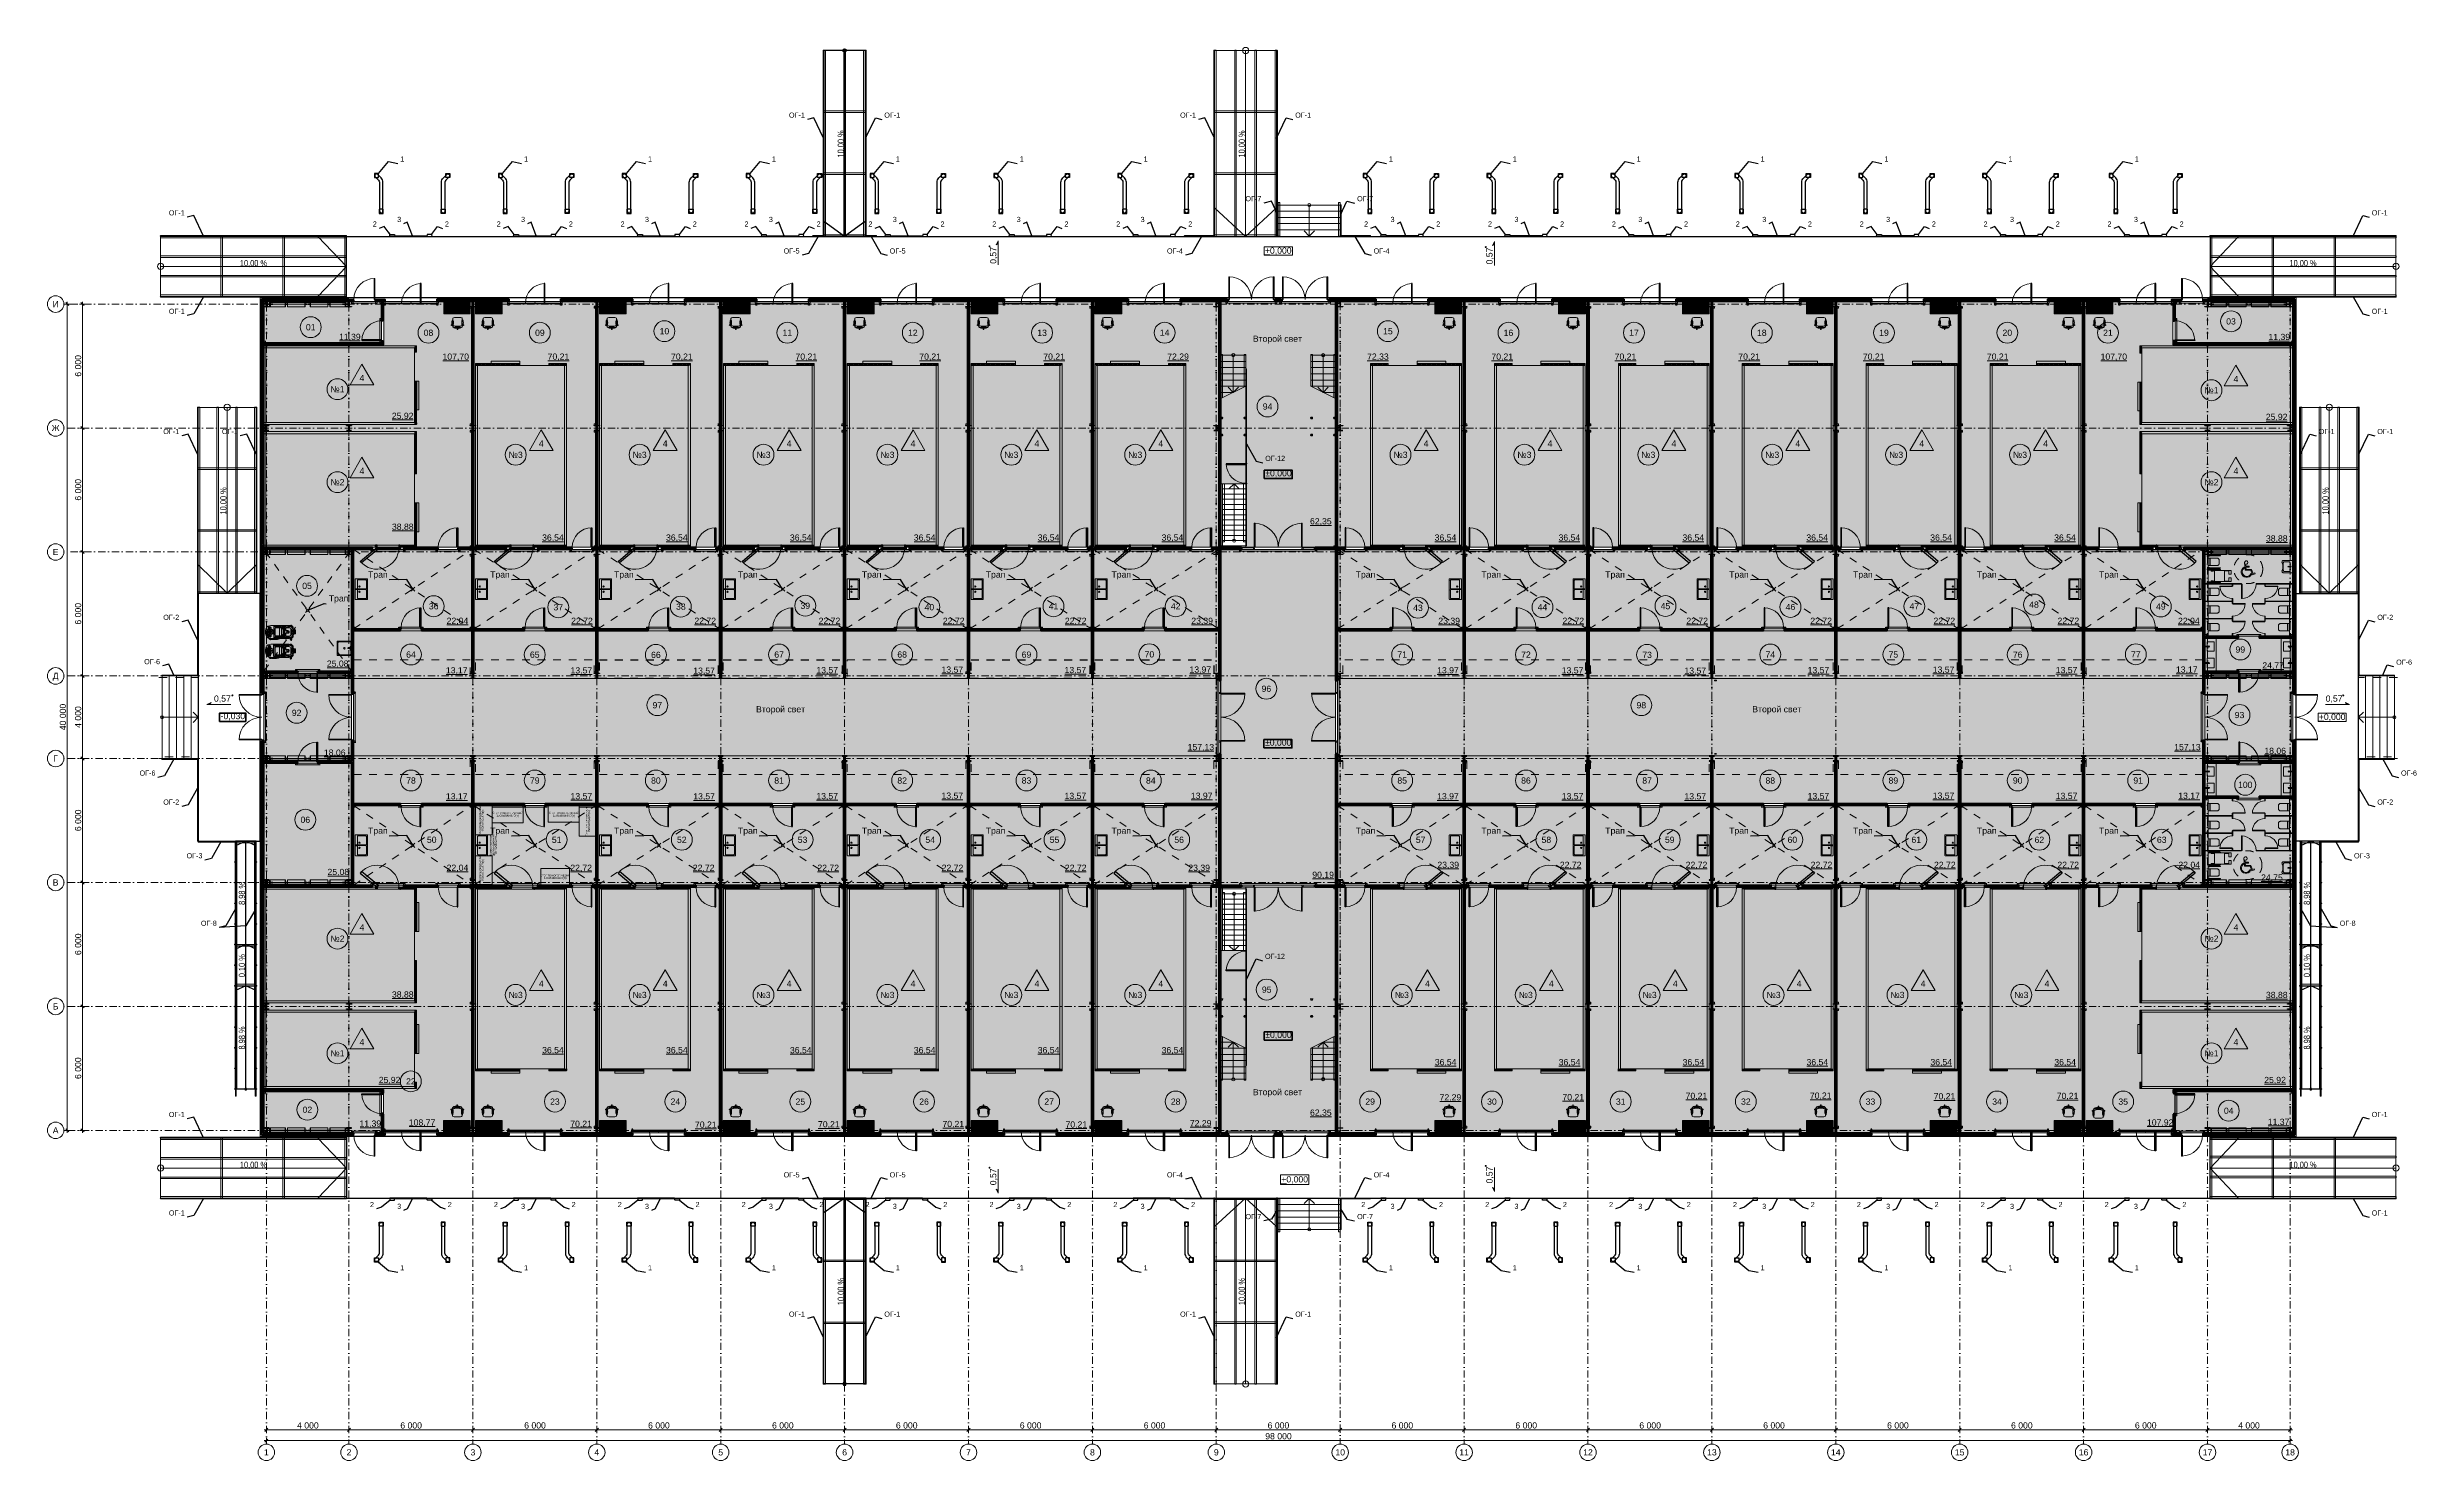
# Model space of a CAD drawing. Header units: millimetres. Extents: x -10605 to 104127, y -15987 to 52426.
import ezdxf
from ezdxf.enums import TextEntityAlignment as Align

# ---------------------------------------------------------------- set-up
doc = ezdxf.new("R2010")
doc.units = ezdxf.units.MM
doc.header["$MEASUREMENT"] = 0
for name, pattern in [('Dot & Dashed', [670.277762, 352.777767, -176.388884, 0, -141.111112]), ('roto_dd', [752.592, 376.296, -376.296]), ('strich_line', [800, 400, -400]), ('Крупный пунктир', [634.99999, 0, -634.99999]), ('Штриховая', [300, 200, -100])]:
    doc.linetypes.add(name, pattern=pattern)
for name, color, linetype, lineweight in [('0_Ном._пера__100', 7, 'Continuous', 9), ('0_Ном._пера__200', 7, 'Continuous', 0), ('0_Ном._пера__97', 7, 'Continuous', 35), ('0_Ном._пера__98', 7, 'Continuous', 25), ('Двери Archicad_Ном._пера__200', 7, 'Continuous', 0), ('Двери Archicad_Ном._пера__3', 7, 'Continuous', 0), ('Двери Archicad_Ном._пера__97', 7, 'Continuous', 35), ('Двери Archicad_Ном._пера__98', 7, 'Continuous', 25), ('Зоны морозильные камеры_Ном._пера__100', 7, 'Continuous', 9), ('Зоны_Ном._пера__38', 171, 'Continuous', 20), ('Зоны_Ном._пера__87', 154, 'Continuous', 0), ('Зоны_Ном._пера__91', 255, 'Continuous', 0), ('Лестницы_Ном._пера__100', 7, 'Continuous', 9), ('Лестницы_Ном._пера__200', 7, 'Continuous', 0), ('Лестницы_Ном._пера__91', 255, 'Continuous', 0), ('Лестницы_Ном._пера__98', 7, 'Continuous', 25), ('Лестницы_Ном._пера__99', 7, 'Continuous', 15), ('Мебель и  оборудование_Ном._пера__100', 7, 'Continuous', 9), ('Мебель и  оборудование_Ном._пера__200', 7, 'Continuous', 0), ('Мебель и  оборудование_Ном._пера__91', 255, 'Continuous', 0), ('Мебель и  оборудование_Ном._пера__98', 7, 'Continuous', 25), ('Мебель и  оборудование_Ном._пера__99', 7, 'Continuous', 15), ('Металлический каркас здания_Ном._пера__100', 7, 'Continuous', 9), ('Металлический каркас здания_Ном._пера__98', 7, 'Continuous', 25), ('Металлический каркас здания_Ном._пера__99', 7, 'Continuous', 15), ('Морозильные камеры_Ном._пера__97', 7, 'Continuous', 35), ('Оси_Ном._пера__200', 7, 'Continuous', 0), ('Оси_Ном._пера__97', 7, 'Continuous', 35), ('Оси_Ном._пера__98', 7, 'Continuous', 25), ('Оси_Ном._пера__99', 7, 'Continuous', 15), ('Отделочный_маркеры отделки_Ном._пера__200', 7, 'Continuous', 0), ('Паспорта Зон Archicad_Ном._пера__100', 7, 'Continuous', 9), ('Сантехника_Ном._пера__100', 7, 'Continuous', 9), ('Сантехника_Ном._пера__200', 7, 'Continuous', 0), ('Сантехника_Ном._пера__99', 7, 'Continuous', 15), ('Стены _Ном._пера__91', 255, 'Continuous', 0), ('Стены _Ном._пера__97', 7, 'Continuous', 35), ('Стены _Ном._пера__98', 7, 'Continuous', 25), ('Фасадные панели_Ном._пера__200', 7, 'Continuous', 0), ('Фасадные панели_Ном._пера__97', 7, 'Continuous', 35)]:
    doc.layers.add(name, color=color, linetype=linetype, lineweight=lineweight)
for name, color, linetype in [('Двери Archicad', 7, 'Continuous'), ('Зоны', 7, 'Continuous'), ('Зоны морозильные камеры', 7, 'Continuous'), ('Лестницы', 7, 'Continuous'), ('Мебель и  оборудование', 7, 'Continuous'), ('Металлический каркас здания', 7, 'Continuous'), ('Морозильные камеры', 7, 'Continuous'), ('Оси', 7, 'Continuous'), ('Сантехника', 7, 'Continuous'), ('Стены', 7, 'Continuous'), ('Фасадные панели', 7, 'Continuous')]:
    doc.layers.add(name, color=color, linetype=linetype)
for name, color, linetype, lineweight, true_color in [('Двери Archicad_Ном._пера__6', 7, 'Continuous', 13, 0xc23fa3ff), ('Зоны морозильные камеры_Ном._пера__6', 7, 'Continuous', 13, 0xc23fa3ff), ('Зоны_Ном._пера__2', 7, 'Continuous', 0, 0xc2747474), ('Зоны_Ном._пера__4', 7, 'Continuous', 20, 0xc2029d21), ('Лестницы_Ном._пера__11', 7, 'Continuous', 20, 0xc2330000), ('Лестницы_Ном._пера__71', 7, 'Continuous', 13, 0xc2331900), ('Мебель и  оборудование_Ном._пера__196', 7, 'Continuous', 0, 0xc2585858), ('Металлический каркас здания_Ном._пера__51', 7, 'Continuous', 20, 0xc2002000), ('Металлический каркас здания_Ном._пера__53', 7, 'Continuous', 0, 0xc2006200), ('Морозильные камеры_Ном._пера__6', 7, 'Continuous', 13, 0xc23fa3ff), ('Сантехника_Ном._пера__94', 7, 'Continuous', 5, 0xc29f9f9f), ('Стены _Ном._пера__2', 7, 'Continuous', 0, 0xc2747474)]:
    doc.layers.add(name, color=color, linetype=linetype, lineweight=lineweight, true_color=true_color)
doc.styles.add('РЎР“Р•РќР•Р\xa0РР\xa0_РЎРўРР›Р¬_1', font='arial.ttf')
doc.styles.add('РЎР“Р•РќР•Р\xa0РР\xa0_РЎРўРР›Р¬_2', font='ARIALN.TTF')
doc.dimstyles.new('СГЕНЕРИР_СТИЛЬ__1', dxfattribs={"dimtxt": 0.18, "dimasz": 91.2, "dimexe": 0.18, "dimexo": 0.0625, "dimgap": 0.09, "dimtad": 0, "dimtih": 1, "dimtoh": 1, "dimdec": 4, "dimzin": 0, "dimdsep": 46, "dimcen": 0.09, "dimadec": 0, "dimazin": 0, "dimtfac": 1, "dimtdec": 4, "dimtmove": 0, "dimatfit": 3, "dimldrblk": 'ARROWHEAD_11', "dimfxl": 1, "dimtolj": 1, "dimtzin": 0, "dimarcsym": 0})
doc.dimstyles.new('СГЕНЕРИР_СТИЛЬ__2', dxfattribs={"dimtxt": 300, "dimasz": 142.5, "dimexe": 0.18, "dimexo": 0.0625, "dimgap": 0.09, "dimtad": 1, "dimtih": 1, "dimtoh": 1, "dimdec": 4, "dimzin": 0, "dimdsep": 46, "dimtxsty": 'РЎР“Р•РќР•Р\xa0РР\xa0_РЎРўРР›Р¬_1', "dimblk": 'ARROWHEAD_6', "dimblk1": 'ARROWHEAD_6', "dimblk2": 'ARROWHEAD_6', "dimcen": 0.09, "dimse1": 1, "dimse2": 1, "dimadec": 0, "dimazin": 0, "dimtfac": 1, "dimtdec": 4, "dimtmove": 0, "dimatfit": 3, "dimfxl": 1, "dimtolj": 1, "dimtzin": 0, "dimarcsym": 0})
doc.dimstyles.new('СГЕНЕРИР_СТИЛЬ__3', dxfattribs={"dimtxt": 300, "dimasz": 142.5, "dimexe": 0.18, "dimexo": 0.0625, "dimgap": 0.09, "dimtad": 1, "dimdec": 4, "dimzin": 0, "dimdsep": 46, "dimtxsty": 'РЎР“Р•РќР•Р\xa0РР\xa0_РЎРўРР›Р¬_1', "dimblk": 'ARROWHEAD_6', "dimblk1": 'ARROWHEAD_6', "dimblk2": 'ARROWHEAD_6', "dimcen": 0.09, "dimse1": 1, "dimse2": 1, "dimadec": 0, "dimazin": 0, "dimtfac": 1, "dimtdec": 4, "dimtmove": 0, "dimatfit": 3, "dimfxl": 1, "dimtolj": 1, "dimtzin": 0, "dimarcsym": 0})
pattern_1 = [(60, (0, 0), (-43.30127, 25), []), (120, (0, 0), (43.30127, 25), [])]
pattern_2 = [(90, (0, 0), (-60, 0), [])]
pattern_3 = [(90, (0, 0), (-51.961524, 0), [30, -60]), (90, (-25.98, 45), (-51.961524, 0), [30, -60]), (150, (-1e-14, 30), (25.980762, 45), [30, -60]), (150, (-51.96, 30), (25.980762, 45), [30, -60]), (210, (0, 0), (-25.980762, 45), [30, -60]), (210, (-51.96, -2e-14), (-25.980762, 45), [30, -60])]

msp = doc.modelspace()

# ---------------------------------------------------------------- texts
at = {"layer": '0_Ном._пера__100', "color": 7, "linetype": 'Continuous', "lineweight": 9, "char_height": 300, "attachment_point": 1, "style": 'РЎР“Р•РќР•Р\xa0РР\xa0_РЎРўРР›Р¬_1'}
for insert in [(47772.08083, 38473.24721), (23712.42631, 20537.11071), (71956.23653, 20537.11071), (47772.08083, 2002.10062)]:
    msp.add_mtext('\\A1;{\\pql;\\fArial|b0|i0|c204|p0;\\W1.000000;Второй свет }', dxfattribs=dict(at, insert=insert))
at = {"layer": '0_Ном._пера__98', "color": 7, "linetype": 'Continuous', "lineweight": 25, "char_height": 300, "attachment_point": 2, "style": 'РЎР“Р•РќР•Р\xa0РР\xa0_РЎРўРР›Р¬_1'}
for insert in [(49000.00007, 42740.24473), (100036.03254, 20167.26996), (49794.93177, -2221.46768)]:
    msp.add_mtext('\\A1;{\\pqc;\\fArial|b0|i0|c204|p0;\\L\\W1.000000;\\L+\\fArial|b0|i0|c204|p0;\\l\\W1.000000;\\l0\\fArial|b0|i0|c204|p0;\\l\\W1.000000;\\l,\\fArial|b0|i0|c204|p0;\\l\\W1.000000;\\l0\\fArial|b0|i0|c204|p0;\\l\\W1.000000;\\l00}', dxfattribs=dict(at, insert=insert))
at = {"layer": 'Мебель и  оборудование_Ном._пера__200', "color": 7, "linetype": 'Continuous', "lineweight": 0, "char_height": 300, "attachment_point": 7, "style": 'РЎР“Р•РќР•Р\xa0РР\xa0_РЎРўРР›Р¬_1'}
for insert in [(4923.48335, 26668.35049), (10835.98338, 26668.35049), (16835.98338, 26668.35049), (22835.98338, 26668.35049), (28835.98338, 26668.35049), (34835.98338, 26668.35049), (40923.48338, 26668.35049), (52748.48332, 26668.35049), (58835.98327, 26668.35049), (64835.98327, 26668.35049), (70835.98345, 26668.35049), (76835.98327, 26668.35049), (82835.98332, 26668.35049), (88748.48335, 26668.35049), (3022.7673, 25513.45775), (4923.48335, 14268.35045), (10835.98338, 14268.35045), (16835.98338, 14268.35045), (22835.98338, 14268.35045), (28835.98338, 14268.35045), (34835.98338, 14268.35045), (40923.48338, 14268.35045), (52748.48332, 14268.35045), (58835.98327, 14268.35045), (64835.98327, 14268.35045), (70835.98345, 14268.35045), (76835.98327, 14268.35045), (82835.98332, 14268.35045), (88748.48335, 14268.35045)]:
    msp.add_mtext('\\A1;{\\pql;\\fArial|b0|i0|c204|p0;\\W1.000000;Трап}', dxfattribs=dict(at, insert=insert))
at = {"layer": 'Мебель и  оборудование_Ном._пера__200', "color": 7, "linetype": 'Continuous', "lineweight": 0, "char_height": 100, "attachment_point": 2, "rotation": 90, "style": 'РЎР“Р•РќР•Р\xa0РР\xa0_РЎРўРР›Р¬_1'}
for s, insert, line_spacing_factor in [('\\A1;{\\pqc;\\fArial|b0|i0|c204|p0;\\W1.000000;Стол технологический\\P\\pqc;\\fArial|b0|i0|c204|p0;\\W1.000000;1500х800х870(h)}', (10296.20837, 15013.885), 0.781988), ('\\A1;{\\pqc;\\fArial|b0|i0|c204|p0;\\W1.000000;Стол технологический\\P\\pqc;\\fArial|b0|i0|c204|p0;\\W1.000000;1500х800х870(h)}', (15448.02074, 14954.385), 0.781988), ('\\A1;{\\pqc;\\fArial|b0|i0|c204|p0;\\W1.000000;Ванна моечная \\P\\pqc;\\fArial|b0|i0|c204|p0;\\W1.000000;двухсекционная\\P\\pqc;\\fArial|b0|i0|c204|p0;\\W1.000000;1010х585х870}', (10805.62999, 13800), 0.798977), ('\\A1;{\\pqc;\\fArial|b0|i0|c204|p0;\\W1.000000;Стол технологический\\P\\pqc;\\fArial|b0|i0|c204|p0;\\W1.000000;1500х800х870(h)}', (10296.20837, 12595), 0.781988)]:
    msp.add_mtext(s, dxfattribs=dict(at, insert=insert, line_spacing_factor=line_spacing_factor))
at = {"layer": 'Мебель и  оборудование_Ном._пера__200', "color": 7, "linetype": 'Continuous', "lineweight": 0, "char_height": 100, "attachment_point": 2, "line_spacing_factor": 0.781988, "style": 'РЎР“Р•РќР•Р\xa0РР\xa0_РЎРўРР›Р¬_1'}
for insert in [(11682.95997, 15420.86741), (14410.77118, 15420.86741), (13990.50892, 12399.38575)]:
    msp.add_mtext('\\A1;{\\pqc;\\fArial|b0|i0|c204|p0;\\W1.000000;Стол технологический\\P\\pqc;\\fArial|b0|i0|c204|p0;\\W1.000000;1500х800х870(h)}', dxfattribs=dict(at, insert=insert))
at = {"layer": 'Отделочный_маркеры отделки_Ном._пера__200', "color": 7, "linetype": 'Continuous', "lineweight": 0, "char_height": 250, "style": 'РЎР“Р•РќР•Р\xa0РР\xa0_РЎРўРР›Р¬_1'}
for s, insert, attachment_point in [('\\A1;{\\pqr;\\fArial|b0|i0|c204|p0;\\W1.000000;ОГ-\\fArial|b0|i0|c204|p0;\\W1.000000;1}', (26077.56435, 49019.44628), 9), ('\\A1;{\\pql;\\fArial|b0|i0|c204|p0;\\W1.000000;ОГ-\\fArial|b0|i0|c204|p0;\\W1.000000;1}', (29922.92448, 49019.44628), 7), ('\\A1;{\\pqr;\\fArial|b0|i0|c204|p0;\\W1.000000;ОГ-\\fArial|b0|i0|c204|p0;\\W1.000000;1}', (45017.32668, 49019.44628), 9), ('\\A1;{\\pql;\\fArial|b0|i0|c204|p0;\\W1.000000;ОГ-\\fArial|b0|i0|c204|p0;\\W1.000000;1}', (49822.68681, 49019.44628), 7), ('\\A1;{\\pql;\\fArial|b0|i0|c204|p0;\\W1.000000;1}', (6481.10439, 46898.57246), 7), ('\\A1;{\\pql;\\fArial|b0|i0|c204|p0;\\W1.000000;1}', (12481.10439, 46898.57246), 7), ('\\A1;{\\pql;\\fArial|b0|i0|c204|p0;\\W1.000000;1}', (18481.10439, 46898.57246), 7), ('\\A1;{\\pql;\\fArial|b0|i0|c204|p0;\\W1.000000;1}', (24481.10439, 46898.57246), 7), ('\\A1;{\\pql;\\fArial|b0|i0|c204|p0;\\W1.000000;1}', (30481.10439, 46898.57246), 7), ('\\A1;{\\pql;\\fArial|b0|i0|c204|p0;\\W1.000000;1}', (36481.10439, 46898.57246), 7), ('\\A1;{\\pql;\\fArial|b0|i0|c204|p0;\\W1.000000;1}', (42481.10439, 46898.57246), 7), ('\\A1;{\\pql;\\fArial|b0|i0|c204|p0;\\W1.000000;1}', (54357.2716, 46898.57246), 7), ('\\A1;{\\pql;\\fArial|b0|i0|c204|p0;\\W1.000000;1}', (60357.2716, 46898.57246), 7), ('\\A1;{\\pql;\\fArial|b0|i0|c204|p0;\\W1.000000;1}', (66357.2716, 46898.57246), 7), ('\\A1;{\\pql;\\fArial|b0|i0|c204|p0;\\W1.000000;1}', (72357.2716, 46898.57246), 7), ('\\A1;{\\pql;\\fArial|b0|i0|c204|p0;\\W1.000000;1}', (78357.2716, 46898.57246), 7), ('\\A1;{\\pql;\\fArial|b0|i0|c204|p0;\\W1.000000;1}', (84357.2716, 46898.57246), 7), ('\\A1;{\\pql;\\fArial|b0|i0|c204|p0;\\W1.000000;1}', (90481.10429, 46898.57246), 7), ('\\A1;{\\pqr;\\fArial|b0|i0|c204|p0;\\W1.000000;ОГ-\\fArial|b0|i0|c204|p0;\\W1.000000;7}', (48181.37943, 44974.92962), 9), ('\\A1;{\\pql;\\fArial|b0|i0|c204|p0;\\W1.000000;ОГ-\\fArial|b0|i0|c204|p0;\\W1.000000;7}', (52818.62057, 44974.92962), 7), ('\\A1;{\\pqr;\\fArial|b0|i0|c204|p0;\\W1.000000;ОГ-\\fArial|b0|i0|c204|p0;\\W1.000000;1}', (-3952.19628, 44289.90444), 9), ('\\A1;{\\pqr;\\fArial|b0|i0|c204|p0;\\W1.000000;2}', (5346.95486, 43751.6461), 9), ('\\A1;{\\pqr;\\fArial|b0|i0|c204|p0;\\W1.000000;3}', (6527.6545, 43969.23612), 9), ('\\A1;{\\pql;\\fArial|b0|i0|c204|p0;\\W1.000000;2}', (8645.53405, 43751.6461), 7), ('\\A1;{\\pqr;\\fArial|b0|i0|c204|p0;\\W1.000000;2}', (11346.95486, 43751.6461), 9), ('\\A1;{\\pqr;\\fArial|b0|i0|c204|p0;\\W1.000000;3}', (12527.6545, 43969.23612), 9), ('\\A1;{\\pql;\\fArial|b0|i0|c204|p0;\\W1.000000;2}', (14645.53405, 43751.6461), 7), ('\\A1;{\\pqr;\\fArial|b0|i0|c204|p0;\\W1.000000;2}', (17346.95486, 43751.6461), 9), ('\\A1;{\\pqr;\\fArial|b0|i0|c204|p0;\\W1.000000;3}', (18527.6545, 43969.23612), 9), ('\\A1;{\\pql;\\fArial|b0|i0|c204|p0;\\W1.000000;2}', (20645.53405, 43751.6461), 7), ('\\A1;{\\pqr;\\fArial|b0|i0|c204|p0;\\W1.000000;2}', (23346.95486, 43751.6461), 9), ('\\A1;{\\pqr;\\fArial|b0|i0|c204|p0;\\W1.000000;3}', (24527.6545, 43969.23612), 9), ('\\A1;{\\pql;\\fArial|b0|i0|c204|p0;\\W1.000000;2}', (26645.53405, 43751.6461), 7), ('\\A1;{\\pqr;\\fArial|b0|i0|c204|p0;\\W1.000000;2}', (29346.95486, 43751.6461), 9), ('\\A1;{\\pqr;\\fArial|b0|i0|c204|p0;\\W1.000000;3}', (30527.6545, 43969.23612), 9), ('\\A1;{\\pql;\\fArial|b0|i0|c204|p0;\\W1.000000;2}', (32645.53405, 43751.6461), 7), ('\\A1;{\\pqr;\\fArial|b0|i0|c204|p0;\\W1.000000;2}', (35346.95486, 43751.6461), 9), ('\\A1;{\\pqr;\\fArial|b0|i0|c204|p0;\\W1.000000;3}', (36527.6545, 43969.23612), 9), ('\\A1;{\\pql;\\fArial|b0|i0|c204|p0;\\W1.000000;2}', (38645.53405, 43751.6461), 7), ('\\A1;{\\pqr;\\fArial|b0|i0|c204|p0;\\W1.000000;2}', (41346.95486, 43751.6461), 9), ('\\A1;{\\pqr;\\fArial|b0|i0|c204|p0;\\W1.000000;3}', (42527.6545, 43969.23612), 9), ('\\A1;{\\pql;\\fArial|b0|i0|c204|p0;\\W1.000000;2}', (44645.53405, 43751.6461), 7), ('\\A1;{\\pqr;\\fArial|b0|i0|c204|p0;\\W1.000000;2}', (53350.71037, 43751.6461), 9), ('\\A1;{\\pqr;\\fArial|b0|i0|c204|p0;\\W1.000000;3}', (54631.55125, 43969.23612), 9), ('\\A1;{\\pql;\\fArial|b0|i0|c204|p0;\\W1.000000;2}', (56649.28956, 43751.6461), 7), ('\\A1;{\\pqr;\\fArial|b0|i0|c204|p0;\\W1.000000;2}', (59350.71037, 43751.6461), 9), ('\\A1;{\\pqr;\\fArial|b0|i0|c204|p0;\\W1.000000;3}', (60631.55125, 43969.23612), 9), ('\\A1;{\\pql;\\fArial|b0|i0|c204|p0;\\W1.000000;2}', (62649.28956, 43751.6461), 7), ('\\A1;{\\pqr;\\fArial|b0|i0|c204|p0;\\W1.000000;2}', (65350.71037, 43751.6461), 9), ('\\A1;{\\pqr;\\fArial|b0|i0|c204|p0;\\W1.000000;3}', (66631.55125, 43969.23612), 9), ('\\A1;{\\pql;\\fArial|b0|i0|c204|p0;\\W1.000000;2}', (68649.28956, 43751.6461), 7), ('\\A1;{\\pqr;\\fArial|b0|i0|c204|p0;\\W1.000000;2}', (71350.71037, 43751.6461), 9), ('\\A1;{\\pqr;\\fArial|b0|i0|c204|p0;\\W1.000000;3}', (72631.55125, 43969.23612), 9), ('\\A1;{\\pql;\\fArial|b0|i0|c204|p0;\\W1.000000;2}', (74649.28956, 43751.6461), 7), ('\\A1;{\\pqr;\\fArial|b0|i0|c204|p0;\\W1.000000;2}', (77350.71037, 43751.6461), 9), ('\\A1;{\\pqr;\\fArial|b0|i0|c204|p0;\\W1.000000;3}', (78631.55125, 43969.23612), 9), ('\\A1;{\\pql;\\fArial|b0|i0|c204|p0;\\W1.000000;2}', (80649.28956, 43751.6461), 7), ('\\A1;{\\pqr;\\fArial|b0|i0|c204|p0;\\W1.000000;2}', (83350.71037, 43751.6461), 9), ('\\A1;{\\pqr;\\fArial|b0|i0|c204|p0;\\W1.000000;3}', (84631.55125, 43969.23612), 9), ('\\A1;{\\pql;\\fArial|b0|i0|c204|p0;\\W1.000000;2}', (86649.28956, 43751.6461), 7), ('\\A1;{\\pqr;\\fArial|b0|i0|c204|p0;\\W1.000000;2}', (89350.71037, 43751.6461), 9), ('\\A1;{\\pqr;\\fArial|b0|i0|c204|p0;\\W1.000000;3}', (90631.55125, 43969.23612), 9), ('\\A1;{\\pql;\\fArial|b0|i0|c204|p0;\\W1.000000;2}', (92649.28956, 43751.6461), 7), ('\\A1;{\\pql;\\fArial|b0|i0|c204|p0;\\W1.000000;ОГ-\\fArial|b0|i0|c204|p0;\\W1.000000;1}', (101952.19642, 44289.90444), 7), ('\\A1;{\\pqr;\\fArial|b0|i0|c204|p0;\\W1.000000;ОГ-\\fArial|b0|i0|c204|p0;\\W1.000000;5}', (25818.40034, 42443.74787), 9), ('\\A1;{\\pql;\\fArial|b0|i0|c204|p0;\\W1.000000;ОГ-\\fArial|b0|i0|c204|p0;\\W1.000000;5}', (30182.0885, 42443.74787), 7), ('\\A1;{\\pqr;\\fArial|b0|i0|c204|p0;\\W1.000000;ОГ-\\fArial|b0|i0|c204|p0;\\W1.000000;4}', (44381.9747, 42443.74807), 9), ('\\A1;{\\pql;\\fArial|b0|i0|c204|p0;\\W1.000000;ОГ-\\fArial|b0|i0|c204|p0;\\W1.000000;4}', (53617.8969, 42443.74807), 7), ('\\A1;{\\pqr;\\fArial|b0|i0|c204|p0;\\W1.000000;ОГ-\\fArial|b0|i0|c204|p0;\\W1.000000;1}', (-3952.19628, 39523.15685), 9), ('\\A1;{\\pql;\\fArial|b0|i0|c204|p0;\\W1.000000;ОГ-\\fArial|b0|i0|c204|p0;\\W1.000000;1}', (101952.19642, 39523.15685), 7), ('\\A1;{\\pqr;\\fArial|b0|i0|c204|p0;\\W1.000000;ОГ-\\fArial|b0|i0|c204|p0;\\W1.000000;1}', (-4222.21424, 33703.09505), 9), ('\\A1;{\\pqr;\\fArial|b0|i0|c204|p0;\\W1.000000;ОГ-\\fArial|b0|i0|c204|p0;\\W1.000000;1}', (-1382.21424, 33703.09505), 9), ('\\A1;{\\pql;\\fArial|b0|i0|c204|p0;\\W1.000000;ОГ-\\fArial|b0|i0|c204|p0;\\W1.000000;1}', (99382.21439, 33703.09505), 7), ('\\A1;{\\pql;\\fArial|b0|i0|c204|p0;\\W1.000000;ОГ-\\fArial|b0|i0|c204|p0;\\W1.000000;1}', (102222.21439, 33703.09505), 7), ('\\A1;{\\pql;\\fArial|b0|i0|c204|p0;\\W1.000000;ОГ-12}', (48367.81487, 32401.77949), 7), ('\\A1;{\\pqr;\\fArial|b0|i0|c204|p0;\\W1.000000;ОГ-\\fArial|b0|i0|c204|p0;\\W1.000000;2}', (-4222.21424, 24706.28228), 9), ('\\A1;{\\pql;\\fArial|b0|i0|c204|p0;\\W1.000000;ОГ-\\fArial|b0|i0|c204|p0;\\W1.000000;2}', (102222.21439, 24706.28228), 7), ('\\A1;{\\pqr;\\fArial|b0|i0|c204|p0;\\W1.000000;ОГ-\\fArial|b0|i0|c204|p0;\\W1.000000;6}', (-5149.02338, 22564.14609), 9), ('\\A1;{\\pql;\\fArial|b0|i0|c204|p0;\\W1.000000;ОГ-\\fArial|b0|i0|c204|p0;\\W1.000000;6}', (103134.50106, 22535.92875), 7), ('\\A1;{\\pqr;\\fArial|b0|i0|c204|p0;\\W1.000000;ОГ-\\fArial|b0|i0|c204|p0;\\W1.000000;6}', (-5370.71878, 17168.15555), 9), ('\\A1;{\\pql;\\fArial|b0|i0|c204|p0;\\W1.000000;ОГ-\\fArial|b0|i0|c204|p0;\\W1.000000;6}', (103370.71892, 17168.15555), 7), ('\\A1;{\\pqr;\\fArial|b0|i0|c204|p0;\\W1.000000;ОГ-\\fArial|b0|i0|c204|p0;\\W1.000000;2}', (-4222.21424, 15763.44577), 9), ('\\A1;{\\pql;\\fArial|b0|i0|c204|p0;\\W1.000000;ОГ-\\fArial|b0|i0|c204|p0;\\W1.000000;2}', (102222.21439, 15763.44577), 7), ('\\A1;{\\pqr;\\fArial|b0|i0|c204|p0;\\W1.000000;ОГ-\\fArial|b0|i0|c204|p0;\\W1.000000;3}', (-3094.54607, 13165.13492), 9), ('\\A1;{\\pql;\\fArial|b0|i0|c204|p0;\\W1.000000;ОГ-\\fArial|b0|i0|c204|p0;\\W1.000000;3}', (101094.54622, 13165.13492), 7), ('\\A1;{\\pqr;\\fArial|b0|i0|c204|p0;\\W1.000000;ОГ-\\fArial|b0|i0|c204|p0;\\W1.000000;8}', (-2401.81923, 9898.18199), 9), ('\\A1;{\\pqr;\\fArial|b0|i0|c204|p0;\\W1.000000;ОГ-\\fArial|b0|i0|c204|p0;\\W1.000000;8}', (-2401.81923, 9898.18199), 9), ('\\A1;{\\pql;\\fArial|b0|i0|c204|p0;\\W1.000000;ОГ-\\fArial|b0|i0|c204|p0;\\W1.000000;8}', (100401.81937, 9898.18199), 7), ('\\A1;{\\pql;\\fArial|b0|i0|c204|p0;\\W1.000000;ОГ-\\fArial|b0|i0|c204|p0;\\W1.000000;8}', (100401.81937, 9898.18199), 7), ('\\A1;{\\pql;\\fArial|b0|i0|c204|p0;\\W1.000000;ОГ-12}', (48358.27924, 8296.13514), 7), ('\\A1;{\\pqr;\\fArial|b0|i0|c204|p0;\\W1.000000;ОГ-\\fArial|b0|i0|c204|p0;\\W1.000000;1}', (-3952.19628, 639.90439), 9), ('\\A1;{\\pql;\\fArial|b0|i0|c204|p0;\\W1.000000;ОГ-\\fArial|b0|i0|c204|p0;\\W1.000000;1}', (101952.19642, 639.90439), 7), ('\\A1;{\\pqr;\\fArial|b0|i0|c204|p0;\\W1.000000;ОГ-\\fArial|b0|i0|c204|p0;\\W1.000000;5}', (25818.40034, -2280.68891), 9), ('\\A1;{\\pql;\\fArial|b0|i0|c204|p0;\\W1.000000;ОГ-\\fArial|b0|i0|c204|p0;\\W1.000000;5}', (30182.0885, -2280.68891), 7), ('\\A1;{\\pqr;\\fArial|b0|i0|c204|p0;\\W1.000000;ОГ-\\fArial|b0|i0|c204|p0;\\W1.000000;4}', (44381.9747, -2280.68871), 9), ('\\A1;{\\pql;\\fArial|b0|i0|c204|p0;\\W1.000000;ОГ-\\fArial|b0|i0|c204|p0;\\W1.000000;4}', (53617.8969, -2280.68871), 7), ('\\A1;{\\pqr;\\fArial|b0|i0|c204|p0;\\W1.000000;ОГ-\\fArial|b0|i0|c204|p0;\\W1.000000;1}', (-3952.19628, -4126.8432), 9), ('\\A1;{\\pqr;\\fArial|b0|i0|c204|p0;\\W1.000000;2}', (5211.33999, -3715.30228), 9), ('\\A1;{\\pqr;\\fArial|b0|i0|c204|p0;\\W1.000000;3}', (6527.6545, -3805.98357), 9), ('\\A1;{\\pql;\\fArial|b0|i0|c204|p0;\\W1.000000;2}', (8781.14892, -3715.30228), 7), ('\\A1;{\\pqr;\\fArial|b0|i0|c204|p0;\\W1.000000;2}', (11211.33999, -3715.30228), 9), ('\\A1;{\\pqr;\\fArial|b0|i0|c204|p0;\\W1.000000;3}', (12527.6545, -3805.98357), 9), ('\\A1;{\\pql;\\fArial|b0|i0|c204|p0;\\W1.000000;2}', (14781.14892, -3715.30228), 7), ('\\A1;{\\pqr;\\fArial|b0|i0|c204|p0;\\W1.000000;2}', (17211.33999, -3715.30228), 9), ('\\A1;{\\pqr;\\fArial|b0|i0|c204|p0;\\W1.000000;3}', (18527.6545, -3805.98357), 9), ('\\A1;{\\pql;\\fArial|b0|i0|c204|p0;\\W1.000000;2}', (20781.14892, -3715.30228), 7), ('\\A1;{\\pqr;\\fArial|b0|i0|c204|p0;\\W1.000000;2}', (23211.33999, -3715.30228), 9), ('\\A1;{\\pqr;\\fArial|b0|i0|c204|p0;\\W1.000000;3}', (24527.6545, -3805.98357), 9), ('\\A1;{\\pql;\\fArial|b0|i0|c204|p0;\\W1.000000;2}', (26781.14892, -3715.30228), 7), ('\\A1;{\\pqr;\\fArial|b0|i0|c204|p0;\\W1.000000;2}', (29211.33999, -3715.30228), 9), ('\\A1;{\\pqr;\\fArial|b0|i0|c204|p0;\\W1.000000;3}', (30527.6545, -3805.98357), 9), ('\\A1;{\\pql;\\fArial|b0|i0|c204|p0;\\W1.000000;2}', (32781.14892, -3715.30228), 7), ('\\A1;{\\pqr;\\fArial|b0|i0|c204|p0;\\W1.000000;2}', (35211.33999, -3715.30228), 9), ('\\A1;{\\pqr;\\fArial|b0|i0|c204|p0;\\W1.000000;3}', (36527.6545, -3805.98357), 9), ('\\A1;{\\pql;\\fArial|b0|i0|c204|p0;\\W1.000000;2}', (38781.14892, -3715.30228), 7), ('\\A1;{\\pqr;\\fArial|b0|i0|c204|p0;\\W1.000000;2}', (41211.33999, -3715.30228), 9), ('\\A1;{\\pqr;\\fArial|b0|i0|c204|p0;\\W1.000000;3}', (42527.6545, -3805.98357), 9), ('\\A1;{\\pql;\\fArial|b0|i0|c204|p0;\\W1.000000;2}', (44781.14892, -3715.30228), 7), ('\\A1;{\\pqr;\\fArial|b0|i0|c204|p0;\\W1.000000;ОГ-\\fArial|b0|i0|c204|p0;\\W1.000000;7}', (48181.37943, -4301.33145), 9), ('\\A1;{\\pql;\\fArial|b0|i0|c204|p0;\\W1.000000;ОГ-\\fArial|b0|i0|c204|p0;\\W1.000000;7}', (52818.62057, -4301.33145), 7), ('\\A1;{\\pqr;\\fArial|b0|i0|c204|p0;\\W1.000000;2}', (53215.0955, -3715.30228), 9), ('\\A1;{\\pqr;\\fArial|b0|i0|c204|p0;\\W1.000000;3}', (54631.55125, -3805.98357), 9), ('\\A1;{\\pql;\\fArial|b0|i0|c204|p0;\\W1.000000;2}', (56784.90443, -3715.30228), 7), ('\\A1;{\\pqr;\\fArial|b0|i0|c204|p0;\\W1.000000;2}', (59215.0955, -3715.30228), 9), ('\\A1;{\\pqr;\\fArial|b0|i0|c204|p0;\\W1.000000;3}', (60631.55125, -3805.98357), 9), ('\\A1;{\\pql;\\fArial|b0|i0|c204|p0;\\W1.000000;2}', (62784.90443, -3715.30228), 7), ('\\A1;{\\pqr;\\fArial|b0|i0|c204|p0;\\W1.000000;2}', (65215.0955, -3715.30228), 9), ('\\A1;{\\pqr;\\fArial|b0|i0|c204|p0;\\W1.000000;3}', (66631.55125, -3805.98357), 9), ('\\A1;{\\pql;\\fArial|b0|i0|c204|p0;\\W1.000000;2}', (68784.90443, -3715.30228), 7), ('\\A1;{\\pqr;\\fArial|b0|i0|c204|p0;\\W1.000000;2}', (71215.0955, -3715.30228), 9), ('\\A1;{\\pqr;\\fArial|b0|i0|c204|p0;\\W1.000000;3}', (72631.55125, -3805.98357), 9), ('\\A1;{\\pql;\\fArial|b0|i0|c204|p0;\\W1.000000;2}', (74784.90443, -3715.30228), 7), ('\\A1;{\\pqr;\\fArial|b0|i0|c204|p0;\\W1.000000;2}', (77215.0955, -3715.30228), 9), ('\\A1;{\\pqr;\\fArial|b0|i0|c204|p0;\\W1.000000;3}', (78631.55125, -3805.98357), 9), ('\\A1;{\\pql;\\fArial|b0|i0|c204|p0;\\W1.000000;2}', (80784.90443, -3715.30228), 7), ('\\A1;{\\pqr;\\fArial|b0|i0|c204|p0;\\W1.000000;2}', (83215.0955, -3715.30228), 9), ('\\A1;{\\pqr;\\fArial|b0|i0|c204|p0;\\W1.000000;3}', (84631.55125, -3805.98357), 9), ('\\A1;{\\pql;\\fArial|b0|i0|c204|p0;\\W1.000000;2}', (86784.90443, -3715.30228), 7), ('\\A1;{\\pqr;\\fArial|b0|i0|c204|p0;\\W1.000000;2}', (89215.0955, -3715.30228), 9), ('\\A1;{\\pqr;\\fArial|b0|i0|c204|p0;\\W1.000000;3}', (90631.55125, -3805.98357), 9), ('\\A1;{\\pql;\\fArial|b0|i0|c204|p0;\\W1.000000;2}', (92784.90443, -3715.30228), 7), ('\\A1;{\\pql;\\fArial|b0|i0|c204|p0;\\W1.000000;ОГ-\\fArial|b0|i0|c204|p0;\\W1.000000;1}', (101952.19642, -4126.8432), 7), ('\\A1;{\\pql;\\fArial|b0|i0|c204|p0;\\W1.000000;1}', (6481.10439, -6777.14945), 7), ('\\A1;{\\pql;\\fArial|b0|i0|c204|p0;\\W1.000000;1}', (12481.10439, -6777.14945), 7), ('\\A1;{\\pql;\\fArial|b0|i0|c204|p0;\\W1.000000;1}', (18481.10439, -6777.14945), 7), ('\\A1;{\\pql;\\fArial|b0|i0|c204|p0;\\W1.000000;1}', (24481.10439, -6777.14945), 7), ('\\A1;{\\pql;\\fArial|b0|i0|c204|p0;\\W1.000000;1}', (30481.10439, -6777.14945), 7), ('\\A1;{\\pql;\\fArial|b0|i0|c204|p0;\\W1.000000;1}', (36481.10439, -6777.14945), 7), ('\\A1;{\\pql;\\fArial|b0|i0|c204|p0;\\W1.000000;1}', (42481.10439, -6777.14945), 7), ('\\A1;{\\pql;\\fArial|b0|i0|c204|p0;\\W1.000000;1}', (54357.2716, -6777.14945), 7), ('\\A1;{\\pql;\\fArial|b0|i0|c204|p0;\\W1.000000;1}', (60357.2716, -6777.14945), 7), ('\\A1;{\\pql;\\fArial|b0|i0|c204|p0;\\W1.000000;1}', (66357.2716, -6777.14945), 7), ('\\A1;{\\pql;\\fArial|b0|i0|c204|p0;\\W1.000000;1}', (72357.2716, -6777.14945), 7), ('\\A1;{\\pql;\\fArial|b0|i0|c204|p0;\\W1.000000;1}', (78357.2716, -6777.14945), 7), ('\\A1;{\\pql;\\fArial|b0|i0|c204|p0;\\W1.000000;1}', (84357.2716, -6777.14945), 7), ('\\A1;{\\pql;\\fArial|b0|i0|c204|p0;\\W1.000000;1}', (90481.10429, -6777.14945), 7), ('\\A1;{\\pqr;\\fArial|b0|i0|c204|p0;\\W1.000000;ОГ-\\fArial|b0|i0|c204|p0;\\W1.000000;1}', (26077.56435, -9024.83943), 9), ('\\A1;{\\pql;\\fArial|b0|i0|c204|p0;\\W1.000000;ОГ-\\fArial|b0|i0|c204|p0;\\W1.000000;1}', (29922.92448, -9024.83943), 7), ('\\A1;{\\pqr;\\fArial|b0|i0|c204|p0;\\W1.000000;ОГ-\\fArial|b0|i0|c204|p0;\\W1.000000;1}', (45017.32668, -9024.83943), 9), ('\\A1;{\\pql;\\fArial|b0|i0|c204|p0;\\W1.000000;ОГ-\\fArial|b0|i0|c204|p0;\\W1.000000;1}', (49822.68681, -9024.83943), 7)]:
    msp.add_mtext(s, dxfattribs=dict(at, insert=insert, attachment_point=attachment_point))

# ---------------------------------------------------------------- blocks, each defined once
blk = doc.blocks.new('Разгрузочный тамбур_22_1', base_point=(3324, 5825))
at = {"layer": 'Зоны', "linetype": 'Continuous', "lineweight": 0, "true_color": 0x3f3f3f}
for points in [[(9950, 5875), (9950, 6125), (9950, 11775), (-125, 11775), (-125, 1975), (5670, 1975), (5670, -125), (9950, -125), (9950, 125)], [(5140, 11775), (6640, 11775), (6640, 11875), (5140, 11875)], [(11627, 11775), (13127, 11775), (13127, 11875), (11627, 11875)], [(17627, 11775), (19127, 11775), (19127, 11875), (17627, 11875)], [(23627, 11775), (25127, 11775), (25127, 11875), (23627, 11875)], [(29627, 11775), (31127, 11775), (31127, 11875), (29627, 11875)], [(35627, 11775), (37127, 11775), (37127, 11875), (35627, 11875)], [(41627, 11775), (43127, 11775), (43127, 11875), (41627, 11875)]]:
    blk.add_hatch(color=250, dxfattribs=at).paths.add_polyline_path(points)
at = {"layer": 'Паспорта Зон Archicad_Ном._пера__100', "color": 7, "linetype": 'Continuous', "lineweight": 9}
blk.add_line((6910, 182), (8168, 182), dxfattribs=at)
for start, end in [(0, 180), (180, 0)]:
    blk.add_arc((6996, 2373), 506, start, end, dxfattribs=at)
at = {"layer": 'Паспорта Зон Archicad_Ном._пера__100', "color": 7, "lineweight": 9, "style": 'РЎР“Р•РќР•Р\xa0РР\xa0_РЎРўРР›Р¬_1'}
for tag, p in [('ROOM_NUMBER', (6996, 2373)), ('ROOM_AREA', (7539, 381))]:
    blk.add_attdef(tag, text='', height=300, dxfattribs=at).set_placement(p, align=Align.MIDDLE_CENTER)
blk = doc.blocks.new('Разгрузочный тамбур_23_2', base_point=(15197, 1576))
at = {"layer": 'Зоны', "linetype": 'Continuous', "lineweight": 0, "true_color": 0x3f3f3f}
blk.add_hatch(color=250, dxfattribs=at).paths.add_polyline_path([(10050, 11775), (10050, -125), (15950, -125), (15950, 11775), (14530, 11775), (10130, 11775)])
at = {"layer": 'Паспорта Зон Archicad_Ном._пера__100', "color": 7, "linetype": 'Continuous', "lineweight": 9}
blk.add_line((14725, 120), (15755, 120), dxfattribs=at)
for start, end in [(0, 180), (180, 0)]:
    blk.add_arc((13972, 1394), 506, start, end, dxfattribs=at)
at = {"layer": 'Паспорта Зон Archicad_Ном._пера__100', "color": 7, "lineweight": 9, "style": 'РЎР“Р•РќР•Р\xa0РР\xa0_РЎРўРР›Р¬_1'}
for tag, p in [('ROOM_NUMBER', (13972, 1391)), ('ROOM_AREA', (15240, 319))]:
    blk.add_attdef(tag, text='', height=300, dxfattribs=at).set_placement(p, align=Align.MIDDLE_CENTER)
blk = doc.blocks.new('Разгрузочный тамбур_24_3', base_point=(19383, 6114))
at = {"layer": 'Зоны', "linetype": 'Continuous', "lineweight": 0, "true_color": 0x3f3f3f}
blk.add_hatch(color=250, dxfattribs=at).paths.add_polyline_path([(16050, 11775), (16050, -125), (21950, -125), (21950, 11775), (20530, 11775), (16130, 11775)])
at = {"layer": 'Паспорта Зон Archicad_Ном._пера__100', "color": 7, "linetype": 'Continuous', "lineweight": 9}
blk.add_line((20764, 80), (21794, 80), dxfattribs=at)
for start, end in [(0, 180), (180, 0)]:
    blk.add_arc((19805, 1394), 506, start, end, dxfattribs=at)
at = {"layer": 'Паспорта Зон Archicad_Ном._пера__100', "color": 7, "lineweight": 9, "style": 'РЎР“Р•РќР•Р\xa0РР\xa0_РЎРўРР›Р¬_1'}
for tag, p in [('ROOM_NUMBER', (19805, 1394)), ('ROOM_AREA', (21279, 279))]:
    blk.add_attdef(tag, text='', height=300, dxfattribs=at).set_placement(p, align=Align.MIDDLE_CENTER)
blk = doc.blocks.new('Разгрузочный тамбур_25_4', base_point=(25574, 6169))
at = {"layer": 'Зоны', "linetype": 'Continuous', "lineweight": 0, "true_color": 0x3f3f3f}
blk.add_hatch(color=250, dxfattribs=at).paths.add_polyline_path([(22050, -125), (27950, -125), (27950, 11775), (26530, 11775), (22130, 11775), (22050, 11775)])
at = {"layer": 'Паспорта Зон Archicad_Ном._пера__100', "color": 7, "linetype": 'Continuous', "lineweight": 9}
blk.add_line((26722, 95), (27752, 95), dxfattribs=at)
for start, end in [(0, 180), (180, 0)]:
    blk.add_arc((25858, 1394), 506, start, end, dxfattribs=at)
at = {"layer": 'Паспорта Зон Archicad_Ном._пера__100', "color": 7, "lineweight": 9, "style": 'РЎР“Р•РќР•Р\xa0РР\xa0_РЎРўРР›Р¬_1'}
for tag, p in [('ROOM_NUMBER', (25858, 1391)), ('ROOM_AREA', (27237, 295))]:
    blk.add_attdef(tag, text='', height=300, dxfattribs=at).set_placement(p, align=Align.MIDDLE_CENTER)
blk = doc.blocks.new('Разгрузочный тамбур_26_5', base_point=(31582, 6260))
at = {"layer": 'Зоны', "linetype": 'Continuous', "lineweight": 0, "true_color": 0x3f3f3f}
blk.add_hatch(color=250, dxfattribs=at).paths.add_polyline_path([(28050, -125), (33950, -125), (33950, 11775), (32530, 11775), (28130, 11775), (28050, 11775)])
at = {"layer": 'Паспорта Зон Archicad_Ном._пера__100', "color": 7, "linetype": 'Continuous', "lineweight": 9}
blk.add_line((32750, 110), (33780, 110), dxfattribs=at)
for start, end in [(0, 180), (180, 0)]:
    blk.add_arc((31849, 1394), 506, start, end, dxfattribs=at)
at = {"layer": 'Паспорта Зон Archicad_Ном._пера__100', "color": 7, "lineweight": 9, "style": 'РЎР“Р•РќР•Р\xa0РР\xa0_РЎРўРР›Р¬_1'}
for tag, p in [('ROOM_NUMBER', (31849, 1391)), ('ROOM_AREA', (33265, 309))]:
    blk.add_attdef(tag, text='', height=300, dxfattribs=at).set_placement(p, align=Align.MIDDLE_CENTER)
blk = doc.blocks.new('Разгрузочный тамбур_27_6', base_point=(37639, 6260))
at = {"layer": 'Зоны', "linetype": 'Continuous', "lineweight": 0, "true_color": 0x3f3f3f}
blk.add_hatch(color=250, dxfattribs=at).paths.add_polyline_path([(34050, 11775), (34050, -125), (39950, -125), (39950, 11775), (38530, 11775), (34130, 11775)])
at = {"layer": 'Паспорта Зон Archicad_Ном._пера__100', "color": 7, "linetype": 'Continuous', "lineweight": 9}
blk.add_line((38708, 86), (39738, 86), dxfattribs=at)
for start, end in [(0, 180), (180, 0)]:
    blk.add_arc((37906, 1394), 506, start, end, dxfattribs=at)
at = {"layer": 'Паспорта Зон Archicad_Ном._пера__100', "color": 7, "lineweight": 9, "style": 'РЎР“Р•РќР•Р\xa0РР\xa0_РЎРўРР›Р¬_1'}
for tag, p in [('ROOM_NUMBER', (37906, 1394)), ('ROOM_AREA', (39223, 286))]:
    blk.add_attdef(tag, text='', height=300, dxfattribs=at).set_placement(p, align=Align.MIDDLE_CENTER)
blk = doc.blocks.new('Разгрузочный тамбур_28_7', base_point=(43605, 6349))
at = {"layer": 'Зоны', "linetype": 'Continuous', "lineweight": 0, "true_color": 0x3f3f3f}
blk.add_hatch(color=250, dxfattribs=at).paths.add_polyline_path([(40050, -125), (46125, -125), (46125, 11775), (44530, 11775), (40130, 11775), (40050, 11775)])
at = {"layer": 'Паспорта Зон Archicad_Ном._пера__100', "color": 7, "linetype": 'Continuous', "lineweight": 9}
blk.add_line((44728, 148), (45757, 148), dxfattribs=at)
for start, end in [(0, 180), (180, 0)]:
    blk.add_arc((44031, 1394), 506, start, end, dxfattribs=at)
at = {"layer": 'Паспорта Зон Archicad_Ном._пера__100', "color": 7, "lineweight": 9, "style": 'РЎР“Р•РќР•Р\xa0РР\xa0_РЎРўРР›Р¬_1'}
for tag, p in [('ROOM_NUMBER', (44031, 1391)), ('ROOM_AREA', (45243, 347))]:
    blk.add_attdef(tag, text='', height=300, dxfattribs=at).set_placement(p, align=Align.MIDDLE_CENTER)
blk = doc.blocks.new('Разгрузочный тамбур_29_8', base_point=(54587, 6244))
at = {"layer": 'Зоны', "linetype": 'Continuous', "lineweight": 0, "true_color": 0x3f3f3f}
blk.add_hatch(color=250, dxfattribs=at).paths.add_polyline_path([(51875, 11775), (51875, -125), (57950, -125), (57950, 11775), (57870, 11775), (53470, 11775)])
at = {"layer": 'Паспорта Зон Archicad_Ном._пера__100', "color": 7, "linetype": 'Continuous', "lineweight": 9}
blk.add_line((56822, 1399), (57852, 1399), dxfattribs=at)
for start, end in [(0, 180), (180, 0)]:
    blk.add_arc((53451, 1394), 506, start, end, dxfattribs=at)
at = {"layer": 'Паспорта Зон Archicad_Ном._пера__100', "color": 7, "lineweight": 9, "style": 'РЎР“Р•РќР•Р\xa0РР\xa0_РЎРўРР›Р¬_1'}
for tag, p in [('ROOM_NUMBER', (53451, 1391)), ('ROOM_AREA', (57337, 1598))]:
    blk.add_attdef(tag, text='', height=300, dxfattribs=at).set_placement(p, align=Align.MIDDLE_CENTER)
blk = doc.blocks.new('Разгрузочный тамбур_30_9', base_point=(60463, 6199))
at = {"layer": 'Зоны', "linetype": 'Continuous', "lineweight": 0, "true_color": 0x3f3f3f}
blk.add_hatch(color=250, dxfattribs=at).paths.add_polyline_path([(58050, -125), (63950, -125), (63950, 11775), (63870, 11775), (59470, 11775), (58050, 11775)])
at = {"layer": 'Паспорта Зон Archicad_Ном._пера__100', "color": 7, "linetype": 'Continuous', "lineweight": 9}
blk.add_line((62770, 1408), (63800, 1408), dxfattribs=at)
for start, end in [(0, 180), (180, 0)]:
    blk.add_arc((59348, 1394), 506, start, end, dxfattribs=at)
at = {"layer": 'Паспорта Зон Archicad_Ном._пера__100', "color": 7, "lineweight": 9, "style": 'РЎР“Р•РќР•Р\xa0РР\xa0_РЎРўРР›Р¬_1'}
for tag, p in [('ROOM_NUMBER', (59348, 1391)), ('ROOM_AREA', (63285, 1608))]:
    blk.add_attdef(tag, text='', height=300, dxfattribs=at).set_placement(p, align=Align.MIDDLE_CENTER)
blk = doc.blocks.new('Разгрузочный тамбур_31_10', base_point=(67066, 6217))
at = {"layer": 'Зоны', "linetype": 'Continuous', "lineweight": 0, "true_color": 0x3f3f3f}
blk.add_hatch(color=250, dxfattribs=at).paths.add_polyline_path([(64050, -125), (69950, -125), (69950, 11775), (69870, 11775), (65470, 11775), (64050, 11775)])
at = {"layer": 'Паспорта Зон Archicad_Ном._пера__100', "color": 7, "linetype": 'Continuous', "lineweight": 9}
blk.add_line((68736, 1470), (69765, 1470), dxfattribs=at)
for start, end in [(0, 180), (180, 0)]:
    blk.add_arc((65585, 1394), 506, start, end, dxfattribs=at)
at = {"layer": 'Паспорта Зон Archicad_Ном._пера__100', "color": 7, "lineweight": 9, "style": 'РЎР“Р•РќР•Р\xa0РР\xa0_РЎРўРР›Р¬_1'}
for tag, p in [('ROOM_NUMBER', (65585, 1391)), ('ROOM_AREA', (69251, 1669))]:
    blk.add_attdef(tag, text='', height=300, dxfattribs=at).set_placement(p, align=Align.MIDDLE_CENTER)
blk = doc.blocks.new('Разгрузочный тамбур_32_11', base_point=(73006, 6270))
at = {"layer": 'Зоны', "linetype": 'Continuous', "lineweight": 0, "true_color": 0x3f3f3f}
blk.add_hatch(color=250, dxfattribs=at).paths.add_polyline_path([(70050, -125), (75950, -125), (75950, 11775), (75870, 11775), (71470, 11775), (70050, 11775)])
at = {"layer": 'Паспорта Зон Archicad_Ном._пера__100', "color": 7, "linetype": 'Continuous', "lineweight": 9}
blk.add_line((74754, 1483), (75784, 1483), dxfattribs=at)
for start, end in [(0, 180), (180, 0)]:
    blk.add_arc((71644, 1394), 506, start, end, dxfattribs=at)
at = {"layer": 'Паспорта Зон Archicad_Ном._пера__100', "color": 7, "lineweight": 9, "style": 'РЎР“Р•РќР•Р\xa0РР\xa0_РЎРўРР›Р¬_1'}
for tag, p in [('ROOM_NUMBER', (71644, 1391)), ('ROOM_AREA', (75269, 1682))]:
    blk.add_attdef(tag, text='', height=300, dxfattribs=at).set_placement(p, align=Align.MIDDLE_CENTER)
blk = doc.blocks.new('Разгрузочный тамбур_33_12', base_point=(79106, 6249))
at = {"layer": 'Зоны', "linetype": 'Continuous', "lineweight": 0, "true_color": 0x3f3f3f}
blk.add_hatch(color=250, dxfattribs=at).paths.add_polyline_path([(76050, -125), (81950, -125), (81950, 11775), (81870, 11775), (77470, 11775), (76050, 11775)])
at = {"layer": 'Паспорта Зон Archicad_Ном._пера__100', "color": 7, "linetype": 'Continuous', "lineweight": 9}
blk.add_line((80750, 1452), (81780, 1452), dxfattribs=at)
for start, end in [(0, 180), (180, 0)]:
    blk.add_arc((77678, 1394), 506, start, end, dxfattribs=at)
at = {"layer": 'Паспорта Зон Archicad_Ном._пера__100', "color": 7, "lineweight": 9, "style": 'РЎР“Р•РќР•Р\xa0РР\xa0_РЎРўРР›Р¬_1'}
for tag, p in [('ROOM_NUMBER', (77678, 1391)), ('ROOM_AREA', (81265, 1651))]:
    blk.add_attdef(tag, text='', height=300, dxfattribs=at).set_placement(p, align=Align.MIDDLE_CENTER)
blk = doc.blocks.new('Разгрузочный тамбур_34_13', base_point=(85035, 6272))
at = {"layer": 'Зоны', "linetype": 'Continuous', "lineweight": 0, "true_color": 0x3f3f3f}
blk.add_hatch(color=250, dxfattribs=at).paths.add_polyline_path([(82050, -125), (87950, -125), (87950, 11775), (87870, 11775), (83470, 11775), (83325, 11775), (82050, 11775)])
at = {"layer": 'Паспорта Зон Archicad_Ном._пера__100', "color": 7, "linetype": 'Continuous', "lineweight": 9}
blk.add_line((86708, 1467), (87738, 1467), dxfattribs=at)
for start, end in [(0, 180), (180, 0)]:
    blk.add_arc((83809, 1394), 506, start, end, dxfattribs=at)
at = {"layer": 'Паспорта Зон Archicad_Ном._пера__100', "color": 7, "lineweight": 9, "style": 'РЎР“Р•РќР•Р\xa0РР\xa0_РЎРўРР›Р¬_1'}
for tag, p in [('ROOM_NUMBER', (83809, 1391)), ('ROOM_AREA', (87223, 1667))]:
    blk.add_attdef(tag, text='', height=300, dxfattribs=at).set_placement(p, align=Align.MIDDLE_CENTER)
blk = doc.blocks.new('Разгрузочный тамбур_35_14', base_point=(93564, 6246))
at = {"layer": 'Зоны', "linetype": 'Continuous', "lineweight": 0, "true_color": 0x3f3f3f}
blk.add_hatch(color=250, dxfattribs=at).paths.add_polyline_path([(92425, -125), (92425, 1975), (98125, 1975), (98125, 2025), (98125, 2025), (98125, 5875), (98125, 11775), (90725, 11775), (90625, 11775), (88050, 11775), (88050, -125)])
at = {"layer": 'Паспорта Зон Archicad_Ном._пера__100', "color": 7, "linetype": 'Continuous', "lineweight": 9}
blk.add_line((91081, 184), (92340, 184), dxfattribs=at)
for start, end in [(0, 180), (180, 0)]:
    blk.add_arc((89917, 1394), 506, start, end, dxfattribs=at)
at = {"layer": 'Паспорта Зон Archicad_Ном._пера__100', "color": 7, "lineweight": 9, "style": 'РЎР“Р•РќР•Р\xa0РР\xa0_РЎРўРР›Р¬_1'}
for tag, p in [('ROOM_NUMBER', (89917, 1391)), ('ROOM_AREA', (91710, 383))]:
    blk.add_attdef(tag, text='', height=300, dxfattribs=at).set_placement(p, align=Align.MIDDLE_CENTER)
blk = doc.blocks.new('Разгрузочный тамбур_21_15', base_point=(89422, 38770))
at = {"layer": 'Зоны', "linetype": 'Continuous', "lineweight": 0, "true_color": 0x3f3f3f}
for points in [[(88050, 40125), (88050, 28225), (90725, 28225), (98125, 28225), (98125, 34175), (98125, 38025), (92320, 38025), (92320, 40125)], [(92689, 28225), (91459, 28225), (91459, 28125), (92689, 28125)]]:
    blk.add_hatch(color=250, dxfattribs=at).paths.add_polyline_path(points)
at = {"layer": 'Паспорта Зон Archicad_Ном._пера__100', "color": 7, "linetype": 'Continuous', "lineweight": 9}
blk.add_line((88834, 37258), (90092, 37258), dxfattribs=at)
for start, end in [(0, 180), (180, 0)]:
    blk.add_arc((89178, 38614), 506, start, end, dxfattribs=at)
at = {"layer": 'Паспорта Зон Archicad_Ном._пера__100', "color": 7, "lineweight": 9, "style": 'РЎР“Р•РќР•Р\xa0РР\xa0_РЎРўРР›Р¬_1'}
for tag, p in [('ROOM_NUMBER', (89178, 38614)), ('ROOM_AREA', (89463, 37458))]:
    blk.add_attdef(tag, text='', height=300, dxfattribs=at).set_placement(p, align=Align.MIDDLE_CENTER)
blk = doc.blocks.new('Разгрузочный тамбур_20_16', base_point=(83625, 38770))
at = {"layer": 'Зоны', "linetype": 'Continuous', "lineweight": 0, "true_color": 0x3f3f3f}
for points in [[(82050, 28225), (83470, 28225), (87870, 28225), (87950, 28225), (87950, 40125), (82050, 40125)], [(86213, 28225), (84983, 28225), (84983, 28125), (86213, 28125)]]:
    blk.add_hatch(color=250, dxfattribs=at).paths.add_polyline_path(points)
at = {"layer": 'Паспорта Зон Archicad_Ном._пера__100', "color": 7, "linetype": 'Continuous', "lineweight": 9}
blk.add_line((83325, 37258), (84354, 37258), dxfattribs=at)
for start, end in [(0, 180), (180, 0)]:
    blk.add_arc((84308, 38614), 506, start, end, dxfattribs=at)
at = {"layer": 'Паспорта Зон Archicad_Ном._пера__100', "color": 7, "lineweight": 9, "style": 'РЎР“Р•РќР•Р\xa0РР\xa0_РЎРўРР›Р¬_1'}
for tag, p in [('ROOM_NUMBER', (84308, 38612)), ('ROOM_AREA', (83840, 37458))]:
    blk.add_attdef(tag, text='', height=300, dxfattribs=at).set_placement(p, align=Align.MIDDLE_CENTER)
blk = doc.blocks.new('Разгрузочный тамбур_19_17', base_point=(77625, 38770))
at = {"layer": 'Зоны', "linetype": 'Continuous', "lineweight": 0, "true_color": 0x3f3f3f}
for points in [[(77470, 28225), (81870, 28225), (81950, 28225), (81950, 40125), (76050, 40125), (76050, 28225)], [(80213, 28225), (78983, 28225), (78983, 28125), (80213, 28125)]]:
    blk.add_hatch(color=250, dxfattribs=at).paths.add_polyline_path(points)
at = {"layer": 'Паспорта Зон Archicad_Ном._пера__100', "color": 7, "linetype": 'Continuous', "lineweight": 9}
blk.add_line((77320, 37258), (78350, 37258), dxfattribs=at)
for start, end in [(0, 180), (180, 0)]:
    blk.add_arc((78333, 38614), 506, start, end, dxfattribs=at)
at = {"layer": 'Паспорта Зон Archicad_Ном._пера__100', "color": 7, "lineweight": 9, "style": 'РЎР“Р•РќР•Р\xa0РР\xa0_РЎРўРР›Р¬_1'}
for tag, p in [('ROOM_NUMBER', (78333, 38612)), ('ROOM_AREA', (77835, 37458))]:
    blk.add_attdef(tag, text='', height=300, dxfattribs=at).set_placement(p, align=Align.MIDDLE_CENTER)
blk = doc.blocks.new('Разгрузочный тамбур_18_18', base_point=(71625, 38770))
at = {"layer": 'Зоны', "linetype": 'Continuous', "lineweight": 0, "true_color": 0x3f3f3f}
for points in [[(70050, 28225), (71470, 28225), (75870, 28225), (75950, 28225), (75950, 40125), (70050, 40125)], [(74213, 28225), (72983, 28225), (72983, 28125), (74213, 28125)]]:
    blk.add_hatch(color=250, dxfattribs=at).paths.add_polyline_path(points)
at = {"layer": 'Паспорта Зон Archicad_Ном._пера__100', "color": 7, "linetype": 'Continuous', "lineweight": 9}
blk.add_line((71289, 37258), (72319, 37258), dxfattribs=at)
for start, end in [(0, 180), (180, 0)]:
    blk.add_arc((72417, 38614), 506, start, end, dxfattribs=at)
at = {"layer": 'Паспорта Зон Archicad_Ном._пера__100', "color": 7, "lineweight": 9, "style": 'РЎР“Р•РќР•Р\xa0РР\xa0_РЎРўРР›Р¬_1'}
for tag, p in [('ROOM_NUMBER', (72417, 38612)), ('ROOM_AREA', (71804, 37458))]:
    blk.add_attdef(tag, text='', height=300, dxfattribs=at).set_placement(p, align=Align.MIDDLE_CENTER)
blk = doc.blocks.new('Разгрузочный тамбур_17_19', base_point=(65625, 38770))
at = {"layer": 'Зоны', "linetype": 'Continuous', "lineweight": 0, "true_color": 0x3f3f3f}
for points in [[(64050, 28225), (65470, 28225), (69870, 28225), (69950, 28225), (69950, 40125), (64050, 40125)], [(68213, 28225), (66983, 28225), (66983, 28125), (68213, 28125)]]:
    blk.add_hatch(color=250, dxfattribs=at).paths.add_polyline_path(points)
at = {"layer": 'Паспорта Зон Archicad_Ном._пера__100', "color": 7, "linetype": 'Continuous', "lineweight": 9}
blk.add_line((65301, 37258), (66331, 37258), dxfattribs=at)
for start, end in [(0, 180), (180, 0)]:
    blk.add_arc((66226, 38614), 506, start, end, dxfattribs=at)
at = {"layer": 'Паспорта Зон Archicad_Ном._пера__100', "color": 7, "lineweight": 9, "style": 'РЎР“Р•РќР•Р\xa0РР\xa0_РЎРўРР›Р¬_1'}
for tag, p in [('ROOM_NUMBER', (66226, 38614)), ('ROOM_AREA', (65816, 37458))]:
    blk.add_attdef(tag, text='', height=300, dxfattribs=at).set_placement(p, align=Align.MIDDLE_CENTER)
blk = doc.blocks.new('Разгрузочный тамбур_16_20', base_point=(59625, 38770))
at = {"layer": 'Зоны', "linetype": 'Continuous', "lineweight": 0, "true_color": 0x3f3f3f}
for points in [[(59470, 28225), (63870, 28225), (63950, 28225), (63950, 40125), (58050, 40125), (58050, 28225)], [(62213, 28225), (60983, 28225), (60983, 28125), (62213, 28125)]]:
    blk.add_hatch(color=250, dxfattribs=at).paths.add_polyline_path(points)
at = {"layer": 'Паспорта Зон Archicad_Ном._пера__100', "color": 7, "linetype": 'Continuous', "lineweight": 9}
blk.add_line((59333, 37258), (60362, 37258), dxfattribs=at)
for start, end in [(0, 180), (180, 0)]:
    blk.add_arc((60149, 38614), 506, start, end, dxfattribs=at)
at = {"layer": 'Паспорта Зон Archicad_Ном._пера__100', "color": 7, "lineweight": 9, "style": 'РЎР“Р•РќР•Р\xa0РР\xa0_РЎРўРР›Р¬_1'}
for tag, p in [('ROOM_NUMBER', (60149, 38612)), ('ROOM_AREA', (59848, 37458))]:
    blk.add_attdef(tag, text='', height=300, dxfattribs=at).set_placement(p, align=Align.MIDDLE_CENTER)
blk = doc.blocks.new('Разгрузочный тамбур_15_21', base_point=(53628, 38770))
at = {"layer": 'Зоны', "linetype": 'Continuous', "lineweight": 0, "true_color": 0x3f3f3f}
for points in [[(51875, 40125), (51875, 28225), (53470, 28225), (57870, 28225), (57953, 28225), (57953, 40125)], [(56216, 28225), (54986, 28225), (54986, 28125), (56216, 28125)]]:
    blk.add_hatch(color=250, dxfattribs=at).paths.add_polyline_path(points)
at = {"layer": 'Паспорта Зон Archicad_Ном._пера__100', "color": 7, "linetype": 'Continuous', "lineweight": 9}
blk.add_line((53312, 37258), (54341, 37258), dxfattribs=at)
for start, end in [(0, 180), (180, 0)]:
    blk.add_arc((54310, 38689), 506, start, end, dxfattribs=at)
at = {"layer": 'Паспорта Зон Archicad_Ном._пера__100', "color": 7, "lineweight": 9, "style": 'РЎР“Р•РќР•Р\xa0РР\xa0_РЎРўРР›Р¬_1'}
for tag, p in [('ROOM_NUMBER', (54310, 38687)), ('ROOM_AREA', (53826, 37458))]:
    blk.add_attdef(tag, text='', height=300, dxfattribs=at).set_placement(p, align=Align.MIDDLE_CENTER)
blk = doc.blocks.new('Разгрузочный тамбур_08_22', base_point=(8578, 38770))
at = {"layer": 'Зоны', "linetype": 'Continuous', "lineweight": 0, "true_color": 0x3f3f3f}
for points in [[(-125, 28225), (7275, 28225), (9950, 28225), (9950, 40125), (5680, 40125), (5680, 38025), (-125, 38025)], [(5311, 28225), (5311, 28125), (6541, 28125), (6541, 28225)]]:
    blk.add_hatch(color=250, dxfattribs=at).paths.add_polyline_path(points)
at = {"layer": 'Паспорта Зон Archicad_Ном._пера__100', "color": 7, "linetype": 'Continuous', "lineweight": 9}
blk.add_line((8541, 37258), (9799, 37258), dxfattribs=at)
for start, end in [(0, 180), (180, 0)]:
    blk.add_arc((7849, 38614), 506, start, end, dxfattribs=at)
at = {"layer": 'Паспорта Зон Archicad_Ном._пера__100', "color": 7, "lineweight": 9, "style": 'РЎР“Р•РќР•Р\xa0РР\xa0_РЎРўРР›Р¬_1'}
for tag, p in [('ROOM_NUMBER', (7849, 38612)), ('ROOM_AREA', (9170, 37458))]:
    blk.add_attdef(tag, text='', height=300, dxfattribs=at).set_placement(p, align=Align.MIDDLE_CENTER)
blk = doc.blocks.new('Разгрузочный тамбур_09_23', base_point=(14375, 38770))
at = {"layer": 'Зоны', "linetype": 'Continuous', "lineweight": 0, "true_color": 0x3f3f3f}
for points in [[(10050, 40125), (10050, 28225), (10130, 28225), (14530, 28225), (15950, 28225), (15950, 40125)], [(11787, 28225), (11787, 28125), (13017, 28125), (13017, 28225)]]:
    blk.add_hatch(color=250, dxfattribs=at).paths.add_polyline_path(points)
at = {"layer": 'Паспорта Зон Archicad_Ном._пера__100', "color": 7, "linetype": 'Continuous', "lineweight": 9}
blk.add_line((13629, 37258), (14659, 37258), dxfattribs=at)
for start, end in [(0, 180), (180, 0)]:
    blk.add_arc((13244, 38614), 506, start, end, dxfattribs=at)
at = {"layer": 'Паспорта Зон Archicad_Ном._пера__100', "color": 7, "lineweight": 9, "style": 'РЎР“Р•РќР•Р\xa0РР\xa0_РЎРўРР›Р¬_1'}
for tag, p in [('ROOM_NUMBER', (13244, 38612)), ('ROOM_AREA', (14144, 37458))]:
    blk.add_attdef(tag, text='', height=300, dxfattribs=at).set_placement(p, align=Align.MIDDLE_CENTER)
blk = doc.blocks.new('Разгрузочный тамбур_10_24', base_point=(20375, 38770))
at = {"layer": 'Зоны', "linetype": 'Continuous', "lineweight": 0, "true_color": 0x3f3f3f}
for points in [[(16130, 28225), (20530, 28225), (21950, 28225), (21950, 40125), (16050, 40125), (16050, 28225)], [(17787, 28225), (17787, 28125), (19017, 28125), (19017, 28225)]]:
    blk.add_hatch(color=250, dxfattribs=at).paths.add_polyline_path(points)
at = {"layer": 'Паспорта Зон Archicad_Ном._пера__100', "color": 7, "linetype": 'Continuous', "lineweight": 9}
blk.add_line((19604, 37258), (20633, 37258), dxfattribs=at)
for start, end in [(0, 180), (180, 0)]:
    blk.add_arc((19275, 38689), 506, start, end, dxfattribs=at)
at = {"layer": 'Паспорта Зон Archicad_Ном._пера__100', "color": 7, "lineweight": 9, "style": 'РЎР“Р•РќР•Р\xa0РР\xa0_РЎРўРР›Р¬_1'}
for tag, p in [('ROOM_NUMBER', (19275, 38687)), ('ROOM_AREA', (20119, 37458))]:
    blk.add_attdef(tag, text='', height=300, dxfattribs=at).set_placement(p, align=Align.MIDDLE_CENTER)
blk = doc.blocks.new('Разгрузочный тамбур_11_25', base_point=(26375, 38770))
at = {"layer": 'Зоны', "linetype": 'Continuous', "lineweight": 0, "true_color": 0x3f3f3f}
for points in [[(22050, 28225), (22130, 28225), (26530, 28225), (27950, 28225), (27950, 40125), (22050, 40125)], [(23787, 28225), (23787, 28125), (25017, 28125), (25017, 28225)]]:
    blk.add_hatch(color=250, dxfattribs=at).paths.add_polyline_path(points)
at = {"layer": 'Паспорта Зон Archicad_Ном._пера__100', "color": 7, "linetype": 'Continuous', "lineweight": 9}
blk.add_line((25633, 37258), (26662, 37258), dxfattribs=at)
for start, end in [(0, 180), (180, 0)]:
    blk.add_arc((25228, 38614), 506, start, end, dxfattribs=at)
at = {"layer": 'Паспорта Зон Archicad_Ном._пера__100', "color": 7, "lineweight": 9, "style": 'РЎР“Р•РќР•Р\xa0РР\xa0_РЎРўРР›Р¬_1'}
for tag, p in [('ROOM_NUMBER', (25228, 38614)), ('ROOM_AREA', (26147, 37458))]:
    blk.add_attdef(tag, text='', height=300, dxfattribs=at).set_placement(p, align=Align.MIDDLE_CENTER)
blk = doc.blocks.new('Разгрузочный тамбур_12_26', base_point=(32375, 38770))
at = {"layer": 'Зоны', "linetype": 'Continuous', "lineweight": 0, "true_color": 0x3f3f3f}
for points in [[(28050, 28225), (28130, 28225), (32530, 28225), (33950, 28225), (33950, 40125), (28050, 40125)], [(29787, 28225), (29787, 28125), (31017, 28125), (31017, 28225)]]:
    blk.add_hatch(color=250, dxfattribs=at).paths.add_polyline_path(points)
at = {"layer": 'Паспорта Зон Archicad_Ном._пера__100', "color": 7, "linetype": 'Continuous', "lineweight": 9}
blk.add_line((31628, 37258), (32657, 37258), dxfattribs=at)
for start, end in [(0, 180), (180, 0)]:
    blk.add_arc((31304, 38614), 506, start, end, dxfattribs=at)
at = {"layer": 'Паспорта Зон Archicad_Ном._пера__100', "color": 7, "lineweight": 9, "style": 'РЎР“Р•РќР•Р\xa0РР\xa0_РЎРўРР›Р¬_1'}
for tag, p in [('ROOM_NUMBER', (31304, 38614)), ('ROOM_AREA', (32143, 37458))]:
    blk.add_attdef(tag, text='', height=300, dxfattribs=at).set_placement(p, align=Align.MIDDLE_CENTER)
blk = doc.blocks.new('Разгрузочный тамбур_13_27', base_point=(38375, 38770))
at = {"layer": 'Зоны', "linetype": 'Continuous', "lineweight": 0, "true_color": 0x3f3f3f}
for points in [[(34050, 28225), (34130, 28225), (38530, 28225), (39950, 28225), (39950, 40125), (34050, 40125)], [(35787, 28225), (35787, 28125), (37017, 28125), (37017, 28225)]]:
    blk.add_hatch(color=250, dxfattribs=at).paths.add_polyline_path(points)
at = {"layer": 'Паспорта Зон Archicad_Ном._пера__100', "color": 7, "linetype": 'Continuous', "lineweight": 9}
blk.add_line((37632, 37258), (38661, 37258), dxfattribs=at)
for start, end in [(0, 180), (180, 0)]:
    blk.add_arc((37563, 38614), 506, start, end, dxfattribs=at)
at = {"layer": 'Паспорта Зон Archicad_Ном._пера__100', "color": 7, "lineweight": 9, "style": 'РЎР“Р•РќР•Р\xa0РР\xa0_РЎРўРР›Р¬_1'}
for tag, p in [('ROOM_NUMBER', (37563, 38612)), ('ROOM_AREA', (38146, 37458))]:
    blk.add_attdef(tag, text='', height=300, dxfattribs=at).set_placement(p, align=Align.MIDDLE_CENTER)
blk = doc.blocks.new('Разгрузочный тамбур_14_28', base_point=(44375, 38770))
at = {"layer": 'Зоны', "linetype": 'Continuous', "lineweight": 0, "true_color": 0x3f3f3f}
for points in [[(40130, 28225), (44530, 28225), (46125, 28225), (46125, 40125), (40050, 40125), (40050, 28225)], [(41787, 28225), (41787, 28125), (43017, 28125), (43017, 28225)]]:
    blk.add_hatch(color=250, dxfattribs=at).paths.add_polyline_path(points)
at = {"layer": 'Паспорта Зон Archicad_Ном._пера__100', "color": 7, "linetype": 'Continuous', "lineweight": 9}
blk.add_line((43633, 37258), (44663, 37258), dxfattribs=at)
for start, end in [(0, 180), (180, 0)]:
    blk.add_arc((43499, 38614), 506, start, end, dxfattribs=at)
at = {"layer": 'Паспорта Зон Archicad_Ном._пера__100', "color": 7, "lineweight": 9, "style": 'РЎР“Р•РќР•Р\xa0РР\xa0_РЎРўРР›Р¬_1'}
for tag, p in [('ROOM_NUMBER', (43499, 38614)), ('ROOM_AREA', (44148, 37458))]:
    blk.add_attdef(tag, text='', height=300, dxfattribs=at).set_placement(p, align=Align.MIDDLE_CENTER)
blk = doc.blocks.new('Стена_1', base_point=(51875, 40125))
at = {"layer": 'Стены', "linetype": 'Continuous', "lineweight": 0, "true_color": 0x000000}
h = blk.add_hatch(dxfattribs=at)
h.set_pattern_fill('Batt_Insulation__3_', color=18, style=0, pattern_type=2)
h.set_pattern_definition(pattern_1)
h.paths.add_polyline_path([(51875, 28235), (51875, 40125), (51775, 40125), (51775, 28235)])
at = {"layer": 'Стены _Ном._пера__97', "color": 7, "linetype": 'Continuous', "lineweight": 35, "flags": 128}
for points in [[(51775, 40125), (51775, 28225)], [(51875, 28235), (51875, 40125)]]:
    blk.add_lwpolyline(points, dxfattribs=at)
blk = doc.blocks.new('Стена_2', base_point=(46125, -125))
at = {"layer": 'Стены', "linetype": 'Continuous', "lineweight": 0, "true_color": 0x000000}
h = blk.add_hatch(dxfattribs=at)
h.set_pattern_fill('Batt_Insulation__3_', color=18, style=0, pattern_type=2)
h.set_pattern_definition(pattern_1)
h.paths.add_polyline_path([(46225, -125), (46225, 11775), (46125, 11775), (46125, -125)])
at = {"layer": 'Стены _Ном._пера__97', "color": 7, "linetype": 'Continuous', "lineweight": 35, "flags": 128}
for points in [[(46125, 11775), (46125, -125)], [(46225, -125), (46225, 11775)]]:
    blk.add_lwpolyline(points, dxfattribs=at)
blk = doc.blocks.new('Стена_3', base_point=(51875, 11775))
at = {"layer": 'Стены', "linetype": 'Continuous', "lineweight": 0, "true_color": 0x000000}
h = blk.add_hatch(dxfattribs=at)
h.set_pattern_fill('Batt_Insulation__3_', color=18, style=0, pattern_type=2)
h.set_pattern_definition(pattern_1)
h.paths.add_polyline_path([(51775, 11775), (51775, -125), (51875, -125), (51875, 11775)])
at = {"layer": 'Стены _Ном._пера__97', "color": 7, "linetype": 'Continuous', "lineweight": 35, "flags": 128}
for points in [[(51775, 11775), (51775, -125)], [(51875, -125), (51875, 11775)]]:
    blk.add_lwpolyline(points, dxfattribs=at)
blk = doc.blocks.new('Стена_4', base_point=(46125, 29425))
at = {"layer": 'Стены', "linetype": 'Continuous', "lineweight": 0, "true_color": 0x000000}
h = blk.add_hatch(dxfattribs=at)
h.set_pattern_fill('Batt_Insulation__3_', color=18, style=0, pattern_type=2)
h.set_pattern_definition(pattern_1)
h.paths.add_polyline_path([(46225, 29425), (46225, 40125), (46125, 40125), (46125, 29425)])
at = {"layer": 'Стены _Ном._пера__97', "color": 7, "linetype": 'Continuous', "lineweight": 35, "flags": 128}
for points in [[(46125, 40125), (46125, 29425)], [(46225, 29425), (46225, 40125)]]:
    blk.add_lwpolyline(points, dxfattribs=at)
blk = doc.blocks.new('Балка - Швеллер ПП 27')
at = {"layer": 'Металлический каркас здания_Ном._пера__100', "color": 7, "linetype": 'Continuous', "lineweight": 9}
for p, q in [((-18, 37), (8991, 37)), ((-18, 37), (-18, -38)), ((8991, 0), (8991, 37)), ((8991, -38), (8991, 0)), ((-18, -38), (8991, -38))]:
    blk.add_line(p, q, dxfattribs=at)
blk = doc.blocks.new('Балка - Швеллер ПП 27_2')
at = {"layer": 'Металлический каркас здания_Ном._пера__100', "color": 7, "linetype": 'Continuous', "lineweight": 9}
for p, q in [((0, 38), (0, -38)), ((1400, 38), (0, 38)), ((2800, 38), (1400, 38)), ((2800, 0), (2800, 38)), ((2800, -38), (2800, 0)), ((0, -38), (1400, -38)), ((1400, -38), (2800, -38))]:
    blk.add_line(p, q, dxfattribs=at)
blk = doc.blocks.new('Колонна SHS ГК 27')
at = {"layer": 'Металлический каркас здания_Ном._пера__99', "linetype": 'Continuous', "lineweight": 0, "true_color": 0xffffff}
h = blk.add_hatch(dxfattribs=at)
h.set_pattern_fill('Barabбs_tйglakц_бllу', style=0, pattern_type=2)
h.set_pattern_definition(pattern_2)
h.paths.add_polyline_path([(-40, -40), (40, -40), (40, 40), (-40, 40)])
h.paths.add_polyline_path([(-36.4, -36.4), (-36.4, 36.4), (36.4, 36.4), (36.4, -36.4)], flags=0)
at = {"layer": 'Металлический каркас здания_Ном._пера__99', "color": 7, "linetype": 'Continuous', "lineweight": 15}
for p, q in [((40, 40), (-40, 40)), ((-40, 40), (-40, -40)), ((-36.4, -36.4), (-36.4, 36.4)), ((-36.4, 36.4), (36.4, 36.4)), ((36.4, 36.4), (36.4, -36.4)), ((40, -40), (40, 40)), ((-40, -40), (40, -40)), ((36.4, -36.4), (-36.4, -36.4))]:
    blk.add_line(p, q, dxfattribs=at)
blk = doc.blocks.new('Труба Квадратного Сечения ГК SHS 27')
at = {"layer": 'Металлический каркас здания_Ном._пера__99', "color": 7, "linetype": 'Continuous', "lineweight": 15}
for p, q in [((1250, 40), (0, 40)), ((0, 40), (0, 0)), ((0, 0), (0, -40)), ((2500, 40), (1250, 40)), ((2500, 0), (2500, 40)), ((2500, -40), (2500, 0)), ((0, -40), (1250, -40)), ((1250, -40), (2500, -40))]:
    blk.add_line(p, q, dxfattribs=at)
blk = doc.blocks.new('Труба Квадратного Сечения ГК SHS 27_2')
at = {"layer": 'Металлический каркас здания_Ном._пера__99', "color": 7, "linetype": 'Continuous', "lineweight": 15}
for p, q in [((540, 40), (0, 40)), ((0, 40), (0, 0)), ((0, 0), (0, -40)), ((1080, 40), (540, 40)), ((1080, 0), (1080, 40)), ((1080, -40), (1080, 0)), ((0, -40), (540, -40)), ((540, -40), (1080, -40))]:
    blk.add_line(p, q, dxfattribs=at)
blk = doc.blocks.new('Труба Квадратного Сечения ГК SHS 27_3')
at = {"layer": 'Металлический каркас здания_Ном._пера__99', "color": 7, "linetype": 'Continuous', "lineweight": 15}
for p, q in [((1153, 40), (0, 40)), ((0, 40), (0, 0)), ((0, 0), (0, -40)), ((2306, 40), (1153, 40)), ((2306, 0), (2306, 40)), ((2306, -40), (2306, 0)), ((0, -40), (1153, -40)), ((1153, -40), (2306, -40))]:
    blk.add_line(p, q, dxfattribs=at)
blk = doc.blocks.new('Труба Квадратного Сечения ГК SHS 27_4')
at = {"layer": 'Металлический каркас здания_Ном._пера__99', "color": 7, "linetype": 'Continuous', "lineweight": 15}
for p, q in [((1150, 40), (0, 40)), ((0, 40), (0, 0)), ((0, 0), (0, -40)), ((2300, 40), (1150, 40)), ((2300, 0), (2300, 40)), ((2300, -40), (2300, 0)), ((0, -40), (1150, -40)), ((1150, -40), (2300, -40))]:
    blk.add_line(p, q, dxfattribs=at)
blk = doc.blocks.new('Труба Квадратного Сечения ГК SHS 27_5')
at = {"layer": 'Металлический каркас здания_Ном._пера__99', "color": 7, "linetype": 'Continuous', "lineweight": 15}
for p, q in [((505, 40), (0, 40)), ((0, 40), (0, 0)), ((0, 0), (0, -40)), ((1010, 40), (505, 40)), ((1010, 0), (1010, 40)), ((1010, -40), (1010, 0)), ((0, -40), (505, -40)), ((505, -40), (1010, -40))]:
    blk.add_line(p, q, dxfattribs=at)
blk = doc.blocks.new('Труба Квадратного Сечения ГК SHS 27_6')
at = {"layer": 'Металлический каркас здания_Ном._пера__99', "color": 7, "linetype": 'Continuous', "lineweight": 15}
for p, q in [((750, 40), (0, 40)), ((0, 40), (0, 0)), ((0, 0), (0, -40)), ((1500, 40), (750, 40)), ((1500, 0), (1500, 40)), ((1500, -40), (1500, 0)), ((0, -40), (750, -40)), ((750, -40), (1500, -40))]:
    blk.add_line(p, q, dxfattribs=at)
blk = doc.blocks.new('Труба Квадратного Сечения ГК SHS 27_7')
at = {"layer": 'Металлический каркас здания_Ном._пера__99', "color": 7, "linetype": 'Continuous', "lineweight": 15}
for p, q in [((1795, 40), (0, 40)), ((0, 40), (0, 0)), ((0, 0), (0, -40)), ((3590, 40), (1795, 40)), ((3590, 0), (3590, 40)), ((3590, -40), (3590, 0)), ((0, -40), (1795, -40)), ((1795, -40), (3590, -40))]:
    blk.add_line(p, q, dxfattribs=at)
blk = doc.blocks.new('Труба Квадратного Сечения ГК SHS 27_8')
at = {"layer": 'Металлический каркас здания_Ном._пера__99', "color": 7, "linetype": 'Continuous', "lineweight": 15}
for p, q in [((1134, 40), (0, 40)), ((0, 40), (0, 0)), ((0, 0), (0, -40)), ((2268, 40), (1134, 40)), ((2268, 0), (2268, 40)), ((2268, -40), (2268, 0)), ((0, -40), (1134, -40)), ((1134, -40), (2268, -40))]:
    blk.add_line(p, q, dxfattribs=at)
blk = doc.blocks.new('Труба Квадратного Сечения ГК SHS 27_9')
at = {"layer": 'Металлический каркас здания_Ном._пера__99', "color": 7, "linetype": 'Continuous', "lineweight": 15}
for p, q in [((1795, 40), (0, 40)), ((0, 40), (0, 0)), ((0, 0), (0, -40)), ((3590, 40), (1795, 40)), ((3590, 0), (3590, 40)), ((3590, -40), (3590, 0)), ((0, -40), (1795, -40)), ((1795, -40), (3590, -40))]:
    blk.add_line(p, q, dxfattribs=at)
blk = doc.blocks.new('Кладовая уборочного инвентаря_05_29', base_point=(2075, 25618))
at = {"layer": 'Зоны_Ном._пера__87', "linetype": 'Continuous', "lineweight": 0, "true_color": 0x001020}
blk.add_hatch(color=168, dxfattribs=at).paths.add_polyline_path([(4125, 28125), (-125, 28125), (-125, 22225), (4125, 22225)])
at = {"layer": 'Паспорта Зон Archicad_Ном._пера__100', "color": 7, "linetype": 'Continuous', "lineweight": 9}
blk.add_line((2938, 22395), (3967, 22395), dxfattribs=at)
for start, end in [(0, 180), (180, 0)]:
    blk.add_arc((1970, 26361), 506, start, end, dxfattribs=at)
at = {"layer": 'Паспорта Зон Archicad_Ном._пера__100', "color": 7, "lineweight": 9, "style": 'РЎР“Р•РќР•Р\xa0РР\xa0_РЎРўРР›Р¬_1'}
for tag, p in [('ROOM_NUMBER', (1970, 26358)), ('ROOM_AREA', (3453, 22595))]:
    blk.add_attdef(tag, text='', height=300, dxfattribs=at).set_placement(p, align=Align.MIDDLE_CENTER)
blk = doc.blocks.new('СУ Ж_100_30', base_point=(94607, 17472))
at = {"layer": 'Зоны_Ном._пера__4', "linetype": 'Continuous', "lineweight": 0, "true_color": 0x002708}
blk.add_hatch(color=98, dxfattribs=at).paths.add_polyline_path([(93875, 16175), (95495, 16175), (95495, 16075), (93875, 16075), (93875, 11875), (98125, 11875), (98125, 16075), (96505, 16075), (96505, 16175), (98125, 16175), (98125, 17775), (93875, 17775)])
at = {"layer": 'Паспорта Зон Archicad_Ном._пера__100', "color": 7, "linetype": 'Continuous', "lineweight": 9}
blk.add_line((96604, 12040), (97634, 12040), dxfattribs=at)
for start, end in [(0, 180), (180, 0)]:
    blk.add_arc((95827, 16730), 506, start, end, dxfattribs=at)
at = {"layer": 'Паспорта Зон Archicad_Ном._пера__100', "color": 7, "lineweight": 9, "style": 'РЎР“Р•РќР•Р\xa0РР\xa0_РЎРўРР›Р¬_1'}
for tag, p in [('ROOM_NUMBER', (95827, 16727)), ('ROOM_AREA', (97119, 12239))]:
    blk.add_attdef(tag, text='', height=300, dxfattribs=at).set_placement(p, align=Align.MIDDLE_CENTER)
blk = doc.blocks.new('СУ М_99_31', base_point=(95547, 21904))
at = {"layer": 'Зоны_Ном._пера__4', "linetype": 'Continuous', "lineweight": 0, "true_color": 0x002708}
blk.add_hatch(color=98, dxfattribs=at).paths.add_polyline_path([(98125, 22225), (98125, 23825), (96695, 23825), (96695, 23925), (98125, 23925), (98125, 28125), (93875, 28125), (93875, 23925), (95495, 23925), (95495, 23825), (93875, 23825), (93875, 22225)])
at = {"layer": 'Паспорта Зон Archicad_Ном._пера__100', "color": 7, "linetype": 'Continuous', "lineweight": 9}
blk.add_line((96663, 22311), (97693, 22311), dxfattribs=at)
for start, end in [(0, 180), (180, 0)]:
    blk.add_arc((95589, 23278), 506, start, end, dxfattribs=at)
at = {"layer": 'Паспорта Зон Archicad_Ном._пера__100', "color": 7, "lineweight": 9, "style": 'РЎР“Р•РќР•Р\xa0РР\xa0_РЎРўРР›Р¬_1'}
for tag, p in [('ROOM_NUMBER', (95589, 23276)), ('ROOM_AREA', (97178, 22510))]:
    blk.add_attdef(tag, text='', height=300, dxfattribs=at).set_placement(p, align=Align.MIDDLE_CENTER)
blk = doc.blocks.new('Зона подготовки товара_50_32', base_point=(6982, 14295))
at = {"layer": 'Зоны', "linetype": 'Continuous', "lineweight": 0, "true_color": 0x3f3f3f}
blk.add_hatch(color=250, dxfattribs=at).paths.add_polyline_path([(4225, 15726), (4225, 11875), (9950, 11875), (9950, 15726)])
at = {"layer": 'Паспорта Зон Archicad_Ном._пера__100', "color": 7, "linetype": 'Continuous', "lineweight": 9}
blk.add_line((8738, 12513), (9768, 12513), dxfattribs=at)
for start, end in [(0, 180), (180, 0)]:
    blk.add_arc((8006, 14070), 506, start, end, dxfattribs=at)
at = {"layer": 'Паспорта Зон Archicad_Ном._пера__100', "color": 7, "lineweight": 9, "style": 'РЎР“Р•РќР•Р\xa0РР\xa0_РЎРўРР›Р¬_1'}
for tag, p in [('ROOM_NUMBER', (8006, 14067)), ('ROOM_AREA', (9253, 12713))]:
    blk.add_attdef(tag, text='', height=300, dxfattribs=at).set_placement(p, align=Align.MIDDLE_CENTER)
blk = doc.blocks.new('Зона подготовки товара_51_33', base_point=(12590, 14154))
at = {"layer": 'Зоны', "linetype": 'Continuous', "lineweight": 0, "true_color": 0x3f3f3f}
blk.add_hatch(color=250, dxfattribs=at).paths.add_polyline_path([(10050, 15726), (10050, 11875), (15950, 11875), (15950, 15726)])
at = {"layer": 'Паспорта Зон Archicad_Ном._пера__100', "color": 7, "linetype": 'Continuous', "lineweight": 9}
blk.add_line((14728, 12513), (15758, 12513), dxfattribs=at)
for start, end in [(0, 180), (180, 0)]:
    blk.add_arc((14057, 14070), 506, start, end, dxfattribs=at)
at = {"layer": 'Паспорта Зон Archicad_Ном._пера__100', "color": 7, "lineweight": 9, "style": 'РЎР“Р•РќР•Р\xa0РР\xa0_РЎРўРР›Р¬_1'}
for tag, p in [('ROOM_NUMBER', (14057, 14067)), ('ROOM_AREA', (15243, 12713))]:
    blk.add_attdef(tag, text='', height=300, dxfattribs=at).set_placement(p, align=Align.MIDDLE_CENTER)
blk = doc.blocks.new('Зона подготовки товара_52_34', base_point=(18741, 14181))
at = {"layer": 'Зоны', "linetype": 'Continuous', "lineweight": 0, "true_color": 0x3f3f3f}
blk.add_hatch(color=250, dxfattribs=at).paths.add_polyline_path([(21950, 11875), (21950, 15726), (16050, 15726), (16050, 11875)])
at = {"layer": 'Паспорта Зон Archicad_Ном._пера__100', "color": 7, "linetype": 'Continuous', "lineweight": 9}
blk.add_line((20662, 12513), (21692, 12513), dxfattribs=at)
for start, end in [(0, 180), (180, 0)]:
    blk.add_arc((20116, 14070), 506, start, end, dxfattribs=at)
at = {"layer": 'Паспорта Зон Archicad_Ном._пера__100', "color": 7, "lineweight": 9, "style": 'РЎР“Р•РќР•Р\xa0РР\xa0_РЎРўРР›Р¬_1'}
for tag, p in [('ROOM_NUMBER', (20116, 14067)), ('ROOM_AREA', (21177, 12713))]:
    blk.add_attdef(tag, text='', height=300, dxfattribs=at).set_placement(p, align=Align.MIDDLE_CENTER)
blk = doc.blocks.new('Зона подготовки товара_53_35', base_point=(24754, 14075))
at = {"layer": 'Зоны', "linetype": 'Continuous', "lineweight": 0, "true_color": 0x3f3f3f}
blk.add_hatch(color=250, dxfattribs=at).paths.add_polyline_path([(27950, 15726), (22050, 15726), (22050, 11875), (27950, 11875)])
at = {"layer": 'Паспорта Зон Archicad_Ном._пера__100', "color": 7, "linetype": 'Continuous', "lineweight": 9}
blk.add_line((26694, 12513), (27723, 12513), dxfattribs=at)
for start, end in [(0, 180), (180, 0)]:
    blk.add_arc((25966, 14070), 506, start, end, dxfattribs=at)
at = {"layer": 'Паспорта Зон Archicad_Ном._пера__100', "color": 7, "lineweight": 9, "style": 'РЎР“Р•РќР•Р\xa0РР\xa0_РЎРўРР›Р¬_1'}
for tag, p in [('ROOM_NUMBER', (25966, 14067)), ('ROOM_AREA', (27208, 12713))]:
    blk.add_attdef(tag, text='', height=300, dxfattribs=at).set_placement(p, align=Align.MIDDLE_CENTER)
blk = doc.blocks.new('Зона подготовки товара_54_36', base_point=(30802, 14211))
at = {"layer": 'Зоны', "linetype": 'Continuous', "lineweight": 0, "true_color": 0x3f3f3f}
blk.add_hatch(color=250, dxfattribs=at).paths.add_polyline_path([(33950, 11875), (33950, 15726), (28050, 15726), (28050, 11875)])
at = {"layer": 'Паспорта Зон Archicad_Ном._пера__100', "color": 7, "linetype": 'Continuous', "lineweight": 9}
blk.add_line((32711, 12513), (33741, 12513), dxfattribs=at)
for start, end in [(0, 180), (180, 0)]:
    blk.add_arc((32146, 14070), 506, start, end, dxfattribs=at)
at = {"layer": 'Паспорта Зон Archicad_Ном._пера__100', "color": 7, "lineweight": 9, "style": 'РЎР“Р•РќР•Р\xa0РР\xa0_РЎРўРР›Р¬_1'}
for tag, p in [('ROOM_NUMBER', (32146, 14067)), ('ROOM_AREA', (33226, 12713))]:
    blk.add_attdef(tag, text='', height=300, dxfattribs=at).set_placement(p, align=Align.MIDDLE_CENTER)
blk = doc.blocks.new('Зона подготовки товара_55_37', base_point=(36756, 14075))
at = {"layer": 'Зоны', "linetype": 'Continuous', "lineweight": 0, "true_color": 0x3f3f3f}
blk.add_hatch(color=250, dxfattribs=at).paths.add_polyline_path([(34050, 15726), (34050, 11875), (39950, 11875), (39950, 15726)])
at = {"layer": 'Паспорта Зон Archicad_Ном._пера__100', "color": 7, "linetype": 'Continuous', "lineweight": 9}
blk.add_line((38677, 12513), (39706, 12513), dxfattribs=at)
for start, end in [(0, 180), (180, 0)]:
    blk.add_arc((38168, 14070), 506, start, end, dxfattribs=at)
at = {"layer": 'Паспорта Зон Archicad_Ном._пера__100', "color": 7, "lineweight": 9, "style": 'РЎР“Р•РќР•Р\xa0РР\xa0_РЎРўРР›Р¬_1'}
for tag, p in [('ROOM_NUMBER', (38168, 14067)), ('ROOM_AREA', (39192, 12713))]:
    blk.add_attdef(tag, text='', height=300, dxfattribs=at).set_placement(p, align=Align.MIDDLE_CENTER)
blk = doc.blocks.new('Зона подготовки товара_56_38', base_point=(42817, 14075))
at = {"layer": 'Зоны', "linetype": 'Continuous', "lineweight": 0, "true_color": 0x3f3f3f}
blk.add_hatch(color=250, dxfattribs=at).paths.add_polyline_path([(40050, 15726), (40050, 11875), (46125, 11875), (46125, 15726)])
at = {"layer": 'Паспорта Зон Archicad_Ном._пера__100', "color": 7, "linetype": 'Continuous', "lineweight": 9}
blk.add_line((44656, 12513), (45685, 12513), dxfattribs=at)
for start, end in [(0, 180), (180, 0)]:
    blk.add_arc((44200, 14070), 506, start, end, dxfattribs=at)
at = {"layer": 'Паспорта Зон Archicad_Ном._пера__100', "color": 7, "lineweight": 9, "style": 'РЎР“Р•РќР•Р\xa0РР\xa0_РЎРўРР›Р¬_1'}
for tag, p in [('ROOM_NUMBER', (44200, 14067)), ('ROOM_AREA', (45171, 12713))]:
    blk.add_attdef(tag, text='', height=300, dxfattribs=at).set_placement(p, align=Align.MIDDLE_CENTER)
blk = doc.blocks.new('Зона подготовки товара_57_39', base_point=(54850, 14075))
at = {"layer": 'Зоны', "linetype": 'Continuous', "lineweight": 0, "true_color": 0x3f3f3f}
blk.add_hatch(color=250, dxfattribs=at).paths.add_polyline_path([(57950, 15726), (51875, 15726), (51875, 11875), (57950, 11875)])
at = {"layer": 'Паспорта Зон Archicad_Ном._пера__100', "color": 7, "linetype": 'Continuous', "lineweight": 9}
blk.add_line((56716, 12655), (57746, 12655), dxfattribs=at)
for start, end in [(0, 180), (180, 0)]:
    blk.add_arc((55897, 14070), 506, start, end, dxfattribs=at)
at = {"layer": 'Паспорта Зон Archicad_Ном._пера__100', "color": 7, "lineweight": 9, "style": 'РЎР“Р•РќР•Р\xa0РР\xa0_РЎРўРР›Р¬_1'}
for tag, p in [('ROOM_NUMBER', (55897, 14067)), ('ROOM_AREA', (57231, 12854))]:
    blk.add_attdef(tag, text='', height=300, dxfattribs=at).set_placement(p, align=Align.MIDDLE_CENTER)
blk = doc.blocks.new('Зона подготовки товара_58_40', base_point=(61000, 14075))
at = {"layer": 'Зоны', "linetype": 'Continuous', "lineweight": 0, "true_color": 0x3f3f3f}
blk.add_hatch(color=250, dxfattribs=at).paths.add_polyline_path([(58050, 11875), (63950, 11875), (63950, 15726), (58050, 15726)])
at = {"layer": 'Паспорта Зон Archicad_Ном._пера__100', "color": 7, "linetype": 'Continuous', "lineweight": 9}
blk.add_line((62647, 12655), (63676, 12655), dxfattribs=at)
for start, end in [(0, 180), (180, 0)]:
    blk.add_arc((61983, 14070), 506, start, end, dxfattribs=at)
at = {"layer": 'Паспорта Зон Archicad_Ном._пера__100', "color": 7, "lineweight": 9, "style": 'РЎР“Р•РќР•Р\xa0РР\xa0_РЎРўРР›Р¬_1'}
for tag, p in [('ROOM_NUMBER', (61983, 14067)), ('ROOM_AREA', (63161, 12854))]:
    blk.add_attdef(tag, text='', height=300, dxfattribs=at).set_placement(p, align=Align.MIDDLE_CENTER)
blk = doc.blocks.new('Зона подготовки товара_59_41', base_point=(67024, 14271))
at = {"layer": 'Зоны', "linetype": 'Continuous', "lineweight": 0, "true_color": 0x3f3f3f}
blk.add_hatch(color=250, dxfattribs=at).paths.add_polyline_path([(69950, 15726), (64050, 15726), (64050, 11875), (69950, 11875)])
at = {"layer": 'Паспорта Зон Archicad_Ном._пера__100', "color": 7, "linetype": 'Continuous', "lineweight": 9}
blk.add_line((68743, 12655), (69772, 12655), dxfattribs=at)
for start, end in [(0, 180), (180, 0)]:
    blk.add_arc((67958, 14070), 506, start, end, dxfattribs=at)
at = {"layer": 'Паспорта Зон Archicad_Ном._пера__100', "color": 7, "lineweight": 9, "style": 'РЎР“Р•РќР•Р\xa0РР\xa0_РЎРўРР›Р¬_1'}
for tag, p in [('ROOM_NUMBER', (67958, 14067)), ('ROOM_AREA', (69257, 12854))]:
    blk.add_attdef(tag, text='', height=300, dxfattribs=at).set_placement(p, align=Align.MIDDLE_CENTER)
blk = doc.blocks.new('Зона подготовки товара_60_42', base_point=(72627, 14264))
at = {"layer": 'Зоны', "linetype": 'Continuous', "lineweight": 0, "true_color": 0x3f3f3f}
blk.add_hatch(color=250, dxfattribs=at).paths.add_polyline_path([(70050, 15726), (70050, 11875), (75950, 11875), (75950, 15726)])
at = {"layer": 'Паспорта Зон Archicad_Ном._пера__100', "color": 7, "linetype": 'Continuous', "lineweight": 9}
blk.add_line((74796, 12655), (75825, 12655), dxfattribs=at)
for start, end in [(0, 180), (180, 0)]:
    blk.add_arc((73897, 14070), 506, start, end, dxfattribs=at)
at = {"layer": 'Паспорта Зон Archicad_Ном._пера__100', "color": 7, "lineweight": 9, "style": 'РЎР“Р•РќР•Р\xa0РР\xa0_РЎРўРР›Р¬_1'}
for tag, p in [('ROOM_NUMBER', (73897, 14067)), ('ROOM_AREA', (75310, 12854))]:
    blk.add_attdef(tag, text='', height=300, dxfattribs=at).set_placement(p, align=Align.MIDDLE_CENTER)
blk = doc.blocks.new('Зона подготовки товара_61_43', base_point=(78860, 14339))
at = {"layer": 'Зоны', "linetype": 'Continuous', "lineweight": 0, "true_color": 0x3f3f3f}
blk.add_hatch(color=250, dxfattribs=at).paths.add_polyline_path([(81950, 11875), (81950, 15726), (76050, 15726), (76050, 11875)])
at = {"layer": 'Паспорта Зон Archicad_Ном._пера__100', "color": 7, "linetype": 'Continuous', "lineweight": 9}
blk.add_line((80766, 12655), (81795, 12655), dxfattribs=at)
for start, end in [(0, 180), (180, 0)]:
    blk.add_arc((79896, 14070), 506, start, end, dxfattribs=at)
at = {"layer": 'Паспорта Зон Archicad_Ном._пера__100', "color": 7, "lineweight": 9, "style": 'РЎР“Р•РќР•Р\xa0РР\xa0_РЎРўРР›Р¬_1'}
for tag, p in [('ROOM_NUMBER', (79896, 14067)), ('ROOM_AREA', (81281, 12854))]:
    blk.add_attdef(tag, text='', height=300, dxfattribs=at).set_placement(p, align=Align.MIDDLE_CENTER)
blk = doc.blocks.new('Зона подготовки товара_62_44', base_point=(84907, 14339))
at = {"layer": 'Зоны', "linetype": 'Continuous', "lineweight": 0, "true_color": 0x3f3f3f}
blk.add_hatch(color=250, dxfattribs=at).paths.add_polyline_path([(82050, 15726), (82050, 11875), (87950, 11875), (87950, 15726)])
at = {"layer": 'Паспорта Зон Archicad_Ном._пера__100', "color": 7, "linetype": 'Continuous', "lineweight": 9}
blk.add_line((86740, 12655), (87769, 12655), dxfattribs=at)
for start, end in [(0, 180), (180, 0)]:
    blk.add_arc((85858, 14070), 506, start, end, dxfattribs=at)
at = {"layer": 'Паспорта Зон Archicad_Ном._пера__100', "color": 7, "lineweight": 9, "style": 'РЎР“Р•РќР•Р\xa0РР\xa0_РЎРўРР›Р¬_1'}
for tag, p in [('ROOM_NUMBER', (85858, 14067)), ('ROOM_AREA', (87254, 12854))]:
    blk.add_attdef(tag, text='', height=300, dxfattribs=at).set_placement(p, align=Align.MIDDLE_CENTER)
blk = doc.blocks.new('Зона подготовки товара_63_45', base_point=(90791, 14224))
at = {"layer": 'Зоны', "linetype": 'Continuous', "lineweight": 0, "true_color": 0x3f3f3f}
blk.add_hatch(color=250, dxfattribs=at).paths.add_polyline_path([(93775, 11875), (93775, 15726), (88050, 15726), (88050, 11875)])
at = {"layer": 'Паспорта Зон Archicad_Ном._пера__100', "color": 7, "linetype": 'Continuous', "lineweight": 9}
blk.add_line((92600, 12655), (93630, 12655), dxfattribs=at)
for start, end in [(0, 180), (180, 0)]:
    blk.add_arc((91784, 14070), 506, start, end, dxfattribs=at)
at = {"layer": 'Паспорта Зон Archicad_Ном._пера__100', "color": 7, "lineweight": 9, "style": 'РЎР“Р•РќР•Р\xa0РР\xa0_РЎРўРР›Р¬_1'}
for tag, p in [('ROOM_NUMBER', (91784, 14067)), ('ROOM_AREA', (93115, 12854))]:
    blk.add_attdef(tag, text='', height=300, dxfattribs=at).set_placement(p, align=Align.MIDDLE_CENTER)
blk = doc.blocks.new('Тамбур_92_46', base_point=(1770, 20216))
at = {"layer": 'Зоны_Ном._пера__2', "linetype": 'Continuous', "lineweight": 0, "true_color": 0x1d1d1d}
blk.add_hatch(color=250, dxfattribs=at).paths.add_polyline_path([(4125, 17875), (4125, 22125), (-125, 22125), (-125, 17875)])
at = {"layer": 'Паспорта Зон Archicad_Ном._пера__100', "color": 7, "linetype": 'Continuous', "lineweight": 9}
blk.add_line((2795, 18088), (3825, 18088), dxfattribs=at)
for start, end in [(0, 180), (180, 0)]:
    blk.add_arc((1465, 20216), 506, start, end, dxfattribs=at)
at = {"layer": 'Паспорта Зон Archicad_Ном._пера__100', "color": 7, "lineweight": 9, "style": 'РЎР“Р•РќР•Р\xa0РР\xa0_РЎРўРР›Р¬_1'}
for tag, p in [('ROOM_NUMBER', (1465, 20213)), ('ROOM_AREA', (3310, 18287))]:
    blk.add_attdef(tag, text='', height=300, dxfattribs=at).set_placement(p, align=Align.MIDDLE_CENTER)
blk = doc.blocks.new('Тамбур_93_47', base_point=(96006, 20110))
at = {"layer": 'Зоны_Ном._пера__2', "linetype": 'Continuous', "lineweight": 0, "true_color": 0x1d1d1d}
blk.add_hatch(color=250, dxfattribs=at).paths.add_polyline_path([(93875, 17875), (98125, 17875), (98125, 22125), (93875, 22125)])
at = {"layer": 'Паспорта Зон Archicad_Ном._пера__100', "color": 7, "linetype": 'Continuous', "lineweight": 9}
blk.add_line((96763, 18172), (97793, 18172), dxfattribs=at)
for start, end in [(0, 180), (180, 0)]:
    blk.add_arc((95552, 20110), 506, start, end, dxfattribs=at)
at = {"layer": 'Паспорта Зон Archicad_Ном._пера__100', "color": 7, "lineweight": 9, "style": 'РЎР“Р•РќР•Р\xa0РР\xa0_РЎРўРР›Р¬_1'}
for tag, p in [('ROOM_NUMBER', (95552, 20107)), ('ROOM_AREA', (97278, 18372))]:
    blk.add_attdef(tag, text='', height=300, dxfattribs=at).set_placement(p, align=Align.MIDDLE_CENTER)
blk = doc.blocks.new('Техн. помещение_01_48', base_point=(2620, 39226))
at = {"layer": 'Зоны_Ном._пера__2', "linetype": 'Continuous', "lineweight": 0, "true_color": 0x1d1d1d}
blk.add_hatch(color=250, dxfattribs=at).paths.add_polyline_path([(-125, 40125), (-125, 38125), (5570, 38125), (5570, 40125)])
at = {"layer": 'Паспорта Зон Archicad_Ном._пера__100', "color": 7, "linetype": 'Continuous', "lineweight": 9}
blk.add_line((3542, 38214), (4541, 38214), dxfattribs=at)
for start, end in [(0, 180), (180, 0)]:
    blk.add_arc((2146, 38882), 506, start, end, dxfattribs=at)
at = {"layer": 'Паспорта Зон Archicad_Ном._пера__100', "color": 7, "lineweight": 9, "style": 'РЎР“Р•РќР•Р\xa0РР\xa0_РЎРўРР›Р¬_1'}
for tag, p in [('ROOM_NUMBER', (2146, 38880)), ('ROOM_AREA', (4041, 38413))]:
    blk.add_attdef(tag, text='', height=300, dxfattribs=at).set_placement(p, align=Align.MIDDLE_CENTER)
blk = doc.blocks.new('Техн. помещение_03_49', base_point=(94937, 39509))
at = {"layer": 'Зоны_Ном._пера__2', "linetype": 'Continuous', "lineweight": 0, "true_color": 0x1d1d1d}
blk.add_hatch(color=250, dxfattribs=at).paths.add_polyline_path([(98125, 38125), (98125, 40125), (92430, 40125), (92430, 38125)])
at = {"layer": 'Паспорта Зон Archicad_Ном._пера__100', "color": 7, "linetype": 'Continuous', "lineweight": 9}
blk.add_line((96976, 38209), (97975, 38209), dxfattribs=at)
for start, end in [(0, 180), (180, 0)]:
    blk.add_arc((95138, 39166), 506, start, end, dxfattribs=at)
at = {"layer": 'Паспорта Зон Archicad_Ном._пера__100', "color": 7, "lineweight": 9, "style": 'РЎР“Р•РќР•Р\xa0РР\xa0_РЎРўРР›Р¬_1'}
for tag, p in [('ROOM_NUMBER', (95138, 39163)), ('ROOM_AREA', (97476, 38409))]:
    blk.add_attdef(tag, text='', height=300, dxfattribs=at).set_placement(p, align=Align.MIDDLE_CENTER)
blk = doc.blocks.new('Техн. помещение_02_50', base_point=(3013, 1339))
at = {"layer": 'Зоны_Ном._пера__2', "linetype": 'Continuous', "lineweight": 0, "true_color": 0x1d1d1d}
blk.add_hatch(color=250, dxfattribs=at).paths.add_polyline_path([(-125, 1875), (-125, -125), (5570, -125), (5570, 1875)])
at = {"layer": 'Паспорта Зон Archicad_Ном._пера__100', "color": 7, "linetype": 'Continuous', "lineweight": 9}
blk.add_line((4533, 129), (5532, 129), dxfattribs=at)
for start, end in [(0, 180), (180, 0)]:
    blk.add_arc((1984, 1001), 506, start, end, dxfattribs=at)
at = {"layer": 'Паспорта Зон Archicad_Ном._пера__100', "color": 7, "lineweight": 9, "style": 'РЎР“Р•РќР•Р\xa0РР\xa0_РЎРўРР›Р¬_1'}
for tag, p in [('ROOM_NUMBER', (1984, 999)), ('ROOM_AREA', (5032, 328))]:
    blk.add_attdef(tag, text='', height=300, dxfattribs=at).set_placement(p, align=Align.MIDDLE_CENTER)
blk = doc.blocks.new('Техн. помещение_04_51', base_point=(94827, 1296))
at = {"layer": 'Зоны_Ном._пера__2', "linetype": 'Continuous', "lineweight": 0, "true_color": 0x1d1d1d}
blk.add_hatch(color=250, dxfattribs=at).paths.add_polyline_path([(98125, -125), (98125, 1875), (92440, 1875), (92440, -125)])
at = {"layer": 'Паспорта Зон Archicad_Ном._пера__100', "color": 7, "linetype": 'Continuous', "lineweight": 9}
blk.add_line((96942, 214), (97942, 214), dxfattribs=at)
for start, end in [(0, 180), (180, 0)]:
    blk.add_arc((95028, 952), 506, start, end, dxfattribs=at)
at = {"layer": 'Паспорта Зон Archicad_Ном._пера__100', "color": 7, "lineweight": 9, "style": 'РЎР“Р•РќР•Р\xa0РР\xa0_РЎРўРР›Р¬_1'}
for tag, p in [('ROOM_NUMBER', (95028, 949)), ('ROOM_AREA', (97442, 413))]:
    blk.add_attdef(tag, text='', height=300, dxfattribs=at).set_placement(p, align=Align.MIDDLE_CENTER)
blk = doc.blocks.new('ВРУ_06_52', base_point=(2105, 14904))
at = {"layer": 'Зоны_Ном._пера__87', "linetype": 'Continuous', "lineweight": 0, "true_color": 0x001020}
blk.add_hatch(color=168, dxfattribs=at).paths.add_polyline_path([(4125, 17775), (-125, 17775), (-125, 11875), (4125, 11875)])
at = {"layer": 'Паспорта Зон Archicad_Ном._пера__100', "color": 7, "linetype": 'Continuous', "lineweight": 9}
blk.add_line((2968, 12310), (3998, 12310), dxfattribs=at)
for start, end in [(0, 180), (180, 0)]:
    blk.add_arc((1885, 15038), 506, start, end, dxfattribs=at)
at = {"layer": 'Паспорта Зон Archicad_Ном._пера__100', "color": 7, "lineweight": 9, "style": 'РЎР“Р•РќР•Р\xa0РР\xa0_РЎРўРР›Р¬_1'}
for tag, p in [('ROOM_NUMBER', (1885, 15035)), ('ROOM_AREA', (3483, 12509))]:
    blk.add_attdef(tag, text='', height=300, dxfattribs=at).set_placement(p, align=Align.MIDDLE_CENTER)
blk = doc.blocks.new('Тамбур-шлюз_95_53', base_point=(48665, 6425))
at = {"layer": 'Зоны_Ном._пера__2', "linetype": 'Continuous', "lineweight": 0, "true_color": 0x1d1d1d}
blk.add_hatch(color=250, dxfattribs=at).paths.add_polyline_path([(46225, -125), (51775, -125), (51775, 11775), (47425, 11775), (47425, 8700), (46225, 8700)])
at = {"layer": 'Паспорта Зон Archicad_Ном._пера__100', "color": 7, "linetype": 'Continuous', "lineweight": 9}
blk.add_line((50549, 659), (51578, 659), dxfattribs=at)
for start, end in [(0, 180), (180, 0)]:
    blk.add_arc((48441, 6815), 506, start, end, dxfattribs=at)
at = {"layer": 'Паспорта Зон Archicad_Ном._пера__100', "color": 7, "lineweight": 9, "style": 'РЎР“Р•РќР•Р\xa0РР\xa0_РЎРўРР›Р¬_1'}
for tag, p in [('ROOM_NUMBER', (48441, 6813)), ('ROOM_AREA', (51063, 859))]:
    blk.add_attdef(tag, text='', height=300, dxfattribs=at).set_placement(p, align=Align.MIDDLE_CENTER)
blk = doc.blocks.new('Тамбур-шлюз_94_54', base_point=(48665, 34775))
at = {"layer": 'Зоны_Ном._пера__2', "linetype": 'Continuous', "lineweight": 0, "true_color": 0x1d1d1d}
blk.add_hatch(color=250, dxfattribs=at).paths.add_polyline_path([(47425, 31300), (47425, 28225), (51775, 28225), (51775, 40125), (46225, 40125), (46225, 31300)])
at = {"layer": 'Паспорта Зон Archicad_Ном._пера__100', "color": 7, "linetype": 'Continuous', "lineweight": 9}
blk.add_line((50549, 29286), (51578, 29286), dxfattribs=at)
for start, end in [(0, 180), (180, 0)]:
    blk.add_arc((48482, 35043), 506, start, end, dxfattribs=at)
at = {"layer": 'Паспорта Зон Archicad_Ном._пера__100', "color": 7, "lineweight": 9, "style": 'РЎР“Р•РќР•Р\xa0РР\xa0_РЎРўРР›Р¬_1'}
for tag, p in [('ROOM_NUMBER', (48482, 35041)), ('ROOM_AREA', (51063, 29486))]:
    blk.add_attdef(tag, text='', height=300, dxfattribs=at).set_placement(p, align=Align.MIDDLE_CENTER)
blk = doc.blocks.new('Зона подготовки товара_36_55', base_point=(6982, 26695))
at = {"layer": 'Зоны', "linetype": 'Continuous', "lineweight": 0, "true_color": 0x3f3f3f}
blk.add_hatch(color=250, dxfattribs=at).paths.add_polyline_path([(9950, 24275), (9950, 28125), (4225, 28125), (4225, 24275)])
at = {"layer": 'Паспорта Зон Archicad_Ном._пера__100', "color": 7, "linetype": 'Continuous', "lineweight": 9}
blk.add_line((8738, 24470), (9768, 24470), dxfattribs=at)
for start, end in [(0, 180), (180, 0)]:
    blk.add_arc((8102, 25373), 506, start, end, dxfattribs=at)
at = {"layer": 'Паспорта Зон Archicad_Ном._пера__100', "color": 7, "lineweight": 9, "style": 'РЎР“Р•РќР•Р\xa0РР\xa0_РЎРўРР›Р¬_1'}
for tag, p in [('ROOM_NUMBER', (8102, 25371)), ('ROOM_AREA', (9253, 24669))]:
    blk.add_attdef(tag, text='', height=300, dxfattribs=at).set_placement(p, align=Align.MIDDLE_CENTER)
blk = doc.blocks.new('Зона подготовки товара_37_56', base_point=(12590, 26554))
at = {"layer": 'Зоны', "linetype": 'Continuous', "lineweight": 0, "true_color": 0x3f3f3f}
blk.add_hatch(color=250, dxfattribs=at).paths.add_polyline_path([(10050, 28125), (10050, 24275), (15950, 24275), (15950, 28125)])
at = {"layer": 'Паспорта Зон Archicad_Ном._пера__100', "color": 7, "linetype": 'Continuous', "lineweight": 9}
blk.add_line((14768, 24470), (15798, 24470), dxfattribs=at)
for start, end in [(0, 180), (180, 0)]:
    blk.add_arc((14135, 25323), 506, start, end, dxfattribs=at)
at = {"layer": 'Паспорта Зон Archicad_Ном._пера__100', "color": 7, "lineweight": 9, "style": 'РЎР“Р•РќР•Р\xa0РР\xa0_РЎРўРР›Р¬_1'}
for tag, p in [('ROOM_NUMBER', (14135, 25321)), ('ROOM_AREA', (15283, 24669))]:
    blk.add_attdef(tag, text='', height=300, dxfattribs=at).set_placement(p, align=Align.MIDDLE_CENTER)
blk = doc.blocks.new('Зона подготовки товара_38_57', base_point=(18741, 26581))
at = {"layer": 'Зоны', "linetype": 'Continuous', "lineweight": 0, "true_color": 0x3f3f3f}
blk.add_hatch(color=250, dxfattribs=at).paths.add_polyline_path([(16050, 24275), (21950, 24275), (21950, 28125), (16050, 28125)])
at = {"layer": 'Паспорта Зон Archicad_Ном._пера__100', "color": 7, "linetype": 'Continuous', "lineweight": 9}
blk.add_line((20736, 24470), (21766, 24470), dxfattribs=at)
for start, end in [(0, 180), (180, 0)]:
    blk.add_arc((20072, 25354), 506, start, end, dxfattribs=at)
at = {"layer": 'Паспорта Зон Archicad_Ном._пера__100', "color": 7, "lineweight": 9, "style": 'РЎР“Р•РќР•Р\xa0РР\xa0_РЎРўРР›Р¬_1'}
for tag, p in [('ROOM_NUMBER', (20072, 25352)), ('ROOM_AREA', (21251, 24669))]:
    blk.add_attdef(tag, text='', height=300, dxfattribs=at).set_placement(p, align=Align.MIDDLE_CENTER)
blk = doc.blocks.new('Зона подготовки товара_39_58', base_point=(24754, 26475))
at = {"layer": 'Зоны', "linetype": 'Continuous', "lineweight": 0, "true_color": 0x3f3f3f}
blk.add_hatch(color=250, dxfattribs=at).paths.add_polyline_path([(22050, 28125), (22050, 24275), (27950, 24275), (27950, 28125)])
at = {"layer": 'Паспорта Зон Archicad_Ном._пера__100', "color": 7, "linetype": 'Continuous', "lineweight": 9}
blk.add_line((26754, 24470), (27784, 24470), dxfattribs=at)
for start, end in [(0, 180), (180, 0)]:
    blk.add_arc((26096, 25401), 506, start, end, dxfattribs=at)
at = {"layer": 'Паспорта Зон Archicad_Ном._пера__100', "color": 7, "lineweight": 9, "style": 'РЎР“Р•РќР•Р\xa0РР\xa0_РЎРўРР›Р¬_1'}
for tag, p in [('ROOM_NUMBER', (26096, 25398)), ('ROOM_AREA', (27269, 24669))]:
    blk.add_attdef(tag, text='', height=300, dxfattribs=at).set_placement(p, align=Align.MIDDLE_CENTER)
blk = doc.blocks.new('Зона подготовки товара_40_59', base_point=(30802, 26611))
at = {"layer": 'Зоны', "linetype": 'Continuous', "lineweight": 0, "true_color": 0x3f3f3f}
blk.add_hatch(color=250, dxfattribs=at).paths.add_polyline_path([(33950, 28125), (28050, 28125), (28050, 24275), (33950, 24275)])
at = {"layer": 'Паспорта Зон Archicad_Ном._пера__100', "color": 7, "linetype": 'Continuous', "lineweight": 9}
blk.add_line((32770, 24470), (33800, 24470), dxfattribs=at)
for start, end in [(0, 180), (180, 0)]:
    blk.add_arc((32106, 25330), 506, start, end, dxfattribs=at)
at = {"layer": 'Паспорта Зон Archicad_Ном._пера__100', "color": 7, "lineweight": 9, "style": 'РЎР“Р•РќР•Р\xa0РР\xa0_РЎРўРР›Р¬_1'}
for tag, p in [('ROOM_NUMBER', (32106, 25328)), ('ROOM_AREA', (33285, 24669))]:
    blk.add_attdef(tag, text='', height=300, dxfattribs=at).set_placement(p, align=Align.MIDDLE_CENTER)
blk = doc.blocks.new('Зона подготовки товара_41_60', base_point=(36756, 26475))
at = {"layer": 'Зоны', "linetype": 'Continuous', "lineweight": 0, "true_color": 0x3f3f3f}
blk.add_hatch(color=250, dxfattribs=at).paths.add_polyline_path([(39950, 28125), (34050, 28125), (34050, 24275), (39950, 24275)])
at = {"layer": 'Паспорта Зон Archicad_Ном._пера__100', "color": 7, "linetype": 'Continuous', "lineweight": 9}
blk.add_line((38677, 24470), (39706, 24470), dxfattribs=at)
for start, end in [(0, 180), (180, 0)]:
    blk.add_arc((38116, 25369), 506, start, end, dxfattribs=at)
at = {"layer": 'Паспорта Зон Archicad_Ном._пера__100', "color": 7, "lineweight": 9, "style": 'РЎР“Р•РќР•Р\xa0РР\xa0_РЎРўРР›Р¬_1'}
for tag, p in [('ROOM_NUMBER', (38116, 25369)), ('ROOM_AREA', (39192, 24669))]:
    blk.add_attdef(tag, text='', height=300, dxfattribs=at).set_placement(p, align=Align.MIDDLE_CENTER)
blk = doc.blocks.new('Зона подготовки товара_42_61', base_point=(42817, 26475))
at = {"layer": 'Зоны', "linetype": 'Continuous', "lineweight": 0, "true_color": 0x3f3f3f}
blk.add_hatch(color=250, dxfattribs=at).paths.add_polyline_path([(40050, 24275), (46125, 24275), (46125, 28125), (40050, 28125)])
at = {"layer": 'Паспорта Зон Archicad_Ном._пера__100', "color": 7, "linetype": 'Continuous', "lineweight": 9}
blk.add_line((44800, 24470), (45830, 24470), dxfattribs=at)
for start, end in [(0, 180), (180, 0)]:
    blk.add_arc((44033, 25368), 506, start, end, dxfattribs=at)
at = {"layer": 'Паспорта Зон Archicad_Ном._пера__100', "color": 7, "lineweight": 9, "style": 'РЎР“Р•РќР•Р\xa0РР\xa0_РЎРўРР›Р¬_1'}
for tag, p in [('ROOM_NUMBER', (44033, 25368)), ('ROOM_AREA', (45315, 24669))]:
    blk.add_attdef(tag, text='', height=300, dxfattribs=at).set_placement(p, align=Align.MIDDLE_CENTER)
blk = doc.blocks.new('Зона подготовки товара_43_62', base_point=(54850, 26475))
at = {"layer": 'Зоны', "linetype": 'Continuous', "lineweight": 0, "true_color": 0x3f3f3f}
blk.add_hatch(color=250, dxfattribs=at).paths.add_polyline_path([(51875, 24275), (57950, 24275), (57950, 28125), (51875, 28125)])
at = {"layer": 'Паспорта Зон Archicad_Ном._пера__100', "color": 7, "linetype": 'Continuous', "lineweight": 9}
blk.add_line((56762, 24470), (57791, 24470), dxfattribs=at)
for start, end in [(0, 180), (180, 0)]:
    blk.add_arc((55765, 25301), 506, start, end, dxfattribs=at)
at = {"layer": 'Паспорта Зон Archicad_Ном._пера__100', "color": 7, "lineweight": 9, "style": 'РЎР“Р•РќР•Р\xa0РР\xa0_РЎРўРР›Р¬_1'}
for tag, p in [('ROOM_NUMBER', (55765, 25298)), ('ROOM_AREA', (57277, 24669))]:
    blk.add_attdef(tag, text='', height=300, dxfattribs=at).set_placement(p, align=Align.MIDDLE_CENTER)
blk = doc.blocks.new('Зона подготовки товара_44_63', base_point=(61000, 26475))
at = {"layer": 'Зоны', "linetype": 'Continuous', "lineweight": 0, "true_color": 0x3f3f3f}
blk.add_hatch(color=250, dxfattribs=at).paths.add_polyline_path([(63950, 28125), (58050, 28125), (58050, 24275), (63950, 24275)])
at = {"layer": 'Паспорта Зон Archicad_Ном._пера__100', "color": 7, "linetype": 'Continuous', "lineweight": 9}
blk.add_line((62773, 24470), (63802, 24470), dxfattribs=at)
for start, end in [(0, 180), (180, 0)]:
    blk.add_arc((61795, 25328), 506, start, end, dxfattribs=at)
at = {"layer": 'Паспорта Зон Archicad_Ном._пера__100', "color": 7, "lineweight": 9, "style": 'РЎР“Р•РќР•Р\xa0РР\xa0_РЎРўРР›Р¬_1'}
for tag, p in [('ROOM_NUMBER', (61795, 25328)), ('ROOM_AREA', (63288, 24669))]:
    blk.add_attdef(tag, text='', height=300, dxfattribs=at).set_placement(p, align=Align.MIDDLE_CENTER)
blk = doc.blocks.new('Зона подготовки товара_45_64', base_point=(67024, 26671))
at = {"layer": 'Зоны', "linetype": 'Continuous', "lineweight": 0, "true_color": 0x3f3f3f}
blk.add_hatch(color=250, dxfattribs=at).paths.add_polyline_path([(69950, 28125), (64050, 28125), (64050, 24275), (69950, 24275)])
at = {"layer": 'Паспорта Зон Archicad_Ном._пера__100', "color": 7, "linetype": 'Continuous', "lineweight": 9}
blk.add_line((68773, 24470), (69803, 24470), dxfattribs=at)
for start, end in [(0, 180), (180, 0)]:
    blk.add_arc((67751, 25383), 506, start, end, dxfattribs=at)
at = {"layer": 'Паспорта Зон Archicad_Ном._пера__100', "color": 7, "lineweight": 9, "style": 'РЎР“Р•РќР•Р\xa0РР\xa0_РЎРўРР›Р¬_1'}
for tag, p in [('ROOM_NUMBER', (67751, 25380)), ('ROOM_AREA', (69288, 24669))]:
    blk.add_attdef(tag, text='', height=300, dxfattribs=at).set_placement(p, align=Align.MIDDLE_CENTER)
blk = doc.blocks.new('Зона подготовки товара_46_65', base_point=(72627, 26664))
at = {"layer": 'Зоны', "linetype": 'Continuous', "lineweight": 0, "true_color": 0x3f3f3f}
blk.add_hatch(color=250, dxfattribs=at).paths.add_polyline_path([(75950, 24275), (75950, 28125), (70050, 28125), (70050, 24275)])
at = {"layer": 'Паспорта Зон Archicad_Ном._пера__100', "color": 7, "linetype": 'Continuous', "lineweight": 9}
blk.add_line((74776, 24470), (75806, 24470), dxfattribs=at)
for start, end in [(0, 180), (180, 0)]:
    blk.add_arc((73804, 25338), 506, start, end, dxfattribs=at)
at = {"layer": 'Паспорта Зон Archicad_Ном._пера__100', "color": 7, "lineweight": 9, "style": 'РЎР“Р•РќР•Р\xa0РР\xa0_РЎРўРР›Р¬_1'}
for tag, p in [('ROOM_NUMBER', (73804, 25336)), ('ROOM_AREA', (75291, 24669))]:
    blk.add_attdef(tag, text='', height=300, dxfattribs=at).set_placement(p, align=Align.MIDDLE_CENTER)
blk = doc.blocks.new('Зона подготовки товара_47_66', base_point=(78860, 26738))
at = {"layer": 'Зоны', "linetype": 'Continuous', "lineweight": 0, "true_color": 0x3f3f3f}
blk.add_hatch(color=250, dxfattribs=at).paths.add_polyline_path([(76050, 28125), (76050, 24275), (81950, 24275), (81950, 28125)])
at = {"layer": 'Паспорта Зон Archicad_Ном._пера__100', "color": 7, "linetype": 'Continuous', "lineweight": 9}
blk.add_line((80741, 24470), (81771, 24470), dxfattribs=at)
for start, end in [(0, 180), (180, 0)]:
    blk.add_arc((79804, 25369), 506, start, end, dxfattribs=at)
at = {"layer": 'Паспорта Зон Archicad_Ном._пера__100', "color": 7, "lineweight": 9, "style": 'РЎР“Р•РќР•Р\xa0РР\xa0_РЎРўРР›Р¬_1'}
for tag, p in [('ROOM_NUMBER', (79804, 25369)), ('ROOM_AREA', (81256, 24669))]:
    blk.add_attdef(tag, text='', height=300, dxfattribs=at).set_placement(p, align=Align.MIDDLE_CENTER)
blk = doc.blocks.new('Зона подготовки товара_48_67', base_point=(84907, 26738))
at = {"layer": 'Зоны', "linetype": 'Continuous', "lineweight": 0, "true_color": 0x3f3f3f}
blk.add_hatch(color=250, dxfattribs=at).paths.add_polyline_path([(87950, 28125), (82050, 28125), (82050, 24275), (87950, 24275)])
at = {"layer": 'Паспорта Зон Archicad_Ном._пера__100', "color": 7, "linetype": 'Continuous', "lineweight": 9}
blk.add_line((86748, 24470), (87777, 24470), dxfattribs=at)
for start, end in [(0, 180), (180, 0)]:
    blk.add_arc((85597, 25454), 506, start, end, dxfattribs=at)
at = {"layer": 'Паспорта Зон Archicad_Ном._пера__100', "color": 7, "lineweight": 9, "style": 'РЎР“Р•РќР•Р\xa0РР\xa0_РЎРўРР›Р¬_1'}
for tag, p in [('ROOM_NUMBER', (85597, 25451)), ('ROOM_AREA', (87262, 24669))]:
    blk.add_attdef(tag, text='', height=300, dxfattribs=at).set_placement(p, align=Align.MIDDLE_CENTER)
blk = doc.blocks.new('Зона подготовки товара_49_68', base_point=(90791, 26624))
at = {"layer": 'Зоны', "linetype": 'Continuous', "lineweight": 0, "true_color": 0x3f3f3f}
blk.add_hatch(color=250, dxfattribs=at).paths.add_polyline_path([(93775, 28125), (88050, 28125), (88050, 24275), (93775, 24275)])
at = {"layer": 'Паспорта Зон Archicad_Ном._пера__100', "color": 7, "linetype": 'Continuous', "lineweight": 9}
blk.add_line((92583, 24468), (93613, 24468), dxfattribs=at)
for start, end in [(0, 180), (180, 0)]:
    blk.add_arc((91739, 25362), 506, start, end, dxfattribs=at)
at = {"layer": 'Паспорта Зон Archicad_Ном._пера__100', "color": 7, "lineweight": 9, "style": 'РЎР“Р•РќР•Р\xa0РР\xa0_РЎРўРР›Р¬_1'}
for tag, p in [('ROOM_NUMBER', (91739, 25359)), ('ROOM_AREA', (93098, 24667))]:
    blk.add_attdef(tag, text='', height=300, dxfattribs=at).set_placement(p, align=Align.MIDDLE_CENTER)
blk = doc.blocks.new('Морозильная камера №2_№2_69', base_point=(4020, 9648))
at = {"layer": 'Зоны морозильные камеры_Ном._пера__6', "linetype": 'Continuous', "lineweight": 0, "true_color": 0x1f517f}
blk.add_hatch(color=167, dxfattribs=at).paths.add_polyline_path([(-25, 6275), (7175, 6275), (7175, 11675), (-25, 11675)])
at = {"layer": 'Зоны морозильные камеры_Ном._пера__100', "color": 7, "linetype": 'Штриховая', "lineweight": 9, "flags": 128}
blk.add_lwpolyline([(-25, 6275), (7175, 6275), (7175, 11675), (-25, 11675)], close=True, dxfattribs=at)
at = {"layer": 'Паспорта Зон Archicad_Ном._пера__100', "color": 7, "linetype": 'Continuous', "lineweight": 9}
for p, q in [((4630, 10492), (4051, 9490)), ((5208, 9490), (4630, 10492)), ((4051, 9490), (5208, 9490)), ((6090, 6381), (7120, 6381))]:
    blk.add_line(p, q, dxfattribs=at)
for start, end in [(0, 180), (180, 0)]:
    blk.add_arc((3442, 9281), 506, start, end, dxfattribs=at)
at = {"layer": 'Паспорта Зон Archicad_Ном._пера__100', "color": 7, "lineweight": 9, "style": 'РЎР“Р•РќР•Р\xa0РР\xa0_РЎРўРР›Р¬_1'}
for tag, p in [('ROOM_NUMBER', (3442, 9281)), ('DUMMY_112', (4630, 9824)), ('ROOM_AREA', (6605, 6580))]:
    blk.add_attdef(tag, text='', height=300, dxfattribs=at).set_placement(p, align=Align.MIDDLE_CENTER)
blk = doc.blocks.new('Морозильная камера №2_№2_70', base_point=(4020, 31748))
at = {"layer": 'Зоны морозильные камеры_Ном._пера__6', "linetype": 'Continuous', "lineweight": 0, "true_color": 0x1f517f}
blk.add_hatch(color=167, dxfattribs=at).paths.add_polyline_path([(7175, 33725), (-25, 33725), (-25, 28325), (7175, 28325)])
at = {"layer": 'Зоны морозильные камеры_Ном._пера__100', "color": 7, "linetype": 'Штриховая', "lineweight": 9, "flags": 128}
blk.add_lwpolyline([(7175, 33725), (-25, 33725), (-25, 28325), (7175, 28325)], close=True, dxfattribs=at)
at = {"layer": 'Паспорта Зон Archicad_Ном._пера__100', "color": 7, "linetype": 'Continuous', "lineweight": 9}
for p, q in [((4630, 32592), (4051, 31590)), ((5208, 31590), (4630, 32592)), ((4051, 31590), (5208, 31590)), ((6090, 29024), (7120, 29024))]:
    blk.add_line(p, q, dxfattribs=at)
for start, end in [(0, 180), (180, 0)]:
    blk.add_arc((3442, 31381), 506, start, end, dxfattribs=at)
at = {"layer": 'Паспорта Зон Archicad_Ном._пера__100', "color": 7, "lineweight": 9, "style": 'РЎР“Р•РќР•Р\xa0РР\xa0_РЎРўРР›Р¬_1'}
for tag, p in [('ROOM_NUMBER', (3442, 31381)), ('DUMMY_112', (4630, 31924)), ('ROOM_AREA', (6605, 29223))]:
    blk.add_attdef(tag, text='', height=300, dxfattribs=at).set_placement(p, align=Align.MIDDLE_CENTER)
blk = doc.blocks.new('Морозильная камера №2_№2_71', base_point=(94770, 31748))
at = {"layer": 'Зоны морозильные камеры_Ном._пера__6', "linetype": 'Continuous', "lineweight": 0, "true_color": 0x1f517f}
blk.add_hatch(color=167, dxfattribs=at).paths.add_polyline_path([(98025, 33725), (90825, 33725), (90825, 28325), (98025, 28325)])
at = {"layer": 'Зоны морозильные камеры_Ном._пера__100', "color": 7, "linetype": 'Штриховая', "lineweight": 9, "flags": 128}
blk.add_lwpolyline([(98025, 33725), (90825, 33725), (90825, 28325), (98025, 28325)], close=True, dxfattribs=at)
at = {"layer": 'Паспорта Зон Archicad_Ном._пера__100', "color": 7, "linetype": 'Continuous', "lineweight": 9}
for p, q in [((95380, 32592), (94801, 31590)), ((95958, 31590), (95380, 32592)), ((94801, 31590), (95958, 31590)), ((96840, 28457), (97870, 28457))]:
    blk.add_line(p, q, dxfattribs=at)
for start, end in [(0, 180), (180, 0)]:
    blk.add_arc((94192, 31381), 506, start, end, dxfattribs=at)
at = {"layer": 'Паспорта Зон Archicad_Ном._пера__100', "color": 7, "lineweight": 9, "style": 'РЎР“Р•РќР•Р\xa0РР\xa0_РЎРўРР›Р¬_1'}
for tag, p in [('ROOM_NUMBER', (94192, 31381)), ('DUMMY_112', (95380, 31924)), ('ROOM_AREA', (97355, 28656))]:
    blk.add_attdef(tag, text='', height=300, dxfattribs=at).set_placement(p, align=Align.MIDDLE_CENTER)
blk = doc.blocks.new('Морозильная камера №2_№2_72', base_point=(94770, 9648))
at = {"layer": 'Зоны морозильные камеры_Ном._пера__6', "linetype": 'Continuous', "lineweight": 0, "true_color": 0x1f517f}
blk.add_hatch(color=167, dxfattribs=at).paths.add_polyline_path([(90825, 6275), (98025, 6275), (98025, 11675), (90825, 11675)])
at = {"layer": 'Зоны морозильные камеры_Ном._пера__100', "color": 7, "linetype": 'Штриховая', "lineweight": 9, "flags": 128}
blk.add_lwpolyline([(90825, 6275), (98025, 6275), (98025, 11675), (90825, 11675)], close=True, dxfattribs=at)
at = {"layer": 'Паспорта Зон Archicad_Ном._пера__100', "color": 7, "linetype": 'Continuous', "lineweight": 9}
for p, q in [((95380, 10492), (94801, 9490)), ((95958, 9490), (95380, 10492)), ((94801, 9490), (95958, 9490)), ((96840, 6357), (97870, 6357))]:
    blk.add_line(p, q, dxfattribs=at)
for start, end in [(0, 180), (180, 0)]:
    blk.add_arc((94192, 9281), 506, start, end, dxfattribs=at)
at = {"layer": 'Паспорта Зон Archicad_Ном._пера__100', "color": 7, "lineweight": 9, "style": 'РЎР“Р•РќР•Р\xa0РР\xa0_РЎРўРР›Р¬_1'}
for tag, p in [('ROOM_NUMBER', (94192, 9281)), ('DUMMY_112', (95380, 9824)), ('ROOM_AREA', (97355, 6556))]:
    blk.add_attdef(tag, text='', height=300, dxfattribs=at).set_placement(p, align=Align.MIDDLE_CENTER)
blk = doc.blocks.new('Морозильная камера №1_№1_73', base_point=(4020, 4097))
at = {"layer": 'Зоны морозильные камеры_Ном._пера__6', "linetype": 'Continuous', "lineweight": 0, "true_color": 0x0f283f}
blk.add_hatch(color=158, dxfattribs=at).paths.add_polyline_path([(-25, 2125), (7175, 2125), (7175, 5725), (-25, 5725)])
at = {"layer": 'Зоны морозильные камеры_Ном._пера__100', "color": 7, "linetype": 'Штриховая', "lineweight": 9, "flags": 128}
blk.add_lwpolyline([(-25, 2125), (7175, 2125), (7175, 5725), (-25, 5725)], close=True, dxfattribs=at)
at = {"layer": 'Паспорта Зон Archicad_Ном._пера__100', "color": 7, "linetype": 'Continuous', "lineweight": 9}
for p, q in [((4630, 4941), (4051, 3939)), ((5208, 3939), (4630, 4941)), ((4051, 3939), (5208, 3939)), ((5453, 2240), (6482, 2240))]:
    blk.add_line(p, q, dxfattribs=at)
for start, end in [(0, 180), (180, 0)]:
    blk.add_arc((3442, 3730), 506, start, end, dxfattribs=at)
at = {"layer": 'Паспорта Зон Archicad_Ном._пера__100', "color": 7, "lineweight": 9, "style": 'РЎР“Р•РќР•Р\xa0РР\xa0_РЎРўРР›Р¬_1'}
for tag, p in [('ROOM_NUMBER', (3442, 3730)), ('DUMMY_112', (4630, 4273)), ('ROOM_AREA', (5967, 2440))]:
    blk.add_attdef(tag, text='', height=300, dxfattribs=at).set_placement(p, align=Align.MIDDLE_CENTER)
blk = doc.blocks.new('Морозильная камера №1_№1_74', base_point=(94770, 4097))
at = {"layer": 'Зоны морозильные камеры_Ном._пера__6', "linetype": 'Continuous', "lineweight": 0, "true_color": 0x0f283f}
blk.add_hatch(color=158, dxfattribs=at).paths.add_polyline_path([(98025, 5725), (90825, 5725), (90825, 2125), (98025, 2125)])
at = {"layer": 'Зоны морозильные камеры_Ном._пера__100', "color": 7, "linetype": 'Штриховая', "lineweight": 9, "flags": 128}
blk.add_lwpolyline([(98025, 5725), (90825, 5725), (90825, 2125), (98025, 2125)], close=True, dxfattribs=at)
at = {"layer": 'Паспорта Зон Archicad_Ном._пера__100', "color": 7, "linetype": 'Continuous', "lineweight": 9}
for p, q in [((95380, 4941), (94801, 3939)), ((95958, 3939), (95380, 4941)), ((94801, 3939), (95958, 3939)), ((96757, 2240), (97786, 2240))]:
    blk.add_line(p, q, dxfattribs=at)
for start, end in [(0, 180), (180, 0)]:
    blk.add_arc((94192, 3730), 506, start, end, dxfattribs=at)
at = {"layer": 'Паспорта Зон Archicad_Ном._пера__100', "color": 7, "lineweight": 9, "style": 'РЎР“Р•РќР•Р\xa0РР\xa0_РЎРўРР›Р¬_1'}
for tag, p in [('ROOM_NUMBER', (94192, 3730)), ('DUMMY_112', (95380, 4273)), ('ROOM_AREA', (97272, 2440))]:
    blk.add_attdef(tag, text='', height=300, dxfattribs=at).set_placement(p, align=Align.MIDDLE_CENTER)
blk = doc.blocks.new('Морозильная камера №1_№1_75', base_point=(94770, 36197))
at = {"layer": 'Зоны морозильные камеры_Ном._пера__6', "linetype": 'Continuous', "lineweight": 0, "true_color": 0x0f283f}
blk.add_hatch(color=158, dxfattribs=at).paths.add_polyline_path([(90825, 34275), (98025, 34275), (98025, 37875), (90825, 37875)])
at = {"layer": 'Зоны морозильные камеры_Ном._пера__100', "color": 7, "linetype": 'Штриховая', "lineweight": 9, "flags": 128}
blk.add_lwpolyline([(90825, 34275), (98025, 34275), (98025, 37875), (90825, 37875)], close=True, dxfattribs=at)
at = {"layer": 'Паспорта Зон Archicad_Ном._пера__100', "color": 7, "linetype": 'Continuous', "lineweight": 9}
for p, q in [((95380, 37041), (94801, 36039)), ((95958, 36039), (95380, 37041)), ((94801, 36039), (95958, 36039)), ((96836, 34340), (97866, 34340))]:
    blk.add_line(p, q, dxfattribs=at)
for start, end in [(0, 180), (180, 0)]:
    blk.add_arc((94192, 35830), 506, start, end, dxfattribs=at)
at = {"layer": 'Паспорта Зон Archicad_Ном._пера__100', "color": 7, "lineweight": 9, "style": 'РЎР“Р•РќР•Р\xa0РР\xa0_РЎРўРР›Р¬_1'}
for tag, p in [('ROOM_NUMBER', (94192, 35830)), ('DUMMY_112', (95380, 36373)), ('ROOM_AREA', (97351, 34540))]:
    blk.add_attdef(tag, text='', height=300, dxfattribs=at).set_placement(p, align=Align.MIDDLE_CENTER)
blk = doc.blocks.new('Морозильная камера №1_№1_76', base_point=(4020, 36247))
at = {"layer": 'Зоны морозильные камеры_Ном._пера__6', "linetype": 'Continuous', "lineweight": 0, "true_color": 0x0f283f}
blk.add_hatch(color=158, dxfattribs=at).paths.add_polyline_path([(7175, 34275), (7175, 37875), (-25, 37875), (-25, 34275)])
at = {"layer": 'Зоны морозильные камеры_Ном._пера__100', "color": 7, "linetype": 'Штриховая', "lineweight": 9, "flags": 128}
blk.add_lwpolyline([(7175, 34275), (7175, 37875), (-25, 37875), (-25, 34275)], close=True, dxfattribs=at)
at = {"layer": 'Паспорта Зон Archicad_Ном._пера__100', "color": 7, "linetype": 'Continuous', "lineweight": 9}
for p, q in [((4630, 37091), (4051, 36089)), ((5208, 36089), (4630, 37091)), ((4051, 36089), (5208, 36089)), ((6086, 34390), (7116, 34390))]:
    blk.add_line(p, q, dxfattribs=at)
for start, end in [(0, 180), (180, 0)]:
    blk.add_arc((3442, 35880), 506, start, end, dxfattribs=at)
at = {"layer": 'Паспорта Зон Archicad_Ном._пера__100', "color": 7, "lineweight": 9, "style": 'РЎР“Р•РќР•Р\xa0РР\xa0_РЎРўРР›Р¬_1'}
for tag, p in [('ROOM_NUMBER', (3442, 35880)), ('DUMMY_112', (4630, 36423)), ('ROOM_AREA', (6601, 34590))]:
    blk.add_attdef(tag, text='', height=300, dxfattribs=at).set_placement(p, align=Align.MIDDLE_CENTER)
blk = doc.blocks.new('Морозильная камера №3_№3_77', base_point=(12258, 33075))
at = {"layer": 'Зоны морозильные камеры_Ном._пера__6', "linetype": 'Continuous', "lineweight": 0, "true_color": 0x0f283f}
for points in [[(14430, 37025), (10230, 37025), (10230, 28325), (14430, 28325)], [(12230, 37025), (13730, 37025), (13730, 37125), (12230, 37125)]]:
    blk.add_hatch(color=158, dxfattribs=at).paths.add_polyline_path(points)
at = {"layer": 'Зоны морозильные камеры_Ном._пера__100', "color": 7, "linetype": 'Штриховая', "lineweight": 9, "flags": 128}
blk.add_lwpolyline([(14430, 37025), (10230, 37025), (10230, 28325), (14430, 28325)], close=True, dxfattribs=at)
at = {"layer": 'Паспорта Зон Archicad_Ном._пера__100', "color": 7, "linetype": 'Continuous', "lineweight": 9}
for p, q in [((13314, 33919), (12735, 32917)), ((13892, 32917), (13314, 33919)), ((12735, 32917), (13892, 32917)), ((13362, 28498), (14391, 28498))]:
    blk.add_line(p, q, dxfattribs=at)
for start, end in [(0, 180), (180, 0)]:
    blk.add_arc((12074, 32708), 506, start, end, dxfattribs=at)
at = {"layer": 'Паспорта Зон Archicad_Ном._пера__100', "color": 7, "lineweight": 9, "style": 'РЎР“Р•РќР•Р\xa0РР\xa0_РЎРўРР›Р¬_1'}
for tag, p in [('DUMMY_112', (13314, 33251)), ('ROOM_NUMBER', (12074, 32705)), ('ROOM_AREA', (13877, 28698))]:
    blk.add_attdef(tag, text='', height=300, dxfattribs=at).set_placement(p, align=Align.MIDDLE_CENTER)
blk = doc.blocks.new('Морозильная камера №3_№3_78', base_point=(18258, 33075))
at = {"layer": 'Зоны морозильные камеры_Ном._пера__6', "linetype": 'Continuous', "lineweight": 0, "true_color": 0x0f283f}
for points in [[(20430, 37025), (16230, 37025), (16230, 28325), (20430, 28325)], [(18230, 37025), (19730, 37025), (19730, 37125), (18230, 37125)]]:
    blk.add_hatch(color=158, dxfattribs=at).paths.add_polyline_path(points)
at = {"layer": 'Зоны морозильные камеры_Ном._пера__100', "color": 7, "linetype": 'Штриховая', "lineweight": 9, "flags": 128}
blk.add_lwpolyline([(20430, 37025), (16230, 37025), (16230, 28325), (20430, 28325)], close=True, dxfattribs=at)
at = {"layer": 'Паспорта Зон Archicad_Ном._пера__100', "color": 7, "linetype": 'Continuous', "lineweight": 9}
for p, q in [((19314, 33919), (18735, 32917)), ((19892, 32917), (19314, 33919)), ((18735, 32917), (19892, 32917)), ((19362, 28498), (20391, 28498))]:
    blk.add_line(p, q, dxfattribs=at)
for start, end in [(0, 180), (180, 0)]:
    blk.add_arc((18074, 32708), 506, start, end, dxfattribs=at)
at = {"layer": 'Паспорта Зон Archicad_Ном._пера__100', "color": 7, "lineweight": 9, "style": 'РЎР“Р•РќР•Р\xa0РР\xa0_РЎРўРР›Р¬_1'}
for tag, p in [('DUMMY_112', (19314, 33251)), ('ROOM_NUMBER', (18074, 32705)), ('ROOM_AREA', (19877, 28698))]:
    blk.add_attdef(tag, text='', height=300, dxfattribs=at).set_placement(p, align=Align.MIDDLE_CENTER)
blk = doc.blocks.new('Морозильная камера №3_№3_79', base_point=(24258, 33075))
at = {"layer": 'Зоны морозильные камеры_Ном._пера__6', "linetype": 'Continuous', "lineweight": 0, "true_color": 0x0f283f}
for points in [[(26430, 37025), (22230, 37025), (22230, 28325), (26430, 28325)], [(24230, 37025), (25730, 37025), (25730, 37125), (24230, 37125)]]:
    blk.add_hatch(color=158, dxfattribs=at).paths.add_polyline_path(points)
at = {"layer": 'Зоны морозильные камеры_Ном._пера__100', "color": 7, "linetype": 'Штриховая', "lineweight": 9, "flags": 128}
blk.add_lwpolyline([(26430, 37025), (22230, 37025), (22230, 28325), (26430, 28325)], close=True, dxfattribs=at)
at = {"layer": 'Паспорта Зон Archicad_Ном._пера__100', "color": 7, "linetype": 'Continuous', "lineweight": 9}
for p, q in [((25314, 33919), (24735, 32917)), ((25892, 32917), (25314, 33919)), ((24735, 32917), (25892, 32917)), ((25362, 28498), (26391, 28498))]:
    blk.add_line(p, q, dxfattribs=at)
for start, end in [(0, 180), (180, 0)]:
    blk.add_arc((24074, 32708), 506, start, end, dxfattribs=at)
at = {"layer": 'Паспорта Зон Archicad_Ном._пера__100', "color": 7, "lineweight": 9, "style": 'РЎР“Р•РќР•Р\xa0РР\xa0_РЎРўРР›Р¬_1'}
for tag, p in [('DUMMY_112', (25314, 33251)), ('ROOM_NUMBER', (24074, 32705)), ('ROOM_AREA', (25877, 28698))]:
    blk.add_attdef(tag, text='', height=300, dxfattribs=at).set_placement(p, align=Align.MIDDLE_CENTER)
blk = doc.blocks.new('Морозильная камера №3_№3_80', base_point=(30258, 33075))
at = {"layer": 'Зоны морозильные камеры_Ном._пера__6', "linetype": 'Continuous', "lineweight": 0, "true_color": 0x0f283f}
for points in [[(32430, 37025), (28230, 37025), (28230, 28325), (32430, 28325)], [(30230, 37025), (31730, 37025), (31730, 37125), (30230, 37125)]]:
    blk.add_hatch(color=158, dxfattribs=at).paths.add_polyline_path(points)
at = {"layer": 'Зоны морозильные камеры_Ном._пера__100', "color": 7, "linetype": 'Штриховая', "lineweight": 9, "flags": 128}
blk.add_lwpolyline([(32430, 37025), (28230, 37025), (28230, 28325), (32430, 28325)], close=True, dxfattribs=at)
at = {"layer": 'Паспорта Зон Archicad_Ном._пера__100', "color": 7, "linetype": 'Continuous', "lineweight": 9}
for p, q in [((31314, 33919), (30735, 32917)), ((31892, 32917), (31314, 33919)), ((30735, 32917), (31892, 32917)), ((31362, 28498), (32391, 28498))]:
    blk.add_line(p, q, dxfattribs=at)
for start, end in [(0, 180), (180, 0)]:
    blk.add_arc((30074, 32708), 506, start, end, dxfattribs=at)
at = {"layer": 'Паспорта Зон Archicad_Ном._пера__100', "color": 7, "lineweight": 9, "style": 'РЎР“Р•РќР•Р\xa0РР\xa0_РЎРўРР›Р¬_1'}
for tag, p in [('DUMMY_112', (31314, 33251)), ('ROOM_NUMBER', (30074, 32705)), ('ROOM_AREA', (31877, 28698))]:
    blk.add_attdef(tag, text='', height=300, dxfattribs=at).set_placement(p, align=Align.MIDDLE_CENTER)
blk = doc.blocks.new('Морозильная камера №3_№3_81', base_point=(36258, 33075))
at = {"layer": 'Зоны морозильные камеры_Ном._пера__6', "linetype": 'Continuous', "lineweight": 0, "true_color": 0x0f283f}
for points in [[(38430, 37025), (34230, 37025), (34230, 28325), (38430, 28325)], [(36230, 37025), (37730, 37025), (37730, 37125), (36230, 37125)]]:
    blk.add_hatch(color=158, dxfattribs=at).paths.add_polyline_path(points)
at = {"layer": 'Зоны морозильные камеры_Ном._пера__100', "color": 7, "linetype": 'Штриховая', "lineweight": 9, "flags": 128}
blk.add_lwpolyline([(38430, 37025), (34230, 37025), (34230, 28325), (38430, 28325)], close=True, dxfattribs=at)
at = {"layer": 'Паспорта Зон Archicad_Ном._пера__100', "color": 7, "linetype": 'Continuous', "lineweight": 9}
for p, q in [((37314, 33919), (36735, 32917)), ((37892, 32917), (37314, 33919)), ((36735, 32917), (37892, 32917)), ((37362, 28498), (38391, 28498))]:
    blk.add_line(p, q, dxfattribs=at)
for start, end in [(0, 180), (180, 0)]:
    blk.add_arc((36074, 32708), 506, start, end, dxfattribs=at)
at = {"layer": 'Паспорта Зон Archicad_Ном._пера__100', "color": 7, "lineweight": 9, "style": 'РЎР“Р•РќР•Р\xa0РР\xa0_РЎРўРР›Р¬_1'}
for tag, p in [('DUMMY_112', (37314, 33251)), ('ROOM_NUMBER', (36074, 32705)), ('ROOM_AREA', (37877, 28698))]:
    blk.add_attdef(tag, text='', height=300, dxfattribs=at).set_placement(p, align=Align.MIDDLE_CENTER)
blk = doc.blocks.new('Морозильная камера №3_№3_82', base_point=(42258, 33075))
at = {"layer": 'Зоны морозильные камеры_Ном._пера__6', "linetype": 'Continuous', "lineweight": 0, "true_color": 0x0f283f}
for points in [[(44430, 37025), (40230, 37025), (40230, 28325), (44430, 28325)], [(42230, 37025), (43730, 37025), (43730, 37125), (42230, 37125)]]:
    blk.add_hatch(color=158, dxfattribs=at).paths.add_polyline_path(points)
at = {"layer": 'Зоны морозильные камеры_Ном._пера__100', "color": 7, "linetype": 'Штриховая', "lineweight": 9, "flags": 128}
blk.add_lwpolyline([(44430, 37025), (40230, 37025), (40230, 28325), (44430, 28325)], close=True, dxfattribs=at)
at = {"layer": 'Паспорта Зон Archicad_Ном._пера__100', "color": 7, "linetype": 'Continuous', "lineweight": 9}
for p, q in [((43314, 33919), (42735, 32917)), ((43892, 32917), (43314, 33919)), ((42735, 32917), (43892, 32917)), ((43362, 28498), (44391, 28498))]:
    blk.add_line(p, q, dxfattribs=at)
for start, end in [(0, 180), (180, 0)]:
    blk.add_arc((42074, 32708), 506, start, end, dxfattribs=at)
at = {"layer": 'Паспорта Зон Archicad_Ном._пера__100', "color": 7, "lineweight": 9, "style": 'РЎР“Р•РќР•Р\xa0РР\xa0_РЎРўРР›Р¬_1'}
for tag, p in [('DUMMY_112', (43314, 33251)), ('ROOM_NUMBER', (42074, 32705)), ('ROOM_AREA', (43877, 28698))]:
    blk.add_attdef(tag, text='', height=300, dxfattribs=at).set_placement(p, align=Align.MIDDLE_CENTER)
blk = doc.blocks.new('Морозильная камера №3_№3_83', base_point=(55105, 33075))
at = {"layer": 'Зоны морозильные камеры_Ном._пера__6', "linetype": 'Continuous', "lineweight": 0, "true_color": 0x0f283f}
for points in [[(53570, 28325), (57770, 28325), (57770, 37025), (53570, 37025)], [(55770, 37025), (55770, 37125), (54270, 37125), (54270, 37025)]]:
    blk.add_hatch(color=158, dxfattribs=at).paths.add_polyline_path(points)
at = {"layer": 'Зоны морозильные камеры_Ном._пера__100', "color": 7, "linetype": 'Штриховая', "lineweight": 9, "flags": 128}
blk.add_lwpolyline([(53570, 28325), (57770, 28325), (57770, 37025), (53570, 37025)], close=True, dxfattribs=at)
at = {"layer": 'Паспорта Зон Archicad_Ном._пера__100', "color": 7, "linetype": 'Continuous', "lineweight": 9}
for p, q in [((56161, 33919), (55582, 32917)), ((56739, 32917), (56161, 33919)), ((55582, 32917), (56739, 32917)), ((56583, 28498), (57612, 28498))]:
    blk.add_line(p, q, dxfattribs=at)
for start, end in [(0, 180), (180, 0)]:
    blk.add_arc((54921, 32708), 506, start, end, dxfattribs=at)
at = {"layer": 'Паспорта Зон Archicad_Ном._пера__100', "color": 7, "lineweight": 9, "style": 'РЎР“Р•РќР•Р\xa0РР\xa0_РЎРўРР›Р¬_1'}
for tag, p in [('DUMMY_112', (56161, 33251)), ('ROOM_NUMBER', (54921, 32705)), ('ROOM_AREA', (57098, 28698))]:
    blk.add_attdef(tag, text='', height=300, dxfattribs=at).set_placement(p, align=Align.MIDDLE_CENTER)
blk = doc.blocks.new('Морозильная камера №3_№3_84', base_point=(12258, 6925))
at = {"layer": 'Зоны морозильные камеры_Ном._пера__6', "linetype": 'Continuous', "lineweight": 0, "true_color": 0x0f283f}
for points in [[(10230, 2975), (14430, 2975), (14430, 11675), (10230, 11675)], [(12230, 2975), (12230, 2875), (13730, 2875), (13730, 2975)]]:
    blk.add_hatch(color=158, dxfattribs=at).paths.add_polyline_path(points)
at = {"layer": 'Зоны морозильные камеры_Ном._пера__100', "color": 7, "linetype": 'Штриховая', "lineweight": 9, "flags": 128}
blk.add_lwpolyline([(10230, 2975), (14430, 2975), (14430, 11675), (10230, 11675)], close=True, dxfattribs=at)
at = {"layer": 'Паспорта Зон Archicad_Ном._пера__100', "color": 7, "linetype": 'Continuous', "lineweight": 9}
for p, q in [((13314, 7769), (12735, 6767)), ((13892, 6767), (13314, 7769)), ((12735, 6767), (13892, 6767)), ((13362, 3686), (14391, 3686))]:
    blk.add_line(p, q, dxfattribs=at)
for start, end in [(0, 180), (180, 0)]:
    blk.add_arc((12074, 6558), 506, start, end, dxfattribs=at)
at = {"layer": 'Паспорта Зон Archicad_Ном._пера__100', "color": 7, "lineweight": 9, "style": 'РЎР“Р•РќР•Р\xa0РР\xa0_РЎРўРР›Р¬_1'}
for tag, p in [('DUMMY_112', (13314, 7101)), ('ROOM_NUMBER', (12074, 6555)), ('ROOM_AREA', (13877, 3885))]:
    blk.add_attdef(tag, text='', height=300, dxfattribs=at).set_placement(p, align=Align.MIDDLE_CENTER)
blk = doc.blocks.new('Морозильная камера №3_№3_85', base_point=(18258, 6925))
at = {"layer": 'Зоны морозильные камеры_Ном._пера__6', "linetype": 'Continuous', "lineweight": 0, "true_color": 0x0f283f}
for points in [[(16230, 2975), (20430, 2975), (20430, 11675), (16230, 11675)], [(18230, 2975), (18230, 2875), (19730, 2875), (19730, 2975)]]:
    blk.add_hatch(color=158, dxfattribs=at).paths.add_polyline_path(points)
at = {"layer": 'Зоны морозильные камеры_Ном._пера__100', "color": 7, "linetype": 'Штриховая', "lineweight": 9, "flags": 128}
blk.add_lwpolyline([(16230, 2975), (20430, 2975), (20430, 11675), (16230, 11675)], close=True, dxfattribs=at)
at = {"layer": 'Паспорта Зон Archicad_Ном._пера__100', "color": 7, "linetype": 'Continuous', "lineweight": 9}
for p, q in [((19314, 7769), (18735, 6767)), ((19892, 6767), (19314, 7769)), ((18735, 6767), (19892, 6767)), ((19362, 3686), (20391, 3686))]:
    blk.add_line(p, q, dxfattribs=at)
for start, end in [(0, 180), (180, 0)]:
    blk.add_arc((18074, 6558), 506, start, end, dxfattribs=at)
at = {"layer": 'Паспорта Зон Archicad_Ном._пера__100', "color": 7, "lineweight": 9, "style": 'РЎР“Р•РќР•Р\xa0РР\xa0_РЎРўРР›Р¬_1'}
for tag, p in [('DUMMY_112', (19314, 7101)), ('ROOM_NUMBER', (18074, 6555)), ('ROOM_AREA', (19877, 3885))]:
    blk.add_attdef(tag, text='', height=300, dxfattribs=at).set_placement(p, align=Align.MIDDLE_CENTER)
blk = doc.blocks.new('Морозильная камера №3_№3_86', base_point=(24258, 6925))
at = {"layer": 'Зоны морозильные камеры_Ном._пера__6', "linetype": 'Continuous', "lineweight": 0, "true_color": 0x0f283f}
for points in [[(22230, 2975), (26430, 2975), (26430, 11675), (22230, 11675)], [(24230, 2975), (24230, 2875), (25730, 2875), (25730, 2975)]]:
    blk.add_hatch(color=158, dxfattribs=at).paths.add_polyline_path(points)
at = {"layer": 'Зоны морозильные камеры_Ном._пера__100', "color": 7, "linetype": 'Штриховая', "lineweight": 9, "flags": 128}
blk.add_lwpolyline([(22230, 2975), (26430, 2975), (26430, 11675), (22230, 11675)], close=True, dxfattribs=at)
at = {"layer": 'Паспорта Зон Archicad_Ном._пера__100', "color": 7, "linetype": 'Continuous', "lineweight": 9}
for p, q in [((25314, 7769), (24735, 6767)), ((25892, 6767), (25314, 7769)), ((24735, 6767), (25892, 6767)), ((25362, 3686), (26391, 3686))]:
    blk.add_line(p, q, dxfattribs=at)
for start, end in [(0, 180), (180, 0)]:
    blk.add_arc((24074, 6558), 506, start, end, dxfattribs=at)
at = {"layer": 'Паспорта Зон Archicad_Ном._пера__100', "color": 7, "lineweight": 9, "style": 'РЎР“Р•РќР•Р\xa0РР\xa0_РЎРўРР›Р¬_1'}
for tag, p in [('DUMMY_112', (25314, 7101)), ('ROOM_NUMBER', (24074, 6555)), ('ROOM_AREA', (25877, 3885))]:
    blk.add_attdef(tag, text='', height=300, dxfattribs=at).set_placement(p, align=Align.MIDDLE_CENTER)
blk = doc.blocks.new('Морозильная камера №3_№3_87', base_point=(30258, 6925))
at = {"layer": 'Зоны морозильные камеры_Ном._пера__6', "linetype": 'Continuous', "lineweight": 0, "true_color": 0x0f283f}
for points in [[(28230, 2975), (32430, 2975), (32430, 11675), (28230, 11675)], [(30230, 2975), (30230, 2875), (31730, 2875), (31730, 2975)]]:
    blk.add_hatch(color=158, dxfattribs=at).paths.add_polyline_path(points)
at = {"layer": 'Зоны морозильные камеры_Ном._пера__100', "color": 7, "linetype": 'Штриховая', "lineweight": 9, "flags": 128}
blk.add_lwpolyline([(28230, 2975), (32430, 2975), (32430, 11675), (28230, 11675)], close=True, dxfattribs=at)
at = {"layer": 'Паспорта Зон Archicad_Ном._пера__100', "color": 7, "linetype": 'Continuous', "lineweight": 9}
for p, q in [((31314, 7769), (30735, 6767)), ((31892, 6767), (31314, 7769)), ((30735, 6767), (31892, 6767)), ((31362, 3686), (32391, 3686))]:
    blk.add_line(p, q, dxfattribs=at)
for start, end in [(0, 180), (180, 0)]:
    blk.add_arc((30074, 6558), 506, start, end, dxfattribs=at)
at = {"layer": 'Паспорта Зон Archicad_Ном._пера__100', "color": 7, "lineweight": 9, "style": 'РЎР“Р•РќР•Р\xa0РР\xa0_РЎРўРР›Р¬_1'}
for tag, p in [('DUMMY_112', (31314, 7101)), ('ROOM_NUMBER', (30074, 6555)), ('ROOM_AREA', (31877, 3885))]:
    blk.add_attdef(tag, text='', height=300, dxfattribs=at).set_placement(p, align=Align.MIDDLE_CENTER)
blk = doc.blocks.new('Морозильная камера №3_№3_88', base_point=(36258, 6925))
at = {"layer": 'Зоны морозильные камеры_Ном._пера__6', "linetype": 'Continuous', "lineweight": 0, "true_color": 0x0f283f}
for points in [[(34230, 2975), (38430, 2975), (38430, 11675), (34230, 11675)], [(36230, 2975), (36230, 2875), (37730, 2875), (37730, 2975)]]:
    blk.add_hatch(color=158, dxfattribs=at).paths.add_polyline_path(points)
at = {"layer": 'Зоны морозильные камеры_Ном._пера__100', "color": 7, "linetype": 'Штриховая', "lineweight": 9, "flags": 128}
blk.add_lwpolyline([(34230, 2975), (38430, 2975), (38430, 11675), (34230, 11675)], close=True, dxfattribs=at)
at = {"layer": 'Паспорта Зон Archicad_Ном._пера__100', "color": 7, "linetype": 'Continuous', "lineweight": 9}
for p, q in [((37314, 7769), (36735, 6767)), ((37892, 6767), (37314, 7769)), ((36735, 6767), (37892, 6767)), ((37362, 3686), (38391, 3686))]:
    blk.add_line(p, q, dxfattribs=at)
for start, end in [(0, 180), (180, 0)]:
    blk.add_arc((36074, 6558), 506, start, end, dxfattribs=at)
at = {"layer": 'Паспорта Зон Archicad_Ном._пера__100', "color": 7, "lineweight": 9, "style": 'РЎР“Р•РќР•Р\xa0РР\xa0_РЎРўРР›Р¬_1'}
for tag, p in [('DUMMY_112', (37314, 7101)), ('ROOM_NUMBER', (36074, 6555)), ('ROOM_AREA', (37877, 3885))]:
    blk.add_attdef(tag, text='', height=300, dxfattribs=at).set_placement(p, align=Align.MIDDLE_CENTER)
blk = doc.blocks.new('Морозильная камера №3_№3_89', base_point=(42258, 6925))
at = {"layer": 'Зоны морозильные камеры_Ном._пера__6', "linetype": 'Continuous', "lineweight": 0, "true_color": 0x0f283f}
for points in [[(40230, 2975), (44430, 2975), (44430, 11675), (40230, 11675)], [(42230, 2975), (42230, 2875), (43730, 2875), (43730, 2975)]]:
    blk.add_hatch(color=158, dxfattribs=at).paths.add_polyline_path(points)
at = {"layer": 'Зоны морозильные камеры_Ном._пера__100', "color": 7, "linetype": 'Штриховая', "lineweight": 9, "flags": 128}
blk.add_lwpolyline([(40230, 2975), (44430, 2975), (44430, 11675), (40230, 11675)], close=True, dxfattribs=at)
at = {"layer": 'Паспорта Зон Archicad_Ном._пера__100', "color": 7, "linetype": 'Continuous', "lineweight": 9}
for p, q in [((43314, 7769), (42735, 6767)), ((43892, 6767), (43314, 7769)), ((42735, 6767), (43892, 6767)), ((43362, 3686), (44391, 3686))]:
    blk.add_line(p, q, dxfattribs=at)
for start, end in [(0, 180), (180, 0)]:
    blk.add_arc((42074, 6558), 506, start, end, dxfattribs=at)
at = {"layer": 'Паспорта Зон Archicad_Ном._пера__100', "color": 7, "lineweight": 9, "style": 'РЎР“Р•РќР•Р\xa0РР\xa0_РЎРўРР›Р¬_1'}
for tag, p in [('DUMMY_112', (43314, 7101)), ('ROOM_NUMBER', (42074, 6555)), ('ROOM_AREA', (43877, 3885))]:
    blk.add_attdef(tag, text='', height=300, dxfattribs=at).set_placement(p, align=Align.MIDDLE_CENTER)
blk = doc.blocks.new('Морозильная камера №3_№3_90', base_point=(55170, 6925))
at = {"layer": 'Зоны морозильные камеры_Ном._пера__6', "linetype": 'Continuous', "lineweight": 0, "true_color": 0x0f283f}
for points in [[(53570, 2975), (57770, 2975), (57770, 11675), (53570, 11675)], [(55198, 2975), (53698, 2975), (53698, 2875), (55198, 2875)]]:
    blk.add_hatch(color=158, dxfattribs=at).paths.add_polyline_path(points)
at = {"layer": 'Зоны морозильные камеры_Ном._пера__100', "color": 7, "linetype": 'Штриховая', "lineweight": 9, "flags": 128}
blk.add_lwpolyline([(53570, 2975), (57770, 2975), (57770, 11675), (53570, 11675)], close=True, dxfattribs=at)
at = {"layer": 'Паспорта Зон Archicad_Ном._пера__100', "color": 7, "linetype": 'Continuous', "lineweight": 9}
for p, q in [((56226, 7769), (55647, 6767)), ((56804, 6767), (56226, 7769)), ((55647, 6767), (56804, 6767)), ((56591, 3104), (57621, 3104))]:
    blk.add_line(p, q, dxfattribs=at)
for start, end in [(0, 180), (180, 0)]:
    blk.add_arc((54986, 6558), 506, start, end, dxfattribs=at)
at = {"layer": 'Паспорта Зон Archicad_Ном._пера__100', "color": 7, "lineweight": 9, "style": 'РЎР“Р•РќР•Р\xa0РР\xa0_РЎРўРР›Р¬_1'}
for tag, p in [('DUMMY_112', (56226, 7101)), ('ROOM_NUMBER', (54986, 6555)), ('ROOM_AREA', (57106, 3303))]:
    blk.add_attdef(tag, text='', height=300, dxfattribs=at).set_placement(p, align=Align.MIDDLE_CENTER)
blk = doc.blocks.new('Морозильная камера №3_№3_91', base_point=(61170, 6925))
at = {"layer": 'Зоны морозильные камеры_Ном._пера__6', "linetype": 'Continuous', "lineweight": 0, "true_color": 0x0f283f}
for points in [[(59570, 2975), (63770, 2975), (63770, 11675), (59570, 11675)], [(61198, 2975), (59698, 2975), (59698, 2875), (61198, 2875)]]:
    blk.add_hatch(color=158, dxfattribs=at).paths.add_polyline_path(points)
at = {"layer": 'Зоны морозильные камеры_Ном._пера__100', "color": 7, "linetype": 'Штриховая', "lineweight": 9, "flags": 128}
blk.add_lwpolyline([(59570, 2975), (63770, 2975), (63770, 11675), (59570, 11675)], close=True, dxfattribs=at)
at = {"layer": 'Паспорта Зон Archicad_Ном._пера__100', "color": 7, "linetype": 'Continuous', "lineweight": 9}
for p, q in [((62226, 7769), (61647, 6767)), ((62804, 6767), (62226, 7769)), ((61647, 6767), (62804, 6767)), ((62591, 3104), (63621, 3104))]:
    blk.add_line(p, q, dxfattribs=at)
for start, end in [(0, 180), (180, 0)]:
    blk.add_arc((60986, 6558), 506, start, end, dxfattribs=at)
at = {"layer": 'Паспорта Зон Archicad_Ном._пера__100', "color": 7, "lineweight": 9, "style": 'РЎР“Р•РќР•Р\xa0РР\xa0_РЎРўРР›Р¬_1'}
for tag, p in [('DUMMY_112', (62226, 7101)), ('ROOM_NUMBER', (60986, 6555)), ('ROOM_AREA', (63106, 3303))]:
    blk.add_attdef(tag, text='', height=300, dxfattribs=at).set_placement(p, align=Align.MIDDLE_CENTER)
blk = doc.blocks.new('Морозильная камера №3_№3_92', base_point=(67170, 6925))
at = {"layer": 'Зоны морозильные камеры_Ном._пера__6', "linetype": 'Continuous', "lineweight": 0, "true_color": 0x0f283f}
for points in [[(65570, 2975), (69770, 2975), (69770, 11675), (65570, 11675)], [(67198, 2975), (65698, 2975), (65698, 2875), (67198, 2875)]]:
    blk.add_hatch(color=158, dxfattribs=at).paths.add_polyline_path(points)
at = {"layer": 'Зоны морозильные камеры_Ном._пера__100', "color": 7, "linetype": 'Штриховая', "lineweight": 9, "flags": 128}
blk.add_lwpolyline([(65570, 2975), (69770, 2975), (69770, 11675), (65570, 11675)], close=True, dxfattribs=at)
at = {"layer": 'Паспорта Зон Archicad_Ном._пера__100', "color": 7, "linetype": 'Continuous', "lineweight": 9}
for p, q in [((68226, 7769), (67647, 6767)), ((68804, 6767), (68226, 7769)), ((67647, 6767), (68804, 6767)), ((68591, 3104), (69621, 3104))]:
    blk.add_line(p, q, dxfattribs=at)
for start, end in [(0, 180), (180, 0)]:
    blk.add_arc((66986, 6558), 506, start, end, dxfattribs=at)
at = {"layer": 'Паспорта Зон Archicad_Ном._пера__100', "color": 7, "lineweight": 9, "style": 'РЎР“Р•РќР•Р\xa0РР\xa0_РЎРўРР›Р¬_1'}
for tag, p in [('DUMMY_112', (68226, 7101)), ('ROOM_NUMBER', (66986, 6555)), ('ROOM_AREA', (69106, 3303))]:
    blk.add_attdef(tag, text='', height=300, dxfattribs=at).set_placement(p, align=Align.MIDDLE_CENTER)
blk = doc.blocks.new('Морозильная камера №3_№3_93', base_point=(73170, 6925))
at = {"layer": 'Зоны морозильные камеры_Ном._пера__6', "linetype": 'Continuous', "lineweight": 0, "true_color": 0x0f283f}
for points in [[(71570, 2975), (75770, 2975), (75770, 11675), (71570, 11675)], [(73198, 2975), (71698, 2975), (71698, 2875), (73198, 2875)]]:
    blk.add_hatch(color=158, dxfattribs=at).paths.add_polyline_path(points)
at = {"layer": 'Зоны морозильные камеры_Ном._пера__100', "color": 7, "linetype": 'Штриховая', "lineweight": 9, "flags": 128}
blk.add_lwpolyline([(71570, 2975), (75770, 2975), (75770, 11675), (71570, 11675)], close=True, dxfattribs=at)
at = {"layer": 'Паспорта Зон Archicad_Ном._пера__100', "color": 7, "linetype": 'Continuous', "lineweight": 9}
for p, q in [((74226, 7769), (73647, 6767)), ((74804, 6767), (74226, 7769)), ((73647, 6767), (74804, 6767)), ((74591, 3104), (75621, 3104))]:
    blk.add_line(p, q, dxfattribs=at)
for start, end in [(0, 180), (180, 0)]:
    blk.add_arc((72986, 6558), 506, start, end, dxfattribs=at)
at = {"layer": 'Паспорта Зон Archicad_Ном._пера__100', "color": 7, "lineweight": 9, "style": 'РЎР“Р•РќР•Р\xa0РР\xa0_РЎРўРР›Р¬_1'}
for tag, p in [('DUMMY_112', (74226, 7101)), ('ROOM_NUMBER', (72986, 6555)), ('ROOM_AREA', (75106, 3303))]:
    blk.add_attdef(tag, text='', height=300, dxfattribs=at).set_placement(p, align=Align.MIDDLE_CENTER)
blk = doc.blocks.new('Морозильная камера №3_№3_94', base_point=(79170, 6925))
at = {"layer": 'Зоны морозильные камеры_Ном._пера__6', "linetype": 'Continuous', "lineweight": 0, "true_color": 0x0f283f}
for points in [[(77570, 2975), (81770, 2975), (81770, 11675), (77570, 11675)], [(79198, 2975), (77698, 2975), (77698, 2875), (79198, 2875)]]:
    blk.add_hatch(color=158, dxfattribs=at).paths.add_polyline_path(points)
at = {"layer": 'Зоны морозильные камеры_Ном._пера__100', "color": 7, "linetype": 'Штриховая', "lineweight": 9, "flags": 128}
blk.add_lwpolyline([(77570, 2975), (81770, 2975), (81770, 11675), (77570, 11675)], close=True, dxfattribs=at)
at = {"layer": 'Паспорта Зон Archicad_Ном._пера__100', "color": 7, "linetype": 'Continuous', "lineweight": 9}
for p, q in [((80226, 7769), (79647, 6767)), ((80804, 6767), (80226, 7769)), ((79647, 6767), (80804, 6767)), ((80591, 3104), (81621, 3104))]:
    blk.add_line(p, q, dxfattribs=at)
for start, end in [(0, 180), (180, 0)]:
    blk.add_arc((78986, 6558), 506, start, end, dxfattribs=at)
at = {"layer": 'Паспорта Зон Archicad_Ном._пера__100', "color": 7, "lineweight": 9, "style": 'РЎР“Р•РќР•Р\xa0РР\xa0_РЎРўРР›Р¬_1'}
for tag, p in [('DUMMY_112', (80226, 7101)), ('ROOM_NUMBER', (78986, 6555)), ('ROOM_AREA', (81106, 3303))]:
    blk.add_attdef(tag, text='', height=300, dxfattribs=at).set_placement(p, align=Align.MIDDLE_CENTER)
blk = doc.blocks.new('Морозильная камера №3_№3_95', base_point=(85170, 6925))
at = {"layer": 'Зоны морозильные камеры_Ном._пера__6', "linetype": 'Continuous', "lineweight": 0, "true_color": 0x0f283f}
for points in [[(83570, 2975), (87770, 2975), (87770, 11675), (83570, 11675)], [(85198, 2975), (83698, 2975), (83698, 2875), (85198, 2875)]]:
    blk.add_hatch(color=158, dxfattribs=at).paths.add_polyline_path(points)
at = {"layer": 'Зоны морозильные камеры_Ном._пера__100', "color": 7, "linetype": 'Штриховая', "lineweight": 9, "flags": 128}
blk.add_lwpolyline([(83570, 2975), (87770, 2975), (87770, 11675), (83570, 11675)], close=True, dxfattribs=at)
at = {"layer": 'Паспорта Зон Archicad_Ном._пера__100', "color": 7, "linetype": 'Continuous', "lineweight": 9}
for p, q in [((86226, 7769), (85647, 6767)), ((86804, 6767), (86226, 7769)), ((85647, 6767), (86804, 6767)), ((86591, 3104), (87621, 3104))]:
    blk.add_line(p, q, dxfattribs=at)
for start, end in [(0, 180), (180, 0)]:
    blk.add_arc((84986, 6558), 506, start, end, dxfattribs=at)
at = {"layer": 'Паспорта Зон Archicad_Ном._пера__100', "color": 7, "lineweight": 9, "style": 'РЎР“Р•РќР•Р\xa0РР\xa0_РЎРўРР›Р¬_1'}
for tag, p in [('DUMMY_112', (86226, 7101)), ('ROOM_NUMBER', (84986, 6555)), ('ROOM_AREA', (87106, 3303))]:
    blk.add_attdef(tag, text='', height=300, dxfattribs=at).set_placement(p, align=Align.MIDDLE_CENTER)
blk = doc.blocks.new('Морозильная камера №3_№3_96', base_point=(61105, 33075))
at = {"layer": 'Зоны морозильные камеры_Ном._пера__6', "linetype": 'Continuous', "lineweight": 0, "true_color": 0x0f283f}
for points in [[(59570, 28325), (63770, 28325), (63770, 37025), (59570, 37025)], [(61770, 37025), (61770, 37125), (60270, 37125), (60270, 37025)]]:
    blk.add_hatch(color=158, dxfattribs=at).paths.add_polyline_path(points)
at = {"layer": 'Зоны морозильные камеры_Ном._пера__100', "color": 7, "linetype": 'Штриховая', "lineweight": 9, "flags": 128}
blk.add_lwpolyline([(59570, 28325), (63770, 28325), (63770, 37025), (59570, 37025)], close=True, dxfattribs=at)
at = {"layer": 'Паспорта Зон Archicad_Ном._пера__100', "color": 7, "linetype": 'Continuous', "lineweight": 9}
for p, q in [((62161, 33919), (61582, 32917)), ((62739, 32917), (62161, 33919)), ((61582, 32917), (62739, 32917)), ((62583, 28498), (63612, 28498))]:
    blk.add_line(p, q, dxfattribs=at)
for start, end in [(0, 180), (180, 0)]:
    blk.add_arc((60921, 32708), 506, start, end, dxfattribs=at)
at = {"layer": 'Паспорта Зон Archicad_Ном._пера__100', "color": 7, "lineweight": 9, "style": 'РЎР“Р•РќР•Р\xa0РР\xa0_РЎРўРР›Р¬_1'}
for tag, p in [('DUMMY_112', (62161, 33251)), ('ROOM_NUMBER', (60921, 32705)), ('ROOM_AREA', (63098, 28698))]:
    blk.add_attdef(tag, text='', height=300, dxfattribs=at).set_placement(p, align=Align.MIDDLE_CENTER)
blk = doc.blocks.new('Морозильная камера №3_№3_97', base_point=(67105, 33075))
at = {"layer": 'Зоны морозильные камеры_Ном._пера__6', "linetype": 'Continuous', "lineweight": 0, "true_color": 0x0f283f}
for points in [[(65570, 28325), (69770, 28325), (69770, 37025), (65570, 37025)], [(67770, 37025), (67770, 37125), (66270, 37125), (66270, 37025)]]:
    blk.add_hatch(color=158, dxfattribs=at).paths.add_polyline_path(points)
at = {"layer": 'Зоны морозильные камеры_Ном._пера__100', "color": 7, "linetype": 'Штриховая', "lineweight": 9, "flags": 128}
blk.add_lwpolyline([(65570, 28325), (69770, 28325), (69770, 37025), (65570, 37025)], close=True, dxfattribs=at)
at = {"layer": 'Паспорта Зон Archicad_Ном._пера__100', "color": 7, "linetype": 'Continuous', "lineweight": 9}
for p, q in [((68161, 33919), (67582, 32917)), ((68739, 32917), (68161, 33919)), ((67582, 32917), (68739, 32917)), ((68583, 28498), (69612, 28498))]:
    blk.add_line(p, q, dxfattribs=at)
for start, end in [(0, 180), (180, 0)]:
    blk.add_arc((66921, 32708), 506, start, end, dxfattribs=at)
at = {"layer": 'Паспорта Зон Archicad_Ном._пера__100', "color": 7, "lineweight": 9, "style": 'РЎР“Р•РќР•Р\xa0РР\xa0_РЎРўРР›Р¬_1'}
for tag, p in [('DUMMY_112', (68161, 33251)), ('ROOM_NUMBER', (66921, 32705)), ('ROOM_AREA', (69098, 28698))]:
    blk.add_attdef(tag, text='', height=300, dxfattribs=at).set_placement(p, align=Align.MIDDLE_CENTER)
blk = doc.blocks.new('Морозильная камера №3_№3_98', base_point=(73105, 33075))
at = {"layer": 'Зоны морозильные камеры_Ном._пера__6', "linetype": 'Continuous', "lineweight": 0, "true_color": 0x0f283f}
for points in [[(71570, 28325), (75770, 28325), (75770, 37025), (71570, 37025)], [(73770, 37025), (73770, 37125), (72270, 37125), (72270, 37025)]]:
    blk.add_hatch(color=158, dxfattribs=at).paths.add_polyline_path(points)
at = {"layer": 'Зоны морозильные камеры_Ном._пера__100', "color": 7, "linetype": 'Штриховая', "lineweight": 9, "flags": 128}
blk.add_lwpolyline([(71570, 28325), (75770, 28325), (75770, 37025), (71570, 37025)], close=True, dxfattribs=at)
at = {"layer": 'Паспорта Зон Archicad_Ном._пера__100', "color": 7, "linetype": 'Continuous', "lineweight": 9}
for p, q in [((74161, 33919), (73582, 32917)), ((74739, 32917), (74161, 33919)), ((73582, 32917), (74739, 32917)), ((74583, 28498), (75612, 28498))]:
    blk.add_line(p, q, dxfattribs=at)
for start, end in [(0, 180), (180, 0)]:
    blk.add_arc((72921, 32708), 506, start, end, dxfattribs=at)
at = {"layer": 'Паспорта Зон Archicad_Ном._пера__100', "color": 7, "lineweight": 9, "style": 'РЎР“Р•РќР•Р\xa0РР\xa0_РЎРўРР›Р¬_1'}
for tag, p in [('DUMMY_112', (74161, 33251)), ('ROOM_NUMBER', (72921, 32705)), ('ROOM_AREA', (75098, 28698))]:
    blk.add_attdef(tag, text='', height=300, dxfattribs=at).set_placement(p, align=Align.MIDDLE_CENTER)
blk = doc.blocks.new('Морозильная камера №3_№3_99', base_point=(79105, 33075))
at = {"layer": 'Зоны морозильные камеры_Ном._пера__6', "linetype": 'Continuous', "lineweight": 0, "true_color": 0x0f283f}
for points in [[(77570, 28325), (81770, 28325), (81770, 37025), (77570, 37025)], [(79770, 37025), (79770, 37125), (78270, 37125), (78270, 37025)]]:
    blk.add_hatch(color=158, dxfattribs=at).paths.add_polyline_path(points)
at = {"layer": 'Зоны морозильные камеры_Ном._пера__100', "color": 7, "linetype": 'Штриховая', "lineweight": 9, "flags": 128}
blk.add_lwpolyline([(77570, 28325), (81770, 28325), (81770, 37025), (77570, 37025)], close=True, dxfattribs=at)
at = {"layer": 'Паспорта Зон Archicad_Ном._пера__100', "color": 7, "linetype": 'Continuous', "lineweight": 9}
for p, q in [((80161, 33919), (79582, 32917)), ((80739, 32917), (80161, 33919)), ((79582, 32917), (80739, 32917)), ((80583, 28498), (81612, 28498))]:
    blk.add_line(p, q, dxfattribs=at)
for start, end in [(0, 180), (180, 0)]:
    blk.add_arc((78921, 32708), 506, start, end, dxfattribs=at)
at = {"layer": 'Паспорта Зон Archicad_Ном._пера__100', "color": 7, "lineweight": 9, "style": 'РЎР“Р•РќР•Р\xa0РР\xa0_РЎРўРР›Р¬_1'}
for tag, p in [('DUMMY_112', (80161, 33251)), ('ROOM_NUMBER', (78921, 32705)), ('ROOM_AREA', (81098, 28698))]:
    blk.add_attdef(tag, text='', height=300, dxfattribs=at).set_placement(p, align=Align.MIDDLE_CENTER)
blk = doc.blocks.new('Морозильная камера №3_№3_100', base_point=(85105, 33075))
at = {"layer": 'Зоны морозильные камеры_Ном._пера__6', "linetype": 'Continuous', "lineweight": 0, "true_color": 0x0f283f}
for points in [[(83570, 28325), (87770, 28325), (87770, 37025), (83570, 37025)], [(85770, 37025), (85770, 37125), (84270, 37125), (84270, 37025)]]:
    blk.add_hatch(color=158, dxfattribs=at).paths.add_polyline_path(points)
at = {"layer": 'Зоны морозильные камеры_Ном._пера__100', "color": 7, "linetype": 'Штриховая', "lineweight": 9, "flags": 128}
blk.add_lwpolyline([(83570, 28325), (87770, 28325), (87770, 37025), (83570, 37025)], close=True, dxfattribs=at)
at = {"layer": 'Паспорта Зон Archicad_Ном._пера__100', "color": 7, "linetype": 'Continuous', "lineweight": 9}
for p, q in [((86161, 33919), (85582, 32917)), ((86739, 32917), (86161, 33919)), ((85582, 32917), (86739, 32917)), ((86583, 28498), (87612, 28498))]:
    blk.add_line(p, q, dxfattribs=at)
for start, end in [(0, 180), (180, 0)]:
    blk.add_arc((84921, 32708), 506, start, end, dxfattribs=at)
at = {"layer": 'Паспорта Зон Archicad_Ном._пера__100', "color": 7, "lineweight": 9, "style": 'РЎР“Р•РќР•Р\xa0РР\xa0_РЎРўРР›Р¬_1'}
for tag, p in [('DUMMY_112', (86161, 33251)), ('ROOM_NUMBER', (84921, 32705)), ('ROOM_AREA', (87098, 28698))]:
    blk.add_attdef(tag, text='', height=300, dxfattribs=at).set_placement(p, align=Align.MIDDLE_CENTER)
blk = doc.blocks.new('Торговый зал_96_101', base_point=(49000, 22487))
at = {"layer": 'Зоны_Ном._пера__2', "linetype": 'Continuous', "lineweight": 0, "true_color": 0x1d1d1d}
blk.add_hatch(color=250, dxfattribs=at).paths.add_polyline_path([(51775, 28125), (46225, 28125), (46225, 11875), (51775, 11875)])
at = {"layer": 'Паспорта Зон Archicad_Ном._пера__100', "color": 7, "linetype": 'Continuous', "lineweight": 9}
blk.add_line((50659, 12175), (51688, 12175), dxfattribs=at)
for start, end in [(0, 180), (180, 0)]:
    blk.add_arc((48425, 21380), 506, start, end, dxfattribs=at)
at = {"layer": 'Паспорта Зон Archicad_Ном._пера__100', "color": 7, "lineweight": 9, "style": 'РЎР“Р•РќР•Р\xa0РР\xa0_РЎРўРР›Р¬_1'}
for tag, p in [('ROOM_NUMBER', (48425, 21377)), ('ROOM_AREA', (51173, 12374))]:
    blk.add_attdef(tag, text='', height=300, dxfattribs=at).set_placement(p, align=Align.MIDDLE_CENTER)
blk = doc.blocks.new('Торговый зал_98_102', base_point=(66243, 20776))
at = {"layer": 'Зоны_Ном._пера__2', "linetype": 'Continuous', "lineweight": 0, "true_color": 0x1d1d1d}
blk.add_hatch(color=250, dxfattribs=at).paths.add_polyline_path([(51875, 18125), (93775, 18125), (93775, 21875), (51875, 21875)])
at = {"layer": 'Паспорта Зон Archicad_Ном._пера__100', "color": 7, "linetype": 'Continuous', "lineweight": 9}
blk.add_line((92399, 18356), (93658, 18356), dxfattribs=at)
for start, end in [(0, 180), (180, 0)]:
    blk.add_arc((66583, 20584), 506, start, end, dxfattribs=at)
at = {"layer": 'Паспорта Зон Archicad_Ном._пера__100', "color": 7, "lineweight": 9, "style": 'РЎР“Р•РќР•Р\xa0РР\xa0_РЎРўРР›Р¬_1'}
for tag, p in [('ROOM_NUMBER', (66583, 20581)), ('ROOM_AREA', (93029, 18555))]:
    blk.add_attdef(tag, text='', height=300, dxfattribs=at).set_placement(p, align=Align.MIDDLE_CENTER)
blk = doc.blocks.new('Торговый зал_97_103', base_point=(18593, 20776))
at = {"layer": 'Зоны_Ном._пера__2', "linetype": 'Continuous', "lineweight": 0, "true_color": 0x1d1d1d}
blk.add_hatch(color=250, dxfattribs=at).paths.add_polyline_path([(46125, 18125), (46125, 21875), (4225, 21875), (4225, 18125)])
at = {"layer": 'Паспорта Зон Archicad_Ном._пера__100', "color": 7, "linetype": 'Continuous', "lineweight": 9}
blk.add_line((44624, 18356), (45883, 18356), dxfattribs=at)
for start, end in [(0, 180), (180, 0)]:
    blk.add_arc((18933, 20584), 506, start, end, dxfattribs=at)
at = {"layer": 'Паспорта Зон Archicad_Ном._пера__100', "color": 7, "lineweight": 9, "style": 'РЎР“Р•РќР•Р\xa0РР\xa0_РЎРўРР›Р¬_1'}
for tag, p in [('ROOM_NUMBER', (18933, 20581)), ('ROOM_AREA', (45254, 18555))]:
    blk.add_attdef(tag, text='', height=300, dxfattribs=at).set_placement(p, align=Align.MIDDLE_CENTER)
blk = doc.blocks.new('Выставочная зона_78_104', base_point=(8272, 17508))
at = {"layer": 'Зоны_Ном._пера__38', "linetype": 'Continuous', "lineweight": 0, "true_color": 0x1f1f3f}
blk.add_hatch(color=179, dxfattribs=at).paths.add_polyline_path([(4225, 15825), (9950, 15825), (9950, 18125), (4225, 18125)])
at = {"layer": 'Паспорта Зон Archicad_Ном._пера__100', "color": 7, "linetype": 'Continuous', "lineweight": 9}
blk.add_line((8704, 15973), (9734, 15973), dxfattribs=at)
for start, end in [(0, 180), (180, 0)]:
    blk.add_arc((7002, 16938), 506, start, end, dxfattribs=at)
at = {"layer": 'Паспорта Зон Archicad_Ном._пера__100', "color": 7, "lineweight": 9, "style": 'РЎР“Р•РќР•Р\xa0РР\xa0_РЎРўРР›Р¬_1'}
for tag, p in [('ROOM_NUMBER', (7002, 16936)), ('ROOM_AREA', (9219, 16172))]:
    blk.add_attdef(tag, text='', height=300, dxfattribs=at).set_placement(p, align=Align.MIDDLE_CENTER)
blk = doc.blocks.new('Выставочная зона_79_105', base_point=(14217, 17527))
at = {"layer": 'Зоны_Ном._пера__38', "linetype": 'Continuous', "lineweight": 0, "true_color": 0x1f1f3f}
blk.add_hatch(color=179, dxfattribs=at).paths.add_polyline_path([(15950, 18125), (10050, 18125), (10050, 15825), (15950, 15825)])
at = {"layer": 'Паспорта Зон Archicad_Ном._пера__100', "color": 7, "linetype": 'Continuous', "lineweight": 9}
blk.add_line((14739, 15977), (15768, 15977), dxfattribs=at)
for start, end in [(0, 180), (180, 0)]:
    blk.add_arc((12995, 16938), 506, start, end, dxfattribs=at)
at = {"layer": 'Паспорта Зон Archicad_Ном._пера__100', "color": 7, "lineweight": 9, "style": 'РЎР“Р•РќР•Р\xa0РР\xa0_РЎРўРР›Р¬_1'}
for tag, p in [('ROOM_NUMBER', (12995, 16936)), ('ROOM_AREA', (15253, 16176))]:
    blk.add_attdef(tag, text='', height=300, dxfattribs=at).set_placement(p, align=Align.MIDDLE_CENTER)
blk = doc.blocks.new('Выставочная зона_80_106', base_point=(20305, 17472))
at = {"layer": 'Зоны_Ном._пера__38', "linetype": 'Continuous', "lineweight": 0, "true_color": 0x1f1f3f}
blk.add_hatch(color=179, dxfattribs=at).paths.add_polyline_path([(16050, 18125), (16050, 15825), (21950, 15825), (21950, 18125)])
at = {"layer": 'Паспорта Зон Archicad_Ном._пера__100', "color": 7, "linetype": 'Continuous', "lineweight": 9}
blk.add_line((20681, 15972), (21711, 15972), dxfattribs=at)
for start, end in [(0, 180), (180, 0)]:
    blk.add_arc((18862, 16938), 506, start, end, dxfattribs=at)
at = {"layer": 'Паспорта Зон Archicad_Ном._пера__100', "color": 7, "lineweight": 9, "style": 'РЎР“Р•РќР•Р\xa0РР\xa0_РЎРўРР›Р¬_1'}
for tag, p in [('ROOM_NUMBER', (18862, 16936)), ('ROOM_AREA', (21196, 16172))]:
    blk.add_attdef(tag, text='', height=300, dxfattribs=at).set_placement(p, align=Align.MIDDLE_CENTER)
blk = doc.blocks.new('Выставочная зона_81_107', base_point=(26278, 17524))
at = {"layer": 'Зоны_Ном._пера__38', "linetype": 'Continuous', "lineweight": 0, "true_color": 0x1f1f3f}
blk.add_hatch(color=179, dxfattribs=at).paths.add_polyline_path([(22050, 18125), (22050, 15825), (27950, 15825), (27950, 18125)])
at = {"layer": 'Паспорта Зон Archicad_Ном._пера__100', "color": 7, "linetype": 'Continuous', "lineweight": 9}
blk.add_line((26645, 15983), (27674, 15983), dxfattribs=at)
for start, end in [(0, 180), (180, 0)]:
    blk.add_arc((24828, 16938), 506, start, end, dxfattribs=at)
at = {"layer": 'Паспорта Зон Archicad_Ном._пера__100', "color": 7, "lineweight": 9, "style": 'РЎР“Р•РќР•Р\xa0РР\xa0_РЎРўРР›Р¬_1'}
for tag, p in [('ROOM_NUMBER', (24828, 16936)), ('ROOM_AREA', (27159, 16183))]:
    blk.add_attdef(tag, text='', height=300, dxfattribs=at).set_placement(p, align=Align.MIDDLE_CENTER)
blk = doc.blocks.new('Выставочная зона_82_108', base_point=(32433, 17483))
at = {"layer": 'Зоны_Ном._пера__38', "linetype": 'Continuous', "lineweight": 0, "true_color": 0x1f1f3f}
blk.add_hatch(color=179, dxfattribs=at).paths.add_polyline_path([(33950, 18125), (28050, 18125), (28050, 15825), (33950, 15825)])
at = {"layer": 'Паспорта Зон Archicad_Ном._пера__100', "color": 7, "linetype": 'Continuous', "lineweight": 9}
blk.add_line((32703, 16005), (33733, 16005), dxfattribs=at)
for start, end in [(0, 180), (180, 0)]:
    blk.add_arc((30787, 16938), 506, start, end, dxfattribs=at)
at = {"layer": 'Паспорта Зон Archicad_Ном._пера__100', "color": 7, "lineweight": 9, "style": 'РЎР“Р•РќР•Р\xa0РР\xa0_РЎРўРР›Р¬_1'}
for tag, p in [('ROOM_NUMBER', (30787, 16936)), ('ROOM_AREA', (33218, 16205))]:
    blk.add_attdef(tag, text='', height=300, dxfattribs=at).set_placement(p, align=Align.MIDDLE_CENTER)
blk = doc.blocks.new('Выставочная зона_83_109', base_point=(38185, 17485))
at = {"layer": 'Зоны_Ном._пера__38', "linetype": 'Continuous', "lineweight": 0, "true_color": 0x1f1f3f}
blk.add_hatch(color=179, dxfattribs=at).paths.add_polyline_path([(34050, 15825), (39950, 15825), (39950, 18125), (34050, 18125)])
at = {"layer": 'Паспорта Зон Archicad_Ном._пера__100', "color": 7, "linetype": 'Continuous', "lineweight": 9}
blk.add_line((38661, 15992), (39691, 15992), dxfattribs=at)
for start, end in [(0, 180), (180, 0)]:
    blk.add_arc((36808, 16938), 506, start, end, dxfattribs=at)
at = {"layer": 'Паспорта Зон Archicad_Ном._пера__100', "color": 7, "lineweight": 9, "style": 'РЎР“Р•РќР•Р\xa0РР\xa0_РЎРўРР›Р¬_1'}
for tag, p in [('ROOM_NUMBER', (36808, 16936)), ('ROOM_AREA', (39176, 16191))]:
    blk.add_attdef(tag, text='', height=300, dxfattribs=at).set_placement(p, align=Align.MIDDLE_CENTER)
blk = doc.blocks.new('Выставочная зона_84_110', base_point=(44074, 17447))
at = {"layer": 'Зоны_Ном._пера__38', "linetype": 'Continuous', "lineweight": 0, "true_color": 0x1f1f3f}
blk.add_hatch(color=179, dxfattribs=at).paths.add_polyline_path([(40050, 18125), (40050, 15825), (46125, 15825), (46125, 18125)])
at = {"layer": 'Паспорта Зон Archicad_Ном._пера__100', "color": 7, "linetype": 'Continuous', "lineweight": 9}
blk.add_line((44778, 16000), (45808, 16000), dxfattribs=at)
for start, end in [(0, 180), (180, 0)]:
    blk.add_arc((42827, 16938), 506, start, end, dxfattribs=at)
at = {"layer": 'Паспорта Зон Archicad_Ном._пера__100', "color": 7, "lineweight": 9, "style": 'РЎР“Р•РќР•Р\xa0РР\xa0_РЎРўРР›Р¬_1'}
for tag, p in [('ROOM_NUMBER', (42827, 16936)), ('ROOM_AREA', (45293, 16199))]:
    blk.add_attdef(tag, text='', height=300, dxfattribs=at).set_placement(p, align=Align.MIDDLE_CENTER)
blk = doc.blocks.new('Выставочная зона_64_111', base_point=(8272, 23607))
at = {"layer": 'Зоны_Ном._пера__38', "linetype": 'Continuous', "lineweight": 0, "true_color": 0x1f1f3f}
blk.add_hatch(color=179, dxfattribs=at).paths.add_polyline_path([(4225, 21875), (9950, 21875), (9950, 24175), (4225, 24175)])
at = {"layer": 'Паспорта Зон Archicad_Ном._пера__100', "color": 7, "linetype": 'Continuous', "lineweight": 9}
blk.add_line((8704, 22072), (9734, 22072), dxfattribs=at)
for start, end in [(0, 180), (180, 0)]:
    blk.add_arc((7002, 23038), 506, start, end, dxfattribs=at)
at = {"layer": 'Паспорта Зон Archicad_Ном._пера__100', "color": 7, "lineweight": 9, "style": 'РЎР“Р•РќР•Р\xa0РР\xa0_РЎРўРР›Р¬_1'}
for tag, p in [('ROOM_NUMBER', (7002, 23035)), ('ROOM_AREA', (9219, 22272))]:
    blk.add_attdef(tag, text='', height=300, dxfattribs=at).set_placement(p, align=Align.MIDDLE_CENTER)
blk = doc.blocks.new('Выставочная зона_65_112', base_point=(14217, 23619))
at = {"layer": 'Зоны_Ном._пера__38', "linetype": 'Continuous', "lineweight": 0, "true_color": 0x1f1f3f}
blk.add_hatch(color=179, dxfattribs=at).paths.add_polyline_path([(15950, 24175), (10050, 24175), (10050, 21875), (15950, 21875)])
at = {"layer": 'Паспорта Зон Archicad_Ном._пера__100', "color": 7, "linetype": 'Continuous', "lineweight": 9}
blk.add_line((14739, 22069), (15768, 22069), dxfattribs=at)
for start, end in [(0, 180), (180, 0)]:
    blk.add_arc((12995, 23031), 506, start, end, dxfattribs=at)
at = {"layer": 'Паспорта Зон Archicad_Ном._пера__100', "color": 7, "lineweight": 9, "style": 'РЎР“Р•РќР•Р\xa0РР\xa0_РЎРўРР›Р¬_1'}
for tag, p in [('ROOM_NUMBER', (12995, 23028)), ('ROOM_AREA', (15253, 22269))]:
    blk.add_attdef(tag, text='', height=300, dxfattribs=at).set_placement(p, align=Align.MIDDLE_CENTER)
blk = doc.blocks.new('Выставочная зона_66_113', base_point=(20305, 23555))
at = {"layer": 'Зоны_Ном._пера__38', "linetype": 'Continuous', "lineweight": 0, "true_color": 0x1f1f3f}
blk.add_hatch(color=179, dxfattribs=at).paths.add_polyline_path([(21950, 21875), (21950, 24175), (16050, 24175), (16050, 21875)])
at = {"layer": 'Паспорта Зон Archicad_Ном._пера__100', "color": 7, "linetype": 'Continuous', "lineweight": 9}
blk.add_line((20681, 22055), (21711, 22055), dxfattribs=at)
for start, end in [(0, 180), (180, 0)]:
    blk.add_arc((18862, 23021), 506, start, end, dxfattribs=at)
at = {"layer": 'Паспорта Зон Archicad_Ном._пера__100', "color": 7, "lineweight": 9, "style": 'РЎР“Р•РќР•Р\xa0РР\xa0_РЎРўРР›Р¬_1'}
for tag, p in [('ROOM_NUMBER', (18862, 23019)), ('ROOM_AREA', (21196, 22255))]:
    blk.add_attdef(tag, text='', height=300, dxfattribs=at).set_placement(p, align=Align.MIDDLE_CENTER)
blk = doc.blocks.new('Выставочная зона_67_114', base_point=(26278, 23622))
at = {"layer": 'Зоны_Ном._пера__38', "linetype": 'Continuous', "lineweight": 0, "true_color": 0x1f1f3f}
blk.add_hatch(color=179, dxfattribs=at).paths.add_polyline_path([(27950, 21875), (27950, 24175), (22050, 24175), (22050, 21875)])
at = {"layer": 'Паспорта Зон Archicad_Ном._пера__100', "color": 7, "linetype": 'Continuous', "lineweight": 9}
blk.add_line((26645, 22081), (27674, 22081), dxfattribs=at)
for start, end in [(0, 180), (180, 0)]:
    blk.add_arc((24828, 23036), 506, start, end, dxfattribs=at)
at = {"layer": 'Паспорта Зон Archicad_Ном._пера__100', "color": 7, "lineweight": 9, "style": 'РЎР“Р•РќР•Р\xa0РР\xa0_РЎРўРР›Р¬_1'}
for tag, p in [('ROOM_NUMBER', (24828, 23034)), ('ROOM_AREA', (27159, 22281))]:
    blk.add_attdef(tag, text='', height=300, dxfattribs=at).set_placement(p, align=Align.MIDDLE_CENTER)
blk = doc.blocks.new('Выставочная зона_68_115', base_point=(32433, 23583))
at = {"layer": 'Зоны_Ном._пера__38', "linetype": 'Continuous', "lineweight": 0, "true_color": 0x1f1f3f}
blk.add_hatch(color=179, dxfattribs=at).paths.add_polyline_path([(28050, 24175), (28050, 21875), (33950, 21875), (33950, 24175)])
at = {"layer": 'Паспорта Зон Archicad_Ном._пера__100', "color": 7, "linetype": 'Continuous', "lineweight": 9}
blk.add_line((32703, 22106), (33733, 22106), dxfattribs=at)
for start, end in [(0, 180), (180, 0)]:
    blk.add_arc((30787, 23039), 506, start, end, dxfattribs=at)
at = {"layer": 'Паспорта Зон Archicad_Ном._пера__100', "color": 7, "lineweight": 9, "style": 'РЎР“Р•РќР•Р\xa0РР\xa0_РЎРўРР›Р¬_1'}
for tag, p in [('ROOM_NUMBER', (30787, 23036)), ('ROOM_AREA', (33218, 22305))]:
    blk.add_attdef(tag, text='', height=300, dxfattribs=at).set_placement(p, align=Align.MIDDLE_CENTER)
blk = doc.blocks.new('Выставочная зона_69_116', base_point=(38185, 23579))
at = {"layer": 'Зоны_Ном._пера__38', "linetype": 'Continuous', "lineweight": 0, "true_color": 0x1f1f3f}
blk.add_hatch(color=179, dxfattribs=at).paths.add_polyline_path([(34050, 21875), (39950, 21875), (39950, 24175), (34050, 24175)])
at = {"layer": 'Паспорта Зон Archicad_Ном._пера__100', "color": 7, "linetype": 'Continuous', "lineweight": 9}
blk.add_line((38661, 22086), (39691, 22086), dxfattribs=at)
for start, end in [(0, 180), (180, 0)]:
    blk.add_arc((36808, 23032), 506, start, end, dxfattribs=at)
at = {"layer": 'Паспорта Зон Archicad_Ном._пера__100', "color": 7, "lineweight": 9, "style": 'РЎР“Р•РќР•Р\xa0РР\xa0_РЎРўРР›Р¬_1'}
for tag, p in [('ROOM_NUMBER', (36808, 23030)), ('ROOM_AREA', (39176, 22285))]:
    blk.add_attdef(tag, text='', height=300, dxfattribs=at).set_placement(p, align=Align.MIDDLE_CENTER)
blk = doc.blocks.new('Выставочная зона_70_117', base_point=(44007, 23556))
at = {"layer": 'Зоны_Ном._пера__38', "linetype": 'Continuous', "lineweight": 0, "true_color": 0x1f1f3f}
blk.add_hatch(color=179, dxfattribs=at).paths.add_polyline_path([(46125, 21875), (46125, 24175), (40050, 24175), (40050, 21875)])
at = {"layer": 'Паспорта Зон Archicad_Ном._пера__100', "color": 7, "linetype": 'Continuous', "lineweight": 9}
blk.add_line((44711, 22108), (45741, 22108), dxfattribs=at)
for start, end in [(0, 180), (180, 0)]:
    blk.add_arc((42760, 23047), 506, start, end, dxfattribs=at)
at = {"layer": 'Паспорта Зон Archicad_Ном._пера__100', "color": 7, "lineweight": 9, "style": 'РЎР“Р•РќР•Р\xa0РР\xa0_РЎРўРР›Р¬_1'}
for tag, p in [('ROOM_NUMBER', (42760, 23044)), ('ROOM_AREA', (45226, 22308))]:
    blk.add_attdef(tag, text='', height=300, dxfattribs=at).set_placement(p, align=Align.MIDDLE_CENTER)
blk = doc.blocks.new('Выставочная зона_85_118', base_point=(56272, 17508))
at = {"layer": 'Зоны_Ном._пера__38', "linetype": 'Continuous', "lineweight": 0, "true_color": 0x1f1f3f}
blk.add_hatch(color=179, dxfattribs=at).paths.add_polyline_path([(57950, 18125), (51875, 18125), (51875, 15825), (57950, 15825)])
at = {"layer": 'Паспорта Зон Archicad_Ном._пера__100', "color": 7, "linetype": 'Continuous', "lineweight": 9}
blk.add_line((56704, 15973), (57734, 15973), dxfattribs=at)
for start, end in [(0, 180), (180, 0)]:
    blk.add_arc((55002, 16938), 506, start, end, dxfattribs=at)
at = {"layer": 'Паспорта Зон Archicad_Ном._пера__100', "color": 7, "lineweight": 9, "style": 'РЎР“Р•РќР•Р\xa0РР\xa0_РЎРўРР›Р¬_1'}
for tag, p in [('ROOM_NUMBER', (55002, 16936)), ('ROOM_AREA', (57219, 16172))]:
    blk.add_attdef(tag, text='', height=300, dxfattribs=at).set_placement(p, align=Align.MIDDLE_CENTER)
blk = doc.blocks.new('Выставочная зона_86_119', base_point=(62217, 17527))
at = {"layer": 'Зоны_Ном._пера__38', "linetype": 'Continuous', "lineweight": 0, "true_color": 0x1f1f3f}
blk.add_hatch(color=179, dxfattribs=at).paths.add_polyline_path([(58050, 18125), (58050, 15825), (63950, 15825), (63950, 18125)])
at = {"layer": 'Паспорта Зон Archicad_Ном._пера__100', "color": 7, "linetype": 'Continuous', "lineweight": 9}
blk.add_line((62739, 15977), (63768, 15977), dxfattribs=at)
for start, end in [(0, 180), (180, 0)]:
    blk.add_arc((60995, 16938), 506, start, end, dxfattribs=at)
at = {"layer": 'Паспорта Зон Archicad_Ном._пера__100', "color": 7, "lineweight": 9, "style": 'РЎР“Р•РќР•Р\xa0РР\xa0_РЎРўРР›Р¬_1'}
for tag, p in [('ROOM_NUMBER', (60995, 16936)), ('ROOM_AREA', (63253, 16176))]:
    blk.add_attdef(tag, text='', height=300, dxfattribs=at).set_placement(p, align=Align.MIDDLE_CENTER)
blk = doc.blocks.new('Выставочная зона_87_120', base_point=(68305, 17472))
at = {"layer": 'Зоны_Ном._пера__38', "linetype": 'Continuous', "lineweight": 0, "true_color": 0x1f1f3f}
blk.add_hatch(color=179, dxfattribs=at).paths.add_polyline_path([(64050, 15825), (69950, 15825), (69950, 18125), (64050, 18125)])
at = {"layer": 'Паспорта Зон Archicad_Ном._пера__100', "color": 7, "linetype": 'Continuous', "lineweight": 9}
blk.add_line((68681, 15972), (69711, 15972), dxfattribs=at)
for start, end in [(0, 180), (180, 0)]:
    blk.add_arc((66862, 16938), 506, start, end, dxfattribs=at)
at = {"layer": 'Паспорта Зон Archicad_Ном._пера__100', "color": 7, "lineweight": 9, "style": 'РЎР“Р•РќР•Р\xa0РР\xa0_РЎРўРР›Р¬_1'}
for tag, p in [('ROOM_NUMBER', (66862, 16936)), ('ROOM_AREA', (69196, 16172))]:
    blk.add_attdef(tag, text='', height=300, dxfattribs=at).set_placement(p, align=Align.MIDDLE_CENTER)
blk = doc.blocks.new('Выставочная зона_88_121', base_point=(74278, 17524))
at = {"layer": 'Зоны_Ном._пера__38', "linetype": 'Continuous', "lineweight": 0, "true_color": 0x1f1f3f}
blk.add_hatch(color=179, dxfattribs=at).paths.add_polyline_path([(70050, 15825), (75950, 15825), (75950, 18125), (70050, 18125)])
at = {"layer": 'Паспорта Зон Archicad_Ном._пера__100', "color": 7, "linetype": 'Continuous', "lineweight": 9}
blk.add_line((74645, 15983), (75674, 15983), dxfattribs=at)
for start, end in [(0, 180), (180, 0)]:
    blk.add_arc((72828, 16938), 506, start, end, dxfattribs=at)
at = {"layer": 'Паспорта Зон Archicad_Ном._пера__100', "color": 7, "lineweight": 9, "style": 'РЎР“Р•РќР•Р\xa0РР\xa0_РЎРўРР›Р¬_1'}
for tag, p in [('ROOM_NUMBER', (72828, 16936)), ('ROOM_AREA', (75159, 16183))]:
    blk.add_attdef(tag, text='', height=300, dxfattribs=at).set_placement(p, align=Align.MIDDLE_CENTER)
blk = doc.blocks.new('Выставочная зона_89_122', base_point=(80433, 17483))
at = {"layer": 'Зоны_Ном._пера__38', "linetype": 'Continuous', "lineweight": 0, "true_color": 0x1f1f3f}
blk.add_hatch(color=179, dxfattribs=at).paths.add_polyline_path([(76050, 18125), (76050, 15825), (81950, 15825), (81950, 18125)])
at = {"layer": 'Паспорта Зон Archicad_Ном._пера__100', "color": 7, "linetype": 'Continuous', "lineweight": 9}
blk.add_line((80703, 16005), (81733, 16005), dxfattribs=at)
for start, end in [(0, 180), (180, 0)]:
    blk.add_arc((78787, 16938), 506, start, end, dxfattribs=at)
at = {"layer": 'Паспорта Зон Archicad_Ном._пера__100', "color": 7, "lineweight": 9, "style": 'РЎР“Р•РќР•Р\xa0РР\xa0_РЎРўРР›Р¬_1'}
for tag, p in [('ROOM_NUMBER', (78787, 16936)), ('ROOM_AREA', (81218, 16205))]:
    blk.add_attdef(tag, text='', height=300, dxfattribs=at).set_placement(p, align=Align.MIDDLE_CENTER)
blk = doc.blocks.new('Выставочная зона_90_123', base_point=(86185, 17485))
at = {"layer": 'Зоны_Ном._пера__38', "linetype": 'Continuous', "lineweight": 0, "true_color": 0x1f1f3f}
blk.add_hatch(color=179, dxfattribs=at).paths.add_polyline_path([(87950, 15825), (87950, 18125), (82050, 18125), (82050, 15825)])
at = {"layer": 'Паспорта Зон Archicad_Ном._пера__100', "color": 7, "linetype": 'Continuous', "lineweight": 9}
blk.add_line((86661, 15992), (87691, 15992), dxfattribs=at)
for start, end in [(0, 180), (180, 0)]:
    blk.add_arc((84808, 16938), 506, start, end, dxfattribs=at)
at = {"layer": 'Паспорта Зон Archicad_Ном._пера__100', "color": 7, "lineweight": 9, "style": 'РЎР“Р•РќР•Р\xa0РР\xa0_РЎРўРР›Р¬_1'}
for tag, p in [('ROOM_NUMBER', (84808, 16936)), ('ROOM_AREA', (87176, 16191))]:
    blk.add_attdef(tag, text='', height=300, dxfattribs=at).set_placement(p, align=Align.MIDDLE_CENTER)
blk = doc.blocks.new('Выставочная зона_91_124', base_point=(91889, 17447))
at = {"layer": 'Зоны_Ном._пера__38', "linetype": 'Continuous', "lineweight": 0, "true_color": 0x1f1f3f}
blk.add_hatch(color=179, dxfattribs=at).paths.add_polyline_path([(93775, 18125), (88050, 18125), (88050, 15825), (93775, 15825)])
at = {"layer": 'Паспорта Зон Archicad_Ном._пера__100', "color": 7, "linetype": 'Continuous', "lineweight": 9}
blk.add_line((92593, 16000), (93623, 16000), dxfattribs=at)
for start, end in [(0, 180), (180, 0)]:
    blk.add_arc((90642, 16938), 506, start, end, dxfattribs=at)
at = {"layer": 'Паспорта Зон Archicad_Ном._пера__100', "color": 7, "lineweight": 9, "style": 'РЎР“Р•РќР•Р\xa0РР\xa0_РЎРўРР›Р¬_1'}
for tag, p in [('ROOM_NUMBER', (90642, 16936)), ('ROOM_AREA', (93108, 16199))]:
    blk.add_attdef(tag, text='', height=300, dxfattribs=at).set_placement(p, align=Align.MIDDLE_CENTER)
blk = doc.blocks.new('Выставочная зона_71_125', base_point=(56272, 23607))
at = {"layer": 'Зоны_Ном._пера__38', "linetype": 'Continuous', "lineweight": 0, "true_color": 0x1f1f3f}
blk.add_hatch(color=179, dxfattribs=at).paths.add_polyline_path([(57950, 24175), (51875, 24175), (51875, 21875), (57950, 21875)])
at = {"layer": 'Паспорта Зон Archicad_Ном._пера__100', "color": 7, "linetype": 'Continuous', "lineweight": 9}
blk.add_line((56704, 22072), (57734, 22072), dxfattribs=at)
for start, end in [(0, 180), (180, 0)]:
    blk.add_arc((55002, 23038), 506, start, end, dxfattribs=at)
at = {"layer": 'Паспорта Зон Archicad_Ном._пера__100', "color": 7, "lineweight": 9, "style": 'РЎР“Р•РќР•Р\xa0РР\xa0_РЎРўРР›Р¬_1'}
for tag, p in [('ROOM_NUMBER', (55002, 23038)), ('ROOM_AREA', (57219, 22272))]:
    blk.add_attdef(tag, text='', height=300, dxfattribs=at).set_placement(p, align=Align.MIDDLE_CENTER)
blk = doc.blocks.new('Выставочная зона_72_126', base_point=(62217, 23619))
at = {"layer": 'Зоны_Ном._пера__38', "linetype": 'Continuous', "lineweight": 0, "true_color": 0x1f1f3f}
blk.add_hatch(color=179, dxfattribs=at).paths.add_polyline_path([(58050, 24175), (58050, 21875), (63950, 21875), (63950, 24175)])
at = {"layer": 'Паспорта Зон Archicad_Ном._пера__100', "color": 7, "linetype": 'Continuous', "lineweight": 9}
blk.add_line((62739, 22069), (63768, 22069), dxfattribs=at)
for start, end in [(0, 180), (180, 0)]:
    blk.add_arc((60995, 23031), 506, start, end, dxfattribs=at)
at = {"layer": 'Паспорта Зон Archicad_Ном._пера__100', "color": 7, "lineweight": 9, "style": 'РЎР“Р•РќР•Р\xa0РР\xa0_РЎРўРР›Р¬_1'}
for tag, p in [('ROOM_NUMBER', (60995, 23031)), ('ROOM_AREA', (63253, 22269))]:
    blk.add_attdef(tag, text='', height=300, dxfattribs=at).set_placement(p, align=Align.MIDDLE_CENTER)
blk = doc.blocks.new('Выставочная зона_73_127', base_point=(68305, 23555))
at = {"layer": 'Зоны_Ном._пера__38', "linetype": 'Continuous', "lineweight": 0, "true_color": 0x1f1f3f}
blk.add_hatch(color=179, dxfattribs=at).paths.add_polyline_path([(69950, 24175), (64050, 24175), (64050, 21875), (69950, 21875)])
at = {"layer": 'Паспорта Зон Archicad_Ном._пера__100', "color": 7, "linetype": 'Continuous', "lineweight": 9}
blk.add_line((68681, 22055), (69711, 22055), dxfattribs=at)
for start, end in [(0, 180), (180, 0)]:
    blk.add_arc((66862, 23021), 506, start, end, dxfattribs=at)
at = {"layer": 'Паспорта Зон Archicad_Ном._пера__100', "color": 7, "lineweight": 9, "style": 'РЎР“Р•РќР•Р\xa0РР\xa0_РЎРўРР›Р¬_1'}
for tag, p in [('ROOM_NUMBER', (66862, 23019)), ('ROOM_AREA', (69196, 22255))]:
    blk.add_attdef(tag, text='', height=300, dxfattribs=at).set_placement(p, align=Align.MIDDLE_CENTER)
blk = doc.blocks.new('Выставочная зона_74_128', base_point=(74278, 23622))
at = {"layer": 'Зоны_Ном._пера__38', "linetype": 'Continuous', "lineweight": 0, "true_color": 0x1f1f3f}
blk.add_hatch(color=179, dxfattribs=at).paths.add_polyline_path([(75950, 24175), (70050, 24175), (70050, 21875), (75950, 21875)])
at = {"layer": 'Паспорта Зон Archicad_Ном._пера__100', "color": 7, "linetype": 'Continuous', "lineweight": 9}
blk.add_line((74645, 22081), (75674, 22081), dxfattribs=at)
for start, end in [(0, 180), (180, 0)]:
    blk.add_arc((72828, 23036), 506, start, end, dxfattribs=at)
at = {"layer": 'Паспорта Зон Archicad_Ном._пера__100', "color": 7, "lineweight": 9, "style": 'РЎР“Р•РќР•Р\xa0РР\xa0_РЎРўРР›Р¬_1'}
for tag, p in [('ROOM_NUMBER', (72828, 23036)), ('ROOM_AREA', (75159, 22281))]:
    blk.add_attdef(tag, text='', height=300, dxfattribs=at).set_placement(p, align=Align.MIDDLE_CENTER)
blk = doc.blocks.new('Выставочная зона_75_129', base_point=(80433, 23583))
at = {"layer": 'Зоны_Ном._пера__38', "linetype": 'Continuous', "lineweight": 0, "true_color": 0x1f1f3f}
blk.add_hatch(color=179, dxfattribs=at).paths.add_polyline_path([(76050, 21875), (81950, 21875), (81950, 24175), (76050, 24175)])
at = {"layer": 'Паспорта Зон Archicad_Ном._пера__100', "color": 7, "linetype": 'Continuous', "lineweight": 9}
blk.add_line((80703, 22106), (81733, 22106), dxfattribs=at)
for start, end in [(0, 180), (180, 0)]:
    blk.add_arc((78787, 23039), 506, start, end, dxfattribs=at)
at = {"layer": 'Паспорта Зон Archicad_Ном._пера__100', "color": 7, "lineweight": 9, "style": 'РЎР“Р•РќР•Р\xa0РР\xa0_РЎРўРР›Р¬_1'}
for tag, p in [('ROOM_NUMBER', (78787, 23036)), ('ROOM_AREA', (81218, 22305))]:
    blk.add_attdef(tag, text='', height=300, dxfattribs=at).set_placement(p, align=Align.MIDDLE_CENTER)
blk = doc.blocks.new('Выставочная зона_76_130', base_point=(86185, 23579))
at = {"layer": 'Зоны_Ном._пера__38', "linetype": 'Continuous', "lineweight": 0, "true_color": 0x1f1f3f}
blk.add_hatch(color=179, dxfattribs=at).paths.add_polyline_path([(87950, 21875), (87950, 24175), (82050, 24175), (82050, 21875)])
at = {"layer": 'Паспорта Зон Archicad_Ном._пера__100', "color": 7, "linetype": 'Continuous', "lineweight": 9}
blk.add_line((86661, 22086), (87691, 22086), dxfattribs=at)
for start, end in [(0, 180), (180, 0)]:
    blk.add_arc((84808, 23032), 506, start, end, dxfattribs=at)
at = {"layer": 'Паспорта Зон Archicad_Ном._пера__100', "color": 7, "lineweight": 9, "style": 'РЎР“Р•РќР•Р\xa0РР\xa0_РЎРўРР›Р¬_1'}
for tag, p in [('ROOM_NUMBER', (84808, 23030)), ('ROOM_AREA', (87176, 22285))]:
    blk.add_attdef(tag, text='', height=300, dxfattribs=at).set_placement(p, align=Align.MIDDLE_CENTER)
blk = doc.blocks.new('Выставочная зона_77_131', base_point=(91777, 23556))
at = {"layer": 'Зоны_Ном._пера__38', "linetype": 'Continuous', "lineweight": 0, "true_color": 0x1f1f3f}
blk.add_hatch(color=179, dxfattribs=at).paths.add_polyline_path([(88050, 21875), (93775, 21875), (93775, 24175), (88050, 24175)])
at = {"layer": 'Паспорта Зон Archicad_Ном._пера__100', "color": 7, "linetype": 'Continuous', "lineweight": 9}
blk.add_line((92481, 22108), (93511, 22108), dxfattribs=at)
for start, end in [(0, 180), (180, 0)]:
    blk.add_arc((90530, 23047), 506, start, end, dxfattribs=at)
at = {"layer": 'Паспорта Зон Archicad_Ном._пера__100', "color": 7, "lineweight": 9, "style": 'РЎР“Р•РќР•Р\xa0РР\xa0_РЎРўРР›Р¬_1'}
for tag, p in [('ROOM_NUMBER', (90530, 23047)), ('ROOM_AREA', (92996, 22308))]:
    blk.add_attdef(tag, text='', height=300, dxfattribs=at).set_placement(p, align=Align.MIDDLE_CENTER)
blk = doc.blocks.new('Перекрытие_1', base_point=(-300, -300))
at = {"layer": '0_Ном._пера__200', "color": 7, "linetype": 'Continuous', "lineweight": 0, "flags": 128}
for points in [[(-300, -300), (98301, -300), (98301, 40301), (-300, 40301)], [(47425, 31300), (46300, 31300), (46300, 28300), (47425, 28300)], [(47425, 8700), (46300, 8700), (46300, 11700), (47425, 11700)]]:
    blk.add_lwpolyline(points, close=True, dxfattribs=at)
blk = doc.blocks.new('Перекрытие_2', base_point=(5971, -3275))
at = {"layer": 'Стены _Ном._пера__98', "color": 7, "linetype": 'Continuous', "lineweight": 25, "flags": 128}
blk.add_lwpolyline([(5971, -3275), (5985, -3366), (5995, -3375), (6198, -3375), (6208, -3366), (6221, -3275)], close=True, dxfattribs=at)
blk = doc.blocks.new('Перекрытие_3', base_point=(8021, -3275))
at = {"layer": 'Стены _Ном._пера__98', "color": 7, "linetype": 'Continuous', "lineweight": 25, "flags": 128}
blk.add_lwpolyline([(8021, -3275), (8008, -3366), (7998, -3375), (7795, -3375), (7785, -3366), (7771, -3275)], close=True, dxfattribs=at)
blk = doc.blocks.new('Перекрытие_4', base_point=(11971, -3275))
at = {"layer": 'Стены _Ном._пера__98', "color": 7, "linetype": 'Continuous', "lineweight": 25, "flags": 128}
blk.add_lwpolyline([(11971, -3275), (11985, -3366), (11995, -3375), (12198, -3375), (12208, -3366), (12221, -3275)], close=True, dxfattribs=at)
blk = doc.blocks.new('Перекрытие_5', base_point=(14021, -3275))
at = {"layer": 'Стены _Ном._пера__98', "color": 7, "linetype": 'Continuous', "lineweight": 25, "flags": 128}
blk.add_lwpolyline([(14021, -3275), (14008, -3366), (13998, -3375), (13795, -3375), (13785, -3366), (13771, -3275)], close=True, dxfattribs=at)
blk = doc.blocks.new('Перекрытие_6', base_point=(17971, -3275))
at = {"layer": 'Стены _Ном._пера__98', "color": 7, "linetype": 'Continuous', "lineweight": 25, "flags": 128}
blk.add_lwpolyline([(17971, -3275), (17985, -3366), (17995, -3375), (18198, -3375), (18208, -3366), (18221, -3275)], close=True, dxfattribs=at)
blk = doc.blocks.new('Перекрытие_7', base_point=(20021, -3275))
at = {"layer": 'Стены _Ном._пера__98', "color": 7, "linetype": 'Continuous', "lineweight": 25, "flags": 128}
blk.add_lwpolyline([(20021, -3275), (20008, -3366), (19998, -3375), (19795, -3375), (19785, -3366), (19771, -3275)], close=True, dxfattribs=at)
blk = doc.blocks.new('Перекрытие_8', base_point=(23971, -3275))
at = {"layer": 'Стены _Ном._пера__98', "color": 7, "linetype": 'Continuous', "lineweight": 25, "flags": 128}
blk.add_lwpolyline([(23971, -3275), (23985, -3366), (23995, -3375), (24198, -3375), (24208, -3366), (24221, -3275)], close=True, dxfattribs=at)
blk = doc.blocks.new('Перекрытие_9', base_point=(26021, -3275))
at = {"layer": 'Стены _Ном._пера__98', "color": 7, "linetype": 'Continuous', "lineweight": 25, "flags": 128}
blk.add_lwpolyline([(26021, -3275), (26008, -3366), (25998, -3375), (25795, -3375), (25785, -3366), (25771, -3275)], close=True, dxfattribs=at)
blk = doc.blocks.new('Перекрытие_10', base_point=(29971, -3275))
at = {"layer": 'Стены _Ном._пера__98', "color": 7, "linetype": 'Continuous', "lineweight": 25, "flags": 128}
blk.add_lwpolyline([(29971, -3275), (29985, -3366), (29995, -3375), (30198, -3375), (30208, -3366), (30221, -3275)], close=True, dxfattribs=at)
blk = doc.blocks.new('Перекрытие_11', base_point=(32021, -3275))
at = {"layer": 'Стены _Ном._пера__98', "color": 7, "linetype": 'Continuous', "lineweight": 25, "flags": 128}
blk.add_lwpolyline([(32021, -3275), (32008, -3366), (31998, -3375), (31795, -3375), (31785, -3366), (31771, -3275)], close=True, dxfattribs=at)
blk = doc.blocks.new('Перекрытие_12', base_point=(35971, -3275))
at = {"layer": 'Стены _Ном._пера__98', "color": 7, "linetype": 'Continuous', "lineweight": 25, "flags": 128}
blk.add_lwpolyline([(35971, -3275), (35985, -3366), (35995, -3375), (36198, -3375), (36208, -3366), (36221, -3275)], close=True, dxfattribs=at)
blk = doc.blocks.new('Перекрытие_13', base_point=(38021, -3275))
at = {"layer": 'Стены _Ном._пера__98', "color": 7, "linetype": 'Continuous', "lineweight": 25, "flags": 128}
blk.add_lwpolyline([(38021, -3275), (38008, -3366), (37998, -3375), (37795, -3375), (37785, -3366), (37771, -3275)], close=True, dxfattribs=at)
blk = doc.blocks.new('Перекрытие_14', base_point=(41971, -3275))
at = {"layer": 'Стены _Ном._пера__98', "color": 7, "linetype": 'Continuous', "lineweight": 25, "flags": 128}
blk.add_lwpolyline([(41971, -3275), (41985, -3366), (41995, -3375), (42198, -3375), (42208, -3366), (42221, -3275)], close=True, dxfattribs=at)
blk = doc.blocks.new('Перекрытие_15', base_point=(44021, -3275))
at = {"layer": 'Стены _Ном._пера__98', "color": 7, "linetype": 'Continuous', "lineweight": 25, "flags": 128}
blk.add_lwpolyline([(44021, -3275), (44008, -3366), (43998, -3375), (43795, -3375), (43785, -3366), (43771, -3275)], close=True, dxfattribs=at)
blk = doc.blocks.new('Перекрытие_16', base_point=(86025, -3275))
at = {"layer": 'Стены _Ном._пера__98', "color": 7, "linetype": 'Continuous', "lineweight": 25, "flags": 128}
blk.add_lwpolyline([(86025, -3275), (86011, -3366), (86001, -3375), (85799, -3375), (85789, -3366), (85775, -3275)], close=True, dxfattribs=at)
blk = doc.blocks.new('Перекрытие_17', base_point=(83975, -3275))
at = {"layer": 'Стены _Ном._пера__98', "color": 7, "linetype": 'Continuous', "lineweight": 25, "flags": 128}
blk.add_lwpolyline([(83975, -3275), (83989, -3366), (83999, -3375), (84201, -3375), (84211, -3366), (84225, -3275)], close=True, dxfattribs=at)
blk = doc.blocks.new('Перекрытие_18', base_point=(80025, -3275))
at = {"layer": 'Стены _Ном._пера__98', "color": 7, "linetype": 'Continuous', "lineweight": 25, "flags": 128}
blk.add_lwpolyline([(80025, -3275), (80011, -3366), (80001, -3375), (79799, -3375), (79789, -3366), (79775, -3275)], close=True, dxfattribs=at)
blk = doc.blocks.new('Перекрытие_19', base_point=(77975, -3275))
at = {"layer": 'Стены _Ном._пера__98', "color": 7, "linetype": 'Continuous', "lineweight": 25, "flags": 128}
blk.add_lwpolyline([(77975, -3275), (77989, -3366), (77999, -3375), (78201, -3375), (78211, -3366), (78225, -3275)], close=True, dxfattribs=at)
blk = doc.blocks.new('Перекрытие_20', base_point=(74025, -3275))
at = {"layer": 'Стены _Ном._пера__98', "color": 7, "linetype": 'Continuous', "lineweight": 25, "flags": 128}
blk.add_lwpolyline([(74025, -3275), (74011, -3366), (74001, -3375), (73799, -3375), (73789, -3366), (73775, -3275)], close=True, dxfattribs=at)
blk = doc.blocks.new('Перекрытие_21', base_point=(71975, -3275))
at = {"layer": 'Стены _Ном._пера__98', "color": 7, "linetype": 'Continuous', "lineweight": 25, "flags": 128}
blk.add_lwpolyline([(71975, -3275), (71989, -3366), (71999, -3375), (72201, -3375), (72211, -3366), (72225, -3275)], close=True, dxfattribs=at)
blk = doc.blocks.new('Перекрытие_22', base_point=(68025, -3275))
at = {"layer": 'Стены _Ном._пера__98', "color": 7, "linetype": 'Continuous', "lineweight": 25, "flags": 128}
blk.add_lwpolyline([(68025, -3275), (68011, -3366), (68001, -3375), (67799, -3375), (67789, -3366), (67775, -3275)], close=True, dxfattribs=at)
blk = doc.blocks.new('Перекрытие_23', base_point=(65975, -3275))
at = {"layer": 'Стены _Ном._пера__98', "color": 7, "linetype": 'Continuous', "lineweight": 25, "flags": 128}
blk.add_lwpolyline([(65975, -3275), (65989, -3366), (65999, -3375), (66201, -3375), (66211, -3366), (66225, -3275)], close=True, dxfattribs=at)
blk = doc.blocks.new('Перекрытие_24', base_point=(62025, -3275))
at = {"layer": 'Стены _Ном._пера__98', "color": 7, "linetype": 'Continuous', "lineweight": 25, "flags": 128}
blk.add_lwpolyline([(62025, -3275), (62011, -3366), (62001, -3375), (61799, -3375), (61789, -3366), (61775, -3275)], close=True, dxfattribs=at)
blk = doc.blocks.new('Перекрытие_25', base_point=(59975, -3275))
at = {"layer": 'Стены _Ном._пера__98', "color": 7, "linetype": 'Continuous', "lineweight": 25, "flags": 128}
blk.add_lwpolyline([(59975, -3275), (59989, -3366), (59999, -3375), (60201, -3375), (60211, -3366), (60225, -3275)], close=True, dxfattribs=at)
blk = doc.blocks.new('Перекрытие_26', base_point=(56025, -3275))
at = {"layer": 'Стены _Ном._пера__98', "color": 7, "linetype": 'Continuous', "lineweight": 25, "flags": 128}
blk.add_lwpolyline([(56025, -3275), (56011, -3366), (56001, -3375), (55799, -3375), (55789, -3366), (55775, -3275)], close=True, dxfattribs=at)
blk = doc.blocks.new('Перекрытие_27', base_point=(53975, -3275))
at = {"layer": 'Стены _Ном._пера__98', "color": 7, "linetype": 'Continuous', "lineweight": 25, "flags": 128}
blk.add_lwpolyline([(53975, -3275), (53989, -3366), (53999, -3375), (54201, -3375), (54211, -3366), (54225, -3275)], close=True, dxfattribs=at)
blk = doc.blocks.new('Перекрытие_28', base_point=(92025, -3275))
at = {"layer": 'Стены _Ном._пера__98', "color": 7, "linetype": 'Continuous', "lineweight": 25, "flags": 128}
blk.add_lwpolyline([(92025, -3275), (92011, -3366), (92001, -3375), (91799, -3375), (91789, -3366), (91775, -3275)], close=True, dxfattribs=at)
blk = doc.blocks.new('Перекрытие_29', base_point=(89975, -3275))
at = {"layer": 'Стены _Ном._пера__98', "color": 7, "linetype": 'Continuous', "lineweight": 25, "flags": 128}
blk.add_lwpolyline([(89975, -3275), (89989, -3366), (89999, -3375), (90201, -3375), (90211, -3366), (90225, -3275)], close=True, dxfattribs=at)
blk = doc.blocks.new('Перекрытие_30', base_point=(5971, 43276))
at = {"layer": 'Стены _Ном._пера__98', "color": 7, "linetype": 'Continuous', "lineweight": 25, "flags": 128}
blk.add_lwpolyline([(5971, 43276), (5985, 43367), (5995, 43376), (6198, 43376), (6208, 43367), (6221, 43276)], close=True, dxfattribs=at)
blk = doc.blocks.new('Перекрытие_31', base_point=(8021, 43276))
at = {"layer": 'Стены _Ном._пера__98', "color": 7, "linetype": 'Continuous', "lineweight": 25, "flags": 128}
blk.add_lwpolyline([(8021, 43276), (8008, 43367), (7998, 43376), (7795, 43376), (7785, 43367), (7771, 43276)], close=True, dxfattribs=at)
blk = doc.blocks.new('Перекрытие_32', base_point=(11971, 43276))
at = {"layer": 'Стены _Ном._пера__98', "color": 7, "linetype": 'Continuous', "lineweight": 25, "flags": 128}
blk.add_lwpolyline([(11971, 43276), (11985, 43367), (11995, 43376), (12198, 43376), (12208, 43367), (12221, 43276)], close=True, dxfattribs=at)
blk = doc.blocks.new('Перекрытие_33', base_point=(14021, 43276))
at = {"layer": 'Стены _Ном._пера__98', "color": 7, "linetype": 'Continuous', "lineweight": 25, "flags": 128}
blk.add_lwpolyline([(14021, 43276), (14008, 43367), (13998, 43376), (13795, 43376), (13785, 43367), (13771, 43276)], close=True, dxfattribs=at)
blk = doc.blocks.new('Перекрытие_34', base_point=(17971, 43276))
at = {"layer": 'Стены _Ном._пера__98', "color": 7, "linetype": 'Continuous', "lineweight": 25, "flags": 128}
blk.add_lwpolyline([(17971, 43276), (17985, 43367), (17995, 43376), (18198, 43376), (18208, 43367), (18221, 43276)], close=True, dxfattribs=at)
blk = doc.blocks.new('Перекрытие_35', base_point=(20021, 43276))
at = {"layer": 'Стены _Ном._пера__98', "color": 7, "linetype": 'Continuous', "lineweight": 25, "flags": 128}
blk.add_lwpolyline([(20021, 43276), (20008, 43367), (19998, 43376), (19795, 43376), (19785, 43367), (19771, 43276)], close=True, dxfattribs=at)
blk = doc.blocks.new('Перекрытие_36', base_point=(23971, 43276))
at = {"layer": 'Стены _Ном._пера__98', "color": 7, "linetype": 'Continuous', "lineweight": 25, "flags": 128}
blk.add_lwpolyline([(23971, 43276), (23985, 43367), (23995, 43376), (24198, 43376), (24208, 43367), (24221, 43276)], close=True, dxfattribs=at)
blk = doc.blocks.new('Перекрытие_37', base_point=(26021, 43276))
at = {"layer": 'Стены _Ном._пера__98', "color": 7, "linetype": 'Continuous', "lineweight": 25, "flags": 128}
blk.add_lwpolyline([(26021, 43276), (26008, 43367), (25998, 43376), (25795, 43376), (25785, 43367), (25771, 43276)], close=True, dxfattribs=at)
blk = doc.blocks.new('Перекрытие_38', base_point=(29971, 43276))
at = {"layer": 'Стены _Ном._пера__98', "color": 7, "linetype": 'Continuous', "lineweight": 25, "flags": 128}
blk.add_lwpolyline([(29971, 43276), (29985, 43367), (29995, 43376), (30198, 43376), (30208, 43367), (30221, 43276)], close=True, dxfattribs=at)
blk = doc.blocks.new('Перекрытие_39', base_point=(32021, 43276))
at = {"layer": 'Стены _Ном._пера__98', "color": 7, "linetype": 'Continuous', "lineweight": 25, "flags": 128}
blk.add_lwpolyline([(32021, 43276), (32008, 43367), (31998, 43376), (31795, 43376), (31785, 43367), (31771, 43276)], close=True, dxfattribs=at)
blk = doc.blocks.new('Перекрытие_40', base_point=(35971, 43276))
at = {"layer": 'Стены _Ном._пера__98', "color": 7, "linetype": 'Continuous', "lineweight": 25, "flags": 128}
blk.add_lwpolyline([(35971, 43276), (35985, 43367), (35995, 43376), (36198, 43376), (36208, 43367), (36221, 43276)], close=True, dxfattribs=at)
blk = doc.blocks.new('Перекрытие_41', base_point=(38021, 43276))
at = {"layer": 'Стены _Ном._пера__98', "color": 7, "linetype": 'Continuous', "lineweight": 25, "flags": 128}
blk.add_lwpolyline([(38021, 43276), (38008, 43367), (37998, 43376), (37795, 43376), (37785, 43367), (37771, 43276)], close=True, dxfattribs=at)
blk = doc.blocks.new('Перекрытие_42', base_point=(41971, 43276))
at = {"layer": 'Стены _Ном._пера__98', "color": 7, "linetype": 'Continuous', "lineweight": 25, "flags": 128}
blk.add_lwpolyline([(41971, 43276), (41985, 43367), (41995, 43376), (42198, 43376), (42208, 43367), (42221, 43276)], close=True, dxfattribs=at)
blk = doc.blocks.new('Перекрытие_43', base_point=(44021, 43276))
at = {"layer": 'Стены _Ном._пера__98', "color": 7, "linetype": 'Continuous', "lineweight": 25, "flags": 128}
blk.add_lwpolyline([(44021, 43276), (44008, 43367), (43998, 43376), (43795, 43376), (43785, 43367), (43771, 43276)], close=True, dxfattribs=at)
blk = doc.blocks.new('Перекрытие_44', base_point=(86025, 43275))
at = {"layer": 'Стены _Ном._пера__98', "color": 7, "linetype": 'Continuous', "lineweight": 25, "flags": 128}
blk.add_lwpolyline([(86025, 43275), (86011, 43366), (86001, 43375), (85799, 43375), (85789, 43366), (85775, 43275)], close=True, dxfattribs=at)
blk = doc.blocks.new('Перекрытие_45', base_point=(83975, 43275))
at = {"layer": 'Стены _Ном._пера__98', "color": 7, "linetype": 'Continuous', "lineweight": 25, "flags": 128}
blk.add_lwpolyline([(83975, 43275), (83989, 43366), (83999, 43375), (84201, 43375), (84211, 43366), (84225, 43275)], close=True, dxfattribs=at)
blk = doc.blocks.new('Перекрытие_46', base_point=(80025, 43275))
at = {"layer": 'Стены _Ном._пера__98', "color": 7, "linetype": 'Continuous', "lineweight": 25, "flags": 128}
blk.add_lwpolyline([(80025, 43275), (80011, 43366), (80001, 43375), (79799, 43375), (79789, 43366), (79775, 43275)], close=True, dxfattribs=at)
blk = doc.blocks.new('Перекрытие_47', base_point=(77975, 43275))
at = {"layer": 'Стены _Ном._пера__98', "color": 7, "linetype": 'Continuous', "lineweight": 25, "flags": 128}
blk.add_lwpolyline([(77975, 43275), (77989, 43366), (77999, 43375), (78201, 43375), (78211, 43366), (78225, 43275)], close=True, dxfattribs=at)
blk = doc.blocks.new('Перекрытие_48', base_point=(74025, 43275))
at = {"layer": 'Стены _Ном._пера__98', "color": 7, "linetype": 'Continuous', "lineweight": 25, "flags": 128}
blk.add_lwpolyline([(74025, 43275), (74011, 43366), (74001, 43375), (73799, 43375), (73789, 43366), (73775, 43275)], close=True, dxfattribs=at)
blk = doc.blocks.new('Перекрытие_49', base_point=(71975, 43275))
at = {"layer": 'Стены _Ном._пера__98', "color": 7, "linetype": 'Continuous', "lineweight": 25, "flags": 128}
blk.add_lwpolyline([(71975, 43275), (71989, 43366), (71999, 43375), (72201, 43375), (72211, 43366), (72225, 43275)], close=True, dxfattribs=at)
blk = doc.blocks.new('Перекрытие_50', base_point=(68025, 43275))
at = {"layer": 'Стены _Ном._пера__98', "color": 7, "linetype": 'Continuous', "lineweight": 25, "flags": 128}
blk.add_lwpolyline([(68025, 43275), (68011, 43366), (68001, 43375), (67799, 43375), (67789, 43366), (67775, 43275)], close=True, dxfattribs=at)
blk = doc.blocks.new('Перекрытие_51', base_point=(65975, 43275))
at = {"layer": 'Стены _Ном._пера__98', "color": 7, "linetype": 'Continuous', "lineweight": 25, "flags": 128}
blk.add_lwpolyline([(65975, 43275), (65989, 43366), (65999, 43375), (66201, 43375), (66211, 43366), (66225, 43275)], close=True, dxfattribs=at)
blk = doc.blocks.new('Перекрытие_52', base_point=(62025, 43275))
at = {"layer": 'Стены _Ном._пера__98', "color": 7, "linetype": 'Continuous', "lineweight": 25, "flags": 128}
blk.add_lwpolyline([(62025, 43275), (62011, 43366), (62001, 43375), (61799, 43375), (61789, 43366), (61775, 43275)], close=True, dxfattribs=at)
blk = doc.blocks.new('Перекрытие_53', base_point=(59975, 43275))
at = {"layer": 'Стены _Ном._пера__98', "color": 7, "linetype": 'Continuous', "lineweight": 25, "flags": 128}
blk.add_lwpolyline([(59975, 43275), (59989, 43366), (59999, 43375), (60201, 43375), (60211, 43366), (60225, 43275)], close=True, dxfattribs=at)
blk = doc.blocks.new('Перекрытие_54', base_point=(56025, 43275))
at = {"layer": 'Стены _Ном._пера__98', "color": 7, "linetype": 'Continuous', "lineweight": 25, "flags": 128}
blk.add_lwpolyline([(56025, 43275), (56011, 43366), (56001, 43375), (55799, 43375), (55789, 43366), (55775, 43275)], close=True, dxfattribs=at)
blk = doc.blocks.new('Перекрытие_55', base_point=(53975, 43275))
at = {"layer": 'Стены _Ном._пера__98', "color": 7, "linetype": 'Continuous', "lineweight": 25, "flags": 128}
blk.add_lwpolyline([(53975, 43275), (53989, 43366), (53999, 43375), (54201, 43375), (54211, 43366), (54225, 43275)], close=True, dxfattribs=at)
blk = doc.blocks.new('Перекрытие_56', base_point=(92025, 43275))
at = {"layer": 'Стены _Ном._пера__98', "color": 7, "linetype": 'Continuous', "lineweight": 25, "flags": 128}
blk.add_lwpolyline([(92025, 43275), (92011, 43366), (92001, 43375), (91799, 43375), (91789, 43366), (91775, 43275)], close=True, dxfattribs=at)
blk = doc.blocks.new('Перекрытие_57', base_point=(89975, 43275))
at = {"layer": 'Стены _Ном._пера__98', "color": 7, "linetype": 'Continuous', "lineweight": 25, "flags": 128}
blk.add_lwpolyline([(89975, 43275), (89989, 43366), (89999, 43375), (90201, 43375), (90211, 43366), (90225, 43275)], close=True, dxfattribs=at)
blk = doc.blocks.new('Перекрытие_58', base_point=(3875, 43275))
at = {"layer": 'Стены _Ном._пера__98', "color": 7, "linetype": 'Continuous', "lineweight": 25, "flags": 128}
blk.add_lwpolyline([(3875, 43275), (94125, 43275), (94125, 40301), (3875, 40301)], close=True, dxfattribs=at)
blk = doc.blocks.new('Перекрытие_59', base_point=(97719, 21996))
at = {"layer": 'Металлический каркас здания_Ном._пера__98', "color": 7, "linetype": 'Continuous', "lineweight": 25, "flags": 128}
blk.add_lwpolyline([(97719, 21996), (97969, 21996), (97969, 22004), (97719, 22004)], close=True, dxfattribs=at)
blk = doc.blocks.new('Перекрытие_60', base_point=(94028, 21996))
at = {"layer": 'Металлический каркас здания_Ном._пера__98', "color": 7, "linetype": 'Continuous', "lineweight": 25, "flags": 128}
blk.add_lwpolyline([(94028, 21996), (94278, 21996), (94278, 22004), (94028, 22004)], close=True, dxfattribs=at)
blk = doc.blocks.new('Перекрытие_61', base_point=(97719, 27996))
at = {"layer": 'Металлический каркас здания_Ном._пера__98', "color": 7, "linetype": 'Continuous', "lineweight": 25, "flags": 128}
blk.add_lwpolyline([(97719, 27996), (97969, 27996), (97969, 28004), (97719, 28004)], close=True, dxfattribs=at)
blk = doc.blocks.new('Перекрытие_62', base_point=(94028, 27996))
at = {"layer": 'Металлический каркас здания_Ном._пера__98', "color": 7, "linetype": 'Continuous', "lineweight": 25, "flags": 128}
blk.add_lwpolyline([(94028, 27996), (94278, 27996), (94278, 28004), (94028, 28004)], close=True, dxfattribs=at)
blk = doc.blocks.new('Перекрытие_63', base_point=(97719, 39996))
at = {"layer": 'Металлический каркас здания_Ном._пера__98', "color": 7, "linetype": 'Continuous', "lineweight": 25, "flags": 128}
blk.add_lwpolyline([(97719, 39996), (97969, 39996), (97969, 40004), (97719, 40004)], close=True, dxfattribs=at)
blk = doc.blocks.new('Перекрытие_64', base_point=(94028, 39996))
at = {"layer": 'Металлический каркас здания_Ном._пера__98', "color": 7, "linetype": 'Continuous', "lineweight": 25, "flags": 128}
blk.add_lwpolyline([(94028, 39996), (94278, 39996), (94278, 40004), (94028, 40004)], close=True, dxfattribs=at)
blk = doc.blocks.new('Перекрытие_65', base_point=(97719, 18004))
at = {"layer": 'Металлический каркас здания_Ном._пера__98', "color": 7, "linetype": 'Continuous', "lineweight": 25, "flags": 128}
blk.add_lwpolyline([(97719, 18004), (97969, 18004), (97969, 17996), (97719, 17996)], close=True, dxfattribs=at)
blk = doc.blocks.new('Перекрытие_66', base_point=(94028, 18004))
at = {"layer": 'Металлический каркас здания_Ном._пера__98', "color": 7, "linetype": 'Continuous', "lineweight": 25, "flags": 128}
blk.add_lwpolyline([(94028, 18004), (94278, 18004), (94278, 17996), (94028, 17996)], close=True, dxfattribs=at)
blk = doc.blocks.new('Перекрытие_67', base_point=(97719, 4))
at = {"layer": 'Металлический каркас здания_Ном._пера__98', "color": 7, "linetype": 'Continuous', "lineweight": 25, "flags": 128}
blk.add_lwpolyline([(97719, 4), (97969, 4), (97969, -4), (97719, -4)], close=True, dxfattribs=at)
blk = doc.blocks.new('Перекрытие_68', base_point=(94028, 4))
at = {"layer": 'Металлический каркас здания_Ном._пера__98', "color": 7, "linetype": 'Continuous', "lineweight": 25, "flags": 128}
blk.add_lwpolyline([(94028, 4), (94278, 4), (94278, -4), (94028, -4)], close=True, dxfattribs=at)
blk = doc.blocks.new('Перекрытие_69', base_point=(281, 21996))
at = {"layer": 'Металлический каркас здания_Ном._пера__98', "color": 7, "linetype": 'Continuous', "lineweight": 25, "flags": 128}
blk.add_lwpolyline([(281, 21996), (31, 21996), (31, 22004), (281, 22004)], close=True, dxfattribs=at)
blk = doc.blocks.new('Перекрытие_70', base_point=(3972, 21996))
at = {"layer": 'Металлический каркас здания_Ном._пера__98', "color": 7, "linetype": 'Continuous', "lineweight": 25, "flags": 128}
blk.add_lwpolyline([(3972, 21996), (3722, 21996), (3722, 22004), (3972, 22004)], close=True, dxfattribs=at)
blk = doc.blocks.new('Перекрытие_71', base_point=(98125, 16075))
at = {"linetype": 'Continuous', "lineweight": 0, "true_color": 0xffffff}
blk.add_hatch(color=7, dxfattribs=at).paths.add_polyline_path([(98125, 16075), (97975, 16075), (97975, 13552), (98125, 13552)])
at = {"layer": '0_Ном._пера__100', "color": 7, "linetype": 'Continuous', "lineweight": 9, "flags": 128}
blk.add_lwpolyline([(98125, 16075), (97975, 16075), (97975, 13552), (98125, 13552)], close=True, dxfattribs=at)
blk = doc.blocks.new('Перекрытие_72', base_point=(94025, 16075))
at = {"layer": 'Сантехника', "linetype": 'Continuous', "lineweight": 0, "true_color": 0xffffff}
blk.add_hatch(color=7, dxfattribs=at).paths.add_polyline_path([(94025, 16075), (93875, 16075), (93875, 12125), (94025, 12125)])
at = {"layer": 'Сантехника_Ном._пера__100', "color": 7, "linetype": 'Continuous', "lineweight": 9, "flags": 128}
blk.add_lwpolyline([(94025, 16075), (94025, 12125), (93875, 12125), (93875, 16075)], close=True, dxfattribs=at)
blk = doc.blocks.new('Перекрытие_73', base_point=(98125, 23925))
at = {"linetype": 'Continuous', "lineweight": 0, "true_color": 0xffffff}
blk.add_hatch(color=7, dxfattribs=at).paths.add_polyline_path([(98125, 23925), (98125, 26448), (97975, 26448), (97975, 23925)])
at = {"layer": '0_Ном._пера__100', "color": 7, "linetype": 'Continuous', "lineweight": 9, "flags": 128}
blk.add_lwpolyline([(98125, 23925), (97975, 23925), (97975, 26448), (98125, 26448)], close=True, dxfattribs=at)
blk = doc.blocks.new('Перекрытие_74', base_point=(94025, 23925))
at = {"layer": 'Сантехника', "linetype": 'Continuous', "lineweight": 0, "true_color": 0xffffff}
blk.add_hatch(color=7, dxfattribs=at).paths.add_polyline_path([(94025, 23925), (94025, 27875), (93875, 27875), (93875, 23925)])
at = {"layer": 'Сантехника_Ном._пера__100', "color": 7, "linetype": 'Continuous', "lineweight": 9, "flags": 128}
blk.add_lwpolyline([(94025, 23925), (94025, 27875), (93875, 27875), (93875, 23925)], close=True, dxfattribs=at)
blk = doc.blocks.new('Лестница_1')
at = {"layer": 'Лестницы_Ном._пера__100', "color": 7, "linetype": 'Continuous', "lineweight": 9}
for p, q in [((52000, -3275), (49000, -3275)), ((49000, -3275), (49000, -3295)), ((49080, -3295), (49000, -3295)), ((49000, -3295), (49000, -4795)), ((49000, -3295), (49000, -3595)), ((49080, -4795), (49080, -3295)), ((50250, -3545), (50500, -3295)), ((50500, -3595), (50500, -3295)), ((50500, -3295), (50750, -3545)), ((52000, -3295), (51920, -3295)), ((51920, -3295), (51920, -4795)), ((52000, -3295), (52000, -3275)), ((52000, -4795), (52000, -3295)), ((52000, -3595), (52000, -3295)), ((52000, -3595), (49000, -3595)), ((49000, -3595), (49000, -3895)), ((49000, -3595), (52000, -3595)), ((52000, -3895), (49000, -3895)), ((49000, -3895), (49000, -4195)), ((49000, -3895), (52000, -3895)), ((52000, -4195), (49000, -4195)), ((49000, -4195), (49000, -4495)), ((49000, -4195), (52000, -4195)), ((52000, -4495), (49000, -4495)), ((49000, -4495), (49000, -4795)), ((49000, -4495), (52000, -4495)), ((50500, -4495), (50500, -3595)), ((50500, -4795), (50500, -4495)), ((52000, -3895), (52000, -3595)), ((52000, -4195), (52000, -3895)), ((52000, -4495), (52000, -4195)), ((52000, -4795), (52000, -4495)), ((49000, -4795), (49000, -4915)), ((49000, -4795), (52000, -4795)), ((49000, -4915), (49080, -4915)), ((49080, -4915), (49080, -4795)), ((51920, -4795), (51920, -4915)), ((51920, -4915), (52000, -4915)), ((52000, -4915), (52000, -4795))]:
    blk.add_line(p, q, dxfattribs=at)
for start, end in [(0, 180), (180, 0)]:
    blk.add_arc((50500, -4795), 75, start, end, dxfattribs=at)
blk = doc.blocks.new('Лестница_2')
at = {"layer": 'Лестницы_Ном._пера__100', "color": 7, "linetype": 'Continuous', "lineweight": 9}
for p, q in [((49000, 44795), (49000, 44915)), ((49000, 44915), (49080, 44915)), ((49000, 43295), (49000, 44795)), ((49000, 44795), (52000, 44795)), ((49000, 44495), (49000, 44795)), ((49080, 44915), (49080, 44795)), ((49080, 44795), (49080, 43295)), ((50500, 44795), (50500, 44495)), ((51920, 44795), (51920, 44915)), ((51920, 44915), (52000, 44915)), ((51920, 43295), (51920, 44795)), ((52000, 44915), (52000, 44795)), ((52000, 44795), (52000, 43295)), ((52000, 44795), (52000, 44495)), ((52000, 44495), (49000, 44495)), ((49000, 44495), (52000, 44495)), ((49000, 44195), (49000, 44495)), ((52000, 44195), (49000, 44195)), ((49000, 44195), (52000, 44195)), ((49000, 43895), (49000, 44195)), ((52000, 43895), (49000, 43895)), ((49000, 43895), (52000, 43895)), ((49000, 43595), (49000, 43895)), ((50500, 44495), (50500, 43595)), ((52000, 44495), (52000, 44195)), ((52000, 44195), (52000, 43895)), ((52000, 43895), (52000, 43595)), ((52000, 43595), (49000, 43595)), ((49000, 43595), (52000, 43595)), ((49000, 43295), (49000, 43595)), ((49080, 43295), (49000, 43295)), ((49000, 43275), (49000, 43295)), ((52000, 43275), (49000, 43275)), ((50250, 43545), (50500, 43295)), ((50500, 43595), (50500, 43295)), ((50500, 43295), (50750, 43545)), ((52000, 43295), (51920, 43295)), ((52000, 43595), (52000, 43295)), ((52000, 43295), (52000, 43275))]:
    blk.add_line(p, q, dxfattribs=at)
for start, end in [(0, 180), (180, 0)]:
    blk.add_arc((50500, 44795), 75, start, end, dxfattribs=at)
blk = doc.blocks.new('Лестница_3')
at = {"layer": 'Лестницы_Ном._пера__100', "color": 7, "linetype": 'Continuous', "lineweight": 9}
for p, q in [((46225, 37525), (46224, 35425)), ((46225, 37566), (46225, 37525)), ((46305, 37566), (46225, 37566)), ((47425, 37525), (46225, 37525)), ((46225, 37525), (46225, 37225)), ((46225, 37225), (47425, 37225)), ((47425, 37225), (46225, 37225)), ((46225, 37225), (46225, 36925)), ((46225, 36925), (47425, 36925)), ((47425, 36925), (46225, 36925)), ((46225, 36925), (46225, 36625)), ((46304, 35465), (46305, 37525)), ((46305, 37525), (46305, 37566)), ((46825, 37525), (46825, 37225)), ((46825, 37225), (46825, 35725)), ((47345, 37565), (47345, 37525)), ((47425, 37565), (47345, 37565)), ((47345, 37525), (47345, 37525)), ((47345, 37525), (47345, 35985)), ((47425, 37525), (47425, 37565)), ((47425, 36025), (47425, 37525)), ((47425, 37525), (47425, 37525)), ((47425, 37225), (47425, 37525)), ((47425, 37525), (47425, 37525)), ((47425, 36925), (47425, 37225)), ((47425, 36625), (47425, 36925)), ((47425, 36025), (46224, 35425)), ((46225, 35725), (46224, 35425)), ((46225, 36625), (47425, 36625)), ((47425, 36625), (46225, 36625)), ((46225, 36625), (46225, 36325)), ((46225, 36325), (47425, 36325)), ((47425, 36325), (46225, 36325)), ((46225, 36325), (46225, 36025)), ((46225, 36025), (47425, 36025)), ((47425, 36025), (46225, 36025)), ((46225, 36025), (46225, 35725)), ((46225, 35725), (46825, 35725)), ((46825, 35725), (46225, 35725)), ((46825, 35725), (46575, 35975)), ((47075, 35975), (46825, 35725)), ((47425, 36325), (47425, 36625)), ((47425, 36025), (47425, 36325))]:
    blk.add_line(p, q, dxfattribs=at)
for start, end in [(359.99131, 179.99131), (179.99131, 359.99131)]:
    blk.add_arc((46825, 37525), 75, start, end, dxfattribs=at)
blk = doc.blocks.new('Лестница_4')
at = {"layer": 'Лестницы_Ном._пера__100', "color": 7, "linetype": 'Continuous', "lineweight": 9}
for p, q in [((50575, 37525), (50575, 37565)), ((50575, 37565), (50655, 37565)), ((50575, 36025), (50575, 37525)), ((50575, 37525), (50575, 37525)), ((50575, 37225), (50575, 37525)), ((50575, 37525), (50575, 37525)), ((50575, 37525), (51775, 37525)), ((51775, 37225), (50575, 37225)), ((50575, 36925), (50575, 37225)), ((50575, 37225), (51775, 37225)), ((51775, 36925), (50575, 36925)), ((50575, 36625), (50575, 36925)), ((50575, 36925), (51775, 36925)), ((50655, 37565), (50655, 37525)), ((50655, 37525), (50655, 37525)), ((50655, 37525), (50655, 35985)), ((51175, 37525), (51175, 37225)), ((51175, 37225), (51175, 35725)), ((51695, 37525), (51695, 37566)), ((51695, 37566), (51775, 37566)), ((51696, 35465), (51695, 37525)), ((51775, 37566), (51775, 37525)), ((51775, 37525), (51776, 35425)), ((51775, 37525), (51775, 37225)), ((51775, 37225), (51775, 36925)), ((51775, 36925), (51775, 36625)), ((51775, 36625), (50575, 36625)), ((50575, 36325), (50575, 36625)), ((50575, 36625), (51775, 36625)), ((51775, 36325), (50575, 36325)), ((50575, 36025), (50575, 36325)), ((50575, 36325), (51775, 36325)), ((51775, 36025), (50575, 36025)), ((50575, 36025), (51775, 36025)), ((50575, 36025), (51776, 35425)), ((50925, 35975), (51175, 35725)), ((51175, 35725), (51425, 35975)), ((51775, 35725), (51175, 35725)), ((51175, 35725), (51775, 35725)), ((51775, 36625), (51775, 36325)), ((51775, 36325), (51775, 36025)), ((51775, 36025), (51775, 35725)), ((51775, 35725), (51776, 35425))]:
    blk.add_line(p, q, dxfattribs=at)
for start, end in [(0.00869, 180.00869), (180.00869, 0.00869)]:
    blk.add_arc((51175, 37525), 75, start, end, dxfattribs=at)
blk = doc.blocks.new('Лестница_5')
at = {"layer": 'Лестницы_Ном._пера__100', "color": 7, "linetype": 'Continuous', "lineweight": 9}
for p, q in [((46225, 2475), (46224, 4575)), ((46225, 4275), (46224, 4575)), ((47425, 3975), (46224, 4575)), ((46225, 4275), (46825, 4275)), ((46225, 3975), (46225, 4275)), ((46825, 4275), (46225, 4275)), ((46225, 3975), (47425, 3975)), ((46225, 3675), (46225, 3975)), ((47425, 3975), (46225, 3975)), ((46225, 3675), (47425, 3675)), ((46225, 3375), (46225, 3675)), ((47425, 3675), (46225, 3675)), ((46304, 4535), (46305, 2475)), ((46825, 4275), (46575, 4025)), ((46825, 2775), (46825, 4275)), ((47075, 4025), (46825, 4275)), ((47345, 2475), (47345, 4015)), ((47425, 3975), (47425, 2475)), ((47425, 3975), (47425, 3675)), ((47425, 3675), (47425, 3375)), ((46225, 3375), (47425, 3375)), ((46225, 3075), (46225, 3375)), ((47425, 3375), (46225, 3375)), ((46225, 3075), (47425, 3075)), ((46225, 2775), (46225, 3075)), ((47425, 3075), (46225, 3075)), ((46225, 2775), (47425, 2775)), ((46225, 2475), (46225, 2775)), ((47425, 2775), (46225, 2775)), ((46225, 2434), (46225, 2475)), ((47425, 2475), (46225, 2475)), ((46305, 2434), (46225, 2434)), ((46305, 2475), (46305, 2434)), ((46825, 2475), (46825, 2775)), ((47345, 2435), (47345, 2475)), ((47345, 2475), (47345, 2475)), ((47425, 2435), (47345, 2435)), ((47425, 3375), (47425, 3075)), ((47425, 3075), (47425, 2775)), ((47425, 2775), (47425, 2475)), ((47425, 2475), (47425, 2475)), ((47425, 2475), (47425, 2435)), ((47425, 2475), (47425, 2475))]:
    blk.add_line(p, q, dxfattribs=at)
for start, end in [(0.00869, 180.00869), (180.00869, 0.00869)]:
    blk.add_arc((46825, 2475), 75, start, end, dxfattribs=at)
blk = doc.blocks.new('Лестница_6')
at = {"layer": 'Лестницы_Ном._пера__100', "color": 7, "linetype": 'Continuous', "lineweight": 9}
for p, q in [((50575, 3975), (51776, 4575)), ((50575, 3975), (50575, 2475)), ((51775, 3975), (50575, 3975)), ((50575, 3975), (50575, 3675)), ((50575, 3975), (51775, 3975)), ((51775, 3675), (50575, 3675)), ((50575, 3675), (50575, 3375)), ((50575, 3675), (51775, 3675)), ((50655, 2475), (50655, 4015)), ((50925, 4025), (51175, 4275)), ((51775, 4275), (51175, 4275)), ((51175, 4275), (51775, 4275)), ((51175, 2775), (51175, 4275)), ((51175, 4275), (51425, 4025)), ((51696, 4535), (51695, 2475)), ((51775, 2475), (51776, 4575)), ((51775, 4275), (51776, 4575)), ((51775, 3975), (51775, 4275)), ((51775, 3675), (51775, 3975)), ((51775, 3375), (51775, 3675)), ((51775, 3375), (50575, 3375)), ((50575, 3375), (50575, 3075)), ((50575, 3375), (51775, 3375)), ((51775, 3075), (50575, 3075)), ((50575, 3075), (50575, 2775)), ((50575, 3075), (51775, 3075)), ((51775, 2775), (50575, 2775)), ((50575, 2775), (50575, 2475)), ((50575, 2775), (51775, 2775)), ((50575, 2475), (50575, 2475)), ((50575, 2475), (50575, 2435)), ((50575, 2475), (50575, 2475)), ((50575, 2475), (51775, 2475)), ((50575, 2435), (50655, 2435)), ((50655, 2435), (50655, 2475)), ((50655, 2475), (50655, 2475)), ((51175, 2475), (51175, 2775)), ((51695, 2475), (51695, 2434)), ((51695, 2434), (51775, 2434)), ((51775, 3075), (51775, 3375)), ((51775, 2775), (51775, 3075)), ((51775, 2475), (51775, 2775)), ((51775, 2434), (51775, 2475))]:
    blk.add_line(p, q, dxfattribs=at)
for start, end in [(359.99131, 179.99131), (179.99131, 359.99131)]:
    blk.add_arc((51175, 2475), 75, start, end, dxfattribs=at)
blk = doc.blocks.new('Однопольная Дверь 27')
at = {"layer": 'Двери Archicad_Ном._пера__3', "color": 7, "linetype": 'Continuous', "lineweight": 0}
blk.add_arc((475, 0), 950, 90, 180, dxfattribs=at)
at = {"layer": 'Двери Archicad_Ном._пера__97', "color": 7, "linetype": 'Continuous', "lineweight": 35}
for p, q in [((-505, 30), (-505, 0)), ((-505, 0), (-505, -70)), ((-505, 0), (-505, -70)), ((505, 30), (505, 0)), ((505, 0), (505, -70)), ((505, 0), (505, -70))]:
    blk.add_line(p, q, dxfattribs=at)
at = {"layer": 'Двери Archicad_Ном._пера__98', "color": 7, "linetype": 'Continuous', "lineweight": 25}
for p, q in [((-475, 0), (-505, 0)), ((-505, 0), (-505, -70)), ((-475, -40), (-475, 0)), ((435, 0), (435, 950)), ((435, 950), (475, 950)), ((475, 0), (435, 0)), ((475, 950), (475, 0)), ((505, 0), (475, 0)), ((475, 0), (475, -40)), ((505, -70), (505, 0)), ((-505, -70), (-465, -70)), ((-465, -40), (-475, -40)), ((-465, -70), (-465, -40)), ((475, -40), (465, -40)), ((465, -40), (465, -70)), ((465, -70), (505, -70))]:
    blk.add_line(p, q, dxfattribs=at)
blk = doc.blocks.new('Стена_5', base_point=(-125, 17825))
at = {"layer": 'Стены', "linetype": 'Continuous', "lineweight": 0, "true_color": 0x000000}
h = blk.add_hatch(dxfattribs=at)
h.set_pattern_fill('Batt_Insulation__3_', color=18, style=0, pattern_type=2)
h.set_pattern_definition(pattern_1)
h.paths.add_polyline_path([(-125, 17775), (1495, 17775), (1495, 17875), (-125, 17875)])
h = blk.add_hatch(dxfattribs=at)
h.set_pattern_fill('Batt_Insulation__3_', color=18, style=0, pattern_type=2)
h.set_pattern_definition(pattern_1)
h.paths.add_polyline_path([(2505, 17875), (2505, 17775), (4125, 17775), (4125, 17875)])
at = {"layer": 'Стены _Ном._пера__97', "color": 7, "linetype": 'Continuous', "lineweight": 35}
for p, q in [((1495, 17875), (1495, 17845)), ((1495, 17845), (1495, 17775)), ((2505, 17875), (2505, 17845)), ((2505, 17845), (2505, 17775))]:
    blk.add_line(p, q, dxfattribs=at)
at = {"layer": 'Стены _Ном._пера__97', "color": 7, "linetype": 'Continuous', "lineweight": 35, "flags": 128}
for points in [[(1495, 17875), (-125, 17875)], [(-125, 17775), (1495, 17775)], [(4125, 17875), (2505, 17875)], [(2505, 17775), (4125, 17775)]]:
    blk.add_lwpolyline(points, dxfattribs=at)
at = {"layer": 'Двери Archicad', "color": 7, "linetype": 'Continuous', "lineweight": 50, "zscale": 1000}
blk.add_blockref('Однопольная Дверь 27', (2000, 17845), dxfattribs=at)
blk = doc.blocks.new('Однопольная Дверь 27_2')
at = {"layer": 'Двери Archicad_Ном._пера__3', "color": 7, "linetype": 'Continuous', "lineweight": 0}
blk.add_arc((475, 0), 950, 90, 180, dxfattribs=at)
at = {"layer": 'Двери Archicad_Ном._пера__97', "color": 7, "linetype": 'Continuous', "lineweight": 35}
for p, q in [((-505, -170), (-505, -70)), ((505, -170), (505, -70))]:
    blk.add_line(p, q, dxfattribs=at)
at = {"layer": 'Двери Archicad_Ном._пера__98', "color": 7, "linetype": 'Continuous', "lineweight": 25}
for p, q in [((-475, 0), (-505, 0)), ((-505, 0), (-505, -70)), ((-475, -40), (-475, 0)), ((435, 0), (435, 950)), ((435, 950), (475, 950)), ((475, 0), (435, 0)), ((475, 950), (475, 0)), ((505, 0), (475, 0)), ((475, 0), (475, -40)), ((505, -70), (505, 0)), ((-505, -70), (-465, -70)), ((-465, -40), (-475, -40)), ((-465, -70), (-465, -40)), ((475, -40), (465, -40)), ((465, -40), (465, -70)), ((465, -70), (505, -70))]:
    blk.add_line(p, q, dxfattribs=at)
blk = doc.blocks.new('Стена_6', base_point=(4125, 15775))
at = {"layer": 'Стены', "linetype": 'Continuous', "lineweight": 0, "true_color": 0x000000}
h = blk.add_hatch(dxfattribs=at)
h.set_pattern_fill('Batt_Insulation__3_', color=18, style=0, pattern_type=2)
h.set_pattern_definition(pattern_1)
h.paths.add_polyline_path([(4225, 15825), (4225, 15725), (6495, 15725), (6495, 15825)])
h = blk.add_hatch(dxfattribs=at)
h.set_pattern_fill('Batt_Insulation__3_', color=18, style=0, pattern_type=2)
h.set_pattern_definition(pattern_1)
h.paths.add_polyline_path([(7505, 15825), (7505, 15725), (9950, 15725), (9950, 15825)])
h = blk.add_hatch(dxfattribs=at)
h.set_pattern_fill('Batt_Insulation__3_', color=18, style=0, pattern_type=2)
h.set_pattern_definition(pattern_1)
h.paths.add_polyline_path([(10050, 15825), (10050, 15725), (12495, 15725), (12495, 15825)])
h = blk.add_hatch(dxfattribs=at)
h.set_pattern_fill('Batt_Insulation__3_', color=18, style=0, pattern_type=2)
h.set_pattern_definition(pattern_1)
h.paths.add_polyline_path([(13505, 15825), (13505, 15725), (15950, 15725), (15950, 15825)])
h = blk.add_hatch(dxfattribs=at)
h.set_pattern_fill('Batt_Insulation__3_', color=18, style=0, pattern_type=2)
h.set_pattern_definition(pattern_1)
h.paths.add_polyline_path([(16050, 15825), (16050, 15725), (18495, 15725), (18495, 15825)])
h = blk.add_hatch(dxfattribs=at)
h.set_pattern_fill('Batt_Insulation__3_', color=18, style=0, pattern_type=2)
h.set_pattern_definition(pattern_1)
h.paths.add_polyline_path([(19505, 15825), (19505, 15725), (21950, 15725), (21950, 15825)])
h = blk.add_hatch(dxfattribs=at)
h.set_pattern_fill('Batt_Insulation__3_', color=18, style=0, pattern_type=2)
h.set_pattern_definition(pattern_1)
h.paths.add_polyline_path([(22050, 15825), (22050, 15725), (24495, 15725), (24495, 15825)])
h = blk.add_hatch(dxfattribs=at)
h.set_pattern_fill('Batt_Insulation__3_', color=18, style=0, pattern_type=2)
h.set_pattern_definition(pattern_1)
h.paths.add_polyline_path([(25505, 15825), (25505, 15725), (27950, 15725), (27950, 15825)])
h = blk.add_hatch(dxfattribs=at)
h.set_pattern_fill('Batt_Insulation__3_', color=18, style=0, pattern_type=2)
h.set_pattern_definition(pattern_1)
h.paths.add_polyline_path([(28050, 15825), (28050, 15725), (30495, 15725), (30495, 15825)])
h = blk.add_hatch(dxfattribs=at)
h.set_pattern_fill('Batt_Insulation__3_', color=18, style=0, pattern_type=2)
h.set_pattern_definition(pattern_1)
h.paths.add_polyline_path([(31505, 15825), (31505, 15725), (33950, 15725), (33950, 15825)])
h = blk.add_hatch(dxfattribs=at)
h.set_pattern_fill('Batt_Insulation__3_', color=18, style=0, pattern_type=2)
h.set_pattern_definition(pattern_1)
h.paths.add_polyline_path([(34050, 15825), (34050, 15725), (36495, 15725), (36495, 15825)])
h = blk.add_hatch(dxfattribs=at)
h.set_pattern_fill('Batt_Insulation__3_', color=18, style=0, pattern_type=2)
h.set_pattern_definition(pattern_1)
h.paths.add_polyline_path([(37505, 15825), (37505, 15725), (39950, 15725), (39950, 15825)])
h = blk.add_hatch(dxfattribs=at)
h.set_pattern_fill('Batt_Insulation__3_', color=18, style=0, pattern_type=2)
h.set_pattern_definition(pattern_1)
h.paths.add_polyline_path([(40050, 15825), (40050, 15725), (42495, 15725), (42495, 15825)])
h = blk.add_hatch(dxfattribs=at)
h.set_pattern_fill('Batt_Insulation__3_', color=18, style=0, pattern_type=2)
h.set_pattern_definition(pattern_1)
h.paths.add_polyline_path([(43505, 15825), (43505, 15725), (46125, 15725), (46125, 15825)])
at = {"layer": 'Стены _Ном._пера__97', "color": 7, "linetype": 'Continuous', "lineweight": 35}
for p, q in [((6495, 15825), (6495, 15725)), ((7505, 15825), (7505, 15725)), ((12495, 15825), (12495, 15725)), ((13505, 15825), (13505, 15725)), ((18495, 15825), (18495, 15725)), ((19505, 15825), (19505, 15725)), ((24495, 15825), (24495, 15725)), ((25505, 15825), (25505, 15725)), ((30495, 15825), (30495, 15725)), ((31505, 15825), (31505, 15725)), ((36495, 15825), (36495, 15725)), ((37505, 15825), (37505, 15725)), ((42495, 15825), (42495, 15725)), ((43505, 15825), (43505, 15725))]:
    blk.add_line(p, q, dxfattribs=at)
at = {"layer": 'Стены _Ном._пера__97', "color": 7, "linetype": 'Continuous', "lineweight": 35, "flags": 128}
for points in [[(6495, 15825), (4225, 15825)], [(4225, 15725), (6495, 15725)], [(9950, 15825), (7505, 15825)], [(7505, 15725), (9950, 15725)], [(12495, 15825), (10050, 15825)], [(10050, 15725), (12495, 15725)], [(15950, 15825), (13505, 15825)], [(13505, 15725), (15950, 15725)], [(18495, 15825), (16050, 15825)], [(16050, 15725), (18495, 15725)], [(21950, 15825), (19505, 15825)], [(19505, 15725), (21950, 15725)], [(24495, 15825), (22050, 15825)], [(22050, 15725), (24495, 15725)], [(27950, 15825), (25505, 15825)], [(25505, 15725), (27950, 15725)], [(30495, 15825), (28050, 15825)], [(28050, 15725), (30495, 15725)], [(33950, 15825), (31505, 15825)], [(31505, 15725), (33950, 15725)], [(36495, 15825), (34050, 15825)], [(34050, 15725), (36495, 15725)], [(39950, 15825), (37505, 15825)], [(37505, 15725), (39950, 15725)], [(42495, 15825), (40050, 15825)], [(40050, 15725), (42495, 15725)], [(46125, 15825), (43505, 15825)], [(43505, 15725), (46125, 15725)]]:
    blk.add_lwpolyline(points, dxfattribs=at)
at = {"layer": 'Двери Archicad', "color": 7, "linetype": 'Continuous', "lineweight": 50, "xscale": -1, "zscale": 1000, "rotation": 180}
for p in [(7000, 15655), (13000, 15655), (19000, 15655), (25000, 15655), (31000, 15655), (37000, 15655), (43000, 15655)]:
    blk.add_blockref('Однопольная Дверь 27_2', p, dxfattribs=at)
blk = doc.blocks.new('Однопольная Дверь 27_3')
at = {"layer": 'Двери Archicad_Ном._пера__3', "color": 7, "linetype": 'Continuous', "lineweight": 0}
blk.add_arc((475, 0), 950, 90, 180, dxfattribs=at)
at = {"layer": 'Двери Archicad_Ном._пера__97', "color": 7, "linetype": 'Continuous', "lineweight": 35}
for p, q in [((-505, -70), (-505, 0)), ((-505, -70), (-505, 0)), ((505, -70), (505, 0)), ((505, -70), (505, 0)), ((-505, -100), (-505, -70)), ((505, -100), (505, -70))]:
    blk.add_line(p, q, dxfattribs=at)
at = {"layer": 'Двери Archicad_Ном._пера__98', "color": 7, "linetype": 'Continuous', "lineweight": 25}
for p, q in [((-475, 0), (-505, 0)), ((-505, 0), (-505, -70)), ((-475, -40), (-475, 0)), ((435, 0), (435, 950)), ((435, 950), (475, 950)), ((475, 0), (435, 0)), ((475, 950), (475, 0)), ((505, 0), (475, 0)), ((475, 0), (475, -40)), ((505, -70), (505, 0)), ((-505, -70), (-465, -70)), ((-465, -40), (-475, -40)), ((-465, -70), (-465, -40)), ((475, -40), (465, -40)), ((465, -40), (465, -70)), ((465, -70), (505, -70))]:
    blk.add_line(p, q, dxfattribs=at)
blk = doc.blocks.new('Простой Проем Двери')
at = {"layer": 'Двери Archicad_Ном._пера__97', "color": 7, "linetype": 'Continuous', "lineweight": 35}
for p, q in [((-750, 0), (-750, -100)), ((750, 0), (750, -100))]:
    blk.add_line(p, q, dxfattribs=at)
blk = doc.blocks.new('Стена_7', base_point=(-125, 11875))
at = {"layer": 'Стены', "linetype": 'Continuous', "lineweight": 0, "true_color": 0x000000}
h = blk.add_hatch(dxfattribs=at)
h.set_pattern_fill('Batt_Insulation__3_', color=18, style=0, pattern_type=2)
h.set_pattern_definition(pattern_1)
h.paths.add_polyline_path([(-125, 11775), (5140, 11775), (5140, 11875), (-125, 11875)])
h = blk.add_hatch(dxfattribs=at)
h.set_pattern_fill('Batt_Insulation__3_', color=18, style=0, pattern_type=2)
h.set_pattern_definition(pattern_1)
h.paths.add_polyline_path([(8294, 11875), (6640, 11875), (6640, 11775), (8294, 11775)])
h = blk.add_hatch(dxfattribs=at)
h.set_pattern_fill('Batt_Insulation__3_', color=18, style=0, pattern_type=2)
h.set_pattern_definition(pattern_1)
h.paths.add_polyline_path([(9304, 11875), (9304, 11775), (11627, 11775), (11627, 11875)])
h = blk.add_hatch(dxfattribs=at)
h.set_pattern_fill('Batt_Insulation__3_', color=18, style=0, pattern_type=2)
h.set_pattern_definition(pattern_1)
h.paths.add_polyline_path([(14780, 11875), (13127, 11875), (13127, 11775), (14780, 11775)])
h = blk.add_hatch(dxfattribs=at)
h.set_pattern_fill('Batt_Insulation__3_', color=18, style=0, pattern_type=2)
h.set_pattern_definition(pattern_1)
h.paths.add_polyline_path([(15790, 11875), (15790, 11775), (17627, 11775), (17627, 11875)])
h = blk.add_hatch(dxfattribs=at)
h.set_pattern_fill('Batt_Insulation__3_', color=18, style=0, pattern_type=2)
h.set_pattern_definition(pattern_1)
h.paths.add_polyline_path([(20780, 11875), (19127, 11875), (19127, 11775), (20780, 11775)])
h = blk.add_hatch(dxfattribs=at)
h.set_pattern_fill('Batt_Insulation__3_', color=18, style=0, pattern_type=2)
h.set_pattern_definition(pattern_1)
h.paths.add_polyline_path([(21790, 11875), (21790, 11775), (23627, 11775), (23627, 11875)])
h = blk.add_hatch(dxfattribs=at)
h.set_pattern_fill('Batt_Insulation__3_', color=18, style=0, pattern_type=2)
h.set_pattern_definition(pattern_1)
h.paths.add_polyline_path([(26780, 11875), (25127, 11875), (25127, 11775), (26780, 11775)])
h = blk.add_hatch(dxfattribs=at)
h.set_pattern_fill('Batt_Insulation__3_', color=18, style=0, pattern_type=2)
h.set_pattern_definition(pattern_1)
h.paths.add_polyline_path([(27790, 11875), (27790, 11775), (29627, 11775), (29627, 11875)])
h = blk.add_hatch(dxfattribs=at)
h.set_pattern_fill('Batt_Insulation__3_', color=18, style=0, pattern_type=2)
h.set_pattern_definition(pattern_1)
h.paths.add_polyline_path([(32780, 11875), (31127, 11875), (31127, 11775), (32780, 11775)])
h = blk.add_hatch(dxfattribs=at)
h.set_pattern_fill('Batt_Insulation__3_', color=18, style=0, pattern_type=2)
h.set_pattern_definition(pattern_1)
h.paths.add_polyline_path([(33790, 11875), (33790, 11775), (35627, 11775), (35627, 11875)])
h = blk.add_hatch(dxfattribs=at)
h.set_pattern_fill('Batt_Insulation__3_', color=18, style=0, pattern_type=2)
h.set_pattern_definition(pattern_1)
h.paths.add_polyline_path([(38780, 11875), (37127, 11875), (37127, 11775), (38780, 11775)])
h = blk.add_hatch(dxfattribs=at)
h.set_pattern_fill('Batt_Insulation__3_', color=18, style=0, pattern_type=2)
h.set_pattern_definition(pattern_1)
h.paths.add_polyline_path([(39790, 11875), (39790, 11775), (41627, 11775), (41627, 11875)])
h = blk.add_hatch(dxfattribs=at)
h.set_pattern_fill('Batt_Insulation__3_', color=18, style=0, pattern_type=2)
h.set_pattern_definition(pattern_1)
h.paths.add_polyline_path([(44780, 11875), (43127, 11875), (43127, 11775), (44780, 11775)])
h = blk.add_hatch(dxfattribs=at)
h.set_pattern_fill('Batt_Insulation__3_', color=18, style=0, pattern_type=2)
h.set_pattern_definition(pattern_1)
h.paths.add_polyline_path([(45790, 11875), (45790, 11775), (46125, 11775), (46125, 11875)])
at = {"layer": 'Стены _Ном._пера__97', "color": 7, "linetype": 'Continuous', "lineweight": 35}
for p, q in [((5140, 11875), (5140, 11775)), ((6640, 11875), (6640, 11775)), ((8294, 11875), (8294, 11845)), ((8294, 11845), (8294, 11775)), ((9304, 11875), (9304, 11845)), ((9304, 11845), (9304, 11775)), ((11627, 11875), (11627, 11775)), ((13127, 11875), (13127, 11775)), ((14780, 11875), (14780, 11845)), ((14780, 11845), (14780, 11775)), ((15790, 11875), (15790, 11845)), ((15790, 11845), (15790, 11775)), ((17627, 11875), (17627, 11775)), ((19127, 11875), (19127, 11775)), ((20780, 11875), (20780, 11845)), ((20780, 11845), (20780, 11775)), ((21790, 11875), (21790, 11845)), ((21790, 11845), (21790, 11775)), ((23627, 11875), (23627, 11775)), ((25127, 11875), (25127, 11775)), ((26780, 11875), (26780, 11845)), ((26780, 11845), (26780, 11775)), ((27790, 11875), (27790, 11845)), ((27790, 11845), (27790, 11775)), ((29627, 11875), (29627, 11775)), ((31127, 11875), (31127, 11775)), ((32780, 11875), (32780, 11845)), ((32780, 11845), (32780, 11775)), ((33790, 11875), (33790, 11845)), ((33790, 11845), (33790, 11775)), ((35627, 11875), (35627, 11775)), ((37127, 11875), (37127, 11775)), ((38780, 11875), (38780, 11845)), ((38780, 11845), (38780, 11775)), ((39790, 11875), (39790, 11845)), ((39790, 11845), (39790, 11775)), ((41627, 11875), (41627, 11775)), ((43127, 11875), (43127, 11775)), ((44780, 11875), (44780, 11845)), ((44780, 11845), (44780, 11775)), ((45790, 11875), (45790, 11845)), ((45790, 11845), (45790, 11775))]:
    blk.add_line(p, q, dxfattribs=at)
at = {"layer": 'Стены _Ном._пера__97', "color": 7, "linetype": 'Continuous', "lineweight": 35, "flags": 128}
for points in [[(4125, 11875), (-125, 11875)], [(-125, 11775), (5140, 11775)], [(5140, 11875), (4225, 11875)], [(8294, 11875), (6640, 11875)], [(6640, 11775), (8294, 11775)], [(11627, 11875), (9304, 11875)], [(9304, 11775), (9950, 11775)], [(10050, 11775), (11627, 11775)], [(14780, 11875), (13127, 11875)], [(13127, 11775), (14780, 11775)], [(17627, 11875), (15790, 11875)], [(15790, 11775), (15950, 11775)], [(16050, 11775), (17627, 11775)], [(20780, 11875), (19127, 11875)], [(19127, 11775), (20780, 11775)], [(23627, 11875), (21790, 11875)], [(21790, 11775), (21950, 11775)], [(22050, 11775), (23627, 11775)], [(26780, 11875), (25127, 11875)], [(25127, 11775), (26780, 11775)], [(29627, 11875), (27790, 11875)], [(27790, 11775), (27950, 11775)], [(28050, 11775), (29627, 11775)], [(32780, 11875), (31127, 11875)], [(31127, 11775), (32780, 11775)], [(35627, 11875), (33790, 11875)], [(33790, 11775), (33950, 11775)], [(34050, 11775), (35627, 11775)], [(38780, 11875), (37127, 11875)], [(37127, 11775), (38780, 11775)], [(41627, 11875), (39790, 11875)], [(39790, 11775), (39950, 11775)], [(40050, 11775), (41627, 11775)], [(44780, 11875), (43127, 11875)], [(43127, 11775), (44780, 11775)], [(46125, 11875), (45790, 11875)], [(45790, 11775), (46125, 11775)]]:
    blk.add_lwpolyline(points, dxfattribs=at)
at = {"layer": 'Двери Archicad', "color": 7, "linetype": 'Continuous', "lineweight": 50, "xscale": -1, "zscale": 1000}
for p in [(5890, 11875), (12377, 11875), (18377, 11875), (24377, 11875), (30377, 11875), (36377, 11875), (42377, 11875)]:
    blk.add_blockref('Простой Проем Двери', p, dxfattribs=at)
at = {"layer": 'Двери Archicad', "color": 7, "linetype": 'Continuous', "lineweight": 50, "xscale": -1, "zscale": 1000, "rotation": 180}
for p in [(8799, 11775), (15285, 11775), (21285, 11775), (27285, 11775), (33285, 11775), (39285, 11775), (45285, 11775)]:
    blk.add_blockref('Однопольная Дверь 27_3', p, dxfattribs=at)
blk = doc.blocks.new('Стена_8', base_point=(-225, -225))
at = {"layer": 'Фасадные панели_Ном._пера__200', "color": 7, "linetype": 'Continuous', "lineweight": 0, "flags": 128}
for points in [[(-235, -235), (-235, -225)], [(-235, -235), (3997, -235)], [(3997, -225), (-225, -225)], [(3997, -235), (3997, -225)]]:
    blk.add_lwpolyline(points, dxfattribs=at)
blk = doc.blocks.new('Стена_9', base_point=(48850, -225))
at = {"layer": 'Фасадные панели', "linetype": 'Continuous', "lineweight": 0, "true_color": 0xffffff}
blk.add_hatch(color=7, dxfattribs=at).paths.add_polyline_path([(48850, -235), (49150, -235), (49150, -225), (48850, -225)])
at = {"layer": 'Фасадные панели_Ном._пера__97', "color": 7, "linetype": 'Continuous', "lineweight": 35, "flags": 128}
for points in [[(49150, -225), (48850, -225)], [(48850, -225), (48850, -235)], [(48850, -235), (49150, -235)], [(49150, -235), (49150, -225)]]:
    blk.add_lwpolyline(points, dxfattribs=at)
blk = doc.blocks.new('Стена_10', base_point=(48850, -225))
at = {"layer": 'Фасадные панели_Ном._пера__200', "color": 7, "linetype": 'Continuous', "lineweight": 0, "flags": 128}
for points in [[(49150, -225), (48850, -225)], [(48850, -225), (48850, -235)], [(48850, -235), (49150, -235)], [(49150, -235), (49150, -225)]]:
    blk.add_lwpolyline(points, dxfattribs=at)
blk = doc.blocks.new('Двупольная Дверь с Боковыми Панелями и Фрамугой 27')
at = {"layer": 'Двери Archicad_Ном._пера__3', "color": 7, "linetype": 'Continuous', "lineweight": 0}
for p, q in [((-1162, 1162), (-1162, 1092)), ((-1122, 1162), (-1162, 1162)), ((-1122, 1092), (-1122, 1162)), ((1122, 1092), (1122, 1162)), ((1122, 1162), (1162, 1162)), ((1162, 1162), (1162, 1092)), ((-1832, 0), (-1832, 19)), ((-1832, 19), (-1782, 19)), ((-1782, 0), (-1832, 0)), ((-1795, 0), (-1832, 0)), ((-1795, 0), (-1832, 0)), ((-1745, 0), (-1795, 0)), ((-1795, 0), (-1795, -100)), ((-1795, 0), (-1795, -100)), ((-1795, 0), (-1795, -100)), ((-1782, 19), (-1782, 0)), ((-1745, -100), (-1745, 0)), ((-1162, 0), (-1200, 0)), ((-1200, 0), (-1200, -100)), ((-1162, 1092), (-1122, 1092)), ((-1122, 70), (-1162, 70)), ((-1162, 70), (-1162, 0)), ((-1162, -40), (-1162, 0)), ((-1162, 0), (-1122, 0)), ((-1142, 1092), (-1142, 70)), ((-1122, 0), (-1122, 70)), ((1162, 1092), (1122, 1092)), ((1122, 0), (1122, 70)), ((1122, 70), (1162, 70)), ((1162, 0), (1122, 0)), ((1142, 1092), (1142, 70)), ((1162, 70), (1162, 0)), ((1200, 0), (1162, 0)), ((1162, 0), (1162, -40)), ((1200, -100), (1200, 0)), ((1795, 0), (1745, 0)), ((1745, 0), (1745, -100)), ((1782, 19), (1832, 19)), ((1782, 0), (1782, 19)), ((1832, 0), (1782, 0)), ((1795, -100), (1795, 0)), ((1795, 0), (1795, -100)), ((1795, 0), (1795, -100)), ((1795, 0), (1832, 0)), ((1795, 0), (1832, 0)), ((1832, 19), (1832, 0)), ((-1795, -100), (-1745, -100)), ((-1745, -18), (-1200, -18)), ((-1200, -100), (-1745, -100)), ((-1200, -100), (-1150, -100)), ((-1150, -40), (-1162, -40)), ((-1150, -100), (-1150, -40)), ((1162, -40), (1150, -40)), ((1150, -40), (1150, -100)), ((1150, -100), (1200, -100)), ((1745, -18), (1200, -18)), ((1745, -100), (1200, -100)), ((1745, -100), (1795, -100))]:
    blk.add_line(p, q, dxfattribs=at)
at = {"layer": 'Двери Archicad_Ном._пера__3', "color": 7, "linetype": 'Continuous', "lineweight": 0, "flags": 128}
for points in [[(-1200, 0), (-1745, 0), (-1745, -100), (-1200, -100)], [(-1162, 1092), (-1162, 70), (-1142, 70), (-1142, 1092)], [(-1142, 1092), (-1142, 70), (-1122, 70), (-1122, 1092)], [(1142, 1092), (1142, 70), (1122, 70), (1122, 1092)], [(1162, 1092), (1162, 70), (1142, 70), (1142, 1092)], [(1745, -100), (1200, -100), (1200, 0), (1745, 0)]]:
    blk.add_lwpolyline(points, close=True, dxfattribs=at)
at = {"layer": 'Двери Archicad_Ном._пера__3', "color": 7, "linetype": 'Continuous', "lineweight": 0}
for centre, start, end in [((-1162, 0), 0, 90), ((1162, 0), 90, 180)]:
    blk.add_arc(centre, 1162, start, end, dxfattribs=at)
blk = doc.blocks.new('Стена_11', base_point=(46125, 11875))
at = {"layer": 'Стены', "linetype": 'Continuous', "lineweight": 0, "true_color": 0x000000}
h = blk.add_hatch(dxfattribs=at)
h.set_pattern_fill('Batt_Insulation__3_', color=18, style=0, pattern_type=2)
h.set_pattern_definition(pattern_1)
h.paths.add_polyline_path([(46225, 11875), (46225, 11775), (46235, 11775), (46235, 11875)])
h = blk.add_hatch(dxfattribs=at)
h.set_pattern_fill('Batt_Insulation__3_', color=18, style=0, pattern_type=2)
h.set_pattern_definition(pattern_1)
h.paths.add_polyline_path([(46235, 11875), (46235, 11775), (47205, 11775), (47205, 11875)])
h = blk.add_hatch(dxfattribs=at)
h.set_pattern_fill('Batt_Insulation__3_', color=18, style=0, pattern_type=2)
h.set_pattern_definition(pattern_1)
h.paths.add_polyline_path([(50795, 11775), (51765, 11775), (51765, 11875), (50795, 11875)])
h = blk.add_hatch(dxfattribs=at)
h.set_pattern_fill('Batt_Insulation__3_', color=18, style=0, pattern_type=2)
h.set_pattern_definition(pattern_1)
h.paths.add_polyline_path([(51775, 11775), (51775, 11875), (51765, 11875), (51765, 11775)])
at = {"layer": 'Стены _Ном._пера__97', "color": 7, "linetype": 'Continuous', "lineweight": 35}
for p, q in [((47205, 11775), (47168, 11775)), ((47205, 11775), (47205, 11875)), ((50795, 11775), (50795, 11875)), ((50795, 11775), (50832, 11775))]:
    blk.add_line(p, q, dxfattribs=at)
at = {"layer": 'Стены _Ном._пера__97', "color": 7, "linetype": 'Continuous', "lineweight": 35, "flags": 128}
for points in [[(46225, 11875), (46225, 11775)], [(47205, 11875), (46235, 11875)], [(46235, 11775), (47205, 11775)], [(51765, 11875), (50795, 11875)], [(50795, 11775), (51765, 11775)], [(51775, 11775), (51775, 11875)]]:
    blk.add_lwpolyline(points, dxfattribs=at)
at = {"layer": 'Двери Archicad_Ном._пера__3', "color": 7, "linetype": 'Continuous', "lineweight": 0, "xscale": -1, "zscale": 1000, "rotation": 180}
blk.add_blockref('Двупольная Дверь с Боковыми Панелями и Фрамугой 27', (49000, 11775), dxfattribs=at)
blk = doc.blocks.new('Стена_12', base_point=(5670, -125))
at = {"layer": 'Стены', "linetype": 'Continuous', "lineweight": 0, "true_color": 0x000000}
h = blk.add_hatch(dxfattribs=at)
h.set_pattern_fill('Batt_Insulation__3_', color=18, style=0, pattern_type=2)
h.set_pattern_definition(pattern_1)
h.paths.add_polyline_path([(5570, 1875), (5670, 1975), (5570, 1975)])
h = blk.add_hatch(dxfattribs=at)
h.set_pattern_fill('Batt_Insulation__3_', color=18, style=0, pattern_type=2)
h.set_pattern_definition(pattern_1)
h.paths.add_polyline_path([(5570, 1875), (5670, 1875), (5670, 1975)])
h = blk.add_hatch(dxfattribs=at)
h.set_pattern_fill('Batt_Insulation__3_', color=18, style=0, pattern_type=2)
h.set_pattern_definition(pattern_1)
h.paths.add_polyline_path([(5570, 1875), (5570, 1795), (5670, 1795), (5670, 1875)])
h = blk.add_hatch(dxfattribs=at)
h.set_pattern_fill('Batt_Insulation__3_', color=18, style=0, pattern_type=2)
h.set_pattern_definition(pattern_1)
h.paths.add_polyline_path([(5570, -125), (5670, -125), (5670, 785), (5570, 785)])
at = {"layer": 'Стены _Ном._пера__97', "color": 7, "linetype": 'Continuous', "lineweight": 35}
for p, q in [((5640, 1795), (5570, 1795)), ((5670, 1795), (5640, 1795)), ((5640, 785), (5570, 785)), ((5670, 785), (5640, 785))]:
    blk.add_line(p, q, dxfattribs=at)
at = {"layer": 'Стены _Ном._пера__97', "color": 7, "linetype": 'Continuous', "lineweight": 35, "flags": 128}
for points in [[(5670, 1975), (5570, 1975)], [(5570, 1875), (5570, 1795)], [(5670, 1795), (5670, 1975)], [(5570, 785), (5570, -125)], [(5670, -125), (5670, 785)]]:
    blk.add_lwpolyline(points, dxfattribs=at)
at = {"layer": 'Двери Archicad', "color": 7, "linetype": 'Continuous', "lineweight": 50, "zscale": 1000, "rotation": 90}
blk.add_blockref('Однопольная Дверь 27_3', (5570, 1290), dxfattribs=at)
blk = doc.blocks.new('Стена_13', base_point=(46125, 24124))
at = {"layer": 'Морозильные камеры', "linetype": 'Continuous', "lineweight": 0, "true_color": 0x000000}
h = blk.add_hatch(dxfattribs=at)
h.set_pattern_fill('Styrofoam_SM_Insulation__3_', color=18, style=0, pattern_type=2)
h.set_pattern_definition(pattern_3)
h.paths.add_polyline_path([(46225, 24124), (46225, 24024), (46235, 24024), (46235, 24124)])
at = {"layer": 'Морозильные камеры_Ном._пера__97', "color": 7, "linetype": 'Continuous', "lineweight": 35, "flags": 128}
for points in [[(46225, 24024), (46225, 24124)], [(46225, 24124), (46225, 24024)]]:
    blk.add_lwpolyline(points, dxfattribs=at)
blk = doc.blocks.new('Стена_14', base_point=(46125, 28125))
at = {"layer": 'Стены', "linetype": 'Continuous', "lineweight": 0, "true_color": 0x000000}
h = blk.add_hatch(dxfattribs=at)
h.set_pattern_fill('Batt_Insulation__3_', color=18, style=0, pattern_type=2)
h.set_pattern_definition(pattern_1)
h.paths.add_polyline_path([(46225, 28225), (46225, 28125), (46235, 28125), (46235, 28225)])
h = blk.add_hatch(dxfattribs=at)
h.set_pattern_fill('Batt_Insulation__3_', color=18, style=0, pattern_type=2)
h.set_pattern_definition(pattern_1)
h.paths.add_polyline_path([(47205, 28225), (46235, 28225), (46235, 28125), (47205, 28125)])
h = blk.add_hatch(dxfattribs=at)
h.set_pattern_fill('Batt_Insulation__3_', color=18, style=0, pattern_type=2)
h.set_pattern_definition(pattern_1)
h.paths.add_polyline_path([(51765, 28225), (50795, 28225), (50795, 28125), (51765, 28125)])
h = blk.add_hatch(dxfattribs=at)
h.set_pattern_fill('Batt_Insulation__3_', color=18, style=0, pattern_type=2)
h.set_pattern_definition(pattern_1)
h.paths.add_polyline_path([(51775, 28125), (51775, 28225), (51765, 28225), (51765, 28125)])
at = {"layer": 'Стены _Ном._пера__97', "color": 7, "linetype": 'Continuous', "lineweight": 35}
for p, q in [((47205, 28225), (47168, 28225)), ((47205, 28225), (47205, 28125)), ((50795, 28225), (50832, 28225)), ((50795, 28225), (50795, 28125))]:
    blk.add_line(p, q, dxfattribs=at)
at = {"layer": 'Стены _Ном._пера__97', "color": 7, "linetype": 'Continuous', "lineweight": 35, "flags": 128}
for points in [[(46225, 28225), (46225, 28125)], [(47205, 28225), (46235, 28225)], [(46235, 28125), (47205, 28125)], [(51765, 28225), (50795, 28225)], [(50795, 28125), (51765, 28125)], [(51775, 28125), (51775, 28225)]]:
    blk.add_lwpolyline(points, dxfattribs=at)
at = {"layer": 'Двери Archicad_Ном._пера__3', "color": 7, "linetype": 'Continuous', "lineweight": 0, "zscale": 1000}
blk.add_blockref('Двупольная Дверь с Боковыми Панелями и Фрамугой 27', (49000, 28225), dxfattribs=at)
blk = doc.blocks.new('Стена_15', base_point=(51875, 21875))
at = {"layer": 'Стены', "linetype": 'Continuous', "lineweight": 0, "true_color": 0x000000}
h = blk.add_hatch(dxfattribs=at)
h.set_pattern_fill('Batt_Insulation__3_', color=18, style=0, pattern_type=2)
h.set_pattern_definition(pattern_1)
h.paths.add_polyline_path([(51775, 21795), (51875, 21795), (51875, 21875), (51775, 21875)])
h = blk.add_hatch(dxfattribs=at)
h.set_pattern_fill('Batt_Insulation__3_', color=18, style=0, pattern_type=2)
h.set_pattern_definition(pattern_1)
h.paths.add_polyline_path([(51775, 15835), (51875, 15835), (51875, 18205), (51775, 18205)])
h = blk.add_hatch(dxfattribs=at)
h.set_pattern_fill('Batt_Insulation__3_', color=18, style=0, pattern_type=2)
h.set_pattern_definition(pattern_1)
h.paths.add_polyline_path([(51775, 15825), (51775, 11775), (51875, 11775), (51875, 15825)])
at = {"layer": 'Стены _Ном._пера__97', "color": 7, "linetype": 'Continuous', "lineweight": 35}
for p, q in [((51775, 21795), (51775, 21832)), ((51775, 21795), (51875, 21795)), ((51775, 18205), (51775, 18168)), ((51775, 18205), (51875, 18205))]:
    blk.add_line(p, q, dxfattribs=at)
at = {"layer": 'Стены _Ном._пера__97', "color": 7, "linetype": 'Continuous', "lineweight": 35, "flags": 128}
for points in [[(51775, 21875), (51775, 21795)], [(51875, 21795), (51875, 21875)], [(51775, 18205), (51775, 11875)], [(51875, 15835), (51875, 18205)], [(51875, 11875), (51875, 15725)]]:
    blk.add_lwpolyline(points, dxfattribs=at)
at = {"layer": 'Двери Archicad_Ном._пера__3', "color": 7, "linetype": 'Continuous', "lineweight": 0, "xscale": -1, "zscale": 1000, "rotation": 90}
blk.add_blockref('Двупольная Дверь с Боковыми Панелями и Фрамугой 27', (51775, 20000), dxfattribs=at)
blk = doc.blocks.new('Стена_16', base_point=(46125, 21875))
at = {"layer": 'Стены', "linetype": 'Continuous', "lineweight": 0, "true_color": 0x000000}
h = blk.add_hatch(dxfattribs=at)
h.set_pattern_fill('Batt_Insulation__3_', color=18, style=0, pattern_type=2)
h.set_pattern_definition(pattern_1)
h.paths.add_polyline_path([(46225, 24175), (46225, 28225), (46125, 28225), (46125, 24175)])
h = blk.add_hatch(dxfattribs=at)
h.set_pattern_fill('Batt_Insulation__3_', color=18, style=0, pattern_type=2)
h.set_pattern_definition(pattern_1)
h.paths.add_polyline_path([(46125, 24165), (46125, 21875), (46225, 21875), (46225, 24165)])
at = {"layer": 'Стены _Ном._пера__97', "color": 7, "linetype": 'Continuous', "lineweight": 35, "flags": 128}
for points in [[(46125, 28125), (46125, 24275)], [(46225, 21875), (46225, 28125)], [(46125, 24165), (46125, 21875)]]:
    blk.add_lwpolyline(points, dxfattribs=at)
blk = doc.blocks.new('Металлическая Двупольная дверь 27')
at = {"layer": 'Двери Archicad_Ном._пера__200', "color": 7, "linetype": 'Continuous', "lineweight": 0}
for p, q in [((-1100, 0), (-1150, 0)), ((-1150, 0), (-1150, -100)), ((-1100, -100), (-1100, 0)), ((1150, 0), (1100, 0)), ((1100, 0), (1100, -100)), ((1150, -100), (1150, 0)), ((-1150, -100), (-1100, -100)), ((1100, -100), (1150, -100))]:
    blk.add_line(p, q, dxfattribs=at)
at = {"layer": 'Двери Archicad_Ном._пера__3', "color": 7, "linetype": 'Continuous', "lineweight": 0}
for p, q in [((-1100, 1100), (-1100, 1020)), ((-1060, 1100), (-1100, 1100)), ((-1100, 1020), (-1060, 1020)), ((-1060, 80), (-1100, 80)), ((-1100, 80), (-1100, 0)), ((-1100, 0), (-1060, 0)), ((-1080, 1020), (-1080, 80)), ((-1060, 1020), (-1060, 1100)), ((-1060, 0), (-1060, 80)), ((1060, 1020), (1060, 1100)), ((1060, 1100), (1100, 1100)), ((1100, 1020), (1060, 1020)), ((1060, 0), (1060, 80)), ((1060, 80), (1100, 80)), ((1100, 0), (1060, 0)), ((1080, 1020), (1080, 80)), ((1100, 1100), (1100, 1020)), ((1100, 80), (1100, 0))]:
    blk.add_line(p, q, dxfattribs=at)
at = {"layer": 'Двери Archicad_Ном._пера__3', "color": 7, "linetype": 'Continuous', "lineweight": 0, "flags": 128}
for points in [[(-1100, 1020), (-1100, 80), (-1080, 80), (-1080, 1020)], [(-1080, 1020), (-1080, 80), (-1060, 80), (-1060, 1020)], [(1080, 1020), (1080, 80), (1060, 80), (1060, 1020)], [(1100, 1020), (1100, 80), (1080, 80), (1080, 1020)]]:
    blk.add_lwpolyline(points, close=True, dxfattribs=at)
at = {"layer": 'Двери Archicad_Ном._пера__3', "color": 7, "linetype": 'Continuous', "lineweight": 0}
for centre, start, end in [((-1100, 0), 0, 90), ((1100, 0), 90, 180)]:
    blk.add_arc(centre, 1100, start, end, dxfattribs=at)
at = {"layer": 'Двери Archicad_Ном._пера__97', "color": 7, "linetype": 'Continuous', "lineweight": 35}
for p, q in [((-1150, -100), (-1150, 0)), ((-1150, -100), (-1150, 0)), ((1150, -100), (1150, 0)), ((1150, -100), (1150, 0))]:
    blk.add_line(p, q, dxfattribs=at)
blk = doc.blocks.new('Стена_17', base_point=(4125, 28125))
at = {"layer": 'Стены', "linetype": 'Continuous', "lineweight": 0, "true_color": 0x000000}
h = blk.add_hatch(dxfattribs=at)
h.set_pattern_fill('Batt_Insulation__3_', color=18, style=0, pattern_type=2)
h.set_pattern_definition(pattern_1)
h.paths.add_polyline_path([(4225, 22125), (4225, 28125), (4125, 28125), (4125, 22125)])
h = blk.add_hatch(dxfattribs=at)
h.set_pattern_fill('Batt_Insulation__3_', color=18, style=0, pattern_type=2)
h.set_pattern_definition(pattern_1)
h.paths.add_polyline_path([(4125, 22115), (4125, 21150), (4225, 21150), (4225, 22115)])
h = blk.add_hatch(dxfattribs=at)
h.set_pattern_fill('Batt_Insulation__3_', color=18, style=0, pattern_type=2)
h.set_pattern_definition(pattern_1)
h.paths.add_polyline_path([(4125, 17885), (4225, 17885), (4225, 18850), (4125, 18850)])
h = blk.add_hatch(dxfattribs=at)
h.set_pattern_fill('Batt_Insulation__3_', color=18, style=0, pattern_type=2)
h.set_pattern_definition(pattern_1)
h.paths.add_polyline_path([(4125, 17875), (4125, 11875), (4225, 11875), (4225, 17875)])
at = {"layer": 'Стены _Ном._пера__97', "color": 7, "linetype": 'Continuous', "lineweight": 35}
for p, q in [((4225, 21150), (4125, 21150)), ((4225, 18850), (4125, 18850))]:
    blk.add_line(p, q, dxfattribs=at)
at = {"layer": 'Стены _Ном._пера__97', "color": 7, "linetype": 'Continuous', "lineweight": 35, "flags": 128}
for points in [[(4125, 28125), (4125, 22225)], [(4225, 24275), (4225, 28125)], [(4225, 21150), (4225, 24175)], [(4125, 22115), (4125, 21150)], [(4125, 18850), (4125, 17885)], [(4225, 15825), (4225, 18850)], [(4125, 17775), (4125, 11875)], [(4225, 11875), (4225, 15725)]]:
    blk.add_lwpolyline(points, dxfattribs=at)
at = {"layer": 'Двери Archicad', "color": 7, "linetype": 'Continuous', "lineweight": 50, "zscale": 1000, "rotation": 89.9999999999999}
blk.add_blockref('Металлическая Двупольная дверь 27', (4125, 20000), dxfattribs=at)
blk = doc.blocks.new('Стена_18', base_point=(93825, 28175))
at = {"layer": 'Стены', "linetype": 'Continuous', "lineweight": 0, "true_color": 0x000000}
h = blk.add_hatch(dxfattribs=at)
h.set_pattern_fill('Batt_Insulation__3_', color=18, style=0, pattern_type=2)
h.set_pattern_definition(pattern_1)
h.paths.add_polyline_path([(93775, 28175), (93775, 21150), (93875, 21150), (93875, 28175)])
h = blk.add_hatch(dxfattribs=at)
h.set_pattern_fill('Batt_Insulation__3_', color=18, style=0, pattern_type=2)
h.set_pattern_definition(pattern_1)
h.paths.add_polyline_path([(93775, 11875), (93875, 11875), (93875, 18850), (93775, 18850)])
at = {"layer": 'Стены _Ном._пера__97', "color": 7, "linetype": 'Continuous', "lineweight": 35}
for p, q in [((93775, 21150), (93875, 21150)), ((93775, 18850), (93875, 18850))]:
    blk.add_line(p, q, dxfattribs=at)
at = {"layer": 'Стены _Ном._пера__97', "color": 7, "linetype": 'Continuous', "lineweight": 35, "flags": 128}
for points in [[(93775, 28175), (93775, 24275)], [(93875, 28175), (93775, 28175)], [(93875, 23925), (93875, 28175)], [(93775, 24175), (93775, 21150)], [(93875, 22225), (93875, 23825)], [(93875, 21150), (93875, 22125)], [(93775, 18850), (93775, 15825)], [(93875, 17875), (93875, 18850)], [(93875, 16175), (93875, 17775)], [(93875, 11875), (93875, 16075)], [(93775, 15725), (93775, 11875)]]:
    blk.add_lwpolyline(points, dxfattribs=at)
at = {"layer": 'Двери Archicad', "color": 7, "linetype": 'Continuous', "lineweight": 50, "xscale": -1, "zscale": 1000, "rotation": 270}
blk.add_blockref('Металлическая Двупольная дверь 27', (93875, 20000), dxfattribs=at)
blk = doc.blocks.new('Стена_19', base_point=(16000, 17875))
at = {"layer": 'Стены', "linetype": 'Continuous', "lineweight": 0, "true_color": 0x000000}
h = blk.add_hatch(dxfattribs=at)
h.set_pattern_fill('Batt_Insulation__3_', color=18, style=0, pattern_type=2)
h.set_pattern_definition(pattern_1)
h.paths.add_polyline_path([(15950, 17875), (15950, 12125), (16050, 12125), (16050, 17875)])
at = {"layer": 'Стены _Ном._пера__97', "color": 7, "linetype": 'Continuous', "lineweight": 35, "flags": 128}
for points in [[(15950, 17875), (15950, 15825)], [(16050, 17875), (15950, 17875)], [(16050, 15825), (16050, 17875)], [(15950, 15725), (15950, 12125)], [(16050, 12125), (16050, 15725)], [(15950, 12125), (16050, 12125)]]:
    blk.add_lwpolyline(points, dxfattribs=at)
blk = doc.blocks.new('Стена_20', base_point=(98125, 17825))
at = {"layer": 'Стены', "linetype": 'Continuous', "lineweight": 0, "true_color": 0x000000}
h = blk.add_hatch(dxfattribs=at)
h.set_pattern_fill('Batt_Insulation__3_', color=18, style=0, pattern_type=2)
h.set_pattern_definition(pattern_1)
h.paths.add_polyline_path([(93875, 17875), (93875, 17775), (95495, 17775), (95495, 17875)])
h = blk.add_hatch(dxfattribs=at)
h.set_pattern_fill('Batt_Insulation__3_', color=18, style=0, pattern_type=2)
h.set_pattern_definition(pattern_1)
h.paths.add_polyline_path([(98125, 17875), (96505, 17875), (96505, 17775), (98125, 17775)])
at = {"layer": 'Стены _Ном._пера__97', "color": 7, "linetype": 'Continuous', "lineweight": 35}
for p, q in [((95495, 17875), (95495, 17845)), ((95495, 17845), (95495, 17775)), ((96505, 17875), (96505, 17845)), ((96505, 17845), (96505, 17775))]:
    blk.add_line(p, q, dxfattribs=at)
at = {"layer": 'Стены _Ном._пера__97', "color": 7, "linetype": 'Continuous', "lineweight": 35, "flags": 128}
for points in [[(95495, 17875), (93875, 17875)], [(93875, 17775), (95495, 17775)], [(98125, 17875), (96505, 17875)], [(96505, 17775), (98125, 17775)]]:
    blk.add_lwpolyline(points, dxfattribs=at)
at = {"layer": 'Двери Archicad', "color": 7, "linetype": 'Continuous', "lineweight": 50, "xscale": -1, "zscale": 1000}
blk.add_blockref('Однопольная Дверь 27', (96000, 17845), dxfattribs=at)
blk = doc.blocks.new('Стена_21', base_point=(98125, 22175))
at = {"layer": 'Стены', "linetype": 'Continuous', "lineweight": 0, "true_color": 0x000000}
h = blk.add_hatch(dxfattribs=at)
h.set_pattern_fill('Batt_Insulation__3_', color=18, style=0, pattern_type=2)
h.set_pattern_definition(pattern_1)
h.paths.add_polyline_path([(93875, 22225), (93875, 22125), (95495, 22125), (95495, 22225)])
h = blk.add_hatch(dxfattribs=at)
h.set_pattern_fill('Batt_Insulation__3_', color=18, style=0, pattern_type=2)
h.set_pattern_definition(pattern_1)
h.paths.add_polyline_path([(96505, 22225), (96505, 22125), (98125, 22125), (98125, 22225)])
at = {"layer": 'Стены _Ном._пера__97', "color": 7, "linetype": 'Continuous', "lineweight": 35}
for p, q in [((95495, 22155), (95495, 22225)), ((95495, 22125), (95495, 22155)), ((96505, 22155), (96505, 22225)), ((96505, 22125), (96505, 22155))]:
    blk.add_line(p, q, dxfattribs=at)
at = {"layer": 'Стены _Ном._пера__97', "color": 7, "linetype": 'Continuous', "lineweight": 35, "flags": 128}
for points in [[(95495, 22225), (93875, 22225)], [(93875, 22125), (95495, 22125)], [(98125, 22225), (96505, 22225)], [(96505, 22125), (98125, 22125)]]:
    blk.add_lwpolyline(points, dxfattribs=at)
at = {"layer": 'Двери Archicad', "color": 7, "linetype": 'Continuous', "lineweight": 50, "zscale": 1000, "rotation": 180}
blk.add_blockref('Однопольная Дверь 27', (96000, 22155), dxfattribs=at)
blk = doc.blocks.new('Стена_22', base_point=(5670, 1875))
at = {"layer": 'Стены', "linetype": 'Continuous', "lineweight": 0, "true_color": 0x000000}
h = blk.add_hatch(dxfattribs=at)
h.set_pattern_fill('Batt_Insulation__3_', color=18, style=0, pattern_type=2)
h.set_pattern_definition(pattern_1)
h.paths.add_polyline_path([(5570, 1975), (-125, 1975), (-125, 1875), (5570, 1875)])
at = {"layer": 'Стены _Ном._пера__97', "color": 7, "linetype": 'Continuous', "lineweight": 35, "flags": 128}
for points in [[(5570, 1975), (-125, 1975)], [(-125, 1875), (5570, 1875)]]:
    blk.add_lwpolyline(points, dxfattribs=at)
blk = doc.blocks.new('Стена_23', base_point=(-125, 2025))
at = {"layer": 'Морозильные камеры', "linetype": 'Continuous', "lineweight": 0, "true_color": 0x000000}
h = blk.add_hatch(dxfattribs=at)
h.set_pattern_fill('Styrofoam_SM_Insulation__3_', color=18, style=0, pattern_type=2)
h.set_pattern_definition(pattern_3)
h.paths.add_polyline_path([(7175, 2125), (-125, 2125), (-125, 2025), (7175, 2025)])
h = blk.add_hatch(dxfattribs=at)
h.set_pattern_fill('Styrofoam_SM_Insulation__3_', color=18, style=0, pattern_type=2)
h.set_pattern_definition(pattern_3)
h.paths.add_polyline_path([(7275, 2125), (7175, 2125), (7275, 2025)])
h = blk.add_hatch(dxfattribs=at)
h.set_pattern_fill('Styrofoam_SM_Insulation__3_', color=18, style=0, pattern_type=2)
h.set_pattern_definition(pattern_3)
h.paths.add_polyline_path([(7175, 2125), (7175, 2025), (7275, 2025)])
at = {"layer": 'Морозильные камеры_Ном._пера__6', "color": 161, "linetype": 'Continuous', "lineweight": 13, "true_color": 0x3fa3ff, "flags": 128}
for points in [[(7175, 2125), (-125, 2125)], [(-125, 2125), (-125, 2025)], [(-125, 2025), (7275, 2025)], [(7275, 2025), (7275, 2125)]]:
    blk.add_lwpolyline(points, dxfattribs=at)
blk = doc.blocks.new('Наружная Раздвижная Дверь 27')
at = {"layer": 'Двери Archicad_Ном._пера__3', "color": 7, "linetype": 'Continuous', "lineweight": 0}
for p, q in [((700, 105), (2100, 105)), ((700, 5), (700, 105)), ((2100, 5), (700, 5)), ((2100, 105), (2100, 5))]:
    blk.add_line(p, q, dxfattribs=at)
at = {"layer": 'Двери Archicad_Ном._пера__6', "color": 161, "linetype": 'Continuous', "lineweight": 13, "true_color": 0x3fa3ff}
for p, q in [((-700, 0), (-700, -100)), ((700, 0), (700, -100))]:
    blk.add_line(p, q, dxfattribs=at)
blk = doc.blocks.new('Стена_24', base_point=(7275, 2025))
at = {"layer": 'Морозильные камеры', "linetype": 'Continuous', "lineweight": 0, "true_color": 0x000000}
h = blk.add_hatch(dxfattribs=at)
h.set_pattern_fill('Styrofoam_SM_Insulation__3_', color=18, style=0, pattern_type=2)
h.set_pattern_definition(pattern_3)
h.paths.add_polyline_path([(7175, 5825), (7175, 5725), (7275, 5825)])
h = blk.add_hatch(dxfattribs=at)
h.set_pattern_fill('Styrofoam_SM_Insulation__3_', color=18, style=0, pattern_type=2)
h.set_pattern_definition(pattern_3)
h.paths.add_polyline_path([(7175, 5725), (7275, 5725), (7275, 5825)])
h = blk.add_hatch(dxfattribs=at)
h.set_pattern_fill('Styrofoam_SM_Insulation__3_', color=18, style=0, pattern_type=2)
h.set_pattern_definition(pattern_3)
h.paths.add_polyline_path([(7275, 5725), (7175, 5725), (7175, 3725), (7275, 3725)])
h = blk.add_hatch(dxfattribs=at)
h.set_pattern_fill('Styrofoam_SM_Insulation__3_', color=18, style=0, pattern_type=2)
h.set_pattern_definition(pattern_3)
h.paths.add_polyline_path([(7275, 2325), (7175, 2325), (7175, 2125), (7275, 2125)])
at = {"layer": 'Морозильные камеры_Ном._пера__6', "color": 161, "linetype": 'Continuous', "lineweight": 13, "true_color": 0x3fa3ff}
for p, q in [((7275, 3725), (7175, 3725)), ((7275, 2325), (7175, 2325))]:
    blk.add_line(p, q, dxfattribs=at)
at = {"layer": 'Морозильные камеры_Ном._пера__6', "color": 161, "linetype": 'Continuous', "lineweight": 13, "true_color": 0x3fa3ff, "flags": 128}
for points in [[(7275, 5825), (7175, 5825)], [(7275, 3725), (7275, 5825)], [(7175, 5725), (7175, 3725)], [(7175, 2325), (7175, 2125)], [(7275, 2125), (7275, 2325)]]:
    blk.add_lwpolyline(points, dxfattribs=at)
at = {"layer": 'Двери Archicad', "color": 7, "linetype": 'Continuous', "lineweight": 50, "xscale": -1, "zscale": 1000, "rotation": 270}
blk.add_blockref('Наружная Раздвижная Дверь 27', (7275, 3025), dxfattribs=at)
blk = doc.blocks.new('Стена_25', base_point=(7275, 5825))
at = {"layer": 'Морозильные камеры', "linetype": 'Continuous', "lineweight": 0, "true_color": 0x000000}
h = blk.add_hatch(dxfattribs=at)
h.set_pattern_fill('Styrofoam_SM_Insulation__3_', color=18, style=0, pattern_type=2)
h.set_pattern_definition(pattern_3)
h.paths.add_polyline_path([(7175, 5825), (-125, 5825), (-125, 5725), (7175, 5725)])
at = {"layer": 'Морозильные камеры_Ном._пера__6', "color": 161, "linetype": 'Continuous', "lineweight": 13, "true_color": 0x3fa3ff, "flags": 128}
for points in [[(7175, 5825), (-125, 5825)], [(-125, 5725), (-125, 5825)], [(-125, 5725), (7175, 5725)]]:
    blk.add_lwpolyline(points, dxfattribs=at)
blk = doc.blocks.new('Стена_26', base_point=(-125, 5825))
at = {"layer": 'Морозильные камеры', "linetype": 'Continuous', "lineweight": 0, "true_color": 0x000000}
h = blk.add_hatch(dxfattribs=at)
h.set_pattern_fill('Styrofoam_SM_Insulation__3_', color=18, style=0, pattern_type=2)
h.set_pattern_definition(pattern_3)
h.paths.add_polyline_path([(-125, 5825), (-125, 2025), (-25, 2025), (-25, 5825)])
at = {"layer": 'Морозильные камеры_Ном._пера__6', "color": 161, "linetype": 'Continuous', "lineweight": 13, "true_color": 0x3fa3ff, "flags": 128}
for points in [[(-125, 5825), (-125, 2025)], [(-25, 5825), (-125, 5825)], [(-25, 2025), (-25, 5825)], [(-125, 2025), (-25, 2025)]]:
    blk.add_lwpolyline(points, dxfattribs=at)
blk = doc.blocks.new('Стена_27', base_point=(-125, 6175))
at = {"layer": 'Морозильные камеры', "linetype": 'Continuous', "lineweight": 0, "true_color": 0x000000}
h = blk.add_hatch(dxfattribs=at)
h.set_pattern_fill('Styrofoam_SM_Insulation__3_', color=18, style=0, pattern_type=2)
h.set_pattern_definition(pattern_3)
h.paths.add_polyline_path([(7175, 6275), (-125, 6275), (-125, 6175), (7175, 6175)])
h = blk.add_hatch(dxfattribs=at)
h.set_pattern_fill('Styrofoam_SM_Insulation__3_', color=18, style=0, pattern_type=2)
h.set_pattern_definition(pattern_3)
h.paths.add_polyline_path([(7275, 6275), (7175, 6275), (7275, 6175)])
h = blk.add_hatch(dxfattribs=at)
h.set_pattern_fill('Styrofoam_SM_Insulation__3_', color=18, style=0, pattern_type=2)
h.set_pattern_definition(pattern_3)
h.paths.add_polyline_path([(7175, 6275), (7175, 6175), (7275, 6175)])
at = {"layer": 'Морозильные камеры_Ном._пера__6', "color": 161, "linetype": 'Continuous', "lineweight": 13, "true_color": 0x3fa3ff, "flags": 128}
for points in [[(7175, 6275), (-125, 6275)], [(-125, 6275), (-125, 6175)], [(-125, 6175), (7275, 6175)], [(7275, 6175), (7275, 6275)]]:
    blk.add_lwpolyline(points, dxfattribs=at)
blk = doc.blocks.new('Стена_28', base_point=(7275, 6175))
at = {"layer": 'Морозильные камеры', "linetype": 'Continuous', "lineweight": 0, "true_color": 0x000000}
h = blk.add_hatch(dxfattribs=at)
h.set_pattern_fill('Styrofoam_SM_Insulation__3_', color=18, style=0, pattern_type=2)
h.set_pattern_definition(pattern_3)
h.paths.add_polyline_path([(7175, 11775), (7175, 11675), (7275, 11775)])
h = blk.add_hatch(dxfattribs=at)
h.set_pattern_fill('Styrofoam_SM_Insulation__3_', color=18, style=0, pattern_type=2)
h.set_pattern_definition(pattern_3)
h.paths.add_polyline_path([(7175, 11675), (7275, 11675), (7275, 11775)])
h = blk.add_hatch(dxfattribs=at)
h.set_pattern_fill('Styrofoam_SM_Insulation__3_', color=18, style=0, pattern_type=2)
h.set_pattern_definition(pattern_3)
h.paths.add_polyline_path([(7275, 11675), (7175, 11675), (7175, 9625), (7275, 9625)])
h = blk.add_hatch(dxfattribs=at)
h.set_pattern_fill('Styrofoam_SM_Insulation__3_', color=18, style=0, pattern_type=2)
h.set_pattern_definition(pattern_3)
h.paths.add_polyline_path([(7275, 8225), (7175, 8225), (7175, 6275), (7275, 6275)])
at = {"layer": 'Морозильные камеры_Ном._пера__6', "color": 161, "linetype": 'Continuous', "lineweight": 13, "true_color": 0x3fa3ff}
for p, q in [((7275, 9625), (7175, 9625)), ((7275, 8225), (7175, 8225))]:
    blk.add_line(p, q, dxfattribs=at)
at = {"layer": 'Морозильные камеры_Ном._пера__6', "color": 161, "linetype": 'Continuous', "lineweight": 13, "true_color": 0x3fa3ff, "flags": 128}
for points in [[(7275, 11775), (7175, 11775)], [(7175, 11675), (7175, 9625)], [(7275, 9625), (7275, 11775)], [(7175, 8225), (7175, 6275)], [(7275, 6275), (7275, 8225)]]:
    blk.add_lwpolyline(points, dxfattribs=at)
at = {"layer": 'Двери Archicad', "color": 7, "linetype": 'Continuous', "lineweight": 50, "xscale": -1, "zscale": 1000, "rotation": 270}
blk.add_blockref('Наружная Раздвижная Дверь 27', (7275, 8925), dxfattribs=at)
blk = doc.blocks.new('Однопольная Дверь 27_4')
at = {"layer": 'Двери Archicad_Ном._пера__3', "color": 7, "linetype": 'Continuous', "lineweight": 0}
blk.add_arc((530, 0), 1060, 40, 180, dxfattribs=at)
at = {"layer": 'Двери Archicad_Ном._пера__6', "color": 161, "linetype": 'Continuous', "lineweight": 13, "true_color": 0x3fa3ff}
for p, q in [((-600, 0), (-600, -100)), ((-600, 0), (-600, -100)), ((600, 0), (600, -100)), ((600, 0), (600, -100))]:
    blk.add_line(p, q, dxfattribs=at)
at = {"layer": 'Двери Archicad_Ном._пера__98', "color": 7, "linetype": 'Continuous', "lineweight": 25}
for p, q in [((-570, 0), (-600, 0)), ((-600, 0), (-600, -100)), ((-530, 0), (-570, 0)), ((-570, 0), (-570, -100)), ((-530, -100), (-530, 0)), ((466, 77), (1278, 758)), ((530, 0), (466, 77)), ((1342, 681), (530, 0)), ((570, 0), (530, 0)), ((530, 0), (530, -100)), ((570, 0), (600, 0)), ((570, -100), (570, 0)), ((600, 0), (600, -100)), ((1278, 758), (1342, 681)), ((-570, -100), (-600, -100)), ((-570, -100), (-530, -100)), ((530, -100), (570, -100)), ((570, -100), (600, -100))]:
    blk.add_line(p, q, dxfattribs=at)
blk = doc.blocks.new('Стена_29', base_point=(7275, 11775))
at = {"layer": 'Морозильные камеры', "linetype": 'Continuous', "lineweight": 0, "true_color": 0x000000}
h = blk.add_hatch(dxfattribs=at)
h.set_pattern_fill('Styrofoam_SM_Insulation__3_', color=18, style=0, pattern_type=2)
h.set_pattern_definition(pattern_3)
h.paths.add_polyline_path([(-125, 11775), (-125, 11675), (5290, 11675), (5290, 11775)])
h = blk.add_hatch(dxfattribs=at)
h.set_pattern_fill('Styrofoam_SM_Insulation__3_', color=18, style=0, pattern_type=2)
h.set_pattern_definition(pattern_3)
h.paths.add_polyline_path([(7175, 11775), (6490, 11775), (6490, 11675), (7175, 11675)])
at = {"layer": 'Морозильные камеры_Ном._пера__6', "color": 161, "linetype": 'Continuous', "lineweight": 13, "true_color": 0x3fa3ff}
for p, q in [((5290, 11775), (5290, 11675)), ((6490, 11775), (6490, 11675))]:
    blk.add_line(p, q, dxfattribs=at)
at = {"layer": 'Морозильные камеры_Ном._пера__6', "color": 161, "linetype": 'Continuous', "lineweight": 13, "true_color": 0x3fa3ff, "flags": 128}
for points in [[(5290, 11775), (-125, 11775)], [(-125, 11675), (-125, 11775)], [(-125, 11675), (5290, 11675)], [(7175, 11775), (6490, 11775)], [(6490, 11675), (7175, 11675)]]:
    blk.add_lwpolyline(points, dxfattribs=at)
at = {"layer": 'Двери Archicad', "color": 7, "linetype": 'Continuous', "lineweight": 50, "xscale": -1, "zscale": 1000}
blk.add_blockref('Однопольная Дверь 27_4', (5890, 11775), dxfattribs=at)
blk = doc.blocks.new('Стена_30', base_point=(-125, 11775))
at = {"layer": 'Морозильные камеры', "linetype": 'Continuous', "lineweight": 0, "true_color": 0x000000}
h = blk.add_hatch(dxfattribs=at)
h.set_pattern_fill('Styrofoam_SM_Insulation__3_', color=18, style=0, pattern_type=2)
h.set_pattern_definition(pattern_3)
h.paths.add_polyline_path([(-125, 11775), (-125, 6175), (-25, 6175), (-25, 11775)])
at = {"layer": 'Морозильные камеры_Ном._пера__6', "color": 161, "linetype": 'Continuous', "lineweight": 13, "true_color": 0x3fa3ff, "flags": 128}
for points in [[(-125, 11775), (-125, 6175)], [(-25, 11775), (-125, 11775)], [(-25, 6175), (-25, 11775)], [(-125, 6175), (-25, 6175)]]:
    blk.add_lwpolyline(points, dxfattribs=at)
blk = doc.blocks.new('Стена_31', base_point=(10130, 2875))
at = {"layer": 'Морозильные камеры', "linetype": 'Continuous', "lineweight": 0, "true_color": 0x000000}
h = blk.add_hatch(dxfattribs=at)
h.set_pattern_fill('Styrofoam_SM_Insulation__3_', color=18, style=0, pattern_type=2)
h.set_pattern_definition(pattern_3)
h.paths.add_polyline_path([(10230, 2975), (10130, 2975), (10130, 2875)])
h = blk.add_hatch(dxfattribs=at)
h.set_pattern_fill('Styrofoam_SM_Insulation__3_', color=18, style=0, pattern_type=2)
h.set_pattern_definition(pattern_3)
h.paths.add_polyline_path([(10230, 2975), (10130, 2875), (10230, 2875)])
h = blk.add_hatch(dxfattribs=at)
h.set_pattern_fill('Styrofoam_SM_Insulation__3_', color=18, style=0, pattern_type=2)
h.set_pattern_definition(pattern_3)
h.paths.add_polyline_path([(10230, 2875), (12280, 2875), (12280, 2975), (10230, 2975)])
h = blk.add_hatch(dxfattribs=at)
h.set_pattern_fill('Styrofoam_SM_Insulation__3_', color=18, style=0, pattern_type=2)
h.set_pattern_definition(pattern_3)
h.paths.add_polyline_path([(13680, 2875), (14430, 2875), (14430, 2975), (13680, 2975)])
h = blk.add_hatch(dxfattribs=at)
h.set_pattern_fill('Styrofoam_SM_Insulation__3_', color=18, style=0, pattern_type=2)
h.set_pattern_definition(pattern_3)
h.paths.add_polyline_path([(14530, 2975), (14430, 2975), (14530, 2875)])
h = blk.add_hatch(dxfattribs=at)
h.set_pattern_fill('Styrofoam_SM_Insulation__3_', color=18, style=0, pattern_type=2)
h.set_pattern_definition(pattern_3)
h.paths.add_polyline_path([(14430, 2975), (14430, 2875), (14530, 2875)])
at = {"layer": 'Морозильные камеры_Ном._пера__6', "color": 161, "linetype": 'Continuous', "lineweight": 13, "true_color": 0x3fa3ff}
for p, q in [((12280, 2875), (12280, 2975)), ((13680, 2875), (13680, 2975))]:
    blk.add_line(p, q, dxfattribs=at)
at = {"layer": 'Морозильные камеры_Ном._пера__6', "color": 161, "linetype": 'Continuous', "lineweight": 13, "true_color": 0x3fa3ff, "flags": 128}
for points in [[(10130, 2875), (10130, 2975)], [(10130, 2875), (12280, 2875)], [(12280, 2975), (10230, 2975)], [(14430, 2975), (13680, 2975)], [(13680, 2875), (14530, 2875)], [(14530, 2875), (14530, 2975)]]:
    blk.add_lwpolyline(points, dxfattribs=at)
at = {"layer": 'Двери Archicad', "color": 7, "linetype": 'Continuous', "lineweight": 50, "zscale": 1000, "rotation": 180}
blk.add_blockref('Наружная Раздвижная Дверь 27', (12980, 2875), dxfattribs=at)
blk = doc.blocks.new('Стена_32', base_point=(14530, 2875))
at = {"layer": 'Морозильные камеры', "linetype": 'Continuous', "lineweight": 0, "true_color": 0x000000}
h = blk.add_hatch(dxfattribs=at)
h.set_pattern_fill('Styrofoam_SM_Insulation__3_', color=18, style=0, pattern_type=2)
h.set_pattern_definition(pattern_3)
h.paths.add_polyline_path([(14430, 11775), (14430, 11675), (14530, 11775)])
h = blk.add_hatch(dxfattribs=at)
h.set_pattern_fill('Styrofoam_SM_Insulation__3_', color=18, style=0, pattern_type=2)
h.set_pattern_definition(pattern_3)
h.paths.add_polyline_path([(14430, 11675), (14530, 11675), (14530, 11775)])
h = blk.add_hatch(dxfattribs=at)
h.set_pattern_fill('Styrofoam_SM_Insulation__3_', color=18, style=0, pattern_type=2)
h.set_pattern_definition(pattern_3)
h.paths.add_polyline_path([(14530, 2975), (14530, 11675), (14430, 11675), (14430, 2975)])
at = {"layer": 'Морозильные камеры_Ном._пера__6', "color": 161, "linetype": 'Continuous', "lineweight": 13, "true_color": 0x3fa3ff, "flags": 128}
for points in [[(14530, 11775), (14430, 11775)], [(14430, 11675), (14430, 2975)], [(14530, 2975), (14530, 11775)]]:
    blk.add_lwpolyline(points, dxfattribs=at)
blk = doc.blocks.new('Стена_33', base_point=(14530, 11775))
at = {"layer": 'Морозильные камеры', "linetype": 'Continuous', "lineweight": 0, "true_color": 0x000000}
h = blk.add_hatch(dxfattribs=at)
h.set_pattern_fill('Styrofoam_SM_Insulation__3_', color=18, style=0, pattern_type=2)
h.set_pattern_definition(pattern_3)
h.paths.add_polyline_path([(10130, 11675), (10230, 11675), (10130, 11775)])
h = blk.add_hatch(dxfattribs=at)
h.set_pattern_fill('Styrofoam_SM_Insulation__3_', color=18, style=0, pattern_type=2)
h.set_pattern_definition(pattern_3)
h.paths.add_polyline_path([(10130, 11775), (10230, 11675), (10230, 11775)])
h = blk.add_hatch(dxfattribs=at)
h.set_pattern_fill('Styrofoam_SM_Insulation__3_', color=18, style=0, pattern_type=2)
h.set_pattern_definition(pattern_3)
h.paths.add_polyline_path([(10230, 11775), (10230, 11675), (11777, 11675), (11777, 11775)])
h = blk.add_hatch(dxfattribs=at)
h.set_pattern_fill('Styrofoam_SM_Insulation__3_', color=18, style=0, pattern_type=2)
h.set_pattern_definition(pattern_3)
h.paths.add_polyline_path([(14430, 11775), (12977, 11775), (12977, 11675), (14430, 11675)])
at = {"layer": 'Морозильные камеры_Ном._пера__6', "color": 161, "linetype": 'Continuous', "lineweight": 13, "true_color": 0x3fa3ff}
for p, q in [((11777, 11775), (11777, 11675)), ((12977, 11775), (12977, 11675))]:
    blk.add_line(p, q, dxfattribs=at)
at = {"layer": 'Морозильные камеры_Ном._пера__6', "color": 161, "linetype": 'Continuous', "lineweight": 13, "true_color": 0x3fa3ff, "flags": 128}
for points in [[(10130, 11775), (10130, 11675)], [(11777, 11775), (10130, 11775)], [(10230, 11675), (11777, 11675)], [(14430, 11775), (12977, 11775)], [(12977, 11675), (14430, 11675)]]:
    blk.add_lwpolyline(points, dxfattribs=at)
at = {"layer": 'Двери Archicad', "color": 7, "linetype": 'Continuous', "lineweight": 50, "xscale": -1, "zscale": 1000}
blk.add_blockref('Однопольная Дверь 27_4', (12377, 11775), dxfattribs=at)
blk = doc.blocks.new('Стена_34', base_point=(10130, 11775))
at = {"layer": 'Морозильные камеры', "linetype": 'Continuous', "lineweight": 0, "true_color": 0x000000}
h = blk.add_hatch(dxfattribs=at)
h.set_pattern_fill('Styrofoam_SM_Insulation__3_', color=18, style=0, pattern_type=2)
h.set_pattern_definition(pattern_3)
h.paths.add_polyline_path([(10130, 11675), (10130, 2975), (10230, 2975), (10230, 11675)])
at = {"layer": 'Морозильные камеры_Ном._пера__6', "color": 161, "linetype": 'Continuous', "lineweight": 13, "true_color": 0x3fa3ff, "flags": 128}
for points in [[(10130, 11675), (10130, 2975)], [(10230, 2975), (10230, 11675)]]:
    blk.add_lwpolyline(points, dxfattribs=at)
blk = doc.blocks.new('Стена_35', base_point=(10000, 125))
at = {"layer": 'Стены', "linetype": 'Continuous', "lineweight": 0, "true_color": 0x000000}
h = blk.add_hatch(dxfattribs=at)
h.set_pattern_fill('Batt_Insulation__3_', color=18, style=0, pattern_type=2)
h.set_pattern_definition(pattern_1)
h.paths.add_polyline_path([(10050, 125), (10050, 5875), (9950, 5875), (9950, 125)])
at = {"layer": 'Стены _Ном._пера__97', "color": 7, "linetype": 'Continuous', "lineweight": 35, "flags": 128}
for points in [[(10050, 5875), (9950, 5875)], [(9950, 5875), (9950, 125)], [(10050, 125), (10050, 5875)], [(9950, 125), (10050, 125)]]:
    blk.add_lwpolyline(points, dxfattribs=at)
blk = doc.blocks.new('Стена_36', base_point=(22000, 17875))
at = {"layer": 'Стены', "linetype": 'Continuous', "lineweight": 0, "true_color": 0x000000}
h = blk.add_hatch(dxfattribs=at)
h.set_pattern_fill('Batt_Insulation__3_', color=18, style=0, pattern_type=2)
h.set_pattern_definition(pattern_1)
h.paths.add_polyline_path([(21950, 17875), (21950, 12125), (22050, 12125), (22050, 17875)])
at = {"layer": 'Стены _Ном._пера__97', "color": 7, "linetype": 'Continuous', "lineweight": 35, "flags": 128}
for points in [[(21950, 17875), (21950, 15825)], [(22050, 17875), (21950, 17875)], [(22050, 15825), (22050, 17875)], [(21950, 15725), (21950, 12125)], [(22050, 12125), (22050, 15725)], [(21950, 12125), (22050, 12125)]]:
    blk.add_lwpolyline(points, dxfattribs=at)
blk = doc.blocks.new('Стена_37', base_point=(20530, 2875))
at = {"layer": 'Морозильные камеры', "linetype": 'Continuous', "lineweight": 0, "true_color": 0x000000}
h = blk.add_hatch(dxfattribs=at)
h.set_pattern_fill('Styrofoam_SM_Insulation__3_', color=18, style=0, pattern_type=2)
h.set_pattern_definition(pattern_3)
h.paths.add_polyline_path([(20430, 11775), (20430, 11675), (20530, 11775)])
h = blk.add_hatch(dxfattribs=at)
h.set_pattern_fill('Styrofoam_SM_Insulation__3_', color=18, style=0, pattern_type=2)
h.set_pattern_definition(pattern_3)
h.paths.add_polyline_path([(20430, 11675), (20530, 11675), (20530, 11775)])
h = blk.add_hatch(dxfattribs=at)
h.set_pattern_fill('Styrofoam_SM_Insulation__3_', color=18, style=0, pattern_type=2)
h.set_pattern_definition(pattern_3)
h.paths.add_polyline_path([(20530, 2975), (20530, 11675), (20430, 11675), (20430, 2975)])
h = blk.add_hatch(dxfattribs=at)
h.set_pattern_fill('Styrofoam_SM_Insulation__3_', color=18, style=0, pattern_type=2)
h.set_pattern_definition(pattern_3)
h.paths.add_polyline_path([(20430, 2975), (20430, 2875), (20530, 2875)])
h = blk.add_hatch(dxfattribs=at)
h.set_pattern_fill('Styrofoam_SM_Insulation__3_', color=18, style=0, pattern_type=2)
h.set_pattern_definition(pattern_3)
h.paths.add_polyline_path([(20530, 2975), (20430, 2975), (20530, 2875)])
at = {"layer": 'Морозильные камеры_Ном._пера__6', "color": 161, "linetype": 'Continuous', "lineweight": 13, "true_color": 0x3fa3ff, "flags": 128}
for points in [[(20530, 11775), (20430, 11775)], [(20430, 11675), (20430, 2975)], [(20530, 2875), (20530, 11775)], [(20530, 2875), (20430, 2875)]]:
    blk.add_lwpolyline(points, dxfattribs=at)
blk = doc.blocks.new('Стена_38', base_point=(20530, 11775))
at = {"layer": 'Морозильные камеры', "linetype": 'Continuous', "lineweight": 0, "true_color": 0x000000}
h = blk.add_hatch(dxfattribs=at)
h.set_pattern_fill('Styrofoam_SM_Insulation__3_', color=18, style=0, pattern_type=2)
h.set_pattern_definition(pattern_3)
h.paths.add_polyline_path([(16130, 11675), (16230, 11675), (16130, 11775)])
h = blk.add_hatch(dxfattribs=at)
h.set_pattern_fill('Styrofoam_SM_Insulation__3_', color=18, style=0, pattern_type=2)
h.set_pattern_definition(pattern_3)
h.paths.add_polyline_path([(16130, 11775), (16230, 11675), (16230, 11775)])
h = blk.add_hatch(dxfattribs=at)
h.set_pattern_fill('Styrofoam_SM_Insulation__3_', color=18, style=0, pattern_type=2)
h.set_pattern_definition(pattern_3)
h.paths.add_polyline_path([(16230, 11775), (16230, 11675), (17777, 11675), (17777, 11775)])
h = blk.add_hatch(dxfattribs=at)
h.set_pattern_fill('Styrofoam_SM_Insulation__3_', color=18, style=0, pattern_type=2)
h.set_pattern_definition(pattern_3)
h.paths.add_polyline_path([(20430, 11775), (18977, 11775), (18977, 11675), (20430, 11675)])
at = {"layer": 'Морозильные камеры_Ном._пера__6', "color": 161, "linetype": 'Continuous', "lineweight": 13, "true_color": 0x3fa3ff}
for p, q in [((17777, 11775), (17777, 11675)), ((18977, 11775), (18977, 11675))]:
    blk.add_line(p, q, dxfattribs=at)
at = {"layer": 'Морозильные камеры_Ном._пера__6', "color": 161, "linetype": 'Continuous', "lineweight": 13, "true_color": 0x3fa3ff, "flags": 128}
for points in [[(16130, 11775), (16130, 11675)], [(17777, 11775), (16130, 11775)], [(16230, 11675), (17777, 11675)], [(20430, 11775), (18977, 11775)], [(18977, 11675), (20430, 11675)]]:
    blk.add_lwpolyline(points, dxfattribs=at)
at = {"layer": 'Двери Archicad', "color": 7, "linetype": 'Continuous', "lineweight": 50, "xscale": -1, "zscale": 1000}
blk.add_blockref('Однопольная Дверь 27_4', (18377, 11775), dxfattribs=at)
blk = doc.blocks.new('Стена_39', base_point=(16130, 11775))
at = {"layer": 'Морозильные камеры', "linetype": 'Continuous', "lineweight": 0, "true_color": 0x000000}
h = blk.add_hatch(dxfattribs=at)
h.set_pattern_fill('Styrofoam_SM_Insulation__3_', color=18, style=0, pattern_type=2)
h.set_pattern_definition(pattern_3)
h.paths.add_polyline_path([(16130, 11675), (16130, 2975), (16230, 2975), (16230, 11675)])
h = blk.add_hatch(dxfattribs=at)
h.set_pattern_fill('Styrofoam_SM_Insulation__3_', color=18, style=0, pattern_type=2)
h.set_pattern_definition(pattern_3)
h.paths.add_polyline_path([(16230, 2975), (16130, 2875), (16230, 2875)])
h = blk.add_hatch(dxfattribs=at)
h.set_pattern_fill('Styrofoam_SM_Insulation__3_', color=18, style=0, pattern_type=2)
h.set_pattern_definition(pattern_3)
h.paths.add_polyline_path([(16230, 2975), (16130, 2975), (16130, 2875)])
at = {"layer": 'Морозильные камеры_Ном._пера__6', "color": 161, "linetype": 'Continuous', "lineweight": 13, "true_color": 0x3fa3ff, "flags": 128}
for points in [[(16130, 11675), (16130, 2875)], [(16230, 2975), (16230, 11675)], [(16130, 2875), (16230, 2875)]]:
    blk.add_lwpolyline(points, dxfattribs=at)
blk = doc.blocks.new('Стена_40', base_point=(28000, 17875))
at = {"layer": 'Стены', "linetype": 'Continuous', "lineweight": 0, "true_color": 0x000000}
h = blk.add_hatch(dxfattribs=at)
h.set_pattern_fill('Batt_Insulation__3_', color=18, style=0, pattern_type=2)
h.set_pattern_definition(pattern_1)
h.paths.add_polyline_path([(27950, 17875), (27950, 12125), (28050, 12125), (28050, 17875)])
at = {"layer": 'Стены _Ном._пера__97', "color": 7, "linetype": 'Continuous', "lineweight": 35, "flags": 128}
for points in [[(27950, 17875), (27950, 15825)], [(28050, 17875), (27950, 17875)], [(28050, 15825), (28050, 17875)], [(27950, 15725), (27950, 12125)], [(28050, 12125), (28050, 15725)], [(27950, 12125), (28050, 12125)]]:
    blk.add_lwpolyline(points, dxfattribs=at)
blk = doc.blocks.new('Стена_41', base_point=(26530, 2875))
at = {"layer": 'Морозильные камеры', "linetype": 'Continuous', "lineweight": 0, "true_color": 0x000000}
h = blk.add_hatch(dxfattribs=at)
h.set_pattern_fill('Styrofoam_SM_Insulation__3_', color=18, style=0, pattern_type=2)
h.set_pattern_definition(pattern_3)
h.paths.add_polyline_path([(26430, 11775), (26430, 11675), (26530, 11775)])
h = blk.add_hatch(dxfattribs=at)
h.set_pattern_fill('Styrofoam_SM_Insulation__3_', color=18, style=0, pattern_type=2)
h.set_pattern_definition(pattern_3)
h.paths.add_polyline_path([(26430, 11675), (26530, 11675), (26530, 11775)])
h = blk.add_hatch(dxfattribs=at)
h.set_pattern_fill('Styrofoam_SM_Insulation__3_', color=18, style=0, pattern_type=2)
h.set_pattern_definition(pattern_3)
h.paths.add_polyline_path([(26530, 2975), (26530, 11675), (26430, 11675), (26430, 2975)])
h = blk.add_hatch(dxfattribs=at)
h.set_pattern_fill('Styrofoam_SM_Insulation__3_', color=18, style=0, pattern_type=2)
h.set_pattern_definition(pattern_3)
h.paths.add_polyline_path([(26430, 2975), (26430, 2875), (26530, 2875)])
h = blk.add_hatch(dxfattribs=at)
h.set_pattern_fill('Styrofoam_SM_Insulation__3_', color=18, style=0, pattern_type=2)
h.set_pattern_definition(pattern_3)
h.paths.add_polyline_path([(26530, 2975), (26430, 2975), (26530, 2875)])
at = {"layer": 'Морозильные камеры_Ном._пера__6', "color": 161, "linetype": 'Continuous', "lineweight": 13, "true_color": 0x3fa3ff, "flags": 128}
for points in [[(26530, 11775), (26430, 11775)], [(26430, 11675), (26430, 2975)], [(26530, 2875), (26530, 11775)], [(26530, 2875), (26430, 2875)]]:
    blk.add_lwpolyline(points, dxfattribs=at)
blk = doc.blocks.new('Стена_42', base_point=(26530, 11775))
at = {"layer": 'Морозильные камеры', "linetype": 'Continuous', "lineweight": 0, "true_color": 0x000000}
h = blk.add_hatch(dxfattribs=at)
h.set_pattern_fill('Styrofoam_SM_Insulation__3_', color=18, style=0, pattern_type=2)
h.set_pattern_definition(pattern_3)
h.paths.add_polyline_path([(22130, 11675), (22230, 11675), (22130, 11775)])
h = blk.add_hatch(dxfattribs=at)
h.set_pattern_fill('Styrofoam_SM_Insulation__3_', color=18, style=0, pattern_type=2)
h.set_pattern_definition(pattern_3)
h.paths.add_polyline_path([(22130, 11775), (22230, 11675), (22230, 11775)])
h = blk.add_hatch(dxfattribs=at)
h.set_pattern_fill('Styrofoam_SM_Insulation__3_', color=18, style=0, pattern_type=2)
h.set_pattern_definition(pattern_3)
h.paths.add_polyline_path([(22230, 11775), (22230, 11675), (23777, 11675), (23777, 11775)])
h = blk.add_hatch(dxfattribs=at)
h.set_pattern_fill('Styrofoam_SM_Insulation__3_', color=18, style=0, pattern_type=2)
h.set_pattern_definition(pattern_3)
h.paths.add_polyline_path([(26430, 11775), (24977, 11775), (24977, 11675), (26430, 11675)])
at = {"layer": 'Морозильные камеры_Ном._пера__6', "color": 161, "linetype": 'Continuous', "lineweight": 13, "true_color": 0x3fa3ff}
for p, q in [((23777, 11775), (23777, 11675)), ((24977, 11775), (24977, 11675))]:
    blk.add_line(p, q, dxfattribs=at)
at = {"layer": 'Морозильные камеры_Ном._пера__6', "color": 161, "linetype": 'Continuous', "lineweight": 13, "true_color": 0x3fa3ff, "flags": 128}
for points in [[(22130, 11775), (22130, 11675)], [(23777, 11775), (22130, 11775)], [(22230, 11675), (23777, 11675)], [(26430, 11775), (24977, 11775)], [(24977, 11675), (26430, 11675)]]:
    blk.add_lwpolyline(points, dxfattribs=at)
at = {"layer": 'Двери Archicad', "color": 7, "linetype": 'Continuous', "lineweight": 50, "xscale": -1, "zscale": 1000}
blk.add_blockref('Однопольная Дверь 27_4', (24377, 11775), dxfattribs=at)
blk = doc.blocks.new('Стена_43', base_point=(22130, 11775))
at = {"layer": 'Морозильные камеры', "linetype": 'Continuous', "lineweight": 0, "true_color": 0x000000}
h = blk.add_hatch(dxfattribs=at)
h.set_pattern_fill('Styrofoam_SM_Insulation__3_', color=18, style=0, pattern_type=2)
h.set_pattern_definition(pattern_3)
h.paths.add_polyline_path([(22130, 11675), (22130, 2975), (22230, 2975), (22230, 11675)])
h = blk.add_hatch(dxfattribs=at)
h.set_pattern_fill('Styrofoam_SM_Insulation__3_', color=18, style=0, pattern_type=2)
h.set_pattern_definition(pattern_3)
h.paths.add_polyline_path([(22230, 2975), (22130, 2875), (22230, 2875)])
h = blk.add_hatch(dxfattribs=at)
h.set_pattern_fill('Styrofoam_SM_Insulation__3_', color=18, style=0, pattern_type=2)
h.set_pattern_definition(pattern_3)
h.paths.add_polyline_path([(22230, 2975), (22130, 2975), (22130, 2875)])
at = {"layer": 'Морозильные камеры_Ном._пера__6', "color": 161, "linetype": 'Continuous', "lineweight": 13, "true_color": 0x3fa3ff, "flags": 128}
for points in [[(22130, 11675), (22130, 2875)], [(22230, 2975), (22230, 11675)], [(22130, 2875), (22230, 2875)]]:
    blk.add_lwpolyline(points, dxfattribs=at)
blk = doc.blocks.new('Стена_44', base_point=(34000, 17875))
at = {"layer": 'Стены', "linetype": 'Continuous', "lineweight": 0, "true_color": 0x000000}
h = blk.add_hatch(dxfattribs=at)
h.set_pattern_fill('Batt_Insulation__3_', color=18, style=0, pattern_type=2)
h.set_pattern_definition(pattern_1)
h.paths.add_polyline_path([(33950, 17875), (33950, 12125), (34050, 12125), (34050, 17875)])
at = {"layer": 'Стены _Ном._пера__97', "color": 7, "linetype": 'Continuous', "lineweight": 35, "flags": 128}
for points in [[(33950, 17875), (33950, 15825)], [(34050, 17875), (33950, 17875)], [(34050, 15825), (34050, 17875)], [(33950, 15725), (33950, 12125)], [(34050, 12125), (34050, 15725)], [(33950, 12125), (34050, 12125)]]:
    blk.add_lwpolyline(points, dxfattribs=at)
blk = doc.blocks.new('Стена_45', base_point=(32530, 2875))
at = {"layer": 'Морозильные камеры', "linetype": 'Continuous', "lineweight": 0, "true_color": 0x000000}
h = blk.add_hatch(dxfattribs=at)
h.set_pattern_fill('Styrofoam_SM_Insulation__3_', color=18, style=0, pattern_type=2)
h.set_pattern_definition(pattern_3)
h.paths.add_polyline_path([(32430, 11775), (32430, 11675), (32530, 11775)])
h = blk.add_hatch(dxfattribs=at)
h.set_pattern_fill('Styrofoam_SM_Insulation__3_', color=18, style=0, pattern_type=2)
h.set_pattern_definition(pattern_3)
h.paths.add_polyline_path([(32430, 11675), (32530, 11675), (32530, 11775)])
h = blk.add_hatch(dxfattribs=at)
h.set_pattern_fill('Styrofoam_SM_Insulation__3_', color=18, style=0, pattern_type=2)
h.set_pattern_definition(pattern_3)
h.paths.add_polyline_path([(32530, 2975), (32530, 11675), (32430, 11675), (32430, 2975)])
h = blk.add_hatch(dxfattribs=at)
h.set_pattern_fill('Styrofoam_SM_Insulation__3_', color=18, style=0, pattern_type=2)
h.set_pattern_definition(pattern_3)
h.paths.add_polyline_path([(32430, 2975), (32430, 2875), (32530, 2875)])
h = blk.add_hatch(dxfattribs=at)
h.set_pattern_fill('Styrofoam_SM_Insulation__3_', color=18, style=0, pattern_type=2)
h.set_pattern_definition(pattern_3)
h.paths.add_polyline_path([(32530, 2975), (32430, 2975), (32530, 2875)])
at = {"layer": 'Морозильные камеры_Ном._пера__6', "color": 161, "linetype": 'Continuous', "lineweight": 13, "true_color": 0x3fa3ff, "flags": 128}
for points in [[(32530, 11775), (32430, 11775)], [(32430, 11675), (32430, 2975)], [(32530, 2875), (32530, 11775)], [(32530, 2875), (32430, 2875)]]:
    blk.add_lwpolyline(points, dxfattribs=at)
blk = doc.blocks.new('Стена_46', base_point=(32530, 11775))
at = {"layer": 'Морозильные камеры', "linetype": 'Continuous', "lineweight": 0, "true_color": 0x000000}
h = blk.add_hatch(dxfattribs=at)
h.set_pattern_fill('Styrofoam_SM_Insulation__3_', color=18, style=0, pattern_type=2)
h.set_pattern_definition(pattern_3)
h.paths.add_polyline_path([(28130, 11675), (28230, 11675), (28130, 11775)])
h = blk.add_hatch(dxfattribs=at)
h.set_pattern_fill('Styrofoam_SM_Insulation__3_', color=18, style=0, pattern_type=2)
h.set_pattern_definition(pattern_3)
h.paths.add_polyline_path([(28130, 11775), (28230, 11675), (28230, 11775)])
h = blk.add_hatch(dxfattribs=at)
h.set_pattern_fill('Styrofoam_SM_Insulation__3_', color=18, style=0, pattern_type=2)
h.set_pattern_definition(pattern_3)
h.paths.add_polyline_path([(28230, 11775), (28230, 11675), (29777, 11675), (29777, 11775)])
h = blk.add_hatch(dxfattribs=at)
h.set_pattern_fill('Styrofoam_SM_Insulation__3_', color=18, style=0, pattern_type=2)
h.set_pattern_definition(pattern_3)
h.paths.add_polyline_path([(32430, 11775), (30977, 11775), (30977, 11675), (32430, 11675)])
at = {"layer": 'Морозильные камеры_Ном._пера__6', "color": 161, "linetype": 'Continuous', "lineweight": 13, "true_color": 0x3fa3ff}
for p, q in [((29777, 11775), (29777, 11675)), ((30977, 11775), (30977, 11675))]:
    blk.add_line(p, q, dxfattribs=at)
at = {"layer": 'Морозильные камеры_Ном._пера__6', "color": 161, "linetype": 'Continuous', "lineweight": 13, "true_color": 0x3fa3ff, "flags": 128}
for points in [[(28130, 11775), (28130, 11675)], [(29777, 11775), (28130, 11775)], [(28230, 11675), (29777, 11675)], [(32430, 11775), (30977, 11775)], [(30977, 11675), (32430, 11675)]]:
    blk.add_lwpolyline(points, dxfattribs=at)
at = {"layer": 'Двери Archicad', "color": 7, "linetype": 'Continuous', "lineweight": 50, "xscale": -1, "zscale": 1000}
blk.add_blockref('Однопольная Дверь 27_4', (30377, 11775), dxfattribs=at)
blk = doc.blocks.new('Стена_47', base_point=(28130, 11775))
at = {"layer": 'Морозильные камеры', "linetype": 'Continuous', "lineweight": 0, "true_color": 0x000000}
h = blk.add_hatch(dxfattribs=at)
h.set_pattern_fill('Styrofoam_SM_Insulation__3_', color=18, style=0, pattern_type=2)
h.set_pattern_definition(pattern_3)
h.paths.add_polyline_path([(28130, 11675), (28130, 2975), (28230, 2975), (28230, 11675)])
h = blk.add_hatch(dxfattribs=at)
h.set_pattern_fill('Styrofoam_SM_Insulation__3_', color=18, style=0, pattern_type=2)
h.set_pattern_definition(pattern_3)
h.paths.add_polyline_path([(28230, 2975), (28130, 2875), (28230, 2875)])
h = blk.add_hatch(dxfattribs=at)
h.set_pattern_fill('Styrofoam_SM_Insulation__3_', color=18, style=0, pattern_type=2)
h.set_pattern_definition(pattern_3)
h.paths.add_polyline_path([(28230, 2975), (28130, 2975), (28130, 2875)])
at = {"layer": 'Морозильные камеры_Ном._пера__6', "color": 161, "linetype": 'Continuous', "lineweight": 13, "true_color": 0x3fa3ff, "flags": 128}
for points in [[(28130, 11675), (28130, 2875)], [(28230, 2975), (28230, 11675)], [(28130, 2875), (28230, 2875)]]:
    blk.add_lwpolyline(points, dxfattribs=at)
blk = doc.blocks.new('Стена_48', base_point=(40000, 17875))
at = {"layer": 'Стены', "linetype": 'Continuous', "lineweight": 0, "true_color": 0x000000}
h = blk.add_hatch(dxfattribs=at)
h.set_pattern_fill('Batt_Insulation__3_', color=18, style=0, pattern_type=2)
h.set_pattern_definition(pattern_1)
h.paths.add_polyline_path([(39950, 17875), (39950, 12125), (40050, 12125), (40050, 17875)])
at = {"layer": 'Стены _Ном._пера__97', "color": 7, "linetype": 'Continuous', "lineweight": 35, "flags": 128}
for points in [[(39950, 17875), (39950, 15825)], [(40050, 17875), (39950, 17875)], [(40050, 15825), (40050, 17875)], [(39950, 15725), (39950, 12125)], [(40050, 12125), (40050, 15725)], [(39950, 12125), (40050, 12125)]]:
    blk.add_lwpolyline(points, dxfattribs=at)
blk = doc.blocks.new('Стена_49', base_point=(38530, 2875))
at = {"layer": 'Морозильные камеры', "linetype": 'Continuous', "lineweight": 0, "true_color": 0x000000}
h = blk.add_hatch(dxfattribs=at)
h.set_pattern_fill('Styrofoam_SM_Insulation__3_', color=18, style=0, pattern_type=2)
h.set_pattern_definition(pattern_3)
h.paths.add_polyline_path([(38430, 11775), (38430, 11675), (38530, 11775)])
h = blk.add_hatch(dxfattribs=at)
h.set_pattern_fill('Styrofoam_SM_Insulation__3_', color=18, style=0, pattern_type=2)
h.set_pattern_definition(pattern_3)
h.paths.add_polyline_path([(38430, 11675), (38530, 11675), (38530, 11775)])
h = blk.add_hatch(dxfattribs=at)
h.set_pattern_fill('Styrofoam_SM_Insulation__3_', color=18, style=0, pattern_type=2)
h.set_pattern_definition(pattern_3)
h.paths.add_polyline_path([(38530, 2975), (38530, 11675), (38430, 11675), (38430, 2975)])
h = blk.add_hatch(dxfattribs=at)
h.set_pattern_fill('Styrofoam_SM_Insulation__3_', color=18, style=0, pattern_type=2)
h.set_pattern_definition(pattern_3)
h.paths.add_polyline_path([(38430, 2975), (38430, 2875), (38530, 2875)])
h = blk.add_hatch(dxfattribs=at)
h.set_pattern_fill('Styrofoam_SM_Insulation__3_', color=18, style=0, pattern_type=2)
h.set_pattern_definition(pattern_3)
h.paths.add_polyline_path([(38530, 2975), (38430, 2975), (38530, 2875)])
at = {"layer": 'Морозильные камеры_Ном._пера__6', "color": 161, "linetype": 'Continuous', "lineweight": 13, "true_color": 0x3fa3ff, "flags": 128}
for points in [[(38530, 11775), (38430, 11775)], [(38430, 11675), (38430, 2975)], [(38530, 2875), (38530, 11775)], [(38530, 2875), (38430, 2875)]]:
    blk.add_lwpolyline(points, dxfattribs=at)
blk = doc.blocks.new('Стена_50', base_point=(38530, 11775))
at = {"layer": 'Морозильные камеры', "linetype": 'Continuous', "lineweight": 0, "true_color": 0x000000}
h = blk.add_hatch(dxfattribs=at)
h.set_pattern_fill('Styrofoam_SM_Insulation__3_', color=18, style=0, pattern_type=2)
h.set_pattern_definition(pattern_3)
h.paths.add_polyline_path([(34130, 11675), (34230, 11675), (34130, 11775)])
h = blk.add_hatch(dxfattribs=at)
h.set_pattern_fill('Styrofoam_SM_Insulation__3_', color=18, style=0, pattern_type=2)
h.set_pattern_definition(pattern_3)
h.paths.add_polyline_path([(34130, 11775), (34230, 11675), (34230, 11775)])
h = blk.add_hatch(dxfattribs=at)
h.set_pattern_fill('Styrofoam_SM_Insulation__3_', color=18, style=0, pattern_type=2)
h.set_pattern_definition(pattern_3)
h.paths.add_polyline_path([(34230, 11775), (34230, 11675), (35777, 11675), (35777, 11775)])
h = blk.add_hatch(dxfattribs=at)
h.set_pattern_fill('Styrofoam_SM_Insulation__3_', color=18, style=0, pattern_type=2)
h.set_pattern_definition(pattern_3)
h.paths.add_polyline_path([(38430, 11775), (36977, 11775), (36977, 11675), (38430, 11675)])
at = {"layer": 'Морозильные камеры_Ном._пера__6', "color": 161, "linetype": 'Continuous', "lineweight": 13, "true_color": 0x3fa3ff}
for p, q in [((35777, 11775), (35777, 11675)), ((36977, 11775), (36977, 11675))]:
    blk.add_line(p, q, dxfattribs=at)
at = {"layer": 'Морозильные камеры_Ном._пера__6', "color": 161, "linetype": 'Continuous', "lineweight": 13, "true_color": 0x3fa3ff, "flags": 128}
for points in [[(34130, 11775), (34130, 11675)], [(35777, 11775), (34130, 11775)], [(34230, 11675), (35777, 11675)], [(38430, 11775), (36977, 11775)], [(36977, 11675), (38430, 11675)]]:
    blk.add_lwpolyline(points, dxfattribs=at)
at = {"layer": 'Двери Archicad', "color": 7, "linetype": 'Continuous', "lineweight": 50, "xscale": -1, "zscale": 1000}
blk.add_blockref('Однопольная Дверь 27_4', (36377, 11775), dxfattribs=at)
blk = doc.blocks.new('Стена_51', base_point=(34130, 11775))
at = {"layer": 'Морозильные камеры', "linetype": 'Continuous', "lineweight": 0, "true_color": 0x000000}
h = blk.add_hatch(dxfattribs=at)
h.set_pattern_fill('Styrofoam_SM_Insulation__3_', color=18, style=0, pattern_type=2)
h.set_pattern_definition(pattern_3)
h.paths.add_polyline_path([(34130, 11675), (34130, 2975), (34230, 2975), (34230, 11675)])
h = blk.add_hatch(dxfattribs=at)
h.set_pattern_fill('Styrofoam_SM_Insulation__3_', color=18, style=0, pattern_type=2)
h.set_pattern_definition(pattern_3)
h.paths.add_polyline_path([(34230, 2975), (34130, 2875), (34230, 2875)])
h = blk.add_hatch(dxfattribs=at)
h.set_pattern_fill('Styrofoam_SM_Insulation__3_', color=18, style=0, pattern_type=2)
h.set_pattern_definition(pattern_3)
h.paths.add_polyline_path([(34230, 2975), (34130, 2975), (34130, 2875)])
at = {"layer": 'Морозильные камеры_Ном._пера__6', "color": 161, "linetype": 'Continuous', "lineweight": 13, "true_color": 0x3fa3ff, "flags": 128}
for points in [[(34130, 11675), (34130, 2875)], [(34230, 2975), (34230, 11675)], [(34130, 2875), (34230, 2875)]]:
    blk.add_lwpolyline(points, dxfattribs=at)
blk = doc.blocks.new('Стена_52', base_point=(44530, 2875))
at = {"layer": 'Морозильные камеры', "linetype": 'Continuous', "lineweight": 0, "true_color": 0x000000}
h = blk.add_hatch(dxfattribs=at)
h.set_pattern_fill('Styrofoam_SM_Insulation__3_', color=18, style=0, pattern_type=2)
h.set_pattern_definition(pattern_3)
h.paths.add_polyline_path([(44430, 11775), (44430, 11675), (44530, 11775)])
h = blk.add_hatch(dxfattribs=at)
h.set_pattern_fill('Styrofoam_SM_Insulation__3_', color=18, style=0, pattern_type=2)
h.set_pattern_definition(pattern_3)
h.paths.add_polyline_path([(44430, 11675), (44530, 11675), (44530, 11775)])
h = blk.add_hatch(dxfattribs=at)
h.set_pattern_fill('Styrofoam_SM_Insulation__3_', color=18, style=0, pattern_type=2)
h.set_pattern_definition(pattern_3)
h.paths.add_polyline_path([(44530, 2975), (44530, 11675), (44430, 11675), (44430, 2975)])
h = blk.add_hatch(dxfattribs=at)
h.set_pattern_fill('Styrofoam_SM_Insulation__3_', color=18, style=0, pattern_type=2)
h.set_pattern_definition(pattern_3)
h.paths.add_polyline_path([(44430, 2975), (44430, 2875), (44530, 2875)])
h = blk.add_hatch(dxfattribs=at)
h.set_pattern_fill('Styrofoam_SM_Insulation__3_', color=18, style=0, pattern_type=2)
h.set_pattern_definition(pattern_3)
h.paths.add_polyline_path([(44530, 2975), (44430, 2975), (44530, 2875)])
at = {"layer": 'Морозильные камеры_Ном._пера__6', "color": 161, "linetype": 'Continuous', "lineweight": 13, "true_color": 0x3fa3ff, "flags": 128}
for points in [[(44530, 11775), (44430, 11775)], [(44430, 11675), (44430, 2975)], [(44530, 2875), (44530, 11775)], [(44530, 2875), (44430, 2875)]]:
    blk.add_lwpolyline(points, dxfattribs=at)
blk = doc.blocks.new('Стена_53', base_point=(44530, 11775))
at = {"layer": 'Морозильные камеры', "linetype": 'Continuous', "lineweight": 0, "true_color": 0x000000}
h = blk.add_hatch(dxfattribs=at)
h.set_pattern_fill('Styrofoam_SM_Insulation__3_', color=18, style=0, pattern_type=2)
h.set_pattern_definition(pattern_3)
h.paths.add_polyline_path([(40130, 11675), (40230, 11675), (40130, 11775)])
h = blk.add_hatch(dxfattribs=at)
h.set_pattern_fill('Styrofoam_SM_Insulation__3_', color=18, style=0, pattern_type=2)
h.set_pattern_definition(pattern_3)
h.paths.add_polyline_path([(40130, 11775), (40230, 11675), (40230, 11775)])
h = blk.add_hatch(dxfattribs=at)
h.set_pattern_fill('Styrofoam_SM_Insulation__3_', color=18, style=0, pattern_type=2)
h.set_pattern_definition(pattern_3)
h.paths.add_polyline_path([(40230, 11775), (40230, 11675), (41777, 11675), (41777, 11775)])
h = blk.add_hatch(dxfattribs=at)
h.set_pattern_fill('Styrofoam_SM_Insulation__3_', color=18, style=0, pattern_type=2)
h.set_pattern_definition(pattern_3)
h.paths.add_polyline_path([(44430, 11775), (42977, 11775), (42977, 11675), (44430, 11675)])
at = {"layer": 'Морозильные камеры_Ном._пера__6', "color": 161, "linetype": 'Continuous', "lineweight": 13, "true_color": 0x3fa3ff}
for p, q in [((41777, 11775), (41777, 11675)), ((42977, 11775), (42977, 11675))]:
    blk.add_line(p, q, dxfattribs=at)
at = {"layer": 'Морозильные камеры_Ном._пера__6', "color": 161, "linetype": 'Continuous', "lineweight": 13, "true_color": 0x3fa3ff, "flags": 128}
for points in [[(40130, 11775), (40130, 11675)], [(41777, 11775), (40130, 11775)], [(40230, 11675), (41777, 11675)], [(44430, 11775), (42977, 11775)], [(42977, 11675), (44430, 11675)]]:
    blk.add_lwpolyline(points, dxfattribs=at)
at = {"layer": 'Двери Archicad', "color": 7, "linetype": 'Continuous', "lineweight": 50, "xscale": -1, "zscale": 1000}
blk.add_blockref('Однопольная Дверь 27_4', (42377, 11775), dxfattribs=at)
blk = doc.blocks.new('Стена_54', base_point=(40130, 11775))
at = {"layer": 'Морозильные камеры', "linetype": 'Continuous', "lineweight": 0, "true_color": 0x000000}
h = blk.add_hatch(dxfattribs=at)
h.set_pattern_fill('Styrofoam_SM_Insulation__3_', color=18, style=0, pattern_type=2)
h.set_pattern_definition(pattern_3)
h.paths.add_polyline_path([(40130, 11675), (40130, 2975), (40230, 2975), (40230, 11675)])
h = blk.add_hatch(dxfattribs=at)
h.set_pattern_fill('Styrofoam_SM_Insulation__3_', color=18, style=0, pattern_type=2)
h.set_pattern_definition(pattern_3)
h.paths.add_polyline_path([(40230, 2975), (40130, 2875), (40230, 2875)])
h = blk.add_hatch(dxfattribs=at)
h.set_pattern_fill('Styrofoam_SM_Insulation__3_', color=18, style=0, pattern_type=2)
h.set_pattern_definition(pattern_3)
h.paths.add_polyline_path([(40230, 2975), (40130, 2975), (40130, 2875)])
at = {"layer": 'Морозильные камеры_Ном._пера__6', "color": 161, "linetype": 'Continuous', "lineweight": 13, "true_color": 0x3fa3ff, "flags": 128}
for points in [[(40130, 11675), (40130, 2875)], [(40230, 2975), (40230, 11675)], [(40130, 2875), (40230, 2875)]]:
    blk.add_lwpolyline(points, dxfattribs=at)
blk = doc.blocks.new('Стена_55', base_point=(93825, 15775))
at = {"layer": 'Стены', "linetype": 'Continuous', "lineweight": 0, "true_color": 0x000000}
h = blk.add_hatch(dxfattribs=at)
h.set_pattern_fill('Batt_Insulation__3_', color=18, style=0, pattern_type=2)
h.set_pattern_definition(pattern_1)
h.paths.add_polyline_path([(51875, 15825), (51875, 15725), (54495, 15725), (54495, 15825)])
h = blk.add_hatch(dxfattribs=at)
h.set_pattern_fill('Batt_Insulation__3_', color=18, style=0, pattern_type=2)
h.set_pattern_definition(pattern_1)
h.paths.add_polyline_path([(57940, 15825), (55505, 15825), (55505, 15725), (57940, 15725)])
h = blk.add_hatch(dxfattribs=at)
h.set_pattern_fill('Batt_Insulation__3_', color=18, style=0, pattern_type=2)
h.set_pattern_definition(pattern_1)
h.paths.add_polyline_path([(57950, 15725), (57950, 15825), (57940, 15825), (57940, 15725)])
h = blk.add_hatch(dxfattribs=at)
h.set_pattern_fill('Batt_Insulation__3_', color=18, style=0, pattern_type=2)
h.set_pattern_definition(pattern_1)
h.paths.add_polyline_path([(58050, 15825), (58050, 15725), (60495, 15725), (60495, 15825)])
h = blk.add_hatch(dxfattribs=at)
h.set_pattern_fill('Batt_Insulation__3_', color=18, style=0, pattern_type=2)
h.set_pattern_definition(pattern_1)
h.paths.add_polyline_path([(63950, 15825), (61505, 15825), (61505, 15725), (63950, 15725)])
h = blk.add_hatch(dxfattribs=at)
h.set_pattern_fill('Batt_Insulation__3_', color=18, style=0, pattern_type=2)
h.set_pattern_definition(pattern_1)
h.paths.add_polyline_path([(64050, 15825), (64050, 15725), (66495, 15725), (66495, 15825)])
h = blk.add_hatch(dxfattribs=at)
h.set_pattern_fill('Batt_Insulation__3_', color=18, style=0, pattern_type=2)
h.set_pattern_definition(pattern_1)
h.paths.add_polyline_path([(69950, 15825), (67505, 15825), (67505, 15725), (69950, 15725)])
h = blk.add_hatch(dxfattribs=at)
h.set_pattern_fill('Batt_Insulation__3_', color=18, style=0, pattern_type=2)
h.set_pattern_definition(pattern_1)
h.paths.add_polyline_path([(70050, 15825), (70050, 15725), (72495, 15725), (72495, 15825)])
h = blk.add_hatch(dxfattribs=at)
h.set_pattern_fill('Batt_Insulation__3_', color=18, style=0, pattern_type=2)
h.set_pattern_definition(pattern_1)
h.paths.add_polyline_path([(75950, 15825), (73505, 15825), (73505, 15725), (75950, 15725)])
h = blk.add_hatch(dxfattribs=at)
h.set_pattern_fill('Batt_Insulation__3_', color=18, style=0, pattern_type=2)
h.set_pattern_definition(pattern_1)
h.paths.add_polyline_path([(76050, 15825), (76050, 15725), (78495, 15725), (78495, 15825)])
h = blk.add_hatch(dxfattribs=at)
h.set_pattern_fill('Batt_Insulation__3_', color=18, style=0, pattern_type=2)
h.set_pattern_definition(pattern_1)
h.paths.add_polyline_path([(81950, 15825), (79505, 15825), (79505, 15725), (81950, 15725)])
h = blk.add_hatch(dxfattribs=at)
h.set_pattern_fill('Batt_Insulation__3_', color=18, style=0, pattern_type=2)
h.set_pattern_definition(pattern_1)
h.paths.add_polyline_path([(82050, 15825), (82050, 15725), (84495, 15725), (84495, 15825)])
h = blk.add_hatch(dxfattribs=at)
h.set_pattern_fill('Batt_Insulation__3_', color=18, style=0, pattern_type=2)
h.set_pattern_definition(pattern_1)
h.paths.add_polyline_path([(87950, 15825), (85505, 15825), (85505, 15725), (87950, 15725)])
h = blk.add_hatch(dxfattribs=at)
h.set_pattern_fill('Batt_Insulation__3_', color=18, style=0, pattern_type=2)
h.set_pattern_definition(pattern_1)
h.paths.add_polyline_path([(88050, 15825), (88050, 15725), (90495, 15725), (90495, 15825)])
h = blk.add_hatch(dxfattribs=at)
h.set_pattern_fill('Batt_Insulation__3_', color=18, style=0, pattern_type=2)
h.set_pattern_definition(pattern_1)
h.paths.add_polyline_path([(93765, 15825), (91505, 15825), (91505, 15725), (93765, 15725)])
h = blk.add_hatch(dxfattribs=at)
h.set_pattern_fill('Batt_Insulation__3_', color=18, style=0, pattern_type=2)
h.set_pattern_definition(pattern_1)
h.paths.add_polyline_path([(93775, 15725), (93775, 15825), (93765, 15825), (93765, 15725)])
at = {"layer": 'Стены _Ном._пера__97', "color": 7, "linetype": 'Continuous', "lineweight": 35}
for p, q in [((54495, 15825), (54495, 15725)), ((55505, 15825), (55505, 15725)), ((60495, 15825), (60495, 15725)), ((61505, 15825), (61505, 15725)), ((66495, 15825), (66495, 15725)), ((67505, 15825), (67505, 15725)), ((72495, 15825), (72495, 15725)), ((73505, 15825), (73505, 15725)), ((78495, 15825), (78495, 15725)), ((79505, 15825), (79505, 15725)), ((84495, 15825), (84495, 15725)), ((85505, 15825), (85505, 15725)), ((90495, 15825), (90495, 15725)), ((91505, 15825), (91505, 15725))]:
    blk.add_line(p, q, dxfattribs=at)
at = {"layer": 'Стены _Ном._пера__97', "color": 7, "linetype": 'Continuous', "lineweight": 35, "flags": 128}
for points in [[(54495, 15825), (51875, 15825)], [(51875, 15725), (54495, 15725)], [(57940, 15825), (55505, 15825)], [(55505, 15725), (57940, 15725)], [(60495, 15825), (58050, 15825)], [(58050, 15725), (60495, 15725)], [(63950, 15825), (61505, 15825)], [(61505, 15725), (63950, 15725)], [(66495, 15825), (64050, 15825)], [(64050, 15725), (66495, 15725)], [(69950, 15825), (67505, 15825)], [(67505, 15725), (69950, 15725)], [(72495, 15825), (70050, 15825)], [(70050, 15725), (72495, 15725)], [(75950, 15825), (73505, 15825)], [(73505, 15725), (75950, 15725)], [(78495, 15825), (76050, 15825)], [(76050, 15725), (78495, 15725)], [(81950, 15825), (79505, 15825)], [(79505, 15725), (81950, 15725)], [(84495, 15825), (82050, 15825)], [(82050, 15725), (84495, 15725)], [(87950, 15825), (85505, 15825)], [(85505, 15725), (87950, 15725)], [(90495, 15825), (88050, 15825)], [(88050, 15725), (90495, 15725)], [(93765, 15825), (91505, 15825)], [(91505, 15725), (93765, 15725)], [(93775, 15725), (93775, 15825)]]:
    blk.add_lwpolyline(points, dxfattribs=at)
at = {"layer": 'Двери Archicad', "color": 7, "linetype": 'Continuous', "lineweight": 50, "zscale": 1000, "rotation": 180}
for p in [(55000, 15655), (61000, 15655), (67000, 15655), (73000, 15655), (79000, 15655), (85000, 15655), (91000, 15655)]:
    blk.add_blockref('Однопольная Дверь 27_2', p, dxfattribs=at)
blk = doc.blocks.new('Стена_56', base_point=(98125, 11875))
at = {"layer": 'Стены', "linetype": 'Continuous', "lineweight": 0, "true_color": 0x000000}
h = blk.add_hatch(dxfattribs=at)
h.set_pattern_fill('Batt_Insulation__3_', color=18, style=0, pattern_type=2)
h.set_pattern_definition(pattern_1)
h.paths.add_polyline_path([(51875, 11875), (51875, 11775), (52211, 11775), (52211, 11875)])
h = blk.add_hatch(dxfattribs=at)
h.set_pattern_fill('Batt_Insulation__3_', color=18, style=0, pattern_type=2)
h.set_pattern_definition(pattern_1)
h.paths.add_polyline_path([(53221, 11875), (53221, 11775), (54871, 11775), (54871, 11875)])
h = blk.add_hatch(dxfattribs=at)
h.set_pattern_fill('Batt_Insulation__3_', color=18, style=0, pattern_type=2)
h.set_pattern_definition(pattern_1)
h.paths.add_polyline_path([(58210, 11875), (56371, 11875), (56371, 11775), (58210, 11775)])
h = blk.add_hatch(dxfattribs=at)
h.set_pattern_fill('Batt_Insulation__3_', color=18, style=0, pattern_type=2)
h.set_pattern_definition(pattern_1)
h.paths.add_polyline_path([(59220, 11875), (59220, 11775), (60870, 11775), (60870, 11875)])
h = blk.add_hatch(dxfattribs=at)
h.set_pattern_fill('Batt_Insulation__3_', color=18, style=0, pattern_type=2)
h.set_pattern_definition(pattern_1)
h.paths.add_polyline_path([(64210, 11875), (62370, 11875), (62370, 11775), (64210, 11775)])
h = blk.add_hatch(dxfattribs=at)
h.set_pattern_fill('Batt_Insulation__3_', color=18, style=0, pattern_type=2)
h.set_pattern_definition(pattern_1)
h.paths.add_polyline_path([(65220, 11875), (65220, 11775), (66870, 11775), (66870, 11875)])
h = blk.add_hatch(dxfattribs=at)
h.set_pattern_fill('Batt_Insulation__3_', color=18, style=0, pattern_type=2)
h.set_pattern_definition(pattern_1)
h.paths.add_polyline_path([(70210, 11875), (68370, 11875), (68370, 11775), (70210, 11775)])
h = blk.add_hatch(dxfattribs=at)
h.set_pattern_fill('Batt_Insulation__3_', color=18, style=0, pattern_type=2)
h.set_pattern_definition(pattern_1)
h.paths.add_polyline_path([(71220, 11875), (71220, 11775), (72870, 11775), (72870, 11875)])
h = blk.add_hatch(dxfattribs=at)
h.set_pattern_fill('Batt_Insulation__3_', color=18, style=0, pattern_type=2)
h.set_pattern_definition(pattern_1)
h.paths.add_polyline_path([(76211, 11875), (74370, 11875), (74370, 11775), (76211, 11775)])
h = blk.add_hatch(dxfattribs=at)
h.set_pattern_fill('Batt_Insulation__3_', color=18, style=0, pattern_type=2)
h.set_pattern_definition(pattern_1)
h.paths.add_polyline_path([(77221, 11875), (77221, 11775), (78871, 11775), (78871, 11875)])
h = blk.add_hatch(dxfattribs=at)
h.set_pattern_fill('Batt_Insulation__3_', color=18, style=0, pattern_type=2)
h.set_pattern_definition(pattern_1)
h.paths.add_polyline_path([(82210, 11875), (80371, 11875), (80371, 11775), (82210, 11775)])
h = blk.add_hatch(dxfattribs=at)
h.set_pattern_fill('Batt_Insulation__3_', color=18, style=0, pattern_type=2)
h.set_pattern_definition(pattern_1)
h.paths.add_polyline_path([(83220, 11875), (83220, 11775), (84870, 11775), (84870, 11875)])
h = blk.add_hatch(dxfattribs=at)
h.set_pattern_fill('Batt_Insulation__3_', color=18, style=0, pattern_type=2)
h.set_pattern_definition(pattern_1)
h.paths.add_polyline_path([(88700, 11875), (86370, 11875), (86370, 11775), (88700, 11775)])
h = blk.add_hatch(dxfattribs=at)
h.set_pattern_fill('Batt_Insulation__3_', color=18, style=0, pattern_type=2)
h.set_pattern_definition(pattern_1)
h.paths.add_polyline_path([(89710, 11875), (89710, 11775), (91310, 11775), (91310, 11875)])
h = blk.add_hatch(dxfattribs=at)
h.set_pattern_fill('Batt_Insulation__3_', color=18, style=0, pattern_type=2)
h.set_pattern_definition(pattern_1)
h.paths.add_polyline_path([(98125, 11875), (92810, 11875), (92810, 11775), (98125, 11775)])
at = {"layer": 'Стены _Ном._пера__97', "color": 7, "linetype": 'Continuous', "lineweight": 35}
for p, q in [((52211, 11875), (52211, 11845)), ((52211, 11845), (52211, 11775)), ((53221, 11875), (53221, 11845)), ((53221, 11845), (53221, 11775)), ((54871, 11875), (54871, 11775)), ((56371, 11875), (56371, 11775)), ((58210, 11875), (58210, 11845)), ((58210, 11845), (58210, 11775)), ((59220, 11875), (59220, 11845)), ((59220, 11845), (59220, 11775)), ((60870, 11875), (60870, 11775)), ((62370, 11875), (62370, 11775)), ((64210, 11875), (64210, 11845)), ((64210, 11845), (64210, 11775)), ((65220, 11875), (65220, 11845)), ((65220, 11845), (65220, 11775)), ((66870, 11875), (66870, 11775)), ((68370, 11875), (68370, 11775)), ((70210, 11875), (70210, 11845)), ((70210, 11845), (70210, 11775)), ((71220, 11875), (71220, 11845)), ((71220, 11845), (71220, 11775)), ((72870, 11875), (72870, 11775)), ((74370, 11875), (74370, 11775)), ((76211, 11875), (76211, 11845)), ((76211, 11845), (76211, 11775)), ((77221, 11875), (77221, 11845)), ((77221, 11845), (77221, 11775)), ((78871, 11875), (78871, 11775)), ((80371, 11875), (80371, 11775)), ((82210, 11875), (82210, 11845)), ((82210, 11845), (82210, 11775)), ((83220, 11875), (83220, 11845)), ((83220, 11845), (83220, 11775)), ((84870, 11875), (84870, 11775)), ((86370, 11875), (86370, 11775)), ((88700, 11875), (88700, 11845)), ((88700, 11845), (88700, 11775)), ((89710, 11875), (89710, 11845)), ((89710, 11845), (89710, 11775)), ((91310, 11875), (91310, 11775)), ((92810, 11875), (92810, 11775))]:
    blk.add_line(p, q, dxfattribs=at)
at = {"layer": 'Стены _Ном._пера__97', "color": 7, "linetype": 'Continuous', "lineweight": 35, "flags": 128}
for points in [[(52211, 11875), (51875, 11875)], [(51875, 11775), (52211, 11775)], [(54871, 11875), (53221, 11875)], [(53221, 11775), (54871, 11775)], [(58210, 11875), (56371, 11875)], [(56371, 11775), (57950, 11775)], [(58050, 11775), (58210, 11775)], [(60870, 11875), (59220, 11875)], [(59220, 11775), (60870, 11775)], [(64210, 11875), (62370, 11875)], [(62370, 11775), (63950, 11775)], [(64050, 11775), (64210, 11775)], [(66870, 11875), (65220, 11875)], [(65220, 11775), (66870, 11775)], [(70210, 11875), (68370, 11875)], [(68370, 11775), (69950, 11775)], [(70050, 11775), (70210, 11775)], [(72870, 11875), (71220, 11875)], [(71220, 11775), (72870, 11775)], [(76211, 11875), (74370, 11875)], [(74370, 11775), (75950, 11775)], [(76050, 11775), (76211, 11775)], [(78871, 11875), (77221, 11875)], [(77221, 11775), (78871, 11775)], [(82210, 11875), (80371, 11875)], [(80371, 11775), (81950, 11775)], [(82050, 11775), (82210, 11775)], [(84870, 11875), (83220, 11875)], [(83220, 11775), (84870, 11775)], [(88700, 11875), (86370, 11875)], [(86370, 11775), (87950, 11775)], [(88050, 11775), (88700, 11775)], [(91310, 11875), (89710, 11875)], [(89710, 11775), (91310, 11775)], [(93775, 11875), (92810, 11875)], [(92810, 11775), (98125, 11775)], [(98125, 11875), (93875, 11875)]]:
    blk.add_lwpolyline(points, dxfattribs=at)
at = {"layer": 'Двери Archicad', "color": 7, "linetype": 'Continuous', "lineweight": 50, "zscale": 1000, "rotation": 180}
for p in [(52716, 11775), (58715, 11775), (64715, 11775), (70715, 11775), (76716, 11775), (82715, 11775), (89205, 11775)]:
    blk.add_blockref('Однопольная Дверь 27_3', p, dxfattribs=at)
at = {"layer": 'Двери Archicad', "color": 7, "linetype": 'Continuous', "lineweight": 50, "xscale": -1, "zscale": 1000}
for p in [(55621, 11875), (61620, 11875), (67620, 11875), (73620, 11875), (79621, 11875), (85620, 11875), (92060, 11875)]:
    blk.add_blockref('Простой Проем Двери', p, dxfattribs=at)
blk = doc.blocks.new('Стена_57', base_point=(70225, 18227))
at = {"layer": 'Морозильные камеры', "linetype": 'Continuous', "lineweight": 0, "true_color": 0x000000}
h = blk.add_hatch(dxfattribs=at)
h.set_pattern_fill('Styrofoam_SM_Insulation__3_', color=18, style=0, pattern_type=2)
h.set_pattern_definition(pattern_3)
h.paths.add_polyline_path([(70125, 18227), (70125, 18225), (70225, 18225), (70225, 18227)])
at = {"layer": 'Морозильные камеры_Ном._пера__97', "color": 7, "linetype": 'Continuous', "lineweight": 35, "flags": 128}
for points in [[(70125, 18227), (70125, 18225)], [(70225, 18227), (70125, 18227)], [(70125, 18225), (70225, 18225)], [(70225, 18225), (70225, 18227)]]:
    blk.add_lwpolyline(points, dxfattribs=at)
blk = doc.blocks.new('Стена_58', base_point=(92340, -125))
at = {"layer": 'Стены', "linetype": 'Continuous', "lineweight": 0, "true_color": 0x000000}
h = blk.add_hatch(dxfattribs=at)
h.set_pattern_fill('Batt_Insulation__3_', color=18, style=0, pattern_type=2)
h.set_pattern_definition(pattern_1)
h.paths.add_polyline_path([(92440, 1975), (92340, 1975), (92440, 1875)])
h = blk.add_hatch(dxfattribs=at)
h.set_pattern_fill('Batt_Insulation__3_', color=18, style=0, pattern_type=2)
h.set_pattern_definition(pattern_1)
h.paths.add_polyline_path([(92340, 1875), (92440, 1875), (92340, 1975)])
h = blk.add_hatch(dxfattribs=at)
h.set_pattern_fill('Batt_Insulation__3_', color=18, style=0, pattern_type=2)
h.set_pattern_definition(pattern_1)
h.paths.add_polyline_path([(92340, 1875), (92340, 1795), (92440, 1795), (92440, 1875)])
h = blk.add_hatch(dxfattribs=at)
h.set_pattern_fill('Batt_Insulation__3_', color=18, style=0, pattern_type=2)
h.set_pattern_definition(pattern_1)
h.paths.add_polyline_path([(92340, -125), (92440, -125), (92440, 785), (92340, 785)])
at = {"layer": 'Стены _Ном._пера__97', "color": 7, "linetype": 'Continuous', "lineweight": 35}
for p, q in [((92340, 1795), (92370, 1795)), ((92370, 1795), (92440, 1795)), ((92340, 785), (92370, 785)), ((92370, 785), (92440, 785))]:
    blk.add_line(p, q, dxfattribs=at)
at = {"layer": 'Стены _Ном._пера__97', "color": 7, "linetype": 'Continuous', "lineweight": 35, "flags": 128}
for points in [[(92340, 1975), (92440, 1975)], [(92340, 1975), (92340, 1795)], [(92440, 1795), (92440, 1875)], [(92340, 785), (92340, -125)], [(92440, -125), (92440, 785)]]:
    blk.add_lwpolyline(points, dxfattribs=at)
at = {"layer": 'Двери Archicad', "color": 7, "linetype": 'Continuous', "lineweight": 50, "xscale": -1, "zscale": 1000, "rotation": 270}
blk.add_blockref('Однопольная Дверь 27_3', (92440, 1290), dxfattribs=at)
blk = doc.blocks.new('Стена_59', base_point=(82000, 17875))
at = {"layer": 'Стены', "linetype": 'Continuous', "lineweight": 0, "true_color": 0x000000}
h = blk.add_hatch(dxfattribs=at)
h.set_pattern_fill('Batt_Insulation__3_', color=18, style=0, pattern_type=2)
h.set_pattern_definition(pattern_1)
h.paths.add_polyline_path([(81950, 17875), (81950, 12125), (82050, 12125), (82050, 17875)])
at = {"layer": 'Стены _Ном._пера__97', "color": 7, "linetype": 'Continuous', "lineweight": 35, "flags": 128}
for points in [[(81950, 17875), (81950, 15825)], [(82050, 17875), (81950, 17875)], [(82050, 15825), (82050, 17875)], [(81950, 15725), (81950, 12125)], [(82050, 12125), (82050, 15725)], [(81950, 12125), (82050, 12125)]]:
    blk.add_lwpolyline(points, dxfattribs=at)
blk = doc.blocks.new('Стена_60', base_point=(92340, 1875))
at = {"layer": 'Стены', "linetype": 'Continuous', "lineweight": 0, "true_color": 0x000000}
h = blk.add_hatch(dxfattribs=at)
h.set_pattern_fill('Batt_Insulation__3_', color=18, style=0, pattern_type=2)
h.set_pattern_definition(pattern_1)
h.paths.add_polyline_path([(92440, 1875), (98125, 1875), (98125, 1975), (92440, 1975)])
at = {"layer": 'Стены _Ном._пера__97', "color": 7, "linetype": 'Continuous', "lineweight": 35, "flags": 128}
for points in [[(98125, 1975), (92440, 1975)], [(92440, 1875), (98125, 1875)]]:
    blk.add_lwpolyline(points, dxfattribs=at)
blk = doc.blocks.new('Стена_61', base_point=(98125, 2025))
at = {"layer": 'Морозильные камеры', "linetype": 'Continuous', "lineweight": 0, "true_color": 0x000000}
h = blk.add_hatch(dxfattribs=at)
h.set_pattern_fill('Styrofoam_SM_Insulation__3_', color=18, style=0, pattern_type=2)
h.set_pattern_definition(pattern_3)
h.paths.add_polyline_path([(90725, 2025), (90825, 2125), (90725, 2125)])
h = blk.add_hatch(dxfattribs=at)
h.set_pattern_fill('Styrofoam_SM_Insulation__3_', color=18, style=0, pattern_type=2)
h.set_pattern_definition(pattern_3)
h.paths.add_polyline_path([(90825, 2125), (90725, 2025), (90825, 2025)])
h = blk.add_hatch(dxfattribs=at)
h.set_pattern_fill('Styrofoam_SM_Insulation__3_', color=18, style=0, pattern_type=2)
h.set_pattern_definition(pattern_3)
h.paths.add_polyline_path([(90825, 2025), (98125, 2025), (98125, 2125), (90825, 2125)])
at = {"layer": 'Морозильные камеры_Ном._пера__6', "color": 161, "linetype": 'Continuous', "lineweight": 13, "true_color": 0x3fa3ff, "flags": 128}
for points in [[(90725, 2025), (90725, 2125)], [(90725, 2025), (98125, 2025)], [(98125, 2125), (90825, 2125)], [(98125, 2125), (98125, 2025)]]:
    blk.add_lwpolyline(points, dxfattribs=at)
blk = doc.blocks.new('Стена_62', base_point=(90725, 5825))
at = {"layer": 'Морозильные камеры', "linetype": 'Continuous', "lineweight": 0, "true_color": 0x000000}
h = blk.add_hatch(dxfattribs=at)
h.set_pattern_fill('Styrofoam_SM_Insulation__3_', color=18, style=0, pattern_type=2)
h.set_pattern_definition(pattern_3)
h.paths.add_polyline_path([(90725, 5725), (90825, 5725), (90725, 5825)])
h = blk.add_hatch(dxfattribs=at)
h.set_pattern_fill('Styrofoam_SM_Insulation__3_', color=18, style=0, pattern_type=2)
h.set_pattern_definition(pattern_3)
h.paths.add_polyline_path([(90725, 5825), (90825, 5725), (90825, 5825)])
h = blk.add_hatch(dxfattribs=at)
h.set_pattern_fill('Styrofoam_SM_Insulation__3_', color=18, style=0, pattern_type=2)
h.set_pattern_definition(pattern_3)
h.paths.add_polyline_path([(90825, 5725), (98125, 5725), (98125, 5825), (90825, 5825)])
at = {"layer": 'Морозильные камеры_Ном._пера__6', "color": 161, "linetype": 'Continuous', "lineweight": 13, "true_color": 0x3fa3ff, "flags": 128}
for points in [[(90725, 5825), (90725, 5725)], [(98125, 5825), (90725, 5825)], [(98125, 5725), (98125, 5825)], [(90825, 5725), (98125, 5725)]]:
    blk.add_lwpolyline(points, dxfattribs=at)
blk = doc.blocks.new('Стена_63', base_point=(98125, 5825))
at = {"layer": 'Морозильные камеры', "linetype": 'Continuous', "lineweight": 0, "true_color": 0x000000}
h = blk.add_hatch(dxfattribs=at)
h.set_pattern_fill('Styrofoam_SM_Insulation__3_', color=18, style=0, pattern_type=2)
h.set_pattern_definition(pattern_3)
h.paths.add_polyline_path([(98025, 5825), (98025, 2025), (98125, 2025), (98125, 5825)])
at = {"layer": 'Морозильные камеры_Ном._пера__6', "color": 161, "linetype": 'Continuous', "lineweight": 13, "true_color": 0x3fa3ff, "flags": 128}
for points in [[(98025, 5825), (98025, 2025)], [(98125, 5825), (98025, 5825)], [(98125, 2025), (98125, 5825)], [(98025, 2025), (98125, 2025)]]:
    blk.add_lwpolyline(points, dxfattribs=at)
blk = doc.blocks.new('Стена_64', base_point=(98125, 6175))
at = {"layer": 'Морозильные камеры', "linetype": 'Continuous', "lineweight": 0, "true_color": 0x000000}
h = blk.add_hatch(dxfattribs=at)
h.set_pattern_fill('Styrofoam_SM_Insulation__3_', color=18, style=0, pattern_type=2)
h.set_pattern_definition(pattern_3)
h.paths.add_polyline_path([(90725, 6175), (90825, 6275), (90725, 6275)])
h = blk.add_hatch(dxfattribs=at)
h.set_pattern_fill('Styrofoam_SM_Insulation__3_', color=18, style=0, pattern_type=2)
h.set_pattern_definition(pattern_3)
h.paths.add_polyline_path([(90825, 6275), (90725, 6175), (90825, 6175)])
h = blk.add_hatch(dxfattribs=at)
h.set_pattern_fill('Styrofoam_SM_Insulation__3_', color=18, style=0, pattern_type=2)
h.set_pattern_definition(pattern_3)
h.paths.add_polyline_path([(90825, 6175), (98125, 6175), (98125, 6275), (90825, 6275)])
at = {"layer": 'Морозильные камеры_Ном._пера__6', "color": 161, "linetype": 'Continuous', "lineweight": 13, "true_color": 0x3fa3ff, "flags": 128}
for points in [[(90725, 6175), (90725, 6275)], [(90725, 6175), (98125, 6175)], [(98125, 6275), (90825, 6275)], [(98125, 6275), (98125, 6175)]]:
    blk.add_lwpolyline(points, dxfattribs=at)
blk = doc.blocks.new('Стена_65', base_point=(98125, 11775))
at = {"layer": 'Морозильные камеры', "linetype": 'Continuous', "lineweight": 0, "true_color": 0x000000}
h = blk.add_hatch(dxfattribs=at)
h.set_pattern_fill('Styrofoam_SM_Insulation__3_', color=18, style=0, pattern_type=2)
h.set_pattern_definition(pattern_3)
h.paths.add_polyline_path([(98025, 11775), (98025, 6175), (98125, 6175), (98125, 11775)])
at = {"layer": 'Морозильные камеры_Ном._пера__6', "color": 161, "linetype": 'Continuous', "lineweight": 13, "true_color": 0x3fa3ff, "flags": 128}
for points in [[(98025, 11775), (98025, 6175)], [(98125, 11775), (98025, 11775)], [(98125, 6175), (98125, 11775)], [(98025, 6175), (98125, 6175)]]:
    blk.add_lwpolyline(points, dxfattribs=at)
blk = doc.blocks.new('Стена_66', base_point=(83470, 2875))
at = {"layer": 'Морозильные камеры', "linetype": 'Continuous', "lineweight": 0, "true_color": 0x000000}
h = blk.add_hatch(dxfattribs=at)
h.set_pattern_fill('Styrofoam_SM_Insulation__3_', color=18, style=0, pattern_type=2)
h.set_pattern_definition(pattern_3)
h.paths.add_polyline_path([(83470, 11775), (83570, 11675), (83570, 11775)])
h = blk.add_hatch(dxfattribs=at)
h.set_pattern_fill('Styrofoam_SM_Insulation__3_', color=18, style=0, pattern_type=2)
h.set_pattern_definition(pattern_3)
h.paths.add_polyline_path([(83570, 11675), (83470, 11775), (83470, 11675)])
h = blk.add_hatch(dxfattribs=at)
h.set_pattern_fill('Styrofoam_SM_Insulation__3_', color=18, style=0, pattern_type=2)
h.set_pattern_definition(pattern_3)
h.paths.add_polyline_path([(83470, 11675), (83470, 2975), (83570, 2975), (83570, 11675)])
h = blk.add_hatch(dxfattribs=at)
h.set_pattern_fill('Styrofoam_SM_Insulation__3_', color=18, style=0, pattern_type=2)
h.set_pattern_definition(pattern_3)
h.paths.add_polyline_path([(83570, 2975), (83470, 2875), (83570, 2875)])
h = blk.add_hatch(dxfattribs=at)
h.set_pattern_fill('Styrofoam_SM_Insulation__3_', color=18, style=0, pattern_type=2)
h.set_pattern_definition(pattern_3)
h.paths.add_polyline_path([(83570, 2975), (83470, 2975), (83470, 2875)])
at = {"layer": 'Морозильные камеры_Ном._пера__6', "color": 161, "linetype": 'Continuous', "lineweight": 13, "true_color": 0x3fa3ff, "flags": 128}
for points in [[(83470, 11775), (83570, 11775)], [(83470, 11775), (83470, 2875)], [(83570, 2975), (83570, 11675)], [(83470, 2875), (83570, 2875)]]:
    blk.add_lwpolyline(points, dxfattribs=at)
blk = doc.blocks.new('Стена_67', base_point=(87870, 11775))
at = {"layer": 'Морозильные камеры', "linetype": 'Continuous', "lineweight": 0, "true_color": 0x000000}
h = blk.add_hatch(dxfattribs=at)
h.set_pattern_fill('Styrofoam_SM_Insulation__3_', color=18, style=0, pattern_type=2)
h.set_pattern_definition(pattern_3)
h.paths.add_polyline_path([(87770, 11775), (87770, 11675), (87870, 11775)])
h = blk.add_hatch(dxfattribs=at)
h.set_pattern_fill('Styrofoam_SM_Insulation__3_', color=18, style=0, pattern_type=2)
h.set_pattern_definition(pattern_3)
h.paths.add_polyline_path([(87770, 11675), (87870, 11675), (87870, 11775)])
h = blk.add_hatch(dxfattribs=at)
h.set_pattern_fill('Styrofoam_SM_Insulation__3_', color=18, style=0, pattern_type=2)
h.set_pattern_definition(pattern_3)
h.paths.add_polyline_path([(87870, 2975), (87870, 11675), (87770, 11675), (87770, 2975)])
h = blk.add_hatch(dxfattribs=at)
h.set_pattern_fill('Styrofoam_SM_Insulation__3_', color=18, style=0, pattern_type=2)
h.set_pattern_definition(pattern_3)
h.paths.add_polyline_path([(87770, 2975), (87770, 2875), (87870, 2875)])
h = blk.add_hatch(dxfattribs=at)
h.set_pattern_fill('Styrofoam_SM_Insulation__3_', color=18, style=0, pattern_type=2)
h.set_pattern_definition(pattern_3)
h.paths.add_polyline_path([(87870, 2975), (87770, 2975), (87870, 2875)])
at = {"layer": 'Морозильные камеры_Ном._пера__6', "color": 161, "linetype": 'Continuous', "lineweight": 13, "true_color": 0x3fa3ff, "flags": 128}
for points in [[(87870, 11775), (87770, 11775)], [(87770, 11675), (87770, 2975)], [(87870, 2875), (87870, 11775)], [(87870, 2875), (87770, 2875)]]:
    blk.add_lwpolyline(points, dxfattribs=at)
blk = doc.blocks.new('Стена_68', base_point=(88000, 125))
at = {"layer": 'Стены', "linetype": 'Continuous', "lineweight": 0, "true_color": 0x000000}
h = blk.add_hatch(dxfattribs=at)
h.set_pattern_fill('Batt_Insulation__3_', color=18, style=0, pattern_type=2)
h.set_pattern_definition(pattern_1)
h.paths.add_polyline_path([(88050, 125), (88050, 5875), (87950, 5875), (87950, 125)])
at = {"layer": 'Стены _Ном._пера__97', "color": 7, "linetype": 'Continuous', "lineweight": 35, "flags": 128}
for points in [[(88050, 5875), (87950, 5875)], [(87950, 5875), (87950, 125)], [(88050, 125), (88050, 5875)], [(87950, 125), (88050, 125)]]:
    blk.add_lwpolyline(points, dxfattribs=at)
blk = doc.blocks.new('Стена_69', base_point=(77470, 2875))
at = {"layer": 'Морозильные камеры', "linetype": 'Continuous', "lineweight": 0, "true_color": 0x000000}
h = blk.add_hatch(dxfattribs=at)
h.set_pattern_fill('Styrofoam_SM_Insulation__3_', color=18, style=0, pattern_type=2)
h.set_pattern_definition(pattern_3)
h.paths.add_polyline_path([(77470, 11775), (77570, 11675), (77570, 11775)])
h = blk.add_hatch(dxfattribs=at)
h.set_pattern_fill('Styrofoam_SM_Insulation__3_', color=18, style=0, pattern_type=2)
h.set_pattern_definition(pattern_3)
h.paths.add_polyline_path([(77570, 11675), (77470, 11775), (77470, 11675)])
h = blk.add_hatch(dxfattribs=at)
h.set_pattern_fill('Styrofoam_SM_Insulation__3_', color=18, style=0, pattern_type=2)
h.set_pattern_definition(pattern_3)
h.paths.add_polyline_path([(77470, 11675), (77470, 2975), (77570, 2975), (77570, 11675)])
h = blk.add_hatch(dxfattribs=at)
h.set_pattern_fill('Styrofoam_SM_Insulation__3_', color=18, style=0, pattern_type=2)
h.set_pattern_definition(pattern_3)
h.paths.add_polyline_path([(77570, 2975), (77470, 2875), (77570, 2875)])
h = blk.add_hatch(dxfattribs=at)
h.set_pattern_fill('Styrofoam_SM_Insulation__3_', color=18, style=0, pattern_type=2)
h.set_pattern_definition(pattern_3)
h.paths.add_polyline_path([(77570, 2975), (77470, 2975), (77470, 2875)])
at = {"layer": 'Морозильные камеры_Ном._пера__6', "color": 161, "linetype": 'Continuous', "lineweight": 13, "true_color": 0x3fa3ff, "flags": 128}
for points in [[(77470, 11775), (77570, 11775)], [(77470, 11775), (77470, 2875)], [(77570, 2975), (77570, 11675)], [(77470, 2875), (77570, 2875)]]:
    blk.add_lwpolyline(points, dxfattribs=at)
blk = doc.blocks.new('Стена_70', base_point=(81870, 11775))
at = {"layer": 'Морозильные камеры', "linetype": 'Continuous', "lineweight": 0, "true_color": 0x000000}
h = blk.add_hatch(dxfattribs=at)
h.set_pattern_fill('Styrofoam_SM_Insulation__3_', color=18, style=0, pattern_type=2)
h.set_pattern_definition(pattern_3)
h.paths.add_polyline_path([(81770, 11775), (81770, 11675), (81870, 11775)])
h = blk.add_hatch(dxfattribs=at)
h.set_pattern_fill('Styrofoam_SM_Insulation__3_', color=18, style=0, pattern_type=2)
h.set_pattern_definition(pattern_3)
h.paths.add_polyline_path([(81770, 11675), (81870, 11675), (81870, 11775)])
h = blk.add_hatch(dxfattribs=at)
h.set_pattern_fill('Styrofoam_SM_Insulation__3_', color=18, style=0, pattern_type=2)
h.set_pattern_definition(pattern_3)
h.paths.add_polyline_path([(81870, 2975), (81870, 11675), (81770, 11675), (81770, 2975)])
h = blk.add_hatch(dxfattribs=at)
h.set_pattern_fill('Styrofoam_SM_Insulation__3_', color=18, style=0, pattern_type=2)
h.set_pattern_definition(pattern_3)
h.paths.add_polyline_path([(81770, 2975), (81770, 2875), (81870, 2875)])
h = blk.add_hatch(dxfattribs=at)
h.set_pattern_fill('Styrofoam_SM_Insulation__3_', color=18, style=0, pattern_type=2)
h.set_pattern_definition(pattern_3)
h.paths.add_polyline_path([(81870, 2975), (81770, 2975), (81870, 2875)])
at = {"layer": 'Морозильные камеры_Ном._пера__6', "color": 161, "linetype": 'Continuous', "lineweight": 13, "true_color": 0x3fa3ff, "flags": 128}
for points in [[(81870, 11775), (81770, 11775)], [(81770, 11675), (81770, 2975)], [(81870, 2875), (81870, 11775)], [(81870, 2875), (81770, 2875)]]:
    blk.add_lwpolyline(points, dxfattribs=at)
blk = doc.blocks.new('Стена_71', base_point=(70000, 17875))
at = {"layer": 'Стены', "linetype": 'Continuous', "lineweight": 0, "true_color": 0x000000}
h = blk.add_hatch(dxfattribs=at)
h.set_pattern_fill('Batt_Insulation__3_', color=18, style=0, pattern_type=2)
h.set_pattern_definition(pattern_1)
h.paths.add_polyline_path([(69950, 17875), (69950, 12125), (70050, 12125), (70050, 17875)])
at = {"layer": 'Стены _Ном._пера__97', "color": 7, "linetype": 'Continuous', "lineweight": 35, "flags": 128}
for points in [[(69950, 17875), (69950, 15825)], [(70050, 17875), (69950, 17875)], [(70050, 15825), (70050, 17875)], [(69950, 15725), (69950, 12125)], [(70050, 12125), (70050, 15725)], [(69950, 12125), (70050, 12125)]]:
    blk.add_lwpolyline(points, dxfattribs=at)
blk = doc.blocks.new('Стена_72', base_point=(71470, 2875))
at = {"layer": 'Морозильные камеры', "linetype": 'Continuous', "lineweight": 0, "true_color": 0x000000}
h = blk.add_hatch(dxfattribs=at)
h.set_pattern_fill('Styrofoam_SM_Insulation__3_', color=18, style=0, pattern_type=2)
h.set_pattern_definition(pattern_3)
h.paths.add_polyline_path([(71470, 11775), (71570, 11675), (71570, 11775)])
h = blk.add_hatch(dxfattribs=at)
h.set_pattern_fill('Styrofoam_SM_Insulation__3_', color=18, style=0, pattern_type=2)
h.set_pattern_definition(pattern_3)
h.paths.add_polyline_path([(71570, 11675), (71470, 11775), (71470, 11675)])
h = blk.add_hatch(dxfattribs=at)
h.set_pattern_fill('Styrofoam_SM_Insulation__3_', color=18, style=0, pattern_type=2)
h.set_pattern_definition(pattern_3)
h.paths.add_polyline_path([(71470, 11675), (71470, 2975), (71570, 2975), (71570, 11675)])
h = blk.add_hatch(dxfattribs=at)
h.set_pattern_fill('Styrofoam_SM_Insulation__3_', color=18, style=0, pattern_type=2)
h.set_pattern_definition(pattern_3)
h.paths.add_polyline_path([(71570, 2975), (71470, 2875), (71570, 2875)])
h = blk.add_hatch(dxfattribs=at)
h.set_pattern_fill('Styrofoam_SM_Insulation__3_', color=18, style=0, pattern_type=2)
h.set_pattern_definition(pattern_3)
h.paths.add_polyline_path([(71570, 2975), (71470, 2975), (71470, 2875)])
at = {"layer": 'Морозильные камеры_Ном._пера__6', "color": 161, "linetype": 'Continuous', "lineweight": 13, "true_color": 0x3fa3ff, "flags": 128}
for points in [[(71470, 11775), (71570, 11775)], [(71470, 11775), (71470, 2875)], [(71570, 2975), (71570, 11675)], [(71470, 2875), (71570, 2875)]]:
    blk.add_lwpolyline(points, dxfattribs=at)
blk = doc.blocks.new('Стена_73', base_point=(75870, 11775))
at = {"layer": 'Морозильные камеры', "linetype": 'Continuous', "lineweight": 0, "true_color": 0x000000}
h = blk.add_hatch(dxfattribs=at)
h.set_pattern_fill('Styrofoam_SM_Insulation__3_', color=18, style=0, pattern_type=2)
h.set_pattern_definition(pattern_3)
h.paths.add_polyline_path([(75770, 11775), (75770, 11675), (75870, 11775)])
h = blk.add_hatch(dxfattribs=at)
h.set_pattern_fill('Styrofoam_SM_Insulation__3_', color=18, style=0, pattern_type=2)
h.set_pattern_definition(pattern_3)
h.paths.add_polyline_path([(75770, 11675), (75870, 11675), (75870, 11775)])
h = blk.add_hatch(dxfattribs=at)
h.set_pattern_fill('Styrofoam_SM_Insulation__3_', color=18, style=0, pattern_type=2)
h.set_pattern_definition(pattern_3)
h.paths.add_polyline_path([(75870, 2975), (75870, 11675), (75770, 11675), (75770, 2975)])
h = blk.add_hatch(dxfattribs=at)
h.set_pattern_fill('Styrofoam_SM_Insulation__3_', color=18, style=0, pattern_type=2)
h.set_pattern_definition(pattern_3)
h.paths.add_polyline_path([(75770, 2975), (75770, 2875), (75870, 2875)])
h = blk.add_hatch(dxfattribs=at)
h.set_pattern_fill('Styrofoam_SM_Insulation__3_', color=18, style=0, pattern_type=2)
h.set_pattern_definition(pattern_3)
h.paths.add_polyline_path([(75870, 2975), (75770, 2975), (75870, 2875)])
at = {"layer": 'Морозильные камеры_Ном._пера__6', "color": 161, "linetype": 'Continuous', "lineweight": 13, "true_color": 0x3fa3ff, "flags": 128}
for points in [[(75870, 11775), (75770, 11775)], [(75770, 11675), (75770, 2975)], [(75870, 2875), (75870, 11775)], [(75870, 2875), (75770, 2875)]]:
    blk.add_lwpolyline(points, dxfattribs=at)
blk = doc.blocks.new('Стена_74', base_point=(64000, 17875))
at = {"layer": 'Стены', "linetype": 'Continuous', "lineweight": 0, "true_color": 0x000000}
h = blk.add_hatch(dxfattribs=at)
h.set_pattern_fill('Batt_Insulation__3_', color=18, style=0, pattern_type=2)
h.set_pattern_definition(pattern_1)
h.paths.add_polyline_path([(63950, 17875), (63950, 12125), (64050, 12125), (64050, 17875)])
at = {"layer": 'Стены _Ном._пера__97', "color": 7, "linetype": 'Continuous', "lineweight": 35, "flags": 128}
for points in [[(63950, 17875), (63950, 15825)], [(64050, 17875), (63950, 17875)], [(64050, 15825), (64050, 17875)], [(63950, 15725), (63950, 12125)], [(64050, 12125), (64050, 15725)], [(63950, 12125), (64050, 12125)]]:
    blk.add_lwpolyline(points, dxfattribs=at)
blk = doc.blocks.new('Стена_75', base_point=(65470, 2875))
at = {"layer": 'Морозильные камеры', "linetype": 'Continuous', "lineweight": 0, "true_color": 0x000000}
h = blk.add_hatch(dxfattribs=at)
h.set_pattern_fill('Styrofoam_SM_Insulation__3_', color=18, style=0, pattern_type=2)
h.set_pattern_definition(pattern_3)
h.paths.add_polyline_path([(65470, 11775), (65570, 11675), (65570, 11775)])
h = blk.add_hatch(dxfattribs=at)
h.set_pattern_fill('Styrofoam_SM_Insulation__3_', color=18, style=0, pattern_type=2)
h.set_pattern_definition(pattern_3)
h.paths.add_polyline_path([(65570, 11675), (65470, 11775), (65470, 11675)])
h = blk.add_hatch(dxfattribs=at)
h.set_pattern_fill('Styrofoam_SM_Insulation__3_', color=18, style=0, pattern_type=2)
h.set_pattern_definition(pattern_3)
h.paths.add_polyline_path([(65470, 11675), (65470, 2975), (65570, 2975), (65570, 11675)])
h = blk.add_hatch(dxfattribs=at)
h.set_pattern_fill('Styrofoam_SM_Insulation__3_', color=18, style=0, pattern_type=2)
h.set_pattern_definition(pattern_3)
h.paths.add_polyline_path([(65570, 2975), (65470, 2875), (65570, 2875)])
h = blk.add_hatch(dxfattribs=at)
h.set_pattern_fill('Styrofoam_SM_Insulation__3_', color=18, style=0, pattern_type=2)
h.set_pattern_definition(pattern_3)
h.paths.add_polyline_path([(65570, 2975), (65470, 2975), (65470, 2875)])
at = {"layer": 'Морозильные камеры_Ном._пера__6', "color": 161, "linetype": 'Continuous', "lineweight": 13, "true_color": 0x3fa3ff, "flags": 128}
for points in [[(65470, 11775), (65570, 11775)], [(65470, 11775), (65470, 2875)], [(65570, 2975), (65570, 11675)], [(65470, 2875), (65570, 2875)]]:
    blk.add_lwpolyline(points, dxfattribs=at)
blk = doc.blocks.new('Стена_76', base_point=(69870, 11775))
at = {"layer": 'Морозильные камеры', "linetype": 'Continuous', "lineweight": 0, "true_color": 0x000000}
h = blk.add_hatch(dxfattribs=at)
h.set_pattern_fill('Styrofoam_SM_Insulation__3_', color=18, style=0, pattern_type=2)
h.set_pattern_definition(pattern_3)
h.paths.add_polyline_path([(69770, 11775), (69770, 11675), (69870, 11775)])
h = blk.add_hatch(dxfattribs=at)
h.set_pattern_fill('Styrofoam_SM_Insulation__3_', color=18, style=0, pattern_type=2)
h.set_pattern_definition(pattern_3)
h.paths.add_polyline_path([(69770, 11675), (69870, 11675), (69870, 11775)])
h = blk.add_hatch(dxfattribs=at)
h.set_pattern_fill('Styrofoam_SM_Insulation__3_', color=18, style=0, pattern_type=2)
h.set_pattern_definition(pattern_3)
h.paths.add_polyline_path([(69870, 2975), (69870, 11675), (69770, 11675), (69770, 2975)])
h = blk.add_hatch(dxfattribs=at)
h.set_pattern_fill('Styrofoam_SM_Insulation__3_', color=18, style=0, pattern_type=2)
h.set_pattern_definition(pattern_3)
h.paths.add_polyline_path([(69770, 2975), (69770, 2875), (69870, 2875)])
h = blk.add_hatch(dxfattribs=at)
h.set_pattern_fill('Styrofoam_SM_Insulation__3_', color=18, style=0, pattern_type=2)
h.set_pattern_definition(pattern_3)
h.paths.add_polyline_path([(69870, 2975), (69770, 2975), (69870, 2875)])
at = {"layer": 'Морозильные камеры_Ном._пера__6', "color": 161, "linetype": 'Continuous', "lineweight": 13, "true_color": 0x3fa3ff, "flags": 128}
for points in [[(69870, 11775), (69770, 11775)], [(69770, 11675), (69770, 2975)], [(69870, 2875), (69870, 11775)], [(69870, 2875), (69770, 2875)]]:
    blk.add_lwpolyline(points, dxfattribs=at)
blk = doc.blocks.new('Стена_77', base_point=(58000, 17875))
at = {"layer": 'Стены', "linetype": 'Continuous', "lineweight": 0, "true_color": 0x000000}
h = blk.add_hatch(dxfattribs=at)
h.set_pattern_fill('Batt_Insulation__3_', color=18, style=0, pattern_type=2)
h.set_pattern_definition(pattern_1)
h.paths.add_polyline_path([(57950, 17875), (57950, 12125), (58050, 12125), (58050, 17875)])
at = {"layer": 'Стены _Ном._пера__97', "color": 7, "linetype": 'Continuous', "lineweight": 35, "flags": 128}
for points in [[(57950, 17875), (57950, 15825)], [(58050, 17875), (57950, 17875)], [(58050, 15825), (58050, 17875)], [(57950, 15725), (57950, 12125)], [(58050, 12125), (58050, 15725)], [(57950, 12125), (58050, 12125)]]:
    blk.add_lwpolyline(points, dxfattribs=at)
blk = doc.blocks.new('Стена_78', base_point=(59470, 2875))
at = {"layer": 'Морозильные камеры', "linetype": 'Continuous', "lineweight": 0, "true_color": 0x000000}
h = blk.add_hatch(dxfattribs=at)
h.set_pattern_fill('Styrofoam_SM_Insulation__3_', color=18, style=0, pattern_type=2)
h.set_pattern_definition(pattern_3)
h.paths.add_polyline_path([(59470, 11775), (59570, 11675), (59570, 11775)])
h = blk.add_hatch(dxfattribs=at)
h.set_pattern_fill('Styrofoam_SM_Insulation__3_', color=18, style=0, pattern_type=2)
h.set_pattern_definition(pattern_3)
h.paths.add_polyline_path([(59570, 11675), (59470, 11775), (59470, 11675)])
h = blk.add_hatch(dxfattribs=at)
h.set_pattern_fill('Styrofoam_SM_Insulation__3_', color=18, style=0, pattern_type=2)
h.set_pattern_definition(pattern_3)
h.paths.add_polyline_path([(59470, 11675), (59470, 2975), (59570, 2975), (59570, 11675)])
h = blk.add_hatch(dxfattribs=at)
h.set_pattern_fill('Styrofoam_SM_Insulation__3_', color=18, style=0, pattern_type=2)
h.set_pattern_definition(pattern_3)
h.paths.add_polyline_path([(59570, 2975), (59470, 2875), (59570, 2875)])
h = blk.add_hatch(dxfattribs=at)
h.set_pattern_fill('Styrofoam_SM_Insulation__3_', color=18, style=0, pattern_type=2)
h.set_pattern_definition(pattern_3)
h.paths.add_polyline_path([(59570, 2975), (59470, 2975), (59470, 2875)])
at = {"layer": 'Морозильные камеры_Ном._пера__6', "color": 161, "linetype": 'Continuous', "lineweight": 13, "true_color": 0x3fa3ff, "flags": 128}
for points in [[(59470, 11775), (59570, 11775)], [(59470, 11775), (59470, 2875)], [(59570, 2975), (59570, 11675)], [(59470, 2875), (59570, 2875)]]:
    blk.add_lwpolyline(points, dxfattribs=at)
blk = doc.blocks.new('Стена_79', base_point=(63870, 11775))
at = {"layer": 'Морозильные камеры', "linetype": 'Continuous', "lineweight": 0, "true_color": 0x000000}
h = blk.add_hatch(dxfattribs=at)
h.set_pattern_fill('Styrofoam_SM_Insulation__3_', color=18, style=0, pattern_type=2)
h.set_pattern_definition(pattern_3)
h.paths.add_polyline_path([(63770, 11775), (63770, 11675), (63870, 11775)])
h = blk.add_hatch(dxfattribs=at)
h.set_pattern_fill('Styrofoam_SM_Insulation__3_', color=18, style=0, pattern_type=2)
h.set_pattern_definition(pattern_3)
h.paths.add_polyline_path([(63770, 11675), (63870, 11675), (63870, 11775)])
h = blk.add_hatch(dxfattribs=at)
h.set_pattern_fill('Styrofoam_SM_Insulation__3_', color=18, style=0, pattern_type=2)
h.set_pattern_definition(pattern_3)
h.paths.add_polyline_path([(63870, 2975), (63870, 11675), (63770, 11675), (63770, 2975)])
h = blk.add_hatch(dxfattribs=at)
h.set_pattern_fill('Styrofoam_SM_Insulation__3_', color=18, style=0, pattern_type=2)
h.set_pattern_definition(pattern_3)
h.paths.add_polyline_path([(63770, 2975), (63770, 2875), (63870, 2875)])
h = blk.add_hatch(dxfattribs=at)
h.set_pattern_fill('Styrofoam_SM_Insulation__3_', color=18, style=0, pattern_type=2)
h.set_pattern_definition(pattern_3)
h.paths.add_polyline_path([(63870, 2975), (63770, 2975), (63870, 2875)])
at = {"layer": 'Морозильные камеры_Ном._пера__6', "color": 161, "linetype": 'Continuous', "lineweight": 13, "true_color": 0x3fa3ff, "flags": 128}
for points in [[(63870, 11775), (63770, 11775)], [(63770, 11675), (63770, 2975)], [(63870, 2875), (63870, 11775)], [(63870, 2875), (63770, 2875)]]:
    blk.add_lwpolyline(points, dxfattribs=at)
blk = doc.blocks.new('Стена_80', base_point=(53470, 2875))
at = {"layer": 'Морозильные камеры', "linetype": 'Continuous', "lineweight": 0, "true_color": 0x000000}
h = blk.add_hatch(dxfattribs=at)
h.set_pattern_fill('Styrofoam_SM_Insulation__3_', color=18, style=0, pattern_type=2)
h.set_pattern_definition(pattern_3)
h.paths.add_polyline_path([(53470, 11775), (53570, 11675), (53570, 11775)])
h = blk.add_hatch(dxfattribs=at)
h.set_pattern_fill('Styrofoam_SM_Insulation__3_', color=18, style=0, pattern_type=2)
h.set_pattern_definition(pattern_3)
h.paths.add_polyline_path([(53570, 11675), (53470, 11775), (53470, 11675)])
h = blk.add_hatch(dxfattribs=at)
h.set_pattern_fill('Styrofoam_SM_Insulation__3_', color=18, style=0, pattern_type=2)
h.set_pattern_definition(pattern_3)
h.paths.add_polyline_path([(53470, 11675), (53470, 2975), (53570, 2975), (53570, 11675)])
h = blk.add_hatch(dxfattribs=at)
h.set_pattern_fill('Styrofoam_SM_Insulation__3_', color=18, style=0, pattern_type=2)
h.set_pattern_definition(pattern_3)
h.paths.add_polyline_path([(53570, 2975), (53470, 2875), (53570, 2875)])
h = blk.add_hatch(dxfattribs=at)
h.set_pattern_fill('Styrofoam_SM_Insulation__3_', color=18, style=0, pattern_type=2)
h.set_pattern_definition(pattern_3)
h.paths.add_polyline_path([(53570, 2975), (53470, 2975), (53470, 2875)])
at = {"layer": 'Морозильные камеры_Ном._пера__6', "color": 161, "linetype": 'Continuous', "lineweight": 13, "true_color": 0x3fa3ff, "flags": 128}
for points in [[(53470, 11775), (53570, 11775)], [(53470, 11775), (53470, 2875)], [(53570, 2975), (53570, 11675)], [(53470, 2875), (53570, 2875)]]:
    blk.add_lwpolyline(points, dxfattribs=at)
blk = doc.blocks.new('Стена_81', base_point=(57870, 11775))
at = {"layer": 'Морозильные камеры', "linetype": 'Continuous', "lineweight": 0, "true_color": 0x000000}
h = blk.add_hatch(dxfattribs=at)
h.set_pattern_fill('Styrofoam_SM_Insulation__3_', color=18, style=0, pattern_type=2)
h.set_pattern_definition(pattern_3)
h.paths.add_polyline_path([(57770, 11775), (57770, 11675), (57870, 11775)])
h = blk.add_hatch(dxfattribs=at)
h.set_pattern_fill('Styrofoam_SM_Insulation__3_', color=18, style=0, pattern_type=2)
h.set_pattern_definition(pattern_3)
h.paths.add_polyline_path([(57770, 11675), (57870, 11675), (57870, 11775)])
h = blk.add_hatch(dxfattribs=at)
h.set_pattern_fill('Styrofoam_SM_Insulation__3_', color=18, style=0, pattern_type=2)
h.set_pattern_definition(pattern_3)
h.paths.add_polyline_path([(57870, 2975), (57870, 11675), (57770, 11675), (57770, 2975)])
h = blk.add_hatch(dxfattribs=at)
h.set_pattern_fill('Styrofoam_SM_Insulation__3_', color=18, style=0, pattern_type=2)
h.set_pattern_definition(pattern_3)
h.paths.add_polyline_path([(57770, 2975), (57770, 2875), (57870, 2875)])
h = blk.add_hatch(dxfattribs=at)
h.set_pattern_fill('Styrofoam_SM_Insulation__3_', color=18, style=0, pattern_type=2)
h.set_pattern_definition(pattern_3)
h.paths.add_polyline_path([(57870, 2975), (57770, 2975), (57870, 2875)])
at = {"layer": 'Морозильные камеры_Ном._пера__6', "color": 161, "linetype": 'Continuous', "lineweight": 13, "true_color": 0x3fa3ff, "flags": 128}
for points in [[(57870, 11775), (57770, 11775)], [(57770, 11675), (57770, 2975)], [(57870, 2875), (57870, 11775)], [(57870, 2875), (57770, 2875)]]:
    blk.add_lwpolyline(points, dxfattribs=at)
blk = doc.blocks.new('Стена_82', base_point=(4125, 24225))
at = {"layer": 'Стены', "linetype": 'Continuous', "lineweight": 0, "true_color": 0x000000}
h = blk.add_hatch(dxfattribs=at)
h.set_pattern_fill('Batt_Insulation__3_', color=18, style=0, pattern_type=2)
h.set_pattern_definition(pattern_1)
h.paths.add_polyline_path([(6495, 24275), (4225, 24275), (4225, 24175), (6495, 24175)])
h = blk.add_hatch(dxfattribs=at)
h.set_pattern_fill('Batt_Insulation__3_', color=18, style=0, pattern_type=2)
h.set_pattern_definition(pattern_1)
h.paths.add_polyline_path([(9950, 24275), (7505, 24275), (7505, 24175), (9950, 24175)])
h = blk.add_hatch(dxfattribs=at)
h.set_pattern_fill('Batt_Insulation__3_', color=18, style=0, pattern_type=2)
h.set_pattern_definition(pattern_1)
h.paths.add_polyline_path([(12495, 24275), (10050, 24275), (10050, 24175), (12495, 24175)])
h = blk.add_hatch(dxfattribs=at)
h.set_pattern_fill('Batt_Insulation__3_', color=18, style=0, pattern_type=2)
h.set_pattern_definition(pattern_1)
h.paths.add_polyline_path([(15950, 24275), (13505, 24275), (13505, 24175), (15950, 24175)])
h = blk.add_hatch(dxfattribs=at)
h.set_pattern_fill('Batt_Insulation__3_', color=18, style=0, pattern_type=2)
h.set_pattern_definition(pattern_1)
h.paths.add_polyline_path([(18495, 24275), (16050, 24275), (16050, 24175), (18495, 24175)])
h = blk.add_hatch(dxfattribs=at)
h.set_pattern_fill('Batt_Insulation__3_', color=18, style=0, pattern_type=2)
h.set_pattern_definition(pattern_1)
h.paths.add_polyline_path([(21950, 24275), (19505, 24275), (19505, 24175), (21950, 24175)])
h = blk.add_hatch(dxfattribs=at)
h.set_pattern_fill('Batt_Insulation__3_', color=18, style=0, pattern_type=2)
h.set_pattern_definition(pattern_1)
h.paths.add_polyline_path([(24495, 24275), (22050, 24275), (22050, 24175), (24495, 24175)])
h = blk.add_hatch(dxfattribs=at)
h.set_pattern_fill('Batt_Insulation__3_', color=18, style=0, pattern_type=2)
h.set_pattern_definition(pattern_1)
h.paths.add_polyline_path([(27950, 24275), (25505, 24275), (25505, 24175), (27950, 24175)])
h = blk.add_hatch(dxfattribs=at)
h.set_pattern_fill('Batt_Insulation__3_', color=18, style=0, pattern_type=2)
h.set_pattern_definition(pattern_1)
h.paths.add_polyline_path([(30495, 24275), (28050, 24275), (28050, 24175), (30495, 24175)])
h = blk.add_hatch(dxfattribs=at)
h.set_pattern_fill('Batt_Insulation__3_', color=18, style=0, pattern_type=2)
h.set_pattern_definition(pattern_1)
h.paths.add_polyline_path([(33950, 24275), (31505, 24275), (31505, 24175), (33950, 24175)])
h = blk.add_hatch(dxfattribs=at)
h.set_pattern_fill('Batt_Insulation__3_', color=18, style=0, pattern_type=2)
h.set_pattern_definition(pattern_1)
h.paths.add_polyline_path([(36495, 24275), (34050, 24275), (34050, 24175), (36495, 24175)])
h = blk.add_hatch(dxfattribs=at)
h.set_pattern_fill('Batt_Insulation__3_', color=18, style=0, pattern_type=2)
h.set_pattern_definition(pattern_1)
h.paths.add_polyline_path([(39950, 24275), (37505, 24275), (37505, 24175), (39950, 24175)])
h = blk.add_hatch(dxfattribs=at)
h.set_pattern_fill('Batt_Insulation__3_', color=18, style=0, pattern_type=2)
h.set_pattern_definition(pattern_1)
h.paths.add_polyline_path([(42495, 24275), (40050, 24275), (40050, 24175), (42495, 24175)])
h = blk.add_hatch(dxfattribs=at)
h.set_pattern_fill('Batt_Insulation__3_', color=18, style=0, pattern_type=2)
h.set_pattern_definition(pattern_1)
h.paths.add_polyline_path([(46125, 24275), (43505, 24275), (43505, 24175), (46125, 24175)])
at = {"layer": 'Стены _Ном._пера__97', "color": 7, "linetype": 'Continuous', "lineweight": 35}
for p, q in [((6495, 24175), (6495, 24275)), ((7505, 24175), (7505, 24275)), ((12495, 24175), (12495, 24275)), ((13505, 24175), (13505, 24275)), ((18495, 24175), (18495, 24275)), ((19505, 24175), (19505, 24275)), ((24495, 24175), (24495, 24275)), ((25505, 24175), (25505, 24275)), ((30495, 24175), (30495, 24275)), ((31505, 24175), (31505, 24275)), ((36495, 24175), (36495, 24275)), ((37505, 24175), (37505, 24275)), ((42495, 24175), (42495, 24275)), ((43505, 24175), (43505, 24275))]:
    blk.add_line(p, q, dxfattribs=at)
at = {"layer": 'Стены _Ном._пера__97', "color": 7, "linetype": 'Continuous', "lineweight": 35, "flags": 128}
for points in [[(6495, 24275), (4225, 24275)], [(4225, 24175), (6495, 24175)], [(9950, 24275), (7505, 24275)], [(7505, 24175), (9950, 24175)], [(12495, 24275), (10050, 24275)], [(10050, 24175), (12495, 24175)], [(15950, 24275), (13505, 24275)], [(13505, 24175), (15950, 24175)], [(18495, 24275), (16050, 24275)], [(16050, 24175), (18495, 24175)], [(21950, 24275), (19505, 24275)], [(19505, 24175), (21950, 24175)], [(24495, 24275), (22050, 24275)], [(22050, 24175), (24495, 24175)], [(27950, 24275), (25505, 24275)], [(25505, 24175), (27950, 24175)], [(30495, 24275), (28050, 24275)], [(28050, 24175), (30495, 24175)], [(33950, 24275), (31505, 24275)], [(31505, 24175), (33950, 24175)], [(36495, 24275), (34050, 24275)], [(34050, 24175), (36495, 24175)], [(39950, 24275), (37505, 24275)], [(37505, 24175), (39950, 24175)], [(42495, 24275), (40050, 24275)], [(40050, 24175), (42495, 24175)], [(46125, 24275), (43505, 24275)], [(43505, 24175), (46125, 24175)]]:
    blk.add_lwpolyline(points, dxfattribs=at)
at = {"layer": 'Двери Archicad', "color": 7, "linetype": 'Continuous', "lineweight": 50, "zscale": 1000}
for p in [(7000, 24345), (13000, 24345), (19000, 24345), (25000, 24345), (31000, 24345), (37000, 24345), (43000, 24345)]:
    blk.add_blockref('Однопольная Дверь 27_2', p, dxfattribs=at)
blk = doc.blocks.new('Стена_83', base_point=(-125, 28125))
at = {"layer": 'Стены', "linetype": 'Continuous', "lineweight": 0, "true_color": 0x000000}
h = blk.add_hatch(dxfattribs=at)
h.set_pattern_fill('Batt_Insulation__3_', color=18, style=0, pattern_type=2)
h.set_pattern_definition(pattern_1)
h.paths.add_polyline_path([(-125, 28125), (5140, 28125), (5140, 28225), (-125, 28225)])
h = blk.add_hatch(dxfattribs=at)
h.set_pattern_fill('Batt_Insulation__3_', color=18, style=0, pattern_type=2)
h.set_pattern_definition(pattern_1)
h.paths.add_polyline_path([(6640, 28125), (8290, 28125), (8290, 28225), (6640, 28225)])
h = blk.add_hatch(dxfattribs=at)
h.set_pattern_fill('Batt_Insulation__3_', color=18, style=0, pattern_type=2)
h.set_pattern_definition(pattern_1)
h.paths.add_polyline_path([(9300, 28125), (11629, 28125), (11629, 28225), (9300, 28225)])
h = blk.add_hatch(dxfattribs=at)
h.set_pattern_fill('Batt_Insulation__3_', color=18, style=0, pattern_type=2)
h.set_pattern_definition(pattern_1)
h.paths.add_polyline_path([(13129, 28125), (14780, 28125), (14780, 28225), (13129, 28225)])
h = blk.add_hatch(dxfattribs=at)
h.set_pattern_fill('Batt_Insulation__3_', color=18, style=0, pattern_type=2)
h.set_pattern_definition(pattern_1)
h.paths.add_polyline_path([(15790, 28125), (17629, 28125), (17629, 28225), (15790, 28225)])
h = blk.add_hatch(dxfattribs=at)
h.set_pattern_fill('Batt_Insulation__3_', color=18, style=0, pattern_type=2)
h.set_pattern_definition(pattern_1)
h.paths.add_polyline_path([(19129, 28125), (20780, 28125), (20780, 28225), (19129, 28225)])
h = blk.add_hatch(dxfattribs=at)
h.set_pattern_fill('Batt_Insulation__3_', color=18, style=0, pattern_type=2)
h.set_pattern_definition(pattern_1)
h.paths.add_polyline_path([(21790, 28125), (23629, 28125), (23629, 28225), (21790, 28225)])
h = blk.add_hatch(dxfattribs=at)
h.set_pattern_fill('Batt_Insulation__3_', color=18, style=0, pattern_type=2)
h.set_pattern_definition(pattern_1)
h.paths.add_polyline_path([(25129, 28125), (26780, 28125), (26780, 28225), (25129, 28225)])
h = blk.add_hatch(dxfattribs=at)
h.set_pattern_fill('Batt_Insulation__3_', color=18, style=0, pattern_type=2)
h.set_pattern_definition(pattern_1)
h.paths.add_polyline_path([(27790, 28125), (29629, 28125), (29629, 28225), (27790, 28225)])
h = blk.add_hatch(dxfattribs=at)
h.set_pattern_fill('Batt_Insulation__3_', color=18, style=0, pattern_type=2)
h.set_pattern_definition(pattern_1)
h.paths.add_polyline_path([(31129, 28125), (32780, 28125), (32780, 28225), (31129, 28225)])
h = blk.add_hatch(dxfattribs=at)
h.set_pattern_fill('Batt_Insulation__3_', color=18, style=0, pattern_type=2)
h.set_pattern_definition(pattern_1)
h.paths.add_polyline_path([(33790, 28125), (35629, 28125), (35629, 28225), (33790, 28225)])
h = blk.add_hatch(dxfattribs=at)
h.set_pattern_fill('Batt_Insulation__3_', color=18, style=0, pattern_type=2)
h.set_pattern_definition(pattern_1)
h.paths.add_polyline_path([(37129, 28125), (38780, 28125), (38780, 28225), (37129, 28225)])
h = blk.add_hatch(dxfattribs=at)
h.set_pattern_fill('Batt_Insulation__3_', color=18, style=0, pattern_type=2)
h.set_pattern_definition(pattern_1)
h.paths.add_polyline_path([(39790, 28125), (41629, 28125), (41629, 28225), (39790, 28225)])
h = blk.add_hatch(dxfattribs=at)
h.set_pattern_fill('Batt_Insulation__3_', color=18, style=0, pattern_type=2)
h.set_pattern_definition(pattern_1)
h.paths.add_polyline_path([(43129, 28125), (44780, 28125), (44780, 28225), (43129, 28225)])
h = blk.add_hatch(dxfattribs=at)
h.set_pattern_fill('Batt_Insulation__3_', color=18, style=0, pattern_type=2)
h.set_pattern_definition(pattern_1)
h.paths.add_polyline_path([(45790, 28125), (46125, 28125), (46125, 28225), (45790, 28225)])
at = {"layer": 'Стены _Ном._пера__97', "color": 7, "linetype": 'Continuous', "lineweight": 35}
for p, q in [((5140, 28125), (5140, 28225)), ((6640, 28125), (6640, 28225)), ((8290, 28155), (8290, 28225)), ((8290, 28125), (8290, 28155)), ((9300, 28155), (9300, 28225)), ((9300, 28125), (9300, 28155)), ((11629, 28125), (11629, 28225)), ((13129, 28125), (13129, 28225)), ((14780, 28155), (14780, 28225)), ((14780, 28125), (14780, 28155)), ((15790, 28155), (15790, 28225)), ((15790, 28125), (15790, 28155)), ((17629, 28125), (17629, 28225)), ((19129, 28125), (19129, 28225)), ((20780, 28155), (20780, 28225)), ((20780, 28125), (20780, 28155)), ((21790, 28155), (21790, 28225)), ((21790, 28125), (21790, 28155)), ((23629, 28125), (23629, 28225)), ((25129, 28125), (25129, 28225)), ((26780, 28155), (26780, 28225)), ((26780, 28125), (26780, 28155)), ((27790, 28155), (27790, 28225)), ((27790, 28125), (27790, 28155)), ((29629, 28125), (29629, 28225)), ((31129, 28125), (31129, 28225)), ((32780, 28155), (32780, 28225)), ((32780, 28125), (32780, 28155)), ((33790, 28155), (33790, 28225)), ((33790, 28125), (33790, 28155)), ((35629, 28125), (35629, 28225)), ((37129, 28125), (37129, 28225)), ((38780, 28155), (38780, 28225)), ((38780, 28125), (38780, 28155)), ((39790, 28155), (39790, 28225)), ((39790, 28125), (39790, 28155)), ((41629, 28125), (41629, 28225)), ((43129, 28125), (43129, 28225)), ((44780, 28155), (44780, 28225)), ((44780, 28125), (44780, 28155)), ((45790, 28155), (45790, 28225)), ((45790, 28125), (45790, 28155))]:
    blk.add_line(p, q, dxfattribs=at)
at = {"layer": 'Стены _Ном._пера__97', "color": 7, "linetype": 'Continuous', "lineweight": 35, "flags": 128}
for points in [[(5140, 28225), (-125, 28225)], [(-125, 28125), (4125, 28125)], [(4225, 28125), (5140, 28125)], [(8290, 28225), (6640, 28225)], [(6640, 28125), (8290, 28125)], [(9950, 28225), (9300, 28225)], [(9300, 28125), (11629, 28125)], [(11629, 28225), (10050, 28225)], [(14780, 28225), (13129, 28225)], [(13129, 28125), (14780, 28125)], [(15950, 28225), (15790, 28225)], [(15790, 28125), (17629, 28125)], [(17629, 28225), (16050, 28225)], [(20780, 28225), (19129, 28225)], [(19129, 28125), (20780, 28125)], [(21950, 28225), (21790, 28225)], [(21790, 28125), (23629, 28125)], [(23629, 28225), (22050, 28225)], [(26780, 28225), (25129, 28225)], [(25129, 28125), (26780, 28125)], [(27950, 28225), (27790, 28225)], [(27790, 28125), (29629, 28125)], [(29629, 28225), (28050, 28225)], [(32780, 28225), (31129, 28225)], [(31129, 28125), (32780, 28125)], [(33950, 28225), (33790, 28225)], [(33790, 28125), (35629, 28125)], [(35629, 28225), (34050, 28225)], [(38780, 28225), (37129, 28225)], [(37129, 28125), (38780, 28125)], [(39950, 28225), (39790, 28225)], [(39790, 28125), (41629, 28125)], [(41629, 28225), (40050, 28225)], [(44780, 28225), (43129, 28225)], [(43129, 28125), (44780, 28125)], [(46125, 28225), (45790, 28225)], [(45790, 28125), (46125, 28125)]]:
    blk.add_lwpolyline(points, dxfattribs=at)
at = {"layer": 'Двери Archicad', "color": 7, "linetype": 'Continuous', "lineweight": 50, "zscale": 1000}
for p in [(8795, 28225), (15285, 28225), (21285, 28225), (27285, 28225), (33285, 28225), (39285, 28225), (45285, 28225)]:
    blk.add_blockref('Однопольная Дверь 27_3', p, dxfattribs=at)
at = {"layer": 'Двери Archicad', "color": 7, "linetype": 'Continuous', "lineweight": 50, "zscale": 1000, "rotation": 180}
for p in [(5890, 28125), (12379, 28125), (18379, 28125), (24379, 28125), (30379, 28125), (36379, 28125), (42379, 28125)]:
    blk.add_blockref('Простой Проем Двери', p, dxfattribs=at)
blk = doc.blocks.new('Стена_84', base_point=(5670, 40125))
at = {"layer": 'Стены', "linetype": 'Continuous', "lineweight": 0, "true_color": 0x000000}
h = blk.add_hatch(dxfattribs=at)
h.set_pattern_fill('Batt_Insulation__3_', color=18, style=0, pattern_type=2)
h.set_pattern_definition(pattern_1)
h.paths.add_polyline_path([(5570, 40125), (5570, 39215), (5670, 39215), (5670, 40125)])
h = blk.add_hatch(dxfattribs=at)
h.set_pattern_fill('Batt_Insulation__3_', color=18, style=0, pattern_type=2)
h.set_pattern_definition(pattern_1)
h.paths.add_polyline_path([(5570, 38125), (5670, 38125), (5670, 38205), (5570, 38205)])
at = {"layer": 'Стены _Ном._пера__97', "color": 7, "linetype": 'Continuous', "lineweight": 35}
for p, q in [((5640, 39215), (5570, 39215)), ((5670, 39215), (5640, 39215)), ((5640, 38205), (5570, 38205)), ((5670, 38205), (5640, 38205))]:
    blk.add_line(p, q, dxfattribs=at)
at = {"layer": 'Стены _Ном._пера__97', "color": 7, "linetype": 'Continuous', "lineweight": 35, "flags": 128}
for points in [[(5570, 40125), (5570, 39215)], [(5670, 39215), (5670, 40125)], [(5570, 38205), (5570, 38125)], [(5570, 38125), (5670, 38125)], [(5670, 38125), (5670, 38205)]]:
    blk.add_lwpolyline(points, dxfattribs=at)
at = {"layer": 'Двери Archicad', "color": 7, "linetype": 'Continuous', "lineweight": 50, "xscale": -1, "zscale": 1000, "rotation": 90}
blk.add_blockref('Однопольная Дверь 27_3', (5570, 38710), dxfattribs=at)
blk = doc.blocks.new('Стена_85', base_point=(16000, 22125))
at = {"layer": 'Стены', "linetype": 'Continuous', "lineweight": 0, "true_color": 0x000000}
h = blk.add_hatch(dxfattribs=at)
h.set_pattern_fill('Batt_Insulation__3_', color=18, style=0, pattern_type=2)
h.set_pattern_definition(pattern_1)
h.paths.add_polyline_path([(16050, 22125), (16050, 27875), (15950, 27875), (15950, 22125)])
at = {"layer": 'Стены _Ном._пера__97', "color": 7, "linetype": 'Continuous', "lineweight": 35, "flags": 128}
for points in [[(16050, 27875), (15950, 27875)], [(15950, 27875), (15950, 24275)], [(16050, 24275), (16050, 27875)], [(15950, 24175), (15950, 22125)], [(16050, 22125), (16050, 24175)], [(15950, 22125), (16050, 22125)]]:
    blk.add_lwpolyline(points, dxfattribs=at)
blk = doc.blocks.new('Стена_86', base_point=(5670, 38125))
at = {"layer": 'Стены', "linetype": 'Continuous', "lineweight": 0, "true_color": 0x000000}
h = blk.add_hatch(dxfattribs=at)
h.set_pattern_fill('Batt_Insulation__3_', color=18, style=0, pattern_type=2)
h.set_pattern_definition(pattern_1)
h.paths.add_polyline_path([(5670, 38125), (-135, 38125), (-135, 38025), (5670, 38025)])
h = blk.add_hatch(dxfattribs=at)
h.set_pattern_fill('Batt_Insulation__3_', color=18, style=0, pattern_type=2)
h.set_pattern_definition(pattern_1)
h.paths.add_polyline_path([(5670, 38125), (5670, 38025), (5680, 38025), (5680, 38125)])
at = {"layer": 'Стены _Ном._пера__97', "color": 7, "linetype": 'Continuous', "lineweight": 35, "flags": 128}
for points in [[(5670, 38125), (-135, 38125)], [(-135, 38125), (-135, 38025)], [(-135, 38025), (5670, 38025)], [(5670, 38025), (5670, 38125)]]:
    blk.add_lwpolyline(points, dxfattribs=at)
blk = doc.blocks.new('Стена_87', base_point=(-125, 37975))
at = {"layer": 'Морозильные камеры', "linetype": 'Continuous', "lineweight": 0, "true_color": 0x000000}
h = blk.add_hatch(dxfattribs=at)
h.set_pattern_fill('Styrofoam_SM_Insulation__3_', color=18, style=0, pattern_type=2)
h.set_pattern_definition(pattern_3)
h.paths.add_polyline_path([(7175, 37975), (-125, 37975), (-125, 37875), (7175, 37875)])
h = blk.add_hatch(dxfattribs=at)
h.set_pattern_fill('Styrofoam_SM_Insulation__3_', color=18, style=0, pattern_type=2)
h.set_pattern_definition(pattern_3)
h.paths.add_polyline_path([(7175, 37875), (7275, 37875), (7275, 37975)])
h = blk.add_hatch(dxfattribs=at)
h.set_pattern_fill('Styrofoam_SM_Insulation__3_', color=18, style=0, pattern_type=2)
h.set_pattern_definition(pattern_3)
h.paths.add_polyline_path([(7175, 37975), (7175, 37875), (7275, 37975)])
at = {"layer": 'Морозильные камеры_Ном._пера__6', "color": 161, "linetype": 'Continuous', "lineweight": 13, "true_color": 0x3fa3ff, "flags": 128}
for points in [[(7275, 37975), (-125, 37975)], [(-125, 37875), (-125, 37975)], [(-125, 37875), (7175, 37875)], [(7275, 37975), (7275, 37875)]]:
    blk.add_lwpolyline(points, dxfattribs=at)
blk = doc.blocks.new('Стена_88', base_point=(7275, 34175))
at = {"layer": 'Морозильные камеры', "linetype": 'Continuous', "lineweight": 0, "true_color": 0x000000}
h = blk.add_hatch(dxfattribs=at)
h.set_pattern_fill('Styrofoam_SM_Insulation__3_', color=18, style=0, pattern_type=2)
h.set_pattern_definition(pattern_3)
h.paths.add_polyline_path([(7175, 34275), (-125, 34275), (-125, 34175), (7175, 34175)])
h = blk.add_hatch(dxfattribs=at)
h.set_pattern_fill('Styrofoam_SM_Insulation__3_', color=18, style=0, pattern_type=2)
h.set_pattern_definition(pattern_3)
h.paths.add_polyline_path([(7275, 34275), (7175, 34275), (7275, 34175)])
h = blk.add_hatch(dxfattribs=at)
h.set_pattern_fill('Styrofoam_SM_Insulation__3_', color=18, style=0, pattern_type=2)
h.set_pattern_definition(pattern_3)
h.paths.add_polyline_path([(7175, 34275), (7175, 34175), (7275, 34175)])
at = {"layer": 'Морозильные камеры_Ном._пера__6', "color": 161, "linetype": 'Continuous', "lineweight": 13, "true_color": 0x3fa3ff, "flags": 128}
for points in [[(7175, 34275), (-125, 34275)], [(-125, 34275), (-125, 34175)], [(-125, 34175), (7275, 34175)], [(7275, 34175), (7275, 34275)]]:
    blk.add_lwpolyline(points, dxfattribs=at)
blk = doc.blocks.new('Стена_89', base_point=(-125, 34175))
at = {"layer": 'Морозильные камеры', "linetype": 'Continuous', "lineweight": 0, "true_color": 0x000000}
h = blk.add_hatch(dxfattribs=at)
h.set_pattern_fill('Styrofoam_SM_Insulation__3_', color=18, style=0, pattern_type=2)
h.set_pattern_definition(pattern_3)
h.paths.add_polyline_path([(-25, 34175), (-25, 37975), (-125, 37975), (-125, 34175)])
at = {"layer": 'Морозильные камеры_Ном._пера__6', "color": 161, "linetype": 'Continuous', "lineweight": 13, "true_color": 0x3fa3ff, "flags": 128}
for points in [[(-25, 37975), (-125, 37975)], [(-125, 37975), (-125, 34175)], [(-25, 34175), (-25, 37975)], [(-125, 34175), (-25, 34175)]]:
    blk.add_lwpolyline(points, dxfattribs=at)
blk = doc.blocks.new('Стена_90', base_point=(-125, 33825))
at = {"layer": 'Морозильные камеры', "linetype": 'Continuous', "lineweight": 0, "true_color": 0x000000}
h = blk.add_hatch(dxfattribs=at)
h.set_pattern_fill('Styrofoam_SM_Insulation__3_', color=18, style=0, pattern_type=2)
h.set_pattern_definition(pattern_3)
h.paths.add_polyline_path([(7175, 33825), (-125, 33825), (-125, 33725), (7175, 33725)])
h = blk.add_hatch(dxfattribs=at)
h.set_pattern_fill('Styrofoam_SM_Insulation__3_', color=18, style=0, pattern_type=2)
h.set_pattern_definition(pattern_3)
h.paths.add_polyline_path([(7175, 33725), (7275, 33725), (7275, 33825)])
h = blk.add_hatch(dxfattribs=at)
h.set_pattern_fill('Styrofoam_SM_Insulation__3_', color=18, style=0, pattern_type=2)
h.set_pattern_definition(pattern_3)
h.paths.add_polyline_path([(7175, 33825), (7175, 33725), (7275, 33825)])
at = {"layer": 'Морозильные камеры_Ном._пера__6', "color": 161, "linetype": 'Continuous', "lineweight": 13, "true_color": 0x3fa3ff, "flags": 128}
for points in [[(7275, 33825), (-125, 33825)], [(-125, 33725), (-125, 33825)], [(-125, 33725), (7175, 33725)], [(7275, 33825), (7275, 33725)]]:
    blk.add_lwpolyline(points, dxfattribs=at)
blk = doc.blocks.new('Стена_91', base_point=(-125, 28225))
at = {"layer": 'Морозильные камеры', "linetype": 'Continuous', "lineweight": 0, "true_color": 0x000000}
h = blk.add_hatch(dxfattribs=at)
h.set_pattern_fill('Styrofoam_SM_Insulation__3_', color=18, style=0, pattern_type=2)
h.set_pattern_definition(pattern_3)
h.paths.add_polyline_path([(-25, 28225), (-25, 33825), (-125, 33825), (-125, 28225)])
at = {"layer": 'Морозильные камеры_Ном._пера__6', "color": 161, "linetype": 'Continuous', "lineweight": 13, "true_color": 0x3fa3ff, "flags": 128}
for points in [[(-25, 33825), (-125, 33825)], [(-125, 33825), (-125, 28225)], [(-25, 28225), (-25, 33825)], [(-125, 28225), (-25, 28225)]]:
    blk.add_lwpolyline(points, dxfattribs=at)
blk = doc.blocks.new('Стена_92', base_point=(14530, 37125))
at = {"layer": 'Морозильные камеры', "linetype": 'Continuous', "lineweight": 0, "true_color": 0x000000}
h = blk.add_hatch(dxfattribs=at)
h.set_pattern_fill('Styrofoam_SM_Insulation__3_', color=18, style=0, pattern_type=2)
h.set_pattern_definition(pattern_3)
h.paths.add_polyline_path([(14430, 37125), (14430, 37025), (14530, 37125)])
h = blk.add_hatch(dxfattribs=at)
h.set_pattern_fill('Styrofoam_SM_Insulation__3_', color=18, style=0, pattern_type=2)
h.set_pattern_definition(pattern_3)
h.paths.add_polyline_path([(14430, 37025), (14530, 37025), (14530, 37125)])
h = blk.add_hatch(dxfattribs=at)
h.set_pattern_fill('Styrofoam_SM_Insulation__3_', color=18, style=0, pattern_type=2)
h.set_pattern_definition(pattern_3)
h.paths.add_polyline_path([(14430, 37025), (14430, 28235), (14530, 28235), (14530, 37025)])
h = blk.add_hatch(dxfattribs=at)
h.set_pattern_fill('Styrofoam_SM_Insulation__3_', color=18, style=0, pattern_type=2)
h.set_pattern_definition(pattern_3)
h.paths.add_polyline_path([(14430, 28225), (14530, 28225), (14530, 28235), (14430, 28235)])
at = {"layer": 'Морозильные камеры_Ном._пера__6', "color": 161, "linetype": 'Continuous', "lineweight": 13, "true_color": 0x3fa3ff, "flags": 128}
for points in [[(14530, 37125), (14430, 37125)], [(14430, 37025), (14430, 28235)], [(14530, 28235), (14530, 37125)], [(14430, 28235), (14530, 28235)]]:
    blk.add_lwpolyline(points, dxfattribs=at)
blk = doc.blocks.new('Стена_93', base_point=(10130, 28225))
at = {"layer": 'Морозильные камеры', "linetype": 'Continuous', "lineweight": 0, "true_color": 0x000000}
h = blk.add_hatch(dxfattribs=at)
h.set_pattern_fill('Styrofoam_SM_Insulation__3_', color=18, style=0, pattern_type=2)
h.set_pattern_definition(pattern_3)
h.paths.add_polyline_path([(10130, 37125), (10230, 37025), (10230, 37125)])
h = blk.add_hatch(dxfattribs=at)
h.set_pattern_fill('Styrofoam_SM_Insulation__3_', color=18, style=0, pattern_type=2)
h.set_pattern_definition(pattern_3)
h.paths.add_polyline_path([(10130, 37025), (10230, 37025), (10130, 37125)])
h = blk.add_hatch(dxfattribs=at)
h.set_pattern_fill('Styrofoam_SM_Insulation__3_', color=18, style=0, pattern_type=2)
h.set_pattern_definition(pattern_3)
h.paths.add_polyline_path([(10130, 37025), (10130, 28235), (10230, 28235), (10230, 37025)])
h = blk.add_hatch(dxfattribs=at)
h.set_pattern_fill('Styrofoam_SM_Insulation__3_', color=18, style=0, pattern_type=2)
h.set_pattern_definition(pattern_3)
h.paths.add_polyline_path([(10130, 28225), (10230, 28225), (10230, 28235), (10130, 28235)])
at = {"layer": 'Морозильные камеры_Ном._пера__6', "color": 161, "linetype": 'Continuous', "lineweight": 13, "true_color": 0x3fa3ff, "flags": 128}
for points in [[(10130, 37125), (10230, 37125)], [(10130, 37125), (10130, 28235)], [(10230, 28235), (10230, 37025)], [(10230, 28235), (10130, 28235)]]:
    blk.add_lwpolyline(points, dxfattribs=at)
blk = doc.blocks.new('Стена_94', base_point=(10000, 39875))
at = {"layer": 'Стены', "linetype": 'Continuous', "lineweight": 0, "true_color": 0x000000}
h = blk.add_hatch(dxfattribs=at)
h.set_pattern_fill('Batt_Insulation__3_', color=18, style=0, pattern_type=2)
h.set_pattern_definition(pattern_1)
h.paths.add_polyline_path([(9950, 39875), (9950, 34125), (10050, 34125), (10050, 39875)])
at = {"layer": 'Стены _Ном._пера__97', "color": 7, "linetype": 'Continuous', "lineweight": 35, "flags": 128}
for points in [[(9950, 39875), (9950, 34125)], [(10050, 39875), (9950, 39875)], [(10050, 34125), (10050, 39875)], [(9950, 34125), (10050, 34125)]]:
    blk.add_lwpolyline(points, dxfattribs=at)
blk = doc.blocks.new('Стена_95', base_point=(20530, 37125))
at = {"layer": 'Морозильные камеры', "linetype": 'Continuous', "lineweight": 0, "true_color": 0x000000}
h = blk.add_hatch(dxfattribs=at)
h.set_pattern_fill('Styrofoam_SM_Insulation__3_', color=18, style=0, pattern_type=2)
h.set_pattern_definition(pattern_3)
h.paths.add_polyline_path([(20430, 37125), (20430, 37025), (20530, 37125)])
h = blk.add_hatch(dxfattribs=at)
h.set_pattern_fill('Styrofoam_SM_Insulation__3_', color=18, style=0, pattern_type=2)
h.set_pattern_definition(pattern_3)
h.paths.add_polyline_path([(20430, 37025), (20530, 37025), (20530, 37125)])
h = blk.add_hatch(dxfattribs=at)
h.set_pattern_fill('Styrofoam_SM_Insulation__3_', color=18, style=0, pattern_type=2)
h.set_pattern_definition(pattern_3)
h.paths.add_polyline_path([(20430, 37025), (20430, 28235), (20530, 28235), (20530, 37025)])
h = blk.add_hatch(dxfattribs=at)
h.set_pattern_fill('Styrofoam_SM_Insulation__3_', color=18, style=0, pattern_type=2)
h.set_pattern_definition(pattern_3)
h.paths.add_polyline_path([(20430, 28225), (20530, 28225), (20530, 28235), (20430, 28235)])
at = {"layer": 'Морозильные камеры_Ном._пера__6', "color": 161, "linetype": 'Continuous', "lineweight": 13, "true_color": 0x3fa3ff, "flags": 128}
for points in [[(20530, 37125), (20430, 37125)], [(20430, 37025), (20430, 28235)], [(20530, 28235), (20530, 37125)], [(20430, 28235), (20530, 28235)]]:
    blk.add_lwpolyline(points, dxfattribs=at)
blk = doc.blocks.new('Стена_96', base_point=(16130, 28225))
at = {"layer": 'Морозильные камеры', "linetype": 'Continuous', "lineweight": 0, "true_color": 0x000000}
h = blk.add_hatch(dxfattribs=at)
h.set_pattern_fill('Styrofoam_SM_Insulation__3_', color=18, style=0, pattern_type=2)
h.set_pattern_definition(pattern_3)
h.paths.add_polyline_path([(16130, 37125), (16230, 37025), (16230, 37125)])
h = blk.add_hatch(dxfattribs=at)
h.set_pattern_fill('Styrofoam_SM_Insulation__3_', color=18, style=0, pattern_type=2)
h.set_pattern_definition(pattern_3)
h.paths.add_polyline_path([(16130, 37025), (16230, 37025), (16130, 37125)])
h = blk.add_hatch(dxfattribs=at)
h.set_pattern_fill('Styrofoam_SM_Insulation__3_', color=18, style=0, pattern_type=2)
h.set_pattern_definition(pattern_3)
h.paths.add_polyline_path([(16130, 37025), (16130, 28235), (16230, 28235), (16230, 37025)])
h = blk.add_hatch(dxfattribs=at)
h.set_pattern_fill('Styrofoam_SM_Insulation__3_', color=18, style=0, pattern_type=2)
h.set_pattern_definition(pattern_3)
h.paths.add_polyline_path([(16130, 28225), (16230, 28225), (16230, 28235), (16130, 28235)])
at = {"layer": 'Морозильные камеры_Ном._пера__6', "color": 161, "linetype": 'Continuous', "lineweight": 13, "true_color": 0x3fa3ff, "flags": 128}
for points in [[(16130, 37125), (16230, 37125)], [(16130, 37125), (16130, 28235)], [(16230, 28235), (16230, 37025)], [(16230, 28235), (16130, 28235)]]:
    blk.add_lwpolyline(points, dxfattribs=at)
blk = doc.blocks.new('Стена_97', base_point=(28000, 22125))
at = {"layer": 'Стены', "linetype": 'Continuous', "lineweight": 0, "true_color": 0x000000}
h = blk.add_hatch(dxfattribs=at)
h.set_pattern_fill('Batt_Insulation__3_', color=18, style=0, pattern_type=2)
h.set_pattern_definition(pattern_1)
h.paths.add_polyline_path([(28050, 22125), (28050, 27875), (27950, 27875), (27950, 22125)])
at = {"layer": 'Стены _Ном._пера__97', "color": 7, "linetype": 'Continuous', "lineweight": 35, "flags": 128}
for points in [[(28050, 27875), (27950, 27875)], [(27950, 27875), (27950, 24275)], [(28050, 24275), (28050, 27875)], [(27950, 24175), (27950, 22125)], [(28050, 22125), (28050, 24175)], [(27950, 22125), (28050, 22125)]]:
    blk.add_lwpolyline(points, dxfattribs=at)
blk = doc.blocks.new('Стена_98', base_point=(26530, 37125))
at = {"layer": 'Морозильные камеры', "linetype": 'Continuous', "lineweight": 0, "true_color": 0x000000}
h = blk.add_hatch(dxfattribs=at)
h.set_pattern_fill('Styrofoam_SM_Insulation__3_', color=18, style=0, pattern_type=2)
h.set_pattern_definition(pattern_3)
h.paths.add_polyline_path([(26430, 37125), (26430, 37025), (26530, 37125)])
h = blk.add_hatch(dxfattribs=at)
h.set_pattern_fill('Styrofoam_SM_Insulation__3_', color=18, style=0, pattern_type=2)
h.set_pattern_definition(pattern_3)
h.paths.add_polyline_path([(26430, 37025), (26530, 37025), (26530, 37125)])
h = blk.add_hatch(dxfattribs=at)
h.set_pattern_fill('Styrofoam_SM_Insulation__3_', color=18, style=0, pattern_type=2)
h.set_pattern_definition(pattern_3)
h.paths.add_polyline_path([(26430, 37025), (26430, 28235), (26530, 28235), (26530, 37025)])
h = blk.add_hatch(dxfattribs=at)
h.set_pattern_fill('Styrofoam_SM_Insulation__3_', color=18, style=0, pattern_type=2)
h.set_pattern_definition(pattern_3)
h.paths.add_polyline_path([(26430, 28225), (26530, 28225), (26530, 28235), (26430, 28235)])
at = {"layer": 'Морозильные камеры_Ном._пера__6', "color": 161, "linetype": 'Continuous', "lineweight": 13, "true_color": 0x3fa3ff, "flags": 128}
for points in [[(26530, 37125), (26430, 37125)], [(26430, 37025), (26430, 28235)], [(26530, 28235), (26530, 37125)], [(26430, 28235), (26530, 28235)]]:
    blk.add_lwpolyline(points, dxfattribs=at)
blk = doc.blocks.new('Стена_99', base_point=(22130, 28225))
at = {"layer": 'Морозильные камеры', "linetype": 'Continuous', "lineweight": 0, "true_color": 0x000000}
h = blk.add_hatch(dxfattribs=at)
h.set_pattern_fill('Styrofoam_SM_Insulation__3_', color=18, style=0, pattern_type=2)
h.set_pattern_definition(pattern_3)
h.paths.add_polyline_path([(22130, 37125), (22230, 37025), (22230, 37125)])
h = blk.add_hatch(dxfattribs=at)
h.set_pattern_fill('Styrofoam_SM_Insulation__3_', color=18, style=0, pattern_type=2)
h.set_pattern_definition(pattern_3)
h.paths.add_polyline_path([(22130, 37025), (22230, 37025), (22130, 37125)])
h = blk.add_hatch(dxfattribs=at)
h.set_pattern_fill('Styrofoam_SM_Insulation__3_', color=18, style=0, pattern_type=2)
h.set_pattern_definition(pattern_3)
h.paths.add_polyline_path([(22130, 37025), (22130, 28235), (22230, 28235), (22230, 37025)])
h = blk.add_hatch(dxfattribs=at)
h.set_pattern_fill('Styrofoam_SM_Insulation__3_', color=18, style=0, pattern_type=2)
h.set_pattern_definition(pattern_3)
h.paths.add_polyline_path([(22130, 28225), (22230, 28225), (22230, 28235), (22130, 28235)])
at = {"layer": 'Морозильные камеры_Ном._пера__6', "color": 161, "linetype": 'Continuous', "lineweight": 13, "true_color": 0x3fa3ff, "flags": 128}
for points in [[(22130, 37125), (22230, 37125)], [(22130, 37125), (22130, 28235)], [(22230, 28235), (22230, 37025)], [(22230, 28235), (22130, 28235)]]:
    blk.add_lwpolyline(points, dxfattribs=at)
blk = doc.blocks.new('Стена_100', base_point=(34000, 22125))
at = {"layer": 'Стены', "linetype": 'Continuous', "lineweight": 0, "true_color": 0x000000}
h = blk.add_hatch(dxfattribs=at)
h.set_pattern_fill('Batt_Insulation__3_', color=18, style=0, pattern_type=2)
h.set_pattern_definition(pattern_1)
h.paths.add_polyline_path([(34050, 22125), (34050, 27875), (33950, 27875), (33950, 22125)])
at = {"layer": 'Стены _Ном._пера__97', "color": 7, "linetype": 'Continuous', "lineweight": 35, "flags": 128}
for points in [[(34050, 27875), (33950, 27875)], [(33950, 27875), (33950, 24275)], [(34050, 24275), (34050, 27875)], [(33950, 24175), (33950, 22125)], [(34050, 22125), (34050, 24175)], [(33950, 22125), (34050, 22125)]]:
    blk.add_lwpolyline(points, dxfattribs=at)
blk = doc.blocks.new('Стена_101', base_point=(32530, 37125))
at = {"layer": 'Морозильные камеры', "linetype": 'Continuous', "lineweight": 0, "true_color": 0x000000}
h = blk.add_hatch(dxfattribs=at)
h.set_pattern_fill('Styrofoam_SM_Insulation__3_', color=18, style=0, pattern_type=2)
h.set_pattern_definition(pattern_3)
h.paths.add_polyline_path([(32430, 37125), (32430, 37025), (32530, 37125)])
h = blk.add_hatch(dxfattribs=at)
h.set_pattern_fill('Styrofoam_SM_Insulation__3_', color=18, style=0, pattern_type=2)
h.set_pattern_definition(pattern_3)
h.paths.add_polyline_path([(32430, 37025), (32530, 37025), (32530, 37125)])
h = blk.add_hatch(dxfattribs=at)
h.set_pattern_fill('Styrofoam_SM_Insulation__3_', color=18, style=0, pattern_type=2)
h.set_pattern_definition(pattern_3)
h.paths.add_polyline_path([(32430, 37025), (32430, 28235), (32530, 28235), (32530, 37025)])
h = blk.add_hatch(dxfattribs=at)
h.set_pattern_fill('Styrofoam_SM_Insulation__3_', color=18, style=0, pattern_type=2)
h.set_pattern_definition(pattern_3)
h.paths.add_polyline_path([(32430, 28225), (32530, 28225), (32530, 28235), (32430, 28235)])
at = {"layer": 'Морозильные камеры_Ном._пера__6', "color": 161, "linetype": 'Continuous', "lineweight": 13, "true_color": 0x3fa3ff, "flags": 128}
for points in [[(32530, 37125), (32430, 37125)], [(32430, 37025), (32430, 28235)], [(32530, 28235), (32530, 37125)], [(32430, 28235), (32530, 28235)]]:
    blk.add_lwpolyline(points, dxfattribs=at)
blk = doc.blocks.new('Стена_102', base_point=(28130, 28225))
at = {"layer": 'Морозильные камеры', "linetype": 'Continuous', "lineweight": 0, "true_color": 0x000000}
h = blk.add_hatch(dxfattribs=at)
h.set_pattern_fill('Styrofoam_SM_Insulation__3_', color=18, style=0, pattern_type=2)
h.set_pattern_definition(pattern_3)
h.paths.add_polyline_path([(28130, 37125), (28230, 37025), (28230, 37125)])
h = blk.add_hatch(dxfattribs=at)
h.set_pattern_fill('Styrofoam_SM_Insulation__3_', color=18, style=0, pattern_type=2)
h.set_pattern_definition(pattern_3)
h.paths.add_polyline_path([(28130, 37025), (28230, 37025), (28130, 37125)])
h = blk.add_hatch(dxfattribs=at)
h.set_pattern_fill('Styrofoam_SM_Insulation__3_', color=18, style=0, pattern_type=2)
h.set_pattern_definition(pattern_3)
h.paths.add_polyline_path([(28130, 37025), (28130, 28235), (28230, 28235), (28230, 37025)])
h = blk.add_hatch(dxfattribs=at)
h.set_pattern_fill('Styrofoam_SM_Insulation__3_', color=18, style=0, pattern_type=2)
h.set_pattern_definition(pattern_3)
h.paths.add_polyline_path([(28130, 28225), (28230, 28225), (28230, 28235), (28130, 28235)])
at = {"layer": 'Морозильные камеры_Ном._пера__6', "color": 161, "linetype": 'Continuous', "lineweight": 13, "true_color": 0x3fa3ff, "flags": 128}
for points in [[(28130, 37125), (28230, 37125)], [(28130, 37125), (28130, 28235)], [(28230, 28235), (28230, 37025)], [(28230, 28235), (28130, 28235)]]:
    blk.add_lwpolyline(points, dxfattribs=at)
blk = doc.blocks.new('Стена_103', base_point=(40000, 22125))
at = {"layer": 'Стены', "linetype": 'Continuous', "lineweight": 0, "true_color": 0x000000}
h = blk.add_hatch(dxfattribs=at)
h.set_pattern_fill('Batt_Insulation__3_', color=18, style=0, pattern_type=2)
h.set_pattern_definition(pattern_1)
h.paths.add_polyline_path([(40050, 22125), (40050, 27875), (39950, 27875), (39950, 22125)])
at = {"layer": 'Стены _Ном._пера__97', "color": 7, "linetype": 'Continuous', "lineweight": 35, "flags": 128}
for points in [[(40050, 27875), (39950, 27875)], [(39950, 27875), (39950, 24275)], [(40050, 24275), (40050, 27875)], [(39950, 24175), (39950, 22125)], [(40050, 22125), (40050, 24175)], [(39950, 22125), (40050, 22125)]]:
    blk.add_lwpolyline(points, dxfattribs=at)
blk = doc.blocks.new('Стена_104', base_point=(38530, 37125))
at = {"layer": 'Морозильные камеры', "linetype": 'Continuous', "lineweight": 0, "true_color": 0x000000}
h = blk.add_hatch(dxfattribs=at)
h.set_pattern_fill('Styrofoam_SM_Insulation__3_', color=18, style=0, pattern_type=2)
h.set_pattern_definition(pattern_3)
h.paths.add_polyline_path([(38430, 37125), (38430, 37025), (38530, 37125)])
h = blk.add_hatch(dxfattribs=at)
h.set_pattern_fill('Styrofoam_SM_Insulation__3_', color=18, style=0, pattern_type=2)
h.set_pattern_definition(pattern_3)
h.paths.add_polyline_path([(38430, 37025), (38530, 37025), (38530, 37125)])
h = blk.add_hatch(dxfattribs=at)
h.set_pattern_fill('Styrofoam_SM_Insulation__3_', color=18, style=0, pattern_type=2)
h.set_pattern_definition(pattern_3)
h.paths.add_polyline_path([(38430, 37025), (38430, 28235), (38530, 28235), (38530, 37025)])
h = blk.add_hatch(dxfattribs=at)
h.set_pattern_fill('Styrofoam_SM_Insulation__3_', color=18, style=0, pattern_type=2)
h.set_pattern_definition(pattern_3)
h.paths.add_polyline_path([(38430, 28225), (38530, 28225), (38530, 28235), (38430, 28235)])
at = {"layer": 'Морозильные камеры_Ном._пера__6', "color": 161, "linetype": 'Continuous', "lineweight": 13, "true_color": 0x3fa3ff, "flags": 128}
for points in [[(38530, 37125), (38430, 37125)], [(38430, 37025), (38430, 28235)], [(38530, 28235), (38530, 37125)], [(38430, 28235), (38530, 28235)]]:
    blk.add_lwpolyline(points, dxfattribs=at)
blk = doc.blocks.new('Стена_105', base_point=(34130, 28225))
at = {"layer": 'Морозильные камеры', "linetype": 'Continuous', "lineweight": 0, "true_color": 0x000000}
h = blk.add_hatch(dxfattribs=at)
h.set_pattern_fill('Styrofoam_SM_Insulation__3_', color=18, style=0, pattern_type=2)
h.set_pattern_definition(pattern_3)
h.paths.add_polyline_path([(34130, 37125), (34230, 37025), (34230, 37125)])
h = blk.add_hatch(dxfattribs=at)
h.set_pattern_fill('Styrofoam_SM_Insulation__3_', color=18, style=0, pattern_type=2)
h.set_pattern_definition(pattern_3)
h.paths.add_polyline_path([(34130, 37025), (34230, 37025), (34130, 37125)])
h = blk.add_hatch(dxfattribs=at)
h.set_pattern_fill('Styrofoam_SM_Insulation__3_', color=18, style=0, pattern_type=2)
h.set_pattern_definition(pattern_3)
h.paths.add_polyline_path([(34130, 37025), (34130, 28235), (34230, 28235), (34230, 37025)])
h = blk.add_hatch(dxfattribs=at)
h.set_pattern_fill('Styrofoam_SM_Insulation__3_', color=18, style=0, pattern_type=2)
h.set_pattern_definition(pattern_3)
h.paths.add_polyline_path([(34130, 28225), (34230, 28225), (34230, 28235), (34130, 28235)])
at = {"layer": 'Морозильные камеры_Ном._пера__6', "color": 161, "linetype": 'Continuous', "lineweight": 13, "true_color": 0x3fa3ff, "flags": 128}
for points in [[(34130, 37125), (34230, 37125)], [(34130, 37125), (34130, 28235)], [(34230, 28235), (34230, 37025)], [(34230, 28235), (34130, 28235)]]:
    blk.add_lwpolyline(points, dxfattribs=at)
blk = doc.blocks.new('Стена_106', base_point=(44530, 37125))
at = {"layer": 'Морозильные камеры', "linetype": 'Continuous', "lineweight": 0, "true_color": 0x000000}
h = blk.add_hatch(dxfattribs=at)
h.set_pattern_fill('Styrofoam_SM_Insulation__3_', color=18, style=0, pattern_type=2)
h.set_pattern_definition(pattern_3)
h.paths.add_polyline_path([(44430, 37125), (44430, 37025), (44530, 37125)])
h = blk.add_hatch(dxfattribs=at)
h.set_pattern_fill('Styrofoam_SM_Insulation__3_', color=18, style=0, pattern_type=2)
h.set_pattern_definition(pattern_3)
h.paths.add_polyline_path([(44430, 37025), (44530, 37025), (44530, 37125)])
h = blk.add_hatch(dxfattribs=at)
h.set_pattern_fill('Styrofoam_SM_Insulation__3_', color=18, style=0, pattern_type=2)
h.set_pattern_definition(pattern_3)
h.paths.add_polyline_path([(44430, 37025), (44430, 28235), (44530, 28235), (44530, 37025)])
h = blk.add_hatch(dxfattribs=at)
h.set_pattern_fill('Styrofoam_SM_Insulation__3_', color=18, style=0, pattern_type=2)
h.set_pattern_definition(pattern_3)
h.paths.add_polyline_path([(44430, 28225), (44530, 28225), (44530, 28235), (44430, 28235)])
at = {"layer": 'Морозильные камеры_Ном._пера__6', "color": 161, "linetype": 'Continuous', "lineweight": 13, "true_color": 0x3fa3ff, "flags": 128}
for points in [[(44530, 37125), (44430, 37125)], [(44430, 37025), (44430, 28235)], [(44530, 28235), (44530, 37125)], [(44430, 28235), (44530, 28235)]]:
    blk.add_lwpolyline(points, dxfattribs=at)
blk = doc.blocks.new('Стена_107', base_point=(40130, 28225))
at = {"layer": 'Морозильные камеры', "linetype": 'Continuous', "lineweight": 0, "true_color": 0x000000}
h = blk.add_hatch(dxfattribs=at)
h.set_pattern_fill('Styrofoam_SM_Insulation__3_', color=18, style=0, pattern_type=2)
h.set_pattern_definition(pattern_3)
h.paths.add_polyline_path([(40130, 37125), (40230, 37025), (40230, 37125)])
h = blk.add_hatch(dxfattribs=at)
h.set_pattern_fill('Styrofoam_SM_Insulation__3_', color=18, style=0, pattern_type=2)
h.set_pattern_definition(pattern_3)
h.paths.add_polyline_path([(40130, 37025), (40230, 37025), (40130, 37125)])
h = blk.add_hatch(dxfattribs=at)
h.set_pattern_fill('Styrofoam_SM_Insulation__3_', color=18, style=0, pattern_type=2)
h.set_pattern_definition(pattern_3)
h.paths.add_polyline_path([(40130, 37025), (40130, 28235), (40230, 28235), (40230, 37025)])
h = blk.add_hatch(dxfattribs=at)
h.set_pattern_fill('Styrofoam_SM_Insulation__3_', color=18, style=0, pattern_type=2)
h.set_pattern_definition(pattern_3)
h.paths.add_polyline_path([(40130, 28225), (40230, 28225), (40230, 28235), (40130, 28235)])
at = {"layer": 'Морозильные камеры_Ном._пера__6', "color": 161, "linetype": 'Continuous', "lineweight": 13, "true_color": 0x3fa3ff, "flags": 128}
for points in [[(40130, 37125), (40230, 37125)], [(40130, 37125), (40130, 28235)], [(40230, 28235), (40230, 37025)], [(40230, 28235), (40130, 28235)]]:
    blk.add_lwpolyline(points, dxfattribs=at)
blk = doc.blocks.new('Стена_108', base_point=(93825, 24225))
at = {"layer": 'Стены', "linetype": 'Continuous', "lineweight": 0, "true_color": 0x000000}
h = blk.add_hatch(dxfattribs=at)
h.set_pattern_fill('Batt_Insulation__3_', color=18, style=0, pattern_type=2)
h.set_pattern_definition(pattern_1)
h.paths.add_polyline_path([(54495, 24275), (51875, 24275), (51875, 24175), (54495, 24175)])
h = blk.add_hatch(dxfattribs=at)
h.set_pattern_fill('Batt_Insulation__3_', color=18, style=0, pattern_type=2)
h.set_pattern_definition(pattern_1)
h.paths.add_polyline_path([(57940, 24275), (55505, 24275), (55505, 24175), (57940, 24175)])
h = blk.add_hatch(dxfattribs=at)
h.set_pattern_fill('Batt_Insulation__3_', color=18, style=0, pattern_type=2)
h.set_pattern_definition(pattern_1)
h.paths.add_polyline_path([(57950, 24175), (57950, 24275), (57940, 24275), (57940, 24175)])
h = blk.add_hatch(dxfattribs=at)
h.set_pattern_fill('Batt_Insulation__3_', color=18, style=0, pattern_type=2)
h.set_pattern_definition(pattern_1)
h.paths.add_polyline_path([(60495, 24275), (58050, 24275), (58050, 24175), (60495, 24175)])
h = blk.add_hatch(dxfattribs=at)
h.set_pattern_fill('Batt_Insulation__3_', color=18, style=0, pattern_type=2)
h.set_pattern_definition(pattern_1)
h.paths.add_polyline_path([(63950, 24275), (61505, 24275), (61505, 24175), (63950, 24175)])
h = blk.add_hatch(dxfattribs=at)
h.set_pattern_fill('Batt_Insulation__3_', color=18, style=0, pattern_type=2)
h.set_pattern_definition(pattern_1)
h.paths.add_polyline_path([(66495, 24275), (64050, 24275), (64050, 24175), (66495, 24175)])
h = blk.add_hatch(dxfattribs=at)
h.set_pattern_fill('Batt_Insulation__3_', color=18, style=0, pattern_type=2)
h.set_pattern_definition(pattern_1)
h.paths.add_polyline_path([(69950, 24275), (67505, 24275), (67505, 24175), (69950, 24175)])
h = blk.add_hatch(dxfattribs=at)
h.set_pattern_fill('Batt_Insulation__3_', color=18, style=0, pattern_type=2)
h.set_pattern_definition(pattern_1)
h.paths.add_polyline_path([(72495, 24275), (70050, 24275), (70050, 24175), (72495, 24175)])
h = blk.add_hatch(dxfattribs=at)
h.set_pattern_fill('Batt_Insulation__3_', color=18, style=0, pattern_type=2)
h.set_pattern_definition(pattern_1)
h.paths.add_polyline_path([(75950, 24275), (73505, 24275), (73505, 24175), (75950, 24175)])
h = blk.add_hatch(dxfattribs=at)
h.set_pattern_fill('Batt_Insulation__3_', color=18, style=0, pattern_type=2)
h.set_pattern_definition(pattern_1)
h.paths.add_polyline_path([(78495, 24275), (76050, 24275), (76050, 24175), (78495, 24175)])
h = blk.add_hatch(dxfattribs=at)
h.set_pattern_fill('Batt_Insulation__3_', color=18, style=0, pattern_type=2)
h.set_pattern_definition(pattern_1)
h.paths.add_polyline_path([(81950, 24275), (79505, 24275), (79505, 24175), (81950, 24175)])
h = blk.add_hatch(dxfattribs=at)
h.set_pattern_fill('Batt_Insulation__3_', color=18, style=0, pattern_type=2)
h.set_pattern_definition(pattern_1)
h.paths.add_polyline_path([(84495, 24275), (82050, 24275), (82050, 24175), (84495, 24175)])
h = blk.add_hatch(dxfattribs=at)
h.set_pattern_fill('Batt_Insulation__3_', color=18, style=0, pattern_type=2)
h.set_pattern_definition(pattern_1)
h.paths.add_polyline_path([(87950, 24275), (85505, 24275), (85505, 24175), (87950, 24175)])
h = blk.add_hatch(dxfattribs=at)
h.set_pattern_fill('Batt_Insulation__3_', color=18, style=0, pattern_type=2)
h.set_pattern_definition(pattern_1)
h.paths.add_polyline_path([(90495, 24275), (88050, 24275), (88050, 24175), (90495, 24175)])
h = blk.add_hatch(dxfattribs=at)
h.set_pattern_fill('Batt_Insulation__3_', color=18, style=0, pattern_type=2)
h.set_pattern_definition(pattern_1)
h.paths.add_polyline_path([(93765, 24275), (91505, 24275), (91505, 24175), (93765, 24175)])
h = blk.add_hatch(dxfattribs=at)
h.set_pattern_fill('Batt_Insulation__3_', color=18, style=0, pattern_type=2)
h.set_pattern_definition(pattern_1)
h.paths.add_polyline_path([(93775, 24175), (93775, 24275), (93765, 24275), (93765, 24175)])
at = {"layer": 'Стены _Ном._пера__97', "color": 7, "linetype": 'Continuous', "lineweight": 35}
for p, q in [((54495, 24175), (54495, 24275)), ((55505, 24175), (55505, 24275)), ((57940, 24275), (57940, 24175)), ((60495, 24175), (60495, 24275)), ((61505, 24175), (61505, 24275)), ((66495, 24175), (66495, 24275)), ((67505, 24175), (67505, 24275)), ((72495, 24175), (72495, 24275)), ((73505, 24175), (73505, 24275)), ((78495, 24175), (78495, 24275)), ((79505, 24175), (79505, 24275)), ((84495, 24175), (84495, 24275)), ((85505, 24175), (85505, 24275)), ((90495, 24175), (90495, 24275)), ((91505, 24175), (91505, 24275))]:
    blk.add_line(p, q, dxfattribs=at)
at = {"layer": 'Стены _Ном._пера__97', "color": 7, "linetype": 'Continuous', "lineweight": 35, "flags": 128}
for points in [[(54495, 24275), (51875, 24275)], [(51875, 24175), (54495, 24175)], [(57940, 24275), (55505, 24275)], [(55505, 24175), (57940, 24175)], [(60495, 24275), (58050, 24275)], [(58050, 24175), (60495, 24175)], [(63950, 24275), (61505, 24275)], [(61505, 24175), (63950, 24175)], [(66495, 24275), (64050, 24275)], [(64050, 24175), (66495, 24175)], [(69950, 24275), (67505, 24275)], [(67505, 24175), (69950, 24175)], [(72495, 24275), (70050, 24275)], [(70050, 24175), (72495, 24175)], [(75950, 24275), (73505, 24275)], [(73505, 24175), (75950, 24175)], [(78495, 24275), (76050, 24275)], [(76050, 24175), (78495, 24175)], [(81950, 24275), (79505, 24275)], [(79505, 24175), (81950, 24175)], [(84495, 24275), (82050, 24275)], [(82050, 24175), (84495, 24175)], [(87950, 24275), (85505, 24275)], [(85505, 24175), (87950, 24175)], [(90495, 24275), (88050, 24275)], [(88050, 24175), (90495, 24175)], [(93765, 24275), (91505, 24275)], [(91505, 24175), (93765, 24175)], [(93775, 24175), (93775, 24275)]]:
    blk.add_lwpolyline(points, dxfattribs=at)
at = {"layer": 'Двери Archicad', "color": 7, "linetype": 'Continuous', "lineweight": 50, "xscale": -1, "zscale": 1000}
for p in [(55000, 24345), (61000, 24345), (67000, 24345), (73000, 24345), (79000, 24345), (85000, 24345), (91000, 24345)]:
    blk.add_blockref('Однопольная Дверь 27_2', p, dxfattribs=at)
blk = doc.blocks.new('Стена_109', base_point=(98125, 28125))
at = {"layer": 'Стены', "linetype": 'Continuous', "lineweight": 0, "true_color": 0x000000}
h = blk.add_hatch(dxfattribs=at)
h.set_pattern_fill('Batt_Insulation__3_', color=18, style=0, pattern_type=2)
h.set_pattern_definition(pattern_1)
h.paths.add_polyline_path([(51875, 28225), (51875, 28125), (52210, 28125), (52210, 28225)])
h = blk.add_hatch(dxfattribs=at)
h.set_pattern_fill('Batt_Insulation__3_', color=18, style=0, pattern_type=2)
h.set_pattern_definition(pattern_1)
h.paths.add_polyline_path([(53220, 28125), (54870, 28125), (54870, 28225), (53220, 28225)])
h = blk.add_hatch(dxfattribs=at)
h.set_pattern_fill('Batt_Insulation__3_', color=18, style=0, pattern_type=2)
h.set_pattern_definition(pattern_1)
h.paths.add_polyline_path([(56370, 28125), (58210, 28125), (58210, 28225), (56370, 28225)])
h = blk.add_hatch(dxfattribs=at)
h.set_pattern_fill('Batt_Insulation__3_', color=18, style=0, pattern_type=2)
h.set_pattern_definition(pattern_1)
h.paths.add_polyline_path([(59220, 28125), (60870, 28125), (60870, 28225), (59220, 28225)])
h = blk.add_hatch(dxfattribs=at)
h.set_pattern_fill('Batt_Insulation__3_', color=18, style=0, pattern_type=2)
h.set_pattern_definition(pattern_1)
h.paths.add_polyline_path([(62370, 28125), (64210, 28125), (64210, 28225), (62370, 28225)])
h = blk.add_hatch(dxfattribs=at)
h.set_pattern_fill('Batt_Insulation__3_', color=18, style=0, pattern_type=2)
h.set_pattern_definition(pattern_1)
h.paths.add_polyline_path([(65220, 28125), (66870, 28125), (66870, 28225), (65220, 28225)])
h = blk.add_hatch(dxfattribs=at)
h.set_pattern_fill('Batt_Insulation__3_', color=18, style=0, pattern_type=2)
h.set_pattern_definition(pattern_1)
h.paths.add_polyline_path([(68370, 28125), (70210, 28125), (70210, 28225), (68370, 28225)])
h = blk.add_hatch(dxfattribs=at)
h.set_pattern_fill('Batt_Insulation__3_', color=18, style=0, pattern_type=2)
h.set_pattern_definition(pattern_1)
h.paths.add_polyline_path([(71220, 28125), (72870, 28125), (72870, 28225), (71220, 28225)])
h = blk.add_hatch(dxfattribs=at)
h.set_pattern_fill('Batt_Insulation__3_', color=18, style=0, pattern_type=2)
h.set_pattern_definition(pattern_1)
h.paths.add_polyline_path([(74370, 28125), (76211, 28125), (76211, 28225), (74370, 28225)])
h = blk.add_hatch(dxfattribs=at)
h.set_pattern_fill('Batt_Insulation__3_', color=18, style=0, pattern_type=2)
h.set_pattern_definition(pattern_1)
h.paths.add_polyline_path([(77221, 28125), (78871, 28125), (78871, 28225), (77221, 28225)])
h = blk.add_hatch(dxfattribs=at)
h.set_pattern_fill('Batt_Insulation__3_', color=18, style=0, pattern_type=2)
h.set_pattern_definition(pattern_1)
h.paths.add_polyline_path([(80371, 28125), (82211, 28125), (82211, 28225), (80371, 28225)])
h = blk.add_hatch(dxfattribs=at)
h.set_pattern_fill('Batt_Insulation__3_', color=18, style=0, pattern_type=2)
h.set_pattern_definition(pattern_1)
h.paths.add_polyline_path([(83221, 28125), (84871, 28125), (84871, 28225), (83221, 28225)])
h = blk.add_hatch(dxfattribs=at)
h.set_pattern_fill('Batt_Insulation__3_', color=18, style=0, pattern_type=2)
h.set_pattern_definition(pattern_1)
h.paths.add_polyline_path([(86371, 28125), (88700, 28125), (88700, 28225), (86371, 28225)])
h = blk.add_hatch(dxfattribs=at)
h.set_pattern_fill('Batt_Insulation__3_', color=18, style=0, pattern_type=2)
h.set_pattern_definition(pattern_1)
h.paths.add_polyline_path([(89710, 28225), (89710, 28125), (91360, 28125), (91360, 28225)])
h = blk.add_hatch(dxfattribs=at)
h.set_pattern_fill('Batt_Insulation__3_', color=18, style=0, pattern_type=2)
h.set_pattern_definition(pattern_1)
h.paths.add_polyline_path([(92860, 28125), (98125, 28125), (98125, 28225), (92860, 28225)])
at = {"layer": 'Стены _Ном._пера__97', "color": 7, "linetype": 'Continuous', "lineweight": 35}
for p, q in [((52210, 28155), (52210, 28225)), ((52210, 28125), (52210, 28155)), ((53220, 28155), (53220, 28225)), ((53220, 28125), (53220, 28155)), ((54870, 28125), (54870, 28225)), ((56370, 28125), (56370, 28225)), ((58210, 28155), (58210, 28225)), ((58210, 28125), (58210, 28155)), ((59220, 28155), (59220, 28225)), ((59220, 28125), (59220, 28155)), ((60870, 28125), (60870, 28225)), ((62370, 28125), (62370, 28225)), ((64210, 28155), (64210, 28225)), ((64210, 28125), (64210, 28155)), ((65220, 28155), (65220, 28225)), ((65220, 28125), (65220, 28155)), ((66870, 28125), (66870, 28225)), ((68370, 28125), (68370, 28225)), ((70210, 28155), (70210, 28225)), ((70210, 28125), (70210, 28155)), ((71220, 28155), (71220, 28225)), ((71220, 28125), (71220, 28155)), ((72870, 28125), (72870, 28225)), ((74370, 28125), (74370, 28225)), ((76211, 28155), (76211, 28225)), ((76211, 28125), (76211, 28155)), ((77221, 28155), (77221, 28225)), ((77221, 28125), (77221, 28155)), ((78871, 28125), (78871, 28225)), ((80371, 28125), (80371, 28225)), ((82211, 28155), (82211, 28225)), ((82211, 28125), (82211, 28155)), ((83221, 28155), (83221, 28225)), ((83221, 28125), (83221, 28155)), ((84871, 28125), (84871, 28225)), ((86371, 28125), (86371, 28225)), ((88700, 28155), (88700, 28225)), ((88700, 28125), (88700, 28155)), ((89710, 28155), (89710, 28225)), ((89710, 28125), (89710, 28155)), ((91360, 28125), (91360, 28225)), ((92860, 28125), (92860, 28225))]:
    blk.add_line(p, q, dxfattribs=at)
at = {"layer": 'Стены _Ном._пера__97', "color": 7, "linetype": 'Continuous', "lineweight": 35, "flags": 128}
for points in [[(52210, 28225), (51875, 28225)], [(51875, 28125), (52210, 28125)], [(54870, 28225), (53220, 28225)], [(53220, 28125), (54870, 28125)], [(57950, 28225), (56370, 28225)], [(56370, 28125), (58210, 28125)], [(58210, 28225), (58050, 28225)], [(60870, 28225), (59220, 28225)], [(59220, 28125), (60870, 28125)], [(63950, 28225), (62370, 28225)], [(62370, 28125), (64210, 28125)], [(64210, 28225), (64050, 28225)], [(66870, 28225), (65220, 28225)], [(65220, 28125), (66870, 28125)], [(69950, 28225), (68370, 28225)], [(68370, 28125), (70210, 28125)], [(70210, 28225), (70050, 28225)], [(72870, 28225), (71220, 28225)], [(71220, 28125), (72870, 28125)], [(75950, 28225), (74370, 28225)], [(74370, 28125), (76211, 28125)], [(76211, 28225), (76050, 28225)], [(78871, 28225), (77221, 28225)], [(77221, 28125), (78871, 28125)], [(81950, 28225), (80371, 28225)], [(80371, 28125), (82211, 28125)], [(82211, 28225), (82050, 28225)], [(84871, 28225), (83221, 28225)], [(83221, 28125), (84871, 28125)], [(87950, 28225), (86371, 28225)], [(86371, 28125), (88700, 28125)], [(88700, 28225), (88050, 28225)], [(91360, 28225), (89710, 28225)], [(89710, 28125), (91360, 28125)], [(98125, 28225), (92860, 28225)], [(92860, 28125), (93775, 28125)], [(93875, 28125), (98125, 28125)]]:
    blk.add_lwpolyline(points, dxfattribs=at)
at = {"layer": 'Двери Archicad', "color": 7, "linetype": 'Continuous', "lineweight": 50, "xscale": -1, "zscale": 1000}
for p in [(52715, 28225), (58715, 28225), (64715, 28225), (70715, 28225), (76716, 28225), (82716, 28225), (89205, 28225)]:
    blk.add_blockref('Однопольная Дверь 27_3', p, dxfattribs=at)
at = {"layer": 'Двери Archicad', "color": 7, "linetype": 'Continuous', "lineweight": 50, "zscale": 1000, "rotation": 180}
for p in [(55620, 28125), (61620, 28125), (67620, 28125), (73620, 28125), (79621, 28125), (85621, 28125), (92110, 28125)]:
    blk.add_blockref('Простой Проем Двери', p, dxfattribs=at)
blk = doc.blocks.new('Стена_110', base_point=(70225, 21773))
at = {"layer": 'Морозильные камеры', "linetype": 'Continuous', "lineweight": 0, "true_color": 0x000000}
h = blk.add_hatch(dxfattribs=at)
h.set_pattern_fill('Styrofoam_SM_Insulation__3_', color=18, style=0, pattern_type=2)
h.set_pattern_definition(pattern_3)
h.paths.add_polyline_path([(70225, 21773), (70225, 21775), (70125, 21775), (70125, 21773)])
at = {"layer": 'Морозильные камеры_Ном._пера__97', "color": 7, "linetype": 'Continuous', "lineweight": 35, "flags": 128}
for points in [[(70225, 21775), (70125, 21775)], [(70125, 21775), (70125, 21773)], [(70125, 21773), (70225, 21773)], [(70225, 21773), (70225, 21775)]]:
    blk.add_lwpolyline(points, dxfattribs=at)
blk = doc.blocks.new('Стена_111', base_point=(92330, 40125))
at = {"layer": 'Стены', "linetype": 'Continuous', "lineweight": 0, "true_color": 0x000000}
h = blk.add_hatch(dxfattribs=at)
h.set_pattern_fill('Batt_Insulation__3_', color=18, style=0, pattern_type=2)
h.set_pattern_definition(pattern_1)
h.paths.add_polyline_path([(92330, 39215), (92430, 39215), (92430, 40125), (92330, 40125)])
h = blk.add_hatch(dxfattribs=at)
h.set_pattern_fill('Batt_Insulation__3_', color=18, style=0, pattern_type=2)
h.set_pattern_definition(pattern_1)
h.paths.add_polyline_path([(92330, 38125), (92430, 38125), (92430, 38205), (92330, 38205)])
h = blk.add_hatch(dxfattribs=at)
h.set_pattern_fill('Batt_Insulation__3_', color=18, style=0, pattern_type=2)
h.set_pattern_definition(pattern_1)
h.paths.add_polyline_path([(92430, 38125), (92330, 38025), (92430, 38025)])
h = blk.add_hatch(dxfattribs=at)
h.set_pattern_fill('Batt_Insulation__3_', color=18, style=0, pattern_type=2)
h.set_pattern_definition(pattern_1)
h.paths.add_polyline_path([(92430, 38125), (92330, 38125), (92330, 38025)])
at = {"layer": 'Стены _Ном._пера__97', "color": 7, "linetype": 'Continuous', "lineweight": 35}
for p, q in [((92330, 39215), (92360, 39215)), ((92360, 39215), (92430, 39215)), ((92330, 38205), (92360, 38205)), ((92360, 38205), (92430, 38205))]:
    blk.add_line(p, q, dxfattribs=at)
at = {"layer": 'Стены _Ном._пера__97', "color": 7, "linetype": 'Continuous', "lineweight": 35, "flags": 128}
for points in [[(92330, 40125), (92330, 39215)], [(92430, 39215), (92430, 40125)], [(92330, 38205), (92330, 38025)], [(92330, 38025), (92430, 38025)], [(92430, 38125), (92430, 38205)]]:
    blk.add_lwpolyline(points, dxfattribs=at)
at = {"layer": 'Двери Archicad', "color": 7, "linetype": 'Continuous', "lineweight": 50, "zscale": 1000, "rotation": 270}
blk.add_blockref('Однопольная Дверь 27_3', (92430, 38710), dxfattribs=at)
blk = doc.blocks.new('Стена_112', base_point=(82000, 22125))
at = {"layer": 'Стены', "linetype": 'Continuous', "lineweight": 0, "true_color": 0x000000}
h = blk.add_hatch(dxfattribs=at)
h.set_pattern_fill('Batt_Insulation__3_', color=18, style=0, pattern_type=2)
h.set_pattern_definition(pattern_1)
h.paths.add_polyline_path([(82050, 22125), (82050, 27875), (81950, 27875), (81950, 22125)])
at = {"layer": 'Стены _Ном._пера__97', "color": 7, "linetype": 'Continuous', "lineweight": 35, "flags": 128}
for points in [[(82050, 27875), (81950, 27875)], [(81950, 27875), (81950, 24275)], [(82050, 24275), (82050, 27875)], [(81950, 24175), (81950, 22125)], [(82050, 22125), (82050, 24175)], [(81950, 22125), (82050, 22125)]]:
    blk.add_lwpolyline(points, dxfattribs=at)
blk = doc.blocks.new('Стена_113', base_point=(92330, 38125))
at = {"layer": 'Стены', "linetype": 'Continuous', "lineweight": 0, "true_color": 0x000000}
h = blk.add_hatch(dxfattribs=at)
h.set_pattern_fill('Batt_Insulation__3_', color=18, style=0, pattern_type=2)
h.set_pattern_definition(pattern_1)
h.paths.add_polyline_path([(92430, 38025), (98125, 38025), (98125, 38125), (92430, 38125)])
at = {"layer": 'Стены _Ном._пера__97', "color": 7, "linetype": 'Continuous', "lineweight": 35, "flags": 128}
for points in [[(98125, 38125), (92430, 38125)], [(92430, 38025), (98125, 38025)]]:
    blk.add_lwpolyline(points, dxfattribs=at)
blk = doc.blocks.new('Стена_114', base_point=(98125, 37975))
at = {"layer": 'Морозильные камеры', "linetype": 'Continuous', "lineweight": 0, "true_color": 0x000000}
h = blk.add_hatch(dxfattribs=at)
h.set_pattern_fill('Styrofoam_SM_Insulation__3_', color=18, style=0, pattern_type=2)
h.set_pattern_definition(pattern_3)
h.paths.add_polyline_path([(90825, 37875), (90725, 37975), (90725, 37875)])
h = blk.add_hatch(dxfattribs=at)
h.set_pattern_fill('Styrofoam_SM_Insulation__3_', color=18, style=0, pattern_type=2)
h.set_pattern_definition(pattern_3)
h.paths.add_polyline_path([(90725, 37975), (90825, 37875), (90825, 37975)])
h = blk.add_hatch(dxfattribs=at)
h.set_pattern_fill('Styrofoam_SM_Insulation__3_', color=18, style=0, pattern_type=2)
h.set_pattern_definition(pattern_3)
h.paths.add_polyline_path([(90825, 37875), (98125, 37875), (98125, 37975), (90825, 37975)])
at = {"layer": 'Морозильные камеры_Ном._пера__6', "color": 161, "linetype": 'Continuous', "lineweight": 13, "true_color": 0x3fa3ff, "flags": 128}
for points in [[(90725, 37975), (90725, 37875)], [(98125, 37975), (90725, 37975)], [(90825, 37875), (98125, 37875)], [(98125, 37875), (98125, 37975)]]:
    blk.add_lwpolyline(points, dxfattribs=at)
blk = doc.blocks.new('Стена_115', base_point=(90725, 34175))
at = {"layer": 'Морозильные камеры', "linetype": 'Continuous', "lineweight": 0, "true_color": 0x000000}
h = blk.add_hatch(dxfattribs=at)
h.set_pattern_fill('Styrofoam_SM_Insulation__3_', color=18, style=0, pattern_type=2)
h.set_pattern_definition(pattern_3)
h.paths.add_polyline_path([(90825, 34275), (90725, 34275), (90725, 34175)])
h = blk.add_hatch(dxfattribs=at)
h.set_pattern_fill('Styrofoam_SM_Insulation__3_', color=18, style=0, pattern_type=2)
h.set_pattern_definition(pattern_3)
h.paths.add_polyline_path([(90825, 34275), (90725, 34175), (90825, 34175)])
h = blk.add_hatch(dxfattribs=at)
h.set_pattern_fill('Styrofoam_SM_Insulation__3_', color=18, style=0, pattern_type=2)
h.set_pattern_definition(pattern_3)
h.paths.add_polyline_path([(90825, 34175), (98125, 34175), (98125, 34275), (90825, 34275)])
at = {"layer": 'Морозильные камеры_Ном._пера__6', "color": 161, "linetype": 'Continuous', "lineweight": 13, "true_color": 0x3fa3ff, "flags": 128}
for points in [[(90725, 34175), (90725, 34275)], [(90725, 34175), (98125, 34175)], [(98125, 34275), (90825, 34275)], [(98125, 34275), (98125, 34175)]]:
    blk.add_lwpolyline(points, dxfattribs=at)
blk = doc.blocks.new('Стена_116', base_point=(98125, 34175))
at = {"layer": 'Морозильные камеры', "linetype": 'Continuous', "lineweight": 0, "true_color": 0x000000}
h = blk.add_hatch(dxfattribs=at)
h.set_pattern_fill('Styrofoam_SM_Insulation__3_', color=18, style=0, pattern_type=2)
h.set_pattern_definition(pattern_3)
h.paths.add_polyline_path([(98125, 34175), (98125, 37975), (98025, 37975), (98025, 34175)])
at = {"layer": 'Морозильные камеры_Ном._пера__6', "color": 161, "linetype": 'Continuous', "lineweight": 13, "true_color": 0x3fa3ff, "flags": 128}
for points in [[(98125, 37975), (98025, 37975)], [(98025, 37975), (98025, 34175)], [(98125, 34175), (98125, 37975)], [(98025, 34175), (98125, 34175)]]:
    blk.add_lwpolyline(points, dxfattribs=at)
blk = doc.blocks.new('Стена_117', base_point=(98125, 33825))
at = {"layer": 'Морозильные камеры', "linetype": 'Continuous', "lineweight": 0, "true_color": 0x000000}
h = blk.add_hatch(dxfattribs=at)
h.set_pattern_fill('Styrofoam_SM_Insulation__3_', color=18, style=0, pattern_type=2)
h.set_pattern_definition(pattern_3)
h.paths.add_polyline_path([(90825, 33725), (90725, 33825), (90725, 33725)])
h = blk.add_hatch(dxfattribs=at)
h.set_pattern_fill('Styrofoam_SM_Insulation__3_', color=18, style=0, pattern_type=2)
h.set_pattern_definition(pattern_3)
h.paths.add_polyline_path([(90725, 33825), (90825, 33725), (90825, 33825)])
h = blk.add_hatch(dxfattribs=at)
h.set_pattern_fill('Styrofoam_SM_Insulation__3_', color=18, style=0, pattern_type=2)
h.set_pattern_definition(pattern_3)
h.paths.add_polyline_path([(90825, 33725), (98125, 33725), (98125, 33825), (90825, 33825)])
at = {"layer": 'Морозильные камеры_Ном._пера__6', "color": 161, "linetype": 'Continuous', "lineweight": 13, "true_color": 0x3fa3ff, "flags": 128}
for points in [[(90725, 33825), (90725, 33725)], [(98125, 33825), (90725, 33825)], [(90825, 33725), (98125, 33725)], [(98125, 33725), (98125, 33825)]]:
    blk.add_lwpolyline(points, dxfattribs=at)
blk = doc.blocks.new('Стена_118', base_point=(98125, 28225))
at = {"layer": 'Морозильные камеры', "linetype": 'Continuous', "lineweight": 0, "true_color": 0x000000}
h = blk.add_hatch(dxfattribs=at)
h.set_pattern_fill('Styrofoam_SM_Insulation__3_', color=18, style=0, pattern_type=2)
h.set_pattern_definition(pattern_3)
h.paths.add_polyline_path([(98125, 28225), (98125, 33825), (98025, 33825), (98025, 28225)])
at = {"layer": 'Морозильные камеры_Ном._пера__6', "color": 161, "linetype": 'Continuous', "lineweight": 13, "true_color": 0x3fa3ff, "flags": 128}
for points in [[(98125, 33825), (98025, 33825)], [(98025, 33825), (98025, 28225)], [(98125, 28225), (98125, 33825)], [(98025, 28225), (98125, 28225)]]:
    blk.add_lwpolyline(points, dxfattribs=at)
blk = doc.blocks.new('Стена_119', base_point=(83470, 37125))
at = {"layer": 'Морозильные камеры', "linetype": 'Continuous', "lineweight": 0, "true_color": 0x000000}
h = blk.add_hatch(dxfattribs=at)
h.set_pattern_fill('Styrofoam_SM_Insulation__3_', color=18, style=0, pattern_type=2)
h.set_pattern_definition(pattern_3)
h.paths.add_polyline_path([(83470, 37125), (83570, 37025), (83570, 37125)])
h = blk.add_hatch(dxfattribs=at)
h.set_pattern_fill('Styrofoam_SM_Insulation__3_', color=18, style=0, pattern_type=2)
h.set_pattern_definition(pattern_3)
h.paths.add_polyline_path([(83470, 37025), (83570, 37025), (83470, 37125)])
h = blk.add_hatch(dxfattribs=at)
h.set_pattern_fill('Styrofoam_SM_Insulation__3_', color=18, style=0, pattern_type=2)
h.set_pattern_definition(pattern_3)
h.paths.add_polyline_path([(83470, 37025), (83470, 28235), (83570, 28235), (83570, 37025)])
h = blk.add_hatch(dxfattribs=at)
h.set_pattern_fill('Styrofoam_SM_Insulation__3_', color=18, style=0, pattern_type=2)
h.set_pattern_definition(pattern_3)
h.paths.add_polyline_path([(83470, 28225), (83570, 28225), (83570, 28235), (83470, 28235)])
at = {"layer": 'Морозильные камеры_Ном._пера__6', "color": 161, "linetype": 'Continuous', "lineweight": 13, "true_color": 0x3fa3ff, "flags": 128}
for points in [[(83470, 37125), (83570, 37125)], [(83470, 37125), (83470, 28235)], [(83570, 28235), (83570, 37025)], [(83570, 28235), (83470, 28235)]]:
    blk.add_lwpolyline(points, dxfattribs=at)
blk = doc.blocks.new('Стена_120', base_point=(87870, 28225))
at = {"layer": 'Морозильные камеры', "linetype": 'Continuous', "lineweight": 0, "true_color": 0x000000}
h = blk.add_hatch(dxfattribs=at)
h.set_pattern_fill('Styrofoam_SM_Insulation__3_', color=18, style=0, pattern_type=2)
h.set_pattern_definition(pattern_3)
h.paths.add_polyline_path([(87770, 37125), (87770, 37025), (87870, 37125)])
h = blk.add_hatch(dxfattribs=at)
h.set_pattern_fill('Styrofoam_SM_Insulation__3_', color=18, style=0, pattern_type=2)
h.set_pattern_definition(pattern_3)
h.paths.add_polyline_path([(87770, 37025), (87870, 37025), (87870, 37125)])
h = blk.add_hatch(dxfattribs=at)
h.set_pattern_fill('Styrofoam_SM_Insulation__3_', color=18, style=0, pattern_type=2)
h.set_pattern_definition(pattern_3)
h.paths.add_polyline_path([(87770, 37025), (87770, 28235), (87870, 28235), (87870, 37025)])
h = blk.add_hatch(dxfattribs=at)
h.set_pattern_fill('Styrofoam_SM_Insulation__3_', color=18, style=0, pattern_type=2)
h.set_pattern_definition(pattern_3)
h.paths.add_polyline_path([(87770, 28225), (87870, 28225), (87870, 28235), (87770, 28235)])
at = {"layer": 'Морозильные камеры_Ном._пера__6', "color": 161, "linetype": 'Continuous', "lineweight": 13, "true_color": 0x3fa3ff, "flags": 128}
for points in [[(87870, 37125), (87770, 37125)], [(87770, 37025), (87770, 28235)], [(87870, 28235), (87870, 37125)], [(87770, 28235), (87870, 28235)]]:
    blk.add_lwpolyline(points, dxfattribs=at)
blk = doc.blocks.new('Стена_121', base_point=(88000, 39875))
at = {"layer": 'Стены', "linetype": 'Continuous', "lineweight": 0, "true_color": 0x000000}
h = blk.add_hatch(dxfattribs=at)
h.set_pattern_fill('Batt_Insulation__3_', color=18, style=0, pattern_type=2)
h.set_pattern_definition(pattern_1)
h.paths.add_polyline_path([(87950, 39875), (87950, 34125), (88050, 34125), (88050, 39875)])
at = {"layer": 'Стены _Ном._пера__97', "color": 7, "linetype": 'Continuous', "lineweight": 35, "flags": 128}
for points in [[(87950, 39875), (87950, 34125)], [(88050, 39875), (87950, 39875)], [(88050, 34125), (88050, 39875)], [(87950, 34125), (88050, 34125)]]:
    blk.add_lwpolyline(points, dxfattribs=at)
blk = doc.blocks.new('Стена_122', base_point=(77470, 37125))
at = {"layer": 'Морозильные камеры', "linetype": 'Continuous', "lineweight": 0, "true_color": 0x000000}
h = blk.add_hatch(dxfattribs=at)
h.set_pattern_fill('Styrofoam_SM_Insulation__3_', color=18, style=0, pattern_type=2)
h.set_pattern_definition(pattern_3)
h.paths.add_polyline_path([(77470, 37125), (77570, 37025), (77570, 37125)])
h = blk.add_hatch(dxfattribs=at)
h.set_pattern_fill('Styrofoam_SM_Insulation__3_', color=18, style=0, pattern_type=2)
h.set_pattern_definition(pattern_3)
h.paths.add_polyline_path([(77470, 37025), (77570, 37025), (77470, 37125)])
h = blk.add_hatch(dxfattribs=at)
h.set_pattern_fill('Styrofoam_SM_Insulation__3_', color=18, style=0, pattern_type=2)
h.set_pattern_definition(pattern_3)
h.paths.add_polyline_path([(77470, 37025), (77470, 28235), (77570, 28235), (77570, 37025)])
h = blk.add_hatch(dxfattribs=at)
h.set_pattern_fill('Styrofoam_SM_Insulation__3_', color=18, style=0, pattern_type=2)
h.set_pattern_definition(pattern_3)
h.paths.add_polyline_path([(77470, 28225), (77570, 28225), (77570, 28235), (77470, 28235)])
at = {"layer": 'Морозильные камеры_Ном._пера__6', "color": 161, "linetype": 'Continuous', "lineweight": 13, "true_color": 0x3fa3ff, "flags": 128}
for points in [[(77470, 37125), (77570, 37125)], [(77470, 37125), (77470, 28235)], [(77570, 28235), (77570, 37025)], [(77570, 28235), (77470, 28235)]]:
    blk.add_lwpolyline(points, dxfattribs=at)
blk = doc.blocks.new('Стена_123', base_point=(81870, 28225))
at = {"layer": 'Морозильные камеры', "linetype": 'Continuous', "lineweight": 0, "true_color": 0x000000}
h = blk.add_hatch(dxfattribs=at)
h.set_pattern_fill('Styrofoam_SM_Insulation__3_', color=18, style=0, pattern_type=2)
h.set_pattern_definition(pattern_3)
h.paths.add_polyline_path([(81770, 37125), (81770, 37025), (81870, 37125)])
h = blk.add_hatch(dxfattribs=at)
h.set_pattern_fill('Styrofoam_SM_Insulation__3_', color=18, style=0, pattern_type=2)
h.set_pattern_definition(pattern_3)
h.paths.add_polyline_path([(81770, 37025), (81870, 37025), (81870, 37125)])
h = blk.add_hatch(dxfattribs=at)
h.set_pattern_fill('Styrofoam_SM_Insulation__3_', color=18, style=0, pattern_type=2)
h.set_pattern_definition(pattern_3)
h.paths.add_polyline_path([(81770, 37025), (81770, 28235), (81870, 28235), (81870, 37025)])
h = blk.add_hatch(dxfattribs=at)
h.set_pattern_fill('Styrofoam_SM_Insulation__3_', color=18, style=0, pattern_type=2)
h.set_pattern_definition(pattern_3)
h.paths.add_polyline_path([(81770, 28225), (81870, 28225), (81870, 28235), (81770, 28235)])
at = {"layer": 'Морозильные камеры_Ном._пера__6', "color": 161, "linetype": 'Continuous', "lineweight": 13, "true_color": 0x3fa3ff, "flags": 128}
for points in [[(81870, 37125), (81770, 37125)], [(81770, 37025), (81770, 28235)], [(81870, 28235), (81870, 37125)], [(81770, 28235), (81870, 28235)]]:
    blk.add_lwpolyline(points, dxfattribs=at)
blk = doc.blocks.new('Стена_124', base_point=(70000, 22125))
at = {"layer": 'Стены', "linetype": 'Continuous', "lineweight": 0, "true_color": 0x000000}
h = blk.add_hatch(dxfattribs=at)
h.set_pattern_fill('Batt_Insulation__3_', color=18, style=0, pattern_type=2)
h.set_pattern_definition(pattern_1)
h.paths.add_polyline_path([(70050, 22125), (70050, 27875), (69950, 27875), (69950, 22125)])
at = {"layer": 'Стены _Ном._пера__97', "color": 7, "linetype": 'Continuous', "lineweight": 35, "flags": 128}
for points in [[(70050, 27875), (69950, 27875)], [(69950, 27875), (69950, 24275)], [(70050, 24275), (70050, 27875)], [(69950, 24175), (69950, 22125)], [(70050, 22125), (70050, 24175)], [(69950, 22125), (70050, 22125)]]:
    blk.add_lwpolyline(points, dxfattribs=at)
blk = doc.blocks.new('Стена_125', base_point=(71470, 37125))
at = {"layer": 'Морозильные камеры', "linetype": 'Continuous', "lineweight": 0, "true_color": 0x000000}
h = blk.add_hatch(dxfattribs=at)
h.set_pattern_fill('Styrofoam_SM_Insulation__3_', color=18, style=0, pattern_type=2)
h.set_pattern_definition(pattern_3)
h.paths.add_polyline_path([(71470, 37125), (71570, 37025), (71570, 37125)])
h = blk.add_hatch(dxfattribs=at)
h.set_pattern_fill('Styrofoam_SM_Insulation__3_', color=18, style=0, pattern_type=2)
h.set_pattern_definition(pattern_3)
h.paths.add_polyline_path([(71470, 37025), (71570, 37025), (71470, 37125)])
h = blk.add_hatch(dxfattribs=at)
h.set_pattern_fill('Styrofoam_SM_Insulation__3_', color=18, style=0, pattern_type=2)
h.set_pattern_definition(pattern_3)
h.paths.add_polyline_path([(71470, 37025), (71470, 28235), (71570, 28235), (71570, 37025)])
h = blk.add_hatch(dxfattribs=at)
h.set_pattern_fill('Styrofoam_SM_Insulation__3_', color=18, style=0, pattern_type=2)
h.set_pattern_definition(pattern_3)
h.paths.add_polyline_path([(71470, 28225), (71570, 28225), (71570, 28235), (71470, 28235)])
at = {"layer": 'Морозильные камеры_Ном._пера__6', "color": 161, "linetype": 'Continuous', "lineweight": 13, "true_color": 0x3fa3ff, "flags": 128}
for points in [[(71470, 37125), (71570, 37125)], [(71470, 37125), (71470, 28235)], [(71570, 28235), (71570, 37025)], [(71570, 28235), (71470, 28235)]]:
    blk.add_lwpolyline(points, dxfattribs=at)
blk = doc.blocks.new('Стена_126', base_point=(75870, 28225))
at = {"layer": 'Морозильные камеры', "linetype": 'Continuous', "lineweight": 0, "true_color": 0x000000}
h = blk.add_hatch(dxfattribs=at)
h.set_pattern_fill('Styrofoam_SM_Insulation__3_', color=18, style=0, pattern_type=2)
h.set_pattern_definition(pattern_3)
h.paths.add_polyline_path([(75770, 37125), (75770, 37025), (75870, 37125)])
h = blk.add_hatch(dxfattribs=at)
h.set_pattern_fill('Styrofoam_SM_Insulation__3_', color=18, style=0, pattern_type=2)
h.set_pattern_definition(pattern_3)
h.paths.add_polyline_path([(75770, 37025), (75870, 37025), (75870, 37125)])
h = blk.add_hatch(dxfattribs=at)
h.set_pattern_fill('Styrofoam_SM_Insulation__3_', color=18, style=0, pattern_type=2)
h.set_pattern_definition(pattern_3)
h.paths.add_polyline_path([(75770, 37025), (75770, 28235), (75870, 28235), (75870, 37025)])
h = blk.add_hatch(dxfattribs=at)
h.set_pattern_fill('Styrofoam_SM_Insulation__3_', color=18, style=0, pattern_type=2)
h.set_pattern_definition(pattern_3)
h.paths.add_polyline_path([(75770, 28225), (75870, 28225), (75870, 28235), (75770, 28235)])
at = {"layer": 'Морозильные камеры_Ном._пера__6', "color": 161, "linetype": 'Continuous', "lineweight": 13, "true_color": 0x3fa3ff, "flags": 128}
for points in [[(75870, 37125), (75770, 37125)], [(75770, 37025), (75770, 28235)], [(75870, 28235), (75870, 37125)], [(75770, 28235), (75870, 28235)]]:
    blk.add_lwpolyline(points, dxfattribs=at)
blk = doc.blocks.new('Стена_127', base_point=(64000, 22125))
at = {"layer": 'Стены', "linetype": 'Continuous', "lineweight": 0, "true_color": 0x000000}
h = blk.add_hatch(dxfattribs=at)
h.set_pattern_fill('Batt_Insulation__3_', color=18, style=0, pattern_type=2)
h.set_pattern_definition(pattern_1)
h.paths.add_polyline_path([(64050, 22125), (64050, 27875), (63950, 27875), (63950, 22125)])
at = {"layer": 'Стены _Ном._пера__97', "color": 7, "linetype": 'Continuous', "lineweight": 35, "flags": 128}
for points in [[(64050, 27875), (63950, 27875)], [(63950, 27875), (63950, 24275)], [(64050, 24275), (64050, 27875)], [(63950, 24175), (63950, 22125)], [(64050, 22125), (64050, 24175)], [(63950, 22125), (64050, 22125)]]:
    blk.add_lwpolyline(points, dxfattribs=at)
blk = doc.blocks.new('Стена_128', base_point=(65470, 37125))
at = {"layer": 'Морозильные камеры', "linetype": 'Continuous', "lineweight": 0, "true_color": 0x000000}
h = blk.add_hatch(dxfattribs=at)
h.set_pattern_fill('Styrofoam_SM_Insulation__3_', color=18, style=0, pattern_type=2)
h.set_pattern_definition(pattern_3)
h.paths.add_polyline_path([(65470, 37125), (65570, 37025), (65570, 37125)])
h = blk.add_hatch(dxfattribs=at)
h.set_pattern_fill('Styrofoam_SM_Insulation__3_', color=18, style=0, pattern_type=2)
h.set_pattern_definition(pattern_3)
h.paths.add_polyline_path([(65470, 37025), (65570, 37025), (65470, 37125)])
h = blk.add_hatch(dxfattribs=at)
h.set_pattern_fill('Styrofoam_SM_Insulation__3_', color=18, style=0, pattern_type=2)
h.set_pattern_definition(pattern_3)
h.paths.add_polyline_path([(65470, 37025), (65470, 28235), (65570, 28235), (65570, 37025)])
h = blk.add_hatch(dxfattribs=at)
h.set_pattern_fill('Styrofoam_SM_Insulation__3_', color=18, style=0, pattern_type=2)
h.set_pattern_definition(pattern_3)
h.paths.add_polyline_path([(65470, 28225), (65570, 28225), (65570, 28235), (65470, 28235)])
at = {"layer": 'Морозильные камеры_Ном._пера__6', "color": 161, "linetype": 'Continuous', "lineweight": 13, "true_color": 0x3fa3ff, "flags": 128}
for points in [[(65470, 37125), (65570, 37125)], [(65470, 37125), (65470, 28235)], [(65570, 28235), (65570, 37025)], [(65570, 28235), (65470, 28235)]]:
    blk.add_lwpolyline(points, dxfattribs=at)
blk = doc.blocks.new('Стена_129', base_point=(69870, 28225))
at = {"layer": 'Морозильные камеры', "linetype": 'Continuous', "lineweight": 0, "true_color": 0x000000}
h = blk.add_hatch(dxfattribs=at)
h.set_pattern_fill('Styrofoam_SM_Insulation__3_', color=18, style=0, pattern_type=2)
h.set_pattern_definition(pattern_3)
h.paths.add_polyline_path([(69770, 37125), (69770, 37025), (69870, 37125)])
h = blk.add_hatch(dxfattribs=at)
h.set_pattern_fill('Styrofoam_SM_Insulation__3_', color=18, style=0, pattern_type=2)
h.set_pattern_definition(pattern_3)
h.paths.add_polyline_path([(69770, 37025), (69870, 37025), (69870, 37125)])
h = blk.add_hatch(dxfattribs=at)
h.set_pattern_fill('Styrofoam_SM_Insulation__3_', color=18, style=0, pattern_type=2)
h.set_pattern_definition(pattern_3)
h.paths.add_polyline_path([(69770, 37025), (69770, 28235), (69870, 28235), (69870, 37025)])
h = blk.add_hatch(dxfattribs=at)
h.set_pattern_fill('Styrofoam_SM_Insulation__3_', color=18, style=0, pattern_type=2)
h.set_pattern_definition(pattern_3)
h.paths.add_polyline_path([(69770, 28225), (69870, 28225), (69870, 28235), (69770, 28235)])
at = {"layer": 'Морозильные камеры_Ном._пера__6', "color": 161, "linetype": 'Continuous', "lineweight": 13, "true_color": 0x3fa3ff, "flags": 128}
for points in [[(69870, 37125), (69770, 37125)], [(69770, 37025), (69770, 28235)], [(69870, 28235), (69870, 37125)], [(69770, 28235), (69870, 28235)]]:
    blk.add_lwpolyline(points, dxfattribs=at)
blk = doc.blocks.new('Стена_130', base_point=(58000, 22125))
at = {"layer": 'Стены', "linetype": 'Continuous', "lineweight": 0, "true_color": 0x000000}
h = blk.add_hatch(dxfattribs=at)
h.set_pattern_fill('Batt_Insulation__3_', color=18, style=0, pattern_type=2)
h.set_pattern_definition(pattern_1)
h.paths.add_polyline_path([(58050, 22125), (58050, 27875), (57950, 27875), (57950, 22125)])
at = {"layer": 'Стены _Ном._пера__97', "color": 7, "linetype": 'Continuous', "lineweight": 35, "flags": 128}
for points in [[(58050, 27875), (57950, 27875)], [(57950, 27875), (57950, 24275)], [(58050, 24275), (58050, 27875)], [(57950, 24175), (57950, 22125)], [(58050, 22125), (58050, 24175)], [(57950, 22125), (58050, 22125)]]:
    blk.add_lwpolyline(points, dxfattribs=at)
blk = doc.blocks.new('Стена_131', base_point=(59470, 37125))
at = {"layer": 'Морозильные камеры', "linetype": 'Continuous', "lineweight": 0, "true_color": 0x000000}
h = blk.add_hatch(dxfattribs=at)
h.set_pattern_fill('Styrofoam_SM_Insulation__3_', color=18, style=0, pattern_type=2)
h.set_pattern_definition(pattern_3)
h.paths.add_polyline_path([(59470, 37125), (59570, 37025), (59570, 37125)])
h = blk.add_hatch(dxfattribs=at)
h.set_pattern_fill('Styrofoam_SM_Insulation__3_', color=18, style=0, pattern_type=2)
h.set_pattern_definition(pattern_3)
h.paths.add_polyline_path([(59470, 37025), (59570, 37025), (59470, 37125)])
h = blk.add_hatch(dxfattribs=at)
h.set_pattern_fill('Styrofoam_SM_Insulation__3_', color=18, style=0, pattern_type=2)
h.set_pattern_definition(pattern_3)
h.paths.add_polyline_path([(59470, 37025), (59470, 28235), (59570, 28235), (59570, 37025)])
h = blk.add_hatch(dxfattribs=at)
h.set_pattern_fill('Styrofoam_SM_Insulation__3_', color=18, style=0, pattern_type=2)
h.set_pattern_definition(pattern_3)
h.paths.add_polyline_path([(59470, 28225), (59570, 28225), (59570, 28235), (59470, 28235)])
at = {"layer": 'Морозильные камеры_Ном._пера__6', "color": 161, "linetype": 'Continuous', "lineweight": 13, "true_color": 0x3fa3ff, "flags": 128}
for points in [[(59470, 37125), (59570, 37125)], [(59470, 37125), (59470, 28235)], [(59570, 28235), (59570, 37025)], [(59570, 28235), (59470, 28235)]]:
    blk.add_lwpolyline(points, dxfattribs=at)
blk = doc.blocks.new('Стена_132', base_point=(63870, 28225))
at = {"layer": 'Морозильные камеры', "linetype": 'Continuous', "lineweight": 0, "true_color": 0x000000}
h = blk.add_hatch(dxfattribs=at)
h.set_pattern_fill('Styrofoam_SM_Insulation__3_', color=18, style=0, pattern_type=2)
h.set_pattern_definition(pattern_3)
h.paths.add_polyline_path([(63770, 37125), (63770, 37025), (63870, 37125)])
h = blk.add_hatch(dxfattribs=at)
h.set_pattern_fill('Styrofoam_SM_Insulation__3_', color=18, style=0, pattern_type=2)
h.set_pattern_definition(pattern_3)
h.paths.add_polyline_path([(63770, 37025), (63870, 37025), (63870, 37125)])
h = blk.add_hatch(dxfattribs=at)
h.set_pattern_fill('Styrofoam_SM_Insulation__3_', color=18, style=0, pattern_type=2)
h.set_pattern_definition(pattern_3)
h.paths.add_polyline_path([(63770, 37025), (63770, 28235), (63870, 28235), (63870, 37025)])
h = blk.add_hatch(dxfattribs=at)
h.set_pattern_fill('Styrofoam_SM_Insulation__3_', color=18, style=0, pattern_type=2)
h.set_pattern_definition(pattern_3)
h.paths.add_polyline_path([(63770, 28225), (63870, 28225), (63870, 28235), (63770, 28235)])
at = {"layer": 'Морозильные камеры_Ном._пера__6', "color": 161, "linetype": 'Continuous', "lineweight": 13, "true_color": 0x3fa3ff, "flags": 128}
for points in [[(63870, 37125), (63770, 37125)], [(63770, 37025), (63770, 28235)], [(63870, 28235), (63870, 37125)], [(63770, 28235), (63870, 28235)]]:
    blk.add_lwpolyline(points, dxfattribs=at)
blk = doc.blocks.new('Стена_133', base_point=(53470, 37125))
at = {"layer": 'Морозильные камеры', "linetype": 'Continuous', "lineweight": 0, "true_color": 0x000000}
h = blk.add_hatch(dxfattribs=at)
h.set_pattern_fill('Styrofoam_SM_Insulation__3_', color=18, style=0, pattern_type=2)
h.set_pattern_definition(pattern_3)
h.paths.add_polyline_path([(53470, 37125), (53570, 37025), (53570, 37125)])
h = blk.add_hatch(dxfattribs=at)
h.set_pattern_fill('Styrofoam_SM_Insulation__3_', color=18, style=0, pattern_type=2)
h.set_pattern_definition(pattern_3)
h.paths.add_polyline_path([(53470, 37025), (53570, 37025), (53470, 37125)])
h = blk.add_hatch(dxfattribs=at)
h.set_pattern_fill('Styrofoam_SM_Insulation__3_', color=18, style=0, pattern_type=2)
h.set_pattern_definition(pattern_3)
h.paths.add_polyline_path([(53470, 37025), (53470, 28235), (53570, 28235), (53570, 37025)])
h = blk.add_hatch(dxfattribs=at)
h.set_pattern_fill('Styrofoam_SM_Insulation__3_', color=18, style=0, pattern_type=2)
h.set_pattern_definition(pattern_3)
h.paths.add_polyline_path([(53470, 28225), (53570, 28225), (53570, 28235), (53470, 28235)])
at = {"layer": 'Морозильные камеры_Ном._пера__6', "color": 161, "linetype": 'Continuous', "lineweight": 13, "true_color": 0x3fa3ff, "flags": 128}
for points in [[(53470, 37125), (53570, 37125)], [(53470, 37125), (53470, 28235)], [(53570, 28235), (53570, 37025)], [(53570, 28235), (53470, 28235)]]:
    blk.add_lwpolyline(points, dxfattribs=at)
blk = doc.blocks.new('Стена_134', base_point=(57870, 28225))
at = {"layer": 'Морозильные камеры', "linetype": 'Continuous', "lineweight": 0, "true_color": 0x000000}
h = blk.add_hatch(dxfattribs=at)
h.set_pattern_fill('Styrofoam_SM_Insulation__3_', color=18, style=0, pattern_type=2)
h.set_pattern_definition(pattern_3)
h.paths.add_polyline_path([(57770, 37125), (57770, 37025), (57870, 37125)])
h = blk.add_hatch(dxfattribs=at)
h.set_pattern_fill('Styrofoam_SM_Insulation__3_', color=18, style=0, pattern_type=2)
h.set_pattern_definition(pattern_3)
h.paths.add_polyline_path([(57770, 37025), (57870, 37025), (57870, 37125)])
h = blk.add_hatch(dxfattribs=at)
h.set_pattern_fill('Styrofoam_SM_Insulation__3_', color=18, style=0, pattern_type=2)
h.set_pattern_definition(pattern_3)
h.paths.add_polyline_path([(57770, 37025), (57770, 28235), (57870, 28235), (57870, 37025)])
h = blk.add_hatch(dxfattribs=at)
h.set_pattern_fill('Styrofoam_SM_Insulation__3_', color=18, style=0, pattern_type=2)
h.set_pattern_definition(pattern_3)
h.paths.add_polyline_path([(57770, 28225), (57870, 28225), (57870, 28235), (57770, 28235)])
at = {"layer": 'Морозильные камеры_Ном._пера__6', "color": 161, "linetype": 'Continuous', "lineweight": 13, "true_color": 0x3fa3ff, "flags": 128}
for points in [[(57870, 37125), (57770, 37125)], [(57770, 37025), (57770, 28235)], [(57870, 28235), (57870, 37125)], [(57770, 28235), (57870, 28235)]]:
    blk.add_lwpolyline(points, dxfattribs=at)
blk = doc.blocks.new('Стена_135', base_point=(-125, 22175))
at = {"layer": 'Стены', "linetype": 'Continuous', "lineweight": 0, "true_color": 0x000000}
h = blk.add_hatch(dxfattribs=at)
h.set_pattern_fill('Batt_Insulation__3_', color=18, style=0, pattern_type=2)
h.set_pattern_definition(pattern_1)
h.paths.add_polyline_path([(-125, 22125), (1495, 22125), (1495, 22225), (-125, 22225)])
h = blk.add_hatch(dxfattribs=at)
h.set_pattern_fill('Batt_Insulation__3_', color=18, style=0, pattern_type=2)
h.set_pattern_definition(pattern_1)
h.paths.add_polyline_path([(2505, 22125), (4125, 22125), (4125, 22225), (2505, 22225)])
at = {"layer": 'Стены _Ном._пера__97', "color": 7, "linetype": 'Continuous', "lineweight": 35}
for p, q in [((1495, 22155), (1495, 22225)), ((1495, 22125), (1495, 22155)), ((2505, 22155), (2505, 22225)), ((2505, 22125), (2505, 22155))]:
    blk.add_line(p, q, dxfattribs=at)
at = {"layer": 'Стены _Ном._пера__97', "color": 7, "linetype": 'Continuous', "lineweight": 35, "flags": 128}
for points in [[(1495, 22225), (-125, 22225)], [(-125, 22125), (1495, 22125)], [(4125, 22225), (2505, 22225)], [(2505, 22125), (4125, 22125)]]:
    blk.add_lwpolyline(points, dxfattribs=at)
at = {"layer": 'Двери Archicad', "color": 7, "linetype": 'Continuous', "lineweight": 50, "xscale": -1, "zscale": 1000, "rotation": 180}
blk.add_blockref('Однопольная Дверь 27', (2000, 22155), dxfattribs=at)
blk = doc.blocks.new('Стена_136', base_point=(76000, 17875))
at = {"layer": 'Стены', "linetype": 'Continuous', "lineweight": 0, "true_color": 0x000000}
h = blk.add_hatch(dxfattribs=at)
h.set_pattern_fill('Batt_Insulation__3_', color=18, style=0, pattern_type=2)
h.set_pattern_definition(pattern_1)
h.paths.add_polyline_path([(75950, 17875), (75950, 12125), (76050, 12125), (76050, 17875)])
at = {"layer": 'Стены _Ном._пера__97', "color": 7, "linetype": 'Continuous', "lineweight": 35, "flags": 128}
for points in [[(75950, 17875), (75950, 15825)], [(76050, 17875), (75950, 17875)], [(76050, 15825), (76050, 17875)], [(75950, 15725), (75950, 12125)], [(76050, 12125), (76050, 15725)], [(75950, 12125), (76050, 12125)]]:
    blk.add_lwpolyline(points, dxfattribs=at)
blk = doc.blocks.new('Стена_137', base_point=(76000, 22125))
at = {"layer": 'Стены', "linetype": 'Continuous', "lineweight": 0, "true_color": 0x000000}
h = blk.add_hatch(dxfattribs=at)
h.set_pattern_fill('Batt_Insulation__3_', color=18, style=0, pattern_type=2)
h.set_pattern_definition(pattern_1)
h.paths.add_polyline_path([(76050, 22125), (76050, 27875), (75950, 27875), (75950, 22125)])
at = {"layer": 'Стены _Ном._пера__97', "color": 7, "linetype": 'Continuous', "lineweight": 35, "flags": 128}
for points in [[(76050, 27875), (75950, 27875)], [(75950, 27875), (75950, 24275)], [(76050, 24275), (76050, 27875)], [(75950, 24175), (75950, 22125)], [(76050, 22125), (76050, 24175)], [(75950, 22125), (76050, 22125)]]:
    blk.add_lwpolyline(points, dxfattribs=at)
blk = doc.blocks.new('Стена_138', base_point=(22000, 22125))
at = {"layer": 'Стены', "linetype": 'Continuous', "lineweight": 0, "true_color": 0x000000}
h = blk.add_hatch(dxfattribs=at)
h.set_pattern_fill('Batt_Insulation__3_', color=18, style=0, pattern_type=2)
h.set_pattern_definition(pattern_1)
h.paths.add_polyline_path([(22050, 22125), (22050, 27875), (21950, 27875), (21950, 22125)])
at = {"layer": 'Стены _Ном._пера__97', "color": 7, "linetype": 'Continuous', "lineweight": 35, "flags": 128}
for points in [[(22050, 27875), (21950, 27875)], [(21950, 27875), (21950, 24275)], [(22050, 24275), (22050, 27875)], [(21950, 24175), (21950, 22125)], [(22050, 22125), (22050, 24175)], [(21950, 22125), (22050, 22125)]]:
    blk.add_lwpolyline(points, dxfattribs=at)
blk = doc.blocks.new('Стена_139', base_point=(95495, 16125))
at = {"layer": 'Стены', "linetype": 'Continuous', "lineweight": 0, "true_color": 0x000000}
h = blk.add_hatch(dxfattribs=at)
h.set_pattern_fill('Batt_Insulation__3_', color=18, style=0, pattern_type=2)
h.set_pattern_definition(pattern_1)
h.paths.add_polyline_path([(95495, 16175), (93875, 16175), (93875, 16075), (95495, 16075)])
at = {"layer": 'Стены _Ном._пера__97', "color": 7, "linetype": 'Continuous', "lineweight": 35, "flags": 128}
for points in [[(95495, 16175), (93875, 16175)], [(93875, 16075), (95495, 16075)], [(95495, 16075), (95495, 16175)]]:
    blk.add_lwpolyline(points, dxfattribs=at)
blk = doc.blocks.new('Стена_140', base_point=(98125, 16125))
at = {"layer": 'Стены', "linetype": 'Continuous', "lineweight": 0, "true_color": 0x000000}
h = blk.add_hatch(dxfattribs=at)
h.set_pattern_fill('Batt_Insulation__3_', color=18, style=0, pattern_type=2)
h.set_pattern_definition(pattern_1)
h.paths.add_polyline_path([(98125, 16175), (96505, 16175), (96505, 16075), (98125, 16075)])
at = {"layer": 'Стены _Ном._пера__97', "color": 7, "linetype": 'Continuous', "lineweight": 35, "flags": 128}
for points in [[(98125, 16175), (96505, 16175)], [(96505, 16175), (96505, 16075)], [(96505, 16075), (98125, 16075)]]:
    blk.add_lwpolyline(points, dxfattribs=at)
blk = doc.blocks.new('Стена_141', base_point=(95495, 23875))
at = {"layer": 'Стены', "linetype": 'Continuous', "lineweight": 0, "true_color": 0x000000}
h = blk.add_hatch(dxfattribs=at)
h.set_pattern_fill('Batt_Insulation__3_', color=18, style=0, pattern_type=2)
h.set_pattern_definition(pattern_1)
h.paths.add_polyline_path([(95495, 23925), (93875, 23925), (93875, 23825), (95495, 23825)])
at = {"layer": 'Стены _Ном._пера__97', "color": 7, "linetype": 'Continuous', "lineweight": 35, "flags": 128}
for points in [[(95495, 23925), (93875, 23925)], [(93875, 23825), (95495, 23825)], [(95495, 23825), (95495, 23925)]]:
    blk.add_lwpolyline(points, dxfattribs=at)
blk = doc.blocks.new('Стена_142', base_point=(98125, 23875))
at = {"layer": 'Стены', "linetype": 'Continuous', "lineweight": 0, "true_color": 0x000000}
h = blk.add_hatch(dxfattribs=at)
h.set_pattern_fill('Batt_Insulation__3_', color=18, style=0, pattern_type=2)
h.set_pattern_definition(pattern_1)
h.paths.add_polyline_path([(98125, 23925), (96505, 23925), (96505, 23825), (98125, 23825)])
at = {"layer": 'Стены _Ном._пера__97', "color": 7, "linetype": 'Continuous', "lineweight": 35, "flags": 128}
for points in [[(98125, 23925), (96505, 23925)], [(96505, 23925), (96505, 23825)], [(96505, 23825), (98125, 23825)]]:
    blk.add_lwpolyline(points, dxfattribs=at)
blk = doc.blocks.new('Стена_143', base_point=(-225, -225))
at = {"layer": 'Фасадные панели', "linetype": 'Continuous', "lineweight": 0, "true_color": 0xffffff}
for points in [[(-235, -225), (-235, -235), (-225, -225)], [(-225, -225), (-235, -235), (-225, -235)], [(-225, -235), (3997, -235), (3997, -225), (-225, -225)]]:
    blk.add_hatch(color=7, dxfattribs=at).paths.add_polyline_path(points)
at = {"layer": 'Фасадные панели_Ном._пера__97', "color": 7, "linetype": 'Continuous', "lineweight": 35, "flags": 128}
for points in [[(-235, -235), (-235, -225)], [(-235, -235), (3997, -235)], [(3997, -225), (-225, -225)], [(3997, -235), (3997, -225)]]:
    blk.add_lwpolyline(points, dxfattribs=at)
blk = doc.blocks.new('Стена_144', base_point=(14250, -225))
at = {"layer": 'Фасадные панели', "linetype": 'Continuous', "lineweight": 0, "true_color": 0xffffff}
blk.add_hatch(color=7, dxfattribs=at).paths.add_polyline_path([(14250, -235), (15997, -235), (15997, -225), (14250, -225)])
at = {"layer": 'Фасадные панели_Ном._пера__97', "color": 7, "linetype": 'Continuous', "lineweight": 35, "flags": 128}
for points in [[(15997, -225), (14250, -225)], [(14250, -225), (14250, -235)], [(14250, -235), (15997, -235)], [(15997, -235), (15997, -225)]]:
    blk.add_lwpolyline(points, dxfattribs=at)
blk = doc.blocks.new('Стена_145', base_point=(11750, -225))
at = {"layer": 'Фасадные панели_Ном._пера__200', "color": 7, "linetype": 'Continuous', "lineweight": 0, "flags": 128}
for points in [[(11750, -225), (10003, -225)], [(10003, -225), (10003, -235)], [(10003, -235), (11750, -235)], [(11750, -235), (11750, -225)]]:
    blk.add_lwpolyline(points, dxfattribs=at)
blk = doc.blocks.new('Стена_146', base_point=(11750, -225))
at = {"layer": 'Фасадные панели', "linetype": 'Continuous', "lineweight": 0, "true_color": 0xffffff}
blk.add_hatch(color=7, dxfattribs=at).paths.add_polyline_path([(11750, -225), (10003, -225), (10003, -235), (11750, -235)])
at = {"layer": 'Фасадные панели_Ном._пера__97', "color": 7, "linetype": 'Continuous', "lineweight": 35, "flags": 128}
for points in [[(11750, -225), (10003, -225)], [(10003, -225), (10003, -235)], [(10003, -235), (11750, -235)], [(11750, -235), (11750, -225)]]:
    blk.add_lwpolyline(points, dxfattribs=at)
blk = doc.blocks.new('Стена_147', base_point=(20250, -225))
at = {"layer": 'Фасадные панели_Ном._пера__200', "color": 7, "linetype": 'Continuous', "lineweight": 0, "flags": 128}
for points in [[(21997, -225), (20250, -225)], [(20250, -225), (20250, -235)], [(20250, -235), (21997, -235)], [(21997, -235), (21997, -225)]]:
    blk.add_lwpolyline(points, dxfattribs=at)
blk = doc.blocks.new('Стена_148', base_point=(32250, -225))
at = {"layer": 'Фасадные панели_Ном._пера__200', "color": 7, "linetype": 'Continuous', "lineweight": 0, "flags": 128}
for points in [[(33997, -225), (32250, -225)], [(32250, -225), (32250, -235)], [(32250, -235), (33997, -235)], [(33997, -235), (33997, -225)]]:
    blk.add_lwpolyline(points, dxfattribs=at)
blk = doc.blocks.new('Стена_149', base_point=(44250, -225))
at = {"layer": 'Фасадные панели_Ном._пера__200', "color": 7, "linetype": 'Continuous', "lineweight": 0, "flags": 128}
for points in [[(45997, -225), (44250, -225)], [(44250, -225), (44250, -235)], [(44250, -235), (45997, -235)], [(45997, -235), (45997, -225)]]:
    blk.add_lwpolyline(points, dxfattribs=at)
blk = doc.blocks.new('Стена_150', base_point=(46550, -225))
at = {"layer": 'Фасадные панели_Ном._пера__200', "color": 7, "linetype": 'Continuous', "lineweight": 0, "flags": 128}
for points in [[(46550, -225), (46003, -225)], [(46003, -225), (46003, -235)], [(46003, -235), (46550, -235)], [(46550, -235), (46550, -225)]]:
    blk.add_lwpolyline(points, dxfattribs=at)
blk = doc.blocks.new('Стена_151', base_point=(46550, -225))
at = {"layer": 'Фасадные панели', "linetype": 'Continuous', "lineweight": 0, "true_color": 0xffffff}
blk.add_hatch(color=7, dxfattribs=at).paths.add_polyline_path([(46550, -225), (46003, -225), (46003, -235), (46550, -235)])
at = {"layer": 'Фасадные панели_Ном._пера__97', "color": 7, "linetype": 'Continuous', "lineweight": 35, "flags": 128}
for points in [[(46550, -225), (46003, -225)], [(46003, -225), (46003, -235)], [(46003, -235), (46550, -235)], [(46550, -235), (46550, -225)]]:
    blk.add_lwpolyline(points, dxfattribs=at)
blk = doc.blocks.new('Стена_152', base_point=(86250, -225))
at = {"layer": 'Фасадные панели_Ном._пера__200', "color": 7, "linetype": 'Continuous', "lineweight": 0, "flags": 128}
for points in [[(87997, -225), (86250, -225)], [(86250, -225), (86250, -235)], [(86250, -235), (87997, -235)], [(87997, -235), (87997, -225)]]:
    blk.add_lwpolyline(points, dxfattribs=at)
blk = doc.blocks.new('Стена_153', base_point=(77750, -225))
at = {"layer": 'Фасадные панели_Ном._пера__200', "color": 7, "linetype": 'Continuous', "lineweight": 0, "flags": 128}
for points in [[(77750, -225), (76003, -225)], [(76003, -225), (76003, -235)], [(76003, -235), (77750, -235)], [(77750, -235), (77750, -225)]]:
    blk.add_lwpolyline(points, dxfattribs=at)
blk = doc.blocks.new('Стена_154', base_point=(80250, -225))
at = {"layer": 'Фасадные панели_Ном._пера__200', "color": 7, "linetype": 'Continuous', "lineweight": 0, "flags": 128}
for points in [[(81997, -225), (80250, -225)], [(80250, -225), (80250, -235)], [(80250, -235), (81997, -235)], [(81997, -235), (81997, -225)]]:
    blk.add_lwpolyline(points, dxfattribs=at)
blk = doc.blocks.new('Стена_155', base_point=(71750, -225))
at = {"layer": 'Фасадные панели_Ном._пера__200', "color": 7, "linetype": 'Continuous', "lineweight": 0, "flags": 128}
for points in [[(71750, -225), (70003, -225)], [(70003, -225), (70003, -235)], [(70003, -235), (71750, -235)], [(71750, -235), (71750, -225)]]:
    blk.add_lwpolyline(points, dxfattribs=at)
blk = doc.blocks.new('Стена_156', base_point=(74250, -225))
at = {"layer": 'Фасадные панели_Ном._пера__200', "color": 7, "linetype": 'Continuous', "lineweight": 0, "flags": 128}
for points in [[(75997, -225), (74250, -225)], [(74250, -225), (74250, -235)], [(74250, -235), (75997, -235)], [(75997, -235), (75997, -225)]]:
    blk.add_lwpolyline(points, dxfattribs=at)
blk = doc.blocks.new('Стена_157', base_point=(65750, -225))
at = {"layer": 'Фасадные панели_Ном._пера__200', "color": 7, "linetype": 'Continuous', "lineweight": 0, "flags": 128}
for points in [[(65750, -225), (64003, -225)], [(64003, -225), (64003, -235)], [(64003, -235), (65750, -235)], [(65750, -235), (65750, -225)]]:
    blk.add_lwpolyline(points, dxfattribs=at)
blk = doc.blocks.new('Стена_158', base_point=(68250, -225))
at = {"layer": 'Фасадные панели_Ном._пера__200', "color": 7, "linetype": 'Continuous', "lineweight": 0, "flags": 128}
for points in [[(69997, -225), (68250, -225)], [(68250, -225), (68250, -235)], [(68250, -235), (69997, -235)], [(69997, -235), (69997, -225)]]:
    blk.add_lwpolyline(points, dxfattribs=at)
blk = doc.blocks.new('Стена_159', base_point=(56250, -225))
at = {"layer": 'Фасадные панели_Ном._пера__200', "color": 7, "linetype": 'Continuous', "lineweight": 0, "flags": 128}
for points in [[(57997, -225), (56250, -225)], [(56250, -225), (56250, -235)], [(56250, -235), (57997, -235)], [(57997, -235), (57997, -225)]]:
    blk.add_lwpolyline(points, dxfattribs=at)
blk = doc.blocks.new('Стена_160', base_point=(98225, -225))
at = {"layer": 'Фасадные панели_Ном._пера__200', "color": 7, "linetype": 'Continuous', "lineweight": 0, "flags": 128}
for points in [[(98225, -225), (94003, -225)], [(94003, -235), (94003, -225)], [(94003, -235), (98235, -235)], [(98235, -235), (98235, -225)]]:
    blk.add_lwpolyline(points, dxfattribs=at)
blk = doc.blocks.new('Стена_161', base_point=(98225, -225))
at = {"layer": 'Фасадные панели', "linetype": 'Continuous', "lineweight": 0, "true_color": 0xffffff}
for points in [[(98225, -225), (94003, -225), (94003, -235), (98225, -235)], [(98225, -225), (98235, -235), (98235, -225)], [(98225, -235), (98235, -235), (98225, -225)]]:
    blk.add_hatch(color=7, dxfattribs=at).paths.add_polyline_path(points)
at = {"layer": 'Фасадные панели_Ном._пера__97', "color": 7, "linetype": 'Continuous', "lineweight": 35, "flags": 128}
for points in [[(98225, -225), (94003, -225)], [(94003, -235), (94003, -225)], [(94003, -235), (98235, -235)], [(98235, -235), (98235, -225)]]:
    blk.add_lwpolyline(points, dxfattribs=at)
blk = doc.blocks.new('Стена_162', base_point=(46125, 11775))
at = {"layer": 'Стены', "linetype": 'Continuous', "lineweight": 0, "true_color": 0x000000}
h = blk.add_hatch(dxfattribs=at)
h.set_pattern_fill('Batt_Insulation__3_', color=18, style=0, pattern_type=2)
h.set_pattern_definition(pattern_1)
h.paths.add_polyline_path([(46225, 21875), (46125, 21875), (46125, 21795), (46225, 21795)])
h = blk.add_hatch(dxfattribs=at)
h.set_pattern_fill('Batt_Insulation__3_', color=18, style=0, pattern_type=2)
h.set_pattern_definition(pattern_1)
h.paths.add_polyline_path([(46125, 15835), (46225, 15835), (46225, 18205), (46125, 18205)])
h = blk.add_hatch(dxfattribs=at)
h.set_pattern_fill('Batt_Insulation__3_', color=18, style=0, pattern_type=2)
h.set_pattern_definition(pattern_1)
h.paths.add_polyline_path([(46125, 15825), (46125, 11775), (46225, 11775), (46225, 15825)])
at = {"layer": 'Стены _Ном._пера__97', "color": 7, "linetype": 'Continuous', "lineweight": 35}
for p, q in [((46225, 21795), (46225, 21832)), ((46225, 21795), (46125, 21795)), ((46225, 18205), (46125, 18205)), ((46225, 18205), (46225, 18168))]:
    blk.add_line(p, q, dxfattribs=at)
at = {"layer": 'Стены _Ном._пера__97', "color": 7, "linetype": 'Continuous', "lineweight": 35, "flags": 128}
for points in [[(46125, 21875), (46125, 21795)], [(46225, 21795), (46225, 21875)], [(46125, 18205), (46125, 15835)], [(46225, 11875), (46225, 18205)], [(46125, 15725), (46125, 11875)]]:
    blk.add_lwpolyline(points, dxfattribs=at)
at = {"layer": 'Двери Archicad_Ном._пера__3', "color": 7, "linetype": 'Continuous', "lineweight": 0, "zscale": 1000, "rotation": 270}
blk.add_blockref('Двупольная Дверь с Боковыми Панелями и Фрамугой 27', (46225, 20000), dxfattribs=at)
blk = doc.blocks.new('Стена_163', base_point=(-225, 5997))
at = {"layer": 'Фасадные панели_Ном._пера__200', "color": 7, "linetype": 'Continuous', "lineweight": 0, "flags": 128}
for points in [[(-235, 5997), (-235, -225)], [(-235, 5997), (-225, 5997)], [(-225, -225), (-225, 5997)]]:
    blk.add_lwpolyline(points, dxfattribs=at)
blk = doc.blocks.new('Стена_164', base_point=(-225, 5997))
at = {"layer": 'Фасадные панели', "linetype": 'Continuous', "lineweight": 0, "true_color": 0xffffff}
blk.add_hatch(color=7, dxfattribs=at).paths.add_polyline_path([(-225, -225), (-225, 5997), (-235, 5997), (-235, -225)])
at = {"layer": 'Фасадные панели_Ном._пера__97', "color": 7, "linetype": 'Continuous', "lineweight": 35, "flags": 128}
for points in [[(-235, 5997), (-235, -225)], [(-235, 5997), (-225, 5997)], [(-225, -225), (-225, 5997)]]:
    blk.add_lwpolyline(points, dxfattribs=at)
blk = doc.blocks.new('Стена_165', base_point=(-225, 6002))
at = {"layer": 'Фасадные панели_Ном._пера__200', "color": 7, "linetype": 'Continuous', "lineweight": 0, "flags": 128}
for points in [[(-225, 11998), (-235, 11998)], [(-235, 11998), (-235, 6002)], [(-225, 6002), (-225, 11998)], [(-235, 6002), (-225, 6002)]]:
    blk.add_lwpolyline(points, dxfattribs=at)
blk = doc.blocks.new('Стена_166', base_point=(-225, 6002))
at = {"layer": 'Фасадные панели', "linetype": 'Continuous', "lineweight": 0, "true_color": 0xffffff}
blk.add_hatch(color=7, dxfattribs=at).paths.add_polyline_path([(-225, 6002), (-225, 11998), (-235, 11998), (-235, 6002)])
at = {"layer": 'Фасадные панели_Ном._пера__97', "color": 7, "linetype": 'Continuous', "lineweight": 35, "flags": 128}
for points in [[(-225, 11998), (-235, 11998)], [(-235, 11998), (-235, 6002)], [(-225, 6002), (-225, 11998)], [(-235, 6002), (-225, 6002)]]:
    blk.add_lwpolyline(points, dxfattribs=at)
blk = doc.blocks.new('Стена_167', base_point=(-225, 17998))
at = {"layer": 'Фасадные панели_Ном._пера__200', "color": 7, "linetype": 'Continuous', "lineweight": 0, "flags": 128}
for points in [[(-235, 17998), (-235, 12002)], [(-225, 17998), (-235, 17998)], [(-225, 12002), (-225, 17998)], [(-235, 12002), (-225, 12002)]]:
    blk.add_lwpolyline(points, dxfattribs=at)
blk = doc.blocks.new('Стена_168', base_point=(-225, 17998))
at = {"layer": 'Фасадные панели', "linetype": 'Continuous', "lineweight": 0, "true_color": 0xffffff}
blk.add_hatch(color=7, dxfattribs=at).paths.add_polyline_path([(-235, 17998), (-235, 12002), (-225, 12002), (-225, 17998)])
at = {"layer": 'Фасадные панели_Ном._пера__97', "color": 7, "linetype": 'Continuous', "lineweight": 35, "flags": 128}
for points in [[(-235, 17998), (-235, 12002)], [(-225, 17998), (-235, 17998)], [(-225, 12002), (-225, 17998)], [(-235, 12002), (-225, 12002)]]:
    blk.add_lwpolyline(points, dxfattribs=at)
blk = doc.blocks.new('Стена_169', base_point=(-225, 34003))
at = {"layer": 'Фасадные панели_Ном._пера__200', "color": 7, "linetype": 'Continuous', "lineweight": 0, "flags": 128}
for points in [[(-235, 40235), (-225, 40235)], [(-235, 40235), (-235, 34003)], [(-225, 34003), (-225, 40225)], [(-235, 34003), (-225, 34003)]]:
    blk.add_lwpolyline(points, dxfattribs=at)
blk = doc.blocks.new('Стена_170', base_point=(-225, 34003))
at = {"layer": 'Фасадные панели', "linetype": 'Continuous', "lineweight": 0, "true_color": 0xffffff}
for points in [[(-225, 40235), (-235, 40235), (-225, 40225)], [(-225, 40225), (-235, 40235), (-235, 40225)], [(-235, 40225), (-235, 34003), (-225, 34003), (-225, 40225)]]:
    blk.add_hatch(color=7, dxfattribs=at).paths.add_polyline_path(points)
at = {"layer": 'Фасадные панели_Ном._пера__97', "color": 7, "linetype": 'Continuous', "lineweight": 35, "flags": 128}
for points in [[(-235, 40235), (-225, 40235)], [(-235, 40235), (-235, 34003)], [(-225, 34003), (-225, 40225)], [(-235, 34003), (-225, 34003)]]:
    blk.add_lwpolyline(points, dxfattribs=at)
blk = doc.blocks.new('Стена_171', base_point=(-225, 33998))
at = {"layer": 'Фасадные панели_Ном._пера__200', "color": 7, "linetype": 'Continuous', "lineweight": 0, "flags": 128}
for points in [[(-235, 33998), (-235, 28003)], [(-225, 33998), (-235, 33998)], [(-225, 28003), (-225, 33998)], [(-235, 28003), (-225, 28003)]]:
    blk.add_lwpolyline(points, dxfattribs=at)
blk = doc.blocks.new('Стена_172', base_point=(-225, 33998))
at = {"layer": 'Фасадные панели', "linetype": 'Continuous', "lineweight": 0, "true_color": 0xffffff}
blk.add_hatch(color=7, dxfattribs=at).paths.add_polyline_path([(-235, 33998), (-235, 28003), (-225, 28003), (-225, 33998)])
at = {"layer": 'Фасадные панели_Ном._пера__97', "color": 7, "linetype": 'Continuous', "lineweight": 35, "flags": 128}
for points in [[(-235, 33998), (-235, 28003)], [(-225, 33998), (-235, 33998)], [(-225, 28003), (-225, 33998)], [(-235, 28003), (-225, 28003)]]:
    blk.add_lwpolyline(points, dxfattribs=at)
blk = doc.blocks.new('Стена_173', base_point=(-225, 22003))
at = {"layer": 'Фасадные панели_Ном._пера__200', "color": 7, "linetype": 'Continuous', "lineweight": 0, "flags": 128}
for points in [[(-225, 27998), (-235, 27998)], [(-235, 27998), (-235, 22003)], [(-225, 22003), (-225, 27998)], [(-235, 22003), (-225, 22003)]]:
    blk.add_lwpolyline(points, dxfattribs=at)
blk = doc.blocks.new('Стена_174', base_point=(-225, 22003))
at = {"layer": 'Фасадные панели', "linetype": 'Continuous', "lineweight": 0, "true_color": 0xffffff}
blk.add_hatch(color=7, dxfattribs=at).paths.add_polyline_path([(-225, 22003), (-225, 27998), (-235, 27998), (-235, 22003)])
at = {"layer": 'Фасадные панели_Ном._пера__97', "color": 7, "linetype": 'Continuous', "lineweight": 35, "flags": 128}
for points in [[(-225, 27998), (-235, 27998)], [(-235, 27998), (-235, 22003)], [(-225, 22003), (-225, 27998)], [(-235, 22003), (-225, 22003)]]:
    blk.add_lwpolyline(points, dxfattribs=at)
blk = doc.blocks.new('Стена_175', base_point=(-225, 18002))
at = {"layer": 'Фасадные панели', "linetype": 'Continuous', "lineweight": 0, "true_color": 0xffffff}
blk.add_hatch(color=7, dxfattribs=at).paths.add_polyline_path([(-225, 18002), (-225, 18850), (-235, 18850), (-235, 18002)])
at = {"layer": 'Фасадные панели_Ном._пера__97', "color": 7, "linetype": 'Continuous', "lineweight": 35, "flags": 128}
for points in [[(-225, 18850), (-235, 18850)], [(-235, 18850), (-235, 18002)], [(-225, 18002), (-225, 18850)], [(-235, 18002), (-225, 18002)]]:
    blk.add_lwpolyline(points, dxfattribs=at)
blk = doc.blocks.new('Стена_176', base_point=(-225, 18002))
at = {"layer": 'Фасадные панели_Ном._пера__200', "color": 7, "linetype": 'Continuous', "lineweight": 0, "flags": 128}
for points in [[(-225, 18850), (-235, 18850)], [(-235, 18850), (-235, 18002)], [(-225, 18002), (-225, 18850)], [(-235, 18002), (-225, 18002)]]:
    blk.add_lwpolyline(points, dxfattribs=at)
blk = doc.blocks.new('Стена_177', base_point=(-225, 21998))
at = {"layer": 'Фасадные панели', "linetype": 'Continuous', "lineweight": 0, "true_color": 0xffffff}
blk.add_hatch(color=7, dxfattribs=at).paths.add_polyline_path([(-235, 21998), (-235, 21150), (-225, 21150), (-225, 21998)])
at = {"layer": 'Фасадные панели_Ном._пера__97', "color": 7, "linetype": 'Continuous', "lineweight": 35, "flags": 128}
for points in [[(-235, 21998), (-235, 21150)], [(-225, 21998), (-235, 21998)], [(-225, 21150), (-225, 21998)], [(-235, 21150), (-225, 21150)]]:
    blk.add_lwpolyline(points, dxfattribs=at)
blk = doc.blocks.new('Стена_178', base_point=(-225, 21998))
at = {"layer": 'Фасадные панели_Ном._пера__200', "color": 7, "linetype": 'Continuous', "lineweight": 0, "flags": 128}
for points in [[(-235, 21998), (-235, 21150)], [(-225, 21998), (-235, 21998)], [(-225, 21150), (-225, 21998)], [(-235, 21150), (-225, 21150)]]:
    blk.add_lwpolyline(points, dxfattribs=at)
blk = doc.blocks.new('Стена_179', base_point=(-225, 40225))
at = {"layer": 'Фасадные панели_Ном._пера__200', "color": 7, "linetype": 'Continuous', "lineweight": 0, "flags": 128}
for points in [[(3997, 40235), (-225, 40235)], [(-225, 40225), (3997, 40225)], [(3997, 40235), (3997, 40225)]]:
    blk.add_lwpolyline(points, dxfattribs=at)
blk = doc.blocks.new('Стена_180', base_point=(-225, 40225))
at = {"layer": 'Фасадные панели', "linetype": 'Continuous', "lineweight": 0, "true_color": 0xffffff}
blk.add_hatch(color=7, dxfattribs=at).paths.add_polyline_path([(-225, 40225), (3997, 40225), (3997, 40235), (-225, 40235)])
at = {"layer": 'Фасадные панели_Ном._пера__97', "color": 7, "linetype": 'Continuous', "lineweight": 35, "flags": 128}
for points in [[(3997, 40235), (-225, 40235)], [(-225, 40225), (3997, 40225)], [(3997, 40235), (3997, 40225)]]:
    blk.add_lwpolyline(points, dxfattribs=at)
blk = doc.blocks.new('Стена_181', base_point=(8250, 40225))
at = {"layer": 'Фасадные панели_Ном._пера__200', "color": 7, "linetype": 'Continuous', "lineweight": 0, "flags": 128}
for points in [[(9997, 40235), (8250, 40235)], [(8250, 40235), (8250, 40225)], [(8250, 40225), (9997, 40225)], [(9997, 40225), (9997, 40235)]]:
    blk.add_lwpolyline(points, dxfattribs=at)
blk = doc.blocks.new('Стена_182', base_point=(8250, 40225))
at = {"layer": 'Фасадные панели', "linetype": 'Continuous', "lineweight": 0, "true_color": 0xffffff}
blk.add_hatch(color=7, dxfattribs=at).paths.add_polyline_path([(8250, 40225), (9997, 40225), (9997, 40235), (8250, 40235)])
at = {"layer": 'Фасадные панели_Ном._пера__97', "color": 7, "linetype": 'Continuous', "lineweight": 35, "flags": 128}
for points in [[(9997, 40235), (8250, 40235)], [(8250, 40235), (8250, 40225)], [(8250, 40225), (9997, 40225)], [(9997, 40225), (9997, 40235)]]:
    blk.add_lwpolyline(points, dxfattribs=at)
blk = doc.blocks.new('Стена_183', base_point=(4205, 40225))
at = {"layer": 'Фасадные панели', "linetype": 'Continuous', "lineweight": 0, "true_color": 0xffffff}
blk.add_hatch(color=7, dxfattribs=at).paths.add_polyline_path([(4205, 40235), (4002, 40235), (4002, 40225), (4205, 40225)])
at = {"layer": 'Фасадные панели_Ном._пера__200', "color": 7, "linetype": 'Continuous', "lineweight": 0, "flags": 128}
for points in [[(4205, 40235), (4002, 40235)], [(4002, 40235), (4002, 40225)], [(4002, 40225), (4205, 40225)], [(4205, 40225), (4205, 40235)]]:
    blk.add_lwpolyline(points, dxfattribs=at)
blk = doc.blocks.new('Стена_184', base_point=(5750, 40225))
at = {"layer": 'Фасадные панели', "linetype": 'Continuous', "lineweight": 0, "true_color": 0xffffff}
blk.add_hatch(color=7, dxfattribs=at).paths.add_polyline_path([(5750, 40235), (5285, 40235), (5285, 40225), (5750, 40225)])
at = {"layer": 'Фасадные панели_Ном._пера__200', "color": 7, "linetype": 'Continuous', "lineweight": 0, "flags": 128}
for points in [[(5750, 40235), (5285, 40235)], [(5285, 40235), (5285, 40225)], [(5285, 40225), (5750, 40225)], [(5750, 40225), (5750, 40235)]]:
    blk.add_lwpolyline(points, dxfattribs=at)
blk = doc.blocks.new('Стена_185', base_point=(5750, 40225))
at = {"layer": 'Фасадные панели_Ном._пера__200', "color": 7, "linetype": 'Continuous', "lineweight": 0, "flags": 128}
for points in [[(5750, 40235), (5285, 40235)], [(5285, 40235), (5285, 40225)], [(5285, 40225), (5750, 40225)], [(5750, 40225), (5750, 40235)]]:
    blk.add_lwpolyline(points, dxfattribs=at)
blk = doc.blocks.new('Стена_186', base_point=(14250, 40225))
at = {"layer": 'Фасадные панели_Ном._пера__200', "color": 7, "linetype": 'Continuous', "lineweight": 0, "flags": 128}
for points in [[(15997, 40235), (14250, 40235)], [(14250, 40235), (14250, 40225)], [(14250, 40225), (15997, 40225)], [(15997, 40225), (15997, 40235)]]:
    blk.add_lwpolyline(points, dxfattribs=at)
blk = doc.blocks.new('Стена_187', base_point=(11750, 40225))
at = {"layer": 'Фасадные панели_Ном._пера__200', "color": 7, "linetype": 'Continuous', "lineweight": 0, "flags": 128}
for points in [[(11750, 40235), (10003, 40235)], [(10003, 40235), (10003, 40225)], [(10003, 40225), (11750, 40225)], [(11750, 40225), (11750, 40235)]]:
    blk.add_lwpolyline(points, dxfattribs=at)
blk = doc.blocks.new('Стена_188', base_point=(20250, 40225))
at = {"layer": 'Фасадные панели_Ном._пера__200', "color": 7, "linetype": 'Continuous', "lineweight": 0, "flags": 128}
for points in [[(21997, 40235), (20250, 40235)], [(20250, 40235), (20250, 40225)], [(20250, 40225), (21997, 40225)], [(21997, 40225), (21997, 40235)]]:
    blk.add_lwpolyline(points, dxfattribs=at)
blk = doc.blocks.new('Стена_189', base_point=(20250, 40225))
at = {"layer": 'Фасадные панели', "linetype": 'Continuous', "lineweight": 0, "true_color": 0xffffff}
blk.add_hatch(color=7, dxfattribs=at).paths.add_polyline_path([(20250, 40225), (21997, 40225), (21997, 40235), (20250, 40235)])
at = {"layer": 'Фасадные панели_Ном._пера__97', "color": 7, "linetype": 'Continuous', "lineweight": 35, "flags": 128}
for points in [[(21997, 40235), (20250, 40235)], [(20250, 40235), (20250, 40225)], [(20250, 40225), (21997, 40225)], [(21997, 40225), (21997, 40235)]]:
    blk.add_lwpolyline(points, dxfattribs=at)
blk = doc.blocks.new('Стена_190', base_point=(17750, 40225))
at = {"layer": 'Фасадные панели_Ном._пера__200', "color": 7, "linetype": 'Continuous', "lineweight": 0, "flags": 128}
for points in [[(17750, 40235), (16003, 40235)], [(16003, 40235), (16003, 40225)], [(16003, 40225), (17750, 40225)], [(17750, 40225), (17750, 40235)]]:
    blk.add_lwpolyline(points, dxfattribs=at)
blk = doc.blocks.new('Стена_191', base_point=(17750, 40225))
at = {"layer": 'Фасадные панели', "linetype": 'Continuous', "lineweight": 0, "true_color": 0xffffff}
blk.add_hatch(color=7, dxfattribs=at).paths.add_polyline_path([(17750, 40235), (16003, 40235), (16003, 40225), (17750, 40225)])
at = {"layer": 'Фасадные панели_Ном._пера__97', "color": 7, "linetype": 'Continuous', "lineweight": 35, "flags": 128}
for points in [[(17750, 40235), (16003, 40235)], [(16003, 40235), (16003, 40225)], [(16003, 40225), (17750, 40225)], [(17750, 40225), (17750, 40235)]]:
    blk.add_lwpolyline(points, dxfattribs=at)
blk = doc.blocks.new('Стена_192', base_point=(26250, 40225))
at = {"layer": 'Фасадные панели_Ном._пера__200', "color": 7, "linetype": 'Continuous', "lineweight": 0, "flags": 128}
for points in [[(27997, 40235), (26250, 40235)], [(26250, 40235), (26250, 40225)], [(26250, 40225), (27997, 40225)], [(27997, 40225), (27997, 40235)]]:
    blk.add_lwpolyline(points, dxfattribs=at)
blk = doc.blocks.new('Стена_193', base_point=(26250, 40225))
at = {"layer": 'Фасадные панели', "linetype": 'Continuous', "lineweight": 0, "true_color": 0xffffff}
blk.add_hatch(color=7, dxfattribs=at).paths.add_polyline_path([(26250, 40225), (27997, 40225), (27997, 40235), (26250, 40235)])
at = {"layer": 'Фасадные панели_Ном._пера__97', "color": 7, "linetype": 'Continuous', "lineweight": 35, "flags": 128}
for points in [[(27997, 40235), (26250, 40235)], [(26250, 40235), (26250, 40225)], [(26250, 40225), (27997, 40225)], [(27997, 40225), (27997, 40235)]]:
    blk.add_lwpolyline(points, dxfattribs=at)
blk = doc.blocks.new('Стена_194', base_point=(23750, 40225))
at = {"layer": 'Фасадные панели_Ном._пера__200', "color": 7, "linetype": 'Continuous', "lineweight": 0, "flags": 128}
for points in [[(23750, 40235), (22003, 40235)], [(22003, 40235), (22003, 40225)], [(22003, 40225), (23750, 40225)], [(23750, 40225), (23750, 40235)]]:
    blk.add_lwpolyline(points, dxfattribs=at)
blk = doc.blocks.new('Стена_195', base_point=(23750, 40225))
at = {"layer": 'Фасадные панели', "linetype": 'Continuous', "lineweight": 0, "true_color": 0xffffff}
blk.add_hatch(color=7, dxfattribs=at).paths.add_polyline_path([(23750, 40235), (22003, 40235), (22003, 40225), (23750, 40225)])
at = {"layer": 'Фасадные панели_Ном._пера__97', "color": 7, "linetype": 'Continuous', "lineweight": 35, "flags": 128}
for points in [[(23750, 40235), (22003, 40235)], [(22003, 40235), (22003, 40225)], [(22003, 40225), (23750, 40225)], [(23750, 40225), (23750, 40235)]]:
    blk.add_lwpolyline(points, dxfattribs=at)
blk = doc.blocks.new('Стена_196', base_point=(32250, 40225))
at = {"layer": 'Фасадные панели_Ном._пера__200', "color": 7, "linetype": 'Continuous', "lineweight": 0, "flags": 128}
for points in [[(33997, 40235), (32250, 40235)], [(32250, 40235), (32250, 40225)], [(32250, 40225), (33997, 40225)], [(33997, 40225), (33997, 40235)]]:
    blk.add_lwpolyline(points, dxfattribs=at)
blk = doc.blocks.new('Стена_197', base_point=(32250, 40225))
at = {"layer": 'Фасадные панели', "linetype": 'Continuous', "lineweight": 0, "true_color": 0xffffff}
blk.add_hatch(color=7, dxfattribs=at).paths.add_polyline_path([(32250, 40225), (33997, 40225), (33997, 40235), (32250, 40235)])
at = {"layer": 'Фасадные панели_Ном._пера__97', "color": 7, "linetype": 'Continuous', "lineweight": 35, "flags": 128}
for points in [[(33997, 40235), (32250, 40235)], [(32250, 40235), (32250, 40225)], [(32250, 40225), (33997, 40225)], [(33997, 40225), (33997, 40235)]]:
    blk.add_lwpolyline(points, dxfattribs=at)
blk = doc.blocks.new('Стена_198', base_point=(29750, 40225))
at = {"layer": 'Фасадные панели_Ном._пера__200', "color": 7, "linetype": 'Continuous', "lineweight": 0, "flags": 128}
for points in [[(29750, 40235), (28003, 40235)], [(28003, 40235), (28003, 40225)], [(28003, 40225), (29750, 40225)], [(29750, 40225), (29750, 40235)]]:
    blk.add_lwpolyline(points, dxfattribs=at)
blk = doc.blocks.new('Стена_199', base_point=(29750, 40225))
at = {"layer": 'Фасадные панели', "linetype": 'Continuous', "lineweight": 0, "true_color": 0xffffff}
blk.add_hatch(color=7, dxfattribs=at).paths.add_polyline_path([(29750, 40235), (28003, 40235), (28003, 40225), (29750, 40225)])
at = {"layer": 'Фасадные панели_Ном._пера__97', "color": 7, "linetype": 'Continuous', "lineweight": 35, "flags": 128}
for points in [[(29750, 40235), (28003, 40235)], [(28003, 40235), (28003, 40225)], [(28003, 40225), (29750, 40225)], [(29750, 40225), (29750, 40235)]]:
    blk.add_lwpolyline(points, dxfattribs=at)
blk = doc.blocks.new('Стена_200', base_point=(38250, 40225))
at = {"layer": 'Фасадные панели_Ном._пера__200', "color": 7, "linetype": 'Continuous', "lineweight": 0, "flags": 128}
for points in [[(39997, 40235), (38250, 40235)], [(38250, 40235), (38250, 40225)], [(38250, 40225), (39997, 40225)], [(39997, 40225), (39997, 40235)]]:
    blk.add_lwpolyline(points, dxfattribs=at)
blk = doc.blocks.new('Стена_201', base_point=(38250, 40225))
at = {"layer": 'Фасадные панели', "linetype": 'Continuous', "lineweight": 0, "true_color": 0xffffff}
blk.add_hatch(color=7, dxfattribs=at).paths.add_polyline_path([(38250, 40225), (39997, 40225), (39997, 40235), (38250, 40235)])
at = {"layer": 'Фасадные панели_Ном._пера__97', "color": 7, "linetype": 'Continuous', "lineweight": 35, "flags": 128}
for points in [[(39997, 40235), (38250, 40235)], [(38250, 40235), (38250, 40225)], [(38250, 40225), (39997, 40225)], [(39997, 40225), (39997, 40235)]]:
    blk.add_lwpolyline(points, dxfattribs=at)
blk = doc.blocks.new('Стена_202', base_point=(35750, 40225))
at = {"layer": 'Фасадные панели_Ном._пера__200', "color": 7, "linetype": 'Continuous', "lineweight": 0, "flags": 128}
for points in [[(35750, 40235), (34003, 40235)], [(34003, 40235), (34003, 40225)], [(34003, 40225), (35750, 40225)], [(35750, 40225), (35750, 40235)]]:
    blk.add_lwpolyline(points, dxfattribs=at)
blk = doc.blocks.new('Стена_203', base_point=(35750, 40225))
at = {"layer": 'Фасадные панели', "linetype": 'Continuous', "lineweight": 0, "true_color": 0xffffff}
blk.add_hatch(color=7, dxfattribs=at).paths.add_polyline_path([(35750, 40235), (34003, 40235), (34003, 40225), (35750, 40225)])
at = {"layer": 'Фасадные панели_Ном._пера__97', "color": 7, "linetype": 'Continuous', "lineweight": 35, "flags": 128}
for points in [[(35750, 40235), (34003, 40235)], [(34003, 40235), (34003, 40225)], [(34003, 40225), (35750, 40225)], [(35750, 40225), (35750, 40235)]]:
    blk.add_lwpolyline(points, dxfattribs=at)
blk = doc.blocks.new('Стена_204', base_point=(44250, 40225))
at = {"layer": 'Фасадные панели_Ном._пера__200', "color": 7, "linetype": 'Continuous', "lineweight": 0, "flags": 128}
for points in [[(45997, 40235), (44250, 40235)], [(44250, 40235), (44250, 40225)], [(44250, 40225), (45997, 40225)], [(45997, 40225), (45997, 40235)]]:
    blk.add_lwpolyline(points, dxfattribs=at)
blk = doc.blocks.new('Стена_205', base_point=(44250, 40225))
at = {"layer": 'Фасадные панели', "linetype": 'Continuous', "lineweight": 0, "true_color": 0xffffff}
blk.add_hatch(color=7, dxfattribs=at).paths.add_polyline_path([(44250, 40225), (45997, 40225), (45997, 40235), (44250, 40235)])
at = {"layer": 'Фасадные панели_Ном._пера__97', "color": 7, "linetype": 'Continuous', "lineweight": 35, "flags": 128}
for points in [[(45997, 40235), (44250, 40235)], [(44250, 40235), (44250, 40225)], [(44250, 40225), (45997, 40225)], [(45997, 40225), (45997, 40235)]]:
    blk.add_lwpolyline(points, dxfattribs=at)
blk = doc.blocks.new('Стена_206', base_point=(41750, 40225))
at = {"layer": 'Фасадные панели_Ном._пера__200', "color": 7, "linetype": 'Continuous', "lineweight": 0, "flags": 128}
for points in [[(41750, 40235), (40003, 40235)], [(40003, 40235), (40003, 40225)], [(40003, 40225), (41750, 40225)], [(41750, 40225), (41750, 40235)]]:
    blk.add_lwpolyline(points, dxfattribs=at)
blk = doc.blocks.new('Стена_207', base_point=(41750, 40225))
at = {"layer": 'Фасадные панели', "linetype": 'Continuous', "lineweight": 0, "true_color": 0xffffff}
blk.add_hatch(color=7, dxfattribs=at).paths.add_polyline_path([(41750, 40235), (40003, 40235), (40003, 40225), (41750, 40225)])
at = {"layer": 'Фасадные панели_Ном._пера__97', "color": 7, "linetype": 'Continuous', "lineweight": 35, "flags": 128}
for points in [[(41750, 40235), (40003, 40235)], [(40003, 40235), (40003, 40225)], [(40003, 40225), (41750, 40225)], [(41750, 40225), (41750, 40235)]]:
    blk.add_lwpolyline(points, dxfattribs=at)
blk = doc.blocks.new('Стена_208', base_point=(51450, 40225))
at = {"layer": 'Фасадные панели_Ном._пера__200', "color": 7, "linetype": 'Continuous', "lineweight": 0, "flags": 128}
for points in [[(51997, 40235), (51450, 40235)], [(51450, 40235), (51450, 40225)], [(51450, 40225), (51997, 40225)], [(51997, 40225), (51997, 40235)]]:
    blk.add_lwpolyline(points, dxfattribs=at)
blk = doc.blocks.new('Стена_209', base_point=(51450, 40225))
at = {"layer": 'Фасадные панели', "linetype": 'Continuous', "lineweight": 0, "true_color": 0xffffff}
blk.add_hatch(color=7, dxfattribs=at).paths.add_polyline_path([(51450, 40225), (51997, 40225), (51997, 40235), (51450, 40235)])
at = {"layer": 'Фасадные панели_Ном._пера__97', "color": 7, "linetype": 'Continuous', "lineweight": 35, "flags": 128}
for points in [[(51997, 40235), (51450, 40235)], [(51450, 40235), (51450, 40225)], [(51450, 40225), (51997, 40225)], [(51997, 40225), (51997, 40235)]]:
    blk.add_lwpolyline(points, dxfattribs=at)
blk = doc.blocks.new('Стена_210', base_point=(46550, 40225))
at = {"layer": 'Фасадные панели_Ном._пера__200', "color": 7, "linetype": 'Continuous', "lineweight": 0, "flags": 128}
for points in [[(46550, 40235), (46003, 40235)], [(46003, 40235), (46003, 40225)], [(46003, 40225), (46550, 40225)], [(46550, 40225), (46550, 40235)]]:
    blk.add_lwpolyline(points, dxfattribs=at)
blk = doc.blocks.new('Стена_211', base_point=(46550, 40225))
at = {"layer": 'Фасадные панели', "linetype": 'Continuous', "lineweight": 0, "true_color": 0xffffff}
blk.add_hatch(color=7, dxfattribs=at).paths.add_polyline_path([(46550, 40235), (46003, 40235), (46003, 40225), (46550, 40225)])
at = {"layer": 'Фасадные панели_Ном._пера__97', "color": 7, "linetype": 'Continuous', "lineweight": 35, "flags": 128}
for points in [[(46550, 40235), (46003, 40235)], [(46003, 40235), (46003, 40225)], [(46003, 40225), (46550, 40225)], [(46550, 40225), (46550, 40235)]]:
    blk.add_lwpolyline(points, dxfattribs=at)
blk = doc.blocks.new('Стена_212', base_point=(89750, 40225))
at = {"layer": 'Фасадные панели_Ном._пера__200', "color": 7, "linetype": 'Continuous', "lineweight": 0, "flags": 128}
for points in [[(89750, 40235), (88003, 40235)], [(88003, 40235), (88003, 40225)], [(88003, 40225), (89750, 40225)], [(89750, 40225), (89750, 40235)]]:
    blk.add_lwpolyline(points, dxfattribs=at)
blk = doc.blocks.new('Стена_213', base_point=(92250, 40225))
at = {"layer": 'Фасадные панели_Ном._пера__200', "color": 7, "linetype": 'Continuous', "lineweight": 0, "flags": 128}
for points in [[(92715, 40235), (92250, 40235)], [(92250, 40235), (92250, 40225)], [(92250, 40225), (92715, 40225)], [(92715, 40225), (92715, 40235)]]:
    blk.add_lwpolyline(points, dxfattribs=at)
blk = doc.blocks.new('Стена_214', base_point=(83750, 40225))
at = {"layer": 'Фасадные панели', "linetype": 'Continuous', "lineweight": 0, "true_color": 0xffffff}
blk.add_hatch(color=7, dxfattribs=at).paths.add_polyline_path([(83750, 40235), (82003, 40235), (82003, 40225), (83750, 40225)])
at = {"layer": 'Фасадные панели_Ном._пера__97', "color": 7, "linetype": 'Continuous', "lineweight": 35, "flags": 128}
for points in [[(83750, 40235), (82003, 40235)], [(82003, 40235), (82003, 40225)], [(82003, 40225), (83750, 40225)], [(83750, 40225), (83750, 40235)]]:
    blk.add_lwpolyline(points, dxfattribs=at)
blk = doc.blocks.new('Стена_215', base_point=(86250, 40225))
at = {"layer": 'Фасадные панели', "linetype": 'Continuous', "lineweight": 0, "true_color": 0xffffff}
blk.add_hatch(color=7, dxfattribs=at).paths.add_polyline_path([(86250, 40225), (87997, 40225), (87997, 40235), (86250, 40235)])
at = {"layer": 'Фасадные панели_Ном._пера__97', "color": 7, "linetype": 'Continuous', "lineweight": 35, "flags": 128}
for points in [[(87997, 40235), (86250, 40235)], [(86250, 40235), (86250, 40225)], [(86250, 40225), (87997, 40225)], [(87997, 40225), (87997, 40235)]]:
    blk.add_lwpolyline(points, dxfattribs=at)
blk = doc.blocks.new('Стена_216', base_point=(77750, 40225))
at = {"layer": 'Фасадные панели_Ном._пера__200', "color": 7, "linetype": 'Continuous', "lineweight": 0, "flags": 128}
for points in [[(77750, 40235), (76003, 40235)], [(76003, 40235), (76003, 40225)], [(76003, 40225), (77750, 40225)], [(77750, 40225), (77750, 40235)]]:
    blk.add_lwpolyline(points, dxfattribs=at)
blk = doc.blocks.new('Стена_217', base_point=(77750, 40225))
at = {"layer": 'Фасадные панели', "linetype": 'Continuous', "lineweight": 0, "true_color": 0xffffff}
blk.add_hatch(color=7, dxfattribs=at).paths.add_polyline_path([(77750, 40235), (76003, 40235), (76003, 40225), (77750, 40225)])
at = {"layer": 'Фасадные панели_Ном._пера__97', "color": 7, "linetype": 'Continuous', "lineweight": 35, "flags": 128}
for points in [[(77750, 40235), (76003, 40235)], [(76003, 40235), (76003, 40225)], [(76003, 40225), (77750, 40225)], [(77750, 40225), (77750, 40235)]]:
    blk.add_lwpolyline(points, dxfattribs=at)
blk = doc.blocks.new('Стена_218', base_point=(80250, 40225))
at = {"layer": 'Фасадные панели_Ном._пера__200', "color": 7, "linetype": 'Continuous', "lineweight": 0, "flags": 128}
for points in [[(81997, 40235), (80250, 40235)], [(80250, 40235), (80250, 40225)], [(80250, 40225), (81997, 40225)], [(81997, 40225), (81997, 40235)]]:
    blk.add_lwpolyline(points, dxfattribs=at)
blk = doc.blocks.new('Стена_219', base_point=(80250, 40225))
at = {"layer": 'Фасадные панели', "linetype": 'Continuous', "lineweight": 0, "true_color": 0xffffff}
blk.add_hatch(color=7, dxfattribs=at).paths.add_polyline_path([(80250, 40225), (81997, 40225), (81997, 40235), (80250, 40235)])
at = {"layer": 'Фасадные панели_Ном._пера__97', "color": 7, "linetype": 'Continuous', "lineweight": 35, "flags": 128}
for points in [[(81997, 40235), (80250, 40235)], [(80250, 40235), (80250, 40225)], [(80250, 40225), (81997, 40225)], [(81997, 40225), (81997, 40235)]]:
    blk.add_lwpolyline(points, dxfattribs=at)
blk = doc.blocks.new('Стена_220', base_point=(71750, 40225))
at = {"layer": 'Фасадные панели_Ном._пера__200', "color": 7, "linetype": 'Continuous', "lineweight": 0, "flags": 128}
for points in [[(71750, 40235), (70003, 40235)], [(70003, 40235), (70003, 40225)], [(70003, 40225), (71750, 40225)], [(71750, 40225), (71750, 40235)]]:
    blk.add_lwpolyline(points, dxfattribs=at)
blk = doc.blocks.new('Стена_221', base_point=(71750, 40225))
at = {"layer": 'Фасадные панели', "linetype": 'Continuous', "lineweight": 0, "true_color": 0xffffff}
blk.add_hatch(color=7, dxfattribs=at).paths.add_polyline_path([(71750, 40235), (70003, 40235), (70003, 40225), (71750, 40225)])
at = {"layer": 'Фасадные панели_Ном._пера__97', "color": 7, "linetype": 'Continuous', "lineweight": 35, "flags": 128}
for points in [[(71750, 40235), (70003, 40235)], [(70003, 40235), (70003, 40225)], [(70003, 40225), (71750, 40225)], [(71750, 40225), (71750, 40235)]]:
    blk.add_lwpolyline(points, dxfattribs=at)
blk = doc.blocks.new('Стена_222', base_point=(74250, 40225))
at = {"layer": 'Фасадные панели_Ном._пера__200', "color": 7, "linetype": 'Continuous', "lineweight": 0, "flags": 128}
for points in [[(75997, 40235), (74250, 40235)], [(74250, 40235), (74250, 40225)], [(74250, 40225), (75997, 40225)], [(75997, 40225), (75997, 40235)]]:
    blk.add_lwpolyline(points, dxfattribs=at)
blk = doc.blocks.new('Стена_223', base_point=(74250, 40225))
at = {"layer": 'Фасадные панели', "linetype": 'Continuous', "lineweight": 0, "true_color": 0xffffff}
blk.add_hatch(color=7, dxfattribs=at).paths.add_polyline_path([(74250, 40225), (75997, 40225), (75997, 40235), (74250, 40235)])
at = {"layer": 'Фасадные панели_Ном._пера__97', "color": 7, "linetype": 'Continuous', "lineweight": 35, "flags": 128}
for points in [[(75997, 40235), (74250, 40235)], [(74250, 40235), (74250, 40225)], [(74250, 40225), (75997, 40225)], [(75997, 40225), (75997, 40235)]]:
    blk.add_lwpolyline(points, dxfattribs=at)
blk = doc.blocks.new('Стена_224', base_point=(65750, 40225))
at = {"layer": 'Фасадные панели_Ном._пера__200', "color": 7, "linetype": 'Continuous', "lineweight": 0, "flags": 128}
for points in [[(65750, 40235), (64003, 40235)], [(64003, 40235), (64003, 40225)], [(64003, 40225), (65750, 40225)], [(65750, 40225), (65750, 40235)]]:
    blk.add_lwpolyline(points, dxfattribs=at)
blk = doc.blocks.new('Стена_225', base_point=(65750, 40225))
at = {"layer": 'Фасадные панели', "linetype": 'Continuous', "lineweight": 0, "true_color": 0xffffff}
blk.add_hatch(color=7, dxfattribs=at).paths.add_polyline_path([(65750, 40235), (64003, 40235), (64003, 40225), (65750, 40225)])
at = {"layer": 'Фасадные панели_Ном._пера__97', "color": 7, "linetype": 'Continuous', "lineweight": 35, "flags": 128}
for points in [[(65750, 40235), (64003, 40235)], [(64003, 40235), (64003, 40225)], [(64003, 40225), (65750, 40225)], [(65750, 40225), (65750, 40235)]]:
    blk.add_lwpolyline(points, dxfattribs=at)
blk = doc.blocks.new('Стена_226', base_point=(68250, 40225))
at = {"layer": 'Фасадные панели_Ном._пера__200', "color": 7, "linetype": 'Continuous', "lineweight": 0, "flags": 128}
for points in [[(69997, 40235), (68250, 40235)], [(68250, 40235), (68250, 40225)], [(68250, 40225), (69997, 40225)], [(69997, 40225), (69997, 40235)]]:
    blk.add_lwpolyline(points, dxfattribs=at)
blk = doc.blocks.new('Стена_227', base_point=(68250, 40225))
at = {"layer": 'Фасадные панели', "linetype": 'Continuous', "lineweight": 0, "true_color": 0xffffff}
blk.add_hatch(color=7, dxfattribs=at).paths.add_polyline_path([(68250, 40225), (69997, 40225), (69997, 40235), (68250, 40235)])
at = {"layer": 'Фасадные панели_Ном._пера__97', "color": 7, "linetype": 'Continuous', "lineweight": 35, "flags": 128}
for points in [[(69997, 40235), (68250, 40235)], [(68250, 40235), (68250, 40225)], [(68250, 40225), (69997, 40225)], [(69997, 40225), (69997, 40235)]]:
    blk.add_lwpolyline(points, dxfattribs=at)
blk = doc.blocks.new('Стена_228', base_point=(59750, 40225))
at = {"layer": 'Фасадные панели_Ном._пера__200', "color": 7, "linetype": 'Continuous', "lineweight": 0, "flags": 128}
for points in [[(59750, 40235), (58003, 40235)], [(58003, 40235), (58003, 40225)], [(58003, 40225), (59750, 40225)], [(59750, 40225), (59750, 40235)]]:
    blk.add_lwpolyline(points, dxfattribs=at)
blk = doc.blocks.new('Стена_229', base_point=(59750, 40225))
at = {"layer": 'Фасадные панели', "linetype": 'Continuous', "lineweight": 0, "true_color": 0xffffff}
blk.add_hatch(color=7, dxfattribs=at).paths.add_polyline_path([(59750, 40235), (58003, 40235), (58003, 40225), (59750, 40225)])
at = {"layer": 'Фасадные панели_Ном._пера__97', "color": 7, "linetype": 'Continuous', "lineweight": 35, "flags": 128}
for points in [[(59750, 40235), (58003, 40235)], [(58003, 40235), (58003, 40225)], [(58003, 40225), (59750, 40225)], [(59750, 40225), (59750, 40235)]]:
    blk.add_lwpolyline(points, dxfattribs=at)
blk = doc.blocks.new('Стена_230', base_point=(62250, 40225))
at = {"layer": 'Фасадные панели_Ном._пера__200', "color": 7, "linetype": 'Continuous', "lineweight": 0, "flags": 128}
for points in [[(63997, 40235), (62250, 40235)], [(62250, 40235), (62250, 40225)], [(62250, 40225), (63997, 40225)], [(63997, 40225), (63997, 40235)]]:
    blk.add_lwpolyline(points, dxfattribs=at)
blk = doc.blocks.new('Стена_231', base_point=(62250, 40225))
at = {"layer": 'Фасадные панели', "linetype": 'Continuous', "lineweight": 0, "true_color": 0xffffff}
blk.add_hatch(color=7, dxfattribs=at).paths.add_polyline_path([(62250, 40225), (63997, 40225), (63997, 40235), (62250, 40235)])
at = {"layer": 'Фасадные панели_Ном._пера__97', "color": 7, "linetype": 'Continuous', "lineweight": 35, "flags": 128}
for points in [[(63997, 40235), (62250, 40235)], [(62250, 40235), (62250, 40225)], [(62250, 40225), (63997, 40225)], [(63997, 40225), (63997, 40235)]]:
    blk.add_lwpolyline(points, dxfattribs=at)
blk = doc.blocks.new('Стена_232', base_point=(53750, 40225))
at = {"layer": 'Фасадные панели_Ном._пера__200', "color": 7, "linetype": 'Continuous', "lineweight": 0, "flags": 128}
for points in [[(53750, 40235), (52003, 40235)], [(52003, 40235), (52003, 40225)], [(52003, 40225), (53750, 40225)], [(53750, 40225), (53750, 40235)]]:
    blk.add_lwpolyline(points, dxfattribs=at)
blk = doc.blocks.new('Стена_233', base_point=(53750, 40225))
at = {"layer": 'Фасадные панели', "linetype": 'Continuous', "lineweight": 0, "true_color": 0xffffff}
blk.add_hatch(color=7, dxfattribs=at).paths.add_polyline_path([(53750, 40235), (52003, 40235), (52003, 40225), (53750, 40225)])
at = {"layer": 'Фасадные панели_Ном._пера__97', "color": 7, "linetype": 'Continuous', "lineweight": 35, "flags": 128}
for points in [[(53750, 40235), (52003, 40235)], [(52003, 40235), (52003, 40225)], [(52003, 40225), (53750, 40225)], [(53750, 40225), (53750, 40235)]]:
    blk.add_lwpolyline(points, dxfattribs=at)
blk = doc.blocks.new('Стена_234', base_point=(56250, 40225))
at = {"layer": 'Фасадные панели_Ном._пера__200', "color": 7, "linetype": 'Continuous', "lineweight": 0, "flags": 128}
for points in [[(57997, 40235), (56250, 40235)], [(56250, 40235), (56250, 40225)], [(56250, 40225), (57997, 40225)], [(57997, 40225), (57997, 40235)]]:
    blk.add_lwpolyline(points, dxfattribs=at)
blk = doc.blocks.new('Стена_235', base_point=(56250, 40225))
at = {"layer": 'Фасадные панели', "linetype": 'Continuous', "lineweight": 0, "true_color": 0xffffff}
blk.add_hatch(color=7, dxfattribs=at).paths.add_polyline_path([(56250, 40225), (57997, 40225), (57997, 40235), (56250, 40235)])
at = {"layer": 'Фасадные панели_Ном._пера__97', "color": 7, "linetype": 'Continuous', "lineweight": 35, "flags": 128}
for points in [[(57997, 40235), (56250, 40235)], [(56250, 40235), (56250, 40225)], [(56250, 40225), (57997, 40225)], [(57997, 40225), (57997, 40235)]]:
    blk.add_lwpolyline(points, dxfattribs=at)
blk = doc.blocks.new('Стена_236', base_point=(98225, 40225))
at = {"layer": 'Фасадные панели_Ном._пера__200', "color": 7, "linetype": 'Continuous', "lineweight": 0, "flags": 128}
for points in [[(98235, 40235), (94003, 40235)], [(94003, 40235), (94003, 40225)], [(94003, 40225), (98225, 40225)], [(98235, 40235), (98235, 40225)]]:
    blk.add_lwpolyline(points, dxfattribs=at)
blk = doc.blocks.new('Стена_237', base_point=(98225, 40225))
at = {"layer": 'Фасадные панели', "linetype": 'Continuous', "lineweight": 0, "true_color": 0xffffff}
for points in [[(98225, 40235), (94003, 40235), (94003, 40225), (98225, 40225)], [(98225, 40225), (98235, 40225), (98235, 40235)], [(98225, 40225), (98235, 40235), (98225, 40235)]]:
    blk.add_hatch(color=7, dxfattribs=at).paths.add_polyline_path(points)
at = {"layer": 'Фасадные панели_Ном._пера__97', "color": 7, "linetype": 'Continuous', "lineweight": 35, "flags": 128}
for points in [[(98235, 40235), (94003, 40235)], [(94003, 40235), (94003, 40225)], [(94003, 40225), (98225, 40225)], [(98235, 40235), (98235, 40225)]]:
    blk.add_lwpolyline(points, dxfattribs=at)
blk = doc.blocks.new('Стена_238', base_point=(48850, 40225))
at = {"layer": 'Фасадные панели_Ном._пера__200', "color": 7, "linetype": 'Continuous', "lineweight": 0, "flags": 128}
for points in [[(49150, 40235), (48850, 40235)], [(48850, 40235), (48850, 40225)], [(48850, 40225), (49150, 40225)], [(49150, 40225), (49150, 40235)]]:
    blk.add_lwpolyline(points, dxfattribs=at)
blk = doc.blocks.new('Стена_239', base_point=(48850, 40225))
at = {"layer": 'Фасадные панели', "linetype": 'Continuous', "lineweight": 0, "true_color": 0xffffff}
blk.add_hatch(color=7, dxfattribs=at).paths.add_polyline_path([(48850, 40225), (49150, 40225), (49150, 40235), (48850, 40235)])
at = {"layer": 'Фасадные панели_Ном._пера__97', "color": 7, "linetype": 'Continuous', "lineweight": 35, "flags": 128}
for points in [[(49150, 40235), (48850, 40235)], [(48850, 40235), (48850, 40225)], [(48850, 40225), (49150, 40225)], [(49150, 40225), (49150, 40235)]]:
    blk.add_lwpolyline(points, dxfattribs=at)
blk = doc.blocks.new('Стена_240', base_point=(16130, 2875))
at = {"layer": 'Морозильные камеры', "linetype": 'Continuous', "lineweight": 0, "true_color": 0x000000}
h = blk.add_hatch(dxfattribs=at)
h.set_pattern_fill('Styrofoam_SM_Insulation__3_', color=18, style=0, pattern_type=2)
h.set_pattern_definition(pattern_3)
h.paths.add_polyline_path([(16230, 2875), (18280, 2875), (18280, 2975), (16230, 2975)])
h = blk.add_hatch(dxfattribs=at)
h.set_pattern_fill('Styrofoam_SM_Insulation__3_', color=18, style=0, pattern_type=2)
h.set_pattern_definition(pattern_3)
h.paths.add_polyline_path([(19680, 2875), (20430, 2875), (20430, 2975), (19680, 2975)])
at = {"layer": 'Морозильные камеры_Ном._пера__6', "color": 161, "linetype": 'Continuous', "lineweight": 13, "true_color": 0x3fa3ff}
for p, q in [((18280, 2875), (18280, 2975)), ((19680, 2875), (19680, 2975))]:
    blk.add_line(p, q, dxfattribs=at)
at = {"layer": 'Морозильные камеры_Ном._пера__6', "color": 161, "linetype": 'Continuous', "lineweight": 13, "true_color": 0x3fa3ff, "flags": 128}
for points in [[(18280, 2975), (16230, 2975)], [(16230, 2875), (18280, 2875)], [(20430, 2975), (19680, 2975)], [(19680, 2875), (20430, 2875)]]:
    blk.add_lwpolyline(points, dxfattribs=at)
at = {"layer": 'Двери Archicad', "color": 7, "linetype": 'Continuous', "lineweight": 50, "zscale": 1000, "rotation": 180}
blk.add_blockref('Наружная Раздвижная Дверь 27', (18980, 2875), dxfattribs=at)
blk = doc.blocks.new('Стена_241', base_point=(22130, 2875))
at = {"layer": 'Морозильные камеры', "linetype": 'Continuous', "lineweight": 0, "true_color": 0x000000}
h = blk.add_hatch(dxfattribs=at)
h.set_pattern_fill('Styrofoam_SM_Insulation__3_', color=18, style=0, pattern_type=2)
h.set_pattern_definition(pattern_3)
h.paths.add_polyline_path([(22230, 2875), (24280, 2875), (24280, 2975), (22230, 2975)])
h = blk.add_hatch(dxfattribs=at)
h.set_pattern_fill('Styrofoam_SM_Insulation__3_', color=18, style=0, pattern_type=2)
h.set_pattern_definition(pattern_3)
h.paths.add_polyline_path([(25680, 2875), (26430, 2875), (26430, 2975), (25680, 2975)])
at = {"layer": 'Морозильные камеры_Ном._пера__6', "color": 161, "linetype": 'Continuous', "lineweight": 13, "true_color": 0x3fa3ff}
for p, q in [((24280, 2875), (24280, 2975)), ((25680, 2875), (25680, 2975))]:
    blk.add_line(p, q, dxfattribs=at)
at = {"layer": 'Морозильные камеры_Ном._пера__6', "color": 161, "linetype": 'Continuous', "lineweight": 13, "true_color": 0x3fa3ff, "flags": 128}
for points in [[(24280, 2975), (22230, 2975)], [(22230, 2875), (24280, 2875)], [(26430, 2975), (25680, 2975)], [(25680, 2875), (26430, 2875)]]:
    blk.add_lwpolyline(points, dxfattribs=at)
at = {"layer": 'Двери Archicad', "color": 7, "linetype": 'Continuous', "lineweight": 50, "zscale": 1000, "rotation": 180}
blk.add_blockref('Наружная Раздвижная Дверь 27', (24980, 2875), dxfattribs=at)
blk = doc.blocks.new('Стена_242', base_point=(28130, 2875))
at = {"layer": 'Морозильные камеры', "linetype": 'Continuous', "lineweight": 0, "true_color": 0x000000}
h = blk.add_hatch(dxfattribs=at)
h.set_pattern_fill('Styrofoam_SM_Insulation__3_', color=18, style=0, pattern_type=2)
h.set_pattern_definition(pattern_3)
h.paths.add_polyline_path([(28230, 2875), (30280, 2875), (30280, 2975), (28230, 2975)])
h = blk.add_hatch(dxfattribs=at)
h.set_pattern_fill('Styrofoam_SM_Insulation__3_', color=18, style=0, pattern_type=2)
h.set_pattern_definition(pattern_3)
h.paths.add_polyline_path([(31680, 2875), (32430, 2875), (32430, 2975), (31680, 2975)])
at = {"layer": 'Морозильные камеры_Ном._пера__6', "color": 161, "linetype": 'Continuous', "lineweight": 13, "true_color": 0x3fa3ff}
for p, q in [((30280, 2875), (30280, 2975)), ((31680, 2875), (31680, 2975))]:
    blk.add_line(p, q, dxfattribs=at)
at = {"layer": 'Морозильные камеры_Ном._пера__6', "color": 161, "linetype": 'Continuous', "lineweight": 13, "true_color": 0x3fa3ff, "flags": 128}
for points in [[(30280, 2975), (28230, 2975)], [(28230, 2875), (30280, 2875)], [(32430, 2975), (31680, 2975)], [(31680, 2875), (32430, 2875)]]:
    blk.add_lwpolyline(points, dxfattribs=at)
at = {"layer": 'Двери Archicad', "color": 7, "linetype": 'Continuous', "lineweight": 50, "zscale": 1000, "rotation": 180}
blk.add_blockref('Наружная Раздвижная Дверь 27', (30980, 2875), dxfattribs=at)
blk = doc.blocks.new('Стена_243', base_point=(34130, 2875))
at = {"layer": 'Морозильные камеры', "linetype": 'Continuous', "lineweight": 0, "true_color": 0x000000}
h = blk.add_hatch(dxfattribs=at)
h.set_pattern_fill('Styrofoam_SM_Insulation__3_', color=18, style=0, pattern_type=2)
h.set_pattern_definition(pattern_3)
h.paths.add_polyline_path([(34230, 2875), (36280, 2875), (36280, 2975), (34230, 2975)])
h = blk.add_hatch(dxfattribs=at)
h.set_pattern_fill('Styrofoam_SM_Insulation__3_', color=18, style=0, pattern_type=2)
h.set_pattern_definition(pattern_3)
h.paths.add_polyline_path([(37680, 2875), (38430, 2875), (38430, 2975), (37680, 2975)])
at = {"layer": 'Морозильные камеры_Ном._пера__6', "color": 161, "linetype": 'Continuous', "lineweight": 13, "true_color": 0x3fa3ff}
for p, q in [((36280, 2875), (36280, 2975)), ((37680, 2875), (37680, 2975))]:
    blk.add_line(p, q, dxfattribs=at)
at = {"layer": 'Морозильные камеры_Ном._пера__6', "color": 161, "linetype": 'Continuous', "lineweight": 13, "true_color": 0x3fa3ff, "flags": 128}
for points in [[(36280, 2975), (34230, 2975)], [(34230, 2875), (36280, 2875)], [(38430, 2975), (37680, 2975)], [(37680, 2875), (38430, 2875)]]:
    blk.add_lwpolyline(points, dxfattribs=at)
at = {"layer": 'Двери Archicad', "color": 7, "linetype": 'Continuous', "lineweight": 50, "zscale": 1000, "rotation": 180}
blk.add_blockref('Наружная Раздвижная Дверь 27', (36980, 2875), dxfattribs=at)
blk = doc.blocks.new('Стена_244', base_point=(40130, 2875))
at = {"layer": 'Морозильные камеры', "linetype": 'Continuous', "lineweight": 0, "true_color": 0x000000}
h = blk.add_hatch(dxfattribs=at)
h.set_pattern_fill('Styrofoam_SM_Insulation__3_', color=18, style=0, pattern_type=2)
h.set_pattern_definition(pattern_3)
h.paths.add_polyline_path([(40230, 2875), (42280, 2875), (42280, 2975), (40230, 2975)])
h = blk.add_hatch(dxfattribs=at)
h.set_pattern_fill('Styrofoam_SM_Insulation__3_', color=18, style=0, pattern_type=2)
h.set_pattern_definition(pattern_3)
h.paths.add_polyline_path([(43680, 2875), (44430, 2875), (44430, 2975), (43680, 2975)])
at = {"layer": 'Морозильные камеры_Ном._пера__6', "color": 161, "linetype": 'Continuous', "lineweight": 13, "true_color": 0x3fa3ff}
for p, q in [((42280, 2875), (42280, 2975)), ((43680, 2875), (43680, 2975))]:
    blk.add_line(p, q, dxfattribs=at)
at = {"layer": 'Морозильные камеры_Ном._пера__6', "color": 161, "linetype": 'Continuous', "lineweight": 13, "true_color": 0x3fa3ff, "flags": 128}
for points in [[(42280, 2975), (40230, 2975)], [(40230, 2875), (42280, 2875)], [(44430, 2975), (43680, 2975)], [(43680, 2875), (44430, 2875)]]:
    blk.add_lwpolyline(points, dxfattribs=at)
at = {"layer": 'Двери Archicad', "color": 7, "linetype": 'Continuous', "lineweight": 50, "zscale": 1000, "rotation": 180}
blk.add_blockref('Наружная Раздвижная Дверь 27', (42980, 2875), dxfattribs=at)
blk = doc.blocks.new('Стена_245', base_point=(83470, 11775))
at = {"layer": 'Морозильные камеры', "linetype": 'Continuous', "lineweight": 0, "true_color": 0x000000}
h = blk.add_hatch(dxfattribs=at)
h.set_pattern_fill('Styrofoam_SM_Insulation__3_', color=18, style=0, pattern_type=2)
h.set_pattern_definition(pattern_3)
h.paths.add_polyline_path([(83570, 11775), (83570, 11675), (85020, 11675), (85020, 11775)])
h = blk.add_hatch(dxfattribs=at)
h.set_pattern_fill('Styrofoam_SM_Insulation__3_', color=18, style=0, pattern_type=2)
h.set_pattern_definition(pattern_3)
h.paths.add_polyline_path([(87770, 11775), (86220, 11775), (86220, 11675), (87770, 11675)])
at = {"layer": 'Морозильные камеры_Ном._пера__6', "color": 161, "linetype": 'Continuous', "lineweight": 13, "true_color": 0x3fa3ff}
for p, q in [((85020, 11775), (85020, 11675)), ((86220, 11775), (86220, 11675))]:
    blk.add_line(p, q, dxfattribs=at)
at = {"layer": 'Морозильные камеры_Ном._пера__6', "color": 161, "linetype": 'Continuous', "lineweight": 13, "true_color": 0x3fa3ff, "flags": 128}
for points in [[(85020, 11775), (83570, 11775)], [(83570, 11675), (85020, 11675)], [(87770, 11775), (86220, 11775)], [(86220, 11675), (87770, 11675)]]:
    blk.add_lwpolyline(points, dxfattribs=at)
at = {"layer": 'Двери Archicad', "color": 7, "linetype": 'Continuous', "lineweight": 50, "zscale": 1000}
blk.add_blockref('Однопольная Дверь 27_4', (85620, 11775), dxfattribs=at)
blk = doc.blocks.new('Стена_246', base_point=(77470, 11775))
at = {"layer": 'Морозильные камеры', "linetype": 'Continuous', "lineweight": 0, "true_color": 0x000000}
h = blk.add_hatch(dxfattribs=at)
h.set_pattern_fill('Styrofoam_SM_Insulation__3_', color=18, style=0, pattern_type=2)
h.set_pattern_definition(pattern_3)
h.paths.add_polyline_path([(77570, 11775), (77570, 11675), (79021, 11675), (79021, 11775)])
h = blk.add_hatch(dxfattribs=at)
h.set_pattern_fill('Styrofoam_SM_Insulation__3_', color=18, style=0, pattern_type=2)
h.set_pattern_definition(pattern_3)
h.paths.add_polyline_path([(81770, 11775), (80221, 11775), (80221, 11675), (81770, 11675)])
at = {"layer": 'Морозильные камеры_Ном._пера__6', "color": 161, "linetype": 'Continuous', "lineweight": 13, "true_color": 0x3fa3ff}
for p, q in [((79021, 11775), (79021, 11675)), ((80221, 11775), (80221, 11675))]:
    blk.add_line(p, q, dxfattribs=at)
at = {"layer": 'Морозильные камеры_Ном._пера__6', "color": 161, "linetype": 'Continuous', "lineweight": 13, "true_color": 0x3fa3ff, "flags": 128}
for points in [[(79021, 11775), (77570, 11775)], [(77570, 11675), (79021, 11675)], [(81770, 11775), (80221, 11775)], [(80221, 11675), (81770, 11675)]]:
    blk.add_lwpolyline(points, dxfattribs=at)
at = {"layer": 'Двери Archicad', "color": 7, "linetype": 'Continuous', "lineweight": 50, "zscale": 1000}
blk.add_blockref('Однопольная Дверь 27_4', (79621, 11775), dxfattribs=at)
blk = doc.blocks.new('Стена_247', base_point=(71470, 11775))
at = {"layer": 'Морозильные камеры', "linetype": 'Continuous', "lineweight": 0, "true_color": 0x000000}
h = blk.add_hatch(dxfattribs=at)
h.set_pattern_fill('Styrofoam_SM_Insulation__3_', color=18, style=0, pattern_type=2)
h.set_pattern_definition(pattern_3)
h.paths.add_polyline_path([(71570, 11775), (71570, 11675), (73020, 11675), (73020, 11775)])
h = blk.add_hatch(dxfattribs=at)
h.set_pattern_fill('Styrofoam_SM_Insulation__3_', color=18, style=0, pattern_type=2)
h.set_pattern_definition(pattern_3)
h.paths.add_polyline_path([(75770, 11775), (74220, 11775), (74220, 11675), (75770, 11675)])
at = {"layer": 'Морозильные камеры_Ном._пера__6', "color": 161, "linetype": 'Continuous', "lineweight": 13, "true_color": 0x3fa3ff}
for p, q in [((73020, 11775), (73020, 11675)), ((74220, 11775), (74220, 11675))]:
    blk.add_line(p, q, dxfattribs=at)
at = {"layer": 'Морозильные камеры_Ном._пера__6', "color": 161, "linetype": 'Continuous', "lineweight": 13, "true_color": 0x3fa3ff, "flags": 128}
for points in [[(73020, 11775), (71570, 11775)], [(71570, 11675), (73020, 11675)], [(75770, 11775), (74220, 11775)], [(74220, 11675), (75770, 11675)]]:
    blk.add_lwpolyline(points, dxfattribs=at)
at = {"layer": 'Двери Archicad', "color": 7, "linetype": 'Continuous', "lineweight": 50, "zscale": 1000}
blk.add_blockref('Однопольная Дверь 27_4', (73620, 11775), dxfattribs=at)
blk = doc.blocks.new('Стена_248', base_point=(65470, 11775))
at = {"layer": 'Морозильные камеры', "linetype": 'Continuous', "lineweight": 0, "true_color": 0x000000}
h = blk.add_hatch(dxfattribs=at)
h.set_pattern_fill('Styrofoam_SM_Insulation__3_', color=18, style=0, pattern_type=2)
h.set_pattern_definition(pattern_3)
h.paths.add_polyline_path([(65570, 11775), (65570, 11675), (67020, 11675), (67020, 11775)])
h = blk.add_hatch(dxfattribs=at)
h.set_pattern_fill('Styrofoam_SM_Insulation__3_', color=18, style=0, pattern_type=2)
h.set_pattern_definition(pattern_3)
h.paths.add_polyline_path([(69770, 11775), (68220, 11775), (68220, 11675), (69770, 11675)])
at = {"layer": 'Морозильные камеры_Ном._пера__6', "color": 161, "linetype": 'Continuous', "lineweight": 13, "true_color": 0x3fa3ff}
for p, q in [((67020, 11775), (67020, 11675)), ((68220, 11775), (68220, 11675))]:
    blk.add_line(p, q, dxfattribs=at)
at = {"layer": 'Морозильные камеры_Ном._пера__6', "color": 161, "linetype": 'Continuous', "lineweight": 13, "true_color": 0x3fa3ff, "flags": 128}
for points in [[(67020, 11775), (65570, 11775)], [(65570, 11675), (67020, 11675)], [(69770, 11775), (68220, 11775)], [(68220, 11675), (69770, 11675)]]:
    blk.add_lwpolyline(points, dxfattribs=at)
at = {"layer": 'Двери Archicad', "color": 7, "linetype": 'Continuous', "lineweight": 50, "zscale": 1000}
blk.add_blockref('Однопольная Дверь 27_4', (67620, 11775), dxfattribs=at)
blk = doc.blocks.new('Стена_249', base_point=(59470, 11775))
at = {"layer": 'Морозильные камеры', "linetype": 'Continuous', "lineweight": 0, "true_color": 0x000000}
h = blk.add_hatch(dxfattribs=at)
h.set_pattern_fill('Styrofoam_SM_Insulation__3_', color=18, style=0, pattern_type=2)
h.set_pattern_definition(pattern_3)
h.paths.add_polyline_path([(59570, 11775), (59570, 11675), (61020, 11675), (61020, 11775)])
h = blk.add_hatch(dxfattribs=at)
h.set_pattern_fill('Styrofoam_SM_Insulation__3_', color=18, style=0, pattern_type=2)
h.set_pattern_definition(pattern_3)
h.paths.add_polyline_path([(63770, 11775), (62220, 11775), (62220, 11675), (63770, 11675)])
at = {"layer": 'Морозильные камеры_Ном._пера__6', "color": 161, "linetype": 'Continuous', "lineweight": 13, "true_color": 0x3fa3ff}
for p, q in [((61020, 11775), (61020, 11675)), ((62220, 11775), (62220, 11675))]:
    blk.add_line(p, q, dxfattribs=at)
at = {"layer": 'Морозильные камеры_Ном._пера__6', "color": 161, "linetype": 'Continuous', "lineweight": 13, "true_color": 0x3fa3ff, "flags": 128}
for points in [[(61020, 11775), (59570, 11775)], [(59570, 11675), (61020, 11675)], [(63770, 11775), (62220, 11775)], [(62220, 11675), (63770, 11675)]]:
    blk.add_lwpolyline(points, dxfattribs=at)
at = {"layer": 'Двери Archicad', "color": 7, "linetype": 'Continuous', "lineweight": 50, "zscale": 1000}
blk.add_blockref('Однопольная Дверь 27_4', (61620, 11775), dxfattribs=at)
blk = doc.blocks.new('Стена_250', base_point=(53470, 11775))
at = {"layer": 'Морозильные камеры', "linetype": 'Continuous', "lineweight": 0, "true_color": 0x000000}
h = blk.add_hatch(dxfattribs=at)
h.set_pattern_fill('Styrofoam_SM_Insulation__3_', color=18, style=0, pattern_type=2)
h.set_pattern_definition(pattern_3)
h.paths.add_polyline_path([(53570, 11775), (53570, 11675), (55021, 11675), (55021, 11775)])
h = blk.add_hatch(dxfattribs=at)
h.set_pattern_fill('Styrofoam_SM_Insulation__3_', color=18, style=0, pattern_type=2)
h.set_pattern_definition(pattern_3)
h.paths.add_polyline_path([(57770, 11775), (56221, 11775), (56221, 11675), (57770, 11675)])
at = {"layer": 'Морозильные камеры_Ном._пера__6', "color": 161, "linetype": 'Continuous', "lineweight": 13, "true_color": 0x3fa3ff}
for p, q in [((55021, 11775), (55021, 11675)), ((56221, 11775), (56221, 11675))]:
    blk.add_line(p, q, dxfattribs=at)
at = {"layer": 'Морозильные камеры_Ном._пера__6', "color": 161, "linetype": 'Continuous', "lineweight": 13, "true_color": 0x3fa3ff, "flags": 128}
for points in [[(55021, 11775), (53570, 11775)], [(53570, 11675), (55021, 11675)], [(57770, 11775), (56221, 11775)], [(56221, 11675), (57770, 11675)]]:
    blk.add_lwpolyline(points, dxfattribs=at)
at = {"layer": 'Двери Archicad', "color": 7, "linetype": 'Continuous', "lineweight": 50, "zscale": 1000}
blk.add_blockref('Однопольная Дверь 27_4', (55621, 11775), dxfattribs=at)
blk = doc.blocks.new('Стена_251', base_point=(69870, 2875))
at = {"layer": 'Морозильные камеры', "linetype": 'Continuous', "lineweight": 0, "true_color": 0x000000}
h = blk.add_hatch(dxfattribs=at)
h.set_pattern_fill('Styrofoam_SM_Insulation__3_', color=18, style=0, pattern_type=2)
h.set_pattern_definition(pattern_3)
h.paths.add_polyline_path([(65570, 2875), (66320, 2875), (66320, 2975), (65570, 2975)])
h = blk.add_hatch(dxfattribs=at)
h.set_pattern_fill('Styrofoam_SM_Insulation__3_', color=18, style=0, pattern_type=2)
h.set_pattern_definition(pattern_3)
h.paths.add_polyline_path([(67720, 2875), (69770, 2875), (69770, 2975), (67720, 2975)])
at = {"layer": 'Морозильные камеры_Ном._пера__6', "color": 161, "linetype": 'Continuous', "lineweight": 13, "true_color": 0x3fa3ff}
for p, q in [((66320, 2875), (66320, 2975)), ((67720, 2875), (67720, 2975))]:
    blk.add_line(p, q, dxfattribs=at)
at = {"layer": 'Морозильные камеры_Ном._пера__6', "color": 161, "linetype": 'Continuous', "lineweight": 13, "true_color": 0x3fa3ff, "flags": 128}
for points in [[(66320, 2975), (65570, 2975)], [(65570, 2875), (66320, 2875)], [(69770, 2975), (67720, 2975)], [(67720, 2875), (69770, 2875)]]:
    blk.add_lwpolyline(points, dxfattribs=at)
at = {"layer": 'Двери Archicad', "color": 7, "linetype": 'Continuous', "lineweight": 50, "xscale": -1, "zscale": 1000, "rotation": 180}
blk.add_blockref('Наружная Раздвижная Дверь 27', (67020, 2875), dxfattribs=at)
blk = doc.blocks.new('Стена_252', base_point=(87870, 2875))
at = {"layer": 'Морозильные камеры', "linetype": 'Continuous', "lineweight": 0, "true_color": 0x000000}
h = blk.add_hatch(dxfattribs=at)
h.set_pattern_fill('Styrofoam_SM_Insulation__3_', color=18, style=0, pattern_type=2)
h.set_pattern_definition(pattern_3)
h.paths.add_polyline_path([(83570, 2875), (84320, 2875), (84320, 2975), (83570, 2975)])
h = blk.add_hatch(dxfattribs=at)
h.set_pattern_fill('Styrofoam_SM_Insulation__3_', color=18, style=0, pattern_type=2)
h.set_pattern_definition(pattern_3)
h.paths.add_polyline_path([(85720, 2875), (87770, 2875), (87770, 2975), (85720, 2975)])
at = {"layer": 'Морозильные камеры_Ном._пера__6', "color": 161, "linetype": 'Continuous', "lineweight": 13, "true_color": 0x3fa3ff}
for p, q in [((84320, 2875), (84320, 2975)), ((85720, 2875), (85720, 2975))]:
    blk.add_line(p, q, dxfattribs=at)
at = {"layer": 'Морозильные камеры_Ном._пера__6', "color": 161, "linetype": 'Continuous', "lineweight": 13, "true_color": 0x3fa3ff, "flags": 128}
for points in [[(84320, 2975), (83570, 2975)], [(83570, 2875), (84320, 2875)], [(87770, 2975), (85720, 2975)], [(85720, 2875), (87770, 2875)]]:
    blk.add_lwpolyline(points, dxfattribs=at)
at = {"layer": 'Двери Archicad', "color": 7, "linetype": 'Continuous', "lineweight": 50, "xscale": -1, "zscale": 1000, "rotation": 180}
blk.add_blockref('Наружная Раздвижная Дверь 27', (85020, 2875), dxfattribs=at)
blk = doc.blocks.new('Стена_253', base_point=(81870, 2875))
at = {"layer": 'Морозильные камеры', "linetype": 'Continuous', "lineweight": 0, "true_color": 0x000000}
h = blk.add_hatch(dxfattribs=at)
h.set_pattern_fill('Styrofoam_SM_Insulation__3_', color=18, style=0, pattern_type=2)
h.set_pattern_definition(pattern_3)
h.paths.add_polyline_path([(77570, 2875), (78320, 2875), (78320, 2975), (77570, 2975)])
h = blk.add_hatch(dxfattribs=at)
h.set_pattern_fill('Styrofoam_SM_Insulation__3_', color=18, style=0, pattern_type=2)
h.set_pattern_definition(pattern_3)
h.paths.add_polyline_path([(79720, 2875), (81770, 2875), (81770, 2975), (79720, 2975)])
at = {"layer": 'Морозильные камеры_Ном._пера__6', "color": 161, "linetype": 'Continuous', "lineweight": 13, "true_color": 0x3fa3ff}
for p, q in [((78320, 2875), (78320, 2975)), ((79720, 2875), (79720, 2975))]:
    blk.add_line(p, q, dxfattribs=at)
at = {"layer": 'Морозильные камеры_Ном._пера__6', "color": 161, "linetype": 'Continuous', "lineweight": 13, "true_color": 0x3fa3ff, "flags": 128}
for points in [[(78320, 2975), (77570, 2975)], [(77570, 2875), (78320, 2875)], [(81770, 2975), (79720, 2975)], [(79720, 2875), (81770, 2875)]]:
    blk.add_lwpolyline(points, dxfattribs=at)
at = {"layer": 'Двери Archicad', "color": 7, "linetype": 'Continuous', "lineweight": 50, "xscale": -1, "zscale": 1000, "rotation": 180}
blk.add_blockref('Наружная Раздвижная Дверь 27', (79020, 2875), dxfattribs=at)
blk = doc.blocks.new('Стена_254', base_point=(75870, 2875))
at = {"layer": 'Морозильные камеры', "linetype": 'Continuous', "lineweight": 0, "true_color": 0x000000}
h = blk.add_hatch(dxfattribs=at)
h.set_pattern_fill('Styrofoam_SM_Insulation__3_', color=18, style=0, pattern_type=2)
h.set_pattern_definition(pattern_3)
h.paths.add_polyline_path([(71570, 2875), (72320, 2875), (72320, 2975), (71570, 2975)])
h = blk.add_hatch(dxfattribs=at)
h.set_pattern_fill('Styrofoam_SM_Insulation__3_', color=18, style=0, pattern_type=2)
h.set_pattern_definition(pattern_3)
h.paths.add_polyline_path([(73720, 2875), (75770, 2875), (75770, 2975), (73720, 2975)])
at = {"layer": 'Морозильные камеры_Ном._пера__6', "color": 161, "linetype": 'Continuous', "lineweight": 13, "true_color": 0x3fa3ff}
for p, q in [((72320, 2875), (72320, 2975)), ((73720, 2875), (73720, 2975))]:
    blk.add_line(p, q, dxfattribs=at)
at = {"layer": 'Морозильные камеры_Ном._пера__6', "color": 161, "linetype": 'Continuous', "lineweight": 13, "true_color": 0x3fa3ff, "flags": 128}
for points in [[(72320, 2975), (71570, 2975)], [(71570, 2875), (72320, 2875)], [(75770, 2975), (73720, 2975)], [(73720, 2875), (75770, 2875)]]:
    blk.add_lwpolyline(points, dxfattribs=at)
at = {"layer": 'Двери Archicad', "color": 7, "linetype": 'Continuous', "lineweight": 50, "xscale": -1, "zscale": 1000, "rotation": 180}
blk.add_blockref('Наружная Раздвижная Дверь 27', (73020, 2875), dxfattribs=at)
blk = doc.blocks.new('Стена_255', base_point=(63870, 2875))
at = {"layer": 'Морозильные камеры', "linetype": 'Continuous', "lineweight": 0, "true_color": 0x000000}
h = blk.add_hatch(dxfattribs=at)
h.set_pattern_fill('Styrofoam_SM_Insulation__3_', color=18, style=0, pattern_type=2)
h.set_pattern_definition(pattern_3)
h.paths.add_polyline_path([(59570, 2875), (60320, 2875), (60320, 2975), (59570, 2975)])
h = blk.add_hatch(dxfattribs=at)
h.set_pattern_fill('Styrofoam_SM_Insulation__3_', color=18, style=0, pattern_type=2)
h.set_pattern_definition(pattern_3)
h.paths.add_polyline_path([(61720, 2875), (63770, 2875), (63770, 2975), (61720, 2975)])
at = {"layer": 'Морозильные камеры_Ном._пера__6', "color": 161, "linetype": 'Continuous', "lineweight": 13, "true_color": 0x3fa3ff}
for p, q in [((60320, 2875), (60320, 2975)), ((61720, 2875), (61720, 2975))]:
    blk.add_line(p, q, dxfattribs=at)
at = {"layer": 'Морозильные камеры_Ном._пера__6', "color": 161, "linetype": 'Continuous', "lineweight": 13, "true_color": 0x3fa3ff, "flags": 128}
for points in [[(60320, 2975), (59570, 2975)], [(59570, 2875), (60320, 2875)], [(63770, 2975), (61720, 2975)], [(61720, 2875), (63770, 2875)]]:
    blk.add_lwpolyline(points, dxfattribs=at)
at = {"layer": 'Двери Archicad', "color": 7, "linetype": 'Continuous', "lineweight": 50, "xscale": -1, "zscale": 1000, "rotation": 180}
blk.add_blockref('Наружная Раздвижная Дверь 27', (61020, 2875), dxfattribs=at)
blk = doc.blocks.new('Стена_256', base_point=(57870, 2875))
at = {"layer": 'Морозильные камеры', "linetype": 'Continuous', "lineweight": 0, "true_color": 0x000000}
h = blk.add_hatch(dxfattribs=at)
h.set_pattern_fill('Styrofoam_SM_Insulation__3_', color=18, style=0, pattern_type=2)
h.set_pattern_definition(pattern_3)
h.paths.add_polyline_path([(53570, 2875), (54320, 2875), (54320, 2975), (53570, 2975)])
h = blk.add_hatch(dxfattribs=at)
h.set_pattern_fill('Styrofoam_SM_Insulation__3_', color=18, style=0, pattern_type=2)
h.set_pattern_definition(pattern_3)
h.paths.add_polyline_path([(55720, 2875), (57770, 2875), (57770, 2975), (55720, 2975)])
at = {"layer": 'Морозильные камеры_Ном._пера__6', "color": 161, "linetype": 'Continuous', "lineweight": 13, "true_color": 0x3fa3ff}
for p, q in [((54320, 2875), (54320, 2975)), ((55720, 2875), (55720, 2975))]:
    blk.add_line(p, q, dxfattribs=at)
at = {"layer": 'Морозильные камеры_Ном._пера__6', "color": 161, "linetype": 'Continuous', "lineweight": 13, "true_color": 0x3fa3ff, "flags": 128}
for points in [[(54320, 2975), (53570, 2975)], [(53570, 2875), (54320, 2875)], [(57770, 2975), (55720, 2975)], [(55720, 2875), (57770, 2875)]]:
    blk.add_lwpolyline(points, dxfattribs=at)
at = {"layer": 'Двери Archicad', "color": 7, "linetype": 'Continuous', "lineweight": 50, "xscale": -1, "zscale": 1000, "rotation": 180}
blk.add_blockref('Наружная Раздвижная Дверь 27', (55020, 2875), dxfattribs=at)
blk = doc.blocks.new('Стена_257', base_point=(90725, 2025))
at = {"layer": 'Морозильные камеры', "linetype": 'Continuous', "lineweight": 0, "true_color": 0x000000}
h = blk.add_hatch(dxfattribs=at)
h.set_pattern_fill('Styrofoam_SM_Insulation__3_', color=18, style=0, pattern_type=2)
h.set_pattern_definition(pattern_3)
h.paths.add_polyline_path([(90725, 5725), (90725, 3725), (90825, 3725), (90825, 5725)])
h = blk.add_hatch(dxfattribs=at)
h.set_pattern_fill('Styrofoam_SM_Insulation__3_', color=18, style=0, pattern_type=2)
h.set_pattern_definition(pattern_3)
h.paths.add_polyline_path([(90725, 2125), (90825, 2125), (90825, 2325), (90725, 2325)])
at = {"layer": 'Морозильные камеры_Ном._пера__6', "color": 161, "linetype": 'Continuous', "lineweight": 13, "true_color": 0x3fa3ff}
for p, q in [((90725, 3725), (90825, 3725)), ((90725, 2325), (90825, 2325))]:
    blk.add_line(p, q, dxfattribs=at)
at = {"layer": 'Морозильные камеры_Ном._пера__6', "color": 161, "linetype": 'Continuous', "lineweight": 13, "true_color": 0x3fa3ff, "flags": 128}
for points in [[(90725, 5725), (90725, 3725)], [(90825, 3725), (90825, 5725)], [(90725, 2325), (90725, 2125)], [(90825, 2125), (90825, 2325)]]:
    blk.add_lwpolyline(points, dxfattribs=at)
at = {"layer": 'Двери Archicad', "color": 7, "linetype": 'Continuous', "lineweight": 50, "zscale": 1000, "rotation": 89.99999788944402}
blk.add_blockref('Наружная Раздвижная Дверь 27', (90725, 3025), dxfattribs=at)
blk = doc.blocks.new('Стена_258', base_point=(90725, 6175))
at = {"layer": 'Морозильные камеры', "linetype": 'Continuous', "lineweight": 0, "true_color": 0x000000}
h = blk.add_hatch(dxfattribs=at)
h.set_pattern_fill('Styrofoam_SM_Insulation__3_', color=18, style=0, pattern_type=2)
h.set_pattern_definition(pattern_3)
h.paths.add_polyline_path([(90725, 11775), (90825, 11675), (90825, 11775)])
h = blk.add_hatch(dxfattribs=at)
h.set_pattern_fill('Styrofoam_SM_Insulation__3_', color=18, style=0, pattern_type=2)
h.set_pattern_definition(pattern_3)
h.paths.add_polyline_path([(90725, 11675), (90825, 11675), (90725, 11775)])
h = blk.add_hatch(dxfattribs=at)
h.set_pattern_fill('Styrofoam_SM_Insulation__3_', color=18, style=0, pattern_type=2)
h.set_pattern_definition(pattern_3)
h.paths.add_polyline_path([(90725, 11675), (90725, 9625), (90825, 9625), (90825, 11675)])
h = blk.add_hatch(dxfattribs=at)
h.set_pattern_fill('Styrofoam_SM_Insulation__3_', color=18, style=0, pattern_type=2)
h.set_pattern_definition(pattern_3)
h.paths.add_polyline_path([(90725, 6275), (90825, 6275), (90825, 8225), (90725, 8225)])
at = {"layer": 'Морозильные камеры_Ном._пера__6', "color": 161, "linetype": 'Continuous', "lineweight": 13, "true_color": 0x3fa3ff}
for p, q in [((90725, 9625), (90825, 9625)), ((90725, 8225), (90825, 8225))]:
    blk.add_line(p, q, dxfattribs=at)
at = {"layer": 'Морозильные камеры_Ном._пера__6', "color": 161, "linetype": 'Continuous', "lineweight": 13, "true_color": 0x3fa3ff, "flags": 128}
for points in [[(90725, 11775), (90825, 11775)], [(90725, 11775), (90725, 9625)], [(90825, 9625), (90825, 11675)], [(90725, 8225), (90725, 6275)], [(90825, 6275), (90825, 8225)]]:
    blk.add_lwpolyline(points, dxfattribs=at)
at = {"layer": 'Двери Archicad', "color": 7, "linetype": 'Continuous', "lineweight": 50, "zscale": 1000, "rotation": 89.9999985431881}
blk.add_blockref('Наружная Раздвижная Дверь 27', (90725, 8925), dxfattribs=at)
blk = doc.blocks.new('Стена_259', base_point=(90725, 11775))
at = {"layer": 'Морозильные камеры', "linetype": 'Continuous', "lineweight": 0, "true_color": 0x000000}
h = blk.add_hatch(dxfattribs=at)
h.set_pattern_fill('Styrofoam_SM_Insulation__3_', color=18, style=0, pattern_type=2)
h.set_pattern_definition(pattern_3)
h.paths.add_polyline_path([(90825, 11675), (91460, 11675), (91460, 11775), (90825, 11775)])
h = blk.add_hatch(dxfattribs=at)
h.set_pattern_fill('Styrofoam_SM_Insulation__3_', color=18, style=0, pattern_type=2)
h.set_pattern_definition(pattern_3)
h.paths.add_polyline_path([(92660, 11775), (92660, 11675), (98125, 11675), (98125, 11775)])
at = {"layer": 'Морозильные камеры_Ном._пера__6', "color": 161, "linetype": 'Continuous', "lineweight": 13, "true_color": 0x3fa3ff}
for p, q in [((91460, 11775), (91460, 11675)), ((92660, 11775), (92660, 11675))]:
    blk.add_line(p, q, dxfattribs=at)
at = {"layer": 'Морозильные камеры_Ном._пера__6', "color": 161, "linetype": 'Continuous', "lineweight": 13, "true_color": 0x3fa3ff, "flags": 128}
for points in [[(91460, 11775), (90825, 11775)], [(90825, 11675), (91460, 11675)], [(98125, 11775), (92660, 11775)], [(92660, 11675), (98125, 11675)], [(98125, 11675), (98125, 11775)]]:
    blk.add_lwpolyline(points, dxfattribs=at)
at = {"layer": 'Двери Archicad', "color": 7, "linetype": 'Continuous', "lineweight": 50, "zscale": 1000}
blk.add_blockref('Однопольная Дверь 27_4', (92060, 11775), dxfattribs=at)
blk = doc.blocks.new('Стена_260', base_point=(7275, 37975))
at = {"layer": 'Морозильные камеры', "linetype": 'Continuous', "lineweight": 0, "true_color": 0x000000}
h = blk.add_hatch(dxfattribs=at)
h.set_pattern_fill('Styrofoam_SM_Insulation__3_', color=18, style=0, pattern_type=2)
h.set_pattern_definition(pattern_3)
h.paths.add_polyline_path([(7275, 37875), (7175, 37875), (7175, 37675), (7275, 37675)])
h = blk.add_hatch(dxfattribs=at)
h.set_pattern_fill('Styrofoam_SM_Insulation__3_', color=18, style=0, pattern_type=2)
h.set_pattern_definition(pattern_3)
h.paths.add_polyline_path([(7175, 34275), (7275, 34275), (7275, 36275), (7175, 36275)])
at = {"layer": 'Морозильные камеры_Ном._пера__6', "color": 161, "linetype": 'Continuous', "lineweight": 13, "true_color": 0x3fa3ff}
for p, q in [((7275, 37675), (7175, 37675)), ((7275, 36275), (7175, 36275))]:
    blk.add_line(p, q, dxfattribs=at)
at = {"layer": 'Морозильные камеры_Ном._пера__6', "color": 161, "linetype": 'Continuous', "lineweight": 13, "true_color": 0x3fa3ff, "flags": 128}
for points in [[(7175, 37875), (7175, 37675)], [(7275, 37675), (7275, 37875)], [(7175, 36275), (7175, 34275)], [(7275, 34275), (7275, 36275)]]:
    blk.add_lwpolyline(points, dxfattribs=at)
at = {"layer": 'Двери Archicad', "color": 7, "linetype": 'Continuous', "lineweight": 50, "zscale": 1000, "rotation": 270}
blk.add_blockref('Наружная Раздвижная Дверь 27', (7275, 36975), dxfattribs=at)
blk = doc.blocks.new('Стена_261', base_point=(7275, 33825))
at = {"layer": 'Морозильные камеры', "linetype": 'Continuous', "lineweight": 0, "true_color": 0x000000}
h = blk.add_hatch(dxfattribs=at)
h.set_pattern_fill('Styrofoam_SM_Insulation__3_', color=18, style=0, pattern_type=2)
h.set_pattern_definition(pattern_3)
h.paths.add_polyline_path([(7175, 33725), (7175, 31775), (7275, 31775), (7275, 33725)])
h = blk.add_hatch(dxfattribs=at)
h.set_pattern_fill('Styrofoam_SM_Insulation__3_', color=18, style=0, pattern_type=2)
h.set_pattern_definition(pattern_3)
h.paths.add_polyline_path([(7175, 28235), (7275, 28235), (7275, 30375), (7175, 30375)])
h = blk.add_hatch(dxfattribs=at)
h.set_pattern_fill('Styrofoam_SM_Insulation__3_', color=18, style=0, pattern_type=2)
h.set_pattern_definition(pattern_3)
h.paths.add_polyline_path([(7175, 28225), (7275, 28225), (7275, 28235), (7175, 28235)])
at = {"layer": 'Морозильные камеры_Ном._пера__6', "color": 161, "linetype": 'Continuous', "lineweight": 13, "true_color": 0x3fa3ff}
for p, q in [((7275, 31775), (7175, 31775)), ((7275, 30375), (7175, 30375))]:
    blk.add_line(p, q, dxfattribs=at)
at = {"layer": 'Морозильные камеры_Ном._пера__6', "color": 161, "linetype": 'Continuous', "lineweight": 13, "true_color": 0x3fa3ff, "flags": 128}
for points in [[(7175, 33725), (7175, 31775)], [(7275, 31775), (7275, 33725)], [(7175, 30375), (7175, 28235)], [(7275, 28235), (7275, 30375)], [(7175, 28235), (7275, 28235)]]:
    blk.add_lwpolyline(points, dxfattribs=at)
at = {"layer": 'Двери Archicad', "color": 7, "linetype": 'Continuous', "lineweight": 50, "zscale": 1000, "rotation": 270}
blk.add_blockref('Наружная Раздвижная Дверь 27', (7275, 31075), dxfattribs=at)
blk = doc.blocks.new('Стена_262', base_point=(10130, 37125))
at = {"layer": 'Морозильные камеры', "linetype": 'Continuous', "lineweight": 0, "true_color": 0x000000}
h = blk.add_hatch(dxfattribs=at)
h.set_pattern_fill('Styrofoam_SM_Insulation__3_', color=18, style=0, pattern_type=2)
h.set_pattern_definition(pattern_3)
h.paths.add_polyline_path([(10230, 37125), (10230, 37025), (12280, 37025), (12280, 37125)])
h = blk.add_hatch(dxfattribs=at)
h.set_pattern_fill('Styrofoam_SM_Insulation__3_', color=18, style=0, pattern_type=2)
h.set_pattern_definition(pattern_3)
h.paths.add_polyline_path([(14430, 37125), (13680, 37125), (13680, 37025), (14430, 37025)])
at = {"layer": 'Морозильные камеры_Ном._пера__6', "color": 161, "linetype": 'Continuous', "lineweight": 13, "true_color": 0x3fa3ff}
for p, q in [((12280, 37125), (12280, 37025)), ((13680, 37125), (13680, 37025))]:
    blk.add_line(p, q, dxfattribs=at)
at = {"layer": 'Морозильные камеры_Ном._пера__6', "color": 161, "linetype": 'Continuous', "lineweight": 13, "true_color": 0x3fa3ff, "flags": 128}
for points in [[(12280, 37125), (10230, 37125)], [(10230, 37025), (12280, 37025)], [(14430, 37125), (13680, 37125)], [(13680, 37025), (14430, 37025)]]:
    blk.add_lwpolyline(points, dxfattribs=at)
at = {"layer": 'Двери Archicad', "color": 7, "linetype": 'Continuous', "lineweight": 50, "xscale": -1, "zscale": 1000}
blk.add_blockref('Наружная Раздвижная Дверь 27', (12980, 37125), dxfattribs=at)
blk = doc.blocks.new('Стена_263', base_point=(26530, 28225))
at = {"layer": 'Морозильные камеры', "linetype": 'Continuous', "lineweight": 0, "true_color": 0x000000}
h = blk.add_hatch(dxfattribs=at)
h.set_pattern_fill('Styrofoam_SM_Insulation__3_', color=18, style=0, pattern_type=2)
h.set_pattern_definition(pattern_3)
h.paths.add_polyline_path([(22130, 28325), (22130, 28225), (23779, 28225), (23779, 28325)])
h = blk.add_hatch(dxfattribs=at)
h.set_pattern_fill('Styrofoam_SM_Insulation__3_', color=18, style=0, pattern_type=2)
h.set_pattern_definition(pattern_3)
h.paths.add_polyline_path([(24979, 28325), (24979, 28225), (26530, 28225), (26530, 28325)])
at = {"layer": 'Морозильные камеры_Ном._пера__6', "color": 161, "linetype": 'Continuous', "lineweight": 13, "true_color": 0x3fa3ff}
for p, q in [((23779, 28225), (23779, 28325)), ((24979, 28225), (24979, 28325))]:
    blk.add_line(p, q, dxfattribs=at)
at = {"layer": 'Морозильные камеры_Ном._пера__6', "color": 161, "linetype": 'Continuous', "lineweight": 13, "true_color": 0x3fa3ff, "flags": 128}
for points in [[(23779, 28325), (22130, 28325)], [(22130, 28325), (22130, 28225)], [(22130, 28225), (23779, 28225)], [(26530, 28325), (24979, 28325)], [(24979, 28225), (26530, 28225)], [(26530, 28225), (26530, 28325)]]:
    blk.add_lwpolyline(points, dxfattribs=at)
at = {"layer": 'Двери Archicad', "color": 7, "linetype": 'Continuous', "lineweight": 50, "zscale": 1000, "rotation": 179.9999990962202}
blk.add_blockref('Однопольная Дверь 27_4', (24379, 28225), dxfattribs=at)
blk = doc.blocks.new('Стена_264', base_point=(32530, 28225))
at = {"layer": 'Морозильные камеры', "linetype": 'Continuous', "lineweight": 0, "true_color": 0x000000}
h = blk.add_hatch(dxfattribs=at)
h.set_pattern_fill('Styrofoam_SM_Insulation__3_', color=18, style=0, pattern_type=2)
h.set_pattern_definition(pattern_3)
h.paths.add_polyline_path([(28130, 28325), (28130, 28225), (29779, 28225), (29779, 28325)])
h = blk.add_hatch(dxfattribs=at)
h.set_pattern_fill('Styrofoam_SM_Insulation__3_', color=18, style=0, pattern_type=2)
h.set_pattern_definition(pattern_3)
h.paths.add_polyline_path([(30979, 28325), (30979, 28225), (32530, 28225), (32530, 28325)])
at = {"layer": 'Морозильные камеры_Ном._пера__6', "color": 161, "linetype": 'Continuous', "lineweight": 13, "true_color": 0x3fa3ff}
for p, q in [((29779, 28225), (29779, 28325)), ((30979, 28225), (30979, 28325))]:
    blk.add_line(p, q, dxfattribs=at)
at = {"layer": 'Морозильные камеры_Ном._пера__6', "color": 161, "linetype": 'Continuous', "lineweight": 13, "true_color": 0x3fa3ff, "flags": 128}
for points in [[(29779, 28325), (28130, 28325)], [(28130, 28325), (28130, 28225)], [(28130, 28225), (29779, 28225)], [(32530, 28325), (30979, 28325)], [(30979, 28225), (32530, 28225)], [(32530, 28225), (32530, 28325)]]:
    blk.add_lwpolyline(points, dxfattribs=at)
at = {"layer": 'Двери Archicad', "color": 7, "linetype": 'Continuous', "lineweight": 50, "zscale": 1000, "rotation": 179.9999990962202}
blk.add_blockref('Однопольная Дверь 27_4', (30379, 28225), dxfattribs=at)
blk = doc.blocks.new('Стена_265', base_point=(38530, 28225))
at = {"layer": 'Морозильные камеры', "linetype": 'Continuous', "lineweight": 0, "true_color": 0x000000}
h = blk.add_hatch(dxfattribs=at)
h.set_pattern_fill('Styrofoam_SM_Insulation__3_', color=18, style=0, pattern_type=2)
h.set_pattern_definition(pattern_3)
h.paths.add_polyline_path([(34130, 28325), (34130, 28225), (35779, 28225), (35779, 28325)])
h = blk.add_hatch(dxfattribs=at)
h.set_pattern_fill('Styrofoam_SM_Insulation__3_', color=18, style=0, pattern_type=2)
h.set_pattern_definition(pattern_3)
h.paths.add_polyline_path([(36979, 28325), (36979, 28225), (38530, 28225), (38530, 28325)])
at = {"layer": 'Морозильные камеры_Ном._пера__6', "color": 161, "linetype": 'Continuous', "lineweight": 13, "true_color": 0x3fa3ff}
for p, q in [((35779, 28225), (35779, 28325)), ((36979, 28225), (36979, 28325))]:
    blk.add_line(p, q, dxfattribs=at)
at = {"layer": 'Морозильные камеры_Ном._пера__6', "color": 161, "linetype": 'Continuous', "lineweight": 13, "true_color": 0x3fa3ff, "flags": 128}
for points in [[(35779, 28325), (34130, 28325)], [(34130, 28325), (34130, 28225)], [(34130, 28225), (35779, 28225)], [(38530, 28325), (36979, 28325)], [(36979, 28225), (38530, 28225)], [(38530, 28225), (38530, 28325)]]:
    blk.add_lwpolyline(points, dxfattribs=at)
at = {"layer": 'Двери Archicad', "color": 7, "linetype": 'Continuous', "lineweight": 50, "zscale": 1000, "rotation": 179.9999990962202}
blk.add_blockref('Однопольная Дверь 27_4', (36379, 28225), dxfattribs=at)
blk = doc.blocks.new('Стена_266', base_point=(44530, 28225))
at = {"layer": 'Морозильные камеры', "linetype": 'Continuous', "lineweight": 0, "true_color": 0x000000}
h = blk.add_hatch(dxfattribs=at)
h.set_pattern_fill('Styrofoam_SM_Insulation__3_', color=18, style=0, pattern_type=2)
h.set_pattern_definition(pattern_3)
h.paths.add_polyline_path([(40130, 28325), (40130, 28225), (41779, 28225), (41779, 28325)])
h = blk.add_hatch(dxfattribs=at)
h.set_pattern_fill('Styrofoam_SM_Insulation__3_', color=18, style=0, pattern_type=2)
h.set_pattern_definition(pattern_3)
h.paths.add_polyline_path([(42979, 28325), (42979, 28225), (44530, 28225), (44530, 28325)])
at = {"layer": 'Морозильные камеры_Ном._пера__6', "color": 161, "linetype": 'Continuous', "lineweight": 13, "true_color": 0x3fa3ff}
for p, q in [((41779, 28225), (41779, 28325)), ((42979, 28225), (42979, 28325))]:
    blk.add_line(p, q, dxfattribs=at)
at = {"layer": 'Морозильные камеры_Ном._пера__6', "color": 161, "linetype": 'Continuous', "lineweight": 13, "true_color": 0x3fa3ff, "flags": 128}
for points in [[(41779, 28325), (40130, 28325)], [(40130, 28325), (40130, 28225)], [(40130, 28225), (41779, 28225)], [(44530, 28325), (42979, 28325)], [(42979, 28225), (44530, 28225)], [(44530, 28225), (44530, 28325)]]:
    blk.add_lwpolyline(points, dxfattribs=at)
at = {"layer": 'Двери Archicad', "color": 7, "linetype": 'Continuous', "lineweight": 50, "zscale": 1000, "rotation": 179.9999990962202}
blk.add_blockref('Однопольная Дверь 27_4', (42379, 28225), dxfattribs=at)
blk = doc.blocks.new('Стена_267', base_point=(16130, 37125))
at = {"layer": 'Морозильные камеры', "linetype": 'Continuous', "lineweight": 0, "true_color": 0x000000}
h = blk.add_hatch(dxfattribs=at)
h.set_pattern_fill('Styrofoam_SM_Insulation__3_', color=18, style=0, pattern_type=2)
h.set_pattern_definition(pattern_3)
h.paths.add_polyline_path([(16230, 37125), (16230, 37025), (18280, 37025), (18280, 37125)])
h = blk.add_hatch(dxfattribs=at)
h.set_pattern_fill('Styrofoam_SM_Insulation__3_', color=18, style=0, pattern_type=2)
h.set_pattern_definition(pattern_3)
h.paths.add_polyline_path([(20430, 37125), (19680, 37125), (19680, 37025), (20430, 37025)])
at = {"layer": 'Морозильные камеры_Ном._пера__6', "color": 161, "linetype": 'Continuous', "lineweight": 13, "true_color": 0x3fa3ff}
for p, q in [((18280, 37125), (18280, 37025)), ((19680, 37125), (19680, 37025))]:
    blk.add_line(p, q, dxfattribs=at)
at = {"layer": 'Морозильные камеры_Ном._пера__6', "color": 161, "linetype": 'Continuous', "lineweight": 13, "true_color": 0x3fa3ff, "flags": 128}
for points in [[(18280, 37125), (16230, 37125)], [(16230, 37025), (18280, 37025)], [(20430, 37125), (19680, 37125)], [(19680, 37025), (20430, 37025)]]:
    blk.add_lwpolyline(points, dxfattribs=at)
at = {"layer": 'Двери Archicad', "color": 7, "linetype": 'Continuous', "lineweight": 50, "xscale": -1, "zscale": 1000}
blk.add_blockref('Наружная Раздвижная Дверь 27', (18980, 37125), dxfattribs=at)
blk = doc.blocks.new('Стена_268', base_point=(22130, 37125))
at = {"layer": 'Морозильные камеры', "linetype": 'Continuous', "lineweight": 0, "true_color": 0x000000}
h = blk.add_hatch(dxfattribs=at)
h.set_pattern_fill('Styrofoam_SM_Insulation__3_', color=18, style=0, pattern_type=2)
h.set_pattern_definition(pattern_3)
h.paths.add_polyline_path([(22230, 37125), (22230, 37025), (24280, 37025), (24280, 37125)])
h = blk.add_hatch(dxfattribs=at)
h.set_pattern_fill('Styrofoam_SM_Insulation__3_', color=18, style=0, pattern_type=2)
h.set_pattern_definition(pattern_3)
h.paths.add_polyline_path([(26430, 37125), (25680, 37125), (25680, 37025), (26430, 37025)])
at = {"layer": 'Морозильные камеры_Ном._пера__6', "color": 161, "linetype": 'Continuous', "lineweight": 13, "true_color": 0x3fa3ff}
for p, q in [((24280, 37125), (24280, 37025)), ((25680, 37125), (25680, 37025))]:
    blk.add_line(p, q, dxfattribs=at)
at = {"layer": 'Морозильные камеры_Ном._пера__6', "color": 161, "linetype": 'Continuous', "lineweight": 13, "true_color": 0x3fa3ff, "flags": 128}
for points in [[(24280, 37125), (22230, 37125)], [(22230, 37025), (24280, 37025)], [(26430, 37125), (25680, 37125)], [(25680, 37025), (26430, 37025)]]:
    blk.add_lwpolyline(points, dxfattribs=at)
at = {"layer": 'Двери Archicad', "color": 7, "linetype": 'Continuous', "lineweight": 50, "xscale": -1, "zscale": 1000}
blk.add_blockref('Наружная Раздвижная Дверь 27', (24980, 37125), dxfattribs=at)
blk = doc.blocks.new('Стена_269', base_point=(28130, 37125))
at = {"layer": 'Морозильные камеры', "linetype": 'Continuous', "lineweight": 0, "true_color": 0x000000}
h = blk.add_hatch(dxfattribs=at)
h.set_pattern_fill('Styrofoam_SM_Insulation__3_', color=18, style=0, pattern_type=2)
h.set_pattern_definition(pattern_3)
h.paths.add_polyline_path([(28230, 37125), (28230, 37025), (30280, 37025), (30280, 37125)])
h = blk.add_hatch(dxfattribs=at)
h.set_pattern_fill('Styrofoam_SM_Insulation__3_', color=18, style=0, pattern_type=2)
h.set_pattern_definition(pattern_3)
h.paths.add_polyline_path([(32430, 37125), (31680, 37125), (31680, 37025), (32430, 37025)])
at = {"layer": 'Морозильные камеры_Ном._пера__6', "color": 161, "linetype": 'Continuous', "lineweight": 13, "true_color": 0x3fa3ff}
for p, q in [((30280, 37125), (30280, 37025)), ((31680, 37125), (31680, 37025))]:
    blk.add_line(p, q, dxfattribs=at)
at = {"layer": 'Морозильные камеры_Ном._пера__6', "color": 161, "linetype": 'Continuous', "lineweight": 13, "true_color": 0x3fa3ff, "flags": 128}
for points in [[(30280, 37125), (28230, 37125)], [(28230, 37025), (30280, 37025)], [(32430, 37125), (31680, 37125)], [(31680, 37025), (32430, 37025)]]:
    blk.add_lwpolyline(points, dxfattribs=at)
at = {"layer": 'Двери Archicad', "color": 7, "linetype": 'Continuous', "lineweight": 50, "xscale": -1, "zscale": 1000}
blk.add_blockref('Наружная Раздвижная Дверь 27', (30980, 37125), dxfattribs=at)
blk = doc.blocks.new('Стена_270', base_point=(34130, 37125))
at = {"layer": 'Морозильные камеры', "linetype": 'Continuous', "lineweight": 0, "true_color": 0x000000}
h = blk.add_hatch(dxfattribs=at)
h.set_pattern_fill('Styrofoam_SM_Insulation__3_', color=18, style=0, pattern_type=2)
h.set_pattern_definition(pattern_3)
h.paths.add_polyline_path([(34230, 37125), (34230, 37025), (36280, 37025), (36280, 37125)])
h = blk.add_hatch(dxfattribs=at)
h.set_pattern_fill('Styrofoam_SM_Insulation__3_', color=18, style=0, pattern_type=2)
h.set_pattern_definition(pattern_3)
h.paths.add_polyline_path([(38430, 37125), (37680, 37125), (37680, 37025), (38430, 37025)])
at = {"layer": 'Морозильные камеры_Ном._пера__6', "color": 161, "linetype": 'Continuous', "lineweight": 13, "true_color": 0x3fa3ff}
for p, q in [((36280, 37125), (36280, 37025)), ((37680, 37125), (37680, 37025))]:
    blk.add_line(p, q, dxfattribs=at)
at = {"layer": 'Морозильные камеры_Ном._пера__6', "color": 161, "linetype": 'Continuous', "lineweight": 13, "true_color": 0x3fa3ff, "flags": 128}
for points in [[(36280, 37125), (34230, 37125)], [(34230, 37025), (36280, 37025)], [(38430, 37125), (37680, 37125)], [(37680, 37025), (38430, 37025)]]:
    blk.add_lwpolyline(points, dxfattribs=at)
at = {"layer": 'Двери Archicad', "color": 7, "linetype": 'Continuous', "lineweight": 50, "xscale": -1, "zscale": 1000}
blk.add_blockref('Наружная Раздвижная Дверь 27', (36980, 37125), dxfattribs=at)
blk = doc.blocks.new('Стена_271', base_point=(40130, 37125))
at = {"layer": 'Морозильные камеры', "linetype": 'Continuous', "lineweight": 0, "true_color": 0x000000}
h = blk.add_hatch(dxfattribs=at)
h.set_pattern_fill('Styrofoam_SM_Insulation__3_', color=18, style=0, pattern_type=2)
h.set_pattern_definition(pattern_3)
h.paths.add_polyline_path([(40230, 37125), (40230, 37025), (42280, 37025), (42280, 37125)])
h = blk.add_hatch(dxfattribs=at)
h.set_pattern_fill('Styrofoam_SM_Insulation__3_', color=18, style=0, pattern_type=2)
h.set_pattern_definition(pattern_3)
h.paths.add_polyline_path([(44430, 37125), (43680, 37125), (43680, 37025), (44430, 37025)])
at = {"layer": 'Морозильные камеры_Ном._пера__6', "color": 161, "linetype": 'Continuous', "lineweight": 13, "true_color": 0x3fa3ff}
for p, q in [((42280, 37125), (42280, 37025)), ((43680, 37125), (43680, 37025))]:
    blk.add_line(p, q, dxfattribs=at)
at = {"layer": 'Морозильные камеры_Ном._пера__6', "color": 161, "linetype": 'Continuous', "lineweight": 13, "true_color": 0x3fa3ff, "flags": 128}
for points in [[(42280, 37125), (40230, 37125)], [(40230, 37025), (42280, 37025)], [(44430, 37125), (43680, 37125)], [(43680, 37025), (44430, 37025)]]:
    blk.add_lwpolyline(points, dxfattribs=at)
at = {"layer": 'Двери Archicad', "color": 7, "linetype": 'Continuous', "lineweight": 50, "xscale": -1, "zscale": 1000}
blk.add_blockref('Наружная Раздвижная Дверь 27', (42980, 37125), dxfattribs=at)
blk = doc.blocks.new('Стена_272', base_point=(69870, 37125))
at = {"layer": 'Морозильные камеры', "linetype": 'Continuous', "lineweight": 0, "true_color": 0x000000}
h = blk.add_hatch(dxfattribs=at)
h.set_pattern_fill('Styrofoam_SM_Insulation__3_', color=18, style=0, pattern_type=2)
h.set_pattern_definition(pattern_3)
h.paths.add_polyline_path([(65570, 37125), (65570, 37025), (66320, 37025), (66320, 37125)])
h = blk.add_hatch(dxfattribs=at)
h.set_pattern_fill('Styrofoam_SM_Insulation__3_', color=18, style=0, pattern_type=2)
h.set_pattern_definition(pattern_3)
h.paths.add_polyline_path([(69770, 37125), (67720, 37125), (67720, 37025), (69770, 37025)])
at = {"layer": 'Морозильные камеры_Ном._пера__6', "color": 161, "linetype": 'Continuous', "lineweight": 13, "true_color": 0x3fa3ff}
for p, q in [((66320, 37125), (66320, 37025)), ((67720, 37125), (67720, 37025))]:
    blk.add_line(p, q, dxfattribs=at)
at = {"layer": 'Морозильные камеры_Ном._пера__6', "color": 161, "linetype": 'Continuous', "lineweight": 13, "true_color": 0x3fa3ff, "flags": 128}
for points in [[(66320, 37125), (65570, 37125)], [(65570, 37025), (66320, 37025)], [(69770, 37125), (67720, 37125)], [(67720, 37025), (69770, 37025)]]:
    blk.add_lwpolyline(points, dxfattribs=at)
at = {"layer": 'Двери Archicad', "color": 7, "linetype": 'Continuous', "lineweight": 50, "zscale": 1000}
blk.add_blockref('Наружная Раздвижная Дверь 27', (67020, 37125), dxfattribs=at)
blk = doc.blocks.new('Стена_273', base_point=(87870, 37125))
at = {"layer": 'Морозильные камеры', "linetype": 'Continuous', "lineweight": 0, "true_color": 0x000000}
h = blk.add_hatch(dxfattribs=at)
h.set_pattern_fill('Styrofoam_SM_Insulation__3_', color=18, style=0, pattern_type=2)
h.set_pattern_definition(pattern_3)
h.paths.add_polyline_path([(83570, 37125), (83570, 37025), (84320, 37025), (84320, 37125)])
h = blk.add_hatch(dxfattribs=at)
h.set_pattern_fill('Styrofoam_SM_Insulation__3_', color=18, style=0, pattern_type=2)
h.set_pattern_definition(pattern_3)
h.paths.add_polyline_path([(87770, 37125), (85720, 37125), (85720, 37025), (87770, 37025)])
at = {"layer": 'Морозильные камеры_Ном._пера__6', "color": 161, "linetype": 'Continuous', "lineweight": 13, "true_color": 0x3fa3ff}
for p, q in [((84320, 37125), (84320, 37025)), ((85720, 37125), (85720, 37025))]:
    blk.add_line(p, q, dxfattribs=at)
at = {"layer": 'Морозильные камеры_Ном._пера__6', "color": 161, "linetype": 'Continuous', "lineweight": 13, "true_color": 0x3fa3ff, "flags": 128}
for points in [[(84320, 37125), (83570, 37125)], [(83570, 37025), (84320, 37025)], [(87770, 37125), (85720, 37125)], [(85720, 37025), (87770, 37025)]]:
    blk.add_lwpolyline(points, dxfattribs=at)
at = {"layer": 'Двери Archicad', "color": 7, "linetype": 'Continuous', "lineweight": 50, "zscale": 1000}
blk.add_blockref('Наружная Раздвижная Дверь 27', (85020, 37125), dxfattribs=at)
blk = doc.blocks.new('Стена_274', base_point=(81870, 37125))
at = {"layer": 'Морозильные камеры', "linetype": 'Continuous', "lineweight": 0, "true_color": 0x000000}
h = blk.add_hatch(dxfattribs=at)
h.set_pattern_fill('Styrofoam_SM_Insulation__3_', color=18, style=0, pattern_type=2)
h.set_pattern_definition(pattern_3)
h.paths.add_polyline_path([(77570, 37125), (77570, 37025), (78320, 37025), (78320, 37125)])
h = blk.add_hatch(dxfattribs=at)
h.set_pattern_fill('Styrofoam_SM_Insulation__3_', color=18, style=0, pattern_type=2)
h.set_pattern_definition(pattern_3)
h.paths.add_polyline_path([(81770, 37125), (79720, 37125), (79720, 37025), (81770, 37025)])
at = {"layer": 'Морозильные камеры_Ном._пера__6', "color": 161, "linetype": 'Continuous', "lineweight": 13, "true_color": 0x3fa3ff}
for p, q in [((78320, 37125), (78320, 37025)), ((79720, 37125), (79720, 37025))]:
    blk.add_line(p, q, dxfattribs=at)
at = {"layer": 'Морозильные камеры_Ном._пера__6', "color": 161, "linetype": 'Continuous', "lineweight": 13, "true_color": 0x3fa3ff, "flags": 128}
for points in [[(78320, 37125), (77570, 37125)], [(77570, 37025), (78320, 37025)], [(81770, 37125), (79720, 37125)], [(79720, 37025), (81770, 37025)]]:
    blk.add_lwpolyline(points, dxfattribs=at)
at = {"layer": 'Двери Archicad', "color": 7, "linetype": 'Continuous', "lineweight": 50, "zscale": 1000}
blk.add_blockref('Наружная Раздвижная Дверь 27', (79020, 37125), dxfattribs=at)
blk = doc.blocks.new('Стена_275', base_point=(75870, 37125))
at = {"layer": 'Морозильные камеры', "linetype": 'Continuous', "lineweight": 0, "true_color": 0x000000}
h = blk.add_hatch(dxfattribs=at)
h.set_pattern_fill('Styrofoam_SM_Insulation__3_', color=18, style=0, pattern_type=2)
h.set_pattern_definition(pattern_3)
h.paths.add_polyline_path([(71570, 37125), (71570, 37025), (72320, 37025), (72320, 37125)])
h = blk.add_hatch(dxfattribs=at)
h.set_pattern_fill('Styrofoam_SM_Insulation__3_', color=18, style=0, pattern_type=2)
h.set_pattern_definition(pattern_3)
h.paths.add_polyline_path([(75770, 37125), (73720, 37125), (73720, 37025), (75770, 37025)])
at = {"layer": 'Морозильные камеры_Ном._пера__6', "color": 161, "linetype": 'Continuous', "lineweight": 13, "true_color": 0x3fa3ff}
for p, q in [((72320, 37125), (72320, 37025)), ((73720, 37125), (73720, 37025))]:
    blk.add_line(p, q, dxfattribs=at)
at = {"layer": 'Морозильные камеры_Ном._пера__6', "color": 161, "linetype": 'Continuous', "lineweight": 13, "true_color": 0x3fa3ff, "flags": 128}
for points in [[(72320, 37125), (71570, 37125)], [(71570, 37025), (72320, 37025)], [(75770, 37125), (73720, 37125)], [(73720, 37025), (75770, 37025)]]:
    blk.add_lwpolyline(points, dxfattribs=at)
at = {"layer": 'Двери Archicad', "color": 7, "linetype": 'Continuous', "lineweight": 50, "zscale": 1000}
blk.add_blockref('Наружная Раздвижная Дверь 27', (73020, 37125), dxfattribs=at)
blk = doc.blocks.new('Стена_276', base_point=(63870, 37125))
at = {"layer": 'Морозильные камеры', "linetype": 'Continuous', "lineweight": 0, "true_color": 0x000000}
h = blk.add_hatch(dxfattribs=at)
h.set_pattern_fill('Styrofoam_SM_Insulation__3_', color=18, style=0, pattern_type=2)
h.set_pattern_definition(pattern_3)
h.paths.add_polyline_path([(59570, 37125), (59570, 37025), (60320, 37025), (60320, 37125)])
h = blk.add_hatch(dxfattribs=at)
h.set_pattern_fill('Styrofoam_SM_Insulation__3_', color=18, style=0, pattern_type=2)
h.set_pattern_definition(pattern_3)
h.paths.add_polyline_path([(63770, 37125), (61720, 37125), (61720, 37025), (63770, 37025)])
at = {"layer": 'Морозильные камеры_Ном._пера__6', "color": 161, "linetype": 'Continuous', "lineweight": 13, "true_color": 0x3fa3ff}
for p, q in [((60320, 37125), (60320, 37025)), ((61720, 37125), (61720, 37025))]:
    blk.add_line(p, q, dxfattribs=at)
at = {"layer": 'Морозильные камеры_Ном._пера__6', "color": 161, "linetype": 'Continuous', "lineweight": 13, "true_color": 0x3fa3ff, "flags": 128}
for points in [[(60320, 37125), (59570, 37125)], [(59570, 37025), (60320, 37025)], [(63770, 37125), (61720, 37125)], [(61720, 37025), (63770, 37025)]]:
    blk.add_lwpolyline(points, dxfattribs=at)
at = {"layer": 'Двери Archicad', "color": 7, "linetype": 'Continuous', "lineweight": 50, "zscale": 1000}
blk.add_blockref('Наружная Раздвижная Дверь 27', (61020, 37125), dxfattribs=at)
blk = doc.blocks.new('Стена_277', base_point=(57870, 37125))
at = {"layer": 'Морозильные камеры', "linetype": 'Continuous', "lineweight": 0, "true_color": 0x000000}
h = blk.add_hatch(dxfattribs=at)
h.set_pattern_fill('Styrofoam_SM_Insulation__3_', color=18, style=0, pattern_type=2)
h.set_pattern_definition(pattern_3)
h.paths.add_polyline_path([(53570, 37125), (53570, 37025), (54320, 37025), (54320, 37125)])
h = blk.add_hatch(dxfattribs=at)
h.set_pattern_fill('Styrofoam_SM_Insulation__3_', color=18, style=0, pattern_type=2)
h.set_pattern_definition(pattern_3)
h.paths.add_polyline_path([(57770, 37125), (55720, 37125), (55720, 37025), (57770, 37025)])
at = {"layer": 'Морозильные камеры_Ном._пера__6', "color": 161, "linetype": 'Continuous', "lineweight": 13, "true_color": 0x3fa3ff}
for p, q in [((54320, 37125), (54320, 37025)), ((55720, 37125), (55720, 37025))]:
    blk.add_line(p, q, dxfattribs=at)
at = {"layer": 'Морозильные камеры_Ном._пера__6', "color": 161, "linetype": 'Continuous', "lineweight": 13, "true_color": 0x3fa3ff, "flags": 128}
for points in [[(54320, 37125), (53570, 37125)], [(53570, 37025), (54320, 37025)], [(57770, 37125), (55720, 37125)], [(55720, 37025), (57770, 37025)]]:
    blk.add_lwpolyline(points, dxfattribs=at)
at = {"layer": 'Двери Archicad', "color": 7, "linetype": 'Continuous', "lineweight": 50, "zscale": 1000}
blk.add_blockref('Наружная Раздвижная Дверь 27', (55020, 37125), dxfattribs=at)
blk = doc.blocks.new('Стена_278', base_point=(90725, 37975))
at = {"layer": 'Морозильные камеры', "linetype": 'Continuous', "lineweight": 0, "true_color": 0x000000}
h = blk.add_hatch(dxfattribs=at)
h.set_pattern_fill('Styrofoam_SM_Insulation__3_', color=18, style=0, pattern_type=2)
h.set_pattern_definition(pattern_3)
h.paths.add_polyline_path([(90725, 37875), (90725, 37625), (90825, 37625), (90825, 37875)])
h = blk.add_hatch(dxfattribs=at)
h.set_pattern_fill('Styrofoam_SM_Insulation__3_', color=18, style=0, pattern_type=2)
h.set_pattern_definition(pattern_3)
h.paths.add_polyline_path([(90725, 36225), (90725, 34275), (90825, 34275), (90825, 36225)])
at = {"layer": 'Морозильные камеры_Ном._пера__6', "color": 161, "linetype": 'Continuous', "lineweight": 13, "true_color": 0x3fa3ff}
for p, q in [((90725, 37625), (90825, 37625)), ((90725, 36225), (90825, 36225))]:
    blk.add_line(p, q, dxfattribs=at)
at = {"layer": 'Морозильные камеры_Ном._пера__6', "color": 161, "linetype": 'Continuous', "lineweight": 13, "true_color": 0x3fa3ff, "flags": 128}
for points in [[(90725, 37875), (90725, 37625)], [(90825, 37625), (90825, 37875)], [(90725, 36225), (90725, 34275)], [(90825, 34275), (90825, 36225)]]:
    blk.add_lwpolyline(points, dxfattribs=at)
at = {"layer": 'Двери Archicad', "color": 7, "linetype": 'Continuous', "lineweight": 50, "xscale": -1, "zscale": 1000, "rotation": 90.00000211055604}
blk.add_blockref('Наружная Раздвижная Дверь 27', (90725, 36925), dxfattribs=at)
blk = doc.blocks.new('Стена_279', base_point=(90725, 33825))
at = {"layer": 'Морозильные камеры', "linetype": 'Continuous', "lineweight": 0, "true_color": 0x000000}
h = blk.add_hatch(dxfattribs=at)
h.set_pattern_fill('Styrofoam_SM_Insulation__3_', color=18, style=0, pattern_type=2)
h.set_pattern_definition(pattern_3)
h.paths.add_polyline_path([(90725, 33725), (90725, 31775), (90825, 31775), (90825, 33725)])
h = blk.add_hatch(dxfattribs=at)
h.set_pattern_fill('Styrofoam_SM_Insulation__3_', color=18, style=0, pattern_type=2)
h.set_pattern_definition(pattern_3)
h.paths.add_polyline_path([(90725, 30375), (90725, 28235), (90825, 28235), (90825, 30375)])
h = blk.add_hatch(dxfattribs=at)
h.set_pattern_fill('Styrofoam_SM_Insulation__3_', color=18, style=0, pattern_type=2)
h.set_pattern_definition(pattern_3)
h.paths.add_polyline_path([(90725, 28225), (90825, 28225), (90825, 28235), (90725, 28235)])
at = {"layer": 'Морозильные камеры_Ном._пера__6', "color": 161, "linetype": 'Continuous', "lineweight": 13, "true_color": 0x3fa3ff}
for p, q in [((90725, 31775), (90825, 31775)), ((90725, 30375), (90825, 30375))]:
    blk.add_line(p, q, dxfattribs=at)
at = {"layer": 'Морозильные камеры_Ном._пера__6', "color": 161, "linetype": 'Continuous', "lineweight": 13, "true_color": 0x3fa3ff, "flags": 128}
for points in [[(90725, 33725), (90725, 31775)], [(90825, 31775), (90825, 33725)], [(90725, 30375), (90725, 28235)], [(90825, 28235), (90825, 30375)], [(90825, 28235), (90725, 28235)]]:
    blk.add_lwpolyline(points, dxfattribs=at)
at = {"layer": 'Двери Archicad', "color": 7, "linetype": 'Continuous', "lineweight": 50, "xscale": -0.9999999999999999, "zscale": 1000, "rotation": 90.00000145681192}
blk.add_blockref('Наружная Раздвижная Дверь 27', (90725, 31075), dxfattribs=at)
blk = doc.blocks.new('Стена_280', base_point=(20530, 28225))
at = {"layer": 'Морозильные камеры', "linetype": 'Continuous', "lineweight": 0, "true_color": 0x000000}
h = blk.add_hatch(dxfattribs=at)
h.set_pattern_fill('Styrofoam_SM_Insulation__3_', color=18, style=0, pattern_type=2)
h.set_pattern_definition(pattern_3)
h.paths.add_polyline_path([(16130, 28325), (16130, 28225), (17779, 28225), (17779, 28325)])
h = blk.add_hatch(dxfattribs=at)
h.set_pattern_fill('Styrofoam_SM_Insulation__3_', color=18, style=0, pattern_type=2)
h.set_pattern_definition(pattern_3)
h.paths.add_polyline_path([(18979, 28325), (18979, 28225), (20530, 28225), (20530, 28325)])
at = {"layer": 'Морозильные камеры_Ном._пера__6', "color": 161, "linetype": 'Continuous', "lineweight": 13, "true_color": 0x3fa3ff}
for p, q in [((17779, 28225), (17779, 28325)), ((18979, 28225), (18979, 28325))]:
    blk.add_line(p, q, dxfattribs=at)
at = {"layer": 'Морозильные камеры_Ном._пера__6', "color": 161, "linetype": 'Continuous', "lineweight": 13, "true_color": 0x3fa3ff, "flags": 128}
for points in [[(17779, 28325), (16130, 28325)], [(16130, 28325), (16130, 28225)], [(16130, 28225), (17779, 28225)], [(20530, 28325), (18979, 28325)], [(18979, 28225), (20530, 28225)], [(20530, 28225), (20530, 28325)]]:
    blk.add_lwpolyline(points, dxfattribs=at)
at = {"layer": 'Двери Archicad', "color": 7, "linetype": 'Continuous', "lineweight": 50, "zscale": 1000, "rotation": 179.9999990962202}
blk.add_blockref('Однопольная Дверь 27_4', (18379, 28225), dxfattribs=at)
blk = doc.blocks.new('Стена_281', base_point=(14530, 28225))
at = {"layer": 'Морозильные камеры', "linetype": 'Continuous', "lineweight": 0, "true_color": 0x000000}
h = blk.add_hatch(dxfattribs=at)
h.set_pattern_fill('Styrofoam_SM_Insulation__3_', color=18, style=0, pattern_type=2)
h.set_pattern_definition(pattern_3)
h.paths.add_polyline_path([(10130, 28325), (10130, 28225), (11779, 28225), (11779, 28325)])
h = blk.add_hatch(dxfattribs=at)
h.set_pattern_fill('Styrofoam_SM_Insulation__3_', color=18, style=0, pattern_type=2)
h.set_pattern_definition(pattern_3)
h.paths.add_polyline_path([(12979, 28325), (12979, 28225), (14530, 28225), (14530, 28325)])
at = {"layer": 'Морозильные камеры_Ном._пера__6', "color": 161, "linetype": 'Continuous', "lineweight": 13, "true_color": 0x3fa3ff}
for p, q in [((11779, 28225), (11779, 28325)), ((12979, 28225), (12979, 28325))]:
    blk.add_line(p, q, dxfattribs=at)
at = {"layer": 'Морозильные камеры_Ном._пера__6', "color": 161, "linetype": 'Continuous', "lineweight": 13, "true_color": 0x3fa3ff, "flags": 128}
for points in [[(11779, 28325), (10130, 28325)], [(10130, 28325), (10130, 28225)], [(10130, 28225), (11779, 28225)], [(14530, 28325), (12979, 28325)], [(12979, 28225), (14530, 28225)], [(14530, 28225), (14530, 28325)]]:
    blk.add_lwpolyline(points, dxfattribs=at)
at = {"layer": 'Двери Archicad', "color": 7, "linetype": 'Continuous', "lineweight": 50, "zscale": 1000, "rotation": 179.9999990962202}
blk.add_blockref('Однопольная Дверь 27_4', (12379, 28225), dxfattribs=at)
blk = doc.blocks.new('Стена_282', base_point=(7275, 28225))
at = {"layer": 'Морозильные камеры', "linetype": 'Continuous', "lineweight": 0, "true_color": 0x000000}
h = blk.add_hatch(dxfattribs=at)
h.set_pattern_fill('Styrofoam_SM_Insulation__3_', color=18, style=0, pattern_type=2)
h.set_pattern_definition(pattern_3)
h.paths.add_polyline_path([(-125, 28325), (-125, 28225), (5290, 28225), (5290, 28325)])
h = blk.add_hatch(dxfattribs=at)
h.set_pattern_fill('Styrofoam_SM_Insulation__3_', color=18, style=0, pattern_type=2)
h.set_pattern_definition(pattern_3)
h.paths.add_polyline_path([(6490, 28325), (6490, 28225), (7275, 28225), (7275, 28325)])
at = {"layer": 'Морозильные камеры_Ном._пера__6', "color": 161, "linetype": 'Continuous', "lineweight": 13, "true_color": 0x3fa3ff}
for p, q in [((5290, 28225), (5290, 28325)), ((6490, 28225), (6490, 28325))]:
    blk.add_line(p, q, dxfattribs=at)
at = {"layer": 'Морозильные камеры_Ном._пера__6', "color": 161, "linetype": 'Continuous', "lineweight": 13, "true_color": 0x3fa3ff, "flags": 128}
for points in [[(5290, 28325), (-125, 28325)], [(-125, 28325), (-125, 28225)], [(-125, 28225), (5290, 28225)], [(7275, 28325), (6490, 28325)], [(6490, 28225), (7275, 28225)], [(7275, 28225), (7275, 28325)]]:
    blk.add_lwpolyline(points, dxfattribs=at)
at = {"layer": 'Двери Archicad', "color": 7, "linetype": 'Continuous', "lineweight": 50, "zscale": 1000, "rotation": 180}
blk.add_blockref('Однопольная Дверь 27_4', (5890, 28225), dxfattribs=at)
blk = doc.blocks.new('Стена_283', base_point=(71470, 28225))
at = {"layer": 'Морозильные камеры', "linetype": 'Continuous', "lineweight": 0, "true_color": 0x000000}
h = blk.add_hatch(dxfattribs=at)
h.set_pattern_fill('Styrofoam_SM_Insulation__3_', color=18, style=0, pattern_type=2)
h.set_pattern_definition(pattern_3)
h.paths.add_polyline_path([(71470, 28225), (73020, 28225), (73020, 28325), (71470, 28325)])
h = blk.add_hatch(dxfattribs=at)
h.set_pattern_fill('Styrofoam_SM_Insulation__3_', color=18, style=0, pattern_type=2)
h.set_pattern_definition(pattern_3)
h.paths.add_polyline_path([(74220, 28225), (75870, 28225), (75870, 28325), (74220, 28325)])
at = {"layer": 'Морозильные камеры_Ном._пера__6', "color": 161, "linetype": 'Continuous', "lineweight": 13, "true_color": 0x3fa3ff}
for p, q in [((73020, 28225), (73020, 28325)), ((74220, 28225), (74220, 28325))]:
    blk.add_line(p, q, dxfattribs=at)
at = {"layer": 'Морозильные камеры_Ном._пера__6', "color": 161, "linetype": 'Continuous', "lineweight": 13, "true_color": 0x3fa3ff, "flags": 128}
for points in [[(73020, 28325), (71470, 28325)], [(71470, 28325), (71470, 28225)], [(71470, 28225), (73020, 28225)], [(75870, 28325), (74220, 28325)], [(74220, 28225), (75870, 28225)], [(75870, 28225), (75870, 28325)]]:
    blk.add_lwpolyline(points, dxfattribs=at)
at = {"layer": 'Двери Archicad', "color": 7, "linetype": 'Continuous', "lineweight": 50, "xscale": -0.9999999999999999, "zscale": 1000, "rotation": 180.0000009037798}
blk.add_blockref('Однопольная Дверь 27_4', (73620, 28225), dxfattribs=at)
blk = doc.blocks.new('Стена_284', base_point=(65470, 28225))
at = {"layer": 'Морозильные камеры', "linetype": 'Continuous', "lineweight": 0, "true_color": 0x000000}
h = blk.add_hatch(dxfattribs=at)
h.set_pattern_fill('Styrofoam_SM_Insulation__3_', color=18, style=0, pattern_type=2)
h.set_pattern_definition(pattern_3)
h.paths.add_polyline_path([(65470, 28225), (67020, 28225), (67020, 28325), (65470, 28325)])
h = blk.add_hatch(dxfattribs=at)
h.set_pattern_fill('Styrofoam_SM_Insulation__3_', color=18, style=0, pattern_type=2)
h.set_pattern_definition(pattern_3)
h.paths.add_polyline_path([(68220, 28225), (69870, 28225), (69870, 28325), (68220, 28325)])
at = {"layer": 'Морозильные камеры_Ном._пера__6', "color": 161, "linetype": 'Continuous', "lineweight": 13, "true_color": 0x3fa3ff}
for p, q in [((67020, 28225), (67020, 28325)), ((68220, 28225), (68220, 28325))]:
    blk.add_line(p, q, dxfattribs=at)
at = {"layer": 'Морозильные камеры_Ном._пера__6', "color": 161, "linetype": 'Continuous', "lineweight": 13, "true_color": 0x3fa3ff, "flags": 128}
for points in [[(67020, 28325), (65470, 28325)], [(65470, 28325), (65470, 28225)], [(65470, 28225), (67020, 28225)], [(69870, 28325), (68220, 28325)], [(68220, 28225), (69870, 28225)], [(69870, 28225), (69870, 28325)]]:
    blk.add_lwpolyline(points, dxfattribs=at)
at = {"layer": 'Двери Archicad', "color": 7, "linetype": 'Continuous', "lineweight": 50, "xscale": -0.9999999999999999, "zscale": 1000, "rotation": 180.0000009037798}
blk.add_blockref('Однопольная Дверь 27_4', (67620, 28225), dxfattribs=at)
blk = doc.blocks.new('Стена_285', base_point=(59470, 28225))
at = {"layer": 'Морозильные камеры', "linetype": 'Continuous', "lineweight": 0, "true_color": 0x000000}
h = blk.add_hatch(dxfattribs=at)
h.set_pattern_fill('Styrofoam_SM_Insulation__3_', color=18, style=0, pattern_type=2)
h.set_pattern_definition(pattern_3)
h.paths.add_polyline_path([(59470, 28225), (61020, 28225), (61020, 28325), (59470, 28325)])
h = blk.add_hatch(dxfattribs=at)
h.set_pattern_fill('Styrofoam_SM_Insulation__3_', color=18, style=0, pattern_type=2)
h.set_pattern_definition(pattern_3)
h.paths.add_polyline_path([(62220, 28225), (63870, 28225), (63870, 28325), (62220, 28325)])
at = {"layer": 'Морозильные камеры_Ном._пера__6', "color": 161, "linetype": 'Continuous', "lineweight": 13, "true_color": 0x3fa3ff}
for p, q in [((61020, 28225), (61020, 28325)), ((62220, 28225), (62220, 28325))]:
    blk.add_line(p, q, dxfattribs=at)
at = {"layer": 'Морозильные камеры_Ном._пера__6', "color": 161, "linetype": 'Continuous', "lineweight": 13, "true_color": 0x3fa3ff, "flags": 128}
for points in [[(61020, 28325), (59470, 28325)], [(59470, 28325), (59470, 28225)], [(59470, 28225), (61020, 28225)], [(63870, 28325), (62220, 28325)], [(62220, 28225), (63870, 28225)], [(63870, 28225), (63870, 28325)]]:
    blk.add_lwpolyline(points, dxfattribs=at)
at = {"layer": 'Двери Archicad', "color": 7, "linetype": 'Continuous', "lineweight": 50, "xscale": -0.9999999999999999, "zscale": 1000, "rotation": 180.0000009037798}
blk.add_blockref('Однопольная Дверь 27_4', (61620, 28225), dxfattribs=at)
blk = doc.blocks.new('Стена_286', base_point=(53470, 28225))
at = {"layer": 'Морозильные камеры', "linetype": 'Continuous', "lineweight": 0, "true_color": 0x000000}
h = blk.add_hatch(dxfattribs=at)
h.set_pattern_fill('Styrofoam_SM_Insulation__3_', color=18, style=0, pattern_type=2)
h.set_pattern_definition(pattern_3)
h.paths.add_polyline_path([(53470, 28225), (55020, 28225), (55020, 28325), (53470, 28325)])
h = blk.add_hatch(dxfattribs=at)
h.set_pattern_fill('Styrofoam_SM_Insulation__3_', color=18, style=0, pattern_type=2)
h.set_pattern_definition(pattern_3)
h.paths.add_polyline_path([(56220, 28225), (57870, 28225), (57870, 28325), (56220, 28325)])
at = {"layer": 'Морозильные камеры_Ном._пера__6', "color": 161, "linetype": 'Continuous', "lineweight": 13, "true_color": 0x3fa3ff}
for p, q in [((55020, 28225), (55020, 28325)), ((56220, 28225), (56220, 28325))]:
    blk.add_line(p, q, dxfattribs=at)
at = {"layer": 'Морозильные камеры_Ном._пера__6', "color": 161, "linetype": 'Continuous', "lineweight": 13, "true_color": 0x3fa3ff, "flags": 128}
for points in [[(55020, 28325), (53470, 28325)], [(53470, 28325), (53470, 28225)], [(53470, 28225), (55020, 28225)], [(57870, 28325), (56220, 28325)], [(56220, 28225), (57870, 28225)], [(57870, 28225), (57870, 28325)]]:
    blk.add_lwpolyline(points, dxfattribs=at)
at = {"layer": 'Двери Archicad', "color": 7, "linetype": 'Continuous', "lineweight": 50, "xscale": -0.9999999999999999, "zscale": 1000, "rotation": 180.0000009037798}
blk.add_blockref('Однопольная Дверь 27_4', (55620, 28225), dxfattribs=at)
blk = doc.blocks.new('Стена_287', base_point=(77470, 28225))
at = {"layer": 'Морозильные камеры', "linetype": 'Continuous', "lineweight": 0, "true_color": 0x000000}
h = blk.add_hatch(dxfattribs=at)
h.set_pattern_fill('Styrofoam_SM_Insulation__3_', color=18, style=0, pattern_type=2)
h.set_pattern_definition(pattern_3)
h.paths.add_polyline_path([(77470, 28225), (79021, 28225), (79021, 28325), (77470, 28325)])
h = blk.add_hatch(dxfattribs=at)
h.set_pattern_fill('Styrofoam_SM_Insulation__3_', color=18, style=0, pattern_type=2)
h.set_pattern_definition(pattern_3)
h.paths.add_polyline_path([(80221, 28225), (81870, 28225), (81870, 28325), (80221, 28325)])
at = {"layer": 'Морозильные камеры_Ном._пера__6', "color": 161, "linetype": 'Continuous', "lineweight": 13, "true_color": 0x3fa3ff}
for p, q in [((79021, 28225), (79021, 28325)), ((80221, 28225), (80221, 28325))]:
    blk.add_line(p, q, dxfattribs=at)
at = {"layer": 'Морозильные камеры_Ном._пера__6', "color": 161, "linetype": 'Continuous', "lineweight": 13, "true_color": 0x3fa3ff, "flags": 128}
for points in [[(79021, 28325), (77470, 28325)], [(77470, 28325), (77470, 28225)], [(77470, 28225), (79021, 28225)], [(81870, 28325), (80221, 28325)], [(80221, 28225), (81870, 28225)], [(81870, 28225), (81870, 28325)]]:
    blk.add_lwpolyline(points, dxfattribs=at)
at = {"layer": 'Двери Archicad', "color": 7, "linetype": 'Continuous', "lineweight": 50, "xscale": -0.9999999999999999, "zscale": 1000, "rotation": 180.0000009037798}
blk.add_blockref('Однопольная Дверь 27_4', (79621, 28225), dxfattribs=at)
blk = doc.blocks.new('Стена_288', base_point=(83470, 28225))
at = {"layer": 'Морозильные камеры', "linetype": 'Continuous', "lineweight": 0, "true_color": 0x000000}
h = blk.add_hatch(dxfattribs=at)
h.set_pattern_fill('Styrofoam_SM_Insulation__3_', color=18, style=0, pattern_type=2)
h.set_pattern_definition(pattern_3)
h.paths.add_polyline_path([(83470, 28225), (85020, 28225), (85020, 28325), (83470, 28325)])
h = blk.add_hatch(dxfattribs=at)
h.set_pattern_fill('Styrofoam_SM_Insulation__3_', color=18, style=0, pattern_type=2)
h.set_pattern_definition(pattern_3)
h.paths.add_polyline_path([(86220, 28225), (87870, 28225), (87870, 28325), (86220, 28325)])
at = {"layer": 'Морозильные камеры_Ном._пера__6', "color": 161, "linetype": 'Continuous', "lineweight": 13, "true_color": 0x3fa3ff}
for p, q in [((85020, 28225), (85020, 28325)), ((86220, 28225), (86220, 28325))]:
    blk.add_line(p, q, dxfattribs=at)
at = {"layer": 'Морозильные камеры_Ном._пера__6', "color": 161, "linetype": 'Continuous', "lineweight": 13, "true_color": 0x3fa3ff, "flags": 128}
for points in [[(85020, 28325), (83470, 28325)], [(83470, 28325), (83470, 28225)], [(83470, 28225), (85020, 28225)], [(87870, 28325), (86220, 28325)], [(86220, 28225), (87870, 28225)], [(87870, 28225), (87870, 28325)]]:
    blk.add_lwpolyline(points, dxfattribs=at)
at = {"layer": 'Двери Archicad', "color": 7, "linetype": 'Continuous', "lineweight": 50, "xscale": -0.9999999999999999, "zscale": 1000, "rotation": 180.0000009037798}
blk.add_blockref('Однопольная Дверь 27_4', (85620, 28225), dxfattribs=at)
blk = doc.blocks.new('Стена_289', base_point=(90725, 28225))
at = {"layer": 'Морозильные камеры', "linetype": 'Continuous', "lineweight": 0, "true_color": 0x000000}
h = blk.add_hatch(dxfattribs=at)
h.set_pattern_fill('Styrofoam_SM_Insulation__3_', color=18, style=0, pattern_type=2)
h.set_pattern_definition(pattern_3)
h.paths.add_polyline_path([(90725, 28225), (91510, 28225), (91510, 28325), (90725, 28325)])
h = blk.add_hatch(dxfattribs=at)
h.set_pattern_fill('Styrofoam_SM_Insulation__3_', color=18, style=0, pattern_type=2)
h.set_pattern_definition(pattern_3)
h.paths.add_polyline_path([(92710, 28225), (98125, 28225), (98125, 28325), (92710, 28325)])
at = {"layer": 'Морозильные камеры_Ном._пера__6', "color": 161, "linetype": 'Continuous', "lineweight": 13, "true_color": 0x3fa3ff}
for p, q in [((91510, 28225), (91510, 28325)), ((92710, 28225), (92710, 28325))]:
    blk.add_line(p, q, dxfattribs=at)
at = {"layer": 'Морозильные камеры_Ном._пера__6', "color": 161, "linetype": 'Continuous', "lineweight": 13, "true_color": 0x3fa3ff, "flags": 128}
for points in [[(91510, 28325), (90725, 28325)], [(90725, 28325), (90725, 28225)], [(90725, 28225), (91510, 28225)], [(98125, 28325), (92710, 28325)], [(92710, 28225), (98125, 28225)], [(98125, 28225), (98125, 28325)]]:
    blk.add_lwpolyline(points, dxfattribs=at)
at = {"layer": 'Двери Archicad', "color": 7, "linetype": 'Continuous', "lineweight": 50, "xscale": -1, "zscale": 1000, "rotation": 180}
blk.add_blockref('Однопольная Дверь 27_4', (92110, 28225), dxfattribs=at)
blk = doc.blocks.new('Стена_290', base_point=(4205, 40225))
at = {"layer": 'Фасадные панели_Ном._пера__200', "color": 7, "linetype": 'Continuous', "lineweight": 0, "flags": 128}
for points in [[(4205, 40235), (4002, 40235)], [(4002, 40235), (4002, 40225)], [(4002, 40225), (4205, 40225)], [(4205, 40225), (4205, 40235)]]:
    blk.add_lwpolyline(points, dxfattribs=at)
blk = doc.blocks.new('Стена_291', base_point=(93795, 40225))
at = {"layer": 'Фасадные панели_Ном._пера__200', "color": 7, "linetype": 'Continuous', "lineweight": 0, "flags": 128}
for points in [[(93998, 40235), (93795, 40235)], [(93795, 40235), (93795, 40225)], [(93795, 40225), (93998, 40225)], [(93998, 40225), (93998, 40235)]]:
    blk.add_lwpolyline(points, dxfattribs=at)
blk = doc.blocks.new('Стена_292', base_point=(93795, 40225))
at = {"layer": 'Фасадные панели', "linetype": 'Continuous', "lineweight": 0, "true_color": 0xffffff}
blk.add_hatch(color=7, dxfattribs=at).paths.add_polyline_path([(93795, 40225), (93998, 40225), (93998, 40235), (93795, 40235)])
at = {"layer": 'Фасадные панели_Ном._пера__200', "color": 7, "linetype": 'Continuous', "lineweight": 0, "flags": 128}
for points in [[(93998, 40235), (93795, 40235)], [(93795, 40235), (93795, 40225)], [(93795, 40225), (93998, 40225)], [(93998, 40225), (93998, 40235)]]:
    blk.add_lwpolyline(points, dxfattribs=at)
blk = doc.blocks.new('Стена_293', base_point=(98225, 5997))
at = {"layer": 'Фасадные панели_Ном._пера__200', "color": 7, "linetype": 'Continuous', "lineweight": 0, "flags": 128}
for points in [[(98225, 5997), (98225, -225)], [(98235, 5997), (98225, 5997)], [(98235, -225), (98235, 5997)]]:
    blk.add_lwpolyline(points, dxfattribs=at)
blk = doc.blocks.new('Стена_294', base_point=(98225, 5997))
at = {"layer": 'Фасадные панели', "linetype": 'Continuous', "lineweight": 0, "true_color": 0xffffff}
blk.add_hatch(color=7, dxfattribs=at).paths.add_polyline_path([(98235, -225), (98235, 5997), (98225, 5997), (98225, -225)])
at = {"layer": 'Фасадные панели_Ном._пера__97', "color": 7, "linetype": 'Continuous', "lineweight": 35, "flags": 128}
for points in [[(98225, 5997), (98225, -225)], [(98235, 5997), (98225, 5997)], [(98235, -225), (98235, 5997)]]:
    blk.add_lwpolyline(points, dxfattribs=at)
blk = doc.blocks.new('Стена_295', base_point=(98225, 6002))
at = {"layer": 'Фасадные панели_Ном._пера__200', "color": 7, "linetype": 'Continuous', "lineweight": 0, "flags": 128}
for points in [[(98235, 11998), (98225, 11998)], [(98225, 11998), (98225, 6002)], [(98235, 6002), (98235, 11998)], [(98225, 6002), (98235, 6002)]]:
    blk.add_lwpolyline(points, dxfattribs=at)
blk = doc.blocks.new('Стена_296', base_point=(98225, 6002))
at = {"layer": 'Фасадные панели', "linetype": 'Continuous', "lineweight": 0, "true_color": 0xffffff}
blk.add_hatch(color=7, dxfattribs=at).paths.add_polyline_path([(98235, 6002), (98235, 11998), (98225, 11998), (98225, 6002)])
at = {"layer": 'Фасадные панели_Ном._пера__97', "color": 7, "linetype": 'Continuous', "lineweight": 35, "flags": 128}
for points in [[(98235, 11998), (98225, 11998)], [(98225, 11998), (98225, 6002)], [(98235, 6002), (98235, 11998)], [(98225, 6002), (98235, 6002)]]:
    blk.add_lwpolyline(points, dxfattribs=at)
blk = doc.blocks.new('Стена_297', base_point=(98225, 17998))
at = {"layer": 'Фасадные панели_Ном._пера__200', "color": 7, "linetype": 'Continuous', "lineweight": 0, "flags": 128}
for points in [[(98225, 17998), (98225, 12002)], [(98235, 17998), (98225, 17998)], [(98235, 12002), (98235, 17998)], [(98225, 12002), (98235, 12002)]]:
    blk.add_lwpolyline(points, dxfattribs=at)
blk = doc.blocks.new('Стена_298', base_point=(98225, 17998))
at = {"layer": 'Фасадные панели', "linetype": 'Continuous', "lineweight": 0, "true_color": 0xffffff}
blk.add_hatch(color=7, dxfattribs=at).paths.add_polyline_path([(98225, 17998), (98225, 12002), (98235, 12002), (98235, 17998)])
at = {"layer": 'Фасадные панели_Ном._пера__97', "color": 7, "linetype": 'Continuous', "lineweight": 35, "flags": 128}
for points in [[(98225, 17998), (98225, 12002)], [(98235, 17998), (98225, 17998)], [(98235, 12002), (98235, 17998)], [(98225, 12002), (98235, 12002)]]:
    blk.add_lwpolyline(points, dxfattribs=at)
blk = doc.blocks.new('Стена_299', base_point=(98225, 34003))
at = {"layer": 'Фасадные панели_Ном._пера__200', "color": 7, "linetype": 'Continuous', "lineweight": 0, "flags": 128}
for points in [[(98225, 40225), (98225, 34003)], [(98235, 34003), (98235, 40225)], [(98235, 34003), (98225, 34003)]]:
    blk.add_lwpolyline(points, dxfattribs=at)
blk = doc.blocks.new('Стена_300', base_point=(98225, 34003))
at = {"layer": 'Фасадные панели', "linetype": 'Continuous', "lineweight": 0, "true_color": 0xffffff}
blk.add_hatch(color=7, dxfattribs=at).paths.add_polyline_path([(98225, 40225), (98225, 34003), (98235, 34003), (98235, 40225)])
at = {"layer": 'Фасадные панели_Ном._пера__97', "color": 7, "linetype": 'Continuous', "lineweight": 35, "flags": 128}
for points in [[(98225, 40225), (98225, 34003)], [(98235, 34003), (98235, 40225)], [(98235, 34003), (98225, 34003)]]:
    blk.add_lwpolyline(points, dxfattribs=at)
blk = doc.blocks.new('Стена_301', base_point=(98225, 33998))
at = {"layer": 'Фасадные панели_Ном._пера__200', "color": 7, "linetype": 'Continuous', "lineweight": 0, "flags": 128}
for points in [[(98225, 33998), (98225, 28003)], [(98235, 33998), (98225, 33998)], [(98235, 28003), (98235, 33998)], [(98225, 28003), (98235, 28003)]]:
    blk.add_lwpolyline(points, dxfattribs=at)
blk = doc.blocks.new('Стена_302', base_point=(98225, 33998))
at = {"layer": 'Фасадные панели', "linetype": 'Continuous', "lineweight": 0, "true_color": 0xffffff}
blk.add_hatch(color=7, dxfattribs=at).paths.add_polyline_path([(98225, 33998), (98225, 28003), (98235, 28003), (98235, 33998)])
at = {"layer": 'Фасадные панели_Ном._пера__97', "color": 7, "linetype": 'Continuous', "lineweight": 35, "flags": 128}
for points in [[(98225, 33998), (98225, 28003)], [(98235, 33998), (98225, 33998)], [(98235, 28003), (98235, 33998)], [(98225, 28003), (98235, 28003)]]:
    blk.add_lwpolyline(points, dxfattribs=at)
blk = doc.blocks.new('Стена_303', base_point=(98225, 22003))
at = {"layer": 'Фасадные панели_Ном._пера__200', "color": 7, "linetype": 'Continuous', "lineweight": 0, "flags": 128}
for points in [[(98235, 27998), (98225, 27998)], [(98225, 27998), (98225, 22003)], [(98235, 22003), (98235, 27998)], [(98225, 22003), (98235, 22003)]]:
    blk.add_lwpolyline(points, dxfattribs=at)
blk = doc.blocks.new('Стена_304', base_point=(98225, 22003))
at = {"layer": 'Фасадные панели', "linetype": 'Continuous', "lineweight": 0, "true_color": 0xffffff}
blk.add_hatch(color=7, dxfattribs=at).paths.add_polyline_path([(98235, 22003), (98235, 27998), (98225, 27998), (98225, 22003)])
at = {"layer": 'Фасадные панели_Ном._пера__97', "color": 7, "linetype": 'Continuous', "lineweight": 35, "flags": 128}
for points in [[(98235, 27998), (98225, 27998)], [(98225, 27998), (98225, 22003)], [(98235, 22003), (98235, 27998)], [(98225, 22003), (98235, 22003)]]:
    blk.add_lwpolyline(points, dxfattribs=at)
blk = doc.blocks.new('Стена_305', base_point=(98225, 18002))
at = {"layer": 'Фасадные панели', "linetype": 'Continuous', "lineweight": 0, "true_color": 0xffffff}
blk.add_hatch(color=7, dxfattribs=at).paths.add_polyline_path([(98235, 18002), (98235, 18850), (98225, 18850), (98225, 18002)])
at = {"layer": 'Фасадные панели_Ном._пера__97', "color": 7, "linetype": 'Continuous', "lineweight": 35, "flags": 128}
for points in [[(98235, 18850), (98225, 18850)], [(98225, 18850), (98225, 18002)], [(98235, 18002), (98235, 18850)], [(98225, 18002), (98235, 18002)]]:
    blk.add_lwpolyline(points, dxfattribs=at)
blk = doc.blocks.new('Стена_306', base_point=(98225, 18002))
at = {"layer": 'Фасадные панели_Ном._пера__200', "color": 7, "linetype": 'Continuous', "lineweight": 0, "flags": 128}
for points in [[(98235, 18850), (98225, 18850)], [(98225, 18850), (98225, 18002)], [(98235, 18002), (98235, 18850)], [(98225, 18002), (98235, 18002)]]:
    blk.add_lwpolyline(points, dxfattribs=at)
blk = doc.blocks.new('Стена_307', base_point=(98225, 21998))
at = {"layer": 'Фасадные панели', "linetype": 'Continuous', "lineweight": 0, "true_color": 0xffffff}
blk.add_hatch(color=7, dxfattribs=at).paths.add_polyline_path([(98225, 21998), (98225, 21150), (98235, 21150), (98235, 21998)])
at = {"layer": 'Фасадные панели_Ном._пера__97', "color": 7, "linetype": 'Continuous', "lineweight": 35, "flags": 128}
for points in [[(98225, 21998), (98225, 21150)], [(98235, 21998), (98225, 21998)], [(98235, 21150), (98235, 21998)], [(98225, 21150), (98235, 21150)]]:
    blk.add_lwpolyline(points, dxfattribs=at)
blk = doc.blocks.new('Стена_308', base_point=(98225, 21998))
at = {"layer": 'Фасадные панели_Ном._пера__200', "color": 7, "linetype": 'Continuous', "lineweight": 0, "flags": 128}
for points in [[(98225, 21998), (98225, 21150)], [(98235, 21998), (98225, 21998)], [(98235, 21150), (98235, 21998)], [(98225, 21150), (98235, 21150)]]:
    blk.add_lwpolyline(points, dxfattribs=at)
blk = doc.blocks.new('Стена_309', base_point=(51875, 28225))
at = {"layer": 'Стены', "linetype": 'Continuous', "lineweight": 0, "true_color": 0x000000}
h = blk.add_hatch(dxfattribs=at)
h.set_pattern_fill('Batt_Insulation__3_', color=18, style=0, pattern_type=2)
h.set_pattern_definition(pattern_1)
h.paths.add_polyline_path([(51875, 24175), (51875, 28225), (51775, 28225), (51775, 24175)])
h = blk.add_hatch(dxfattribs=at)
h.set_pattern_fill('Batt_Insulation__3_', color=18, style=0, pattern_type=2)
h.set_pattern_definition(pattern_1)
h.paths.add_polyline_path([(51775, 24165), (51775, 21875), (51875, 21875), (51875, 24165)])
at = {"layer": 'Стены _Ном._пера__97', "color": 7, "linetype": 'Continuous', "lineweight": 35, "flags": 128}
for points in [[(51775, 28125), (51775, 21875)], [(51875, 24275), (51875, 28125)], [(51875, 21875), (51875, 24165)]]:
    blk.add_lwpolyline(points, dxfattribs=at)
blk = doc.blocks.new('Стена_310', base_point=(89750, -225))
at = {"layer": 'Фасадные панели_Ном._пера__200', "color": 7, "linetype": 'Continuous', "lineweight": 0, "flags": 128}
for points in [[(89750, -225), (88003, -225)], [(88003, -225), (88003, -235)], [(88003, -235), (89750, -235)], [(89750, -235), (89750, -225)]]:
    blk.add_lwpolyline(points, dxfattribs=at)
blk = doc.blocks.new('Стена_311', base_point=(89750, -225))
at = {"layer": 'Фасадные панели', "linetype": 'Continuous', "lineweight": 0, "true_color": 0xffffff}
blk.add_hatch(color=7, dxfattribs=at).paths.add_polyline_path([(89750, -225), (88003, -225), (88003, -235), (89750, -235)])
at = {"layer": 'Фасадные панели_Ном._пера__97', "color": 7, "linetype": 'Continuous', "lineweight": 35, "flags": 128}
for points in [[(89750, -225), (88003, -225)], [(88003, -225), (88003, -235)], [(88003, -235), (89750, -235)], [(89750, -235), (89750, -225)]]:
    blk.add_lwpolyline(points, dxfattribs=at)
blk = doc.blocks.new('Стена_312', base_point=(93795, -225))
at = {"layer": 'Фасадные панели', "linetype": 'Continuous', "lineweight": 0, "true_color": 0xffffff}
blk.add_hatch(color=7, dxfattribs=at).paths.add_polyline_path([(93795, -235), (93998, -235), (93998, -225), (93795, -225)])
at = {"layer": 'Фасадные панели_Ном._пера__200', "color": 7, "linetype": 'Continuous', "lineweight": 0, "flags": 128}
for points in [[(93998, -225), (93795, -225)], [(93795, -225), (93795, -235)], [(93795, -235), (93998, -235)], [(93998, -235), (93998, -225)]]:
    blk.add_lwpolyline(points, dxfattribs=at)
blk = doc.blocks.new('Стена_313', base_point=(93795, -225))
at = {"layer": 'Фасадные панели_Ном._пера__200', "color": 7, "linetype": 'Continuous', "lineweight": 0, "flags": 128}
for points in [[(93998, -225), (93795, -225)], [(93795, -225), (93795, -235)], [(93795, -235), (93998, -235)], [(93998, -235), (93998, -225)]]:
    blk.add_lwpolyline(points, dxfattribs=at)
blk = doc.blocks.new('Стена_314', base_point=(92250, -225))
at = {"layer": 'Фасадные панели', "linetype": 'Continuous', "lineweight": 0, "true_color": 0xffffff}
blk.add_hatch(color=7, dxfattribs=at).paths.add_polyline_path([(92250, -235), (92715, -235), (92715, -225), (92250, -225)])
at = {"layer": 'Фасадные панели_Ном._пера__200', "color": 7, "linetype": 'Continuous', "lineweight": 0, "flags": 128}
for points in [[(92715, -225), (92250, -225)], [(92250, -225), (92250, -235)], [(92250, -235), (92715, -235)], [(92715, -235), (92715, -225)]]:
    blk.add_lwpolyline(points, dxfattribs=at)
blk = doc.blocks.new('Стена_315', base_point=(92250, -225))
at = {"layer": 'Фасадные панели_Ном._пера__200', "color": 7, "linetype": 'Continuous', "lineweight": 0, "flags": 128}
for points in [[(92715, -225), (92250, -225)], [(92250, -225), (92250, -235)], [(92250, -235), (92715, -235)], [(92715, -235), (92715, -225)]]:
    blk.add_lwpolyline(points, dxfattribs=at)
blk = doc.blocks.new('Стена_316', base_point=(83750, -225))
at = {"layer": 'Фасадные панели_Ном._пера__200', "color": 7, "linetype": 'Continuous', "lineweight": 0, "flags": 128}
for points in [[(83750, -225), (82003, -225)], [(82003, -225), (82003, -235)], [(82003, -235), (83750, -235)], [(83750, -235), (83750, -225)]]:
    blk.add_lwpolyline(points, dxfattribs=at)
blk = doc.blocks.new('Стена_317', base_point=(83750, -225))
at = {"layer": 'Фасадные панели', "linetype": 'Continuous', "lineweight": 0, "true_color": 0xffffff}
blk.add_hatch(color=7, dxfattribs=at).paths.add_polyline_path([(83750, -225), (82003, -225), (82003, -235), (83750, -235)])
at = {"layer": 'Фасадные панели_Ном._пера__97', "color": 7, "linetype": 'Continuous', "lineweight": 35, "flags": 128}
for points in [[(83750, -225), (82003, -225)], [(82003, -225), (82003, -235)], [(82003, -235), (83750, -235)], [(83750, -235), (83750, -225)]]:
    blk.add_lwpolyline(points, dxfattribs=at)
blk = doc.blocks.new('Стена_318', base_point=(86250, -225))
at = {"layer": 'Фасадные панели', "linetype": 'Continuous', "lineweight": 0, "true_color": 0xffffff}
blk.add_hatch(color=7, dxfattribs=at).paths.add_polyline_path([(86250, -235), (87997, -235), (87997, -225), (86250, -225)])
at = {"layer": 'Фасадные панели_Ном._пера__97', "color": 7, "linetype": 'Continuous', "lineweight": 35, "flags": 128}
for points in [[(87997, -225), (86250, -225)], [(86250, -225), (86250, -235)], [(86250, -235), (87997, -235)], [(87997, -235), (87997, -225)]]:
    blk.add_lwpolyline(points, dxfattribs=at)
blk = doc.blocks.new('Стена_319', base_point=(77750, -225))
at = {"layer": 'Фасадные панели', "linetype": 'Continuous', "lineweight": 0, "true_color": 0xffffff}
blk.add_hatch(color=7, dxfattribs=at).paths.add_polyline_path([(77750, -225), (76003, -225), (76003, -235), (77750, -235)])
at = {"layer": 'Фасадные панели_Ном._пера__97', "color": 7, "linetype": 'Continuous', "lineweight": 35, "flags": 128}
for points in [[(77750, -225), (76003, -225)], [(76003, -225), (76003, -235)], [(76003, -235), (77750, -235)], [(77750, -235), (77750, -225)]]:
    blk.add_lwpolyline(points, dxfattribs=at)
blk = doc.blocks.new('Стена_320', base_point=(80250, -225))
at = {"layer": 'Фасадные панели', "linetype": 'Continuous', "lineweight": 0, "true_color": 0xffffff}
blk.add_hatch(color=7, dxfattribs=at).paths.add_polyline_path([(80250, -235), (81997, -235), (81997, -225), (80250, -225)])
at = {"layer": 'Фасадные панели_Ном._пера__97', "color": 7, "linetype": 'Continuous', "lineweight": 35, "flags": 128}
for points in [[(81997, -225), (80250, -225)], [(80250, -225), (80250, -235)], [(80250, -235), (81997, -235)], [(81997, -235), (81997, -225)]]:
    blk.add_lwpolyline(points, dxfattribs=at)
blk = doc.blocks.new('Стена_321', base_point=(71750, -225))
at = {"layer": 'Фасадные панели', "linetype": 'Continuous', "lineweight": 0, "true_color": 0xffffff}
blk.add_hatch(color=7, dxfattribs=at).paths.add_polyline_path([(71750, -225), (70003, -225), (70003, -235), (71750, -235)])
at = {"layer": 'Фасадные панели_Ном._пера__97', "color": 7, "linetype": 'Continuous', "lineweight": 35, "flags": 128}
for points in [[(71750, -225), (70003, -225)], [(70003, -225), (70003, -235)], [(70003, -235), (71750, -235)], [(71750, -235), (71750, -225)]]:
    blk.add_lwpolyline(points, dxfattribs=at)
blk = doc.blocks.new('Стена_322', base_point=(74250, -225))
at = {"layer": 'Фасадные панели', "linetype": 'Continuous', "lineweight": 0, "true_color": 0xffffff}
blk.add_hatch(color=7, dxfattribs=at).paths.add_polyline_path([(74250, -235), (75997, -235), (75997, -225), (74250, -225)])
at = {"layer": 'Фасадные панели_Ном._пера__97', "color": 7, "linetype": 'Continuous', "lineweight": 35, "flags": 128}
for points in [[(75997, -225), (74250, -225)], [(74250, -225), (74250, -235)], [(74250, -235), (75997, -235)], [(75997, -235), (75997, -225)]]:
    blk.add_lwpolyline(points, dxfattribs=at)
blk = doc.blocks.new('Стена_323', base_point=(65750, -225))
at = {"layer": 'Фасадные панели', "linetype": 'Continuous', "lineweight": 0, "true_color": 0xffffff}
blk.add_hatch(color=7, dxfattribs=at).paths.add_polyline_path([(65750, -225), (64003, -225), (64003, -235), (65750, -235)])
at = {"layer": 'Фасадные панели_Ном._пера__97', "color": 7, "linetype": 'Continuous', "lineweight": 35, "flags": 128}
for points in [[(65750, -225), (64003, -225)], [(64003, -225), (64003, -235)], [(64003, -235), (65750, -235)], [(65750, -235), (65750, -225)]]:
    blk.add_lwpolyline(points, dxfattribs=at)
blk = doc.blocks.new('Стена_324', base_point=(68250, -225))
at = {"layer": 'Фасадные панели', "linetype": 'Continuous', "lineweight": 0, "true_color": 0xffffff}
blk.add_hatch(color=7, dxfattribs=at).paths.add_polyline_path([(68250, -235), (69997, -235), (69997, -225), (68250, -225)])
at = {"layer": 'Фасадные панели_Ном._пера__97', "color": 7, "linetype": 'Continuous', "lineweight": 35, "flags": 128}
for points in [[(69997, -225), (68250, -225)], [(68250, -225), (68250, -235)], [(68250, -235), (69997, -235)], [(69997, -235), (69997, -225)]]:
    blk.add_lwpolyline(points, dxfattribs=at)
blk = doc.blocks.new('Стена_325', base_point=(59750, -225))
at = {"layer": 'Фасадные панели_Ном._пера__200', "color": 7, "linetype": 'Continuous', "lineweight": 0, "flags": 128}
for points in [[(59750, -225), (58003, -225)], [(58003, -225), (58003, -235)], [(58003, -235), (59750, -235)], [(59750, -235), (59750, -225)]]:
    blk.add_lwpolyline(points, dxfattribs=at)
blk = doc.blocks.new('Стена_326', base_point=(59750, -225))
at = {"layer": 'Фасадные панели', "linetype": 'Continuous', "lineweight": 0, "true_color": 0xffffff}
blk.add_hatch(color=7, dxfattribs=at).paths.add_polyline_path([(59750, -225), (58003, -225), (58003, -235), (59750, -235)])
at = {"layer": 'Фасадные панели_Ном._пера__97', "color": 7, "linetype": 'Continuous', "lineweight": 35, "flags": 128}
for points in [[(59750, -225), (58003, -225)], [(58003, -225), (58003, -235)], [(58003, -235), (59750, -235)], [(59750, -235), (59750, -225)]]:
    blk.add_lwpolyline(points, dxfattribs=at)
blk = doc.blocks.new('Стена_327', base_point=(62250, -225))
at = {"layer": 'Фасадные панели_Ном._пера__200', "color": 7, "linetype": 'Continuous', "lineweight": 0, "flags": 128}
for points in [[(63997, -225), (62250, -225)], [(62250, -225), (62250, -235)], [(62250, -235), (63997, -235)], [(63997, -235), (63997, -225)]]:
    blk.add_lwpolyline(points, dxfattribs=at)
blk = doc.blocks.new('Стена_328', base_point=(62250, -225))
at = {"layer": 'Фасадные панели', "linetype": 'Continuous', "lineweight": 0, "true_color": 0xffffff}
blk.add_hatch(color=7, dxfattribs=at).paths.add_polyline_path([(62250, -235), (63997, -235), (63997, -225), (62250, -225)])
at = {"layer": 'Фасадные панели_Ном._пера__97', "color": 7, "linetype": 'Continuous', "lineweight": 35, "flags": 128}
for points in [[(63997, -225), (62250, -225)], [(62250, -225), (62250, -235)], [(62250, -235), (63997, -235)], [(63997, -235), (63997, -225)]]:
    blk.add_lwpolyline(points, dxfattribs=at)
blk = doc.blocks.new('Стена_329', base_point=(53750, -225))
at = {"layer": 'Фасадные панели_Ном._пера__200', "color": 7, "linetype": 'Continuous', "lineweight": 0, "flags": 128}
for points in [[(53750, -225), (52003, -225)], [(52003, -225), (52003, -235)], [(52003, -235), (53750, -235)], [(53750, -235), (53750, -225)]]:
    blk.add_lwpolyline(points, dxfattribs=at)
blk = doc.blocks.new('Стена_330', base_point=(53750, -225))
at = {"layer": 'Фасадные панели', "linetype": 'Continuous', "lineweight": 0, "true_color": 0xffffff}
blk.add_hatch(color=7, dxfattribs=at).paths.add_polyline_path([(53750, -225), (52003, -225), (52003, -235), (53750, -235)])
at = {"layer": 'Фасадные панели_Ном._пера__97', "color": 7, "linetype": 'Continuous', "lineweight": 35, "flags": 128}
for points in [[(53750, -225), (52003, -225)], [(52003, -225), (52003, -235)], [(52003, -235), (53750, -235)], [(53750, -235), (53750, -225)]]:
    blk.add_lwpolyline(points, dxfattribs=at)
blk = doc.blocks.new('Стена_331', base_point=(56250, -225))
at = {"layer": 'Фасадные панели', "linetype": 'Continuous', "lineweight": 0, "true_color": 0xffffff}
blk.add_hatch(color=7, dxfattribs=at).paths.add_polyline_path([(56250, -235), (57997, -235), (57997, -225), (56250, -225)])
at = {"layer": 'Фасадные панели_Ном._пера__97', "color": 7, "linetype": 'Continuous', "lineweight": 35, "flags": 128}
for points in [[(57997, -225), (56250, -225)], [(56250, -225), (56250, -235)], [(56250, -235), (57997, -235)], [(57997, -235), (57997, -225)]]:
    blk.add_lwpolyline(points, dxfattribs=at)
blk = doc.blocks.new('Стена_332', base_point=(51450, -225))
at = {"layer": 'Фасадные панели_Ном._пера__200', "color": 7, "linetype": 'Continuous', "lineweight": 0, "flags": 128}
for points in [[(51997, -225), (51450, -225)], [(51450, -225), (51450, -235)], [(51450, -235), (51997, -235)], [(51997, -235), (51997, -225)]]:
    blk.add_lwpolyline(points, dxfattribs=at)
blk = doc.blocks.new('Стена_333', base_point=(51450, -225))
at = {"layer": 'Фасадные панели', "linetype": 'Continuous', "lineweight": 0, "true_color": 0xffffff}
blk.add_hatch(color=7, dxfattribs=at).paths.add_polyline_path([(51450, -235), (51997, -235), (51997, -225), (51450, -225)])
at = {"layer": 'Фасадные панели_Ном._пера__97', "color": 7, "linetype": 'Continuous', "lineweight": 35, "flags": 128}
for points in [[(51997, -225), (51450, -225)], [(51450, -225), (51450, -235)], [(51450, -235), (51997, -235)], [(51997, -235), (51997, -225)]]:
    blk.add_lwpolyline(points, dxfattribs=at)
blk = doc.blocks.new('Стена_334', base_point=(8250, -225))
at = {"layer": 'Фасадные панели_Ном._пера__200', "color": 7, "linetype": 'Continuous', "lineweight": 0, "flags": 128}
for points in [[(9997, -225), (8250, -225)], [(8250, -225), (8250, -235)], [(8250, -235), (9997, -235)], [(9997, -235), (9997, -225)]]:
    blk.add_lwpolyline(points, dxfattribs=at)
blk = doc.blocks.new('Стена_335', base_point=(8250, -225))
at = {"layer": 'Фасадные панели', "linetype": 'Continuous', "lineweight": 0, "true_color": 0xffffff}
blk.add_hatch(color=7, dxfattribs=at).paths.add_polyline_path([(8250, -235), (9997, -235), (9997, -225), (8250, -225)])
at = {"layer": 'Фасадные панели_Ном._пера__97', "color": 7, "linetype": 'Continuous', "lineweight": 35, "flags": 128}
for points in [[(9997, -225), (8250, -225)], [(8250, -225), (8250, -235)], [(8250, -235), (9997, -235)], [(9997, -235), (9997, -225)]]:
    blk.add_lwpolyline(points, dxfattribs=at)
blk = doc.blocks.new('Стена_336', base_point=(5750, -225))
at = {"layer": 'Фасадные панели', "linetype": 'Continuous', "lineweight": 0, "true_color": 0xffffff}
blk.add_hatch(color=7, dxfattribs=at).paths.add_polyline_path([(5750, -225), (5285, -225), (5285, -235), (5750, -235)])
at = {"layer": 'Фасадные панели_Ном._пера__200', "color": 7, "linetype": 'Continuous', "lineweight": 0, "flags": 128}
for points in [[(5750, -225), (5285, -225)], [(5285, -225), (5285, -235)], [(5285, -235), (5750, -235)], [(5750, -235), (5750, -225)]]:
    blk.add_lwpolyline(points, dxfattribs=at)
blk = doc.blocks.new('Стена_337', base_point=(5750, -225))
at = {"layer": 'Фасадные панели_Ном._пера__200', "color": 7, "linetype": 'Continuous', "lineweight": 0, "flags": 128}
for points in [[(5750, -225), (5285, -225)], [(5285, -225), (5285, -235)], [(5285, -235), (5750, -235)], [(5750, -235), (5750, -225)]]:
    blk.add_lwpolyline(points, dxfattribs=at)
blk = doc.blocks.new('Стена_338', base_point=(14250, -225))
at = {"layer": 'Фасадные панели_Ном._пера__200', "color": 7, "linetype": 'Continuous', "lineweight": 0, "flags": 128}
for points in [[(15997, -225), (14250, -225)], [(14250, -225), (14250, -235)], [(14250, -235), (15997, -235)], [(15997, -235), (15997, -225)]]:
    blk.add_lwpolyline(points, dxfattribs=at)
blk = doc.blocks.new('Стена_339', base_point=(20250, -225))
at = {"layer": 'Фасадные панели', "linetype": 'Continuous', "lineweight": 0, "true_color": 0xffffff}
blk.add_hatch(color=7, dxfattribs=at).paths.add_polyline_path([(20250, -235), (21997, -235), (21997, -225), (20250, -225)])
at = {"layer": 'Фасадные панели_Ном._пера__97', "color": 7, "linetype": 'Continuous', "lineweight": 35, "flags": 128}
for points in [[(21997, -225), (20250, -225)], [(20250, -225), (20250, -235)], [(20250, -235), (21997, -235)], [(21997, -235), (21997, -225)]]:
    blk.add_lwpolyline(points, dxfattribs=at)
blk = doc.blocks.new('Стена_340', base_point=(17750, -225))
at = {"layer": 'Фасадные панели_Ном._пера__200', "color": 7, "linetype": 'Continuous', "lineweight": 0, "flags": 128}
for points in [[(17750, -225), (16003, -225)], [(16003, -225), (16003, -235)], [(16003, -235), (17750, -235)], [(17750, -235), (17750, -225)]]:
    blk.add_lwpolyline(points, dxfattribs=at)
blk = doc.blocks.new('Стена_341', base_point=(17750, -225))
at = {"layer": 'Фасадные панели', "linetype": 'Continuous', "lineweight": 0, "true_color": 0xffffff}
blk.add_hatch(color=7, dxfattribs=at).paths.add_polyline_path([(17750, -225), (16003, -225), (16003, -235), (17750, -235)])
at = {"layer": 'Фасадные панели_Ном._пера__97', "color": 7, "linetype": 'Continuous', "lineweight": 35, "flags": 128}
for points in [[(17750, -225), (16003, -225)], [(16003, -225), (16003, -235)], [(16003, -235), (17750, -235)], [(17750, -235), (17750, -225)]]:
    blk.add_lwpolyline(points, dxfattribs=at)
blk = doc.blocks.new('Стена_342', base_point=(26250, -225))
at = {"layer": 'Фасадные панели_Ном._пера__200', "color": 7, "linetype": 'Continuous', "lineweight": 0, "flags": 128}
for points in [[(27997, -225), (26250, -225)], [(26250, -225), (26250, -235)], [(26250, -235), (27997, -235)], [(27997, -235), (27997, -225)]]:
    blk.add_lwpolyline(points, dxfattribs=at)
blk = doc.blocks.new('Стена_343', base_point=(26250, -225))
at = {"layer": 'Фасадные панели', "linetype": 'Continuous', "lineweight": 0, "true_color": 0xffffff}
blk.add_hatch(color=7, dxfattribs=at).paths.add_polyline_path([(26250, -235), (27997, -235), (27997, -225), (26250, -225)])
at = {"layer": 'Фасадные панели_Ном._пера__97', "color": 7, "linetype": 'Continuous', "lineweight": 35, "flags": 128}
for points in [[(27997, -225), (26250, -225)], [(26250, -225), (26250, -235)], [(26250, -235), (27997, -235)], [(27997, -235), (27997, -225)]]:
    blk.add_lwpolyline(points, dxfattribs=at)
blk = doc.blocks.new('Стена_344', base_point=(23750, -225))
at = {"layer": 'Фасадные панели_Ном._пера__200', "color": 7, "linetype": 'Continuous', "lineweight": 0, "flags": 128}
for points in [[(23750, -225), (22003, -225)], [(22003, -225), (22003, -235)], [(22003, -235), (23750, -235)], [(23750, -235), (23750, -225)]]:
    blk.add_lwpolyline(points, dxfattribs=at)
blk = doc.blocks.new('Стена_345', base_point=(23750, -225))
at = {"layer": 'Фасадные панели', "linetype": 'Continuous', "lineweight": 0, "true_color": 0xffffff}
blk.add_hatch(color=7, dxfattribs=at).paths.add_polyline_path([(23750, -225), (22003, -225), (22003, -235), (23750, -235)])
at = {"layer": 'Фасадные панели_Ном._пера__97', "color": 7, "linetype": 'Continuous', "lineweight": 35, "flags": 128}
for points in [[(23750, -225), (22003, -225)], [(22003, -225), (22003, -235)], [(22003, -235), (23750, -235)], [(23750, -235), (23750, -225)]]:
    blk.add_lwpolyline(points, dxfattribs=at)
blk = doc.blocks.new('Стена_346', base_point=(32250, -225))
at = {"layer": 'Фасадные панели', "linetype": 'Continuous', "lineweight": 0, "true_color": 0xffffff}
blk.add_hatch(color=7, dxfattribs=at).paths.add_polyline_path([(32250, -235), (33997, -235), (33997, -225), (32250, -225)])
at = {"layer": 'Фасадные панели_Ном._пера__97', "color": 7, "linetype": 'Continuous', "lineweight": 35, "flags": 128}
for points in [[(33997, -225), (32250, -225)], [(32250, -225), (32250, -235)], [(32250, -235), (33997, -235)], [(33997, -235), (33997, -225)]]:
    blk.add_lwpolyline(points, dxfattribs=at)
blk = doc.blocks.new('Стена_347', base_point=(29750, -225))
at = {"layer": 'Фасадные панели_Ном._пера__200', "color": 7, "linetype": 'Continuous', "lineweight": 0, "flags": 128}
for points in [[(29750, -225), (28003, -225)], [(28003, -225), (28003, -235)], [(28003, -235), (29750, -235)], [(29750, -235), (29750, -225)]]:
    blk.add_lwpolyline(points, dxfattribs=at)
blk = doc.blocks.new('Стена_348', base_point=(29750, -225))
at = {"layer": 'Фасадные панели', "linetype": 'Continuous', "lineweight": 0, "true_color": 0xffffff}
blk.add_hatch(color=7, dxfattribs=at).paths.add_polyline_path([(29750, -225), (28003, -225), (28003, -235), (29750, -235)])
at = {"layer": 'Фасадные панели_Ном._пера__97', "color": 7, "linetype": 'Continuous', "lineweight": 35, "flags": 128}
for points in [[(29750, -225), (28003, -225)], [(28003, -225), (28003, -235)], [(28003, -235), (29750, -235)], [(29750, -235), (29750, -225)]]:
    blk.add_lwpolyline(points, dxfattribs=at)
blk = doc.blocks.new('Стена_349', base_point=(38250, -225))
at = {"layer": 'Фасадные панели_Ном._пера__200', "color": 7, "linetype": 'Continuous', "lineweight": 0, "flags": 128}
for points in [[(39997, -225), (38250, -225)], [(38250, -225), (38250, -235)], [(38250, -235), (39997, -235)], [(39997, -235), (39997, -225)]]:
    blk.add_lwpolyline(points, dxfattribs=at)
blk = doc.blocks.new('Стена_350', base_point=(38250, -225))
at = {"layer": 'Фасадные панели', "linetype": 'Continuous', "lineweight": 0, "true_color": 0xffffff}
blk.add_hatch(color=7, dxfattribs=at).paths.add_polyline_path([(38250, -235), (39997, -235), (39997, -225), (38250, -225)])
at = {"layer": 'Фасадные панели_Ном._пера__97', "color": 7, "linetype": 'Continuous', "lineweight": 35, "flags": 128}
for points in [[(39997, -225), (38250, -225)], [(38250, -225), (38250, -235)], [(38250, -235), (39997, -235)], [(39997, -235), (39997, -225)]]:
    blk.add_lwpolyline(points, dxfattribs=at)
blk = doc.blocks.new('Стена_351', base_point=(35750, -225))
at = {"layer": 'Фасадные панели_Ном._пера__200', "color": 7, "linetype": 'Continuous', "lineweight": 0, "flags": 128}
for points in [[(35750, -225), (34003, -225)], [(34003, -225), (34003, -235)], [(34003, -235), (35750, -235)], [(35750, -235), (35750, -225)]]:
    blk.add_lwpolyline(points, dxfattribs=at)
blk = doc.blocks.new('Стена_352', base_point=(35750, -225))
at = {"layer": 'Фасадные панели', "linetype": 'Continuous', "lineweight": 0, "true_color": 0xffffff}
blk.add_hatch(color=7, dxfattribs=at).paths.add_polyline_path([(35750, -225), (34003, -225), (34003, -235), (35750, -235)])
at = {"layer": 'Фасадные панели_Ном._пера__97', "color": 7, "linetype": 'Continuous', "lineweight": 35, "flags": 128}
for points in [[(35750, -225), (34003, -225)], [(34003, -225), (34003, -235)], [(34003, -235), (35750, -235)], [(35750, -235), (35750, -225)]]:
    blk.add_lwpolyline(points, dxfattribs=at)
blk = doc.blocks.new('Стена_353', base_point=(44250, -225))
at = {"layer": 'Фасадные панели', "linetype": 'Continuous', "lineweight": 0, "true_color": 0xffffff}
blk.add_hatch(color=7, dxfattribs=at).paths.add_polyline_path([(44250, -235), (45997, -235), (45997, -225), (44250, -225)])
at = {"layer": 'Фасадные панели_Ном._пера__97', "color": 7, "linetype": 'Continuous', "lineweight": 35, "flags": 128}
for points in [[(45997, -225), (44250, -225)], [(44250, -225), (44250, -235)], [(44250, -235), (45997, -235)], [(45997, -235), (45997, -225)]]:
    blk.add_lwpolyline(points, dxfattribs=at)
blk = doc.blocks.new('Стена_354', base_point=(41750, -225))
at = {"layer": 'Фасадные панели_Ном._пера__200', "color": 7, "linetype": 'Continuous', "lineweight": 0, "flags": 128}
for points in [[(41750, -225), (40003, -225)], [(40003, -225), (40003, -235)], [(40003, -235), (41750, -235)], [(41750, -235), (41750, -225)]]:
    blk.add_lwpolyline(points, dxfattribs=at)
blk = doc.blocks.new('Стена_355', base_point=(41750, -225))
at = {"layer": 'Фасадные панели', "linetype": 'Continuous', "lineweight": 0, "true_color": 0xffffff}
blk.add_hatch(color=7, dxfattribs=at).paths.add_polyline_path([(41750, -225), (40003, -225), (40003, -235), (41750, -235)])
at = {"layer": 'Фасадные панели_Ном._пера__97', "color": 7, "linetype": 'Continuous', "lineweight": 35, "flags": 128}
for points in [[(41750, -225), (40003, -225)], [(40003, -225), (40003, -235)], [(40003, -235), (41750, -235)], [(41750, -235), (41750, -225)]]:
    blk.add_lwpolyline(points, dxfattribs=at)
blk = doc.blocks.new('Стена_356', base_point=(4205, -225))
at = {"layer": 'Фасадные панели_Ном._пера__200', "color": 7, "linetype": 'Continuous', "lineweight": 0, "flags": 128}
for points in [[(4205, -225), (4002, -225)], [(4002, -225), (4002, -235)], [(4002, -235), (4205, -235)], [(4205, -235), (4205, -225)]]:
    blk.add_lwpolyline(points, dxfattribs=at)
blk = doc.blocks.new('Стена_357', base_point=(4205, -225))
at = {"layer": 'Фасадные панели', "linetype": 'Continuous', "lineweight": 0, "true_color": 0xffffff}
blk.add_hatch(color=7, dxfattribs=at).paths.add_polyline_path([(4205, -225), (4002, -225), (4002, -235), (4205, -235)])
at = {"layer": 'Фасадные панели_Ном._пера__200', "color": 7, "linetype": 'Continuous', "lineweight": 0, "flags": 128}
for points in [[(4205, -225), (4002, -225)], [(4002, -225), (4002, -235)], [(4002, -235), (4205, -235)], [(4205, -235), (4205, -225)]]:
    blk.add_lwpolyline(points, dxfattribs=at)
blk = doc.blocks.new('Стена_358', base_point=(14250, 40225))
at = {"layer": 'Фасадные панели', "linetype": 'Continuous', "lineweight": 0, "true_color": 0xffffff}
blk.add_hatch(color=7, dxfattribs=at).paths.add_polyline_path([(14250, 40225), (15997, 40225), (15997, 40235), (14250, 40235)])
at = {"layer": 'Фасадные панели_Ном._пера__97', "color": 7, "linetype": 'Continuous', "lineweight": 35, "flags": 128}
for points in [[(15997, 40235), (14250, 40235)], [(14250, 40235), (14250, 40225)], [(14250, 40225), (15997, 40225)], [(15997, 40225), (15997, 40235)]]:
    blk.add_lwpolyline(points, dxfattribs=at)
blk = doc.blocks.new('Стена_359', base_point=(11750, 40225))
at = {"layer": 'Фасадные панели', "linetype": 'Continuous', "lineweight": 0, "true_color": 0xffffff}
blk.add_hatch(color=7, dxfattribs=at).paths.add_polyline_path([(11750, 40235), (10003, 40235), (10003, 40225), (11750, 40225)])
at = {"layer": 'Фасадные панели_Ном._пера__97', "color": 7, "linetype": 'Continuous', "lineweight": 35, "flags": 128}
for points in [[(11750, 40235), (10003, 40235)], [(10003, 40235), (10003, 40225)], [(10003, 40225), (11750, 40225)], [(11750, 40225), (11750, 40235)]]:
    blk.add_lwpolyline(points, dxfattribs=at)
blk = doc.blocks.new('Стена_360', base_point=(89750, 40225))
at = {"layer": 'Фасадные панели', "linetype": 'Continuous', "lineweight": 0, "true_color": 0xffffff}
blk.add_hatch(color=7, dxfattribs=at).paths.add_polyline_path([(89750, 40235), (88003, 40235), (88003, 40225), (89750, 40225)])
at = {"layer": 'Фасадные панели_Ном._пера__97', "color": 7, "linetype": 'Continuous', "lineweight": 35, "flags": 128}
for points in [[(89750, 40235), (88003, 40235)], [(88003, 40235), (88003, 40225)], [(88003, 40225), (89750, 40225)], [(89750, 40225), (89750, 40235)]]:
    blk.add_lwpolyline(points, dxfattribs=at)
blk = doc.blocks.new('Стена_361', base_point=(83750, 40225))
at = {"layer": 'Фасадные панели_Ном._пера__200', "color": 7, "linetype": 'Continuous', "lineweight": 0, "flags": 128}
for points in [[(83750, 40235), (82003, 40235)], [(82003, 40235), (82003, 40225)], [(82003, 40225), (83750, 40225)], [(83750, 40225), (83750, 40235)]]:
    blk.add_lwpolyline(points, dxfattribs=at)
blk = doc.blocks.new('Стена_362', base_point=(86250, 40225))
at = {"layer": 'Фасадные панели_Ном._пера__200', "color": 7, "linetype": 'Continuous', "lineweight": 0, "flags": 128}
for points in [[(87997, 40235), (86250, 40235)], [(86250, 40235), (86250, 40225)], [(86250, 40225), (87997, 40225)], [(87997, 40225), (87997, 40235)]]:
    blk.add_lwpolyline(points, dxfattribs=at)
blk = doc.blocks.new('Стена_363', base_point=(82000, 34125))
at = {"layer": 'Стены', "linetype": 'Continuous', "lineweight": 0, "true_color": 0x000000}
h = blk.add_hatch(dxfattribs=at)
h.set_pattern_fill('Batt_Insulation__3_', color=18, style=0, pattern_type=2)
h.set_pattern_definition(pattern_1)
h.paths.add_polyline_path([(82050, 34125), (82050, 39875), (81950, 39875), (81950, 34125)])
at = {"layer": 'Стены _Ном._пера__97', "color": 7, "linetype": 'Continuous', "lineweight": 35, "flags": 128}
for points in [[(82050, 39875), (81950, 39875)], [(81950, 39875), (81950, 34125)], [(82050, 34125), (82050, 39875)], [(81950, 34125), (82050, 34125)]]:
    blk.add_lwpolyline(points, dxfattribs=at)
blk = doc.blocks.new('Стена_364', base_point=(40000, 34125))
at = {"layer": 'Стены', "linetype": 'Continuous', "lineweight": 0, "true_color": 0x000000}
h = blk.add_hatch(dxfattribs=at)
h.set_pattern_fill('Batt_Insulation__3_', color=18, style=0, pattern_type=2)
h.set_pattern_definition(pattern_1)
h.paths.add_polyline_path([(40050, 34125), (40050, 39875), (39950, 39875), (39950, 34125)])
at = {"layer": 'Стены _Ном._пера__97', "color": 7, "linetype": 'Continuous', "lineweight": 35, "flags": 128}
for points in [[(40050, 39875), (39950, 39875)], [(39950, 39875), (39950, 34125)], [(40050, 34125), (40050, 39875)], [(39950, 34125), (40050, 34125)]]:
    blk.add_lwpolyline(points, dxfattribs=at)
blk = doc.blocks.new('Стена_365', base_point=(34000, 34125))
at = {"layer": 'Стены', "linetype": 'Continuous', "lineweight": 0, "true_color": 0x000000}
h = blk.add_hatch(dxfattribs=at)
h.set_pattern_fill('Batt_Insulation__3_', color=18, style=0, pattern_type=2)
h.set_pattern_definition(pattern_1)
h.paths.add_polyline_path([(34050, 34125), (34050, 39875), (33950, 39875), (33950, 34125)])
at = {"layer": 'Стены _Ном._пера__97', "color": 7, "linetype": 'Continuous', "lineweight": 35, "flags": 128}
for points in [[(34050, 39875), (33950, 39875)], [(33950, 39875), (33950, 34125)], [(34050, 34125), (34050, 39875)], [(33950, 34125), (34050, 34125)]]:
    blk.add_lwpolyline(points, dxfattribs=at)
blk = doc.blocks.new('Стена_366', base_point=(10000, 33875))
at = {"layer": 'Стены', "linetype": 'Continuous', "lineweight": 0, "true_color": 0x000000}
h = blk.add_hatch(dxfattribs=at)
h.set_pattern_fill('Batt_Insulation__3_', color=18, style=0, pattern_type=2)
h.set_pattern_definition(pattern_1)
h.paths.add_polyline_path([(9950, 33875), (9950, 28225), (10050, 28225), (10050, 33875)])
at = {"layer": 'Стены _Ном._пера__97', "color": 7, "linetype": 'Continuous', "lineweight": 35, "flags": 128}
for points in [[(9950, 33875), (9950, 28225)], [(10050, 33875), (9950, 33875)], [(10050, 28225), (10050, 33875)]]:
    blk.add_lwpolyline(points, dxfattribs=at)
blk = doc.blocks.new('Стена_367', base_point=(58000, 34125))
at = {"layer": 'Стены', "linetype": 'Continuous', "lineweight": 0, "true_color": 0x000000}
h = blk.add_hatch(dxfattribs=at)
h.set_pattern_fill('Batt_Insulation__3_', color=18, style=0, pattern_type=2)
h.set_pattern_definition(pattern_1)
h.paths.add_polyline_path([(58050, 34125), (58050, 39875), (57950, 39875), (57950, 34125)])
at = {"layer": 'Стены _Ном._пера__97', "color": 7, "linetype": 'Continuous', "lineweight": 35, "flags": 128}
for points in [[(58050, 39875), (57950, 39875)], [(57950, 39875), (57950, 34125)], [(58050, 34125), (58050, 39875)], [(57950, 34125), (58050, 34125)]]:
    blk.add_lwpolyline(points, dxfattribs=at)
blk = doc.blocks.new('Стена_368', base_point=(88000, 33875))
at = {"layer": 'Стены', "linetype": 'Continuous', "lineweight": 0, "true_color": 0x000000}
h = blk.add_hatch(dxfattribs=at)
h.set_pattern_fill('Batt_Insulation__3_', color=18, style=0, pattern_type=2)
h.set_pattern_definition(pattern_1)
h.paths.add_polyline_path([(87950, 33875), (87950, 28225), (88050, 28225), (88050, 33875)])
at = {"layer": 'Стены _Ном._пера__97', "color": 7, "linetype": 'Continuous', "lineweight": 35, "flags": 128}
for points in [[(87950, 33875), (87950, 28225)], [(88050, 33875), (87950, 33875)], [(88050, 28225), (88050, 33875)]]:
    blk.add_lwpolyline(points, dxfattribs=at)
blk = doc.blocks.new('Стена_369', base_point=(16000, 34125))
at = {"layer": 'Стены', "linetype": 'Continuous', "lineweight": 0, "true_color": 0x000000}
h = blk.add_hatch(dxfattribs=at)
h.set_pattern_fill('Batt_Insulation__3_', color=18, style=0, pattern_type=2)
h.set_pattern_definition(pattern_1)
h.paths.add_polyline_path([(16050, 34125), (16050, 39875), (15950, 39875), (15950, 34125)])
at = {"layer": 'Стены _Ном._пера__97', "color": 7, "linetype": 'Continuous', "lineweight": 35, "flags": 128}
for points in [[(16050, 39875), (15950, 39875)], [(15950, 39875), (15950, 34125)], [(16050, 34125), (16050, 39875)], [(15950, 34125), (16050, 34125)]]:
    blk.add_lwpolyline(points, dxfattribs=at)
blk = doc.blocks.new('Стена_370', base_point=(22000, 34125))
at = {"layer": 'Стены', "linetype": 'Continuous', "lineweight": 0, "true_color": 0x000000}
h = blk.add_hatch(dxfattribs=at)
h.set_pattern_fill('Batt_Insulation__3_', color=18, style=0, pattern_type=2)
h.set_pattern_definition(pattern_1)
h.paths.add_polyline_path([(22050, 34125), (22050, 39875), (21950, 39875), (21950, 34125)])
at = {"layer": 'Стены _Ном._пера__97', "color": 7, "linetype": 'Continuous', "lineweight": 35, "flags": 128}
for points in [[(22050, 39875), (21950, 39875)], [(21950, 39875), (21950, 34125)], [(22050, 34125), (22050, 39875)], [(21950, 34125), (22050, 34125)]]:
    blk.add_lwpolyline(points, dxfattribs=at)
blk = doc.blocks.new('Стена_371', base_point=(76000, 34125))
at = {"layer": 'Стены', "linetype": 'Continuous', "lineweight": 0, "true_color": 0x000000}
h = blk.add_hatch(dxfattribs=at)
h.set_pattern_fill('Batt_Insulation__3_', color=18, style=0, pattern_type=2)
h.set_pattern_definition(pattern_1)
h.paths.add_polyline_path([(76050, 34125), (76050, 39875), (75950, 39875), (75950, 34125)])
at = {"layer": 'Стены _Ном._пера__97', "color": 7, "linetype": 'Continuous', "lineweight": 35, "flags": 128}
for points in [[(76050, 39875), (75950, 39875)], [(75950, 39875), (75950, 34125)], [(76050, 34125), (76050, 39875)], [(75950, 34125), (76050, 34125)]]:
    blk.add_lwpolyline(points, dxfattribs=at)
blk = doc.blocks.new('Стена_372', base_point=(64000, 34125))
at = {"layer": 'Стены', "linetype": 'Continuous', "lineweight": 0, "true_color": 0x000000}
h = blk.add_hatch(dxfattribs=at)
h.set_pattern_fill('Batt_Insulation__3_', color=18, style=0, pattern_type=2)
h.set_pattern_definition(pattern_1)
h.paths.add_polyline_path([(64050, 34125), (64050, 39875), (63950, 39875), (63950, 34125)])
at = {"layer": 'Стены _Ном._пера__97', "color": 7, "linetype": 'Continuous', "lineweight": 35, "flags": 128}
for points in [[(64050, 39875), (63950, 39875)], [(63950, 39875), (63950, 34125)], [(64050, 34125), (64050, 39875)], [(63950, 34125), (64050, 34125)]]:
    blk.add_lwpolyline(points, dxfattribs=at)
blk = doc.blocks.new('Стена_373', base_point=(28000, 34125))
at = {"layer": 'Стены', "linetype": 'Continuous', "lineweight": 0, "true_color": 0x000000}
h = blk.add_hatch(dxfattribs=at)
h.set_pattern_fill('Batt_Insulation__3_', color=18, style=0, pattern_type=2)
h.set_pattern_definition(pattern_1)
h.paths.add_polyline_path([(28050, 34125), (28050, 39875), (27950, 39875), (27950, 34125)])
at = {"layer": 'Стены _Ном._пера__97', "color": 7, "linetype": 'Continuous', "lineweight": 35, "flags": 128}
for points in [[(28050, 39875), (27950, 39875)], [(27950, 39875), (27950, 34125)], [(28050, 34125), (28050, 39875)], [(27950, 34125), (28050, 34125)]]:
    blk.add_lwpolyline(points, dxfattribs=at)
blk = doc.blocks.new('Стена_374', base_point=(70000, 34125))
at = {"layer": 'Стены', "linetype": 'Continuous', "lineweight": 0, "true_color": 0x000000}
h = blk.add_hatch(dxfattribs=at)
h.set_pattern_fill('Batt_Insulation__3_', color=18, style=0, pattern_type=2)
h.set_pattern_definition(pattern_1)
h.paths.add_polyline_path([(70050, 34125), (70050, 39875), (69950, 39875), (69950, 34125)])
at = {"layer": 'Стены _Ном._пера__97', "color": 7, "linetype": 'Continuous', "lineweight": 35, "flags": 128}
for points in [[(70050, 39875), (69950, 39875)], [(69950, 39875), (69950, 34125)], [(70050, 34125), (70050, 39875)], [(69950, 34125), (70050, 34125)]]:
    blk.add_lwpolyline(points, dxfattribs=at)
blk = doc.blocks.new('Стена_375', base_point=(82000, 28125))
at = {"layer": 'Стены', "linetype": 'Continuous', "lineweight": 0, "true_color": 0x000000}
h = blk.add_hatch(dxfattribs=at)
h.set_pattern_fill('Batt_Insulation__3_', color=18, style=0, pattern_type=2)
h.set_pattern_definition(pattern_1)
h.paths.add_polyline_path([(82050, 28225), (82050, 33875), (81950, 33875), (81950, 28225)])
at = {"layer": 'Стены _Ном._пера__97', "color": 7, "linetype": 'Continuous', "lineweight": 35, "flags": 128}
for points in [[(82050, 33875), (81950, 33875)], [(81950, 33875), (81950, 28225)], [(82050, 28225), (82050, 33875)]]:
    blk.add_lwpolyline(points, dxfattribs=at)
blk = doc.blocks.new('Стена_376', base_point=(40000, 28125))
at = {"layer": 'Стены', "linetype": 'Continuous', "lineweight": 0, "true_color": 0x000000}
h = blk.add_hatch(dxfattribs=at)
h.set_pattern_fill('Batt_Insulation__3_', color=18, style=0, pattern_type=2)
h.set_pattern_definition(pattern_1)
h.paths.add_polyline_path([(40050, 28225), (40050, 33875), (39950, 33875), (39950, 28225)])
at = {"layer": 'Стены _Ном._пера__97', "color": 7, "linetype": 'Continuous', "lineweight": 35, "flags": 128}
for points in [[(40050, 33875), (39950, 33875)], [(39950, 33875), (39950, 28225)], [(40050, 28225), (40050, 33875)]]:
    blk.add_lwpolyline(points, dxfattribs=at)
blk = doc.blocks.new('Стена_377', base_point=(34000, 28125))
at = {"layer": 'Стены', "linetype": 'Continuous', "lineweight": 0, "true_color": 0x000000}
h = blk.add_hatch(dxfattribs=at)
h.set_pattern_fill('Batt_Insulation__3_', color=18, style=0, pattern_type=2)
h.set_pattern_definition(pattern_1)
h.paths.add_polyline_path([(34050, 28225), (34050, 33875), (33950, 33875), (33950, 28225)])
at = {"layer": 'Стены _Ном._пера__97', "color": 7, "linetype": 'Continuous', "lineweight": 35, "flags": 128}
for points in [[(34050, 33875), (33950, 33875)], [(33950, 33875), (33950, 28225)], [(34050, 28225), (34050, 33875)]]:
    blk.add_lwpolyline(points, dxfattribs=at)
blk = doc.blocks.new('Стена_378', base_point=(58000, 28125))
at = {"layer": 'Стены', "linetype": 'Continuous', "lineweight": 0, "true_color": 0x000000}
h = blk.add_hatch(dxfattribs=at)
h.set_pattern_fill('Batt_Insulation__3_', color=18, style=0, pattern_type=2)
h.set_pattern_definition(pattern_1)
h.paths.add_polyline_path([(58050, 28225), (58050, 33875), (57950, 33875), (57950, 28225)])
at = {"layer": 'Стены _Ном._пера__97', "color": 7, "linetype": 'Continuous', "lineweight": 35, "flags": 128}
for points in [[(58050, 33875), (57950, 33875)], [(57950, 33875), (57950, 28225)], [(58050, 28225), (58050, 33875)]]:
    blk.add_lwpolyline(points, dxfattribs=at)
blk = doc.blocks.new('Стена_379', base_point=(16000, 28125))
at = {"layer": 'Стены', "linetype": 'Continuous', "lineweight": 0, "true_color": 0x000000}
h = blk.add_hatch(dxfattribs=at)
h.set_pattern_fill('Batt_Insulation__3_', color=18, style=0, pattern_type=2)
h.set_pattern_definition(pattern_1)
h.paths.add_polyline_path([(16050, 28225), (16050, 33875), (15950, 33875), (15950, 28225)])
at = {"layer": 'Стены _Ном._пера__97', "color": 7, "linetype": 'Continuous', "lineweight": 35, "flags": 128}
for points in [[(16050, 33875), (15950, 33875)], [(15950, 33875), (15950, 28225)], [(16050, 28225), (16050, 33875)]]:
    blk.add_lwpolyline(points, dxfattribs=at)
blk = doc.blocks.new('Стена_380', base_point=(22000, 28125))
at = {"layer": 'Стены', "linetype": 'Continuous', "lineweight": 0, "true_color": 0x000000}
h = blk.add_hatch(dxfattribs=at)
h.set_pattern_fill('Batt_Insulation__3_', color=18, style=0, pattern_type=2)
h.set_pattern_definition(pattern_1)
h.paths.add_polyline_path([(22050, 28225), (22050, 33875), (21950, 33875), (21950, 28225)])
at = {"layer": 'Стены _Ном._пера__97', "color": 7, "linetype": 'Continuous', "lineweight": 35, "flags": 128}
for points in [[(22050, 33875), (21950, 33875)], [(21950, 33875), (21950, 28225)], [(22050, 28225), (22050, 33875)]]:
    blk.add_lwpolyline(points, dxfattribs=at)
blk = doc.blocks.new('Стена_381', base_point=(76000, 28125))
at = {"layer": 'Стены', "linetype": 'Continuous', "lineweight": 0, "true_color": 0x000000}
h = blk.add_hatch(dxfattribs=at)
h.set_pattern_fill('Batt_Insulation__3_', color=18, style=0, pattern_type=2)
h.set_pattern_definition(pattern_1)
h.paths.add_polyline_path([(76050, 28225), (76050, 33875), (75950, 33875), (75950, 28225)])
at = {"layer": 'Стены _Ном._пера__97', "color": 7, "linetype": 'Continuous', "lineweight": 35, "flags": 128}
for points in [[(76050, 33875), (75950, 33875)], [(75950, 33875), (75950, 28225)], [(76050, 28225), (76050, 33875)]]:
    blk.add_lwpolyline(points, dxfattribs=at)
blk = doc.blocks.new('Стена_382', base_point=(64000, 28125))
at = {"layer": 'Стены', "linetype": 'Continuous', "lineweight": 0, "true_color": 0x000000}
h = blk.add_hatch(dxfattribs=at)
h.set_pattern_fill('Batt_Insulation__3_', color=18, style=0, pattern_type=2)
h.set_pattern_definition(pattern_1)
h.paths.add_polyline_path([(64050, 28225), (64050, 33875), (63950, 33875), (63950, 28225)])
at = {"layer": 'Стены _Ном._пера__97', "color": 7, "linetype": 'Continuous', "lineweight": 35, "flags": 128}
for points in [[(64050, 33875), (63950, 33875)], [(63950, 33875), (63950, 28225)], [(64050, 28225), (64050, 33875)]]:
    blk.add_lwpolyline(points, dxfattribs=at)
blk = doc.blocks.new('Стена_383', base_point=(28000, 28125))
at = {"layer": 'Стены', "linetype": 'Continuous', "lineweight": 0, "true_color": 0x000000}
h = blk.add_hatch(dxfattribs=at)
h.set_pattern_fill('Batt_Insulation__3_', color=18, style=0, pattern_type=2)
h.set_pattern_definition(pattern_1)
h.paths.add_polyline_path([(28050, 28225), (28050, 33875), (27950, 33875), (27950, 28225)])
at = {"layer": 'Стены _Ном._пера__97', "color": 7, "linetype": 'Continuous', "lineweight": 35, "flags": 128}
for points in [[(28050, 33875), (27950, 33875)], [(27950, 33875), (27950, 28225)], [(28050, 28225), (28050, 33875)]]:
    blk.add_lwpolyline(points, dxfattribs=at)
blk = doc.blocks.new('Стена_384', base_point=(70000, 28125))
at = {"layer": 'Стены', "linetype": 'Continuous', "lineweight": 0, "true_color": 0x000000}
h = blk.add_hatch(dxfattribs=at)
h.set_pattern_fill('Batt_Insulation__3_', color=18, style=0, pattern_type=2)
h.set_pattern_definition(pattern_1)
h.paths.add_polyline_path([(70050, 28225), (70050, 33875), (69950, 33875), (69950, 28225)])
at = {"layer": 'Стены _Ном._пера__97', "color": 7, "linetype": 'Continuous', "lineweight": 35, "flags": 128}
for points in [[(70050, 33875), (69950, 33875)], [(69950, 33875), (69950, 28225)], [(70050, 28225), (70050, 33875)]]:
    blk.add_lwpolyline(points, dxfattribs=at)
blk = doc.blocks.new('Стена_385', base_point=(10000, 27875))
at = {"layer": 'Стены', "linetype": 'Continuous', "lineweight": 0, "true_color": 0x000000}
h = blk.add_hatch(dxfattribs=at)
h.set_pattern_fill('Batt_Insulation__3_', color=18, style=0, pattern_type=2)
h.set_pattern_definition(pattern_1)
h.paths.add_polyline_path([(9950, 27875), (9950, 22125), (10050, 22125), (10050, 27875)])
at = {"layer": 'Стены _Ном._пера__97', "color": 7, "linetype": 'Continuous', "lineweight": 35, "flags": 128}
for points in [[(9950, 27875), (9950, 24275)], [(10050, 27875), (9950, 27875)], [(10050, 24275), (10050, 27875)], [(9950, 24175), (9950, 22125)], [(10050, 22125), (10050, 24175)], [(9950, 22125), (10050, 22125)]]:
    blk.add_lwpolyline(points, dxfattribs=at)
blk = doc.blocks.new('Стена_386', base_point=(88000, 27875))
at = {"layer": 'Стены', "linetype": 'Continuous', "lineweight": 0, "true_color": 0x000000}
h = blk.add_hatch(dxfattribs=at)
h.set_pattern_fill('Batt_Insulation__3_', color=18, style=0, pattern_type=2)
h.set_pattern_definition(pattern_1)
h.paths.add_polyline_path([(87950, 27875), (87950, 22125), (88050, 22125), (88050, 27875)])
at = {"layer": 'Стены _Ном._пера__97', "color": 7, "linetype": 'Continuous', "lineweight": 35, "flags": 128}
for points in [[(87950, 27875), (87950, 24275)], [(88050, 27875), (87950, 27875)], [(88050, 24275), (88050, 27875)], [(87950, 24175), (87950, 22125)], [(88050, 22125), (88050, 24175)], [(87950, 22125), (88050, 22125)]]:
    blk.add_lwpolyline(points, dxfattribs=at)
blk = doc.blocks.new('Стена_387', base_point=(10000, 12125))
at = {"layer": 'Стены', "linetype": 'Continuous', "lineweight": 0, "true_color": 0x000000}
h = blk.add_hatch(dxfattribs=at)
h.set_pattern_fill('Batt_Insulation__3_', color=18, style=0, pattern_type=2)
h.set_pattern_definition(pattern_1)
h.paths.add_polyline_path([(10050, 12125), (10050, 17875), (9950, 17875), (9950, 12125)])
at = {"layer": 'Стены _Ном._пера__97', "color": 7, "linetype": 'Continuous', "lineweight": 35, "flags": 128}
for points in [[(10050, 17875), (9950, 17875)], [(9950, 17875), (9950, 15825)], [(10050, 15825), (10050, 17875)], [(9950, 15725), (9950, 12125)], [(10050, 12125), (10050, 15725)], [(9950, 12125), (10050, 12125)]]:
    blk.add_lwpolyline(points, dxfattribs=at)
blk = doc.blocks.new('Стена_388', base_point=(16000, 11875))
at = {"layer": 'Стены', "linetype": 'Continuous', "lineweight": 0, "true_color": 0x000000}
h = blk.add_hatch(dxfattribs=at)
h.set_pattern_fill('Batt_Insulation__3_', color=18, style=0, pattern_type=2)
h.set_pattern_definition(pattern_1)
h.paths.add_polyline_path([(15950, 11775), (15950, 6125), (16050, 6125), (16050, 11775)])
at = {"layer": 'Стены _Ном._пера__97', "color": 7, "linetype": 'Continuous', "lineweight": 35, "flags": 128}
for points in [[(15950, 11775), (15950, 6125)], [(16050, 6125), (16050, 11775)], [(15950, 6125), (16050, 6125)]]:
    blk.add_lwpolyline(points, dxfattribs=at)
blk = doc.blocks.new('Стена_389', base_point=(22000, 11875))
at = {"layer": 'Стены', "linetype": 'Continuous', "lineweight": 0, "true_color": 0x000000}
h = blk.add_hatch(dxfattribs=at)
h.set_pattern_fill('Batt_Insulation__3_', color=18, style=0, pattern_type=2)
h.set_pattern_definition(pattern_1)
h.paths.add_polyline_path([(21950, 11775), (21950, 6125), (22050, 6125), (22050, 11775)])
at = {"layer": 'Стены _Ном._пера__97', "color": 7, "linetype": 'Continuous', "lineweight": 35, "flags": 128}
for points in [[(21950, 11775), (21950, 6125)], [(22050, 6125), (22050, 11775)], [(21950, 6125), (22050, 6125)]]:
    blk.add_lwpolyline(points, dxfattribs=at)
blk = doc.blocks.new('Стена_390', base_point=(28000, 11875))
at = {"layer": 'Стены', "linetype": 'Continuous', "lineweight": 0, "true_color": 0x000000}
h = blk.add_hatch(dxfattribs=at)
h.set_pattern_fill('Batt_Insulation__3_', color=18, style=0, pattern_type=2)
h.set_pattern_definition(pattern_1)
h.paths.add_polyline_path([(27950, 11775), (27950, 6125), (28050, 6125), (28050, 11775)])
at = {"layer": 'Стены _Ном._пера__97', "color": 7, "linetype": 'Continuous', "lineweight": 35, "flags": 128}
for points in [[(27950, 11775), (27950, 6125)], [(28050, 6125), (28050, 11775)], [(27950, 6125), (28050, 6125)]]:
    blk.add_lwpolyline(points, dxfattribs=at)
blk = doc.blocks.new('Стена_391', base_point=(34000, 11875))
at = {"layer": 'Стены', "linetype": 'Continuous', "lineweight": 0, "true_color": 0x000000}
h = blk.add_hatch(dxfattribs=at)
h.set_pattern_fill('Batt_Insulation__3_', color=18, style=0, pattern_type=2)
h.set_pattern_definition(pattern_1)
h.paths.add_polyline_path([(33950, 11775), (33950, 6125), (34050, 6125), (34050, 11775)])
at = {"layer": 'Стены _Ном._пера__97', "color": 7, "linetype": 'Continuous', "lineweight": 35, "flags": 128}
for points in [[(33950, 11775), (33950, 6125)], [(34050, 6125), (34050, 11775)], [(33950, 6125), (34050, 6125)]]:
    blk.add_lwpolyline(points, dxfattribs=at)
blk = doc.blocks.new('Стена_392', base_point=(40000, 11875))
at = {"layer": 'Стены', "linetype": 'Continuous', "lineweight": 0, "true_color": 0x000000}
h = blk.add_hatch(dxfattribs=at)
h.set_pattern_fill('Batt_Insulation__3_', color=18, style=0, pattern_type=2)
h.set_pattern_definition(pattern_1)
h.paths.add_polyline_path([(39950, 11775), (39950, 6125), (40050, 6125), (40050, 11775)])
at = {"layer": 'Стены _Ном._пера__97', "color": 7, "linetype": 'Continuous', "lineweight": 35, "flags": 128}
for points in [[(39950, 11775), (39950, 6125)], [(40050, 6125), (40050, 11775)], [(39950, 6125), (40050, 6125)]]:
    blk.add_lwpolyline(points, dxfattribs=at)
blk = doc.blocks.new('Стена_393', base_point=(58000, 11875))
at = {"layer": 'Стены', "linetype": 'Continuous', "lineweight": 0, "true_color": 0x000000}
h = blk.add_hatch(dxfattribs=at)
h.set_pattern_fill('Batt_Insulation__3_', color=18, style=0, pattern_type=2)
h.set_pattern_definition(pattern_1)
h.paths.add_polyline_path([(57950, 11775), (57950, 6125), (58050, 6125), (58050, 11775)])
at = {"layer": 'Стены _Ном._пера__97', "color": 7, "linetype": 'Continuous', "lineweight": 35, "flags": 128}
for points in [[(57950, 11775), (57950, 6125)], [(58050, 6125), (58050, 11775)], [(57950, 6125), (58050, 6125)]]:
    blk.add_lwpolyline(points, dxfattribs=at)
blk = doc.blocks.new('Стена_394', base_point=(64000, 11875))
at = {"layer": 'Стены', "linetype": 'Continuous', "lineweight": 0, "true_color": 0x000000}
h = blk.add_hatch(dxfattribs=at)
h.set_pattern_fill('Batt_Insulation__3_', color=18, style=0, pattern_type=2)
h.set_pattern_definition(pattern_1)
h.paths.add_polyline_path([(63950, 11775), (63950, 6125), (64050, 6125), (64050, 11775)])
at = {"layer": 'Стены _Ном._пера__97', "color": 7, "linetype": 'Continuous', "lineweight": 35, "flags": 128}
for points in [[(63950, 11775), (63950, 6125)], [(64050, 6125), (64050, 11775)], [(63950, 6125), (64050, 6125)]]:
    blk.add_lwpolyline(points, dxfattribs=at)
blk = doc.blocks.new('Стена_395', base_point=(70000, 11875))
at = {"layer": 'Стены', "linetype": 'Continuous', "lineweight": 0, "true_color": 0x000000}
h = blk.add_hatch(dxfattribs=at)
h.set_pattern_fill('Batt_Insulation__3_', color=18, style=0, pattern_type=2)
h.set_pattern_definition(pattern_1)
h.paths.add_polyline_path([(69950, 11775), (69950, 6125), (70050, 6125), (70050, 11775)])
at = {"layer": 'Стены _Ном._пера__97', "color": 7, "linetype": 'Continuous', "lineweight": 35, "flags": 128}
for points in [[(69950, 11775), (69950, 6125)], [(70050, 6125), (70050, 11775)], [(69950, 6125), (70050, 6125)]]:
    blk.add_lwpolyline(points, dxfattribs=at)
blk = doc.blocks.new('Стена_396', base_point=(76000, 11875))
at = {"layer": 'Стены', "linetype": 'Continuous', "lineweight": 0, "true_color": 0x000000}
h = blk.add_hatch(dxfattribs=at)
h.set_pattern_fill('Batt_Insulation__3_', color=18, style=0, pattern_type=2)
h.set_pattern_definition(pattern_1)
h.paths.add_polyline_path([(75950, 11775), (75950, 6125), (76050, 6125), (76050, 11775)])
at = {"layer": 'Стены _Ном._пера__97', "color": 7, "linetype": 'Continuous', "lineweight": 35, "flags": 128}
for points in [[(75950, 11775), (75950, 6125)], [(76050, 6125), (76050, 11775)], [(75950, 6125), (76050, 6125)]]:
    blk.add_lwpolyline(points, dxfattribs=at)
blk = doc.blocks.new('Стена_397', base_point=(82000, 11875))
at = {"layer": 'Стены', "linetype": 'Continuous', "lineweight": 0, "true_color": 0x000000}
h = blk.add_hatch(dxfattribs=at)
h.set_pattern_fill('Batt_Insulation__3_', color=18, style=0, pattern_type=2)
h.set_pattern_definition(pattern_1)
h.paths.add_polyline_path([(81950, 11775), (81950, 6125), (82050, 6125), (82050, 11775)])
at = {"layer": 'Стены _Ном._пера__97', "color": 7, "linetype": 'Continuous', "lineweight": 35, "flags": 128}
for points in [[(81950, 11775), (81950, 6125)], [(82050, 6125), (82050, 11775)], [(81950, 6125), (82050, 6125)]]:
    blk.add_lwpolyline(points, dxfattribs=at)
blk = doc.blocks.new('Стена_398', base_point=(88000, 12125))
at = {"layer": 'Стены', "linetype": 'Continuous', "lineweight": 0, "true_color": 0x000000}
h = blk.add_hatch(dxfattribs=at)
h.set_pattern_fill('Batt_Insulation__3_', color=18, style=0, pattern_type=2)
h.set_pattern_definition(pattern_1)
h.paths.add_polyline_path([(88050, 12125), (88050, 17875), (87950, 17875), (87950, 12125)])
at = {"layer": 'Стены _Ном._пера__97', "color": 7, "linetype": 'Continuous', "lineweight": 35, "flags": 128}
for points in [[(88050, 17875), (87950, 17875)], [(87950, 17875), (87950, 15825)], [(88050, 15825), (88050, 17875)], [(87950, 15725), (87950, 12125)], [(88050, 12125), (88050, 15725)], [(87950, 12125), (88050, 12125)]]:
    blk.add_lwpolyline(points, dxfattribs=at)
blk = doc.blocks.new('Стена_399', base_point=(10000, 6125))
at = {"layer": 'Стены', "linetype": 'Continuous', "lineweight": 0, "true_color": 0x000000}
h = blk.add_hatch(dxfattribs=at)
h.set_pattern_fill('Batt_Insulation__3_', color=18, style=0, pattern_type=2)
h.set_pattern_definition(pattern_1)
h.paths.add_polyline_path([(10050, 6125), (10050, 11775), (9950, 11775), (9950, 6125)])
at = {"layer": 'Стены _Ном._пера__97', "color": 7, "linetype": 'Continuous', "lineweight": 35, "flags": 128}
for points in [[(9950, 11775), (9950, 6125)], [(10050, 6125), (10050, 11775)], [(9950, 6125), (10050, 6125)]]:
    blk.add_lwpolyline(points, dxfattribs=at)
blk = doc.blocks.new('Стена_400', base_point=(88000, 6125))
at = {"layer": 'Стены', "linetype": 'Continuous', "lineweight": 0, "true_color": 0x000000}
h = blk.add_hatch(dxfattribs=at)
h.set_pattern_fill('Batt_Insulation__3_', color=18, style=0, pattern_type=2)
h.set_pattern_definition(pattern_1)
h.paths.add_polyline_path([(88050, 6125), (88050, 11775), (87950, 11775), (87950, 6125)])
at = {"layer": 'Стены _Ном._пера__97', "color": 7, "linetype": 'Continuous', "lineweight": 35, "flags": 128}
for points in [[(87950, 11775), (87950, 6125)], [(88050, 6125), (88050, 11775)], [(87950, 6125), (88050, 6125)]]:
    blk.add_lwpolyline(points, dxfattribs=at)
blk = doc.blocks.new('Стена_401', base_point=(16000, 5875))
at = {"layer": 'Стены', "linetype": 'Continuous', "lineweight": 0, "true_color": 0x000000}
h = blk.add_hatch(dxfattribs=at)
h.set_pattern_fill('Batt_Insulation__3_', color=18, style=0, pattern_type=2)
h.set_pattern_definition(pattern_1)
h.paths.add_polyline_path([(15950, 5875), (15950, 125), (16050, 125), (16050, 5875)])
at = {"layer": 'Стены _Ном._пера__97', "color": 7, "linetype": 'Continuous', "lineweight": 35, "flags": 128}
for points in [[(15950, 5875), (15950, 125)], [(16050, 5875), (15950, 5875)], [(16050, 125), (16050, 5875)], [(15950, 125), (16050, 125)]]:
    blk.add_lwpolyline(points, dxfattribs=at)
blk = doc.blocks.new('Стена_402', base_point=(22000, 5875))
at = {"layer": 'Стены', "linetype": 'Continuous', "lineweight": 0, "true_color": 0x000000}
h = blk.add_hatch(dxfattribs=at)
h.set_pattern_fill('Batt_Insulation__3_', color=18, style=0, pattern_type=2)
h.set_pattern_definition(pattern_1)
h.paths.add_polyline_path([(21950, 5875), (21950, 125), (22050, 125), (22050, 5875)])
at = {"layer": 'Стены _Ном._пера__97', "color": 7, "linetype": 'Continuous', "lineweight": 35, "flags": 128}
for points in [[(21950, 5875), (21950, 125)], [(22050, 5875), (21950, 5875)], [(22050, 125), (22050, 5875)], [(21950, 125), (22050, 125)]]:
    blk.add_lwpolyline(points, dxfattribs=at)
blk = doc.blocks.new('Стена_403', base_point=(28000, 5875))
at = {"layer": 'Стены', "linetype": 'Continuous', "lineweight": 0, "true_color": 0x000000}
h = blk.add_hatch(dxfattribs=at)
h.set_pattern_fill('Batt_Insulation__3_', color=18, style=0, pattern_type=2)
h.set_pattern_definition(pattern_1)
h.paths.add_polyline_path([(27950, 5875), (27950, 125), (28050, 125), (28050, 5875)])
at = {"layer": 'Стены _Ном._пера__97', "color": 7, "linetype": 'Continuous', "lineweight": 35, "flags": 128}
for points in [[(27950, 5875), (27950, 125)], [(28050, 5875), (27950, 5875)], [(28050, 125), (28050, 5875)], [(27950, 125), (28050, 125)]]:
    blk.add_lwpolyline(points, dxfattribs=at)
blk = doc.blocks.new('Стена_404', base_point=(34000, 5875))
at = {"layer": 'Стены', "linetype": 'Continuous', "lineweight": 0, "true_color": 0x000000}
h = blk.add_hatch(dxfattribs=at)
h.set_pattern_fill('Batt_Insulation__3_', color=18, style=0, pattern_type=2)
h.set_pattern_definition(pattern_1)
h.paths.add_polyline_path([(33950, 5875), (33950, 125), (34050, 125), (34050, 5875)])
at = {"layer": 'Стены _Ном._пера__97', "color": 7, "linetype": 'Continuous', "lineweight": 35, "flags": 128}
for points in [[(33950, 5875), (33950, 125)], [(34050, 5875), (33950, 5875)], [(34050, 125), (34050, 5875)], [(33950, 125), (34050, 125)]]:
    blk.add_lwpolyline(points, dxfattribs=at)
blk = doc.blocks.new('Стена_405', base_point=(40000, 5875))
at = {"layer": 'Стены', "linetype": 'Continuous', "lineweight": 0, "true_color": 0x000000}
h = blk.add_hatch(dxfattribs=at)
h.set_pattern_fill('Batt_Insulation__3_', color=18, style=0, pattern_type=2)
h.set_pattern_definition(pattern_1)
h.paths.add_polyline_path([(39950, 5875), (39950, 125), (40050, 125), (40050, 5875)])
at = {"layer": 'Стены _Ном._пера__97', "color": 7, "linetype": 'Continuous', "lineweight": 35, "flags": 128}
for points in [[(39950, 5875), (39950, 125)], [(40050, 5875), (39950, 5875)], [(40050, 125), (40050, 5875)], [(39950, 125), (40050, 125)]]:
    blk.add_lwpolyline(points, dxfattribs=at)
blk = doc.blocks.new('Стена_406', base_point=(58000, 5875))
at = {"layer": 'Стены', "linetype": 'Continuous', "lineweight": 0, "true_color": 0x000000}
h = blk.add_hatch(dxfattribs=at)
h.set_pattern_fill('Batt_Insulation__3_', color=18, style=0, pattern_type=2)
h.set_pattern_definition(pattern_1)
h.paths.add_polyline_path([(57950, 5875), (57950, 125), (58050, 125), (58050, 5875)])
at = {"layer": 'Стены _Ном._пера__97', "color": 7, "linetype": 'Continuous', "lineweight": 35, "flags": 128}
for points in [[(57950, 5875), (57950, 125)], [(58050, 5875), (57950, 5875)], [(58050, 125), (58050, 5875)], [(57950, 125), (58050, 125)]]:
    blk.add_lwpolyline(points, dxfattribs=at)
blk = doc.blocks.new('Стена_407', base_point=(64000, 5875))
at = {"layer": 'Стены', "linetype": 'Continuous', "lineweight": 0, "true_color": 0x000000}
h = blk.add_hatch(dxfattribs=at)
h.set_pattern_fill('Batt_Insulation__3_', color=18, style=0, pattern_type=2)
h.set_pattern_definition(pattern_1)
h.paths.add_polyline_path([(63950, 5875), (63950, 125), (64050, 125), (64050, 5875)])
at = {"layer": 'Стены _Ном._пера__97', "color": 7, "linetype": 'Continuous', "lineweight": 35, "flags": 128}
for points in [[(63950, 5875), (63950, 125)], [(64050, 5875), (63950, 5875)], [(64050, 125), (64050, 5875)], [(63950, 125), (64050, 125)]]:
    blk.add_lwpolyline(points, dxfattribs=at)
blk = doc.blocks.new('Стена_408', base_point=(70000, 5875))
at = {"layer": 'Стены', "linetype": 'Continuous', "lineweight": 0, "true_color": 0x000000}
h = blk.add_hatch(dxfattribs=at)
h.set_pattern_fill('Batt_Insulation__3_', color=18, style=0, pattern_type=2)
h.set_pattern_definition(pattern_1)
h.paths.add_polyline_path([(69950, 5875), (69950, 125), (70050, 125), (70050, 5875)])
at = {"layer": 'Стены _Ном._пера__97', "color": 7, "linetype": 'Continuous', "lineweight": 35, "flags": 128}
for points in [[(69950, 5875), (69950, 125)], [(70050, 5875), (69950, 5875)], [(70050, 125), (70050, 5875)], [(69950, 125), (70050, 125)]]:
    blk.add_lwpolyline(points, dxfattribs=at)
blk = doc.blocks.new('Стена_409', base_point=(76000, 5875))
at = {"layer": 'Стены', "linetype": 'Continuous', "lineweight": 0, "true_color": 0x000000}
h = blk.add_hatch(dxfattribs=at)
h.set_pattern_fill('Batt_Insulation__3_', color=18, style=0, pattern_type=2)
h.set_pattern_definition(pattern_1)
h.paths.add_polyline_path([(75950, 5875), (75950, 125), (76050, 125), (76050, 5875)])
at = {"layer": 'Стены _Ном._пера__97', "color": 7, "linetype": 'Continuous', "lineweight": 35, "flags": 128}
for points in [[(75950, 5875), (75950, 125)], [(76050, 5875), (75950, 5875)], [(76050, 125), (76050, 5875)], [(75950, 125), (76050, 125)]]:
    blk.add_lwpolyline(points, dxfattribs=at)
blk = doc.blocks.new('Стена_410', base_point=(82000, 5875))
at = {"layer": 'Стены', "linetype": 'Continuous', "lineweight": 0, "true_color": 0x000000}
h = blk.add_hatch(dxfattribs=at)
h.set_pattern_fill('Batt_Insulation__3_', color=18, style=0, pattern_type=2)
h.set_pattern_definition(pattern_1)
h.paths.add_polyline_path([(81950, 5875), (81950, 125), (82050, 125), (82050, 5875)])
at = {"layer": 'Стены _Ном._пера__97', "color": 7, "linetype": 'Continuous', "lineweight": 35, "flags": 128}
for points in [[(81950, 5875), (81950, 125)], [(82050, 5875), (81950, 5875)], [(82050, 125), (82050, 5875)], [(81950, 125), (82050, 125)]]:
    blk.add_lwpolyline(points, dxfattribs=at)
blk = doc.blocks.new('Стена_411', base_point=(46125, 29425))
at = {"layer": 'Стены', "linetype": 'Continuous', "lineweight": 0, "true_color": 0x000000}
h = blk.add_hatch(dxfattribs=at)
h.set_pattern_fill('Batt_Insulation__3_', color=18, style=0, pattern_type=2)
h.set_pattern_definition(pattern_1)
h.paths.add_polyline_path([(46225, 28235), (46225, 29425), (46125, 29425), (46125, 28235)])
at = {"layer": 'Стены _Ном._пера__97', "color": 7, "linetype": 'Continuous', "lineweight": 35, "flags": 128}
for points in [[(46125, 29425), (46125, 28235)], [(46225, 28225), (46225, 29425)]]:
    blk.add_lwpolyline(points, dxfattribs=at)
blk = doc.blocks.new('Стена_412', base_point=(92250, 40225))
at = {"layer": 'Фасадные панели', "linetype": 'Continuous', "lineweight": 0, "true_color": 0xffffff}
blk.add_hatch(color=7, dxfattribs=at).paths.add_polyline_path([(92250, 40225), (92715, 40225), (92715, 40235), (92250, 40235)])
at = {"layer": 'Фасадные панели_Ном._пера__200', "color": 7, "linetype": 'Continuous', "lineweight": 0, "flags": 128}
for points in [[(92715, 40235), (92250, 40235)], [(92250, 40235), (92250, 40225)], [(92250, 40225), (92715, 40225)], [(92715, 40225), (92715, 40235)]]:
    blk.add_lwpolyline(points, dxfattribs=at)
blk = doc.blocks.new('Морф_1')
at = {"layer": 'Стены _Ном._пера__91', "color": 255, "linetype": 'Continuous', "lineweight": 0, "flags": 128}
for points in [[(6221, -3301), (6221, -3299)], [(6421, -3299), (6221, -3299)], [(6421, -3301), (6221, -3301)], [(6421, -3301), (6421, -3299)]]:
    blk.add_lwpolyline(points, dxfattribs=at)
blk = doc.blocks.new('Морф_2')
at = {"layer": 'Стены _Ном._пера__91', "color": 255, "linetype": 'Continuous', "lineweight": 0, "flags": 128}
for points in [[(6221, -3301), (6221, -3299)], [(6221, -3299), (6421, -3299)], [(6421, -3301), (6221, -3301)], [(6421, -3299), (6421, -3301)], [(6621, -3299), (6421, -3299)], [(6421, -3301), (6621, -3301)], [(6621, -3301), (6621, -3299)]]:
    blk.add_lwpolyline(points, dxfattribs=at)
blk = doc.blocks.new('Морф_3')
at = {"layer": 'Стены _Ном._пера__91', "color": 255, "linetype": 'Continuous', "lineweight": 0, "flags": 128}
for points in [[(6321, -3301), (6321, -3299)], [(6321, -3299), (6621, -3299)], [(6621, -3301), (6321, -3301)], [(6621, -3299), (6621, -3301)], [(6821, -3299), (6621, -3299)], [(6621, -3301), (6821, -3301)], [(6821, -3301), (6821, -3299)]]:
    blk.add_lwpolyline(points, dxfattribs=at)
blk = doc.blocks.new('Морф_4')
at = {"layer": 'Стены _Ном._пера__91', "color": 255, "linetype": 'Continuous', "lineweight": 0, "flags": 128}
for points in [[(6321, -3301), (6321, -3299)], [(6321, -3299), (6621, -3299)], [(6621, -3301), (6321, -3301)], [(6621, -3299), (6621, -3301)], [(6821, -3299), (6621, -3299)], [(6621, -3301), (6821, -3301)], [(6821, -3301), (6821, -3299)]]:
    blk.add_lwpolyline(points, dxfattribs=at)
blk = doc.blocks.new('Морф_5')
at = {"layer": 'Стены _Ном._пера__91', "color": 255, "linetype": 'Continuous', "lineweight": 0, "flags": 128}
for points in [[(6521, -3301), (6521, -3299)], [(6521, -3299), (6821, -3299)], [(6821, -3301), (6521, -3301)], [(6821, -3299), (6821, -3301)], [(7021, -3299), (6821, -3299)], [(6821, -3301), (7021, -3301)], [(7021, -3301), (7021, -3299)]]:
    blk.add_lwpolyline(points, dxfattribs=at)
blk = doc.blocks.new('Морф_6')
at = {"layer": 'Стены _Ном._пера__91', "color": 255, "linetype": 'Continuous', "lineweight": 0, "flags": 128}
for points in [[(6721, -3301), (6721, -3299)], [(6721, -3299), (7021, -3299)], [(7021, -3301), (6721, -3301)], [(7021, -3299), (7021, -3301)], [(7221, -3299), (7021, -3299)], [(7021, -3301), (7221, -3301)], [(7221, -3301), (7221, -3299)]]:
    blk.add_lwpolyline(points, dxfattribs=at)
blk = doc.blocks.new('Морф_7')
at = {"layer": 'Стены _Ном._пера__91', "color": 255, "linetype": 'Continuous', "lineweight": 0, "flags": 128}
for points in [[(6921, -3301), (6921, -3299)], [(6921, -3299), (7221, -3299)], [(7221, -3301), (6921, -3301)], [(7221, -3299), (7221, -3301)], [(7421, -3299), (7221, -3299)], [(7221, -3301), (7421, -3301)], [(7421, -3301), (7421, -3299)]]:
    blk.add_lwpolyline(points, dxfattribs=at)
blk = doc.blocks.new('Морф_8')
at = {"layer": 'Стены _Ном._пера__91', "color": 255, "linetype": 'Continuous', "lineweight": 0, "flags": 128}
for points in [[(7121, -3301), (7121, -3299)], [(7121, -3299), (7421, -3299)], [(7421, -3301), (7121, -3301)], [(7421, -3299), (7421, -3301)], [(7621, -3299), (7421, -3299)], [(7421, -3301), (7621, -3301)], [(7621, -3301), (7621, -3299)]]:
    blk.add_lwpolyline(points, dxfattribs=at)
blk = doc.blocks.new('Морф_9')
at = {"layer": 'Стены _Ном._пера__91', "color": 255, "linetype": 'Continuous', "lineweight": 0, "flags": 128}
for points in [[(7321, -3301), (7321, -3299)], [(7321, -3299), (7621, -3299)], [(7621, -3301), (7321, -3301)], [(7621, -3299), (7621, -3301)], [(7771, -3299), (7621, -3299)], [(7621, -3301), (7771, -3301)], [(7771, -3299), (7771, -3301)]]:
    blk.add_lwpolyline(points, dxfattribs=at)
blk = doc.blocks.new('Морф_10')
at = {"layer": 'Стены _Ном._пера__91', "color": 255, "linetype": 'Continuous', "lineweight": 0, "flags": 128}
for points in [[(7521, -3301), (7521, -3299)], [(7521, -3299), (7771, -3299)], [(7771, -3301), (7521, -3301)], [(7771, -3299), (7771, -3301)]]:
    blk.add_lwpolyline(points, dxfattribs=at)
blk = doc.blocks.new('Морф_11')
at = {"layer": 'Стены _Ном._пера__91', "color": 255, "linetype": 'Continuous', "lineweight": 0, "flags": 128}
for points in [[(7721, -3301), (7721, -3299)], [(7721, -3299), (7771, -3299)], [(7771, -3301), (7721, -3301)], [(7771, -3299), (7771, -3301)]]:
    blk.add_lwpolyline(points, dxfattribs=at)
blk = doc.blocks.new('Морф_12')
at = {"layer": 'Стены _Ном._пера__91', "color": 255, "linetype": 'Continuous', "lineweight": 0, "flags": 128}
for points in [[(12221, -3301), (12221, -3299)], [(12421, -3299), (12221, -3299)], [(12421, -3301), (12221, -3301)], [(12421, -3301), (12421, -3299)]]:
    blk.add_lwpolyline(points, dxfattribs=at)
blk = doc.blocks.new('Морф_13')
at = {"layer": 'Стены _Ном._пера__91', "color": 255, "linetype": 'Continuous', "lineweight": 0, "flags": 128}
for points in [[(12221, -3301), (12221, -3299)], [(12221, -3299), (12421, -3299)], [(12421, -3301), (12221, -3301)], [(12421, -3299), (12421, -3301)], [(12621, -3299), (12421, -3299)], [(12421, -3301), (12621, -3301)], [(12621, -3301), (12621, -3299)]]:
    blk.add_lwpolyline(points, dxfattribs=at)
blk = doc.blocks.new('Морф_14')
at = {"layer": 'Стены _Ном._пера__91', "color": 255, "linetype": 'Continuous', "lineweight": 0, "flags": 128}
for points in [[(12321, -3301), (12321, -3299)], [(12321, -3299), (12621, -3299)], [(12621, -3301), (12321, -3301)], [(12621, -3299), (12621, -3301)], [(12821, -3299), (12621, -3299)], [(12621, -3301), (12821, -3301)], [(12821, -3301), (12821, -3299)]]:
    blk.add_lwpolyline(points, dxfattribs=at)
blk = doc.blocks.new('Морф_15')
at = {"layer": 'Стены _Ном._пера__91', "color": 255, "linetype": 'Continuous', "lineweight": 0, "flags": 128}
for points in [[(12321, -3301), (12321, -3299)], [(12321, -3299), (12621, -3299)], [(12621, -3301), (12321, -3301)], [(12621, -3299), (12621, -3301)], [(12821, -3299), (12621, -3299)], [(12621, -3301), (12821, -3301)], [(12821, -3301), (12821, -3299)]]:
    blk.add_lwpolyline(points, dxfattribs=at)
blk = doc.blocks.new('Морф_16')
at = {"layer": 'Стены _Ном._пера__91', "color": 255, "linetype": 'Continuous', "lineweight": 0, "flags": 128}
for points in [[(12521, -3301), (12521, -3299)], [(12521, -3299), (12821, -3299)], [(12821, -3301), (12521, -3301)], [(12821, -3299), (12821, -3301)], [(13021, -3299), (12821, -3299)], [(12821, -3301), (13021, -3301)], [(13021, -3301), (13021, -3299)]]:
    blk.add_lwpolyline(points, dxfattribs=at)
blk = doc.blocks.new('Морф_17')
at = {"layer": 'Стены _Ном._пера__91', "color": 255, "linetype": 'Continuous', "lineweight": 0, "flags": 128}
for points in [[(12721, -3301), (12721, -3299)], [(12721, -3299), (13021, -3299)], [(13021, -3301), (12721, -3301)], [(13021, -3299), (13021, -3301)], [(13221, -3299), (13021, -3299)], [(13021, -3301), (13221, -3301)], [(13221, -3301), (13221, -3299)]]:
    blk.add_lwpolyline(points, dxfattribs=at)
blk = doc.blocks.new('Морф_18')
at = {"layer": 'Стены _Ном._пера__91', "color": 255, "linetype": 'Continuous', "lineweight": 0, "flags": 128}
for points in [[(12921, -3301), (12921, -3299)], [(12921, -3299), (13221, -3299)], [(13221, -3301), (12921, -3301)], [(13221, -3299), (13221, -3301)], [(13421, -3299), (13221, -3299)], [(13221, -3301), (13421, -3301)], [(13421, -3301), (13421, -3299)]]:
    blk.add_lwpolyline(points, dxfattribs=at)
blk = doc.blocks.new('Морф_19')
at = {"layer": 'Стены _Ном._пера__91', "color": 255, "linetype": 'Continuous', "lineweight": 0, "flags": 128}
for points in [[(13121, -3301), (13121, -3299)], [(13121, -3299), (13421, -3299)], [(13421, -3301), (13121, -3301)], [(13421, -3299), (13421, -3301)], [(13621, -3299), (13421, -3299)], [(13421, -3301), (13621, -3301)], [(13621, -3301), (13621, -3299)]]:
    blk.add_lwpolyline(points, dxfattribs=at)
blk = doc.blocks.new('Морф_20')
at = {"layer": 'Стены _Ном._пера__91', "color": 255, "linetype": 'Continuous', "lineweight": 0, "flags": 128}
for points in [[(13321, -3301), (13321, -3299)], [(13321, -3299), (13621, -3299)], [(13621, -3301), (13321, -3301)], [(13621, -3299), (13621, -3301)], [(13771, -3299), (13621, -3299)], [(13621, -3301), (13771, -3301)], [(13771, -3299), (13771, -3301)]]:
    blk.add_lwpolyline(points, dxfattribs=at)
blk = doc.blocks.new('Морф_21')
at = {"layer": 'Стены _Ном._пера__91', "color": 255, "linetype": 'Continuous', "lineweight": 0, "flags": 128}
for points in [[(13521, -3301), (13521, -3299)], [(13521, -3299), (13771, -3299)], [(13771, -3301), (13521, -3301)], [(13771, -3299), (13771, -3301)]]:
    blk.add_lwpolyline(points, dxfattribs=at)
blk = doc.blocks.new('Морф_22')
at = {"layer": 'Стены _Ном._пера__91', "color": 255, "linetype": 'Continuous', "lineweight": 0, "flags": 128}
for points in [[(13721, -3301), (13721, -3299)], [(13721, -3299), (13771, -3299)], [(13771, -3301), (13721, -3301)], [(13771, -3299), (13771, -3301)]]:
    blk.add_lwpolyline(points, dxfattribs=at)
blk = doc.blocks.new('Морф_23')
at = {"layer": 'Стены _Ном._пера__91', "color": 255, "linetype": 'Continuous', "lineweight": 0, "flags": 128}
for points in [[(18221, -3301), (18221, -3299)], [(18421, -3299), (18221, -3299)], [(18421, -3301), (18221, -3301)], [(18421, -3301), (18421, -3299)]]:
    blk.add_lwpolyline(points, dxfattribs=at)
blk = doc.blocks.new('Морф_24')
at = {"layer": 'Стены _Ном._пера__91', "color": 255, "linetype": 'Continuous', "lineweight": 0, "flags": 128}
for points in [[(18221, -3301), (18221, -3299)], [(18221, -3299), (18421, -3299)], [(18421, -3301), (18221, -3301)], [(18421, -3299), (18421, -3301)], [(18621, -3299), (18421, -3299)], [(18421, -3301), (18621, -3301)], [(18621, -3301), (18621, -3299)]]:
    blk.add_lwpolyline(points, dxfattribs=at)
blk = doc.blocks.new('Морф_25')
at = {"layer": 'Стены _Ном._пера__91', "color": 255, "linetype": 'Continuous', "lineweight": 0, "flags": 128}
for points in [[(18321, -3301), (18321, -3299)], [(18321, -3299), (18621, -3299)], [(18621, -3301), (18321, -3301)], [(18621, -3299), (18621, -3301)], [(18821, -3299), (18621, -3299)], [(18621, -3301), (18821, -3301)], [(18821, -3301), (18821, -3299)]]:
    blk.add_lwpolyline(points, dxfattribs=at)
blk = doc.blocks.new('Морф_26')
at = {"layer": 'Стены _Ном._пера__91', "color": 255, "linetype": 'Continuous', "lineweight": 0, "flags": 128}
for points in [[(18321, -3301), (18321, -3299)], [(18321, -3299), (18621, -3299)], [(18621, -3301), (18321, -3301)], [(18621, -3299), (18621, -3301)], [(18821, -3299), (18621, -3299)], [(18621, -3301), (18821, -3301)], [(18821, -3301), (18821, -3299)]]:
    blk.add_lwpolyline(points, dxfattribs=at)
blk = doc.blocks.new('Морф_27')
at = {"layer": 'Стены _Ном._пера__91', "color": 255, "linetype": 'Continuous', "lineweight": 0, "flags": 128}
for points in [[(18521, -3301), (18521, -3299)], [(18521, -3299), (18821, -3299)], [(18821, -3301), (18521, -3301)], [(18821, -3299), (18821, -3301)], [(19021, -3299), (18821, -3299)], [(18821, -3301), (19021, -3301)], [(19021, -3301), (19021, -3299)]]:
    blk.add_lwpolyline(points, dxfattribs=at)
blk = doc.blocks.new('Морф_28')
at = {"layer": 'Стены _Ном._пера__91', "color": 255, "linetype": 'Continuous', "lineweight": 0, "flags": 128}
for points in [[(18721, -3301), (18721, -3299)], [(18721, -3299), (19021, -3299)], [(19021, -3301), (18721, -3301)], [(19021, -3299), (19021, -3301)], [(19221, -3299), (19021, -3299)], [(19021, -3301), (19221, -3301)], [(19221, -3301), (19221, -3299)]]:
    blk.add_lwpolyline(points, dxfattribs=at)
blk = doc.blocks.new('Морф_29')
at = {"layer": 'Стены _Ном._пера__91', "color": 255, "linetype": 'Continuous', "lineweight": 0, "flags": 128}
for points in [[(18921, -3301), (18921, -3299)], [(18921, -3299), (19221, -3299)], [(19221, -3301), (18921, -3301)], [(19221, -3299), (19221, -3301)], [(19421, -3299), (19221, -3299)], [(19221, -3301), (19421, -3301)], [(19421, -3301), (19421, -3299)]]:
    blk.add_lwpolyline(points, dxfattribs=at)
blk = doc.blocks.new('Морф_30')
at = {"layer": 'Стены _Ном._пера__91', "color": 255, "linetype": 'Continuous', "lineweight": 0, "flags": 128}
for points in [[(19121, -3301), (19121, -3299)], [(19121, -3299), (19421, -3299)], [(19421, -3301), (19121, -3301)], [(19421, -3299), (19421, -3301)], [(19621, -3299), (19421, -3299)], [(19421, -3301), (19621, -3301)], [(19621, -3301), (19621, -3299)]]:
    blk.add_lwpolyline(points, dxfattribs=at)
blk = doc.blocks.new('Морф_31')
at = {"layer": 'Стены _Ном._пера__91', "color": 255, "linetype": 'Continuous', "lineweight": 0, "flags": 128}
for points in [[(19321, -3301), (19321, -3299)], [(19321, -3299), (19621, -3299)], [(19621, -3301), (19321, -3301)], [(19621, -3299), (19621, -3301)], [(19771, -3299), (19621, -3299)], [(19621, -3301), (19771, -3301)], [(19771, -3299), (19771, -3301)]]:
    blk.add_lwpolyline(points, dxfattribs=at)
blk = doc.blocks.new('Морф_32')
at = {"layer": 'Стены _Ном._пера__91', "color": 255, "linetype": 'Continuous', "lineweight": 0, "flags": 128}
for points in [[(19521, -3301), (19521, -3299)], [(19521, -3299), (19771, -3299)], [(19771, -3301), (19521, -3301)], [(19771, -3299), (19771, -3301)]]:
    blk.add_lwpolyline(points, dxfattribs=at)
blk = doc.blocks.new('Морф_33')
at = {"layer": 'Стены _Ном._пера__91', "color": 255, "linetype": 'Continuous', "lineweight": 0, "flags": 128}
for points in [[(19721, -3301), (19721, -3299)], [(19721, -3299), (19771, -3299)], [(19771, -3301), (19721, -3301)], [(19771, -3299), (19771, -3301)]]:
    blk.add_lwpolyline(points, dxfattribs=at)
blk = doc.blocks.new('Морф_34')
at = {"layer": 'Стены _Ном._пера__91', "color": 255, "linetype": 'Continuous', "lineweight": 0, "flags": 128}
for points in [[(24221, -3301), (24221, -3299)], [(24421, -3299), (24221, -3299)], [(24421, -3301), (24221, -3301)], [(24421, -3301), (24421, -3299)]]:
    blk.add_lwpolyline(points, dxfattribs=at)
blk = doc.blocks.new('Морф_35')
at = {"layer": 'Стены _Ном._пера__91', "color": 255, "linetype": 'Continuous', "lineweight": 0, "flags": 128}
for points in [[(24221, -3301), (24221, -3299)], [(24221, -3299), (24421, -3299)], [(24421, -3301), (24221, -3301)], [(24421, -3299), (24421, -3301)], [(24621, -3299), (24421, -3299)], [(24421, -3301), (24621, -3301)], [(24621, -3301), (24621, -3299)]]:
    blk.add_lwpolyline(points, dxfattribs=at)
blk = doc.blocks.new('Морф_36')
at = {"layer": 'Стены _Ном._пера__91', "color": 255, "linetype": 'Continuous', "lineweight": 0, "flags": 128}
for points in [[(24321, -3301), (24321, -3299)], [(24321, -3299), (24621, -3299)], [(24621, -3301), (24321, -3301)], [(24621, -3299), (24621, -3301)], [(24821, -3299), (24621, -3299)], [(24621, -3301), (24821, -3301)], [(24821, -3301), (24821, -3299)]]:
    blk.add_lwpolyline(points, dxfattribs=at)
blk = doc.blocks.new('Морф_37')
at = {"layer": 'Стены _Ном._пера__91', "color": 255, "linetype": 'Continuous', "lineweight": 0, "flags": 128}
for points in [[(24321, -3301), (24321, -3299)], [(24321, -3299), (24621, -3299)], [(24621, -3301), (24321, -3301)], [(24621, -3299), (24621, -3301)], [(24821, -3299), (24621, -3299)], [(24621, -3301), (24821, -3301)], [(24821, -3301), (24821, -3299)]]:
    blk.add_lwpolyline(points, dxfattribs=at)
blk = doc.blocks.new('Морф_38')
at = {"layer": 'Стены _Ном._пера__91', "color": 255, "linetype": 'Continuous', "lineweight": 0, "flags": 128}
for points in [[(24521, -3301), (24521, -3299)], [(24521, -3299), (24821, -3299)], [(24821, -3301), (24521, -3301)], [(24821, -3299), (24821, -3301)], [(25021, -3299), (24821, -3299)], [(24821, -3301), (25021, -3301)], [(25021, -3301), (25021, -3299)]]:
    blk.add_lwpolyline(points, dxfattribs=at)
blk = doc.blocks.new('Морф_39')
at = {"layer": 'Стены _Ном._пера__91', "color": 255, "linetype": 'Continuous', "lineweight": 0, "flags": 128}
for points in [[(24721, -3301), (24721, -3299)], [(24721, -3299), (25021, -3299)], [(25021, -3301), (24721, -3301)], [(25021, -3299), (25021, -3301)], [(25221, -3299), (25021, -3299)], [(25021, -3301), (25221, -3301)], [(25221, -3301), (25221, -3299)]]:
    blk.add_lwpolyline(points, dxfattribs=at)
blk = doc.blocks.new('Морф_40')
at = {"layer": 'Стены _Ном._пера__91', "color": 255, "linetype": 'Continuous', "lineweight": 0, "flags": 128}
for points in [[(24921, -3301), (24921, -3299)], [(24921, -3299), (25221, -3299)], [(25221, -3301), (24921, -3301)], [(25221, -3299), (25221, -3301)], [(25421, -3299), (25221, -3299)], [(25221, -3301), (25421, -3301)], [(25421, -3301), (25421, -3299)]]:
    blk.add_lwpolyline(points, dxfattribs=at)
blk = doc.blocks.new('Морф_41')
at = {"layer": 'Стены _Ном._пера__91', "color": 255, "linetype": 'Continuous', "lineweight": 0, "flags": 128}
for points in [[(25121, -3301), (25121, -3299)], [(25121, -3299), (25421, -3299)], [(25421, -3301), (25121, -3301)], [(25421, -3299), (25421, -3301)], [(25621, -3299), (25421, -3299)], [(25421, -3301), (25621, -3301)], [(25621, -3301), (25621, -3299)]]:
    blk.add_lwpolyline(points, dxfattribs=at)
blk = doc.blocks.new('Морф_42')
at = {"layer": 'Стены _Ном._пера__91', "color": 255, "linetype": 'Continuous', "lineweight": 0, "flags": 128}
for points in [[(25321, -3301), (25321, -3299)], [(25321, -3299), (25621, -3299)], [(25621, -3301), (25321, -3301)], [(25621, -3299), (25621, -3301)], [(25771, -3299), (25621, -3299)], [(25621, -3301), (25771, -3301)], [(25771, -3299), (25771, -3301)]]:
    blk.add_lwpolyline(points, dxfattribs=at)
blk = doc.blocks.new('Морф_43')
at = {"layer": 'Стены _Ном._пера__91', "color": 255, "linetype": 'Continuous', "lineweight": 0, "flags": 128}
for points in [[(25521, -3301), (25521, -3299)], [(25521, -3299), (25771, -3299)], [(25771, -3301), (25521, -3301)], [(25771, -3299), (25771, -3301)]]:
    blk.add_lwpolyline(points, dxfattribs=at)
blk = doc.blocks.new('Морф_44')
at = {"layer": 'Стены _Ном._пера__91', "color": 255, "linetype": 'Continuous', "lineweight": 0, "flags": 128}
for points in [[(25721, -3301), (25721, -3299)], [(25721, -3299), (25771, -3299)], [(25771, -3301), (25721, -3301)], [(25771, -3299), (25771, -3301)]]:
    blk.add_lwpolyline(points, dxfattribs=at)
blk = doc.blocks.new('Морф_45')
at = {"layer": 'Стены _Ном._пера__91', "color": 255, "linetype": 'Continuous', "lineweight": 0, "flags": 128}
for points in [[(30221, -3301), (30221, -3299)], [(30421, -3299), (30221, -3299)], [(30421, -3301), (30221, -3301)], [(30421, -3301), (30421, -3299)]]:
    blk.add_lwpolyline(points, dxfattribs=at)
blk = doc.blocks.new('Морф_46')
at = {"layer": 'Стены _Ном._пера__91', "color": 255, "linetype": 'Continuous', "lineweight": 0, "flags": 128}
for points in [[(30221, -3301), (30221, -3299)], [(30221, -3299), (30421, -3299)], [(30421, -3301), (30221, -3301)], [(30421, -3299), (30421, -3301)], [(30621, -3299), (30421, -3299)], [(30421, -3301), (30621, -3301)], [(30621, -3301), (30621, -3299)]]:
    blk.add_lwpolyline(points, dxfattribs=at)
blk = doc.blocks.new('Морф_47')
at = {"layer": 'Стены _Ном._пера__91', "color": 255, "linetype": 'Continuous', "lineweight": 0, "flags": 128}
for points in [[(30321, -3301), (30321, -3299)], [(30321, -3299), (30621, -3299)], [(30621, -3301), (30321, -3301)], [(30621, -3299), (30621, -3301)], [(30821, -3299), (30621, -3299)], [(30621, -3301), (30821, -3301)], [(30821, -3301), (30821, -3299)]]:
    blk.add_lwpolyline(points, dxfattribs=at)
blk = doc.blocks.new('Морф_48')
at = {"layer": 'Стены _Ном._пера__91', "color": 255, "linetype": 'Continuous', "lineweight": 0, "flags": 128}
for points in [[(30321, -3301), (30321, -3299)], [(30321, -3299), (30621, -3299)], [(30621, -3301), (30321, -3301)], [(30621, -3299), (30621, -3301)], [(30821, -3299), (30621, -3299)], [(30621, -3301), (30821, -3301)], [(30821, -3301), (30821, -3299)]]:
    blk.add_lwpolyline(points, dxfattribs=at)
blk = doc.blocks.new('Морф_49')
at = {"layer": 'Стены _Ном._пера__91', "color": 255, "linetype": 'Continuous', "lineweight": 0, "flags": 128}
for points in [[(30521, -3301), (30521, -3299)], [(30521, -3299), (30821, -3299)], [(30821, -3301), (30521, -3301)], [(30821, -3299), (30821, -3301)], [(31021, -3299), (30821, -3299)], [(30821, -3301), (31021, -3301)], [(31021, -3301), (31021, -3299)]]:
    blk.add_lwpolyline(points, dxfattribs=at)
blk = doc.blocks.new('Морф_50')
at = {"layer": 'Стены _Ном._пера__91', "color": 255, "linetype": 'Continuous', "lineweight": 0, "flags": 128}
for points in [[(30721, -3301), (30721, -3299)], [(30721, -3299), (31021, -3299)], [(31021, -3301), (30721, -3301)], [(31021, -3299), (31021, -3301)], [(31221, -3299), (31021, -3299)], [(31021, -3301), (31221, -3301)], [(31221, -3301), (31221, -3299)]]:
    blk.add_lwpolyline(points, dxfattribs=at)
blk = doc.blocks.new('Морф_51')
at = {"layer": 'Стены _Ном._пера__91', "color": 255, "linetype": 'Continuous', "lineweight": 0, "flags": 128}
for points in [[(30921, -3301), (30921, -3299)], [(30921, -3299), (31221, -3299)], [(31221, -3301), (30921, -3301)], [(31221, -3299), (31221, -3301)], [(31421, -3299), (31221, -3299)], [(31221, -3301), (31421, -3301)], [(31421, -3301), (31421, -3299)]]:
    blk.add_lwpolyline(points, dxfattribs=at)
blk = doc.blocks.new('Морф_52')
at = {"layer": 'Стены _Ном._пера__91', "color": 255, "linetype": 'Continuous', "lineweight": 0, "flags": 128}
for points in [[(31121, -3301), (31121, -3299)], [(31121, -3299), (31421, -3299)], [(31421, -3301), (31121, -3301)], [(31421, -3299), (31421, -3301)], [(31621, -3299), (31421, -3299)], [(31421, -3301), (31621, -3301)], [(31621, -3301), (31621, -3299)]]:
    blk.add_lwpolyline(points, dxfattribs=at)
blk = doc.blocks.new('Морф_53')
at = {"layer": 'Стены _Ном._пера__91', "color": 255, "linetype": 'Continuous', "lineweight": 0, "flags": 128}
for points in [[(31321, -3301), (31321, -3299)], [(31321, -3299), (31621, -3299)], [(31621, -3301), (31321, -3301)], [(31621, -3299), (31621, -3301)], [(31771, -3299), (31621, -3299)], [(31621, -3301), (31771, -3301)], [(31771, -3299), (31771, -3301)]]:
    blk.add_lwpolyline(points, dxfattribs=at)
blk = doc.blocks.new('Морф_54')
at = {"layer": 'Стены _Ном._пера__91', "color": 255, "linetype": 'Continuous', "lineweight": 0, "flags": 128}
for points in [[(31521, -3301), (31521, -3299)], [(31521, -3299), (31771, -3299)], [(31771, -3301), (31521, -3301)], [(31771, -3299), (31771, -3301)]]:
    blk.add_lwpolyline(points, dxfattribs=at)
blk = doc.blocks.new('Морф_55')
at = {"layer": 'Стены _Ном._пера__91', "color": 255, "linetype": 'Continuous', "lineweight": 0, "flags": 128}
for points in [[(31721, -3301), (31721, -3299)], [(31721, -3299), (31771, -3299)], [(31771, -3301), (31721, -3301)], [(31771, -3299), (31771, -3301)]]:
    blk.add_lwpolyline(points, dxfattribs=at)
blk = doc.blocks.new('Морф_56')
at = {"layer": 'Стены _Ном._пера__91', "color": 255, "linetype": 'Continuous', "lineweight": 0, "flags": 128}
for points in [[(36221, -3301), (36221, -3299)], [(36421, -3299), (36221, -3299)], [(36421, -3301), (36221, -3301)], [(36421, -3301), (36421, -3299)]]:
    blk.add_lwpolyline(points, dxfattribs=at)
blk = doc.blocks.new('Морф_57')
at = {"layer": 'Стены _Ном._пера__91', "color": 255, "linetype": 'Continuous', "lineweight": 0, "flags": 128}
for points in [[(36221, -3301), (36221, -3299)], [(36221, -3299), (36421, -3299)], [(36421, -3301), (36221, -3301)], [(36421, -3299), (36421, -3301)], [(36621, -3299), (36421, -3299)], [(36421, -3301), (36621, -3301)], [(36621, -3301), (36621, -3299)]]:
    blk.add_lwpolyline(points, dxfattribs=at)
blk = doc.blocks.new('Морф_58')
at = {"layer": 'Стены _Ном._пера__91', "color": 255, "linetype": 'Continuous', "lineweight": 0, "flags": 128}
for points in [[(36321, -3301), (36321, -3299)], [(36321, -3299), (36621, -3299)], [(36621, -3301), (36321, -3301)], [(36621, -3299), (36621, -3301)], [(36821, -3299), (36621, -3299)], [(36621, -3301), (36821, -3301)], [(36821, -3301), (36821, -3299)]]:
    blk.add_lwpolyline(points, dxfattribs=at)
blk = doc.blocks.new('Морф_59')
at = {"layer": 'Стены _Ном._пера__91', "color": 255, "linetype": 'Continuous', "lineweight": 0, "flags": 128}
for points in [[(36321, -3301), (36321, -3299)], [(36321, -3299), (36621, -3299)], [(36621, -3301), (36321, -3301)], [(36621, -3299), (36621, -3301)], [(36821, -3299), (36621, -3299)], [(36621, -3301), (36821, -3301)], [(36821, -3301), (36821, -3299)]]:
    blk.add_lwpolyline(points, dxfattribs=at)
blk = doc.blocks.new('Морф_60')
at = {"layer": 'Стены _Ном._пера__91', "color": 255, "linetype": 'Continuous', "lineweight": 0, "flags": 128}
for points in [[(36521, -3301), (36521, -3299)], [(36521, -3299), (36821, -3299)], [(36821, -3301), (36521, -3301)], [(36821, -3299), (36821, -3301)], [(37021, -3299), (36821, -3299)], [(36821, -3301), (37021, -3301)], [(37021, -3301), (37021, -3299)]]:
    blk.add_lwpolyline(points, dxfattribs=at)
blk = doc.blocks.new('Морф_61')
at = {"layer": 'Стены _Ном._пера__91', "color": 255, "linetype": 'Continuous', "lineweight": 0, "flags": 128}
for points in [[(36721, -3301), (36721, -3299)], [(36721, -3299), (37021, -3299)], [(37021, -3301), (36721, -3301)], [(37021, -3299), (37021, -3301)], [(37221, -3299), (37021, -3299)], [(37021, -3301), (37221, -3301)], [(37221, -3301), (37221, -3299)]]:
    blk.add_lwpolyline(points, dxfattribs=at)
blk = doc.blocks.new('Морф_62')
at = {"layer": 'Стены _Ном._пера__91', "color": 255, "linetype": 'Continuous', "lineweight": 0, "flags": 128}
for points in [[(36921, -3301), (36921, -3299)], [(36921, -3299), (37221, -3299)], [(37221, -3301), (36921, -3301)], [(37221, -3299), (37221, -3301)], [(37421, -3299), (37221, -3299)], [(37221, -3301), (37421, -3301)], [(37421, -3301), (37421, -3299)]]:
    blk.add_lwpolyline(points, dxfattribs=at)
blk = doc.blocks.new('Морф_63')
at = {"layer": 'Стены _Ном._пера__91', "color": 255, "linetype": 'Continuous', "lineweight": 0, "flags": 128}
for points in [[(37121, -3301), (37121, -3299)], [(37121, -3299), (37421, -3299)], [(37421, -3301), (37121, -3301)], [(37421, -3299), (37421, -3301)], [(37621, -3299), (37421, -3299)], [(37421, -3301), (37621, -3301)], [(37621, -3301), (37621, -3299)]]:
    blk.add_lwpolyline(points, dxfattribs=at)
blk = doc.blocks.new('Морф_64')
at = {"layer": 'Стены _Ном._пера__91', "color": 255, "linetype": 'Continuous', "lineweight": 0, "flags": 128}
for points in [[(37321, -3301), (37321, -3299)], [(37321, -3299), (37621, -3299)], [(37621, -3301), (37321, -3301)], [(37621, -3299), (37621, -3301)], [(37771, -3299), (37621, -3299)], [(37621, -3301), (37771, -3301)], [(37771, -3299), (37771, -3301)]]:
    blk.add_lwpolyline(points, dxfattribs=at)
blk = doc.blocks.new('Морф_65')
at = {"layer": 'Стены _Ном._пера__91', "color": 255, "linetype": 'Continuous', "lineweight": 0, "flags": 128}
for points in [[(37521, -3301), (37521, -3299)], [(37521, -3299), (37771, -3299)], [(37771, -3301), (37521, -3301)], [(37771, -3299), (37771, -3301)]]:
    blk.add_lwpolyline(points, dxfattribs=at)
blk = doc.blocks.new('Морф_66')
at = {"layer": 'Стены _Ном._пера__91', "color": 255, "linetype": 'Continuous', "lineweight": 0, "flags": 128}
for points in [[(37721, -3301), (37721, -3299)], [(37721, -3299), (37771, -3299)], [(37771, -3301), (37721, -3301)], [(37771, -3299), (37771, -3301)]]:
    blk.add_lwpolyline(points, dxfattribs=at)
blk = doc.blocks.new('Морф_67')
at = {"layer": 'Стены _Ном._пера__91', "color": 255, "linetype": 'Continuous', "lineweight": 0, "flags": 128}
for points in [[(42221, -3301), (42221, -3299)], [(42421, -3299), (42221, -3299)], [(42421, -3301), (42221, -3301)], [(42421, -3301), (42421, -3299)]]:
    blk.add_lwpolyline(points, dxfattribs=at)
blk = doc.blocks.new('Морф_68')
at = {"layer": 'Стены _Ном._пера__91', "color": 255, "linetype": 'Continuous', "lineweight": 0, "flags": 128}
for points in [[(42221, -3301), (42221, -3299)], [(42221, -3299), (42421, -3299)], [(42421, -3301), (42221, -3301)], [(42421, -3299), (42421, -3301)], [(42621, -3299), (42421, -3299)], [(42421, -3301), (42621, -3301)], [(42621, -3301), (42621, -3299)]]:
    blk.add_lwpolyline(points, dxfattribs=at)
blk = doc.blocks.new('Морф_69')
at = {"layer": 'Стены _Ном._пера__91', "color": 255, "linetype": 'Continuous', "lineweight": 0, "flags": 128}
for points in [[(42321, -3301), (42321, -3299)], [(42321, -3299), (42621, -3299)], [(42621, -3301), (42321, -3301)], [(42621, -3299), (42621, -3301)], [(42821, -3299), (42621, -3299)], [(42621, -3301), (42821, -3301)], [(42821, -3301), (42821, -3299)]]:
    blk.add_lwpolyline(points, dxfattribs=at)
blk = doc.blocks.new('Морф_70')
at = {"layer": 'Стены _Ном._пера__91', "color": 255, "linetype": 'Continuous', "lineweight": 0, "flags": 128}
for points in [[(42321, -3301), (42321, -3299)], [(42321, -3299), (42621, -3299)], [(42621, -3301), (42321, -3301)], [(42621, -3299), (42621, -3301)], [(42821, -3299), (42621, -3299)], [(42621, -3301), (42821, -3301)], [(42821, -3301), (42821, -3299)]]:
    blk.add_lwpolyline(points, dxfattribs=at)
blk = doc.blocks.new('Морф_71')
at = {"layer": 'Стены _Ном._пера__91', "color": 255, "linetype": 'Continuous', "lineweight": 0, "flags": 128}
for points in [[(42521, -3301), (42521, -3299)], [(42521, -3299), (42821, -3299)], [(42821, -3301), (42521, -3301)], [(42821, -3299), (42821, -3301)], [(43021, -3299), (42821, -3299)], [(42821, -3301), (43021, -3301)], [(43021, -3301), (43021, -3299)]]:
    blk.add_lwpolyline(points, dxfattribs=at)
blk = doc.blocks.new('Морф_72')
at = {"layer": 'Стены _Ном._пера__91', "color": 255, "linetype": 'Continuous', "lineweight": 0, "flags": 128}
for points in [[(42721, -3301), (42721, -3299)], [(42721, -3299), (43021, -3299)], [(43021, -3301), (42721, -3301)], [(43021, -3299), (43021, -3301)], [(43221, -3299), (43021, -3299)], [(43021, -3301), (43221, -3301)], [(43221, -3301), (43221, -3299)]]:
    blk.add_lwpolyline(points, dxfattribs=at)
blk = doc.blocks.new('Морф_73')
at = {"layer": 'Стены _Ном._пера__91', "color": 255, "linetype": 'Continuous', "lineweight": 0, "flags": 128}
for points in [[(42921, -3301), (42921, -3299)], [(42921, -3299), (43221, -3299)], [(43221, -3301), (42921, -3301)], [(43221, -3299), (43221, -3301)], [(43421, -3299), (43221, -3299)], [(43221, -3301), (43421, -3301)], [(43421, -3301), (43421, -3299)]]:
    blk.add_lwpolyline(points, dxfattribs=at)
blk = doc.blocks.new('Морф_74')
at = {"layer": 'Стены _Ном._пера__91', "color": 255, "linetype": 'Continuous', "lineweight": 0, "flags": 128}
for points in [[(43121, -3301), (43121, -3299)], [(43121, -3299), (43421, -3299)], [(43421, -3301), (43121, -3301)], [(43421, -3299), (43421, -3301)], [(43621, -3299), (43421, -3299)], [(43421, -3301), (43621, -3301)], [(43621, -3301), (43621, -3299)]]:
    blk.add_lwpolyline(points, dxfattribs=at)
blk = doc.blocks.new('Морф_75')
at = {"layer": 'Стены _Ном._пера__91', "color": 255, "linetype": 'Continuous', "lineweight": 0, "flags": 128}
for points in [[(43321, -3301), (43321, -3299)], [(43321, -3299), (43621, -3299)], [(43621, -3301), (43321, -3301)], [(43621, -3299), (43621, -3301)], [(43771, -3299), (43621, -3299)], [(43621, -3301), (43771, -3301)], [(43771, -3299), (43771, -3301)]]:
    blk.add_lwpolyline(points, dxfattribs=at)
blk = doc.blocks.new('Морф_76')
at = {"layer": 'Стены _Ном._пера__91', "color": 255, "linetype": 'Continuous', "lineweight": 0, "flags": 128}
for points in [[(43521, -3301), (43521, -3299)], [(43521, -3299), (43771, -3299)], [(43771, -3301), (43521, -3301)], [(43771, -3299), (43771, -3301)]]:
    blk.add_lwpolyline(points, dxfattribs=at)
blk = doc.blocks.new('Морф_77')
at = {"layer": 'Стены _Ном._пера__91', "color": 255, "linetype": 'Continuous', "lineweight": 0, "flags": 128}
for points in [[(43721, -3301), (43721, -3299)], [(43721, -3299), (43771, -3299)], [(43771, -3301), (43721, -3301)], [(43771, -3299), (43771, -3301)]]:
    blk.add_lwpolyline(points, dxfattribs=at)
blk = doc.blocks.new('Морф_78')
at = {"layer": 'Стены _Ном._пера__91', "color": 255, "linetype": 'Continuous', "lineweight": 0, "flags": 128}
for points in [[(85575, -3299), (85775, -3299)], [(85575, -3301), (85575, -3299)], [(85575, -3301), (85775, -3301)], [(85775, -3301), (85775, -3299)]]:
    blk.add_lwpolyline(points, dxfattribs=at)
blk = doc.blocks.new('Морф_79')
at = {"layer": 'Стены _Ном._пера__91', "color": 255, "linetype": 'Continuous', "lineweight": 0, "flags": 128}
for points in [[(85375, -3301), (85375, -3299)], [(85375, -3299), (85575, -3299)], [(85575, -3301), (85375, -3301)], [(85775, -3299), (85575, -3299)], [(85575, -3299), (85575, -3301)], [(85575, -3301), (85775, -3301)], [(85775, -3301), (85775, -3299)]]:
    blk.add_lwpolyline(points, dxfattribs=at)
blk = doc.blocks.new('Морф_80')
at = {"layer": 'Стены _Ном._пера__91', "color": 255, "linetype": 'Continuous', "lineweight": 0, "flags": 128}
for points in [[(85175, -3301), (85175, -3299)], [(85175, -3299), (85375, -3299)], [(85375, -3301), (85175, -3301)], [(85675, -3299), (85375, -3299)], [(85375, -3299), (85375, -3301)], [(85375, -3301), (85675, -3301)], [(85675, -3301), (85675, -3299)]]:
    blk.add_lwpolyline(points, dxfattribs=at)
blk = doc.blocks.new('Морф_81')
at = {"layer": 'Стены _Ном._пера__91', "color": 255, "linetype": 'Continuous', "lineweight": 0, "flags": 128}
for points in [[(85175, -3301), (85175, -3299)], [(85175, -3299), (85375, -3299)], [(85375, -3301), (85175, -3301)], [(85675, -3299), (85375, -3299)], [(85375, -3299), (85375, -3301)], [(85375, -3301), (85675, -3301)], [(85675, -3301), (85675, -3299)]]:
    blk.add_lwpolyline(points, dxfattribs=at)
blk = doc.blocks.new('Морф_82')
at = {"layer": 'Стены _Ном._пера__91', "color": 255, "linetype": 'Continuous', "lineweight": 0, "flags": 128}
for points in [[(84975, -3301), (84975, -3299)], [(84975, -3299), (85175, -3299)], [(85175, -3301), (84975, -3301)], [(85475, -3299), (85175, -3299)], [(85175, -3299), (85175, -3301)], [(85175, -3301), (85475, -3301)], [(85475, -3301), (85475, -3299)]]:
    blk.add_lwpolyline(points, dxfattribs=at)
blk = doc.blocks.new('Морф_83')
at = {"layer": 'Стены _Ном._пера__91', "color": 255, "linetype": 'Continuous', "lineweight": 0, "flags": 128}
for points in [[(84775, -3301), (84775, -3299)], [(84775, -3299), (84975, -3299)], [(84975, -3301), (84775, -3301)], [(85275, -3299), (84975, -3299)], [(84975, -3299), (84975, -3301)], [(84975, -3301), (85275, -3301)], [(85275, -3301), (85275, -3299)]]:
    blk.add_lwpolyline(points, dxfattribs=at)
blk = doc.blocks.new('Морф_84')
at = {"layer": 'Стены _Ном._пера__91', "color": 255, "linetype": 'Continuous', "lineweight": 0, "flags": 128}
for points in [[(84575, -3301), (84575, -3299)], [(84575, -3299), (84775, -3299)], [(84775, -3301), (84575, -3301)], [(85075, -3299), (84775, -3299)], [(84775, -3299), (84775, -3301)], [(84775, -3301), (85075, -3301)], [(85075, -3301), (85075, -3299)]]:
    blk.add_lwpolyline(points, dxfattribs=at)
blk = doc.blocks.new('Морф_85')
at = {"layer": 'Стены _Ном._пера__91', "color": 255, "linetype": 'Continuous', "lineweight": 0, "flags": 128}
for points in [[(84375, -3301), (84375, -3299)], [(84375, -3299), (84575, -3299)], [(84575, -3301), (84375, -3301)], [(84875, -3299), (84575, -3299)], [(84575, -3299), (84575, -3301)], [(84575, -3301), (84875, -3301)], [(84875, -3301), (84875, -3299)]]:
    blk.add_lwpolyline(points, dxfattribs=at)
blk = doc.blocks.new('Морф_86')
at = {"layer": 'Стены _Ном._пера__91', "color": 255, "linetype": 'Continuous', "lineweight": 0, "flags": 128}
for points in [[(84225, -3299), (84375, -3299)], [(84225, -3299), (84225, -3301)], [(84375, -3301), (84225, -3301)], [(84675, -3299), (84375, -3299)], [(84375, -3299), (84375, -3301)], [(84375, -3301), (84675, -3301)], [(84675, -3301), (84675, -3299)]]:
    blk.add_lwpolyline(points, dxfattribs=at)
blk = doc.blocks.new('Морф_87')
at = {"layer": 'Стены _Ном._пера__91', "color": 255, "linetype": 'Continuous', "lineweight": 0, "flags": 128}
for points in [[(84475, -3299), (84225, -3299)], [(84225, -3299), (84225, -3301)], [(84225, -3301), (84475, -3301)], [(84475, -3301), (84475, -3299)]]:
    blk.add_lwpolyline(points, dxfattribs=at)
blk = doc.blocks.new('Морф_88')
at = {"layer": 'Стены _Ном._пера__91', "color": 255, "linetype": 'Continuous', "lineweight": 0, "flags": 128}
for points in [[(84275, -3299), (84225, -3299)], [(84225, -3299), (84225, -3301)], [(84225, -3301), (84275, -3301)], [(84275, -3301), (84275, -3299)]]:
    blk.add_lwpolyline(points, dxfattribs=at)
blk = doc.blocks.new('Морф_89')
at = {"layer": 'Стены _Ном._пера__91', "color": 255, "linetype": 'Continuous', "lineweight": 0, "flags": 128}
for points in [[(79575, -3299), (79775, -3299)], [(79575, -3301), (79575, -3299)], [(79575, -3301), (79775, -3301)], [(79775, -3301), (79775, -3299)]]:
    blk.add_lwpolyline(points, dxfattribs=at)
blk = doc.blocks.new('Морф_90')
at = {"layer": 'Стены _Ном._пера__91', "color": 255, "linetype": 'Continuous', "lineweight": 0, "flags": 128}
for points in [[(79375, -3301), (79375, -3299)], [(79375, -3299), (79575, -3299)], [(79575, -3301), (79375, -3301)], [(79775, -3299), (79575, -3299)], [(79575, -3299), (79575, -3301)], [(79575, -3301), (79775, -3301)], [(79775, -3301), (79775, -3299)]]:
    blk.add_lwpolyline(points, dxfattribs=at)
blk = doc.blocks.new('Морф_91')
at = {"layer": 'Стены _Ном._пера__91', "color": 255, "linetype": 'Continuous', "lineweight": 0, "flags": 128}
for points in [[(79175, -3301), (79175, -3299)], [(79175, -3299), (79375, -3299)], [(79375, -3301), (79175, -3301)], [(79675, -3299), (79375, -3299)], [(79375, -3299), (79375, -3301)], [(79375, -3301), (79675, -3301)], [(79675, -3301), (79675, -3299)]]:
    blk.add_lwpolyline(points, dxfattribs=at)
blk = doc.blocks.new('Морф_92')
at = {"layer": 'Стены _Ном._пера__91', "color": 255, "linetype": 'Continuous', "lineweight": 0, "flags": 128}
for points in [[(79175, -3301), (79175, -3299)], [(79175, -3299), (79375, -3299)], [(79375, -3301), (79175, -3301)], [(79675, -3299), (79375, -3299)], [(79375, -3299), (79375, -3301)], [(79375, -3301), (79675, -3301)], [(79675, -3301), (79675, -3299)]]:
    blk.add_lwpolyline(points, dxfattribs=at)
blk = doc.blocks.new('Морф_93')
at = {"layer": 'Стены _Ном._пера__91', "color": 255, "linetype": 'Continuous', "lineweight": 0, "flags": 128}
for points in [[(78975, -3301), (78975, -3299)], [(78975, -3299), (79175, -3299)], [(79175, -3301), (78975, -3301)], [(79475, -3299), (79175, -3299)], [(79175, -3299), (79175, -3301)], [(79175, -3301), (79475, -3301)], [(79475, -3301), (79475, -3299)]]:
    blk.add_lwpolyline(points, dxfattribs=at)
blk = doc.blocks.new('Морф_94')
at = {"layer": 'Стены _Ном._пера__91', "color": 255, "linetype": 'Continuous', "lineweight": 0, "flags": 128}
for points in [[(78775, -3301), (78775, -3299)], [(78775, -3299), (78975, -3299)], [(78975, -3301), (78775, -3301)], [(79275, -3299), (78975, -3299)], [(78975, -3299), (78975, -3301)], [(78975, -3301), (79275, -3301)], [(79275, -3301), (79275, -3299)]]:
    blk.add_lwpolyline(points, dxfattribs=at)
blk = doc.blocks.new('Морф_95')
at = {"layer": 'Стены _Ном._пера__91', "color": 255, "linetype": 'Continuous', "lineweight": 0, "flags": 128}
for points in [[(78575, -3301), (78575, -3299)], [(78575, -3299), (78775, -3299)], [(78775, -3301), (78575, -3301)], [(79075, -3299), (78775, -3299)], [(78775, -3299), (78775, -3301)], [(78775, -3301), (79075, -3301)], [(79075, -3301), (79075, -3299)]]:
    blk.add_lwpolyline(points, dxfattribs=at)
blk = doc.blocks.new('Морф_96')
at = {"layer": 'Стены _Ном._пера__91', "color": 255, "linetype": 'Continuous', "lineweight": 0, "flags": 128}
for points in [[(78375, -3301), (78375, -3299)], [(78375, -3299), (78575, -3299)], [(78575, -3301), (78375, -3301)], [(78875, -3299), (78575, -3299)], [(78575, -3299), (78575, -3301)], [(78575, -3301), (78875, -3301)], [(78875, -3301), (78875, -3299)]]:
    blk.add_lwpolyline(points, dxfattribs=at)
blk = doc.blocks.new('Морф_97')
at = {"layer": 'Стены _Ном._пера__91', "color": 255, "linetype": 'Continuous', "lineweight": 0, "flags": 128}
for points in [[(78225, -3299), (78375, -3299)], [(78225, -3299), (78225, -3301)], [(78375, -3301), (78225, -3301)], [(78675, -3299), (78375, -3299)], [(78375, -3299), (78375, -3301)], [(78375, -3301), (78675, -3301)], [(78675, -3301), (78675, -3299)]]:
    blk.add_lwpolyline(points, dxfattribs=at)
blk = doc.blocks.new('Морф_98')
at = {"layer": 'Стены _Ном._пера__91', "color": 255, "linetype": 'Continuous', "lineweight": 0, "flags": 128}
for points in [[(78475, -3299), (78225, -3299)], [(78225, -3299), (78225, -3301)], [(78225, -3301), (78475, -3301)], [(78475, -3301), (78475, -3299)]]:
    blk.add_lwpolyline(points, dxfattribs=at)
blk = doc.blocks.new('Морф_99')
at = {"layer": 'Стены _Ном._пера__91', "color": 255, "linetype": 'Continuous', "lineweight": 0, "flags": 128}
for points in [[(78275, -3299), (78225, -3299)], [(78225, -3299), (78225, -3301)], [(78225, -3301), (78275, -3301)], [(78275, -3301), (78275, -3299)]]:
    blk.add_lwpolyline(points, dxfattribs=at)
blk = doc.blocks.new('Морф_100')
at = {"layer": 'Стены _Ном._пера__91', "color": 255, "linetype": 'Continuous', "lineweight": 0, "flags": 128}
for points in [[(73575, -3299), (73775, -3299)], [(73575, -3301), (73575, -3299)], [(73575, -3301), (73775, -3301)], [(73775, -3301), (73775, -3299)]]:
    blk.add_lwpolyline(points, dxfattribs=at)
blk = doc.blocks.new('Морф_101')
at = {"layer": 'Стены _Ном._пера__91', "color": 255, "linetype": 'Continuous', "lineweight": 0, "flags": 128}
for points in [[(73375, -3301), (73375, -3299)], [(73375, -3299), (73575, -3299)], [(73575, -3301), (73375, -3301)], [(73775, -3299), (73575, -3299)], [(73575, -3299), (73575, -3301)], [(73575, -3301), (73775, -3301)], [(73775, -3301), (73775, -3299)]]:
    blk.add_lwpolyline(points, dxfattribs=at)
blk = doc.blocks.new('Морф_102')
at = {"layer": 'Стены _Ном._пера__91', "color": 255, "linetype": 'Continuous', "lineweight": 0, "flags": 128}
for points in [[(73175, -3301), (73175, -3299)], [(73175, -3299), (73375, -3299)], [(73375, -3301), (73175, -3301)], [(73675, -3299), (73375, -3299)], [(73375, -3299), (73375, -3301)], [(73375, -3301), (73675, -3301)], [(73675, -3301), (73675, -3299)]]:
    blk.add_lwpolyline(points, dxfattribs=at)
blk = doc.blocks.new('Морф_103')
at = {"layer": 'Стены _Ном._пера__91', "color": 255, "linetype": 'Continuous', "lineweight": 0, "flags": 128}
for points in [[(73175, -3301), (73175, -3299)], [(73175, -3299), (73375, -3299)], [(73375, -3301), (73175, -3301)], [(73675, -3299), (73375, -3299)], [(73375, -3299), (73375, -3301)], [(73375, -3301), (73675, -3301)], [(73675, -3301), (73675, -3299)]]:
    blk.add_lwpolyline(points, dxfattribs=at)
blk = doc.blocks.new('Морф_104')
at = {"layer": 'Стены _Ном._пера__91', "color": 255, "linetype": 'Continuous', "lineweight": 0, "flags": 128}
for points in [[(72975, -3301), (72975, -3299)], [(72975, -3299), (73175, -3299)], [(73175, -3301), (72975, -3301)], [(73475, -3299), (73175, -3299)], [(73175, -3299), (73175, -3301)], [(73175, -3301), (73475, -3301)], [(73475, -3301), (73475, -3299)]]:
    blk.add_lwpolyline(points, dxfattribs=at)
blk = doc.blocks.new('Морф_105')
at = {"layer": 'Стены _Ном._пера__91', "color": 255, "linetype": 'Continuous', "lineweight": 0, "flags": 128}
for points in [[(72775, -3301), (72775, -3299)], [(72775, -3299), (72975, -3299)], [(72975, -3301), (72775, -3301)], [(73275, -3299), (72975, -3299)], [(72975, -3299), (72975, -3301)], [(72975, -3301), (73275, -3301)], [(73275, -3301), (73275, -3299)]]:
    blk.add_lwpolyline(points, dxfattribs=at)
blk = doc.blocks.new('Морф_106')
at = {"layer": 'Стены _Ном._пера__91', "color": 255, "linetype": 'Continuous', "lineweight": 0, "flags": 128}
for points in [[(72575, -3301), (72575, -3299)], [(72575, -3299), (72775, -3299)], [(72775, -3301), (72575, -3301)], [(73075, -3299), (72775, -3299)], [(72775, -3299), (72775, -3301)], [(72775, -3301), (73075, -3301)], [(73075, -3301), (73075, -3299)]]:
    blk.add_lwpolyline(points, dxfattribs=at)
blk = doc.blocks.new('Морф_107')
at = {"layer": 'Стены _Ном._пера__91', "color": 255, "linetype": 'Continuous', "lineweight": 0, "flags": 128}
for points in [[(72375, -3301), (72375, -3299)], [(72375, -3299), (72575, -3299)], [(72575, -3301), (72375, -3301)], [(72875, -3299), (72575, -3299)], [(72575, -3299), (72575, -3301)], [(72575, -3301), (72875, -3301)], [(72875, -3301), (72875, -3299)]]:
    blk.add_lwpolyline(points, dxfattribs=at)
blk = doc.blocks.new('Морф_108')
at = {"layer": 'Стены _Ном._пера__91', "color": 255, "linetype": 'Continuous', "lineweight": 0, "flags": 128}
for points in [[(72225, -3299), (72375, -3299)], [(72225, -3299), (72225, -3301)], [(72375, -3301), (72225, -3301)], [(72675, -3299), (72375, -3299)], [(72375, -3299), (72375, -3301)], [(72375, -3301), (72675, -3301)], [(72675, -3301), (72675, -3299)]]:
    blk.add_lwpolyline(points, dxfattribs=at)
blk = doc.blocks.new('Морф_109')
at = {"layer": 'Стены _Ном._пера__91', "color": 255, "linetype": 'Continuous', "lineweight": 0, "flags": 128}
for points in [[(72475, -3299), (72225, -3299)], [(72225, -3299), (72225, -3301)], [(72225, -3301), (72475, -3301)], [(72475, -3301), (72475, -3299)]]:
    blk.add_lwpolyline(points, dxfattribs=at)
blk = doc.blocks.new('Морф_110')
at = {"layer": 'Стены _Ном._пера__91', "color": 255, "linetype": 'Continuous', "lineweight": 0, "flags": 128}
for points in [[(72275, -3299), (72225, -3299)], [(72225, -3299), (72225, -3301)], [(72225, -3301), (72275, -3301)], [(72275, -3301), (72275, -3299)]]:
    blk.add_lwpolyline(points, dxfattribs=at)
blk = doc.blocks.new('Морф_111')
at = {"layer": 'Стены _Ном._пера__91', "color": 255, "linetype": 'Continuous', "lineweight": 0, "flags": 128}
for points in [[(67575, -3299), (67775, -3299)], [(67575, -3301), (67575, -3299)], [(67575, -3301), (67775, -3301)], [(67775, -3301), (67775, -3299)]]:
    blk.add_lwpolyline(points, dxfattribs=at)
blk = doc.blocks.new('Морф_112')
at = {"layer": 'Стены _Ном._пера__91', "color": 255, "linetype": 'Continuous', "lineweight": 0, "flags": 128}
for points in [[(67375, -3301), (67375, -3299)], [(67375, -3299), (67575, -3299)], [(67575, -3301), (67375, -3301)], [(67775, -3299), (67575, -3299)], [(67575, -3299), (67575, -3301)], [(67575, -3301), (67775, -3301)], [(67775, -3301), (67775, -3299)]]:
    blk.add_lwpolyline(points, dxfattribs=at)
blk = doc.blocks.new('Морф_113')
at = {"layer": 'Стены _Ном._пера__91', "color": 255, "linetype": 'Continuous', "lineweight": 0, "flags": 128}
for points in [[(67175, -3301), (67175, -3299)], [(67175, -3299), (67375, -3299)], [(67375, -3301), (67175, -3301)], [(67675, -3299), (67375, -3299)], [(67375, -3299), (67375, -3301)], [(67375, -3301), (67675, -3301)], [(67675, -3301), (67675, -3299)]]:
    blk.add_lwpolyline(points, dxfattribs=at)
blk = doc.blocks.new('Морф_114')
at = {"layer": 'Стены _Ном._пера__91', "color": 255, "linetype": 'Continuous', "lineweight": 0, "flags": 128}
for points in [[(67175, -3301), (67175, -3299)], [(67175, -3299), (67375, -3299)], [(67375, -3301), (67175, -3301)], [(67675, -3299), (67375, -3299)], [(67375, -3299), (67375, -3301)], [(67375, -3301), (67675, -3301)], [(67675, -3301), (67675, -3299)]]:
    blk.add_lwpolyline(points, dxfattribs=at)
blk = doc.blocks.new('Морф_115')
at = {"layer": 'Стены _Ном._пера__91', "color": 255, "linetype": 'Continuous', "lineweight": 0, "flags": 128}
for points in [[(66975, -3301), (66975, -3299)], [(66975, -3299), (67175, -3299)], [(67175, -3301), (66975, -3301)], [(67475, -3299), (67175, -3299)], [(67175, -3299), (67175, -3301)], [(67175, -3301), (67475, -3301)], [(67475, -3301), (67475, -3299)]]:
    blk.add_lwpolyline(points, dxfattribs=at)
blk = doc.blocks.new('Морф_116')
at = {"layer": 'Стены _Ном._пера__91', "color": 255, "linetype": 'Continuous', "lineweight": 0, "flags": 128}
for points in [[(66775, -3301), (66775, -3299)], [(66775, -3299), (66975, -3299)], [(66975, -3301), (66775, -3301)], [(67275, -3299), (66975, -3299)], [(66975, -3299), (66975, -3301)], [(66975, -3301), (67275, -3301)], [(67275, -3301), (67275, -3299)]]:
    blk.add_lwpolyline(points, dxfattribs=at)
blk = doc.blocks.new('Морф_117')
at = {"layer": 'Стены _Ном._пера__91', "color": 255, "linetype": 'Continuous', "lineweight": 0, "flags": 128}
for points in [[(66575, -3301), (66575, -3299)], [(66575, -3299), (66775, -3299)], [(66775, -3301), (66575, -3301)], [(67075, -3299), (66775, -3299)], [(66775, -3299), (66775, -3301)], [(66775, -3301), (67075, -3301)], [(67075, -3301), (67075, -3299)]]:
    blk.add_lwpolyline(points, dxfattribs=at)
blk = doc.blocks.new('Морф_118')
at = {"layer": 'Стены _Ном._пера__91', "color": 255, "linetype": 'Continuous', "lineweight": 0, "flags": 128}
for points in [[(66375, -3301), (66375, -3299)], [(66375, -3299), (66575, -3299)], [(66575, -3301), (66375, -3301)], [(66875, -3299), (66575, -3299)], [(66575, -3299), (66575, -3301)], [(66575, -3301), (66875, -3301)], [(66875, -3301), (66875, -3299)]]:
    blk.add_lwpolyline(points, dxfattribs=at)
blk = doc.blocks.new('Морф_119')
at = {"layer": 'Стены _Ном._пера__91', "color": 255, "linetype": 'Continuous', "lineweight": 0, "flags": 128}
for points in [[(66225, -3299), (66375, -3299)], [(66225, -3299), (66225, -3301)], [(66375, -3301), (66225, -3301)], [(66675, -3299), (66375, -3299)], [(66375, -3299), (66375, -3301)], [(66375, -3301), (66675, -3301)], [(66675, -3301), (66675, -3299)]]:
    blk.add_lwpolyline(points, dxfattribs=at)
blk = doc.blocks.new('Морф_120')
at = {"layer": 'Стены _Ном._пера__91', "color": 255, "linetype": 'Continuous', "lineweight": 0, "flags": 128}
for points in [[(66475, -3299), (66225, -3299)], [(66225, -3299), (66225, -3301)], [(66225, -3301), (66475, -3301)], [(66475, -3301), (66475, -3299)]]:
    blk.add_lwpolyline(points, dxfattribs=at)
blk = doc.blocks.new('Морф_121')
at = {"layer": 'Стены _Ном._пера__91', "color": 255, "linetype": 'Continuous', "lineweight": 0, "flags": 128}
for points in [[(66275, -3299), (66225, -3299)], [(66225, -3299), (66225, -3301)], [(66225, -3301), (66275, -3301)], [(66275, -3301), (66275, -3299)]]:
    blk.add_lwpolyline(points, dxfattribs=at)
blk = doc.blocks.new('Морф_122')
at = {"layer": 'Стены _Ном._пера__91', "color": 255, "linetype": 'Continuous', "lineweight": 0, "flags": 128}
for points in [[(61575, -3299), (61775, -3299)], [(61575, -3301), (61575, -3299)], [(61575, -3301), (61775, -3301)], [(61775, -3301), (61775, -3299)]]:
    blk.add_lwpolyline(points, dxfattribs=at)
blk = doc.blocks.new('Морф_123')
at = {"layer": 'Стены _Ном._пера__91', "color": 255, "linetype": 'Continuous', "lineweight": 0, "flags": 128}
for points in [[(61375, -3301), (61375, -3299)], [(61375, -3299), (61575, -3299)], [(61575, -3301), (61375, -3301)], [(61775, -3299), (61575, -3299)], [(61575, -3299), (61575, -3301)], [(61575, -3301), (61775, -3301)], [(61775, -3301), (61775, -3299)]]:
    blk.add_lwpolyline(points, dxfattribs=at)
blk = doc.blocks.new('Морф_124')
at = {"layer": 'Стены _Ном._пера__91', "color": 255, "linetype": 'Continuous', "lineweight": 0, "flags": 128}
for points in [[(61175, -3301), (61175, -3299)], [(61175, -3299), (61375, -3299)], [(61375, -3301), (61175, -3301)], [(61675, -3299), (61375, -3299)], [(61375, -3299), (61375, -3301)], [(61375, -3301), (61675, -3301)], [(61675, -3301), (61675, -3299)]]:
    blk.add_lwpolyline(points, dxfattribs=at)
blk = doc.blocks.new('Морф_125')
at = {"layer": 'Стены _Ном._пера__91', "color": 255, "linetype": 'Continuous', "lineweight": 0, "flags": 128}
for points in [[(61175, -3301), (61175, -3299)], [(61175, -3299), (61375, -3299)], [(61375, -3301), (61175, -3301)], [(61675, -3299), (61375, -3299)], [(61375, -3299), (61375, -3301)], [(61375, -3301), (61675, -3301)], [(61675, -3301), (61675, -3299)]]:
    blk.add_lwpolyline(points, dxfattribs=at)
blk = doc.blocks.new('Морф_126')
at = {"layer": 'Стены _Ном._пера__91', "color": 255, "linetype": 'Continuous', "lineweight": 0, "flags": 128}
for points in [[(60975, -3301), (60975, -3299)], [(60975, -3299), (61175, -3299)], [(61175, -3301), (60975, -3301)], [(61475, -3299), (61175, -3299)], [(61175, -3299), (61175, -3301)], [(61175, -3301), (61475, -3301)], [(61475, -3301), (61475, -3299)]]:
    blk.add_lwpolyline(points, dxfattribs=at)
blk = doc.blocks.new('Морф_127')
at = {"layer": 'Стены _Ном._пера__91', "color": 255, "linetype": 'Continuous', "lineweight": 0, "flags": 128}
for points in [[(60775, -3301), (60775, -3299)], [(60775, -3299), (60975, -3299)], [(60975, -3301), (60775, -3301)], [(61275, -3299), (60975, -3299)], [(60975, -3299), (60975, -3301)], [(60975, -3301), (61275, -3301)], [(61275, -3301), (61275, -3299)]]:
    blk.add_lwpolyline(points, dxfattribs=at)
blk = doc.blocks.new('Морф_128')
at = {"layer": 'Стены _Ном._пера__91', "color": 255, "linetype": 'Continuous', "lineweight": 0, "flags": 128}
for points in [[(60575, -3301), (60575, -3299)], [(60575, -3299), (60775, -3299)], [(60775, -3301), (60575, -3301)], [(61075, -3299), (60775, -3299)], [(60775, -3299), (60775, -3301)], [(60775, -3301), (61075, -3301)], [(61075, -3301), (61075, -3299)]]:
    blk.add_lwpolyline(points, dxfattribs=at)
blk = doc.blocks.new('Морф_129')
at = {"layer": 'Стены _Ном._пера__91', "color": 255, "linetype": 'Continuous', "lineweight": 0, "flags": 128}
for points in [[(60375, -3301), (60375, -3299)], [(60375, -3299), (60575, -3299)], [(60575, -3301), (60375, -3301)], [(60875, -3299), (60575, -3299)], [(60575, -3299), (60575, -3301)], [(60575, -3301), (60875, -3301)], [(60875, -3301), (60875, -3299)]]:
    blk.add_lwpolyline(points, dxfattribs=at)
blk = doc.blocks.new('Морф_130')
at = {"layer": 'Стены _Ном._пера__91', "color": 255, "linetype": 'Continuous', "lineweight": 0, "flags": 128}
for points in [[(60225, -3299), (60375, -3299)], [(60225, -3299), (60225, -3301)], [(60375, -3301), (60225, -3301)], [(60675, -3299), (60375, -3299)], [(60375, -3299), (60375, -3301)], [(60375, -3301), (60675, -3301)], [(60675, -3301), (60675, -3299)]]:
    blk.add_lwpolyline(points, dxfattribs=at)
blk = doc.blocks.new('Морф_131')
at = {"layer": 'Стены _Ном._пера__91', "color": 255, "linetype": 'Continuous', "lineweight": 0, "flags": 128}
for points in [[(60475, -3299), (60225, -3299)], [(60225, -3299), (60225, -3301)], [(60225, -3301), (60475, -3301)], [(60475, -3301), (60475, -3299)]]:
    blk.add_lwpolyline(points, dxfattribs=at)
blk = doc.blocks.new('Морф_132')
at = {"layer": 'Стены _Ном._пера__91', "color": 255, "linetype": 'Continuous', "lineweight": 0, "flags": 128}
for points in [[(60275, -3299), (60225, -3299)], [(60225, -3299), (60225, -3301)], [(60225, -3301), (60275, -3301)], [(60275, -3301), (60275, -3299)]]:
    blk.add_lwpolyline(points, dxfattribs=at)
blk = doc.blocks.new('Морф_133')
at = {"layer": 'Стены _Ном._пера__91', "color": 255, "linetype": 'Continuous', "lineweight": 0, "flags": 128}
for points in [[(55575, -3299), (55775, -3299)], [(55575, -3301), (55575, -3299)], [(55575, -3301), (55775, -3301)], [(55775, -3301), (55775, -3299)]]:
    blk.add_lwpolyline(points, dxfattribs=at)
blk = doc.blocks.new('Морф_134')
at = {"layer": 'Стены _Ном._пера__91', "color": 255, "linetype": 'Continuous', "lineweight": 0, "flags": 128}
for points in [[(55375, -3301), (55375, -3299)], [(55375, -3299), (55575, -3299)], [(55575, -3301), (55375, -3301)], [(55775, -3299), (55575, -3299)], [(55575, -3299), (55575, -3301)], [(55575, -3301), (55775, -3301)], [(55775, -3301), (55775, -3299)]]:
    blk.add_lwpolyline(points, dxfattribs=at)
blk = doc.blocks.new('Морф_135')
at = {"layer": 'Стены _Ном._пера__91', "color": 255, "linetype": 'Continuous', "lineweight": 0, "flags": 128}
for points in [[(55175, -3301), (55175, -3299)], [(55175, -3299), (55375, -3299)], [(55375, -3301), (55175, -3301)], [(55675, -3299), (55375, -3299)], [(55375, -3299), (55375, -3301)], [(55375, -3301), (55675, -3301)], [(55675, -3301), (55675, -3299)]]:
    blk.add_lwpolyline(points, dxfattribs=at)
blk = doc.blocks.new('Морф_136')
at = {"layer": 'Стены _Ном._пера__91', "color": 255, "linetype": 'Continuous', "lineweight": 0, "flags": 128}
for points in [[(55175, -3301), (55175, -3299)], [(55175, -3299), (55375, -3299)], [(55375, -3301), (55175, -3301)], [(55675, -3299), (55375, -3299)], [(55375, -3299), (55375, -3301)], [(55375, -3301), (55675, -3301)], [(55675, -3301), (55675, -3299)]]:
    blk.add_lwpolyline(points, dxfattribs=at)
blk = doc.blocks.new('Морф_137')
at = {"layer": 'Стены _Ном._пера__91', "color": 255, "linetype": 'Continuous', "lineweight": 0, "flags": 128}
for points in [[(54975, -3301), (54975, -3299)], [(54975, -3299), (55175, -3299)], [(55175, -3301), (54975, -3301)], [(55475, -3299), (55175, -3299)], [(55175, -3299), (55175, -3301)], [(55175, -3301), (55475, -3301)], [(55475, -3301), (55475, -3299)]]:
    blk.add_lwpolyline(points, dxfattribs=at)
blk = doc.blocks.new('Морф_138')
at = {"layer": 'Стены _Ном._пера__91', "color": 255, "linetype": 'Continuous', "lineweight": 0, "flags": 128}
for points in [[(54775, -3301), (54775, -3299)], [(54775, -3299), (54975, -3299)], [(54975, -3301), (54775, -3301)], [(55275, -3299), (54975, -3299)], [(54975, -3299), (54975, -3301)], [(54975, -3301), (55275, -3301)], [(55275, -3301), (55275, -3299)]]:
    blk.add_lwpolyline(points, dxfattribs=at)
blk = doc.blocks.new('Морф_139')
at = {"layer": 'Стены _Ном._пера__91', "color": 255, "linetype": 'Continuous', "lineweight": 0, "flags": 128}
for points in [[(54575, -3301), (54575, -3299)], [(54575, -3299), (54775, -3299)], [(54775, -3301), (54575, -3301)], [(55075, -3299), (54775, -3299)], [(54775, -3299), (54775, -3301)], [(54775, -3301), (55075, -3301)], [(55075, -3301), (55075, -3299)]]:
    blk.add_lwpolyline(points, dxfattribs=at)
blk = doc.blocks.new('Морф_140')
at = {"layer": 'Стены _Ном._пера__91', "color": 255, "linetype": 'Continuous', "lineweight": 0, "flags": 128}
for points in [[(54375, -3301), (54375, -3299)], [(54375, -3299), (54575, -3299)], [(54575, -3301), (54375, -3301)], [(54875, -3299), (54575, -3299)], [(54575, -3299), (54575, -3301)], [(54575, -3301), (54875, -3301)], [(54875, -3301), (54875, -3299)]]:
    blk.add_lwpolyline(points, dxfattribs=at)
blk = doc.blocks.new('Морф_141')
at = {"layer": 'Стены _Ном._пера__91', "color": 255, "linetype": 'Continuous', "lineweight": 0, "flags": 128}
for points in [[(54225, -3299), (54375, -3299)], [(54225, -3299), (54225, -3301)], [(54375, -3301), (54225, -3301)], [(54675, -3299), (54375, -3299)], [(54375, -3299), (54375, -3301)], [(54375, -3301), (54675, -3301)], [(54675, -3301), (54675, -3299)]]:
    blk.add_lwpolyline(points, dxfattribs=at)
blk = doc.blocks.new('Морф_142')
at = {"layer": 'Стены _Ном._пера__91', "color": 255, "linetype": 'Continuous', "lineweight": 0, "flags": 128}
for points in [[(54475, -3299), (54225, -3299)], [(54225, -3299), (54225, -3301)], [(54225, -3301), (54475, -3301)], [(54475, -3301), (54475, -3299)]]:
    blk.add_lwpolyline(points, dxfattribs=at)
blk = doc.blocks.new('Морф_143')
at = {"layer": 'Стены _Ном._пера__91', "color": 255, "linetype": 'Continuous', "lineweight": 0, "flags": 128}
for points in [[(54275, -3299), (54225, -3299)], [(54225, -3299), (54225, -3301)], [(54225, -3301), (54275, -3301)], [(54275, -3301), (54275, -3299)]]:
    blk.add_lwpolyline(points, dxfattribs=at)
blk = doc.blocks.new('Морф_144')
at = {"layer": 'Стены _Ном._пера__91', "color": 255, "linetype": 'Continuous', "lineweight": 0, "flags": 128}
for points in [[(91575, -3299), (91775, -3299)], [(91575, -3301), (91575, -3299)], [(91575, -3301), (91775, -3301)], [(91775, -3301), (91775, -3299)]]:
    blk.add_lwpolyline(points, dxfattribs=at)
blk = doc.blocks.new('Морф_145')
at = {"layer": 'Стены _Ном._пера__91', "color": 255, "linetype": 'Continuous', "lineweight": 0, "flags": 128}
for points in [[(91375, -3301), (91375, -3299)], [(91375, -3299), (91575, -3299)], [(91575, -3301), (91375, -3301)], [(91775, -3299), (91575, -3299)], [(91575, -3299), (91575, -3301)], [(91575, -3301), (91775, -3301)], [(91775, -3301), (91775, -3299)]]:
    blk.add_lwpolyline(points, dxfattribs=at)
blk = doc.blocks.new('Морф_146')
at = {"layer": 'Стены _Ном._пера__91', "color": 255, "linetype": 'Continuous', "lineweight": 0, "flags": 128}
for points in [[(91175, -3301), (91175, -3299)], [(91175, -3299), (91375, -3299)], [(91375, -3301), (91175, -3301)], [(91675, -3299), (91375, -3299)], [(91375, -3299), (91375, -3301)], [(91375, -3301), (91675, -3301)], [(91675, -3301), (91675, -3299)]]:
    blk.add_lwpolyline(points, dxfattribs=at)
blk = doc.blocks.new('Морф_147')
at = {"layer": 'Стены _Ном._пера__91', "color": 255, "linetype": 'Continuous', "lineweight": 0, "flags": 128}
for points in [[(91175, -3301), (91175, -3299)], [(91175, -3299), (91375, -3299)], [(91375, -3301), (91175, -3301)], [(91675, -3299), (91375, -3299)], [(91375, -3299), (91375, -3301)], [(91375, -3301), (91675, -3301)], [(91675, -3301), (91675, -3299)]]:
    blk.add_lwpolyline(points, dxfattribs=at)
blk = doc.blocks.new('Морф_148')
at = {"layer": 'Стены _Ном._пера__91', "color": 255, "linetype": 'Continuous', "lineweight": 0, "flags": 128}
for points in [[(90975, -3301), (90975, -3299)], [(90975, -3299), (91175, -3299)], [(91175, -3301), (90975, -3301)], [(91475, -3299), (91175, -3299)], [(91175, -3299), (91175, -3301)], [(91175, -3301), (91475, -3301)], [(91475, -3301), (91475, -3299)]]:
    blk.add_lwpolyline(points, dxfattribs=at)
blk = doc.blocks.new('Морф_149')
at = {"layer": 'Стены _Ном._пера__91', "color": 255, "linetype": 'Continuous', "lineweight": 0, "flags": 128}
for points in [[(90775, -3301), (90775, -3299)], [(90775, -3299), (90975, -3299)], [(90975, -3301), (90775, -3301)], [(91275, -3299), (90975, -3299)], [(90975, -3299), (90975, -3301)], [(90975, -3301), (91275, -3301)], [(91275, -3301), (91275, -3299)]]:
    blk.add_lwpolyline(points, dxfattribs=at)
blk = doc.blocks.new('Морф_150')
at = {"layer": 'Стены _Ном._пера__91', "color": 255, "linetype": 'Continuous', "lineweight": 0, "flags": 128}
for points in [[(90575, -3301), (90575, -3299)], [(90575, -3299), (90775, -3299)], [(90775, -3301), (90575, -3301)], [(91075, -3299), (90775, -3299)], [(90775, -3299), (90775, -3301)], [(90775, -3301), (91075, -3301)], [(91075, -3301), (91075, -3299)]]:
    blk.add_lwpolyline(points, dxfattribs=at)
blk = doc.blocks.new('Морф_151')
at = {"layer": 'Стены _Ном._пера__91', "color": 255, "linetype": 'Continuous', "lineweight": 0, "flags": 128}
for points in [[(90375, -3301), (90375, -3299)], [(90375, -3299), (90575, -3299)], [(90575, -3301), (90375, -3301)], [(90875, -3299), (90575, -3299)], [(90575, -3299), (90575, -3301)], [(90575, -3301), (90875, -3301)], [(90875, -3301), (90875, -3299)]]:
    blk.add_lwpolyline(points, dxfattribs=at)
blk = doc.blocks.new('Морф_152')
at = {"layer": 'Стены _Ном._пера__91', "color": 255, "linetype": 'Continuous', "lineweight": 0, "flags": 128}
for points in [[(90225, -3299), (90375, -3299)], [(90225, -3299), (90225, -3301)], [(90375, -3301), (90225, -3301)], [(90675, -3299), (90375, -3299)], [(90375, -3299), (90375, -3301)], [(90375, -3301), (90675, -3301)], [(90675, -3301), (90675, -3299)]]:
    blk.add_lwpolyline(points, dxfattribs=at)
blk = doc.blocks.new('Морф_153')
at = {"layer": 'Стены _Ном._пера__91', "color": 255, "linetype": 'Continuous', "lineweight": 0, "flags": 128}
for points in [[(90475, -3299), (90225, -3299)], [(90225, -3299), (90225, -3301)], [(90225, -3301), (90475, -3301)], [(90475, -3301), (90475, -3299)]]:
    blk.add_lwpolyline(points, dxfattribs=at)
blk = doc.blocks.new('Морф_154')
at = {"layer": 'Стены _Ном._пера__91', "color": 255, "linetype": 'Continuous', "lineweight": 0, "flags": 128}
for points in [[(90275, -3299), (90225, -3299)], [(90225, -3299), (90225, -3301)], [(90225, -3301), (90275, -3301)], [(90275, -3301), (90275, -3299)]]:
    blk.add_lwpolyline(points, dxfattribs=at)
blk = doc.blocks.new('Морф_155')
at = {"layer": 'Стены _Ном._пера__91', "color": 255, "linetype": 'Continuous', "lineweight": 0, "flags": 128}
for points in [[(6221, 43301), (6221, 43300)], [(6421, 43301), (6221, 43301)], [(6421, 43300), (6221, 43300)], [(6421, 43301), (6421, 43300)]]:
    blk.add_lwpolyline(points, dxfattribs=at)
blk = doc.blocks.new('Морф_156')
at = {"layer": 'Стены _Ном._пера__91', "color": 255, "linetype": 'Continuous', "lineweight": 0, "flags": 128}
for points in [[(6221, 43301), (6221, 43300)], [(6421, 43301), (6221, 43301)], [(6221, 43300), (6421, 43300)], [(6421, 43300), (6421, 43301)], [(6421, 43301), (6621, 43301)], [(6621, 43300), (6421, 43300)], [(6621, 43301), (6621, 43300)]]:
    blk.add_lwpolyline(points, dxfattribs=at)
blk = doc.blocks.new('Морф_157')
at = {"layer": 'Стены _Ном._пера__91', "color": 255, "linetype": 'Continuous', "lineweight": 0, "flags": 128}
for points in [[(6621, 43301), (6321, 43301)], [(6321, 43301), (6321, 43300)], [(6321, 43300), (6621, 43300)], [(6621, 43300), (6621, 43301)], [(6621, 43301), (6821, 43301)], [(6821, 43300), (6621, 43300)], [(6821, 43301), (6821, 43300)]]:
    blk.add_lwpolyline(points, dxfattribs=at)
blk = doc.blocks.new('Морф_158')
at = {"layer": 'Стены _Ном._пера__91', "color": 255, "linetype": 'Continuous', "lineweight": 0, "flags": 128}
for points in [[(6621, 43301), (6321, 43301)], [(6321, 43301), (6321, 43300)], [(6321, 43300), (6621, 43300)], [(6621, 43300), (6621, 43301)], [(6621, 43301), (6821, 43301)], [(6821, 43300), (6621, 43300)], [(6821, 43301), (6821, 43300)]]:
    blk.add_lwpolyline(points, dxfattribs=at)
blk = doc.blocks.new('Морф_159')
at = {"layer": 'Стены _Ном._пера__91', "color": 255, "linetype": 'Continuous', "lineweight": 0, "flags": 128}
for points in [[(6821, 43301), (6521, 43301)], [(6521, 43301), (6521, 43300)], [(6521, 43300), (6821, 43300)], [(6821, 43300), (6821, 43301)], [(6821, 43301), (7021, 43301)], [(7021, 43300), (6821, 43300)], [(7021, 43301), (7021, 43300)]]:
    blk.add_lwpolyline(points, dxfattribs=at)
blk = doc.blocks.new('Морф_160')
at = {"layer": 'Стены _Ном._пера__91', "color": 255, "linetype": 'Continuous', "lineweight": 0, "flags": 128}
for points in [[(7021, 43301), (6721, 43301)], [(6721, 43301), (6721, 43300)], [(6721, 43300), (7021, 43300)], [(7021, 43300), (7021, 43301)], [(7021, 43301), (7221, 43301)], [(7221, 43300), (7021, 43300)], [(7221, 43301), (7221, 43300)]]:
    blk.add_lwpolyline(points, dxfattribs=at)
blk = doc.blocks.new('Морф_161')
at = {"layer": 'Стены _Ном._пера__91', "color": 255, "linetype": 'Continuous', "lineweight": 0, "flags": 128}
for points in [[(7221, 43301), (6921, 43301)], [(6921, 43301), (6921, 43300)], [(6921, 43300), (7221, 43300)], [(7221, 43300), (7221, 43301)], [(7221, 43301), (7421, 43301)], [(7421, 43300), (7221, 43300)], [(7421, 43301), (7421, 43300)]]:
    blk.add_lwpolyline(points, dxfattribs=at)
blk = doc.blocks.new('Морф_162')
at = {"layer": 'Стены _Ном._пера__91', "color": 255, "linetype": 'Continuous', "lineweight": 0, "flags": 128}
for points in [[(7421, 43301), (7121, 43301)], [(7121, 43301), (7121, 43300)], [(7121, 43300), (7421, 43300)], [(7421, 43300), (7421, 43301)], [(7421, 43301), (7621, 43301)], [(7621, 43300), (7421, 43300)], [(7621, 43301), (7621, 43300)]]:
    blk.add_lwpolyline(points, dxfattribs=at)
blk = doc.blocks.new('Морф_163')
at = {"layer": 'Стены _Ном._пера__91', "color": 255, "linetype": 'Continuous', "lineweight": 0, "flags": 128}
for points in [[(7621, 43301), (7321, 43301)], [(7321, 43301), (7321, 43300)], [(7321, 43300), (7621, 43300)], [(7621, 43300), (7621, 43301)], [(7621, 43301), (7771, 43301)], [(7771, 43300), (7621, 43300)], [(7771, 43300), (7771, 43301)]]:
    blk.add_lwpolyline(points, dxfattribs=at)
blk = doc.blocks.new('Морф_164')
at = {"layer": 'Стены _Ном._пера__91', "color": 255, "linetype": 'Continuous', "lineweight": 0, "flags": 128}
for points in [[(7771, 43301), (7521, 43301)], [(7521, 43301), (7521, 43300)], [(7521, 43300), (7771, 43300)], [(7771, 43300), (7771, 43301)]]:
    blk.add_lwpolyline(points, dxfattribs=at)
blk = doc.blocks.new('Морф_165')
at = {"layer": 'Стены _Ном._пера__91', "color": 255, "linetype": 'Continuous', "lineweight": 0, "flags": 128}
for points in [[(7771, 43301), (7721, 43301)], [(7721, 43301), (7721, 43300)], [(7721, 43300), (7771, 43300)], [(7771, 43300), (7771, 43301)]]:
    blk.add_lwpolyline(points, dxfattribs=at)
blk = doc.blocks.new('Морф_166')
at = {"layer": 'Стены _Ном._пера__91', "color": 255, "linetype": 'Continuous', "lineweight": 0, "flags": 128}
for points in [[(12221, 43301), (12221, 43300)], [(12421, 43301), (12221, 43301)], [(12421, 43300), (12221, 43300)], [(12421, 43301), (12421, 43300)]]:
    blk.add_lwpolyline(points, dxfattribs=at)
blk = doc.blocks.new('Морф_167')
at = {"layer": 'Стены _Ном._пера__91', "color": 255, "linetype": 'Continuous', "lineweight": 0, "flags": 128}
for points in [[(12221, 43301), (12221, 43300)], [(12421, 43301), (12221, 43301)], [(12221, 43300), (12421, 43300)], [(12421, 43300), (12421, 43301)], [(12421, 43301), (12621, 43301)], [(12621, 43300), (12421, 43300)], [(12621, 43301), (12621, 43300)]]:
    blk.add_lwpolyline(points, dxfattribs=at)
blk = doc.blocks.new('Морф_168')
at = {"layer": 'Стены _Ном._пера__91', "color": 255, "linetype": 'Continuous', "lineweight": 0, "flags": 128}
for points in [[(12621, 43301), (12321, 43301)], [(12321, 43301), (12321, 43300)], [(12321, 43300), (12621, 43300)], [(12621, 43300), (12621, 43301)], [(12621, 43301), (12821, 43301)], [(12821, 43300), (12621, 43300)], [(12821, 43301), (12821, 43300)]]:
    blk.add_lwpolyline(points, dxfattribs=at)
blk = doc.blocks.new('Морф_169')
at = {"layer": 'Стены _Ном._пера__91', "color": 255, "linetype": 'Continuous', "lineweight": 0, "flags": 128}
for points in [[(12621, 43301), (12321, 43301)], [(12321, 43301), (12321, 43300)], [(12321, 43300), (12621, 43300)], [(12621, 43300), (12621, 43301)], [(12621, 43301), (12821, 43301)], [(12821, 43300), (12621, 43300)], [(12821, 43301), (12821, 43300)]]:
    blk.add_lwpolyline(points, dxfattribs=at)
blk = doc.blocks.new('Морф_170')
at = {"layer": 'Стены _Ном._пера__91', "color": 255, "linetype": 'Continuous', "lineweight": 0, "flags": 128}
for points in [[(12821, 43301), (12521, 43301)], [(12521, 43301), (12521, 43300)], [(12521, 43300), (12821, 43300)], [(12821, 43300), (12821, 43301)], [(12821, 43301), (13021, 43301)], [(13021, 43300), (12821, 43300)], [(13021, 43301), (13021, 43300)]]:
    blk.add_lwpolyline(points, dxfattribs=at)
blk = doc.blocks.new('Морф_171')
at = {"layer": 'Стены _Ном._пера__91', "color": 255, "linetype": 'Continuous', "lineweight": 0, "flags": 128}
for points in [[(13021, 43301), (12721, 43301)], [(12721, 43301), (12721, 43300)], [(12721, 43300), (13021, 43300)], [(13021, 43300), (13021, 43301)], [(13021, 43301), (13221, 43301)], [(13221, 43300), (13021, 43300)], [(13221, 43301), (13221, 43300)]]:
    blk.add_lwpolyline(points, dxfattribs=at)
blk = doc.blocks.new('Морф_172')
at = {"layer": 'Стены _Ном._пера__91', "color": 255, "linetype": 'Continuous', "lineweight": 0, "flags": 128}
for points in [[(13221, 43301), (12921, 43301)], [(12921, 43301), (12921, 43300)], [(12921, 43300), (13221, 43300)], [(13221, 43300), (13221, 43301)], [(13221, 43301), (13421, 43301)], [(13421, 43300), (13221, 43300)], [(13421, 43301), (13421, 43300)]]:
    blk.add_lwpolyline(points, dxfattribs=at)
blk = doc.blocks.new('Морф_173')
at = {"layer": 'Стены _Ном._пера__91', "color": 255, "linetype": 'Continuous', "lineweight": 0, "flags": 128}
for points in [[(13421, 43301), (13121, 43301)], [(13121, 43301), (13121, 43300)], [(13121, 43300), (13421, 43300)], [(13421, 43300), (13421, 43301)], [(13421, 43301), (13621, 43301)], [(13621, 43300), (13421, 43300)], [(13621, 43301), (13621, 43300)]]:
    blk.add_lwpolyline(points, dxfattribs=at)
blk = doc.blocks.new('Морф_174')
at = {"layer": 'Стены _Ном._пера__91', "color": 255, "linetype": 'Continuous', "lineweight": 0, "flags": 128}
for points in [[(13621, 43301), (13321, 43301)], [(13321, 43301), (13321, 43300)], [(13321, 43300), (13621, 43300)], [(13621, 43300), (13621, 43301)], [(13621, 43301), (13771, 43301)], [(13771, 43300), (13621, 43300)], [(13771, 43300), (13771, 43301)]]:
    blk.add_lwpolyline(points, dxfattribs=at)
blk = doc.blocks.new('Морф_175')
at = {"layer": 'Стены _Ном._пера__91', "color": 255, "linetype": 'Continuous', "lineweight": 0, "flags": 128}
for points in [[(13771, 43301), (13521, 43301)], [(13521, 43301), (13521, 43300)], [(13521, 43300), (13771, 43300)], [(13771, 43300), (13771, 43301)]]:
    blk.add_lwpolyline(points, dxfattribs=at)
blk = doc.blocks.new('Морф_176')
at = {"layer": 'Стены _Ном._пера__91', "color": 255, "linetype": 'Continuous', "lineweight": 0, "flags": 128}
for points in [[(13771, 43301), (13721, 43301)], [(13721, 43301), (13721, 43300)], [(13721, 43300), (13771, 43300)], [(13771, 43300), (13771, 43301)]]:
    blk.add_lwpolyline(points, dxfattribs=at)
blk = doc.blocks.new('Морф_177')
at = {"layer": 'Стены _Ном._пера__91', "color": 255, "linetype": 'Continuous', "lineweight": 0, "flags": 128}
for points in [[(18221, 43301), (18221, 43300)], [(18421, 43301), (18221, 43301)], [(18421, 43300), (18221, 43300)], [(18421, 43301), (18421, 43300)]]:
    blk.add_lwpolyline(points, dxfattribs=at)
blk = doc.blocks.new('Морф_178')
at = {"layer": 'Стены _Ном._пера__91', "color": 255, "linetype": 'Continuous', "lineweight": 0, "flags": 128}
for points in [[(18221, 43301), (18221, 43300)], [(18421, 43301), (18221, 43301)], [(18221, 43300), (18421, 43300)], [(18421, 43300), (18421, 43301)], [(18421, 43301), (18621, 43301)], [(18621, 43300), (18421, 43300)], [(18621, 43301), (18621, 43300)]]:
    blk.add_lwpolyline(points, dxfattribs=at)
blk = doc.blocks.new('Морф_179')
at = {"layer": 'Стены _Ном._пера__91', "color": 255, "linetype": 'Continuous', "lineweight": 0, "flags": 128}
for points in [[(18621, 43301), (18321, 43301)], [(18321, 43301), (18321, 43300)], [(18321, 43300), (18621, 43300)], [(18621, 43300), (18621, 43301)], [(18621, 43301), (18821, 43301)], [(18821, 43300), (18621, 43300)], [(18821, 43301), (18821, 43300)]]:
    blk.add_lwpolyline(points, dxfattribs=at)
blk = doc.blocks.new('Морф_180')
at = {"layer": 'Стены _Ном._пера__91', "color": 255, "linetype": 'Continuous', "lineweight": 0, "flags": 128}
for points in [[(18621, 43301), (18321, 43301)], [(18321, 43301), (18321, 43300)], [(18321, 43300), (18621, 43300)], [(18621, 43300), (18621, 43301)], [(18621, 43301), (18821, 43301)], [(18821, 43300), (18621, 43300)], [(18821, 43301), (18821, 43300)]]:
    blk.add_lwpolyline(points, dxfattribs=at)
blk = doc.blocks.new('Морф_181')
at = {"layer": 'Стены _Ном._пера__91', "color": 255, "linetype": 'Continuous', "lineweight": 0, "flags": 128}
for points in [[(18821, 43301), (18521, 43301)], [(18521, 43301), (18521, 43300)], [(18521, 43300), (18821, 43300)], [(18821, 43300), (18821, 43301)], [(18821, 43301), (19021, 43301)], [(19021, 43300), (18821, 43300)], [(19021, 43301), (19021, 43300)]]:
    blk.add_lwpolyline(points, dxfattribs=at)
blk = doc.blocks.new('Морф_182')
at = {"layer": 'Стены _Ном._пера__91', "color": 255, "linetype": 'Continuous', "lineweight": 0, "flags": 128}
for points in [[(19021, 43301), (18721, 43301)], [(18721, 43301), (18721, 43300)], [(18721, 43300), (19021, 43300)], [(19021, 43300), (19021, 43301)], [(19021, 43301), (19221, 43301)], [(19221, 43300), (19021, 43300)], [(19221, 43301), (19221, 43300)]]:
    blk.add_lwpolyline(points, dxfattribs=at)
blk = doc.blocks.new('Морф_183')
at = {"layer": 'Стены _Ном._пера__91', "color": 255, "linetype": 'Continuous', "lineweight": 0, "flags": 128}
for points in [[(19221, 43301), (18921, 43301)], [(18921, 43301), (18921, 43300)], [(18921, 43300), (19221, 43300)], [(19221, 43300), (19221, 43301)], [(19221, 43301), (19421, 43301)], [(19421, 43300), (19221, 43300)], [(19421, 43301), (19421, 43300)]]:
    blk.add_lwpolyline(points, dxfattribs=at)
blk = doc.blocks.new('Морф_184')
at = {"layer": 'Стены _Ном._пера__91', "color": 255, "linetype": 'Continuous', "lineweight": 0, "flags": 128}
for points in [[(19421, 43301), (19121, 43301)], [(19121, 43301), (19121, 43300)], [(19121, 43300), (19421, 43300)], [(19421, 43300), (19421, 43301)], [(19421, 43301), (19621, 43301)], [(19621, 43300), (19421, 43300)], [(19621, 43301), (19621, 43300)]]:
    blk.add_lwpolyline(points, dxfattribs=at)
blk = doc.blocks.new('Морф_185')
at = {"layer": 'Стены _Ном._пера__91', "color": 255, "linetype": 'Continuous', "lineweight": 0, "flags": 128}
for points in [[(19621, 43301), (19321, 43301)], [(19321, 43301), (19321, 43300)], [(19321, 43300), (19621, 43300)], [(19621, 43300), (19621, 43301)], [(19621, 43301), (19771, 43301)], [(19771, 43300), (19621, 43300)], [(19771, 43300), (19771, 43301)]]:
    blk.add_lwpolyline(points, dxfattribs=at)
blk = doc.blocks.new('Морф_186')
at = {"layer": 'Стены _Ном._пера__91', "color": 255, "linetype": 'Continuous', "lineweight": 0, "flags": 128}
for points in [[(19771, 43301), (19521, 43301)], [(19521, 43301), (19521, 43300)], [(19521, 43300), (19771, 43300)], [(19771, 43300), (19771, 43301)]]:
    blk.add_lwpolyline(points, dxfattribs=at)
blk = doc.blocks.new('Морф_187')
at = {"layer": 'Стены _Ном._пера__91', "color": 255, "linetype": 'Continuous', "lineweight": 0, "flags": 128}
for points in [[(19771, 43301), (19721, 43301)], [(19721, 43301), (19721, 43300)], [(19721, 43300), (19771, 43300)], [(19771, 43300), (19771, 43301)]]:
    blk.add_lwpolyline(points, dxfattribs=at)
blk = doc.blocks.new('Морф_188')
at = {"layer": 'Стены _Ном._пера__91', "color": 255, "linetype": 'Continuous', "lineweight": 0, "flags": 128}
for points in [[(24221, 43301), (24221, 43300)], [(24421, 43301), (24221, 43301)], [(24421, 43300), (24221, 43300)], [(24421, 43301), (24421, 43300)]]:
    blk.add_lwpolyline(points, dxfattribs=at)
blk = doc.blocks.new('Морф_189')
at = {"layer": 'Стены _Ном._пера__91', "color": 255, "linetype": 'Continuous', "lineweight": 0, "flags": 128}
for points in [[(24221, 43301), (24221, 43300)], [(24421, 43301), (24221, 43301)], [(24221, 43300), (24421, 43300)], [(24421, 43300), (24421, 43301)], [(24421, 43301), (24621, 43301)], [(24621, 43300), (24421, 43300)], [(24621, 43301), (24621, 43300)]]:
    blk.add_lwpolyline(points, dxfattribs=at)
blk = doc.blocks.new('Морф_190')
at = {"layer": 'Стены _Ном._пера__91', "color": 255, "linetype": 'Continuous', "lineweight": 0, "flags": 128}
for points in [[(24621, 43301), (24321, 43301)], [(24321, 43301), (24321, 43300)], [(24321, 43300), (24621, 43300)], [(24621, 43300), (24621, 43301)], [(24621, 43301), (24821, 43301)], [(24821, 43300), (24621, 43300)], [(24821, 43301), (24821, 43300)]]:
    blk.add_lwpolyline(points, dxfattribs=at)
blk = doc.blocks.new('Морф_191')
at = {"layer": 'Стены _Ном._пера__91', "color": 255, "linetype": 'Continuous', "lineweight": 0, "flags": 128}
for points in [[(24621, 43301), (24321, 43301)], [(24321, 43301), (24321, 43300)], [(24321, 43300), (24621, 43300)], [(24621, 43300), (24621, 43301)], [(24621, 43301), (24821, 43301)], [(24821, 43300), (24621, 43300)], [(24821, 43301), (24821, 43300)]]:
    blk.add_lwpolyline(points, dxfattribs=at)
blk = doc.blocks.new('Морф_192')
at = {"layer": 'Стены _Ном._пера__91', "color": 255, "linetype": 'Continuous', "lineweight": 0, "flags": 128}
for points in [[(24821, 43301), (24521, 43301)], [(24521, 43301), (24521, 43300)], [(24521, 43300), (24821, 43300)], [(24821, 43300), (24821, 43301)], [(24821, 43301), (25021, 43301)], [(25021, 43300), (24821, 43300)], [(25021, 43301), (25021, 43300)]]:
    blk.add_lwpolyline(points, dxfattribs=at)
blk = doc.blocks.new('Морф_193')
at = {"layer": 'Стены _Ном._пера__91', "color": 255, "linetype": 'Continuous', "lineweight": 0, "flags": 128}
for points in [[(25021, 43301), (24721, 43301)], [(24721, 43301), (24721, 43300)], [(24721, 43300), (25021, 43300)], [(25021, 43300), (25021, 43301)], [(25021, 43301), (25221, 43301)], [(25221, 43300), (25021, 43300)], [(25221, 43301), (25221, 43300)]]:
    blk.add_lwpolyline(points, dxfattribs=at)
blk = doc.blocks.new('Морф_194')
at = {"layer": 'Стены _Ном._пера__91', "color": 255, "linetype": 'Continuous', "lineweight": 0, "flags": 128}
for points in [[(25221, 43301), (24921, 43301)], [(24921, 43301), (24921, 43300)], [(24921, 43300), (25221, 43300)], [(25221, 43300), (25221, 43301)], [(25221, 43301), (25421, 43301)], [(25421, 43300), (25221, 43300)], [(25421, 43301), (25421, 43300)]]:
    blk.add_lwpolyline(points, dxfattribs=at)
blk = doc.blocks.new('Морф_195')
at = {"layer": 'Стены _Ном._пера__91', "color": 255, "linetype": 'Continuous', "lineweight": 0, "flags": 128}
for points in [[(25421, 43301), (25121, 43301)], [(25121, 43301), (25121, 43300)], [(25121, 43300), (25421, 43300)], [(25421, 43300), (25421, 43301)], [(25421, 43301), (25621, 43301)], [(25621, 43300), (25421, 43300)], [(25621, 43301), (25621, 43300)]]:
    blk.add_lwpolyline(points, dxfattribs=at)
blk = doc.blocks.new('Морф_196')
at = {"layer": 'Стены _Ном._пера__91', "color": 255, "linetype": 'Continuous', "lineweight": 0, "flags": 128}
for points in [[(25621, 43301), (25321, 43301)], [(25321, 43301), (25321, 43300)], [(25321, 43300), (25621, 43300)], [(25621, 43300), (25621, 43301)], [(25621, 43301), (25771, 43301)], [(25771, 43300), (25621, 43300)], [(25771, 43300), (25771, 43301)]]:
    blk.add_lwpolyline(points, dxfattribs=at)
blk = doc.blocks.new('Морф_197')
at = {"layer": 'Стены _Ном._пера__91', "color": 255, "linetype": 'Continuous', "lineweight": 0, "flags": 128}
for points in [[(25771, 43301), (25521, 43301)], [(25521, 43301), (25521, 43300)], [(25521, 43300), (25771, 43300)], [(25771, 43300), (25771, 43301)]]:
    blk.add_lwpolyline(points, dxfattribs=at)
blk = doc.blocks.new('Морф_198')
at = {"layer": 'Стены _Ном._пера__91', "color": 255, "linetype": 'Continuous', "lineweight": 0, "flags": 128}
for points in [[(25771, 43301), (25721, 43301)], [(25721, 43301), (25721, 43300)], [(25721, 43300), (25771, 43300)], [(25771, 43300), (25771, 43301)]]:
    blk.add_lwpolyline(points, dxfattribs=at)
blk = doc.blocks.new('Морф_199')
at = {"layer": 'Стены _Ном._пера__91', "color": 255, "linetype": 'Continuous', "lineweight": 0, "flags": 128}
for points in [[(30221, 43301), (30221, 43300)], [(30421, 43301), (30221, 43301)], [(30421, 43300), (30221, 43300)], [(30421, 43301), (30421, 43300)]]:
    blk.add_lwpolyline(points, dxfattribs=at)
blk = doc.blocks.new('Морф_200')
at = {"layer": 'Стены _Ном._пера__91', "color": 255, "linetype": 'Continuous', "lineweight": 0, "flags": 128}
for points in [[(30221, 43301), (30221, 43300)], [(30421, 43301), (30221, 43301)], [(30221, 43300), (30421, 43300)], [(30421, 43300), (30421, 43301)], [(30421, 43301), (30621, 43301)], [(30621, 43300), (30421, 43300)], [(30621, 43301), (30621, 43300)]]:
    blk.add_lwpolyline(points, dxfattribs=at)
blk = doc.blocks.new('Морф_201')
at = {"layer": 'Стены _Ном._пера__91', "color": 255, "linetype": 'Continuous', "lineweight": 0, "flags": 128}
for points in [[(30621, 43301), (30321, 43301)], [(30321, 43301), (30321, 43300)], [(30321, 43300), (30621, 43300)], [(30621, 43300), (30621, 43301)], [(30621, 43301), (30821, 43301)], [(30821, 43300), (30621, 43300)], [(30821, 43301), (30821, 43300)]]:
    blk.add_lwpolyline(points, dxfattribs=at)
blk = doc.blocks.new('Морф_202')
at = {"layer": 'Стены _Ном._пера__91', "color": 255, "linetype": 'Continuous', "lineweight": 0, "flags": 128}
for points in [[(30621, 43301), (30321, 43301)], [(30321, 43301), (30321, 43300)], [(30321, 43300), (30621, 43300)], [(30621, 43300), (30621, 43301)], [(30621, 43301), (30821, 43301)], [(30821, 43300), (30621, 43300)], [(30821, 43301), (30821, 43300)]]:
    blk.add_lwpolyline(points, dxfattribs=at)
blk = doc.blocks.new('Морф_203')
at = {"layer": 'Стены _Ном._пера__91', "color": 255, "linetype": 'Continuous', "lineweight": 0, "flags": 128}
for points in [[(30821, 43301), (30521, 43301)], [(30521, 43301), (30521, 43300)], [(30521, 43300), (30821, 43300)], [(30821, 43300), (30821, 43301)], [(30821, 43301), (31021, 43301)], [(31021, 43300), (30821, 43300)], [(31021, 43301), (31021, 43300)]]:
    blk.add_lwpolyline(points, dxfattribs=at)
blk = doc.blocks.new('Морф_204')
at = {"layer": 'Стены _Ном._пера__91', "color": 255, "linetype": 'Continuous', "lineweight": 0, "flags": 128}
for points in [[(31021, 43301), (30721, 43301)], [(30721, 43301), (30721, 43300)], [(30721, 43300), (31021, 43300)], [(31021, 43300), (31021, 43301)], [(31021, 43301), (31221, 43301)], [(31221, 43300), (31021, 43300)], [(31221, 43301), (31221, 43300)]]:
    blk.add_lwpolyline(points, dxfattribs=at)
blk = doc.blocks.new('Морф_205')
at = {"layer": 'Стены _Ном._пера__91', "color": 255, "linetype": 'Continuous', "lineweight": 0, "flags": 128}
for points in [[(31221, 43301), (30921, 43301)], [(30921, 43301), (30921, 43300)], [(30921, 43300), (31221, 43300)], [(31221, 43300), (31221, 43301)], [(31221, 43301), (31421, 43301)], [(31421, 43300), (31221, 43300)], [(31421, 43301), (31421, 43300)]]:
    blk.add_lwpolyline(points, dxfattribs=at)
blk = doc.blocks.new('Морф_206')
at = {"layer": 'Стены _Ном._пера__91', "color": 255, "linetype": 'Continuous', "lineweight": 0, "flags": 128}
for points in [[(31421, 43301), (31121, 43301)], [(31121, 43301), (31121, 43300)], [(31121, 43300), (31421, 43300)], [(31421, 43300), (31421, 43301)], [(31421, 43301), (31621, 43301)], [(31621, 43300), (31421, 43300)], [(31621, 43301), (31621, 43300)]]:
    blk.add_lwpolyline(points, dxfattribs=at)
blk = doc.blocks.new('Морф_207')
at = {"layer": 'Стены _Ном._пера__91', "color": 255, "linetype": 'Continuous', "lineweight": 0, "flags": 128}
for points in [[(31621, 43301), (31321, 43301)], [(31321, 43301), (31321, 43300)], [(31321, 43300), (31621, 43300)], [(31621, 43300), (31621, 43301)], [(31621, 43301), (31771, 43301)], [(31771, 43300), (31621, 43300)], [(31771, 43300), (31771, 43301)]]:
    blk.add_lwpolyline(points, dxfattribs=at)
blk = doc.blocks.new('Морф_208')
at = {"layer": 'Стены _Ном._пера__91', "color": 255, "linetype": 'Continuous', "lineweight": 0, "flags": 128}
for points in [[(31771, 43301), (31521, 43301)], [(31521, 43301), (31521, 43300)], [(31521, 43300), (31771, 43300)], [(31771, 43300), (31771, 43301)]]:
    blk.add_lwpolyline(points, dxfattribs=at)
blk = doc.blocks.new('Морф_209')
at = {"layer": 'Стены _Ном._пера__91', "color": 255, "linetype": 'Continuous', "lineweight": 0, "flags": 128}
for points in [[(31771, 43301), (31721, 43301)], [(31721, 43301), (31721, 43300)], [(31721, 43300), (31771, 43300)], [(31771, 43300), (31771, 43301)]]:
    blk.add_lwpolyline(points, dxfattribs=at)
blk = doc.blocks.new('Морф_210')
at = {"layer": 'Стены _Ном._пера__91', "color": 255, "linetype": 'Continuous', "lineweight": 0, "flags": 128}
for points in [[(36221, 43301), (36221, 43300)], [(36421, 43301), (36221, 43301)], [(36421, 43300), (36221, 43300)], [(36421, 43301), (36421, 43300)]]:
    blk.add_lwpolyline(points, dxfattribs=at)
blk = doc.blocks.new('Морф_211')
at = {"layer": 'Стены _Ном._пера__91', "color": 255, "linetype": 'Continuous', "lineweight": 0, "flags": 128}
for points in [[(36221, 43301), (36221, 43300)], [(36421, 43301), (36221, 43301)], [(36221, 43300), (36421, 43300)], [(36421, 43300), (36421, 43301)], [(36421, 43301), (36621, 43301)], [(36621, 43300), (36421, 43300)], [(36621, 43301), (36621, 43300)]]:
    blk.add_lwpolyline(points, dxfattribs=at)
blk = doc.blocks.new('Морф_212')
at = {"layer": 'Стены _Ном._пера__91', "color": 255, "linetype": 'Continuous', "lineweight": 0, "flags": 128}
for points in [[(36621, 43301), (36321, 43301)], [(36321, 43301), (36321, 43300)], [(36321, 43300), (36621, 43300)], [(36621, 43300), (36621, 43301)], [(36621, 43301), (36821, 43301)], [(36821, 43300), (36621, 43300)], [(36821, 43301), (36821, 43300)]]:
    blk.add_lwpolyline(points, dxfattribs=at)
blk = doc.blocks.new('Морф_213')
at = {"layer": 'Стены _Ном._пера__91', "color": 255, "linetype": 'Continuous', "lineweight": 0, "flags": 128}
for points in [[(36621, 43301), (36321, 43301)], [(36321, 43301), (36321, 43300)], [(36321, 43300), (36621, 43300)], [(36621, 43300), (36621, 43301)], [(36621, 43301), (36821, 43301)], [(36821, 43300), (36621, 43300)], [(36821, 43301), (36821, 43300)]]:
    blk.add_lwpolyline(points, dxfattribs=at)
blk = doc.blocks.new('Морф_214')
at = {"layer": 'Стены _Ном._пера__91', "color": 255, "linetype": 'Continuous', "lineweight": 0, "flags": 128}
for points in [[(36821, 43301), (36521, 43301)], [(36521, 43301), (36521, 43300)], [(36521, 43300), (36821, 43300)], [(36821, 43300), (36821, 43301)], [(36821, 43301), (37021, 43301)], [(37021, 43300), (36821, 43300)], [(37021, 43301), (37021, 43300)]]:
    blk.add_lwpolyline(points, dxfattribs=at)
blk = doc.blocks.new('Морф_215')
at = {"layer": 'Стены _Ном._пера__91', "color": 255, "linetype": 'Continuous', "lineweight": 0, "flags": 128}
for points in [[(37021, 43301), (36721, 43301)], [(36721, 43301), (36721, 43300)], [(36721, 43300), (37021, 43300)], [(37021, 43300), (37021, 43301)], [(37021, 43301), (37221, 43301)], [(37221, 43300), (37021, 43300)], [(37221, 43301), (37221, 43300)]]:
    blk.add_lwpolyline(points, dxfattribs=at)
blk = doc.blocks.new('Морф_216')
at = {"layer": 'Стены _Ном._пера__91', "color": 255, "linetype": 'Continuous', "lineweight": 0, "flags": 128}
for points in [[(37221, 43301), (36921, 43301)], [(36921, 43301), (36921, 43300)], [(36921, 43300), (37221, 43300)], [(37221, 43300), (37221, 43301)], [(37221, 43301), (37421, 43301)], [(37421, 43300), (37221, 43300)], [(37421, 43301), (37421, 43300)]]:
    blk.add_lwpolyline(points, dxfattribs=at)
blk = doc.blocks.new('Морф_217')
at = {"layer": 'Стены _Ном._пера__91', "color": 255, "linetype": 'Continuous', "lineweight": 0, "flags": 128}
for points in [[(37421, 43301), (37121, 43301)], [(37121, 43301), (37121, 43300)], [(37121, 43300), (37421, 43300)], [(37421, 43300), (37421, 43301)], [(37421, 43301), (37621, 43301)], [(37621, 43300), (37421, 43300)], [(37621, 43301), (37621, 43300)]]:
    blk.add_lwpolyline(points, dxfattribs=at)
blk = doc.blocks.new('Морф_218')
at = {"layer": 'Стены _Ном._пера__91', "color": 255, "linetype": 'Continuous', "lineweight": 0, "flags": 128}
for points in [[(37621, 43301), (37321, 43301)], [(37321, 43301), (37321, 43300)], [(37321, 43300), (37621, 43300)], [(37621, 43300), (37621, 43301)], [(37621, 43301), (37771, 43301)], [(37771, 43300), (37621, 43300)], [(37771, 43300), (37771, 43301)]]:
    blk.add_lwpolyline(points, dxfattribs=at)
blk = doc.blocks.new('Морф_219')
at = {"layer": 'Стены _Ном._пера__91', "color": 255, "linetype": 'Continuous', "lineweight": 0, "flags": 128}
for points in [[(37771, 43301), (37521, 43301)], [(37521, 43301), (37521, 43300)], [(37521, 43300), (37771, 43300)], [(37771, 43300), (37771, 43301)]]:
    blk.add_lwpolyline(points, dxfattribs=at)
blk = doc.blocks.new('Морф_220')
at = {"layer": 'Стены _Ном._пера__91', "color": 255, "linetype": 'Continuous', "lineweight": 0, "flags": 128}
for points in [[(37771, 43301), (37721, 43301)], [(37721, 43301), (37721, 43300)], [(37721, 43300), (37771, 43300)], [(37771, 43300), (37771, 43301)]]:
    blk.add_lwpolyline(points, dxfattribs=at)
blk = doc.blocks.new('Морф_221')
at = {"layer": 'Стены _Ном._пера__91', "color": 255, "linetype": 'Continuous', "lineweight": 0, "flags": 128}
for points in [[(42221, 43301), (42221, 43300)], [(42421, 43301), (42221, 43301)], [(42421, 43300), (42221, 43300)], [(42421, 43301), (42421, 43300)]]:
    blk.add_lwpolyline(points, dxfattribs=at)
blk = doc.blocks.new('Морф_222')
at = {"layer": 'Стены _Ном._пера__91', "color": 255, "linetype": 'Continuous', "lineweight": 0, "flags": 128}
for points in [[(42221, 43301), (42221, 43300)], [(42421, 43301), (42221, 43301)], [(42221, 43300), (42421, 43300)], [(42421, 43300), (42421, 43301)], [(42421, 43301), (42621, 43301)], [(42621, 43300), (42421, 43300)], [(42621, 43301), (42621, 43300)]]:
    blk.add_lwpolyline(points, dxfattribs=at)
blk = doc.blocks.new('Морф_223')
at = {"layer": 'Стены _Ном._пера__91', "color": 255, "linetype": 'Continuous', "lineweight": 0, "flags": 128}
for points in [[(42621, 43301), (42321, 43301)], [(42321, 43301), (42321, 43300)], [(42321, 43300), (42621, 43300)], [(42621, 43300), (42621, 43301)], [(42621, 43301), (42821, 43301)], [(42821, 43300), (42621, 43300)], [(42821, 43301), (42821, 43300)]]:
    blk.add_lwpolyline(points, dxfattribs=at)
blk = doc.blocks.new('Морф_224')
at = {"layer": 'Стены _Ном._пера__91', "color": 255, "linetype": 'Continuous', "lineweight": 0, "flags": 128}
for points in [[(42621, 43301), (42321, 43301)], [(42321, 43301), (42321, 43300)], [(42321, 43300), (42621, 43300)], [(42621, 43300), (42621, 43301)], [(42621, 43301), (42821, 43301)], [(42821, 43300), (42621, 43300)], [(42821, 43301), (42821, 43300)]]:
    blk.add_lwpolyline(points, dxfattribs=at)
blk = doc.blocks.new('Морф_225')
at = {"layer": 'Стены _Ном._пера__91', "color": 255, "linetype": 'Continuous', "lineweight": 0, "flags": 128}
for points in [[(42821, 43301), (42521, 43301)], [(42521, 43301), (42521, 43300)], [(42521, 43300), (42821, 43300)], [(42821, 43300), (42821, 43301)], [(42821, 43301), (43021, 43301)], [(43021, 43300), (42821, 43300)], [(43021, 43301), (43021, 43300)]]:
    blk.add_lwpolyline(points, dxfattribs=at)
blk = doc.blocks.new('Морф_226')
at = {"layer": 'Стены _Ном._пера__91', "color": 255, "linetype": 'Continuous', "lineweight": 0, "flags": 128}
for points in [[(43021, 43301), (42721, 43301)], [(42721, 43301), (42721, 43300)], [(42721, 43300), (43021, 43300)], [(43021, 43300), (43021, 43301)], [(43021, 43301), (43221, 43301)], [(43221, 43300), (43021, 43300)], [(43221, 43301), (43221, 43300)]]:
    blk.add_lwpolyline(points, dxfattribs=at)
blk = doc.blocks.new('Морф_227')
at = {"layer": 'Стены _Ном._пера__91', "color": 255, "linetype": 'Continuous', "lineweight": 0, "flags": 128}
for points in [[(43221, 43301), (42921, 43301)], [(42921, 43301), (42921, 43300)], [(42921, 43300), (43221, 43300)], [(43221, 43300), (43221, 43301)], [(43221, 43301), (43421, 43301)], [(43421, 43300), (43221, 43300)], [(43421, 43301), (43421, 43300)]]:
    blk.add_lwpolyline(points, dxfattribs=at)
blk = doc.blocks.new('Морф_228')
at = {"layer": 'Стены _Ном._пера__91', "color": 255, "linetype": 'Continuous', "lineweight": 0, "flags": 128}
for points in [[(43421, 43301), (43121, 43301)], [(43121, 43301), (43121, 43300)], [(43121, 43300), (43421, 43300)], [(43421, 43300), (43421, 43301)], [(43421, 43301), (43621, 43301)], [(43621, 43300), (43421, 43300)], [(43621, 43301), (43621, 43300)]]:
    blk.add_lwpolyline(points, dxfattribs=at)
blk = doc.blocks.new('Морф_229')
at = {"layer": 'Стены _Ном._пера__91', "color": 255, "linetype": 'Continuous', "lineweight": 0, "flags": 128}
for points in [[(43621, 43301), (43321, 43301)], [(43321, 43301), (43321, 43300)], [(43321, 43300), (43621, 43300)], [(43621, 43300), (43621, 43301)], [(43621, 43301), (43771, 43301)], [(43771, 43300), (43621, 43300)], [(43771, 43300), (43771, 43301)]]:
    blk.add_lwpolyline(points, dxfattribs=at)
blk = doc.blocks.new('Морф_230')
at = {"layer": 'Стены _Ном._пера__91', "color": 255, "linetype": 'Continuous', "lineweight": 0, "flags": 128}
for points in [[(43771, 43301), (43521, 43301)], [(43521, 43301), (43521, 43300)], [(43521, 43300), (43771, 43300)], [(43771, 43300), (43771, 43301)]]:
    blk.add_lwpolyline(points, dxfattribs=at)
blk = doc.blocks.new('Морф_231')
at = {"layer": 'Стены _Ном._пера__91', "color": 255, "linetype": 'Continuous', "lineweight": 0, "flags": 128}
for points in [[(43771, 43301), (43721, 43301)], [(43721, 43301), (43721, 43300)], [(43721, 43300), (43771, 43300)], [(43771, 43300), (43771, 43301)]]:
    blk.add_lwpolyline(points, dxfattribs=at)
blk = doc.blocks.new('Морф_232')
at = {"layer": 'Стены _Ном._пера__91', "color": 255, "linetype": 'Continuous', "lineweight": 0, "flags": 128}
for points in [[(85575, 43301), (85775, 43301)], [(85575, 43301), (85575, 43299)], [(85575, 43299), (85775, 43299)], [(85775, 43301), (85775, 43299)]]:
    blk.add_lwpolyline(points, dxfattribs=at)
blk = doc.blocks.new('Морф_233')
at = {"layer": 'Стены _Ном._пера__91', "color": 255, "linetype": 'Continuous', "lineweight": 0, "flags": 128}
for points in [[(85575, 43301), (85375, 43301)], [(85375, 43301), (85375, 43299)], [(85375, 43299), (85575, 43299)], [(85575, 43301), (85775, 43301)], [(85575, 43299), (85575, 43301)], [(85775, 43299), (85575, 43299)], [(85775, 43301), (85775, 43299)]]:
    blk.add_lwpolyline(points, dxfattribs=at)
blk = doc.blocks.new('Морф_234')
at = {"layer": 'Стены _Ном._пера__91', "color": 255, "linetype": 'Continuous', "lineweight": 0, "flags": 128}
for points in [[(85375, 43301), (85175, 43301)], [(85175, 43301), (85175, 43299)], [(85175, 43299), (85375, 43299)], [(85375, 43301), (85675, 43301)], [(85375, 43299), (85375, 43301)], [(85675, 43299), (85375, 43299)], [(85675, 43301), (85675, 43299)]]:
    blk.add_lwpolyline(points, dxfattribs=at)
blk = doc.blocks.new('Морф_235')
at = {"layer": 'Стены _Ном._пера__91', "color": 255, "linetype": 'Continuous', "lineweight": 0, "flags": 128}
for points in [[(85375, 43301), (85175, 43301)], [(85175, 43301), (85175, 43299)], [(85175, 43299), (85375, 43299)], [(85375, 43301), (85675, 43301)], [(85375, 43299), (85375, 43301)], [(85675, 43299), (85375, 43299)], [(85675, 43301), (85675, 43299)]]:
    blk.add_lwpolyline(points, dxfattribs=at)
blk = doc.blocks.new('Морф_236')
at = {"layer": 'Стены _Ном._пера__91', "color": 255, "linetype": 'Continuous', "lineweight": 0, "flags": 128}
for points in [[(85175, 43301), (84975, 43301)], [(84975, 43301), (84975, 43299)], [(84975, 43299), (85175, 43299)], [(85175, 43301), (85475, 43301)], [(85175, 43299), (85175, 43301)], [(85475, 43299), (85175, 43299)], [(85475, 43301), (85475, 43299)]]:
    blk.add_lwpolyline(points, dxfattribs=at)
blk = doc.blocks.new('Морф_237')
at = {"layer": 'Стены _Ном._пера__91', "color": 255, "linetype": 'Continuous', "lineweight": 0, "flags": 128}
for points in [[(84975, 43301), (84775, 43301)], [(84775, 43301), (84775, 43299)], [(84775, 43299), (84975, 43299)], [(84975, 43301), (85275, 43301)], [(84975, 43299), (84975, 43301)], [(85275, 43299), (84975, 43299)], [(85275, 43301), (85275, 43299)]]:
    blk.add_lwpolyline(points, dxfattribs=at)
blk = doc.blocks.new('Морф_238')
at = {"layer": 'Стены _Ном._пера__91', "color": 255, "linetype": 'Continuous', "lineweight": 0, "flags": 128}
for points in [[(84775, 43301), (84575, 43301)], [(84575, 43301), (84575, 43299)], [(84575, 43299), (84775, 43299)], [(84775, 43301), (85075, 43301)], [(84775, 43299), (84775, 43301)], [(85075, 43299), (84775, 43299)], [(85075, 43301), (85075, 43299)]]:
    blk.add_lwpolyline(points, dxfattribs=at)
blk = doc.blocks.new('Морф_239')
at = {"layer": 'Стены _Ном._пера__91', "color": 255, "linetype": 'Continuous', "lineweight": 0, "flags": 128}
for points in [[(84575, 43301), (84375, 43301)], [(84375, 43301), (84375, 43299)], [(84375, 43299), (84575, 43299)], [(84575, 43301), (84875, 43301)], [(84575, 43299), (84575, 43301)], [(84875, 43299), (84575, 43299)], [(84875, 43301), (84875, 43299)]]:
    blk.add_lwpolyline(points, dxfattribs=at)
blk = doc.blocks.new('Морф_240')
at = {"layer": 'Стены _Ном._пера__91', "color": 255, "linetype": 'Continuous', "lineweight": 0, "flags": 128}
for points in [[(84375, 43301), (84225, 43301)], [(84225, 43299), (84225, 43301)], [(84225, 43299), (84375, 43299)], [(84375, 43301), (84675, 43301)], [(84375, 43299), (84375, 43301)], [(84675, 43299), (84375, 43299)], [(84675, 43301), (84675, 43299)]]:
    blk.add_lwpolyline(points, dxfattribs=at)
blk = doc.blocks.new('Морф_241')
at = {"layer": 'Стены _Ном._пера__91', "color": 255, "linetype": 'Continuous', "lineweight": 0, "flags": 128}
for points in [[(84225, 43301), (84475, 43301)], [(84225, 43299), (84225, 43301)], [(84475, 43299), (84225, 43299)], [(84475, 43301), (84475, 43299)]]:
    blk.add_lwpolyline(points, dxfattribs=at)
blk = doc.blocks.new('Морф_242')
at = {"layer": 'Стены _Ном._пера__91', "color": 255, "linetype": 'Continuous', "lineweight": 0, "flags": 128}
for points in [[(84225, 43301), (84275, 43301)], [(84225, 43299), (84225, 43301)], [(84275, 43299), (84225, 43299)], [(84275, 43301), (84275, 43299)]]:
    blk.add_lwpolyline(points, dxfattribs=at)
blk = doc.blocks.new('Морф_243')
at = {"layer": 'Стены _Ном._пера__91', "color": 255, "linetype": 'Continuous', "lineweight": 0, "flags": 128}
for points in [[(79575, 43301), (79775, 43301)], [(79575, 43301), (79575, 43299)], [(79575, 43299), (79775, 43299)], [(79775, 43301), (79775, 43299)]]:
    blk.add_lwpolyline(points, dxfattribs=at)
blk = doc.blocks.new('Морф_244')
at = {"layer": 'Стены _Ном._пера__91', "color": 255, "linetype": 'Continuous', "lineweight": 0, "flags": 128}
for points in [[(79575, 43301), (79375, 43301)], [(79375, 43301), (79375, 43299)], [(79375, 43299), (79575, 43299)], [(79575, 43301), (79775, 43301)], [(79575, 43299), (79575, 43301)], [(79775, 43299), (79575, 43299)], [(79775, 43301), (79775, 43299)]]:
    blk.add_lwpolyline(points, dxfattribs=at)
blk = doc.blocks.new('Морф_245')
at = {"layer": 'Стены _Ном._пера__91', "color": 255, "linetype": 'Continuous', "lineweight": 0, "flags": 128}
for points in [[(79375, 43301), (79175, 43301)], [(79175, 43301), (79175, 43299)], [(79175, 43299), (79375, 43299)], [(79375, 43301), (79675, 43301)], [(79375, 43299), (79375, 43301)], [(79675, 43299), (79375, 43299)], [(79675, 43301), (79675, 43299)]]:
    blk.add_lwpolyline(points, dxfattribs=at)
blk = doc.blocks.new('Морф_246')
at = {"layer": 'Стены _Ном._пера__91', "color": 255, "linetype": 'Continuous', "lineweight": 0, "flags": 128}
for points in [[(79375, 43301), (79175, 43301)], [(79175, 43301), (79175, 43299)], [(79175, 43299), (79375, 43299)], [(79375, 43301), (79675, 43301)], [(79375, 43299), (79375, 43301)], [(79675, 43299), (79375, 43299)], [(79675, 43301), (79675, 43299)]]:
    blk.add_lwpolyline(points, dxfattribs=at)
blk = doc.blocks.new('Морф_247')
at = {"layer": 'Стены _Ном._пера__91', "color": 255, "linetype": 'Continuous', "lineweight": 0, "flags": 128}
for points in [[(79175, 43301), (78975, 43301)], [(78975, 43301), (78975, 43299)], [(78975, 43299), (79175, 43299)], [(79175, 43301), (79475, 43301)], [(79175, 43299), (79175, 43301)], [(79475, 43299), (79175, 43299)], [(79475, 43301), (79475, 43299)]]:
    blk.add_lwpolyline(points, dxfattribs=at)
blk = doc.blocks.new('Морф_248')
at = {"layer": 'Стены _Ном._пера__91', "color": 255, "linetype": 'Continuous', "lineweight": 0, "flags": 128}
for points in [[(78975, 43301), (78775, 43301)], [(78775, 43301), (78775, 43299)], [(78775, 43299), (78975, 43299)], [(78975, 43301), (79275, 43301)], [(78975, 43299), (78975, 43301)], [(79275, 43299), (78975, 43299)], [(79275, 43301), (79275, 43299)]]:
    blk.add_lwpolyline(points, dxfattribs=at)
blk = doc.blocks.new('Морф_249')
at = {"layer": 'Стены _Ном._пера__91', "color": 255, "linetype": 'Continuous', "lineweight": 0, "flags": 128}
for points in [[(78775, 43301), (78575, 43301)], [(78575, 43301), (78575, 43299)], [(78575, 43299), (78775, 43299)], [(78775, 43301), (79075, 43301)], [(78775, 43299), (78775, 43301)], [(79075, 43299), (78775, 43299)], [(79075, 43301), (79075, 43299)]]:
    blk.add_lwpolyline(points, dxfattribs=at)
blk = doc.blocks.new('Морф_250')
at = {"layer": 'Стены _Ном._пера__91', "color": 255, "linetype": 'Continuous', "lineweight": 0, "flags": 128}
for points in [[(78575, 43301), (78375, 43301)], [(78375, 43301), (78375, 43299)], [(78375, 43299), (78575, 43299)], [(78575, 43301), (78875, 43301)], [(78575, 43299), (78575, 43301)], [(78875, 43299), (78575, 43299)], [(78875, 43301), (78875, 43299)]]:
    blk.add_lwpolyline(points, dxfattribs=at)
blk = doc.blocks.new('Морф_251')
at = {"layer": 'Стены _Ном._пера__91', "color": 255, "linetype": 'Continuous', "lineweight": 0, "flags": 128}
for points in [[(78375, 43301), (78225, 43301)], [(78225, 43299), (78225, 43301)], [(78225, 43299), (78375, 43299)], [(78375, 43301), (78675, 43301)], [(78375, 43299), (78375, 43301)], [(78675, 43299), (78375, 43299)], [(78675, 43301), (78675, 43299)]]:
    blk.add_lwpolyline(points, dxfattribs=at)
blk = doc.blocks.new('Морф_252')
at = {"layer": 'Стены _Ном._пера__91', "color": 255, "linetype": 'Continuous', "lineweight": 0, "flags": 128}
for points in [[(78225, 43301), (78475, 43301)], [(78225, 43299), (78225, 43301)], [(78475, 43299), (78225, 43299)], [(78475, 43301), (78475, 43299)]]:
    blk.add_lwpolyline(points, dxfattribs=at)
blk = doc.blocks.new('Морф_253')
at = {"layer": 'Стены _Ном._пера__91', "color": 255, "linetype": 'Continuous', "lineweight": 0, "flags": 128}
for points in [[(78225, 43301), (78275, 43301)], [(78225, 43299), (78225, 43301)], [(78275, 43299), (78225, 43299)], [(78275, 43301), (78275, 43299)]]:
    blk.add_lwpolyline(points, dxfattribs=at)
blk = doc.blocks.new('Морф_254')
at = {"layer": 'Стены _Ном._пера__91', "color": 255, "linetype": 'Continuous', "lineweight": 0, "flags": 128}
for points in [[(73575, 43301), (73775, 43301)], [(73575, 43301), (73575, 43299)], [(73575, 43299), (73775, 43299)], [(73775, 43301), (73775, 43299)]]:
    blk.add_lwpolyline(points, dxfattribs=at)
blk = doc.blocks.new('Морф_255')
at = {"layer": 'Стены _Ном._пера__91', "color": 255, "linetype": 'Continuous', "lineweight": 0, "flags": 128}
for points in [[(73575, 43301), (73375, 43301)], [(73375, 43301), (73375, 43299)], [(73375, 43299), (73575, 43299)], [(73575, 43301), (73775, 43301)], [(73575, 43299), (73575, 43301)], [(73775, 43299), (73575, 43299)], [(73775, 43301), (73775, 43299)]]:
    blk.add_lwpolyline(points, dxfattribs=at)
blk = doc.blocks.new('Морф_256')
at = {"layer": 'Стены _Ном._пера__91', "color": 255, "linetype": 'Continuous', "lineweight": 0, "flags": 128}
for points in [[(73375, 43301), (73175, 43301)], [(73175, 43301), (73175, 43299)], [(73175, 43299), (73375, 43299)], [(73375, 43301), (73675, 43301)], [(73375, 43299), (73375, 43301)], [(73675, 43299), (73375, 43299)], [(73675, 43301), (73675, 43299)]]:
    blk.add_lwpolyline(points, dxfattribs=at)
blk = doc.blocks.new('Морф_257')
at = {"layer": 'Стены _Ном._пера__91', "color": 255, "linetype": 'Continuous', "lineweight": 0, "flags": 128}
for points in [[(73375, 43301), (73175, 43301)], [(73175, 43301), (73175, 43299)], [(73175, 43299), (73375, 43299)], [(73375, 43301), (73675, 43301)], [(73375, 43299), (73375, 43301)], [(73675, 43299), (73375, 43299)], [(73675, 43301), (73675, 43299)]]:
    blk.add_lwpolyline(points, dxfattribs=at)
blk = doc.blocks.new('Морф_258')
at = {"layer": 'Стены _Ном._пера__91', "color": 255, "linetype": 'Continuous', "lineweight": 0, "flags": 128}
for points in [[(73175, 43301), (72975, 43301)], [(72975, 43301), (72975, 43299)], [(72975, 43299), (73175, 43299)], [(73175, 43301), (73475, 43301)], [(73175, 43299), (73175, 43301)], [(73475, 43299), (73175, 43299)], [(73475, 43301), (73475, 43299)]]:
    blk.add_lwpolyline(points, dxfattribs=at)
blk = doc.blocks.new('Морф_259')
at = {"layer": 'Стены _Ном._пера__91', "color": 255, "linetype": 'Continuous', "lineweight": 0, "flags": 128}
for points in [[(72975, 43301), (72775, 43301)], [(72775, 43301), (72775, 43299)], [(72775, 43299), (72975, 43299)], [(72975, 43301), (73275, 43301)], [(72975, 43299), (72975, 43301)], [(73275, 43299), (72975, 43299)], [(73275, 43301), (73275, 43299)]]:
    blk.add_lwpolyline(points, dxfattribs=at)
blk = doc.blocks.new('Морф_260')
at = {"layer": 'Стены _Ном._пера__91', "color": 255, "linetype": 'Continuous', "lineweight": 0, "flags": 128}
for points in [[(72775, 43301), (72575, 43301)], [(72575, 43301), (72575, 43299)], [(72575, 43299), (72775, 43299)], [(72775, 43301), (73075, 43301)], [(72775, 43299), (72775, 43301)], [(73075, 43299), (72775, 43299)], [(73075, 43301), (73075, 43299)]]:
    blk.add_lwpolyline(points, dxfattribs=at)
blk = doc.blocks.new('Морф_261')
at = {"layer": 'Стены _Ном._пера__91', "color": 255, "linetype": 'Continuous', "lineweight": 0, "flags": 128}
for points in [[(72575, 43301), (72375, 43301)], [(72375, 43301), (72375, 43299)], [(72375, 43299), (72575, 43299)], [(72575, 43301), (72875, 43301)], [(72575, 43299), (72575, 43301)], [(72875, 43299), (72575, 43299)], [(72875, 43301), (72875, 43299)]]:
    blk.add_lwpolyline(points, dxfattribs=at)
blk = doc.blocks.new('Морф_262')
at = {"layer": 'Стены _Ном._пера__91', "color": 255, "linetype": 'Continuous', "lineweight": 0, "flags": 128}
for points in [[(72375, 43301), (72225, 43301)], [(72225, 43299), (72225, 43301)], [(72225, 43299), (72375, 43299)], [(72375, 43301), (72675, 43301)], [(72375, 43299), (72375, 43301)], [(72675, 43299), (72375, 43299)], [(72675, 43301), (72675, 43299)]]:
    blk.add_lwpolyline(points, dxfattribs=at)
blk = doc.blocks.new('Морф_263')
at = {"layer": 'Стены _Ном._пера__91', "color": 255, "linetype": 'Continuous', "lineweight": 0, "flags": 128}
for points in [[(72225, 43301), (72475, 43301)], [(72225, 43299), (72225, 43301)], [(72475, 43299), (72225, 43299)], [(72475, 43301), (72475, 43299)]]:
    blk.add_lwpolyline(points, dxfattribs=at)
blk = doc.blocks.new('Морф_264')
at = {"layer": 'Стены _Ном._пера__91', "color": 255, "linetype": 'Continuous', "lineweight": 0, "flags": 128}
for points in [[(72225, 43301), (72275, 43301)], [(72225, 43299), (72225, 43301)], [(72275, 43299), (72225, 43299)], [(72275, 43301), (72275, 43299)]]:
    blk.add_lwpolyline(points, dxfattribs=at)
blk = doc.blocks.new('Морф_265')
at = {"layer": 'Стены _Ном._пера__91', "color": 255, "linetype": 'Continuous', "lineweight": 0, "flags": 128}
for points in [[(67575, 43301), (67775, 43301)], [(67575, 43301), (67575, 43299)], [(67575, 43299), (67775, 43299)], [(67775, 43301), (67775, 43299)]]:
    blk.add_lwpolyline(points, dxfattribs=at)
blk = doc.blocks.new('Морф_266')
at = {"layer": 'Стены _Ном._пера__91', "color": 255, "linetype": 'Continuous', "lineweight": 0, "flags": 128}
for points in [[(67575, 43301), (67375, 43301)], [(67375, 43301), (67375, 43299)], [(67375, 43299), (67575, 43299)], [(67575, 43301), (67775, 43301)], [(67575, 43299), (67575, 43301)], [(67775, 43299), (67575, 43299)], [(67775, 43301), (67775, 43299)]]:
    blk.add_lwpolyline(points, dxfattribs=at)
blk = doc.blocks.new('Морф_267')
at = {"layer": 'Стены _Ном._пера__91', "color": 255, "linetype": 'Continuous', "lineweight": 0, "flags": 128}
for points in [[(67375, 43301), (67175, 43301)], [(67175, 43301), (67175, 43299)], [(67175, 43299), (67375, 43299)], [(67375, 43301), (67675, 43301)], [(67375, 43299), (67375, 43301)], [(67675, 43299), (67375, 43299)], [(67675, 43301), (67675, 43299)]]:
    blk.add_lwpolyline(points, dxfattribs=at)
blk = doc.blocks.new('Морф_268')
at = {"layer": 'Стены _Ном._пера__91', "color": 255, "linetype": 'Continuous', "lineweight": 0, "flags": 128}
for points in [[(67375, 43301), (67175, 43301)], [(67175, 43301), (67175, 43299)], [(67175, 43299), (67375, 43299)], [(67375, 43301), (67675, 43301)], [(67375, 43299), (67375, 43301)], [(67675, 43299), (67375, 43299)], [(67675, 43301), (67675, 43299)]]:
    blk.add_lwpolyline(points, dxfattribs=at)
blk = doc.blocks.new('Морф_269')
at = {"layer": 'Стены _Ном._пера__91', "color": 255, "linetype": 'Continuous', "lineweight": 0, "flags": 128}
for points in [[(67175, 43301), (66975, 43301)], [(66975, 43301), (66975, 43299)], [(66975, 43299), (67175, 43299)], [(67175, 43301), (67475, 43301)], [(67175, 43299), (67175, 43301)], [(67475, 43299), (67175, 43299)], [(67475, 43301), (67475, 43299)]]:
    blk.add_lwpolyline(points, dxfattribs=at)
blk = doc.blocks.new('Морф_270')
at = {"layer": 'Стены _Ном._пера__91', "color": 255, "linetype": 'Continuous', "lineweight": 0, "flags": 128}
for points in [[(66975, 43301), (66775, 43301)], [(66775, 43301), (66775, 43299)], [(66775, 43299), (66975, 43299)], [(66975, 43301), (67275, 43301)], [(66975, 43299), (66975, 43301)], [(67275, 43299), (66975, 43299)], [(67275, 43301), (67275, 43299)]]:
    blk.add_lwpolyline(points, dxfattribs=at)
blk = doc.blocks.new('Морф_271')
at = {"layer": 'Стены _Ном._пера__91', "color": 255, "linetype": 'Continuous', "lineweight": 0, "flags": 128}
for points in [[(66775, 43301), (66575, 43301)], [(66575, 43301), (66575, 43299)], [(66575, 43299), (66775, 43299)], [(66775, 43301), (67075, 43301)], [(66775, 43299), (66775, 43301)], [(67075, 43299), (66775, 43299)], [(67075, 43301), (67075, 43299)]]:
    blk.add_lwpolyline(points, dxfattribs=at)
blk = doc.blocks.new('Морф_272')
at = {"layer": 'Стены _Ном._пера__91', "color": 255, "linetype": 'Continuous', "lineweight": 0, "flags": 128}
for points in [[(66575, 43301), (66375, 43301)], [(66375, 43301), (66375, 43299)], [(66375, 43299), (66575, 43299)], [(66575, 43301), (66875, 43301)], [(66575, 43299), (66575, 43301)], [(66875, 43299), (66575, 43299)], [(66875, 43301), (66875, 43299)]]:
    blk.add_lwpolyline(points, dxfattribs=at)
blk = doc.blocks.new('Морф_273')
at = {"layer": 'Стены _Ном._пера__91', "color": 255, "linetype": 'Continuous', "lineweight": 0, "flags": 128}
for points in [[(66375, 43301), (66225, 43301)], [(66225, 43299), (66225, 43301)], [(66225, 43299), (66375, 43299)], [(66375, 43301), (66675, 43301)], [(66375, 43299), (66375, 43301)], [(66675, 43299), (66375, 43299)], [(66675, 43301), (66675, 43299)]]:
    blk.add_lwpolyline(points, dxfattribs=at)
blk = doc.blocks.new('Морф_274')
at = {"layer": 'Стены _Ном._пера__91', "color": 255, "linetype": 'Continuous', "lineweight": 0, "flags": 128}
for points in [[(66225, 43301), (66475, 43301)], [(66225, 43299), (66225, 43301)], [(66475, 43299), (66225, 43299)], [(66475, 43301), (66475, 43299)]]:
    blk.add_lwpolyline(points, dxfattribs=at)
blk = doc.blocks.new('Морф_275')
at = {"layer": 'Стены _Ном._пера__91', "color": 255, "linetype": 'Continuous', "lineweight": 0, "flags": 128}
for points in [[(66225, 43301), (66275, 43301)], [(66225, 43299), (66225, 43301)], [(66275, 43299), (66225, 43299)], [(66275, 43301), (66275, 43299)]]:
    blk.add_lwpolyline(points, dxfattribs=at)
blk = doc.blocks.new('Морф_276')
at = {"layer": 'Стены _Ном._пера__91', "color": 255, "linetype": 'Continuous', "lineweight": 0, "flags": 128}
for points in [[(61575, 43301), (61775, 43301)], [(61575, 43301), (61575, 43299)], [(61575, 43299), (61775, 43299)], [(61775, 43301), (61775, 43299)]]:
    blk.add_lwpolyline(points, dxfattribs=at)
blk = doc.blocks.new('Морф_277')
at = {"layer": 'Стены _Ном._пера__91', "color": 255, "linetype": 'Continuous', "lineweight": 0, "flags": 128}
for points in [[(61575, 43301), (61375, 43301)], [(61375, 43301), (61375, 43299)], [(61375, 43299), (61575, 43299)], [(61575, 43301), (61775, 43301)], [(61575, 43299), (61575, 43301)], [(61775, 43299), (61575, 43299)], [(61775, 43301), (61775, 43299)]]:
    blk.add_lwpolyline(points, dxfattribs=at)
blk = doc.blocks.new('Морф_278')
at = {"layer": 'Стены _Ном._пера__91', "color": 255, "linetype": 'Continuous', "lineweight": 0, "flags": 128}
for points in [[(61375, 43301), (61175, 43301)], [(61175, 43301), (61175, 43299)], [(61175, 43299), (61375, 43299)], [(61375, 43301), (61675, 43301)], [(61375, 43299), (61375, 43301)], [(61675, 43299), (61375, 43299)], [(61675, 43301), (61675, 43299)]]:
    blk.add_lwpolyline(points, dxfattribs=at)
blk = doc.blocks.new('Морф_279')
at = {"layer": 'Стены _Ном._пера__91', "color": 255, "linetype": 'Continuous', "lineweight": 0, "flags": 128}
for points in [[(61375, 43301), (61175, 43301)], [(61175, 43301), (61175, 43299)], [(61175, 43299), (61375, 43299)], [(61375, 43301), (61675, 43301)], [(61375, 43299), (61375, 43301)], [(61675, 43299), (61375, 43299)], [(61675, 43301), (61675, 43299)]]:
    blk.add_lwpolyline(points, dxfattribs=at)
blk = doc.blocks.new('Морф_280')
at = {"layer": 'Стены _Ном._пера__91', "color": 255, "linetype": 'Continuous', "lineweight": 0, "flags": 128}
for points in [[(61175, 43301), (60975, 43301)], [(60975, 43301), (60975, 43299)], [(60975, 43299), (61175, 43299)], [(61175, 43301), (61475, 43301)], [(61175, 43299), (61175, 43301)], [(61475, 43299), (61175, 43299)], [(61475, 43301), (61475, 43299)]]:
    blk.add_lwpolyline(points, dxfattribs=at)
blk = doc.blocks.new('Морф_281')
at = {"layer": 'Стены _Ном._пера__91', "color": 255, "linetype": 'Continuous', "lineweight": 0, "flags": 128}
for points in [[(60975, 43301), (60775, 43301)], [(60775, 43301), (60775, 43299)], [(60775, 43299), (60975, 43299)], [(60975, 43301), (61275, 43301)], [(60975, 43299), (60975, 43301)], [(61275, 43299), (60975, 43299)], [(61275, 43301), (61275, 43299)]]:
    blk.add_lwpolyline(points, dxfattribs=at)
blk = doc.blocks.new('Морф_282')
at = {"layer": 'Стены _Ном._пера__91', "color": 255, "linetype": 'Continuous', "lineweight": 0, "flags": 128}
for points in [[(60775, 43301), (60575, 43301)], [(60575, 43301), (60575, 43299)], [(60575, 43299), (60775, 43299)], [(60775, 43301), (61075, 43301)], [(60775, 43299), (60775, 43301)], [(61075, 43299), (60775, 43299)], [(61075, 43301), (61075, 43299)]]:
    blk.add_lwpolyline(points, dxfattribs=at)
blk = doc.blocks.new('Морф_283')
at = {"layer": 'Стены _Ном._пера__91', "color": 255, "linetype": 'Continuous', "lineweight": 0, "flags": 128}
for points in [[(60575, 43301), (60375, 43301)], [(60375, 43301), (60375, 43299)], [(60375, 43299), (60575, 43299)], [(60575, 43301), (60875, 43301)], [(60575, 43299), (60575, 43301)], [(60875, 43299), (60575, 43299)], [(60875, 43301), (60875, 43299)]]:
    blk.add_lwpolyline(points, dxfattribs=at)
blk = doc.blocks.new('Морф_284')
at = {"layer": 'Стены _Ном._пера__91', "color": 255, "linetype": 'Continuous', "lineweight": 0, "flags": 128}
for points in [[(60375, 43301), (60225, 43301)], [(60225, 43299), (60225, 43301)], [(60225, 43299), (60375, 43299)], [(60375, 43301), (60675, 43301)], [(60375, 43299), (60375, 43301)], [(60675, 43299), (60375, 43299)], [(60675, 43301), (60675, 43299)]]:
    blk.add_lwpolyline(points, dxfattribs=at)
blk = doc.blocks.new('Морф_285')
at = {"layer": 'Стены _Ном._пера__91', "color": 255, "linetype": 'Continuous', "lineweight": 0, "flags": 128}
for points in [[(60225, 43301), (60475, 43301)], [(60225, 43299), (60225, 43301)], [(60475, 43299), (60225, 43299)], [(60475, 43301), (60475, 43299)]]:
    blk.add_lwpolyline(points, dxfattribs=at)
blk = doc.blocks.new('Морф_286')
at = {"layer": 'Стены _Ном._пера__91', "color": 255, "linetype": 'Continuous', "lineweight": 0, "flags": 128}
for points in [[(60225, 43301), (60275, 43301)], [(60225, 43299), (60225, 43301)], [(60275, 43299), (60225, 43299)], [(60275, 43301), (60275, 43299)]]:
    blk.add_lwpolyline(points, dxfattribs=at)
blk = doc.blocks.new('Морф_287')
at = {"layer": 'Стены _Ном._пера__91', "color": 255, "linetype": 'Continuous', "lineweight": 0, "flags": 128}
for points in [[(55575, 43301), (55775, 43301)], [(55575, 43301), (55575, 43299)], [(55575, 43299), (55775, 43299)], [(55775, 43301), (55775, 43299)]]:
    blk.add_lwpolyline(points, dxfattribs=at)
blk = doc.blocks.new('Морф_288')
at = {"layer": 'Стены _Ном._пера__91', "color": 255, "linetype": 'Continuous', "lineweight": 0, "flags": 128}
for points in [[(55575, 43301), (55375, 43301)], [(55375, 43301), (55375, 43299)], [(55375, 43299), (55575, 43299)], [(55575, 43301), (55775, 43301)], [(55575, 43299), (55575, 43301)], [(55775, 43299), (55575, 43299)], [(55775, 43301), (55775, 43299)]]:
    blk.add_lwpolyline(points, dxfattribs=at)
blk = doc.blocks.new('Морф_289')
at = {"layer": 'Стены _Ном._пера__91', "color": 255, "linetype": 'Continuous', "lineweight": 0, "flags": 128}
for points in [[(55375, 43301), (55175, 43301)], [(55175, 43301), (55175, 43299)], [(55175, 43299), (55375, 43299)], [(55375, 43301), (55675, 43301)], [(55375, 43299), (55375, 43301)], [(55675, 43299), (55375, 43299)], [(55675, 43301), (55675, 43299)]]:
    blk.add_lwpolyline(points, dxfattribs=at)
blk = doc.blocks.new('Морф_290')
at = {"layer": 'Стены _Ном._пера__91', "color": 255, "linetype": 'Continuous', "lineweight": 0, "flags": 128}
for points in [[(55375, 43301), (55175, 43301)], [(55175, 43301), (55175, 43299)], [(55175, 43299), (55375, 43299)], [(55375, 43301), (55675, 43301)], [(55375, 43299), (55375, 43301)], [(55675, 43299), (55375, 43299)], [(55675, 43301), (55675, 43299)]]:
    blk.add_lwpolyline(points, dxfattribs=at)
blk = doc.blocks.new('Морф_291')
at = {"layer": 'Стены _Ном._пера__91', "color": 255, "linetype": 'Continuous', "lineweight": 0, "flags": 128}
for points in [[(55175, 43301), (54975, 43301)], [(54975, 43301), (54975, 43299)], [(54975, 43299), (55175, 43299)], [(55175, 43301), (55475, 43301)], [(55175, 43299), (55175, 43301)], [(55475, 43299), (55175, 43299)], [(55475, 43301), (55475, 43299)]]:
    blk.add_lwpolyline(points, dxfattribs=at)
blk = doc.blocks.new('Морф_292')
at = {"layer": 'Стены _Ном._пера__91', "color": 255, "linetype": 'Continuous', "lineweight": 0, "flags": 128}
for points in [[(54975, 43301), (54775, 43301)], [(54775, 43301), (54775, 43299)], [(54775, 43299), (54975, 43299)], [(54975, 43301), (55275, 43301)], [(54975, 43299), (54975, 43301)], [(55275, 43299), (54975, 43299)], [(55275, 43301), (55275, 43299)]]:
    blk.add_lwpolyline(points, dxfattribs=at)
blk = doc.blocks.new('Морф_293')
at = {"layer": 'Стены _Ном._пера__91', "color": 255, "linetype": 'Continuous', "lineweight": 0, "flags": 128}
for points in [[(54775, 43301), (54575, 43301)], [(54575, 43301), (54575, 43299)], [(54575, 43299), (54775, 43299)], [(54775, 43301), (55075, 43301)], [(54775, 43299), (54775, 43301)], [(55075, 43299), (54775, 43299)], [(55075, 43301), (55075, 43299)]]:
    blk.add_lwpolyline(points, dxfattribs=at)
blk = doc.blocks.new('Морф_294')
at = {"layer": 'Стены _Ном._пера__91', "color": 255, "linetype": 'Continuous', "lineweight": 0, "flags": 128}
for points in [[(54575, 43301), (54375, 43301)], [(54375, 43301), (54375, 43299)], [(54375, 43299), (54575, 43299)], [(54575, 43301), (54875, 43301)], [(54575, 43299), (54575, 43301)], [(54875, 43299), (54575, 43299)], [(54875, 43301), (54875, 43299)]]:
    blk.add_lwpolyline(points, dxfattribs=at)
blk = doc.blocks.new('Морф_295')
at = {"layer": 'Стены _Ном._пера__91', "color": 255, "linetype": 'Continuous', "lineweight": 0, "flags": 128}
for points in [[(54375, 43301), (54225, 43301)], [(54225, 43299), (54225, 43301)], [(54225, 43299), (54375, 43299)], [(54375, 43301), (54675, 43301)], [(54375, 43299), (54375, 43301)], [(54675, 43299), (54375, 43299)], [(54675, 43301), (54675, 43299)]]:
    blk.add_lwpolyline(points, dxfattribs=at)
blk = doc.blocks.new('Морф_296')
at = {"layer": 'Стены _Ном._пера__91', "color": 255, "linetype": 'Continuous', "lineweight": 0, "flags": 128}
for points in [[(54225, 43301), (54475, 43301)], [(54225, 43299), (54225, 43301)], [(54475, 43299), (54225, 43299)], [(54475, 43301), (54475, 43299)]]:
    blk.add_lwpolyline(points, dxfattribs=at)
blk = doc.blocks.new('Морф_297')
at = {"layer": 'Стены _Ном._пера__91', "color": 255, "linetype": 'Continuous', "lineweight": 0, "flags": 128}
for points in [[(54225, 43301), (54275, 43301)], [(54225, 43299), (54225, 43301)], [(54275, 43299), (54225, 43299)], [(54275, 43301), (54275, 43299)]]:
    blk.add_lwpolyline(points, dxfattribs=at)
blk = doc.blocks.new('Морф_298')
at = {"layer": 'Стены _Ном._пера__91', "color": 255, "linetype": 'Continuous', "lineweight": 0, "flags": 128}
for points in [[(91575, 43301), (91775, 43301)], [(91575, 43301), (91575, 43299)], [(91575, 43299), (91775, 43299)], [(91775, 43301), (91775, 43299)]]:
    blk.add_lwpolyline(points, dxfattribs=at)
blk = doc.blocks.new('Морф_299')
at = {"layer": 'Стены _Ном._пера__91', "color": 255, "linetype": 'Continuous', "lineweight": 0, "flags": 128}
for points in [[(91575, 43301), (91375, 43301)], [(91375, 43301), (91375, 43299)], [(91375, 43299), (91575, 43299)], [(91575, 43301), (91775, 43301)], [(91575, 43299), (91575, 43301)], [(91775, 43299), (91575, 43299)], [(91775, 43301), (91775, 43299)]]:
    blk.add_lwpolyline(points, dxfattribs=at)
blk = doc.blocks.new('Морф_300')
at = {"layer": 'Стены _Ном._пера__91', "color": 255, "linetype": 'Continuous', "lineweight": 0, "flags": 128}
for points in [[(91375, 43301), (91175, 43301)], [(91175, 43301), (91175, 43299)], [(91175, 43299), (91375, 43299)], [(91375, 43301), (91675, 43301)], [(91375, 43299), (91375, 43301)], [(91675, 43299), (91375, 43299)], [(91675, 43301), (91675, 43299)]]:
    blk.add_lwpolyline(points, dxfattribs=at)
blk = doc.blocks.new('Морф_301')
at = {"layer": 'Стены _Ном._пера__91', "color": 255, "linetype": 'Continuous', "lineweight": 0, "flags": 128}
for points in [[(91375, 43301), (91175, 43301)], [(91175, 43301), (91175, 43299)], [(91175, 43299), (91375, 43299)], [(91375, 43301), (91675, 43301)], [(91375, 43299), (91375, 43301)], [(91675, 43299), (91375, 43299)], [(91675, 43301), (91675, 43299)]]:
    blk.add_lwpolyline(points, dxfattribs=at)
blk = doc.blocks.new('Морф_302')
at = {"layer": 'Стены _Ном._пера__91', "color": 255, "linetype": 'Continuous', "lineweight": 0, "flags": 128}
for points in [[(91175, 43301), (90975, 43301)], [(90975, 43301), (90975, 43299)], [(90975, 43299), (91175, 43299)], [(91175, 43301), (91475, 43301)], [(91175, 43299), (91175, 43301)], [(91475, 43299), (91175, 43299)], [(91475, 43301), (91475, 43299)]]:
    blk.add_lwpolyline(points, dxfattribs=at)
blk = doc.blocks.new('Морф_303')
at = {"layer": 'Стены _Ном._пера__91', "color": 255, "linetype": 'Continuous', "lineweight": 0, "flags": 128}
for points in [[(90975, 43301), (90775, 43301)], [(90775, 43301), (90775, 43299)], [(90775, 43299), (90975, 43299)], [(90975, 43301), (91275, 43301)], [(90975, 43299), (90975, 43301)], [(91275, 43299), (90975, 43299)], [(91275, 43301), (91275, 43299)]]:
    blk.add_lwpolyline(points, dxfattribs=at)
blk = doc.blocks.new('Морф_304')
at = {"layer": 'Стены _Ном._пера__91', "color": 255, "linetype": 'Continuous', "lineweight": 0, "flags": 128}
for points in [[(90775, 43301), (90575, 43301)], [(90575, 43301), (90575, 43299)], [(90575, 43299), (90775, 43299)], [(90775, 43301), (91075, 43301)], [(90775, 43299), (90775, 43301)], [(91075, 43299), (90775, 43299)], [(91075, 43301), (91075, 43299)]]:
    blk.add_lwpolyline(points, dxfattribs=at)
blk = doc.blocks.new('Морф_305')
at = {"layer": 'Стены _Ном._пера__91', "color": 255, "linetype": 'Continuous', "lineweight": 0, "flags": 128}
for points in [[(90575, 43301), (90375, 43301)], [(90375, 43301), (90375, 43299)], [(90375, 43299), (90575, 43299)], [(90575, 43301), (90875, 43301)], [(90575, 43299), (90575, 43301)], [(90875, 43299), (90575, 43299)], [(90875, 43301), (90875, 43299)]]:
    blk.add_lwpolyline(points, dxfattribs=at)
blk = doc.blocks.new('Морф_306')
at = {"layer": 'Стены _Ном._пера__91', "color": 255, "linetype": 'Continuous', "lineweight": 0, "flags": 128}
for points in [[(90375, 43301), (90225, 43301)], [(90225, 43299), (90225, 43301)], [(90225, 43299), (90375, 43299)], [(90375, 43301), (90675, 43301)], [(90375, 43299), (90375, 43301)], [(90675, 43299), (90375, 43299)], [(90675, 43301), (90675, 43299)]]:
    blk.add_lwpolyline(points, dxfattribs=at)
blk = doc.blocks.new('Морф_307')
at = {"layer": 'Стены _Ном._пера__91', "color": 255, "linetype": 'Continuous', "lineweight": 0, "flags": 128}
for points in [[(90225, 43301), (90475, 43301)], [(90225, 43299), (90225, 43301)], [(90475, 43299), (90225, 43299)], [(90475, 43301), (90475, 43299)]]:
    blk.add_lwpolyline(points, dxfattribs=at)
blk = doc.blocks.new('Морф_308')
at = {"layer": 'Стены _Ном._пера__91', "color": 255, "linetype": 'Continuous', "lineweight": 0, "flags": 128}
for points in [[(90225, 43301), (90275, 43301)], [(90225, 43299), (90225, 43301)], [(90275, 43299), (90225, 43299)], [(90275, 43301), (90275, 43299)]]:
    blk.add_lwpolyline(points, dxfattribs=at)
blk = doc.blocks.new('Ограждение_1')
at = {"layer": 'Лестницы_Ном._пера__100', "color": 7, "linetype": 'Continuous', "lineweight": 9, "flags": 128}
for points in [[(26462, -3316), (26464, -3315), (26465, -3315), (26467, -3313), (26468, -3311), (26470, -3309), (26471, -3306), (26471, -3303), (26472, -3299), (26472, -3296), (26472, -3292), (26471, -3289), (26471, -3286), (26470, -3283), (26468, -3280), (26467, -3278), (26465, -3277), (26464, -3276), (26462, -3276), (26460, -3276), (26458, -3277), (26457, -3278), (26455, -3280), (26454, -3283), (26453, -3286), (26453, -3289), (26452, -3292), (26452, -3296), (26452, -3299), (26453, -3303), (26453, -3306), (26454, -3309), (26456, -3311), (26457, -3313), (26459, -3315), (26460, -3315)], [(26462, -3276), (26462, -3316), (27000, -3315), (27000, -3275)], [(26462, -3276), (26462, -3316), (27000, -3315), (27000, -3275)], [(26462, -3276), (26462, -3316), (27000, -3315), (27000, -3275)], [(26462, -3276), (26462, -3316), (27000, -3315), (27000, -3275)], [(26462, -3276), (26462, -3316), (27000, -3315), (27000, -3275)]]:
    blk.add_lwpolyline(points, close=True, dxfattribs=at)
blk = doc.blocks.new('Ограждение_2')
at = {"layer": 'Лестницы_Ном._пера__100', "color": 7, "linetype": 'Continuous', "lineweight": 9, "flags": 128}
for points in [[(29539, -3316), (29539, -3276), (29000, -3275), (29000, -3315)], [(29539, -3316), (29539, -3276), (29000, -3275), (29000, -3315)], [(29539, -3316), (29539, -3276), (29000, -3275), (29000, -3315)], [(29539, -3316), (29539, -3276), (29000, -3275), (29000, -3315)], [(29539, -3316), (29539, -3276), (29000, -3275), (29000, -3315)], [(29539, -3276), (29537, -3276), (29535, -3277), (29534, -3278), (29532, -3280), (29531, -3283), (29530, -3286), (29529, -3289), (29529, -3292), (29529, -3296), (29529, -3299), (29529, -3303), (29530, -3306), (29531, -3309), (29532, -3311), (29534, -3313), (29535, -3315), (29537, -3315), (29539, -3316), (29540, -3315), (29542, -3315), (29544, -3313), (29545, -3311), (29546, -3309), (29547, -3306), (29548, -3303), (29548, -3299), (29549, -3296), (29548, -3292), (29548, -3289), (29547, -3286), (29546, -3283), (29545, -3280), (29544, -3278), (29542, -3277), (29540, -3276)]]:
    blk.add_lwpolyline(points, close=True, dxfattribs=at)
blk = doc.blocks.new('Ограждение_3')
at = {"layer": 'Лестницы_Ном._пера__100', "color": 7, "linetype": 'Continuous', "lineweight": 9, "flags": 128}
for points in [[(26462, 43276), (26464, 43276), (26465, 43277), (26467, 43278), (26468, 43280), (26470, 43283), (26471, 43286), (26471, 43289), (26472, 43292), (26472, 43296), (26472, 43299), (26471, 43303), (26471, 43306), (26470, 43309), (26468, 43311), (26467, 43313), (26465, 43315), (26464, 43315), (26462, 43316), (26460, 43315), (26459, 43315), (26457, 43313), (26456, 43311), (26454, 43309), (26453, 43306), (26453, 43303), (26452, 43299), (26452, 43296), (26452, 43292), (26453, 43289), (26453, 43286), (26454, 43283), (26455, 43280), (26457, 43278), (26458, 43277), (26460, 43276)], [(26462, 43316), (26462, 43276), (27000, 43275), (27000, 43315)], [(26462, 43316), (26462, 43276), (27000, 43275), (27000, 43315)], [(26462, 43316), (26462, 43276), (27000, 43275), (27000, 43315)], [(26462, 43316), (26462, 43276), (27000, 43275), (27000, 43315)], [(26462, 43316), (26462, 43276), (27000, 43275), (27000, 43315)]]:
    blk.add_lwpolyline(points, close=True, dxfattribs=at)
blk = doc.blocks.new('Ограждение_4')
at = {"layer": 'Лестницы_Ном._пера__100', "color": 7, "linetype": 'Continuous', "lineweight": 9, "flags": 128}
for points in [[(29539, 43276), (29539, 43316), (29000, 43315), (29000, 43275)], [(29539, 43276), (29539, 43316), (29000, 43315), (29000, 43275)], [(29539, 43276), (29539, 43316), (29000, 43315), (29000, 43275)], [(29539, 43276), (29539, 43316), (29000, 43315), (29000, 43275)], [(29539, 43276), (29539, 43316), (29000, 43315), (29000, 43275)], [(29539, 43316), (29537, 43315), (29535, 43315), (29534, 43313), (29532, 43311), (29531, 43309), (29530, 43306), (29529, 43303), (29529, 43299), (29529, 43296), (29529, 43292), (29529, 43289), (29530, 43286), (29531, 43283), (29532, 43280), (29534, 43278), (29535, 43277), (29537, 43276), (29539, 43276), (29540, 43276), (29542, 43277), (29544, 43278), (29545, 43280), (29546, 43283), (29547, 43286), (29548, 43289), (29548, 43292), (29549, 43296), (29548, 43299), (29548, 43303), (29547, 43306), (29546, 43309), (29545, 43311), (29544, 43313), (29542, 43315), (29540, 43315)]]:
    blk.add_lwpolyline(points, close=True, dxfattribs=at)
blk = doc.blocks.new('Ограждение_5')
at = {"layer": 'Лестницы_Ном._пера__100', "color": 7, "linetype": 'Continuous', "lineweight": 9, "flags": 128}
for points in [[(44462, -3316), (44464, -3315), (44465, -3315), (44467, -3313), (44468, -3311), (44470, -3309), (44471, -3306), (44471, -3303), (44472, -3299), (44472, -3296), (44472, -3292), (44471, -3289), (44471, -3286), (44470, -3283), (44468, -3280), (44467, -3278), (44465, -3277), (44464, -3276), (44462, -3276), (44460, -3276), (44458, -3277), (44457, -3278), (44455, -3280), (44454, -3283), (44453, -3286), (44453, -3289), (44452, -3292), (44452, -3296), (44452, -3299), (44453, -3303), (44453, -3306), (44454, -3309), (44455, -3311), (44457, -3313), (44458, -3315), (44460, -3315)], [(44462, -3276), (44462, -3316), (45920, -3315), (45920, -3275)], [(44462, -3276), (44462, -3316), (45920, -3315), (45920, -3275)], [(44462, -3276), (44462, -3316), (45920, -3315), (45920, -3275)], [(44462, -3276), (44462, -3316), (45920, -3315), (45920, -3275)], [(44462, -3276), (44462, -3316), (45920, -3315), (45920, -3275)], [(45181, -3276), (45181, -3316), (45201, -3316), (45201, -3276)]]:
    blk.add_lwpolyline(points, close=True, dxfattribs=at)
blk = doc.blocks.new('Ограждение_6')
at = {"layer": 'Лестницы_Ном._пера__100', "color": 7, "linetype": 'Continuous', "lineweight": 9, "flags": 128}
for points in [[(44462, 43276), (44464, 43276), (44465, 43277), (44467, 43278), (44468, 43280), (44470, 43283), (44471, 43286), (44471, 43289), (44472, 43292), (44472, 43296), (44472, 43299), (44471, 43303), (44471, 43306), (44470, 43309), (44468, 43311), (44467, 43313), (44465, 43315), (44464, 43315), (44462, 43316), (44460, 43315), (44458, 43315), (44457, 43313), (44455, 43311), (44454, 43309), (44453, 43306), (44453, 43303), (44452, 43299), (44452, 43296), (44452, 43292), (44453, 43289), (44453, 43286), (44454, 43283), (44455, 43280), (44457, 43278), (44458, 43277), (44460, 43276)], [(44462, 43316), (44462, 43276), (45920, 43275), (45920, 43315)], [(44462, 43316), (44462, 43276), (45920, 43275), (45920, 43315)], [(44462, 43316), (44462, 43276), (45920, 43275), (45920, 43315)], [(44462, 43316), (44462, 43276), (45920, 43275), (45920, 43315)], [(44462, 43316), (44462, 43276), (45920, 43275), (45920, 43315)], [(45181, 43316), (45181, 43276), (45201, 43276), (45201, 43316)]]:
    blk.add_lwpolyline(points, close=True, dxfattribs=at)
blk = doc.blocks.new('Ограждение_7')
at = {"layer": 'Лестницы_Ном._пера__100', "color": 7, "linetype": 'Continuous', "lineweight": 9, "flags": 128}
for points in [[(53458, -3316), (53458, -3276), (52000, -3275), (52000, -3315)], [(53458, -3316), (53458, -3276), (52000, -3275), (52000, -3315)], [(53458, -3316), (53458, -3276), (52000, -3275), (52000, -3315)], [(53458, -3316), (53458, -3276), (52000, -3275), (52000, -3315)], [(53458, -3316), (53458, -3276), (52000, -3275), (52000, -3315)], [(52739, -3316), (52739, -3276), (52719, -3276), (52719, -3316)], [(53458, -3276), (53456, -3276), (53455, -3277), (53453, -3278), (53452, -3280), (53450, -3283), (53449, -3286), (53449, -3289), (53448, -3292), (53448, -3296), (53448, -3299), (53449, -3303), (53449, -3306), (53450, -3309), (53452, -3311), (53453, -3313), (53455, -3315), (53456, -3315), (53458, -3316), (53460, -3315), (53462, -3315), (53463, -3313), (53465, -3311), (53466, -3309), (53467, -3306), (53468, -3303), (53468, -3299), (53468, -3296), (53468, -3292), (53468, -3289), (53467, -3286), (53466, -3283), (53465, -3280), (53463, -3278), (53462, -3277), (53460, -3276)]]:
    blk.add_lwpolyline(points, close=True, dxfattribs=at)
blk = doc.blocks.new('Ограждение_8')
at = {"layer": 'Лестницы_Ном._пера__100', "color": 7, "linetype": 'Continuous', "lineweight": 9, "flags": 128}
for points in [[(53458, 43276), (53458, 43316), (52000, 43315), (52000, 43275)], [(53458, 43276), (53458, 43316), (52000, 43315), (52000, 43275)], [(53458, 43276), (53458, 43316), (52000, 43315), (52000, 43275)], [(53458, 43276), (53458, 43316), (52000, 43315), (52000, 43275)], [(53458, 43276), (53458, 43316), (52000, 43315), (52000, 43275)], [(52739, 43276), (52739, 43316), (52719, 43316), (52719, 43276)], [(53458, 43316), (53456, 43315), (53455, 43315), (53453, 43313), (53452, 43311), (53450, 43309), (53449, 43306), (53449, 43303), (53448, 43299), (53448, 43296), (53448, 43292), (53449, 43289), (53449, 43286), (53450, 43283), (53452, 43280), (53453, 43278), (53455, 43277), (53456, 43276), (53458, 43276), (53460, 43276), (53462, 43277), (53463, 43278), (53465, 43280), (53466, 43283), (53467, 43286), (53467, 43289), (53468, 43292), (53468, 43296), (53468, 43299), (53467, 43303), (53467, 43306), (53466, 43309), (53465, 43311), (53463, 43313), (53462, 43315), (53460, 43315)]]:
    blk.add_lwpolyline(points, close=True, dxfattribs=at)
blk = doc.blocks.new('Ограждение_9')
at = {"layer": 'Лестницы_Ном._пера__100', "color": 7, "linetype": 'Continuous', "lineweight": 9, "flags": 128}
for points in [[(101300, 13957), (101300, 13997), (99499, 13997), (99499, 13957)], [(101300, 13957), (101300, 13997), (99499, 13997), (99499, 13957)], [(101300, 13957), (101300, 13997), (99499, 13997), (99499, 13957)], [(101300, 13957), (101300, 13997), (99499, 13997), (99499, 13957)], [(101300, 13957), (101300, 13997), (99499, 13997), (99499, 13957)], [(100409, 13957), (100409, 13997), (100389, 13997), (100389, 13957)], [(101300, 13997), (101298, 13997), (101296, 13996), (101295, 13994), (101293, 13992), (101292, 13990), (101291, 13987), (101290, 13984), (101290, 13980), (101290, 13977), (101290, 13973), (101290, 13970), (101291, 13967), (101292, 13964), (101293, 13962), (101295, 13960), (101296, 13958), (101298, 13957), (101300, 13957), (101301, 13957), (101303, 13958), (101305, 13960), (101306, 13962), (101307, 13964), (101308, 13967), (101309, 13970), (101309, 13973), (101310, 13977), (101309, 13980), (101309, 13984), (101308, 13987), (101307, 13990), (101306, 13992), (101305, 13994), (101303, 13996), (101301, 13997)]]:
    blk.add_lwpolyline(points, close=True, dxfattribs=at)
blk = doc.blocks.new('Ограждение_10')
at = {"layer": 'Лестницы_Ном._пера__100', "color": 7, "linetype": 'Continuous', "lineweight": 9, "flags": 128}
for points in [[(-3300, 13957), (-3298, 13957), (-3296, 13958), (-3295, 13960), (-3293, 13962), (-3292, 13964), (-3291, 13967), (-3290, 13970), (-3290, 13973), (-3290, 13977), (-3290, 13980), (-3290, 13984), (-3291, 13987), (-3292, 13990), (-3293, 13992), (-3295, 13994), (-3296, 13996), (-3298, 13997), (-3300, 13997), (-3301, 13997), (-3303, 13996), (-3305, 13994), (-3306, 13992), (-3307, 13990), (-3308, 13987), (-3309, 13984), (-3309, 13980), (-3310, 13977), (-3309, 13973), (-3309, 13970), (-3308, 13967), (-3307, 13964), (-3306, 13962), (-3305, 13960), (-3303, 13958), (-3301, 13957)], [(-3300, 13997), (-3300, 13957), (-1499, 13957), (-1499, 13997)], [(-3300, 13997), (-3300, 13957), (-1499, 13957), (-1499, 13997)], [(-3300, 13997), (-3300, 13957), (-1499, 13957), (-1499, 13997)], [(-3300, 13997), (-3300, 13957), (-1499, 13957), (-1499, 13997)], [(-3300, 13997), (-3300, 13957), (-1499, 13957), (-1499, 13997)], [(-2409, 13997), (-2409, 13957), (-2389, 13957), (-2389, 13997)]]:
    blk.add_lwpolyline(points, close=True, dxfattribs=at)
blk = doc.blocks.new('Wheel_Guide_WBM')
at = {"layer": 'Металлический каркас здания_Ном._пера__98', "color": 7, "linetype": 'Continuous', "lineweight": 25, "flags": 128}
for points in [[(-100, 100), (-100, -100), (100, -100), (100, 100)], [(129, -1638), (129, -1838), (329, -1838), (329, -1638)]]:
    blk.add_lwpolyline(points, close=True, dxfattribs=at)
blk.add_lwpolyline([(-84, 0), (-84, -1405, 0.1989124), (8, -1626), (170, -1788, 1), (288, -1670), (126, -1508, -0.1989124), (84, -1405), (84, 0, 1)], format="xyb", close=True, dxfattribs=at)
blk = doc.blocks.new('Колонна Универсальная 27')
at = {"layer": 'Металлический каркас здания_Ном._пера__98', "linetype": 'Continuous', "lineweight": 0, "true_color": 0xffffff}
h = blk.add_hatch(dxfattribs=at)
h.set_pattern_fill('Barabбs_tйglakц_бllу', style=0, pattern_type=2)
h.set_pattern_definition(pattern_2)
h.paths.add_polyline_path([(-125, -125), (125, -125), (125, -113), (4, -113), (4, 113), (125, 113), (125, 125), (-125, 125), (-125, 113), (-4, 113), (-4, -113), (-125, -113)])
at = {"layer": 'Металлический каркас здания_Ном._пера__98', "color": 7, "linetype": 'Continuous', "lineweight": 25}
for p, q in [((125, 125), (-125, 125)), ((-125, 125), (-125, 113)), ((-125, 113), (-4, 113)), ((-4, 113), (-4, -113)), ((4, -113), (4, 113)), ((4, 113), (125, 113)), ((125, 113), (125, 125)), ((-4, -113), (-125, -113)), ((-125, -113), (-125, -125)), ((-125, -125), (125, -125)), ((125, -113), (4, -113)), ((125, -125), (125, -113))]:
    blk.add_line(p, q, dxfattribs=at)
blk = doc.blocks.new('Колонна Универсальная 27_2')
at = {"layer": 'Металлический каркас здания_Ном._пера__100', "linetype": 'Continuous', "lineweight": 0, "true_color": 0xffffff}
h = blk.add_hatch(dxfattribs=at)
h.set_pattern_fill('Barabбs_tйglakц_бllу', style=0, pattern_type=2)
h.set_pattern_definition(pattern_2)
h.paths.add_polyline_path([(-125, -125), (125, -125), (125, -113), (4, -113), (4, 113), (125, 113), (125, 125), (-125, 125), (-125, 113), (-4, 113), (-4, -113), (-125, -113)])
at = {"layer": 'Металлический каркас здания_Ном._пера__100', "color": 7, "linetype": 'Continuous', "lineweight": 9}
for p, q in [((125, 125), (-125, 125)), ((-125, 125), (-125, 113)), ((-125, 113), (-4, 113)), ((-4, 113), (-4, -113)), ((4, -113), (4, 113)), ((4, 113), (125, 113)), ((125, 113), (125, 125)), ((-4, -113), (-125, -113)), ((-125, -113), (-125, -125)), ((-125, -125), (125, -125)), ((125, -113), (4, -113)), ((125, -125), (125, -113))]:
    blk.add_line(p, q, dxfattribs=at)
blk = doc.blocks.new('Двутавp К 26020-83 27')
at = {"layer": 'Металлический каркас здания_Ном._пера__98', "color": 7, "linetype": 'Крупный пунктир', "lineweight": 25}
blk.add_line((0, 0), (39875, 0), dxfattribs=at)
blk = doc.blocks.new('Двутавp К 26020-83 27_2')
at = {"layer": 'Металлический каркас здания_Ном._пера__98', "color": 7, "linetype": 'Крупный пунктир', "lineweight": 25}
blk.add_line((0, 0), (17750, 0), dxfattribs=at)
blk = doc.blocks.new('Двутавp К 26020-83 27_3')
at = {"layer": 'Металлический каркас здания_Ном._пера__98', "color": 7, "linetype": 'Крупный пунктир', "lineweight": 25}
blk.add_line((0, 0), (17860, 0), dxfattribs=at)
blk = doc.blocks.new('Двутавp К 26020-83 27_4')
at = {"layer": 'Металлический каркас здания_Ном._пера__98', "color": 7, "linetype": 'Крупный пунктир', "lineweight": 25}
blk.add_line((0, 0), (39750, 0), dxfattribs=at)
blk = doc.blocks.new('MacBook 27')
at = {"layer": 'Мебель и  оборудование_Ном._пера__200', "color": 7, "linetype": 'Continuous', "lineweight": 0}
for p, q in [((0, 365), (1, 367)), ((0, 359), (0, 365)), ((0, 274), (0, 359)), ((1, 273), (0, 274)), ((1, 261), (0, 257)), ((0, 257), (0, 10)), ((0, 10), (1, 6)), ((1, 367), (3, 368)), ((3, 272), (1, 273)), ((3, 264), (1, 261)), ((1, 6), (3, 3)), ((3, 368), (6, 369)), ((6, 271), (3, 272)), ((6, 266), (3, 264)), ((3, 3), (6, 1)), ((49, 237), (4, 237)), ((4, 237), (4, 133)), ((4, 133), (49, 133)), ((6, 369), (10, 369)), ((10, 271), (6, 271)), ((10, 267), (6, 266)), ((6, 1), (10, 0)), ((10, 369), (383, 369)), ((50, 271), (10, 271)), ((50, 267), (10, 267)), ((10, 0), (383, 0)), ((13, 358), (380, 358)), ((13, 279), (13, 358)), ((380, 279), (13, 279)), ((49, 133), (49, 237)), ((50, 272), (343, 272)), ((50, 267), (50, 272)), ((50, 261), (50, 267)), ((343, 261), (50, 261)), ((54, 241), (53, 240)), ((53, 240), (53, 131)), ((53, 131), (54, 129)), ((56, 244), (54, 243)), ((54, 243), (54, 241)), ((54, 129), (54, 128)), ((54, 128), (56, 127)), ((57, 244), (56, 244)), ((56, 127), (57, 127)), ((336, 244), (57, 244)), ((57, 127), (336, 127)), ((60, 237), (60, 227)), ((79, 237), (60, 237)), ((60, 227), (79, 227)), ((60, 225), (60, 209)), ((78, 225), (60, 225)), ((60, 209), (78, 209)), ((60, 206), (60, 190)), ((88, 206), (60, 206)), ((60, 190), (88, 190)), ((60, 187), (60, 171)), ((93, 187), (60, 187)), ((60, 171), (93, 171)), ((60, 168), (60, 152)), ((101, 168), (60, 168)), ((60, 152), (101, 152)), ((76, 150), (60, 150)), ((60, 150), (60, 133)), ((60, 133), (76, 133)), ((76, 133), (76, 150)), ((78, 209), (78, 225)), ((95, 150), (78, 150)), ((78, 150), (78, 133)), ((78, 133), (95, 133)), ((79, 227), (79, 237)), ((96, 225), (80, 225)), ((80, 225), (80, 209)), ((80, 209), (96, 209)), ((99, 237), (82, 237)), ((82, 237), (82, 227)), ((82, 227), (99, 227)), ((88, 190), (88, 206)), ((107, 206), (90, 206)), ((90, 206), (90, 190)), ((90, 190), (107, 190)), ((93, 171), (93, 187)), ((95, 187), (95, 171)), ((112, 187), (95, 187)), ((95, 171), (112, 171)), ((95, 133), (95, 150)), ((96, 209), (96, 225)), ((113, 150), (97, 150)), ((97, 150), (97, 133)), ((97, 133), (113, 133)), ((99, 227), (99, 237)), ((115, 225), (99, 225)), ((99, 225), (99, 209)), ((99, 209), (115, 209)), ((101, 237), (101, 227)), ((118, 237), (101, 237)), ((101, 227), (118, 227)), ((101, 152), (101, 168)), ((120, 168), (104, 168)), ((104, 168), (104, 152)), ((104, 152), (120, 152)), ((107, 190), (107, 206)), ((109, 206), (109, 190)), ((125, 206), (109, 206)), ((109, 190), (125, 190)), ((112, 171), (112, 187)), ((113, 133), (113, 150)), ((130, 187), (114, 187)), ((114, 187), (114, 171)), ((114, 171), (130, 171)), ((115, 209), (115, 225)), ((116, 150), (116, 133)), ((139, 150), (116, 150)), ((116, 133), (139, 133)), ((118, 227), (118, 237)), ((134, 225), (118, 225)), ((118, 225), (118, 209)), ((118, 209), (134, 209)), ((120, 152), (120, 168)), ((138, 237), (121, 237)), ((121, 237), (121, 227)), ((121, 227), (138, 227)), ((139, 168), (123, 168)), ((123, 168), (123, 152)), ((123, 152), (139, 152)), ((125, 190), (125, 206)), ((144, 206), (128, 206)), ((128, 206), (128, 190)), ((128, 190), (144, 190)), ((130, 171), (130, 187)), ((149, 187), (133, 187)), ((133, 187), (133, 171)), ((133, 171), (149, 171)), ((134, 209), (134, 225)), ((153, 225), (137, 225)), ((137, 225), (137, 209)), ((137, 209), (153, 209)), ((138, 227), (138, 237)), ((139, 152), (139, 168)), ((139, 133), (139, 150)), ((140, 237), (140, 227)), ((157, 237), (140, 237)), ((140, 227), (157, 227)), ((141, 168), (141, 152)), ((158, 168), (141, 168)), ((141, 152), (158, 152)), ((233, 150), (141, 150)), ((141, 150), (141, 133)), ((141, 133), (233, 133)), ((144, 190), (144, 206)), ((145, 99), (144, 98)), ((144, 98), (144, 29)), ((144, 29), (145, 28)), ((146, 100), (145, 99)), ((145, 28), (146, 27)), ((147, 101), (146, 100)), ((146, 27), (147, 26)), ((163, 206), (147, 206)), ((147, 206), (147, 190)), ((147, 190), (163, 190)), ((148, 102), (147, 101)), ((147, 26), (148, 25)), ((245, 102), (148, 102)), ((148, 25), (245, 25)), ((149, 171), (149, 187)), ((168, 187), (152, 187)), ((152, 187), (152, 171)), ((152, 171), (168, 171)), ((153, 209), (153, 225)), ((172, 225), (155, 225)), ((155, 225), (155, 209)), ((155, 209), (172, 209)), ((157, 227), (157, 237)), ((158, 152), (158, 168)), ((160, 237), (160, 227)), ((177, 237), (160, 237)), ((160, 227), (177, 227)), ((176, 168), (160, 168)), ((160, 168), (160, 152)), ((160, 152), (176, 152)), ((163, 190), (163, 206)), ((182, 206), (165, 206)), ((165, 206), (165, 190)), ((165, 190), (182, 190)), ((168, 171), (168, 187)), ((171, 187), (171, 171)), ((187, 187), (171, 187)), ((171, 171), (187, 171)), ((172, 2), (171, 1)), ((171, 1), (171, 0)), ((172, 209), (172, 225)), ((173, 2), (172, 2)), ((174, 2), (173, 2)), ((190, 225), (174, 225)), ((174, 225), (174, 209)), ((174, 209), (190, 209)), ((219, 2), (174, 2)), ((176, 152), (176, 168)), ((177, 227), (177, 237)), ((179, 237), (179, 227)), ((196, 237), (179, 237)), ((179, 227), (196, 227)), ((195, 168), (179, 168)), ((179, 168), (179, 152)), ((179, 152), (195, 152)), ((182, 190), (182, 206)), ((201, 206), (184, 206)), ((184, 206), (184, 190)), ((184, 190), (201, 190)), ((187, 171), (187, 187)), ((206, 187), (189, 187)), ((189, 187), (189, 171)), ((189, 171), (206, 171)), ((190, 209), (190, 225)), ((209, 225), (193, 225)), ((193, 225), (193, 209)), ((193, 209), (209, 209)), ((195, 152), (195, 168)), ((196, 227), (196, 237)), ((214, 168), (198, 168)), ((198, 168), (198, 152)), ((198, 152), (214, 152)), ((216, 237), (199, 237)), ((199, 237), (199, 227)), ((199, 227), (216, 227)), ((201, 190), (201, 206)), ((219, 206), (203, 206)), ((203, 206), (203, 190)), ((203, 190), (219, 190)), ((206, 171), (206, 187)), ((224, 187), (208, 187)), ((208, 187), (208, 171)), ((208, 171), (224, 171)), ((209, 209), (209, 225)), ((212, 225), (212, 209)), ((228, 225), (212, 225)), ((212, 209), (228, 209)), ((214, 152), (214, 168)), ((216, 227), (216, 237)), ((233, 168), (217, 168)), ((217, 168), (217, 152)), ((217, 152), (233, 152)), ((219, 237), (219, 227)), ((236, 237), (219, 237)), ((219, 227), (236, 227)), ((219, 190), (219, 206)), ((220, 2), (219, 2)), ((221, 2), (220, 2)), ((222, 1), (221, 2)), ((238, 206), (222, 206)), ((222, 206), (222, 190)), ((222, 190), (238, 190)), ((222, 0), (222, 1)), ((224, 171), (224, 187)), ((243, 187), (227, 187)), ((227, 187), (227, 171)), ((227, 171), (243, 171)), ((228, 209), (228, 225)), ((247, 225), (231, 225)), ((231, 225), (231, 209)), ((231, 209), (247, 209)), ((233, 152), (233, 168)), ((233, 133), (233, 150)), ((235, 168), (235, 152)), ((252, 168), (235, 168)), ((235, 152), (252, 152)), ((258, 150), (235, 150)), ((235, 150), (235, 133)), ((235, 133), (258, 133)), ((236, 227), (236, 237)), ((255, 237), (238, 237)), ((238, 237), (238, 227)), ((238, 227), (255, 227)), ((238, 190), (238, 206)), ((257, 206), (241, 206)), ((241, 206), (241, 190)), ((241, 190), (257, 190)), ((243, 171), (243, 187)), ((246, 101), (245, 102)), ((245, 25), (246, 26)), ((262, 187), (246, 187)), ((246, 187), (246, 171)), ((246, 171), (262, 171)), ((247, 100), (246, 101)), ((246, 26), (247, 27)), ((247, 209), (247, 225)), ((248, 99), (247, 100)), ((247, 27), (248, 28)), ((249, 98), (248, 99)), ((248, 28), (249, 29)), ((249, 225), (249, 209)), ((266, 225), (249, 225)), ((249, 209), (266, 209)), ((249, 29), (249, 98)), ((252, 152), (252, 168)), ((270, 168), (254, 168)), ((254, 168), (254, 152)), ((254, 152), (270, 152)), ((255, 227), (255, 237)), ((257, 190), (257, 206)), ((275, 237), (258, 237)), ((258, 237), (258, 227)), ((258, 227), (275, 227)), ((258, 133), (258, 150)), ((276, 206), (259, 206)), ((259, 206), (259, 190)), ((259, 190), (276, 190)), ((277, 150), (261, 150)), ((261, 150), (261, 133)), ((261, 133), (277, 133)), ((262, 171), (262, 187)), ((281, 187), (265, 187)), ((265, 187), (265, 171)), ((265, 171), (281, 171)), ((266, 209), (266, 225)), ((284, 225), (268, 225)), ((268, 225), (268, 209)), ((268, 209), (284, 209)), ((270, 152), (270, 168)), ((289, 168), (273, 168)), ((273, 168), (273, 152)), ((273, 152), (289, 152)), ((275, 227), (275, 237)), ((276, 190), (276, 206)), ((277, 237), (277, 227)), ((294, 237), (277, 237)), ((277, 227), (294, 227)), ((277, 133), (277, 150)), ((295, 206), (278, 206)), ((278, 206), (278, 190)), ((278, 190), (295, 190)), ((296, 141), (280, 141)), ((280, 141), (280, 133)), ((280, 133), (296, 133)), ((281, 171), (281, 187)), ((300, 187), (283, 187)), ((283, 187), (283, 171)), ((283, 171), (300, 171)), ((284, 209), (284, 225)), ((303, 225), (287, 225)), ((287, 225), (287, 209)), ((287, 209), (303, 209)), ((289, 152), (289, 168)), ((292, 168), (292, 152)), ((333, 168), (292, 168)), ((292, 152), (333, 152)), ((294, 227), (294, 237)), ((295, 190), (295, 206)), ((296, 133), (296, 141)), ((297, 237), (297, 227)), ((314, 237), (297, 237)), ((297, 227), (314, 227)), ((297, 206), (297, 190)), ((313, 206), (297, 206)), ((297, 190), (313, 190)), ((298, 150), (298, 133)), ((315, 150), (298, 150)), ((298, 133), (315, 133)), ((300, 171), (300, 187)), ((302, 187), (302, 171)), ((333, 187), (302, 187)), ((302, 171), (333, 171)), ((303, 209), (303, 225)), ((306, 225), (306, 209)), ((333, 225), (306, 225)), ((306, 209), (333, 209)), ((313, 190), (313, 206)), ((314, 227), (314, 237)), ((315, 133), (315, 150)), ((316, 237), (316, 227)), ((333, 237), (316, 237)), ((316, 227), (333, 227)), ((316, 206), (316, 190)), ((333, 206), (316, 206)), ((316, 190), (333, 190)), ((333, 141), (317, 141)), ((317, 141), (317, 133)), ((317, 133), (333, 133)), ((333, 227), (333, 237)), ((333, 209), (333, 225)), ((333, 190), (333, 206)), ((333, 171), (333, 187)), ((333, 152), (333, 168)), ((333, 133), (333, 141)), ((337, 244), (336, 244)), ((336, 127), (337, 127)), ((339, 243), (337, 244)), ((337, 127), (339, 128)), ((339, 241), (339, 243)), ((340, 240), (339, 241)), ((339, 129), (340, 131)), ((339, 128), (339, 129)), ((340, 131), (340, 240)), ((343, 267), (343, 272)), ((383, 271), (343, 271)), ((383, 267), (343, 267)), ((343, 267), (343, 261)), ((344, 133), (344, 237)), ((344, 237), (389, 237)), ((389, 133), (344, 133)), ((376, 259), (375, 257)), ((375, 257), (375, 255)), ((375, 255), (375, 252)), ((375, 252), (376, 250)), ((378, 260), (376, 259)), ((376, 250), (378, 249)), ((381, 261), (378, 260)), ((378, 249), (381, 249)), ((380, 358), (380, 279)), ((383, 260), (381, 261)), ((381, 249), (383, 249)), ((383, 369), (387, 369)), ((387, 271), (383, 271)), ((387, 266), (383, 267)), ((385, 259), (383, 260)), ((383, 249), (385, 250)), ((383, 0), (387, 1)), ((386, 257), (385, 259)), ((385, 250), (386, 252)), ((387, 255), (386, 257)), ((386, 252), (387, 255)), ((387, 369), (390, 368)), ((390, 272), (387, 271)), ((390, 264), (387, 266)), ((387, 1), (390, 3)), ((389, 237), (389, 133)), ((390, 368), (392, 367)), ((392, 273), (390, 272)), ((392, 261), (390, 264)), ((390, 3), (392, 6)), ((392, 367), (393, 365)), ((393, 274), (392, 273)), ((393, 257), (392, 261)), ((392, 6), (393, 10)), ((393, 365), (393, 359)), ((393, 359), (393, 274)), ((393, 10), (393, 257))]:
    blk.add_line(p, q, dxfattribs=at)
blk = doc.blocks.new('Стул Офисный 06 27')
at = {"layer": 'Мебель и  оборудование_Ном._пера__200', "color": 7, "linetype": 'Continuous', "lineweight": 0}
for p, q in [((0, 358), (7, 381)), ((2, 354), (0, 358)), ((37, 343), (2, 354)), ((7, 381), (11, 383)), ((11, 383), (47, 371)), ((27, 356), (28, 362)), ((29, 350), (27, 356)), ((28, 362), (31, 367)), ((32, 346), (29, 350)), ((31, 367), (35, 371)), ((37, 343), (32, 346)), ((35, 371), (41, 372)), ((81, 327), (37, 343)), ((41, 372), (47, 371)), ((47, 371), (81, 362)), ((81, 362), (98, 390)), ((81, 362), (81, 362)), ((81, 362), (81, 327)), ((81, 118), (81, 327)), ((81, 82), (81, 118)), ((81, 51), (81, 82)), ((85, 42), (81, 51)), ((84, 432), (85, 439)), ((84, 422), (84, 432)), ((90, 404), (84, 422)), ((85, 452), (93, 462)), ((85, 439), (85, 452)), ((93, 450), (85, 439)), ((112, 21), (85, 42)), ((107, 393), (90, 404)), ((93, 462), (124, 492)), ((112, 466), (93, 450)), ((98, 390), (148, 413)), ((146, 400), (107, 393)), ((153, 483), (112, 466)), ((114, 20), (112, 21)), ((160, 10), (114, 20)), ((124, 492), (149, 503)), ((198, 414), (146, 400)), ((148, 413), (222, 429)), ((149, 503), (181, 515)), ((153, 483), (201, 498)), ((229, 3), (160, 10)), ((181, 515), (229, 525)), ((253, 422), (198, 414)), ((201, 498), (241, 507)), ((222, 429), (260, 432)), ((229, 525), (273, 532)), ((230, 2), (229, 3)), ((310, 0), (230, 2)), ((275, 512), (241, 507)), ((310, 425), (253, 422)), ((260, 470), (260, 500)), ((260, 500), (293, 500)), ((260, 432), (260, 470)), ((260, 432), (310, 435)), ((273, 532), (310, 534)), ((310, 514), (275, 512)), ((293, 500), (295, 550)), ((293, 500), (310, 500)), ((295, 587), (298, 590)), ((295, 550), (295, 587)), ((295, 550), (296, 556)), ((296, 556), (299, 561)), ((298, 590), (310, 590)), ((299, 561), (304, 564)), ((304, 564), (310, 565)), ((322, 590), (310, 590)), ((316, 564), (310, 565)), ((347, 532), (310, 534)), ((310, 514), (345, 512)), ((327, 500), (310, 500)), ((360, 432), (310, 435)), ((310, 425), (367, 422)), ((310, 0), (390, 2)), ((321, 561), (316, 564)), ((324, 556), (321, 561)), ((325, 587), (322, 590)), ((325, 550), (324, 556)), ((325, 550), (325, 587)), ((327, 500), (325, 550)), ((360, 500), (327, 500)), ((345, 512), (379, 507)), ((391, 525), (347, 532)), ((360, 470), (360, 500)), ((360, 432), (360, 470)), ((398, 429), (360, 432)), ((367, 422), (422, 414)), ((419, 498), (379, 507)), ((390, 2), (391, 3)), ((439, 515), (391, 525)), ((391, 3), (460, 10)), ((472, 413), (398, 429)), ((467, 483), (419, 498)), ((422, 414), (474, 400)), ((471, 503), (439, 515)), ((460, 10), (506, 20)), ((467, 483), (508, 466)), ((496, 492), (471, 503)), ((522, 390), (472, 413)), ((474, 400), (513, 393)), ((527, 462), (496, 492)), ((506, 20), (508, 21)), ((508, 466), (527, 450)), ((508, 21), (535, 42)), ((513, 393), (530, 404)), ((539, 362), (522, 390)), ((535, 452), (527, 462)), ((527, 450), (535, 439)), ((530, 404), (536, 422)), ((535, 439), (535, 452)), ((536, 432), (535, 439)), ((535, 42), (539, 51)), ((536, 422), (536, 432)), ((573, 371), (539, 362)), ((539, 362), (539, 362)), ((539, 362), (539, 327)), ((539, 327), (583, 343)), ((539, 118), (539, 327)), ((539, 82), (539, 118)), ((539, 51), (539, 82)), ((609, 383), (573, 371)), ((579, 372), (573, 371)), ((585, 371), (579, 372)), ((583, 343), (618, 354)), ((583, 343), (588, 346)), ((589, 367), (585, 371)), ((588, 346), (591, 350)), ((592, 362), (589, 367)), ((591, 350), (593, 356)), ((593, 356), (592, 362)), ((613, 381), (609, 383)), ((620, 358), (613, 381)), ((618, 354), (620, 358))]:
    blk.add_line(p, q, dxfattribs=at)
at = {"layer": 'Мебель и  оборудование_Ном._пера__200', "color": 7, "linetype": 'Continuous', "lineweight": 0, "flags": 128}
for points in [[(31, 256), (34, 313), (43, 361), (56, 394), (71, 405), (86, 394), (99, 361), (108, 313), (111, 256), (108, 199), (99, 151), (86, 118), (71, 107), (56, 118), (43, 151), (34, 199)], [(249, 521), (229, 518), (209, 513), (180, 506), (177, 502), (178, 495), (182, 476), (189, 463), (197, 459), (221, 465), (239, 469), (256, 471), (274, 474), (292, 475), (310, 475), (328, 475), (346, 474), (364, 471), (381, 469), (399, 465), (423, 459), (431, 463), (438, 476), (442, 495), (443, 502), (440, 506), (411, 513), (391, 518), (371, 521), (351, 523), (330, 525), (310, 525), (290, 525), (269, 523)], [(589, 256), (586, 313), (577, 361), (564, 394), (549, 405), (534, 394), (521, 361), (512, 313), (509, 256), (512, 199), (521, 151), (534, 118), (549, 107), (564, 118), (577, 151), (586, 199)]]:
    blk.add_lwpolyline(points, close=True, dxfattribs=at)
blk = doc.blocks.new('Ванна Моечная 27')
at = {"layer": 'Сантехника_Ном._пера__99', "color": 7, "linetype": 'Continuous', "lineweight": 15}
for p, q in [((-310, -610), (-310, -90)), ((-260, -40), (260, -40)), ((260, -660), (-260, -660)), ((-58, -24), (-92, -24)), ((-58, -36), (-92, -36)), ((-10, -82), (-10, -147)), ((-10, -147), (10, -147)), ((10, -147), (10, -82)), ((58, -24), (92, -24)), ((58, -36), (92, -36)), ((310, -90), (310, -610))]:
    blk.add_line(p, q, dxfattribs=at)
at = {"layer": 'Сантехника_Ном._пера__99', "color": 7, "linetype": 'Continuous', "lineweight": 15, "flags": 128}
blk.add_lwpolyline([(-350, -700), (350, -700), (350, 0), (-350, 0)], close=True, dxfattribs=at)
blk.add_lwpolyline([(-16, -179), (16, -179), (16, -128), (16, -115), (16, -78, 0.0646403), (20, -73), (92, -73), (92, -24), (109, -24), (109, 0), (41, 0), (41, -24), (58, -24), (58, -36), (-58, -36), (-58, -24), (-41, -24), (-41, 0), (-109, 0), (-109, -24), (-92, -24), (-92, -73), (-20, -73, 0.0646403), (-16, -78)], format="xyb", close=True, dxfattribs=at)
at = {"layer": 'Сантехника_Ном._пера__99', "color": 7, "linetype": 'Continuous', "lineweight": 15}
for centre, radius in [((0, -350), 40), ((0, -60), 24)]:
    blk.add_circle(centre, radius, dxfattribs=at)
for centre, radius, start, end in [((-260, -90), 50, 90, 180), ((-260, -610), 50, 180, 270), ((0, -125), 12, 146.40326, 213.59674), ((0, -125), 12, 326.40326, 33.59674), ((260, -90), 50, 0, 90), ((260, -610), 50, 270, 0)]:
    blk.add_arc(centre, radius, start, end, dxfattribs=at)
blk = doc.blocks.new('Символ Трапа в Полу 27')
at = {"layer": 'Мебель и  оборудование_Ном._пера__99', "color": 7, "linetype": 'Continuous', "lineweight": 15}
for p, q in [((65, 135), (0, 200)), ((65, 65), (0, 0)), ((135, 135), (200, 200)), ((135, 65), (200, 0))]:
    blk.add_line(p, q, dxfattribs=at)
at = {"layer": 'Мебель и  оборудование_Ном._пера__99', "color": 7, "linetype": 'Continuous', "lineweight": 15, "flags": 128}
blk.add_lwpolyline([(150, 100, 1), (50, 100, 1)], format="xyb", close=True, dxfattribs=at)
blk = doc.blocks.new('Панель с Несколькими Умывальниками 27')
at = {"layer": 'Сантехника_Ном._пера__100', "color": 7, "linetype": 'Continuous', "lineweight": 9}
for p, q in [((-800, 0), (800, 0)), ((-800, -550), (-800, 0)), ((800, -550), (800, 0)), ((-800, -20), (800, -20)), ((-800, -550), (800, -550)), ((-170, -110), (-630, -110)), ((-630, -110), (-630, -440)), ((-630, -440), (-170, -440)), ((-170, -440), (-170, -110)), ((630, -110), (170, -110)), ((170, -110), (170, -440)), ((170, -440), (630, -440)), ((630, -440), (630, -110))]:
    blk.add_line(p, q, dxfattribs=at)
at = {"layer": 'Сантехника_Ном._пера__100', "color": 7, "linetype": 'Continuous', "lineweight": 9, "flags": 128}
for points in [[(-420, -185), (-380, -185), (-380, -50), (-420, -50)], [(380, -185), (420, -185), (420, -50), (380, -50)]]:
    blk.add_lwpolyline(points, close=True, dxfattribs=at)
at = {"layer": 'Сантехника_Ном._пера__100', "color": 7, "linetype": 'Continuous', "lineweight": 9}
for centre in [(-400, -183.90845), (400, -183.90845)]:
    blk.add_circle(centre, 30, dxfattribs=at)
blk = doc.blocks.new('Знак Инвалид 27')
at = {"layer": 'Сантехника_Ном._пера__200', "color": 7, "linetype": 'strich_line', "lineweight": 0, "flags": 128}
blk.add_lwpolyline([(1400, 700, 1), (0, 700, 1)], format="xyb", close=True, dxfattribs=at)
at = {"layer": 'Сантехника_Ном._пера__200', "color": 7, "linetype": 'Continuous', "lineweight": 0, "flags": 128}
for points in [[(852, 443), (829, 508, -1.4731842), (504, 741), (500, 791, 1.3731155)], [(525, 1026), (556, 644), (828, 644), (906, 426), (1040, 474), (1025, 516), (933, 483), (859, 689), (597, 689), (588, 795), (746, 795), (746, 839), (585, 839), (576, 949, 3.0656844)]]:
    blk.add_lwpolyline(points, format="xyb", close=True, dxfattribs=at)
blk = doc.blocks.new('Умывальник 27')
at = {"layer": 'Сантехника_Ном._пера__100', "color": 7, "linetype": 'Continuous', "lineweight": 9}
for p, q in [((-235, -163), (-236, -172)), ((-236, -172), (-236, -408)), ((-236, -408), (-235, -417)), ((-231, -155), (-235, -163)), ((-235, -417), (-231, -425)), ((-226, -148), (-231, -155)), ((-231, -425), (-226, -433)), ((-218, -141), (-226, -148)), ((-226, -433), (-218, -439)), ((-209, -135), (-218, -141)), ((-218, -439), (-209, -445)), ((-199, -131), (-209, -135)), ((-209, -445), (-199, -449)), ((-188, -129), (-199, -131)), ((-199, -449), (-188, -452)), ((-177, -128), (-188, -129)), ((-188, -452), (-177, -453)), ((177, -128), (-177, -128)), ((-177, -453), (177, -453)), ((-14, -142), (-14, -127)), ((-14, -127), (14, -127)), ((14, -127), (14, -142)), ((188, -129), (177, -128)), ((177, -453), (188, -452)), ((199, -131), (188, -129)), ((188, -452), (199, -449)), ((209, -135), (199, -131)), ((199, -449), (209, -445)), ((218, -141), (209, -135)), ((209, -445), (218, -439)), ((226, -148), (218, -141)), ((218, -439), (226, -433)), ((231, -155), (226, -148)), ((226, -433), (231, -425)), ((235, -163), (231, -155)), ((231, -425), (235, -417)), ((236, -172), (235, -163)), ((235, -417), (236, -408)), ((236, -408), (236, -172))]:
    blk.add_line(p, q, dxfattribs=at)
at = {"layer": 'Сантехника_Ном._пера__100', "color": 7, "linetype": 'Continuous', "lineweight": 9, "flags": 128}
for points in [[(174, -509), (196, -516), (220, -518), (243, -515), (264, -506), (281, -493), (291, -477), (295, -459), (295, 0), (-295, 0), (-295, -459), (-291, -477), (-281, -493), (-264, -506), (-243, -515), (-220, -518), (-196, -516), (-174, -509), (-133, -494), (-90, -483), (-45, -476), (0, -474), (45, -476), (90, -483), (133, -494)], [(-104, 0), (-76, 0), (-76, 20), (-104, 20)], [(76, 0), (104, 0), (104, 20), (76, 20)]]:
    blk.add_lwpolyline(points, close=True, dxfattribs=at)
blk.add_lwpolyline([(-25, -102), (-21, -144, 0.1210196), (-18, -153), (-11, -206, 0.8825663), (11, -206), (18, -153, 0.1210196), (21, -144), (25, -102, 1)], format="xyb", close=True, dxfattribs=at)
at = {"layer": 'Сантехника_Ном._пера__100', "color": 7, "linetype": 'Continuous', "lineweight": 9}
blk.add_circle((0, -216), 15, dxfattribs=at)
for radius, start, end in [(21.1, 212.77103, 327.22897), (13.6, 180, 0)]:
    blk.add_arc((0, -142), radius, start, end, dxfattribs=at)
blk = doc.blocks.new('Кабинка Сантехническая 27')
at = {"layer": 'Сантехника_Ном._пера__100', "color": 7, "linetype": 'Continuous', "lineweight": 9}
for p, q in [((850, 25), (725, 25)), ((725, 25), (725, 0)), ((725, 0), (850, 0)), ((975, 25), (850, 25)), ((850, 0), (975, 0)), ((975, 0), (975, 25))]:
    blk.add_line(p, q, dxfattribs=at)
at = {"layer": 'Сантехника_Ном._пера__100', "color": 7, "linetype": 'Continuous', "lineweight": 9, "flags": 128}
for points in [[(25, 1350), (0, 1350), (0, 25), (25, 25)], [(863, 1350), (838, 1350), (838, 25), (863, 25)], [(125, 0), (125, 25), (0, 25), (0, 0)], [(125, 0), (125, -600), (150, -600), (150, 0)], [(975, 0), (975, -600), (1000, -600), (1000, 0)], [(1700, 0), (1700, 25), (1575, 25), (1575, 0)]]:
    blk.add_lwpolyline(points, close=True, dxfattribs=at)
at = {"layer": 'Сантехника_Ном._пера__100', "color": 7, "linetype": 'Continuous', "lineweight": 9}
for centre in [(125, 0), (975, 0)]:
    blk.add_arc(centre, 600, 270, 0, dxfattribs=at)
blk = doc.blocks.new('Кабинка Сантехническая 27_2')
at = {"layer": 'Сантехника_Ном._пера__100', "color": 7, "linetype": 'Continuous', "lineweight": 9, "flags": 128}
for points in [[(425, 0), (425, 25), (0, 25), (0, 0)], [(425, 0), (425, -700), (450, -700), (450, 0)], [(1550, 0), (1550, 25), (1125, 25), (1125, 0)]]:
    blk.add_lwpolyline(points, close=True, dxfattribs=at)
at = {"layer": 'Сантехника_Ном._пера__100', "color": 7, "linetype": 'Continuous', "lineweight": 9}
blk.add_arc((425, 0), 700, 270, 0, dxfattribs=at)
blk = doc.blocks.new('Кабинка Сантехническая 27_3')
at = {"layer": 'Сантехника_Ном._пера__100', "color": 7, "linetype": 'Continuous', "lineweight": 9, "flags": 128}
for points in [[(25, 1350), (0, 1350), (0, 25), (25, 25)], [(125, 0), (125, 25), (0, 25), (0, 0)], [(150, 25), (150, 625), (125, 625), (125, 25)], [(850, 0), (850, 25), (725, 25), (725, 0)]]:
    blk.add_lwpolyline(points, close=True, dxfattribs=at)
at = {"layer": 'Сантехника_Ном._пера__100', "color": 7, "linetype": 'Continuous', "lineweight": 9}
blk.add_arc((125, 25), 600, 0, 90, dxfattribs=at)
blk = doc.blocks.new('Балка - Швеллер ПП 27_3')
at = {"layer": 'Металлический каркас здания_Ном._пера__100', "color": 7, "linetype": 'Continuous', "lineweight": 9}
for p, q in [((0, 38), (0, -38)), ((1450, 38), (0, 38)), ((2900, 38), (1450, 38)), ((2900, 0), (2900, 38)), ((2900, -38), (2900, 0)), ((0, -38), (1450, -38)), ((1450, -38), (2900, -38))]:
    blk.add_line(p, q, dxfattribs=at)
blk = doc.blocks.new('Стандартный Маркер Сетки')
at = {"layer": 'Оси_Ном._пера__200', "color": 7, "linetype": 'Dot & Dashed', "lineweight": 0}
for p, q in [((0, 0), (107805, 0)), ((0, 0), (0, 0)), ((107805, 0), (107805, 0))]:
    blk.add_line(p, q, dxfattribs=at)
blk.add_point((107805, 0), dxfattribs=at)
blk.add_point((107805, 0), dxfattribs=at)
at = {"layer": 'Оси_Ном._пера__99', "color": 7, "linetype": 'Continuous', "lineweight": 15}
blk.add_circle((108205, 0), 400, dxfattribs=at)
at = {"layer": 'Оси_Ном._пера__200', "color": 7, "lineweight": 0, "style": 'РЎР“Р•РќР•Р\xa0РР\xa0_РЎРўРР›Р¬_1'}
blk.add_attdef('AC_MarkerText_1', text='', height=300, dxfattribs=at).set_placement((108205, 150), align=Align.TOP_CENTER)
blk = doc.blocks.new('Стандартный Маркер Сетки_2')
at = {"layer": 'Оси_Ном._пера__200', "color": 7, "linetype": 'Dot & Dashed', "lineweight": 0}
for p, q in [((0, 0), (107930, 0)), ((0, 0), (0, 0)), ((107930, 0), (107930, 0))]:
    blk.add_line(p, q, dxfattribs=at)
blk.add_point((107930, 0), dxfattribs=at)
blk.add_point((107930, 0), dxfattribs=at)
at = {"layer": 'Оси_Ном._пера__99', "color": 7, "linetype": 'Continuous', "lineweight": 15}
blk.add_circle((108330, 0), 400, dxfattribs=at)
at = {"layer": 'Оси_Ном._пера__200', "color": 7, "lineweight": 0, "style": 'РЎР“Р•РќР•Р\xa0РР\xa0_РЎРўРР›Р¬_1'}
blk.add_attdef('AC_MarkerText_1', text='', height=300, dxfattribs=at).set_placement((108330, 150), align=Align.TOP_CENTER)
blk = doc.blocks.new('Стандартный Маркер Сетки_3')
at = {"layer": 'Оси_Ном._пера__200', "color": 7, "linetype": 'Dot & Dashed', "lineweight": 0}
for p, q in [((0, 0), (107930, 0)), ((0, 0), (0, 0)), ((107930, 0), (107930, 0))]:
    blk.add_line(p, q, dxfattribs=at)
blk.add_point((107930, 0), dxfattribs=at)
blk.add_point((107930, 0), dxfattribs=at)
at = {"layer": 'Оси_Ном._пера__99', "color": 7, "linetype": 'Continuous', "lineweight": 15}
blk.add_circle((108330, 0), 400, dxfattribs=at)
at = {"layer": 'Оси_Ном._пера__200', "color": 7, "lineweight": 0, "style": 'РЎР“Р•РќР•Р\xa0РР\xa0_РЎРўРР›Р¬_1'}
blk.add_attdef('AC_MarkerText_1', text='', height=300, dxfattribs=at).set_placement((108330, 150), align=Align.TOP_CENTER)
blk = doc.blocks.new('Балка - Швеллер ПП 27_4')
at = {"layer": 'Металлический каркас здания_Ном._пера__100', "color": 7, "linetype": 'Continuous', "lineweight": 9}
for p, q in [((0, 37.5), (0, -37.5)), ((1000, 37.5), (0, 37.5)), ((2000, 37.5), (1000, 37.5)), ((2000, 0), (2000, 37.5)), ((2000, -37.5), (2000, 0)), ((0, -37.5), (1000, -37.5)), ((1000, -37.5), (2000, -37.5))]:
    blk.add_line(p, q, dxfattribs=at)
blk = doc.blocks.new('Балка - Швеллер ПП 27_5')
at = {"layer": 'Металлический каркас здания_Ном._пера__100', "color": 7, "linetype": 'Continuous', "lineweight": 9}
for p, q in [((0, 38), (0, -38)), ((1500, 38), (0, 38)), ((3000, 38), (1500, 38)), ((3000, 0), (3000, 38)), ((3000, -38), (3000, 0)), ((0, -38), (1500, -38)), ((1500, -38), (3000, -38))]:
    blk.add_line(p, q, dxfattribs=at)
blk = doc.blocks.new('Мойка Обычная 27')
at = {"layer": 'Сантехника_Ном._пера__99', "color": 7, "linetype": 'Continuous', "lineweight": 15}
for p, q in [((50, 465), (50, 70)), ((470, 485), (70, 485)), ((70, 50), (470, 50)), ((490, 70), (490, 465)), ((520, 465), (520, 70)), ((940, 485), (540, 485)), ((540, 50), (940, 50)), ((960, 70), (960, 465))]:
    blk.add_line(p, q, dxfattribs=at)
at = {"layer": 'Сантехника_Ном._пера__99', "color": 7, "linetype": 'Continuous', "lineweight": 15, "flags": 128}
for points in [[(20, 0), (990, 0, 0.4142136), (1010, 20), (1010, 565, 0.4142136), (990, 585), (20, 585, 0.4142136), (0, 565), (0, 20, 0.4142136)], [(485, 504), (496, 504), (496, 555, -1), (514, 555), (514, 504), (525, 504), (525, 569), (485, 569)], [(496, 357, 1), (514, 357), (514, 555, 1), (496, 555)]]:
    blk.add_lwpolyline(points, format="xyb", close=True, dxfattribs=at)
for points in [[(485, 468), (496, 468), (496, 503), (485, 503)], [(525, 468), (525, 503), (514, 503), (514, 468)]]:
    blk.add_lwpolyline(points, close=True, dxfattribs=at)
at = {"layer": 'Сантехника_Ном._пера__99', "color": 7, "linetype": 'Continuous', "lineweight": 15}
for centre in [(379, 385), (631, 385)]:
    blk.add_circle(centre, 30, dxfattribs=at)
for centre, start, end in [((70, 465), 90, 180), ((70, 70), 180, 270), ((470, 465), 0, 90), ((470, 70), 270, 0), ((540, 465), 90, 180), ((540, 70), 180, 270), ((940, 465), 0, 90), ((940, 70), 270, 0)]:
    blk.add_arc(centre, 20, start, end, dxfattribs=at)
for p in [(70, 50), (540, 50)]:
    blk.add_point(p, dxfattribs=at)
blk = doc.blocks.new('Стол Обеденный 02 27')
at = {"layer": 'Мебель и  оборудование_Ном._пера__99', "color": 7, "linetype": 'Continuous', "lineweight": 15}
for p, q in [((1400, 800), (0, 800)), ((0, 800), (0, 0)), ((0, 0), (1400, 0)), ((1400, 0), (1400, 800))]:
    blk.add_line(p, q, dxfattribs=at)
at = {"layer": 'Мебель и  оборудование_Ном._пера__99', "color": 7, "linetype": 'Continuous', "lineweight": 15, "flags": 128}
blk.add_lwpolyline([(0, 0), (1400, 0), (1400, 800), (0, 800)], close=True, dxfattribs=at)
blk = doc.blocks.new('Стол Обеденный 02 27_2')
at = {"layer": 'Мебель и  оборудование_Ном._пера__99', "color": 7, "linetype": 'Continuous', "lineweight": 15}
for p, q in [((1500, 760), (0, 760)), ((0, 760), (0, 0)), ((0, 0), (1500, 0)), ((1500, 0), (1500, 760))]:
    blk.add_line(p, q, dxfattribs=at)
at = {"layer": 'Мебель и  оборудование_Ном._пера__99', "color": 7, "linetype": 'Continuous', "lineweight": 15, "flags": 128}
blk.add_lwpolyline([(0, 0), (1500, 0), (1500, 760), (0, 760)], close=True, dxfattribs=at)
blk = doc.blocks.new('Стол Обеденный 02 27_3')
at = {"layer": 'Мебель и  оборудование_Ном._пера__99', "color": 7, "linetype": 'Continuous', "lineweight": 15}
for p, q in [((1500, 800), (0, 800)), ((0, 800), (0, 0)), ((0, 0), (1500, 0)), ((1500, 0), (1500, 800))]:
    blk.add_line(p, q, dxfattribs=at)
at = {"layer": 'Мебель и  оборудование_Ном._пера__99', "color": 7, "linetype": 'Continuous', "lineweight": 15, "flags": 128}
blk.add_lwpolyline([(0, 0), (1500, 0), (1500, 800), (0, 800)], close=True, dxfattribs=at)
blk = doc.blocks.new('Морф_309')
at = {"layer": 'Металлический каркас здания_Ном._пера__99', "color": 7, "linetype": 'Continuous', "lineweight": 15, "flags": 128}
for points in [[(94170, 21990), (94170, 21996)], [(97830, 21996), (94170, 21996)], [(94170, 21996), (94170, 21996), (94170, 21992)], [(94170, 21992), (94170, 21990)], [(94170, 21991), (94170, 21979), (94170, 21921), (94170, 21918)], [(94170, 21990), (94170, 21987)], [(97830, 21990), (94170, 21990)], [(94170, 21987), (94170, 21979), (94170, 21918)], [(94170, 21918), (94170, 21916), (94170, 21916)], [(94170, 21916), (97830, 21916)], [(97830, 21996), (97830, 21996), (97830, 21992)], [(97830, 21992), (97830, 21990)], [(97830, 21990), (97830, 21987)], [(97830, 21987), (97830, 21979), (97830, 21922), (97830, 21918)], [(97830, 21918), (97830, 21916)]]:
    blk.add_lwpolyline(points, dxfattribs=at)
blk = doc.blocks.new('Морф_310')
at = {"layer": 'Металлический каркас здания_Ном._пера__99', "color": 7, "linetype": 'Continuous', "lineweight": 15, "flags": 128}
for points in [[(96029, 21996), (96133, 21996)], [(96031, 21990), (96029, 21995), (96029, 21996)], [(96123, 21984), (96115, 21988), (96034, 21988), (96031, 21990)], [(96128, 21873), (96126, 21878), (96126, 21975), (96123, 21984)], [(96133, 21871), (96131, 21871), (96128, 21873)], [(96133, 21996), (96973, 21996)], [(96133, 21996), (96133, 21871)], [(96133, 21871), (96973, 21871)], [(96973, 21996), (96973, 21871)]]:
    blk.add_lwpolyline(points, dxfattribs=at)
blk = doc.blocks.new('Морф_311')
at = {"layer": 'Металлический каркас здания_Ном._пера__99', "color": 7, "linetype": 'Continuous', "lineweight": 15, "flags": 128}
for points in [[(97837, 21996), (97090, 21996)], [(97090, 21996), (97090, 21871)], [(97837, 21871), (97090, 21871)], [(97944, 21996), (97837, 21996)], [(97837, 21996), (97837, 21871)], [(97837, 21871), (97838, 21871), (97842, 21873)], [(97842, 21873), (97844, 21878), (97844, 21975), (97847, 21984)], [(97847, 21984), (97855, 21988), (97938, 21988), (97942, 21990)], [(97942, 21990), (97944, 21995), (97944, 21996)]]:
    blk.add_lwpolyline(points, dxfattribs=at)
blk = doc.blocks.new('Морф_312')
at = {"layer": 'Металлический каркас здания_Ном._пера__53', "linetype": 'Continuous', "lineweight": 0, "true_color": 0x006200}
blk.add_hatch(color=98, dxfattribs=at).paths.add_polyline_path([(97817, 21996), (97690, 21996), (97690, 21995), (97690, 21995), (97691, 21991), (97691, 21990), (97695, 21988), (97696, 21988), (97712, 21988), (97795, 21988), (97803, 21985), (97805, 21984), (97805, 21983), (97808, 21975), (97809, 21960), (97809, 21877), (97810, 21874), (97811, 21873), (97815, 21871), (97815, 21871), (97815, 21871), (97817, 21871)])
at = {"layer": 'Металлический каркас здания_Ном._пера__51', "color": 98, "linetype": 'Continuous', "lineweight": 20, "true_color": 0x002000}
for q in [(97690, 21996), (97817, 21871)]:
    blk.add_line((97817, 21996), q, dxfattribs=at)
at = {"layer": 'Металлический каркас здания_Ном._пера__51', "color": 98, "linetype": 'Continuous', "lineweight": 20, "true_color": 0x002000, "flags": 128}
for points in [[(97690, 21996), (97690, 21995), (97690, 21995)], [(97690, 21995), (97691, 21991), (97691, 21990)], [(97691, 21990), (97695, 21988), (97696, 21988), (97712, 21988), (97795, 21988), (97803, 21985), (97805, 21984)], [(97805, 21984), (97805, 21983), (97808, 21975), (97809, 21960), (97809, 21877), (97810, 21874), (97811, 21873)], [(97811, 21873), (97815, 21871), (97815, 21871), (97815, 21871), (97817, 21871)]]:
    blk.add_lwpolyline(points, dxfattribs=at)
at = {"layer": 'Металлический каркас здания_Ном._пера__99', "color": 7, "linetype": 'Continuous', "lineweight": 15, "flags": 128}
for points in [[(96956, 21990), (96955, 21995), (96956, 21996)], [(96956, 21996), (97079, 21996)], [(97067, 21984), (97058, 21988), (96960, 21988), (96956, 21990)], [(96960, 21988), (97058, 21988)], [(97075, 21873), (97073, 21877), (97071, 21975), (97067, 21984)], [(97079, 21871), (97078, 21871), (97075, 21873)], [(97079, 21996), (97817, 21996)], [(97079, 21996), (97079, 21871)], [(97079, 21871), (97817, 21871)], [(97696, 21988), (97795, 21988)], [(97817, 21996), (97949, 21996)], [(97817, 21871), (97949, 21871)], [(97949, 21996), (97949, 21871)]]:
    blk.add_lwpolyline(points, dxfattribs=at)
blk = doc.blocks.new('Морф_313')
at = {"layer": 'Металлический каркас здания_Ном._пера__99', "color": 7, "linetype": 'Continuous', "lineweight": 15, "flags": 128}
for points in [[(96031, 22010), (96029, 22006), (96029, 22004)], [(96029, 22004), (96133, 22004)], [(96123, 22016), (96115, 22012), (96034, 22012), (96031, 22010)], [(96128, 22127), (96126, 22123), (96126, 22025), (96123, 22016)], [(96133, 22129), (96131, 22129), (96128, 22127)], [(96133, 22004), (96133, 22129)], [(96133, 22129), (96973, 22129)], [(96133, 22004), (96973, 22004)], [(96973, 22004), (96973, 22129)]]:
    blk.add_lwpolyline(points, dxfattribs=at)
blk = doc.blocks.new('Морф_314')
at = {"layer": 'Металлический каркас здания_Ном._пера__99', "color": 7, "linetype": 'Continuous', "lineweight": 15, "flags": 128}
for points in [[(97090, 22004), (97090, 22129)], [(97837, 22129), (97090, 22129)], [(97837, 22004), (97090, 22004)], [(97837, 22129), (97838, 22129), (97842, 22127)], [(97837, 22004), (97837, 22129)], [(97944, 22004), (97837, 22004)], [(97842, 22127), (97844, 22123), (97844, 22025), (97847, 22016)], [(97847, 22016), (97855, 22012), (97938, 22012), (97942, 22010)], [(97942, 22010), (97944, 22006), (97944, 22004)]]:
    blk.add_lwpolyline(points, dxfattribs=at)
blk = doc.blocks.new('Морф_315')
at = {"layer": 'Металлический каркас здания_Ном._пера__53', "linetype": 'Continuous', "lineweight": 0, "true_color": 0x006200}
blk.add_hatch(color=98, dxfattribs=at).paths.add_polyline_path([(97817, 22004), (97817, 22129), (97815, 22129), (97815, 22129), (97815, 22129), (97811, 22127), (97810, 22126), (97809, 22123), (97809, 22040), (97808, 22025), (97805, 22017), (97805, 22016), (97803, 22015), (97795, 22012), (97712, 22012), (97696, 22012), (97695, 22012), (97691, 22010), (97691, 22009), (97690, 22005), (97690, 22005), (97690, 22004)])
at = {"layer": 'Металлический каркас здания_Ном._пера__51', "color": 98, "linetype": 'Continuous', "lineweight": 20, "true_color": 0x002000}
for p, q in [((97817, 22004), (97690, 22004)), ((97817, 22129), (97817, 22004))]:
    blk.add_line(p, q, dxfattribs=at)
at = {"layer": 'Металлический каркас здания_Ном._пера__51', "color": 98, "linetype": 'Continuous', "lineweight": 20, "true_color": 0x002000, "flags": 128}
for points in [[(97691, 22010), (97691, 22009), (97690, 22005)], [(97690, 22005), (97690, 22005), (97690, 22004)], [(97805, 22016), (97803, 22015), (97795, 22012), (97712, 22012), (97696, 22012), (97695, 22012), (97691, 22010)], [(97811, 22127), (97810, 22126), (97809, 22123), (97809, 22040), (97808, 22025), (97805, 22017), (97805, 22016)], [(97817, 22129), (97815, 22129), (97815, 22129), (97815, 22129), (97811, 22127)]]:
    blk.add_lwpolyline(points, dxfattribs=at)
at = {"layer": 'Металлический каркас здания_Ном._пера__99', "color": 7, "linetype": 'Continuous', "lineweight": 15, "flags": 128}
for points in [[(96956, 22010), (96955, 22005), (96956, 22004)], [(97067, 22016), (97058, 22012), (96960, 22012), (96956, 22010)], [(96956, 22004), (97079, 22004)], [(96960, 22012), (97058, 22012)], [(97075, 22127), (97073, 22123), (97071, 22025), (97067, 22016)], [(97079, 22129), (97078, 22129), (97075, 22127)], [(97079, 22004), (97079, 22129)], [(97079, 22129), (97817, 22129)], [(97079, 22004), (97817, 22004)], [(97696, 22012), (97795, 22012)], [(97817, 22129), (97949, 22129)], [(97817, 22004), (97949, 22004)], [(97949, 22004), (97949, 22129)]]:
    blk.add_lwpolyline(points, dxfattribs=at)
blk = doc.blocks.new('Морф_316')
at = {"layer": 'Металлический каркас здания_Ном._пера__99', "color": 7, "linetype": 'Continuous', "lineweight": 15, "flags": 128}
for points in [[(95867, 21996), (95027, 21996)], [(95027, 21996), (95027, 21871)], [(95867, 21871), (95027, 21871)], [(95867, 21996), (95867, 21871)], [(95971, 21996), (95867, 21996)], [(95867, 21871), (95869, 21871), (95872, 21873)], [(95872, 21873), (95874, 21878), (95874, 21975), (95877, 21984)], [(95877, 21984), (95885, 21988), (95966, 21988), (95969, 21990)], [(95969, 21990), (95971, 21995), (95971, 21996)]]:
    blk.add_lwpolyline(points, dxfattribs=at)
blk = doc.blocks.new('Морф_317')
at = {"layer": 'Металлический каркас здания_Ном._пера__99', "color": 7, "linetype": 'Continuous', "lineweight": 15, "flags": 128}
for points in [[(94058, 21990), (94056, 21995), (94056, 21996)], [(94056, 21996), (94163, 21996)], [(94153, 21984), (94145, 21988), (94062, 21988), (94058, 21990)], [(94158, 21873), (94156, 21878), (94156, 21975), (94153, 21984)], [(94163, 21871), (94162, 21871), (94158, 21873)], [(94163, 21996), (94910, 21996)], [(94163, 21996), (94163, 21871)], [(94163, 21871), (94910, 21871)], [(94910, 21996), (94910, 21871)]]:
    blk.add_lwpolyline(points, dxfattribs=at)
blk = doc.blocks.new('Морф_318')
at = {"layer": 'Металлический каркас здания_Ном._пера__53', "linetype": 'Continuous', "lineweight": 0, "true_color": 0x006200}
blk.add_hatch(color=98, dxfattribs=at).paths.add_polyline_path([(94183, 21996), (94183, 21871), (94185, 21871), (94185, 21871), (94185, 21871), (94189, 21873), (94190, 21874), (94191, 21877), (94191, 21960), (94192, 21975), (94195, 21983), (94195, 21984), (94197, 21985), (94205, 21988), (94288, 21988), (94304, 21988), (94305, 21988), (94309, 21990), (94309, 21991), (94310, 21995), (94310, 21995), (94310, 21996)])
at = {"layer": 'Металлический каркас здания_Ном._пера__51', "color": 98, "linetype": 'Continuous', "lineweight": 20, "true_color": 0x002000}
for p, q in [((94183, 21996), (94183, 21871)), ((94310, 21996), (94183, 21996))]:
    blk.add_line(p, q, dxfattribs=at)
at = {"layer": 'Металлический каркас здания_Ном._пера__51', "color": 98, "linetype": 'Continuous', "lineweight": 20, "true_color": 0x002000, "flags": 128}
for points in [[(94189, 21873), (94185, 21871), (94185, 21871), (94185, 21871), (94183, 21871)], [(94195, 21984), (94195, 21983), (94192, 21975), (94191, 21960), (94191, 21877), (94190, 21874), (94189, 21873)], [(94309, 21990), (94305, 21988), (94304, 21988), (94288, 21988), (94205, 21988), (94197, 21985), (94195, 21984)], [(94310, 21995), (94309, 21991), (94309, 21990)], [(94310, 21996), (94310, 21995), (94310, 21995)]]:
    blk.add_lwpolyline(points, dxfattribs=at)
at = {"layer": 'Металлический каркас здания_Ном._пера__99', "color": 7, "linetype": 'Continuous', "lineweight": 15, "flags": 128}
for points in [[(94183, 21996), (94051, 21996)], [(94051, 21996), (94051, 21871)], [(94183, 21871), (94051, 21871)], [(94921, 21996), (94183, 21996)], [(94921, 21871), (94183, 21871)], [(94304, 21988), (94205, 21988)], [(94921, 21996), (94921, 21871)], [(95044, 21996), (94921, 21996)], [(94921, 21871), (94922, 21871), (94925, 21873)], [(94925, 21873), (94927, 21877), (94929, 21975), (94933, 21984)], [(94933, 21984), (94942, 21988), (95040, 21988), (95044, 21990)], [(95040, 21988), (94942, 21988)], [(95044, 21990), (95045, 21995), (95044, 21996)]]:
    blk.add_lwpolyline(points, dxfattribs=at)
blk = doc.blocks.new('Морф_319')
at = {"layer": 'Металлический каркас здания_Ном._пера__99', "color": 7, "linetype": 'Continuous', "lineweight": 15, "flags": 128}
for points in [[(95027, 22004), (95027, 22129)], [(95867, 22129), (95027, 22129)], [(95867, 22004), (95027, 22004)], [(95867, 22004), (95867, 22129)], [(95867, 22129), (95869, 22129), (95872, 22127)], [(95971, 22004), (95867, 22004)], [(95872, 22127), (95874, 22123), (95874, 22025), (95877, 22016)], [(95877, 22016), (95885, 22012), (95966, 22012), (95969, 22010)], [(95969, 22010), (95971, 22006), (95971, 22004)]]:
    blk.add_lwpolyline(points, dxfattribs=at)
blk = doc.blocks.new('Морф_320')
at = {"layer": 'Металлический каркас здания_Ном._пера__99', "color": 7, "linetype": 'Continuous', "lineweight": 15, "flags": 128}
for points in [[(94058, 22010), (94056, 22006), (94056, 22004)], [(94056, 22004), (94163, 22004)], [(94153, 22016), (94145, 22012), (94062, 22012), (94058, 22010)], [(94158, 22127), (94156, 22123), (94156, 22025), (94153, 22016)], [(94163, 22129), (94162, 22129), (94158, 22127)], [(94163, 22004), (94163, 22129)], [(94163, 22129), (94910, 22129)], [(94163, 22004), (94910, 22004)], [(94910, 22004), (94910, 22129)]]:
    blk.add_lwpolyline(points, dxfattribs=at)
blk = doc.blocks.new('Морф_321')
at = {"layer": 'Металлический каркас здания_Ном._пера__53', "linetype": 'Continuous', "lineweight": 0, "true_color": 0x006200}
blk.add_hatch(color=98, dxfattribs=at).paths.add_polyline_path([(94183, 22004), (94310, 22004), (94310, 22005), (94310, 22005), (94309, 22009), (94309, 22010), (94305, 22012), (94304, 22012), (94288, 22012), (94205, 22012), (94197, 22015), (94195, 22016), (94195, 22017), (94192, 22025), (94191, 22040), (94191, 22123), (94190, 22126), (94189, 22127), (94185, 22129), (94185, 22129), (94185, 22129), (94183, 22129)])
at = {"layer": 'Металлический каркас здания_Ном._пера__51', "color": 98, "linetype": 'Continuous', "lineweight": 20, "true_color": 0x002000}
for p in [(94183, 22129), (94310, 22004)]:
    blk.add_line(p, (94183, 22004), dxfattribs=at)
at = {"layer": 'Металлический каркас здания_Ном._пера__51', "color": 98, "linetype": 'Continuous', "lineweight": 20, "true_color": 0x002000, "flags": 128}
for points in [[(94189, 22127), (94185, 22129), (94185, 22129), (94185, 22129), (94183, 22129)], [(94189, 22127), (94190, 22126), (94191, 22123), (94191, 22040), (94192, 22025), (94195, 22017), (94195, 22016)], [(94195, 22016), (94197, 22015), (94205, 22012), (94288, 22012), (94304, 22012), (94305, 22012), (94309, 22010)], [(94309, 22010), (94309, 22009), (94310, 22005)], [(94310, 22005), (94310, 22005), (94310, 22004)]]:
    blk.add_lwpolyline(points, dxfattribs=at)
at = {"layer": 'Металлический каркас здания_Ном._пера__99', "color": 7, "linetype": 'Continuous', "lineweight": 15, "flags": 128}
for points in [[(94051, 22004), (94051, 22129)], [(94183, 22129), (94051, 22129)], [(94183, 22004), (94051, 22004)], [(94921, 22129), (94183, 22129)], [(94921, 22004), (94183, 22004)], [(94304, 22012), (94205, 22012)], [(94921, 22004), (94921, 22129)], [(94921, 22129), (94922, 22129), (94925, 22127)], [(95044, 22004), (94921, 22004)], [(94925, 22127), (94927, 22123), (94929, 22025), (94933, 22016)], [(94933, 22016), (94942, 22012), (95040, 22012), (95044, 22010)], [(95040, 22012), (94942, 22012)], [(95044, 22010), (95045, 22005), (95044, 22004)]]:
    blk.add_lwpolyline(points, dxfattribs=at)
blk = doc.blocks.new('Морф_322')
at = {"layer": 'Металлический каркас здания_Ном._пера__99', "color": 7, "linetype": 'Continuous', "lineweight": 15, "flags": 128}
for points in [[(94170, 22084), (97830, 22084)], [(94170, 22084), (94170, 22004)], [(94170, 22004), (97830, 22004)], [(97830, 22084), (97830, 22084)], [(97830, 22082), (97830, 22084)], [(97830, 22004), (97830, 22021), (97830, 22084)], [(97830, 22084), (97830, 22004)], [(97830, 22009), (97830, 22004)], [(97830, 22004), (97830, 22004)]]:
    blk.add_lwpolyline(points, dxfattribs=at)
blk = doc.blocks.new('Морф_323')
at = {"layer": 'Металлический каркас здания_Ном._пера__99', "color": 7, "linetype": 'Continuous', "lineweight": 15, "flags": 128}
for points in [[(94170, 27990), (94170, 27996)], [(97830, 27996), (94170, 27996)], [(94170, 27996), (94170, 27996), (94170, 27992)], [(94170, 27992), (94170, 27990)], [(94170, 27991), (94170, 27979), (94170, 27921), (94170, 27918)], [(94170, 27990), (94170, 27987)], [(97830, 27990), (94170, 27990)], [(94170, 27987), (94170, 27979), (94170, 27918)], [(94170, 27918), (94170, 27916), (94170, 27916)], [(94170, 27916), (97830, 27916)], [(97830, 27996), (97830, 27996), (97830, 27992)], [(97830, 27992), (97830, 27990)], [(97830, 27990), (97830, 27987)], [(97830, 27987), (97830, 27979), (97830, 27922), (97830, 27918)], [(97830, 27918), (97830, 27916)]]:
    blk.add_lwpolyline(points, dxfattribs=at)
blk = doc.blocks.new('Морф_324')
at = {"layer": 'Металлический каркас здания_Ном._пера__99', "color": 7, "linetype": 'Continuous', "lineweight": 15, "flags": 128}
for points in [[(96029, 27996), (96133, 27996)], [(96031, 27990), (96029, 27995), (96029, 27996)], [(96123, 27984), (96115, 27988), (96034, 27988), (96031, 27990)], [(96128, 27873), (96126, 27878), (96126, 27975), (96123, 27984)], [(96133, 27871), (96131, 27871), (96128, 27873)], [(96133, 27996), (96973, 27996)], [(96133, 27996), (96133, 27871)], [(96133, 27871), (96973, 27871)], [(96973, 27996), (96973, 27871)]]:
    blk.add_lwpolyline(points, dxfattribs=at)
blk = doc.blocks.new('Морф_325')
at = {"layer": 'Металлический каркас здания_Ном._пера__99', "color": 7, "linetype": 'Continuous', "lineweight": 15, "flags": 128}
for points in [[(97837, 27996), (97090, 27996)], [(97090, 27996), (97090, 27871)], [(97837, 27871), (97090, 27871)], [(97944, 27996), (97837, 27996)], [(97837, 27996), (97837, 27871)], [(97837, 27871), (97838, 27871), (97842, 27873)], [(97842, 27873), (97844, 27878), (97844, 27975), (97847, 27984)], [(97847, 27984), (97855, 27988), (97938, 27988), (97942, 27990)], [(97942, 27990), (97944, 27995), (97944, 27996)]]:
    blk.add_lwpolyline(points, dxfattribs=at)
blk = doc.blocks.new('Морф_326')
at = {"layer": 'Металлический каркас здания_Ном._пера__53', "linetype": 'Continuous', "lineweight": 0, "true_color": 0x006200}
blk.add_hatch(color=98, dxfattribs=at).paths.add_polyline_path([(97817, 27996), (97690, 27996), (97690, 27995), (97690, 27995), (97691, 27991), (97691, 27990), (97695, 27988), (97696, 27988), (97712, 27988), (97795, 27988), (97803, 27985), (97805, 27984), (97805, 27983), (97808, 27975), (97809, 27960), (97809, 27877), (97810, 27874), (97811, 27873), (97815, 27871), (97815, 27871), (97815, 27871), (97817, 27871)])
at = {"layer": 'Металлический каркас здания_Ном._пера__51', "color": 98, "linetype": 'Continuous', "lineweight": 20, "true_color": 0x002000}
for q in [(97690, 27996), (97817, 27871)]:
    blk.add_line((97817, 27996), q, dxfattribs=at)
at = {"layer": 'Металлический каркас здания_Ном._пера__51', "color": 98, "linetype": 'Continuous', "lineweight": 20, "true_color": 0x002000, "flags": 128}
for points in [[(97690, 27996), (97690, 27995), (97690, 27995)], [(97690, 27995), (97691, 27991), (97691, 27990)], [(97691, 27990), (97695, 27988), (97696, 27988), (97712, 27988), (97795, 27988), (97803, 27985), (97805, 27984)], [(97805, 27984), (97805, 27983), (97808, 27975), (97809, 27960), (97809, 27877), (97810, 27874), (97811, 27873)], [(97811, 27873), (97815, 27871), (97815, 27871), (97815, 27871), (97817, 27871)]]:
    blk.add_lwpolyline(points, dxfattribs=at)
at = {"layer": 'Металлический каркас здания_Ном._пера__99', "color": 7, "linetype": 'Continuous', "lineweight": 15, "flags": 128}
for points in [[(96956, 27990), (96955, 27995), (96956, 27996)], [(96956, 27996), (97079, 27996)], [(97067, 27984), (97058, 27988), (96960, 27988), (96956, 27990)], [(96960, 27988), (97058, 27988)], [(97075, 27873), (97073, 27877), (97071, 27975), (97067, 27984)], [(97079, 27871), (97078, 27871), (97075, 27873)], [(97079, 27996), (97817, 27996)], [(97079, 27996), (97079, 27871)], [(97079, 27871), (97817, 27871)], [(97696, 27988), (97795, 27988)], [(97817, 27996), (97949, 27996)], [(97817, 27871), (97949, 27871)], [(97949, 27996), (97949, 27871)]]:
    blk.add_lwpolyline(points, dxfattribs=at)
blk = doc.blocks.new('Морф_327')
at = {"layer": 'Металлический каркас здания_Ном._пера__99', "color": 7, "linetype": 'Continuous', "lineweight": 15, "flags": 128}
for points in [[(96031, 28010), (96029, 28006), (96029, 28004)], [(96029, 28004), (96133, 28004)], [(96123, 28016), (96115, 28012), (96034, 28012), (96031, 28010)], [(96128, 28127), (96126, 28123), (96126, 28025), (96123, 28016)], [(96133, 28129), (96131, 28129), (96128, 28127)], [(96133, 28004), (96133, 28129)], [(96133, 28129), (96973, 28129)], [(96133, 28004), (96973, 28004)], [(96973, 28004), (96973, 28129)]]:
    blk.add_lwpolyline(points, dxfattribs=at)
blk = doc.blocks.new('Морф_328')
at = {"layer": 'Металлический каркас здания_Ном._пера__99', "color": 7, "linetype": 'Continuous', "lineweight": 15, "flags": 128}
for points in [[(97090, 28004), (97090, 28129)], [(97837, 28129), (97090, 28129)], [(97837, 28004), (97090, 28004)], [(97837, 28129), (97838, 28129), (97842, 28127)], [(97837, 28004), (97837, 28129)], [(97944, 28004), (97837, 28004)], [(97842, 28127), (97844, 28123), (97844, 28025), (97847, 28016)], [(97847, 28016), (97855, 28012), (97938, 28012), (97942, 28010)], [(97942, 28010), (97944, 28006), (97944, 28004)]]:
    blk.add_lwpolyline(points, dxfattribs=at)
blk = doc.blocks.new('Морф_329')
at = {"layer": 'Металлический каркас здания_Ном._пера__53', "linetype": 'Continuous', "lineweight": 0, "true_color": 0x006200}
blk.add_hatch(color=98, dxfattribs=at).paths.add_polyline_path([(97817, 28004), (97817, 28129), (97815, 28129), (97815, 28129), (97815, 28129), (97811, 28127), (97810, 28126), (97809, 28123), (97809, 28040), (97808, 28025), (97805, 28017), (97805, 28016), (97803, 28015), (97795, 28012), (97712, 28012), (97696, 28012), (97695, 28012), (97691, 28010), (97691, 28009), (97690, 28005), (97690, 28005), (97690, 28004)])
at = {"layer": 'Металлический каркас здания_Ном._пера__51', "color": 98, "linetype": 'Continuous', "lineweight": 20, "true_color": 0x002000}
for p, q in [((97817, 28004), (97690, 28004)), ((97817, 28129), (97817, 28004))]:
    blk.add_line(p, q, dxfattribs=at)
at = {"layer": 'Металлический каркас здания_Ном._пера__51', "color": 98, "linetype": 'Continuous', "lineweight": 20, "true_color": 0x002000, "flags": 128}
for points in [[(97691, 28010), (97691, 28009), (97690, 28005)], [(97690, 28005), (97690, 28005), (97690, 28004)], [(97805, 28016), (97803, 28015), (97795, 28012), (97712, 28012), (97696, 28012), (97695, 28012), (97691, 28010)], [(97811, 28127), (97810, 28126), (97809, 28123), (97809, 28040), (97808, 28025), (97805, 28017), (97805, 28016)], [(97817, 28129), (97815, 28129), (97815, 28129), (97815, 28129), (97811, 28127)]]:
    blk.add_lwpolyline(points, dxfattribs=at)
at = {"layer": 'Металлический каркас здания_Ном._пера__99', "color": 7, "linetype": 'Continuous', "lineweight": 15, "flags": 128}
for points in [[(96956, 28010), (96955, 28005), (96956, 28004)], [(97067, 28016), (97058, 28012), (96960, 28012), (96956, 28010)], [(96956, 28004), (97079, 28004)], [(96960, 28012), (97058, 28012)], [(97075, 28127), (97073, 28123), (97071, 28025), (97067, 28016)], [(97079, 28129), (97078, 28129), (97075, 28127)], [(97079, 28004), (97079, 28129)], [(97079, 28129), (97817, 28129)], [(97079, 28004), (97817, 28004)], [(97696, 28012), (97795, 28012)], [(97817, 28129), (97949, 28129)], [(97817, 28004), (97949, 28004)], [(97949, 28004), (97949, 28129)]]:
    blk.add_lwpolyline(points, dxfattribs=at)
blk = doc.blocks.new('Морф_330')
at = {"layer": 'Металлический каркас здания_Ном._пера__99', "color": 7, "linetype": 'Continuous', "lineweight": 15, "flags": 128}
for points in [[(95867, 27996), (95027, 27996)], [(95027, 27996), (95027, 27871)], [(95867, 27871), (95027, 27871)], [(95867, 27996), (95867, 27871)], [(95971, 27996), (95867, 27996)], [(95867, 27871), (95869, 27871), (95872, 27873)], [(95872, 27873), (95874, 27878), (95874, 27975), (95877, 27984)], [(95877, 27984), (95885, 27988), (95966, 27988), (95969, 27990)], [(95969, 27990), (95971, 27995), (95971, 27996)]]:
    blk.add_lwpolyline(points, dxfattribs=at)
blk = doc.blocks.new('Морф_331')
at = {"layer": 'Металлический каркас здания_Ном._пера__99', "color": 7, "linetype": 'Continuous', "lineweight": 15, "flags": 128}
for points in [[(94058, 27990), (94056, 27995), (94056, 27996)], [(94056, 27996), (94163, 27996)], [(94153, 27984), (94145, 27988), (94062, 27988), (94058, 27990)], [(94158, 27873), (94156, 27878), (94156, 27975), (94153, 27984)], [(94163, 27871), (94162, 27871), (94158, 27873)], [(94163, 27996), (94910, 27996)], [(94163, 27996), (94163, 27871)], [(94163, 27871), (94910, 27871)], [(94910, 27996), (94910, 27871)]]:
    blk.add_lwpolyline(points, dxfattribs=at)
blk = doc.blocks.new('Морф_332')
at = {"layer": 'Металлический каркас здания_Ном._пера__53', "linetype": 'Continuous', "lineweight": 0, "true_color": 0x006200}
blk.add_hatch(color=98, dxfattribs=at).paths.add_polyline_path([(94183, 27996), (94183, 27871), (94185, 27871), (94185, 27871), (94185, 27871), (94189, 27873), (94190, 27874), (94191, 27877), (94191, 27960), (94192, 27975), (94195, 27983), (94195, 27984), (94197, 27985), (94205, 27988), (94288, 27988), (94304, 27988), (94305, 27988), (94309, 27990), (94309, 27991), (94310, 27995), (94310, 27995), (94310, 27996)])
at = {"layer": 'Металлический каркас здания_Ном._пера__51', "color": 98, "linetype": 'Continuous', "lineweight": 20, "true_color": 0x002000}
for p, q in [((94183, 27996), (94183, 27871)), ((94310, 27996), (94183, 27996))]:
    blk.add_line(p, q, dxfattribs=at)
at = {"layer": 'Металлический каркас здания_Ном._пера__51', "color": 98, "linetype": 'Continuous', "lineweight": 20, "true_color": 0x002000, "flags": 128}
for points in [[(94189, 27873), (94185, 27871), (94185, 27871), (94185, 27871), (94183, 27871)], [(94195, 27984), (94195, 27983), (94192, 27975), (94191, 27960), (94191, 27877), (94190, 27874), (94189, 27873)], [(94309, 27990), (94305, 27988), (94304, 27988), (94288, 27988), (94205, 27988), (94197, 27985), (94195, 27984)], [(94310, 27995), (94309, 27991), (94309, 27990)], [(94310, 27996), (94310, 27995), (94310, 27995)]]:
    blk.add_lwpolyline(points, dxfattribs=at)
at = {"layer": 'Металлический каркас здания_Ном._пера__99', "color": 7, "linetype": 'Continuous', "lineweight": 15, "flags": 128}
for points in [[(94183, 27996), (94051, 27996)], [(94051, 27996), (94051, 27871)], [(94183, 27871), (94051, 27871)], [(94921, 27996), (94183, 27996)], [(94921, 27871), (94183, 27871)], [(94304, 27988), (94205, 27988)], [(94921, 27996), (94921, 27871)], [(95044, 27996), (94921, 27996)], [(94921, 27871), (94922, 27871), (94925, 27873)], [(94925, 27873), (94927, 27877), (94929, 27975), (94933, 27984)], [(94933, 27984), (94942, 27988), (95040, 27988), (95044, 27990)], [(95040, 27988), (94942, 27988)], [(95044, 27990), (95045, 27995), (95044, 27996)]]:
    blk.add_lwpolyline(points, dxfattribs=at)
blk = doc.blocks.new('Морф_333')
at = {"layer": 'Металлический каркас здания_Ном._пера__99', "color": 7, "linetype": 'Continuous', "lineweight": 15, "flags": 128}
for points in [[(95027, 28004), (95027, 28129)], [(95867, 28129), (95027, 28129)], [(95867, 28004), (95027, 28004)], [(95867, 28004), (95867, 28129)], [(95867, 28129), (95869, 28129), (95872, 28127)], [(95971, 28004), (95867, 28004)], [(95872, 28127), (95874, 28123), (95874, 28025), (95877, 28016)], [(95877, 28016), (95885, 28012), (95966, 28012), (95969, 28010)], [(95969, 28010), (95971, 28006), (95971, 28004)]]:
    blk.add_lwpolyline(points, dxfattribs=at)
blk = doc.blocks.new('Морф_334')
at = {"layer": 'Металлический каркас здания_Ном._пера__99', "color": 7, "linetype": 'Continuous', "lineweight": 15, "flags": 128}
for points in [[(94058, 28010), (94056, 28006), (94056, 28004)], [(94056, 28004), (94163, 28004)], [(94153, 28016), (94145, 28012), (94062, 28012), (94058, 28010)], [(94158, 28127), (94156, 28123), (94156, 28025), (94153, 28016)], [(94163, 28129), (94162, 28129), (94158, 28127)], [(94163, 28004), (94163, 28129)], [(94163, 28129), (94910, 28129)], [(94163, 28004), (94910, 28004)], [(94910, 28004), (94910, 28129)]]:
    blk.add_lwpolyline(points, dxfattribs=at)
blk = doc.blocks.new('Морф_335')
at = {"layer": 'Металлический каркас здания_Ном._пера__53', "linetype": 'Continuous', "lineweight": 0, "true_color": 0x006200}
blk.add_hatch(color=98, dxfattribs=at).paths.add_polyline_path([(94183, 28004), (94310, 28004), (94310, 28005), (94310, 28005), (94309, 28009), (94309, 28010), (94305, 28012), (94304, 28012), (94288, 28012), (94205, 28012), (94197, 28015), (94195, 28016), (94195, 28017), (94192, 28025), (94191, 28040), (94191, 28123), (94190, 28126), (94189, 28127), (94185, 28129), (94185, 28129), (94185, 28129), (94183, 28129)])
at = {"layer": 'Металлический каркас здания_Ном._пера__51', "color": 98, "linetype": 'Continuous', "lineweight": 20, "true_color": 0x002000}
for p in [(94183, 28129), (94310, 28004)]:
    blk.add_line(p, (94183, 28004), dxfattribs=at)
at = {"layer": 'Металлический каркас здания_Ном._пера__51', "color": 98, "linetype": 'Continuous', "lineweight": 20, "true_color": 0x002000, "flags": 128}
for points in [[(94189, 28127), (94185, 28129), (94185, 28129), (94185, 28129), (94183, 28129)], [(94189, 28127), (94190, 28126), (94191, 28123), (94191, 28040), (94192, 28025), (94195, 28017), (94195, 28016)], [(94195, 28016), (94197, 28015), (94205, 28012), (94288, 28012), (94304, 28012), (94305, 28012), (94309, 28010)], [(94309, 28010), (94309, 28009), (94310, 28005)], [(94310, 28005), (94310, 28005), (94310, 28004)]]:
    blk.add_lwpolyline(points, dxfattribs=at)
at = {"layer": 'Металлический каркас здания_Ном._пера__99', "color": 7, "linetype": 'Continuous', "lineweight": 15, "flags": 128}
for points in [[(94051, 28004), (94051, 28129)], [(94183, 28129), (94051, 28129)], [(94183, 28004), (94051, 28004)], [(94921, 28129), (94183, 28129)], [(94921, 28004), (94183, 28004)], [(94304, 28012), (94205, 28012)], [(94921, 28004), (94921, 28129)], [(94921, 28129), (94922, 28129), (94925, 28127)], [(95044, 28004), (94921, 28004)], [(94925, 28127), (94927, 28123), (94929, 28025), (94933, 28016)], [(94933, 28016), (94942, 28012), (95040, 28012), (95044, 28010)], [(95040, 28012), (94942, 28012)], [(95044, 28010), (95045, 28005), (95044, 28004)]]:
    blk.add_lwpolyline(points, dxfattribs=at)
blk = doc.blocks.new('Морф_336')
at = {"layer": 'Металлический каркас здания_Ном._пера__99', "color": 7, "linetype": 'Continuous', "lineweight": 15, "flags": 128}
for points in [[(94170, 28084), (97830, 28084)], [(94170, 28084), (94170, 28004)], [(94170, 28004), (97830, 28004)], [(97830, 28084), (97830, 28084)], [(97830, 28082), (97830, 28084)], [(97830, 28004), (97830, 28021), (97830, 28084)], [(97830, 28084), (97830, 28004)], [(97830, 28009), (97830, 28004)], [(97830, 28004), (97830, 28004)]]:
    blk.add_lwpolyline(points, dxfattribs=at)
blk = doc.blocks.new('Морф_337')
at = {"layer": 'Металлический каркас здания_Ном._пера__99', "color": 7, "linetype": 'Continuous', "lineweight": 15, "flags": 128}
for points in [[(94170, 39990), (94170, 39996)], [(97830, 39996), (94170, 39996)], [(94170, 39996), (94170, 39996), (94170, 39992)], [(94170, 39992), (94170, 39990)], [(94170, 39991), (94170, 39979), (94170, 39921), (94170, 39918)], [(94170, 39990), (94170, 39987)], [(97830, 39990), (94170, 39990)], [(94170, 39987), (94170, 39979), (94170, 39918)], [(94170, 39918), (94170, 39916), (94170, 39916)], [(94170, 39916), (97830, 39916)], [(97830, 39996), (97830, 39996), (97830, 39992)], [(97830, 39992), (97830, 39990)], [(97830, 39990), (97830, 39987)], [(97830, 39987), (97830, 39979), (97830, 39922), (97830, 39918)], [(97830, 39918), (97830, 39916)]]:
    blk.add_lwpolyline(points, dxfattribs=at)
blk = doc.blocks.new('Морф_338')
at = {"layer": 'Металлический каркас здания_Ном._пера__99', "color": 7, "linetype": 'Continuous', "lineweight": 15, "flags": 128}
for points in [[(96029, 39996), (96132, 39996)], [(96030, 39990), (96029, 39995), (96029, 39996)], [(96122, 39984), (96115, 39988), (96034, 39988), (96030, 39990)], [(96127, 39873), (96126, 39878), (96126, 39975), (96122, 39984)], [(96132, 39871), (96131, 39871), (96127, 39873)], [(96132, 39996), (96973, 39996)], [(96132, 39996), (96132, 39871)], [(96132, 39871), (96973, 39871)], [(96973, 39996), (96973, 39871)]]:
    blk.add_lwpolyline(points, dxfattribs=at)
blk = doc.blocks.new('Морф_339')
at = {"layer": 'Металлический каркас здания_Ном._пера__99', "color": 7, "linetype": 'Continuous', "lineweight": 15, "flags": 128}
for points in [[(97836, 39996), (97090, 39996)], [(97090, 39996), (97090, 39871)], [(97836, 39871), (97090, 39871)], [(97944, 39996), (97836, 39996)], [(97836, 39996), (97836, 39871)], [(97836, 39871), (97838, 39871), (97842, 39873)], [(97842, 39873), (97843, 39878), (97843, 39975), (97847, 39984)], [(97847, 39984), (97854, 39988), (97938, 39988), (97942, 39990)], [(97942, 39990), (97944, 39995), (97944, 39996)]]:
    blk.add_lwpolyline(points, dxfattribs=at)
blk = doc.blocks.new('Морф_340')
at = {"layer": 'Металлический каркас здания_Ном._пера__53', "linetype": 'Continuous', "lineweight": 0, "true_color": 0x006200}
blk.add_hatch(color=98, dxfattribs=at).paths.add_polyline_path([(97816, 39996), (97689, 39996), (97689, 39995), (97689, 39995), (97691, 39991), (97691, 39990), (97695, 39988), (97696, 39988), (97711, 39988), (97795, 39988), (97803, 39985), (97804, 39984), (97805, 39983), (97808, 39975), (97808, 39960), (97808, 39877), (97810, 39874), (97810, 39873), (97814, 39871), (97815, 39871), (97815, 39871), (97816, 39871)])
at = {"layer": 'Металлический каркас здания_Ном._пера__51', "color": 98, "linetype": 'Continuous', "lineweight": 20, "true_color": 0x002000}
for q in [(97689, 39996), (97816, 39871)]:
    blk.add_line((97816, 39996), q, dxfattribs=at)
at = {"layer": 'Металлический каркас здания_Ном._пера__51', "color": 98, "linetype": 'Continuous', "lineweight": 20, "true_color": 0x002000, "flags": 128}
for points in [[(97689, 39996), (97689, 39995), (97689, 39995)], [(97689, 39995), (97691, 39991), (97691, 39990)], [(97691, 39990), (97695, 39988), (97696, 39988), (97711, 39988), (97795, 39988), (97803, 39985), (97804, 39984)], [(97804, 39984), (97805, 39983), (97808, 39975), (97808, 39960), (97808, 39877), (97810, 39874), (97810, 39873)], [(97810, 39873), (97814, 39871), (97815, 39871), (97815, 39871), (97816, 39871)]]:
    blk.add_lwpolyline(points, dxfattribs=at)
at = {"layer": 'Металлический каркас здания_Ном._пера__99', "color": 7, "linetype": 'Continuous', "lineweight": 15, "flags": 128}
for points in [[(96955, 39996), (97079, 39996)], [(96955, 39990), (96955, 39995), (96955, 39996)], [(97067, 39984), (97058, 39988), (96960, 39988), (96955, 39990)], [(96960, 39988), (97058, 39988)], [(97075, 39873), (97073, 39877), (97071, 39975), (97067, 39984)], [(97079, 39871), (97077, 39871), (97075, 39873)], [(97079, 39996), (97816, 39996)], [(97079, 39996), (97079, 39871)], [(97079, 39871), (97816, 39871)], [(97696, 39988), (97795, 39988)], [(97816, 39996), (97948, 39996)], [(97816, 39871), (97948, 39871)], [(97948, 39996), (97948, 39871)]]:
    blk.add_lwpolyline(points, dxfattribs=at)
blk = doc.blocks.new('Морф_341')
at = {"layer": 'Металлический каркас здания_Ном._пера__99', "color": 7, "linetype": 'Continuous', "lineweight": 15, "flags": 128}
for points in [[(96030, 40010), (96029, 40006), (96029, 40004)], [(96029, 40004), (96132, 40004)], [(96122, 40016), (96115, 40012), (96034, 40012), (96030, 40010)], [(96127, 40127), (96126, 40123), (96126, 40025), (96122, 40016)], [(96132, 40129), (96131, 40129), (96127, 40127)], [(96132, 40004), (96132, 40129)], [(96132, 40129), (96973, 40129)], [(96132, 40004), (96973, 40004)], [(96973, 40004), (96973, 40129)]]:
    blk.add_lwpolyline(points, dxfattribs=at)
blk = doc.blocks.new('Морф_342')
at = {"layer": 'Металлический каркас здания_Ном._пера__99', "color": 7, "linetype": 'Continuous', "lineweight": 15, "flags": 128}
for points in [[(97090, 40004), (97090, 40129)], [(97836, 40129), (97090, 40129)], [(97836, 40004), (97090, 40004)], [(97836, 40129), (97838, 40129), (97842, 40127)], [(97836, 40004), (97836, 40129)], [(97944, 40004), (97836, 40004)], [(97842, 40127), (97843, 40123), (97843, 40025), (97847, 40016)], [(97847, 40016), (97854, 40012), (97938, 40012), (97942, 40010)], [(97942, 40010), (97944, 40006), (97944, 40004)]]:
    blk.add_lwpolyline(points, dxfattribs=at)
blk = doc.blocks.new('Морф_343')
at = {"layer": 'Металлический каркас здания_Ном._пера__53', "linetype": 'Continuous', "lineweight": 0, "true_color": 0x006200}
blk.add_hatch(color=98, dxfattribs=at).paths.add_polyline_path([(97816, 40004), (97816, 40129), (97815, 40129), (97815, 40129), (97814, 40129), (97810, 40127), (97810, 40126), (97808, 40123), (97808, 40040), (97808, 40025), (97805, 40017), (97804, 40016), (97803, 40015), (97795, 40012), (97711, 40012), (97696, 40012), (97695, 40012), (97691, 40010), (97691, 40009), (97689, 40005), (97689, 40005), (97689, 40004)])
at = {"layer": 'Металлический каркас здания_Ном._пера__51', "color": 98, "linetype": 'Continuous', "lineweight": 20, "true_color": 0x002000}
for p, q in [((97816, 40004), (97689, 40004)), ((97816, 40129), (97816, 40004))]:
    blk.add_line(p, q, dxfattribs=at)
at = {"layer": 'Металлический каркас здания_Ном._пера__51', "color": 98, "linetype": 'Continuous', "lineweight": 20, "true_color": 0x002000, "flags": 128}
for points in [[(97691, 40010), (97691, 40009), (97689, 40005)], [(97689, 40005), (97689, 40005), (97689, 40004)], [(97804, 40016), (97803, 40015), (97795, 40012), (97711, 40012), (97696, 40012), (97695, 40012), (97691, 40010)], [(97810, 40127), (97810, 40126), (97808, 40123), (97808, 40040), (97808, 40025), (97805, 40017), (97804, 40016)], [(97816, 40129), (97815, 40129), (97815, 40129), (97814, 40129), (97810, 40127)]]:
    blk.add_lwpolyline(points, dxfattribs=at)
at = {"layer": 'Металлический каркас здания_Ном._пера__99', "color": 7, "linetype": 'Continuous', "lineweight": 15, "flags": 128}
for points in [[(97067, 40016), (97058, 40012), (96960, 40012), (96955, 40010)], [(96955, 40010), (96955, 40005), (96955, 40004)], [(96955, 40004), (97079, 40004)], [(96960, 40012), (97058, 40012)], [(97075, 40127), (97073, 40123), (97071, 40025), (97067, 40016)], [(97079, 40129), (97077, 40129), (97075, 40127)], [(97079, 40004), (97079, 40129)], [(97079, 40129), (97816, 40129)], [(97079, 40004), (97816, 40004)], [(97696, 40012), (97795, 40012)], [(97816, 40129), (97948, 40129)], [(97816, 40004), (97948, 40004)], [(97948, 40004), (97948, 40129)]]:
    blk.add_lwpolyline(points, dxfattribs=at)
blk = doc.blocks.new('Морф_344')
at = {"layer": 'Металлический каркас здания_Ном._пера__99', "color": 7, "linetype": 'Continuous', "lineweight": 15, "flags": 128}
for points in [[(95867, 39996), (95026, 39996)], [(95026, 39996), (95026, 39871)], [(95867, 39871), (95026, 39871)], [(95867, 39996), (95867, 39871)], [(95971, 39996), (95867, 39996)], [(95867, 39871), (95868, 39871), (95872, 39873)], [(95872, 39873), (95874, 39878), (95874, 39975), (95877, 39984)], [(95877, 39984), (95884, 39988), (95965, 39988), (95969, 39990)], [(95969, 39990), (95971, 39995), (95971, 39996)]]:
    blk.add_lwpolyline(points, dxfattribs=at)
blk = doc.blocks.new('Морф_345')
at = {"layer": 'Металлический каркас здания_Ном._пера__99', "color": 7, "linetype": 'Continuous', "lineweight": 15, "flags": 128}
for points in [[(94057, 39990), (94056, 39995), (94056, 39996)], [(94056, 39996), (94163, 39996)], [(94153, 39984), (94145, 39988), (94061, 39988), (94057, 39990)], [(94158, 39873), (94156, 39878), (94156, 39975), (94153, 39984)], [(94163, 39871), (94162, 39871), (94158, 39873)], [(94163, 39996), (94909, 39996)], [(94163, 39996), (94163, 39871)], [(94163, 39871), (94909, 39871)], [(94909, 39996), (94909, 39871)]]:
    blk.add_lwpolyline(points, dxfattribs=at)
blk = doc.blocks.new('Морф_346')
at = {"layer": 'Металлический каркас здания_Ном._пера__53', "linetype": 'Continuous', "lineweight": 0, "true_color": 0x006200}
blk.add_hatch(color=98, dxfattribs=at).paths.add_polyline_path([(94183, 39996), (94183, 39871), (94184, 39871), (94185, 39871), (94185, 39871), (94189, 39873), (94189, 39874), (94191, 39877), (94191, 39960), (94191, 39975), (94194, 39983), (94195, 39984), (94197, 39985), (94204, 39988), (94288, 39988), (94304, 39988), (94304, 39988), (94308, 39990), (94308, 39991), (94310, 39995), (94310, 39995), (94310, 39996)])
at = {"layer": 'Металлический каркас здания_Ном._пера__51', "color": 98, "linetype": 'Continuous', "lineweight": 20, "true_color": 0x002000}
for p, q in [((94183, 39996), (94183, 39871)), ((94310, 39996), (94183, 39996))]:
    blk.add_line(p, q, dxfattribs=at)
at = {"layer": 'Металлический каркас здания_Ном._пера__51', "color": 98, "linetype": 'Continuous', "lineweight": 20, "true_color": 0x002000, "flags": 128}
for points in [[(94189, 39873), (94185, 39871), (94185, 39871), (94184, 39871), (94183, 39871)], [(94195, 39984), (94194, 39983), (94191, 39975), (94191, 39960), (94191, 39877), (94189, 39874), (94189, 39873)], [(94308, 39990), (94304, 39988), (94304, 39988), (94288, 39988), (94204, 39988), (94197, 39985), (94195, 39984)], [(94310, 39995), (94308, 39991), (94308, 39990)], [(94310, 39996), (94310, 39995), (94310, 39995)]]:
    blk.add_lwpolyline(points, dxfattribs=at)
at = {"layer": 'Металлический каркас здания_Ном._пера__99', "color": 7, "linetype": 'Continuous', "lineweight": 15, "flags": 128}
for points in [[(94183, 39996), (94051, 39996)], [(94051, 39996), (94051, 39871)], [(94183, 39871), (94051, 39871)], [(94921, 39996), (94183, 39996)], [(94921, 39871), (94183, 39871)], [(94304, 39988), (94204, 39988)], [(94921, 39996), (94921, 39871)], [(95044, 39996), (94921, 39996)], [(94921, 39871), (94922, 39871), (94925, 39873)], [(94925, 39873), (94927, 39877), (94929, 39975), (94932, 39984)], [(94932, 39984), (94942, 39988), (95039, 39988), (95044, 39990)], [(95039, 39988), (94941, 39988)], [(95044, 39990), (95044, 39995), (95044, 39996)]]:
    blk.add_lwpolyline(points, dxfattribs=at)
blk = doc.blocks.new('Морф_347')
at = {"layer": 'Металлический каркас здания_Ном._пера__99', "color": 7, "linetype": 'Continuous', "lineweight": 15, "flags": 128}
for points in [[(95026, 40004), (95026, 40129)], [(95867, 40129), (95026, 40129)], [(95867, 40004), (95026, 40004)], [(95867, 40004), (95867, 40129)], [(95867, 40129), (95868, 40129), (95872, 40127)], [(95971, 40004), (95867, 40004)], [(95872, 40127), (95874, 40123), (95874, 40025), (95877, 40016)], [(95877, 40016), (95884, 40012), (95965, 40012), (95969, 40010)], [(95969, 40010), (95971, 40006), (95971, 40004)]]:
    blk.add_lwpolyline(points, dxfattribs=at)
blk = doc.blocks.new('Морф_348')
at = {"layer": 'Металлический каркас здания_Ном._пера__99', "color": 7, "linetype": 'Continuous', "lineweight": 15, "flags": 128}
for points in [[(94057, 40010), (94056, 40006), (94056, 40004)], [(94056, 40004), (94163, 40004)], [(94153, 40016), (94145, 40012), (94061, 40012), (94057, 40010)], [(94158, 40127), (94156, 40123), (94156, 40025), (94153, 40016)], [(94163, 40129), (94162, 40129), (94158, 40127)], [(94163, 40004), (94163, 40129)], [(94163, 40129), (94909, 40129)], [(94163, 40004), (94909, 40004)], [(94909, 40004), (94909, 40129)]]:
    blk.add_lwpolyline(points, dxfattribs=at)
blk = doc.blocks.new('Морф_349')
at = {"layer": 'Металлический каркас здания_Ном._пера__53', "linetype": 'Continuous', "lineweight": 0, "true_color": 0x006200}
blk.add_hatch(color=98, dxfattribs=at).paths.add_polyline_path([(94183, 40004), (94310, 40004), (94310, 40005), (94310, 40005), (94308, 40009), (94308, 40010), (94304, 40012), (94304, 40012), (94288, 40012), (94204, 40012), (94197, 40015), (94195, 40016), (94194, 40017), (94191, 40025), (94191, 40040), (94191, 40123), (94189, 40126), (94189, 40127), (94185, 40129), (94185, 40129), (94184, 40129), (94183, 40129)])
at = {"layer": 'Металлический каркас здания_Ном._пера__51', "color": 98, "linetype": 'Continuous', "lineweight": 20, "true_color": 0x002000}
for p in [(94183, 40129), (94310, 40004)]:
    blk.add_line(p, (94183, 40004), dxfattribs=at)
at = {"layer": 'Металлический каркас здания_Ном._пера__51', "color": 98, "linetype": 'Continuous', "lineweight": 20, "true_color": 0x002000, "flags": 128}
for points in [[(94189, 40127), (94185, 40129), (94185, 40129), (94184, 40129), (94183, 40129)], [(94189, 40127), (94189, 40126), (94191, 40123), (94191, 40040), (94191, 40025), (94194, 40017), (94195, 40016)], [(94195, 40016), (94197, 40015), (94204, 40012), (94288, 40012), (94304, 40012), (94304, 40012), (94308, 40010)], [(94308, 40010), (94308, 40009), (94310, 40005)], [(94310, 40005), (94310, 40005), (94310, 40004)]]:
    blk.add_lwpolyline(points, dxfattribs=at)
at = {"layer": 'Металлический каркас здания_Ном._пера__99', "color": 7, "linetype": 'Continuous', "lineweight": 15, "flags": 128}
for points in [[(94051, 40004), (94051, 40129)], [(94183, 40129), (94051, 40129)], [(94183, 40004), (94051, 40004)], [(94921, 40129), (94183, 40129)], [(94921, 40004), (94183, 40004)], [(94304, 40012), (94204, 40012)], [(94921, 40004), (94921, 40129)], [(94921, 40129), (94922, 40129), (94925, 40127)], [(95044, 40004), (94921, 40004)], [(94925, 40127), (94927, 40123), (94929, 40025), (94932, 40016)], [(94932, 40016), (94942, 40012), (95039, 40012), (95044, 40010)], [(95039, 40012), (94941, 40012)], [(95044, 40010), (95044, 40005), (95044, 40004)]]:
    blk.add_lwpolyline(points, dxfattribs=at)
blk = doc.blocks.new('Морф_350')
at = {"layer": 'Металлический каркас здания_Ном._пера__99', "color": 7, "linetype": 'Continuous', "lineweight": 15, "flags": 128}
for points in [[(94170, 40084), (97830, 40084)], [(94170, 40084), (94170, 40004)], [(94170, 40004), (97830, 40004)], [(97830, 40084), (97830, 40084)], [(97830, 40082), (97830, 40084)], [(97830, 40004), (97830, 40021), (97830, 40084)], [(97830, 40084), (97830, 40004)], [(97830, 40009), (97830, 40004)], [(97830, 40004), (97830, 40004)]]:
    blk.add_lwpolyline(points, dxfattribs=at)
blk = doc.blocks.new('Морф_351')
at = {"layer": 'Металлический каркас здания_Ном._пера__99', "color": 7, "linetype": 'Continuous', "lineweight": 15, "flags": 128}
for points in [[(94170, 18082), (94170, 18084), (94170, 18084)], [(94170, 18084), (97830, 18084)], [(94170, 18009), (94170, 18021), (94170, 18079), (94170, 18082)], [(94170, 18013), (94170, 18021), (94170, 18082)], [(94170, 18010), (94170, 18013)], [(97830, 18010), (94170, 18010)], [(94170, 18008), (94170, 18010)], [(94170, 18010), (94170, 18004)], [(94170, 18004), (94170, 18004), (94170, 18008)], [(97830, 18004), (94170, 18004)], [(97830, 18082), (97830, 18084)], [(97830, 18013), (97830, 18021), (97830, 18078), (97830, 18082)], [(97830, 18010), (97830, 18013)], [(97830, 18008), (97830, 18010)], [(97830, 18004), (97830, 18004), (97830, 18008)]]:
    blk.add_lwpolyline(points, dxfattribs=at)
blk = doc.blocks.new('Морф_352')
at = {"layer": 'Металлический каркас здания_Ном._пера__99', "color": 7, "linetype": 'Continuous', "lineweight": 15, "flags": 128}
for points in [[(96031, 18010), (96029, 18006), (96029, 18004)], [(96029, 18004), (96133, 18004)], [(96123, 18016), (96115, 18012), (96034, 18012), (96031, 18010)], [(96128, 18127), (96126, 18123), (96126, 18025), (96123, 18016)], [(96133, 18129), (96131, 18129), (96128, 18127)], [(96133, 18004), (96133, 18129)], [(96133, 18129), (96973, 18129)], [(96133, 18004), (96973, 18004)], [(96973, 18004), (96973, 18129)]]:
    blk.add_lwpolyline(points, dxfattribs=at)
blk = doc.blocks.new('Морф_353')
at = {"layer": 'Металлический каркас здания_Ном._пера__99', "color": 7, "linetype": 'Continuous', "lineweight": 15, "flags": 128}
for points in [[(97090, 18004), (97090, 18129)], [(97837, 18129), (97090, 18129)], [(97837, 18004), (97090, 18004)], [(97837, 18129), (97838, 18129), (97842, 18127)], [(97837, 18004), (97837, 18129)], [(97944, 18004), (97837, 18004)], [(97842, 18127), (97844, 18122), (97844, 18025), (97847, 18016)], [(97847, 18016), (97855, 18012), (97938, 18012), (97942, 18010)], [(97942, 18010), (97944, 18005), (97944, 18004)]]:
    blk.add_lwpolyline(points, dxfattribs=at)
blk = doc.blocks.new('Морф_354')
at = {"layer": 'Металлический каркас здания_Ном._пера__53', "linetype": 'Continuous', "lineweight": 0, "true_color": 0x006200}
blk.add_hatch(color=98, dxfattribs=at).paths.add_polyline_path([(97817, 18004), (97817, 18129), (97815, 18129), (97815, 18129), (97815, 18129), (97811, 18127), (97810, 18126), (97809, 18123), (97809, 18040), (97808, 18025), (97805, 18017), (97805, 18016), (97803, 18015), (97795, 18012), (97712, 18012), (97696, 18012), (97695, 18012), (97691, 18010), (97691, 18009), (97690, 18005), (97690, 18005), (97690, 18004)])
at = {"layer": 'Металлический каркас здания_Ном._пера__51', "color": 98, "linetype": 'Continuous', "lineweight": 20, "true_color": 0x002000}
for p, q in [((97817, 18004), (97690, 18004)), ((97817, 18129), (97817, 18004))]:
    blk.add_line(p, q, dxfattribs=at)
at = {"layer": 'Металлический каркас здания_Ном._пера__51', "color": 98, "linetype": 'Continuous', "lineweight": 20, "true_color": 0x002000, "flags": 128}
for points in [[(97691, 18010), (97691, 18009), (97690, 18005)], [(97690, 18005), (97690, 18005), (97690, 18004)], [(97805, 18016), (97803, 18015), (97795, 18012), (97712, 18012), (97696, 18012), (97695, 18012), (97691, 18010)], [(97811, 18127), (97810, 18126), (97809, 18123), (97809, 18040), (97808, 18025), (97805, 18017), (97805, 18016)], [(97817, 18129), (97815, 18129), (97815, 18129), (97815, 18129), (97811, 18127)]]:
    blk.add_lwpolyline(points, dxfattribs=at)
at = {"layer": 'Металлический каркас здания_Ном._пера__99', "color": 7, "linetype": 'Continuous', "lineweight": 15, "flags": 128}
for points in [[(96956, 18010), (96955, 18005), (96956, 18004)], [(97067, 18016), (97058, 18012), (96960, 18012), (96956, 18010)], [(96956, 18004), (97079, 18004)], [(96960, 18012), (97058, 18012)], [(97075, 18127), (97073, 18123), (97071, 18025), (97067, 18016)], [(97079, 18129), (97078, 18129), (97075, 18127)], [(97079, 18004), (97079, 18129)], [(97079, 18129), (97817, 18129)], [(97079, 18004), (97817, 18004)], [(97696, 18012), (97795, 18012)], [(97817, 18129), (97949, 18129)], [(97817, 18004), (97949, 18004)], [(97949, 18004), (97949, 18129)]]:
    blk.add_lwpolyline(points, dxfattribs=at)
blk = doc.blocks.new('Морф_355')
at = {"layer": 'Металлический каркас здания_Ном._пера__99', "color": 7, "linetype": 'Continuous', "lineweight": 15, "flags": 128}
for points in [[(96029, 17996), (96133, 17996)], [(96031, 17990), (96029, 17995), (96029, 17996)], [(96123, 17984), (96115, 17988), (96034, 17988), (96031, 17990)], [(96128, 17873), (96126, 17878), (96126, 17975), (96123, 17984)], [(96133, 17871), (96131, 17871), (96128, 17873)], [(96133, 17996), (96973, 17996)], [(96133, 17996), (96133, 17871)], [(96133, 17871), (96973, 17871)], [(96973, 17996), (96973, 17871)]]:
    blk.add_lwpolyline(points, dxfattribs=at)
blk = doc.blocks.new('Морф_356')
at = {"layer": 'Металлический каркас здания_Ном._пера__99', "color": 7, "linetype": 'Continuous', "lineweight": 15, "flags": 128}
for points in [[(97837, 17996), (97090, 17996)], [(97090, 17996), (97090, 17871)], [(97837, 17871), (97090, 17871)], [(97944, 17996), (97837, 17996)], [(97837, 17996), (97837, 17871)], [(97837, 17871), (97838, 17871), (97842, 17873)], [(97842, 17873), (97844, 17877), (97844, 17975), (97847, 17984)], [(97847, 17984), (97855, 17988), (97938, 17988), (97942, 17990)], [(97942, 17990), (97944, 17994), (97944, 17996)]]:
    blk.add_lwpolyline(points, dxfattribs=at)
blk = doc.blocks.new('Морф_357')
at = {"layer": 'Металлический каркас здания_Ном._пера__53', "linetype": 'Continuous', "lineweight": 0, "true_color": 0x006200}
blk.add_hatch(color=98, dxfattribs=at).paths.add_polyline_path([(97817, 17996), (97690, 17996), (97690, 17995), (97690, 17995), (97691, 17991), (97691, 17990), (97695, 17988), (97696, 17988), (97712, 17988), (97795, 17988), (97803, 17985), (97805, 17984), (97805, 17983), (97808, 17975), (97809, 17960), (97809, 17877), (97810, 17874), (97811, 17873), (97815, 17871), (97815, 17871), (97815, 17871), (97817, 17871)])
at = {"layer": 'Металлический каркас здания_Ном._пера__51', "color": 98, "linetype": 'Continuous', "lineweight": 20, "true_color": 0x002000}
for q in [(97690, 17996), (97817, 17871)]:
    blk.add_line((97817, 17996), q, dxfattribs=at)
at = {"layer": 'Металлический каркас здания_Ном._пера__51', "color": 98, "linetype": 'Continuous', "lineweight": 20, "true_color": 0x002000, "flags": 128}
for points in [[(97690, 17996), (97690, 17995), (97690, 17995)], [(97690, 17995), (97691, 17991), (97691, 17990)], [(97691, 17990), (97695, 17988), (97696, 17988), (97712, 17988), (97795, 17988), (97803, 17985), (97805, 17984)], [(97805, 17984), (97805, 17983), (97808, 17975), (97809, 17960), (97809, 17877), (97810, 17874), (97811, 17873)], [(97811, 17873), (97815, 17871), (97815, 17871), (97815, 17871), (97817, 17871)]]:
    blk.add_lwpolyline(points, dxfattribs=at)
at = {"layer": 'Металлический каркас здания_Ном._пера__99', "color": 7, "linetype": 'Continuous', "lineweight": 15, "flags": 128}
for points in [[(96956, 17990), (96955, 17995), (96956, 17996)], [(96956, 17996), (97079, 17996)], [(97067, 17984), (97058, 17988), (96960, 17988), (96956, 17990)], [(96960, 17988), (97058, 17988)], [(97075, 17873), (97073, 17877), (97071, 17975), (97067, 17984)], [(97079, 17871), (97078, 17871), (97075, 17873)], [(97079, 17996), (97817, 17996)], [(97079, 17996), (97079, 17871)], [(97079, 17871), (97817, 17871)], [(97696, 17988), (97795, 17988)], [(97817, 17996), (97949, 17996)], [(97817, 17871), (97949, 17871)], [(97949, 17996), (97949, 17871)]]:
    blk.add_lwpolyline(points, dxfattribs=at)
blk = doc.blocks.new('Морф_358')
at = {"layer": 'Металлический каркас здания_Ном._пера__99', "color": 7, "linetype": 'Continuous', "lineweight": 15, "flags": 128}
for points in [[(95027, 18004), (95027, 18129)], [(95867, 18129), (95027, 18129)], [(95867, 18004), (95027, 18004)], [(95867, 18004), (95867, 18129)], [(95867, 18129), (95869, 18129), (95872, 18127)], [(95971, 18004), (95867, 18004)], [(95872, 18127), (95874, 18123), (95874, 18025), (95877, 18016)], [(95877, 18016), (95885, 18012), (95966, 18012), (95969, 18010)], [(95969, 18010), (95971, 18006), (95971, 18004)]]:
    blk.add_lwpolyline(points, dxfattribs=at)
blk = doc.blocks.new('Морф_359')
at = {"layer": 'Металлический каркас здания_Ном._пера__99', "color": 7, "linetype": 'Continuous', "lineweight": 15, "flags": 128}
for points in [[(94058, 18010), (94056, 18006), (94056, 18004)], [(94056, 18004), (94163, 18004)], [(94153, 18016), (94145, 18012), (94062, 18012), (94058, 18010)], [(94158, 18127), (94156, 18123), (94156, 18025), (94153, 18016)], [(94163, 18129), (94162, 18129), (94158, 18127)], [(94163, 18004), (94163, 18129)], [(94163, 18129), (94910, 18129)], [(94163, 18004), (94910, 18004)], [(94910, 18004), (94910, 18129)]]:
    blk.add_lwpolyline(points, dxfattribs=at)
blk = doc.blocks.new('Морф_360')
at = {"layer": 'Металлический каркас здания_Ном._пера__53', "linetype": 'Continuous', "lineweight": 0, "true_color": 0x006200}
blk.add_hatch(color=98, dxfattribs=at).paths.add_polyline_path([(94183, 18004), (94310, 18004), (94310, 18005), (94310, 18005), (94309, 18009), (94309, 18010), (94305, 18012), (94304, 18012), (94288, 18012), (94205, 18012), (94197, 18015), (94195, 18016), (94195, 18017), (94192, 18025), (94191, 18040), (94191, 18123), (94190, 18126), (94189, 18127), (94185, 18129), (94185, 18129), (94185, 18129), (94183, 18129)])
at = {"layer": 'Металлический каркас здания_Ном._пера__51', "color": 98, "linetype": 'Continuous', "lineweight": 20, "true_color": 0x002000}
for p in [(94183, 18129), (94310, 18004)]:
    blk.add_line(p, (94183, 18004), dxfattribs=at)
at = {"layer": 'Металлический каркас здания_Ном._пера__51', "color": 98, "linetype": 'Continuous', "lineweight": 20, "true_color": 0x002000, "flags": 128}
for points in [[(94189, 18127), (94185, 18129), (94185, 18129), (94185, 18129), (94183, 18129)], [(94189, 18127), (94190, 18126), (94191, 18123), (94191, 18040), (94192, 18025), (94195, 18017), (94195, 18016)], [(94195, 18016), (94197, 18015), (94205, 18012), (94288, 18012), (94304, 18012), (94305, 18012), (94309, 18010)], [(94309, 18010), (94309, 18009), (94310, 18005)], [(94310, 18005), (94310, 18005), (94310, 18004)]]:
    blk.add_lwpolyline(points, dxfattribs=at)
at = {"layer": 'Металлический каркас здания_Ном._пера__99', "color": 7, "linetype": 'Continuous', "lineweight": 15, "flags": 128}
for points in [[(94051, 18004), (94051, 18129)], [(94183, 18129), (94051, 18129)], [(94183, 18004), (94051, 18004)], [(94921, 18129), (94183, 18129)], [(94921, 18004), (94183, 18004)], [(94304, 18012), (94205, 18012)], [(94921, 18004), (94921, 18129)], [(94921, 18129), (94922, 18129), (94925, 18127)], [(95044, 18004), (94921, 18004)], [(94925, 18127), (94927, 18123), (94929, 18025), (94933, 18016)], [(94933, 18016), (94942, 18012), (95040, 18012), (95044, 18010)], [(95040, 18012), (94942, 18012)], [(95044, 18010), (95045, 18005), (95044, 18004)]]:
    blk.add_lwpolyline(points, dxfattribs=at)
blk = doc.blocks.new('Морф_361')
at = {"layer": 'Металлический каркас здания_Ном._пера__99', "color": 7, "linetype": 'Continuous', "lineweight": 15, "flags": 128}
for points in [[(95867, 17996), (95027, 17996)], [(95027, 17996), (95027, 17871)], [(95867, 17871), (95027, 17871)], [(95867, 17996), (95867, 17871)], [(95971, 17996), (95867, 17996)], [(95867, 17871), (95869, 17871), (95872, 17873)], [(95872, 17873), (95874, 17878), (95874, 17975), (95877, 17984)], [(95877, 17984), (95885, 17988), (95966, 17988), (95969, 17990)], [(95969, 17990), (95971, 17995), (95971, 17996)]]:
    blk.add_lwpolyline(points, dxfattribs=at)
blk = doc.blocks.new('Морф_362')
at = {"layer": 'Металлический каркас здания_Ном._пера__99', "color": 7, "linetype": 'Continuous', "lineweight": 15, "flags": 128}
for points in [[(94058, 17990), (94056, 17995), (94056, 17996)], [(94056, 17996), (94163, 17996)], [(94153, 17984), (94145, 17988), (94062, 17988), (94058, 17990)], [(94158, 17873), (94156, 17878), (94156, 17975), (94153, 17984)], [(94163, 17871), (94162, 17871), (94158, 17873)], [(94163, 17996), (94910, 17996)], [(94163, 17996), (94163, 17871)], [(94163, 17871), (94910, 17871)], [(94910, 17996), (94910, 17871)]]:
    blk.add_lwpolyline(points, dxfattribs=at)
blk = doc.blocks.new('Морф_363')
at = {"layer": 'Металлический каркас здания_Ном._пера__53', "linetype": 'Continuous', "lineweight": 0, "true_color": 0x006200}
blk.add_hatch(color=98, dxfattribs=at).paths.add_polyline_path([(94183, 17996), (94183, 17871), (94185, 17871), (94185, 17871), (94185, 17871), (94189, 17873), (94190, 17874), (94191, 17877), (94191, 17960), (94192, 17975), (94195, 17983), (94195, 17984), (94197, 17985), (94205, 17988), (94288, 17988), (94304, 17988), (94305, 17988), (94309, 17990), (94309, 17991), (94310, 17995), (94310, 17995), (94310, 17996)])
at = {"layer": 'Металлический каркас здания_Ном._пера__51', "color": 98, "linetype": 'Continuous', "lineweight": 20, "true_color": 0x002000}
for p, q in [((94183, 17996), (94183, 17871)), ((94310, 17996), (94183, 17996))]:
    blk.add_line(p, q, dxfattribs=at)
at = {"layer": 'Металлический каркас здания_Ном._пера__51', "color": 98, "linetype": 'Continuous', "lineweight": 20, "true_color": 0x002000, "flags": 128}
for points in [[(94189, 17873), (94185, 17871), (94185, 17871), (94185, 17871), (94183, 17871)], [(94195, 17984), (94195, 17983), (94192, 17975), (94191, 17960), (94191, 17877), (94190, 17874), (94189, 17873)], [(94309, 17990), (94305, 17988), (94304, 17988), (94288, 17988), (94205, 17988), (94197, 17985), (94195, 17984)], [(94310, 17995), (94309, 17991), (94309, 17990)], [(94310, 17996), (94310, 17995), (94310, 17995)]]:
    blk.add_lwpolyline(points, dxfattribs=at)
at = {"layer": 'Металлический каркас здания_Ном._пера__99', "color": 7, "linetype": 'Continuous', "lineweight": 15, "flags": 128}
for points in [[(94183, 17996), (94051, 17996)], [(94051, 17996), (94051, 17871)], [(94183, 17871), (94051, 17871)], [(94921, 17996), (94183, 17996)], [(94921, 17871), (94183, 17871)], [(94304, 17988), (94205, 17988)], [(94921, 17996), (94921, 17871)], [(95044, 17996), (94921, 17996)], [(94921, 17871), (94922, 17871), (94925, 17873)], [(94925, 17873), (94927, 17877), (94929, 17975), (94933, 17984)], [(94933, 17984), (94942, 17988), (95040, 17988), (95044, 17990)], [(95040, 17988), (94942, 17988)], [(95044, 17990), (95045, 17995), (95044, 17996)]]:
    blk.add_lwpolyline(points, dxfattribs=at)
blk = doc.blocks.new('Морф_364')
at = {"layer": 'Металлический каркас здания_Ном._пера__99', "color": 7, "linetype": 'Continuous', "lineweight": 15, "flags": 128}
for points in [[(94170, 17916), (94170, 17996)], [(94170, 17996), (97830, 17996)], [(94170, 17916), (97830, 17916)], [(97830, 17996), (97830, 17979), (97830, 17916)], [(97830, 17916), (97830, 17996)], [(97830, 17991), (97830, 17996)], [(97830, 17996), (97830, 17996)], [(97830, 17918), (97830, 17916)], [(97830, 17916), (97830, 17916)]]:
    blk.add_lwpolyline(points, dxfattribs=at)
blk = doc.blocks.new('Морф_365')
at = {"layer": 'Металлический каркас здания_Ном._пера__99', "color": 7, "linetype": 'Continuous', "lineweight": 15, "flags": 128}
for points in [[(96031, 12010), (96029, 12006), (96029, 12004)], [(96029, 12004), (96133, 12004)], [(96123, 12016), (96115, 12012), (96034, 12012), (96031, 12010)], [(96128, 12127), (96126, 12123), (96126, 12025), (96123, 12016)], [(96133, 12129), (96131, 12129), (96128, 12127)], [(96133, 12004), (96133, 12129)], [(96133, 12129), (96973, 12129)], [(96133, 12004), (96973, 12004)], [(96973, 12004), (96973, 12129)]]:
    blk.add_lwpolyline(points, dxfattribs=at)
blk = doc.blocks.new('Морф_366')
at = {"layer": 'Металлический каркас здания_Ном._пера__99', "color": 7, "linetype": 'Continuous', "lineweight": 15, "flags": 128}
for points in [[(97090, 12004), (97090, 12129)], [(97837, 12129), (97090, 12129)], [(97837, 12004), (97090, 12004)], [(97837, 12129), (97838, 12129), (97842, 12127)], [(97837, 12004), (97837, 12129)], [(97944, 12004), (97837, 12004)], [(97842, 12127), (97844, 12122), (97844, 12025), (97847, 12016)], [(97847, 12016), (97855, 12012), (97938, 12012), (97942, 12010)], [(97942, 12010), (97944, 12005), (97944, 12004)]]:
    blk.add_lwpolyline(points, dxfattribs=at)
blk = doc.blocks.new('Морф_367')
at = {"layer": 'Металлический каркас здания_Ном._пера__53', "linetype": 'Continuous', "lineweight": 0, "true_color": 0x006200}
blk.add_hatch(color=98, dxfattribs=at).paths.add_polyline_path([(97817, 12004), (97817, 12129), (97815, 12129), (97815, 12129), (97815, 12129), (97811, 12127), (97810, 12126), (97809, 12123), (97809, 12040), (97808, 12025), (97805, 12017), (97805, 12016), (97803, 12015), (97795, 12012), (97712, 12012), (97696, 12012), (97695, 12012), (97691, 12010), (97691, 12009), (97690, 12005), (97690, 12005), (97690, 12004)])
at = {"layer": 'Металлический каркас здания_Ном._пера__51', "color": 98, "linetype": 'Continuous', "lineweight": 20, "true_color": 0x002000}
for p, q in [((97817, 12004), (97690, 12004)), ((97817, 12129), (97817, 12004))]:
    blk.add_line(p, q, dxfattribs=at)
at = {"layer": 'Металлический каркас здания_Ном._пера__51', "color": 98, "linetype": 'Continuous', "lineweight": 20, "true_color": 0x002000, "flags": 128}
for points in [[(97691, 12010), (97691, 12009), (97690, 12005)], [(97690, 12005), (97690, 12005), (97690, 12004)], [(97805, 12016), (97803, 12015), (97795, 12012), (97712, 12012), (97696, 12012), (97695, 12012), (97691, 12010)], [(97811, 12127), (97810, 12126), (97809, 12123), (97809, 12040), (97808, 12025), (97805, 12017), (97805, 12016)], [(97817, 12129), (97815, 12129), (97815, 12129), (97815, 12129), (97811, 12127)]]:
    blk.add_lwpolyline(points, dxfattribs=at)
at = {"layer": 'Металлический каркас здания_Ном._пера__99', "color": 7, "linetype": 'Continuous', "lineweight": 15, "flags": 128}
for points in [[(96956, 12010), (96955, 12005), (96956, 12004)], [(97067, 12016), (97058, 12012), (96960, 12012), (96956, 12010)], [(96956, 12004), (97079, 12004)], [(96960, 12012), (97058, 12012)], [(97075, 12127), (97073, 12123), (97071, 12025), (97067, 12016)], [(97079, 12129), (97078, 12129), (97075, 12127)], [(97079, 12004), (97079, 12129)], [(97079, 12129), (97817, 12129)], [(97079, 12004), (97817, 12004)], [(97696, 12012), (97795, 12012)], [(97817, 12129), (97949, 12129)], [(97817, 12004), (97949, 12004)], [(97949, 12004), (97949, 12129)]]:
    blk.add_lwpolyline(points, dxfattribs=at)
blk = doc.blocks.new('Морф_368')
at = {"layer": 'Металлический каркас здания_Ном._пера__99', "color": 7, "linetype": 'Continuous', "lineweight": 15, "flags": 128}
for points in [[(96029, 11996), (96133, 11996)], [(96031, 11990), (96029, 11995), (96029, 11996)], [(96123, 11984), (96115, 11988), (96034, 11988), (96031, 11990)], [(96128, 11873), (96126, 11878), (96126, 11975), (96123, 11984)], [(96133, 11871), (96131, 11871), (96128, 11873)], [(96133, 11996), (96973, 11996)], [(96133, 11996), (96133, 11871)], [(96133, 11871), (96973, 11871)], [(96973, 11996), (96973, 11871)]]:
    blk.add_lwpolyline(points, dxfattribs=at)
blk = doc.blocks.new('Морф_369')
at = {"layer": 'Металлический каркас здания_Ном._пера__99', "color": 7, "linetype": 'Continuous', "lineweight": 15, "flags": 128}
for points in [[(97837, 11996), (97090, 11996)], [(97090, 11996), (97090, 11871)], [(97837, 11871), (97090, 11871)], [(97944, 11996), (97837, 11996)], [(97837, 11996), (97837, 11871)], [(97837, 11871), (97838, 11871), (97842, 11873)], [(97842, 11873), (97844, 11877), (97844, 11975), (97847, 11984)], [(97847, 11984), (97855, 11988), (97938, 11988), (97942, 11990)], [(97942, 11990), (97944, 11994), (97944, 11996)]]:
    blk.add_lwpolyline(points, dxfattribs=at)
blk = doc.blocks.new('Морф_370')
at = {"layer": 'Металлический каркас здания_Ном._пера__53', "linetype": 'Continuous', "lineweight": 0, "true_color": 0x006200}
blk.add_hatch(color=98, dxfattribs=at).paths.add_polyline_path([(97817, 11996), (97690, 11996), (97690, 11995), (97690, 11995), (97691, 11991), (97691, 11990), (97695, 11988), (97696, 11988), (97712, 11988), (97795, 11988), (97803, 11985), (97805, 11984), (97805, 11983), (97808, 11975), (97809, 11960), (97809, 11877), (97810, 11874), (97811, 11873), (97815, 11871), (97815, 11871), (97815, 11871), (97817, 11871)])
at = {"layer": 'Металлический каркас здания_Ном._пера__51', "color": 98, "linetype": 'Continuous', "lineweight": 20, "true_color": 0x002000}
for q in [(97690, 11996), (97817, 11871)]:
    blk.add_line((97817, 11996), q, dxfattribs=at)
at = {"layer": 'Металлический каркас здания_Ном._пера__51', "color": 98, "linetype": 'Continuous', "lineweight": 20, "true_color": 0x002000, "flags": 128}
for points in [[(97690, 11996), (97690, 11995), (97690, 11995)], [(97690, 11995), (97691, 11991), (97691, 11990)], [(97691, 11990), (97695, 11988), (97696, 11988), (97712, 11988), (97795, 11988), (97803, 11985), (97805, 11984)], [(97805, 11984), (97805, 11983), (97808, 11975), (97809, 11960), (97809, 11877), (97810, 11874), (97811, 11873)], [(97811, 11873), (97815, 11871), (97815, 11871), (97815, 11871), (97817, 11871)]]:
    blk.add_lwpolyline(points, dxfattribs=at)
at = {"layer": 'Металлический каркас здания_Ном._пера__99', "color": 7, "linetype": 'Continuous', "lineweight": 15, "flags": 128}
for points in [[(96956, 11990), (96955, 11995), (96956, 11996)], [(96956, 11996), (97079, 11996)], [(97067, 11984), (97058, 11988), (96960, 11988), (96956, 11990)], [(96960, 11988), (97058, 11988)], [(97075, 11873), (97073, 11877), (97071, 11975), (97067, 11984)], [(97079, 11871), (97078, 11871), (97075, 11873)], [(97079, 11996), (97817, 11996)], [(97079, 11996), (97079, 11871)], [(97079, 11871), (97817, 11871)], [(97696, 11988), (97795, 11988)], [(97817, 11996), (97949, 11996)], [(97817, 11871), (97949, 11871)], [(97949, 11996), (97949, 11871)]]:
    blk.add_lwpolyline(points, dxfattribs=at)
blk = doc.blocks.new('Морф_371')
at = {"layer": 'Металлический каркас здания_Ном._пера__99', "color": 7, "linetype": 'Continuous', "lineweight": 15, "flags": 128}
for points in [[(95027, 12004), (95027, 12129)], [(95867, 12129), (95027, 12129)], [(95867, 12004), (95027, 12004)], [(95867, 12004), (95867, 12129)], [(95867, 12129), (95869, 12129), (95872, 12127)], [(95971, 12004), (95867, 12004)], [(95872, 12127), (95874, 12123), (95874, 12025), (95877, 12016)], [(95877, 12016), (95885, 12012), (95966, 12012), (95969, 12010)], [(95969, 12010), (95971, 12006), (95971, 12004)]]:
    blk.add_lwpolyline(points, dxfattribs=at)
blk = doc.blocks.new('Морф_372')
at = {"layer": 'Металлический каркас здания_Ном._пера__99', "color": 7, "linetype": 'Continuous', "lineweight": 15, "flags": 128}
for points in [[(94058, 12010), (94056, 12006), (94056, 12004)], [(94056, 12004), (94163, 12004)], [(94153, 12016), (94145, 12012), (94062, 12012), (94058, 12010)], [(94158, 12127), (94156, 12123), (94156, 12025), (94153, 12016)], [(94163, 12129), (94162, 12129), (94158, 12127)], [(94163, 12004), (94163, 12129)], [(94163, 12129), (94910, 12129)], [(94163, 12004), (94910, 12004)], [(94910, 12004), (94910, 12129)]]:
    blk.add_lwpolyline(points, dxfattribs=at)
blk = doc.blocks.new('Морф_373')
at = {"layer": 'Металлический каркас здания_Ном._пера__53', "linetype": 'Continuous', "lineweight": 0, "true_color": 0x006200}
blk.add_hatch(color=98, dxfattribs=at).paths.add_polyline_path([(94183, 12004), (94310, 12004), (94310, 12005), (94310, 12005), (94309, 12009), (94309, 12010), (94305, 12012), (94304, 12012), (94288, 12012), (94205, 12012), (94197, 12015), (94195, 12016), (94195, 12017), (94192, 12025), (94191, 12040), (94191, 12123), (94190, 12126), (94189, 12127), (94185, 12129), (94185, 12129), (94185, 12129), (94183, 12129)])
at = {"layer": 'Металлический каркас здания_Ном._пера__51', "color": 98, "linetype": 'Continuous', "lineweight": 20, "true_color": 0x002000}
for p in [(94183, 12129), (94310, 12004)]:
    blk.add_line(p, (94183, 12004), dxfattribs=at)
at = {"layer": 'Металлический каркас здания_Ном._пера__51', "color": 98, "linetype": 'Continuous', "lineweight": 20, "true_color": 0x002000, "flags": 128}
for points in [[(94189, 12127), (94185, 12129), (94185, 12129), (94185, 12129), (94183, 12129)], [(94189, 12127), (94190, 12126), (94191, 12123), (94191, 12040), (94192, 12025), (94195, 12017), (94195, 12016)], [(94195, 12016), (94197, 12015), (94205, 12012), (94288, 12012), (94304, 12012), (94305, 12012), (94309, 12010)], [(94309, 12010), (94309, 12009), (94310, 12005)], [(94310, 12005), (94310, 12005), (94310, 12004)]]:
    blk.add_lwpolyline(points, dxfattribs=at)
at = {"layer": 'Металлический каркас здания_Ном._пера__99', "color": 7, "linetype": 'Continuous', "lineweight": 15, "flags": 128}
for points in [[(94051, 12004), (94051, 12129)], [(94183, 12129), (94051, 12129)], [(94183, 12004), (94051, 12004)], [(94921, 12129), (94183, 12129)], [(94921, 12004), (94183, 12004)], [(94304, 12012), (94205, 12012)], [(94921, 12004), (94921, 12129)], [(94921, 12129), (94922, 12129), (94925, 12127)], [(95044, 12004), (94921, 12004)], [(94925, 12127), (94927, 12123), (94929, 12025), (94933, 12016)], [(94933, 12016), (94942, 12012), (95040, 12012), (95044, 12010)], [(95040, 12012), (94942, 12012)], [(95044, 12010), (95045, 12005), (95044, 12004)]]:
    blk.add_lwpolyline(points, dxfattribs=at)
blk = doc.blocks.new('Морф_374')
at = {"layer": 'Металлический каркас здания_Ном._пера__99', "color": 7, "linetype": 'Continuous', "lineweight": 15, "flags": 128}
for points in [[(95867, 11996), (95027, 11996)], [(95027, 11996), (95027, 11871)], [(95867, 11871), (95027, 11871)], [(95867, 11996), (95867, 11871)], [(95971, 11996), (95867, 11996)], [(95867, 11871), (95869, 11871), (95872, 11873)], [(95872, 11873), (95874, 11878), (95874, 11975), (95877, 11984)], [(95877, 11984), (95885, 11988), (95966, 11988), (95969, 11990)], [(95969, 11990), (95971, 11995), (95971, 11996)]]:
    blk.add_lwpolyline(points, dxfattribs=at)
blk = doc.blocks.new('Морф_375')
at = {"layer": 'Металлический каркас здания_Ном._пера__99', "color": 7, "linetype": 'Continuous', "lineweight": 15, "flags": 128}
for points in [[(94058, 11990), (94056, 11995), (94056, 11996)], [(94056, 11996), (94163, 11996)], [(94153, 11984), (94145, 11988), (94062, 11988), (94058, 11990)], [(94158, 11873), (94156, 11878), (94156, 11975), (94153, 11984)], [(94163, 11871), (94162, 11871), (94158, 11873)], [(94163, 11996), (94910, 11996)], [(94163, 11996), (94163, 11871)], [(94163, 11871), (94910, 11871)], [(94910, 11996), (94910, 11871)]]:
    blk.add_lwpolyline(points, dxfattribs=at)
blk = doc.blocks.new('Морф_376')
at = {"layer": 'Металлический каркас здания_Ном._пера__53', "linetype": 'Continuous', "lineweight": 0, "true_color": 0x006200}
blk.add_hatch(color=98, dxfattribs=at).paths.add_polyline_path([(94183, 11996), (94183, 11871), (94185, 11871), (94185, 11871), (94185, 11871), (94189, 11873), (94190, 11874), (94191, 11877), (94191, 11960), (94192, 11975), (94195, 11983), (94195, 11984), (94197, 11985), (94205, 11988), (94288, 11988), (94304, 11988), (94305, 11988), (94309, 11990), (94309, 11991), (94310, 11995), (94310, 11995), (94310, 11996)])
at = {"layer": 'Металлический каркас здания_Ном._пера__51', "color": 98, "linetype": 'Continuous', "lineweight": 20, "true_color": 0x002000}
for p, q in [((94183, 11996), (94183, 11871)), ((94310, 11996), (94183, 11996))]:
    blk.add_line(p, q, dxfattribs=at)
at = {"layer": 'Металлический каркас здания_Ном._пера__51', "color": 98, "linetype": 'Continuous', "lineweight": 20, "true_color": 0x002000, "flags": 128}
for points in [[(94189, 11873), (94185, 11871), (94185, 11871), (94185, 11871), (94183, 11871)], [(94195, 11984), (94195, 11983), (94192, 11975), (94191, 11960), (94191, 11877), (94190, 11874), (94189, 11873)], [(94309, 11990), (94305, 11988), (94304, 11988), (94288, 11988), (94205, 11988), (94197, 11985), (94195, 11984)], [(94310, 11995), (94309, 11991), (94309, 11990)], [(94310, 11996), (94310, 11995), (94310, 11995)]]:
    blk.add_lwpolyline(points, dxfattribs=at)
at = {"layer": 'Металлический каркас здания_Ном._пера__99', "color": 7, "linetype": 'Continuous', "lineweight": 15, "flags": 128}
for points in [[(94183, 11996), (94051, 11996)], [(94051, 11996), (94051, 11871)], [(94183, 11871), (94051, 11871)], [(94921, 11996), (94183, 11996)], [(94921, 11871), (94183, 11871)], [(94304, 11988), (94205, 11988)], [(94921, 11996), (94921, 11871)], [(95044, 11996), (94921, 11996)], [(94921, 11871), (94922, 11871), (94925, 11873)], [(94925, 11873), (94927, 11877), (94929, 11975), (94933, 11984)], [(94933, 11984), (94942, 11988), (95040, 11988), (95044, 11990)], [(95040, 11988), (94942, 11988)], [(95044, 11990), (95045, 11995), (95044, 11996)]]:
    blk.add_lwpolyline(points, dxfattribs=at)
blk = doc.blocks.new('Морф_377')
at = {"layer": 'Металлический каркас здания_Ном._пера__99', "color": 7, "linetype": 'Continuous', "lineweight": 15, "flags": 128}
for points in [[(94170, 11916), (94170, 11996)], [(94170, 11996), (97830, 11996)], [(94170, 11916), (97830, 11916)], [(97830, 11996), (97830, 11979), (97830, 11916)], [(97830, 11916), (97830, 11996)], [(97830, 11991), (97830, 11996)], [(97830, 11996), (97830, 11996)], [(97830, 11918), (97830, 11916)], [(97830, 11916), (97830, 11916)]]:
    blk.add_lwpolyline(points, dxfattribs=at)
blk = doc.blocks.new('Морф_378')
at = {"layer": 'Металлический каркас здания_Ном._пера__99', "color": 7, "linetype": 'Continuous', "lineweight": 15, "flags": 128}
for points in [[(94170, 82), (94170, 84), (94170, 84)], [(94170, 84), (97830, 84)], [(94170, 9), (94170, 21), (94170, 79), (94170, 82)], [(94170, 13), (94170, 21), (94170, 82)], [(94170, 10), (94170, 13)], [(97830, 10), (94170, 10)], [(94170, 8), (94170, 10)], [(94170, 10), (94170, 4)], [(94170, 4), (94170, 4), (94170, 8)], [(97830, 4), (94170, 4)], [(97830, 82), (97830, 84)], [(97830, 13), (97830, 21), (97830, 78), (97830, 82)], [(97830, 10), (97830, 13)], [(97830, 8), (97830, 10)], [(97830, 4), (97830, 4), (97830, 8)]]:
    blk.add_lwpolyline(points, dxfattribs=at)
blk = doc.blocks.new('Морф_379')
at = {"layer": 'Металлический каркас здания_Ном._пера__99', "color": 7, "linetype": 'Continuous', "lineweight": 15, "flags": 128}
for points in [[(96030, 10), (96029, 5), (96029, 4)], [(96029, 4), (96132, 4)], [(96122, 16), (96115, 12), (96034, 12), (96030, 10)], [(96127, 127), (96126, 122), (96126, 25), (96122, 16)], [(96132, 129), (96131, 129), (96127, 127)], [(96132, 4), (96132, 129)], [(96132, 129), (96973, 129)], [(96132, 4), (96973, 4)], [(96973, 4), (96973, 129)]]:
    blk.add_lwpolyline(points, dxfattribs=at)
blk = doc.blocks.new('Морф_380')
at = {"layer": 'Металлический каркас здания_Ном._пера__99', "color": 7, "linetype": 'Continuous', "lineweight": 15, "flags": 128}
for points in [[(97090, 4), (97090, 129)], [(97836, 129), (97090, 129)], [(97836, 4), (97090, 4)], [(97836, 129), (97838, 129), (97842, 127)], [(97836, 4), (97836, 129)], [(97944, 4), (97836, 4)], [(97842, 127), (97843, 122), (97843, 25), (97847, 16)], [(97847, 16), (97854, 12), (97938, 12), (97942, 10)], [(97942, 10), (97944, 5), (97944, 4)]]:
    blk.add_lwpolyline(points, dxfattribs=at)
blk = doc.blocks.new('Морф_381')
at = {"layer": 'Металлический каркас здания_Ном._пера__53', "linetype": 'Continuous', "lineweight": 0, "true_color": 0x006200}
blk.add_hatch(color=98, dxfattribs=at).paths.add_polyline_path([(97816, 4), (97816, 129), (97815, 129), (97815, 129), (97814, 129), (97810, 127), (97810, 126), (97808, 123), (97808, 40), (97808, 25), (97805, 17), (97804, 16), (97803, 15), (97795, 12), (97711, 12), (97696, 12), (97695, 12), (97691, 10), (97691, 9), (97689, 5), (97689, 5), (97689, 4)])
at = {"layer": 'Металлический каркас здания_Ном._пера__51', "color": 98, "linetype": 'Continuous', "lineweight": 20, "true_color": 0x002000}
for p, q in [((97816, 4), (97689, 4)), ((97816, 129), (97816, 4))]:
    blk.add_line(p, q, dxfattribs=at)
at = {"layer": 'Металлический каркас здания_Ном._пера__51', "color": 98, "linetype": 'Continuous', "lineweight": 20, "true_color": 0x002000, "flags": 128}
for points in [[(97691, 10), (97691, 9), (97689, 5)], [(97689, 5), (97689, 5), (97689, 4)], [(97804, 16), (97803, 15), (97795, 12), (97711, 12), (97696, 12), (97695, 12), (97691, 10)], [(97810, 127), (97810, 126), (97808, 123), (97808, 40), (97808, 25), (97805, 17), (97804, 16)], [(97816, 129), (97815, 129), (97815, 129), (97814, 129), (97810, 127)]]:
    blk.add_lwpolyline(points, dxfattribs=at)
at = {"layer": 'Металлический каркас здания_Ном._пера__99', "color": 7, "linetype": 'Continuous', "lineweight": 15, "flags": 128}
for points in [[(97067, 16), (97058, 12), (96960, 12), (96955, 10)], [(96955, 10), (96955, 5), (96955, 4)], [(96955, 4), (97079, 4)], [(96960, 12), (97058, 12)], [(97075, 127), (97073, 123), (97071, 25), (97067, 16)], [(97079, 129), (97077, 129), (97075, 127)], [(97079, 4), (97079, 129)], [(97079, 129), (97816, 129)], [(97079, 4), (97816, 4)], [(97696, 12), (97795, 12)], [(97816, 129), (97948, 129)], [(97816, 4), (97948, 4)], [(97948, 4), (97948, 129)]]:
    blk.add_lwpolyline(points, dxfattribs=at)
blk = doc.blocks.new('Морф_382')
at = {"layer": 'Металлический каркас здания_Ном._пера__99', "color": 7, "linetype": 'Continuous', "lineweight": 15, "flags": 128}
for points in [[(96029, -4), (96132, -4)], [(96030, -10), (96029, -6), (96029, -4)], [(96122, -16), (96115, -12), (96034, -12), (96030, -10)], [(96127, -127), (96126, -123), (96126, -25), (96122, -16)], [(96132, -129), (96131, -129), (96127, -127)], [(96132, -4), (96973, -4)], [(96132, -4), (96132, -129)], [(96132, -129), (96973, -129)], [(96973, -4), (96973, -129)]]:
    blk.add_lwpolyline(points, dxfattribs=at)
blk = doc.blocks.new('Морф_383')
at = {"layer": 'Металлический каркас здания_Ном._пера__99', "color": 7, "linetype": 'Continuous', "lineweight": 15, "flags": 128}
for points in [[(97836, -4), (97090, -4)], [(97090, -4), (97090, -129)], [(97836, -129), (97090, -129)], [(97944, -4), (97836, -4)], [(97836, -4), (97836, -129)], [(97836, -129), (97838, -129), (97842, -127)], [(97842, -127), (97843, -123), (97843, -25), (97847, -16)], [(97847, -16), (97854, -12), (97938, -12), (97942, -10)], [(97942, -10), (97944, -6), (97944, -4)]]:
    blk.add_lwpolyline(points, dxfattribs=at)
blk = doc.blocks.new('Морф_384')
at = {"layer": 'Металлический каркас здания_Ном._пера__53', "linetype": 'Continuous', "lineweight": 0, "true_color": 0x006200}
blk.add_hatch(color=98, dxfattribs=at).paths.add_polyline_path([(97816, -4), (97689, -4), (97689, -5), (97689, -5), (97691, -9), (97691, -10), (97695, -12), (97696, -12), (97711, -12), (97795, -12), (97803, -15), (97804, -16), (97805, -17), (97808, -25), (97808, -40), (97808, -123), (97810, -126), (97810, -127), (97814, -129), (97815, -129), (97815, -129), (97816, -129)])
at = {"layer": 'Металлический каркас здания_Ном._пера__51', "color": 98, "linetype": 'Continuous', "lineweight": 20, "true_color": 0x002000}
for q in [(97689, -4), (97816, -129)]:
    blk.add_line((97816, -4), q, dxfattribs=at)
at = {"layer": 'Металлический каркас здания_Ном._пера__51', "color": 98, "linetype": 'Continuous', "lineweight": 20, "true_color": 0x002000, "flags": 128}
for points in [[(97689, -4), (97689, -5), (97689, -5)], [(97689, -5), (97691, -9), (97691, -10)], [(97691, -10), (97695, -12), (97696, -12), (97711, -12), (97795, -12), (97803, -15), (97804, -16)], [(97804, -16), (97805, -17), (97808, -25), (97808, -40), (97808, -123), (97810, -126), (97810, -127)], [(97810, -127), (97814, -129), (97815, -129), (97815, -129), (97816, -129)]]:
    blk.add_lwpolyline(points, dxfattribs=at)
at = {"layer": 'Металлический каркас здания_Ном._пера__99', "color": 7, "linetype": 'Continuous', "lineweight": 15, "flags": 128}
for points in [[(96955, -4), (97079, -4)], [(96955, -10), (96955, -5), (96955, -4)], [(97067, -16), (97058, -12), (96960, -12), (96955, -10)], [(96960, -12), (97058, -12)], [(97075, -127), (97073, -123), (97071, -25), (97067, -16)], [(97079, -129), (97077, -129), (97075, -127)], [(97079, -4), (97816, -4)], [(97079, -4), (97079, -129)], [(97079, -129), (97816, -129)], [(97696, -12), (97795, -12)], [(97816, -4), (97948, -4)], [(97816, -129), (97948, -129)], [(97948, -4), (97948, -129)]]:
    blk.add_lwpolyline(points, dxfattribs=at)
blk = doc.blocks.new('Морф_385')
at = {"layer": 'Металлический каркас здания_Ном._пера__99', "color": 7, "linetype": 'Continuous', "lineweight": 15, "flags": 128}
for points in [[(95026, 4), (95026, 129)], [(95867, 129), (95026, 129)], [(95867, 4), (95026, 4)], [(95867, 4), (95867, 129)], [(95867, 129), (95868, 129), (95872, 127)], [(95971, 4), (95867, 4)], [(95872, 127), (95874, 122), (95874, 25), (95877, 16)], [(95877, 16), (95884, 12), (95965, 12), (95969, 10)], [(95969, 10), (95971, 5), (95971, 4)]]:
    blk.add_lwpolyline(points, dxfattribs=at)
blk = doc.blocks.new('Морф_386')
at = {"layer": 'Металлический каркас здания_Ном._пера__99', "color": 7, "linetype": 'Continuous', "lineweight": 15, "flags": 128}
for points in [[(94057, 10), (94056, 5), (94056, 4)], [(94056, 4), (94163, 4)], [(94153, 16), (94145, 12), (94061, 12), (94057, 10)], [(94158, 127), (94156, 122), (94156, 25), (94153, 16)], [(94163, 129), (94162, 129), (94158, 127)], [(94163, 4), (94163, 129)], [(94163, 129), (94909, 129)], [(94163, 4), (94909, 4)], [(94909, 4), (94909, 129)]]:
    blk.add_lwpolyline(points, dxfattribs=at)
blk = doc.blocks.new('Морф_387')
at = {"layer": 'Металлический каркас здания_Ном._пера__53', "linetype": 'Continuous', "lineweight": 0, "true_color": 0x006200}
blk.add_hatch(color=98, dxfattribs=at).paths.add_polyline_path([(94183, 4), (94310, 4), (94310, 5), (94310, 5), (94308, 9), (94308, 10), (94304, 12), (94304, 12), (94288, 12), (94204, 12), (94197, 15), (94195, 16), (94194, 17), (94191, 25), (94191, 40), (94191, 123), (94189, 126), (94189, 127), (94185, 129), (94185, 129), (94184, 129), (94183, 129)])
at = {"layer": 'Металлический каркас здания_Ном._пера__51', "color": 98, "linetype": 'Continuous', "lineweight": 20, "true_color": 0x002000}
for p in [(94183, 129), (94310, 4)]:
    blk.add_line(p, (94183, 4), dxfattribs=at)
at = {"layer": 'Металлический каркас здания_Ном._пера__51', "color": 98, "linetype": 'Continuous', "lineweight": 20, "true_color": 0x002000, "flags": 128}
for points in [[(94189, 127), (94185, 129), (94185, 129), (94184, 129), (94183, 129)], [(94189, 127), (94189, 126), (94191, 123), (94191, 40), (94191, 25), (94194, 17), (94195, 16)], [(94195, 16), (94197, 15), (94204, 12), (94288, 12), (94304, 12), (94304, 12), (94308, 10)], [(94308, 10), (94308, 9), (94310, 5)], [(94310, 5), (94310, 5), (94310, 4)]]:
    blk.add_lwpolyline(points, dxfattribs=at)
at = {"layer": 'Металлический каркас здания_Ном._пера__99', "color": 7, "linetype": 'Continuous', "lineweight": 15, "flags": 128}
for points in [[(94051, 4), (94051, 129)], [(94183, 129), (94051, 129)], [(94183, 4), (94051, 4)], [(94921, 129), (94183, 129)], [(94921, 4), (94183, 4)], [(94304, 12), (94204, 12)], [(94921, 4), (94921, 129)], [(94921, 129), (94922, 129), (94925, 127)], [(95044, 4), (94921, 4)], [(94925, 127), (94927, 123), (94929, 25), (94932, 16)], [(94932, 16), (94942, 12), (95039, 12), (95044, 10)], [(95039, 12), (94941, 12)], [(95044, 10), (95044, 5), (95044, 4)]]:
    blk.add_lwpolyline(points, dxfattribs=at)
blk = doc.blocks.new('Морф_388')
at = {"layer": 'Металлический каркас здания_Ном._пера__99', "color": 7, "linetype": 'Continuous', "lineweight": 15, "flags": 128}
for points in [[(95867, -4), (95026, -4)], [(95026, -4), (95026, -129)], [(95867, -129), (95026, -129)], [(95867, -4), (95867, -129)], [(95971, -4), (95867, -4)], [(95867, -129), (95868, -129), (95872, -127)], [(95872, -127), (95874, -123), (95874, -25), (95877, -16)], [(95877, -16), (95884, -12), (95965, -12), (95969, -10)], [(95969, -10), (95971, -6), (95971, -4)]]:
    blk.add_lwpolyline(points, dxfattribs=at)
blk = doc.blocks.new('Морф_389')
at = {"layer": 'Металлический каркас здания_Ном._пера__99', "color": 7, "linetype": 'Continuous', "lineweight": 15, "flags": 128}
for points in [[(94057, -10), (94056, -6), (94056, -4)], [(94056, -4), (94163, -4)], [(94153, -16), (94145, -12), (94061, -12), (94057, -10)], [(94158, -127), (94156, -123), (94156, -25), (94153, -16)], [(94163, -129), (94162, -129), (94158, -127)], [(94163, -4), (94909, -4)], [(94163, -4), (94163, -129)], [(94163, -129), (94909, -129)], [(94909, -4), (94909, -129)]]:
    blk.add_lwpolyline(points, dxfattribs=at)
blk = doc.blocks.new('Морф_390')
at = {"layer": 'Металлический каркас здания_Ном._пера__53', "linetype": 'Continuous', "lineweight": 0, "true_color": 0x006200}
blk.add_hatch(color=98, dxfattribs=at).paths.add_polyline_path([(94183, -4), (94183, -129), (94184, -129), (94185, -129), (94185, -129), (94189, -127), (94189, -126), (94191, -123), (94191, -40), (94191, -25), (94194, -17), (94195, -16), (94197, -15), (94204, -12), (94288, -12), (94304, -12), (94304, -12), (94308, -10), (94308, -9), (94310, -5), (94310, -5), (94310, -4)])
at = {"layer": 'Металлический каркас здания_Ном._пера__51', "color": 98, "linetype": 'Continuous', "lineweight": 20, "true_color": 0x002000}
for p, q in [((94183, -4), (94183, -129)), ((94310, -4), (94183, -4))]:
    blk.add_line(p, q, dxfattribs=at)
at = {"layer": 'Металлический каркас здания_Ном._пера__51', "color": 98, "linetype": 'Continuous', "lineweight": 20, "true_color": 0x002000, "flags": 128}
for points in [[(94189, -127), (94185, -129), (94185, -129), (94184, -129), (94183, -129)], [(94195, -16), (94194, -17), (94191, -25), (94191, -40), (94191, -123), (94189, -126), (94189, -127)], [(94308, -10), (94304, -12), (94304, -12), (94288, -12), (94204, -12), (94197, -15), (94195, -16)], [(94310, -5), (94308, -9), (94308, -10)], [(94310, -4), (94310, -5), (94310, -5)]]:
    blk.add_lwpolyline(points, dxfattribs=at)
at = {"layer": 'Металлический каркас здания_Ном._пера__99', "color": 7, "linetype": 'Continuous', "lineweight": 15, "flags": 128}
for points in [[(94183, -4), (94051, -4)], [(94051, -4), (94051, -129)], [(94183, -129), (94051, -129)], [(94921, -4), (94183, -4)], [(94921, -129), (94183, -129)], [(94304, -12), (94204, -12)], [(94921, -4), (94921, -129)], [(95044, -4), (94921, -4)], [(94921, -129), (94922, -129), (94925, -127)], [(94925, -127), (94927, -123), (94929, -25), (94932, -16)], [(94932, -16), (94942, -12), (95039, -12), (95044, -10)], [(95039, -12), (94941, -12)], [(95044, -10), (95044, -5), (95044, -4)]]:
    blk.add_lwpolyline(points, dxfattribs=at)
blk = doc.blocks.new('Морф_391')
at = {"layer": 'Металлический каркас здания_Ном._пера__99', "color": 7, "linetype": 'Continuous', "lineweight": 15, "flags": 128}
for points in [[(94170, -84), (94170, -4)], [(94170, -4), (97830, -4)], [(94170, -84), (97830, -84)], [(97830, -4), (97830, -21), (97830, -84)], [(97830, -84), (97830, -4)], [(97830, -9), (97830, -4)], [(97830, -4), (97830, -4)], [(97830, -82), (97830, -84)], [(97830, -84), (97830, -84)]]:
    blk.add_lwpolyline(points, dxfattribs=at)
blk = doc.blocks.new('Морф_392')
at = {"layer": 'Металлический каркас здания_Ном._пера__99', "color": 7, "linetype": 'Continuous', "lineweight": 15, "flags": 128}
for points in [[(170, 21996), (170, 21996), (170, 21992)], [(170, 21996), (3830, 21996)], [(170, 21992), (170, 21990)], [(170, 21990), (170, 21987)], [(170, 21990), (3830, 21990)], [(170, 21987), (170, 21979), (170, 21922), (170, 21918)], [(170, 21918), (170, 21916)], [(3830, 21916), (170, 21916)], [(3830, 21990), (3830, 21996)], [(3830, 21996), (3830, 21996), (3830, 21992)], [(3830, 21992), (3830, 21990)], [(3830, 21991), (3830, 21979), (3830, 21921), (3830, 21918)], [(3830, 21990), (3830, 21987)], [(3830, 21987), (3830, 21979), (3830, 21918)], [(3830, 21918), (3830, 21916), (3830, 21916)]]:
    blk.add_lwpolyline(points, dxfattribs=at)
blk = doc.blocks.new('Морф_393')
at = {"layer": 'Металлический каркас здания_Ном._пера__99', "color": 7, "linetype": 'Continuous', "lineweight": 15, "flags": 128}
for points in [[(1867, 21996), (1027, 21996)], [(1027, 21996), (1027, 21871)], [(1867, 21871), (1027, 21871)], [(1867, 21996), (1867, 21871)], [(1971, 21996), (1867, 21996)], [(1867, 21871), (1869, 21871), (1872, 21873)], [(1872, 21873), (1874, 21878), (1874, 21975), (1877, 21984)], [(1877, 21984), (1885, 21988), (1966, 21988), (1969, 21990)], [(1969, 21990), (1971, 21995), (1971, 21996)]]:
    blk.add_lwpolyline(points, dxfattribs=at)
blk = doc.blocks.new('Морф_394')
at = {"layer": 'Металлический каркас здания_Ном._пера__99', "color": 7, "linetype": 'Continuous', "lineweight": 15, "flags": 128}
for points in [[(58, 21990), (56, 21995), (56, 21996)], [(56, 21996), (163, 21996)], [(153, 21984), (145, 21988), (62, 21988), (58, 21990)], [(158, 21873), (156, 21878), (156, 21975), (153, 21984)], [(163, 21871), (162, 21871), (158, 21873)], [(163, 21996), (910, 21996)], [(163, 21996), (163, 21871)], [(163, 21871), (910, 21871)], [(910, 21996), (910, 21871)]]:
    blk.add_lwpolyline(points, dxfattribs=at)
blk = doc.blocks.new('Морф_395')
at = {"layer": 'Металлический каркас здания_Ном._пера__53', "linetype": 'Continuous', "lineweight": 0, "true_color": 0x006200}
blk.add_hatch(color=98, dxfattribs=at).paths.add_polyline_path([(183, 21996), (183, 21871), (185, 21871), (185, 21871), (185, 21871), (189, 21873), (190, 21874), (191, 21877), (191, 21960), (192, 21975), (195, 21983), (195, 21984), (197, 21985), (205, 21988), (288, 21988), (304, 21988), (305, 21988), (309, 21990), (309, 21991), (310, 21995), (310, 21995), (310, 21996)])
at = {"layer": 'Металлический каркас здания_Ном._пера__51', "color": 98, "linetype": 'Continuous', "lineweight": 20, "true_color": 0x002000}
for p, q in [((183, 21996), (183, 21871)), ((310, 21996), (183, 21996))]:
    blk.add_line(p, q, dxfattribs=at)
at = {"layer": 'Металлический каркас здания_Ном._пера__51', "color": 98, "linetype": 'Continuous', "lineweight": 20, "true_color": 0x002000, "flags": 128}
for points in [[(189, 21873), (185, 21871), (185, 21871), (185, 21871), (183, 21871)], [(195, 21984), (195, 21983), (192, 21975), (191, 21960), (191, 21877), (190, 21874), (189, 21873)], [(309, 21990), (305, 21988), (304, 21988), (288, 21988), (205, 21988), (197, 21985), (195, 21984)], [(310, 21995), (309, 21991), (309, 21990)], [(310, 21996), (310, 21995), (310, 21995)]]:
    blk.add_lwpolyline(points, dxfattribs=at)
at = {"layer": 'Металлический каркас здания_Ном._пера__99', "color": 7, "linetype": 'Continuous', "lineweight": 15, "flags": 128}
for points in [[(183, 21996), (51, 21996)], [(51, 21996), (51, 21871)], [(183, 21871), (51, 21871)], [(921, 21996), (183, 21996)], [(921, 21871), (183, 21871)], [(304, 21988), (205, 21988)], [(921, 21996), (921, 21871)], [(1044, 21996), (921, 21996)], [(921, 21871), (922, 21871), (925, 21873)], [(925, 21873), (927, 21877), (929, 21975), (933, 21984)], [(933, 21984), (942, 21988), (1040, 21988), (1044, 21990)], [(1040, 21988), (942, 21988)], [(1044, 21990), (1045, 21995), (1044, 21996)]]:
    blk.add_lwpolyline(points, dxfattribs=at)
blk = doc.blocks.new('Морф_396')
at = {"layer": 'Металлический каркас здания_Ном._пера__99', "color": 7, "linetype": 'Continuous', "lineweight": 15, "flags": 128}
for points in [[(1027, 22004), (1027, 22129)], [(1867, 22129), (1027, 22129)], [(1867, 22004), (1027, 22004)], [(1867, 22004), (1867, 22129)], [(1867, 22129), (1869, 22129), (1872, 22127)], [(1971, 22004), (1867, 22004)], [(1872, 22127), (1874, 22123), (1874, 22025), (1877, 22016)], [(1877, 22016), (1885, 22012), (1966, 22012), (1969, 22010)], [(1969, 22010), (1971, 22006), (1971, 22004)]]:
    blk.add_lwpolyline(points, dxfattribs=at)
blk = doc.blocks.new('Морф_397')
at = {"layer": 'Металлический каркас здания_Ном._пера__99', "color": 7, "linetype": 'Continuous', "lineweight": 15, "flags": 128}
for points in [[(58, 22010), (56, 22006), (56, 22004)], [(56, 22004), (163, 22004)], [(153, 22016), (145, 22012), (62, 22012), (58, 22010)], [(158, 22127), (156, 22123), (156, 22025), (153, 22016)], [(163, 22129), (162, 22129), (158, 22127)], [(163, 22004), (163, 22129)], [(163, 22129), (910, 22129)], [(163, 22004), (910, 22004)], [(910, 22004), (910, 22129)]]:
    blk.add_lwpolyline(points, dxfattribs=at)
blk = doc.blocks.new('Морф_398')
at = {"layer": 'Металлический каркас здания_Ном._пера__53', "linetype": 'Continuous', "lineweight": 0, "true_color": 0x006200}
blk.add_hatch(color=98, dxfattribs=at).paths.add_polyline_path([(183, 22004), (310, 22004), (310, 22005), (310, 22005), (309, 22009), (309, 22010), (305, 22012), (304, 22012), (288, 22012), (205, 22012), (197, 22015), (195, 22016), (195, 22017), (192, 22025), (191, 22040), (191, 22123), (190, 22126), (189, 22127), (185, 22129), (185, 22129), (185, 22129), (183, 22129)])
at = {"layer": 'Металлический каркас здания_Ном._пера__51', "color": 98, "linetype": 'Continuous', "lineweight": 20, "true_color": 0x002000}
for p in [(183, 22129), (310, 22004)]:
    blk.add_line(p, (183, 22004), dxfattribs=at)
at = {"layer": 'Металлический каркас здания_Ном._пера__51', "color": 98, "linetype": 'Continuous', "lineweight": 20, "true_color": 0x002000, "flags": 128}
for points in [[(189, 22127), (185, 22129), (185, 22129), (185, 22129), (183, 22129)], [(189, 22127), (190, 22126), (191, 22123), (191, 22040), (192, 22025), (195, 22017), (195, 22016)], [(195, 22016), (197, 22015), (205, 22012), (288, 22012), (304, 22012), (305, 22012), (309, 22010)], [(309, 22010), (309, 22009), (310, 22005)], [(310, 22005), (310, 22005), (310, 22004)]]:
    blk.add_lwpolyline(points, dxfattribs=at)
at = {"layer": 'Металлический каркас здания_Ном._пера__99', "color": 7, "linetype": 'Continuous', "lineweight": 15, "flags": 128}
for points in [[(51, 22004), (51, 22129)], [(183, 22129), (51, 22129)], [(183, 22004), (51, 22004)], [(921, 22129), (183, 22129)], [(921, 22004), (183, 22004)], [(304, 22012), (205, 22012)], [(921, 22004), (921, 22129)], [(921, 22129), (922, 22129), (925, 22127)], [(1044, 22004), (921, 22004)], [(925, 22127), (927, 22123), (929, 22025), (933, 22016)], [(933, 22016), (942, 22012), (1040, 22012), (1044, 22010)], [(1040, 22012), (942, 22012)], [(1044, 22010), (1045, 22005), (1044, 22004)]]:
    blk.add_lwpolyline(points, dxfattribs=at)
blk = doc.blocks.new('Морф_399')
at = {"layer": 'Металлический каркас здания_Ном._пера__99', "color": 7, "linetype": 'Continuous', "lineweight": 15, "flags": 128}
for points in [[(2029, 21996), (2133, 21996)], [(2031, 21990), (2029, 21995), (2029, 21996)], [(2123, 21984), (2115, 21988), (2034, 21988), (2031, 21990)], [(2128, 21873), (2126, 21878), (2126, 21975), (2123, 21984)], [(2133, 21871), (2131, 21871), (2128, 21873)], [(2133, 21996), (2973, 21996)], [(2133, 21996), (2133, 21871)], [(2133, 21871), (2973, 21871)], [(2973, 21996), (2973, 21871)]]:
    blk.add_lwpolyline(points, dxfattribs=at)
blk = doc.blocks.new('Морф_400')
at = {"layer": 'Металлический каркас здания_Ном._пера__99', "color": 7, "linetype": 'Continuous', "lineweight": 15, "flags": 128}
for points in [[(3837, 21996), (3090, 21996)], [(3090, 21996), (3090, 21871)], [(3837, 21871), (3090, 21871)], [(3944, 21996), (3837, 21996)], [(3837, 21996), (3837, 21871)], [(3837, 21871), (3838, 21871), (3842, 21873)], [(3842, 21873), (3844, 21878), (3844, 21975), (3847, 21984)], [(3847, 21984), (3855, 21988), (3938, 21988), (3942, 21990)], [(3942, 21990), (3944, 21995), (3944, 21996)]]:
    blk.add_lwpolyline(points, dxfattribs=at)
blk = doc.blocks.new('Морф_401')
at = {"layer": 'Металлический каркас здания_Ном._пера__53', "linetype": 'Continuous', "lineweight": 0, "true_color": 0x006200}
blk.add_hatch(color=98, dxfattribs=at).paths.add_polyline_path([(3817, 21996), (3690, 21996), (3690, 21995), (3690, 21995), (3691, 21991), (3691, 21990), (3695, 21988), (3696, 21988), (3712, 21988), (3795, 21988), (3803, 21985), (3805, 21984), (3805, 21983), (3808, 21975), (3809, 21960), (3809, 21877), (3810, 21874), (3811, 21873), (3815, 21871), (3815, 21871), (3815, 21871), (3817, 21871)])
at = {"layer": 'Металлический каркас здания_Ном._пера__51', "color": 98, "linetype": 'Continuous', "lineweight": 20, "true_color": 0x002000}
for q in [(3690, 21996), (3817, 21871)]:
    blk.add_line((3817, 21996), q, dxfattribs=at)
at = {"layer": 'Металлический каркас здания_Ном._пера__51', "color": 98, "linetype": 'Continuous', "lineweight": 20, "true_color": 0x002000, "flags": 128}
for points in [[(3690, 21996), (3690, 21995), (3690, 21995)], [(3690, 21995), (3691, 21991), (3691, 21990)], [(3691, 21990), (3695, 21988), (3696, 21988), (3712, 21988), (3795, 21988), (3803, 21985), (3805, 21984)], [(3805, 21984), (3805, 21983), (3808, 21975), (3809, 21960), (3809, 21877), (3810, 21874), (3811, 21873)], [(3811, 21873), (3815, 21871), (3815, 21871), (3815, 21871), (3817, 21871)]]:
    blk.add_lwpolyline(points, dxfattribs=at)
at = {"layer": 'Металлический каркас здания_Ном._пера__99', "color": 7, "linetype": 'Continuous', "lineweight": 15, "flags": 128}
for points in [[(2956, 21990), (2955, 21995), (2956, 21996)], [(2956, 21996), (3079, 21996)], [(3067, 21984), (3058, 21988), (2960, 21988), (2956, 21990)], [(2960, 21988), (3058, 21988)], [(3075, 21873), (3073, 21877), (3071, 21975), (3067, 21984)], [(3079, 21871), (3078, 21871), (3075, 21873)], [(3079, 21996), (3817, 21996)], [(3079, 21996), (3079, 21871)], [(3079, 21871), (3817, 21871)], [(3696, 21988), (3795, 21988)], [(3817, 21996), (3949, 21996)], [(3817, 21871), (3949, 21871)], [(3949, 21996), (3949, 21871)]]:
    blk.add_lwpolyline(points, dxfattribs=at)
blk = doc.blocks.new('Морф_402')
at = {"layer": 'Металлический каркас здания_Ном._пера__99', "color": 7, "linetype": 'Continuous', "lineweight": 15, "flags": 128}
for points in [[(2031, 22010), (2029, 22006), (2029, 22004)], [(2029, 22004), (2133, 22004)], [(2123, 22016), (2115, 22012), (2034, 22012), (2031, 22010)], [(2128, 22127), (2126, 22123), (2126, 22025), (2123, 22016)], [(2133, 22129), (2131, 22129), (2128, 22127)], [(2133, 22004), (2133, 22129)], [(2133, 22129), (2973, 22129)], [(2133, 22004), (2973, 22004)], [(2973, 22004), (2973, 22129)]]:
    blk.add_lwpolyline(points, dxfattribs=at)
blk = doc.blocks.new('Морф_403')
at = {"layer": 'Металлический каркас здания_Ном._пера__99', "color": 7, "linetype": 'Continuous', "lineweight": 15, "flags": 128}
for points in [[(3090, 22004), (3090, 22129)], [(3837, 22129), (3090, 22129)], [(3837, 22004), (3090, 22004)], [(3837, 22129), (3838, 22129), (3842, 22127)], [(3837, 22004), (3837, 22129)], [(3944, 22004), (3837, 22004)], [(3842, 22127), (3844, 22123), (3844, 22025), (3847, 22016)], [(3847, 22016), (3855, 22012), (3938, 22012), (3942, 22010)], [(3942, 22010), (3944, 22006), (3944, 22004)]]:
    blk.add_lwpolyline(points, dxfattribs=at)
blk = doc.blocks.new('Морф_404')
at = {"layer": 'Металлический каркас здания_Ном._пера__53', "linetype": 'Continuous', "lineweight": 0, "true_color": 0x006200}
blk.add_hatch(color=98, dxfattribs=at).paths.add_polyline_path([(3817, 22004), (3817, 22129), (3815, 22129), (3815, 22129), (3815, 22129), (3811, 22127), (3810, 22126), (3809, 22123), (3809, 22040), (3808, 22025), (3805, 22017), (3805, 22016), (3803, 22015), (3795, 22012), (3712, 22012), (3696, 22012), (3695, 22012), (3691, 22010), (3691, 22009), (3690, 22005), (3690, 22005), (3690, 22004)])
at = {"layer": 'Металлический каркас здания_Ном._пера__51', "color": 98, "linetype": 'Continuous', "lineweight": 20, "true_color": 0x002000}
for p, q in [((3817, 22004), (3690, 22004)), ((3817, 22129), (3817, 22004))]:
    blk.add_line(p, q, dxfattribs=at)
at = {"layer": 'Металлический каркас здания_Ном._пера__51', "color": 98, "linetype": 'Continuous', "lineweight": 20, "true_color": 0x002000, "flags": 128}
for points in [[(3691, 22010), (3691, 22009), (3690, 22005)], [(3690, 22005), (3690, 22005), (3690, 22004)], [(3805, 22016), (3803, 22015), (3795, 22012), (3712, 22012), (3696, 22012), (3695, 22012), (3691, 22010)], [(3811, 22127), (3810, 22126), (3809, 22123), (3809, 22040), (3808, 22025), (3805, 22017), (3805, 22016)], [(3817, 22129), (3815, 22129), (3815, 22129), (3815, 22129), (3811, 22127)]]:
    blk.add_lwpolyline(points, dxfattribs=at)
at = {"layer": 'Металлический каркас здания_Ном._пера__99', "color": 7, "linetype": 'Continuous', "lineweight": 15, "flags": 128}
for points in [[(2956, 22010), (2955, 22005), (2956, 22004)], [(3067, 22016), (3058, 22012), (2960, 22012), (2956, 22010)], [(2956, 22004), (3079, 22004)], [(2960, 22012), (3058, 22012)], [(3075, 22127), (3073, 22123), (3071, 22025), (3067, 22016)], [(3079, 22129), (3078, 22129), (3075, 22127)], [(3079, 22004), (3079, 22129)], [(3079, 22129), (3817, 22129)], [(3079, 22004), (3817, 22004)], [(3696, 22012), (3795, 22012)], [(3817, 22129), (3949, 22129)], [(3817, 22004), (3949, 22004)], [(3949, 22004), (3949, 22129)]]:
    blk.add_lwpolyline(points, dxfattribs=at)
blk = doc.blocks.new('Морф_405')
at = {"layer": 'Металлический каркас здания_Ном._пера__99', "color": 7, "linetype": 'Continuous', "lineweight": 15, "flags": 128}
for points in [[(170, 22084), (170, 22084)], [(3830, 22084), (170, 22084)], [(170, 22082), (170, 22084)], [(170, 22004), (170, 22021), (170, 22084)], [(170, 22084), (170, 22004)], [(170, 22009), (170, 22004)], [(3830, 22004), (170, 22004)], [(170, 22004), (170, 22004)], [(3830, 22084), (3830, 22004)]]:
    blk.add_lwpolyline(points, dxfattribs=at)
blk = doc.blocks.new('Морф_406')
at = {"layer": 'Металлический каркас здания_Ном._пера__99', "color": 7, "linetype": 'Continuous', "lineweight": 15, "flags": 128}
for points in [[(1867, 27996), (1027, 27996)], [(1027, 27996), (1027, 27871)], [(1867, 27871), (1027, 27871)], [(1867, 27996), (1867, 27871)], [(1971, 27996), (1867, 27996)], [(1867, 27871), (1869, 27871), (1872, 27873)], [(1872, 27873), (1874, 27878), (1874, 27975), (1877, 27984)], [(1877, 27984), (1885, 27988), (1966, 27988), (1969, 27990)], [(1969, 27990), (1971, 27995), (1971, 27996)]]:
    blk.add_lwpolyline(points, dxfattribs=at)
blk = doc.blocks.new('Морф_407')
at = {"layer": 'Металлический каркас здания_Ном._пера__99', "color": 7, "linetype": 'Continuous', "lineweight": 15, "flags": 128}
for points in [[(58, 27990), (56, 27995), (56, 27996)], [(56, 27996), (163, 27996)], [(153, 27984), (145, 27988), (62, 27988), (58, 27990)], [(158, 27873), (156, 27878), (156, 27975), (153, 27984)], [(163, 27871), (162, 27871), (158, 27873)], [(163, 27996), (910, 27996)], [(163, 27996), (163, 27871)], [(163, 27871), (910, 27871)], [(910, 27996), (910, 27871)]]:
    blk.add_lwpolyline(points, dxfattribs=at)
blk = doc.blocks.new('Морф_408')
at = {"layer": 'Металлический каркас здания_Ном._пера__53', "linetype": 'Continuous', "lineweight": 0, "true_color": 0x006200}
blk.add_hatch(color=98, dxfattribs=at).paths.add_polyline_path([(183, 27996), (183, 27871), (185, 27871), (185, 27871), (185, 27871), (189, 27873), (190, 27874), (191, 27877), (191, 27960), (192, 27975), (195, 27983), (195, 27984), (197, 27985), (205, 27988), (288, 27988), (304, 27988), (305, 27988), (309, 27990), (309, 27991), (310, 27995), (310, 27995), (310, 27996)])
at = {"layer": 'Металлический каркас здания_Ном._пера__51', "color": 98, "linetype": 'Continuous', "lineweight": 20, "true_color": 0x002000}
for p, q in [((183, 27996), (183, 27871)), ((310, 27996), (183, 27996))]:
    blk.add_line(p, q, dxfattribs=at)
at = {"layer": 'Металлический каркас здания_Ном._пера__51', "color": 98, "linetype": 'Continuous', "lineweight": 20, "true_color": 0x002000, "flags": 128}
for points in [[(189, 27873), (185, 27871), (185, 27871), (185, 27871), (183, 27871)], [(195, 27984), (195, 27983), (192, 27975), (191, 27960), (191, 27877), (190, 27874), (189, 27873)], [(309, 27990), (305, 27988), (304, 27988), (288, 27988), (205, 27988), (197, 27985), (195, 27984)], [(310, 27995), (309, 27991), (309, 27990)], [(310, 27996), (310, 27995), (310, 27995)]]:
    blk.add_lwpolyline(points, dxfattribs=at)
at = {"layer": 'Металлический каркас здания_Ном._пера__99', "color": 7, "linetype": 'Continuous', "lineweight": 15, "flags": 128}
for points in [[(183, 27996), (51, 27996)], [(51, 27996), (51, 27871)], [(183, 27871), (51, 27871)], [(921, 27996), (183, 27996)], [(921, 27871), (183, 27871)], [(304, 27988), (205, 27988)], [(921, 27996), (921, 27871)], [(1044, 27996), (921, 27996)], [(921, 27871), (922, 27871), (925, 27873)], [(925, 27873), (927, 27877), (929, 27975), (933, 27984)], [(933, 27984), (942, 27988), (1040, 27988), (1044, 27990)], [(1040, 27988), (942, 27988)], [(1044, 27990), (1045, 27995), (1044, 27996)]]:
    blk.add_lwpolyline(points, dxfattribs=at)
blk = doc.blocks.new('Морф_409')
at = {"layer": 'Металлический каркас здания_Ном._пера__99', "color": 7, "linetype": 'Continuous', "lineweight": 15, "flags": 128}
for points in [[(1027, 28004), (1027, 28129)], [(1867, 28129), (1027, 28129)], [(1867, 28004), (1027, 28004)], [(1867, 28004), (1867, 28129)], [(1867, 28129), (1869, 28129), (1872, 28127)], [(1971, 28004), (1867, 28004)], [(1872, 28127), (1874, 28123), (1874, 28025), (1877, 28016)], [(1877, 28016), (1885, 28012), (1966, 28012), (1969, 28010)], [(1969, 28010), (1971, 28006), (1971, 28004)]]:
    blk.add_lwpolyline(points, dxfattribs=at)
blk = doc.blocks.new('Морф_410')
at = {"layer": 'Металлический каркас здания_Ном._пера__99', "color": 7, "linetype": 'Continuous', "lineweight": 15, "flags": 128}
for points in [[(58, 28010), (56, 28006), (56, 28004)], [(56, 28004), (163, 28004)], [(153, 28016), (145, 28012), (62, 28012), (58, 28010)], [(158, 28127), (156, 28123), (156, 28025), (153, 28016)], [(163, 28129), (162, 28129), (158, 28127)], [(163, 28004), (163, 28129)], [(163, 28129), (910, 28129)], [(163, 28004), (910, 28004)], [(910, 28004), (910, 28129)]]:
    blk.add_lwpolyline(points, dxfattribs=at)
blk = doc.blocks.new('Морф_411')
at = {"layer": 'Металлический каркас здания_Ном._пера__53', "linetype": 'Continuous', "lineweight": 0, "true_color": 0x006200}
blk.add_hatch(color=98, dxfattribs=at).paths.add_polyline_path([(183, 28004), (310, 28004), (310, 28005), (310, 28005), (309, 28009), (309, 28010), (305, 28012), (304, 28012), (288, 28012), (205, 28012), (197, 28015), (195, 28016), (195, 28017), (192, 28025), (191, 28040), (191, 28123), (190, 28126), (189, 28127), (185, 28129), (185, 28129), (185, 28129), (183, 28129)])
at = {"layer": 'Металлический каркас здания_Ном._пера__51', "color": 98, "linetype": 'Continuous', "lineweight": 20, "true_color": 0x002000}
for p in [(183, 28129), (310, 28004)]:
    blk.add_line(p, (183, 28004), dxfattribs=at)
at = {"layer": 'Металлический каркас здания_Ном._пера__51', "color": 98, "linetype": 'Continuous', "lineweight": 20, "true_color": 0x002000, "flags": 128}
for points in [[(189, 28127), (185, 28129), (185, 28129), (185, 28129), (183, 28129)], [(189, 28127), (190, 28126), (191, 28123), (191, 28040), (192, 28025), (195, 28017), (195, 28016)], [(195, 28016), (197, 28015), (205, 28012), (288, 28012), (304, 28012), (305, 28012), (309, 28010)], [(309, 28010), (309, 28009), (310, 28005)], [(310, 28005), (310, 28005), (310, 28004)]]:
    blk.add_lwpolyline(points, dxfattribs=at)
at = {"layer": 'Металлический каркас здания_Ном._пера__99', "color": 7, "linetype": 'Continuous', "lineweight": 15, "flags": 128}
for points in [[(51, 28004), (51, 28129)], [(183, 28129), (51, 28129)], [(183, 28004), (51, 28004)], [(921, 28129), (183, 28129)], [(921, 28004), (183, 28004)], [(304, 28012), (205, 28012)], [(921, 28004), (921, 28129)], [(921, 28129), (922, 28129), (925, 28127)], [(1044, 28004), (921, 28004)], [(925, 28127), (927, 28123), (929, 28025), (933, 28016)], [(933, 28016), (942, 28012), (1040, 28012), (1044, 28010)], [(1040, 28012), (942, 28012)], [(1044, 28010), (1045, 28005), (1044, 28004)]]:
    blk.add_lwpolyline(points, dxfattribs=at)
blk = doc.blocks.new('Морф_412')
at = {"layer": 'Металлический каркас здания_Ном._пера__99', "color": 7, "linetype": 'Continuous', "lineweight": 15, "flags": 128}
for points in [[(2029, 27996), (2133, 27996)], [(2031, 27990), (2029, 27995), (2029, 27996)], [(2123, 27984), (2115, 27988), (2034, 27988), (2031, 27990)], [(2128, 27873), (2126, 27878), (2126, 27975), (2123, 27984)], [(2133, 27871), (2131, 27871), (2128, 27873)], [(2133, 27996), (2973, 27996)], [(2133, 27996), (2133, 27871)], [(2133, 27871), (2973, 27871)], [(2973, 27996), (2973, 27871)]]:
    blk.add_lwpolyline(points, dxfattribs=at)
blk = doc.blocks.new('Морф_413')
at = {"layer": 'Металлический каркас здания_Ном._пера__99', "color": 7, "linetype": 'Continuous', "lineweight": 15, "flags": 128}
for points in [[(3837, 27996), (3090, 27996)], [(3090, 27996), (3090, 27871)], [(3837, 27871), (3090, 27871)], [(3944, 27996), (3837, 27996)], [(3837, 27996), (3837, 27871)], [(3837, 27871), (3838, 27871), (3842, 27873)], [(3842, 27873), (3844, 27878), (3844, 27975), (3847, 27984)], [(3847, 27984), (3855, 27988), (3938, 27988), (3942, 27990)], [(3942, 27990), (3944, 27995), (3944, 27996)]]:
    blk.add_lwpolyline(points, dxfattribs=at)
blk = doc.blocks.new('Морф_414')
at = {"layer": 'Металлический каркас здания_Ном._пера__53', "linetype": 'Continuous', "lineweight": 0, "true_color": 0x006200}
blk.add_hatch(color=98, dxfattribs=at).paths.add_polyline_path([(3817, 27996), (3690, 27996), (3690, 27995), (3690, 27995), (3691, 27991), (3691, 27990), (3695, 27988), (3696, 27988), (3712, 27988), (3795, 27988), (3803, 27985), (3805, 27984), (3805, 27983), (3808, 27975), (3809, 27960), (3809, 27877), (3810, 27874), (3811, 27873), (3815, 27871), (3815, 27871), (3815, 27871), (3817, 27871)])
at = {"layer": 'Металлический каркас здания_Ном._пера__51', "color": 98, "linetype": 'Continuous', "lineweight": 20, "true_color": 0x002000}
for q in [(3690, 27996), (3817, 27871)]:
    blk.add_line((3817, 27996), q, dxfattribs=at)
at = {"layer": 'Металлический каркас здания_Ном._пера__51', "color": 98, "linetype": 'Continuous', "lineweight": 20, "true_color": 0x002000, "flags": 128}
for points in [[(3690, 27996), (3690, 27995), (3690, 27995)], [(3690, 27995), (3691, 27991), (3691, 27990)], [(3691, 27990), (3695, 27988), (3696, 27988), (3712, 27988), (3795, 27988), (3803, 27985), (3805, 27984)], [(3805, 27984), (3805, 27983), (3808, 27975), (3809, 27960), (3809, 27877), (3810, 27874), (3811, 27873)], [(3811, 27873), (3815, 27871), (3815, 27871), (3815, 27871), (3817, 27871)]]:
    blk.add_lwpolyline(points, dxfattribs=at)
at = {"layer": 'Металлический каркас здания_Ном._пера__99', "color": 7, "linetype": 'Continuous', "lineweight": 15, "flags": 128}
for points in [[(2956, 27990), (2955, 27995), (2956, 27996)], [(2956, 27996), (3079, 27996)], [(3067, 27984), (3058, 27988), (2960, 27988), (2956, 27990)], [(2960, 27988), (3058, 27988)], [(3075, 27873), (3073, 27877), (3071, 27975), (3067, 27984)], [(3079, 27871), (3078, 27871), (3075, 27873)], [(3079, 27996), (3817, 27996)], [(3079, 27996), (3079, 27871)], [(3079, 27871), (3817, 27871)], [(3696, 27988), (3795, 27988)], [(3817, 27996), (3949, 27996)], [(3817, 27871), (3949, 27871)], [(3949, 27996), (3949, 27871)]]:
    blk.add_lwpolyline(points, dxfattribs=at)
blk = doc.blocks.new('Морф_415')
at = {"layer": 'Металлический каркас здания_Ном._пера__99', "color": 7, "linetype": 'Continuous', "lineweight": 15, "flags": 128}
for points in [[(2031, 28010), (2029, 28006), (2029, 28004)], [(2029, 28004), (2133, 28004)], [(2123, 28016), (2115, 28012), (2034, 28012), (2031, 28010)], [(2128, 28127), (2126, 28123), (2126, 28025), (2123, 28016)], [(2133, 28129), (2131, 28129), (2128, 28127)], [(2133, 28004), (2133, 28129)], [(2133, 28129), (2973, 28129)], [(2133, 28004), (2973, 28004)], [(2973, 28004), (2973, 28129)]]:
    blk.add_lwpolyline(points, dxfattribs=at)
blk = doc.blocks.new('Морф_416')
at = {"layer": 'Металлический каркас здания_Ном._пера__99', "color": 7, "linetype": 'Continuous', "lineweight": 15, "flags": 128}
for points in [[(3090, 28004), (3090, 28129)], [(3837, 28129), (3090, 28129)], [(3837, 28004), (3090, 28004)], [(3837, 28129), (3838, 28129), (3842, 28127)], [(3837, 28004), (3837, 28129)], [(3944, 28004), (3837, 28004)], [(3842, 28127), (3844, 28123), (3844, 28025), (3847, 28016)], [(3847, 28016), (3855, 28012), (3938, 28012), (3942, 28010)], [(3942, 28010), (3944, 28006), (3944, 28004)]]:
    blk.add_lwpolyline(points, dxfattribs=at)
blk = doc.blocks.new('Морф_417')
at = {"layer": 'Металлический каркас здания_Ном._пера__53', "linetype": 'Continuous', "lineweight": 0, "true_color": 0x006200}
blk.add_hatch(color=98, dxfattribs=at).paths.add_polyline_path([(3817, 28004), (3817, 28129), (3815, 28129), (3815, 28129), (3815, 28129), (3811, 28127), (3810, 28126), (3809, 28123), (3809, 28040), (3808, 28025), (3805, 28017), (3805, 28016), (3803, 28015), (3795, 28012), (3712, 28012), (3696, 28012), (3695, 28012), (3691, 28010), (3691, 28009), (3690, 28005), (3690, 28005), (3690, 28004)])
at = {"layer": 'Металлический каркас здания_Ном._пера__51', "color": 98, "linetype": 'Continuous', "lineweight": 20, "true_color": 0x002000}
for p, q in [((3817, 28004), (3690, 28004)), ((3817, 28129), (3817, 28004))]:
    blk.add_line(p, q, dxfattribs=at)
at = {"layer": 'Металлический каркас здания_Ном._пера__51', "color": 98, "linetype": 'Continuous', "lineweight": 20, "true_color": 0x002000, "flags": 128}
for points in [[(3691, 28010), (3691, 28009), (3690, 28005)], [(3690, 28005), (3690, 28005), (3690, 28004)], [(3805, 28016), (3803, 28015), (3795, 28012), (3712, 28012), (3696, 28012), (3695, 28012), (3691, 28010)], [(3811, 28127), (3810, 28126), (3809, 28123), (3809, 28040), (3808, 28025), (3805, 28017), (3805, 28016)], [(3817, 28129), (3815, 28129), (3815, 28129), (3815, 28129), (3811, 28127)]]:
    blk.add_lwpolyline(points, dxfattribs=at)
at = {"layer": 'Металлический каркас здания_Ном._пера__99', "color": 7, "linetype": 'Continuous', "lineweight": 15, "flags": 128}
for points in [[(2956, 28010), (2955, 28005), (2956, 28004)], [(3067, 28016), (3058, 28012), (2960, 28012), (2956, 28010)], [(2956, 28004), (3079, 28004)], [(2960, 28012), (3058, 28012)], [(3075, 28127), (3073, 28123), (3071, 28025), (3067, 28016)], [(3079, 28129), (3078, 28129), (3075, 28127)], [(3079, 28004), (3079, 28129)], [(3079, 28129), (3817, 28129)], [(3079, 28004), (3817, 28004)], [(3696, 28012), (3795, 28012)], [(3817, 28129), (3949, 28129)], [(3817, 28004), (3949, 28004)], [(3949, 28004), (3949, 28129)]]:
    blk.add_lwpolyline(points, dxfattribs=at)
blk = doc.blocks.new('Морф_418')
at = {"layer": 'Металлический каркас здания_Ном._пера__99', "color": 7, "linetype": 'Continuous', "lineweight": 15, "flags": 128}
for points in [[(170, 28084), (170, 28084)], [(3830, 28084), (170, 28084)], [(170, 28082), (170, 28084)], [(170, 28004), (170, 28021), (170, 28084)], [(170, 28084), (170, 28004)], [(170, 28009), (170, 28004)], [(3830, 28004), (170, 28004)], [(170, 28004), (170, 28004)], [(3830, 28084), (3830, 28004)]]:
    blk.add_lwpolyline(points, dxfattribs=at)
blk = doc.blocks.new('Морф_419')
at = {"layer": 'Металлический каркас здания_Ном._пера__99', "color": 7, "linetype": 'Continuous', "lineweight": 15, "flags": 128}
for points in [[(1868, 39996), (1027, 39996)], [(1027, 39996), (1027, 39871)], [(1868, 39871), (1027, 39871)], [(1868, 39996), (1868, 39871)], [(1971, 39996), (1868, 39996)], [(1868, 39871), (1869, 39871), (1873, 39873)], [(1873, 39873), (1874, 39878), (1874, 39975), (1878, 39984)], [(1878, 39984), (1885, 39988), (1966, 39988), (1970, 39990)], [(1970, 39990), (1971, 39995), (1971, 39996)]]:
    blk.add_lwpolyline(points, dxfattribs=at)
blk = doc.blocks.new('Морф_420')
at = {"layer": 'Металлический каркас здания_Ном._пера__99', "color": 7, "linetype": 'Continuous', "lineweight": 15, "flags": 128}
for points in [[(58, 39990), (56, 39995), (56, 39996)], [(56, 39996), (164, 39996)], [(153, 39984), (146, 39988), (62, 39988), (58, 39990)], [(158, 39873), (157, 39878), (157, 39975), (153, 39984)], [(164, 39871), (162, 39871), (158, 39873)], [(164, 39996), (910, 39996)], [(164, 39996), (164, 39871)], [(164, 39871), (910, 39871)], [(910, 39996), (910, 39871)]]:
    blk.add_lwpolyline(points, dxfattribs=at)
blk = doc.blocks.new('Морф_421')
at = {"layer": 'Металлический каркас здания_Ном._пера__53', "linetype": 'Continuous', "lineweight": 0, "true_color": 0x006200}
blk.add_hatch(color=98, dxfattribs=at).paths.add_polyline_path([(184, 39996), (184, 39871), (185, 39871), (185, 39871), (186, 39871), (190, 39873), (190, 39874), (192, 39877), (192, 39960), (192, 39975), (195, 39983), (196, 39984), (197, 39985), (205, 39988), (289, 39988), (304, 39988), (305, 39988), (309, 39990), (309, 39991), (311, 39995), (311, 39995), (311, 39996)])
at = {"layer": 'Металлический каркас здания_Ном._пера__51', "color": 98, "linetype": 'Continuous', "lineweight": 20, "true_color": 0x002000}
for p, q in [((184, 39996), (184, 39871)), ((311, 39996), (184, 39996))]:
    blk.add_line(p, q, dxfattribs=at)
at = {"layer": 'Металлический каркас здания_Ном._пера__51', "color": 98, "linetype": 'Continuous', "lineweight": 20, "true_color": 0x002000, "flags": 128}
for points in [[(190, 39873), (186, 39871), (185, 39871), (185, 39871), (184, 39871)], [(196, 39984), (195, 39983), (192, 39975), (192, 39960), (192, 39877), (190, 39874), (190, 39873)], [(309, 39990), (305, 39988), (304, 39988), (289, 39988), (205, 39988), (197, 39985), (196, 39984)], [(311, 39995), (309, 39991), (309, 39990)], [(311, 39996), (311, 39995), (311, 39995)]]:
    blk.add_lwpolyline(points, dxfattribs=at)
at = {"layer": 'Металлический каркас здания_Ном._пера__99', "color": 7, "linetype": 'Continuous', "lineweight": 15, "flags": 128}
for points in [[(184, 39996), (52, 39996)], [(52, 39996), (52, 39871)], [(184, 39871), (52, 39871)], [(921, 39996), (184, 39996)], [(921, 39871), (184, 39871)], [(304, 39988), (205, 39988)], [(921, 39996), (921, 39871)], [(1045, 39996), (921, 39996)], [(921, 39871), (923, 39871), (925, 39873)], [(925, 39873), (927, 39877), (929, 39975), (933, 39984)], [(933, 39984), (942, 39988), (1040, 39988), (1045, 39990)], [(1040, 39988), (942, 39988)], [(1045, 39990), (1045, 39995), (1045, 39996)]]:
    blk.add_lwpolyline(points, dxfattribs=at)
blk = doc.blocks.new('Морф_422')
at = {"layer": 'Металлический каркас здания_Ном._пера__99', "color": 7, "linetype": 'Continuous', "lineweight": 15, "flags": 128}
for points in [[(1027, 40004), (1027, 40129)], [(1868, 40129), (1027, 40129)], [(1868, 40004), (1027, 40004)], [(1868, 40004), (1868, 40129)], [(1868, 40129), (1869, 40129), (1873, 40127)], [(1971, 40004), (1868, 40004)], [(1873, 40127), (1874, 40123), (1874, 40025), (1878, 40016)], [(1878, 40016), (1885, 40012), (1966, 40012), (1970, 40010)], [(1970, 40010), (1971, 40006), (1971, 40004)]]:
    blk.add_lwpolyline(points, dxfattribs=at)
blk = doc.blocks.new('Морф_423')
at = {"layer": 'Металлический каркас здания_Ном._пера__99', "color": 7, "linetype": 'Continuous', "lineweight": 15, "flags": 128}
for points in [[(58, 40010), (56, 40006), (56, 40004)], [(56, 40004), (164, 40004)], [(153, 40016), (146, 40012), (62, 40012), (58, 40010)], [(158, 40127), (157, 40123), (157, 40025), (153, 40016)], [(164, 40129), (162, 40129), (158, 40127)], [(164, 40004), (164, 40129)], [(164, 40129), (910, 40129)], [(164, 40004), (910, 40004)], [(910, 40004), (910, 40129)]]:
    blk.add_lwpolyline(points, dxfattribs=at)
blk = doc.blocks.new('Морф_424')
at = {"layer": 'Металлический каркас здания_Ном._пера__53', "linetype": 'Continuous', "lineweight": 0, "true_color": 0x006200}
blk.add_hatch(color=98, dxfattribs=at).paths.add_polyline_path([(184, 40004), (311, 40004), (311, 40005), (311, 40005), (309, 40009), (309, 40010), (305, 40012), (304, 40012), (289, 40012), (205, 40012), (197, 40015), (196, 40016), (195, 40017), (192, 40025), (192, 40040), (192, 40123), (190, 40126), (190, 40127), (186, 40129), (185, 40129), (185, 40129), (184, 40129)])
at = {"layer": 'Металлический каркас здания_Ном._пера__51', "color": 98, "linetype": 'Continuous', "lineweight": 20, "true_color": 0x002000}
for p in [(184, 40129), (311, 40004)]:
    blk.add_line(p, (184, 40004), dxfattribs=at)
at = {"layer": 'Металлический каркас здания_Ном._пера__51', "color": 98, "linetype": 'Continuous', "lineweight": 20, "true_color": 0x002000, "flags": 128}
for points in [[(190, 40127), (186, 40129), (185, 40129), (185, 40129), (184, 40129)], [(190, 40127), (190, 40126), (192, 40123), (192, 40040), (192, 40025), (195, 40017), (196, 40016)], [(196, 40016), (197, 40015), (205, 40012), (289, 40012), (304, 40012), (305, 40012), (309, 40010)], [(309, 40010), (309, 40009), (311, 40005)], [(311, 40005), (311, 40005), (311, 40004)]]:
    blk.add_lwpolyline(points, dxfattribs=at)
at = {"layer": 'Металлический каркас здания_Ном._пера__99', "color": 7, "linetype": 'Continuous', "lineweight": 15, "flags": 128}
for points in [[(52, 40004), (52, 40129)], [(184, 40129), (52, 40129)], [(184, 40004), (52, 40004)], [(921, 40129), (184, 40129)], [(921, 40004), (184, 40004)], [(304, 40012), (205, 40012)], [(921, 40004), (921, 40129)], [(921, 40129), (923, 40129), (925, 40127)], [(1045, 40004), (921, 40004)], [(925, 40127), (927, 40123), (929, 40025), (933, 40016)], [(933, 40016), (942, 40012), (1040, 40012), (1045, 40010)], [(1040, 40012), (942, 40012)], [(1045, 40010), (1045, 40005), (1045, 40004)]]:
    blk.add_lwpolyline(points, dxfattribs=at)
blk = doc.blocks.new('Морф_425')
at = {"layer": 'Металлический каркас здания_Ном._пера__99', "color": 7, "linetype": 'Continuous', "lineweight": 15, "flags": 128}
for points in [[(2029, 39996), (2133, 39996)], [(2031, 39990), (2029, 39995), (2029, 39996)], [(2123, 39984), (2116, 39988), (2035, 39988), (2031, 39990)], [(2128, 39873), (2126, 39878), (2126, 39975), (2123, 39984)], [(2133, 39871), (2132, 39871), (2128, 39873)], [(2133, 39996), (2974, 39996)], [(2133, 39996), (2133, 39871)], [(2133, 39871), (2974, 39871)], [(2974, 39996), (2974, 39871)]]:
    blk.add_lwpolyline(points, dxfattribs=at)
blk = doc.blocks.new('Морф_426')
at = {"layer": 'Металлический каркас здания_Ном._пера__99', "color": 7, "linetype": 'Continuous', "lineweight": 15, "flags": 128}
for points in [[(3837, 39996), (3091, 39996)], [(3091, 39996), (3091, 39871)], [(3837, 39871), (3091, 39871)], [(3944, 39996), (3837, 39996)], [(3837, 39996), (3837, 39871)], [(3837, 39871), (3838, 39871), (3842, 39873)], [(3842, 39873), (3844, 39878), (3844, 39975), (3847, 39984)], [(3847, 39984), (3855, 39988), (3939, 39988), (3943, 39990)], [(3943, 39990), (3944, 39995), (3944, 39996)]]:
    blk.add_lwpolyline(points, dxfattribs=at)
blk = doc.blocks.new('Морф_427')
at = {"layer": 'Металлический каркас здания_Ном._пера__53', "linetype": 'Continuous', "lineweight": 0, "true_color": 0x006200}
blk.add_hatch(color=98, dxfattribs=at).paths.add_polyline_path([(3817, 39996), (3690, 39996), (3690, 39995), (3690, 39995), (3692, 39991), (3692, 39990), (3696, 39988), (3696, 39988), (3712, 39988), (3796, 39988), (3803, 39985), (3805, 39984), (3806, 39983), (3809, 39975), (3809, 39960), (3809, 39877), (3811, 39874), (3811, 39873), (3815, 39871), (3815, 39871), (3816, 39871), (3817, 39871)])
at = {"layer": 'Металлический каркас здания_Ном._пера__51', "color": 98, "linetype": 'Continuous', "lineweight": 20, "true_color": 0x002000}
for q in [(3690, 39996), (3817, 39871)]:
    blk.add_line((3817, 39996), q, dxfattribs=at)
at = {"layer": 'Металлический каркас здания_Ном._пера__51', "color": 98, "linetype": 'Continuous', "lineweight": 20, "true_color": 0x002000, "flags": 128}
for points in [[(3690, 39996), (3690, 39995), (3690, 39995)], [(3690, 39995), (3692, 39991), (3692, 39990)], [(3692, 39990), (3696, 39988), (3696, 39988), (3712, 39988), (3796, 39988), (3803, 39985), (3805, 39984)], [(3805, 39984), (3806, 39983), (3809, 39975), (3809, 39960), (3809, 39877), (3811, 39874), (3811, 39873)], [(3811, 39873), (3815, 39871), (3815, 39871), (3816, 39871), (3817, 39871)]]:
    blk.add_lwpolyline(points, dxfattribs=at)
at = {"layer": 'Металлический каркас здания_Ном._пера__99', "color": 7, "linetype": 'Continuous', "lineweight": 15, "flags": 128}
for points in [[(2956, 39996), (3079, 39996)], [(2956, 39990), (2956, 39995), (2956, 39996)], [(3068, 39984), (3058, 39988), (2961, 39988), (2956, 39990)], [(2961, 39988), (3059, 39988)], [(3075, 39873), (3073, 39877), (3071, 39975), (3068, 39984)], [(3079, 39871), (3078, 39871), (3075, 39873)], [(3079, 39996), (3817, 39996)], [(3079, 39996), (3079, 39871)], [(3079, 39871), (3817, 39871)], [(3696, 39988), (3796, 39988)], [(3817, 39996), (3949, 39996)], [(3817, 39871), (3949, 39871)], [(3949, 39996), (3949, 39871)]]:
    blk.add_lwpolyline(points, dxfattribs=at)
blk = doc.blocks.new('Морф_428')
at = {"layer": 'Металлический каркас здания_Ном._пера__99', "color": 7, "linetype": 'Continuous', "lineweight": 15, "flags": 128}
for points in [[(2031, 40010), (2029, 40006), (2029, 40004)], [(2029, 40004), (2133, 40004)], [(2123, 40016), (2116, 40012), (2035, 40012), (2031, 40010)], [(2128, 40127), (2126, 40123), (2126, 40025), (2123, 40016)], [(2133, 40129), (2132, 40129), (2128, 40127)], [(2133, 40004), (2133, 40129)], [(2133, 40129), (2974, 40129)], [(2133, 40004), (2974, 40004)], [(2974, 40004), (2974, 40129)]]:
    blk.add_lwpolyline(points, dxfattribs=at)
blk = doc.blocks.new('Морф_429')
at = {"layer": 'Металлический каркас здания_Ном._пера__99', "color": 7, "linetype": 'Continuous', "lineweight": 15, "flags": 128}
for points in [[(3091, 40004), (3091, 40129)], [(3837, 40129), (3091, 40129)], [(3837, 40004), (3091, 40004)], [(3837, 40129), (3838, 40129), (3842, 40127)], [(3837, 40004), (3837, 40129)], [(3944, 40004), (3837, 40004)], [(3842, 40127), (3844, 40123), (3844, 40025), (3847, 40016)], [(3847, 40016), (3855, 40012), (3939, 40012), (3943, 40010)], [(3943, 40010), (3944, 40006), (3944, 40004)]]:
    blk.add_lwpolyline(points, dxfattribs=at)
blk = doc.blocks.new('Морф_430')
at = {"layer": 'Металлический каркас здания_Ном._пера__53', "linetype": 'Continuous', "lineweight": 0, "true_color": 0x006200}
blk.add_hatch(color=98, dxfattribs=at).paths.add_polyline_path([(3817, 40004), (3817, 40129), (3816, 40129), (3815, 40129), (3815, 40129), (3811, 40127), (3811, 40126), (3809, 40123), (3809, 40040), (3809, 40025), (3806, 40017), (3805, 40016), (3803, 40015), (3796, 40012), (3712, 40012), (3696, 40012), (3696, 40012), (3692, 40010), (3692, 40009), (3690, 40005), (3690, 40005), (3690, 40004)])
at = {"layer": 'Металлический каркас здания_Ном._пера__51', "color": 98, "linetype": 'Continuous', "lineweight": 20, "true_color": 0x002000}
for p, q in [((3817, 40004), (3690, 40004)), ((3817, 40129), (3817, 40004))]:
    blk.add_line(p, q, dxfattribs=at)
at = {"layer": 'Металлический каркас здания_Ном._пера__51', "color": 98, "linetype": 'Continuous', "lineweight": 20, "true_color": 0x002000, "flags": 128}
for points in [[(3692, 40010), (3692, 40009), (3690, 40005)], [(3690, 40005), (3690, 40005), (3690, 40004)], [(3805, 40016), (3803, 40015), (3796, 40012), (3712, 40012), (3696, 40012), (3696, 40012), (3692, 40010)], [(3811, 40127), (3811, 40126), (3809, 40123), (3809, 40040), (3809, 40025), (3806, 40017), (3805, 40016)], [(3817, 40129), (3816, 40129), (3815, 40129), (3815, 40129), (3811, 40127)]]:
    blk.add_lwpolyline(points, dxfattribs=at)
at = {"layer": 'Металлический каркас здания_Ном._пера__99', "color": 7, "linetype": 'Continuous', "lineweight": 15, "flags": 128}
for points in [[(3068, 40016), (3058, 40012), (2961, 40012), (2956, 40010)], [(2956, 40010), (2956, 40005), (2956, 40004)], [(2956, 40004), (3079, 40004)], [(2961, 40012), (3059, 40012)], [(3075, 40127), (3073, 40123), (3071, 40025), (3068, 40016)], [(3079, 40129), (3078, 40129), (3075, 40127)], [(3079, 40004), (3079, 40129)], [(3079, 40129), (3817, 40129)], [(3079, 40004), (3817, 40004)], [(3696, 40012), (3796, 40012)], [(3817, 40129), (3949, 40129)], [(3817, 40004), (3949, 40004)], [(3949, 40004), (3949, 40129)]]:
    blk.add_lwpolyline(points, dxfattribs=at)
blk = doc.blocks.new('Морф_431')
at = {"layer": 'Металлический каркас здания_Ном._пера__99', "color": 7, "linetype": 'Continuous', "lineweight": 15, "flags": 128}
for points in [[(170, 40084), (170, 40084)], [(3830, 40084), (170, 40084)], [(170, 40082), (170, 40084)], [(170, 40004), (170, 40021), (170, 40084)], [(170, 40084), (170, 40004)], [(170, 40009), (170, 40004)], [(3830, 40004), (170, 40004)], [(170, 40004), (170, 40004)], [(3830, 40084), (3830, 40004)]]:
    blk.add_lwpolyline(points, dxfattribs=at)
blk = doc.blocks.new('Морф_432')
at = {"layer": 'Металлический каркас здания_Ном._пера__99', "color": 7, "linetype": 'Continuous', "lineweight": 15, "flags": 128}
for points in [[(1027, 18004), (1027, 18129)], [(1867, 18129), (1027, 18129)], [(1867, 18004), (1027, 18004)], [(1867, 18004), (1867, 18129)], [(1867, 18129), (1869, 18129), (1872, 18127)], [(1971, 18004), (1867, 18004)], [(1872, 18127), (1874, 18123), (1874, 18025), (1877, 18016)], [(1877, 18016), (1885, 18012), (1966, 18012), (1969, 18010)], [(1969, 18010), (1971, 18006), (1971, 18004)]]:
    blk.add_lwpolyline(points, dxfattribs=at)
blk = doc.blocks.new('Морф_433')
at = {"layer": 'Металлический каркас здания_Ном._пера__99', "color": 7, "linetype": 'Continuous', "lineweight": 15, "flags": 128}
for points in [[(58, 18010), (56, 18005), (56, 18004)], [(56, 18004), (163, 18004)], [(153, 18016), (145, 18012), (62, 18012), (58, 18010)], [(158, 18127), (156, 18122), (156, 18025), (153, 18016)], [(163, 18129), (162, 18129), (158, 18127)], [(163, 18004), (163, 18129)], [(163, 18129), (910, 18129)], [(163, 18004), (910, 18004)], [(910, 18004), (910, 18129)]]:
    blk.add_lwpolyline(points, dxfattribs=at)
blk = doc.blocks.new('Морф_434')
at = {"layer": 'Металлический каркас здания_Ном._пера__53', "linetype": 'Continuous', "lineweight": 0, "true_color": 0x006200}
blk.add_hatch(color=98, dxfattribs=at).paths.add_polyline_path([(183, 18004), (310, 18004), (310, 18005), (310, 18005), (309, 18009), (309, 18010), (305, 18012), (304, 18012), (288, 18012), (205, 18012), (197, 18015), (195, 18016), (195, 18017), (192, 18025), (191, 18040), (191, 18123), (190, 18126), (189, 18127), (185, 18129), (185, 18129), (185, 18129), (183, 18129)])
at = {"layer": 'Металлический каркас здания_Ном._пера__51', "color": 98, "linetype": 'Continuous', "lineweight": 20, "true_color": 0x002000}
for p in [(183, 18129), (310, 18004)]:
    blk.add_line(p, (183, 18004), dxfattribs=at)
at = {"layer": 'Металлический каркас здания_Ном._пера__51', "color": 98, "linetype": 'Continuous', "lineweight": 20, "true_color": 0x002000, "flags": 128}
for points in [[(189, 18127), (185, 18129), (185, 18129), (185, 18129), (183, 18129)], [(189, 18127), (190, 18126), (191, 18123), (191, 18040), (192, 18025), (195, 18017), (195, 18016)], [(195, 18016), (197, 18015), (205, 18012), (288, 18012), (304, 18012), (305, 18012), (309, 18010)], [(309, 18010), (309, 18009), (310, 18005)], [(310, 18005), (310, 18005), (310, 18004)]]:
    blk.add_lwpolyline(points, dxfattribs=at)
at = {"layer": 'Металлический каркас здания_Ном._пера__99', "color": 7, "linetype": 'Continuous', "lineweight": 15, "flags": 128}
for points in [[(51, 18004), (51, 18129)], [(183, 18129), (51, 18129)], [(183, 18004), (51, 18004)], [(921, 18129), (183, 18129)], [(921, 18004), (183, 18004)], [(304, 18012), (205, 18012)], [(921, 18004), (921, 18129)], [(921, 18129), (922, 18129), (925, 18127)], [(1044, 18004), (921, 18004)], [(925, 18127), (927, 18123), (929, 18025), (933, 18016)], [(933, 18016), (942, 18012), (1040, 18012), (1044, 18010)], [(1040, 18012), (942, 18012)], [(1044, 18010), (1045, 18005), (1044, 18004)]]:
    blk.add_lwpolyline(points, dxfattribs=at)
blk = doc.blocks.new('Морф_435')
at = {"layer": 'Металлический каркас здания_Ном._пера__99', "color": 7, "linetype": 'Continuous', "lineweight": 15, "flags": 128}
for points in [[(1867, 17996), (1027, 17996)], [(1027, 17996), (1027, 17871)], [(1867, 17871), (1027, 17871)], [(1867, 17996), (1867, 17871)], [(1971, 17996), (1867, 17996)], [(1867, 17871), (1869, 17871), (1872, 17873)], [(1872, 17873), (1874, 17878), (1874, 17975), (1877, 17984)], [(1877, 17984), (1885, 17988), (1966, 17988), (1969, 17990)], [(1969, 17990), (1971, 17995), (1971, 17996)]]:
    blk.add_lwpolyline(points, dxfattribs=at)
blk = doc.blocks.new('Морф_436')
at = {"layer": 'Металлический каркас здания_Ном._пера__99', "color": 7, "linetype": 'Continuous', "lineweight": 15, "flags": 128}
for points in [[(58, 17990), (56, 17994), (56, 17996)], [(56, 17996), (163, 17996)], [(153, 17984), (145, 17988), (62, 17988), (58, 17990)], [(158, 17873), (156, 17877), (156, 17975), (153, 17984)], [(163, 17871), (162, 17871), (158, 17873)], [(163, 17996), (910, 17996)], [(163, 17996), (163, 17871)], [(163, 17871), (910, 17871)], [(910, 17996), (910, 17871)]]:
    blk.add_lwpolyline(points, dxfattribs=at)
blk = doc.blocks.new('Морф_437')
at = {"layer": 'Металлический каркас здания_Ном._пера__53', "linetype": 'Continuous', "lineweight": 0, "true_color": 0x006200}
blk.add_hatch(color=98, dxfattribs=at).paths.add_polyline_path([(183, 17996), (183, 17871), (185, 17871), (185, 17871), (185, 17871), (189, 17873), (190, 17874), (191, 17877), (191, 17960), (192, 17975), (195, 17983), (195, 17984), (197, 17985), (205, 17988), (288, 17988), (304, 17988), (305, 17988), (309, 17990), (309, 17991), (310, 17995), (310, 17995), (310, 17996)])
at = {"layer": 'Металлический каркас здания_Ном._пера__51', "color": 98, "linetype": 'Continuous', "lineweight": 20, "true_color": 0x002000}
for p, q in [((183, 17996), (183, 17871)), ((310, 17996), (183, 17996))]:
    blk.add_line(p, q, dxfattribs=at)
at = {"layer": 'Металлический каркас здания_Ном._пера__51', "color": 98, "linetype": 'Continuous', "lineweight": 20, "true_color": 0x002000, "flags": 128}
for points in [[(189, 17873), (185, 17871), (185, 17871), (185, 17871), (183, 17871)], [(195, 17984), (195, 17983), (192, 17975), (191, 17960), (191, 17877), (190, 17874), (189, 17873)], [(309, 17990), (305, 17988), (304, 17988), (288, 17988), (205, 17988), (197, 17985), (195, 17984)], [(310, 17995), (309, 17991), (309, 17990)], [(310, 17996), (310, 17995), (310, 17995)]]:
    blk.add_lwpolyline(points, dxfattribs=at)
at = {"layer": 'Металлический каркас здания_Ном._пера__99', "color": 7, "linetype": 'Continuous', "lineweight": 15, "flags": 128}
for points in [[(183, 17996), (51, 17996)], [(51, 17996), (51, 17871)], [(183, 17871), (51, 17871)], [(921, 17996), (183, 17996)], [(921, 17871), (183, 17871)], [(304, 17988), (205, 17988)], [(921, 17996), (921, 17871)], [(1044, 17996), (921, 17996)], [(921, 17871), (922, 17871), (925, 17873)], [(925, 17873), (927, 17877), (929, 17975), (933, 17984)], [(933, 17984), (942, 17988), (1040, 17988), (1044, 17990)], [(1040, 17988), (942, 17988)], [(1044, 17990), (1045, 17995), (1044, 17996)]]:
    blk.add_lwpolyline(points, dxfattribs=at)
blk = doc.blocks.new('Морф_438')
at = {"layer": 'Металлический каркас здания_Ном._пера__99', "color": 7, "linetype": 'Continuous', "lineweight": 15, "flags": 128}
for points in [[(2031, 18010), (2029, 18006), (2029, 18004)], [(2029, 18004), (2133, 18004)], [(2123, 18016), (2115, 18012), (2034, 18012), (2031, 18010)], [(2128, 18127), (2126, 18123), (2126, 18025), (2123, 18016)], [(2133, 18129), (2131, 18129), (2128, 18127)], [(2133, 18004), (2133, 18129)], [(2133, 18129), (2973, 18129)], [(2133, 18004), (2973, 18004)], [(2973, 18004), (2973, 18129)]]:
    blk.add_lwpolyline(points, dxfattribs=at)
blk = doc.blocks.new('Морф_439')
at = {"layer": 'Металлический каркас здания_Ном._пера__99', "color": 7, "linetype": 'Continuous', "lineweight": 15, "flags": 128}
for points in [[(3090, 18004), (3090, 18129)], [(3837, 18129), (3090, 18129)], [(3837, 18004), (3090, 18004)], [(3837, 18129), (3838, 18129), (3842, 18127)], [(3837, 18004), (3837, 18129)], [(3944, 18004), (3837, 18004)], [(3842, 18127), (3844, 18123), (3844, 18025), (3847, 18016)], [(3847, 18016), (3855, 18012), (3938, 18012), (3942, 18010)], [(3942, 18010), (3944, 18006), (3944, 18004)]]:
    blk.add_lwpolyline(points, dxfattribs=at)
blk = doc.blocks.new('Морф_440')
at = {"layer": 'Металлический каркас здания_Ном._пера__53', "linetype": 'Continuous', "lineweight": 0, "true_color": 0x006200}
blk.add_hatch(color=98, dxfattribs=at).paths.add_polyline_path([(3817, 18004), (3817, 18129), (3815, 18129), (3815, 18129), (3815, 18129), (3811, 18127), (3810, 18126), (3809, 18123), (3809, 18040), (3808, 18025), (3805, 18017), (3805, 18016), (3803, 18015), (3795, 18012), (3712, 18012), (3696, 18012), (3695, 18012), (3691, 18010), (3691, 18009), (3690, 18005), (3690, 18005), (3690, 18004)])
at = {"layer": 'Металлический каркас здания_Ном._пера__51', "color": 98, "linetype": 'Continuous', "lineweight": 20, "true_color": 0x002000}
for p, q in [((3817, 18004), (3690, 18004)), ((3817, 18129), (3817, 18004))]:
    blk.add_line(p, q, dxfattribs=at)
at = {"layer": 'Металлический каркас здания_Ном._пера__51', "color": 98, "linetype": 'Continuous', "lineweight": 20, "true_color": 0x002000, "flags": 128}
for points in [[(3691, 18010), (3691, 18009), (3690, 18005)], [(3690, 18005), (3690, 18005), (3690, 18004)], [(3805, 18016), (3803, 18015), (3795, 18012), (3712, 18012), (3696, 18012), (3695, 18012), (3691, 18010)], [(3811, 18127), (3810, 18126), (3809, 18123), (3809, 18040), (3808, 18025), (3805, 18017), (3805, 18016)], [(3817, 18129), (3815, 18129), (3815, 18129), (3815, 18129), (3811, 18127)]]:
    blk.add_lwpolyline(points, dxfattribs=at)
at = {"layer": 'Металлический каркас здания_Ном._пера__99', "color": 7, "linetype": 'Continuous', "lineweight": 15, "flags": 128}
for points in [[(2956, 18010), (2955, 18005), (2956, 18004)], [(3067, 18016), (3058, 18012), (2960, 18012), (2956, 18010)], [(2956, 18004), (3079, 18004)], [(2960, 18012), (3058, 18012)], [(3075, 18127), (3073, 18123), (3071, 18025), (3067, 18016)], [(3079, 18129), (3078, 18129), (3075, 18127)], [(3079, 18004), (3079, 18129)], [(3079, 18129), (3817, 18129)], [(3079, 18004), (3817, 18004)], [(3696, 18012), (3795, 18012)], [(3817, 18129), (3949, 18129)], [(3817, 18004), (3949, 18004)], [(3949, 18004), (3949, 18129)]]:
    blk.add_lwpolyline(points, dxfattribs=at)
blk = doc.blocks.new('Морф_441')
at = {"layer": 'Металлический каркас здания_Ном._пера__99', "color": 7, "linetype": 'Continuous', "lineweight": 15, "flags": 128}
for points in [[(2029, 17996), (2133, 17996)], [(2031, 17990), (2029, 17995), (2029, 17996)], [(2123, 17984), (2115, 17988), (2034, 17988), (2031, 17990)], [(2128, 17873), (2126, 17878), (2126, 17975), (2123, 17984)], [(2133, 17871), (2131, 17871), (2128, 17873)], [(2133, 17996), (2973, 17996)], [(2133, 17996), (2133, 17871)], [(2133, 17871), (2973, 17871)], [(2973, 17996), (2973, 17871)]]:
    blk.add_lwpolyline(points, dxfattribs=at)
blk = doc.blocks.new('Морф_442')
at = {"layer": 'Металлический каркас здания_Ном._пера__99', "color": 7, "linetype": 'Continuous', "lineweight": 15, "flags": 128}
for points in [[(3837, 17996), (3090, 17996)], [(3090, 17996), (3090, 17871)], [(3837, 17871), (3090, 17871)], [(3944, 17996), (3837, 17996)], [(3837, 17996), (3837, 17871)], [(3837, 17871), (3838, 17871), (3842, 17873)], [(3842, 17873), (3844, 17878), (3844, 17975), (3847, 17984)], [(3847, 17984), (3855, 17988), (3938, 17988), (3942, 17990)], [(3942, 17990), (3944, 17995), (3944, 17996)]]:
    blk.add_lwpolyline(points, dxfattribs=at)
blk = doc.blocks.new('Морф_443')
at = {"layer": 'Металлический каркас здания_Ном._пера__53', "linetype": 'Continuous', "lineweight": 0, "true_color": 0x006200}
blk.add_hatch(color=98, dxfattribs=at).paths.add_polyline_path([(3817, 17996), (3690, 17996), (3690, 17995), (3690, 17995), (3691, 17991), (3691, 17990), (3695, 17988), (3696, 17988), (3712, 17988), (3795, 17988), (3803, 17985), (3805, 17984), (3805, 17983), (3808, 17975), (3809, 17960), (3809, 17877), (3810, 17874), (3811, 17873), (3815, 17871), (3815, 17871), (3815, 17871), (3817, 17871)])
at = {"layer": 'Металлический каркас здания_Ном._пера__51', "color": 98, "linetype": 'Continuous', "lineweight": 20, "true_color": 0x002000}
for q in [(3690, 17996), (3817, 17871)]:
    blk.add_line((3817, 17996), q, dxfattribs=at)
at = {"layer": 'Металлический каркас здания_Ном._пера__51', "color": 98, "linetype": 'Continuous', "lineweight": 20, "true_color": 0x002000, "flags": 128}
for points in [[(3690, 17996), (3690, 17995), (3690, 17995)], [(3690, 17995), (3691, 17991), (3691, 17990)], [(3691, 17990), (3695, 17988), (3696, 17988), (3712, 17988), (3795, 17988), (3803, 17985), (3805, 17984)], [(3805, 17984), (3805, 17983), (3808, 17975), (3809, 17960), (3809, 17877), (3810, 17874), (3811, 17873)], [(3811, 17873), (3815, 17871), (3815, 17871), (3815, 17871), (3817, 17871)]]:
    blk.add_lwpolyline(points, dxfattribs=at)
at = {"layer": 'Металлический каркас здания_Ном._пера__99', "color": 7, "linetype": 'Continuous', "lineweight": 15, "flags": 128}
for points in [[(2956, 17990), (2955, 17995), (2956, 17996)], [(2956, 17996), (3079, 17996)], [(3067, 17984), (3058, 17988), (2960, 17988), (2956, 17990)], [(2960, 17988), (3058, 17988)], [(3075, 17873), (3073, 17877), (3071, 17975), (3067, 17984)], [(3079, 17871), (3078, 17871), (3075, 17873)], [(3079, 17996), (3817, 17996)], [(3079, 17996), (3079, 17871)], [(3079, 17871), (3817, 17871)], [(3696, 17988), (3795, 17988)], [(3817, 17996), (3949, 17996)], [(3817, 17871), (3949, 17871)], [(3949, 17996), (3949, 17871)]]:
    blk.add_lwpolyline(points, dxfattribs=at)
blk = doc.blocks.new('Морф_444')
at = {"layer": 'Металлический каркас здания_Ном._пера__99', "color": 7, "linetype": 'Continuous', "lineweight": 15, "flags": 128}
for points in [[(170, 17996), (170, 17979), (170, 17916)], [(170, 17916), (170, 17996)], [(3830, 17996), (170, 17996)], [(170, 17991), (170, 17996)], [(170, 17996), (170, 17996)], [(170, 17918), (170, 17916)], [(170, 17916), (170, 17916)], [(3830, 17916), (170, 17916)], [(3830, 17916), (3830, 17996)]]:
    blk.add_lwpolyline(points, dxfattribs=at)
blk = doc.blocks.new('Морф_445')
at = {"layer": 'Металлический каркас здания_Ном._пера__99', "color": 7, "linetype": 'Continuous', "lineweight": 15, "flags": 128}
for points in [[(1027, 12004), (1027, 12129)], [(1867, 12129), (1027, 12129)], [(1867, 12004), (1027, 12004)], [(1867, 12004), (1867, 12129)], [(1867, 12129), (1869, 12129), (1872, 12127)], [(1971, 12004), (1867, 12004)], [(1872, 12127), (1874, 12123), (1874, 12025), (1877, 12016)], [(1877, 12016), (1885, 12012), (1966, 12012), (1969, 12010)], [(1969, 12010), (1971, 12006), (1971, 12004)]]:
    blk.add_lwpolyline(points, dxfattribs=at)
blk = doc.blocks.new('Морф_446')
at = {"layer": 'Металлический каркас здания_Ном._пера__99', "color": 7, "linetype": 'Continuous', "lineweight": 15, "flags": 128}
for points in [[(58, 12010), (56, 12005), (56, 12004)], [(56, 12004), (163, 12004)], [(153, 12016), (145, 12012), (62, 12012), (58, 12010)], [(158, 12127), (156, 12122), (156, 12025), (153, 12016)], [(163, 12129), (162, 12129), (158, 12127)], [(163, 12004), (163, 12129)], [(163, 12129), (910, 12129)], [(163, 12004), (910, 12004)], [(910, 12004), (910, 12129)]]:
    blk.add_lwpolyline(points, dxfattribs=at)
blk = doc.blocks.new('Морф_447')
at = {"layer": 'Металлический каркас здания_Ном._пера__53', "linetype": 'Continuous', "lineweight": 0, "true_color": 0x006200}
blk.add_hatch(color=98, dxfattribs=at).paths.add_polyline_path([(183, 12004), (310, 12004), (310, 12005), (310, 12005), (309, 12009), (309, 12010), (305, 12012), (304, 12012), (288, 12012), (205, 12012), (197, 12015), (195, 12016), (195, 12017), (192, 12025), (191, 12040), (191, 12123), (190, 12126), (189, 12127), (185, 12129), (185, 12129), (185, 12129), (183, 12129)])
at = {"layer": 'Металлический каркас здания_Ном._пера__51', "color": 98, "linetype": 'Continuous', "lineweight": 20, "true_color": 0x002000}
for p in [(183, 12129), (310, 12004)]:
    blk.add_line(p, (183, 12004), dxfattribs=at)
at = {"layer": 'Металлический каркас здания_Ном._пера__51', "color": 98, "linetype": 'Continuous', "lineweight": 20, "true_color": 0x002000, "flags": 128}
for points in [[(189, 12127), (185, 12129), (185, 12129), (185, 12129), (183, 12129)], [(189, 12127), (190, 12126), (191, 12123), (191, 12040), (192, 12025), (195, 12017), (195, 12016)], [(195, 12016), (197, 12015), (205, 12012), (288, 12012), (304, 12012), (305, 12012), (309, 12010)], [(309, 12010), (309, 12009), (310, 12005)], [(310, 12005), (310, 12005), (310, 12004)]]:
    blk.add_lwpolyline(points, dxfattribs=at)
at = {"layer": 'Металлический каркас здания_Ном._пера__99', "color": 7, "linetype": 'Continuous', "lineweight": 15, "flags": 128}
for points in [[(51, 12004), (51, 12129)], [(183, 12129), (51, 12129)], [(183, 12004), (51, 12004)], [(921, 12129), (183, 12129)], [(921, 12004), (183, 12004)], [(304, 12012), (205, 12012)], [(921, 12004), (921, 12129)], [(921, 12129), (922, 12129), (925, 12127)], [(1044, 12004), (921, 12004)], [(925, 12127), (927, 12123), (929, 12025), (933, 12016)], [(933, 12016), (942, 12012), (1040, 12012), (1044, 12010)], [(1040, 12012), (942, 12012)], [(1044, 12010), (1045, 12005), (1044, 12004)]]:
    blk.add_lwpolyline(points, dxfattribs=at)
blk = doc.blocks.new('Морф_448')
at = {"layer": 'Металлический каркас здания_Ном._пера__99', "color": 7, "linetype": 'Continuous', "lineweight": 15, "flags": 128}
for points in [[(1867, 11996), (1027, 11996)], [(1027, 11996), (1027, 11871)], [(1867, 11871), (1027, 11871)], [(1867, 11996), (1867, 11871)], [(1971, 11996), (1867, 11996)], [(1867, 11871), (1869, 11871), (1872, 11873)], [(1872, 11873), (1874, 11878), (1874, 11975), (1877, 11984)], [(1877, 11984), (1885, 11988), (1966, 11988), (1969, 11990)], [(1969, 11990), (1971, 11995), (1971, 11996)]]:
    blk.add_lwpolyline(points, dxfattribs=at)
blk = doc.blocks.new('Морф_449')
at = {"layer": 'Металлический каркас здания_Ном._пера__99', "color": 7, "linetype": 'Continuous', "lineweight": 15, "flags": 128}
for points in [[(58, 11990), (56, 11994), (56, 11996)], [(56, 11996), (163, 11996)], [(153, 11984), (145, 11988), (62, 11988), (58, 11990)], [(158, 11873), (156, 11877), (156, 11975), (153, 11984)], [(163, 11871), (162, 11871), (158, 11873)], [(163, 11996), (910, 11996)], [(163, 11996), (163, 11871)], [(163, 11871), (910, 11871)], [(910, 11996), (910, 11871)]]:
    blk.add_lwpolyline(points, dxfattribs=at)
blk = doc.blocks.new('Морф_450')
at = {"layer": 'Металлический каркас здания_Ном._пера__53', "linetype": 'Continuous', "lineweight": 0, "true_color": 0x006200}
blk.add_hatch(color=98, dxfattribs=at).paths.add_polyline_path([(183, 11996), (183, 11871), (185, 11871), (185, 11871), (185, 11871), (189, 11873), (190, 11874), (191, 11877), (191, 11960), (192, 11975), (195, 11983), (195, 11984), (197, 11985), (205, 11988), (288, 11988), (304, 11988), (305, 11988), (309, 11990), (309, 11991), (310, 11995), (310, 11995), (310, 11996)])
at = {"layer": 'Металлический каркас здания_Ном._пера__51', "color": 98, "linetype": 'Continuous', "lineweight": 20, "true_color": 0x002000}
for p, q in [((183, 11996), (183, 11871)), ((310, 11996), (183, 11996))]:
    blk.add_line(p, q, dxfattribs=at)
at = {"layer": 'Металлический каркас здания_Ном._пера__51', "color": 98, "linetype": 'Continuous', "lineweight": 20, "true_color": 0x002000, "flags": 128}
for points in [[(189, 11873), (185, 11871), (185, 11871), (185, 11871), (183, 11871)], [(195, 11984), (195, 11983), (192, 11975), (191, 11960), (191, 11877), (190, 11874), (189, 11873)], [(309, 11990), (305, 11988), (304, 11988), (288, 11988), (205, 11988), (197, 11985), (195, 11984)], [(310, 11995), (309, 11991), (309, 11990)], [(310, 11996), (310, 11995), (310, 11995)]]:
    blk.add_lwpolyline(points, dxfattribs=at)
at = {"layer": 'Металлический каркас здания_Ном._пера__99', "color": 7, "linetype": 'Continuous', "lineweight": 15, "flags": 128}
for points in [[(183, 11996), (51, 11996)], [(51, 11996), (51, 11871)], [(183, 11871), (51, 11871)], [(921, 11996), (183, 11996)], [(921, 11871), (183, 11871)], [(304, 11988), (205, 11988)], [(921, 11996), (921, 11871)], [(1044, 11996), (921, 11996)], [(921, 11871), (922, 11871), (925, 11873)], [(925, 11873), (927, 11877), (929, 11975), (933, 11984)], [(933, 11984), (942, 11988), (1040, 11988), (1044, 11990)], [(1040, 11988), (942, 11988)], [(1044, 11990), (1045, 11995), (1044, 11996)]]:
    blk.add_lwpolyline(points, dxfattribs=at)
blk = doc.blocks.new('Морф_451')
at = {"layer": 'Металлический каркас здания_Ном._пера__99', "color": 7, "linetype": 'Continuous', "lineweight": 15, "flags": 128}
for points in [[(2031, 12010), (2029, 12006), (2029, 12004)], [(2029, 12004), (2133, 12004)], [(2123, 12016), (2115, 12012), (2034, 12012), (2031, 12010)], [(2128, 12127), (2126, 12123), (2126, 12025), (2123, 12016)], [(2133, 12129), (2131, 12129), (2128, 12127)], [(2133, 12004), (2133, 12129)], [(2133, 12129), (2973, 12129)], [(2133, 12004), (2973, 12004)], [(2973, 12004), (2973, 12129)]]:
    blk.add_lwpolyline(points, dxfattribs=at)
blk = doc.blocks.new('Морф_452')
at = {"layer": 'Металлический каркас здания_Ном._пера__99', "color": 7, "linetype": 'Continuous', "lineweight": 15, "flags": 128}
for points in [[(3090, 12004), (3090, 12129)], [(3837, 12129), (3090, 12129)], [(3837, 12004), (3090, 12004)], [(3837, 12129), (3838, 12129), (3842, 12127)], [(3837, 12004), (3837, 12129)], [(3944, 12004), (3837, 12004)], [(3842, 12127), (3844, 12123), (3844, 12025), (3847, 12016)], [(3847, 12016), (3855, 12012), (3938, 12012), (3942, 12010)], [(3942, 12010), (3944, 12006), (3944, 12004)]]:
    blk.add_lwpolyline(points, dxfattribs=at)
blk = doc.blocks.new('Морф_453')
at = {"layer": 'Металлический каркас здания_Ном._пера__53', "linetype": 'Continuous', "lineweight": 0, "true_color": 0x006200}
blk.add_hatch(color=98, dxfattribs=at).paths.add_polyline_path([(3817, 12004), (3817, 12129), (3815, 12129), (3815, 12129), (3815, 12129), (3811, 12127), (3810, 12126), (3809, 12123), (3809, 12040), (3808, 12025), (3805, 12017), (3805, 12016), (3803, 12015), (3795, 12012), (3712, 12012), (3696, 12012), (3695, 12012), (3691, 12010), (3691, 12009), (3690, 12005), (3690, 12005), (3690, 12004)])
at = {"layer": 'Металлический каркас здания_Ном._пера__51', "color": 98, "linetype": 'Continuous', "lineweight": 20, "true_color": 0x002000}
for p, q in [((3817, 12004), (3690, 12004)), ((3817, 12129), (3817, 12004))]:
    blk.add_line(p, q, dxfattribs=at)
at = {"layer": 'Металлический каркас здания_Ном._пера__51', "color": 98, "linetype": 'Continuous', "lineweight": 20, "true_color": 0x002000, "flags": 128}
for points in [[(3691, 12010), (3691, 12009), (3690, 12005)], [(3690, 12005), (3690, 12005), (3690, 12004)], [(3805, 12016), (3803, 12015), (3795, 12012), (3712, 12012), (3696, 12012), (3695, 12012), (3691, 12010)], [(3811, 12127), (3810, 12126), (3809, 12123), (3809, 12040), (3808, 12025), (3805, 12017), (3805, 12016)], [(3817, 12129), (3815, 12129), (3815, 12129), (3815, 12129), (3811, 12127)]]:
    blk.add_lwpolyline(points, dxfattribs=at)
at = {"layer": 'Металлический каркас здания_Ном._пера__99', "color": 7, "linetype": 'Continuous', "lineweight": 15, "flags": 128}
for points in [[(2956, 12010), (2955, 12005), (2956, 12004)], [(3067, 12016), (3058, 12012), (2960, 12012), (2956, 12010)], [(2956, 12004), (3079, 12004)], [(2960, 12012), (3058, 12012)], [(3075, 12127), (3073, 12123), (3071, 12025), (3067, 12016)], [(3079, 12129), (3078, 12129), (3075, 12127)], [(3079, 12004), (3079, 12129)], [(3079, 12129), (3817, 12129)], [(3079, 12004), (3817, 12004)], [(3696, 12012), (3795, 12012)], [(3817, 12129), (3949, 12129)], [(3817, 12004), (3949, 12004)], [(3949, 12004), (3949, 12129)]]:
    blk.add_lwpolyline(points, dxfattribs=at)
blk = doc.blocks.new('Морф_454')
at = {"layer": 'Металлический каркас здания_Ном._пера__99', "color": 7, "linetype": 'Continuous', "lineweight": 15, "flags": 128}
for points in [[(2029, 11996), (2133, 11996)], [(2031, 11990), (2029, 11995), (2029, 11996)], [(2123, 11984), (2115, 11988), (2034, 11988), (2031, 11990)], [(2128, 11873), (2126, 11878), (2126, 11975), (2123, 11984)], [(2133, 11871), (2131, 11871), (2128, 11873)], [(2133, 11996), (2973, 11996)], [(2133, 11996), (2133, 11871)], [(2133, 11871), (2973, 11871)], [(2973, 11996), (2973, 11871)]]:
    blk.add_lwpolyline(points, dxfattribs=at)
blk = doc.blocks.new('Морф_455')
at = {"layer": 'Металлический каркас здания_Ном._пера__99', "color": 7, "linetype": 'Continuous', "lineweight": 15, "flags": 128}
for points in [[(3837, 11996), (3090, 11996)], [(3090, 11996), (3090, 11871)], [(3837, 11871), (3090, 11871)], [(3944, 11996), (3837, 11996)], [(3837, 11996), (3837, 11871)], [(3837, 11871), (3838, 11871), (3842, 11873)], [(3842, 11873), (3844, 11878), (3844, 11975), (3847, 11984)], [(3847, 11984), (3855, 11988), (3938, 11988), (3942, 11990)], [(3942, 11990), (3944, 11995), (3944, 11996)]]:
    blk.add_lwpolyline(points, dxfattribs=at)
blk = doc.blocks.new('Морф_456')
at = {"layer": 'Металлический каркас здания_Ном._пера__53', "linetype": 'Continuous', "lineweight": 0, "true_color": 0x006200}
blk.add_hatch(color=98, dxfattribs=at).paths.add_polyline_path([(3817, 11996), (3690, 11996), (3690, 11995), (3690, 11995), (3691, 11991), (3691, 11990), (3695, 11988), (3696, 11988), (3712, 11988), (3795, 11988), (3803, 11985), (3805, 11984), (3805, 11983), (3808, 11975), (3809, 11960), (3809, 11877), (3810, 11874), (3811, 11873), (3815, 11871), (3815, 11871), (3815, 11871), (3817, 11871)])
at = {"layer": 'Металлический каркас здания_Ном._пера__51', "color": 98, "linetype": 'Continuous', "lineweight": 20, "true_color": 0x002000}
for q in [(3690, 11996), (3817, 11871)]:
    blk.add_line((3817, 11996), q, dxfattribs=at)
at = {"layer": 'Металлический каркас здания_Ном._пера__51', "color": 98, "linetype": 'Continuous', "lineweight": 20, "true_color": 0x002000, "flags": 128}
for points in [[(3690, 11996), (3690, 11995), (3690, 11995)], [(3690, 11995), (3691, 11991), (3691, 11990)], [(3691, 11990), (3695, 11988), (3696, 11988), (3712, 11988), (3795, 11988), (3803, 11985), (3805, 11984)], [(3805, 11984), (3805, 11983), (3808, 11975), (3809, 11960), (3809, 11877), (3810, 11874), (3811, 11873)], [(3811, 11873), (3815, 11871), (3815, 11871), (3815, 11871), (3817, 11871)]]:
    blk.add_lwpolyline(points, dxfattribs=at)
at = {"layer": 'Металлический каркас здания_Ном._пера__99', "color": 7, "linetype": 'Continuous', "lineweight": 15, "flags": 128}
for points in [[(2956, 11990), (2955, 11995), (2956, 11996)], [(2956, 11996), (3079, 11996)], [(3067, 11984), (3058, 11988), (2960, 11988), (2956, 11990)], [(2960, 11988), (3058, 11988)], [(3075, 11873), (3073, 11877), (3071, 11975), (3067, 11984)], [(3079, 11871), (3078, 11871), (3075, 11873)], [(3079, 11996), (3817, 11996)], [(3079, 11996), (3079, 11871)], [(3079, 11871), (3817, 11871)], [(3696, 11988), (3795, 11988)], [(3817, 11996), (3949, 11996)], [(3817, 11871), (3949, 11871)], [(3949, 11996), (3949, 11871)]]:
    blk.add_lwpolyline(points, dxfattribs=at)
blk = doc.blocks.new('Морф_457')
at = {"layer": 'Металлический каркас здания_Ном._пера__99', "color": 7, "linetype": 'Continuous', "lineweight": 15, "flags": 128}
for points in [[(170, 11996), (170, 11979), (170, 11916)], [(170, 11916), (170, 11996)], [(3830, 11996), (170, 11996)], [(170, 11991), (170, 11996)], [(170, 11996), (170, 11996)], [(170, 11918), (170, 11916)], [(170, 11916), (170, 11916)], [(3830, 11916), (170, 11916)], [(3830, 11916), (3830, 11996)]]:
    blk.add_lwpolyline(points, dxfattribs=at)
blk = doc.blocks.new('Морф_458')
at = {"layer": 'Металлический каркас здания_Ном._пера__99', "color": 7, "linetype": 'Continuous', "lineweight": 15, "flags": 128}
for points in [[(1027, 4), (1027, 129)], [(1868, 129), (1027, 129)], [(1868, 4), (1027, 4)], [(1868, 4), (1868, 129)], [(1868, 129), (1869, 129), (1873, 127)], [(1971, 4), (1868, 4)], [(1873, 127), (1874, 122), (1874, 25), (1878, 16)], [(1878, 16), (1885, 12), (1966, 12), (1970, 10)], [(1970, 10), (1971, 5), (1971, 4)]]:
    blk.add_lwpolyline(points, dxfattribs=at)
blk = doc.blocks.new('Морф_459')
at = {"layer": 'Металлический каркас здания_Ном._пера__99', "color": 7, "linetype": 'Continuous', "lineweight": 15, "flags": 128}
for points in [[(58, 10), (56, 5), (56, 4)], [(56, 4), (164, 4)], [(153, 16), (146, 12), (62, 12), (58, 10)], [(158, 127), (157, 122), (157, 25), (153, 16)], [(164, 129), (162, 129), (158, 127)], [(164, 4), (164, 129)], [(164, 129), (910, 129)], [(164, 4), (910, 4)], [(910, 4), (910, 129)]]:
    blk.add_lwpolyline(points, dxfattribs=at)
blk = doc.blocks.new('Морф_460')
at = {"layer": 'Металлический каркас здания_Ном._пера__53', "linetype": 'Continuous', "lineweight": 0, "true_color": 0x006200}
blk.add_hatch(color=98, dxfattribs=at).paths.add_polyline_path([(184, 4), (311, 4), (311, 5), (311, 5), (309, 9), (309, 10), (305, 12), (304, 12), (289, 12), (205, 12), (197, 15), (196, 16), (195, 17), (192, 25), (192, 40), (192, 123), (190, 126), (190, 127), (186, 129), (185, 129), (185, 129), (184, 129)])
at = {"layer": 'Металлический каркас здания_Ном._пера__51', "color": 98, "linetype": 'Continuous', "lineweight": 20, "true_color": 0x002000}
for p in [(184, 129), (311, 4)]:
    blk.add_line(p, (184, 4), dxfattribs=at)
at = {"layer": 'Металлический каркас здания_Ном._пера__51', "color": 98, "linetype": 'Continuous', "lineweight": 20, "true_color": 0x002000, "flags": 128}
for points in [[(190, 127), (186, 129), (185, 129), (185, 129), (184, 129)], [(190, 127), (190, 126), (192, 123), (192, 40), (192, 25), (195, 17), (196, 16)], [(196, 16), (197, 15), (205, 12), (289, 12), (304, 12), (305, 12), (309, 10)], [(309, 10), (309, 9), (311, 5)], [(311, 5), (311, 5), (311, 4)]]:
    blk.add_lwpolyline(points, dxfattribs=at)
at = {"layer": 'Металлический каркас здания_Ном._пера__99', "color": 7, "linetype": 'Continuous', "lineweight": 15, "flags": 128}
for points in [[(52, 4), (52, 129)], [(184, 129), (52, 129)], [(184, 4), (52, 4)], [(921, 129), (184, 129)], [(921, 4), (184, 4)], [(304, 12), (205, 12)], [(921, 4), (921, 129)], [(921, 129), (923, 129), (925, 127)], [(1045, 4), (921, 4)], [(925, 127), (927, 123), (929, 25), (933, 16)], [(933, 16), (942, 12), (1040, 12), (1045, 10)], [(1040, 12), (942, 12)], [(1045, 10), (1045, 5), (1045, 4)]]:
    blk.add_lwpolyline(points, dxfattribs=at)
blk = doc.blocks.new('Морф_461')
at = {"layer": 'Металлический каркас здания_Ном._пера__99', "color": 7, "linetype": 'Continuous', "lineweight": 15, "flags": 128}
for points in [[(1868, -4), (1027, -4)], [(1027, -4), (1027, -129)], [(1868, -129), (1027, -129)], [(1868, -4), (1868, -129)], [(1971, -4), (1868, -4)], [(1868, -129), (1869, -129), (1873, -127)], [(1873, -127), (1874, -123), (1874, -25), (1878, -16)], [(1878, -16), (1885, -12), (1966, -12), (1970, -10)], [(1970, -10), (1971, -6), (1971, -4)]]:
    blk.add_lwpolyline(points, dxfattribs=at)
blk = doc.blocks.new('Морф_462')
at = {"layer": 'Металлический каркас здания_Ном._пера__99', "color": 7, "linetype": 'Continuous', "lineweight": 15, "flags": 128}
for points in [[(58, -10), (56, -6), (56, -4)], [(56, -4), (164, -4)], [(153, -16), (146, -12), (62, -12), (58, -10)], [(158, -127), (157, -123), (157, -25), (153, -16)], [(164, -129), (162, -129), (158, -127)], [(164, -4), (910, -4)], [(164, -4), (164, -129)], [(164, -129), (910, -129)], [(910, -4), (910, -129)]]:
    blk.add_lwpolyline(points, dxfattribs=at)
blk = doc.blocks.new('Морф_463')
at = {"layer": 'Металлический каркас здания_Ном._пера__53', "linetype": 'Continuous', "lineweight": 0, "true_color": 0x006200}
blk.add_hatch(color=98, dxfattribs=at).paths.add_polyline_path([(184, -4), (184, -129), (185, -129), (185, -129), (186, -129), (190, -127), (190, -126), (192, -123), (192, -40), (192, -25), (195, -17), (196, -16), (197, -15), (205, -12), (289, -12), (304, -12), (305, -12), (309, -10), (309, -9), (311, -5), (311, -5), (311, -4)])
at = {"layer": 'Металлический каркас здания_Ном._пера__51', "color": 98, "linetype": 'Continuous', "lineweight": 20, "true_color": 0x002000}
for p, q in [((184, -4), (184, -129)), ((311, -4), (184, -4))]:
    blk.add_line(p, q, dxfattribs=at)
at = {"layer": 'Металлический каркас здания_Ном._пера__51', "color": 98, "linetype": 'Continuous', "lineweight": 20, "true_color": 0x002000, "flags": 128}
for points in [[(190, -127), (186, -129), (185, -129), (185, -129), (184, -129)], [(196, -16), (195, -17), (192, -25), (192, -40), (192, -123), (190, -126), (190, -127)], [(309, -10), (305, -12), (304, -12), (289, -12), (205, -12), (197, -15), (196, -16)], [(311, -5), (309, -9), (309, -10)], [(311, -4), (311, -5), (311, -5)]]:
    blk.add_lwpolyline(points, dxfattribs=at)
at = {"layer": 'Металлический каркас здания_Ном._пера__99', "color": 7, "linetype": 'Continuous', "lineweight": 15, "flags": 128}
for points in [[(184, -4), (52, -4)], [(52, -4), (52, -129)], [(184, -129), (52, -129)], [(921, -4), (184, -4)], [(921, -129), (184, -129)], [(304, -12), (205, -12)], [(921, -4), (921, -129)], [(1045, -4), (921, -4)], [(921, -129), (923, -129), (925, -127)], [(925, -127), (927, -123), (929, -25), (933, -16)], [(933, -16), (942, -12), (1040, -12), (1045, -10)], [(1040, -12), (942, -12)], [(1045, -10), (1045, -5), (1045, -4)]]:
    blk.add_lwpolyline(points, dxfattribs=at)
blk = doc.blocks.new('Морф_464')
at = {"layer": 'Металлический каркас здания_Ном._пера__99', "color": 7, "linetype": 'Continuous', "lineweight": 15, "flags": 128}
for points in [[(2031, 10), (2029, 5), (2029, 4)], [(2029, 4), (2133, 4)], [(2123, 16), (2116, 12), (2035, 12), (2031, 10)], [(2128, 127), (2126, 122), (2126, 25), (2123, 16)], [(2133, 129), (2132, 129), (2128, 127)], [(2133, 4), (2133, 129)], [(2133, 129), (2974, 129)], [(2133, 4), (2974, 4)], [(2974, 4), (2974, 129)]]:
    blk.add_lwpolyline(points, dxfattribs=at)
blk = doc.blocks.new('Морф_465')
at = {"layer": 'Металлический каркас здания_Ном._пера__99', "color": 7, "linetype": 'Continuous', "lineweight": 15, "flags": 128}
for points in [[(3091, 4), (3091, 129)], [(3837, 129), (3091, 129)], [(3837, 4), (3091, 4)], [(3837, 129), (3838, 129), (3842, 127)], [(3837, 4), (3837, 129)], [(3944, 4), (3837, 4)], [(3842, 127), (3844, 122), (3844, 25), (3847, 16)], [(3847, 16), (3855, 12), (3939, 12), (3943, 10)], [(3943, 10), (3944, 5), (3944, 4)]]:
    blk.add_lwpolyline(points, dxfattribs=at)
blk = doc.blocks.new('Морф_466')
at = {"layer": 'Металлический каркас здания_Ном._пера__53', "linetype": 'Continuous', "lineweight": 0, "true_color": 0x006200}
blk.add_hatch(color=98, dxfattribs=at).paths.add_polyline_path([(3817, 4), (3817, 129), (3816, 129), (3815, 129), (3815, 129), (3811, 127), (3811, 126), (3809, 123), (3809, 40), (3809, 25), (3806, 17), (3805, 16), (3803, 15), (3796, 12), (3712, 12), (3696, 12), (3696, 12), (3692, 10), (3692, 9), (3690, 5), (3690, 5), (3690, 4)])
at = {"layer": 'Металлический каркас здания_Ном._пера__51', "color": 98, "linetype": 'Continuous', "lineweight": 20, "true_color": 0x002000}
for p, q in [((3817, 4), (3690, 4)), ((3817, 129), (3817, 4))]:
    blk.add_line(p, q, dxfattribs=at)
at = {"layer": 'Металлический каркас здания_Ном._пера__51', "color": 98, "linetype": 'Continuous', "lineweight": 20, "true_color": 0x002000, "flags": 128}
for points in [[(3692, 10), (3692, 9), (3690, 5)], [(3690, 5), (3690, 5), (3690, 4)], [(3805, 16), (3803, 15), (3796, 12), (3712, 12), (3696, 12), (3696, 12), (3692, 10)], [(3811, 127), (3811, 126), (3809, 123), (3809, 40), (3809, 25), (3806, 17), (3805, 16)], [(3817, 129), (3816, 129), (3815, 129), (3815, 129), (3811, 127)]]:
    blk.add_lwpolyline(points, dxfattribs=at)
at = {"layer": 'Металлический каркас здания_Ном._пера__99', "color": 7, "linetype": 'Continuous', "lineweight": 15, "flags": 128}
for points in [[(3068, 16), (3058, 12), (2961, 12), (2956, 10)], [(2956, 10), (2956, 5), (2956, 4)], [(2956, 4), (3079, 4)], [(2961, 12), (3059, 12)], [(3075, 127), (3073, 123), (3071, 25), (3068, 16)], [(3079, 129), (3078, 129), (3075, 127)], [(3079, 4), (3079, 129)], [(3079, 129), (3817, 129)], [(3079, 4), (3817, 4)], [(3696, 12), (3796, 12)], [(3817, 129), (3949, 129)], [(3817, 4), (3949, 4)], [(3949, 4), (3949, 129)]]:
    blk.add_lwpolyline(points, dxfattribs=at)
blk = doc.blocks.new('Морф_467')
at = {"layer": 'Металлический каркас здания_Ном._пера__99', "color": 7, "linetype": 'Continuous', "lineweight": 15, "flags": 128}
for points in [[(2029, -4), (2133, -4)], [(2031, -10), (2029, -6), (2029, -4)], [(2123, -16), (2116, -12), (2035, -12), (2031, -10)], [(2128, -127), (2126, -123), (2126, -25), (2123, -16)], [(2133, -129), (2132, -129), (2128, -127)], [(2133, -4), (2974, -4)], [(2133, -4), (2133, -129)], [(2133, -129), (2974, -129)], [(2974, -4), (2974, -129)]]:
    blk.add_lwpolyline(points, dxfattribs=at)
blk = doc.blocks.new('Морф_468')
at = {"layer": 'Металлический каркас здания_Ном._пера__99', "color": 7, "linetype": 'Continuous', "lineweight": 15, "flags": 128}
for points in [[(3837, -4), (3091, -4)], [(3091, -4), (3091, -129)], [(3837, -129), (3091, -129)], [(3944, -4), (3837, -4)], [(3837, -4), (3837, -129)], [(3837, -129), (3838, -129), (3842, -127)], [(3842, -127), (3844, -123), (3844, -25), (3847, -16)], [(3847, -16), (3855, -12), (3939, -12), (3943, -10)], [(3943, -10), (3944, -6), (3944, -4)]]:
    blk.add_lwpolyline(points, dxfattribs=at)
blk = doc.blocks.new('Морф_469')
at = {"layer": 'Металлический каркас здания_Ном._пера__53', "linetype": 'Continuous', "lineweight": 0, "true_color": 0x006200}
blk.add_hatch(color=98, dxfattribs=at).paths.add_polyline_path([(3817, -4), (3690, -4), (3690, -5), (3690, -5), (3692, -9), (3692, -10), (3696, -12), (3696, -12), (3712, -12), (3796, -12), (3803, -15), (3805, -16), (3806, -17), (3809, -25), (3809, -40), (3809, -123), (3811, -126), (3811, -127), (3815, -129), (3815, -129), (3816, -129), (3817, -129)])
at = {"layer": 'Металлический каркас здания_Ном._пера__51', "color": 98, "linetype": 'Continuous', "lineweight": 20, "true_color": 0x002000}
for q in [(3690, -4), (3817, -129)]:
    blk.add_line((3817, -4), q, dxfattribs=at)
at = {"layer": 'Металлический каркас здания_Ном._пера__51', "color": 98, "linetype": 'Continuous', "lineweight": 20, "true_color": 0x002000, "flags": 128}
for points in [[(3690, -4), (3690, -5), (3690, -5)], [(3690, -5), (3692, -9), (3692, -10)], [(3692, -10), (3696, -12), (3696, -12), (3712, -12), (3796, -12), (3803, -15), (3805, -16)], [(3805, -16), (3806, -17), (3809, -25), (3809, -40), (3809, -123), (3811, -126), (3811, -127)], [(3811, -127), (3815, -129), (3815, -129), (3816, -129), (3817, -129)]]:
    blk.add_lwpolyline(points, dxfattribs=at)
at = {"layer": 'Металлический каркас здания_Ном._пера__99', "color": 7, "linetype": 'Continuous', "lineweight": 15, "flags": 128}
for points in [[(2956, -4), (3079, -4)], [(2956, -10), (2956, -5), (2956, -4)], [(3068, -16), (3058, -12), (2961, -12), (2956, -10)], [(2961, -12), (3059, -12)], [(3075, -127), (3073, -123), (3071, -25), (3068, -16)], [(3079, -129), (3078, -129), (3075, -127)], [(3079, -4), (3817, -4)], [(3079, -4), (3079, -129)], [(3079, -129), (3817, -129)], [(3696, -12), (3796, -12)], [(3817, -4), (3949, -4)], [(3817, -129), (3949, -129)], [(3949, -4), (3949, -129)]]:
    blk.add_lwpolyline(points, dxfattribs=at)
blk = doc.blocks.new('Морф_470')
at = {"layer": 'Металлический каркас здания_Ном._пера__99', "color": 7, "linetype": 'Continuous', "lineweight": 15, "flags": 128}
for points in [[(170, -4), (170, -21), (170, -84)], [(170, -84), (170, -4)], [(3830, -4), (170, -4)], [(170, -9), (170, -4)], [(170, -4), (170, -4)], [(170, -82), (170, -84)], [(170, -84), (170, -84)], [(3830, -84), (170, -84)], [(3830, -84), (3830, -4)]]:
    blk.add_lwpolyline(points, dxfattribs=at)
blk = doc.blocks.new('Колонна SHS ГК 27_2')
at = {"layer": 'Металлический каркас здания_Ном._пера__100', "linetype": 'Continuous', "lineweight": 0, "true_color": 0xffffff}
h = blk.add_hatch(dxfattribs=at)
h.set_pattern_fill('Barabбs_tйglakц_бllу', style=0, pattern_type=2)
h.set_pattern_definition(pattern_2)
h.paths.add_polyline_path([(-40, -40), (40, -40), (40, 40), (-40, 40)])
h.paths.add_polyline_path([(-33.7, -33.7), (-33.7, 33.7), (33.7, 33.7), (33.7, -33.7)], flags=0)
at = {"layer": 'Металлический каркас здания_Ном._пера__100', "color": 7, "linetype": 'Continuous', "lineweight": 9}
for p, q in [((40, 40), (-40, 40)), ((-40, 40), (-40, -40)), ((-33.7, -33.7), (-33.7, 33.7)), ((-33.7, 33.7), (33.7, 33.7)), ((33.7, 33.7), (33.7, -33.7)), ((40, -40), (40, 40)), ((-40, -40), (40, -40)), ((33.7, -33.7), (-33.7, -33.7))]:
    blk.add_line(p, q, dxfattribs=at)
blk = doc.blocks.new('ОГР-15')
at = {"layer": '0_Ном._пера__100', "color": 7, "linetype": 'Continuous', "lineweight": 9}
for p, q in [((937, 40), (0, 40)), ((0, 0), (0, 40)), ((0, 40), (20, 40)), ((0, 0), (0, 40)), ((937, 0), (0, 0)), ((20, 0), (0, 0)), ((20, 40), (20, 0)), ((20, 40), (57, 40)), ((20, 40), (20, 0)), ((20, 0), (57, 0)), ((57, 0), (57, 40)), ((57, 40), (103, 40)), ((103, 0), (57, 0)), ((103, 40), (103, 0)), ((103, 40), (625, 40)), ((103, 0), (625, 0)), ((625, 0), (625, 40)), ((625, 40), (670, 40)), ((670, 0), (625, 0)), ((670, 40), (670, 0)), ((670, 40), (3631, 40)), ((670, 0), (3631, 0)), ((686, 40), (686, 0)), ((731, 0), (731, 40)), ((937, 40), (933, 40)), ((933, 40), (933, 0)), ((933, 0), (937, 0)), ((5194, 40), (937, 40)), ((937, 0), (937, 40)), ((5194, 0), (937, 0)), ((1030, 0), (1030, 40)), ((1030, 0), (1030, 40)), ((1050, 40), (1050, 0)), ((1050, 40), (1050, 0)), ((1253, 40), (1253, 0)), ((1299, 0), (1299, 40)), ((1821, 40), (1821, 0)), ((1866, 0), (1866, 40)), ((1990, 0), (1990, 40)), ((1990, 0), (1990, 40)), ((1990, 0), (1990, 40)), ((1990, 0), (1990, 40)), ((2010, 40), (2010, 0)), ((2010, 40), (2010, 0)), ((2010, 40), (2010, 0)), ((2010, 40), (2010, 0)), ((2388, 40), (2388, 0)), ((2434, 0), (2434, 40)), ((2950, 0), (2950, 40)), ((2950, 0), (2950, 40)), ((2950, 0), (2950, 40)), ((2970, 40), (2970, 0)), ((2970, 40), (2970, 0)), ((2970, 40), (2970, 0)), ((2980, 0), (2980, 40)), ((3000, 40), (3000, 0)), ((3000, 40), (3000, 0)), ((3018, 40), (3018, 0)), ((3064, 0), (3064, 40)), ((3120, 0), (3120, 40)), ((3120, 40), (3165, 40)), ((3165, 0), (3120, 0)), ((3165, 40), (3165, 0)), ((3165, 40), (3880, 40)), ((3165, 0), (3880, 0)), ((3524, 40), (3524, 0)), ((3569, 0), (3569, 40)), ((3586, 40), (3586, 0)), ((3631, 0), (3631, 40)), ((3894, 40), (3631, 40)), ((3894, 0), (3631, 0)), ((3880, 0), (3880, 40)), ((3880, 40), (3880, 0)), ((3894, 40), (3934, 40)), ((3894, 0), (3894, 40)), ((3934, 0), (3894, 0)), ((3900, 0), (3900, 40)), ((3910, 0), (3910, 40)), ((3910, 0), (3910, 40)), ((3930, 40), (3930, 0)), ((3930, 40), (5426, 40)), ((3930, 40), (3930, 0)), ((3930, 0), (5426, 0)), ((3934, 40), (3934, 0)), ((4091, 40), (4091, 0)), ((4136, 0), (4136, 40)), ((4659, 40), (4659, 0)), ((4690, 40), (4710, 40)), ((4690, 0), (4690, 40)), ((4710, 0), (4690, 0)), ((4704, 0), (4704, 40)), ((4710, 40), (4710, 0)), ((5194, 40), (5189, 40)), ((5189, 40), (5189, 0)), ((5189, 0), (5194, 0)), ((5431, 40), (5194, 40)), ((5194, 0), (5194, 40)), ((5431, 0), (5194, 0)), ((5226, 40), (5226, 0)), ((5272, 0), (5272, 40)), ((5426, 40), (5435, 40)), ((5426, 0), (5426, 40)), ((5435, 0), (5426, 0)), ((5431, 0), (5431, 40)), ((5435, 40), (8109, 40)), ((5435, 40), (5435, 0)), ((5435, 0), (8109, 0)), ((5449, 40), (5449, 0)), ((6094, 40), (5454, 40)), ((5454, 40), (5454, 0)), ((6094, 0), (5454, 0)), ((5494, 0), (5494, 40)), ((5590, 40), (5610, 40)), ((5590, 0), (5590, 40)), ((5590, 0), (5590, 40)), ((5590, 0), (5590, 40)), ((5610, 0), (5590, 0)), ((5610, 40), (5610, 0)), ((5610, 40), (5610, 0)), ((5610, 40), (5610, 0)), ((5794, 40), (5794, 0)), ((5839, 0), (5839, 40)), ((6089, 40), (6089, 0)), ((6089, 40), (6089, 0)), ((6094, 40), (6089, 40)), ((6089, 0), (6094, 0)), ((6094, 0), (6094, 40)), ((8560, 40), (6094, 40)), ((6094, 0), (6094, 40)), ((8560, 0), (6094, 0)), ((6361, 40), (6361, 0)), ((6407, 0), (6407, 40)), ((6490, 0), (6490, 40)), ((6490, 0), (6490, 40)), ((6490, 0), (6490, 40)), ((6510, 40), (6510, 0)), ((6510, 40), (6510, 0)), ((6510, 40), (6510, 0)), ((6929, 40), (6929, 0)), ((6974, 0), (6974, 40)), ((7390, 0), (7390, 40)), ((7390, 0), (7390, 40)), ((7410, 40), (7410, 0)), ((7410, 40), (7410, 0)), ((7497, 40), (7497, 0)), ((7542, 0), (7542, 40)), ((8064, 40), (8064, 0)), ((8109, 0), (8109, 40)), ((8540, 40), (8560, 40)), ((8540, 0), (8540, 40)), ((8560, 0), (8540, 0)), ((8560, 40), (8560, 0))]:
    blk.add_line(p, q, dxfattribs=at)
blk = doc.blocks.new('Унитаз для Инвалидов 27')
at = {"layer": 'Сантехника_Ном._пера__100', "color": 7, "linetype": 'Continuous', "lineweight": 9}
for p, q in [((-57, 20), (-40, 20)), ((-57, 0), (-57, 20)), ((-40, 20), (-16, 20)), ((-16, 20), (-11, 20)), ((-16, 0), (-16, 20)), ((-11, 20), (0, 20)), ((0, 20), (11, 20)), ((0, 0), (11, 0)), ((11, 20), (16, 20)), ((11, 0), (16, 0)), ((16, 0), (16, 20)), ((16, 20), (40, 20)), ((16, 0), (40, 0)), ((40, 20), (57, 20)), ((40, 0), (57, 0)), ((57, 0), (57, 20)), ((-180, -105), (180, -105)), ((0, -80), (-155, -80)), ((-57, 0), (-40, 0)), ((-40, 0), (-16, 0)), ((-16, 0), (-11, 0)), ((-11, 0), (0, 0)), ((155, -80), (0, -80))]:
    blk.add_line(p, q, dxfattribs=at)
at = {"layer": 'Сантехника_Ном._пера__100', "color": 7, "linetype": 'Continuous', "lineweight": 9, "flags": 128}
for points in [[(-337, -5), (-258, -5), (-258, 0), (-337, 0)], [(80, -540), (100, -538), (118, -532), (136, -523), (151, -511), (163, -496), (172, -478), (178, -460), (180, -440), (180, 0), (-180, 0), (-180, -440), (-178, -460), (-172, -478), (-163, -496), (-151, -511), (-136, -523), (-118, -532), (-100, -538), (-80, -540)], [(123, 0), (-123, 0), (-123, -5), (123, -5)], [(258, -5), (337, -5), (337, 0), (258, 0)], [(-318, -5), (-318, -75), (-277, -75), (-277, -5)], [(277, -5), (277, -75), (318, -75), (318, -5)]]:
    blk.add_lwpolyline(points, close=True, dxfattribs=at)
for points in [[(-308, -5), (-288, -5), (-288, -600, -1), (-308, -600)], [(288, -5), (308, -5), (308, -600, -1), (288, -600)]]:
    blk.add_lwpolyline(points, format="xyb", close=True, dxfattribs=at)
at = {"layer": 'Сантехника_Ном._пера__100', "color": 7, "linetype": 'Continuous', "lineweight": 9}
for centre, start, end in [((-155, -105), 90, 180), ((155, -105), 0, 90)]:
    blk.add_arc(centre, 25, start, end, dxfattribs=at)
blk = doc.blocks.new('Унитаз 27')
at = {"layer": 'Сантехника_Ном._пера__100', "color": 7, "linetype": 'Continuous', "lineweight": 9}
for p, q in [((-57, 20), (-40, 20)), ((-57, 0), (-57, 20)), ((-40, 20), (-16, 20)), ((-16, 20), (-11, 20)), ((-16, 0), (-16, 20)), ((-11, 20), (0, 20)), ((0, 20), (11, 20)), ((0, 0), (11, 0)), ((11, 20), (16, 20)), ((11, 0), (16, 0)), ((16, 0), (16, 20)), ((16, 20), (40, 20)), ((16, 0), (40, 0)), ((40, 20), (57, 20)), ((40, 0), (57, 0)), ((57, 0), (57, 20)), ((-180, -105), (180, -105)), ((0, -80), (-155, -80)), ((-57, 0), (-40, 0)), ((-40, 0), (-16, 0)), ((-16, 0), (-11, 0)), ((-11, 0), (0, 0)), ((155, -80), (0, -80))]:
    blk.add_line(p, q, dxfattribs=at)
at = {"layer": 'Сантехника_Ном._пера__100', "color": 7, "linetype": 'Continuous', "lineweight": 9, "flags": 128}
for points in [[(80, -540), (100, -538), (118, -532), (136, -523), (151, -511), (163, -496), (172, -478), (178, -460), (180, -440), (180, 0), (-180, 0), (-180, -440), (-178, -460), (-172, -478), (-163, -496), (-151, -511), (-136, -523), (-118, -532), (-100, -538), (-80, -540)], [(123, 0), (-123, 0), (-123, -5), (123, -5)]]:
    blk.add_lwpolyline(points, close=True, dxfattribs=at)
at = {"layer": 'Сантехника_Ном._пера__100', "color": 7, "linetype": 'Continuous', "lineweight": 9}
for centre, start, end in [((-155, -105), 90, 180), ((155, -105), 0, 90)]:
    blk.add_arc(centre, 25, start, end, dxfattribs=at)
blk = doc.blocks.new('Кресло-Коляска 27')
at = {"layer": 'Сантехника_Ном._пера__94', "color": 253, "linetype": 'Continuous', "lineweight": 5, "true_color": 0x9f9f9f, "flags": 128}
for points in [[(0, 805), (0, 543), (10, 543), (10, 1067), (0, 1067)], [(15, 805), (15, 510), (45, 510), (45, 1100), (15, 1100)], [(45, 858), (85, 858), (85, 958), (45, 958)], [(53, 793), (78, 793), (78, 858), (53, 858)], [(53, 793), (53, 313), (597, 313), (597, 793)], [(53, 108), (78, 108), (78, 313), (53, 313)], [(53, 0), (238, 0), (238, 108), (53, 108)], [(597, 0), (413, 0), (413, 108), (597, 108)], [(605, 858), (565, 858), (565, 958), (605, 958)], [(597, 793), (572, 793), (572, 858), (597, 858)], [(597, 108), (572, 108), (572, 313), (597, 313)], [(635, 805), (635, 510), (605, 510), (605, 1100), (635, 1100)], [(650, 805), (650, 543), (640, 543), (640, 1067), (650, 1067)]]:
    blk.add_lwpolyline(points, close=True, dxfattribs=at)
blk = doc.blocks.new('Отметка Уровня_1', base_point=(48945, 18404))
at = {"layer": 'Стены _Ном._пера__97', "color": 7, "linetype": 'Continuous', "lineweight": 35, "flags": 128}
blk.add_lwpolyline([(48310, 18518), (49665, 18518), (49665, 18918), (48310, 18918)], close=True, dxfattribs=at)
at = {"layer": 'Стены _Ном._пера__98', "color": 7, "lineweight": 25, "insert": (48360, 18568), "char_height": 300, "attachment_point": 7, "style": 'РЎР“Р•РќР•Р\xa0РР\xa0_РЎРўРР›Р¬_1'}
blk.add_mtext('\\A1;{\\pql;\\fArial|b0|i0|c204|p0;\\W1.000000;±0,000}', dxfattribs=at)
blk = doc.blocks.new('Отметка Уровня_2', base_point=(49000, 31756))
at = {"layer": 'Стены _Ном._пера__97', "color": 7, "linetype": 'Continuous', "lineweight": 35, "flags": 128}
blk.add_lwpolyline([(48322, 31556), (49678, 31556), (49678, 31956), (48322, 31956)], close=True, dxfattribs=at)
at = {"layer": 'Стены _Ном._пера__98', "color": 7, "lineweight": 25, "insert": (48372, 31606), "char_height": 300, "attachment_point": 7, "style": 'РЎР“Р•РќР•Р\xa0РР\xa0_РЎРўРР›Р¬_1'}
blk.add_mtext('\\A1;{\\pql;\\fArial|b0|i0|c204|p0;\\W1.000000;±0,000}', dxfattribs=at)
blk = doc.blocks.new('Отметка Уровня_3', base_point=(49000, 4568))
at = {"layer": 'Стены _Ном._пера__97', "color": 7, "linetype": 'Continuous', "lineweight": 35, "flags": 128}
blk.add_lwpolyline([(48322, 4368), (49678, 4368), (49678, 4768), (48322, 4768)], close=True, dxfattribs=at)
at = {"layer": 'Стены _Ном._пера__98', "color": 7, "lineweight": 25, "insert": (48372, 4418), "char_height": 300, "attachment_point": 7, "style": 'РЎР“Р•РќР•Р\xa0РР\xa0_РЎРўРР›Р¬_1'}
blk.add_mtext('\\A1;{\\pql;\\fArial|b0|i0|c204|p0;\\W1.000000;±0,000}', dxfattribs=at)
blk = doc.blocks.new('Отметка Уровня_4', base_point=(-1634, 20000))
at = {"layer": '0_Ном._пера__97', "color": 7, "linetype": 'Continuous', "lineweight": 35, "flags": 128}
blk.add_lwpolyline([(-2267, 19800), (-1001, 19800), (-1001, 20200), (-2267, 20200)], close=True, dxfattribs=at)
at = {"layer": '0_Ном._пера__98', "color": 7, "lineweight": 25, "insert": (-2217, 19850), "char_height": 300, "attachment_point": 7, "style": 'РЎР“Р•РќР•Р\xa0РР\xa0_РЎРўРР›Р¬_1'}
blk.add_mtext('\\A1;{\\pql;\\fArial|b0|i0|c204|p0;\\W1.000000;-0,030}', dxfattribs=at)
blk = doc.blocks.new('ARROWHEAD_11')
at = {"color": 0, "linetype": 'Continuous', "lineweight": 0}
blk.add_line((0, 0), (-1, 0), dxfattribs=at)
at = {"color": 0, "linetype": 'Continuous', "lineweight": 0, "const_width": 0.25, "flags": 128}
blk.add_lwpolyline([(-0.125, 0, 1), (0.125, 0, 1)], format="xyb", close=True, dxfattribs=at)
blk = doc.blocks.new('Перекрытие_75', base_point=(3875, -3275))
at = {"layer": 'Стены _Ном._пера__98', "color": 7, "linetype": 'Continuous', "lineweight": 25, "flags": 128}
blk.add_lwpolyline([(3875, -3275), (94125, -3275), (94125, -300), (3875, -300)], close=True, dxfattribs=at)
blk = doc.blocks.new('Перекрытие_76', base_point=(6221, -3299))
at = {"layer": 'Стены _Ном._пера__2', "linetype": 'Continuous', "lineweight": 0, "true_color": 0x979797}
blk.add_hatch(color=252, dxfattribs=at).paths.add_polyline_path([(6221, -3299), (7771, -3299), (7771, -3275), (6221, -3275)])
at = {"layer": 'Стены _Ном._пера__98', "color": 7, "linetype": 'Continuous', "lineweight": 25, "flags": 128}
blk.add_lwpolyline([(6221, -3299), (7771, -3299), (7771, -3275), (6221, -3275)], close=True, dxfattribs=at)
blk = doc.blocks.new('Перекрытие_77', base_point=(12221, -3299))
at = {"layer": 'Стены _Ном._пера__2', "linetype": 'Continuous', "lineweight": 0, "true_color": 0x979797}
blk.add_hatch(color=252, dxfattribs=at).paths.add_polyline_path([(12221, -3299), (13771, -3299), (13771, -3275), (12221, -3275)])
at = {"layer": 'Стены _Ном._пера__98', "color": 7, "linetype": 'Continuous', "lineweight": 25, "flags": 128}
blk.add_lwpolyline([(12221, -3299), (13771, -3299), (13771, -3275), (12221, -3275)], close=True, dxfattribs=at)
blk = doc.blocks.new('Перекрытие_78', base_point=(18221, -3299))
at = {"layer": 'Стены _Ном._пера__2', "linetype": 'Continuous', "lineweight": 0, "true_color": 0x979797}
blk.add_hatch(color=252, dxfattribs=at).paths.add_polyline_path([(18221, -3299), (19771, -3299), (19771, -3275), (18221, -3275)])
at = {"layer": 'Стены _Ном._пера__98', "color": 7, "linetype": 'Continuous', "lineweight": 25, "flags": 128}
blk.add_lwpolyline([(18221, -3299), (19771, -3299), (19771, -3275), (18221, -3275)], close=True, dxfattribs=at)
blk = doc.blocks.new('Перекрытие_79', base_point=(24221, -3299))
at = {"layer": 'Стены _Ном._пера__2', "linetype": 'Continuous', "lineweight": 0, "true_color": 0x979797}
blk.add_hatch(color=252, dxfattribs=at).paths.add_polyline_path([(24221, -3299), (25771, -3299), (25771, -3275), (24221, -3275)])
at = {"layer": 'Стены _Ном._пера__98', "color": 7, "linetype": 'Continuous', "lineweight": 25, "flags": 128}
blk.add_lwpolyline([(24221, -3299), (25771, -3299), (25771, -3275), (24221, -3275)], close=True, dxfattribs=at)
blk = doc.blocks.new('Перекрытие_80', base_point=(30221, -3299))
at = {"layer": 'Стены _Ном._пера__2', "linetype": 'Continuous', "lineweight": 0, "true_color": 0x979797}
blk.add_hatch(color=252, dxfattribs=at).paths.add_polyline_path([(30221, -3299), (31771, -3299), (31771, -3275), (30221, -3275)])
at = {"layer": 'Стены _Ном._пера__98', "color": 7, "linetype": 'Continuous', "lineweight": 25, "flags": 128}
blk.add_lwpolyline([(30221, -3299), (31771, -3299), (31771, -3275), (30221, -3275)], close=True, dxfattribs=at)
blk = doc.blocks.new('Перекрытие_81', base_point=(36221, -3299))
at = {"layer": 'Стены _Ном._пера__2', "linetype": 'Continuous', "lineweight": 0, "true_color": 0x979797}
blk.add_hatch(color=252, dxfattribs=at).paths.add_polyline_path([(36221, -3299), (37771, -3299), (37771, -3275), (36221, -3275)])
at = {"layer": 'Стены _Ном._пера__98', "color": 7, "linetype": 'Continuous', "lineweight": 25, "flags": 128}
blk.add_lwpolyline([(36221, -3299), (37771, -3299), (37771, -3275), (36221, -3275)], close=True, dxfattribs=at)
blk = doc.blocks.new('Перекрытие_82', base_point=(42221, -3299))
at = {"layer": 'Стены _Ном._пера__2', "linetype": 'Continuous', "lineweight": 0, "true_color": 0x979797}
blk.add_hatch(color=252, dxfattribs=at).paths.add_polyline_path([(42221, -3299), (43771, -3299), (43771, -3275), (42221, -3275)])
at = {"layer": 'Стены _Ном._пера__98', "color": 7, "linetype": 'Continuous', "lineweight": 25, "flags": 128}
blk.add_lwpolyline([(42221, -3299), (43771, -3299), (43771, -3275), (42221, -3275)], close=True, dxfattribs=at)
blk = doc.blocks.new('Перекрытие_83', base_point=(85775, -3299))
at = {"layer": 'Стены _Ном._пера__2', "linetype": 'Continuous', "lineweight": 0, "true_color": 0x979797}
blk.add_hatch(color=252, dxfattribs=at).paths.add_polyline_path([(85775, -3299), (85775, -3275), (84225, -3275), (84225, -3299)])
at = {"layer": 'Стены _Ном._пера__98', "color": 7, "linetype": 'Continuous', "lineweight": 25, "flags": 128}
blk.add_lwpolyline([(85775, -3299), (84225, -3299), (84225, -3275), (85775, -3275)], close=True, dxfattribs=at)
blk = doc.blocks.new('Перекрытие_84', base_point=(79775, -3299))
at = {"layer": 'Стены _Ном._пера__2', "linetype": 'Continuous', "lineweight": 0, "true_color": 0x979797}
blk.add_hatch(color=252, dxfattribs=at).paths.add_polyline_path([(79775, -3299), (79775, -3275), (78225, -3275), (78225, -3299)])
at = {"layer": 'Стены _Ном._пера__98', "color": 7, "linetype": 'Continuous', "lineweight": 25, "flags": 128}
blk.add_lwpolyline([(79775, -3299), (78225, -3299), (78225, -3275), (79775, -3275)], close=True, dxfattribs=at)
blk = doc.blocks.new('Перекрытие_85', base_point=(73775, -3299))
at = {"layer": 'Стены _Ном._пера__2', "linetype": 'Continuous', "lineweight": 0, "true_color": 0x979797}
blk.add_hatch(color=252, dxfattribs=at).paths.add_polyline_path([(73775, -3299), (73775, -3275), (72225, -3275), (72225, -3299)])
at = {"layer": 'Стены _Ном._пера__98', "color": 7, "linetype": 'Continuous', "lineweight": 25, "flags": 128}
blk.add_lwpolyline([(73775, -3299), (72225, -3299), (72225, -3275), (73775, -3275)], close=True, dxfattribs=at)
blk = doc.blocks.new('Перекрытие_86', base_point=(67775, -3299))
at = {"layer": 'Стены _Ном._пера__2', "linetype": 'Continuous', "lineweight": 0, "true_color": 0x979797}
blk.add_hatch(color=252, dxfattribs=at).paths.add_polyline_path([(67775, -3299), (67775, -3275), (66225, -3275), (66225, -3299)])
at = {"layer": 'Стены _Ном._пера__98', "color": 7, "linetype": 'Continuous', "lineweight": 25, "flags": 128}
blk.add_lwpolyline([(67775, -3299), (66225, -3299), (66225, -3275), (67775, -3275)], close=True, dxfattribs=at)
blk = doc.blocks.new('Перекрытие_87', base_point=(61775, -3299))
at = {"layer": 'Стены _Ном._пера__2', "linetype": 'Continuous', "lineweight": 0, "true_color": 0x979797}
blk.add_hatch(color=252, dxfattribs=at).paths.add_polyline_path([(61775, -3299), (61775, -3275), (60225, -3275), (60225, -3299)])
at = {"layer": 'Стены _Ном._пера__98', "color": 7, "linetype": 'Continuous', "lineweight": 25, "flags": 128}
blk.add_lwpolyline([(61775, -3299), (60225, -3299), (60225, -3275), (61775, -3275)], close=True, dxfattribs=at)
blk = doc.blocks.new('Перекрытие_88', base_point=(55775, -3299))
at = {"layer": 'Стены _Ном._пера__2', "linetype": 'Continuous', "lineweight": 0, "true_color": 0x979797}
blk.add_hatch(color=252, dxfattribs=at).paths.add_polyline_path([(55775, -3299), (55775, -3275), (54225, -3275), (54225, -3299)])
at = {"layer": 'Стены _Ном._пера__98', "color": 7, "linetype": 'Continuous', "lineweight": 25, "flags": 128}
blk.add_lwpolyline([(55775, -3299), (54225, -3299), (54225, -3275), (55775, -3275)], close=True, dxfattribs=at)
blk = doc.blocks.new('Перекрытие_89', base_point=(91775, -3299))
at = {"layer": 'Стены _Ном._пера__2', "linetype": 'Continuous', "lineweight": 0, "true_color": 0x979797}
blk.add_hatch(color=252, dxfattribs=at).paths.add_polyline_path([(91775, -3299), (91775, -3275), (90225, -3275), (90225, -3299)])
at = {"layer": 'Стены _Ном._пера__98', "color": 7, "linetype": 'Continuous', "lineweight": 25, "flags": 128}
blk.add_lwpolyline([(91775, -3299), (90225, -3299), (90225, -3275), (91775, -3275)], close=True, dxfattribs=at)
blk = doc.blocks.new('Перекрытие_90', base_point=(6221, 43300))
at = {"layer": 'Стены _Ном._пера__2', "linetype": 'Continuous', "lineweight": 0, "true_color": 0x979797}
blk.add_hatch(color=252, dxfattribs=at).paths.add_polyline_path([(6221, 43300), (6221, 43276), (7771, 43276), (7771, 43300)])
at = {"layer": 'Стены _Ном._пера__98', "color": 7, "linetype": 'Continuous', "lineweight": 25, "flags": 128}
blk.add_lwpolyline([(6221, 43300), (7771, 43300), (7771, 43276), (6221, 43276)], close=True, dxfattribs=at)
blk = doc.blocks.new('Перекрытие_91', base_point=(12221, 43300))
at = {"layer": 'Стены _Ном._пера__2', "linetype": 'Continuous', "lineweight": 0, "true_color": 0x979797}
blk.add_hatch(color=252, dxfattribs=at).paths.add_polyline_path([(12221, 43300), (12221, 43276), (13771, 43276), (13771, 43300)])
at = {"layer": 'Стены _Ном._пера__98', "color": 7, "linetype": 'Continuous', "lineweight": 25, "flags": 128}
blk.add_lwpolyline([(12221, 43300), (13771, 43300), (13771, 43276), (12221, 43276)], close=True, dxfattribs=at)
blk = doc.blocks.new('Перекрытие_92', base_point=(18221, 43300))
at = {"layer": 'Стены _Ном._пера__2', "linetype": 'Continuous', "lineweight": 0, "true_color": 0x979797}
blk.add_hatch(color=252, dxfattribs=at).paths.add_polyline_path([(18221, 43300), (18221, 43276), (19771, 43276), (19771, 43300)])
at = {"layer": 'Стены _Ном._пера__98', "color": 7, "linetype": 'Continuous', "lineweight": 25, "flags": 128}
blk.add_lwpolyline([(18221, 43300), (19771, 43300), (19771, 43276), (18221, 43276)], close=True, dxfattribs=at)
blk = doc.blocks.new('Перекрытие_93', base_point=(24221, 43300))
at = {"layer": 'Стены _Ном._пера__2', "linetype": 'Continuous', "lineweight": 0, "true_color": 0x979797}
blk.add_hatch(color=252, dxfattribs=at).paths.add_polyline_path([(24221, 43300), (24221, 43276), (25771, 43276), (25771, 43300)])
at = {"layer": 'Стены _Ном._пера__98', "color": 7, "linetype": 'Continuous', "lineweight": 25, "flags": 128}
blk.add_lwpolyline([(24221, 43300), (25771, 43300), (25771, 43276), (24221, 43276)], close=True, dxfattribs=at)
blk = doc.blocks.new('Перекрытие_94', base_point=(30221, 43300))
at = {"layer": 'Стены _Ном._пера__2', "linetype": 'Continuous', "lineweight": 0, "true_color": 0x979797}
blk.add_hatch(color=252, dxfattribs=at).paths.add_polyline_path([(30221, 43300), (30221, 43276), (31771, 43276), (31771, 43300)])
at = {"layer": 'Стены _Ном._пера__98', "color": 7, "linetype": 'Continuous', "lineweight": 25, "flags": 128}
blk.add_lwpolyline([(30221, 43300), (31771, 43300), (31771, 43276), (30221, 43276)], close=True, dxfattribs=at)
blk = doc.blocks.new('Перекрытие_95', base_point=(36221, 43300))
at = {"layer": 'Стены _Ном._пера__2', "linetype": 'Continuous', "lineweight": 0, "true_color": 0x979797}
blk.add_hatch(color=252, dxfattribs=at).paths.add_polyline_path([(36221, 43300), (36221, 43276), (37771, 43276), (37771, 43300)])
at = {"layer": 'Стены _Ном._пера__98', "color": 7, "linetype": 'Continuous', "lineweight": 25, "flags": 128}
blk.add_lwpolyline([(36221, 43300), (37771, 43300), (37771, 43276), (36221, 43276)], close=True, dxfattribs=at)
blk = doc.blocks.new('Перекрытие_96', base_point=(42221, 43300))
at = {"layer": 'Стены _Ном._пера__2', "linetype": 'Continuous', "lineweight": 0, "true_color": 0x979797}
blk.add_hatch(color=252, dxfattribs=at).paths.add_polyline_path([(42221, 43300), (42221, 43276), (43771, 43276), (43771, 43300)])
at = {"layer": 'Стены _Ном._пера__98', "color": 7, "linetype": 'Continuous', "lineweight": 25, "flags": 128}
blk.add_lwpolyline([(42221, 43300), (43771, 43300), (43771, 43276), (42221, 43276)], close=True, dxfattribs=at)
blk = doc.blocks.new('Перекрытие_97', base_point=(85775, 43299))
at = {"layer": 'Стены _Ном._пера__2', "linetype": 'Continuous', "lineweight": 0, "true_color": 0x979797}
blk.add_hatch(color=252, dxfattribs=at).paths.add_polyline_path([(85775, 43299), (84225, 43299), (84225, 43275), (85775, 43275)])
at = {"layer": 'Стены _Ном._пера__98', "color": 7, "linetype": 'Continuous', "lineweight": 25, "flags": 128}
blk.add_lwpolyline([(85775, 43299), (84225, 43299), (84225, 43275), (85775, 43275)], close=True, dxfattribs=at)
blk = doc.blocks.new('Перекрытие_98', base_point=(79775, 43299))
at = {"layer": 'Стены _Ном._пера__2', "linetype": 'Continuous', "lineweight": 0, "true_color": 0x979797}
blk.add_hatch(color=252, dxfattribs=at).paths.add_polyline_path([(79775, 43299), (78225, 43299), (78225, 43275), (79775, 43275)])
at = {"layer": 'Стены _Ном._пера__98', "color": 7, "linetype": 'Continuous', "lineweight": 25, "flags": 128}
blk.add_lwpolyline([(79775, 43299), (78225, 43299), (78225, 43275), (79775, 43275)], close=True, dxfattribs=at)
blk = doc.blocks.new('Перекрытие_99', base_point=(73775, 43299))
at = {"layer": 'Стены _Ном._пера__2', "linetype": 'Continuous', "lineweight": 0, "true_color": 0x979797}
blk.add_hatch(color=252, dxfattribs=at).paths.add_polyline_path([(73775, 43299), (72225, 43299), (72225, 43275), (73775, 43275)])
at = {"layer": 'Стены _Ном._пера__98', "color": 7, "linetype": 'Continuous', "lineweight": 25, "flags": 128}
blk.add_lwpolyline([(73775, 43299), (72225, 43299), (72225, 43275), (73775, 43275)], close=True, dxfattribs=at)
blk = doc.blocks.new('Перекрытие_100', base_point=(67775, 43299))
at = {"layer": 'Стены _Ном._пера__2', "linetype": 'Continuous', "lineweight": 0, "true_color": 0x979797}
blk.add_hatch(color=252, dxfattribs=at).paths.add_polyline_path([(67775, 43299), (66225, 43299), (66225, 43275), (67775, 43275)])
at = {"layer": 'Стены _Ном._пера__98', "color": 7, "linetype": 'Continuous', "lineweight": 25, "flags": 128}
blk.add_lwpolyline([(67775, 43299), (66225, 43299), (66225, 43275), (67775, 43275)], close=True, dxfattribs=at)
blk = doc.blocks.new('Перекрытие_101', base_point=(61775, 43299))
at = {"layer": 'Стены _Ном._пера__2', "linetype": 'Continuous', "lineweight": 0, "true_color": 0x979797}
blk.add_hatch(color=252, dxfattribs=at).paths.add_polyline_path([(61775, 43299), (60225, 43299), (60225, 43275), (61775, 43275)])
at = {"layer": 'Стены _Ном._пера__98', "color": 7, "linetype": 'Continuous', "lineweight": 25, "flags": 128}
blk.add_lwpolyline([(61775, 43299), (60225, 43299), (60225, 43275), (61775, 43275)], close=True, dxfattribs=at)
blk = doc.blocks.new('Перекрытие_102', base_point=(55775, 43299))
at = {"layer": 'Стены _Ном._пера__2', "linetype": 'Continuous', "lineweight": 0, "true_color": 0x979797}
blk.add_hatch(color=252, dxfattribs=at).paths.add_polyline_path([(55775, 43299), (54225, 43299), (54225, 43275), (55775, 43275)])
at = {"layer": 'Стены _Ном._пера__98', "color": 7, "linetype": 'Continuous', "lineweight": 25, "flags": 128}
blk.add_lwpolyline([(55775, 43299), (54225, 43299), (54225, 43275), (55775, 43275)], close=True, dxfattribs=at)
blk = doc.blocks.new('Перекрытие_103', base_point=(91775, 43299))
at = {"layer": 'Стены _Ном._пера__2', "linetype": 'Continuous', "lineweight": 0, "true_color": 0x979797}
blk.add_hatch(color=252, dxfattribs=at).paths.add_polyline_path([(91775, 43299), (90225, 43299), (90225, 43275), (91775, 43275)])
at = {"layer": 'Стены _Ном._пера__98', "color": 7, "linetype": 'Continuous', "lineweight": 25, "flags": 128}
blk.add_lwpolyline([(91775, 43299), (90225, 43299), (90225, 43275), (91775, 43275)], close=True, dxfattribs=at)
blk = doc.blocks.new('Перекрытие_104', base_point=(-3300, 25998))
at = {"layer": 'Стены _Ном._пера__98', "color": 7, "linetype": 'Continuous', "lineweight": 25, "flags": 128}
blk.add_lwpolyline([(-3300, 25998), (-3300, 13997), (-300, 13997), (-300, 25998)], close=True, dxfattribs=at)
blk = doc.blocks.new('Перекрытие_105', base_point=(101300, 25998))
at = {"layer": 'Стены _Ном._пера__98', "color": 7, "linetype": 'Continuous', "lineweight": 25, "flags": 128}
blk.add_lwpolyline([(101300, 25998), (101300, 13997), (98301, 13997), (98301, 25998)], close=True, dxfattribs=at)
blk = doc.blocks.new('Лестница_7')
at = {"layer": 'Лестницы_Ном._пера__100', "color": 7, "linetype": 'Continuous', "lineweight": 9}
for p, q in [((101300, 18000), (101300, 22000)), ((101300, 22000), (101650, 22000)), ((101650, 18000), (101650, 22000)), ((101650, 22000), (102000, 22000)), ((101650, 22000), (101650, 18000)), ((102000, 18000), (102000, 22000)), ((102000, 22000), (102350, 22000)), ((102000, 22000), (102000, 18000)), ((102350, 18000), (102350, 22000)), ((102350, 22000), (102700, 22000)), ((102350, 22000), (102350, 18000)), ((102700, 18000), (102700, 22000)), ((102700, 22000), (103050, 22000)), ((102700, 22000), (102700, 18000)), ((103050, 22000), (103050, 18000)), ((101550, 20250), (101300, 20000)), ((101650, 20000), (101300, 20000)), ((101300, 20000), (101550, 19750)), ((102700, 20000), (101650, 20000)), ((103050, 20000), (102700, 20000)), ((101650, 18000), (101300, 18000)), ((102000, 18000), (101650, 18000)), ((102350, 18000), (102000, 18000)), ((102700, 18000), (102350, 18000)), ((103050, 18000), (102700, 18000))]:
    blk.add_line(p, q, dxfattribs=at)
at = {"layer": 'Лестницы_Ном._пера__100', "color": 7, "linetype": 'strich_line', "lineweight": 9, "flags": 128}
for points in [[(103203, 21920), (103050, 21920), (101300, 21920), (101300, 22000), (103050, 22000), (103203, 22000)], [(103203, 18000), (103050, 18000), (101300, 18000), (101300, 18080), (103050, 18080), (103203, 18080)]]:
    blk.add_lwpolyline(points, close=True, dxfattribs=at)
at = {"layer": 'Лестницы_Ном._пера__100', "color": 7, "linetype": 'Continuous', "lineweight": 9}
for start, end in [(90, 270), (270, 90)]:
    blk.add_arc((103050, 20000), 75, start, end, dxfattribs=at)
blk = doc.blocks.new('Лестница_8')
at = {"layer": '0_Ном._пера__100', "color": 7, "linetype": 'Continuous', "lineweight": 9}
for p, q in [((46300, 11517), (46300, 11450)), ((46400, 11517), (46300, 11517)), ((46400, 11450), (46400, 11517)), ((47325, 11517), (47325, 11450)), ((47425, 11517), (47325, 11517)), ((47425, 11450), (47425, 11517)), ((46300, 11450), (46300, 8700)), ((47425, 11450), (46300, 11450)), ((46300, 11450), (46300, 11200)), ((46300, 11200), (47425, 11200)), ((47425, 11200), (46300, 11200)), ((46300, 11200), (46300, 10950)), ((46300, 10950), (47425, 10950)), ((47425, 10950), (46300, 10950)), ((46300, 10950), (46300, 10700)), ((46300, 10700), (47425, 10700)), ((47425, 10700), (46300, 10700)), ((46300, 10700), (46300, 10450)), ((46300, 10450), (47425, 10450)), ((47425, 10450), (46300, 10450)), ((46300, 10450), (46300, 10200)), ((46400, 8700), (46400, 11450)), ((46863, 11450), (46863, 11200)), ((46863, 11200), (46863, 8950)), ((47325, 11450), (47325, 8700)), ((47425, 8700), (47425, 11450)), ((47425, 11200), (47425, 11450)), ((47425, 10950), (47425, 11200)), ((47425, 10700), (47425, 10950)), ((47425, 10450), (47425, 10700)), ((47425, 10200), (47425, 10450)), ((46300, 10200), (47425, 10200)), ((47425, 10200), (46300, 10200)), ((46300, 10200), (46300, 9950)), ((46300, 9950), (47425, 9950)), ((47425, 9950), (46300, 9950)), ((46300, 9950), (46300, 9700)), ((46300, 9700), (47425, 9700)), ((47425, 9700), (46300, 9700)), ((46300, 9700), (46300, 9450)), ((46300, 9450), (47425, 9450)), ((47425, 9450), (46300, 9450)), ((46300, 9450), (46300, 9200)), ((46300, 9200), (47425, 9200)), ((47425, 9200), (46300, 9200)), ((46300, 9200), (46300, 8950)), ((47425, 9950), (47425, 10200)), ((47425, 9700), (47425, 9950)), ((47425, 9450), (47425, 9700)), ((47425, 9200), (47425, 9450)), ((47425, 8950), (47425, 9200)), ((46300, 8950), (47425, 8950)), ((47425, 8950), (46300, 8950)), ((46300, 8950), (46300, 8700)), ((46300, 8700), (46400, 8700)), ((46300, 8700), (47425, 8700)), ((46863, 8700), (46613, 8950)), ((46863, 8950), (46863, 8700)), ((47113, 8950), (46863, 8700)), ((47325, 8700), (47425, 8700)), ((47425, 8700), (47425, 8950))]:
    blk.add_line(p, q, dxfattribs=at)
for start, end in [(0, 180), (180, 0)]:
    blk.add_arc((46863, 11450), 75, start, end, dxfattribs=at)
blk = doc.blocks.new('Лестница_9')
at = {"layer": '0_Ном._пера__100', "color": 7, "linetype": 'Continuous', "lineweight": 9}
for p, q in [((46300, 28550), (46300, 31300)), ((46300, 31300), (46400, 31300)), ((46300, 31050), (46300, 31300)), ((46300, 31300), (47425, 31300)), ((46300, 30800), (46300, 31050)), ((46300, 31050), (47425, 31050)), ((47425, 31050), (46300, 31050)), ((46400, 31300), (46400, 28550)), ((46863, 31300), (46613, 31050)), ((46863, 31050), (46863, 31300)), ((47113, 31050), (46863, 31300)), ((46863, 28800), (46863, 31050)), ((47325, 28550), (47325, 31300)), ((47325, 31300), (47425, 31300)), ((47425, 31300), (47425, 28550)), ((47425, 31300), (47425, 31050)), ((47425, 31050), (47425, 30800)), ((46300, 30550), (46300, 30800)), ((46300, 30800), (47425, 30800)), ((47425, 30800), (46300, 30800)), ((46300, 30300), (46300, 30550)), ((46300, 30550), (47425, 30550)), ((47425, 30550), (46300, 30550)), ((46300, 30050), (46300, 30300)), ((46300, 30300), (47425, 30300)), ((47425, 30300), (46300, 30300)), ((46300, 29800), (46300, 30050)), ((46300, 30050), (47425, 30050)), ((47425, 30050), (46300, 30050)), ((47425, 30800), (47425, 30550)), ((47425, 30550), (47425, 30300)), ((47425, 30300), (47425, 30050)), ((47425, 30050), (47425, 29800)), ((46300, 29550), (46300, 29800)), ((46300, 29800), (47425, 29800)), ((47425, 29800), (46300, 29800)), ((46300, 29300), (46300, 29550)), ((46300, 29550), (47425, 29550)), ((47425, 29550), (46300, 29550)), ((46300, 29050), (46300, 29300)), ((46300, 29300), (47425, 29300)), ((47425, 29300), (46300, 29300)), ((46300, 28800), (46300, 29050)), ((46300, 29050), (47425, 29050)), ((47425, 29050), (46300, 29050)), ((46300, 28550), (46300, 28800)), ((46300, 28800), (47425, 28800)), ((47425, 28800), (46300, 28800)), ((46863, 28550), (46863, 28800)), ((47425, 29800), (47425, 29550)), ((47425, 29550), (47425, 29300)), ((47425, 29300), (47425, 29050)), ((47425, 29050), (47425, 28800)), ((47425, 28800), (47425, 28550)), ((46300, 28483), (46300, 28550)), ((47425, 28550), (46300, 28550)), ((46400, 28483), (46300, 28483)), ((46400, 28550), (46400, 28483)), ((47325, 28483), (47325, 28550)), ((47425, 28483), (47325, 28483)), ((47425, 28550), (47425, 28483))]:
    blk.add_line(p, q, dxfattribs=at)
for start, end in [(0, 180), (180, 0)]:
    blk.add_arc((46863, 28550), 75, start, end, dxfattribs=at)
blk = doc.blocks.new('Лестница_10')
at = {"layer": 'Лестницы_Ном._пера__100', "color": 7, "linetype": 'Continuous', "lineweight": 9}
for p, q in [((-5050, 22000), (-5050, 18000)), ((-4700, 22000), (-5050, 22000)), ((-4700, 18000), (-4700, 22000)), ((-4700, 22000), (-4700, 18000)), ((-4350, 22000), (-4700, 22000)), ((-4350, 18000), (-4350, 22000)), ((-4350, 22000), (-4350, 18000)), ((-4000, 22000), (-4350, 22000)), ((-4000, 18000), (-4000, 22000)), ((-4000, 22000), (-4000, 18000)), ((-3650, 22000), (-4000, 22000)), ((-3650, 18000), (-3650, 22000)), ((-3650, 22000), (-3650, 18000)), ((-3300, 22000), (-3650, 22000)), ((-3300, 18000), (-3300, 22000)), ((-5050, 20000), (-4700, 20000)), ((-4700, 20000), (-3650, 20000)), ((-3650, 20000), (-3300, 20000)), ((-3550, 20250), (-3300, 20000)), ((-3300, 20000), (-3550, 19750)), ((-5050, 18000), (-4700, 18000)), ((-4700, 18000), (-4350, 18000)), ((-4350, 18000), (-4000, 18000)), ((-4000, 18000), (-3650, 18000)), ((-3650, 18000), (-3300, 18000))]:
    blk.add_line(p, q, dxfattribs=at)
at = {"layer": 'Лестницы_Ном._пера__100', "color": 7, "linetype": 'strich_line', "lineweight": 9, "flags": 128}
for points in [[(-5203, 21920), (-5050, 21920), (-3300, 21920), (-3300, 22000), (-5050, 22000), (-5203, 22000)], [(-5203, 18000), (-5050, 18000), (-3300, 18000), (-3300, 18080), (-5050, 18080), (-5203, 18080)]]:
    blk.add_lwpolyline(points, close=True, dxfattribs=at)
at = {"layer": 'Лестницы_Ном._пера__100', "color": 7, "linetype": 'Continuous', "lineweight": 9}
for start, end in [(90, 270), (270, 90)]:
    blk.add_arc((-5050, 20000), 75, start, end, dxfattribs=at)
blk = doc.blocks.new('Ворота Гаражные Раздвижные Вертикальные 27')
at = {"layer": 'Двери Archicad_Ном._пера__97', "color": 7, "linetype": 'Continuous', "lineweight": 35}
for p, q in [((-1250, 180), (-1250, 80)), ((1250, 180), (1250, 80))]:
    blk.add_line(p, q, dxfattribs=at)
blk.add_point((0, 0), dxfattribs=at)
blk.add_point((0, 0), dxfattribs=at)
blk.add_point((0, 0), dxfattribs=at)
blk.add_point((0, 0), dxfattribs=at)
at = {"layer": 'Двери Archicad_Ном._пера__98', "color": 7, "linetype": 'Continuous', "lineweight": 25}
for p, q in [((-1250, 0), (-1300, 0)), ((-1300, 0), (-1300, -100)), ((1250, 0), (-1250, 0)), ((-1250, 0), (-1250, -40)), ((-1250, -100), (-1250, 0)), ((1250, -40), (1250, 0)), ((1300, 0), (1250, 0)), ((1250, 0), (1250, -100)), ((1300, -100), (1300, 0)), ((-1300, -100), (-1250, -100)), ((-1250, -40), (1250, -40)), ((1250, -100), (1300, -100))]:
    blk.add_line(p, q, dxfattribs=at)
blk = doc.blocks.new('Металлическая Двупольная дверь 27_2')
at = {"layer": 'Двери Archicad_Ном._пера__200', "color": 7, "linetype": 'Continuous', "lineweight": 0}
for p, q in [((-1100, 0), (-1150, 0)), ((-1150, 0), (-1150, -100)), ((-1100, -100), (-1100, 0)), ((1150, 0), (1100, 0)), ((1100, 0), (1100, -100)), ((1150, -100), (1150, 0)), ((-1150, -100), (-1100, -100)), ((1100, -100), (1150, -100))]:
    blk.add_line(p, q, dxfattribs=at)
at = {"layer": 'Двери Archicad_Ном._пера__3', "color": 7, "linetype": 'Continuous', "lineweight": 0}
for p, q in [((-1100, 1100), (-1100, 1020)), ((-1060, 1100), (-1100, 1100)), ((-1100, 1020), (-1060, 1020)), ((-1060, 80), (-1100, 80)), ((-1100, 80), (-1100, 0)), ((-1100, 0), (-1060, 0)), ((-1080, 1020), (-1080, 80)), ((-1060, 1020), (-1060, 1100)), ((-1060, 0), (-1060, 80)), ((1060, 1020), (1060, 1100)), ((1060, 1100), (1100, 1100)), ((1100, 1020), (1060, 1020)), ((1060, 0), (1060, 80)), ((1060, 80), (1100, 80)), ((1100, 0), (1060, 0)), ((1080, 1020), (1080, 80)), ((1100, 1100), (1100, 1020)), ((1100, 80), (1100, 0))]:
    blk.add_line(p, q, dxfattribs=at)
at = {"layer": 'Двери Archicad_Ном._пера__3', "color": 7, "linetype": 'Continuous', "lineweight": 0, "flags": 128}
for points in [[(-1100, 1020), (-1100, 80), (-1080, 80), (-1080, 1020)], [(-1080, 1020), (-1080, 80), (-1060, 80), (-1060, 1020)], [(1080, 1020), (1080, 80), (1060, 80), (1060, 1020)], [(1100, 1020), (1100, 80), (1080, 80), (1080, 1020)]]:
    blk.add_lwpolyline(points, close=True, dxfattribs=at)
at = {"layer": 'Двери Archicad_Ном._пера__3', "color": 7, "linetype": 'Continuous', "lineweight": 0}
for centre, start, end in [((-1100, 0), 0, 90), ((1100, 0), 90, 180)]:
    blk.add_arc(centre, 1100, start, end, dxfattribs=at)
at = {"layer": 'Двери Archicad_Ном._пера__97', "color": 7, "linetype": 'Continuous', "lineweight": 35}
for p, q in [((-1150, 0), (-1150, -100)), ((-1150, 0), (-1150, -100)), ((1150, 0), (1150, -100)), ((1150, 0), (1150, -100))]:
    blk.add_line(p, q, dxfattribs=at)
blk = doc.blocks.new('Ворота Гаражные Раздвижные Вертикальные 27_2')
at = {"layer": 'Двери Archicad_Ном._пера__97', "color": 7, "linetype": 'Continuous', "lineweight": 35}
for p, q in [((-1250, 180), (-1250, 80)), ((1250, 180), (1250, 80))]:
    blk.add_line(p, q, dxfattribs=at)
blk.add_point((0, 0), dxfattribs=at)
blk.add_point((0, 0), dxfattribs=at)
blk.add_point((0, 0), dxfattribs=at)
blk.add_point((0, 0), dxfattribs=at)
at = {"layer": 'Двери Archicad_Ном._пера__98', "color": 7, "linetype": 'Continuous', "lineweight": 25}
for p, q in [((-1250, 0), (-1300, 0)), ((-1300, 0), (-1300, -100)), ((1250, 0), (-1250, 0)), ((-1250, 0), (-1250, -40)), ((-1250, -100), (-1250, 0)), ((1250, -40), (1250, 0)), ((1300, 0), (1250, 0)), ((1250, 0), (1250, -100)), ((1300, -100), (1300, 0)), ((-1300, -100), (-1250, -100)), ((-1250, -40), (1250, -40)), ((1250, -100), (1300, -100))]:
    blk.add_line(p, q, dxfattribs=at)
blk = doc.blocks.new('Однопольная Дверь 27_5')
at = {"layer": 'Двери Archicad_Ном._пера__200', "color": 7, "linetype": 'Continuous', "lineweight": 0}
for p, q in [((-510, 0), (-540, 0)), ((-540, 0), (-540, -70)), ((-510, -40), (-510, 0)), ((540, 0), (510, 0)), ((510, 0), (510, -40)), ((540, -70), (540, 0)), ((-540, -70), (-500, -70)), ((-500, -40), (-510, -40)), ((-500, -70), (-500, -40)), ((510, -40), (500, -40)), ((500, -40), (500, -70)), ((500, -70), (540, -70))]:
    blk.add_line(p, q, dxfattribs=at)
at = {"layer": 'Двери Archicad_Ном._пера__3', "color": 7, "linetype": 'Continuous', "lineweight": 0}
for p, q in [((470, 0), (470, 1020)), ((470, 1020), (510, 1020)), ((510, 0), (470, 0)), ((510, 1020), (510, 0))]:
    blk.add_line(p, q, dxfattribs=at)
blk.add_arc((510, 0), 1020, 90, 180, dxfattribs=at)
at = {"layer": 'Двери Archicad_Ном._пера__97', "color": 7, "linetype": 'Continuous', "lineweight": 35}
for p, q in [((-540, 0), (-540, -70)), ((-540, 0), (-540, -70)), ((540, 0), (540, -70)), ((540, 0), (540, -70)), ((-540, -70), (-540, -100)), ((540, -70), (540, -100))]:
    blk.add_line(p, q, dxfattribs=at)
blk = doc.blocks.new('Стена_413', base_point=(-125, -125))
at = {"layer": 'Стены', "linetype": 'Continuous', "lineweight": 0, "true_color": 0x000000}
h = blk.add_hatch(dxfattribs=at)
h.set_pattern_fill('Batt_Insulation__3_', color=18, style=0, pattern_type=2)
h.set_pattern_definition(pattern_1)
h.paths.add_polyline_path([(-225, -125), (-225, -225), (-125, -125)])
h = blk.add_hatch(dxfattribs=at)
h.set_pattern_fill('Batt_Insulation__3_', color=18, style=0, pattern_type=2)
h.set_pattern_definition(pattern_1)
h.paths.add_polyline_path([(-125, -125), (-225, -225), (-125, -225)])
h = blk.add_hatch(dxfattribs=at)
h.set_pattern_fill('Batt_Insulation__3_', color=18, style=0, pattern_type=2)
h.set_pattern_definition(pattern_1)
h.paths.add_polyline_path([(-125, -125), (-125, -225), (4205, -225), (4205, -125)])
h = blk.add_hatch(dxfattribs=at)
h.set_pattern_fill('Batt_Insulation__3_', color=18, style=0, pattern_type=2)
h.set_pattern_definition(pattern_1)
h.paths.add_polyline_path([(5700, -125), (5285, -125), (5285, -225), (5750, -225), (5750, -125)])
h = blk.add_hatch(dxfattribs=at)
h.set_pattern_fill('Batt_Insulation__3_', color=18, style=0, pattern_type=2)
h.set_pattern_definition(pattern_1)
h.paths.add_polyline_path([(8250, -225), (11750, -225), (11750, -125), (11700, -125), (8300, -125), (8250, -125)])
h = blk.add_hatch(dxfattribs=at)
h.set_pattern_fill('Batt_Insulation__3_', color=18, style=0, pattern_type=2)
h.set_pattern_definition(pattern_1)
h.paths.add_polyline_path([(14300, -125), (14250, -125), (14250, -225), (17750, -225), (17750, -125), (17700, -125)])
h = blk.add_hatch(dxfattribs=at)
h.set_pattern_fill('Batt_Insulation__3_', color=18, style=0, pattern_type=2)
h.set_pattern_definition(pattern_1)
h.paths.add_polyline_path([(20300, -125), (20250, -125), (20250, -225), (23750, -225), (23750, -125), (23700, -125)])
h = blk.add_hatch(dxfattribs=at)
h.set_pattern_fill('Batt_Insulation__3_', color=18, style=0, pattern_type=2)
h.set_pattern_definition(pattern_1)
h.paths.add_polyline_path([(26300, -125), (26250, -125), (26250, -225), (29750, -225), (29750, -125), (29700, -125)])
h = blk.add_hatch(dxfattribs=at)
h.set_pattern_fill('Batt_Insulation__3_', color=18, style=0, pattern_type=2)
h.set_pattern_definition(pattern_1)
h.paths.add_polyline_path([(32300, -125), (32250, -125), (32250, -225), (35750, -225), (35750, -125), (35700, -125)])
h = blk.add_hatch(dxfattribs=at)
h.set_pattern_fill('Batt_Insulation__3_', color=18, style=0, pattern_type=2)
h.set_pattern_definition(pattern_1)
h.paths.add_polyline_path([(38300, -125), (38250, -125), (38250, -225), (41750, -225), (41750, -125), (41700, -125)])
h = blk.add_hatch(dxfattribs=at)
h.set_pattern_fill('Batt_Insulation__3_', color=18, style=0, pattern_type=2)
h.set_pattern_definition(pattern_1)
h.paths.add_polyline_path([(44300, -125), (44250, -125), (44250, -225), (46225, -225), (46225, -125)])
h = blk.add_hatch(dxfattribs=at)
h.set_pattern_fill('Batt_Insulation__3_', color=18, style=0, pattern_type=2)
h.set_pattern_definition(pattern_1)
h.paths.add_polyline_path([(46235, -125), (46235, -225), (46550, -225), (46550, -125)])
h = blk.add_hatch(dxfattribs=at)
h.set_pattern_fill('Batt_Insulation__3_', color=18, style=0, pattern_type=2)
h.set_pattern_definition(pattern_1)
h.paths.add_polyline_path([(48850, -125), (48850, -225), (49150, -225), (49150, -125)])
h = blk.add_hatch(dxfattribs=at)
h.set_pattern_fill('Batt_Insulation__3_', color=18, style=0, pattern_type=2)
h.set_pattern_definition(pattern_1)
h.paths.add_polyline_path([(51450, -225), (51765, -225), (51765, -125), (51450, -125)])
h = blk.add_hatch(dxfattribs=at)
h.set_pattern_fill('Batt_Insulation__3_', color=18, style=0, pattern_type=2)
h.set_pattern_definition(pattern_1)
h.paths.add_polyline_path([(53700, -125), (51775, -125), (51775, -225), (53750, -225), (53750, -125)])
h = blk.add_hatch(dxfattribs=at)
h.set_pattern_fill('Batt_Insulation__3_', color=18, style=0, pattern_type=2)
h.set_pattern_definition(pattern_1)
h.paths.add_polyline_path([(56250, -225), (59750, -225), (59750, -125), (59700, -125), (56300, -125), (56250, -125)])
h = blk.add_hatch(dxfattribs=at)
h.set_pattern_fill('Batt_Insulation__3_', color=18, style=0, pattern_type=2)
h.set_pattern_definition(pattern_1)
h.paths.add_polyline_path([(62300, -125), (62250, -125), (62250, -225), (65750, -225), (65750, -125), (65700, -125)])
h = blk.add_hatch(dxfattribs=at)
h.set_pattern_fill('Batt_Insulation__3_', color=18, style=0, pattern_type=2)
h.set_pattern_definition(pattern_1)
h.paths.add_polyline_path([(68300, -125), (68250, -125), (68250, -225), (71750, -225), (71750, -125), (71700, -125)])
h = blk.add_hatch(dxfattribs=at)
h.set_pattern_fill('Batt_Insulation__3_', color=18, style=0, pattern_type=2)
h.set_pattern_definition(pattern_1)
h.paths.add_polyline_path([(74300, -125), (74250, -125), (74250, -225), (77750, -225), (77750, -125), (77700, -125)])
h = blk.add_hatch(dxfattribs=at)
h.set_pattern_fill('Batt_Insulation__3_', color=18, style=0, pattern_type=2)
h.set_pattern_definition(pattern_1)
h.paths.add_polyline_path([(80300, -125), (80250, -125), (80250, -225), (83750, -225), (83750, -125), (83700, -125)])
h = blk.add_hatch(dxfattribs=at)
h.set_pattern_fill('Batt_Insulation__3_', color=18, style=0, pattern_type=2)
h.set_pattern_definition(pattern_1)
h.paths.add_polyline_path([(86300, -125), (86250, -125), (86250, -225), (89750, -225), (89750, -125), (89700, -125)])
h = blk.add_hatch(dxfattribs=at)
h.set_pattern_fill('Batt_Insulation__3_', color=18, style=0, pattern_type=2)
h.set_pattern_definition(pattern_1)
h.paths.add_polyline_path([(92250, -225), (92715, -225), (92715, -125), (92300, -125), (92250, -125)])
h = blk.add_hatch(dxfattribs=at)
h.set_pattern_fill('Batt_Insulation__3_', color=18, style=0, pattern_type=2)
h.set_pattern_definition(pattern_1)
h.paths.add_polyline_path([(93795, -225), (98125, -225), (98125, -125), (93795, -125)])
h = blk.add_hatch(dxfattribs=at)
h.set_pattern_fill('Batt_Insulation__3_', color=18, style=0, pattern_type=2)
h.set_pattern_definition(pattern_1)
h.paths.add_polyline_path([(98125, -125), (98225, -225), (98225, -125)])
h = blk.add_hatch(dxfattribs=at)
h.set_pattern_fill('Batt_Insulation__3_', color=18, style=0, pattern_type=2)
h.set_pattern_definition(pattern_1)
h.paths.add_polyline_path([(98125, -225), (98225, -225), (98125, -125)])
at = {"layer": 'Стены _Ном._пера__97', "color": 7, "linetype": 'Continuous', "lineweight": 35}
for p, q in [((4205, -155), (4205, -125)), ((4205, -225), (4205, -155)), ((5285, -155), (5285, -125)), ((5285, -225), (5285, -155)), ((5750, -225), (5750, -125)), ((8250, -225), (8250, -125)), ((11750, -225), (11750, -125)), ((14250, -225), (14250, -125)), ((17750, -225), (17750, -125)), ((20250, -225), (20250, -125)), ((23750, -225), (23750, -125)), ((26250, -225), (26250, -125)), ((29750, -225), (29750, -125)), ((32250, -225), (32250, -125)), ((35750, -225), (35750, -125)), ((38250, -225), (38250, -125)), ((41750, -225), (41750, -125)), ((44250, -225), (44250, -125)), ((46550, -225), (46550, -125)), ((48850, -225), (48850, -125)), ((49150, -225), (49150, -125)), ((51450, -225), (51450, -125)), ((53750, -225), (53750, -125)), ((56250, -225), (56250, -125)), ((59750, -225), (59750, -125)), ((62250, -225), (62250, -125)), ((65750, -225), (65750, -125)), ((68250, -225), (68250, -125)), ((71750, -225), (71750, -125)), ((74250, -225), (74250, -125)), ((77750, -225), (77750, -125)), ((80250, -225), (80250, -125)), ((83750, -225), (83750, -125)), ((86250, -225), (86250, -125)), ((89750, -225), (89750, -125)), ((92250, -225), (92250, -125)), ((92715, -155), (92715, -125)), ((92715, -225), (92715, -155)), ((93795, -155), (93795, -125)), ((93795, -225), (93795, -155))]:
    blk.add_line(p, q, dxfattribs=at)
at = {"layer": 'Стены _Ном._пера__97', "color": 7, "linetype": 'Continuous', "lineweight": 35, "flags": 128}
for points in [[(-225, -225), (-225, -125)], [(-225, -225), (4205, -225)], [(4205, -125), (-125, -125)], [(5570, -125), (5285, -125)], [(5285, -225), (5750, -225)], [(5700, -125), (5670, -125)], [(8250, -225), (11750, -225)], [(11700, -125), (8300, -125)], [(14250, -225), (17750, -225)], [(17700, -125), (14300, -125)], [(20250, -225), (23750, -225)], [(23700, -125), (20300, -125)], [(26250, -225), (29750, -225)], [(29700, -125), (26300, -125)], [(32250, -225), (35750, -225)], [(35700, -125), (32300, -125)], [(38250, -225), (41750, -225)], [(41700, -125), (38300, -125)], [(44250, -225), (46550, -225)], [(46125, -125), (44300, -125)], [(46550, -125), (46235, -125)], [(49150, -125), (48850, -125)], [(48850, -225), (49150, -225)], [(51765, -125), (51450, -125)], [(51450, -225), (53750, -225)], [(53700, -125), (51875, -125)], [(56250, -225), (59750, -225)], [(59700, -125), (56300, -125)], [(62250, -225), (65750, -225)], [(65700, -125), (62300, -125)], [(68250, -225), (71750, -225)], [(71700, -125), (68300, -125)], [(74250, -225), (77750, -225)], [(77700, -125), (74300, -125)], [(80250, -225), (83750, -225)], [(83700, -125), (80300, -125)], [(86250, -225), (89750, -225)], [(89700, -125), (86300, -125)], [(92250, -225), (92715, -225)], [(92340, -125), (92300, -125)], [(92715, -125), (92440, -125)], [(98125, -125), (93795, -125)], [(93795, -225), (98225, -225)], [(98225, -225), (98225, -125)]]:
    blk.add_lwpolyline(points, dxfattribs=at)
at = {"layer": 'Стены _Ном._пера__97', "color": 7, "linetype": 'Continuous', "lineweight": 35}
for p in [(7000, -45), (7000, -45), (13000, -45), (13000, -45), (19000, -45), (19000, -45), (25000, -45), (25000, -45), (31000, -45), (31000, -45), (37000, -45), (37000, -45), (43000, -45), (43000, -45), (55000, -45), (55000, -45), (61000, -45), (61000, -45), (67000, -45), (67000, -45), (73000, -45), (73000, -45), (79000, -45), (79000, -45), (85000, -45), (85000, -45), (91000, -45), (91000, -45)]:
    blk.add_point(p, dxfattribs=at)
at = {"layer": 'Двери Archicad', "color": 7, "linetype": 'Continuous', "lineweight": 50, "zscale": 1000, "rotation": 180}
for name, p in [('Ворота Гаражные Раздвижные Вертикальные 27', (7000, -45)), ('Ворота Гаражные Раздвижные Вертикальные 27', (13000, -45)), ('Ворота Гаражные Раздвижные Вертикальные 27', (19000, -45)), ('Ворота Гаражные Раздвижные Вертикальные 27', (25000, -45)), ('Ворота Гаражные Раздвижные Вертикальные 27', (31000, -45)), ('Ворота Гаражные Раздвижные Вертикальные 27', (37000, -45)), ('Ворота Гаражные Раздвижные Вертикальные 27', (43000, -45)), ('Ворота Гаражные Раздвижные Вертикальные 27', (55000, -45)), ('Ворота Гаражные Раздвижные Вертикальные 27', (61000, -45)), ('Ворота Гаражные Раздвижные Вертикальные 27', (67000, -45)), ('Ворота Гаражные Раздвижные Вертикальные 27', (73000, -45)), ('Ворота Гаражные Раздвижные Вертикальные 27', (79000, -45)), ('Ворота Гаражные Раздвижные Вертикальные 27', (85000, -45)), ('Ворота Гаражные Раздвижные Вертикальные 27_2', (91000, -45)), ('Металлическая Двупольная дверь 27_2', (47700, -225)), ('Однопольная Дверь 27_5', (93255, -225))]:
    blk.add_blockref(name, p, dxfattribs=at)
at = {"layer": 'Двери Archicad', "color": 7, "linetype": 'Continuous', "lineweight": 50, "xscale": -1, "zscale": 1000, "rotation": 180}
for name, p in [('Однопольная Дверь 27_5', (4745, -225)), ('Металлическая Двупольная дверь 27_2', (50300, -225))]:
    blk.add_blockref(name, p, dxfattribs=at)
blk = doc.blocks.new('Стена_414', base_point=(98125, 40125))
at = {"layer": 'Стены', "linetype": 'Continuous', "lineweight": 0, "true_color": 0x000000}
h = blk.add_hatch(dxfattribs=at)
h.set_pattern_fill('Batt_Insulation__3_', color=18, style=0, pattern_type=2)
h.set_pattern_definition(pattern_1)
h.paths.add_polyline_path([(98125, 40125), (98225, 40225), (98125, 40225)])
h = blk.add_hatch(dxfattribs=at)
h.set_pattern_fill('Batt_Insulation__3_', color=18, style=0, pattern_type=2)
h.set_pattern_definition(pattern_1)
h.paths.add_polyline_path([(98125, 40125), (98225, 40125), (98225, 40225)])
h = blk.add_hatch(dxfattribs=at)
h.set_pattern_fill('Batt_Insulation__3_', color=18, style=0, pattern_type=2)
h.set_pattern_definition(pattern_1)
h.paths.add_polyline_path([(98125, 40125), (98125, 38025), (98225, 38025), (98225, 40125)])
h = blk.add_hatch(dxfattribs=at)
h.set_pattern_fill('Batt_Insulation__3_', color=18, style=0, pattern_type=2)
h.set_pattern_definition(pattern_1)
h.paths.add_polyline_path([(98125, 38015), (98125, 28235), (98225, 28235), (98225, 38015)])
h = blk.add_hatch(dxfattribs=at)
h.set_pattern_fill('Batt_Insulation__3_', color=18, style=0, pattern_type=2)
h.set_pattern_definition(pattern_1)
h.paths.add_polyline_path([(98125, 28225), (98125, 21150), (98225, 21150), (98225, 28225)])
h = blk.add_hatch(dxfattribs=at)
h.set_pattern_fill('Batt_Insulation__3_', color=18, style=0, pattern_type=2)
h.set_pattern_definition(pattern_1)
h.paths.add_polyline_path([(98125, -125), (98225, -125), (98225, 18850), (98125, 18850)])
at = {"layer": 'Стены _Ном._пера__97', "color": 7, "linetype": 'Continuous', "lineweight": 35}
for p, q in [((98125, 21150), (98225, 21150)), ((98125, 18850), (98225, 18850))]:
    blk.add_line(p, q, dxfattribs=at)
at = {"layer": 'Стены _Ном._пера__97', "color": 7, "linetype": 'Continuous', "lineweight": 35, "flags": 128}
for points in [[(98225, 40225), (98125, 40225)], [(98225, 21150), (98225, 40225)], [(98125, 40125), (98125, 38125)], [(98125, 38015), (98125, 28235)], [(98125, 28125), (98125, 23925)], [(98125, 23825), (98125, 22225)], [(98125, 22125), (98125, 21150)], [(98125, 18850), (98125, 17875)], [(98225, -125), (98225, 18850)], [(98125, 17775), (98125, 16175)], [(98125, 16075), (98125, 11875)], [(98125, 11775), (98125, 1975)], [(98125, 1875), (98125, -125)]]:
    blk.add_lwpolyline(points, dxfattribs=at)
at = {"layer": 'Двери Archicad', "color": 7, "linetype": 'Continuous', "lineweight": 50, "xscale": -1, "zscale": 1000, "rotation": 270}
blk.add_blockref('Металлическая Двупольная дверь 27', (98225, 20000), dxfattribs=at)
blk = doc.blocks.new('Стена_415', base_point=(-125, -125))
at = {"layer": 'Стены', "linetype": 'Continuous', "lineweight": 0, "true_color": 0x000000}
h = blk.add_hatch(dxfattribs=at)
h.set_pattern_fill('Batt_Insulation__3_', color=18, style=0, pattern_type=2)
h.set_pattern_definition(pattern_1)
h.paths.add_polyline_path([(-125, 40225), (-225, 40225), (-125, 40125)])
h = blk.add_hatch(dxfattribs=at)
h.set_pattern_fill('Batt_Insulation__3_', color=18, style=0, pattern_type=2)
h.set_pattern_definition(pattern_1)
h.paths.add_polyline_path([(-125, 40125), (-225, 40225), (-225, 40125)])
h = blk.add_hatch(dxfattribs=at)
h.set_pattern_fill('Batt_Insulation__3_', color=18, style=0, pattern_type=2)
h.set_pattern_definition(pattern_1)
h.paths.add_polyline_path([(-125, 38025), (-125, 40125), (-225, 40125), (-225, 38025)])
h = blk.add_hatch(dxfattribs=at)
h.set_pattern_fill('Batt_Insulation__3_', color=18, style=0, pattern_type=2)
h.set_pattern_definition(pattern_1)
h.paths.add_polyline_path([(-125, 28235), (-125, 38015), (-225, 38015), (-225, 28235)])
h = blk.add_hatch(dxfattribs=at)
h.set_pattern_fill('Batt_Insulation__3_', color=18, style=0, pattern_type=2)
h.set_pattern_definition(pattern_1)
h.paths.add_polyline_path([(-125, 22125), (-125, 28225), (-225, 28225), (-225, 22125)])
h = blk.add_hatch(dxfattribs=at)
h.set_pattern_fill('Batt_Insulation__3_', color=18, style=0, pattern_type=2)
h.set_pattern_definition(pattern_1)
h.paths.add_polyline_path([(-125, 22115), (-225, 22115), (-225, 21150), (-125, 21150)])
h = blk.add_hatch(dxfattribs=at)
h.set_pattern_fill('Batt_Insulation__3_', color=18, style=0, pattern_type=2)
h.set_pattern_definition(pattern_1)
h.paths.add_polyline_path([(-225, 18850), (-225, 17885), (-125, 17885), (-125, 18850)])
h = blk.add_hatch(dxfattribs=at)
h.set_pattern_fill('Batt_Insulation__3_', color=18, style=0, pattern_type=2)
h.set_pattern_definition(pattern_1)
h.paths.add_polyline_path([(-125, -125), (-125, 17875), (-225, 17875), (-225, -125)])
at = {"layer": 'Стены _Ном._пера__97', "color": 7, "linetype": 'Continuous', "lineweight": 35}
for p, q in [((-225, 21150), (-125, 21150)), ((-225, 18850), (-125, 18850))]:
    blk.add_line(p, q, dxfattribs=at)
at = {"layer": 'Стены _Ном._пера__97', "color": 7, "linetype": 'Continuous', "lineweight": 35, "flags": 128}
for points in [[(-225, 40225), (-125, 40225)], [(-225, 40225), (-225, 21150)], [(-125, 38125), (-125, 40125)], [(-125, 28235), (-125, 38015)], [(-125, 22225), (-125, 28125)], [(-125, 21150), (-125, 22115)], [(-225, 18850), (-225, -125)], [(-125, 17885), (-125, 18850)], [(-125, 11875), (-125, 17775)], [(-125, 1975), (-125, 11775)], [(-125, -125), (-125, 1875)]]:
    blk.add_lwpolyline(points, dxfattribs=at)
at = {"layer": 'Двери Archicad', "color": 7, "linetype": 'Continuous', "lineweight": 50, "zscale": 1000, "rotation": 90}
blk.add_blockref('Металлическая Двупольная дверь 27_2', (-225, 20000), dxfattribs=at)
blk = doc.blocks.new('Стена_416', base_point=(-125, 40125))
at = {"layer": 'Стены', "linetype": 'Continuous', "lineweight": 0, "true_color": 0x000000}
h = blk.add_hatch(dxfattribs=at)
h.set_pattern_fill('Batt_Insulation__3_', color=18, style=0, pattern_type=2)
h.set_pattern_definition(pattern_1)
h.paths.add_polyline_path([(-125, 40125), (4205, 40125), (4205, 40225), (-125, 40225)])
h = blk.add_hatch(dxfattribs=at)
h.set_pattern_fill('Batt_Insulation__3_', color=18, style=0, pattern_type=2)
h.set_pattern_definition(pattern_1)
h.paths.add_polyline_path([(5750, 40225), (5285, 40225), (5285, 40125), (5700, 40125), (5750, 40125)])
h = blk.add_hatch(dxfattribs=at)
h.set_pattern_fill('Batt_Insulation__3_', color=18, style=0, pattern_type=2)
h.set_pattern_definition(pattern_1)
h.paths.add_polyline_path([(8250, 40125), (8300, 40125), (11700, 40125), (11750, 40125), (11750, 40225), (8250, 40225)])
h = blk.add_hatch(dxfattribs=at)
h.set_pattern_fill('Batt_Insulation__3_', color=18, style=0, pattern_type=2)
h.set_pattern_definition(pattern_1)
h.paths.add_polyline_path([(14250, 40125), (14300, 40125), (17700, 40125), (17750, 40125), (17750, 40225), (14250, 40225)])
h = blk.add_hatch(dxfattribs=at)
h.set_pattern_fill('Batt_Insulation__3_', color=18, style=0, pattern_type=2)
h.set_pattern_definition(pattern_1)
h.paths.add_polyline_path([(20250, 40125), (20300, 40125), (23700, 40125), (23750, 40125), (23750, 40225), (20250, 40225)])
h = blk.add_hatch(dxfattribs=at)
h.set_pattern_fill('Batt_Insulation__3_', color=18, style=0, pattern_type=2)
h.set_pattern_definition(pattern_1)
h.paths.add_polyline_path([(26250, 40125), (26300, 40125), (29700, 40125), (29750, 40125), (29750, 40225), (26250, 40225)])
h = blk.add_hatch(dxfattribs=at)
h.set_pattern_fill('Batt_Insulation__3_', color=18, style=0, pattern_type=2)
h.set_pattern_definition(pattern_1)
h.paths.add_polyline_path([(32250, 40125), (32300, 40125), (35700, 40125), (35750, 40125), (35750, 40225), (32250, 40225)])
h = blk.add_hatch(dxfattribs=at)
h.set_pattern_fill('Batt_Insulation__3_', color=18, style=0, pattern_type=2)
h.set_pattern_definition(pattern_1)
h.paths.add_polyline_path([(38250, 40125), (38300, 40125), (41700, 40125), (41750, 40125), (41750, 40225), (38250, 40225)])
h = blk.add_hatch(dxfattribs=at)
h.set_pattern_fill('Batt_Insulation__3_', color=18, style=0, pattern_type=2)
h.set_pattern_definition(pattern_1)
h.paths.add_polyline_path([(46225, 40225), (44250, 40225), (44250, 40125), (44300, 40125), (46225, 40125)])
h = blk.add_hatch(dxfattribs=at)
h.set_pattern_fill('Batt_Insulation__3_', color=18, style=0, pattern_type=2)
h.set_pattern_definition(pattern_1)
h.paths.add_polyline_path([(46235, 40125), (46550, 40125), (46550, 40225), (46235, 40225)])
h = blk.add_hatch(dxfattribs=at)
h.set_pattern_fill('Batt_Insulation__3_', color=18, style=0, pattern_type=2)
h.set_pattern_definition(pattern_1)
h.paths.add_polyline_path([(48850, 40225), (48850, 40125), (49150, 40125), (49150, 40225)])
h = blk.add_hatch(dxfattribs=at)
h.set_pattern_fill('Batt_Insulation__3_', color=18, style=0, pattern_type=2)
h.set_pattern_definition(pattern_1)
h.paths.add_polyline_path([(51765, 40225), (51450, 40225), (51450, 40125), (51765, 40125)])
h = blk.add_hatch(dxfattribs=at)
h.set_pattern_fill('Batt_Insulation__3_', color=18, style=0, pattern_type=2)
h.set_pattern_definition(pattern_1)
h.paths.add_polyline_path([(51775, 40225), (51775, 40125), (53700, 40125), (53750, 40125), (53750, 40225)])
h = blk.add_hatch(dxfattribs=at)
h.set_pattern_fill('Batt_Insulation__3_', color=18, style=0, pattern_type=2)
h.set_pattern_definition(pattern_1)
h.paths.add_polyline_path([(56250, 40125), (56300, 40125), (59700, 40125), (59750, 40125), (59750, 40225), (56250, 40225)])
h = blk.add_hatch(dxfattribs=at)
h.set_pattern_fill('Batt_Insulation__3_', color=18, style=0, pattern_type=2)
h.set_pattern_definition(pattern_1)
h.paths.add_polyline_path([(62250, 40125), (62300, 40125), (65700, 40125), (65750, 40125), (65750, 40225), (62250, 40225)])
h = blk.add_hatch(dxfattribs=at)
h.set_pattern_fill('Batt_Insulation__3_', color=18, style=0, pattern_type=2)
h.set_pattern_definition(pattern_1)
h.paths.add_polyline_path([(68250, 40125), (68300, 40125), (71700, 40125), (71750, 40125), (71750, 40225), (68250, 40225)])
h = blk.add_hatch(dxfattribs=at)
h.set_pattern_fill('Batt_Insulation__3_', color=18, style=0, pattern_type=2)
h.set_pattern_definition(pattern_1)
h.paths.add_polyline_path([(74250, 40125), (74300, 40125), (77700, 40125), (77750, 40125), (77750, 40225), (74250, 40225)])
h = blk.add_hatch(dxfattribs=at)
h.set_pattern_fill('Batt_Insulation__3_', color=18, style=0, pattern_type=2)
h.set_pattern_definition(pattern_1)
h.paths.add_polyline_path([(80250, 40125), (80300, 40125), (83700, 40125), (83750, 40125), (83750, 40225), (80250, 40225)])
h = blk.add_hatch(dxfattribs=at)
h.set_pattern_fill('Batt_Insulation__3_', color=18, style=0, pattern_type=2)
h.set_pattern_definition(pattern_1)
h.paths.add_polyline_path([(86250, 40125), (86300, 40125), (89700, 40125), (89750, 40125), (89750, 40225), (86250, 40225)])
h = blk.add_hatch(dxfattribs=at)
h.set_pattern_fill('Batt_Insulation__3_', color=18, style=0, pattern_type=2)
h.set_pattern_definition(pattern_1)
h.paths.add_polyline_path([(92250, 40125), (92300, 40125), (92715, 40125), (92715, 40225), (92250, 40225)])
h = blk.add_hatch(dxfattribs=at)
h.set_pattern_fill('Batt_Insulation__3_', color=18, style=0, pattern_type=2)
h.set_pattern_definition(pattern_1)
h.paths.add_polyline_path([(93795, 40225), (93795, 40125), (98125, 40125), (98125, 40225)])
at = {"layer": 'Стены _Ном._пера__97', "color": 7, "linetype": 'Continuous', "lineweight": 35}
for p, q in [((4205, 40225), (4205, 40155)), ((5285, 40225), (5285, 40155)), ((5750, 40225), (5750, 40125)), ((8250, 40225), (8250, 40125)), ((11750, 40225), (11750, 40125)), ((14250, 40225), (14250, 40125)), ((17750, 40225), (17750, 40125)), ((20250, 40225), (20250, 40125)), ((23750, 40225), (23750, 40125)), ((26250, 40225), (26250, 40125)), ((29750, 40225), (29750, 40125)), ((32250, 40225), (32250, 40125)), ((35750, 40225), (35750, 40125)), ((38250, 40225), (38250, 40125)), ((41750, 40225), (41750, 40125)), ((44250, 40225), (44250, 40125)), ((46550, 40225), (46550, 40125)), ((48850, 40225), (48850, 40125)), ((49150, 40225), (49150, 40125)), ((51450, 40225), (51450, 40125)), ((53750, 40225), (53750, 40125)), ((56250, 40225), (56250, 40125)), ((59750, 40225), (59750, 40125)), ((62250, 40225), (62250, 40125)), ((65750, 40225), (65750, 40125)), ((68250, 40225), (68250, 40125)), ((71750, 40225), (71750, 40125)), ((74250, 40225), (74250, 40125)), ((77750, 40225), (77750, 40125)), ((80250, 40225), (80250, 40125)), ((83750, 40225), (83750, 40125)), ((86250, 40225), (86250, 40125)), ((89750, 40225), (89750, 40125)), ((92250, 40225), (92250, 40125)), ((92715, 40225), (92715, 40155)), ((93795, 40225), (93795, 40155)), ((4205, 40155), (4205, 40125)), ((5285, 40155), (5285, 40125)), ((92715, 40155), (92715, 40125)), ((93795, 40155), (93795, 40125))]:
    blk.add_line(p, q, dxfattribs=at)
at = {"layer": 'Стены _Ном._пера__97', "color": 7, "linetype": 'Continuous', "lineweight": 35, "flags": 128}
for points in [[(4205, 40225), (-125, 40225)], [(5750, 40225), (5285, 40225)], [(11750, 40225), (8250, 40225)], [(17750, 40225), (14250, 40225)], [(23750, 40225), (20250, 40225)], [(29750, 40225), (26250, 40225)], [(35750, 40225), (32250, 40225)], [(41750, 40225), (38250, 40225)], [(46550, 40225), (44250, 40225)], [(49150, 40225), (48850, 40225)], [(53750, 40225), (51450, 40225)], [(59750, 40225), (56250, 40225)], [(65750, 40225), (62250, 40225)], [(71750, 40225), (68250, 40225)], [(77750, 40225), (74250, 40225)], [(83750, 40225), (80250, 40225)], [(89750, 40225), (86250, 40225)], [(92715, 40225), (92250, 40225)], [(98125, 40225), (93795, 40225)], [(-125, 40125), (4205, 40125)], [(5285, 40125), (5570, 40125)], [(5670, 40125), (5700, 40125)], [(8300, 40125), (11700, 40125)], [(14300, 40125), (17700, 40125)], [(20300, 40125), (23700, 40125)], [(26300, 40125), (29700, 40125)], [(32300, 40125), (35700, 40125)], [(38300, 40125), (41700, 40125)], [(44300, 40125), (46125, 40125)], [(46235, 40125), (46550, 40125)], [(48850, 40125), (49150, 40125)], [(51450, 40125), (51765, 40125)], [(51875, 40125), (53700, 40125)], [(56300, 40125), (59700, 40125)], [(62300, 40125), (65700, 40125)], [(68300, 40125), (71700, 40125)], [(74300, 40125), (77700, 40125)], [(80300, 40125), (83700, 40125)], [(86300, 40125), (89700, 40125)], [(92300, 40125), (92330, 40125)], [(92430, 40125), (92715, 40125)], [(93795, 40125), (98125, 40125)]]:
    blk.add_lwpolyline(points, dxfattribs=at)
at = {"layer": 'Стены _Ном._пера__97', "color": 7, "linetype": 'Continuous', "lineweight": 35}
for p in [(7000, 40045), (7000, 40045), (13000, 40045), (13000, 40045), (19000, 40045), (19000, 40045), (25000, 40045), (25000, 40045), (31000, 40045), (31000, 40045), (37000, 40045), (37000, 40045), (43000, 40045), (43000, 40045), (55000, 40045), (55000, 40045), (61000, 40045), (61000, 40045), (67000, 40045), (67000, 40045), (73000, 40045), (73000, 40045), (79000, 40045), (79000, 40045), (85000, 40045), (85000, 40045), (91000, 40045), (91000, 40045)]:
    blk.add_point(p, dxfattribs=at)
at = {"layer": 'Двери Archicad', "color": 7, "linetype": 'Continuous', "lineweight": 50, "xscale": -1, "zscale": 1000}
for name, p in [('Металлическая Двупольная дверь 27_2', (47700, 40225)), ('Ворота Гаражные Раздвижные Вертикальные 27', (7000, 40045)), ('Ворота Гаражные Раздвижные Вертикальные 27', (13000, 40045)), ('Ворота Гаражные Раздвижные Вертикальные 27', (19000, 40045)), ('Ворота Гаражные Раздвижные Вертикальные 27', (25000, 40045)), ('Ворота Гаражные Раздвижные Вертикальные 27', (31000, 40045)), ('Ворота Гаражные Раздвижные Вертикальные 27', (37000, 40045)), ('Ворота Гаражные Раздвижные Вертикальные 27', (43000, 40045)), ('Ворота Гаражные Раздвижные Вертикальные 27', (55000, 40045)), ('Ворота Гаражные Раздвижные Вертикальные 27', (61000, 40045)), ('Ворота Гаражные Раздвижные Вертикальные 27', (67000, 40045)), ('Ворота Гаражные Раздвижные Вертикальные 27', (73000, 40045)), ('Ворота Гаражные Раздвижные Вертикальные 27', (79000, 40045)), ('Ворота Гаражные Раздвижные Вертикальные 27', (85000, 40045)), ('Ворота Гаражные Раздвижные Вертикальные 27', (91000, 40045)), ('Однопольная Дверь 27_5', (93255, 40225))]:
    blk.add_blockref(name, p, dxfattribs=at)
at = {"layer": 'Двери Archicad', "color": 7, "linetype": 'Continuous', "lineweight": 50, "zscale": 1000}
for name, p in [('Металлическая Двупольная дверь 27_2', (50300, 40225)), ('Однопольная Дверь 27_5', (4745, 40225))]:
    blk.add_blockref(name, p, dxfattribs=at)
blk = doc.blocks.new('Ограждение_11')
at = {"layer": 'Лестницы_Ном._пера__11', "color": 18, "linetype": 'Continuous', "lineweight": 20, "true_color": 0x330000}
for p, q in [((99499, 6992), (99459, 6992)), ((99459, 6992), (99459, 1997)), ((99499, 1997), (99499, 6992)), ((99459, 1997), (99459, 1649)), ((99459, 1649), (99499, 1649)), ((99499, 1649), (99499, 1997))]:
    blk.add_line(p, q, dxfattribs=at)
at = {"layer": 'Лестницы_Ном._пера__200', "color": 7, "linetype": 'Continuous', "lineweight": 0}
for p, q in [((99499, 13992), (99459, 13992)), ((99459, 13992), (99459, 8992)), ((99499, 8992), (99499, 13992)), ((99459, 8992), (99459, 6992)), ((99499, 6992), (99499, 8992)), ((99459, 6992), (99459, 1997)), ((99499, 1997), (99499, 6992)), ((99459, 1997), (99499, 1997))]:
    blk.add_line(p, q, dxfattribs=at)
at = {"layer": 'Лестницы_Ном._пера__91', "color": 255, "linetype": 'Continuous', "lineweight": 0}
for p, q in [((99499, 13992), (99459, 13992)), ((99459, 13992), (99459, 8992)), ((99499, 8992), (99499, 13992)), ((99459, 8992), (99459, 6992)), ((99499, 6992), (99499, 8992))]:
    blk.add_line(p, q, dxfattribs=at)
blk = doc.blocks.new('Ограждение_12')
at = {"layer": 'Лестницы_Ном._пера__100', "color": 7, "linetype": 'Continuous', "lineweight": 9, "flags": 128}
for points in [[(101300, 22020), (101340, 22020), (101340, 25998), (101300, 25998)], [(101300, 22020), (101340, 22020), (101340, 25998), (101300, 25998)], [(101300, 22020), (101340, 22020), (101340, 25998), (101300, 25998)], [(101300, 22020), (101340, 22020), (101340, 25998), (101300, 25998)], [(101300, 24993), (101340, 24993), (101340, 25013), (101300, 25013)], [(101300, 23999), (101340, 23999), (101340, 24019), (101300, 24019)], [(101300, 23004), (101340, 23004), (101340, 23024), (101300, 23024)]]:
    blk.add_lwpolyline(points, close=True, dxfattribs=at)
at = {"layer": 'Лестницы_Ном._пера__200', "color": 7, "linetype": 'Continuous', "lineweight": 0, "flags": 128}
blk.add_lwpolyline([(101300, 22020), (101340, 22020), (101340, 25998), (101300, 25998)], close=True, dxfattribs=at)
at = {"layer": 'Лестницы_Ном._пера__91', "color": 255, "linetype": 'Continuous', "lineweight": 0, "flags": 128}
blk.add_lwpolyline([(101300, 22000), (101340, 22000), (101340, 22040), (101300, 22040)], close=True, dxfattribs=at)
blk = doc.blocks.new('Ограждение_13')
at = {"layer": 'Лестницы_Ном._пера__100', "color": 7, "linetype": 'Continuous', "lineweight": 9}
for p, q in [((99500, 13987), (99482, 13987)), ((99482, 13987), (99482, 8997)), ((99500, 8997), (99500, 13987)), ((99482, 8997), (99482, 6997)), ((99500, 6997), (99500, 8997)), ((99482, 6997), (99482, 1997)), ((99500, 1997), (99500, 6997)), ((99482, 1997), (99500, 1997))]:
    blk.add_line(p, q, dxfattribs=at)
at = {"layer": 'Лестницы_Ном._пера__100', "color": 7, "linetype": 'Continuous', "lineweight": 9, "flags": 128}
for points in [[(99499, 12979), (99539, 12979), (99539, 12999), (99499, 12999)], [(99499, 11981), (99539, 11981), (99539, 12001), (99499, 12001)], [(99499, 10983), (99539, 10983), (99539, 11003), (99499, 11003)], [(99499, 9985), (99539, 9985), (99539, 10005), (99499, 10005)], [(99499, 7987), (99539, 7987), (99539, 8007), (99499, 8007)], [(99499, 5987), (99539, 5987), (99539, 6007), (99499, 6007)], [(99499, 4987), (99539, 4987), (99539, 5007), (99499, 5007)], [(99499, 3987), (99539, 3987), (99539, 4007), (99499, 4007)], [(99499, 2987), (99539, 2987), (99539, 3007), (99499, 3007)]]:
    blk.add_lwpolyline(points, close=True, dxfattribs=at)
at = {"layer": 'Лестницы_Ном._пера__91', "color": 255, "linetype": 'Continuous', "lineweight": 0, "flags": 128}
for points in [[(99499, 13977), (99539, 13977), (99539, 13997), (99499, 13997)], [(99499, 8987), (99539, 8987), (99539, 9007), (99499, 9007)], [(99499, 6987), (99539, 6987), (99539, 7007), (99499, 7007)], [(99499, 1987), (99539, 1987), (99539, 2007), (99499, 2007)]]:
    blk.add_lwpolyline(points, close=True, dxfattribs=at)
blk = doc.blocks.new('Ограждение_14')
at = {"layer": 'Лестницы_Ном._пера__100', "color": 7, "linetype": 'Continuous', "lineweight": 9, "flags": 128}
for points in [[(94125, -375), (94127, -375), (94128, -374), (94130, -372), (94131, -370), (94133, -368), (94134, -365), (94134, -362), (94135, -358), (94135, -355), (94135, -352), (94134, -348), (94134, -345), (94133, -342), (94131, -340), (94130, -338), (94128, -336), (94127, -335), (94125, -335), (94123, -335), (94122, -336), (94120, -338), (94119, -340), (94117, -342), (94116, -345), (94116, -348), (94115, -352), (94115, -355), (94115, -358), (94116, -362), (94116, -365), (94117, -368), (94119, -370), (94120, -372), (94122, -374), (94123, -375)], [(94125, -335), (94125, -375), (103126, -375), (103126, -335)], [(94125, -335), (94125, -375), (103126, -375), (103126, -335)], [(94125, -335), (94125, -375), (103126, -375), (103126, -335)], [(94125, -335), (94125, -375), (103126, -375), (103126, -335)], [(94125, -335), (94125, -375), (103126, -375), (103126, -335)], [(95015, -335), (95015, -375), (95035, -375), (95035, -335)], [(95915, -335), (95915, -375), (95935, -375), (95935, -335)], [(96815, -335), (96815, -375), (96835, -375), (96835, -335)], [(97715, -335), (97715, -375), (97735, -375), (97735, -335)], [(98615, -335), (98615, -375), (98635, -375), (98635, -335)], [(99516, -335), (99516, -375), (99536, -375), (99536, -335)], [(100416, -335), (100416, -375), (100436, -375), (100436, -335)], [(101316, -335), (101316, -375), (101336, -375), (101336, -335)], [(102216, -335), (102216, -375), (102236, -375), (102236, -335)], [(103126, -375), (103128, -375), (103129, -374), (103131, -372), (103132, -370), (103134, -368), (103135, -365), (103135, -362), (103136, -358), (103136, -355), (103136, -352), (103135, -348), (103135, -345), (103134, -342), (103132, -340), (103131, -338), (103129, -336), (103128, -335), (103126, -335), (103124, -335), (103123, -336), (103121, -338), (103120, -340), (103118, -342), (103117, -345), (103117, -348), (103116, -352), (103116, -355), (103116, -358), (103117, -362), (103117, -365), (103118, -368), (103120, -370), (103121, -372), (103123, -374), (103124, -375)]]:
    blk.add_lwpolyline(points, close=True, dxfattribs=at)
blk = doc.blocks.new('Ограждение_15')
at = {"layer": 'Лестницы_Ном._пера__100', "color": 7, "linetype": 'Continuous', "lineweight": 9, "flags": 128}
for points in [[(94125, -3315), (94127, -3315), (94128, -3314), (94130, -3312), (94131, -3310), (94133, -3308), (94134, -3305), (94134, -3302), (94135, -3298), (94135, -3295), (94135, -3292), (94134, -3288), (94134, -3285), (94133, -3282), (94131, -3280), (94130, -3278), (94128, -3276), (94127, -3275), (94125, -3275), (94123, -3275), (94122, -3276), (94120, -3278), (94119, -3280), (94117, -3282), (94116, -3285), (94116, -3288), (94115, -3292), (94115, -3295), (94115, -3298), (94116, -3302), (94116, -3305), (94117, -3308), (94119, -3310), (94120, -3312), (94122, -3314), (94123, -3315)], [(94125, -3275), (94125, -3315), (103126, -3315), (103126, -3275)], [(94125, -3275), (94125, -3315), (103126, -3315), (103126, -3275)], [(94125, -3275), (94125, -3315), (103126, -3315), (103126, -3275)], [(94125, -3275), (94125, -3315), (103126, -3315), (103126, -3275)], [(94125, -3275), (94125, -3315), (103126, -3315), (103126, -3275)], [(95015, -3275), (95015, -3315), (95035, -3315), (95035, -3275)], [(95915, -3275), (95915, -3315), (95935, -3315), (95935, -3275)], [(96815, -3275), (96815, -3315), (96835, -3315), (96835, -3275)], [(97715, -3275), (97715, -3315), (97735, -3315), (97735, -3275)], [(98615, -3275), (98615, -3315), (98635, -3315), (98635, -3275)], [(99516, -3275), (99516, -3315), (99536, -3315), (99536, -3275)], [(100416, -3275), (100416, -3315), (100436, -3315), (100436, -3275)], [(101316, -3275), (101316, -3315), (101336, -3315), (101336, -3275)], [(102216, -3275), (102216, -3315), (102236, -3315), (102236, -3275)], [(103126, -3315), (103128, -3315), (103129, -3314), (103131, -3312), (103132, -3310), (103134, -3308), (103135, -3305), (103135, -3302), (103136, -3298), (103136, -3295), (103136, -3292), (103135, -3288), (103135, -3285), (103134, -3282), (103132, -3280), (103131, -3278), (103129, -3276), (103128, -3275), (103126, -3275), (103124, -3275), (103123, -3276), (103121, -3278), (103120, -3280), (103118, -3282), (103117, -3285), (103117, -3288), (103116, -3292), (103116, -3295), (103116, -3298), (103117, -3302), (103117, -3305), (103118, -3308), (103120, -3310), (103121, -3312), (103123, -3314), (103124, -3315)]]:
    blk.add_lwpolyline(points, close=True, dxfattribs=at)
blk = doc.blocks.new('Ограждение_16')
at = {"layer": 'Лестницы_Ном._пера__100', "color": 7, "linetype": 'Continuous', "lineweight": 9, "flags": 128}
for points in [[(94125, 43275), (94127, 43275), (94128, 43276), (94130, 43278), (94131, 43280), (94133, 43282), (94134, 43285), (94134, 43288), (94135, 43292), (94135, 43295), (94135, 43298), (94134, 43302), (94134, 43305), (94133, 43308), (94131, 43310), (94130, 43312), (94128, 43314), (94127, 43315), (94125, 43315), (94123, 43315), (94122, 43314), (94120, 43312), (94119, 43310), (94117, 43308), (94116, 43305), (94116, 43302), (94115, 43298), (94115, 43295), (94115, 43292), (94116, 43288), (94116, 43285), (94117, 43282), (94119, 43280), (94120, 43278), (94122, 43276), (94123, 43275)], [(94125, 43315), (94125, 43275), (103126, 43275), (103126, 43315)], [(94125, 43315), (94125, 43275), (103126, 43275), (103126, 43315)], [(94125, 43315), (94125, 43275), (103126, 43275), (103126, 43315)], [(94125, 43315), (94125, 43275), (103126, 43275), (103126, 43315)], [(94125, 43315), (94125, 43275), (103126, 43275), (103126, 43315)], [(95015, 43315), (95015, 43275), (95035, 43275), (95035, 43315)], [(95915, 43315), (95915, 43275), (95935, 43275), (95935, 43315)], [(96815, 43315), (96815, 43275), (96835, 43275), (96835, 43315)], [(97715, 43315), (97715, 43275), (97735, 43275), (97735, 43315)], [(98615, 43315), (98615, 43275), (98635, 43275), (98635, 43315)], [(99516, 43315), (99516, 43275), (99536, 43275), (99536, 43315)], [(100416, 43315), (100416, 43275), (100436, 43275), (100436, 43315)], [(101316, 43315), (101316, 43275), (101336, 43275), (101336, 43315)], [(102216, 43315), (102216, 43275), (102236, 43275), (102236, 43315)], [(103126, 43275), (103128, 43275), (103129, 43276), (103131, 43278), (103132, 43280), (103134, 43282), (103135, 43285), (103135, 43288), (103136, 43292), (103136, 43295), (103136, 43298), (103135, 43302), (103135, 43305), (103134, 43308), (103132, 43310), (103131, 43312), (103129, 43314), (103128, 43315), (103126, 43315), (103124, 43315), (103123, 43314), (103121, 43312), (103120, 43310), (103118, 43308), (103117, 43305), (103117, 43302), (103116, 43298), (103116, 43295), (103116, 43292), (103117, 43288), (103117, 43285), (103118, 43282), (103120, 43280), (103121, 43278), (103123, 43276), (103124, 43275)]]:
    blk.add_lwpolyline(points, close=True, dxfattribs=at)
blk = doc.blocks.new('Ограждение_17')
at = {"layer": 'Лестницы_Ном._пера__100', "color": 7, "linetype": 'Continuous', "lineweight": 9, "flags": 128}
for points in [[(94125, 40335), (94127, 40335), (94128, 40336), (94130, 40338), (94131, 40340), (94133, 40342), (94134, 40345), (94134, 40348), (94135, 40352), (94135, 40355), (94135, 40358), (94134, 40362), (94134, 40365), (94133, 40368), (94131, 40370), (94130, 40372), (94128, 40374), (94127, 40375), (94125, 40375), (94123, 40375), (94122, 40374), (94120, 40372), (94119, 40370), (94117, 40368), (94116, 40365), (94116, 40362), (94115, 40358), (94115, 40355), (94115, 40352), (94116, 40348), (94116, 40345), (94117, 40342), (94119, 40340), (94120, 40338), (94122, 40336), (94123, 40335)], [(94125, 40375), (94125, 40335), (103126, 40335), (103126, 40375)], [(94125, 40375), (94125, 40335), (103126, 40335), (103126, 40375)], [(94125, 40375), (94125, 40335), (103126, 40335), (103126, 40375)], [(94125, 40375), (94125, 40335), (103126, 40335), (103126, 40375)], [(94125, 40375), (94125, 40335), (103126, 40335), (103126, 40375)], [(95015, 40375), (95015, 40335), (95035, 40335), (95035, 40375)], [(95915, 40375), (95915, 40335), (95935, 40335), (95935, 40375)], [(96815, 40375), (96815, 40335), (96835, 40335), (96835, 40375)], [(97715, 40375), (97715, 40335), (97735, 40335), (97735, 40375)], [(98615, 40375), (98615, 40335), (98635, 40335), (98635, 40375)], [(99516, 40375), (99516, 40335), (99536, 40335), (99536, 40375)], [(100416, 40375), (100416, 40335), (100436, 40335), (100436, 40375)], [(101316, 40375), (101316, 40335), (101336, 40335), (101336, 40375)], [(102216, 40375), (102216, 40335), (102236, 40335), (102236, 40375)], [(103126, 40335), (103128, 40335), (103129, 40336), (103131, 40338), (103132, 40340), (103134, 40342), (103135, 40345), (103135, 40348), (103136, 40352), (103136, 40355), (103136, 40358), (103135, 40362), (103135, 40365), (103134, 40368), (103132, 40370), (103131, 40372), (103129, 40374), (103128, 40375), (103126, 40375), (103124, 40375), (103123, 40374), (103121, 40372), (103120, 40370), (103118, 40368), (103117, 40365), (103117, 40362), (103116, 40358), (103116, 40355), (103116, 40352), (103117, 40348), (103117, 40345), (103118, 40342), (103120, 40340), (103121, 40338), (103123, 40336), (103124, 40335)]]:
    blk.add_lwpolyline(points, close=True, dxfattribs=at)
blk = doc.blocks.new('Ограждение_18')
at = {"layer": 'Лестницы_Ном._пера__100', "color": 7, "linetype": 'Continuous', "lineweight": 9, "flags": 128}
for points in [[(-5126, -335), (-5128, -335), (-5129, -336), (-5131, -338), (-5132, -340), (-5134, -342), (-5135, -345), (-5135, -348), (-5136, -352), (-5136, -355), (-5136, -358), (-5135, -362), (-5135, -365), (-5134, -368), (-5132, -370), (-5131, -372), (-5129, -374), (-5128, -375), (-5126, -375), (-5124, -375), (-5123, -374), (-5121, -372), (-5120, -370), (-5118, -368), (-5117, -365), (-5117, -362), (-5116, -358), (-5116, -355), (-5116, -352), (-5117, -348), (-5117, -345), (-5118, -342), (-5120, -340), (-5121, -338), (-5123, -336), (-5124, -335)], [(3875, -375), (3875, -335), (-5126, -335), (-5126, -375)], [(3875, -375), (3875, -335), (-5126, -335), (-5126, -375)], [(3875, -375), (3875, -335), (-5126, -335), (-5126, -375)], [(3875, -375), (3875, -335), (-5126, -335), (-5126, -375)], [(3875, -375), (3875, -335), (-5126, -335), (-5126, -375)], [(-4216, -375), (-4216, -335), (-4236, -335), (-4236, -375)], [(-3316, -375), (-3316, -335), (-3336, -335), (-3336, -375)], [(-2416, -375), (-2416, -335), (-2436, -335), (-2436, -375)], [(-1516, -375), (-1516, -335), (-1536, -335), (-1536, -375)], [(-615, -375), (-615, -335), (-635, -335), (-635, -375)], [(285, -375), (285, -335), (265, -335), (265, -375)], [(1185, -375), (1185, -335), (1165, -335), (1165, -375)], [(2085, -375), (2085, -335), (2065, -335), (2065, -375)], [(2985, -375), (2985, -335), (2965, -335), (2965, -375)], [(3875, -335), (3873, -335), (3872, -336), (3870, -338), (3869, -340), (3867, -342), (3866, -345), (3866, -348), (3865, -352), (3865, -355), (3865, -358), (3866, -362), (3866, -365), (3867, -368), (3869, -370), (3870, -372), (3872, -374), (3873, -375), (3875, -375), (3877, -375), (3878, -374), (3880, -372), (3881, -370), (3883, -368), (3884, -365), (3884, -362), (3885, -358), (3885, -355), (3885, -352), (3884, -348), (3884, -345), (3883, -342), (3881, -340), (3880, -338), (3878, -336), (3877, -335)]]:
    blk.add_lwpolyline(points, close=True, dxfattribs=at)
blk = doc.blocks.new('Ограждение_19')
at = {"layer": 'Лестницы_Ном._пера__100', "color": 7, "linetype": 'Continuous', "lineweight": 9, "flags": 128}
for points in [[(-5126, 43315), (-5128, 43315), (-5129, 43314), (-5131, 43312), (-5132, 43310), (-5134, 43308), (-5135, 43305), (-5135, 43302), (-5136, 43298), (-5136, 43295), (-5136, 43292), (-5135, 43288), (-5135, 43285), (-5134, 43282), (-5132, 43280), (-5131, 43278), (-5129, 43276), (-5128, 43275), (-5126, 43275), (-5124, 43275), (-5123, 43276), (-5121, 43278), (-5120, 43280), (-5118, 43282), (-5117, 43285), (-5117, 43288), (-5116, 43292), (-5116, 43295), (-5116, 43298), (-5117, 43302), (-5117, 43305), (-5118, 43308), (-5120, 43310), (-5121, 43312), (-5123, 43314), (-5124, 43315)], [(3875, 43275), (3875, 43315), (-5126, 43315), (-5126, 43275)], [(3875, 43275), (3875, 43315), (-5126, 43315), (-5126, 43275)], [(3875, 43275), (3875, 43315), (-5126, 43315), (-5126, 43275)], [(3875, 43275), (3875, 43315), (-5126, 43315), (-5126, 43275)], [(3875, 43275), (3875, 43315), (-5126, 43315), (-5126, 43275)], [(-4216, 43275), (-4216, 43315), (-4236, 43315), (-4236, 43275)], [(-3316, 43275), (-3316, 43315), (-3336, 43315), (-3336, 43275)], [(-2416, 43275), (-2416, 43315), (-2436, 43315), (-2436, 43275)], [(-1516, 43275), (-1516, 43315), (-1536, 43315), (-1536, 43275)], [(-615, 43275), (-615, 43315), (-635, 43315), (-635, 43275)], [(285, 43275), (285, 43315), (265, 43315), (265, 43275)], [(1185, 43275), (1185, 43315), (1165, 43315), (1165, 43275)], [(2085, 43275), (2085, 43315), (2065, 43315), (2065, 43275)], [(2985, 43275), (2985, 43315), (2965, 43315), (2965, 43275)], [(3875, 43315), (3873, 43315), (3872, 43314), (3870, 43312), (3869, 43310), (3867, 43308), (3866, 43305), (3866, 43302), (3865, 43298), (3865, 43295), (3865, 43292), (3866, 43288), (3866, 43285), (3867, 43282), (3869, 43280), (3870, 43278), (3872, 43276), (3873, 43275), (3875, 43275), (3877, 43275), (3878, 43276), (3880, 43278), (3881, 43280), (3883, 43282), (3884, 43285), (3884, 43288), (3885, 43292), (3885, 43295), (3885, 43298), (3884, 43302), (3884, 43305), (3883, 43308), (3881, 43310), (3880, 43312), (3878, 43314), (3877, 43315)]]:
    blk.add_lwpolyline(points, close=True, dxfattribs=at)
blk = doc.blocks.new('Ограждение_20')
at = {"layer": 'Лестницы_Ном._пера__100', "color": 7, "linetype": 'Continuous', "lineweight": 9, "flags": 128}
for points in [[(-5126, 40375), (-5128, 40375), (-5129, 40374), (-5131, 40372), (-5132, 40370), (-5134, 40368), (-5135, 40365), (-5135, 40362), (-5136, 40358), (-5136, 40355), (-5136, 40352), (-5135, 40348), (-5135, 40345), (-5134, 40342), (-5132, 40340), (-5131, 40338), (-5129, 40336), (-5128, 40335), (-5126, 40335), (-5124, 40335), (-5123, 40336), (-5121, 40338), (-5120, 40340), (-5118, 40342), (-5117, 40345), (-5117, 40348), (-5116, 40352), (-5116, 40355), (-5116, 40358), (-5117, 40362), (-5117, 40365), (-5118, 40368), (-5120, 40370), (-5121, 40372), (-5123, 40374), (-5124, 40375)], [(3875, 40335), (3875, 40375), (-5126, 40375), (-5126, 40335)], [(3875, 40335), (3875, 40375), (-5126, 40375), (-5126, 40335)], [(3875, 40335), (3875, 40375), (-5126, 40375), (-5126, 40335)], [(3875, 40335), (3875, 40375), (-5126, 40375), (-5126, 40335)], [(3875, 40335), (3875, 40375), (-5126, 40375), (-5126, 40335)], [(-4216, 40335), (-4216, 40375), (-4236, 40375), (-4236, 40335)], [(-3316, 40335), (-3316, 40375), (-3336, 40375), (-3336, 40335)], [(-2416, 40335), (-2416, 40375), (-2436, 40375), (-2436, 40335)], [(-1516, 40335), (-1516, 40375), (-1536, 40375), (-1536, 40335)], [(-615, 40335), (-615, 40375), (-635, 40375), (-635, 40335)], [(285, 40335), (285, 40375), (265, 40375), (265, 40335)], [(1185, 40335), (1185, 40375), (1165, 40375), (1165, 40335)], [(2085, 40335), (2085, 40375), (2065, 40375), (2065, 40335)], [(2985, 40335), (2985, 40375), (2965, 40375), (2965, 40335)], [(3875, 40375), (3873, 40375), (3872, 40374), (3870, 40372), (3869, 40370), (3867, 40368), (3866, 40365), (3866, 40362), (3865, 40358), (3865, 40355), (3865, 40352), (3866, 40348), (3866, 40345), (3867, 40342), (3869, 40340), (3870, 40338), (3872, 40336), (3873, 40335), (3875, 40335), (3877, 40335), (3878, 40336), (3880, 40338), (3881, 40340), (3883, 40342), (3884, 40345), (3884, 40348), (3885, 40352), (3885, 40355), (3885, 40358), (3884, 40362), (3884, 40365), (3883, 40368), (3881, 40370), (3880, 40372), (3878, 40374), (3877, 40375)]]:
    blk.add_lwpolyline(points, close=True, dxfattribs=at)
blk = doc.blocks.new('Ограждение_21')
at = {"layer": 'Лестницы_Ном._пера__100', "color": 7, "linetype": 'Continuous', "lineweight": 9, "flags": 128}
for points in [[(45880, -3275), (45880, -3277), (45881, -3279), (45883, -3280), (45885, -3282), (45887, -3283), (45890, -3284), (45893, -3285), (45897, -3285), (45900, -3285), (45903, -3285), (45907, -3285), (45910, -3284), (45913, -3283), (45915, -3282), (45917, -3280), (45919, -3279), (45920, -3277), (45920, -3275), (45920, -3274), (45919, -3272), (45917, -3270), (45915, -3269), (45913, -3268), (45910, -3267), (45907, -3266), (45903, -3266), (45900, -3265), (45897, -3266), (45893, -3266), (45890, -3267), (45887, -3268), (45885, -3269), (45883, -3270), (45881, -3272), (45880, -3274)], [(45920, -3275), (45880, -3275), (45880, -12276), (45920, -12276)], [(45920, -3275), (45880, -3275), (45880, -12276), (45920, -12276)], [(45920, -3275), (45880, -3275), (45880, -12276), (45920, -12276)], [(45920, -3275), (45880, -3275), (45880, -12276), (45920, -12276)], [(45920, -3275), (45880, -3275), (45880, -12276), (45920, -12276)], [(45920, -4166), (45880, -4166), (45880, -4186), (45920, -4186)], [(45920, -5066), (45880, -5066), (45880, -5086), (45920, -5086)], [(45920, -5966), (45880, -5966), (45880, -5986), (45920, -5986)], [(45920, -6866), (45880, -6866), (45880, -6886), (45920, -6886)], [(45920, -7766), (45880, -7766), (45880, -7786), (45920, -7786)], [(45920, -8666), (45880, -8666), (45880, -8686), (45920, -8686)], [(45920, -9566), (45880, -9566), (45880, -9586), (45920, -9586)], [(45920, -10466), (45880, -10466), (45880, -10486), (45920, -10486)], [(45920, -11366), (45880, -11366), (45880, -11386), (45920, -11386)], [(45880, -12276), (45880, -12278), (45881, -12280), (45883, -12281), (45885, -12283), (45887, -12284), (45890, -12285), (45893, -12286), (45897, -12286), (45900, -12286), (45903, -12286), (45907, -12286), (45910, -12285), (45913, -12284), (45915, -12283), (45917, -12281), (45919, -12280), (45920, -12278), (45920, -12276), (45920, -12275), (45919, -12273), (45917, -12271), (45915, -12270), (45913, -12269), (45910, -12268), (45907, -12267), (45903, -12267), (45900, -12266), (45897, -12267), (45893, -12267), (45890, -12268), (45887, -12269), (45885, -12270), (45883, -12271), (45881, -12273), (45880, -12275)]]:
    blk.add_lwpolyline(points, close=True, dxfattribs=at)
blk = doc.blocks.new('Ограждение_22')
at = {"layer": 'Лестницы_Ном._пера__100', "color": 7, "linetype": 'Continuous', "lineweight": 9, "flags": 128}
for points in [[(26960, -3275), (26961, -3277), (26961, -3279), (26963, -3280), (26965, -3282), (26967, -3283), (26970, -3284), (26973, -3285), (26977, -3285), (26980, -3285), (26984, -3285), (26987, -3285), (26990, -3284), (26993, -3283), (26996, -3282), (26998, -3280), (26999, -3279), (27000, -3277), (27000, -3275), (27000, -3274), (26999, -3272), (26998, -3270), (26996, -3269), (26993, -3268), (26990, -3267), (26987, -3266), (26984, -3266), (26980, -3265), (26977, -3266), (26973, -3266), (26970, -3267), (26967, -3268), (26965, -3269), (26963, -3270), (26961, -3272), (26961, -3274)], [(27000, -3275), (26960, -3275), (26960, -12278), (27000, -12278)], [(27000, -3275), (26960, -3275), (26960, -12278), (27000, -12278)], [(27000, -3275), (26960, -3275), (26960, -12278), (27000, -12278)], [(27000, -3275), (26960, -3275), (26960, -12278), (27000, -12278)], [(27000, -3275), (26960, -3275), (26960, -12278), (27000, -12278)], [(27000, -4166), (26960, -4166), (26960, -4186), (27000, -4186)], [(27000, -5066), (26960, -5066), (26960, -5086), (27000, -5086)], [(27000, -5966), (26960, -5966), (26960, -5986), (27000, -5986)], [(27000, -6867), (26960, -6867), (26960, -6887), (27000, -6887)], [(27000, -7767), (26960, -7767), (26960, -7787), (27000, -7787)], [(27000, -8667), (26960, -8667), (26960, -8687), (27000, -8687)], [(27000, -9567), (26960, -9567), (26960, -9587), (27000, -9587)], [(27000, -10468), (26960, -10468), (26960, -10488), (27000, -10488)], [(27000, -11368), (26960, -11368), (26960, -11388), (27000, -11388)], [(26960, -12278), (26961, -12280), (26961, -12282), (26963, -12283), (26965, -12285), (26967, -12286), (26970, -12287), (26973, -12288), (26977, -12288), (26980, -12288), (26984, -12288), (26987, -12288), (26990, -12287), (26993, -12286), (26996, -12285), (26998, -12283), (26999, -12282), (27000, -12280), (27000, -12278), (27000, -12277), (26999, -12275), (26998, -12273), (26996, -12272), (26993, -12271), (26990, -12270), (26987, -12269), (26984, -12268), (26980, -12268), (26977, -12268), (26973, -12269), (26970, -12270), (26967, -12271), (26965, -12272), (26963, -12273), (26961, -12275), (26961, -12277)]]:
    blk.add_lwpolyline(points, close=True, dxfattribs=at)
blk = doc.blocks.new('Ограждение_23')
at = {"layer": 'Лестницы_Ном._пера__100', "color": 7, "linetype": 'Continuous', "lineweight": 9, "flags": 128}
for points in [[(29000, -3275), (29001, -3277), (29001, -3279), (29003, -3280), (29005, -3282), (29007, -3283), (29010, -3284), (29013, -3285), (29017, -3285), (29020, -3285), (29024, -3285), (29027, -3285), (29030, -3284), (29033, -3283), (29036, -3282), (29038, -3280), (29039, -3279), (29040, -3277), (29040, -3275), (29040, -3274), (29039, -3272), (29038, -3270), (29036, -3269), (29033, -3268), (29030, -3267), (29027, -3266), (29024, -3266), (29020, -3265), (29017, -3266), (29013, -3266), (29010, -3267), (29007, -3268), (29005, -3269), (29003, -3270), (29001, -3272), (29001, -3274)], [(29040, -3275), (29000, -3275), (29000, -12278), (29040, -12278)], [(29040, -3275), (29000, -3275), (29000, -12278), (29040, -12278)], [(29040, -3275), (29000, -3275), (29000, -12278), (29040, -12278)], [(29040, -3275), (29000, -3275), (29000, -12278), (29040, -12278)], [(29040, -3275), (29000, -3275), (29000, -12278), (29040, -12278)], [(29040, -4166), (29000, -4166), (29000, -4186), (29040, -4186)], [(29040, -5066), (29000, -5066), (29000, -5086), (29040, -5086)], [(29040, -5966), (29000, -5966), (29000, -5986), (29040, -5986)], [(29040, -6867), (29000, -6867), (29000, -6887), (29040, -6887)], [(29040, -7767), (29000, -7767), (29000, -7787), (29040, -7787)], [(29040, -8667), (29000, -8667), (29000, -8687), (29040, -8687)], [(29040, -9567), (29000, -9567), (29000, -9587), (29040, -9587)], [(29040, -10468), (29000, -10468), (29000, -10488), (29040, -10488)], [(29040, -11368), (29000, -11368), (29000, -11388), (29040, -11388)], [(29000, -12278), (29001, -12280), (29001, -12282), (29003, -12283), (29005, -12285), (29007, -12286), (29010, -12287), (29013, -12288), (29017, -12288), (29020, -12288), (29024, -12288), (29027, -12288), (29030, -12287), (29033, -12286), (29036, -12285), (29038, -12283), (29039, -12282), (29040, -12280), (29040, -12278), (29040, -12277), (29039, -12275), (29038, -12273), (29036, -12272), (29033, -12271), (29030, -12270), (29027, -12269), (29024, -12268), (29020, -12268), (29017, -12268), (29013, -12269), (29010, -12270), (29007, -12271), (29005, -12272), (29003, -12273), (29001, -12275), (29001, -12277)]]:
    blk.add_lwpolyline(points, close=True, dxfattribs=at)
blk = doc.blocks.new('Ограждение_24')
at = {"layer": 'Лестницы_Ном._пера__100', "color": 7, "linetype": 'Continuous', "lineweight": 9, "flags": 128}
for points in [[(27000, 52278), (27000, 52280), (26999, 52282), (26998, 52283), (26996, 52285), (26993, 52286), (26990, 52287), (26987, 52288), (26984, 52288), (26980, 52288), (26977, 52288), (26973, 52288), (26970, 52287), (26967, 52286), (26965, 52285), (26963, 52283), (26961, 52282), (26961, 52280), (26960, 52278), (26961, 52277), (26961, 52275), (26963, 52273), (26965, 52272), (26967, 52271), (26970, 52270), (26973, 52269), (26977, 52268), (26980, 52268), (26984, 52268), (26987, 52269), (26990, 52270), (26993, 52271), (26996, 52272), (26998, 52273), (26999, 52275), (27000, 52277)], [(26960, 43275), (27000, 43275), (27000, 52278), (26960, 52278)], [(26960, 43275), (27000, 43275), (27000, 52278), (26960, 52278)], [(26960, 43275), (27000, 43275), (27000, 52278), (26960, 52278)], [(26960, 43275), (27000, 43275), (27000, 52278), (26960, 52278)], [(26960, 43275), (27000, 43275), (27000, 52278), (26960, 52278)], [(26960, 51368), (27000, 51368), (27000, 51388), (26960, 51388)], [(26960, 50468), (27000, 50468), (27000, 50488), (26960, 50488)], [(26960, 49567), (27000, 49567), (27000, 49587), (26960, 49587)], [(26960, 48667), (27000, 48667), (27000, 48687), (26960, 48687)], [(26960, 47767), (27000, 47767), (27000, 47787), (26960, 47787)], [(26960, 46867), (27000, 46867), (27000, 46887), (26960, 46887)], [(26960, 45966), (27000, 45966), (27000, 45986), (26960, 45986)], [(26960, 45066), (27000, 45066), (27000, 45086), (26960, 45086)], [(26960, 44166), (27000, 44166), (27000, 44186), (26960, 44186)], [(27000, 43275), (27000, 43277), (26999, 43279), (26998, 43280), (26996, 43282), (26993, 43283), (26990, 43284), (26987, 43285), (26984, 43285), (26980, 43285), (26977, 43285), (26973, 43285), (26970, 43284), (26967, 43283), (26965, 43282), (26963, 43280), (26961, 43279), (26961, 43277), (26960, 43275), (26961, 43274), (26961, 43272), (26963, 43270), (26965, 43269), (26967, 43268), (26970, 43267), (26973, 43266), (26977, 43266), (26980, 43265), (26984, 43266), (26987, 43266), (26990, 43267), (26993, 43268), (26996, 43269), (26998, 43270), (26999, 43272), (27000, 43274)]]:
    blk.add_lwpolyline(points, close=True, dxfattribs=at)
blk = doc.blocks.new('Ограждение_25')
at = {"layer": 'Лестницы_Ном._пера__100', "color": 7, "linetype": 'Continuous', "lineweight": 9, "flags": 128}
for points in [[(29040, 52278), (29040, 52280), (29039, 52282), (29038, 52283), (29036, 52285), (29033, 52286), (29030, 52287), (29027, 52288), (29024, 52288), (29020, 52288), (29017, 52288), (29013, 52288), (29010, 52287), (29007, 52286), (29005, 52285), (29003, 52283), (29001, 52282), (29001, 52280), (29000, 52278), (29001, 52277), (29001, 52275), (29003, 52273), (29005, 52272), (29007, 52271), (29010, 52270), (29013, 52269), (29017, 52268), (29020, 52268), (29024, 52268), (29027, 52269), (29030, 52270), (29033, 52271), (29036, 52272), (29038, 52273), (29039, 52275), (29040, 52277)], [(29000, 43275), (29040, 43275), (29040, 52278), (29000, 52278)], [(29000, 43275), (29040, 43275), (29040, 52278), (29000, 52278)], [(29000, 43275), (29040, 43275), (29040, 52278), (29000, 52278)], [(29000, 43275), (29040, 43275), (29040, 52278), (29000, 52278)], [(29000, 43275), (29040, 43275), (29040, 52278), (29000, 52278)], [(29000, 51368), (29040, 51368), (29040, 51388), (29000, 51388)], [(29000, 50468), (29040, 50468), (29040, 50488), (29000, 50488)], [(29000, 49567), (29040, 49567), (29040, 49587), (29000, 49587)], [(29000, 48667), (29040, 48667), (29040, 48687), (29000, 48687)], [(29000, 47767), (29040, 47767), (29040, 47787), (29000, 47787)], [(29000, 46867), (29040, 46867), (29040, 46887), (29000, 46887)], [(29000, 45966), (29040, 45966), (29040, 45986), (29000, 45986)], [(29000, 45066), (29040, 45066), (29040, 45086), (29000, 45086)], [(29000, 44166), (29040, 44166), (29040, 44186), (29000, 44186)], [(29040, 43275), (29040, 43277), (29039, 43279), (29038, 43280), (29036, 43282), (29033, 43283), (29030, 43284), (29027, 43285), (29024, 43285), (29020, 43285), (29017, 43285), (29013, 43285), (29010, 43284), (29007, 43283), (29005, 43282), (29003, 43280), (29001, 43279), (29001, 43277), (29000, 43275), (29001, 43274), (29001, 43272), (29003, 43270), (29005, 43269), (29007, 43268), (29010, 43267), (29013, 43266), (29017, 43266), (29020, 43265), (29024, 43266), (29027, 43266), (29030, 43267), (29033, 43268), (29036, 43269), (29038, 43270), (29039, 43272), (29040, 43274)]]:
    blk.add_lwpolyline(points, close=True, dxfattribs=at)
blk = doc.blocks.new('Ограждение_26')
at = {"layer": 'Лестницы_Ном._пера__100', "color": 7, "linetype": 'Continuous', "lineweight": 9, "flags": 128}
for points in [[(48920, -3275), (48920, -3277), (48921, -3279), (48923, -3280), (48925, -3282), (48927, -3283), (48930, -3284), (48933, -3285), (48937, -3285), (48940, -3285), (48943, -3285), (48947, -3285), (48950, -3284), (48953, -3283), (48955, -3282), (48957, -3280), (48959, -3279), (48960, -3277), (48960, -3275), (48960, -3274), (48959, -3272), (48957, -3270), (48955, -3269), (48953, -3268), (48950, -3267), (48947, -3266), (48943, -3266), (48940, -3265), (48937, -3266), (48933, -3266), (48930, -3267), (48927, -3268), (48925, -3269), (48923, -3270), (48921, -3272), (48920, -3274)], [(48960, -3275), (48920, -3275), (48920, -12276), (48960, -12276)], [(48960, -3275), (48920, -3275), (48920, -12276), (48960, -12276)], [(48960, -3275), (48920, -3275), (48920, -12276), (48960, -12276)], [(48960, -3275), (48920, -3275), (48920, -12276), (48960, -12276)], [(48960, -3275), (48920, -3275), (48920, -12276), (48960, -12276)], [(48960, -4166), (48920, -4166), (48920, -4186), (48960, -4186)], [(48960, -5066), (48920, -5066), (48920, -5086), (48960, -5086)], [(48960, -5966), (48920, -5966), (48920, -5986), (48960, -5986)], [(48960, -6866), (48920, -6866), (48920, -6886), (48960, -6886)], [(48960, -7766), (48920, -7766), (48920, -7786), (48960, -7786)], [(48960, -8666), (48920, -8666), (48920, -8686), (48960, -8686)], [(48960, -9566), (48920, -9566), (48920, -9586), (48960, -9586)], [(48960, -10466), (48920, -10466), (48920, -10486), (48960, -10486)], [(48960, -11366), (48920, -11366), (48920, -11386), (48960, -11386)], [(48920, -12276), (48920, -12278), (48921, -12280), (48923, -12281), (48925, -12283), (48927, -12284), (48930, -12285), (48933, -12286), (48937, -12286), (48940, -12286), (48943, -12286), (48947, -12286), (48950, -12285), (48953, -12284), (48955, -12283), (48957, -12281), (48959, -12280), (48960, -12278), (48960, -12276), (48960, -12275), (48959, -12273), (48957, -12271), (48955, -12270), (48953, -12269), (48950, -12268), (48947, -12267), (48943, -12267), (48940, -12266), (48937, -12267), (48933, -12267), (48930, -12268), (48927, -12269), (48925, -12270), (48923, -12271), (48921, -12273), (48920, -12275)]]:
    blk.add_lwpolyline(points, close=True, dxfattribs=at)
blk = doc.blocks.new('Ограждение_27')
at = {"layer": 'Лестницы_Ном._пера__100', "color": 7, "linetype": 'Continuous', "lineweight": 9, "flags": 128}
for points in [[(45920, 52276), (45920, 52278), (45919, 52280), (45917, 52281), (45915, 52283), (45913, 52284), (45910, 52285), (45907, 52286), (45903, 52286), (45900, 52286), (45897, 52286), (45893, 52286), (45890, 52285), (45887, 52284), (45885, 52283), (45883, 52281), (45881, 52280), (45880, 52278), (45880, 52276), (45880, 52275), (45881, 52273), (45883, 52271), (45885, 52270), (45887, 52269), (45890, 52268), (45893, 52267), (45897, 52267), (45900, 52266), (45903, 52267), (45907, 52267), (45910, 52268), (45913, 52269), (45915, 52270), (45917, 52271), (45919, 52273), (45920, 52275)], [(45880, 43275), (45920, 43275), (45920, 52276), (45880, 52276)], [(45880, 43275), (45920, 43275), (45920, 52276), (45880, 52276)], [(45880, 43275), (45920, 43275), (45920, 52276), (45880, 52276)], [(45880, 43275), (45920, 43275), (45920, 52276), (45880, 52276)], [(45880, 43275), (45920, 43275), (45920, 52276), (45880, 52276)], [(45880, 51366), (45920, 51366), (45920, 51386), (45880, 51386)], [(45880, 50466), (45920, 50466), (45920, 50486), (45880, 50486)], [(45880, 49566), (45920, 49566), (45920, 49586), (45880, 49586)], [(45880, 48666), (45920, 48666), (45920, 48686), (45880, 48686)], [(45880, 47766), (45920, 47766), (45920, 47786), (45880, 47786)], [(45880, 46866), (45920, 46866), (45920, 46886), (45880, 46886)], [(45880, 45966), (45920, 45966), (45920, 45986), (45880, 45986)], [(45880, 45066), (45920, 45066), (45920, 45086), (45880, 45086)], [(45880, 44166), (45920, 44166), (45920, 44186), (45880, 44186)], [(45920, 43275), (45920, 43277), (45919, 43279), (45917, 43280), (45915, 43282), (45913, 43283), (45910, 43284), (45907, 43285), (45903, 43285), (45900, 43285), (45897, 43285), (45893, 43285), (45890, 43284), (45887, 43283), (45885, 43282), (45883, 43280), (45881, 43279), (45880, 43277), (45880, 43275), (45880, 43274), (45881, 43272), (45883, 43270), (45885, 43269), (45887, 43268), (45890, 43267), (45893, 43266), (45897, 43266), (45900, 43265), (45903, 43266), (45907, 43266), (45910, 43267), (45913, 43268), (45915, 43269), (45917, 43270), (45919, 43272), (45920, 43274)]]:
    blk.add_lwpolyline(points, close=True, dxfattribs=at)
blk = doc.blocks.new('Ограждение_28')
at = {"layer": 'Лестницы_Ном._пера__100', "color": 7, "linetype": 'Continuous', "lineweight": 9, "flags": 128}
for points in [[(48960, 52276), (48960, 52278), (48959, 52280), (48957, 52281), (48955, 52283), (48953, 52284), (48950, 52285), (48947, 52286), (48943, 52286), (48940, 52286), (48937, 52286), (48933, 52286), (48930, 52285), (48927, 52284), (48925, 52283), (48923, 52281), (48921, 52280), (48920, 52278), (48920, 52276), (48920, 52275), (48921, 52273), (48923, 52271), (48925, 52270), (48927, 52269), (48930, 52268), (48933, 52267), (48937, 52267), (48940, 52266), (48943, 52267), (48947, 52267), (48950, 52268), (48953, 52269), (48955, 52270), (48957, 52271), (48959, 52273), (48960, 52275)], [(48920, 43275), (48960, 43275), (48960, 52276), (48920, 52276)], [(48920, 43275), (48960, 43275), (48960, 52276), (48920, 52276)], [(48920, 43275), (48960, 43275), (48960, 52276), (48920, 52276)], [(48920, 43275), (48960, 43275), (48960, 52276), (48920, 52276)], [(48920, 43275), (48960, 43275), (48960, 52276), (48920, 52276)], [(48920, 51366), (48960, 51366), (48960, 51386), (48920, 51386)], [(48920, 50466), (48960, 50466), (48960, 50486), (48920, 50486)], [(48920, 49566), (48960, 49566), (48960, 49586), (48920, 49586)], [(48920, 48666), (48960, 48666), (48960, 48686), (48920, 48686)], [(48920, 47766), (48960, 47766), (48960, 47786), (48920, 47786)], [(48920, 46866), (48960, 46866), (48960, 46886), (48920, 46886)], [(48920, 45966), (48960, 45966), (48960, 45986), (48920, 45986)], [(48920, 45066), (48960, 45066), (48960, 45086), (48920, 45086)], [(48920, 44166), (48960, 44166), (48960, 44186), (48920, 44186)], [(48960, 43275), (48960, 43277), (48959, 43279), (48957, 43280), (48955, 43282), (48953, 43283), (48950, 43284), (48947, 43285), (48943, 43285), (48940, 43285), (48937, 43285), (48933, 43285), (48930, 43284), (48927, 43283), (48925, 43282), (48923, 43280), (48921, 43279), (48920, 43277), (48920, 43275), (48920, 43274), (48921, 43272), (48923, 43270), (48925, 43269), (48927, 43268), (48930, 43267), (48933, 43266), (48937, 43266), (48940, 43265), (48943, 43266), (48947, 43266), (48950, 43267), (48953, 43268), (48955, 43269), (48957, 43270), (48959, 43272), (48960, 43274)]]:
    blk.add_lwpolyline(points, close=True, dxfattribs=at)
blk = doc.blocks.new('Ограждение_29')
at = {"layer": 'Лестницы_Ном._пера__100', "color": 7, "linetype": 'Continuous', "lineweight": 9, "flags": 128}
for points in [[(101340, 34999), (101339, 35000), (101338, 35002), (101337, 35004), (101335, 35005), (101332, 35006), (101330, 35007), (101326, 35008), (101323, 35008), (101320, 35009), (101316, 35008), (101313, 35008), (101310, 35007), (101307, 35006), (101304, 35005), (101302, 35004), (101301, 35002), (101300, 35000), (101300, 34999), (101300, 34997), (101301, 34995), (101302, 34994), (101304, 34992), (101307, 34991), (101310, 34990), (101313, 34989), (101316, 34989), (101320, 34989), (101323, 34989), (101326, 34989), (101330, 34990), (101332, 34991), (101335, 34992), (101337, 34994), (101338, 34995), (101339, 34997)], [(101300, 25998), (101340, 25998), (101340, 34999), (101300, 34999)], [(101300, 25998), (101340, 25998), (101340, 34999), (101300, 34999)], [(101300, 25998), (101340, 25998), (101340, 34999), (101300, 34999)], [(101300, 25998), (101340, 25998), (101340, 34999), (101300, 34999)], [(101300, 25998), (101340, 25998), (101340, 34999), (101300, 34999)], [(101300, 34088), (101340, 34088), (101340, 34108), (101300, 34108)], [(101300, 33188), (101340, 33188), (101340, 33208), (101300, 33208)], [(101300, 32288), (101340, 32288), (101340, 32308), (101300, 32308)], [(101300, 31388), (101340, 31388), (101340, 31408), (101300, 31408)], [(101300, 30488), (101340, 30488), (101340, 30508), (101300, 30508)], [(101300, 29588), (101340, 29588), (101340, 29608), (101300, 29608)], [(101300, 28688), (101340, 28688), (101340, 28708), (101300, 28708)], [(101300, 27788), (101340, 27788), (101340, 27808), (101300, 27808)], [(101300, 26888), (101340, 26888), (101340, 26908), (101300, 26908)], [(101340, 25998), (101339, 25999), (101338, 26001), (101337, 26003), (101335, 26004), (101332, 26005), (101330, 26006), (101326, 26007), (101323, 26007), (101320, 26008), (101316, 26007), (101313, 26007), (101310, 26006), (101307, 26005), (101304, 26004), (101302, 26003), (101301, 26001), (101300, 25999), (101300, 25998), (101300, 25996), (101301, 25994), (101302, 25993), (101304, 25991), (101307, 25990), (101310, 25989), (101313, 25988), (101316, 25988), (101320, 25988), (101323, 25988), (101326, 25988), (101330, 25989), (101332, 25990), (101335, 25991), (101337, 25993), (101338, 25994), (101339, 25996)]]:
    blk.add_lwpolyline(points, close=True, dxfattribs=at)
blk = doc.blocks.new('Ограждение_30')
at = {"layer": 'Лестницы_Ном._пера__100', "color": 7, "linetype": 'Continuous', "lineweight": 9, "flags": 128}
for points in [[(98500, 34999), (98499, 35000), (98498, 35002), (98497, 35004), (98495, 35005), (98492, 35006), (98490, 35007), (98486, 35008), (98483, 35008), (98480, 35009), (98476, 35008), (98473, 35008), (98470, 35007), (98467, 35006), (98464, 35005), (98462, 35004), (98461, 35002), (98460, 35000), (98460, 34999), (98460, 34997), (98461, 34995), (98462, 34994), (98464, 34992), (98467, 34991), (98470, 34990), (98473, 34989), (98476, 34989), (98480, 34989), (98483, 34989), (98486, 34989), (98490, 34990), (98492, 34991), (98495, 34992), (98497, 34994), (98498, 34995), (98499, 34997)], [(98460, 25998), (98500, 25998), (98500, 34999), (98460, 34999)], [(98460, 25998), (98500, 25998), (98500, 34999), (98460, 34999)], [(98460, 25998), (98500, 25998), (98500, 34999), (98460, 34999)], [(98460, 25998), (98500, 25998), (98500, 34999), (98460, 34999)], [(98460, 25998), (98500, 25998), (98500, 34999), (98460, 34999)], [(98460, 34088), (98500, 34088), (98500, 34108), (98460, 34108)], [(98460, 33188), (98500, 33188), (98500, 33208), (98460, 33208)], [(98460, 32288), (98500, 32288), (98500, 32308), (98460, 32308)], [(98460, 31388), (98500, 31388), (98500, 31408), (98460, 31408)], [(98460, 30488), (98500, 30488), (98500, 30508), (98460, 30508)], [(98460, 29588), (98500, 29588), (98500, 29608), (98460, 29608)], [(98460, 28688), (98500, 28688), (98500, 28708), (98460, 28708)], [(98460, 27788), (98500, 27788), (98500, 27808), (98460, 27808)], [(98460, 26888), (98500, 26888), (98500, 26908), (98460, 26908)], [(98500, 25998), (98499, 25999), (98498, 26001), (98497, 26003), (98495, 26004), (98492, 26005), (98490, 26006), (98486, 26007), (98483, 26007), (98480, 26008), (98476, 26007), (98473, 26007), (98470, 26006), (98467, 26005), (98464, 26004), (98462, 26003), (98461, 26001), (98460, 25999), (98460, 25998), (98460, 25996), (98461, 25994), (98462, 25993), (98464, 25991), (98467, 25990), (98470, 25989), (98473, 25988), (98476, 25988), (98480, 25988), (98483, 25988), (98486, 25988), (98490, 25989), (98492, 25990), (98495, 25991), (98497, 25993), (98498, 25994), (98499, 25996)]]:
    blk.add_lwpolyline(points, close=True, dxfattribs=at)
blk = doc.blocks.new('Ограждение_31')
at = {"layer": 'Лестницы_Ном._пера__100', "color": 7, "linetype": 'Continuous', "lineweight": 9, "flags": 128}
for points in [[(-460, 34999), (-460, 35000), (-461, 35002), (-462, 35004), (-464, 35005), (-467, 35006), (-470, 35007), (-473, 35008), (-476, 35008), (-480, 35009), (-483, 35008), (-486, 35008), (-490, 35007), (-492, 35006), (-495, 35005), (-497, 35004), (-498, 35002), (-499, 35000), (-500, 34999), (-499, 34997), (-498, 34995), (-497, 34994), (-495, 34992), (-492, 34991), (-490, 34990), (-486, 34989), (-483, 34989), (-480, 34989), (-476, 34989), (-473, 34989), (-470, 34990), (-467, 34991), (-464, 34992), (-462, 34994), (-461, 34995), (-460, 34997)], [(-500, 25998), (-460, 25998), (-460, 34999), (-500, 34999)], [(-500, 25998), (-460, 25998), (-460, 34999), (-500, 34999)], [(-500, 25998), (-460, 25998), (-460, 34999), (-500, 34999)], [(-500, 25998), (-460, 25998), (-460, 34999), (-500, 34999)], [(-500, 25998), (-460, 25998), (-460, 34999), (-500, 34999)], [(-500, 34088), (-460, 34088), (-460, 34108), (-500, 34108)], [(-500, 33188), (-460, 33188), (-460, 33208), (-500, 33208)], [(-500, 32288), (-460, 32288), (-460, 32308), (-500, 32308)], [(-500, 31388), (-460, 31388), (-460, 31408), (-500, 31408)], [(-500, 30488), (-460, 30488), (-460, 30508), (-500, 30508)], [(-500, 29588), (-460, 29588), (-460, 29608), (-500, 29608)], [(-500, 28688), (-460, 28688), (-460, 28708), (-500, 28708)], [(-500, 27788), (-460, 27788), (-460, 27808), (-500, 27808)], [(-500, 26888), (-460, 26888), (-460, 26908), (-500, 26908)], [(-460, 25998), (-460, 25999), (-461, 26001), (-462, 26003), (-464, 26004), (-467, 26005), (-470, 26006), (-473, 26007), (-476, 26007), (-480, 26008), (-483, 26007), (-486, 26007), (-490, 26006), (-492, 26005), (-495, 26004), (-497, 26003), (-498, 26001), (-499, 25999), (-500, 25998), (-499, 25996), (-498, 25994), (-497, 25993), (-495, 25991), (-492, 25990), (-490, 25989), (-486, 25988), (-483, 25988), (-480, 25988), (-476, 25988), (-473, 25988), (-470, 25989), (-467, 25990), (-464, 25991), (-462, 25993), (-461, 25994), (-460, 25996)]]:
    blk.add_lwpolyline(points, close=True, dxfattribs=at)
blk = doc.blocks.new('Ограждение_32')
at = {"layer": 'Лестницы_Ном._пера__100', "color": 7, "linetype": 'Continuous', "lineweight": 9, "flags": 128}
for points in [[(-3300, 34999), (-3300, 35000), (-3301, 35002), (-3302, 35004), (-3304, 35005), (-3307, 35006), (-3310, 35007), (-3313, 35008), (-3316, 35008), (-3320, 35009), (-3323, 35008), (-3326, 35008), (-3330, 35007), (-3332, 35006), (-3335, 35005), (-3337, 35004), (-3338, 35002), (-3339, 35000), (-3340, 34999), (-3339, 34997), (-3338, 34995), (-3337, 34994), (-3335, 34992), (-3332, 34991), (-3330, 34990), (-3326, 34989), (-3323, 34989), (-3320, 34989), (-3316, 34989), (-3313, 34989), (-3310, 34990), (-3307, 34991), (-3304, 34992), (-3302, 34994), (-3301, 34995), (-3300, 34997)], [(-3340, 25998), (-3300, 25998), (-3300, 34999), (-3340, 34999)], [(-3340, 25998), (-3300, 25998), (-3300, 34999), (-3340, 34999)], [(-3340, 25998), (-3300, 25998), (-3300, 34999), (-3340, 34999)], [(-3340, 25998), (-3300, 25998), (-3300, 34999), (-3340, 34999)], [(-3340, 25998), (-3300, 25998), (-3300, 34999), (-3340, 34999)], [(-3340, 34088), (-3300, 34088), (-3300, 34108), (-3340, 34108)], [(-3340, 33188), (-3300, 33188), (-3300, 33208), (-3340, 33208)], [(-3340, 32288), (-3300, 32288), (-3300, 32308), (-3340, 32308)], [(-3340, 31388), (-3300, 31388), (-3300, 31408), (-3340, 31408)], [(-3340, 30488), (-3300, 30488), (-3300, 30508), (-3340, 30508)], [(-3340, 29588), (-3300, 29588), (-3300, 29608), (-3340, 29608)], [(-3340, 28688), (-3300, 28688), (-3300, 28708), (-3340, 28708)], [(-3340, 27788), (-3300, 27788), (-3300, 27808), (-3340, 27808)], [(-3340, 26888), (-3300, 26888), (-3300, 26908), (-3340, 26908)], [(-3300, 25998), (-3300, 25999), (-3301, 26001), (-3302, 26003), (-3304, 26004), (-3307, 26005), (-3310, 26006), (-3313, 26007), (-3316, 26007), (-3320, 26008), (-3323, 26007), (-3326, 26007), (-3330, 26006), (-3332, 26005), (-3335, 26004), (-3337, 26003), (-3338, 26001), (-3339, 25999), (-3340, 25998), (-3339, 25996), (-3338, 25994), (-3337, 25993), (-3335, 25991), (-3332, 25990), (-3330, 25989), (-3326, 25988), (-3323, 25988), (-3320, 25988), (-3316, 25988), (-3313, 25988), (-3310, 25989), (-3307, 25990), (-3304, 25991), (-3302, 25993), (-3301, 25994), (-3300, 25996)]]:
    blk.add_lwpolyline(points, close=True, dxfattribs=at)
blk = doc.blocks.new('Ограждение_33')
at = {"layer": 'Лестницы_Ном._пера__100', "color": 7, "linetype": 'Continuous', "lineweight": 9, "flags": 128}
for points in [[(103050, 22000), (103050, 22040), (101300, 22040), (101300, 22000)], [(103050, 22000), (103050, 22040), (101300, 22040), (101300, 22000)], [(103050, 22000), (103050, 22040), (101300, 22040), (101300, 22000)], [(103050, 22000), (103050, 22040), (101300, 22040), (101300, 22000)], [(102185, 22000), (102185, 22040), (102165, 22040), (102165, 22000)]]:
    blk.add_lwpolyline(points, close=True, dxfattribs=at)
at = {"layer": 'Лестницы_Ном._пера__91', "color": 255, "linetype": 'Continuous', "lineweight": 0, "flags": 128}
blk.add_lwpolyline([(103060, 22040), (103040, 22040), (103040, 22000), (103060, 22000)], close=True, dxfattribs=at)
at = {"layer": 'Лестницы_Ном._пера__99', "color": 7, "linetype": 'Continuous', "lineweight": 15, "flags": 128}
blk.add_lwpolyline([(103050, 22000), (103050, 22040), (101300, 22040), (101300, 22000)], close=True, dxfattribs=at)
blk = doc.blocks.new('Ограждение_34')
at = {"layer": 'Лестницы_Ном._пера__100', "color": 7, "linetype": 'Continuous', "lineweight": 9, "flags": 128}
for points in [[(101340, 17975), (101300, 17975), (101300, 13997), (101340, 13997)], [(101340, 17975), (101300, 17975), (101300, 13997), (101340, 13997)], [(101340, 17975), (101300, 17975), (101300, 13997), (101340, 13997)], [(101340, 17975), (101300, 17975), (101300, 13997), (101340, 13997)], [(101340, 16990), (101300, 16990), (101300, 16970), (101340, 16970)], [(101340, 15996), (101300, 15996), (101300, 15976), (101340, 15976)], [(101340, 15002), (101300, 15002), (101300, 14982), (101340, 14982)]]:
    blk.add_lwpolyline(points, close=True, dxfattribs=at)
at = {"layer": 'Лестницы_Ном._пера__200', "color": 7, "linetype": 'Continuous', "lineweight": 0, "flags": 128}
blk.add_lwpolyline([(101340, 17975), (101300, 17975), (101300, 13997), (101340, 13997)], close=True, dxfattribs=at)
at = {"layer": 'Лестницы_Ном._пера__91', "color": 255, "linetype": 'Continuous', "lineweight": 0, "flags": 128}
blk.add_lwpolyline([(101340, 17995), (101300, 17995), (101300, 17955), (101340, 17955)], close=True, dxfattribs=at)
blk = doc.blocks.new('Ограждение_35')
at = {"layer": 'Лестницы_Ном._пера__100', "color": 7, "linetype": 'Continuous', "lineweight": 9, "flags": 128}
for points in [[(103050, 17960), (103050, 18000), (101300, 18000), (101300, 17960)], [(103050, 17960), (103050, 18000), (101300, 18000), (101300, 17960)], [(103050, 17960), (103050, 18000), (101300, 18000), (101300, 17960)], [(103050, 17960), (103050, 18000), (101300, 18000), (101300, 17960)], [(102185, 17960), (102185, 18000), (102165, 18000), (102165, 17960)]]:
    blk.add_lwpolyline(points, close=True, dxfattribs=at)
at = {"layer": 'Лестницы_Ном._пера__91', "color": 255, "linetype": 'Continuous', "lineweight": 0, "flags": 128}
blk.add_lwpolyline([(103040, 17960), (103060, 17960), (103060, 18000), (103040, 18000)], close=True, dxfattribs=at)
at = {"layer": 'Лестницы_Ном._пера__99', "color": 7, "linetype": 'Continuous', "lineweight": 15, "flags": 128}
blk.add_lwpolyline([(103050, 17960), (103050, 18000), (101300, 18000), (101300, 17960)], close=True, dxfattribs=at)
blk = doc.blocks.new('Ограждение_36')
at = {"layer": 'Лестницы_Ном._пера__100', "color": 7, "linetype": 'Continuous', "lineweight": 9, "flags": 128}
for points in [[(-3340, 22020), (-3300, 22020), (-3300, 25998), (-3340, 25998)], [(-3340, 22020), (-3300, 22020), (-3300, 25998), (-3340, 25998)], [(-3340, 22020), (-3300, 22020), (-3300, 25998), (-3340, 25998)], [(-3340, 22020), (-3300, 22020), (-3300, 25998), (-3340, 25998)], [(-3340, 24993), (-3300, 24993), (-3300, 25013), (-3340, 25013)], [(-3340, 23999), (-3300, 23999), (-3300, 24019), (-3340, 24019)], [(-3340, 23004), (-3300, 23004), (-3300, 23024), (-3340, 23024)]]:
    blk.add_lwpolyline(points, close=True, dxfattribs=at)
at = {"layer": 'Лестницы_Ном._пера__200', "color": 7, "linetype": 'Continuous', "lineweight": 0, "flags": 128}
blk.add_lwpolyline([(-3340, 22020), (-3300, 22020), (-3300, 25998), (-3340, 25998)], close=True, dxfattribs=at)
at = {"layer": 'Лестницы_Ном._пера__91', "color": 255, "linetype": 'Continuous', "lineweight": 0, "flags": 128}
blk.add_lwpolyline([(-3340, 22000), (-3300, 22000), (-3300, 22040), (-3340, 22040)], close=True, dxfattribs=at)
blk = doc.blocks.new('Ограждение_37')
at = {"layer": 'Лестницы_Ном._пера__100', "color": 7, "linetype": 'Continuous', "lineweight": 9, "flags": 128}
for points in [[(-5050, 22040), (-5050, 22000), (-3300, 22000), (-3300, 22040)], [(-5050, 22040), (-5050, 22000), (-3300, 22000), (-3300, 22040)], [(-5050, 22040), (-5050, 22000), (-3300, 22000), (-3300, 22040)], [(-5050, 22040), (-5050, 22000), (-3300, 22000), (-3300, 22040)], [(-4185, 22040), (-4185, 22000), (-4165, 22000), (-4165, 22040)]]:
    blk.add_lwpolyline(points, close=True, dxfattribs=at)
at = {"layer": 'Лестницы_Ном._пера__91', "color": 255, "linetype": 'Continuous', "lineweight": 0, "flags": 128}
blk.add_lwpolyline([(-5040, 22040), (-5060, 22040), (-5060, 22000), (-5040, 22000)], close=True, dxfattribs=at)
at = {"layer": 'Лестницы_Ном._пера__99', "color": 7, "linetype": 'Continuous', "lineweight": 15, "flags": 128}
blk.add_lwpolyline([(-5050, 22040), (-5050, 22000), (-3300, 22000), (-3300, 22040)], close=True, dxfattribs=at)
blk = doc.blocks.new('Ограждение_38')
at = {"layer": 'Лестницы_Ном._пера__100', "color": 7, "linetype": 'Continuous', "lineweight": 9, "flags": 128}
for points in [[(-3300, 17975), (-3340, 17975), (-3340, 13997), (-3300, 13997)], [(-3300, 17975), (-3340, 17975), (-3340, 13997), (-3300, 13997)], [(-3300, 17975), (-3340, 17975), (-3340, 13997), (-3300, 13997)], [(-3300, 17975), (-3340, 17975), (-3340, 13997), (-3300, 13997)], [(-3300, 16990), (-3340, 16990), (-3340, 16970), (-3300, 16970)], [(-3300, 15996), (-3340, 15996), (-3340, 15976), (-3300, 15976)], [(-3300, 15002), (-3340, 15002), (-3340, 14982), (-3300, 14982)]]:
    blk.add_lwpolyline(points, close=True, dxfattribs=at)
at = {"layer": 'Лестницы_Ном._пера__200', "color": 7, "linetype": 'Continuous', "lineweight": 0, "flags": 128}
blk.add_lwpolyline([(-3300, 17975), (-3340, 17975), (-3340, 13997), (-3300, 13997)], close=True, dxfattribs=at)
at = {"layer": 'Лестницы_Ном._пера__91', "color": 255, "linetype": 'Continuous', "lineweight": 0, "flags": 128}
blk.add_lwpolyline([(-3300, 17995), (-3340, 17995), (-3340, 17955), (-3300, 17955)], close=True, dxfattribs=at)
blk = doc.blocks.new('Ограждение_39')
at = {"layer": 'Лестницы_Ном._пера__100', "color": 7, "linetype": 'Continuous', "lineweight": 9, "flags": 128}
for points in [[(-5050, 18000), (-5050, 17960), (-3300, 17960), (-3300, 18000)], [(-5050, 18000), (-5050, 17960), (-3300, 17960), (-3300, 18000)], [(-5050, 18000), (-5050, 17960), (-3300, 17960), (-3300, 18000)], [(-5050, 18000), (-5050, 17960), (-3300, 17960), (-3300, 18000)], [(-4185, 18000), (-4185, 17960), (-4165, 17960), (-4165, 18000)]]:
    blk.add_lwpolyline(points, close=True, dxfattribs=at)
at = {"layer": 'Лестницы_Ном._пера__91', "color": 255, "linetype": 'Continuous', "lineweight": 0, "flags": 128}
blk.add_lwpolyline([(-5060, 17960), (-5040, 17960), (-5040, 18000), (-5060, 18000)], close=True, dxfattribs=at)
at = {"layer": 'Лестницы_Ном._пера__99', "color": 7, "linetype": 'Continuous', "lineweight": 15, "flags": 128}
blk.add_lwpolyline([(-5050, 18000), (-5050, 17960), (-3300, 17960), (-3300, 18000)], close=True, dxfattribs=at)
blk = doc.blocks.new('Ограждение_40')
at = {"layer": 'Лестницы_Ном._пера__100', "color": 7, "linetype": 'Continuous', "lineweight": 9, "flags": 128}
for points in [[(52000, -4796), (52040, -4796), (52040, -3275), (52000, -3275)], [(52000, -4796), (52040, -4796), (52040, -3275), (52000, -3275)], [(52000, -4796), (52040, -4796), (52040, -3275), (52000, -3275)], [(52000, -4796), (52040, -4796), (52040, -3275), (52000, -3275)], [(52000, -4046), (52040, -4046), (52040, -4026), (52000, -4026)]]:
    blk.add_lwpolyline(points, close=True, dxfattribs=at)
at = {"layer": 'Лестницы_Ном._пера__91', "color": 255, "linetype": 'Continuous', "lineweight": 0, "flags": 128}
blk.add_lwpolyline([(52040, -4806), (52040, -4786), (52000, -4786), (52000, -4806)], close=True, dxfattribs=at)
at = {"layer": 'Лестницы_Ном._пера__99', "color": 7, "linetype": 'Continuous', "lineweight": 15, "flags": 128}
blk.add_lwpolyline([(52000, -4796), (52040, -4796), (52040, -3275), (52000, -3275)], close=True, dxfattribs=at)
blk = doc.blocks.new('Ограждение_41')
at = {"layer": 'Лестницы_Ном._пера__100', "color": 7, "linetype": 'Continuous', "lineweight": 9, "flags": 128}
for points in [[(48960, -4796), (49000, -4796), (49000, -3275), (48960, -3275)], [(48960, -4796), (49000, -4796), (49000, -3275), (48960, -3275)], [(48960, -4796), (49000, -4796), (49000, -3275), (48960, -3275)], [(48960, -4796), (49000, -4796), (49000, -3275), (48960, -3275)], [(48960, -4046), (49000, -4046), (49000, -4026), (48960, -4026)]]:
    blk.add_lwpolyline(points, close=True, dxfattribs=at)
at = {"layer": 'Лестницы_Ном._пера__91', "color": 255, "linetype": 'Continuous', "lineweight": 0, "flags": 128}
blk.add_lwpolyline([(48960, -4786), (48960, -4806), (49000, -4806), (49000, -4786)], close=True, dxfattribs=at)
at = {"layer": 'Лестницы_Ном._пера__99', "color": 7, "linetype": 'Continuous', "lineweight": 15, "flags": 128}
blk.add_lwpolyline([(48960, -4796), (49000, -4796), (49000, -3275), (48960, -3275)], close=True, dxfattribs=at)
blk = doc.blocks.new('Ограждение_42')
at = {"layer": 'Лестницы_Ном._пера__100', "color": 7, "linetype": 'Continuous', "lineweight": 9, "flags": 128}
for points in [[(52040, 44796), (52000, 44796), (52000, 43275), (52040, 43275)], [(52040, 44796), (52000, 44796), (52000, 43275), (52040, 43275)], [(52040, 44796), (52000, 44796), (52000, 43275), (52040, 43275)], [(52040, 44796), (52000, 44796), (52000, 43275), (52040, 43275)], [(52040, 44046), (52000, 44046), (52000, 44026), (52040, 44026)]]:
    blk.add_lwpolyline(points, close=True, dxfattribs=at)
at = {"layer": 'Лестницы_Ном._пера__91', "color": 255, "linetype": 'Continuous', "lineweight": 0, "flags": 128}
blk.add_lwpolyline([(52040, 44786), (52040, 44806), (52000, 44806), (52000, 44786)], close=True, dxfattribs=at)
at = {"layer": 'Лестницы_Ном._пера__99', "color": 7, "linetype": 'Continuous', "lineweight": 15, "flags": 128}
blk.add_lwpolyline([(52040, 44796), (52000, 44796), (52000, 43275), (52040, 43275)], close=True, dxfattribs=at)
blk = doc.blocks.new('Ограждение_43')
at = {"layer": 'Лестницы_Ном._пера__100', "color": 7, "linetype": 'Continuous', "lineweight": 9, "flags": 128}
for points in [[(49000, 44796), (48960, 44796), (48960, 43275), (49000, 43275)], [(49000, 44796), (48960, 44796), (48960, 43275), (49000, 43275)], [(49000, 44796), (48960, 44796), (48960, 43275), (49000, 43275)], [(49000, 44796), (48960, 44796), (48960, 43275), (49000, 43275)], [(49000, 44046), (48960, 44046), (48960, 44026), (49000, 44026)]]:
    blk.add_lwpolyline(points, close=True, dxfattribs=at)
at = {"layer": 'Лестницы_Ном._пера__91', "color": 255, "linetype": 'Continuous', "lineweight": 0, "flags": 128}
blk.add_lwpolyline([(48960, 44806), (48960, 44786), (49000, 44786), (49000, 44806)], close=True, dxfattribs=at)
at = {"layer": 'Лестницы_Ном._пера__99', "color": 7, "linetype": 'Continuous', "lineweight": 15, "flags": 128}
blk.add_lwpolyline([(49000, 44796), (48960, 44796), (48960, 43275), (49000, 43275)], close=True, dxfattribs=at)
blk = doc.blocks.new('Ограждение_44')
at = {"layer": 'Лестницы_Ном._пера__11', "color": 18, "linetype": 'Continuous', "lineweight": 20, "true_color": 0x330000}
for p, q in [((98539, 6992), (98499, 6992)), ((98499, 6992), (98499, 1997)), ((98539, 1997), (98539, 6992)), ((98499, 1997), (98499, 1649)), ((98499, 1649), (98539, 1649)), ((98539, 1649), (98539, 1997))]:
    blk.add_line(p, q, dxfattribs=at)
at = {"layer": 'Лестницы_Ном._пера__200', "color": 7, "linetype": 'Continuous', "lineweight": 0}
for p, q in [((98539, 13992), (98499, 13992)), ((98499, 13992), (98499, 8992)), ((98539, 8992), (98539, 13992)), ((98499, 8992), (98499, 6992)), ((98539, 6992), (98539, 8992)), ((98499, 6992), (98499, 1997)), ((98539, 1997), (98539, 6992)), ((98499, 1997), (98539, 1997))]:
    blk.add_line(p, q, dxfattribs=at)
at = {"layer": 'Лестницы_Ном._пера__91', "color": 255, "linetype": 'Continuous', "lineweight": 0}
for p, q in [((98539, 13992), (98499, 13992)), ((98499, 13992), (98499, 8992)), ((98539, 8992), (98539, 13992)), ((98499, 8992), (98499, 6992)), ((98539, 6992), (98539, 8992))]:
    blk.add_line(p, q, dxfattribs=at)
blk = doc.blocks.new('Ограждение_45')
at = {"layer": 'Лестницы_Ном._пера__100', "color": 7, "linetype": 'Continuous', "lineweight": 9}
for p, q in [((98517, 13987), (98499, 13987)), ((98499, 13987), (98499, 8997)), ((98517, 8997), (98517, 13987)), ((98499, 8997), (98499, 6997)), ((98517, 6997), (98517, 8997)), ((98499, 6997), (98499, 1997)), ((98517, 1997), (98517, 6997)), ((98499, 1997), (98517, 1997))]:
    blk.add_line(p, q, dxfattribs=at)
at = {"layer": 'Лестницы_Ном._пера__100', "color": 7, "linetype": 'Continuous', "lineweight": 9, "flags": 128}
for points in [[(98459, 12979), (98499, 12979), (98499, 12999), (98459, 12999)], [(98459, 11981), (98499, 11981), (98499, 12001), (98459, 12001)], [(98459, 10983), (98499, 10983), (98499, 11003), (98459, 11003)], [(98459, 9985), (98499, 9985), (98499, 10005), (98459, 10005)], [(98459, 7987), (98499, 7987), (98499, 8007), (98459, 8007)], [(98459, 5987), (98499, 5987), (98499, 6007), (98459, 6007)], [(98459, 4987), (98499, 4987), (98499, 5007), (98459, 5007)], [(98459, 3987), (98499, 3987), (98499, 4007), (98459, 4007)], [(98459, 2987), (98499, 2987), (98499, 3007), (98459, 3007)]]:
    blk.add_lwpolyline(points, close=True, dxfattribs=at)
at = {"layer": 'Лестницы_Ном._пера__91', "color": 255, "linetype": 'Continuous', "lineweight": 0, "flags": 128}
for points in [[(98459, 13977), (98499, 13977), (98499, 13997), (98459, 13997)], [(98459, 8987), (98499, 8987), (98499, 9007), (98459, 9007)], [(98459, 6987), (98499, 6987), (98499, 7007), (98459, 7007)], [(98459, 1987), (98499, 1987), (98499, 2007), (98459, 2007)]]:
    blk.add_lwpolyline(points, close=True, dxfattribs=at)
blk = doc.blocks.new('Ограждение_46')
at = {"layer": 'Лестницы_Ном._пера__11', "color": 18, "linetype": 'Continuous', "lineweight": 20, "true_color": 0x330000}
for p, q in [((-1459, 6992), (-1499, 6992)), ((-1499, 6992), (-1499, 1997)), ((-1459, 1997), (-1459, 6992)), ((-1499, 1997), (-1499, 1649)), ((-1499, 1649), (-1459, 1649)), ((-1459, 1649), (-1459, 1997))]:
    blk.add_line(p, q, dxfattribs=at)
at = {"layer": 'Лестницы_Ном._пера__200', "color": 7, "linetype": 'Continuous', "lineweight": 0}
for p, q in [((-1459, 13992), (-1499, 13992)), ((-1499, 13992), (-1499, 8992)), ((-1459, 8992), (-1459, 13992)), ((-1499, 8992), (-1499, 6992)), ((-1459, 6992), (-1459, 8992)), ((-1499, 6992), (-1499, 1997)), ((-1459, 1997), (-1459, 6992)), ((-1499, 1997), (-1459, 1997))]:
    blk.add_line(p, q, dxfattribs=at)
at = {"layer": 'Лестницы_Ном._пера__91', "color": 255, "linetype": 'Continuous', "lineweight": 0}
for p, q in [((-1459, 13992), (-1499, 13992)), ((-1499, 13992), (-1499, 8992)), ((-1459, 8992), (-1459, 13992)), ((-1499, 8992), (-1499, 6992)), ((-1459, 6992), (-1459, 8992))]:
    blk.add_line(p, q, dxfattribs=at)
blk = doc.blocks.new('Ограждение_47')
at = {"layer": 'Лестницы_Ном._пера__100', "color": 7, "linetype": 'Continuous', "lineweight": 9}
for p, q in [((-1482, 13987), (-1500, 13987)), ((-1500, 13987), (-1500, 8997)), ((-1482, 8997), (-1482, 13987)), ((-1500, 8997), (-1500, 6997)), ((-1482, 6997), (-1482, 8997)), ((-1500, 6997), (-1500, 1997)), ((-1482, 1997), (-1482, 6997)), ((-1500, 1997), (-1482, 1997))]:
    blk.add_line(p, q, dxfattribs=at)
at = {"layer": 'Лестницы_Ном._пера__100', "color": 7, "linetype": 'Continuous', "lineweight": 9, "flags": 128}
for points in [[(-1539, 12979), (-1499, 12979), (-1499, 12999), (-1539, 12999)], [(-1539, 11981), (-1499, 11981), (-1499, 12001), (-1539, 12001)], [(-1539, 10983), (-1499, 10983), (-1499, 11003), (-1539, 11003)], [(-1539, 9985), (-1499, 9985), (-1499, 10005), (-1539, 10005)], [(-1539, 7987), (-1499, 7987), (-1499, 8007), (-1539, 8007)], [(-1539, 5987), (-1499, 5987), (-1499, 6007), (-1539, 6007)], [(-1539, 4987), (-1499, 4987), (-1499, 5007), (-1539, 5007)], [(-1539, 3987), (-1499, 3987), (-1499, 4007), (-1539, 4007)], [(-1539, 2987), (-1499, 2987), (-1499, 3007), (-1539, 3007)]]:
    blk.add_lwpolyline(points, close=True, dxfattribs=at)
at = {"layer": 'Лестницы_Ном._пера__91', "color": 255, "linetype": 'Continuous', "lineweight": 0, "flags": 128}
for points in [[(-1539, 13977), (-1499, 13977), (-1499, 13997), (-1539, 13997)], [(-1539, 8987), (-1499, 8987), (-1499, 9007), (-1539, 9007)], [(-1539, 6987), (-1499, 6987), (-1499, 7007), (-1539, 7007)], [(-1539, 1987), (-1499, 1987), (-1499, 2007), (-1539, 2007)]]:
    blk.add_lwpolyline(points, close=True, dxfattribs=at)
blk = doc.blocks.new('Ограждение_48')
at = {"layer": 'Лестницы_Ном._пера__11', "color": 18, "linetype": 'Continuous', "lineweight": 20, "true_color": 0x330000}
for p, q in [((-499, 6992), (-539, 6992)), ((-539, 6992), (-539, 1997)), ((-499, 1997), (-499, 6992)), ((-539, 1997), (-539, 1649)), ((-539, 1649), (-499, 1649)), ((-499, 1649), (-499, 1997))]:
    blk.add_line(p, q, dxfattribs=at)
at = {"layer": 'Лестницы_Ном._пера__200', "color": 7, "linetype": 'Continuous', "lineweight": 0}
for p, q in [((-499, 13992), (-539, 13992)), ((-539, 13992), (-539, 8992)), ((-499, 8992), (-499, 13992)), ((-539, 8992), (-539, 6992)), ((-499, 6992), (-499, 8992)), ((-539, 6992), (-539, 1997)), ((-499, 1997), (-499, 6992)), ((-539, 1997), (-499, 1997))]:
    blk.add_line(p, q, dxfattribs=at)
at = {"layer": 'Лестницы_Ном._пера__91', "color": 255, "linetype": 'Continuous', "lineweight": 0}
for p, q in [((-499, 13992), (-539, 13992)), ((-539, 13992), (-539, 8992)), ((-499, 8992), (-499, 13992)), ((-539, 8992), (-539, 6992)), ((-499, 6992), (-499, 8992))]:
    blk.add_line(p, q, dxfattribs=at)
blk = doc.blocks.new('Ограждение_49')
at = {"layer": 'Лестницы_Ном._пера__100', "color": 7, "linetype": 'Continuous', "lineweight": 9}
for p, q in [((-499, 13987), (-517, 13987)), ((-517, 13987), (-517, 8997)), ((-499, 8997), (-499, 13987)), ((-517, 8997), (-517, 6997)), ((-499, 6997), (-499, 8997)), ((-517, 6997), (-517, 1997)), ((-499, 1997), (-499, 6997)), ((-517, 1997), (-499, 1997))]:
    blk.add_line(p, q, dxfattribs=at)
at = {"layer": 'Лестницы_Ном._пера__100', "color": 7, "linetype": 'Continuous', "lineweight": 9, "flags": 128}
for points in [[(-499, 12979), (-459, 12979), (-459, 12999), (-499, 12999)], [(-499, 11981), (-459, 11981), (-459, 12001), (-499, 12001)], [(-499, 10983), (-459, 10983), (-459, 11003), (-499, 11003)], [(-499, 9985), (-459, 9985), (-459, 10005), (-499, 10005)], [(-499, 7987), (-459, 7987), (-459, 8007), (-499, 8007)], [(-499, 5987), (-459, 5987), (-459, 6007), (-499, 6007)], [(-499, 4987), (-459, 4987), (-459, 5007), (-499, 5007)], [(-499, 3987), (-459, 3987), (-459, 4007), (-499, 4007)], [(-499, 2987), (-459, 2987), (-459, 3007), (-499, 3007)]]:
    blk.add_lwpolyline(points, close=True, dxfattribs=at)
at = {"layer": 'Лестницы_Ном._пера__91', "color": 255, "linetype": 'Continuous', "lineweight": 0, "flags": 128}
for points in [[(-499, 13977), (-459, 13977), (-459, 13997), (-499, 13997)], [(-499, 8987), (-459, 8987), (-459, 9007), (-499, 9007)], [(-499, 6987), (-459, 6987), (-459, 7007), (-499, 7007)], [(-499, 1987), (-459, 1987), (-459, 2007), (-499, 2007)]]:
    blk.add_lwpolyline(points, close=True, dxfattribs=at)
blk = doc.blocks.new('Ограждение_50')
at = {"layer": 'Лестницы_Ном._пера__100', "color": 7, "linetype": 'Continuous', "lineweight": 9, "flags": 128}
for points in [[(-5126, -3275), (-5128, -3275), (-5129, -3276), (-5131, -3278), (-5132, -3280), (-5134, -3282), (-5135, -3285), (-5135, -3288), (-5136, -3292), (-5136, -3295), (-5136, -3298), (-5135, -3302), (-5135, -3305), (-5134, -3308), (-5132, -3310), (-5131, -3312), (-5129, -3314), (-5128, -3315), (-5126, -3315), (-5124, -3315), (-5123, -3314), (-5121, -3312), (-5120, -3310), (-5118, -3308), (-5117, -3305), (-5117, -3302), (-5116, -3298), (-5116, -3295), (-5116, -3292), (-5117, -3288), (-5117, -3285), (-5118, -3282), (-5120, -3280), (-5121, -3278), (-5123, -3276), (-5124, -3275)], [(3875, -3315), (3875, -3275), (-5126, -3275), (-5126, -3315)], [(3875, -3315), (3875, -3275), (-5126, -3275), (-5126, -3315)], [(3875, -3315), (3875, -3275), (-5126, -3275), (-5126, -3315)], [(3875, -3315), (3875, -3275), (-5126, -3275), (-5126, -3315)], [(3875, -3315), (3875, -3275), (-5126, -3275), (-5126, -3315)], [(-4216, -3315), (-4216, -3275), (-4236, -3275), (-4236, -3315)], [(-3316, -3315), (-3316, -3275), (-3336, -3275), (-3336, -3315)], [(-2416, -3315), (-2416, -3275), (-2436, -3275), (-2436, -3315)], [(-1516, -3315), (-1516, -3275), (-1536, -3275), (-1536, -3315)], [(-615, -3315), (-615, -3275), (-635, -3275), (-635, -3315)], [(285, -3315), (285, -3275), (265, -3275), (265, -3315)], [(1185, -3315), (1185, -3275), (1165, -3275), (1165, -3315)], [(2085, -3315), (2085, -3275), (2065, -3275), (2065, -3315)], [(2985, -3315), (2985, -3275), (2965, -3275), (2965, -3315)], [(3875, -3275), (3873, -3275), (3872, -3276), (3870, -3278), (3869, -3280), (3867, -3282), (3866, -3285), (3866, -3288), (3865, -3292), (3865, -3295), (3865, -3298), (3866, -3302), (3866, -3305), (3867, -3308), (3869, -3310), (3870, -3312), (3872, -3314), (3873, -3315), (3875, -3315), (3877, -3315), (3878, -3314), (3880, -3312), (3881, -3310), (3883, -3308), (3884, -3305), (3884, -3302), (3885, -3298), (3885, -3295), (3885, -3292), (3884, -3288), (3884, -3285), (3883, -3282), (3881, -3280), (3880, -3278), (3878, -3276), (3877, -3275)]]:
    blk.add_lwpolyline(points, close=True, dxfattribs=at)
blk = doc.blocks.new('Пандус Прямой 27')
at = {"layer": 'Лестницы_Ном._пера__71', "color": 28, "linetype": 'Continuous', "lineweight": 13, "true_color": 0x331900}
for p, q in [((9001, 0), (7624, 1450)), ((0, 0), (9001, 0)), ((7624, -1450), (9001, 0))]:
    blk.add_line(p, q, dxfattribs=at)
at = {"layer": 'Лестницы_Ном._пера__71', "color": 28, "linetype": 'Continuous', "lineweight": 13, "true_color": 0x331900, "flags": 128}
blk.add_lwpolyline([(150, 0, 1), (-150, 0, 1)], format="xyb", close=True, dxfattribs=at)
at = {"layer": 'Лестницы_Ном._пера__99', "color": 7, "linetype": 'Continuous', "lineweight": 15}
for p, q in [((0, -1450), (0, 1450)), ((0, 1450), (9001, 1450)), ((9001, -1450), (9001, 1450)), ((0, -1450), (9001, -1450))]:
    blk.add_line(p, q, dxfattribs=at)
at = {"layer": 'Лестницы_Ном._пера__200', "color": 7, "lineweight": 0, "style": 'РЎР“Р•РќР•Р\xa0РР\xa0_РЎРўРР›Р¬_2'}
blk.add_attdef('ac_bottomlevel', text='', height=300, dxfattribs=at).set_placement((4500, 159), align=Align.MIDDLE_CENTER)
blk = doc.blocks.new('Пандус Прямой 27_2')
at = {"layer": 'Лестницы_Ном._пера__98', "color": 7, "linetype": 'Continuous', "lineweight": 25}
for p, q in [((0, -1000), (0, 1000)), ((0, 1000), (9000, 1000)), ((0, 0), (9000, 0)), ((9000, 0), (8282, 1000)), ((8282, -1000), (9000, 0)), ((9000, -1000), (9000, 1000)), ((0, -1000), (9000, -1000))]:
    blk.add_line(p, q, dxfattribs=at)
at = {"layer": 'Лестницы_Ном._пера__98', "color": 7, "linetype": 'Continuous', "lineweight": 25, "flags": 128}
blk.add_lwpolyline([(81, 0, 1), (-81, 0, 1)], format="xyb", close=True, dxfattribs=at)
at = {"layer": 'Лестницы_Ном._пера__98', "color": 7, "linetype": 'Continuous', "lineweight": 25, "style": 'РЎР“Р•РќР•Р\xa0РР\xa0_РЎРўРР›Р¬_2'}
blk.add_attdef('ac_bottomlevel', text='', height=300, dxfattribs=at).set_placement((4500, 159), align=Align.MIDDLE_CENTER)
blk = doc.blocks.new('Стандартный Маркер Сетки_4')
at = {"layer": 'Оси_Ном._пера__200', "color": 7, "linetype": 'Dot & Dashed', "lineweight": 0}
for p, q in [((0, 0), (55187, 0)), ((0, 0), (0, 0)), ((55187, 0), (55187, 0))]:
    blk.add_line(p, q, dxfattribs=at)
blk.add_point((55187, 0), dxfattribs=at)
blk.add_point((55187, 0), dxfattribs=at)
at = {"layer": 'Оси_Ном._пера__99', "color": 7, "linetype": 'Continuous', "lineweight": 15}
blk.add_circle((55587, 0), 400, dxfattribs=at)
at = {"layer": 'Оси_Ном._пера__200', "color": 7, "lineweight": 0, "style": 'РЎР“Р•РќР•Р\xa0РР\xa0_РЎРўРР›Р¬_1'}
blk.add_attdef('AC_MarkerText_1', text='', height=300, rotation=90, dxfattribs=at).set_placement((55368, -69), align=Align.TOP_CENTER)
blk = doc.blocks.new('Стандартный Маркер Сетки_5')
at = {"layer": 'Оси_Ном._пера__200', "color": 7, "linetype": 'Dot & Dashed', "lineweight": 0}
for p, q in [((0, 0), (55249, 0)), ((0, 0), (0, 0)), ((55249, 0), (55249, 0))]:
    blk.add_line(p, q, dxfattribs=at)
blk.add_point((55249, 0), dxfattribs=at)
blk.add_point((55249, 0), dxfattribs=at)
at = {"layer": 'Оси_Ном._пера__99', "color": 7, "linetype": 'Continuous', "lineweight": 15}
blk.add_circle((55649, 0), 400, dxfattribs=at)
at = {"layer": 'Оси_Ном._пера__200', "color": 7, "lineweight": 0, "style": 'РЎР“Р•РќР•Р\xa0РР\xa0_РЎРўРР›Р¬_1'}
blk.add_attdef('AC_MarkerText_1', text='', height=300, rotation=90, dxfattribs=at).set_placement((55430, -69), align=Align.TOP_CENTER)
blk = doc.blocks.new('Пандус Прямой 27_3')
at = {"layer": 'Лестницы_Ном._пера__71', "color": 28, "linetype": 'Continuous', "lineweight": 13, "true_color": 0x331900}
for p, q in [((9000, 0), (7623, 1500)), ((0, 0), (9000, 0)), ((7623, -1500), (9000, 0))]:
    blk.add_line(p, q, dxfattribs=at)
at = {"layer": 'Лестницы_Ном._пера__71', "color": 28, "linetype": 'Continuous', "lineweight": 13, "true_color": 0x331900, "flags": 128}
blk.add_lwpolyline([(150, 0, 1), (-150, 0, 1)], format="xyb", close=True, dxfattribs=at)
at = {"layer": 'Лестницы_Ном._пера__99', "color": 7, "linetype": 'Continuous', "lineweight": 15}
for p, q in [((0, -1500), (0, 1500)), ((0, 1500), (9000, 1500)), ((9000, -1500), (9000, 1500)), ((0, -1500), (9000, -1500))]:
    blk.add_line(p, q, dxfattribs=at)
at = {"layer": 'Лестницы_Ном._пера__200', "color": 7, "lineweight": 0, "style": 'РЎР“Р•РќР•Р\xa0РР\xa0_РЎРўРР›Р¬_2'}
blk.add_attdef('ac_bottomlevel', text='', height=300, dxfattribs=at).set_placement((4500, 159), align=Align.MIDDLE_CENTER)
blk = doc.blocks.new('Пандус Прямой 27_4')
at = {"layer": 'Лестницы_Ном._пера__98', "color": 7, "linetype": 'Continuous', "lineweight": 25}
for p, q in [((0, -500), (0, 500)), ((0, 500), (12000, 500)), ((0, 0), (12000, 0)), ((5000, 0), (4771, 500)), ((4771, -500), (5000, 0)), ((5000, 500), (5000, -500)), ((7000, 0), (6771, 500)), ((6771, -500), (7000, 0)), ((7000, 500), (7000, -500)), ((12000, 0), (11771, 500)), ((11771, -500), (12000, 0)), ((12000, -500), (12000, 500)), ((0, -500), (12000, -500))]:
    blk.add_line(p, q, dxfattribs=at)
at = {"layer": 'Лестницы_Ном._пера__98', "color": 7, "linetype": 'Continuous', "lineweight": 25, "flags": 128}
blk.add_lwpolyline([(42, 0, 1), (-42, 0, 1)], format="xyb", close=True, dxfattribs=at)
at = {"layer": 'Лестницы_Ном._пера__98', "color": 7, "linetype": 'Continuous', "lineweight": 25, "style": 'РЎР“Р•РќР•Р\xa0РР\xa0_РЎРўРР›Р¬_2'}
for tag, p in [('transitionPercentageLower_0', (2500, 159)), ('ac_bottomlevel', (6000, 159)), ('transitionPercentageLower_1', (9500, 159))]:
    blk.add_attdef(tag, text='', height=300, dxfattribs=at).set_placement(p, align=Align.MIDDLE_CENTER)
blk = doc.blocks.new('Пандус Прямой 27_5')
at = {"layer": 'Лестницы_Ном._пера__71', "color": 28, "linetype": 'Continuous', "lineweight": 13, "true_color": 0x331900}
for p, q in [((9000, 0), (7623, 1400)), ((0, 0), (9000, 0)), ((7623, -1400), (9000, 0))]:
    blk.add_line(p, q, dxfattribs=at)
at = {"layer": 'Лестницы_Ном._пера__71', "color": 28, "linetype": 'Continuous', "lineweight": 13, "true_color": 0x331900, "flags": 128}
blk.add_lwpolyline([(150, 0, 1), (-150, 0, 1)], format="xyb", close=True, dxfattribs=at)
at = {"layer": 'Лестницы_Ном._пера__99', "color": 7, "linetype": 'Continuous', "lineweight": 15}
for p, q in [((0, -1400), (0, 1400)), ((0, 1400), (9000, 1400)), ((9000, -1400), (9000, 1400)), ((0, -1400), (9000, -1400))]:
    blk.add_line(p, q, dxfattribs=at)
at = {"layer": 'Лестницы_Ном._пера__200', "color": 7, "lineweight": 0, "style": 'РЎР“Р•РќР•Р\xa0РР\xa0_РЎРўРР›Р¬_2'}
blk.add_attdef('ac_bottomlevel', text='', height=300, dxfattribs=at).set_placement((4500, 159), align=Align.MIDDLE_CENTER)
blk = doc.blocks.new('Балка - Швеллер ПП 27_6')
at = {"layer": 'Металлический каркас здания_Ном._пера__100', "color": 7, "linetype": 'Continuous', "lineweight": 9}
for p, q in [((-16, 38), (4982, 38)), ((-16, 38), (-16, -38)), ((4982, 0), (4982, 38)), ((4982, -38), (4982, 0)), ((-16, -38), (4982, -38))]:
    blk.add_line(p, q, dxfattribs=at)
blk = doc.blocks.new('Балка - Швеллер ПП 27_7')
at = {"layer": 'Металлический каркас здания_Ном._пера__100', "color": 7, "linetype": 'Continuous', "lineweight": 9}
for p, q in [((-8, 38), (4992, 38)), ((-8, 38), (-8, -37)), ((4992, 0), (4992, 38)), ((4992, -37), (4992, 0)), ((-8, -37), (4992, -37))]:
    blk.add_line(p, q, dxfattribs=at)
blk = doc.blocks.new('Балка - Швеллер ПП 27_8')
at = {"layer": 'Металлический каркас здания_Ном._пера__100', "color": 7, "linetype": 'Continuous', "lineweight": 9}
for p, q in [((0, 37.5), (0, -37.5)), ((500, 37.5), (0, 37.5)), ((1000, 37.5), (500, 37.5)), ((1000, 0), (1000, 37.5)), ((1000, -37.5), (1000, 0)), ((0, -37.5), (500, -37.5)), ((500, -37.5), (1000, -37.5))]:
    blk.add_line(p, q, dxfattribs=at)
blk = doc.blocks.new('Пандус Прямой 27_6')
at = {"layer": 'Лестницы_Ном._пера__71', "color": 28, "linetype": 'Continuous', "lineweight": 13, "true_color": 0x331900}
for p, q in [((9000, 0), (7623, 1450)), ((0, 0), (9000, 0)), ((7623, -1450), (9000, 0))]:
    blk.add_line(p, q, dxfattribs=at)
at = {"layer": 'Лестницы_Ном._пера__71', "color": 28, "linetype": 'Continuous', "lineweight": 13, "true_color": 0x331900, "flags": 128}
blk.add_lwpolyline([(150, 0, 1), (-150, 0, 1)], format="xyb", close=True, dxfattribs=at)
at = {"layer": 'Лестницы_Ном._пера__99', "color": 7, "linetype": 'Continuous', "lineweight": 15}
for p, q in [((0, -1450), (0, 1450)), ((0, 1450), (9000, 1450)), ((9000, -1450), (9000, 1450)), ((0, -1450), (9000, -1450))]:
    blk.add_line(p, q, dxfattribs=at)
at = {"layer": 'Лестницы_Ном._пера__200', "color": 7, "lineweight": 0, "style": 'РЎР“Р•РќР•Р\xa0РР\xa0_РЎРўРР›Р¬_2'}
blk.add_attdef('ac_bottomlevel', text='', height=300, dxfattribs=at).set_placement((4500, 159), align=Align.MIDDLE_CENTER)
blk = doc.blocks.new('Символ Уклона 27')
at = {"layer": '0_Ном._пера__200', "linetype": 'Continuous', "lineweight": 0, "true_color": 0x000000}
blk.add_hatch(color=18, dxfattribs=at).paths.add_polyline_path([(1160, 0), (960, 100), (1027, 0)])
at = {"layer": '0_Ном._пера__200', "color": 7, "linetype": 'Continuous', "lineweight": 0}
for p, q in [((0, 0), (1160, 0)), ((960, 100), (1160, 0)), ((960, 100), (1027, 0))]:
    blk.add_line(p, q, dxfattribs=at)
at = {"layer": '0_Ном._пера__200', "color": 7, "linetype": 'Continuous', "lineweight": 0, "style": 'РЎР“Р•РќР•Р\xa0РР\xa0_РЎРўРР›Р¬_1'}
blk.add_attdef('txt', text='', height=300, dxfattribs=at).set_placement((0, 45), align=Align.BOTTOM_LEFT)
blk = doc.blocks.new('*D2483')
at = {"layer": 'Оси_Ном._пера__200', "color": 7, "linetype": 'Continuous', "lineweight": 0}
for p, q in [((0, -15163), (0, -14881)), ((98000, -15163), (98000, -14881)), ((-112, -15022), (0, -15022)), ((0, -15022), (98000, -15022)), ((98000, -15022), (98113, -15022))]:
    blk.add_line(p, q, dxfattribs=at)
at = {"layer": 'Оси_Ном._пера__98', "color": 7, "linetype": 'Continuous', "lineweight": 25}
for p, q in [((75, -14947), (-75, -15097)), ((97925, -15097), (98075, -14947))]:
    blk.add_line(p, q, dxfattribs=at)
at = {"layer": 'Оси_Ном._пера__200', "color": 7, "lineweight": 0, "insert": (48371, -14962), "char_height": 300, "attachment_point": 7, "style": 'РЎР“Р•РќР•Р\xa0РР\xa0_РЎРўРР›Р¬_1'}
blk.add_mtext('\\A1;{\\pql;\\fArial|b0|i0|c204|p0;\\W1.000000;98\xa0000}', dxfattribs=at)
blk = doc.blocks.new('ARROWHEAD_6')
at = {"color": 0, "linetype": 'Continuous', "lineweight": 0}
for p, q in [((0, 0), (-1, 0)), ((-0.5, -0.5), (0.5, 0.5))]:
    blk.add_line(p, q, dxfattribs=at)
blk = doc.blocks.new('*D2485')
at = {"layer": 'Оси_Ном._пера__200', "color": 7, "linetype": 'Continuous', "lineweight": 0}
for p, q in [((-8903, 6000), (-8903, 12000)), ((-8762, 6000), (-9043, 6000)), ((-8903, 0), (-8903, 6000)), ((-8762, 0), (-9043, 0)), ((-8903, -112), (-8903, 0))]:
    blk.add_line(p, q, dxfattribs=at)
at = {"layer": 'Оси_Ном._пера__97', "color": 7, "linetype": 'Continuous', "lineweight": 35}
for p, q in [((-8978, 6075), (-8828, 5925)), ((-8978, 75), (-8828, -75))]:
    blk.add_line(p, q, dxfattribs=at)
at = {"layer": 'Оси_Ном._пера__200', "color": 7, "lineweight": 0, "insert": (-8963, 2485), "char_height": 300, "attachment_point": 7, "rotation": 90, "style": 'РЎР“Р•РќР•Р\xa0РР\xa0_РЎРўРР›Р¬_1'}
blk.add_mtext('\\A1;{\\pql;\\fArial|b0|i0|c204|p0;\\W1.000000;6\xa0000}', dxfattribs=at)
blk = doc.blocks.new('*D2486')
at = {"layer": 'Оси_Ном._пера__200', "color": 7, "linetype": 'Continuous', "lineweight": 0}
for p, q in [((-8762, 12000), (-9043, 12000)), ((-8903, 6000), (-8903, 12000))]:
    blk.add_line(p, q, dxfattribs=at)
at = {"layer": 'Оси_Ном._пера__97', "color": 7, "linetype": 'Continuous', "lineweight": 35}
for p, q in [((-8978, 12075), (-8828, 11925)), ((-8978, 6075), (-8828, 5925))]:
    blk.add_line(p, q, dxfattribs=at)
at = {"layer": 'Оси_Ном._пера__200', "color": 7, "lineweight": 0, "insert": (-8963, 8485), "char_height": 300, "attachment_point": 7, "rotation": 90, "style": 'РЎР“Р•РќР•Р\xa0РР\xa0_РЎРўРР›Р¬_1'}
blk.add_mtext('\\A1;{\\pql;\\fArial|b0|i0|c204|p0;\\W1.000000;6\xa0000}', dxfattribs=at)
blk = doc.blocks.new('*D2487')
at = {"layer": 'Оси_Ном._пера__200', "color": 7, "linetype": 'Continuous', "lineweight": 0}
for p, q in [((-8762, 18000), (-9043, 18000)), ((-8903, 12000), (-8903, 18000)), ((-8762, 12000), (-9043, 12000))]:
    blk.add_line(p, q, dxfattribs=at)
at = {"layer": 'Оси_Ном._пера__97', "color": 7, "linetype": 'Continuous', "lineweight": 35}
for p, q in [((-8978, 18075), (-8828, 17925)), ((-8978, 12075), (-8828, 11925))]:
    blk.add_line(p, q, dxfattribs=at)
at = {"layer": 'Оси_Ном._пера__200', "color": 7, "lineweight": 0, "insert": (-8963, 14485), "char_height": 300, "attachment_point": 7, "rotation": 90, "style": 'РЎР“Р•РќР•Р\xa0РР\xa0_РЎРўРР›Р¬_1'}
blk.add_mtext('\\A1;{\\pql;\\fArial|b0|i0|c204|p0;\\W1.000000;6\xa0000}', dxfattribs=at)
blk = doc.blocks.new('*D2488')
at = {"layer": 'Оси_Ном._пера__200', "color": 7, "linetype": 'Continuous', "lineweight": 0}
for p, q in [((-8762, 22000), (-9043, 22000)), ((-8903, 18000), (-8903, 22000)), ((-8762, 18000), (-9043, 18000))]:
    blk.add_line(p, q, dxfattribs=at)
at = {"layer": 'Оси_Ном._пера__97', "color": 7, "linetype": 'Continuous', "lineweight": 35}
for p, q in [((-8978, 22075), (-8828, 21925)), ((-8978, 18075), (-8828, 17925))]:
    blk.add_line(p, q, dxfattribs=at)
at = {"layer": 'Оси_Ном._пера__200', "color": 7, "lineweight": 0, "insert": (-8963, 19485), "char_height": 300, "attachment_point": 7, "rotation": 90, "style": 'РЎР“Р•РќР•Р\xa0РР\xa0_РЎРўРР›Р¬_1'}
blk.add_mtext('\\A1;{\\pql;\\fArial|b0|i0|c204|p0;\\W1.000000;4\xa0000}', dxfattribs=at)
blk = doc.blocks.new('*D2489')
at = {"layer": 'Оси_Ном._пера__200', "color": 7, "linetype": 'Continuous', "lineweight": 0}
for p, q in [((-8762, 28000), (-9043, 28000)), ((-8903, 22000), (-8903, 28000)), ((-8762, 22000), (-9043, 22000))]:
    blk.add_line(p, q, dxfattribs=at)
at = {"layer": 'Оси_Ном._пера__97', "color": 7, "linetype": 'Continuous', "lineweight": 35}
for p, q in [((-8978, 28075), (-8828, 27925)), ((-8978, 22075), (-8828, 21925))]:
    blk.add_line(p, q, dxfattribs=at)
at = {"layer": 'Оси_Ном._пера__200', "color": 7, "lineweight": 0, "insert": (-8963, 24485), "char_height": 300, "attachment_point": 7, "rotation": 90, "style": 'РЎР“Р•РќР•Р\xa0РР\xa0_РЎРўРР›Р¬_1'}
blk.add_mtext('\\A1;{\\pql;\\fArial|b0|i0|c204|p0;\\W1.000000;6\xa0000}', dxfattribs=at)
blk = doc.blocks.new('*D2490')
at = {"layer": 'Оси_Ном._пера__200', "color": 7, "linetype": 'Continuous', "lineweight": 0}
for p, q in [((-8762, 34000), (-9043, 34000)), ((-8903, 28000), (-8903, 34000)), ((-8762, 28000), (-9043, 28000))]:
    blk.add_line(p, q, dxfattribs=at)
at = {"layer": 'Оси_Ном._пера__97', "color": 7, "linetype": 'Continuous', "lineweight": 35}
for p, q in [((-8978, 34075), (-8828, 33925)), ((-8978, 28075), (-8828, 27925))]:
    blk.add_line(p, q, dxfattribs=at)
at = {"layer": 'Оси_Ном._пера__200', "color": 7, "lineweight": 0, "insert": (-8963, 30485), "char_height": 300, "attachment_point": 7, "rotation": 90, "style": 'РЎР“Р•РќР•Р\xa0РР\xa0_РЎРўРР›Р¬_1'}
blk.add_mtext('\\A1;{\\pql;\\fArial|b0|i0|c204|p0;\\W1.000000;6\xa0000}', dxfattribs=at)
blk = doc.blocks.new('*D2491')
at = {"layer": 'Оси_Ном._пера__200', "color": 7, "linetype": 'Continuous', "lineweight": 0}
for p, q in [((-8762, 40000), (-9043, 40000)), ((-8903, 40000), (-8903, 40113)), ((-8903, 34000), (-8903, 40000)), ((-8762, 34000), (-9043, 34000))]:
    blk.add_line(p, q, dxfattribs=at)
at = {"layer": 'Оси_Ном._пера__97', "color": 7, "linetype": 'Continuous', "lineweight": 35}
for p, q in [((-8828, 39925), (-8978, 40075)), ((-8978, 34075), (-8828, 33925))]:
    blk.add_line(p, q, dxfattribs=at)
at = {"layer": 'Оси_Ном._пера__200', "color": 7, "lineweight": 0, "insert": (-8963, 36485), "char_height": 300, "attachment_point": 7, "rotation": 90, "style": 'РЎР“Р•РќР•Р\xa0РР\xa0_РЎРўРР›Р¬_1'}
blk.add_mtext('\\A1;{\\pql;\\fArial|b0|i0|c204|p0;\\W1.000000;6\xa0000}', dxfattribs=at)
blk = doc.blocks.new('*D2492')
at = {"layer": 'Оси_Ном._пера__200', "color": 7, "linetype": 'Continuous', "lineweight": 0}
for p, q in [((-112, -14498), (0, -14498)), ((0, -14639), (0, -14358)), ((0, -14498), (4000, -14498)), ((4000, -14639), (4000, -14358)), ((4000, -14498), (10000, -14498))]:
    blk.add_line(p, q, dxfattribs=at)
at = {"layer": 'Оси_Ном._пера__97', "color": 7, "linetype": 'Continuous', "lineweight": 35}
for p, q in [((75, -14423), (-75, -14573)), ((4075, -14423), (3925, -14573))]:
    blk.add_line(p, q, dxfattribs=at)
at = {"layer": 'Оси_Ном._пера__200', "color": 7, "lineweight": 0, "insert": (1485, -14438), "char_height": 300, "attachment_point": 7, "style": 'РЎР“Р•РќР•Р\xa0РР\xa0_РЎРўРР›Р¬_1'}
blk.add_mtext('\\A1;{\\pql;\\fArial|b0|i0|c204|p0;\\W1.000000;4\xa0000}', dxfattribs=at)
blk = doc.blocks.new('*D2493')
at = {"layer": 'Оси_Ном._пера__200', "color": 7, "linetype": 'Continuous', "lineweight": 0}
for p, q in [((4000, -14498), (10000, -14498)), ((10000, -14639), (10000, -14358)), ((10000, -14498), (16000, -14498))]:
    blk.add_line(p, q, dxfattribs=at)
at = {"layer": 'Оси_Ном._пера__97', "color": 7, "linetype": 'Continuous', "lineweight": 35}
for p, q in [((4075, -14423), (3925, -14573)), ((10075, -14423), (9925, -14573))]:
    blk.add_line(p, q, dxfattribs=at)
at = {"layer": 'Оси_Ном._пера__200', "color": 7, "lineweight": 0, "insert": (6485, -14438), "char_height": 300, "attachment_point": 7, "style": 'РЎР“Р•РќР•Р\xa0РР\xa0_РЎРўРР›Р¬_1'}
blk.add_mtext('\\A1;{\\pql;\\fArial|b0|i0|c204|p0;\\W1.000000;6\xa0000}', dxfattribs=at)
blk = doc.blocks.new('*D2494')
at = {"layer": 'Оси_Ном._пера__200', "color": 7, "linetype": 'Continuous', "lineweight": 0}
for p, q in [((10000, -14498), (16000, -14498)), ((16000, -14639), (16000, -14358))]:
    blk.add_line(p, q, dxfattribs=at)
at = {"layer": 'Оси_Ном._пера__97', "color": 7, "linetype": 'Continuous', "lineweight": 35}
for p, q in [((10075, -14423), (9925, -14573)), ((16075, -14423), (15925, -14573))]:
    blk.add_line(p, q, dxfattribs=at)
at = {"layer": 'Оси_Ном._пера__200', "color": 7, "lineweight": 0, "insert": (12485, -14438), "char_height": 300, "attachment_point": 7, "style": 'РЎР“Р•РќР•Р\xa0РР\xa0_РЎРўРР›Р¬_1'}
blk.add_mtext('\\A1;{\\pql;\\fArial|b0|i0|c204|p0;\\W1.000000;6\xa0000}', dxfattribs=at)
blk = doc.blocks.new('*D2495')
at = {"layer": 'Оси_Ном._пера__200', "color": 7, "linetype": 'Continuous', "lineweight": 0}
for p, q in [((16000, -14639), (16000, -14358)), ((16000, -14498), (22000, -14498)), ((22000, -14639), (22000, -14358))]:
    blk.add_line(p, q, dxfattribs=at)
at = {"layer": 'Оси_Ном._пера__97', "color": 7, "linetype": 'Continuous', "lineweight": 35}
for p, q in [((16075, -14423), (15925, -14573)), ((22075, -14423), (21925, -14573))]:
    blk.add_line(p, q, dxfattribs=at)
at = {"layer": 'Оси_Ном._пера__200', "color": 7, "lineweight": 0, "insert": (18485, -14438), "char_height": 300, "attachment_point": 7, "style": 'РЎР“Р•РќР•Р\xa0РР\xa0_РЎРўРР›Р¬_1'}
blk.add_mtext('\\A1;{\\pql;\\fArial|b0|i0|c204|p0;\\W1.000000;6\xa0000}', dxfattribs=at)
blk = doc.blocks.new('*D2496')
at = {"layer": 'Оси_Ном._пера__200', "color": 7, "linetype": 'Continuous', "lineweight": 0}
for p, q in [((22000, -14639), (22000, -14358)), ((22000, -14498), (28000, -14498)), ((28000, -14639), (28000, -14358))]:
    blk.add_line(p, q, dxfattribs=at)
at = {"layer": 'Оси_Ном._пера__97', "color": 7, "linetype": 'Continuous', "lineweight": 35}
for p, q in [((22075, -14423), (21925, -14573)), ((28075, -14423), (27925, -14573))]:
    blk.add_line(p, q, dxfattribs=at)
at = {"layer": 'Оси_Ном._пера__200', "color": 7, "lineweight": 0, "insert": (24485, -14438), "char_height": 300, "attachment_point": 7, "style": 'РЎР“Р•РќР•Р\xa0РР\xa0_РЎРўРР›Р¬_1'}
blk.add_mtext('\\A1;{\\pql;\\fArial|b0|i0|c204|p0;\\W1.000000;6\xa0000}', dxfattribs=at)
blk = doc.blocks.new('*D2497')
at = {"layer": 'Оси_Ном._пера__200', "color": 7, "linetype": 'Continuous', "lineweight": 0}
for p, q in [((28000, -14639), (28000, -14358)), ((28000, -14498), (34000, -14498)), ((34000, -14639), (34000, -14358))]:
    blk.add_line(p, q, dxfattribs=at)
at = {"layer": 'Оси_Ном._пера__97', "color": 7, "linetype": 'Continuous', "lineweight": 35}
for p, q in [((28075, -14423), (27925, -14573)), ((34075, -14423), (33925, -14573))]:
    blk.add_line(p, q, dxfattribs=at)
at = {"layer": 'Оси_Ном._пера__200', "color": 7, "lineweight": 0, "insert": (30485, -14438), "char_height": 300, "attachment_point": 7, "style": 'РЎР“Р•РќР•Р\xa0РР\xa0_РЎРўРР›Р¬_1'}
blk.add_mtext('\\A1;{\\pql;\\fArial|b0|i0|c204|p0;\\W1.000000;6\xa0000}', dxfattribs=at)
blk = doc.blocks.new('*D2498')
at = {"layer": 'Оси_Ном._пера__200', "color": 7, "linetype": 'Continuous', "lineweight": 0}
for p, q in [((34000, -14639), (34000, -14358)), ((34000, -14498), (40000, -14498)), ((40000, -14639), (40000, -14358))]:
    blk.add_line(p, q, dxfattribs=at)
at = {"layer": 'Оси_Ном._пера__97', "color": 7, "linetype": 'Continuous', "lineweight": 35}
for p, q in [((34075, -14423), (33925, -14573)), ((40075, -14423), (39925, -14573))]:
    blk.add_line(p, q, dxfattribs=at)
at = {"layer": 'Оси_Ном._пера__200', "color": 7, "lineweight": 0, "insert": (36485, -14438), "char_height": 300, "attachment_point": 7, "style": 'РЎР“Р•РќР•Р\xa0РР\xa0_РЎРўРР›Р¬_1'}
blk.add_mtext('\\A1;{\\pql;\\fArial|b0|i0|c204|p0;\\W1.000000;6\xa0000}', dxfattribs=at)
blk = doc.blocks.new('*D2499')
at = {"layer": 'Оси_Ном._пера__200', "color": 7, "linetype": 'Continuous', "lineweight": 0}
for p, q in [((40000, -14639), (40000, -14358)), ((40000, -14498), (46000, -14498)), ((46000, -14639), (46000, -14358))]:
    blk.add_line(p, q, dxfattribs=at)
at = {"layer": 'Оси_Ном._пера__97', "color": 7, "linetype": 'Continuous', "lineweight": 35}
for p, q in [((40075, -14423), (39925, -14573)), ((46075, -14423), (45925, -14573))]:
    blk.add_line(p, q, dxfattribs=at)
at = {"layer": 'Оси_Ном._пера__200', "color": 7, "lineweight": 0, "insert": (42485, -14438), "char_height": 300, "attachment_point": 7, "style": 'РЎР“Р•РќР•Р\xa0РР\xa0_РЎРўРР›Р¬_1'}
blk.add_mtext('\\A1;{\\pql;\\fArial|b0|i0|c204|p0;\\W1.000000;6\xa0000}', dxfattribs=at)
blk = doc.blocks.new('*D2500')
at = {"layer": 'Оси_Ном._пера__200', "color": 7, "linetype": 'Continuous', "lineweight": 0}
for p, q in [((46000, -14639), (46000, -14358)), ((46000, -14498), (52000, -14498)), ((52000, -14639), (52000, -14358))]:
    blk.add_line(p, q, dxfattribs=at)
at = {"layer": 'Оси_Ном._пера__97', "color": 7, "linetype": 'Continuous', "lineweight": 35}
for p, q in [((46075, -14423), (45925, -14573)), ((52075, -14423), (51925, -14573))]:
    blk.add_line(p, q, dxfattribs=at)
at = {"layer": 'Оси_Ном._пера__200', "color": 7, "lineweight": 0, "insert": (48485, -14438), "char_height": 300, "attachment_point": 7, "style": 'РЎР“Р•РќР•Р\xa0РР\xa0_РЎРўРР›Р¬_1'}
blk.add_mtext('\\A1;{\\pql;\\fArial|b0|i0|c204|p0;\\W1.000000;6\xa0000}', dxfattribs=at)
blk = doc.blocks.new('*D2501')
at = {"layer": 'Оси_Ном._пера__200', "color": 7, "linetype": 'Continuous', "lineweight": 0}
for p, q in [((52000, -14639), (52000, -14358)), ((52000, -14498), (58000, -14498)), ((58000, -14639), (58000, -14358))]:
    blk.add_line(p, q, dxfattribs=at)
at = {"layer": 'Оси_Ном._пера__97', "color": 7, "linetype": 'Continuous', "lineweight": 35}
for p, q in [((52075, -14423), (51925, -14573)), ((58075, -14423), (57925, -14573))]:
    blk.add_line(p, q, dxfattribs=at)
at = {"layer": 'Оси_Ном._пера__200', "color": 7, "lineweight": 0, "insert": (54485, -14438), "char_height": 300, "attachment_point": 7, "style": 'РЎР“Р•РќР•Р\xa0РР\xa0_РЎРўРР›Р¬_1'}
blk.add_mtext('\\A1;{\\pql;\\fArial|b0|i0|c204|p0;\\W1.000000;6\xa0000}', dxfattribs=at)
blk = doc.blocks.new('*D2502')
at = {"layer": 'Оси_Ном._пера__200', "color": 7, "linetype": 'Continuous', "lineweight": 0}
for p, q in [((58000, -14639), (58000, -14358)), ((58000, -14498), (64000, -14498)), ((64000, -14639), (64000, -14358))]:
    blk.add_line(p, q, dxfattribs=at)
at = {"layer": 'Оси_Ном._пера__97', "color": 7, "linetype": 'Continuous', "lineweight": 35}
for p, q in [((58075, -14423), (57925, -14573)), ((64075, -14423), (63925, -14573))]:
    blk.add_line(p, q, dxfattribs=at)
at = {"layer": 'Оси_Ном._пера__200', "color": 7, "lineweight": 0, "insert": (60485, -14438), "char_height": 300, "attachment_point": 7, "style": 'РЎР“Р•РќР•Р\xa0РР\xa0_РЎРўРР›Р¬_1'}
blk.add_mtext('\\A1;{\\pql;\\fArial|b0|i0|c204|p0;\\W1.000000;6\xa0000}', dxfattribs=at)
blk = doc.blocks.new('*D2503')
at = {"layer": 'Оси_Ном._пера__200', "color": 7, "linetype": 'Continuous', "lineweight": 0}
for p, q in [((64000, -14639), (64000, -14358)), ((64000, -14498), (70000, -14498)), ((70000, -14639), (70000, -14358))]:
    blk.add_line(p, q, dxfattribs=at)
at = {"layer": 'Оси_Ном._пера__97', "color": 7, "linetype": 'Continuous', "lineweight": 35}
for p, q in [((64075, -14423), (63925, -14573)), ((70075, -14423), (69925, -14573))]:
    blk.add_line(p, q, dxfattribs=at)
at = {"layer": 'Оси_Ном._пера__200', "color": 7, "lineweight": 0, "insert": (66485, -14438), "char_height": 300, "attachment_point": 7, "style": 'РЎР“Р•РќР•Р\xa0РР\xa0_РЎРўРР›Р¬_1'}
blk.add_mtext('\\A1;{\\pql;\\fArial|b0|i0|c204|p0;\\W1.000000;6\xa0000}', dxfattribs=at)
blk = doc.blocks.new('*D2504')
at = {"layer": 'Оси_Ном._пера__200', "color": 7, "linetype": 'Continuous', "lineweight": 0}
for p, q in [((70000, -14639), (70000, -14358)), ((70000, -14498), (76000, -14498)), ((76000, -14639), (76000, -14358))]:
    blk.add_line(p, q, dxfattribs=at)
at = {"layer": 'Оси_Ном._пера__97', "color": 7, "linetype": 'Continuous', "lineweight": 35}
for p, q in [((70075, -14423), (69925, -14573)), ((76075, -14423), (75925, -14573))]:
    blk.add_line(p, q, dxfattribs=at)
at = {"layer": 'Оси_Ном._пера__200', "color": 7, "lineweight": 0, "insert": (72485, -14438), "char_height": 300, "attachment_point": 7, "style": 'РЎР“Р•РќР•Р\xa0РР\xa0_РЎРўРР›Р¬_1'}
blk.add_mtext('\\A1;{\\pql;\\fArial|b0|i0|c204|p0;\\W1.000000;6\xa0000}', dxfattribs=at)
blk = doc.blocks.new('*D2505')
at = {"layer": 'Оси_Ном._пера__200', "color": 7, "linetype": 'Continuous', "lineweight": 0}
for p, q in [((76000, -14639), (76000, -14358)), ((76000, -14498), (82000, -14498)), ((82000, -14639), (82000, -14358))]:
    blk.add_line(p, q, dxfattribs=at)
at = {"layer": 'Оси_Ном._пера__97', "color": 7, "linetype": 'Continuous', "lineweight": 35}
for p, q in [((76075, -14423), (75925, -14573)), ((82075, -14423), (81925, -14573))]:
    blk.add_line(p, q, dxfattribs=at)
at = {"layer": 'Оси_Ном._пера__200', "color": 7, "lineweight": 0, "insert": (78485, -14438), "char_height": 300, "attachment_point": 7, "style": 'РЎР“Р•РќР•Р\xa0РР\xa0_РЎРўРР›Р¬_1'}
blk.add_mtext('\\A1;{\\pql;\\fArial|b0|i0|c204|p0;\\W1.000000;6\xa0000}', dxfattribs=at)
blk = doc.blocks.new('*D2506')
at = {"layer": 'Оси_Ном._пера__200', "color": 7, "linetype": 'Continuous', "lineweight": 0}
for p, q in [((82000, -14639), (82000, -14358)), ((82000, -14498), (88000, -14498)), ((88000, -14639), (88000, -14358))]:
    blk.add_line(p, q, dxfattribs=at)
at = {"layer": 'Оси_Ном._пера__97', "color": 7, "linetype": 'Continuous', "lineweight": 35}
for p, q in [((82075, -14423), (81925, -14573)), ((88075, -14423), (87925, -14573))]:
    blk.add_line(p, q, dxfattribs=at)
at = {"layer": 'Оси_Ном._пера__200', "color": 7, "lineweight": 0, "insert": (84485, -14438), "char_height": 300, "attachment_point": 7, "style": 'РЎР“Р•РќР•Р\xa0РР\xa0_РЎРўРР›Р¬_1'}
blk.add_mtext('\\A1;{\\pql;\\fArial|b0|i0|c204|p0;\\W1.000000;6\xa0000}', dxfattribs=at)
blk = doc.blocks.new('*D2507')
at = {"layer": 'Оси_Ном._пера__200', "color": 7, "linetype": 'Continuous', "lineweight": 0}
for p, q in [((88000, -14639), (88000, -14358)), ((88000, -14498), (94000, -14498)), ((94000, -14639), (94000, -14358))]:
    blk.add_line(p, q, dxfattribs=at)
at = {"layer": 'Оси_Ном._пера__97', "color": 7, "linetype": 'Continuous', "lineweight": 35}
for p, q in [((88075, -14423), (87925, -14573)), ((94075, -14423), (93925, -14573))]:
    blk.add_line(p, q, dxfattribs=at)
at = {"layer": 'Оси_Ном._пера__200', "color": 7, "lineweight": 0, "insert": (90485, -14438), "char_height": 300, "attachment_point": 7, "style": 'РЎР“Р•РќР•Р\xa0РР\xa0_РЎРўРР›Р¬_1'}
blk.add_mtext('\\A1;{\\pql;\\fArial|b0|i0|c204|p0;\\W1.000000;6\xa0000}', dxfattribs=at)
blk = doc.blocks.new('*D2508')
at = {"layer": 'Оси_Ном._пера__200', "color": 7, "linetype": 'Continuous', "lineweight": 0}
for p, q in [((94000, -14639), (94000, -14358)), ((94000, -14498), (98000, -14498)), ((98000, -14639), (98000, -14358)), ((98000, -14498), (98113, -14498))]:
    blk.add_line(p, q, dxfattribs=at)
at = {"layer": 'Оси_Ном._пера__97', "color": 7, "linetype": 'Continuous', "lineweight": 35}
for p, q in [((94075, -14423), (93925, -14573)), ((97925, -14573), (98075, -14423))]:
    blk.add_line(p, q, dxfattribs=at)
at = {"layer": 'Оси_Ном._пера__200', "color": 7, "lineweight": 0, "insert": (95485, -14438), "char_height": 300, "attachment_point": 7, "style": 'РЎР“Р•РќР•Р\xa0РР\xa0_РЎРўРР›Р¬_1'}
blk.add_mtext('\\A1;{\\pql;\\fArial|b0|i0|c204|p0;\\W1.000000;4\xa0000}', dxfattribs=at)
blk = doc.blocks.new('*D2509')
at = {"layer": 'Оси_Ном._пера__200', "color": 7, "linetype": 'Continuous', "lineweight": 0}
for p, q in [((-9499, 40000), (-9781, 40000)), ((-9640, 40000), (-9640, 40113)), ((-9640, 0), (-9640, 40000)), ((-9499, 0), (-9781, 0)), ((-9640, -112), (-9640, 0))]:
    blk.add_line(p, q, dxfattribs=at)
at = {"layer": 'Оси_Ном._пера__97', "color": 7, "linetype": 'Continuous', "lineweight": 35}
for p, q in [((-9565, 39925), (-9715, 40075)), ((-9715, 75), (-9565, -75))]:
    blk.add_line(p, q, dxfattribs=at)
at = {"layer": 'Оси_Ном._пера__200', "color": 7, "lineweight": 0, "insert": (-9700, 19371), "char_height": 300, "attachment_point": 7, "rotation": 90, "style": 'РЎР“Р•РќР•Р\xa0РР\xa0_РЎРўРР›Р¬_1'}
blk.add_mtext('\\A1;{\\pql;\\fArial|b0|i0|c204|p0;\\W1.000000;40\xa0000}', dxfattribs=at)

# ---------------------------------------------------------------- dimensions: what is measured, and where the dimension line sits
at = {"layer": 'Оси', "color": 7, "linetype": 'Continuous', "lineweight": 0}
for base, p1, p2, picture, middle in [((-9640.086895146, 40000.0000478516), (-10205.4487926866, 0), (-10205.4487926866, 40000.0000478516), '*D2509', (-9850.0868975302, 19999.5830456314)), ((-8902.54393, 40000.00005), (-10205.44879, 34000.00005), (-10205.44879, 40000.00005), '*D2491', (-9112.54393, 36999.83808)), ((-8902.54393, 34000.00005), (-10205.44879, 28000.00005), (-10205.44879, 34000.00005), '*D2490', (-9112.54393, 30999.83808)), ((-8902.54393, 28000.00005), (-10205.44879, 22000.00005), (-10205.44879, 28000.00005), '*D2489', (-9112.54393, 24999.83808)), ((-8902.5439258598, 22000.0000478516), (-10205.4487926866, 18000), (-10205.4487926866, 22000.0000478516), '*D2488', (-9112.543928244, 19999.8380519524)), ((-8902.54393, 18000), (-10205.44879, 12000), (-10205.44879, 18000), '*D2487', (-9112.54393, 14999.83803)), ((-8902.54393, 12000), (-10205.44879, 6000), (-10205.44879, 12000), '*D2486', (-9112.54393, 8999.83803)), ((-8902.54393, 6000), (-10205.44879, 0), (-10205.44879, 6000), '*D2485', (-9112.54393, 2999.83803))]:
    dim = msp.add_linear_dim(base=base, p1=p1, p2=p2, angle=90, dimstyle='СГЕНЕРИР_СТИЛЬ__3', dxfattribs=at)
    dim.commit()
    dim.dimension.update_dxf_attribs({"geometry": picture, "text_midpoint": middle, "dimtype": 160, "text_rotation": 90})
for base, p1, p2, picture, middle in [((4000, -14498.3327), (0, -15587.02337), (4000, -15587.02337), '*D2492', (1999.83803, -14288.3327)), ((10000, -14498.3327), (4000, -15587.02337), (10000, -15587.02337), '*D2493', (6999.83803, -14288.3327)), ((16000.00006, -14498.3327), (10000, -15587.02337), (16000.00006, -15587.02337), '*D2494', (12999.83806, -14288.3327)), ((22000, -14498.3327), (16000.00006, -15587.02337), (22000, -15587.02337), '*D2495', (18999.83806, -14288.3327)), ((28000, -14498.3327), (22000, -15587.02337), (28000, -15587.02337), '*D2496', (24999.83803, -14288.3327)), ((34000, -14498.3327), (28000, -15587.02337), (34000, -15587.02337), '*D2497', (30999.83803, -14288.3327)), ((40000, -14498.3327), (34000, -15587.02337), (40000, -15587.02337), '*D2498', (36999.83803, -14288.3327)), ((46000, -14498.3327), (40000, -15587.02337), (46000, -15587.02337), '*D2499', (42999.83803, -14288.3327)), ((52000.00007, -14498.3327), (46000, -15587.02337), (52000.00007, -15587.02337), '*D2500', (48999.83806, -14288.3327)), ((58000, -14498.3327), (52000.00007, -15587.02337), (58000, -15587.02337), '*D2501', (54999.83806, -14288.3327)), ((64000, -14498.3327), (58000, -15587.02337), (64000, -15587.02337), '*D2502', (60999.83803, -14288.3327)), ((70000, -14498.3327), (64000, -15587.02337), (70000, -15587.02337), '*D2503', (66999.83803, -14288.3327)), ((76000, -14498.3327), (70000, -15587.02337), (76000, -15587.02337), '*D2504', (72999.83803, -14288.3327)), ((81999.99994, -14498.3327), (76000, -15587.02337), (81999.99994, -15587.02337), '*D2505', (78999.838, -14288.3327)), ((88000, -14498.3327), (81999.99994, -15587.02337), (88000, -15587.02337), '*D2506', (84999.838, -14288.3327)), ((94000, -14498.3327), (88000, -15587.02337), (94000, -15587.02337), '*D2507', (90999.83803, -14288.3327)), ((98000.00007, -14498.3327), (94000, -15587.02337), (98000.00007, -15587.02337), '*D2508', (95999.83806, -14288.3327)), ((98000.0000716933, -15021.8971559644), (0, -15587.0233678859), (98000.0000716933, -15587.0233678859), '*D2483', (48999.5830575523, -14811.8971535802))]:
    dim = msp.add_linear_dim(base=base, p1=p1, p2=p2, dimstyle='СГЕНЕРИР_СТИЛЬ__2', dxfattribs=at)
    dim.commit()
    dim.dimension.update_dxf_attribs({"geometry": picture, "text_midpoint": middle, "dimtype": 160})

# ---------------------------------------------------------------- hatches: boundary and pattern name
at = {"layer": 'Мебель и  оборудование_Ном._пера__91', "linetype": 'Continuous', "lineweight": 0}
for points in [[(8584.99993, 40125.00005), (8584.99993, 39525.00005), (9875, 39525.00005), (9875, 40125.00005)], [(10125, 40124.99986), (10125, 39524.99986), (11425.00004, 39524.99986), (11425.00004, 40124.99986)], [(16125, 40125.00086), (16125, 39525.00086), (17425.00004, 39525.00086), (17425.00004, 40125.00086)], [(22125, 40125.00186), (22125, 39525.00186), (23425.00004, 39525.00186), (23425.00004, 40125.00186)], [(28125, 40125.00286), (28125, 39525.00286), (29425.00004, 39525.00286), (29425.00004, 40125.00286)], [(34125, 40125.00386), (34125, 39525.00386), (35425.00004, 39525.00386), (35425.00004, 40125.00386)], [(40125, 40125.00486), (40125, 39525.00486), (41425.00004, 39525.00486), (41425.00004, 40125.00486)], [(57874.99986, 40125.00486), (57874.99986, 39525.00486), (56574.99982, 39525.00486), (56574.99982, 40125.00486)], [(63874.99986, 40125.00386), (63874.99986, 39525.00386), (62574.99982, 39525.00386), (62574.99982, 40125.00386)], [(69874.99986, 40125.00286), (69874.99986, 39525.00286), (68574.99982, 39525.00286), (68574.99982, 40125.00286)], [(75874.99986, 40125.00186), (75874.99986, 39525.00186), (74574.99982, 39525.00186), (74574.99982, 40125.00186)], [(81874.99986, 40125.00086), (81874.99986, 39525.00086), (80574.99982, 39525.00086), (80574.99982, 40125.00086)], [(87874.99986, 40124.99986), (87874.99986, 39524.99986), (86574.99982, 39524.99986), (86574.99982, 40124.99986)], [(89415.00007, 40125.00005), (89415.00007, 39525.00005), (88125, 39525.00005), (88125, 40125.00005)], [(8574.75632, -125), (8574.75632, 475), (9864.7564, 475), (9864.7564, -125)], [(10125, -125), (10125, 475), (11425.00004, 475), (11425.00004, -125)], [(16125, -125.001), (16125, 474.999), (17425.00004, 474.999), (17425.00004, -125.001)], [(22125, -125.002), (22125, 474.998), (23425.00004, 474.998), (23425.00004, -125.002)], [(28125, -125.003), (28125, 474.997), (29425.00004, 474.997), (29425.00004, -125.003)], [(34125, -125.004), (34125, 474.996), (35425.00004, 474.996), (35425.00004, -125.004)], [(40125, -125.005), (40125, 474.995), (41425.00004, 474.995), (41425.00004, -125.005)], [(57874.99986, -125.005), (57874.99986, 474.995), (56574.99982, 474.995), (56574.99982, -125.005)], [(63874.99986, -125.004), (63874.99986, 474.996), (62574.99982, 474.996), (62574.99982, -125.004)], [(69874.99986, -125.003), (69874.99986, 474.997), (68574.99982, 474.997), (68574.99982, -125.003)], [(75874.99986, -125.002), (75874.99986, 474.998), (74574.99982, 474.998), (74574.99982, -125.002)], [(81874.99986, -125.001), (81874.99986, 474.999), (80574.99982, 474.999), (80574.99982, -125.001)], [(87874.99986, -125), (87874.99986, 475), (86574.99982, 475), (86574.99982, -125)], [(89415.00007, -125), (89415.00007, 475), (88125, 475), (88125, -125)]]:
    msp.add_hatch(color=255, dxfattribs=at).paths.add_polyline_path(points)

# ---------------------------------------------------------------- linework, layer by layer
at = {"layer": '0_Ном._пера__100', "color": 7, "linetype": 'Continuous', "lineweight": 9}
for centre, start, end in [((7494.76621, 40041.43606), 92.6952176284, 179.7847319042), ((13494.76628, 40041.43606), 92.6952176284, 179.7847319042), ((19494.76628, 40041.43606), 92.6952176284, 179.7847319042), ((25494.76628, 40041.43606), 92.6952176284, 179.7847319042), ((31494.76628, 40041.43606), 92.6952176284, 179.7847319042), ((37494.76628, 40041.43606), 92.6952176284, 179.7847319042), ((43494.76628, 40041.43606), 92.6952176284, 179.7847319042), ((55494.76624, 40041.43606), 92.6952176284, 179.7847319042), ((61494.76624, 40041.43606), 92.6952176284, 179.7847319042), ((67494.76624, 40041.43606), 92.6952176284, 179.7847319042), ((73494.76624, 40041.43606), 92.6952176284, 179.7847319042), ((79494.76624, 40041.43606), 92.6952176284, 179.7847319042), ((85494.76624, 40041.43606), 92.6952176284, 179.7847319042), ((91494.76623, 40041.43606), 92.6952176284, 179.7847319042), ((47428.94708, 32276.60684), 182.6952176284, 269.7847319042), ((47428.94708, 7723.39328), 90.2152680958, 177.3047823716), ((7484.76632, -41.43594), 180.2152680958, 267.3047823716), ((13494.76628, -41.43594), 180.2152680958, 267.3047823716), ((19494.76628, -41.43594), 180.2152680958, 267.3047823716), ((25494.76628, -41.43594), 180.2152680958, 267.3047823716), ((31494.76628, -41.43594), 180.2152680958, 267.3047823716), ((37494.76628, -41.43594), 180.2152680958, 267.3047823716), ((43494.76628, -41.43594), 180.2152680958, 267.3047823716), ((55494.76624, -41.43594), 180.2152680958, 267.3047823716), ((61494.76624, -41.43594), 180.2152680958, 267.3047823716), ((67494.76624, -41.43594), 180.2152680958, 267.3047823716), ((73494.76624, -41.43594), 180.2152680958, 267.3047823716), ((79494.76624, -41.43594), 180.2152680958, 267.3047823716), ((85494.76624, -41.43594), 180.2152680958, 267.3047823716), ((91494.76623, -41.43594), 180.2152680958, 267.3047823716)]:
    msp.add_arc(centre, 948.61342, start, end, dxfattribs=at)
at = {"layer": '0_Ном._пера__200', "color": 7, "linetype": 'Continuous', "lineweight": 0, "flags": 128}
for points in [[(48315.07709, 42772.97443), (49684.92305, 42772.97443), (49684.92305, 42372.97524), (48315.07709, 42372.97524)], [(99351.10956, 20199.99965), (100720.95552, 20199.99965), (100720.95552, 19800.00047), (99351.10956, 19800.00047)], [(49110.00879, -2152.89625), (50479.85475, -2152.89625), (50479.85475, -2624.32525), (49110.00879, -2624.32525)]]:
    msp.add_lwpolyline(points, close=True, dxfattribs=at)
at = {"layer": '0_Ном._пера__200', "color": 7, "linetype": 'Continuous', "lineweight": 0}
for centre in [(35016.21062, 42790.87688), (59047.57568, 42762.82046), (-1643.24, 21056.34491), (100574.51254, 21056.34491), (35016.2569, -1808.8055), (59047.62196, -1722.45844)]:
    msp.add_circle(centre, 22.45248, dxfattribs=at)
at = {"layer": '0_Ном._пера__98', "color": 7, "linetype": 'Continuous', "lineweight": 25}
for p, q in [((7490.15949, 40989.00012), (7450.15949, 40989.00012)), ((7450.15949, 40989.00012), (7450.15949, 40043.42678)), ((7490.15949, 40043.42678), (7490.15949, 40989.00012)), ((13490.15956, 40989.00012), (13450.15956, 40989.00012)), ((13450.15956, 40989.00012), (13450.15956, 40043.42678)), ((13490.15956, 40043.42678), (13490.15956, 40989.00012)), ((19490.15956, 40989.00012), (19450.15956, 40989.00012)), ((19450.15956, 40989.00012), (19450.15956, 40043.42678)), ((19490.15956, 40043.42678), (19490.15956, 40989.00012)), ((25490.15956, 40989.00012), (25450.15956, 40989.00012)), ((25450.15956, 40989.00012), (25450.15956, 40043.42678)), ((25490.15956, 40043.42678), (25490.15956, 40989.00012)), ((31490.15956, 40989.00012), (31450.15956, 40989.00012)), ((31450.15956, 40989.00012), (31450.15956, 40043.42678)), ((31490.15956, 40043.42678), (31490.15956, 40989.00012)), ((37490.15956, 40989.00012), (37450.15956, 40989.00012)), ((37450.15956, 40989.00012), (37450.15956, 40043.42678)), ((37490.15956, 40043.42678), (37490.15956, 40989.00012)), ((43490.15956, 40989.00012), (43450.15956, 40989.00012)), ((43450.15956, 40989.00012), (43450.15956, 40043.42678)), ((43490.15956, 40043.42678), (43490.15956, 40989.00012)), ((55490.15952, 40989.00012), (55450.15952, 40989.00012)), ((55450.15952, 40989.00012), (55450.15952, 40043.42678)), ((55490.15952, 40043.42678), (55490.15952, 40989.00012)), ((61490.15952, 40989.00012), (61450.15952, 40989.00012)), ((61450.15952, 40989.00012), (61450.15952, 40043.42678)), ((61490.15952, 40043.42678), (61490.15952, 40989.00012)), ((67490.15952, 40989.00012), (67450.15952, 40989.00012)), ((67450.15952, 40989.00012), (67450.15952, 40043.42678)), ((67490.15952, 40043.42678), (67490.15952, 40989.00012)), ((73490.15952, 40989.00012), (73450.15952, 40989.00012)), ((73450.15952, 40989.00012), (73450.15952, 40043.42678)), ((73490.15952, 40043.42678), (73490.15952, 40989.00012)), ((79490.15952, 40989.00012), (79450.15952, 40989.00012)), ((79450.15952, 40989.00012), (79450.15952, 40043.42678)), ((79490.15952, 40043.42678), (79490.15952, 40989.00012)), ((85490.15952, 40989.00012), (85450.15952, 40989.00012)), ((85450.15952, 40989.00012), (85450.15952, 40043.42678)), ((85490.15952, 40043.42678), (85490.15952, 40989.00012)), ((91490.15951, 40989.00012), (91450.15951, 40989.00012)), ((91450.15951, 40989.00012), (91450.15951, 40043.42678)), ((91490.15951, 40043.42678), (91490.15951, 40989.00012)), ((6518.15949, 40045.00012), (6546.15949, 40045.00012)), ((6518.15949, 40005.31831), (6518.15949, 40045.00012)), ((6546.15949, 40005.31831), (6518.15949, 40005.31831)), ((6546.15949, 40045.00012), (6546.15949, 40005.31831)), ((7490.15949, 40005.31831), (7490.15949, 40045.00012)), ((7518.15949, 40045.00012), (7518.15949, 40005.31831)), ((7738.1596, 40045.00012), (7766.1596, 40045.00012)), ((7766.1596, 40005.31831), (7738.1596, 40005.31831)), ((12518.15956, 40045.00012), (12546.15956, 40045.00012)), ((12518.15956, 40005.31831), (12518.15956, 40045.00012)), ((12546.15956, 40005.31831), (12518.15956, 40005.31831)), ((12546.15956, 40045.00012), (12546.15956, 40005.31831)), ((13450.15956, 40043.42678), (13490.15956, 40043.42678)), ((13490.15956, 40045.00012), (13518.15956, 40045.00012)), ((13490.15956, 40005.31831), (13490.15956, 40045.00012)), ((13518.15956, 40005.31831), (13490.15956, 40005.31831)), ((13518.15956, 40045.00012), (13518.15956, 40005.31831)), ((18518.15956, 40045.00012), (18546.15956, 40045.00012)), ((18518.15956, 40005.31831), (18518.15956, 40045.00012)), ((18546.15956, 40005.31831), (18518.15956, 40005.31831)), ((18546.15956, 40045.00012), (18546.15956, 40005.31831)), ((19450.15956, 40043.42678), (19490.15956, 40043.42678)), ((19490.15956, 40045.00012), (19518.15956, 40045.00012)), ((19490.15956, 40005.31831), (19490.15956, 40045.00012)), ((19518.15956, 40005.31831), (19490.15956, 40005.31831)), ((19518.15956, 40045.00012), (19518.15956, 40005.31831)), ((24518.15956, 40045.00012), (24546.15956, 40045.00012)), ((24518.15956, 40005.31831), (24518.15956, 40045.00012)), ((24546.15956, 40005.31831), (24518.15956, 40005.31831)), ((24546.15956, 40045.00012), (24546.15956, 40005.31831)), ((25450.15956, 40043.42678), (25490.15956, 40043.42678)), ((25490.15956, 40045.00012), (25518.15956, 40045.00012)), ((25490.15956, 40005.31831), (25490.15956, 40045.00012)), ((25518.15956, 40005.31831), (25490.15956, 40005.31831)), ((25518.15956, 40045.00012), (25518.15956, 40005.31831)), ((30518.15956, 40045.00012), (30546.15956, 40045.00012)), ((30518.15956, 40005.31831), (30518.15956, 40045.00012)), ((30546.15956, 40005.31831), (30518.15956, 40005.31831)), ((30546.15956, 40045.00012), (30546.15956, 40005.31831)), ((31450.15956, 40043.42678), (31490.15956, 40043.42678)), ((31490.15956, 40045.00012), (31518.15956, 40045.00012)), ((31490.15956, 40005.31831), (31490.15956, 40045.00012)), ((31518.15956, 40005.31831), (31490.15956, 40005.31831)), ((31518.15956, 40045.00012), (31518.15956, 40005.31831)), ((36518.15956, 40045.00012), (36546.15956, 40045.00012)), ((36518.15956, 40005.31831), (36518.15956, 40045.00012)), ((36546.15956, 40005.31831), (36518.15956, 40005.31831)), ((36546.15956, 40045.00012), (36546.15956, 40005.31831)), ((37450.15956, 40043.42678), (37490.15956, 40043.42678)), ((37490.15956, 40045.00012), (37518.15956, 40045.00012)), ((37490.15956, 40005.31831), (37490.15956, 40045.00012)), ((37518.15956, 40005.31831), (37490.15956, 40005.31831)), ((37518.15956, 40045.00012), (37518.15956, 40005.31831)), ((42518.15956, 40045.00012), (42546.15956, 40045.00012)), ((42518.15956, 40005.31831), (42518.15956, 40045.00012)), ((42546.15956, 40005.31831), (42518.15956, 40005.31831)), ((42546.15956, 40045.00012), (42546.15956, 40005.31831)), ((43450.15956, 40043.42678), (43490.15956, 40043.42678)), ((43490.15956, 40045.00012), (43518.15956, 40045.00012)), ((43490.15956, 40005.31831), (43490.15956, 40045.00012)), ((43518.15956, 40005.31831), (43490.15956, 40005.31831)), ((43518.15956, 40045.00012), (43518.15956, 40005.31831)), ((54518.15952, 40045.00012), (54546.15952, 40045.00012)), ((54518.15952, 40005.31831), (54518.15952, 40045.00012)), ((54546.15952, 40005.31831), (54518.15952, 40005.31831)), ((54546.15952, 40045.00012), (54546.15952, 40005.31831)), ((55450.15952, 40043.42678), (55490.15952, 40043.42678)), ((55490.15952, 40045.00012), (55518.15952, 40045.00012)), ((55490.15952, 40005.31831), (55490.15952, 40045.00012)), ((55518.15952, 40005.31831), (55490.15952, 40005.31831)), ((55518.15952, 40045.00012), (55518.15952, 40005.31831)), ((60518.15952, 40045.00012), (60546.15952, 40045.00012)), ((60518.15952, 40005.31831), (60518.15952, 40045.00012)), ((60546.15952, 40005.31831), (60518.15952, 40005.31831)), ((60546.15952, 40045.00012), (60546.15952, 40005.31831)), ((61450.15952, 40043.42678), (61490.15952, 40043.42678)), ((61490.15952, 40045.00012), (61518.15952, 40045.00012)), ((61490.15952, 40005.31831), (61490.15952, 40045.00012)), ((61518.15952, 40005.31831), (61490.15952, 40005.31831)), ((61518.15952, 40045.00012), (61518.15952, 40005.31831)), ((66518.15952, 40045.00012), (66546.15952, 40045.00012)), ((66518.15952, 40005.31831), (66518.15952, 40045.00012)), ((66546.15952, 40005.31831), (66518.15952, 40005.31831)), ((66546.15952, 40045.00012), (66546.15952, 40005.31831)), ((67450.15952, 40043.42678), (67490.15952, 40043.42678)), ((67490.15952, 40045.00012), (67518.15952, 40045.00012)), ((67490.15952, 40005.31831), (67490.15952, 40045.00012)), ((67518.15952, 40005.31831), (67490.15952, 40005.31831)), ((67518.15952, 40045.00012), (67518.15952, 40005.31831)), ((72518.15952, 40045.00012), (72546.15952, 40045.00012)), ((72518.15952, 40005.31831), (72518.15952, 40045.00012)), ((72546.15952, 40005.31831), (72518.15952, 40005.31831)), ((72546.15952, 40045.00012), (72546.15952, 40005.31831)), ((73450.15952, 40043.42678), (73490.15952, 40043.42678)), ((73490.15952, 40045.00012), (73518.15952, 40045.00012)), ((73490.15952, 40005.31831), (73490.15952, 40045.00012)), ((73518.15952, 40005.31831), (73490.15952, 40005.31831)), ((73518.15952, 40045.00012), (73518.15952, 40005.31831)), ((78518.15952, 40045.00012), (78546.15952, 40045.00012)), ((78518.15952, 40005.31831), (78518.15952, 40045.00012)), ((78546.15952, 40005.31831), (78518.15952, 40005.31831)), ((78546.15952, 40045.00012), (78546.15952, 40005.31831)), ((79450.15952, 40043.42678), (79490.15952, 40043.42678)), ((79490.15952, 40045.00012), (79518.15952, 40045.00012)), ((79490.15952, 40005.31831), (79490.15952, 40045.00012)), ((79518.15952, 40005.31831), (79490.15952, 40005.31831)), ((79518.15952, 40045.00012), (79518.15952, 40005.31831)), ((84518.15952, 40045.00012), (84546.15952, 40045.00012)), ((84518.15952, 40005.31831), (84518.15952, 40045.00012)), ((84546.15952, 40005.31831), (84518.15952, 40005.31831)), ((84546.15952, 40045.00012), (84546.15952, 40005.31831)), ((85450.15952, 40043.42678), (85490.15952, 40043.42678)), ((85490.15952, 40045.00012), (85518.15952, 40045.00012)), ((85490.15952, 40005.31831), (85490.15952, 40045.00012)), ((85518.15952, 40005.31831), (85490.15952, 40005.31831)), ((85518.15952, 40045.00012), (85518.15952, 40005.31831)), ((90518.15951, 40045.00012), (90546.15951, 40045.00012)), ((90518.15951, 40005.31831), (90518.15951, 40045.00012)), ((90546.15951, 40005.31831), (90518.15951, 40005.31831)), ((90546.15951, 40045.00012), (90546.15951, 40005.31831)), ((91450.15951, 40043.42678), (91490.15951, 40043.42678)), ((91490.15951, 40045.00012), (91518.15951, 40045.00012)), ((91490.15951, 40005.31831), (91490.15951, 40045.00012)), ((91518.15951, 40005.31831), (91490.15951, 40005.31831)), ((91518.15951, 40045.00012), (91518.15951, 40005.31831)), ((46481.38302, 32272.00012), (46481.38302, 32232.00012)), ((47426.95636, 32272.00012), (46481.38302, 32272.00012)), ((46481.38302, 32232.00012), (47426.95636, 32232.00012)), ((47425.38302, 32272.00012), (47425.38302, 32300.00012)), ((47425.38302, 32300.00012), (47465.06483, 32300.00012)), ((47465.06483, 32272.00012), (47425.38302, 32272.00012)), ((47426.95636, 32232.00012), (47426.95636, 32272.00012)), ((47465.06483, 32300.00012), (47465.06483, 32272.00012)), ((47425.38302, 31300.00012), (47425.38302, 31328.00012)), ((47425.38302, 31328.00012), (47465.06483, 31328.00012)), ((47465.06483, 31300.00012), (47425.38302, 31300.00012)), ((47465.06483, 31328.00012), (47465.06483, 31300.00012)), ((47425.38302, 8700), (47425.38302, 8672)), ((47465.06483, 8700), (47425.38302, 8700)), ((47425.38302, 8672), (47465.06483, 8672)), ((47465.06483, 8672), (47465.06483, 8700)), ((46481.38302, 7728), (46481.38302, 7768)), ((46481.38302, 7768), (47426.95636, 7768)), ((47426.95636, 7728), (46481.38302, 7728)), ((47425.38302, 7728), (47425.38302, 7700)), ((47465.06483, 7728), (47425.38302, 7728)), ((47425.38302, 7700), (47465.06483, 7700)), ((47426.95636, 7768), (47426.95636, 7728)), ((47465.06483, 7700), (47465.06483, 7728)), ((6536.1596, -5.31819), (6508.1596, -5.31819)), ((6508.1596, -5.31819), (6508.1596, -45)), ((6508.1596, -45), (6536.1596, -45)), ((6536.1596, -45), (6536.1596, -5.31819)), ((7440.1596, -989), (7440.1596, -43.42666)), ((7440.1596, -43.42666), (7480.1596, -43.42666)), ((7480.1596, -989), (7440.1596, -989)), ((7508.1596, -5.31819), (7480.1596, -5.31819)), ((7480.1596, -5.31819), (7480.1596, -45)), ((7480.1596, -43.42666), (7480.1596, -989)), ((7480.1596, -45), (7508.1596, -45)), ((7508.1596, -45), (7508.1596, -5.31819)), ((12546.15956, -5.31819), (12518.15956, -5.31819)), ((12518.15956, -5.31819), (12518.15956, -45)), ((12518.15956, -45), (12546.15956, -45)), ((12546.15956, -45), (12546.15956, -5.31819)), ((13450.15956, -989), (13450.15956, -43.42666)), ((13450.15956, -43.42666), (13490.15956, -43.42666)), ((13490.15956, -989), (13450.15956, -989)), ((13518.15956, -5.31819), (13490.15956, -5.31819)), ((13490.15956, -5.31819), (13490.15956, -45)), ((13490.15956, -43.42666), (13490.15956, -989)), ((13490.15956, -45), (13518.15956, -45)), ((13518.15956, -45), (13518.15956, -5.31819)), ((18546.15956, -5.31819), (18518.15956, -5.31819)), ((18518.15956, -5.31819), (18518.15956, -45)), ((18518.15956, -45), (18546.15956, -45)), ((18546.15956, -45), (18546.15956, -5.31819)), ((19450.15956, -989), (19450.15956, -43.42666)), ((19450.15956, -43.42666), (19490.15956, -43.42666)), ((19490.15956, -989), (19450.15956, -989)), ((19518.15956, -5.31819), (19490.15956, -5.31819)), ((19490.15956, -5.31819), (19490.15956, -45)), ((19490.15956, -43.42666), (19490.15956, -989)), ((19490.15956, -45), (19518.15956, -45)), ((19518.15956, -45), (19518.15956, -5.31819)), ((24546.15956, -5.31819), (24518.15956, -5.31819)), ((24518.15956, -5.31819), (24518.15956, -45)), ((24518.15956, -45), (24546.15956, -45)), ((24546.15956, -45), (24546.15956, -5.31819)), ((25450.15956, -989), (25450.15956, -43.42666)), ((25450.15956, -43.42666), (25490.15956, -43.42666)), ((25490.15956, -989), (25450.15956, -989)), ((25518.15956, -5.31819), (25490.15956, -5.31819)), ((25490.15956, -5.31819), (25490.15956, -45)), ((25490.15956, -43.42666), (25490.15956, -989)), ((25490.15956, -45), (25518.15956, -45)), ((25518.15956, -45), (25518.15956, -5.31819)), ((30546.15956, -5.31819), (30518.15956, -5.31819)), ((30518.15956, -5.31819), (30518.15956, -45)), ((30518.15956, -45), (30546.15956, -45)), ((30546.15956, -45), (30546.15956, -5.31819)), ((31450.15956, -989), (31450.15956, -43.42666)), ((31450.15956, -43.42666), (31490.15956, -43.42666)), ((31490.15956, -989), (31450.15956, -989)), ((31518.15956, -5.31819), (31490.15956, -5.31819)), ((31490.15956, -5.31819), (31490.15956, -45)), ((31490.15956, -43.42666), (31490.15956, -989)), ((31490.15956, -45), (31518.15956, -45)), ((31518.15956, -45), (31518.15956, -5.31819)), ((36546.15956, -5.31819), (36518.15956, -5.31819)), ((36518.15956, -5.31819), (36518.15956, -45)), ((36518.15956, -45), (36546.15956, -45)), ((36546.15956, -45), (36546.15956, -5.31819)), ((37450.15956, -989), (37450.15956, -43.42666)), ((37450.15956, -43.42666), (37490.15956, -43.42666)), ((37490.15956, -989), (37450.15956, -989)), ((37518.15956, -5.31819), (37490.15956, -5.31819)), ((37490.15956, -5.31819), (37490.15956, -45)), ((37490.15956, -43.42666), (37490.15956, -989)), ((37490.15956, -45), (37518.15956, -45)), ((37518.15956, -45), (37518.15956, -5.31819)), ((42546.15956, -5.31819), (42518.15956, -5.31819)), ((42518.15956, -5.31819), (42518.15956, -45)), ((42518.15956, -45), (42546.15956, -45)), ((42546.15956, -45), (42546.15956, -5.31819)), ((43450.15956, -989), (43450.15956, -43.42666)), ((43450.15956, -43.42666), (43490.15956, -43.42666)), ((43490.15956, -989), (43450.15956, -989)), ((43518.15956, -5.31819), (43490.15956, -5.31819)), ((43490.15956, -5.31819), (43490.15956, -45)), ((43490.15956, -43.42666), (43490.15956, -989)), ((43490.15956, -45), (43518.15956, -45)), ((43518.15956, -45), (43518.15956, -5.31819)), ((54546.15952, -5.31819), (54518.15952, -5.31819)), ((54518.15952, -5.31819), (54518.15952, -45)), ((54518.15952, -45), (54546.15952, -45)), ((54546.15952, -45), (54546.15952, -5.31819)), ((55450.15952, -989), (55450.15952, -43.42666)), ((55450.15952, -43.42666), (55490.15952, -43.42666)), ((55490.15952, -989), (55450.15952, -989)), ((55518.15952, -5.31819), (55490.15952, -5.31819)), ((55490.15952, -5.31819), (55490.15952, -45)), ((55490.15952, -43.42666), (55490.15952, -989)), ((55490.15952, -45), (55518.15952, -45)), ((55518.15952, -45), (55518.15952, -5.31819)), ((60546.15952, -5.31819), (60518.15952, -5.31819)), ((60518.15952, -5.31819), (60518.15952, -45)), ((60518.15952, -45), (60546.15952, -45)), ((60546.15952, -45), (60546.15952, -5.31819)), ((61450.15952, -989), (61450.15952, -43.42666)), ((61450.15952, -43.42666), (61490.15952, -43.42666)), ((61490.15952, -989), (61450.15952, -989)), ((61518.15952, -5.31819), (61490.15952, -5.31819)), ((61490.15952, -5.31819), (61490.15952, -45)), ((61490.15952, -43.42666), (61490.15952, -989)), ((61490.15952, -45), (61518.15952, -45)), ((61518.15952, -45), (61518.15952, -5.31819)), ((66546.15952, -5.31819), (66518.15952, -5.31819)), ((66518.15952, -5.31819), (66518.15952, -45)), ((66518.15952, -45), (66546.15952, -45)), ((66546.15952, -45), (66546.15952, -5.31819)), ((67450.15952, -989), (67450.15952, -43.42666)), ((67450.15952, -43.42666), (67490.15952, -43.42666)), ((67490.15952, -989), (67450.15952, -989)), ((67518.15952, -5.31819), (67490.15952, -5.31819)), ((67490.15952, -5.31819), (67490.15952, -45)), ((67490.15952, -43.42666), (67490.15952, -989)), ((67490.15952, -45), (67518.15952, -45)), ((67518.15952, -45), (67518.15952, -5.31819)), ((72546.15952, -5.31819), (72518.15952, -5.31819)), ((72518.15952, -5.31819), (72518.15952, -45)), ((72518.15952, -45), (72546.15952, -45)), ((72546.15952, -45), (72546.15952, -5.31819)), ((73450.15952, -989), (73450.15952, -43.42666)), ((73450.15952, -43.42666), (73490.15952, -43.42666)), ((73490.15952, -989), (73450.15952, -989)), ((73518.15952, -5.31819), (73490.15952, -5.31819)), ((73490.15952, -5.31819), (73490.15952, -45)), ((73490.15952, -43.42666), (73490.15952, -989)), ((73490.15952, -45), (73518.15952, -45)), ((73518.15952, -45), (73518.15952, -5.31819)), ((78546.15952, -5.31819), (78518.15952, -5.31819)), ((78518.15952, -5.31819), (78518.15952, -45)), ((78518.15952, -45), (78546.15952, -45)), ((78546.15952, -45), (78546.15952, -5.31819)), ((79450.15952, -989), (79450.15952, -43.42666)), ((79450.15952, -43.42666), (79490.15952, -43.42666)), ((79490.15952, -989), (79450.15952, -989)), ((79518.15952, -5.31819), (79490.15952, -5.31819)), ((79490.15952, -5.31819), (79490.15952, -45)), ((79490.15952, -43.42666), (79490.15952, -989)), ((79490.15952, -45), (79518.15952, -45)), ((79518.15952, -45), (79518.15952, -5.31819)), ((84546.15952, -5.31819), (84518.15952, -5.31819)), ((84518.15952, -5.31819), (84518.15952, -45)), ((84518.15952, -45), (84546.15952, -45)), ((84546.15952, -45), (84546.15952, -5.31819)), ((85450.15952, -989), (85450.15952, -43.42666)), ((85450.15952, -43.42666), (85490.15952, -43.42666)), ((85490.15952, -989), (85450.15952, -989)), ((85518.15952, -5.31819), (85490.15952, -5.31819)), ((85490.15952, -5.31819), (85490.15952, -45)), ((85490.15952, -43.42666), (85490.15952, -989)), ((85490.15952, -45), (85518.15952, -45)), ((85518.15952, -45), (85518.15952, -5.31819)), ((90518.15951, -5.31819), (90518.15951, -45)), ((90556.15951, -5.31819), (90528.15951, -5.31819)), ((90528.15951, -45), (90556.15951, -45)), ((90546.15951, -45), (90546.15951, -5.31819)), ((91450.15951, -989), (91450.15951, -43.42666)), ((91490.15951, -989), (91450.15951, -989)), ((91460.15951, -43.42666), (91500.15951, -43.42666)), ((91490.15951, -5.31819), (91490.15951, -45)), ((91490.15951, -43.42666), (91490.15951, -989)), ((91528.15951, -5.31819), (91500.15951, -5.31819)), ((91500.15951, -45), (91528.15951, -45)), ((91518.15951, -45), (91518.15951, -5.31819))]:
    msp.add_line(p, q, dxfattribs=at)
at = {"layer": 'Зоны морозильные камеры_Ном._пера__6', "color": 161, "linetype": 'Continuous', "lineweight": 13, "true_color": 0x3fa3ff, "flags": 128}
for points in [[(7175, 34275.0506), (7175, 37875.00005), (-25, 37875.00005), (-25, 34275.0506)], [(90825.00014, 34275.0506), (98025.00014, 34275.0506), (98025.00014, 37875.00005), (90825.00014, 37875.00005)], [(14430, 37025.00012), (10229.94333, 37025.00012), (10229.94333, 28325.00012), (14430, 28325.00012)], [(20430, 37025.00012), (16229.94333, 37025.00012), (16229.94333, 28325.00012), (20430, 28325.00012)], [(26430, 37025.00012), (22229.94333, 37025.00012), (22229.94333, 28325.00012), (26430, 28325.00012)], [(32430, 37025.00012), (28229.94333, 37025.00012), (28229.94333, 28325.00012), (32430, 28325.00012)], [(38430, 37025.00012), (34229.94333, 37025.00012), (34229.94333, 28325.00012), (38430, 28325.00012)], [(44430, 37025.00012), (40229.94333, 37025.00012), (40229.94333, 28325.00012), (44430, 28325.00012)], [(53570.00007, 28325.00012), (57770.05674, 28325.00012), (57770.05674, 37025.00012), (53570.00007, 37025.00012)], [(59570, 28325.00012), (63770.05667, 28325.00012), (63770.05667, 37025.00012), (59570, 37025.00012)], [(65570, 28325.00012), (69770.05667, 28325.00012), (69770.05667, 37025.00012), (65570, 37025.00012)], [(71570, 28325.00012), (75770.05667, 28325.00012), (75770.05667, 37025.00012), (71570, 37025.00012)], [(77570, 28325.00012), (81770.05667, 28325.00012), (81770.05667, 37025.00012), (77570, 37025.00012)], [(83570.00002, 28325.00012), (87770.05667, 28325.00012), (87770.05667, 37025.00012), (83570.00002, 37025.00012)], [(7175, 33725.05068), (-25, 33725.05068), (-25, 28325.00012), (7175, 28325.00012)], [(98025, 33725.05068), (90825.36, 33725.05068), (90825.36, 28325.00012), (98025, 28325.00012)], [(-25, 6274.94944), (7175, 6274.94944), (7175, 11675), (-25, 11675)], [(10229.94333, 2974.99993), (14430, 2974.99993), (14430, 11674.99993), (10229.94333, 11674.99993)], [(16229.94333, 2974.99993), (20430, 2974.99993), (20430, 11674.99993), (16229.94333, 11674.99993)], [(22229.94333, 2974.99993), (26430, 2974.99993), (26430, 11674.99993), (22229.94333, 11674.99993)], [(28229.94333, 2974.99993), (32430, 2974.99993), (32430, 11674.99993), (28229.94333, 11674.99993)], [(34229.94333, 2974.99993), (38430, 2974.99993), (38430, 11674.99993), (34229.94333, 11674.99993)], [(40229.94333, 2974.99993), (44430, 2974.99993), (44430, 11674.99993), (40229.94333, 11674.99993)], [(53570, 2974.99993), (57770.05667, 2974.99993), (57770.05667, 11674.99993), (53570, 11674.99993)], [(59570, 2975), (63770.05667, 2975), (63770.05667, 11675), (59570, 11675)], [(65570, 2975), (69770.05667, 2975), (69770.05667, 11675), (65570, 11675)], [(71570, 2975), (75770.05667, 2975), (75770.05667, 11675), (71570, 11675)], [(77570, 2975), (81770.05667, 2975), (81770.05667, 11675), (77570, 11675)], [(83570, 2975), (87770.05667, 2975), (87770.05667, 11675), (83570, 11675)], [(90825, 6274.94944), (98025, 6274.94944), (98025, 11675), (90825, 11675)], [(-25, 2125), (7175, 2125), (7175, 5724.94944), (-25, 5724.94944)], [(98025.00014, 5724.94944), (90825.00014, 5724.94944), (90825.00014, 2125), (98025.00014, 2125)]]:
    msp.add_lwpolyline(points, close=True, dxfattribs=at)
at = {"layer": 'Зоны_Ном._пера__2', "color": 8, "linetype": 'Continuous', "lineweight": 0, "true_color": 0x747474, "flags": 128}
for points in [[(-125, 40125.00012), (-125, 38125.00005), (5570.00004, 38125.00005), (5570.00004, 40125.00012)], [(47425.24442, 31300.0001), (47425.24442, 28225.00002), (51775, 28225.00002), (51775, 40125.00002), (46225, 40125.00002), (46225, 31300.0001)], [(98125.00021, 38125.00005), (98125.00021, 40125.00012), (92430, 40125.00012), (92430, 38125.00005)], [(51775, 28125.00002), (46225, 28125.00002), (46225, 11875), (51775, 11875)], [(4125, 17875), (4125, 22125.00005), (-125, 22125.00005), (-125, 17875)], [(46125, 18125), (46125, 21875.00005), (4225, 21875.00005), (4225, 18125)], [(51875, 18125), (93775, 18125), (93775, 21875.00005), (51875, 21875.00005)], [(93875, 17875), (98125.00021, 17875), (98125.00021, 22125.00005), (93875, 22125.00005)], [(46225, -125), (51775, -125), (51775, 11775), (47425.24442, 11775), (47425.24442, 8700), (46225, 8700)], [(-125, 1875), (-125, -125), (5570.00004, -125), (5570.00004, 1875)], [(98125.00021, -125), (98125.00021, 1875), (92440, 1875), (92440, -125)]]:
    msp.add_lwpolyline(points, close=True, dxfattribs=at)
at = {"layer": 'Зоны_Ном._пера__38', "color": 171, "linetype": 'Continuous', "lineweight": 20, "flags": 128}
for points in [[(4225, 21875.00005), (9950, 21875.00005), (9950, 24175.00005), (4225, 24175.00005)], [(15950.00006, 24175.00005), (10050, 24175.00005), (10050, 21875.00005), (15950.00006, 21875.00005)], [(21950.00006, 21874.98338), (21950.00006, 24175.00005), (16050.00006, 24175.00005), (16050.00006, 21874.98338)], [(27950.00006, 21874.98338), (27950.00006, 24175.00005), (22050.00006, 24175.00005), (22050.00006, 21874.98338)], [(28050.00006, 24175.00005), (28050.00006, 21875.00005), (33950.00006, 21875.00005), (33950.00006, 24175.00005)], [(34050.00006, 21874.98338), (39950.00006, 21874.98338), (39950.00006, 24175.00005), (34050.00006, 24175.00005)], [(46125, 21875.00005), (46125, 24175.00005), (40050.00006, 24175.00005), (40050.00006, 21875.00005)], [(57949.99994, 24175.00005), (51875, 24175.00005), (51875, 21875.00005), (57949.99994, 21875.00005)], [(58049.99994, 24175.00005), (58049.99994, 21875.00005), (63950, 21875.00005), (63950, 24175.00005)], [(69950, 24175.00005), (64050, 24175.00005), (64050, 21874.98338), (69950, 21874.98338)], [(75950, 24175.00005), (70050, 24175.00005), (70050, 21874.98338), (75950, 21874.98338)], [(76050, 21875.00005), (81950, 21875.00005), (81950, 24175.00005), (76050, 24175.00005)], [(87950, 21874.98338), (87950, 24175.00005), (82050, 24175.00005), (82050, 21874.98338)], [(88050, 21875.00005), (93775, 21875.00005), (93775, 24175.00005), (88050, 24175.00005)], [(4225, 15825), (9950, 15825), (9950, 18125), (4225, 18125)], [(15950.00006, 18125), (10050, 18125), (10050, 15825), (15950.00006, 15825)], [(16050.00006, 18125.01667), (16050.00006, 15825), (21950.00006, 15825), (21950.00006, 18125.01667)], [(22050.00006, 18125.01667), (22050.00006, 15825), (27950.00006, 15825), (27950.00006, 18125.01667)], [(33950.00006, 18125), (28050.00006, 18125), (28050.00006, 15825), (33950.00006, 15825)], [(34050.00006, 15825), (39950.00006, 15825), (39950.00006, 18125.01667), (34050.00006, 18125.01667)], [(40050.00006, 18125), (40050.00006, 15825), (46125, 15825), (46125, 18125)], [(57949.99994, 18125), (51875, 18125), (51875, 15825), (57949.99994, 15825)], [(58049.99994, 18125), (58049.99994, 15825), (63950, 15825), (63950, 18125)], [(64050, 15825), (69950, 15825), (69950, 18125.01667), (64050, 18125.01667)], [(70050, 15825), (75950, 15825), (75950, 18125.01667), (70050, 18125.01667)], [(76050, 18125), (76050, 15825), (81950, 15825), (81950, 18125)], [(87950, 15825), (87950, 18125.01667), (82050, 18125.01667), (82050, 15825)], [(93775, 18125), (88050, 18125), (88050, 15825), (93775, 15825)]]:
    msp.add_lwpolyline(points, close=True, dxfattribs=at)
at = {"layer": 'Зоны_Ном._пера__4', "color": 104, "linetype": 'Continuous', "lineweight": 20, "true_color": 0x029d21, "flags": 128}
for points in [[(98125.00021, 22225.00005), (98125.00021, 23825.00012), (96695.00011, 23825.00012), (96695.00011, 23925.00012), (98125.00021, 23925.00012), (98125.00021, 28125.00005), (93875, 28125.00005), (93875, 23925.00012), (95495.00011, 23925.00012), (95495.00011, 23825.00012), (93875, 23825.00012), (93875, 22225.00005)], [(93875, 16175), (95495.00011, 16175), (95495.00011, 16075), (93875, 16075), (93875, 11875), (98125.00021, 11875), (98125.00021, 16075), (96505.00011, 16075), (96505.00011, 16175), (98125.00021, 16175), (98125.00021, 17775), (93875, 17775)]]:
    msp.add_lwpolyline(points, close=True, dxfattribs=at)
at = {"layer": 'Зоны_Ном._пера__87', "color": 154, "linetype": 'Continuous', "lineweight": 0, "flags": 128}
for points in [[(4125, 28125.00005), (-125, 28125.00005), (-125, 22225.00005), (4125, 22225.00005)], [(4125, 17775), (-125, 17775), (-125, 11875), (4125, 11875)]]:
    msp.add_lwpolyline(points, close=True, dxfattribs=at)
at = {"layer": 'Зоны_Ном._пера__91', "color": 255, "linetype": 'Continuous', "lineweight": 0, "flags": 128}
for points in [[(-125, 28224.99986), (7275.00004, 28225.00004), (9950.00018, 28225.00004), (9950.00018, 40125.00012), (5680, 40125.00012), (5680, 38024.99997), (-125, 38024.99997)], [(10050.00014, 40125.00012), (10050.00014, 28225.00005), (10129.94329, 28225.00005), (14529.99992, 28225.00005), (15950.00013, 28225.00005), (15950.00013, 40125.00012)], [(16129.94335, 28225.00005), (20529.99998, 28225.00005), (21950.00019, 28225.00005), (21950.00019, 40125.00012), (16050.0002, 40125.00012), (16050.0002, 28225.00005)], [(22050.00002, 28225.00005), (22129.94334, 28225.00005), (26529.99997, 28225.00005), (27950.00001, 28225.00005), (27950.00001, 40125.00012), (22050.00002, 40125.00012)], [(28050.0002, 28225.00005), (28129.94335, 28225.00005), (32529.99998, 28225.00005), (33950.00019, 28225.00005), (33950.00019, 40125.00012), (28050.0002, 40125.00012)], [(34050.0002, 28225.00005), (34129.94335, 28225.00005), (38529.99998, 28225.00005), (39950.00019, 28225.00005), (39950.00019, 40125.00012), (34050.0002, 40125.00012)], [(40129.94335, 28225.00005), (44529.99998, 28225.00005), (46124.99999, 28225.00005), (46124.99999, 40125.00012), (40050.0002, 40125.00012), (40050.0002, 28225.00005)], [(51875.055, 40125.00012), (51875.055, 28225.00005), (53470.00005, 28225.00005), (57870.05685, 28225.00005), (57953.39327, 28225.00005), (57953.39327, 40125.00012)], [(59469.99993, 28225.00005), (63870.05673, 28225.00005), (63949.99988, 28225.00005), (63949.99988, 40125.00012), (58049.99989, 40125.00012), (58049.99989, 28225.00005)], [(64049.99989, 28225.00005), (65469.99993, 28225.00005), (69870.05673, 28225.00005), (69949.99988, 28225.00005), (69949.99988, 40125.00012), (64049.99989, 40125.00012)], [(70050.00007, 28225.00005), (71469.99993, 28225.00005), (75870.05673, 28225.00005), (75950.00006, 28225.00005), (75950.00006, 40125.00012), (70050.00007, 40125.00012)], [(77469.99993, 28225.00005), (81870.05673, 28225.00005), (81949.99988, 28225.00005), (81949.99988, 40125.00012), (76049.99989, 40125.00012), (76049.99989, 28225.00005)], [(82049.99994, 28225.00005), (83469.99998, 28225.00005), (87870.05678, 28225.00005), (87949.99994, 28225.00005), (87949.99994, 40125.00012), (82049.99994, 40125.00012)], [(88050, 40125.00012), (88050, 28225.00012), (90725.00009, 28225.00012), (98124.99996, 28225.00012), (98124.99996, 34175.05066), (98124.99996, 38025.00002), (92320.00009, 38025.00002), (92320.00009, 40125.00012)], [(9950, 24274.50005), (9950, 28125.00005), (4225, 28125.00005), (4225, 24274.50005)], [(10050, 28125.00005), (10050, 24274.50005), (15950.00006, 24274.50005), (15950.00006, 28125.00005)], [(16050.00006, 24274.50005), (21950.00006, 24274.50005), (21950.00006, 28125.00005), (16050.00006, 28125.00005)], [(22050.00006, 28125.00005), (22050.00006, 24274.50005), (27950.00006, 24274.50005), (27950.00006, 28125.00005)], [(33950.00006, 28125.00005), (28050.00006, 28125.00005), (28050.00006, 24274.50005), (33950.00006, 24274.50005)], [(39950.00006, 28125.00005), (34050.00006, 28125.00005), (34050.00006, 24274.50005), (39950.00006, 24274.50005)], [(40050.00006, 24274.50005), (46125, 24274.50005), (46125, 28125.00005), (40050.00006, 28125.00005)], [(51875, 24274.50005), (57949.99994, 24274.50005), (57949.99994, 28125.00005), (51875, 28125.00005)], [(63949.99994, 28125.00005), (58049.99994, 28125.00005), (58049.99994, 24274.50005), (63949.99994, 24274.50005)], [(69949.99994, 28125.00005), (64049.99994, 28125.00005), (64049.99994, 24274.50005), (69949.99994, 24274.50005)], [(75950.00013, 24274.50005), (75950.00013, 28125.00005), (70049.99994, 28125.00005), (70049.99994, 24274.50005)], [(76050.00013, 28125.00005), (76050.00013, 24274.50005), (81949.99994, 24274.50005), (81949.99994, 28125.00005)], [(87950, 28125.00005), (82049.99994, 28125.00005), (82049.99994, 24274.50005), (87950, 24274.50005)], [(93775, 28125.00005), (88050, 28125.00005), (88050, 24274.50005), (93775, 24274.50005)], [(4225, 15725.5), (4225, 11875), (9950, 11875), (9950, 15725.5)], [(10050, 15725.5), (10050, 11875), (15950.00006, 11875), (15950.00006, 15725.5)], [(21950.00006, 11875), (21950.00006, 15725.5), (16050.00006, 15725.5), (16050.00006, 11875)], [(27950.00006, 15725.5), (22050.00006, 15725.5), (22050.00006, 11875), (27950.00006, 11875)], [(33950.00006, 11875), (33950.00006, 15725.5), (28050.00006, 15725.5), (28050.00006, 11875)], [(34050.00006, 15725.5), (34050.00006, 11875), (39950.00006, 11875), (39950.00006, 15725.5)], [(40050.00006, 15725.5), (40050.00006, 11875), (46125, 11875), (46125, 15725.5)], [(57949.99994, 15725.5), (51875, 15725.5), (51875, 11875), (57949.99994, 11875)], [(58049.99994, 11875), (63949.99994, 11875), (63949.99994, 15725.5), (58049.99994, 15725.5)], [(69949.99994, 15725.5), (64049.99994, 15725.5), (64049.99994, 11875), (69949.99994, 11875)], [(70049.99994, 15725.5), (70049.99994, 11875), (75950.00013, 11875), (75950.00013, 15725.5)], [(81949.99994, 11875), (81949.99994, 15725.5), (76050.00013, 15725.5), (76050.00013, 11875)], [(82049.99994, 15725.5), (82049.99994, 11875), (87950, 11875), (87950, 15725.5)], [(93775, 11875), (93775, 15725.5), (88050, 15725.5), (88050, 11875)], [(9950, 5874.94944), (9950, 6124.94944), (9950, 11775), (-125, 11775), (-125, 1975), (5670.00004, 1975), (5670.00004, -125), (9950, -125), (9950, 125)], [(10050, 11775), (10050, -125), (15950.00013, -125), (15950.00013, 11775), (14529.99993, 11775), (10129.94333, 11775)], [(16050.00006, 11775), (16050.00006, -125), (21950.00001, -125), (21950.00001, 11775), (20529.99998, 11775), (16129.94338, 11775)], [(22050.00006, -125), (27950.00001, -125), (27950.00001, 11775), (26529.99998, 11775), (22129.94338, 11775), (22050.00006, 11775)], [(28050.00006, -125), (33950.00001, -125), (33950.00001, 11775), (32529.99998, 11775), (28129.94338, 11775), (28050.00006, 11775)], [(34050.00006, 11775), (34050.00006, -125), (39950.00001, -125), (39950.00001, 11775), (38529.99998, 11775), (34129.94338, 11775)], [(40050.00006, -125), (46124.99999, -125), (46124.99999, 11775), (44529.99998, 11775), (40129.94338, 11775), (40050.00006, 11775)], [(51875, 11775), (51875, -125), (57949.99993, -125), (57949.99993, 11775), (57870.05661, 11775), (53470.00001, 11775)], [(58049.99994, -125), (63949.9999, -125), (63949.9999, 11775), (63870.05675, 11775), (59469.99997, 11775), (58049.99994, 11775)], [(64049.99994, -125), (69949.9999, -125), (69949.9999, 11775), (69870.05675, 11775), (65469.99997, 11775), (64049.99994, 11775)], [(70049.99994, -125), (75950.00008, -125), (75950.00008, 11775), (75870.05675, 11775), (71469.99997, 11775), (70049.99994, 11775)], [(76050.00013, -125), (81949.9999, -125), (81949.9999, 11775), (81870.05675, 11775), (77469.99998, 11775), (76050.00013, 11775)], [(82049.99994, -125), (87950.00008, -125), (87950.00008, 11775), (87870.05675, 11775), (83469.99997, 11775), (83325.00002, 11775), (82049.99994, 11775)], [(92425.00001, -125), (92425.00001, 1974.99993), (98124.99996, 1974.99993), (98124.99996, 2024.99997), (98124.98649, 2024.99997), (98125.00014, 5874.94951), (98124.99659, 11775), (90725.00009, 11775), (90625, 11775), (88050, 11775), (88050, -125)]]:
    msp.add_lwpolyline(points, close=True, dxfattribs=at)
at = {"layer": 'Мебель и  оборудование_Ном._пера__100', "color": 7, "linetype": 'Continuous', "lineweight": 9, "flags": 128}
for points in [[(8584.99993, 40125.00005), (8584.99993, 39525.00005), (9875, 39525.00005), (9875, 40125.00005)], [(10125, 40124.99986), (10125, 39524.99986), (11425.00004, 39524.99986), (11425.00004, 40124.99986)], [(16125, 40125.00086), (16125, 39525.00086), (17425.00004, 39525.00086), (17425.00004, 40125.00086)], [(22125, 40125.00186), (22125, 39525.00186), (23425.00004, 39525.00186), (23425.00004, 40125.00186)], [(28125, 40125.00286), (28125, 39525.00286), (29425.00004, 39525.00286), (29425.00004, 40125.00286)], [(34125, 40125.00386), (34125, 39525.00386), (35425.00004, 39525.00386), (35425.00004, 40125.00386)], [(40125, 40125.00486), (40125, 39525.00486), (41425.00004, 39525.00486), (41425.00004, 40125.00486)], [(57874.99986, 40125.00486), (57874.99986, 39525.00486), (56574.99982, 39525.00486), (56574.99982, 40125.00486)], [(63874.99986, 40125.00386), (63874.99986, 39525.00386), (62574.99982, 39525.00386), (62574.99982, 40125.00386)], [(69874.99986, 40125.00286), (69874.99986, 39525.00286), (68574.99982, 39525.00286), (68574.99982, 40125.00286)], [(75874.99986, 40125.00186), (75874.99986, 39525.00186), (74574.99982, 39525.00186), (74574.99982, 40125.00186)], [(81874.99986, 40125.00086), (81874.99986, 39525.00086), (80574.99982, 39525.00086), (80574.99982, 40125.00086)], [(87874.99986, 40124.99986), (87874.99986, 39524.99986), (86574.99982, 39524.99986), (86574.99982, 40124.99986)], [(89415.00007, 40125.00005), (89415.00007, 39525.00005), (88125, 39525.00005), (88125, 40125.00005)], [(8574.75632, -125), (8574.75632, 475), (9864.7564, 475), (9864.7564, -125)], [(10125, -125), (10125, 475), (11425.00004, 475), (11425.00004, -125)], [(16125, -125.001), (16125, 474.999), (17425.00004, 474.999), (17425.00004, -125.001)], [(22125, -125.002), (22125, 474.998), (23425.00004, 474.998), (23425.00004, -125.002)], [(28125, -125.003), (28125, 474.997), (29425.00004, 474.997), (29425.00004, -125.003)], [(34125, -125.004), (34125, 474.996), (35425.00004, 474.996), (35425.00004, -125.004)], [(40125, -125.005), (40125, 474.995), (41425.00004, 474.995), (41425.00004, -125.005)], [(57874.99986, -125.005), (57874.99986, 474.995), (56574.99982, 474.995), (56574.99982, -125.005)], [(63874.99986, -125.004), (63874.99986, 474.996), (62574.99982, 474.996), (62574.99982, -125.004)], [(69874.99986, -125.003), (69874.99986, 474.997), (68574.99982, 474.997), (68574.99982, -125.003)], [(75874.99986, -125.002), (75874.99986, 474.998), (74574.99982, 474.998), (74574.99982, -125.002)], [(81874.99986, -125.001), (81874.99986, 474.999), (80574.99982, 474.999), (80574.99982, -125.001)], [(87874.99986, -125), (87874.99986, 475), (86574.99982, 475), (86574.99982, -125)], [(89415.00007, -125), (89415.00007, 475), (88125, 475), (88125, -125)]]:
    msp.add_lwpolyline(points, close=True, dxfattribs=at)
at = {"layer": 'Мебель и  оборудование_Ном._пера__196', "color": 251, "linetype": 'Continuous', "lineweight": 0, "true_color": 0x585858}
for p, q in [((72.49736, 24223.37134), (-32.81322, 24223.37134)), ((31.52599, 24128.26184), (31.52599, 24205.16244)), ((31.52599, 24128.26184), (31.52599, 24051.36124)), ((96.85429, 24341.07251), (96.85429, 24416.54026)), ((196.74799, 24209.13409), (196.74799, 24231.84659)), ((216.18381, 24209.13409), (196.74799, 24209.13409)), ((204.88795, 24209.13409), (204.88795, 24152.16012)), ((215.20826, 24209.13409), (204.88795, 24209.13409)), ((204.88795, 24047.38959), (204.88795, 24104.36355)), ((215.20826, 24158.74182), (215.20826, 24209.13409)), ((215.20826, 24097.78185), (215.20826, 24047.38959)), ((216.18381, 24235.70052), (216.18381, 24209.13409)), ((229.58653, 24251.87828), (229.58653, 24307.64411)), ((229.80664, 24160.99591), (229.80664, 24236.25604)), ((229.80664, 24095.52777), (229.80664, 24020.26764)), ((257.82696, 24140.47067), (305.7597, 24140.47067)), ((257.82696, 24116.053), (305.7597, 24116.053)), ((305.7597, 24128.26184), (305.7597, 24146.65344)), ((305.7597, 24146.65344), (333.83189, 24146.65344)), ((305.7597, 24140.47067), (305.7597, 24128.26184)), ((333.83189, 24128.26184), (305.7597, 24128.26184)), ((305.7597, 24116.053), (305.7597, 24128.26184)), ((333.83189, 24128.26184), (305.7597, 24128.26184)), ((305.7597, 24128.26184), (305.7597, 24109.87024)), ((305.7597, 24109.87024), (333.83189, 24109.87024)), ((356.90639, 24396.50667), (374.90811, 24414.50839)), ((356.90639, 24371.9834), (356.90639, 24396.50667)), ((672.25448, 24371.9834), (356.90639, 24371.9834)), ((356.90639, 24371.9834), (356.90639, 24128.26184)), ((356.90639, 23884.54028), (356.90639, 24128.26184)), ((367.9712, 24446.87088), (1105.40462, 24446.87088)), ((374.90811, 24414.50839), (374.90811, 24446.87088)), ((683.93778, 24409.75601), (374.90811, 24414.50839)), ((396.53254, 24414.17584), (396.53254, 24371.9834)), ((409.89176, 24128.26184), (409.89176, 24290.4542)), ((409.89176, 24128.26184), (409.89176, 23966.06948)), ((425.10915, 24371.9834), (425.10915, 24413.73638)), ((429.81757, 24281.38027), (429.81757, 24128.26184)), ((429.81757, 23975.14341), (429.81757, 24128.26184)), ((454.81853, 24335.38097), (672.25448, 24335.38097)), ((469.79412, 24321.35682), (469.79412, 24371.9834)), ((691.90147, 24321.35682), (469.79412, 24321.35682)), ((641.54089, 24335.38097), (641.54089, 24128.26184)), ((641.54089, 23921.1427), (641.54089, 24128.26184)), ((672.25448, 24404.80293), (672.25448, 24339.16386)), ((682.07084, 24404.80293), (672.25448, 24404.80293)), ((672.25448, 24339.16386), (766.76351, 24339.16386)), ((672.25448, 24335.38097), (672.25448, 24339.16386)), ((735.13534, 24311.45991), (691.90147, 24321.35682)), ((767.95142, 24288.54074), (735.13534, 24311.45991)), ((735.14645, 24128.26184), (735.14645, 24311.45991)), ((735.14645, 24128.26184), (735.14645, 23945.06377)), ((752.01017, 24410.6505), (870.52629, 24405.85032)), ((768.16155, 24404.80293), (754.30245, 24404.80293)), ((766.76351, 24376.78117), (768.16155, 24404.80293)), ((909.65784, 24376.78117), (766.76351, 24376.78117)), ((766.76351, 24339.16386), (766.76351, 24376.78117)), ((767.95142, 24288.54074), (767.95142, 24313.54347)), ((767.95142, 24313.54347), (784.09901, 24304.68833)), ((813.26886, 24243.2233), (767.95142, 24288.54074)), ((784.09901, 24304.68833), (813.26886, 24243.2233)), ((784.09901, 24304.68833), (841.39692, 24304.68833)), ((789.84771, 24337.55105), (789.84771, 24350.60229)), ((789.84771, 24350.60229), (857.35416, 24350.60229)), ((810.99973, 24337.55105), (789.84771, 24337.55105)), ((860.9545, 24287.59628), (810.99973, 24337.55105)), ((841.39692, 24304.68833), (813.26886, 24243.2233)), ((813.26886, 24243.2233), (860.9545, 24287.59628)), ((813.26886, 24128.26184), (813.26886, 24243.2233)), ((813.26886, 24128.26184), (813.26886, 24013.30037)), ((857.35416, 24350.60229), (895.60781, 24312.34864)), ((860.9545, 24128.26184), (860.9545, 24287.59628)), ((860.9545, 24128.26184), (860.9545, 23968.9274)), ((870.52629, 24405.85032), (863.9987, 24399.32273)), ((863.9987, 24399.32273), (863.9987, 24376.78117)), ((909.65784, 24376.78117), (870.52629, 24405.85032)), ((886.01395, 24422.63659), (897.89454, 24434.51718)), ((923.2008, 24395.01207), (886.01395, 24422.63659)), ((895.60781, 24312.34864), (895.60781, 24128.26184)), ((895.60781, 23944.17503), (895.60781, 24128.26184)), ((897.89454, 24434.51718), (1184.51048, 24412.42264)), ((923.2008, 24395.01207), (909.65784, 24376.78117)), ((1161.60286, 24379.95678), (923.2008, 24395.01207)), ((949.46295, 24358.85308), (923.2008, 24395.01207)), ((949.46295, 24192.55259), (949.46295, 24358.85308)), ((1107.30187, 24354.46742), (949.46295, 24358.85308)), ((949.46295, 24330.40883), (1130.76647, 24324.7833)), ((1046.43759, 24192.55259), (949.46295, 24192.55259)), ((1105.40462, 24446.87088), (1118.01449, 24434.26101)), ((1114.27123, 24325.29512), (1107.30187, 24354.46742)), ((1118.01449, 24434.26101), (1157.61768, 24434.26101)), ((1157.61768, 24434.26101), (1179.10953, 24451.27022)), ((1179.10953, 24451.27022), (1205.00996, 24451.27022)), ((1188.65535, 24128.26184), (1188.65535, 24265.10735)), ((1188.65535, 24265.10735), (1213.45363, 24265.10735)), ((1213.45363, 24128.26184), (1188.65535, 24128.26184)), ((1188.65535, 24128.26184), (1188.65535, 23991.41633)), ((1213.45363, 24128.26184), (1188.65535, 24128.26184)), ((1205.00996, 24451.27022), (1222.09322, 24444.65734)), ((1213.45363, 24265.10735), (1213.45363, 24128.26184)), ((1213.45363, 23991.41633), (1213.45363, 24128.26184)), ((1222.09322, 24444.65734), (1225.95073, 24421.51227)), ((1254.78411, 24128.26184), (1254.78411, 24275.57774)), ((1254.78411, 24128.26184), (1254.78411, 23980.94594)), ((1282.17737, 24336.4595), (1289.16666, 24280.32676)), ((1289.16666, 24280.32676), (1289.16666, 24257.29252)), ((1289.16666, 24257.29252), (1300.89666, 24257.29252)), ((1300.89666, 24333.89167), (1300.89666, 24257.29252)), ((1300.89666, 24257.29252), (1326.24602, 24257.29252)), ((1302.89261, 24214.61372), (1302.89261, 24196.57456)), ((1325.58117, 24214.61372), (1302.89261, 24214.61372)), ((1302.89261, 24196.57456), (1325.58117, 24196.57456)), ((1325.58117, 24189.68065), (1302.89261, 24189.68065)), ((1302.89261, 24189.68065), (1302.89261, 24174.76893)), ((1302.89261, 24174.76893), (1325.58117, 24174.76893)), ((1325.58117, 24167.87502), (1302.89261, 24167.87502)), ((1302.89261, 24167.87502), (1302.89261, 24152.26552)), ((1302.89261, 24152.26552), (1325.58117, 24152.26552)), ((1325.58117, 24145.37161), (1302.89261, 24145.37161)), ((1302.89261, 24145.37161), (1302.89261, 24131.70879)), ((1302.89261, 24131.70879), (1325.58117, 24131.70879)), ((1302.89261, 24124.81488), (1325.58117, 24124.81488)), ((1302.89261, 24111.15207), (1302.89261, 24124.81488)), ((1325.58117, 24111.15207), (1302.89261, 24111.15207)), ((1302.89261, 24104.25816), (1325.58117, 24104.25816)), ((1302.89261, 24088.64866), (1302.89261, 24104.25816)), ((1325.58117, 24214.61372), (1325.58117, 24196.57456)), ((1325.58117, 24189.68065), (1325.58117, 24174.76893)), ((1325.58117, 24167.87502), (1325.58117, 24152.26552)), ((1325.58117, 24145.37161), (1325.58117, 24131.70879)), ((1325.58117, 24111.15207), (1325.58117, 24124.81488)), ((1325.58117, 24088.64866), (1325.58117, 24104.25816)), ((1326.24602, 24257.29252), (1326.24602, 24226.02948)), ((1326.24602, 24226.02948), (1410.41594, 24226.02948)), ((1350.41536, 24214.61372), (1332.47508, 24214.61372)), ((1332.47508, 24196.57456), (1332.47508, 24214.61372)), ((1332.47508, 24196.57456), (1350.41536, 24196.57456)), ((1350.41536, 24189.68065), (1332.47508, 24189.68065)), ((1332.47508, 24174.76893), (1332.47508, 24189.68065)), ((1332.47508, 24174.76893), (1350.41536, 24174.76893)), ((1350.41536, 24167.87502), (1332.47508, 24167.87502)), ((1332.47508, 24152.26552), (1332.47508, 24167.87502)), ((1332.47508, 24152.26552), (1350.41536, 24152.26552)), ((1332.47508, 24131.70879), (1332.47508, 24145.37161)), ((1350.41536, 24145.37161), (1332.47508, 24145.37161)), ((1332.47508, 24131.70879), (1350.41536, 24131.70879)), ((1332.47508, 24124.81488), (1332.47508, 24111.15207)), ((1332.47508, 24124.81488), (1350.41536, 24124.81488)), ((1350.41536, 24111.15207), (1332.47508, 24111.15207)), ((1332.47508, 24104.25816), (1350.41536, 24104.25816)), ((1332.47508, 24104.25816), (1332.47508, 24088.64866)), ((1350.41536, 24214.61372), (1350.41536, 24196.57456)), ((1350.41536, 24189.68065), (1350.41536, 24174.76893)), ((1350.41536, 24167.87502), (1350.41536, 24152.26552)), ((1350.41536, 24145.37161), (1350.41536, 24131.70879)), ((1350.41536, 24111.15207), (1350.41536, 24124.81488)), ((1350.41536, 24088.64866), (1350.41536, 24104.25816)), ((1373.42755, 24214.61372), (1357.30927, 24214.61372)), ((1357.30927, 24196.57456), (1357.30927, 24214.61372)), ((1357.30927, 24196.57456), (1373.42755, 24196.57456)), ((1373.42755, 24189.68065), (1357.30927, 24189.68065)), ((1357.30927, 24174.76893), (1357.30927, 24189.68065)), ((1357.30927, 24174.76893), (1373.42755, 24174.76893)), ((1373.42755, 24167.87502), (1357.30927, 24167.87502)), ((1357.30927, 24152.26552), (1357.30927, 24167.87502)), ((1357.30927, 24152.26552), (1373.42755, 24152.26552)), ((1357.30927, 24131.70879), (1357.30927, 24145.37161)), ((1373.42755, 24145.37161), (1357.30927, 24145.37161)), ((1357.30927, 24131.70879), (1373.42755, 24131.70879)), ((1357.30927, 24124.81488), (1357.30927, 24111.15207)), ((1357.30927, 24124.81488), (1373.42755, 24124.81488)), ((1373.42755, 24111.15207), (1357.30927, 24111.15207)), ((1357.30927, 24104.25816), (1373.42755, 24104.25816)), ((1357.30927, 24104.25816), (1357.30927, 24088.64866)), ((1373.42755, 24214.61372), (1370.75608, 24214.61372)), ((1373.42755, 24214.61372), (1373.42755, 24196.57456)), ((1373.42755, 24189.68065), (1373.42755, 24174.76893)), ((1373.42755, 24167.87502), (1373.42755, 24152.26552)), ((1373.42755, 24145.37161), (1373.42755, 24131.70879)), ((1373.42755, 24111.15207), (1373.42755, 24124.81488)), ((1373.42755, 24088.64866), (1373.42755, 24104.25816)), ((1398.44942, 24214.61372), (1380.32146, 24214.61372)), ((1380.32146, 24196.57456), (1380.32146, 24214.61372)), ((1380.32146, 24196.57456), (1398.44942, 24196.57456)), ((1398.44942, 24189.68065), (1380.32146, 24189.68065)), ((1380.32146, 24174.76893), (1380.32146, 24189.68065)), ((1380.32146, 24174.76893), (1398.44942, 24174.76893)), ((1398.44942, 24167.87502), (1380.32146, 24167.87502)), ((1380.32146, 24152.26552), (1380.32146, 24167.87502)), ((1380.32146, 24152.26552), (1398.44942, 24152.26552)), ((1380.32146, 24131.70879), (1380.32146, 24145.37161)), ((1398.44942, 24145.37161), (1380.32146, 24145.37161)), ((1380.32146, 24131.70879), (1398.44942, 24131.70879)), ((1380.32146, 24124.81488), (1380.32146, 24111.15207)), ((1380.32146, 24124.81488), (1398.44942, 24124.81488)), ((1398.44942, 24111.15207), (1380.32146, 24111.15207)), ((1380.32146, 24104.25816), (1398.44942, 24104.25816)), ((1380.32146, 24104.25816), (1380.32146, 24088.64866)), ((1398.44942, 24214.61372), (1398.44942, 24196.57456)), ((1398.44942, 24189.68065), (1398.44942, 24174.76893)), ((1398.44942, 24167.87502), (1398.44942, 24152.26552)), ((1398.44942, 24145.37161), (1398.44942, 24131.70879)), ((1398.44942, 24111.15207), (1398.44942, 24124.81488)), ((1398.44942, 24088.64866), (1398.44942, 24104.25816)), ((1410.41594, 24226.02948), (1410.41594, 24128.26184)), ((1410.41594, 24030.4942), (1410.41594, 24128.26184)), ((65.17098, 23311.91759), (-40.1396, 23311.91759)), ((65.17098, 23121.69859), (-40.1396, 23121.69859)), ((72.49736, 24033.15234), (-32.81322, 24033.15234)), ((16.57069, 23121.69859), (16.57069, 23020.64227)), ((16.57069, 23020.64227), (41.16827, 23020.64227)), ((23.89707, 24033.15234), (23.89707, 23932.09601)), ((23.89707, 23932.09601), (48.49465, 23932.09601)), ((24.19961, 23216.80809), (24.19961, 23293.70869)), ((24.19961, 23216.80809), (24.19961, 23139.90749)), ((27.06083, 23120.84126), (24.89046, 23121.69859)), ((27.06083, 23028.00816), (27.06083, 23120.84126)), ((41.53, 23028.00816), (27.06083, 23028.00816)), ((34.38721, 24032.29501), (32.21684, 24033.15234)), ((34.38721, 23939.46191), (34.38721, 24032.29501)), ((48.85638, 23939.46191), (34.38721, 23939.46191)), ((76.67971, 23050.92842), (41.53, 23050.92842)), ((41.53, 23050.92842), (41.53, 23005.08791)), ((41.53, 23005.08791), (89.52791, 23005.08791)), ((84.00608, 23962.38217), (48.85638, 23962.38217)), ((48.85638, 23962.38217), (48.85638, 23916.54166)), ((48.85638, 23916.54166), (96.85429, 23916.54166)), ((89.52791, 23429.61876), (89.52791, 23505.08651)), ((89.52791, 23003.99742), (89.52791, 22928.52967)), ((96.85429, 23915.45117), (96.85429, 23839.98341)), ((125.5346, 23815.52356), (125.5346, 23829.95578)), ((156.93746, 23786.24545), (125.5346, 23815.52356)), ((189.42161, 23297.68034), (189.42161, 23320.39285)), ((208.85743, 23297.68034), (189.42161, 23297.68034)), ((208.85743, 23135.93584), (189.42161, 23135.93584)), ((189.42161, 23135.93584), (189.42161, 23113.22333)), ((216.18381, 24047.38959), (196.74799, 24047.38959)), ((196.74799, 24047.38959), (196.74799, 24024.67708)), ((197.56157, 23297.68034), (197.56157, 23240.70637)), ((207.88188, 23297.68034), (197.56157, 23297.68034)), ((197.56157, 23135.93584), (197.56157, 23192.90981)), ((207.88188, 23135.93584), (197.56157, 23135.93584)), ((215.20826, 24047.38959), (204.88795, 24047.38959)), ((207.88188, 23247.28808), (207.88188, 23297.68034)), ((207.88188, 23186.3281), (207.88188, 23135.93584)), ((208.85743, 23324.24677), (208.85743, 23297.68034)), ((208.85743, 23109.36941), (208.85743, 23135.93584)), ((216.18381, 24020.82316), (216.18381, 24047.38959)), ((222.26016, 23340.42453), (222.26016, 23396.19036)), ((222.26016, 23093.19165), (222.26016, 23037.42582)), ((222.48026, 23249.54216), (222.48026, 23324.80229)), ((222.48026, 23184.07402), (222.48026, 23108.81389)), ((229.58653, 24004.6454), (229.58653, 23948.87956)), ((241.8276, 23811.3612), (230.62592, 23788.13203)), ((250.50058, 23229.01692), (298.43332, 23229.01692)), ((250.50058, 23204.59926), (298.43332, 23204.59926)), ((254.93129, 23810.71327), (254.93129, 23759.11101)), ((254.93129, 23759.11101), (496.56232, 23759.11101)), ((288.66459, 23809.79565), (288.66459, 23792.84432)), ((288.66459, 23792.84432), (496.37365, 23792.84432)), ((298.43332, 23216.80809), (298.43332, 23235.19969)), ((298.43332, 23235.19969), (326.50551, 23235.19969)), ((298.43332, 23229.01692), (298.43332, 23216.80809)), ((326.50551, 23216.80809), (298.43332, 23216.80809)), ((298.43332, 23204.59926), (298.43332, 23216.80809)), ((326.50551, 23216.80809), (298.43332, 23216.80809)), ((298.43332, 23216.80809), (298.43332, 23198.41649)), ((298.43332, 23198.41649), (326.50551, 23198.41649)), ((349.58001, 23485.05293), (367.58173, 23503.05464)), ((349.58001, 23460.52965), (349.58001, 23485.05293)), ((664.92811, 23460.52965), (349.58001, 23460.52965)), ((349.58001, 23460.52965), (349.58001, 23216.80809)), ((349.58001, 22973.08653), (349.58001, 23216.80809)), ((664.92811, 22973.08653), (349.58001, 22973.08653)), ((349.58001, 22973.08653), (349.58001, 22948.56325)), ((349.58001, 22948.56325), (367.58173, 22930.56154)), ((672.25448, 23884.54028), (356.90639, 23884.54028)), ((356.90639, 23884.54028), (356.90639, 23860.017)), ((356.90639, 23860.017), (374.90811, 23842.01528)), ((360.64482, 23535.41714), (1098.07824, 23535.41714)), ((367.58173, 23503.05464), (367.58173, 23535.41714)), ((676.6114, 23498.30226), (367.58173, 23503.05464)), ((367.9712, 23809.65279), (1105.40462, 23809.65279)), ((683.93778, 23846.76767), (374.90811, 23842.01528)), ((374.90811, 23842.01528), (374.90811, 23809.65279)), ((389.20616, 23502.72209), (389.20616, 23460.52965)), ((389.20616, 22930.89408), (389.20616, 22973.08653)), ((396.53254, 23842.34783), (396.53254, 23884.54028)), ((402.56538, 23216.80809), (402.56538, 23379.00045)), ((402.56538, 23216.80809), (402.56538, 23054.61573)), ((417.78277, 23460.52965), (417.78277, 23502.28263)), ((417.78277, 22973.08653), (417.78277, 22931.33355)), ((422.49119, 23369.92652), (422.49119, 23216.80809)), ((422.49119, 23063.68966), (422.49119, 23216.80809)), ((425.10915, 23884.54028), (425.10915, 23842.7873)), ((447.49215, 23423.92722), (664.92811, 23423.92722)), ((447.49215, 23009.68896), (664.92811, 23009.68896)), ((454.81853, 23921.1427), (672.25448, 23921.1427)), ((462.46774, 23409.90307), (462.46774, 23460.52965)), ((684.57509, 23409.90307), (462.46774, 23409.90307)), ((684.57509, 23023.71311), (462.46774, 23023.71311)), ((462.46774, 23023.71311), (462.46774, 22973.08653)), ((691.90147, 23935.16686), (469.79412, 23935.16686)), ((469.79412, 23935.16686), (469.79412, 23884.54028)), ((634.21451, 23423.92722), (634.21451, 23216.80809)), ((634.21451, 23009.68896), (634.21451, 23216.80809)), ((664.92811, 23493.34918), (664.92811, 23427.71011)), ((674.74446, 23493.34918), (664.92811, 23493.34918)), ((664.92811, 23427.71011), (759.43713, 23427.71011)), ((664.92811, 23423.92722), (664.92811, 23427.71011)), ((664.92811, 23009.68896), (664.92811, 23005.90607)), ((664.92811, 22940.267), (664.92811, 23005.90607)), ((664.92811, 23005.90607), (759.43713, 23005.90607)), ((672.25448, 23921.1427), (672.25448, 23917.35982)), ((672.25448, 23851.72075), (672.25448, 23917.35982)), ((672.25448, 23917.35982), (766.76351, 23917.35982)), ((682.07084, 23851.72075), (672.25448, 23851.72075)), ((727.80896, 23400.00616), (684.57509, 23409.90307)), ((727.80896, 23033.61002), (684.57509, 23023.71311)), ((735.13534, 23945.06377), (691.90147, 23935.16686)), ((760.62504, 23377.08699), (727.80896, 23400.00616)), ((760.62504, 23056.52919), (727.80896, 23033.61002)), ((727.82007, 23216.80809), (727.82007, 23400.00616)), ((727.82007, 23216.80809), (727.82007, 23033.61002)), ((767.95142, 23967.98293), (735.13534, 23945.06377)), ((744.68379, 23499.19675), (863.19991, 23494.39657)), ((760.83517, 23493.34918), (746.97607, 23493.34918)), ((752.01017, 23845.87317), (870.52629, 23850.67336)), ((768.16155, 23851.72075), (754.30245, 23851.72075)), ((759.43713, 23465.32742), (760.83517, 23493.34918)), ((902.33147, 23465.32742), (759.43713, 23465.32742)), ((759.43713, 23427.71011), (759.43713, 23465.32742)), ((759.43713, 23005.90607), (759.43713, 22968.28876)), ((902.33147, 22968.28876), (759.43713, 22968.28876)), ((759.43713, 22968.28876), (760.83517, 22940.267)), ((760.62504, 23377.08699), (760.62504, 23402.08972)), ((760.62504, 23402.08972), (776.77263, 23393.23459)), ((805.94248, 23331.76955), (760.62504, 23377.08699)), ((805.94248, 23101.84663), (760.62504, 23056.52919)), ((760.62504, 23056.52919), (760.62504, 23031.52646)), ((760.62504, 23031.52646), (776.77263, 23040.38159)), ((766.76351, 23917.35982), (766.76351, 23879.74251)), ((909.65784, 23879.74251), (766.76351, 23879.74251)), ((766.76351, 23879.74251), (768.16155, 23851.72075)), ((813.26886, 24013.30037), (767.95142, 23967.98293)), ((767.95142, 23967.98293), (767.95142, 23942.98021)), ((767.95142, 23942.98021), (784.09901, 23951.83534)), ((776.77263, 23393.23459), (805.94248, 23331.76955)), ((776.77263, 23393.23459), (834.07055, 23393.23459)), ((776.77263, 23040.38159), (805.94248, 23101.84663)), ((776.77263, 23040.38159), (834.07055, 23040.38159)), ((782.52133, 23426.0973), (782.52133, 23439.14854)), ((782.52133, 23439.14854), (850.02778, 23439.14854)), ((803.67335, 23426.0973), (782.52133, 23426.0973)), ((803.67335, 23007.51888), (782.52133, 23007.51888)), ((782.52133, 23007.51888), (782.52133, 22994.46763)), ((782.52133, 22994.46763), (850.02778, 22994.46763)), ((784.09901, 23951.83534), (813.26886, 24013.30037)), ((784.09901, 23951.83534), (841.39692, 23951.83534)), ((810.99973, 23918.97263), (789.84771, 23918.97263)), ((789.84771, 23918.97263), (789.84771, 23905.92138)), ((789.84771, 23905.92138), (857.35416, 23905.92138)), ((853.62812, 23376.14253), (803.67335, 23426.0973)), ((853.62812, 23057.47365), (803.67335, 23007.51888)), ((834.07055, 23393.23459), (805.94248, 23331.76955)), ((805.94248, 23331.76955), (853.62812, 23376.14253)), ((805.94248, 23216.80809), (805.94248, 23331.76955)), ((805.94248, 23216.80809), (805.94248, 23101.84663)), ((805.94248, 23101.84663), (853.62812, 23057.47365)), ((834.07055, 23040.38159), (805.94248, 23101.84663)), ((860.9545, 23968.9274), (810.99973, 23918.97263)), ((813.26886, 24013.30037), (860.9545, 23968.9274)), ((841.39692, 23951.83534), (813.26886, 24013.30037)), ((850.02778, 23439.14854), (888.28143, 23400.89489)), ((850.02778, 22994.46763), (888.28143, 23032.72129)), ((853.62812, 23216.80809), (853.62812, 23376.14253)), ((853.62812, 23216.80809), (853.62812, 23057.47365)), ((863.19991, 23494.39657), (856.67233, 23487.86898)), ((856.67233, 23487.86898), (856.67233, 23465.32742)), ((856.67233, 22945.7472), (856.67233, 22968.28876)), ((857.35416, 23905.92138), (895.60781, 23944.17503)), ((902.33147, 23465.32742), (863.19991, 23494.39657)), ((902.33147, 22968.28876), (863.19991, 22939.21961)), ((863.9987, 23857.20095), (863.9987, 23879.74251)), ((870.52629, 23850.67336), (863.9987, 23857.20095)), ((909.65784, 23879.74251), (870.52629, 23850.67336)), ((878.68757, 23511.18284), (890.56816, 23523.06343)), ((915.87442, 23483.55832), (878.68757, 23511.18284)), ((915.87442, 22950.05786), (878.68757, 22922.43334)), ((923.2008, 23861.5116), (886.01395, 23833.88709)), ((886.01395, 23833.88709), (897.89454, 23822.0065)), ((888.28143, 23400.89489), (888.28143, 23216.80809)), ((888.28143, 23032.72129), (888.28143, 23216.80809)), ((890.56816, 23523.06343), (1177.1841, 23500.96889)), ((897.89454, 23822.0065), (1184.51048, 23844.10104)), ((915.87442, 23483.55832), (902.33147, 23465.32742)), ((915.87442, 22950.05786), (902.33147, 22968.28876)), ((906.00792, 23799.19432), (906.00792, 23809.65279)), ((906.00792, 23809.65279), (959.18842, 23809.65279)), ((959.18842, 23799.19432), (906.00792, 23799.19432)), ((923.2008, 23861.5116), (909.65784, 23879.74251)), ((1154.27649, 23468.50304), (915.87442, 23483.55832)), ((942.13657, 23447.39933), (915.87442, 23483.55832)), ((942.13657, 22986.21685), (915.87442, 22950.05786)), ((1154.27649, 22965.11314), (915.87442, 22950.05786)), ((949.46295, 23897.6706), (923.2008, 23861.5116)), ((1161.60286, 23876.56689), (923.2008, 23861.5116)), ((942.13657, 23281.09884), (942.13657, 23447.39933)), ((1099.97549, 23443.01367), (942.13657, 23447.39933)), ((942.13657, 23418.95508), (1123.44009, 23413.32955)), ((1039.11121, 23281.09884), (942.13657, 23281.09884)), ((1039.11121, 23152.51734), (942.13657, 23152.51734)), ((942.13657, 23152.51734), (942.13657, 22986.21685)), ((942.13657, 23014.66109), (1123.44009, 23020.28663)), ((1099.97549, 22990.60251), (942.13657, 22986.21685)), ((1046.43759, 24063.97109), (949.46295, 24063.97109)), ((949.46295, 24063.97109), (949.46295, 23897.6706)), ((949.46295, 23926.11484), (1130.76647, 23931.74038)), ((1107.30187, 23902.05626), (949.46295, 23897.6706)), ((959.18842, 23809.65279), (959.18842, 23799.19432)), ((1098.07824, 23535.41714), (1110.68811, 23522.80727)), ((1106.94486, 23413.84137), (1099.97549, 23443.01367)), ((1106.94486, 23019.77481), (1099.97549, 22990.60251)), ((1105.40462, 23809.65279), (1118.01449, 23822.26266)), ((1114.27123, 23931.22856), (1107.30187, 23902.05626)), ((1110.68811, 23522.80727), (1150.2913, 23522.80727)), ((1118.01449, 23822.26266), (1157.61768, 23822.26266)), ((1150.2913, 23522.80727), (1171.78315, 23539.81647)), ((1157.61768, 23822.26266), (1179.10953, 23805.25346)), ((1171.78315, 23539.81647), (1197.68358, 23539.81647)), ((1179.10953, 23805.25346), (1205.00996, 23805.25346)), ((1179.10953, 23805.25346), (1179.10953, 23789.73619)), ((1181.32897, 23216.80809), (1181.32897, 23353.6536)), ((1181.32897, 23353.6536), (1206.12725, 23353.6536)), ((1206.12725, 23216.80809), (1181.32897, 23216.80809)), ((1181.32897, 23216.80809), (1181.32897, 23079.96258)), ((1206.12725, 23216.80809), (1181.32897, 23216.80809)), ((1181.32897, 23079.96258), (1206.12725, 23079.96258)), ((1188.65535, 23991.41633), (1213.45363, 23991.41633)), ((1197.68358, 23539.81647), (1214.76684, 23533.20359)), ((1205.00996, 23805.25346), (1222.09322, 23811.86634)), ((1206.12725, 23353.6536), (1206.12725, 23216.80809)), ((1206.12725, 23079.96258), (1206.12725, 23216.80809)), ((1222.09322, 23811.86634), (1213.97507, 23785.26295)), ((1214.76684, 23533.20359), (1218.62435, 23510.05853)), ((1222.09322, 23811.86634), (1225.95073, 23835.0114)), ((1247.45773, 23216.80809), (1247.45773, 23364.12399)), ((1247.45773, 23216.80809), (1247.45773, 23069.49219)), ((1274.85099, 23425.00575), (1281.84028, 23368.87301)), ((1274.85099, 23008.61043), (1281.84028, 23064.74317)), ((1281.84028, 23368.87301), (1281.84028, 23345.83877)), ((1281.84028, 23345.83877), (1293.57028, 23345.83877)), ((1281.84028, 23064.74317), (1281.84028, 23087.77741)), ((1281.84028, 23087.77741), (1293.57028, 23087.77741)), ((1282.17737, 23920.06418), (1289.16666, 23976.19691)), ((1289.16666, 23976.19691), (1289.16666, 23999.23116)), ((1289.16666, 23999.23116), (1300.89666, 23999.23116)), ((1293.57028, 23422.43792), (1293.57028, 23345.83877)), ((1293.57028, 23345.83877), (1318.91964, 23345.83877)), ((1293.57028, 23011.17826), (1293.57028, 23087.77741)), ((1293.57028, 23087.77741), (1318.91964, 23087.77741)), ((1295.56623, 23303.15997), (1295.56623, 23285.12081)), ((1318.25479, 23303.15997), (1295.56623, 23303.15997)), ((1295.56623, 23285.12081), (1318.25479, 23285.12081)), ((1318.25479, 23278.2269), (1295.56623, 23278.2269)), ((1295.56623, 23278.2269), (1295.56623, 23263.31518)), ((1295.56623, 23263.31518), (1318.25479, 23263.31518)), ((1318.25479, 23256.42127), (1295.56623, 23256.42127)), ((1295.56623, 23256.42127), (1295.56623, 23240.81177)), ((1295.56623, 23240.81177), (1318.25479, 23240.81177)), ((1318.25479, 23233.91786), (1295.56623, 23233.91786)), ((1295.56623, 23233.91786), (1295.56623, 23220.25505)), ((1295.56623, 23220.25505), (1318.25479, 23220.25505)), ((1295.56623, 23213.36113), (1318.25479, 23213.36113)), ((1295.56623, 23199.69832), (1295.56623, 23213.36113)), ((1318.25479, 23199.69832), (1295.56623, 23199.69832)), ((1295.56623, 23192.80441), (1318.25479, 23192.80441)), ((1295.56623, 23177.19491), (1295.56623, 23192.80441)), ((1318.25479, 23177.19491), (1295.56623, 23177.19491)), ((1295.56623, 23170.301), (1318.25479, 23170.301)), ((1295.56623, 23155.38928), (1295.56623, 23170.301)), ((1318.25479, 23155.38928), (1295.56623, 23155.38928)), ((1295.56623, 23130.45621), (1295.56623, 23148.49537)), ((1295.56623, 23148.49537), (1318.25479, 23148.49537)), ((1318.25479, 23130.45621), (1295.56623, 23130.45621)), ((1300.89666, 23922.63201), (1300.89666, 23999.23116)), ((1300.89666, 23999.23116), (1326.24602, 23999.23116)), ((1325.58117, 24088.64866), (1302.89261, 24088.64866)), ((1302.89261, 24081.75475), (1325.58117, 24081.75475)), ((1302.89261, 24066.84303), (1302.89261, 24081.75475)), ((1325.58117, 24066.84303), (1302.89261, 24066.84303)), ((1302.89261, 24041.90996), (1302.89261, 24059.94912)), ((1302.89261, 24059.94912), (1325.58117, 24059.94912)), ((1325.58117, 24041.90996), (1302.89261, 24041.90996)), ((1318.25479, 23303.15997), (1318.25479, 23285.12081)), ((1318.25479, 23278.2269), (1318.25479, 23263.31518)), ((1318.25479, 23256.42127), (1318.25479, 23240.81177)), ((1318.25479, 23233.91786), (1318.25479, 23220.25505)), ((1318.25479, 23199.69832), (1318.25479, 23213.36113)), ((1318.25479, 23177.19491), (1318.25479, 23192.80441)), ((1318.25479, 23155.38928), (1318.25479, 23170.301)), ((1318.25479, 23130.45621), (1318.25479, 23148.49537)), ((1318.91964, 23345.83877), (1318.91964, 23314.57573)), ((1318.91964, 23314.57573), (1403.08956, 23314.57573)), ((1318.91964, 23087.77741), (1318.91964, 23119.04045)), ((1318.91964, 23119.04045), (1403.08956, 23119.04045)), ((1343.08898, 23303.15997), (1325.1487, 23303.15997)), ((1325.1487, 23285.12081), (1325.1487, 23303.15997)), ((1325.1487, 23285.12081), (1343.08898, 23285.12081)), ((1343.08898, 23278.2269), (1325.1487, 23278.2269)), ((1325.1487, 23263.31518), (1325.1487, 23278.2269)), ((1325.1487, 23263.31518), (1343.08898, 23263.31518)), ((1343.08898, 23256.42127), (1325.1487, 23256.42127)), ((1325.1487, 23240.81177), (1325.1487, 23256.42127)), ((1325.1487, 23240.81177), (1343.08898, 23240.81177)), ((1325.1487, 23220.25505), (1325.1487, 23233.91786)), ((1343.08898, 23233.91786), (1325.1487, 23233.91786)), ((1325.1487, 23220.25505), (1343.08898, 23220.25505)), ((1325.1487, 23213.36113), (1325.1487, 23199.69832)), ((1325.1487, 23213.36113), (1343.08898, 23213.36113)), ((1343.08898, 23199.69832), (1325.1487, 23199.69832)), ((1325.1487, 23192.80441), (1343.08898, 23192.80441)), ((1325.1487, 23192.80441), (1325.1487, 23177.19491)), ((1343.08898, 23177.19491), (1325.1487, 23177.19491)), ((1325.1487, 23170.301), (1343.08898, 23170.301)), ((1325.1487, 23170.301), (1325.1487, 23155.38928)), ((1343.08898, 23155.38928), (1325.1487, 23155.38928)), ((1325.1487, 23148.49537), (1343.08898, 23148.49537)), ((1325.1487, 23148.49537), (1325.1487, 23130.45621)), ((1343.08898, 23130.45621), (1325.1487, 23130.45621)), ((1325.58117, 24066.84303), (1325.58117, 24081.75475)), ((1325.58117, 24041.90996), (1325.58117, 24059.94912)), ((1326.24602, 23999.23116), (1326.24602, 24030.4942)), ((1326.24602, 24030.4942), (1410.41594, 24030.4942)), ((1350.41536, 24088.64866), (1332.47508, 24088.64866)), ((1332.47508, 24081.75475), (1350.41536, 24081.75475)), ((1332.47508, 24081.75475), (1332.47508, 24066.84303)), ((1350.41536, 24066.84303), (1332.47508, 24066.84303)), ((1332.47508, 24059.94912), (1350.41536, 24059.94912)), ((1332.47508, 24059.94912), (1332.47508, 24041.90996)), ((1350.41536, 24041.90996), (1332.47508, 24041.90996)), ((1343.08898, 23303.15997), (1343.08898, 23285.12081)), ((1343.08898, 23278.2269), (1343.08898, 23263.31518)), ((1343.08898, 23256.42127), (1343.08898, 23240.81177)), ((1343.08898, 23233.91786), (1343.08898, 23220.25505)), ((1343.08898, 23199.69832), (1343.08898, 23213.36113)), ((1343.08898, 23177.19491), (1343.08898, 23192.80441)), ((1343.08898, 23155.38928), (1343.08898, 23170.301)), ((1343.08898, 23130.45621), (1343.08898, 23148.49537)), ((1366.10117, 23303.15997), (1349.98289, 23303.15997)), ((1349.98289, 23285.12081), (1349.98289, 23303.15997)), ((1349.98289, 23285.12081), (1366.10117, 23285.12081)), ((1366.10117, 23278.2269), (1349.98289, 23278.2269)), ((1349.98289, 23263.31518), (1349.98289, 23278.2269)), ((1349.98289, 23263.31518), (1366.10117, 23263.31518)), ((1366.10117, 23256.42127), (1349.98289, 23256.42127)), ((1349.98289, 23240.81177), (1349.98289, 23256.42127)), ((1349.98289, 23240.81177), (1366.10117, 23240.81177)), ((1349.98289, 23220.25505), (1349.98289, 23233.91786)), ((1366.10117, 23233.91786), (1349.98289, 23233.91786)), ((1349.98289, 23220.25505), (1366.10117, 23220.25505)), ((1349.98289, 23213.36113), (1349.98289, 23199.69832)), ((1349.98289, 23213.36113), (1366.10117, 23213.36113)), ((1366.10117, 23199.69832), (1349.98289, 23199.69832)), ((1349.98289, 23192.80441), (1366.10117, 23192.80441)), ((1349.98289, 23192.80441), (1349.98289, 23177.19491)), ((1366.10117, 23177.19491), (1349.98289, 23177.19491)), ((1349.98289, 23170.301), (1366.10117, 23170.301)), ((1349.98289, 23170.301), (1349.98289, 23155.38928)), ((1366.10117, 23155.38928), (1349.98289, 23155.38928)), ((1349.98289, 23148.49537), (1366.10117, 23148.49537)), ((1349.98289, 23148.49537), (1349.98289, 23130.45621)), ((1366.10117, 23130.45621), (1349.98289, 23130.45621)), ((1350.41536, 24066.84303), (1350.41536, 24081.75475)), ((1350.41536, 24041.90996), (1350.41536, 24059.94912)), ((1373.42755, 24088.64866), (1357.30927, 24088.64866)), ((1357.30927, 24081.75475), (1373.42755, 24081.75475)), ((1357.30927, 24081.75475), (1357.30927, 24066.84303)), ((1373.42755, 24066.84303), (1357.30927, 24066.84303)), ((1357.30927, 24059.94912), (1373.42755, 24059.94912)), ((1357.30927, 24059.94912), (1357.30927, 24041.90996)), ((1373.42755, 24041.90996), (1357.30927, 24041.90996)), ((1366.10117, 23303.15997), (1363.4297, 23303.15997)), ((1366.10117, 23130.45621), (1363.4297, 23130.45621)), ((1366.10117, 23303.15997), (1366.10117, 23285.12081)), ((1366.10117, 23278.2269), (1366.10117, 23263.31518)), ((1366.10117, 23256.42127), (1366.10117, 23240.81177)), ((1366.10117, 23233.91786), (1366.10117, 23220.25505)), ((1366.10117, 23199.69832), (1366.10117, 23213.36113)), ((1366.10117, 23177.19491), (1366.10117, 23192.80441)), ((1366.10117, 23155.38928), (1366.10117, 23170.301)), ((1366.10117, 23130.45621), (1366.10117, 23148.49537)), ((1373.42755, 24041.90996), (1370.75608, 24041.90996)), ((1391.12304, 23303.15997), (1372.99508, 23303.15997)), ((1372.99508, 23285.12081), (1372.99508, 23303.15997)), ((1372.99508, 23285.12081), (1391.12304, 23285.12081)), ((1391.12304, 23278.2269), (1372.99508, 23278.2269)), ((1372.99508, 23263.31518), (1372.99508, 23278.2269)), ((1372.99508, 23263.31518), (1391.12304, 23263.31518)), ((1391.12304, 23256.42127), (1372.99508, 23256.42127)), ((1372.99508, 23240.81177), (1372.99508, 23256.42127)), ((1372.99508, 23240.81177), (1391.12304, 23240.81177)), ((1372.99508, 23220.25505), (1372.99508, 23233.91786)), ((1391.12304, 23233.91786), (1372.99508, 23233.91786)), ((1372.99508, 23220.25505), (1391.12304, 23220.25505)), ((1372.99508, 23213.36113), (1372.99508, 23199.69832)), ((1372.99508, 23213.36113), (1391.12304, 23213.36113)), ((1391.12304, 23199.69832), (1372.99508, 23199.69832)), ((1372.99508, 23192.80441), (1391.12304, 23192.80441)), ((1372.99508, 23192.80441), (1372.99508, 23177.19491)), ((1391.12304, 23177.19491), (1372.99508, 23177.19491)), ((1372.99508, 23170.301), (1391.12304, 23170.301)), ((1372.99508, 23170.301), (1372.99508, 23155.38928)), ((1391.12304, 23155.38928), (1372.99508, 23155.38928)), ((1372.99508, 23148.49537), (1391.12304, 23148.49537)), ((1372.99508, 23148.49537), (1372.99508, 23130.45621)), ((1391.12304, 23130.45621), (1372.99508, 23130.45621)), ((1373.42755, 24066.84303), (1373.42755, 24081.75475)), ((1373.42755, 24041.90996), (1373.42755, 24059.94912)), ((1398.44942, 24088.64866), (1380.32146, 24088.64866)), ((1380.32146, 24081.75475), (1398.44942, 24081.75475)), ((1380.32146, 24081.75475), (1380.32146, 24066.84303)), ((1398.44942, 24066.84303), (1380.32146, 24066.84303)), ((1380.32146, 24059.94912), (1398.44942, 24059.94912)), ((1380.32146, 24059.94912), (1380.32146, 24041.90996)), ((1398.44942, 24041.90996), (1380.32146, 24041.90996)), ((1391.12304, 23303.15997), (1391.12304, 23285.12081)), ((1391.12304, 23278.2269), (1391.12304, 23263.31518)), ((1391.12304, 23256.42127), (1391.12304, 23240.81177)), ((1391.12304, 23233.91786), (1391.12304, 23220.25505)), ((1391.12304, 23199.69832), (1391.12304, 23213.36113)), ((1391.12304, 23177.19491), (1391.12304, 23192.80441)), ((1391.12304, 23155.38928), (1391.12304, 23170.301)), ((1391.12304, 23130.45621), (1391.12304, 23148.49537)), ((1398.44942, 24066.84303), (1398.44942, 24081.75475)), ((1398.44942, 24041.90996), (1398.44942, 24059.94912)), ((1403.08956, 23314.57573), (1403.08956, 23216.80809)), ((1403.08956, 23119.04045), (1403.08956, 23216.80809)), ((118.20822, 22904.06981), (118.20822, 22918.50203)), ((149.61108, 22874.7917), (118.20822, 22904.06981)), ((234.50122, 22899.90745), (223.29954, 22876.67828)), ((247.60491, 22899.25952), (247.60491, 22847.65726)), ((247.60491, 22847.65726), (489.23594, 22847.65726)), ((281.33822, 22898.3419), (281.33822, 22881.39057)), ((281.33822, 22881.39057), (489.04727, 22881.39057)), ((360.64482, 22898.19904), (1098.07824, 22898.19904)), ((676.6114, 22935.31392), (367.58173, 22930.56154)), ((367.58173, 22930.56154), (367.58173, 22898.19904)), ((674.74446, 22940.267), (664.92811, 22940.267)), ((744.68379, 22934.41942), (863.19991, 22939.21961)), ((760.83517, 22940.267), (746.97607, 22940.267)), ((863.19991, 22939.21961), (856.67233, 22945.7472)), ((878.68757, 22922.43334), (890.56816, 22910.55275)), ((890.56816, 22910.55275), (1177.1841, 22932.64729)), ((898.68154, 22887.74057), (898.68154, 22898.19904)), ((898.68154, 22898.19904), (951.86204, 22898.19904)), ((951.86204, 22887.74057), (898.68154, 22887.74057)), ((951.86204, 22898.19904), (951.86204, 22887.74057)), ((1098.07824, 22898.19904), (1110.68811, 22910.80891)), ((1110.68811, 22910.80891), (1150.2913, 22910.80891)), ((1150.2913, 22910.80891), (1171.78315, 22893.79971)), ((1171.78315, 22893.79971), (1197.68358, 22893.79971)), ((1171.78315, 22893.79971), (1171.78315, 22878.28244)), ((1197.68358, 22893.79971), (1214.76684, 22900.41259)), ((1214.76684, 22900.41259), (1206.64869, 22873.8092)), ((1214.76684, 22900.41259), (1218.62435, 22923.55765))]:
    msp.add_line(p, q, dxfattribs=at)
for centre, radius in [((227.38778, 24128.26184), 122.0348), ((227.38778, 24128.26184), 122.0348), ((135.33112, 24268.02635), 22.3912), ((227.38778, 24128.26184), 108.02129), ((227.38778, 24128.26184), 108.02129), ((151.26528, 24323.87177), 22.84548), ((718.18665, 24394.0184), 37.69161), ((1031.03532, 24128.26184), 52.63401), ((1031.03532, 24128.26184), 52.63401), ((1031.03532, 24128.26184), 38.31959), ((1031.03532, 24128.26184), 38.31959), ((220.0614, 23216.80809), 122.0348), ((220.0614, 23216.80809), 122.0348), ((128.00474, 23356.5726), 22.3912), ((128.00474, 23077.04358), 22.3912), ((220.0614, 23216.80809), 108.02129), ((220.0614, 23216.80809), 108.02129), ((135.33112, 23988.49733), 22.3912), ((143.9389, 23412.41802), 22.84548), ((143.9389, 23021.19816), 22.84548), ((151.26528, 23932.65191), 22.84548), ((193.75754, 23788.13203), 36.86838), ((193.75754, 23788.13203), 17.69852), ((710.86027, 23482.56465), 37.69161), ((710.86027, 22951.05153), 37.69161), ((718.18665, 23862.50527), 37.69161), ((1023.70894, 23216.80809), 52.63401), ((1023.70894, 23216.80809), 52.63401), ((1023.70894, 23216.80809), 38.31959), ((1023.70894, 23216.80809), 38.31959), ((1192.61364, 23756.87858), 35.52441), ((1192.61364, 23756.87858), 13.86793), ((186.43116, 22876.67828), 36.86838), ((186.43116, 22876.67828), 17.69852), ((1185.28726, 22845.42483), 35.52441), ((1185.28726, 22845.42483), 13.86793)]:
    msp.add_circle(centre, radius, dxfattribs=at)
for centre, radius, start, end in [((251.56411, 24128.28152), 246.44435, 161.8225753658, 180.0045748563), ((251.56411, 24128.24216), 246.44435, 179.9954251437, 198.1774246342), ((24.47227, 24201.89035), 7.7757, 24.8857009016, 155.1142990984), ((205.99138, 24128.26184), 53.92343, 91.1725160781, 180), ((205.99138, 24128.26184), 53.92343, 180, 268.8274839219), ((227.38778, 24128.26184), 32.82332, 0, 180), ((227.38778, 24128.26184), 32.82332, 180, 0), ((227.38778, 24128.26184), 21.3964, 0, 180), ((227.38778, 24128.26184), 21.3964, 180, 0), ((457.16334, 24288.10939), 47.3297, 92.8397099523, 177.1602900476), ((469.84767, 24281.32672), 40.03014, 90.0766441791, 179.9233558208), ((1046.86772, 24128.69197), 63.86207, 359.6140917862, 90.3859082138), ((1046.86772, 24127.83171), 63.86207, 269.6140917862, 0.3859082138), ((1126.73816, 24262.95999), 61.95441, 1.9862928783, 86.2719733221), ((1146.6757, 24272.84912), 108.14284, 1.4458207404, 82.0660218321), ((1168.79009, 24291.44329), 121.99645, 21.6537159485, 82.5963167494), ((1182.47209, 24293.89742), 134.81819, 54.2605571882, 71.1859160456), ((1201.95785, 24324.40092), 98.69771, 24.8345527953, 53.0989411922), ((1189.85117, 24318.6979), 112.08011, 7.7910998465, 24.8809859329), ((244.23773, 23216.82777), 246.44435, 161.8225753658, 180.0045748563), ((244.23773, 23216.78841), 246.44435, 179.9954251437, 198.1774246342), ((17.14589, 23290.4366), 7.7757, 24.8857009016, 155.1142990984), ((17.14589, 23143.17958), 7.7757, 204.8857009016, 335.1142990984), ((24.47227, 24054.63332), 7.7757, 204.8857009016, 335.1142990984), ((198.665, 23216.80809), 53.92343, 91.1725160781, 180), ((198.665, 23216.80809), 53.92343, 180, 268.8274839219), ((220.0614, 23216.80809), 32.82332, 0, 180), ((220.0614, 23216.80809), 32.82332, 180, 0), ((220.0614, 23216.80809), 21.3964, 0, 180), ((220.0614, 23216.80809), 21.3964, 180, 0), ((449.83696, 23376.65564), 47.3297, 92.8397099523, 177.1602900476), ((449.83696, 23056.96054), 47.3297, 182.8397099524, 267.1602900477), ((457.16334, 23968.41428), 47.3297, 182.8397099524, 267.1602900477), ((462.52129, 23369.87297), 40.03014, 90.0766441791, 179.9233558208), ((462.52129, 23063.74321), 40.03014, 180.0766441792, 269.9233558209), ((469.84767, 23975.19696), 40.03014, 180.0766441792, 269.9233558209), ((492.97621, 24088.34761), 295.52282, 270.6587085132, 289.4285827351), ((492.97621, 24088.34761), 329.25613, 270.6240531935, 302.1736919883), ((1039.54134, 23217.23822), 63.86207, 359.6140917862, 90.3859082138), ((1039.54134, 23216.37796), 63.86207, 269.6140917862, 0.3859082138), ((1119.41178, 23351.50624), 61.95441, 1.9862928783, 86.2719733221), ((1119.41178, 23082.10994), 61.95441, 273.7280266779, 358.0137071217), ((1126.73816, 23993.56369), 61.95441, 273.7280266779, 358.0137071217), ((1139.34932, 23361.39537), 108.14284, 1.4458207404, 82.0660218321), ((1139.34932, 23072.22081), 108.14284, 277.9339781679, 358.5541792596), ((1146.6757, 23983.67456), 108.14284, 277.9339781679, 358.5541792596), ((1161.46372, 23379.98954), 121.99645, 21.6537159485, 82.5963167494), ((1161.46372, 23053.62664), 121.99645, 277.4036832506, 338.3462840515), ((1168.79009, 23965.08039), 121.99645, 277.4036832506, 338.3462840515), ((1175.14571, 23382.44367), 134.81819, 54.2605571882, 71.1859160456), ((1182.47209, 23962.62626), 134.81819, 288.8140839544, 305.7394428118), ((1194.63147, 23412.94717), 98.69771, 24.8345527953, 53.0989411922), ((1194.63147, 23020.66901), 98.69771, 306.9010588078, 335.1654472047), ((1201.95785, 23932.12276), 98.69771, 306.9010588078, 335.1654472047), ((1182.52479, 23407.24415), 112.08011, 7.7910998465, 24.8809859329), ((1182.52479, 23026.37203), 112.08011, 335.1190140671, 352.2089001535), ((1189.85117, 23937.82578), 112.08011, 335.1190140671, 352.2089001535), ((485.64983, 23176.89386), 295.52282, 270.6587085132, 289.4285827351), ((485.64983, 23176.89386), 329.25613, 270.6240531935, 302.1736919883), ((1175.14571, 23051.17251), 134.81819, 288.8140839544, 305.7394428118)]:
    msp.add_arc(centre, radius, start, end, dxfattribs=at)
for points, knots in [([(-37.6838, 24128.39981), (-37.6838, 24128.39981), (-38.41974, 24094.31502), (-35.57452, 24060.40333), (-32.17347, 24019.86679), (-23.61045, 23979.82894), (-8.07189, 23942.26705), (1.44469, 23919.2623), (13.65398, 23897.248), (31.30687, 23879.76108), (44.62031, 23866.57282), (60.69051, 23856.70472), (77.56128, 23848.5081), (107.75435, 23833.83887), (140.27188, 23824.53339), (173.33325, 23818.8261)], [0, 0, 0, 0, 1, 1, 1, 2, 2, 2, 3, 3, 3, 4, 4, 4, 5, 5, 5, 5]), ([(-37.6838, 24128.39981), (-37.6838, 24128.39981), (-38.30007, 24162.34176), (-35.57452, 24196.12035), (-32.29948, 24236.70889), (-23.712, 24276.70029), (-8.07189, 24314.25663), (1.49417, 24337.22745), (13.74313, 24359.21474), (31.30687, 24376.76259), (44.56777, 24390.0115), (60.6935, 24399.80328), (77.56128, 24408.01558), (166.28732, 24451.21302), (268.53391, 24446.74132), (367.9712, 24446.87088)], [0, 0, 0, 0, 1, 1, 1, 2, 2, 2, 3, 3, 3, 4, 4, 4, 5, 5, 5, 5]), ([(146.58912, 24377.41108), (146.58912, 24377.41108), (133.47596, 24375.15191), (122.36273, 24368.43093), (101.56582, 24355.85353), (93.36746, 24331.04451), (87.18503, 24307.18352), (64.56316, 24219.87475), (68.76001, 24128.26184), (68.76001, 24128.26184)], [0, 0, 0, 0, 1, 1, 1, 2, 2, 2, 3, 3, 3, 3]), ([(146.58912, 23879.1126), (146.58912, 23879.1126), (133.47596, 23881.37177), (122.36273, 23888.09275), (101.56582, 23900.67015), (93.36746, 23925.47917), (87.18503, 23949.34016), (64.56316, 24036.64893), (68.76001, 24128.26184), (68.76001, 24128.26184)], [0, 0, 0, 0, 1, 1, 1, 2, 2, 2, 3, 3, 3, 3]), ([(182.87325, 24315.74462), (185.36641, 24324.78529), (184.36979, 24334.46006), (179.61773, 24342.51222), (173.68466, 24352.56554), (162.62683, 24358.80657), (151.04151, 24357.70464), (142.96361, 24356.93632), (135.84702, 24352.59766), (130.0615, 24346.85291), (121.18606, 24338.04003), (115.71428, 24326.5095), (111.61356, 24314.65945), (107.83717, 24303.74667), (105.29267, 24292.45282), (103.65562, 24281.01908), (102.27871, 24271.40225), (101.69606, 24261.50551), (105.82597, 24252.80458), (111.91058, 24239.98548), (126.31136, 24233.42379), (140.5515, 24234.71837), (147.87805, 24235.38442), (154.78894, 24238.30056), (159.50882, 24243.89628), (169.27754, 24255.47775), (165.41155, 24272.71576), (170.14907, 24287.34572), (173.36182, 24297.26704), (180.1042, 24305.70352), (182.87325, 24315.74462)], [0, 0, 0, 0, 1, 1, 1, 2, 2, 2, 3, 3, 3, 4, 4, 4, 5, 5, 5, 6, 6, 6, 7, 7, 7, 8, 8, 8, 9, 9, 9, 10, 10, 10, 10]), ([(229.58653, 24307.64411), (229.58653, 24307.64411), (223.61806, 24337.12188), (203.66296, 24357.07977), (194.07899, 24366.66508), (181.99833, 24373.47904), (168.69627, 24376.0703), (157.79948, 24378.19301), (146.58912, 24377.41108), (146.58912, 24377.41108)], [0, 0, 0, 0, 1, 1, 1, 2, 2, 2, 3, 3, 3, 3]), ([(-45.01018, 23216.94606), (-45.01018, 23216.94606), (-45.74612, 23182.86127), (-42.9009, 23148.94958), (-39.49985, 23108.41304), (-30.93683, 23068.37519), (-15.39827, 23030.8133), (-5.88169, 23007.80855), (6.3276, 22985.79425), (23.98049, 22968.30734), (37.29393, 22955.11907), (53.36413, 22945.25098), (70.2349, 22937.05435), (100.42798, 22922.38512), (132.9455, 22913.07964), (166.00687, 22907.37236)], [0, 0, 0, 0, 1, 1, 1, 2, 2, 2, 3, 3, 3, 4, 4, 4, 5, 5, 5, 5]), ([(-45.01018, 23216.94606), (-45.01018, 23216.94606), (-45.62645, 23250.88801), (-42.9009, 23284.6666), (-39.62586, 23325.25514), (-31.03838, 23365.24654), (-15.39827, 23402.80288), (-5.83221, 23425.7737), (6.41675, 23447.76099), (23.98049, 23465.30884), (37.24139, 23478.55775), (53.36713, 23488.34953), (70.2349, 23496.56183), (158.96094, 23539.75927), (261.20753, 23535.28757), (360.64482, 23535.41714)], [0, 0, 0, 0, 1, 1, 1, 2, 2, 2, 3, 3, 3, 4, 4, 4, 5, 5, 5, 5]), ([(139.26274, 23465.95733), (139.26274, 23465.95733), (126.14958, 23463.69816), (115.03635, 23456.97718), (94.23944, 23444.39978), (86.04108, 23419.59076), (79.85865, 23395.72977), (57.23678, 23308.421), (61.43363, 23216.80809), (61.43363, 23216.80809)], [0, 0, 0, 0, 1, 1, 1, 2, 2, 2, 3, 3, 3, 3]), ([(139.26274, 22967.65885), (139.26274, 22967.65885), (126.14958, 22969.91802), (115.03635, 22976.639), (94.23944, 22989.2164), (86.04108, 23014.02542), (79.85865, 23037.88641), (57.23678, 23125.19518), (61.43363, 23216.80809), (61.43363, 23216.80809)], [0, 0, 0, 0, 1, 1, 1, 2, 2, 2, 3, 3, 3, 3]), ([(175.54687, 23404.29087), (178.04003, 23413.33154), (177.04341, 23423.00632), (172.29135, 23431.05847), (166.35828, 23441.11179), (155.30045, 23447.35282), (143.71513, 23446.25089), (135.63723, 23445.48257), (128.52065, 23441.14391), (122.73512, 23435.39916), (113.85968, 23426.58628), (108.38791, 23415.05575), (104.28718, 23403.2057), (100.51079, 23392.29292), (97.96629, 23380.99907), (96.32924, 23369.56533), (94.95233, 23359.9485), (94.36968, 23350.05176), (98.49959, 23341.35084), (104.5842, 23328.53173), (118.98498, 23321.97005), (133.22512, 23323.26462), (140.55167, 23323.93067), (147.46256, 23326.84681), (152.18244, 23332.44254), (161.95116, 23344.024), (158.08518, 23361.26201), (162.82269, 23375.89197), (166.03545, 23385.81329), (172.77782, 23394.24977), (175.54687, 23404.29087)], [0, 0, 0, 0, 1, 1, 1, 2, 2, 2, 3, 3, 3, 4, 4, 4, 5, 5, 5, 6, 6, 6, 7, 7, 7, 8, 8, 8, 9, 9, 9, 10, 10, 10, 10]), ([(175.54687, 23029.32531), (178.04003, 23020.28464), (177.04341, 23010.60986), (172.29135, 23002.55771), (166.35828, 22992.50439), (155.30045, 22986.26336), (143.71513, 22987.36529), (135.63723, 22988.13361), (128.52065, 22992.47227), (122.73512, 22998.21702), (113.85968, 23007.0299), (108.38791, 23018.56043), (104.28718, 23030.41048), (100.51079, 23041.32326), (97.96629, 23052.61711), (96.32924, 23064.05085), (94.95233, 23073.66768), (94.36968, 23083.56442), (98.49959, 23092.26534), (104.5842, 23105.08445), (118.98498, 23111.64613), (133.22512, 23110.35156), (140.55167, 23109.6855), (147.46256, 23106.76937), (152.18244, 23101.17364), (161.95116, 23089.59218), (158.08518, 23072.35417), (162.82269, 23057.72421), (166.03545, 23047.80289), (172.77782, 23039.36641), (175.54687, 23029.32531)], [0, 0, 0, 0, 1, 1, 1, 2, 2, 2, 3, 3, 3, 4, 4, 4, 5, 5, 5, 6, 6, 6, 7, 7, 7, 8, 8, 8, 9, 9, 9, 10, 10, 10, 10]), ([(182.87325, 23940.77906), (185.36641, 23931.73839), (184.36979, 23922.06361), (179.61773, 23914.01146), (173.68466, 23903.95813), (162.62683, 23897.71711), (151.04151, 23898.81903), (142.96361, 23899.58736), (135.84702, 23903.92601), (130.0615, 23909.67076), (121.18606, 23918.48365), (115.71428, 23930.01417), (111.61356, 23941.86423), (107.83717, 23952.77701), (105.29267, 23964.07086), (103.65562, 23975.50459), (102.27871, 23985.12143), (101.69606, 23995.01817), (105.82597, 24003.71909), (111.91058, 24016.5382), (126.31136, 24023.09988), (140.5515, 24021.80531), (147.87805, 24021.13925), (154.78894, 24018.22311), (159.50882, 24012.62739), (169.27754, 24001.04593), (165.41155, 23983.80792), (170.14907, 23969.17796), (173.36182, 23959.25664), (180.1042, 23950.82015), (182.87325, 23940.77906)], [0, 0, 0, 0, 1, 1, 1, 2, 2, 2, 3, 3, 3, 4, 4, 4, 5, 5, 5, 6, 6, 6, 7, 7, 7, 8, 8, 8, 9, 9, 9, 10, 10, 10, 10]), ([(222.26016, 23396.19036), (222.26016, 23396.19036), (216.29168, 23425.66813), (196.33658, 23445.62602), (186.75261, 23455.21134), (174.67195, 23462.0253), (161.36989, 23464.61655), (150.4731, 23466.73926), (139.26274, 23465.95733), (139.26274, 23465.95733)], [0, 0, 0, 0, 1, 1, 1, 2, 2, 2, 3, 3, 3, 3]), ([(222.26016, 23037.42582), (222.26016, 23037.42582), (216.29168, 23007.94805), (196.33658, 22987.99016), (186.75261, 22978.40484), (174.67195, 22971.59088), (161.36989, 22968.99963), (150.4731, 22966.87692), (139.26274, 22967.65885), (139.26274, 22967.65885)], [0, 0, 0, 0, 1, 1, 1, 2, 2, 2, 3, 3, 3, 3]), ([(229.58653, 23948.87956), (229.58653, 23948.87956), (223.61806, 23919.4018), (203.66296, 23899.4439), (194.07899, 23889.85859), (181.99833, 23883.04463), (168.69627, 23880.45338), (157.79948, 23878.33067), (146.58912, 23879.1126), (146.58912, 23879.1126)], [0, 0, 0, 0, 1, 1, 1, 2, 2, 2, 3, 3, 3, 3])]:
    msp.add_open_spline(points, degree=3, knots=knots, dxfattribs=at)
for points in [[(221.1432, 23812.81609), (269.46869, 23808.72372), (319.04465, 23809.71654), (367.9712, 23809.65279)], [(213.81682, 22901.36234), (262.14231, 22897.26997), (311.71827, 22898.26279), (360.64482, 22898.19904)]]:
    msp.add_open_spline(points, degree=3, dxfattribs=at)
at = {"layer": 'Мебель и  оборудование_Ном._пера__200', "color": 7, "linetype": 'roto_dd', "lineweight": 0, "flags": 128}
for points in [[(-125, 22225.00005), (4125, 28125.00005)], [(4125, 22225.00005), (-125, 28125.00005)], [(4225, 28125.00005), (9950, 24274.50005)], [(4225, 24274.50005), (9950, 28125.00005)], [(10050, 28125.00005), (15950.00006, 24274.50005)], [(10050, 24274.50005), (15950.00006, 28125.00005)], [(16050, 28125.00005), (21950.00006, 24274.50005)], [(16050, 24274.50005), (21950.00006, 28125.00005)], [(22050, 28125.00005), (27950.00006, 24274.50005)], [(22050, 24274.50005), (27950.00006, 28125.00005)], [(28050, 28125.00005), (33950.00006, 24274.50005)], [(28050, 24274.50005), (33950.00006, 28125.00005)], [(34050, 28125.00005), (39950.00006, 24274.50005)], [(34050, 24274.50005), (39950.00006, 28125.00005)], [(40050.00006, 28125.00005), (46125, 24274.50005)], [(40050.00006, 24274.50005), (46125, 28125.00005)], [(51875, 28125.00005), (57949.99994, 24274.50005)], [(51875, 24274.50005), (57949.99994, 28125.00005)], [(58049.99989, 28125.00005), (63949.99994, 24274.50005)], [(58049.99989, 24274.50005), (63949.99994, 28125.00005)], [(64049.99989, 28125.00005), (69949.99994, 24274.50005)], [(64049.99989, 24274.50005), (69949.99994, 28125.00005)], [(70050.00007, 28125.00005), (75950.00013, 24274.50005)], [(70050.00007, 24274.50005), (75950.00013, 28125.00005)], [(76049.99989, 28125.00005), (81949.99994, 24274.50005)], [(76049.99989, 24274.50005), (81949.99994, 28125.00005)], [(82049.99994, 28125.00005), (87950, 24274.50005)], [(82049.99994, 24274.50005), (87950, 28125.00005)], [(88050, 28125.00005), (93775, 24274.50005)], [(88050, 24274.50005), (93775, 28125.00005)], [(4225, 15725), (9950, 11874.5)], [(4225, 11874.5), (9950, 15725)], [(10050, 15725), (15950.00006, 11874.5)], [(10050, 11874.5), (15950.00006, 15725)], [(16050, 15725), (21950.00006, 11874.5)], [(16050, 11874.5), (21950.00006, 15725)], [(22050, 15725), (27950.00006, 11874.5)], [(22050, 11874.5), (27950.00006, 15725)], [(28050, 15725), (33950.00006, 11874.5)], [(28050, 11874.5), (33950.00006, 15725)], [(34050, 15725), (39950.00006, 11874.5)], [(34050, 11874.5), (39950.00006, 15725)], [(40050.00006, 15725), (46125, 11874.5)], [(40050.00006, 11874.5), (46125, 15725)], [(51875, 15725), (57949.99994, 11874.5)], [(51875, 11874.5), (57949.99994, 15725)], [(58049.99989, 15725), (63949.99994, 11874.5)], [(58049.99989, 11874.5), (63949.99994, 15725)], [(64049.99989, 15725), (69949.99994, 11874.5)], [(64049.99989, 11874.5), (69949.99994, 15725)], [(70050.00007, 15725), (75950.00013, 11874.5)], [(70050.00007, 11874.5), (75950.00013, 15725)], [(76049.99989, 15725), (81949.99994, 11874.5)], [(76049.99989, 11874.5), (81949.99994, 15725)], [(82049.99994, 15725), (87950, 11874.5)], [(82049.99994, 11874.5), (87950, 15725)], [(88050, 15725), (93775, 11874.5)], [(88050, 11874.5), (93775, 15725)]]:
    msp.add_lwpolyline(points, dxfattribs=at)
for points in [[(4225, 22775.00005), (9875, 22775.00005), (9875, 21875.00005), (4225, 21875.00005)], [(10125, 22775.00005), (15874.97833, 22775.00005), (15874.97833, 21875.00005), (10125, 21875.00005)], [(28124.99667, 22775.00005), (34024.99667, 22775.00005), (34024.99667, 21875.00005), (28124.99667, 21875.00005)], [(57875.02889, 22775.00012), (52125, 22775.00012), (52125, 21875.00012), (57875.02889, 21875.00012)], [(63874.99986, 22775.00012), (58124.97097, 22775.00012), (58124.97097, 21875.00012), (63874.99986, 21875.00012)], [(69875.08667, 22775.00012), (64125.05778, 22775.00012), (64125.05778, 21875.00012), (69875.08667, 21875.00012)], [(75875.11556, 22775.00012), (70125.08667, 22775.00012), (70125.08667, 21875.00012), (75875.11556, 21875.00012)], [(81875.02152, 22775.00012), (76124.99986, 22775.00012), (76124.99986, 21875.00012), (81875.02152, 21875.00012)], [(87874.99986, 22775.00012), (82125.02152, 22775.00012), (82125.02152, 21875.00012), (87874.99986, 21875.00012)], [(93775, 22775.00012), (88124.99986, 22775.00012), (88124.99986, 21875.00012), (93775, 21875.00012)], [(4225, 17225), (9875, 17225), (9875, 18125), (4225, 18125)], [(10125, 17225), (15874.97833, 17225), (15874.97833, 18125), (10125, 18125)], [(16124.97833, 17225), (21875, 17225), (21875, 18125), (16124.97833, 18125)], [(22124.8843, 17225), (27874.91319, 17225), (27874.91319, 18125), (22124.8843, 18125)], [(28124.91319, 17225), (33874.94208, 17225), (33874.94208, 18125), (28124.91319, 18125)], [(34125, 17225), (39875.02889, 17225), (39875.02889, 18125), (34125, 18125)], [(40124.97097, 17225), (45874.99986, 17225), (45874.99986, 18125), (40124.97097, 18125)], [(57875.02889, 17225), (52125, 17225), (52125, 18125), (57875.02889, 18125)], [(63874.99986, 17225), (58124.97097, 17225), (58124.97097, 18125), (63874.99986, 18125)], [(69875.08667, 17225), (64125.05778, 17225), (64125.05778, 18125), (69875.08667, 18125)], [(75875.11556, 17225), (70125.08667, 17225), (70125.08667, 18125), (75875.11556, 18125)], [(81875.02152, 17225), (76124.99986, 17225), (76124.99986, 18125), (81875.02152, 18125)], [(87874.99986, 17225), (82125.02152, 17225), (82125.02152, 18125), (87874.99986, 18125)], [(93775, 17225), (88124.99986, 17225), (88124.99986, 18125), (93775, 18125)]]:
    msp.add_lwpolyline(points, close=True, dxfattribs=at)
at = {"layer": 'Мебель и  оборудование_Ном._пера__98', "color": 7, "linetype": 'roto_dd', "lineweight": 25, "flags": 128}
for points in [[(16124.85541, 22775.00005), (21874.83375, 22775.00005), (21874.83375, 21875.00005), (16124.85541, 21875.00005)], [(22124.71083, 22775.00005), (27874.68916, 22775.00005), (27874.68916, 21875.00005), (22124.71083, 21875.00005)], [(34125, 22775.00005), (39874.97833, 22775.00005), (39874.97833, 21875.00005), (34125, 21875.00005)], [(40124.85541, 22775.00005), (45874.83375, 22775.00005), (45874.83375, 21875.00005), (40124.85541, 21875.00005)]]:
    msp.add_lwpolyline(points, close=True, dxfattribs=at)

# ---------------------------------------------------------------- block references
at = {"color": 7, "linetype": 'Continuous', "lineweight": 0}
msp.add_blockref('Перекрытие_1', (-300.00019, -299.99993), dxfattribs=at)
at = {"color": 7, "linetype": 'Continuous', "lineweight": 9}
for name, p in [('Лестница_9', (0, 0)), ('Перекрытие_73', (98125.0005, 23925.00005)), ('Перекрытие_71', (98125.0005, 16075)), ('Лестница_8', (0, 0))]:
    msp.add_blockref(name, p, dxfattribs=at)
at = {"color": 7, "lineweight": 9}
msp.add_blockref('Отметка Уровня_4', (-1633.84449, 20000.00006), dxfattribs=at)
at = {"layer": '0_Ном._пера__100', "color": 7, "linetype": 'Continuous', "lineweight": 9, "zscale": 1000, "rotation": 90}
msp.add_blockref('ОГР-15', (47465.24442, 28300.00005), dxfattribs=at)
at = {"layer": '0_Ном._пера__100', "color": 7, "linetype": 'Continuous', "lineweight": 9, "xscale": -1, "zscale": 1000, "rotation": 90}
msp.add_blockref('ОГР-15', (47465.06483, 11700), dxfattribs=at)
at = {"layer": '0_Ном._пера__200', "color": 7, "linetype": 'Continuous', "lineweight": 0}
ref = msp.add_blockref('Символ Уклона 27', (35437.51288, 41903.84533), dxfattribs=dict(at, zscale=1000, rotation=90))
ref.add_attrib('txt', '0,57', dxfattribs={"color": 7, "linetype": 'Continuous', "lineweight": 0, "height": 300, "rotation": 90, "style": 'РЎР“Р•РќР•Р\xa0РР\xa0_РЎРўРР›Р¬_1'}).set_placement((35437.51288, 41948.44397), align=Align.BOTTOM_LEFT)
ref = msp.add_blockref('Символ Уклона 27', (59468.87793, 41875.78892), dxfattribs=dict(at, zscale=1000, rotation=90))
ref.add_attrib('txt', '0,57', dxfattribs={"color": 7, "linetype": 'Continuous', "lineweight": 0, "height": 300, "rotation": 90, "style": 'РЎР“Р•РќР•Р\xa0РР\xa0_РЎРўРР›Р¬_1'}).set_placement((59468.87793, 41920.38755), align=Align.BOTTOM_LEFT)
ref = msp.add_blockref('Символ Уклона 27', (-1722.06053, 20617.94912), dxfattribs=dict(at, xscale=-1, zscale=1000))
ref.add_attrib('txt', '0,57', dxfattribs={"color": 7, "linetype": 'Continuous', "lineweight": 0, "height": 300, "style": 'РЎР“Р•РќР•Р\xa0РР\xa0_РЎРўРР›Р¬_1'}).set_placement((-1722.06053, 20662.54776), align=Align.BOTTOM_RIGHT)
at = {"layer": '0_Ном._пера__200', "color": 7, "linetype": 'Continuous', "lineweight": 0, "zscale": 1000}
msp.add_blockref('Символ Уклона 27', (99722.06068, 20617.94912), dxfattribs=at).add_auto_attribs({'txt': '0,57'})
at = {"layer": '0_Ном._пера__200', "color": 7, "linetype": 'Continuous', "lineweight": 0}
ref = msp.add_blockref('Символ Уклона 27', (35437.51288, -1886.47244), dxfattribs=dict(at, xscale=-1, zscale=1000, rotation=90))
ref.add_attrib('txt', '0,57', dxfattribs={"color": 7, "linetype": 'Continuous', "lineweight": 0, "height": 300, "rotation": 90, "style": 'РЎР“Р•РќР•Р\xa0РР\xa0_РЎРўРР›Р¬_1'}).set_placement((35437.51288, -1841.8738), align=Align.BOTTOM_RIGHT)
ref = msp.add_blockref('Символ Уклона 27', (59468.87793, -1800.12538), dxfattribs=dict(at, xscale=-1, zscale=1000, rotation=90))
ref.add_attrib('txt', '0,57', dxfattribs={"color": 7, "linetype": 'Continuous', "lineweight": 0, "height": 300, "rotation": 90, "style": 'РЎР“Р•РќР•Р\xa0РР\xa0_РЎРўРР›Р¬_1'}).set_placement((59468.87793, -1755.52675), align=Align.BOTTOM_RIGHT)
at = {"layer": 'Зоны', "color": 7, "linetype": 'Continuous', "lineweight": 9}
for name, p, values in [('Разгрузочный тамбур_08_22', (8577.84677, 38769.61505), {'ROOM_NUMBER': '08', 'ROOM_AREA': '107,70'}), ('Техн. помещение_01_48', (2620.19242, 39226.29254), {'ROOM_NUMBER': '01', 'ROOM_AREA': '11,39'}), ('Разгрузочный тамбур_09_23', (14375.15291, 38769.61505), {'ROOM_NUMBER': '09', 'ROOM_AREA': '70,21'}), ('Разгрузочный тамбур_10_24', (20375.15297, 38769.61505), {'ROOM_NUMBER': '10', 'ROOM_AREA': '70,21'}), ('Разгрузочный тамбур_11_25', (26375.15278, 38769.61505), {'ROOM_NUMBER': '11', 'ROOM_AREA': '70,21'}), ('Разгрузочный тамбур_12_26', (32375.15297, 38769.61505), {'ROOM_NUMBER': '12', 'ROOM_AREA': '70,21'}), ('Разгрузочный тамбур_13_27', (38375.15297, 38769.61505), {'ROOM_NUMBER': '13', 'ROOM_AREA': '70,21'}), ('Разгрузочный тамбур_14_28', (44375.15297, 38769.61505), {'ROOM_NUMBER': '14', 'ROOM_AREA': '72,29'}), ('Тамбур-шлюз_94_54', (48664.75053, 34774.7424), {'ROOM_NUMBER': '94', 'ROOM_AREA': '62,35'}), ('Разгрузочный тамбур_15_21', (53628.24052, 38769.61505), {'ROOM_NUMBER': '15', 'ROOM_AREA': '72,33'}), ('Разгрузочный тамбур_16_20', (59624.84718, 38769.61505), {'ROOM_NUMBER': '16', 'ROOM_AREA': '70,21'}), ('Разгрузочный тамбур_17_19', (65624.84718, 38769.61505), {'ROOM_NUMBER': '17', 'ROOM_AREA': '70,21'}), ('Разгрузочный тамбур_18_18', (71624.84736, 38769.61505), {'ROOM_NUMBER': '18', 'ROOM_AREA': '70,21'}), ('Разгрузочный тамбур_19_17', (77624.84718, 38769.61505), {'ROOM_NUMBER': '19', 'ROOM_AREA': '70,21'}), ('Разгрузочный тамбур_20_16', (83624.84723, 38769.61505), {'ROOM_NUMBER': '20', 'ROOM_AREA': '70,21'}), ('Разгрузочный тамбур_21_15', (89422.15337, 38769.61505), {'ROOM_NUMBER': '21', 'ROOM_AREA': '107,70'}), ('Техн. помещение_03_49', (94937.24973, 39509.39381), {'ROOM_NUMBER': '03', 'ROOM_AREA': '11,39'}), ('Кладовая уборочного инвентаря_05_29', (2074.5983, 25618.00955), {'ROOM_NUMBER': '05', 'ROOM_AREA': '25,08'}), ('Зона подготовки товара_36_55', (6982.24307, 26694.89975), {'ROOM_NUMBER': '36', 'ROOM_AREA': '22,04'}), ('Зона подготовки товара_37_56', (12589.59398, 26553.6673), {'ROOM_NUMBER': '37', 'ROOM_AREA': '22,72'}), ('Зона подготовки товара_38_57', (18741.20848, 26580.91862), {'ROOM_NUMBER': '38', 'ROOM_AREA': '22,72'}), ('Зона подготовки товара_39_58', (24753.91965, 26474.50005), {'ROOM_NUMBER': '39', 'ROOM_AREA': '22,72'}), ('Зона подготовки товара_40_59', (30802.03126, 26610.91745), {'ROOM_NUMBER': '40', 'ROOM_AREA': '22,72'}), ('Зона подготовки товара_41_60', (36756.3621, 26474.50005), {'ROOM_NUMBER': '41', 'ROOM_AREA': '22,72'}), ('Зона подготовки товара_42_61', (42816.6588, 26474.50005), {'ROOM_NUMBER': '42', 'ROOM_AREA': '23,39'}), ('Торговый зал_96_101', (49000.00007, 22487.08323), {'ROOM_NUMBER': '96', 'ROOM_AREA': '90,19'}), ('Зона подготовки товара_43_62', (54850.35747, 26474.50005), {'ROOM_NUMBER': '43', 'ROOM_AREA': '23,39'}), ('Зона подготовки товара_44_63', (60999.99994, 26474.50005), {'ROOM_NUMBER': '44', 'ROOM_AREA': '22,72'}), ('Зона подготовки товара_45_64', (67024.11114, 26670.74089), {'ROOM_NUMBER': '45', 'ROOM_AREA': '22,72'}), ('Зона подготовки товара_46_65', (72626.56545, 26663.89281), {'ROOM_NUMBER': '46', 'ROOM_AREA': '22,72'}), ('Зона подготовки товара_47_66', (78859.75964, 26738.0975), {'ROOM_NUMBER': '47', 'ROOM_AREA': '22,72'}), ('Зона подготовки товара_48_67', (84907.4421, 26738.0975), {'ROOM_NUMBER': '48', 'ROOM_AREA': '22,72'}), ('Зона подготовки товара_49_68', (90790.70454, 26623.7979), {'ROOM_NUMBER': '49', 'ROOM_AREA': '22,04'}), ('СУ М_99_31', (95547.4908, 21903.96332), {'ROOM_NUMBER': '99', 'ROOM_AREA': '24,77'}), ('Выставочная зона_64_111', (8271.7431, 23607.41785), {'ROOM_NUMBER': '64', 'ROOM_AREA': '13,17'}), ('Выставочная зона_65_112', (14217.19429, 23619.18228), {'ROOM_NUMBER': '65', 'ROOM_AREA': '13,57'}), ('Выставочная зона_66_113', (20305.13713, 23554.64628), {'ROOM_NUMBER': '66', 'ROOM_AREA': '13,57'}), ('Выставочная зона_67_114', (26277.65801, 23621.70924), {'ROOM_NUMBER': '67', 'ROOM_AREA': '13,57'}), ('Выставочная зона_68_115', (32432.81271, 23582.84331), {'ROOM_NUMBER': '68', 'ROOM_AREA': '13,57'}), ('Выставочная зона_69_116', (38185.41218, 23578.94952), {'ROOM_NUMBER': '69', 'ROOM_AREA': '13,57'}), ('Выставочная зона_70_117', (44007.29169, 23555.5454), {'ROOM_NUMBER': '70', 'ROOM_AREA': '13,97'}), ('Выставочная зона_71_125', (56271.74305, 23607.41785), {'ROOM_NUMBER': '71', 'ROOM_AREA': '13,97'}), ('Выставочная зона_72_126', (62217.19423, 23619.18228), {'ROOM_NUMBER': '72', 'ROOM_AREA': '13,57'}), ('Выставочная зона_73_127', (68305.13707, 23554.64628), {'ROOM_NUMBER': '73', 'ROOM_AREA': '13,57'}), ('Выставочная зона_74_128', (74277.65796, 23621.70924), {'ROOM_NUMBER': '74', 'ROOM_AREA': '13,57'}), ('Выставочная зона_75_129', (80432.81265, 23582.84331), {'ROOM_NUMBER': '75', 'ROOM_AREA': '13,57'}), ('Выставочная зона_76_130', (86185.41212, 23578.94952), {'ROOM_NUMBER': '76', 'ROOM_AREA': '13,57'}), ('Выставочная зона_77_131', (91777.12208, 23555.5454), {'ROOM_NUMBER': '77', 'ROOM_AREA': '13,17'}), ('Тамбур_92_46', (1770.31066, 20215.91487), {'ROOM_NUMBER': '92', 'ROOM_AREA': '18,06'}), ('Торговый зал_97_103', (18592.67673, 20775.72296), {'ROOM_NUMBER': '97', 'ROOM_AREA': '157,13'}), ('Торговый зал_98_102', (66242.67673, 20775.72296), {'ROOM_NUMBER': '98', 'ROOM_AREA': '157,13'}), ('Тамбур_93_47', (96005.61145, 20109.51078), {'ROOM_NUMBER': '93', 'ROOM_AREA': '18,06'}), ('ВРУ_06_52', (2105.11474, 14904.08425), {'ROOM_NUMBER': '06', 'ROOM_AREA': '25,08'}), ('Выставочная зона_78_104', (8271.7431, 17507.85178), {'ROOM_NUMBER': '78', 'ROOM_AREA': '13,17'}), ('Выставочная зона_79_105', (14217.19429, 17526.69967), {'ROOM_NUMBER': '79', 'ROOM_AREA': '13,57'}), ('Выставочная зона_80_106', (20305.13713, 17471.72162), {'ROOM_NUMBER': '80', 'ROOM_AREA': '13,57'}), ('Выставочная зона_81_107', (26277.65801, 17523.72987), {'ROOM_NUMBER': '81', 'ROOM_AREA': '13,57'}), ('Выставочная зона_82_108', (32432.81271, 17482.5519), {'ROOM_NUMBER': '82', 'ROOM_AREA': '13,57'}), ('Выставочная зона_83_109', (38185.41218, 17484.89155), {'ROOM_NUMBER': '83', 'ROOM_AREA': '13,57'}), ('Выставочная зона_84_110', (44074.3997, 17447.32051), {'ROOM_NUMBER': '84', 'ROOM_AREA': '13,97'}), ('Выставочная зона_85_118', (56271.74305, 17507.85178), {'ROOM_NUMBER': '85', 'ROOM_AREA': '13,97'}), ('Выставочная зона_86_119', (62217.19423, 17526.69967), {'ROOM_NUMBER': '86', 'ROOM_AREA': '13,57'}), ('Выставочная зона_87_120', (68305.13707, 17471.72162), {'ROOM_NUMBER': '87', 'ROOM_AREA': '13,57'}), ('Выставочная зона_88_121', (74277.65796, 17523.72987), {'ROOM_NUMBER': '88', 'ROOM_AREA': '13,57'}), ('Выставочная зона_89_122', (80432.81265, 17482.5519), {'ROOM_NUMBER': '89', 'ROOM_AREA': '13,57'}), ('Выставочная зона_90_123', (86185.41212, 17484.89155), {'ROOM_NUMBER': '90', 'ROOM_AREA': '13,57'}), ('Выставочная зона_91_124', (91888.99351, 17447.32051), {'ROOM_NUMBER': '91', 'ROOM_AREA': '13,17'}), ('СУ Ж_100_30', (94607.36863, 17471.72262), {'ROOM_NUMBER': '100', 'ROOM_AREA': '24,75'}), ('Зона подготовки товара_50_32', (6982.24307, 14295.39971), {'ROOM_NUMBER': '50', 'ROOM_AREA': '22,04'}), ('Зона подготовки товара_51_33', (12589.59398, 14154.16725), {'ROOM_NUMBER': '51', 'ROOM_AREA': '22,72'}), ('Зона подготовки товара_52_34', (18741.20848, 14181.41857), {'ROOM_NUMBER': '52', 'ROOM_AREA': '22,72'}), ('Зона подготовки товара_53_35', (24753.91965, 14075), {'ROOM_NUMBER': '53', 'ROOM_AREA': '22,72'}), ('Зона подготовки товара_54_36', (30802.03126, 14211.4174), {'ROOM_NUMBER': '54', 'ROOM_AREA': '22,72'}), ('Зона подготовки товара_55_37', (36756.3621, 14075), {'ROOM_NUMBER': '55', 'ROOM_AREA': '22,72'}), ('Зона подготовки товара_56_38', (42816.6588, 14075), {'ROOM_NUMBER': '56', 'ROOM_AREA': '23,39'}), ('Зона подготовки товара_57_39', (54850.35747, 14075), {'ROOM_NUMBER': '57', 'ROOM_AREA': '23,39'}), ('Зона подготовки товара_58_40', (60999.99994, 14075), {'ROOM_NUMBER': '58', 'ROOM_AREA': '22,72'}), ('Зона подготовки товара_59_41', (67024.11114, 14271.24085), {'ROOM_NUMBER': '59', 'ROOM_AREA': '22,72'}), ('Зона подготовки товара_60_42', (72626.56545, 14264.39276), {'ROOM_NUMBER': '60', 'ROOM_AREA': '22,72'}), ('Зона подготовки товара_61_43', (78859.75964, 14338.59745), {'ROOM_NUMBER': '61', 'ROOM_AREA': '22,72'}), ('Зона подготовки товара_62_44', (84907.4421, 14338.59745), {'ROOM_NUMBER': '62', 'ROOM_AREA': '22,72'}), ('Зона подготовки товара_63_45', (90790.70454, 14224.29785), {'ROOM_NUMBER': '63', 'ROOM_AREA': '22,04'}), ('Разгрузочный тамбур_22_1', (3323.73561, 5825), {'ROOM_NUMBER': '22', 'ROOM_AREA': '108,77'}), ('Разгрузочный тамбур_23_2', (15196.60837, 1576.33405), {'ROOM_NUMBER': '23', 'ROOM_AREA': '70,21'}), ('Разгрузочный тамбур_24_3', (19383.49196, 6113.71749), {'ROOM_NUMBER': '24', 'ROOM_AREA': '70,21'}), ('Разгрузочный тамбур_25_4', (25573.70033, 6169.14143), {'ROOM_NUMBER': '25', 'ROOM_AREA': '70,21'}), ('Разгрузочный тамбур_26_5', (31581.51816, 6260.01068), {'ROOM_NUMBER': '26', 'ROOM_AREA': '70,21'}), ('Разгрузочный тамбур_27_6', (37638.58732, 6260.01068), {'ROOM_NUMBER': '27', 'ROOM_AREA': '70,21'}), ('Разгрузочный тамбур_28_7', (43604.79817, 6348.68899), {'ROOM_NUMBER': '28', 'ROOM_AREA': '72,29'}), ('Тамбур-шлюз_95_53', (48664.75053, 6424.74237), {'ROOM_NUMBER': '95', 'ROOM_AREA': '62,35'}), ('Разгрузочный тамбур_29_8', (54587.14041, 6244.31479), {'ROOM_NUMBER': '29', 'ROOM_AREA': '72,29'}), ('Разгрузочный тамбур_30_9', (60463.48618, 6198.83644), {'ROOM_NUMBER': '30', 'ROOM_AREA': '70,21'}), ('Разгрузочный тамбур_31_10', (67065.65167, 6217.05931), {'ROOM_NUMBER': '31', 'ROOM_AREA': '70,21'}), ('Разгрузочный тамбур_32_11', (73005.78562, 6270.48884), {'ROOM_NUMBER': '32', 'ROOM_AREA': '70,21'}), ('Разгрузочный тамбур_33_12', (79105.59358, 6249.37316), {'ROOM_NUMBER': '33', 'ROOM_AREA': '70,21'}), ('Разгрузочный тамбур_34_13', (85035.23516, 6272.11233), {'ROOM_NUMBER': '34', 'ROOM_AREA': '70,21'}), ('Разгрузочный тамбур_35_14', (93563.61691, 6245.74866), {'ROOM_NUMBER': '35', 'ROOM_AREA': '107,92'}), ('Техн. помещение_02_50', (3013.43016, 1339.41767), {'ROOM_NUMBER': '02', 'ROOM_AREA': '11,39'}), ('Техн. помещение_04_51', (94826.91054, 1295.74866), {'ROOM_NUMBER': '04', 'ROOM_AREA': '11,37'})]:
    msp.add_blockref(name, p, dxfattribs=at).add_auto_attribs(values)
at = {"layer": 'Зоны морозильные камеры', "color": 7, "linetype": 'Continuous', "lineweight": 9}
for name, p, values in [('Морозильная камера №1_№1_76', (4019.53575, 36247.09286), {'ROOM_NUMBER': '№1', 'ROOM_AREA': '25,92', 'DUMMY_112': '4'}), ('Морозильная камера №1_№1_75', (94769.5359, 36197.09286), {'ROOM_NUMBER': '№1', 'ROOM_AREA': '25,92', 'DUMMY_112': '4'}), ('Морозильная камера №3_№3_77', (12258.14475, 33075.01501), {'ROOM_NUMBER': '№3', 'ROOM_AREA': '36,54', 'DUMMY_112': '4'}), ('Морозильная камера №3_№3_78', (18258.14475, 33075.01501), {'ROOM_NUMBER': '№3', 'ROOM_AREA': '36,54', 'DUMMY_112': '4'}), ('Морозильная камера №3_№3_79', (24258.14475, 33075.01501), {'ROOM_NUMBER': '№3', 'ROOM_AREA': '36,54', 'DUMMY_112': '4'}), ('Морозильная камера №3_№3_80', (30258.14475, 33075.01501), {'ROOM_NUMBER': '№3', 'ROOM_AREA': '36,54', 'DUMMY_112': '4'}), ('Морозильная камера №3_№3_81', (36258.14475, 33075.01501), {'ROOM_NUMBER': '№3', 'ROOM_AREA': '36,54', 'DUMMY_112': '4'}), ('Морозильная камера №3_№3_82', (42258.14475, 33075.01501), {'ROOM_NUMBER': '№3', 'ROOM_AREA': '36,54', 'DUMMY_112': '4'}), ('Морозильная камера №3_№3_83', (55104.90942, 33075.01501), {'ROOM_NUMBER': '№3', 'ROOM_AREA': '36,54', 'DUMMY_112': '4'}), ('Морозильная камера №3_№3_96', (61104.90935, 33075.01501), {'ROOM_NUMBER': '№3', 'ROOM_AREA': '36,54', 'DUMMY_112': '4'}), ('Морозильная камера №3_№3_97', (67104.90935, 33075.01501), {'ROOM_NUMBER': '№3', 'ROOM_AREA': '36,54', 'DUMMY_112': '4'}), ('Морозильная камера №3_№3_98', (73104.90935, 33075.01501), {'ROOM_NUMBER': '№3', 'ROOM_AREA': '36,54', 'DUMMY_112': '4'}), ('Морозильная камера №3_№3_99', (79104.90935, 33075.01501), {'ROOM_NUMBER': '№3', 'ROOM_AREA': '36,54', 'DUMMY_112': '4'}), ('Морозильная камера №3_№3_100', (85104.90935, 33075.01501), {'ROOM_NUMBER': '№3', 'ROOM_AREA': '36,54', 'DUMMY_112': '4'}), ('Морозильная камера №2_№2_70', (4019.53575, 31748.02102), {'ROOM_NUMBER': '№2', 'ROOM_AREA': '38,88', 'DUMMY_112': '4'}), ('Морозильная камера №2_№2_71', (94769.53575, 31748.02102), {'ROOM_NUMBER': '№2', 'ROOM_AREA': '38,88', 'DUMMY_112': '4'}), ('Морозильная камера №2_№2_69', (4019.53575, 9647.97034), {'ROOM_NUMBER': '№2', 'ROOM_AREA': '38,88', 'DUMMY_112': '4'}), ('Морозильная камера №3_№3_84', (12258.14475, 6924.98504), {'ROOM_NUMBER': '№3', 'ROOM_AREA': '36,54', 'DUMMY_112': '4'}), ('Морозильная камера №3_№3_85', (18258.14475, 6924.98504), {'ROOM_NUMBER': '№3', 'ROOM_AREA': '36,54', 'DUMMY_112': '4'}), ('Морозильная камера №3_№3_86', (24258.14475, 6924.98504), {'ROOM_NUMBER': '№3', 'ROOM_AREA': '36,54', 'DUMMY_112': '4'}), ('Морозильная камера №3_№3_87', (30258.14475, 6924.98504), {'ROOM_NUMBER': '№3', 'ROOM_AREA': '36,54', 'DUMMY_112': '4'}), ('Морозильная камера №3_№3_88', (36258.14475, 6924.98504), {'ROOM_NUMBER': '№3', 'ROOM_AREA': '36,54', 'DUMMY_112': '4'}), ('Морозильная камера №3_№3_89', (42258.14475, 6924.98504), {'ROOM_NUMBER': '№3', 'ROOM_AREA': '36,54', 'DUMMY_112': '4'}), ('Морозильная камера №3_№3_90', (55169.96203, 6924.98504), {'ROOM_NUMBER': '№3', 'ROOM_AREA': '36,54', 'DUMMY_112': '4'}), ('Морозильная камера №3_№3_91', (61169.96203, 6924.98511), {'ROOM_NUMBER': '№3', 'ROOM_AREA': '36,54', 'DUMMY_112': '4'}), ('Морозильная камера №3_№3_92', (67169.96203, 6924.98511), {'ROOM_NUMBER': '№3', 'ROOM_AREA': '36,54', 'DUMMY_112': '4'}), ('Морозильная камера №3_№3_93', (73169.96203, 6924.98511), {'ROOM_NUMBER': '№3', 'ROOM_AREA': '36,54', 'DUMMY_112': '4'}), ('Морозильная камера №3_№3_94', (79169.96203, 6924.98511), {'ROOM_NUMBER': '№3', 'ROOM_AREA': '36,54', 'DUMMY_112': '4'}), ('Морозильная камера №3_№3_95', (85169.96203, 6924.98511), {'ROOM_NUMBER': '№3', 'ROOM_AREA': '36,54', 'DUMMY_112': '4'}), ('Морозильная камера №2_№2_72', (94769.53575, 9647.97034), {'ROOM_NUMBER': '№2', 'ROOM_AREA': '38,88', 'DUMMY_112': '4'}), ('Морозильная камера №1_№1_73', (4019.53575, 4097.04226), {'ROOM_NUMBER': '№1', 'ROOM_AREA': '25,92', 'DUMMY_112': '4'}), ('Морозильная камера №1_№1_74', (94769.5359, 4097.04226), {'ROOM_NUMBER': '№1', 'ROOM_AREA': '25,92', 'DUMMY_112': '4'})]:
    msp.add_blockref(name, p, dxfattribs=at).add_auto_attribs(values)
at = {"layer": 'Лестницы', "color": 7, "linetype": 'Continuous', "lineweight": 50}
for name in ['Ограждение_24', 'Ограждение_25', 'Ограждение_27', 'Ограждение_28', 'Ограждение_43', 'Ограждение_42', 'Ограждение_19', 'Ограждение_3', 'Ограждение_4', 'Ограждение_6', 'Ограждение_8', 'Ограждение_16', 'Ограждение_20', 'Ограждение_17', 'Ограждение_32', 'Ограждение_31', 'Ограждение_30', 'Ограждение_29', 'Ограждение_36', 'Ограждение_12', 'Ограждение_37', 'Ограждение_33', 'Ограждение_39', 'Ограждение_38', 'Ограждение_35', 'Ограждение_34', 'Ограждение_10', 'Ограждение_47', 'Ограждение_46', 'Ограждение_48', 'Ограждение_49', 'Ограждение_45', 'Ограждение_44', 'Ограждение_11', 'Ограждение_13', 'Ограждение_9', 'Ограждение_18', 'Ограждение_14', 'Ограждение_50', 'Ограждение_1', 'Ограждение_22', 'Ограждение_2', 'Ограждение_23', 'Ограждение_5', 'Ограждение_21', 'Ограждение_26', 'Ограждение_41', 'Ограждение_7', 'Ограждение_40', 'Ограждение_15']:
    msp.add_blockref(name, (0, 0), dxfattribs=at)
at = {"layer": 'Лестницы', "color": 7, "linetype": 'Continuous', "lineweight": 15}
ref = msp.add_blockref('Пандус Прямой 27_3', (47420.00675, 52276.39459), dxfattribs=dict(at, xscale=-1, zscale=1000, rotation=90))
ref.add_attrib('ac_bottomlevel', '10,00 %', dxfattribs={"layer": 'Лестницы_Ном._пера__200', "color": 7, "lineweight": 0, "height": 300, "rotation": 90, "style": 'РЎР“Р•РќР•Р\xa0РР\xa0_РЎРўРР›Р¬_2'}).set_placement((47234.71263, 47750.57907), align=Align.MIDDLE_CENTER)
at = {"layer": 'Лестницы', "color": 7, "linetype": 'Continuous', "lineweight": 9}
for name in ['Лестница_2', 'Лестница_3', 'Лестница_4', 'Лестница_10', 'Лестница_7', 'Лестница_5', 'Лестница_6', 'Лестница_1']:
    msp.add_blockref(name, (0, 0), dxfattribs=at)
at = {"layer": 'Лестницы', "color": 7, "linetype": 'Continuous', "lineweight": 15, "zscale": 1000}
for name, p in [('Пандус Прямой 27_6', (-5125.94111, 41825.00012)), ('Пандус Прямой 27', (-5125.94111, -1825))]:
    msp.add_blockref(name, p, dxfattribs=at).add_auto_attribs({'ac_bottomlevel': '10,00 %'})
at = {"layer": 'Лестницы', "color": 7, "linetype": 'Continuous', "lineweight": 15}
ref = msp.add_blockref('Пандус Прямой 27_6', (103125.94126, 41825.00012), dxfattribs=dict(at, xscale=-1, zscale=1000))
ref.add_attrib('ac_bottomlevel', '10,00 %', dxfattribs={"layer": 'Лестницы_Ном._пера__200', "color": 7, "lineweight": 0, "height": 300, "style": 'РЎР“Р•РќР•Р\xa0РР\xa0_РЎРўРР›Р¬_2'}).set_placement((98625.94126, 41984.47872), align=Align.MIDDLE_CENTER)
ref = msp.add_blockref('Пандус Прямой 27_5', (-1899.53418, 34998.5103), dxfattribs=dict(at, xscale=-1, zscale=1000, rotation=90))
ref.add_attrib('ac_bottomlevel', '10,00 %', dxfattribs={"layer": 'Лестницы_Ном._пера__200', "color": 7, "lineweight": 0, "height": 300, "rotation": 90, "style": 'РЎР“Р•РќР•Р\xa0РР\xa0_РЎРўРР›Р¬_2'}).set_placement((-2084.8283, 30472.69478), align=Align.MIDDLE_CENTER)
ref = msp.add_blockref('Пандус Прямой 27_5', (99899.53432, 34998.5103), dxfattribs=dict(at, xscale=-1, zscale=1000, rotation=90))
ref.add_attrib('ac_bottomlevel', '10,00 %', dxfattribs={"layer": 'Лестницы_Ном._пера__200', "color": 7, "lineweight": 0, "height": 300, "rotation": 90, "style": 'РЎР“Р•РќР•Р\xa0РР\xa0_РЎРўРР›Р¬_2'}).set_placement((99714.2402, 30472.69478), align=Align.MIDDLE_CENTER)
ref = msp.add_blockref('Пандус Прямой 27', (103125.94126, -1825), dxfattribs=dict(at, xscale=-1, zscale=1000))
ref.add_attrib('ac_bottomlevel', '10,00 %', dxfattribs={"layer": 'Лестницы_Ном._пера__200', "color": 7, "lineweight": 0, "height": 300, "style": 'РЎР“Р•РќР•Р\xa0РР\xa0_РЎРўРР›Р¬_2'}).set_placement((98625.4707, -1665.5214), align=Align.MIDDLE_CENTER)
ref = msp.add_blockref('Пандус Прямой 27_3', (47420.00675, -12276.39447), dxfattribs=dict(at, zscale=1000, rotation=89.99999999999999))
ref.add_attrib('ac_bottomlevel', '10,00 %', dxfattribs={"layer": 'Лестницы_Ном._пера__200', "color": 7, "lineweight": 0, "height": 300, "rotation": 90, "style": 'РЎР“Р•РќР•Р\xa0РР\xa0_РЎРўРР›Р¬_2'}).set_placement((47234.71263, -7802.20999), align=Align.MIDDLE_CENTER)
at = {"layer": 'Лестницы_Ном._пера__98', "color": 7, "linetype": 'Continuous', "lineweight": 25}
ref = msp.add_blockref('Пандус Прямой 27_2', (28000.24442, 52278.32596), dxfattribs=dict(at, xscale=-1, zscale=1000, rotation=90))
ref.add_attrib('ac_bottomlevel', '10,00 %', dxfattribs={"color": 7, "linetype": 'Continuous', "lineweight": 25, "height": 300, "rotation": 90, "style": 'РЎР“Р•РќР•Р\xa0РР\xa0_РЎРўРР›Р¬_2'}).set_placement((27814.9503, 47752.51044), align=Align.MIDDLE_CENTER)
ref = msp.add_blockref('Пандус Прямой 27_4', (-999.13917, 1997.26668), dxfattribs=dict(at, zscale=1000, rotation=90))
ref.add_attrib('ac_bottomlevel', '0,10 %', dxfattribs={"color": 7, "linetype": 'Continuous', "lineweight": 25, "height": 300, "rotation": 90, "style": 'РЎР“Р•РќР•Р\xa0РР\xa0_РЎРўРР›Р¬_2'}).set_placement((-1184.43328, 7971.45116), align=Align.MIDDLE_CENTER)
ref.add_attrib('transitionPercentageLower', '8,98 %', dxfattribs={"color": 7, "linetype": 'Continuous', "lineweight": 25, "height": 300, "rotation": 90, "style": 'РЎР“Р•РќР•Р\xa0РР\xa0_РЎРўРР›Р¬_2'}).set_placement((-1184.43328, 4471.45116), align=Align.MIDDLE_CENTER)
ref.add_attrib('transitionPercentageLower_1', '8,98 %', dxfattribs={"color": 7, "linetype": 'Continuous', "lineweight": 25, "height": 300, "rotation": 90, "style": 'РЎР“Р•РќР•Р\xa0РР\xa0_РЎРўРР›Р¬_2'}).set_placement((-1184.43328, 11471.45116), align=Align.MIDDLE_CENTER)
ref = msp.add_blockref('Пандус Прямой 27_4', (98999.13931, 1997.26668), dxfattribs=dict(at, zscale=1000, rotation=90))
ref.add_attrib('ac_bottomlevel', '0,10 %', dxfattribs={"color": 7, "linetype": 'Continuous', "lineweight": 25, "height": 300, "rotation": 90, "style": 'РЎР“Р•РќР•Р\xa0РР\xa0_РЎРўРР›Р¬_2'}).set_placement((98813.84519, 7971.45116), align=Align.MIDDLE_CENTER)
ref.add_attrib('transitionPercentageLower', '8,98 %', dxfattribs={"color": 7, "linetype": 'Continuous', "lineweight": 25, "height": 300, "rotation": 90, "style": 'РЎР“Р•РќР•Р\xa0РР\xa0_РЎРўРР›Р¬_2'}).set_placement((98813.84519, 4471.45116), align=Align.MIDDLE_CENTER)
ref.add_attrib('transitionPercentageLower_1', '8,98 %', dxfattribs={"color": 7, "linetype": 'Continuous', "lineweight": 25, "height": 300, "rotation": 90, "style": 'РЎР“Р•РќР•Р\xa0РР\xa0_РЎРўРР›Р¬_2'}).set_placement((98813.84519, 11471.45116), align=Align.MIDDLE_CENTER)
ref = msp.add_blockref('Пандус Прямой 27_2', (28000.24442, -12278.32592), dxfattribs=dict(at, zscale=1000, rotation=89.99999999999999))
ref.add_attrib('ac_bottomlevel', '10,00 %', dxfattribs={"color": 7, "linetype": 'Continuous', "lineweight": 25, "height": 300, "rotation": 90, "style": 'РЎР“Р•РќР•Р\xa0РР\xa0_РЎРўРР›Р¬_2'}).set_placement((27814.9503, -7804.14144), align=Align.MIDDLE_CENTER)
at = {"layer": 'Мебель и  оборудование', "color": 7, "linetype": 'Continuous', "lineweight": 15, "zscale": 1000, "rotation": 180}
for name, p in [('Стул Офисный 06 27', (9568.76367, 39352.74029)), ('Стул Офисный 06 27', (11037.06755, 39352.74009)), ('Стул Офисный 06 27', (17037.06755, 39352.74109)), ('Стул Офисный 06 27', (23037.06755, 39352.74209)), ('Стул Офисный 06 27', (29037.06755, 39352.74309)), ('Стул Офисный 06 27', (35037.06755, 39352.74409)), ('Стул Офисный 06 27', (41037.06755, 39352.74509)), ('MacBook 27', (57443.29964, 263.8415)), ('MacBook 27', (63443.29964, 263.8425)), ('MacBook 27', (69443.29964, 263.8435)), ('MacBook 27', (75443.29964, 263.8445)), ('MacBook 27', (81443.29964, 263.8455)), ('MacBook 27', (87443.29964, 263.8465)), ('MacBook 27', (88946.1179, 264.71825))]:
    msp.add_blockref(name, p, dxfattribs=at)
at = {"layer": 'Мебель и  оборудование', "color": 7, "linetype": 'Continuous', "lineweight": 15, "zscale": 1000}
for name, p in [('MacBook 27', (9053.88179, 39735.2818)), ('MacBook 27', (10556.70022, 39736.15336)), ('MacBook 27', (16556.70022, 39736.15436)), ('MacBook 27', (22556.70022, 39736.15536)), ('MacBook 27', (28556.70022, 39736.15636)), ('MacBook 27', (34556.70022, 39736.15736)), ('MacBook 27', (40556.70022, 39736.15836)), ('Стул Офисный 06 27', (56962.9323, 647.25476)), ('Стул Офисный 06 27', (62962.9323, 647.25576)), ('Стул Офисный 06 27', (68962.9323, 647.25676)), ('Стул Офисный 06 27', (74962.9323, 647.25776)), ('Стул Офисный 06 27', (80962.9323, 647.25876)), ('Стул Офисный 06 27', (86962.9323, 647.25976)), ('Стул Офисный 06 27', (88408.22989, 582.27063))]:
    msp.add_blockref(name, p, dxfattribs=at)
at = {"layer": 'Мебель и  оборудование', "color": 7, "linetype": 'Continuous', "lineweight": 15, "xscale": -1, "zscale": 1000, "rotation": 180}
for name, p in [('Стул Офисный 06 27', (56962.9323, 39352.74509)), ('Стул Офисный 06 27', (62962.9323, 39352.74409)), ('Стул Офисный 06 27', (68962.9323, 39352.74309)), ('Стул Офисный 06 27', (74962.9323, 39352.74209)), ('Стул Офисный 06 27', (80962.9323, 39352.74109)), ('Стул Офисный 06 27', (86962.9323, 39352.74009)), ('Стул Офисный 06 27', (88460.00004, 39352.74029)), ('MacBook 27', (9043.63819, 264.71825)), ('MacBook 27', (10556.70022, 263.8465)), ('MacBook 27', (16556.70022, 263.8455)), ('MacBook 27', (22556.70022, 263.8445)), ('MacBook 27', (28556.70022, 263.8435)), ('MacBook 27', (34556.70022, 263.8425)), ('MacBook 27', (40556.70022, 263.8415))]:
    msp.add_blockref(name, p, dxfattribs=at)
at = {"layer": 'Мебель и  оборудование', "color": 7, "linetype": 'Continuous', "lineweight": 15, "xscale": -1, "zscale": 1000}
for name, p in [('MacBook 27', (57443.29964, 39736.15836)), ('MacBook 27', (63443.29964, 39736.15736)), ('MacBook 27', (69443.29964, 39736.15636)), ('MacBook 27', (75443.29964, 39736.15536)), ('MacBook 27', (81443.29964, 39736.15436)), ('MacBook 27', (87443.29964, 39736.15336)), ('MacBook 27', (88946.1179, 39735.2818)), ('Стул Офисный 06 27', (9555.25846, 647.25976)), ('Стул Офисный 06 27', (11037.06755, 647.25976)), ('Стул Офисный 06 27', (17037.06755, 647.25876)), ('Стул Офисный 06 27', (23037.06755, 647.25776)), ('Стул Офисный 06 27', (29037.06755, 647.25676)), ('Стул Офисный 06 27', (35037.06755, 647.25576)), ('Стул Офисный 06 27', (41037.06755, 647.25476))]:
    msp.add_blockref(name, p, dxfattribs=at)
at = {"layer": 'Мебель и  оборудование_Ном._пера__99', "color": 7, "linetype": 'Continuous', "lineweight": 15, "zscale": 1000, "rotation": 90}
for name, p in [('Символ Трапа в Полу 27', (2100, 25075.00005)), ('Символ Трапа в Полу 27', (7187.5, 26099.75005)), ('Символ Трапа в Полу 27', (13100.00003, 26099.75005)), ('Символ Трапа в Полу 27', (19100.00003, 26099.75005)), ('Символ Трапа в Полу 27', (25100.00003, 26099.75005)), ('Символ Трапа в Полу 27', (31100.00003, 26099.75005)), ('Символ Трапа в Полу 27', (37100.00003, 26099.75005)), ('Символ Трапа в Полу 27', (43187.50003, 26099.75005)), ('Символ Трапа в Полу 27', (55012.49997, 26099.75005)), ('Символ Трапа в Полу 27', (61099.99992, 26099.75005)), ('Символ Трапа в Полу 27', (67099.99992, 26099.75005)), ('Символ Трапа в Полу 27', (73100.0001, 26099.75005)), ('Символ Трапа в Полу 27', (79099.99992, 26099.75005)), ('Символ Трапа в Полу 27', (85099.99997, 26099.75005)), ('Символ Трапа в Полу 27', (91012.5, 26099.75005)), ('Стол Обеденный 02 27', (10930, 14305)), ('Стол Обеденный 02 27', (15950.00006, 14245.5)), ('Символ Трапа в Полу 27', (7187.5, 13699.75)), ('Символ Трапа в Полу 27', (13100.00003, 13699.75)), ('Символ Трапа в Полу 27', (19100.00003, 13699.75)), ('Символ Трапа в Полу 27', (25100.00003, 13699.75)), ('Символ Трапа в Полу 27', (31100.00003, 13699.75)), ('Символ Трапа в Полу 27', (37100.00003, 13699.75)), ('Символ Трапа в Полу 27', (43187.50003, 13699.75)), ('Символ Трапа в Полу 27', (55012.49997, 13699.75)), ('Символ Трапа в Полу 27', (61099.99992, 13699.75)), ('Символ Трапа в Полу 27', (67099.99992, 13699.75)), ('Символ Трапа в Полу 27', (73100.0001, 13699.75)), ('Символ Трапа в Полу 27', (79099.99992, 13699.75)), ('Символ Трапа в Полу 27', (85099.99997, 13699.75)), ('Символ Трапа в Полу 27', (91012.5, 13699.75)), ('Стол Обеденный 02 27', (10930, 11895))]:
    msp.add_blockref(name, p, dxfattribs=at)
at = {"layer": 'Мебель и  оборудование_Ном._пера__99', "color": 7, "linetype": 'Continuous', "lineweight": 15, "zscale": 1000}
msp.add_blockref('Стол Обеденный 02 27_2', (10930, 14885), dxfattribs=at)
at = {"layer": 'Мебель и  оборудование_Ном._пера__99', "color": 7, "linetype": 'Continuous', "lineweight": 15, "xscale": -1, "zscale": 1000}
for name, p in [('Стол Обеденный 02 27_3', (15150.00006, 14925)), ('Стол Обеденный 02 27', (14683.30874, 11875))]:
    msp.add_blockref(name, p, dxfattribs=at)
at = {"layer": 'Металлический каркас здания', "color": 7, "linetype": 'Continuous', "lineweight": 9, "xscale": -1, "zscale": 1000}
for name, p, rotation in [('Двутавp К 26020-83 27_4', (0, 39875.00005), 90), ('Двутавp К 26020-83 27_4', (4000, 39875.00005), 90), ('Двутавp К 26020-83 27', (10000.00006, 40000.00005), 90), ('Двутавp К 26020-83 27', (52000, 0), 270), ('Двутавp К 26020-83 27_2', (16000.00006, 17875), 90), ('Двутавp К 26020-83 27_2', (22000.00006, 17875), 90), ('Двутавp К 26020-83 27_3', (28000, 17875.01667), 90), ('Двутавp К 26020-83 27_2', (64000, 17875), 90), ('Двутавp К 26020-83 27_2', (70000, 17875), 90), ('Двутавp К 26020-83 27_3', (75999.99994, 17875.01667), 90)]:
    msp.add_blockref(name, p, dxfattribs=dict(at, rotation=rotation))
at = {"layer": 'Металлический каркас здания', "linetype": 'Continuous', "lineweight": 0}
for name in ['Морф_424', 'Морф_421', 'Морф_423', 'Морф_420', 'Морф_431', 'Морф_422', 'Морф_419', 'Морф_428', 'Морф_425', 'Морф_430', 'Морф_427', 'Морф_429', 'Морф_426', 'Морф_349', 'Морф_346', 'Морф_348', 'Морф_345', 'Морф_337', 'Морф_350', 'Морф_347', 'Морф_344', 'Морф_341', 'Морф_338', 'Морф_343', 'Морф_340', 'Морф_342', 'Морф_339', 'Морф_411', 'Морф_408', 'Морф_410', 'Морф_407', 'Морф_418', 'Морф_409', 'Морф_406', 'Морф_415', 'Морф_412', 'Морф_417', 'Морф_414', 'Морф_416', 'Морф_413', 'Морф_335', 'Морф_332', 'Морф_334', 'Морф_331', 'Морф_323', 'Морф_336', 'Морф_333', 'Морф_330', 'Морф_327', 'Морф_324', 'Морф_329', 'Морф_326', 'Морф_328', 'Морф_325', 'Морф_398', 'Морф_395', 'Морф_397', 'Морф_394', 'Морф_405', 'Морф_392', 'Морф_396', 'Морф_393', 'Морф_402', 'Морф_399', 'Морф_404', 'Морф_401', 'Морф_403', 'Морф_400', 'Морф_321', 'Морф_318', 'Морф_320', 'Морф_317', 'Морф_309', 'Морф_322', 'Морф_319', 'Морф_316', 'Морф_313', 'Морф_310', 'Морф_315', 'Морф_312', 'Морф_314', 'Морф_311', 'Морф_434', 'Морф_437', 'Морф_433', 'Морф_436', 'Морф_444', 'Морф_432', 'Морф_435', 'Морф_438', 'Морф_441', 'Морф_440', 'Морф_443', 'Морф_439', 'Морф_442', 'Морф_363', 'Морф_360', 'Морф_359', 'Морф_362', 'Морф_351', 'Морф_364', 'Морф_361', 'Морф_358', 'Морф_352', 'Морф_355', 'Морф_354', 'Морф_357', 'Морф_356', 'Морф_353', 'Морф_447', 'Морф_450', 'Морф_446', 'Морф_449', 'Морф_457', 'Морф_445', 'Морф_448', 'Морф_451', 'Морф_454', 'Морф_453', 'Морф_456', 'Морф_452', 'Морф_455', 'Морф_376', 'Морф_373', 'Морф_372', 'Морф_375', 'Морф_377', 'Морф_374', 'Морф_371', 'Морф_365', 'Морф_368', 'Морф_367', 'Морф_370', 'Морф_369', 'Морф_366', 'Морф_460', 'Морф_459', 'Морф_458', 'Морф_464', 'Морф_466', 'Морф_465', 'Морф_387', 'Морф_386', 'Морф_378', 'Морф_385', 'Морф_379', 'Морф_381', 'Морф_380', 'Морф_463', 'Морф_462', 'Морф_470', 'Морф_461', 'Морф_467', 'Морф_469', 'Морф_468', 'Морф_390', 'Морф_389', 'Морф_391', 'Морф_388', 'Морф_382', 'Морф_384', 'Морф_383']:
    msp.add_blockref(name, (0, 0), dxfattribs=at)
at = {"layer": 'Металлический каркас здания', "color": 7, "linetype": 'Continuous', "lineweight": 9, "zscale": 1000}
for name, p, rotation in [('Двутавp К 26020-83 27_2', (16000, 22125.00005), 90), ('Двутавp К 26020-83 27_2', (22000, 22125.00005), 90), ('Двутавp К 26020-83 27_2', (28000, 22125.00005), 90), ('Двутавp К 26020-83 27_2', (34000, 22125.00005), 90), ('Двутавp К 26020-83 27', (40000, 0), 90), ('Двутавp К 26020-83 27_4', (46000.00006, 39875.00005), 270), ('Двутавp К 26020-83 27_4', (58000.00006, 39875.00005), 270), ('Двутавp К 26020-83 27_4', (64000, 39875.00005), 270), ('Двутавp К 26020-83 27_4', (70000, 39875.00005), 270), ('Двутавp К 26020-83 27_2', (75999.99994, 22125.00005), 90), ('Двутавp К 26020-83 27_2', (81999.99994, 22125.00005), 90), ('Двутавp К 26020-83 27_4', (88000.00006, 39875.00005), 270), ('Двутавp К 26020-83 27_4', (94000.00006, 39875.00005), 270), ('Двутавp К 26020-83 27_4', (98000.00007, 39875.00005), 270), ('Двутавp К 26020-83 27_2', (34000, 125), 90), ('Двутавp К 26020-83 27_2', (81999.99994, 125), 90)]:
    msp.add_blockref(name, p, dxfattribs=dict(at, rotation=rotation))
at = {"layer": 'Металлический каркас здания', "color": 7, "linetype": 'Continuous', "lineweight": 25}
for name, p in [('Перекрытие_64', (94027.66388, 39996.00105)), ('Перекрытие_63', (97718.87006, 39996.00105)), ('Перекрытие_62', (94028.00292, 27996.00005)), ('Перекрытие_61', (97719.2091, 27996.00005)), ('Перекрытие_69', (280.79105, 21996.00005)), ('Перекрытие_70', (3971.99722, 21996.00005)), ('Перекрытие_60', (94028.00292, 21996.00005)), ('Перекрытие_59', (97719.2091, 21996.00005)), ('Перекрытие_66', (94028.00263, 18004.00044)), ('Перекрытие_65', (97719.20881, 18003.99991)), ('Перекрытие_68', (94027.661, 3.99944)), ('Перекрытие_67', (97718.86718, 3.99891))]:
    msp.add_blockref(name, p, dxfattribs=at)
at = {"layer": 'Металлический каркас здания_Ном._пера__100', "color": 7, "linetype": 'Continuous', "lineweight": 9, "zscale": 1000}
for name, p, rotation in [('Балка - Швеллер ПП 27', (27040.24442, 52266.98675), 270), ('Балка - Швеллер ПП 27', (45957.50675, 52266.98008), 270), ('Балка - Швеллер ПП 27', (46933.33783, 52266.98008), 270), ('Балка - Швеллер ПП 27_3', (3835, 43274.99337), 270), ('Балка - Швеллер ПП 27', (103116.98685, 43237.50012), 180), ('Балка - Швеллер ПП 27_3', (94165.00014, 43274.99337), 270), ('Балка - Швеллер ПП 27_3', (97165.00014, 43274.99337), 270), ('Балка - Швеллер ПП 27_3', (100165.00014, 43274.99337), 270), ('Балка - Швеллер ПП 27', (103116.98685, 42294.99562), 180), ('Балка - Швеллер ПП 27', (-3262.03418, 34989.5556), 270), ('Балка - Швеллер ПП 27', (-2353.70084, 34989.5556), 270), ('Балка - Швеллер ПП 27', (-1445.36751, 34989.5556), 270), ('Колонна SHS ГК 27_2', (46264.18584, 34484.64855), 90), ('Колонна SHS ГК 27_2', (47384.18579, 34484.64855), 90), ('Колонна SHS ГК 27_2', (50615.00005, 34484.64855), 90), ('Колонна SHS ГК 27_2', (51735, 34484.64855), 90), ('Балка - Швеллер ПП 27', (98537.03432, 34989.5556), 270), ('Балка - Швеллер ПП 27', (98537.03432, 34989.5556), 270), ('Балка - Швеллер ПП 27', (99445.36765, 34989.5556), 270), ('Балка - Швеллер ПП 27', (100353.70099, 34989.5556), 270), ('Балка - Швеллер ПП 27', (101262.03432, 34989.5556), 270), ('Колонна SHS ГК 27_2', (46264.18584, 33665.15607), 90), ('Колонна SHS ГК 27_2', (47384.18579, 33665.15607), 90), ('Колонна SHS ГК 27_2', (50615.00005, 33665.15607), 90), ('Колонна SHS ГК 27_2', (51735, 33665.15607), 90), ('Балка - Швеллер ПП 27_8', (-499.13917, 13959.76668), 180), ('Балка - Швеллер ПП 27_7', (-536.63917, 9005.3141), 90), ('Балка - Швеллер ПП 27_7', (99461.63931, 9005.3141), 90), ('Балка - Швеллер ПП 27_8', (-499.13917, 8959.76668), 180), ('Балка - Швеллер ПП 27_4', (-536.63917, 6997.26668), 90), ('Балка - Швеллер ПП 27_4', (99461.63931, 6997.26668), 90), ('Балка - Швеллер ПП 27_8', (-499.13917, 7034.33156), 180), ('Балка - Швеллер ПП 27_6', (-536.63917, 2015.1755), 90), ('Балка - Швеллер ПП 27_6', (99461.63931, 2015.1755), 90), ('Колонна Универсальная 27_2', (52000.00007, 0), 180), ('Колонна Универсальная 27_2', (58000, 0), 180), ('Балка - Швеллер ПП 27_3', (-2165, -3274.99325), 90), ('Балка - Швеллер ПП 27_3', (835, -3274.99325), 90), ('Балка - Швеллер ПП 27_3', (3835, -3274.99325), 90), ('Балка - Швеллер ПП 27', (103116.98685, -412.5), 180), ('Балка - Швеллер ПП 27', (103116.98685, -1288.33108), 180), ('Балка - Швеллер ПП 27_4', (29000.24442, -3315), 180), ('Балка - Швеллер ПП 27', (28000.24442, -12266.9867), 89.99999999999999), ('Балка - Швеллер ПП 27', (28960.24442, -12266.9867), 89.99999999999999), ('Балка - Швеллер ПП 27_5', (48920, -3314.99326), 180), ('Балка - Швеллер ПП 27', (47906.66892, -12266.97996), 89.99999999999999), ('Балка - Швеллер ПП 27', (48882.50675, -12266.97996), 90), ('Балка - Швеллер ПП 27_4', (29000.24442, -6315), 180), ('Балка - Швеллер ПП 27_5', (48920, -6314.99326), 180), ('Балка - Швеллер ПП 27_4', (29000.24442, -9315), 180), ('Балка - Швеллер ПП 27_5', (48920, -9314.99326), 180)]:
    msp.add_blockref(name, p, dxfattribs=dict(at, rotation=rotation))
at = {"layer": 'Металлический каркас здания_Ном._пера__100', "color": 7, "linetype": 'Continuous', "lineweight": 9, "xscale": -1, "zscale": 1000}
for name, p, rotation in [('Балка - Швеллер ПП 27', (28000.24442, 52266.98675), 90), ('Балка - Швеллер ПП 27', (28960.24442, 52266.98675), 90), ('Балка - Швеллер ПП 27', (47906.66892, 52266.98008), 90), ('Балка - Швеллер ПП 27', (48882.50675, 52266.98008), 90), ('Балка - Швеллер ПП 27', (-5116.9867, 43237.50012), 180), ('Балка - Швеллер ПП 27_3', (-2165, 43274.99337), 90), ('Балка - Швеллер ПП 27_3', (835, 43274.99337), 90), ('Балка - Швеллер ПП 27', (-5116.9867, 42294.99562), 180), ('Балка - Швеллер ПП 27', (-537.03418, 34989.5556), 90), ('Балка - Швеллер ПП 27', (101262.03432, 34989.5556), 90), ('Балка - Швеллер ПП 27_7', (-1461.63917, 9005.3141), 270), ('Балка - Швеллер ПП 27_7', (98536.63931, 9005.3141), 270), ('Балка - Швеллер ПП 27_8', (98499.13931, 13959.76668), 180), ('Балка - Швеллер ПП 27_4', (-1461.63917, 6997.26668), 270), ('Балка - Швеллер ПП 27_4', (98536.63931, 6997.26668), 270), ('Балка - Швеллер ПП 27_8', (98499.13931, 8959.76668), 180), ('Балка - Швеллер ПП 27_6', (-1461.63917, 2015.1755), 270), ('Балка - Швеллер ПП 27_8', (98499.13931, 7034.33156), 180), ('Балка - Швеллер ПП 27_6', (98536.63931, 2015.1755), 270), ('Колонна SHS ГК 27_2', (46264.18584, 6334.84405), 90), ('Колонна SHS ГК 27_2', (47384.18579, 6334.84405), 90), ('Колонна SHS ГК 27_2', (50615.00005, 6334.84405), 90), ('Колонна SHS ГК 27_2', (51735, 6334.84405), 90), ('Колонна SHS ГК 27_2', (46264.18584, 5515.35157), 90), ('Колонна SHS ГК 27_2', (47384.18579, 5515.35157), 90), ('Колонна SHS ГК 27_2', (50615.00005, 5515.35157), 90), ('Колонна SHS ГК 27_2', (51735, 5515.35157), 90), ('Балка - Швеллер ПП 27', (-5116.9867, -412.5), 180), ('Балка - Швеллер ПП 27_3', (94165.00014, -3274.99325), 270), ('Балка - Швеллер ПП 27_3', (97165.00014, -3274.99325), 270), ('Балка - Швеллер ПП 27_3', (100165.00014, -3274.99325), 270), ('Балка - Швеллер ПП 27', (-5116.9867, -1354.99775), 180), ('Балка - Швеллер ПП 27', (27040.24442, -12266.9867), 270), ('Балка - Швеллер ПП 27', (45957.50675, -12266.97996), 270), ('Балка - Швеллер ПП 27', (46933.33783, -12266.97996), 270)]:
    msp.add_blockref(name, p, dxfattribs=dict(at, rotation=rotation))
for name, p in [('Балка - Швеллер ПП 27_4', (29000.24442, 49315.00005)), ('Балка - Швеллер ПП 27_5', (48920, 49314.99337)), ('Балка - Швеллер ПП 27_4', (29000.24442, 46315.00005)), ('Балка - Швеллер ПП 27_5', (48920, 46314.99337)), ('Балка - Швеллер ПП 27_4', (29000.24442, 43315.00005)), ('Балка - Швеллер ПП 27_5', (48920, 43314.99337)), ('Балка - Швеллер ПП 27', (103116.98685, 41354.99787)), ('Балка - Швеллер ПП 27', (103116.98685, 40412.50012)), ('Балка - Швеллер ПП 27_2', (101299.52758, 32037.5689)), ('Балка - Швеллер ПП 27_2', (101299.52758, 29037.5689)), ('Балка - Швеллер ПП 27_2', (101299.52758, 26037.5689)), ('Балка - Швеллер ПП 27', (103116.98685, -2261.66217)), ('Балка - Швеллер ПП 27', (103116.98685, -3237.5))]:
    msp.add_blockref(name, p, dxfattribs=at)
at = {"layer": 'Металлический каркас здания_Ном._пера__100', "color": 7, "linetype": 'Continuous', "lineweight": 9, "zscale": 1000}
for name, p in [('Балка - Швеллер ПП 27', (-5116.9867, 41354.99787)), ('Балка - Швеллер ПП 27', (-5116.9867, 40412.50012)), ('Балка - Швеллер ПП 27_2', (-3299.52743, 32037.5689)), ('Балка - Швеллер ПП 27_2', (-3299.52743, 29037.5689)), ('Балка - Швеллер ПП 27_2', (-3299.52743, 26037.5689)), ('Балка - Швеллер ПП 27', (-5116.9867, -2294.9955)), ('Балка - Швеллер ПП 27', (-5116.9867, -3237.5))]:
    msp.add_blockref(name, p, dxfattribs=at)
at = {"layer": 'Металлический каркас здания_Ном._пера__98', "color": 7, "linetype": 'Continuous', "lineweight": 25, "zscale": 1000, "rotation": 180}
for name, p in [('Wheel_Guide_WBM', (5561.91639, 44489.9309)), ('Wheel_Guide_WBM', (11561.91639, 44489.9309)), ('Wheel_Guide_WBM', (17561.91639, 44489.9309)), ('Wheel_Guide_WBM', (23561.91639, 44489.9309)), ('Wheel_Guide_WBM', (29561.91639, 44489.9309)), ('Wheel_Guide_WBM', (35561.91639, 44489.9309)), ('Wheel_Guide_WBM', (41561.91639, 44489.9309)), ('Wheel_Guide_WBM', (53438.08361, 44489.9309)), ('Wheel_Guide_WBM', (59438.08361, 44489.9309)), ('Wheel_Guide_WBM', (65438.08361, 44489.9309)), ('Wheel_Guide_WBM', (71438.08361, 44489.9309)), ('Wheel_Guide_WBM', (77438.08361, 44489.9309)), ('Wheel_Guide_WBM', (83438.08361, 44489.9309)), ('Wheel_Guide_WBM', (89561.9163, 44489.9309)), ('Колонна Универсальная 27', (0, 18000)), ('Колонна Универсальная 27', (4000, 18000)), ('Колонна Универсальная 27', (10000, 18000)), ('Колонна Универсальная 27', (15999.97833, 18000.01667)), ('Колонна Универсальная 27', (22000, 18000)), ('Колонна Универсальная 27', (27999.99667, 18000.01667)), ('Колонна Универсальная 27', (34000, 18000)), ('Колонна Универсальная 27', (40000.015, 18000.01667)), ('Колонна Универсальная 27', (46000, 18000)), ('Колонна Универсальная 27', (52000, 18000)), ('Колонна Универсальная 27', (58000.02889, 18000.03833)), ('Колонна Универсальная 27', (64000, 18000)), ('Колонна Универсальная 27', (70000.25889, 18000.03833)), ('Колонна Универсальная 27', (76000, 18000)), ('Колонна Универсальная 27', (82000.34778, 18000.03833)), ('Колонна Универсальная 27', (88000, 18000)), ('Колонна Универсальная 27', (94000, 18000)), ('Колонна Универсальная 27', (98000.36356, 18000)), ('Колонна Универсальная 27', (0, 12000)), ('Колонна Универсальная 27', (4000, 12000)), ('Колонна Универсальная 27', (10000, 12000)), ('Колонна Универсальная 27', (16000, 12000)), ('Колонна Универсальная 27', (22000, 12000)), ('Колонна Универсальная 27', (28000, 12000)), ('Колонна Универсальная 27', (34000, 12000)), ('Колонна Универсальная 27', (40000, 12000)), ('Колонна Универсальная 27', (46000, 12000)), ('Колонна Универсальная 27', (52000, 12000)), ('Колонна Универсальная 27', (58000, 12000)), ('Колонна Универсальная 27', (64000, 12000)), ('Колонна Универсальная 27', (70000, 12000)), ('Колонна Универсальная 27', (76000, 12000)), ('Колонна Универсальная 27', (82000, 12000)), ('Колонна Универсальная 27', (88000, 12000)), ('Колонна Универсальная 27', (94000, 12000)), ('Колонна Универсальная 27', (98000.36356, 12000)), ('Колонна Универсальная 27', (0, 0)), ('Колонна Универсальная 27', (4000, 0)), ('Колонна Универсальная 27', (10000, 0)), ('Колонна Универсальная 27', (16000, 0)), ('Колонна Универсальная 27', (22000, 0)), ('Колонна Универсальная 27', (28000, 0)), ('Колонна Универсальная 27', (34000, 0)), ('Колонна Универсальная 27', (40000, 0)), ('Колонна Универсальная 27', (46000, 0)), ('Колонна Универсальная 27', (64000, 0)), ('Колонна Универсальная 27', (70000, 0)), ('Колонна Универсальная 27', (76000, 0)), ('Колонна Универсальная 27', (82000, 0)), ('Колонна Универсальная 27', (88000, 0)), ('Колонна Универсальная 27', (94000, 0)), ('Колонна Универсальная 27', (98000.33911, 0)), ('Колонна Универсальная 27', (98000.36356, 0))]:
    msp.add_blockref(name, p, dxfattribs=at)
at = {"layer": 'Металлический каркас здания_Ном._пера__98', "color": 7, "linetype": 'Continuous', "lineweight": 25, "xscale": -1, "zscale": 1000, "rotation": 180}
for p in [(8561.91639, 44489.9309), (14561.91639, 44489.9309), (20561.91639, 44489.9309), (26561.91639, 44489.9309), (32561.91639, 44489.9309), (38561.91639, 44489.9309), (44561.91639, 44489.9309), (56438.08361, 44489.9309), (62438.08361, 44489.9309), (68438.08361, 44489.9309), (74438.08361, 44489.9309), (80438.08361, 44489.9309), (86438.08361, 44489.9309), (92438.08361, 44489.9309)]:
    msp.add_blockref('Wheel_Guide_WBM', p, dxfattribs=at)
at = {"layer": 'Металлический каркас здания_Ном._пера__98', "color": 7, "linetype": 'Continuous', "lineweight": 25, "xscale": -1, "zscale": 1000}
for name, p in [('Колонна Универсальная 27', (-0.02444, 40000.00005)), ('Колонна Универсальная 27', (4000, 40000.00005)), ('Колонна Универсальная 27', (10000, 40000.00005)), ('Колонна Универсальная 27', (22000, 40000.00005)), ('Колонна Универсальная 27', (27999.39722, 40000.00005)), ('Колонна Универсальная 27', (34000, 40000.00005)), ('Колонна Универсальная 27', (40000.015, 40000.00005)), ('Колонна Универсальная 27', (46000, 40000.00005)), ('Колонна Универсальная 27', (52000, 40000.00005)), ('Колонна Универсальная 27', (58000.02889, 40000.00005)), ('Колонна Универсальная 27', (64000, 40000.00005)), ('Колонна Универсальная 27', (70000.25889, 40000.00005)), ('Колонна Универсальная 27', (76000, 40000.00005)), ('Колонна Универсальная 27', (82000.34778, 40000.00005)), ('Колонна Универсальная 27', (88000, 40000.00005)), ('Колонна Универсальная 27', (94000, 40000.00005)), ('Колонна Универсальная 27', (98000.33911, 40000.00005)), ('Колонна Универсальная 27', (98000.36356, 40000.00005)), ('Колонна Универсальная 27', (-0.02444, 33999.99222)), ('Колонна Универсальная 27', (3999.98167, 33999.99222)), ('Колонна Универсальная 27', (9999.95556, 33999.99222)), ('Колонна Универсальная 27', (16000, 33999.99222)), ('Колонна Универсальная 27', (21999.97389, 33999.99222)), ('Колонна Универсальная 27', (27999.38333, 33999.99222)), ('Колонна Универсальная 27', (33999.99222, 33999.99222)), ('Колонна Универсальная 27', (40000.01944, 33999.99222)), ('Колонна Универсальная 27', (46000.01056, 33999.99222)), ('Колонна Универсальная 27', (52000.055, 33999.99222)), ('Колонна Универсальная 27', (58000.21556, 33999.99222)), ('Колонна Универсальная 27', (64000.21444, 33999.99222)), ('Колонна Универсальная 27', (70000.53444, 33999.99222)), ('Колонна Универсальная 27', (76000.07, 33999.99222)), ('Колонна Универсальная 27', (82000.71222, 33999.99222)), ('Колонна Универсальная 27', (88000.15889, 33999.99222)), ('Колонна Универсальная 27', (94000.20333, 33999.99222)), ('Колонна Универсальная 27', (98000.33911, 33999.99222)), ('Колонна Универсальная 27', (-0.02444, 28000.00005)), ('Колонна Универсальная 27', (4000, 28000.00005)), ('Колонна Универсальная 27', (10000, 28000.00005)), ('Колонна Универсальная 27', (16000.03222, 28000.00005)), ('Колонна Универсальная 27', (22000, 28000.00005)), ('Колонна Универсальная 27', (27999.39722, 28000.00005)), ('Колонна Универсальная 27', (34000, 28000.00005)), ('Колонна Универсальная 27', (40000.015, 28000.00005)), ('Колонна Универсальная 27', (46000, 28000.00005)), ('Колонна Универсальная 27', (52000, 28000.00005)), ('Колонна Универсальная 27', (58000.02889, 28000.00005)), ('Колонна Универсальная 27', (64000, 28000.00005)), ('Колонна Универсальная 27', (70000.25889, 28000.00005)), ('Колонна Универсальная 27', (76000, 28000.00005)), ('Колонна Универсальная 27', (82000.34778, 28000.00005)), ('Колонна Универсальная 27', (88000, 28000.00005)), ('Колонна Универсальная 27', (94000, 28000.00005)), ('Колонна Универсальная 27', (98000.33911, 28000.00005)), ('Колонна Универсальная 27', (-0.02444, 22000.00005)), ('Колонна Универсальная 27', (4000, 22000.00005)), ('Колонна Универсальная 27', (10000, 22000.00005)), ('Колонна Универсальная 27', (15999.97833, 22000.00005)), ('Колонна Универсальная 27', (22000, 22000.00005)), ('Колонна Универсальная 27', (27999.99667, 22000.00005)), ('Колонна Универсальная 27', (34000, 22000.00005)), ('Колонна Универсальная 27', (39999.99778, 22000.04444)), ('Колонна Универсальная 27', (46000, 22000.00005)), ('Колонна Универсальная 27', (52000, 22000.00005)), ('Колонна Универсальная 27', (58000.21556, 22000.04444)), ('Колонна Универсальная 27', (64000, 22000.00005)), ('Колонна Универсальная 27', (70000.53444, 22000.04444)), ('Колонна Универсальная 27', (76000, 22000.00005)), ('Колонна Универсальная 27', (82000.71222, 22000.04444)), ('Колонна Универсальная 27', (88000, 22000.00005)), ('Колонна Универсальная 27', (94000, 22000.00005)), ('Колонна Универсальная 27', (98000.36356, 22000.00005)), ('Колонна Универсальная 27', (0, 5999.94944)), ('Колонна Универсальная 27', (4004.96944, 5999.94944)), ('Колонна Универсальная 27', (10004.94333, 5999.94944)), ('Колонна Универсальная 27', (15999.97833, 5999.94944)), ('Колонна Универсальная 27', (21999.95222, 5999.94944)), ('Колонна Универсальная 27', (27999.99667, 5999.94944)), ('Колонна Универсальная 27', (33999.97056, 5999.94944)), ('Колонна Универсальная 27', (40000.015, 5999.94944)), ('Колонна Универсальная 27', (45999.98889, 5999.94944)), ('Колонна Универсальная 27', (52000.03333, 5999.94944)), ('Колонна Универсальная 27', (58000.00722, 5999.94944)), ('Колонна Универсальная 27', (63999.98111, 5999.94944)), ('Колонна Универсальная 27', (70000.02556, 5999.94944)), ('Колонна Универсальная 27', (76000.07, 5999.94944)), ('Колонна Универсальная 27', (82000.11444, 5999.94944)), ('Колонна Универсальная 27', (88000.15889, 5999.94944)), ('Колонна Универсальная 27', (94000.20333, 5999.94944)), ('Колонна Универсальная 27', (98000.36356, 5999.94944)), ('Wheel_Guide_WBM', (5561.91639, -4539.93779)), ('Wheel_Guide_WBM', (11561.91639, -4539.93779)), ('Wheel_Guide_WBM', (17561.91639, -4539.93779)), ('Wheel_Guide_WBM', (23561.91639, -4539.93779)), ('Wheel_Guide_WBM', (29561.91639, -4539.93779)), ('Wheel_Guide_WBM', (35561.91639, -4539.93779)), ('Wheel_Guide_WBM', (41561.91639, -4539.93779)), ('Wheel_Guide_WBM', (53438.08361, -4539.93779)), ('Wheel_Guide_WBM', (59438.08361, -4539.93779)), ('Wheel_Guide_WBM', (65438.08361, -4539.93779)), ('Wheel_Guide_WBM', (71438.08361, -4539.93779)), ('Wheel_Guide_WBM', (77438.08361, -4539.93779)), ('Wheel_Guide_WBM', (83438.08361, -4539.93779)), ('Wheel_Guide_WBM', (89561.9163, -4539.93779))]:
    msp.add_blockref(name, p, dxfattribs=at)
at = {"layer": 'Металлический каркас здания_Ном._пера__98', "color": 7, "linetype": 'Continuous', "lineweight": 25, "zscale": 1000}
for name, p in [('Колонна Универсальная 27', (16000.03222, 40000.00005)), ('Wheel_Guide_WBM', (8561.91639, -4539.93779)), ('Wheel_Guide_WBM', (14561.91639, -4539.93779)), ('Wheel_Guide_WBM', (20561.91639, -4539.93779)), ('Wheel_Guide_WBM', (26561.91639, -4539.93779)), ('Wheel_Guide_WBM', (32561.91639, -4539.93779)), ('Wheel_Guide_WBM', (38561.91639, -4539.93779)), ('Wheel_Guide_WBM', (44561.91639, -4539.93779)), ('Wheel_Guide_WBM', (56438.08361, -4539.93779)), ('Wheel_Guide_WBM', (62438.08361, -4539.93779)), ('Wheel_Guide_WBM', (68438.08361, -4539.93779)), ('Wheel_Guide_WBM', (74438.08361, -4539.93779)), ('Wheel_Guide_WBM', (80438.08361, -4539.93779)), ('Wheel_Guide_WBM', (86438.08361, -4539.93779)), ('Wheel_Guide_WBM', (92438.08361, -4539.93779))]:
    msp.add_blockref(name, p, dxfattribs=at)
at = {"layer": 'Металлический каркас здания_Ном._пера__99', "color": 7, "linetype": 'Continuous', "lineweight": 15, "zscale": 1000}
for name, p, rotation in [('Колонна SHS ГК 27', (-85, 40073.00012), 180), ('Колонна SHS ГК 27', (5530.00004, 40085.00012), 180), ('Колонна SHS ГК 27', (5530.00004, 39255.00005), 180), ('Труба Квадратного Сечения ГК SHS 27_5', (5530.00004, 39215.00005), 270), ('Колонна SHS ГК 27', (9910, 39835.00005), 180), ('Колонна SHS ГК 27', (15910.00006, 39835.00005), 180), ('Колонна SHS ГК 27', (21910.00006, 39835.00005), 180), ('Колонна SHS ГК 27', (27910.00006, 39835.00005), 180), ('Колонна SHS ГК 27', (33910.00006, 39835.00005), 180), ('Колонна SHS ГК 27', (39910.00006, 39835.00005), 180), ('Колонна SHS ГК 27', (46085, 40073.00005), 180), ('Труба Квадратного Сечения ГК SHS 27_4', (48850.00011, 40085.00012), 180), ('Колонна SHS ГК 27', (51915, 40073.00005), 180), ('Колонна SHS ГК 27', (58089.99994, 39835.00005), 180), ('Колонна SHS ГК 27', (64089.99994, 39835.00005), 180), ('Колонна SHS ГК 27', (70089.99994, 39835.00005), 180), ('Колонна SHS ГК 27', (76090.00013, 39835.00005), 180), ('Колонна SHS ГК 27', (82089.99994, 39835.00005), 180), ('Колонна SHS ГК 27', (88090, 39835.00005), 180), ('Труба Квадратного Сечения ГК SHS 27_5', (92469.99999, 39215.00005), 270), ('Колонна SHS ГК 27', (98085.00021, 40073.00012), 180), ('Колонна SHS ГК 27', (-85, 38165.00005), 180), ('Колонна SHS ГК 27', (5530.00004, 38165.00005), 180), ('Труба Квадратного Сечения ГК SHS 27_6', (6639.60218, 28085.00005), 180), ('Труба Квадратного Сечения ГК SHS 27_6', (13127.47167, 28085.00005), 180), ('Труба Квадратного Сечения ГК SHS 27_6', (19127.47167, 28085.00005), 180), ('Труба Квадратного Сечения ГК SHS 27_6', (25127.47167, 28085.00005), 180), ('Труба Квадратного Сечения ГК SHS 27_6', (31127.47167, 28085.00005), 180), ('Труба Квадратного Сечения ГК SHS 27_6', (37127.47167, 28085.00005), 180), ('Труба Квадратного Сечения ГК SHS 27_6', (43127.47167, 28085.00005), 180), ('Колонна SHS ГК 27', (46085, 28073.00005), 180), ('Колонна SHS ГК 27', (46085, 27927.00005), 180), ('Колонна SHS ГК 27', (46265, 28265.00002), 180), ('Колонна SHS ГК 27', (47165, 28085.00002), 180), ('Колонна SHS ГК 27', (50835, 28085.00002), 180), ('Колонна SHS ГК 27', (51735, 28265.00002), 180), ('Колонна SHS ГК 27', (51915, 28073.00005), 180), ('Колонна SHS ГК 27', (51915, 27927.00005), 180), ('Труба Квадратного Сечения ГК SHS 27_6', (56370.52848, 28085.00005), 180), ('Труба Квадратного Сечения ГК SHS 27_6', (62369.52848, 28085.00005), 180), ('Труба Квадратного Сечения ГК SHS 27_6', (68369.52848, 28085.00005), 180), ('Труба Квадратного Сечения ГК SHS 27_6', (74369.52848, 28085.00005), 180), ('Труба Квадратного Сечения ГК SHS 27_6', (80370.52848, 28085.00005), 180), ('Труба Квадратного Сечения ГК SHS 27_6', (86370.5283, 28085.00005), 180), ('Труба Квадратного Сечения ГК SHS 27_6', (92860.39796, 28085.00005), 180), ('Труба Квадратного Сечения ГК SHS 27_5', (96505.00011, 23962.50008), 180), ('Труба Квадратного Сечения ГК SHS 27_5', (2505.22895, 22265.00005), 180), ('Колонна SHS ГК 27', (46085, 22073.00005), 180), ('Колонна SHS ГК 27', (46085, 21927.00005), 180), ('Колонна SHS ГК 27', (46085, 21835.00012), 90), ('Колонна SHS ГК 27', (51915, 22073.00005), 180), ('Колонна SHS ГК 27', (51915, 21927.00005), 180), ('Колонна SHS ГК 27', (51915, 21835.00012), 90), ('Труба Квадратного Сечения ГК SHS 27_5', (96505.00011, 22265.00005), 180), ('Колонна SHS ГК 27', (-85, 21190.00002), 90), ('Колонна SHS ГК 27', (4265, 21190.00002), 90), ('Колонна SHS ГК 27', (93735, 21190.00007), 90), ('Колонна SHS ГК 27', (98085.00021, 21190.00007), 90), ('Колонна SHS ГК 27', (-85, 18810.00002), 90), ('Колонна SHS ГК 27', (4265, 18810.00002), 90), ('Колонна SHS ГК 27', (93735, 18842.00007), 90), ('Колонна SHS ГК 27', (98085.00021, 18842.00007), 90), ('Колонна SHS ГК 27', (-85, 18073), 180), ('Колонна SHS ГК 27', (-85, 17927), 180), ('Труба Квадратного Сечения ГК SHS 27_5', (2505.22895, 17735), 180), ('Колонна SHS ГК 27', (4085, 18073), 180), ('Колонна SHS ГК 27', (4085, 17927), 180), ('Колонна SHS ГК 27', (9910, 17835), 180), ('Колонна SHS ГК 27', (15910.00006, 17835), 180), ('Колонна SHS ГК 27', (21910.00006, 17835), 180), ('Колонна SHS ГК 27', (27910.00006, 17835), 180), ('Колонна SHS ГК 27', (33910.00006, 17835), 180), ('Колонна SHS ГК 27', (39910.00006, 17835), 180), ('Колонна SHS ГК 27', (46085, 18165), 90), ('Колонна SHS ГК 27', (46085, 18073), 180), ('Колонна SHS ГК 27', (46085, 17927), 180), ('Колонна SHS ГК 27', (51915, 18165), 90), ('Колонна SHS ГК 27', (51915, 18073), 180), ('Колонна SHS ГК 27', (51915, 17927), 180), ('Колонна SHS ГК 27', (58089.99994, 17835), 180), ('Колонна SHS ГК 27', (64089.99994, 17835), 180), ('Колонна SHS ГК 27', (70089.99994, 17835), 180), ('Колонна SHS ГК 27', (76090.00013, 17835), 180), ('Колонна SHS ГК 27', (82089.99994, 17835), 180), ('Колонна SHS ГК 27', (88090, 17835), 180), ('Колонна SHS ГК 27', (93915, 18073), 180), ('Колонна SHS ГК 27', (93915, 17927), 180), ('Труба Квадратного Сечения ГК SHS 27_5', (96505.00011, 17735), 180), ('Колонна SHS ГК 27', (98085.00021, 18073), 180), ('Колонна SHS ГК 27', (98085.00021, 17927), 180), ('Труба Квадратного Сечения ГК SHS 27_5', (96505.00011, 16035), 180), ('Труба Квадратного Сечения ГК SHS 27_5', (7505, 15685), 180), ('Труба Квадратного Сечения ГК SHS 27_5', (13505, 15685), 180), ('Труба Квадратного Сечения ГК SHS 27_5', (19505, 15685), 180), ('Труба Квадратного Сечения ГК SHS 27_5', (25505, 15685), 180), ('Труба Квадратного Сечения ГК SHS 27_5', (31505, 15685), 180), ('Труба Квадратного Сечения ГК SHS 27_5', (37505, 15685), 180), ('Труба Квадратного Сечения ГК SHS 27_5', (43505, 15685), 180), ('Колонна SHS ГК 27', (51915.00014, 15685.5), 180), ('Колонна SHS ГК 27', (54455.00014, 15685), 180), ('Колонна SHS ГК 27', (55545.00014, 15685), 180), ('Колонна SHS ГК 27', (57910.00014, 15685.5), 180), ('Колонна SHS ГК 27', (58090.00009, 15685.5), 180), ('Колонна SHS ГК 27', (60455.00014, 15685), 180), ('Колонна SHS ГК 27', (61545.00014, 15685), 180), ('Колонна SHS ГК 27', (63910.00014, 15685.5), 180), ('Колонна SHS ГК 27', (64090.00009, 15685.5), 180), ('Колонна SHS ГК 27', (66455.00014, 15685), 180), ('Колонна SHS ГК 27', (67545.00014, 15685), 180), ('Колонна SHS ГК 27', (69910.00014, 15685.5), 180), ('Колонна SHS ГК 27', (70090.00009, 15685.5), 180), ('Колонна SHS ГК 27', (72455.00014, 15685), 180), ('Колонна SHS ГК 27', (73545.00014, 15685), 180), ('Колонна SHS ГК 27', (75910.00014, 15685.5), 180), ('Колонна SHS ГК 27', (76090.00009, 15685.5), 180), ('Колонна SHS ГК 27', (78455.00014, 15685), 180), ('Колонна SHS ГК 27', (79545.00014, 15685), 180), ('Колонна SHS ГК 27', (81910.00014, 15685.5), 180), ('Колонна SHS ГК 27', (82090.00009, 15685.5), 180), ('Колонна SHS ГК 27', (84455.00014, 15685), 180), ('Колонна SHS ГК 27', (85545.00014, 15685), 180), ('Колонна SHS ГК 27', (87910.00014, 15685.5), 180), ('Колонна SHS ГК 27', (88090.00014, 15685.5), 180), ('Колонна SHS ГК 27', (90455.00014, 15685), 180), ('Колонна SHS ГК 27', (91545.00014, 15685), 180), ('Колонна SHS ГК 27', (93735.00014, 15685.5), 180), ('Колонна SHS ГК 27', (-85, 12073), 180), ('Колонна SHS ГК 27', (-85, 11927), 180), ('Колонна SHS ГК 27', (4085, 11927), 180), ('Труба Квадратного Сечения ГК SHS 27_6', (6639.60218, 11915), 180), ('Труба Квадратного Сечения ГК SHS 27_5', (9303.75765, 11915), 180), ('Колонна SHS ГК 27', (9910, 12165), 180), ('Колонна SHS ГК 27', (9910, 11735), 180), ('Труба Квадратного Сечения ГК SHS 27_6', (13127.47167, 11915), 180), ('Труба Квадратного Сечения ГК SHS 27_5', (15789.50006, 11915), 180), ('Колонна SHS ГК 27', (15910.00006, 12165), 180), ('Колонна SHS ГК 27', (15910.00006, 11735), 180), ('Труба Квадратного Сечения ГК SHS 27_6', (19127.47167, 11915), 180), ('Труба Квадратного Сечения ГК SHS 27_5', (21789.50006, 11915), 180), ('Колонна SHS ГК 27', (21910.00006, 12165), 180), ('Колонна SHS ГК 27', (21910.00006, 11735), 180), ('Труба Квадратного Сечения ГК SHS 27_6', (25127.47167, 11915), 180), ('Труба Квадратного Сечения ГК SHS 27_5', (27789.50006, 11915), 180), ('Колонна SHS ГК 27', (27910.00006, 12165), 180), ('Колонна SHS ГК 27', (27910.00006, 11735), 180), ('Труба Квадратного Сечения ГК SHS 27_6', (31127.47167, 11915), 180), ('Труба Квадратного Сечения ГК SHS 27_5', (33789.50006, 11915), 180), ('Колонна SHS ГК 27', (33910.00006, 12165), 180), ('Колонна SHS ГК 27', (33910.00006, 11735), 180), ('Труба Квадратного Сечения ГК SHS 27_6', (37127.47167, 11915), 180), ('Труба Квадратного Сечения ГК SHS 27_5', (39789.50006, 11915), 180), ('Колонна SHS ГК 27', (39910.00006, 12165), 180), ('Колонна SHS ГК 27', (39910.00006, 11735), 180), ('Труба Квадратного Сечения ГК SHS 27_6', (43127.47167, 11915), 180), ('Труба Квадратного Сечения ГК SHS 27_5', (45789.50006, 11915), 180), ('Колонна SHS ГК 27', (46085, 12073), 180), ('Колонна SHS ГК 27', (46085, 11927), 180), ('Колонна SHS ГК 27', (46265, 11735), 180), ('Колонна SHS ГК 27', (47165.00007, 11915), 180), ('Колонна SHS ГК 27', (50835.00007, 11915), 180), ('Колонна SHS ГК 27', (51735, 11735), 180), ('Колонна SHS ГК 27', (51915, 12073), 180), ('Колонна SHS ГК 27', (51915, 11927), 180), ('Колонна SHS ГК 27', (52170.50008, 11915), 180), ('Колонна SHS ГК 27', (53260.50008, 11915), 180), ('Труба Квадратного Сечения ГК SHS 27_6', (56370.52848, 11915), 180), ('Колонна SHS ГК 27', (58089.99994, 12165), 180), ('Колонна SHS ГК 27', (58089.99994, 11735), 180), ('Колонна SHS ГК 27', (58170.50008, 11915), 180), ('Колонна SHS ГК 27', (59260.50008, 11915), 180), ('Труба Квадратного Сечения ГК SHS 27_6', (62369.52848, 11915), 180), ('Колонна SHS ГК 27', (64089.99994, 12165), 180), ('Колонна SHS ГК 27', (64089.99994, 11735), 180), ('Колонна SHS ГК 27', (64169.50008, 11915), 180), ('Колонна SHS ГК 27', (65259.50008, 11915), 180), ('Труба Квадратного Сечения ГК SHS 27_6', (68369.52848, 11915), 180), ('Колонна SHS ГК 27', (70089.99994, 12165), 180), ('Колонна SHS ГК 27', (70089.99994, 11735), 180), ('Колонна SHS ГК 27', (70169.50008, 11915), 180), ('Колонна SHS ГК 27', (71259.50008, 11915), 180), ('Труба Квадратного Сечения ГК SHS 27_6', (74369.52848, 11915), 180), ('Колонна SHS ГК 27', (76090.00013, 12165), 180), ('Колонна SHS ГК 27', (76090.00013, 11735), 180), ('Колонна SHS ГК 27', (76170.50008, 11915), 180), ('Колонна SHS ГК 27', (77260.50008, 11915), 180), ('Труба Квадратного Сечения ГК SHS 27_6', (80370.52848, 11915), 180), ('Колонна SHS ГК 27', (82089.99994, 12165), 180), ('Колонна SHS ГК 27', (82089.99994, 11735), 180), ('Колонна SHS ГК 27', (82169.50008, 11915), 180), ('Колонна SHS ГК 27', (83259.50008, 11915), 180), ('Труба Квадратного Сечения ГК SHS 27_6', (86369.52848, 11915), 180), ('Колонна SHS ГК 27', (88090, 12165), 180), ('Колонна SHS ГК 27', (88090, 11735), 180), ('Колонна SHS ГК 27', (88660.24235, 11915), 180), ('Колонна SHS ГК 27', (89750.24235, 11915), 180), ('Труба Квадратного Сечения ГК SHS 27_6', (92810.39796, 11915), 180), ('Колонна SHS ГК 27', (93915, 11927), 180), ('Колонна SHS ГК 27', (98085.00021, 12073), 180), ('Колонна SHS ГК 27', (98085.00021, 11927), 180), ('Колонна SHS ГК 27', (-85, 6072.94944), 180), ('Колонна SHS ГК 27', (-85, 5926.94944), 180), ('Колонна SHS ГК 27', (9910, 6164.94944), 180), ('Колонна SHS ГК 27', (9910, 5834.94944), 180), ('Колонна SHS ГК 27', (15910.00006, 6164.94944), 180), ('Колонна SHS ГК 27', (15910.00006, 5834.94944), 180), ('Колонна SHS ГК 27', (21910.00006, 6164.94944), 180), ('Колонна SHS ГК 27', (21910.00006, 5834.94944), 180), ('Колонна SHS ГК 27', (27910.00006, 6164.94944), 180), ('Колонна SHS ГК 27', (27910.00006, 5834.94944), 180), ('Колонна SHS ГК 27', (33910.00006, 6164.94944), 180), ('Колонна SHS ГК 27', (33910.00006, 5834.94944), 180), ('Колонна SHS ГК 27', (39910.00006, 6164.94944), 180), ('Колонна SHS ГК 27', (39910.00006, 5834.94944), 180), ('Колонна SHS ГК 27', (46085, 6072.94944), 180), ('Колонна SHS ГК 27', (46085, 5926.94944), 180), ('Колонна SHS ГК 27', (51915, 6072.94944), 180), ('Колонна SHS ГК 27', (51915, 5926.94944), 180), ('Колонна SHS ГК 27', (58089.99994, 6164.94944), 180), ('Колонна SHS ГК 27', (58089.99994, 5834.94944), 180), ('Колонна SHS ГК 27', (64089.99994, 6164.94944), 180), ('Колонна SHS ГК 27', (64089.99994, 5834.94944), 180), ('Колонна SHS ГК 27', (70089.99994, 6164.94944), 180), ('Колонна SHS ГК 27', (70089.99994, 5834.94944), 180), ('Колонна SHS ГК 27', (76090.00013, 6164.94944), 180), ('Колонна SHS ГК 27', (76090.00013, 5834.94944), 180), ('Колонна SHS ГК 27', (82089.99994, 6164.94944), 180), ('Колонна SHS ГК 27', (82089.99994, 5834.94944), 180), ('Колонна SHS ГК 27', (88090, 6164.94944), 180), ('Колонна SHS ГК 27', (88090, 5834.94944), 180), ('Колонна SHS ГК 27', (98085.00021, 6072.94944), 180), ('Колонна SHS ГК 27', (98085.00021, 5926.94944), 180), ('Труба Квадратного Сечения ГК SHS 27_5', (5530.00004, 785), 90), ('Труба Квадратного Сечения ГК SHS 27_5', (92479.99999, 1795), 270), ('Колонна SHS ГК 27', (9910, 165), 180), ('Колонна SHS ГК 27', (15910.00006, 165), 180), ('Колонна SHS ГК 27', (21910.00006, 165), 180), ('Колонна SHS ГК 27', (27910.00006, 165), 180), ('Колонна SHS ГК 27', (33910.00006, 165), 180), ('Колонна SHS ГК 27', (39910.00006, 165), 180), ('Колонна SHS ГК 27', (58089.99994, 165), 180), ('Колонна SHS ГК 27', (64089.99994, 165), 180), ('Колонна SHS ГК 27', (70089.99994, 165), 180), ('Колонна SHS ГК 27', (76090.00013, 165), 180), ('Колонна SHS ГК 27', (82089.99994, 165), 180), ('Колонна SHS ГК 27', (88090, 165), 180), ('Колонна SHS ГК 27', (-85, -73), 180), ('Труба Квадратного Сечения ГК SHS 27_2', (5285, -85), 180), ('Труба Квадратного Сечения ГК SHS 27', (8250.00004, -85), 180), ('Труба Квадратного Сечения ГК SHS 27', (14250.0001, -85), 180), ('Труба Квадратного Сечения ГК SHS 27', (20250.0001, -85), 180), ('Труба Квадратного Сечения ГК SHS 27', (26250.0001, -85), 180), ('Труба Квадратного Сечения ГК SHS 27', (32250.0001, -85), 180), ('Труба Квадратного Сечения ГК SHS 27', (38250.0001, -85), 180), ('Труба Квадратного Сечения ГК SHS 27', (44250.0001, -85), 180), ('Колонна SHS ГК 27', (46085, -73), 180), ('Труба Квадратного Сечения ГК SHS 27_3', (48850.00011, -85), 180), ('Колонна SHS ГК 27', (51915, -73), 180), ('Колонна SHS ГК 27', (53710.00004, -85), 180), ('Колонна SHS ГК 27', (56290.00004, -85), 180), ('Колонна SHS ГК 27', (59710.00004, -85), 180), ('Колонна SHS ГК 27', (62290.00004, -85), 180), ('Колонна SHS ГК 27', (65710.00004, -85), 180), ('Колонна SHS ГК 27', (68290.00004, -85), 180), ('Колонна SHS ГК 27', (71710.00004, -85), 180), ('Колонна SHS ГК 27', (74290.00004, -85), 180), ('Колонна SHS ГК 27', (77710.00004, -85), 180), ('Колонна SHS ГК 27', (80290.00004, -85), 180), ('Колонна SHS ГК 27', (83710.00004, -85), 180), ('Колонна SHS ГК 27', (86290.00004, -85), 180), ('Колонна SHS ГК 27', (89570.00004, -85), 180), ('Колонна SHS ГК 27', (92300, -85), 180), ('Колонна SHS ГК 27', (92675.00014, -85), 180), ('Колонна SHS ГК 27', (93835.00014, -85), 180), ('Колонна SHS ГК 27', (98085.00021, -73), 180)]:
    msp.add_blockref(name, p, dxfattribs=dict(at, rotation=rotation))
for name, p in [('Колонна SHS ГК 27', (4165, 40085.00012)), ('Колонна SHS ГК 27', (5325, 40085.00012)), ('Колонна SHS ГК 27', (5710.00004, 40085.00012)), ('Колонна SHS ГК 27', (8290.00004, 40085.00012)), ('Колонна SHS ГК 27', (11710.0001, 40085.00012)), ('Колонна SHS ГК 27', (14290.0001, 40085.00012)), ('Колонна SHS ГК 27', (17710.0001, 40085.00012)), ('Колонна SHS ГК 27', (20290.0001, 40085.00012)), ('Колонна SHS ГК 27', (23710.0001, 40085.00012)), ('Колонна SHS ГК 27', (26290.0001, 40085.00012)), ('Колонна SHS ГК 27', (29710.0001, 40085.00012)), ('Колонна SHS ГК 27', (32290.0001, 40085.00012)), ('Колонна SHS ГК 27', (35710.0001, 40085.00012)), ('Колонна SHS ГК 27', (38290.0001, 40085.00012)), ('Колонна SHS ГК 27', (41710.0001, 40085.00012)), ('Колонна SHS ГК 27', (44290.0001, 40085.00012)), ('Труба Квадратного Сечения ГК SHS 27', (53750.00004, 40085.00012)), ('Труба Квадратного Сечения ГК SHS 27', (59750.00004, 40085.00012)), ('Труба Квадратного Сечения ГК SHS 27', (65750.00004, 40085.00012)), ('Труба Квадратного Сечения ГК SHS 27', (71750.00004, 40085.00012)), ('Труба Квадратного Сечения ГК SHS 27', (77750.00004, 40085.00012)), ('Труба Квадратного Сечения ГК SHS 27', (83750.00004, 40085.00012)), ('Труба Квадратного Сечения ГК SHS 27', (89750, 40085.00012)), ('Труба Квадратного Сечения ГК SHS 27_2', (92715.00014, 40085.00012)), ('Колонна SHS ГК 27', (8249.75765, 28085.00005)), ('Колонна SHS ГК 27', (9339.75765, 28085.00005)), ('Колонна SHS ГК 27', (14739.50006, 28085.00005)), ('Колонна SHS ГК 27', (15829.50006, 28085.00005)), ('Колонна SHS ГК 27', (20739.50006, 28085.00005)), ('Колонна SHS ГК 27', (21829.50006, 28085.00005)), ('Колонна SHS ГК 27', (26739.50006, 28085.00005)), ('Колонна SHS ГК 27', (27829.50006, 28085.00005)), ('Колонна SHS ГК 27', (32739.50006, 28085.00005)), ('Колонна SHS ГК 27', (33829.50006, 28085.00005)), ('Колонна SHS ГК 27', (38739.50006, 28085.00005)), ('Колонна SHS ГК 27', (39829.50006, 28085.00005)), ('Колонна SHS ГК 27', (44739.50006, 28085.00005)), ('Колонна SHS ГК 27', (45829.50006, 28085.00005)), ('Труба Квадратного Сечения ГК SHS 27_5', (52209.50008, 28085.00005)), ('Труба Квадратного Сечения ГК SHS 27_5', (58210.50008, 28085.00005)), ('Труба Квадратного Сечения ГК SHS 27_5', (64210.50008, 28085.00005)), ('Труба Квадратного Сечения ГК SHS 27_5', (70210.50008, 28085.00005)), ('Труба Квадратного Сечения ГК SHS 27_5', (76210.50008, 28085.00005)), ('Труба Квадратного Сечения ГК SHS 27_5', (82210.50008, 28085.00005)), ('Труба Квадратного Сечения ГК SHS 27_5', (88696.2425, 28085.00005)), ('Колонна SHS ГК 27', (4265, 24314.50005)), ('Колонна SHS ГК 27', (6455, 24315.00005)), ('Колонна SHS ГК 27', (7545, 24315.00005)), ('Колонна SHS ГК 27', (9910, 24314.50005)), ('Колонна SHS ГК 27', (10090, 24314.50005)), ('Колонна SHS ГК 27', (12455, 24315.00005)), ('Колонна SHS ГК 27', (13545, 24315.00005)), ('Колонна SHS ГК 27', (15910.00006, 24314.50005)), ('Колонна SHS ГК 27', (16090, 24314.50005)), ('Колонна SHS ГК 27', (18455, 24315.00005)), ('Колонна SHS ГК 27', (19545, 24315.00005)), ('Колонна SHS ГК 27', (21910.00006, 24314.50005)), ('Колонна SHS ГК 27', (22090, 24314.50005)), ('Колонна SHS ГК 27', (24455, 24315.00005)), ('Колонна SHS ГК 27', (25545, 24315.00005)), ('Колонна SHS ГК 27', (27910.00006, 24314.50005)), ('Колонна SHS ГК 27', (28090, 24314.50005)), ('Колонна SHS ГК 27', (30455, 24315.00005)), ('Колонна SHS ГК 27', (31545, 24315.00005)), ('Колонна SHS ГК 27', (33910.00006, 24314.50005)), ('Колонна SHS ГК 27', (34090, 24314.50005)), ('Колонна SHS ГК 27', (36455, 24315.00005)), ('Колонна SHS ГК 27', (37545, 24315.00005)), ('Колонна SHS ГК 27', (39910.00006, 24314.50005)), ('Колонна SHS ГК 27', (40090, 24314.50005)), ('Колонна SHS ГК 27', (42455, 24315.00005)), ('Колонна SHS ГК 27', (43545, 24315.00005)), ('Колонна SHS ГК 27', (46085, 24314.50005)), ('Труба Квадратного Сечения ГК SHS 27_5', (54495.00014, 24315.00005)), ('Труба Квадратного Сечения ГК SHS 27_5', (60495.00014, 24315.00005)), ('Труба Квадратного Сечения ГК SHS 27_5', (66495.00014, 24315.00005)), ('Труба Квадратного Сечения ГК SHS 27_5', (72495.00014, 24315.00005)), ('Труба Квадратного Сечения ГК SHS 27_5', (78495.00014, 24315.00005)), ('Труба Квадратного Сечения ГК SHS 27_5', (84495.00014, 24315.00005)), ('Труба Квадратного Сечения ГК SHS 27_5', (90495.00014, 24315.00005)), ('Колонна SHS ГК 27', (92479.99998, 1835)), ('Колонна SHS ГК 27', (98085.00014, 1835)), ('Колонна SHS ГК 27', (92479.99998, 745)), ('Колонна SHS ГК 27', (92479.99998, -85.00007))]:
    msp.add_blockref(name, p, dxfattribs=at)
at = {"layer": 'Металлический каркас здания_Ном._пера__99', "color": 7, "linetype": 'Continuous', "lineweight": 15, "xscale": -1, "zscale": 1000}
for name, p in [('Труба Квадратного Сечения ГК SHS 27_2', (5285, 40085.00012)), ('Труба Квадратного Сечения ГК SHS 27', (8250.00004, 40085.00012)), ('Труба Квадратного Сечения ГК SHS 27', (14250.0001, 40085.00012)), ('Труба Квадратного Сечения ГК SHS 27', (20250.0001, 40085.00012)), ('Труба Квадратного Сечения ГК SHS 27', (26250.0001, 40085.00012)), ('Труба Квадратного Сечения ГК SHS 27', (32250.0001, 40085.00012)), ('Труба Квадратного Сечения ГК SHS 27', (38250.0001, 40085.00012)), ('Труба Квадратного Сечения ГК SHS 27', (44250.0001, 40085.00012)), ('Колонна SHS ГК 27', (53710.00004, 40085.00012)), ('Колонна SHS ГК 27', (56290.00004, 40085.00012)), ('Колонна SHS ГК 27', (59710.00004, 40085.00012)), ('Колонна SHS ГК 27', (62290.00004, 40085.00012)), ('Колонна SHS ГК 27', (65710.00004, 40085.00012)), ('Колонна SHS ГК 27', (68290.00004, 40085.00012)), ('Колонна SHS ГК 27', (71710.00004, 40085.00012)), ('Колонна SHS ГК 27', (74290.00004, 40085.00012)), ('Колонна SHS ГК 27', (77710.00004, 40085.00012)), ('Колонна SHS ГК 27', (80290.00004, 40085.00012)), ('Колонна SHS ГК 27', (83710.00004, 40085.00012)), ('Колонна SHS ГК 27', (86290.00004, 40085.00012)), ('Колонна SHS ГК 27', (89710, 40085.00012)), ('Колонна SHS ГК 27', (92290, 40085.00012)), ('Колонна SHS ГК 27', (92675.00014, 40085.00012)), ('Колонна SHS ГК 27', (93835.00014, 40085.00012)), ('Колонна SHS ГК 27', (-85, 34073.0506)), ('Колонна SHS ГК 27', (-85, 33927.0506)), ('Колонна SHS ГК 27', (9910, 34164.99222)), ('Колонна SHS ГК 27', (9910, 33834.99222)), ('Колонна SHS ГК 27', (15910.00006, 34164.99222)), ('Колонна SHS ГК 27', (15910.00006, 33834.99222)), ('Колонна SHS ГК 27', (21910.00006, 34164.99222)), ('Колонна SHS ГК 27', (21910.00006, 33834.99222)), ('Колонна SHS ГК 27', (27910.00006, 34164.99222)), ('Колонна SHS ГК 27', (27910.00006, 33834.99222)), ('Колонна SHS ГК 27', (33910.00006, 34164.99222)), ('Колонна SHS ГК 27', (33910.00006, 33834.99222)), ('Колонна SHS ГК 27', (39910.00006, 34164.99222)), ('Колонна SHS ГК 27', (39910.00006, 33834.99222)), ('Колонна SHS ГК 27', (46085, 34072.99222)), ('Колонна SHS ГК 27', (46085, 33926.99222)), ('Колонна SHS ГК 27', (51915, 34072.99222)), ('Колонна SHS ГК 27', (51915, 33926.99222)), ('Колонна SHS ГК 27', (58089.99994, 34164.99222)), ('Колонна SHS ГК 27', (58089.99994, 33834.99222)), ('Колонна SHS ГК 27', (64089.99994, 34164.99222)), ('Колонна SHS ГК 27', (64089.99994, 33834.99222)), ('Колонна SHS ГК 27', (70089.99994, 34164.99222)), ('Колонна SHS ГК 27', (70089.99994, 33834.99222)), ('Колонна SHS ГК 27', (76090.00013, 34164.99222)), ('Колонна SHS ГК 27', (76090.00013, 33834.99222)), ('Колонна SHS ГК 27', (82089.99994, 34164.99222)), ('Колонна SHS ГК 27', (82089.99994, 33834.99222)), ('Колонна SHS ГК 27', (88090, 34164.99222)), ('Колонна SHS ГК 27', (88090, 33834.99222)), ('Колонна SHS ГК 27', (98085.00021, 34073.0506)), ('Колонна SHS ГК 27', (98085.00021, 33927.0506)), ('Колонна SHS ГК 27', (-85, 28073.00005)), ('Колонна SHS ГК 27', (-85, 27927.00005)), ('Колонна SHS ГК 27', (4085, 28073.00005)), ('Труба Квадратного Сечения ГК SHS 27_5', (9299.75765, 28085.00005)), ('Колонна SHS ГК 27', (9910, 28265.00005)), ('Колонна SHS ГК 27', (9910, 27835.00005)), ('Труба Квадратного Сечения ГК SHS 27_5', (15789.50006, 28085.00005)), ('Колонна SHS ГК 27', (15910.00006, 28265.00005)), ('Колонна SHS ГК 27', (15910.00006, 27835.00005)), ('Труба Квадратного Сечения ГК SHS 27_5', (21789.50006, 28085.00005)), ('Колонна SHS ГК 27', (21910.00006, 28265.00005)), ('Колонна SHS ГК 27', (21910.00006, 27835.00005)), ('Труба Квадратного Сечения ГК SHS 27_5', (27789.50006, 28085.00005)), ('Колонна SHS ГК 27', (27910.00006, 28265.00005)), ('Колонна SHS ГК 27', (27910.00006, 27835.00005)), ('Труба Квадратного Сечения ГК SHS 27_5', (33789.50006, 28085.00005)), ('Колонна SHS ГК 27', (33910.00006, 28265.00005)), ('Колонна SHS ГК 27', (33910.00006, 27835.00005)), ('Труба Квадратного Сечения ГК SHS 27_5', (39789.50006, 28085.00005)), ('Колонна SHS ГК 27', (39910.00006, 28265.00005)), ('Колонна SHS ГК 27', (39910.00006, 27835.00005)), ('Труба Квадратного Сечения ГК SHS 27_5', (45789.50006, 28085.00005)), ('Труба Квадратного Сечения ГК SHS 27_7', (50795, 28085.00002)), ('Колонна SHS ГК 27', (52169.50008, 28085.00005)), ('Колонна SHS ГК 27', (53259.50008, 28085.00005)), ('Колонна SHS ГК 27', (58089.99994, 28265.00005)), ('Колонна SHS ГК 27', (58089.99994, 27835.00005)), ('Колонна SHS ГК 27', (58170.50008, 28085.00005)), ('Колонна SHS ГК 27', (59260.50008, 28085.00005)), ('Колонна SHS ГК 27', (64089.99994, 28265.00005)), ('Колонна SHS ГК 27', (64089.99994, 27835.00005)), ('Колонна SHS ГК 27', (64170.50008, 28085.00005)), ('Колонна SHS ГК 27', (65260.50008, 28085.00005)), ('Колонна SHS ГК 27', (70089.99994, 28265.00005)), ('Колонна SHS ГК 27', (70089.99994, 27835.00005)), ('Колонна SHS ГК 27', (70170.50008, 28085.00005)), ('Колонна SHS ГК 27', (71260.50008, 28085.00005)), ('Колонна SHS ГК 27', (76090.00013, 28265.00005)), ('Колонна SHS ГК 27', (76090.00013, 27835.00005)), ('Колонна SHS ГК 27', (76170.50008, 28085.00005)), ('Колонна SHS ГК 27', (77260.50008, 28085.00005)), ('Колонна SHS ГК 27', (82089.99994, 28265.00005)), ('Колонна SHS ГК 27', (82089.99994, 27835.00005)), ('Колонна SHS ГК 27', (82170.50008, 28085.00005)), ('Колонна SHS ГК 27', (83260.50008, 28085.00005)), ('Колонна SHS ГК 27', (88090, 28265.00005)), ('Колонна SHS ГК 27', (88090, 27835.00005)), ('Колонна SHS ГК 27', (88656.2425, 28085.00005)), ('Колонна SHS ГК 27', (89746.2425, 28085.00005)), ('Колонна SHS ГК 27', (93915, 28073.00005)), ('Колонна SHS ГК 27', (98085.00021, 28073.00005)), ('Колонна SHS ГК 27', (98085.00021, 27927.00005)), ('Труба Квадратного Сечения ГК SHS 27_5', (7505, 24315.00005)), ('Труба Квадратного Сечения ГК SHS 27_5', (13505, 24315.00005)), ('Труба Квадратного Сечения ГК SHS 27_5', (19505, 24315.00005)), ('Труба Квадратного Сечения ГК SHS 27_5', (25505, 24315.00005)), ('Труба Квадратного Сечения ГК SHS 27_5', (31505, 24315.00005)), ('Труба Квадратного Сечения ГК SHS 27_5', (37505, 24315.00005)), ('Труба Квадратного Сечения ГК SHS 27_5', (43505, 24315.00005)), ('Колонна SHS ГК 27', (51915.00014, 24314.50005)), ('Колонна SHS ГК 27', (54455.00014, 24315.00005)), ('Колонна SHS ГК 27', (55545.00014, 24315.00005)), ('Колонна SHS ГК 27', (57910.00014, 24314.50005)), ('Колонна SHS ГК 27', (58090.00009, 24314.50005)), ('Колонна SHS ГК 27', (60455.00014, 24315.00005)), ('Колонна SHS ГК 27', (61545.00014, 24315.00005)), ('Колонна SHS ГК 27', (63910.00014, 24314.50005)), ('Колонна SHS ГК 27', (64090.00009, 24314.50005)), ('Колонна SHS ГК 27', (66455.00014, 24315.00005)), ('Колонна SHS ГК 27', (67545.00014, 24315.00005)), ('Колонна SHS ГК 27', (69910.00014, 24314.50005)), ('Колонна SHS ГК 27', (70090.00009, 24314.50005)), ('Колонна SHS ГК 27', (72455.00014, 24315.00005)), ('Колонна SHS ГК 27', (73545.00014, 24315.00005)), ('Колонна SHS ГК 27', (75910.00014, 24314.50005)), ('Колонна SHS ГК 27', (76090.00009, 24314.50005)), ('Колонна SHS ГК 27', (78455.00014, 24315.00005)), ('Колонна SHS ГК 27', (79545.00014, 24315.00005)), ('Колонна SHS ГК 27', (81910.00014, 24314.50005)), ('Колонна SHS ГК 27', (82090.00009, 24314.50005)), ('Колонна SHS ГК 27', (84455.00014, 24315.00005)), ('Колонна SHS ГК 27', (85545.00014, 24315.00005)), ('Колонна SHS ГК 27', (87910.00014, 24314.50005)), ('Колонна SHS ГК 27', (88090.00014, 24314.50005)), ('Колонна SHS ГК 27', (90455.00014, 24315.00005)), ('Колонна SHS ГК 27', (91545.00014, 24315.00005)), ('Колонна SHS ГК 27', (93735.00014, 24314.50005)), ('Колонна SHS ГК 27', (-85, 22073.00005)), ('Колонна SHS ГК 27', (-85, 21927.00005)), ('Колонна SHS ГК 27', (4085, 22073.00005)), ('Колонна SHS ГК 27', (4085, 21927.00005)), ('Колонна SHS ГК 27', (9910, 22165.00005)), ('Колонна SHS ГК 27', (15910.00006, 22165.00005)), ('Колонна SHS ГК 27', (21910.00006, 22165.00005)), ('Колонна SHS ГК 27', (27910.00006, 22165.00005)), ('Колонна SHS ГК 27', (33910.00006, 22165.00005)), ('Колонна SHS ГК 27', (39910.00006, 22165.00005)), ('Колонна SHS ГК 27', (58089.99994, 22165.00005)), ('Колонна SHS ГК 27', (64089.99994, 22165.00005)), ('Колонна SHS ГК 27', (70089.99994, 22165.00005)), ('Колонна SHS ГК 27', (76090.00013, 22165.00005)), ('Колонна SHS ГК 27', (82089.99994, 22165.00005)), ('Колонна SHS ГК 27', (88090, 22165.00005)), ('Колонна SHS ГК 27', (93915, 22073.00005)), ('Колонна SHS ГК 27', (93915, 21927.00005)), ('Колонна SHS ГК 27', (98085.00021, 22073.00005)), ('Колонна SHS ГК 27', (98085.00021, 21927.00005)), ('Труба Квадратного Сечения ГК SHS 27_7', (50795.00007, 11915)), ('Колонна SHS ГК 27', (-85, 1835)), ('Колонна SHS ГК 27', (5530.00004, 1835)), ('Колонна SHS ГК 27', (5530.00004, 745)), ('Колонна SHS ГК 27', (5530.00004, -85.00007))]:
    msp.add_blockref(name, p, dxfattribs=at)
for name, p, rotation in [('Колонна SHS ГК 27', (46510.00011, 40085.00012), 180), ('Колонна SHS ГК 27', (48890.00011, 40085.00012), 180), ('Колонна SHS ГК 27', (49110.00011, 40085.00012), 180), ('Труба Квадратного Сечения ГК SHS 27_4', (49150.00004, 40085.00012), 180), ('Колонна SHS ГК 27', (51490.00004, 40085.00012), 180), ('Колонна SHS ГК 27', (92469.99998, 40085.00012), 180), ('Колонна SHS ГК 27', (92469.99998, 39255.00005), 180), ('Колонна SHS ГК 27', (92469.99998, 38165.00005), 180), ('Колонна SHS ГК 27', (98085.00014, 38165.00005), 180), ('Колонна SHS ГК 27', (5099.60218, 28085.00005), 180), ('Колонна SHS ГК 27', (6679.60218, 28085.00005), 180), ('Колонна SHS ГК 27', (11587.47167, 28085.00005), 180), ('Колонна SHS ГК 27', (13167.47167, 28085.00005), 180), ('Колонна SHS ГК 27', (17587.47167, 28085.00005), 180), ('Колонна SHS ГК 27', (19167.47167, 28085.00005), 180), ('Колонна SHS ГК 27', (23587.47167, 28085.00005), 180), ('Колонна SHS ГК 27', (25167.47167, 28085.00005), 180), ('Колонна SHS ГК 27', (29587.47167, 28085.00005), 180), ('Колонна SHS ГК 27', (31167.47167, 28085.00005), 180), ('Колонна SHS ГК 27', (35587.47167, 28085.00005), 180), ('Колонна SHS ГК 27', (37167.47167, 28085.00005), 180), ('Колонна SHS ГК 27', (41587.47167, 28085.00005), 180), ('Колонна SHS ГК 27', (43167.47167, 28085.00005), 180), ('Колонна SHS ГК 27', (54830.52848, 28085.00005), 180), ('Колонна SHS ГК 27', (56410.52848, 28085.00005), 180), ('Колонна SHS ГК 27', (60829.52848, 28085.00005), 180), ('Колонна SHS ГК 27', (62409.52848, 28085.00005), 180), ('Колонна SHS ГК 27', (66829.52848, 28085.00005), 180), ('Колонна SHS ГК 27', (68409.52848, 28085.00005), 180), ('Колонна SHS ГК 27', (72829.52848, 28085.00005), 180), ('Колонна SHS ГК 27', (74409.52848, 28085.00005), 180), ('Колонна SHS ГК 27', (78830.52848, 28085.00005), 180), ('Колонна SHS ГК 27', (80410.52848, 28085.00005), 180), ('Колонна SHS ГК 27', (84830.5283, 28085.00005), 180), ('Колонна SHS ГК 27', (86410.5283, 28085.00005), 180), ('Колонна SHS ГК 27', (91320.39796, 28085.00005), 180), ('Колонна SHS ГК 27', (92900.39796, 28085.00005), 180), ('Колонна SHS ГК 27', (93915.00021, 23965.00012), 180), ('Колонна SHS ГК 27', (95455.00011, 23965.00012), 180), ('Колонна SHS ГК 27', (96545.00011, 23965.00012), 180), ('Колонна SHS ГК 27', (98085.00021, 23965.00012), 180), ('Колонна SHS ГК 27', (1455.22895, 22265.00005), 180), ('Колонна SHS ГК 27', (2545.22895, 22265.00005), 180), ('Колонна SHS ГК 27', (95455.00011, 22265.00005), 180), ('Колонна SHS ГК 27', (96545.00011, 22265.00005), 180), ('Труба Квадратного Сечения ГК SHS 27_4', (-85, 18850.00002), 270), ('Труба Квадратного Сечения ГК SHS 27_4', (4265, 18850.00002), 270), ('Труба Квадратного Сечения ГК SHS 27_9', (46085, 18205), 270), ('Труба Квадратного Сечения ГК SHS 27_9', (51915, 18205), 270), ('Труба Квадратного Сечения ГК SHS 27_8', (93735, 18882.00007), 270), ('Труба Квадратного Сечения ГК SHS 27_8', (98085.00021, 18882.00007), 270), ('Колонна SHS ГК 27', (1455.22895, 17735), 180), ('Колонна SHS ГК 27', (2545.22895, 17735), 180), ('Колонна SHS ГК 27', (95455.00011, 17735), 180), ('Колонна SHS ГК 27', (96545.00011, 17735), 180), ('Колонна SHS ГК 27', (93915.00021, 16035), 180), ('Колонна SHS ГК 27', (95455.00011, 16035), 180), ('Колонна SHS ГК 27', (96545.00011, 16035), 180), ('Колонна SHS ГК 27', (98085.00021, 16035), 180), ('Колонна SHS ГК 27', (4265, 15685.5), 180), ('Колонна SHS ГК 27', (6455, 15685), 180), ('Колонна SHS ГК 27', (7545, 15685), 180), ('Колонна SHS ГК 27', (9910, 15685.5), 180), ('Колонна SHS ГК 27', (10090, 15685.5), 180), ('Колонна SHS ГК 27', (12455, 15685), 180), ('Колонна SHS ГК 27', (13545, 15685), 180), ('Колонна SHS ГК 27', (15910.00006, 15685.5), 180), ('Колонна SHS ГК 27', (16090, 15685.5), 180), ('Колонна SHS ГК 27', (18455, 15685), 180), ('Колонна SHS ГК 27', (19545, 15685), 180), ('Колонна SHS ГК 27', (21910.00006, 15685.5), 180), ('Колонна SHS ГК 27', (22090, 15685.5), 180), ('Колонна SHS ГК 27', (24455, 15685), 180), ('Колонна SHS ГК 27', (25545, 15685), 180), ('Колонна SHS ГК 27', (27910.00006, 15685.5), 180), ('Колонна SHS ГК 27', (28090, 15685.5), 180), ('Колонна SHS ГК 27', (30455, 15685), 180), ('Колонна SHS ГК 27', (31545, 15685), 180), ('Колонна SHS ГК 27', (33910.00006, 15685.5), 180), ('Колонна SHS ГК 27', (34090, 15685.5), 180), ('Колонна SHS ГК 27', (36455, 15685), 180), ('Колонна SHS ГК 27', (37545, 15685), 180), ('Колонна SHS ГК 27', (39910.00006, 15685.5), 180), ('Колонна SHS ГК 27', (40090, 15685.5), 180), ('Колонна SHS ГК 27', (42455, 15685), 180), ('Колонна SHS ГК 27', (43545, 15685), 180), ('Колонна SHS ГК 27', (46085, 15685.5), 180), ('Труба Квадратного Сечения ГК SHS 27_5', (54495.00014, 15685), 180), ('Труба Квадратного Сечения ГК SHS 27_5', (60495.00014, 15685), 180), ('Труба Квадратного Сечения ГК SHS 27_5', (66495.00014, 15685), 180), ('Труба Квадратного Сечения ГК SHS 27_5', (72495.00014, 15685), 180), ('Труба Квадратного Сечения ГК SHS 27_5', (78495.00014, 15685), 180), ('Труба Квадратного Сечения ГК SHS 27_5', (84495.00014, 15685), 180), ('Труба Квадратного Сечения ГК SHS 27_5', (90495.00014, 15685), 180), ('Колонна SHS ГК 27', (5099.60218, 11915), 180), ('Колонна SHS ГК 27', (6679.60218, 11915), 180), ('Колонна SHS ГК 27', (8253.75765, 11915), 180), ('Колонна SHS ГК 27', (9343.75765, 11915), 180), ('Колонна SHS ГК 27', (11587.47167, 11915), 180), ('Колонна SHS ГК 27', (13167.47167, 11915), 180), ('Колонна SHS ГК 27', (14739.50006, 11915), 180), ('Колонна SHS ГК 27', (15829.50006, 11915), 180), ('Колонна SHS ГК 27', (17587.47167, 11915), 180), ('Колонна SHS ГК 27', (19167.47167, 11915), 180), ('Колонна SHS ГК 27', (20739.50006, 11915), 180), ('Колонна SHS ГК 27', (21829.50006, 11915), 180), ('Колонна SHS ГК 27', (23587.47167, 11915), 180), ('Колонна SHS ГК 27', (25167.47167, 11915), 180), ('Колонна SHS ГК 27', (26739.50006, 11915), 180), ('Колонна SHS ГК 27', (27829.50006, 11915), 180), ('Колонна SHS ГК 27', (29587.47167, 11915), 180), ('Колонна SHS ГК 27', (31167.47167, 11915), 180), ('Колонна SHS ГК 27', (32739.50006, 11915), 180), ('Колонна SHS ГК 27', (33829.50006, 11915), 180), ('Колонна SHS ГК 27', (35587.47167, 11915), 180), ('Колонна SHS ГК 27', (37167.47167, 11915), 180), ('Колонна SHS ГК 27', (38739.50006, 11915), 180), ('Колонна SHS ГК 27', (39829.50006, 11915), 180), ('Колонна SHS ГК 27', (41587.47167, 11915), 180), ('Колонна SHS ГК 27', (43167.47167, 11915), 180), ('Колонна SHS ГК 27', (44739.50006, 11915), 180), ('Колонна SHS ГК 27', (45829.50006, 11915), 180), ('Труба Квадратного Сечения ГК SHS 27_5', (52210.50008, 11915), 180), ('Колонна SHS ГК 27', (54830.52848, 11915), 180), ('Колонна SHS ГК 27', (56410.52848, 11915), 180), ('Труба Квадратного Сечения ГК SHS 27_5', (58210.50008, 11915), 180), ('Колонна SHS ГК 27', (60829.52848, 11915), 180), ('Колонна SHS ГК 27', (62409.52848, 11915), 180), ('Труба Квадратного Сечения ГК SHS 27_5', (64209.50008, 11915), 180), ('Колонна SHS ГК 27', (66829.52848, 11915), 180), ('Колонна SHS ГК 27', (68409.52848, 11915), 180), ('Труба Квадратного Сечения ГК SHS 27_5', (70209.50008, 11915), 180), ('Колонна SHS ГК 27', (72829.52848, 11915), 180), ('Колонна SHS ГК 27', (74409.52848, 11915), 180), ('Труба Квадратного Сечения ГК SHS 27_5', (76210.50008, 11915), 180), ('Колонна SHS ГК 27', (78830.52848, 11915), 180), ('Колонна SHS ГК 27', (80410.52848, 11915), 180), ('Труба Квадратного Сечения ГК SHS 27_5', (82209.50008, 11915), 180), ('Колонна SHS ГК 27', (84829.52848, 11915), 180), ('Колонна SHS ГК 27', (86409.52848, 11915), 180), ('Труба Квадратного Сечения ГК SHS 27_5', (88700.24235, 11915), 180), ('Колонна SHS ГК 27', (91270.39796, 11915), 180), ('Колонна SHS ГК 27', (92850.39796, 11915), 180), ('Колонна SHS ГК 27', (4165, -85), 180), ('Колонна SHS ГК 27', (5325, -85), 180), ('Колонна SHS ГК 27', (5710.00004, -85), 180), ('Колонна SHS ГК 27', (8290.00004, -85), 180), ('Колонна SHS ГК 27', (11710.0001, -85), 180), ('Колонна SHS ГК 27', (14290.0001, -85), 180), ('Колонна SHS ГК 27', (17710.0001, -85), 180), ('Колонна SHS ГК 27', (20290.0001, -85), 180), ('Колонна SHS ГК 27', (23710.0001, -85), 180), ('Колонна SHS ГК 27', (26290.0001, -85), 180), ('Колонна SHS ГК 27', (29710.0001, -85), 180), ('Колонна SHS ГК 27', (32290.0001, -85), 180), ('Колонна SHS ГК 27', (35710.0001, -85), 180), ('Колонна SHS ГК 27', (38290.0001, -85), 180), ('Колонна SHS ГК 27', (41710.0001, -85), 180), ('Колонна SHS ГК 27', (44290.0001, -85), 180), ('Колонна SHS ГК 27', (46510.00011, -85), 180), ('Колонна SHS ГК 27', (48890.00011, -85), 180), ('Колонна SHS ГК 27', (49110.00011, -85), 180), ('Труба Квадратного Сечения ГК SHS 27_4', (49150.00004, -85), 180), ('Колонна SHS ГК 27', (51490.00004, -85), 180), ('Труба Квадратного Сечения ГК SHS 27', (53750.00004, -85), 180), ('Труба Квадратного Сечения ГК SHS 27', (59750.00004, -85), 180), ('Труба Квадратного Сечения ГК SHS 27', (65750.00004, -85), 180), ('Труба Квадратного Сечения ГК SHS 27', (71750.00004, -85), 180), ('Труба Квадратного Сечения ГК SHS 27', (77750.00004, -85), 180), ('Труба Квадратного Сечения ГК SHS 27', (83750.00004, -85), 180), ('Труба Квадратного Сечения ГК SHS 27', (89760, -85), 180), ('Труба Квадратного Сечения ГК SHS 27_2', (92715.00014, -85), 180)]:
    msp.add_blockref(name, p, dxfattribs=dict(at, rotation=rotation))
at = {"layer": 'Морозильные камеры', "color": 161, "lineweight": 13, "true_color": 0x3fa3ff}
for name, p in [('Стена_87', (-125, 37975.00005)), ('Стена_89', (-125, 34175.0506)), ('Стена_260', (7275, 37975.00012)), ('Стена_278', (90725, 37975.00005)), ('Стена_114', (98125, 37975.00005)), ('Стена_116', (98125, 34175.0506)), ('Стена_93', (10129.94333, 28225.00005)), ('Стена_262', (10129.94333, 37125.00012)), ('Стена_92', (14530, 37125.00012)), ('Стена_96', (16129.94333, 28225.00005)), ('Стена_267', (16129.94333, 37125.00012)), ('Стена_95', (20530, 37125.00012)), ('Стена_99', (22129.94333, 28225.00005)), ('Стена_268', (22129.94333, 37125.00012)), ('Стена_98', (26530, 37125.00012)), ('Стена_102', (28129.94333, 28225.00005)), ('Стена_269', (28129.94333, 37125.00012)), ('Стена_101', (32530, 37125.00012)), ('Стена_105', (34129.94333, 28225.00005)), ('Стена_270', (34129.94333, 37125.00012)), ('Стена_104', (38530, 37125.00012)), ('Стена_107', (40129.94333, 28225.00005)), ('Стена_271', (40129.94333, 37125.00012)), ('Стена_106', (44530, 37125.00012)), ('Стена_133', (53470.00014, 37125.00012)), ('Стена_277', (57870.05681, 37125.00012)), ('Стена_134', (57870.05667, 28225.00005)), ('Стена_131', (59470.00014, 37125.00012)), ('Стена_276', (63870.05681, 37125.00012)), ('Стена_132', (63870.05667, 28225.00005)), ('Стена_128', (65470.00014, 37125.00012)), ('Стена_272', (69870.05681, 37125.00012)), ('Стена_129', (69870.05667, 28225.00005)), ('Стена_125', (71470.00014, 37125.00012)), ('Стена_275', (75870.05681, 37125.00012)), ('Стена_126', (75870.05667, 28225.00005)), ('Стена_122', (77470.00014, 37125.00012)), ('Стена_274', (81870.05681, 37125.00012)), ('Стена_123', (81870.05667, 28225.00005)), ('Стена_119', (83470.00014, 37125.00012)), ('Стена_273', (87870.05681, 37125.00012)), ('Стена_120', (87870.05667, 28225.00005)), ('Стена_88', (7275, 34175.0506)), ('Стена_90', (-125, 33825.0506)), ('Стена_91', (-125, 28225.00005)), ('Стена_261', (7275, 33825.0506)), ('Стена_279', (90725, 33825.0506)), ('Стена_117', (98125, 33825.0506)), ('Стена_115', (90725.00014, 34175.05067)), ('Стена_118', (98125, 28225.00005)), ('Стена_282', (7275, 28225.00012)), ('Стена_281', (14530, 28225.00005)), ('Стена_280', (20530, 28225.00005)), ('Стена_263', (26530, 28225.00005)), ('Стена_264', (32530, 28225.00005)), ('Стена_265', (38530, 28225.00005)), ('Стена_266', (44530, 28225.00005)), ('Стена_286', (53470, 28225.00005)), ('Стена_285', (59470, 28225.00005)), ('Стена_284', (65470, 28225.00005)), ('Стена_283', (71470, 28225.00005)), ('Стена_287', (77470, 28225.00005)), ('Стена_288', (83470, 28225.00005)), ('Стена_289', (90725.00014, 28225.00012)), ('Стена_29', (7275, 11775)), ('Стена_33', (14530, 11775)), ('Стена_38', (20530, 11775)), ('Стена_42', (26530, 11775)), ('Стена_46', (32530, 11775)), ('Стена_50', (38530, 11775)), ('Стена_53', (44530, 11775)), ('Стена_250', (53470, 11775)), ('Стена_249', (59470, 11775)), ('Стена_248', (65470, 11775)), ('Стена_247', (71470, 11775)), ('Стена_246', (77470, 11775)), ('Стена_245', (83470, 11775)), ('Стена_259', (90725.00014, 11775)), ('Стена_30', (-125, 11775)), ('Стена_28', (7275, 6174.94944)), ('Стена_34', (10129.94333, 11775)), ('Стена_32', (14530, 2875)), ('Стена_39', (16129.94333, 11775)), ('Стена_37', (20530, 2875)), ('Стена_43', (22129.94333, 11775)), ('Стена_41', (26530, 2875)), ('Стена_47', (28129.94333, 11775)), ('Стена_45', (32530, 2875)), ('Стена_51', (34129.94333, 11775)), ('Стена_49', (38530, 2875)), ('Стена_54', (40129.94333, 11775)), ('Стена_52', (44530, 2875)), ('Стена_80', (53470.00014, 2875)), ('Стена_81', (57870.05667, 11775)), ('Стена_78', (59470.00014, 2875)), ('Стена_79', (63870.05667, 11775)), ('Стена_75', (65470.00014, 2875)), ('Стена_76', (69870.05667, 11775)), ('Стена_72', (71470.00014, 2875)), ('Стена_73', (75870.05667, 11775)), ('Стена_69', (77470.00014, 2875)), ('Стена_70', (81870.05667, 11775)), ('Стена_66', (83470.00014, 2875)), ('Стена_67', (87870.05667, 11775)), ('Стена_258', (90725, 6174.94944)), ('Стена_65', (98125, 11775)), ('Стена_27', (-125, 6174.94944)), ('Стена_25', (7275, 5824.94944)), ('Стена_26', (-125, 5824.94944)), ('Стена_24', (7275, 2025)), ('Стена_64', (98125, 6174.94944)), ('Стена_62', (90725.00014, 5824.94944)), ('Стена_63', (98125, 5824.94944)), ('Стена_257', (90725, 2025)), ('Стена_31', (10129.94333, 2875)), ('Стена_240', (16129.94333, 2875)), ('Стена_241', (22129.94333, 2875)), ('Стена_242', (28129.94333, 2875)), ('Стена_243', (34129.94333, 2875)), ('Стена_244', (40129.94333, 2875)), ('Стена_256', (57870.05681, 2875)), ('Стена_255', (63870.05681, 2875)), ('Стена_251', (69870.05681, 2875)), ('Стена_254', (75870.05681, 2875)), ('Стена_253', (81870.05681, 2875)), ('Стена_252', (87870.05681, 2875)), ('Стена_23', (-125, 2025)), ('Стена_61', (98125, 2025))]:
    msp.add_blockref(name, p, dxfattribs=at)
at = {"layer": 'Морозильные камеры', "color": 7, "lineweight": 35}
for name, p in [('Стена_13', (46125, 24124.49489)), ('Стена_110', (70225, 21773.09659)), ('Стена_57', (70225, 18226.90346))]:
    msp.add_blockref(name, p, dxfattribs=at)
at = {"layer": 'Оси', "color": 8, "linetype": 'Continuous', "lineweight": 0, "true_color": 0x747474}
ref = msp.add_blockref('Стандартный Маркер Сетки_2', (98125.00021, 40000.00005), dxfattribs=dict(at, xscale=-1, zscale=1000))
ref.add_attrib('AC_MarkerText_1', 'И', dxfattribs={"layer": 'Оси_Ном._пера__200', "color": 7, "lineweight": 0, "height": 300, "style": 'РЎР“Р•РќР•Р\xa0РР\xa0_РЎРўРР›Р¬_1'}).set_placement((-10205.44879, 40150.00005), align=Align.TOP_CENTER)
ref = msp.add_blockref('Стандартный Маркер Сетки_4', (0, 40000.00005), dxfattribs=dict(at, zscale=1000, rotation=270))
ref.add_attrib('AC_MarkerText_1', '1', dxfattribs={"layer": 'Оси_Ном._пера__200', "color": 7, "lineweight": 0, "height": 300, "rotation": 360, "style": 'РЎР“Р•РќР•Р\xa0РР\xa0_РЎРўРР›Р¬_1'}).set_placement((0, -15437.02337), align=Align.TOP_CENTER)
ref = msp.add_blockref('Стандартный Маркер Сетки_4', (4000, 40000.00005), dxfattribs=dict(at, zscale=1000, rotation=270))
ref.add_attrib('AC_MarkerText_1', '2', dxfattribs={"layer": 'Оси_Ном._пера__200', "color": 7, "lineweight": 0, "height": 300, "rotation": 360, "style": 'РЎР“Р•РќР•Р\xa0РР\xa0_РЎРўРР›Р¬_1'}).set_placement((4000, -15437.02337), align=Align.TOP_CENTER)
ref = msp.add_blockref('Стандартный Маркер Сетки_4', (10000, 40000.00005), dxfattribs=dict(at, zscale=1000, rotation=270))
ref.add_attrib('AC_MarkerText_1', '3', dxfattribs={"layer": 'Оси_Ном._пера__200', "color": 7, "lineweight": 0, "height": 300, "rotation": 360, "style": 'РЎР“Р•РќР•Р\xa0РР\xa0_РЎРўРР›Р¬_1'}).set_placement((10000, -15437.02337), align=Align.TOP_CENTER)
ref = msp.add_blockref('Стандартный Маркер Сетки_4', (16000.00006, 40000.00005), dxfattribs=dict(at, zscale=1000, rotation=270))
ref.add_attrib('AC_MarkerText_1', '4', dxfattribs={"layer": 'Оси_Ном._пера__200', "color": 7, "lineweight": 0, "height": 300, "rotation": 360, "style": 'РЎР“Р•РќР•Р\xa0РР\xa0_РЎРўРР›Р¬_1'}).set_placement((16000.00006, -15437.02337), align=Align.TOP_CENTER)
ref = msp.add_blockref('Стандартный Маркер Сетки_4', (22000, 40000.00005), dxfattribs=dict(at, zscale=1000, rotation=270))
ref.add_attrib('AC_MarkerText_1', '5', dxfattribs={"layer": 'Оси_Ном._пера__200', "color": 7, "lineweight": 0, "height": 300, "rotation": 360, "style": 'РЎР“Р•РќР•Р\xa0РР\xa0_РЎРўРР›Р¬_1'}).set_placement((22000, -15437.02337), align=Align.TOP_CENTER)
ref = msp.add_blockref('Стандартный Маркер Сетки_4', (28000, 40000.00005), dxfattribs=dict(at, zscale=1000, rotation=270))
ref.add_attrib('AC_MarkerText_1', '6', dxfattribs={"layer": 'Оси_Ном._пера__200', "color": 7, "lineweight": 0, "height": 300, "rotation": 360, "style": 'РЎР“Р•РќР•Р\xa0РР\xa0_РЎРўРР›Р¬_1'}).set_placement((28000, -15437.02337), align=Align.TOP_CENTER)
ref = msp.add_blockref('Стандартный Маркер Сетки_4', (34000, 40000.00005), dxfattribs=dict(at, zscale=1000, rotation=270))
ref.add_attrib('AC_MarkerText_1', '7', dxfattribs={"layer": 'Оси_Ном._пера__200', "color": 7, "lineweight": 0, "height": 300, "rotation": 360, "style": 'РЎР“Р•РќР•Р\xa0РР\xa0_РЎРўРР›Р¬_1'}).set_placement((34000, -15437.02337), align=Align.TOP_CENTER)
ref = msp.add_blockref('Стандартный Маркер Сетки_4', (40000, 40000.00005), dxfattribs=dict(at, zscale=1000, rotation=270))
ref.add_attrib('AC_MarkerText_1', '8', dxfattribs={"layer": 'Оси_Ном._пера__200', "color": 7, "lineweight": 0, "height": 300, "rotation": 360, "style": 'РЎР“Р•РќР•Р\xa0РР\xa0_РЎРўРР›Р¬_1'}).set_placement((40000, -15437.02337), align=Align.TOP_CENTER)
ref = msp.add_blockref('Стандартный Маркер Сетки_4', (46000, 40000.00005), dxfattribs=dict(at, zscale=1000, rotation=270))
ref.add_attrib('AC_MarkerText_1', '9', dxfattribs={"layer": 'Оси_Ном._пера__200', "color": 7, "lineweight": 0, "height": 300, "rotation": 360, "style": 'РЎР“Р•РќР•Р\xa0РР\xa0_РЎРўРР›Р¬_1'}).set_placement((46000, -15437.02337), align=Align.TOP_CENTER)
ref = msp.add_blockref('Стандартный Маркер Сетки_5', (52000.00007, 40061.92808), dxfattribs=dict(at, zscale=1000, rotation=270))
ref.add_attrib('AC_MarkerText_1', '10', dxfattribs={"layer": 'Оси_Ном._пера__200', "color": 7, "lineweight": 0, "height": 300, "rotation": 360, "style": 'РЎР“Р•РќР•Р\xa0РР\xa0_РЎРўРР›Р¬_1'}).set_placement((52000.00007, -15437.02337), align=Align.TOP_CENTER)
ref = msp.add_blockref('Стандартный Маркер Сетки_4', (58000, 40000.00005), dxfattribs=dict(at, zscale=1000, rotation=270))
ref.add_attrib('AC_MarkerText_1', '11', dxfattribs={"layer": 'Оси_Ном._пера__200', "color": 7, "lineweight": 0, "height": 300, "rotation": 360, "style": 'РЎР“Р•РќР•Р\xa0РР\xa0_РЎРўРР›Р¬_1'}).set_placement((58000, -15437.02337), align=Align.TOP_CENTER)
ref = msp.add_blockref('Стандартный Маркер Сетки_4', (64000, 40000.00005), dxfattribs=dict(at, zscale=1000, rotation=270))
ref.add_attrib('AC_MarkerText_1', '12', dxfattribs={"layer": 'Оси_Ном._пера__200', "color": 7, "lineweight": 0, "height": 300, "rotation": 360, "style": 'РЎР“Р•РќР•Р\xa0РР\xa0_РЎРўРР›Р¬_1'}).set_placement((64000, -15437.02337), align=Align.TOP_CENTER)
ref = msp.add_blockref('Стандартный Маркер Сетки_4', (70000, 40000.00005), dxfattribs=dict(at, zscale=1000, rotation=270))
ref.add_attrib('AC_MarkerText_1', '13', dxfattribs={"layer": 'Оси_Ном._пера__200', "color": 7, "lineweight": 0, "height": 300, "rotation": 360, "style": 'РЎР“Р•РќР•Р\xa0РР\xa0_РЎРўРР›Р¬_1'}).set_placement((70000, -15437.02337), align=Align.TOP_CENTER)
ref = msp.add_blockref('Стандартный Маркер Сетки_4', (76000, 40000.00005), dxfattribs=dict(at, zscale=1000, rotation=270))
ref.add_attrib('AC_MarkerText_1', '14', dxfattribs={"layer": 'Оси_Ном._пера__200', "color": 7, "lineweight": 0, "height": 300, "rotation": 360, "style": 'РЎР“Р•РќР•Р\xa0РР\xa0_РЎРўРР›Р¬_1'}).set_placement((76000, -15437.02337), align=Align.TOP_CENTER)
ref = msp.add_blockref('Стандартный Маркер Сетки_4', (81999.99994, 40000.00005), dxfattribs=dict(at, zscale=1000, rotation=270))
ref.add_attrib('AC_MarkerText_1', '15', dxfattribs={"layer": 'Оси_Ном._пера__200', "color": 7, "lineweight": 0, "height": 300, "rotation": 360, "style": 'РЎР“Р•РќР•Р\xa0РР\xa0_РЎРўРР›Р¬_1'}).set_placement((81999.99994, -15437.02337), align=Align.TOP_CENTER)
ref = msp.add_blockref('Стандартный Маркер Сетки_4', (88000, 40000.00005), dxfattribs=dict(at, zscale=1000, rotation=270))
ref.add_attrib('AC_MarkerText_1', '16', dxfattribs={"layer": 'Оси_Ном._пера__200', "color": 7, "lineweight": 0, "height": 300, "rotation": 360, "style": 'РЎР“Р•РќР•Р\xa0РР\xa0_РЎРўРР›Р¬_1'}).set_placement((88000, -15437.02337), align=Align.TOP_CENTER)
ref = msp.add_blockref('Стандартный Маркер Сетки_4', (94000, 40000.00005), dxfattribs=dict(at, zscale=1000, rotation=270))
ref.add_attrib('AC_MarkerText_1', '17', dxfattribs={"layer": 'Оси_Ном._пера__200', "color": 7, "lineweight": 0, "height": 300, "rotation": 360, "style": 'РЎР“Р•РќР•Р\xa0РР\xa0_РЎРўРР›Р¬_1'}).set_placement((94000, -15437.02337), align=Align.TOP_CENTER)
ref = msp.add_blockref('Стандартный Маркер Сетки_4', (98000.00007, 40000.00005), dxfattribs=dict(at, zscale=1000, rotation=270))
ref.add_attrib('AC_MarkerText_1', '18', dxfattribs={"layer": 'Оси_Ном._пера__200', "color": 7, "lineweight": 0, "height": 300, "rotation": 360, "style": 'РЎР“Р•РќР•Р\xa0РР\xa0_РЎРўРР›Р¬_1'}).set_placement((98000.00007, -15437.02337), align=Align.TOP_CENTER)
ref = msp.add_blockref('Стандартный Маркер Сетки', (98000.00007, 34000.00005), dxfattribs=dict(at, xscale=-1, zscale=1000))
ref.add_attrib('AC_MarkerText_1', 'Ж', dxfattribs={"layer": 'Оси_Ном._пера__200', "color": 7, "lineweight": 0, "height": 300, "style": 'РЎР“Р•РќР•Р\xa0РР\xa0_РЎРўРР›Р¬_1'}).set_placement((-10205.44879, 34150.00005), align=Align.TOP_CENTER)
ref = msp.add_blockref('Стандартный Маркер Сетки_3', (98125, 28000.00005), dxfattribs=dict(at, xscale=-1, zscale=1000))
ref.add_attrib('AC_MarkerText_1', 'Е', dxfattribs={"layer": 'Оси_Ном._пера__200', "color": 7, "lineweight": 0, "height": 300, "style": 'РЎР“Р•РќР•Р\xa0РР\xa0_РЎРўРР›Р¬_1'}).set_placement((-10205.44879, 28150.00005), align=Align.TOP_CENTER)
ref = msp.add_blockref('Стандартный Маркер Сетки', (98000.00007, 22000.00005), dxfattribs=dict(at, xscale=-1, zscale=1000))
ref.add_attrib('AC_MarkerText_1', 'Д', dxfattribs={"layer": 'Оси_Ном._пера__200', "color": 7, "lineweight": 0, "height": 300, "style": 'РЎР“Р•РќР•Р\xa0РР\xa0_РЎРўРР›Р¬_1'}).set_placement((-10205.44879, 22150.00005), align=Align.TOP_CENTER)
ref = msp.add_blockref('Стандартный Маркер Сетки', (98000.00007, 18000), dxfattribs=dict(at, xscale=-1, zscale=1000))
ref.add_attrib('AC_MarkerText_1', 'Г', dxfattribs={"layer": 'Оси_Ном._пера__200', "color": 7, "lineweight": 0, "height": 300, "style": 'РЎР“Р•РќР•Р\xa0РР\xa0_РЎРўРР›Р¬_1'}).set_placement((-10205.44879, 18150), align=Align.TOP_CENTER)
ref = msp.add_blockref('Стандартный Маркер Сетки', (98000.00007, 12000), dxfattribs=dict(at, xscale=-1, zscale=1000))
ref.add_attrib('AC_MarkerText_1', 'В', dxfattribs={"layer": 'Оси_Ном._пера__200', "color": 7, "lineweight": 0, "height": 300, "style": 'РЎР“Р•РќР•Р\xa0РР\xa0_РЎРўРР›Р¬_1'}).set_placement((-10205.44879, 12150), align=Align.TOP_CENTER)
ref = msp.add_blockref('Стандартный Маркер Сетки', (98000.00007, 6000), dxfattribs=dict(at, xscale=-1, zscale=1000))
ref.add_attrib('AC_MarkerText_1', 'Б', dxfattribs={"layer": 'Оси_Ном._пера__200', "color": 7, "lineweight": 0, "height": 300, "style": 'РЎР“Р•РќР•Р\xa0РР\xa0_РЎРўРР›Р¬_1'}).set_placement((-10205.44879, 6150), align=Align.TOP_CENTER)
ref = msp.add_blockref('Стандартный Маркер Сетки', (98000.00007, 0), dxfattribs=dict(at, xscale=-1, zscale=1000))
ref.add_attrib('AC_MarkerText_1', 'А', dxfattribs={"layer": 'Оси_Ном._пера__200', "color": 7, "lineweight": 0, "height": 300, "style": 'РЎР“Р•РќР•Р\xa0РР\xa0_РЎРўРР›Р¬_1'}).set_placement((-10205.44879, 150), align=Align.TOP_CENTER)
at = {"layer": 'Сантехника', "color": 7, "linetype": 'Continuous', "lineweight": 9}
for name, p in [('Перекрытие_74', (94025, 23925.00005)), ('Перекрытие_72', (94025, 16075))]:
    msp.add_blockref(name, p, dxfattribs=at)
at = {"layer": 'Сантехника', "color": 7, "linetype": 'Continuous', "lineweight": 9, "zscale": 1000}
for p in [(95274.71728, 26469.1116), (95238.34014, 12139.97007)]:
    msp.add_blockref('Знак Инвалид 27', p, dxfattribs=at)
at = {"layer": 'Сантехника', "color": 7, "linetype": 'Continuous', "lineweight": 9, "zscale": 1000, "rotation": 90}
for p in [(95139.82821, 26510.23303), (95139.82821, 12832.87969)]:
    msp.add_blockref('Кресло-Коляска 27', p, dxfattribs=at)
at = {"layer": 'Сантехника_Ном._пера__100', "color": 7, "linetype": 'Continuous', "lineweight": 9, "zscale": 1000}
for name, p, rotation in [('Унитаз для Инвалидов 27', (94025.00014, 27520.92721), 90), ('Кабинка Сантехническая 27_3', (96775.00021, 26473.42721), 270), ('Кабинка Сантехническая 27', (96775.00021, 25625.00013), 270), ('Унитаз 27', (97975.00036, 26068.31563), 270), ('Унитаз 27', (97975.00036, 25218.31559), 270), ('Унитаз 27', (97975.00036, 24355), 270), ('Панель с Несколькими Умывальниками 27', (98125.00021, 23025.00012), 270), ('Панель с Несколькими Умывальниками 27', (93875, 16975), 90), ('Кабинка Сантехническая 27', (95225, 14374.99991), 90), ('Унитаз 27', (94025.00014, 15645.00004), 90), ('Унитаз 27', (94025.00014, 14781.68446), 90), ('Кабинка Сантехническая 27_3', (95225.07236, 13526.57283), 90), ('Унитаз 27', (94025.00014, 13931.68442), 90)]:
    msp.add_blockref(name, p, dxfattribs=dict(at, rotation=rotation))
at = {"layer": 'Сантехника_Ном._пера__100', "color": 7, "linetype": 'Continuous', "lineweight": 9, "xscale": -1, "zscale": 1000}
for name, p, rotation in [('Умывальник 27', (98125.00021, 27290.51202), 270), ('Кабинка Сантехническая 27_3', (95225.07236, 26473.42721), 90), ('Кабинка Сантехническая 27', (95225, 25625.00013), 90), ('Унитаз 27', (94025.00014, 26068.31563), 90), ('Унитаз 27', (94025.00014, 25218.31559), 90), ('Унитаз 27', (94025.00014, 24355), 90), ('Панель с Несколькими Умывальниками 27', (93875, 23025.00012), 90), ('Панель с Несколькими Умывальниками 27', (98125.00021, 16975), 270), ('Кабинка Сантехническая 27', (96775.00021, 14374.99991), 270), ('Унитаз 27', (97975.00036, 15645.00004), 270), ('Унитаз 27', (97975.00036, 14781.68446), 270), ('Кабинка Сантехническая 27_2', (95225.07236, 13551.57283), 180), ('Кабинка Сантехническая 27_3', (96775.00021, 13526.57283), 270), ('Унитаз 27', (97975.00036, 13931.68442), 270), ('Унитаз для Инвалидов 27', (94025.00014, 12479.07283), 90), ('Умывальник 27', (98125.00021, 12709.48802), 270)]:
    msp.add_blockref(name, p, dxfattribs=dict(at, rotation=rotation))
at = {"layer": 'Сантехника_Ном._пера__100', "color": 7, "linetype": 'Continuous', "lineweight": 9, "zscale": 1000}
msp.add_blockref('Кабинка Сантехническая 27_2', (95225.07236, 26448.42721), dxfattribs=at)
at = {"layer": 'Сантехника_Ном._пера__99', "color": 7, "linetype": 'Continuous', "lineweight": 15, "xscale": -1, "zscale": 1000}
for name, p, rotation in [('Мойка Обычная 27', (4890, 26705.00012), 90), ('Мойка Обычная 27', (10715, 26705.00012), 90), ('Мойка Обычная 27', (16715, 26705.00012), 90), ('Мойка Обычная 27', (22715, 26705.00012), 90), ('Мойка Обычная 27', (28715, 26705.00012), 90), ('Мойка Обычная 27', (34715, 26705.00012), 90), ('Мойка Обычная 27', (40715, 26705.00012), 90), ('Ванна Моечная 27', (4125, 23337.50004), 270), ('Мойка Обычная 27', (57285.00014, 13295), 270), ('Мойка Обычная 27', (63285.00014, 13295), 270), ('Мойка Обычная 27', (69285.00014, 13295), 270), ('Мойка Обычная 27', (75285.00014, 13295), 270), ('Мойка Обычная 27', (81285.00014, 13295), 270), ('Мойка Обычная 27', (87285.00014, 13295), 270), ('Мойка Обычная 27', (93110.00014, 13295), 270)]:
    msp.add_blockref(name, p, dxfattribs=dict(at, rotation=rotation))
at = {"layer": 'Сантехника_Ном._пера__99', "color": 7, "linetype": 'Continuous', "lineweight": 15, "zscale": 1000}
for p, rotation in [((57285.00014, 26705.00012), 270), ((63285.00014, 26705.00012), 270), ((69285.00014, 26705.00012), 270), ((75285.00014, 26705.00012), 270), ((81285.00014, 26705.00012), 270), ((87285.00014, 26705.00012), 270), ((93110.00014, 26705.00012), 270), ((4890, 13295), 90), ((10715, 13295), 90), ((16715, 13295), 90), ((22715, 13295), 90), ((28715, 13295), 90), ((34715, 13295), 90), ((40715, 13295), 90)]:
    msp.add_blockref('Мойка Обычная 27', p, dxfattribs=dict(at, rotation=rotation))
at = {"layer": 'Стены', "color": 7, "linetype": 'Continuous', "lineweight": 25}
for name, p in [('Перекрытие_58', (3875, 43275.00012)), ('Перекрытие_30', (5971.2155, 43275.52823)), ('Перекрытие_90', (6221.17383, 43299.60171)), ('Перекрытие_31', (8021.27341, 43275.52823)), ('Перекрытие_32', (11971.2155, 43275.52823)), ('Перекрытие_91', (12221.17383, 43299.60171)), ('Перекрытие_33', (14021.27341, 43275.52823)), ('Перекрытие_34', (17971.2155, 43275.52823)), ('Перекрытие_92', (18221.17383, 43299.60171)), ('Перекрытие_35', (20021.27341, 43275.52823)), ('Перекрытие_36', (23971.2155, 43275.52823)), ('Перекрытие_93', (24221.17383, 43299.60171)), ('Перекрытие_37', (26021.27341, 43275.52823)), ('Перекрытие_38', (29971.2155, 43275.52823)), ('Перекрытие_94', (30221.17383, 43299.60171)), ('Перекрытие_39', (32021.27341, 43275.52823)), ('Перекрытие_40', (35971.2155, 43275.52823)), ('Перекрытие_95', (36221.17383, 43299.60171)), ('Перекрытие_41', (38021.27341, 43275.52823)), ('Перекрытие_42', (41971.2155, 43275.52823)), ('Перекрытие_96', (42221.17383, 43299.60171)), ('Перекрытие_43', (44021.27341, 43275.52823)), ('Перекрытие_55', (53974.97101, 43275.00012)), ('Перекрытие_102', (55775.07059, 43299.0736)), ('Перекрытие_54', (56025.02892, 43275.00012)), ('Перекрытие_53', (59974.97101, 43275.00012)), ('Перекрытие_101', (61775.07059, 43299.0736)), ('Перекрытие_52', (62025.02892, 43275.00012)), ('Перекрытие_51', (65974.97101, 43275.00012)), ('Перекрытие_100', (67775.07059, 43299.0736)), ('Перекрытие_50', (68025.02892, 43275.00012)), ('Перекрытие_49', (71974.97101, 43275.00012)), ('Перекрытие_99', (73775.07059, 43299.0736)), ('Перекрытие_48', (74025.02892, 43275.00012)), ('Перекрытие_47', (77974.97101, 43275.00012)), ('Перекрытие_98', (79775.07059, 43299.0736)), ('Перекрытие_46', (80025.02892, 43275.00012)), ('Перекрытие_45', (83974.97101, 43275.00012)), ('Перекрытие_97', (85775.07059, 43299.0736)), ('Перекрытие_44', (86025.02892, 43275.00012)), ('Перекрытие_57', (89974.97101, 43275.00012)), ('Перекрытие_103', (91775.07059, 43299.0736)), ('Перекрытие_56', (92025.02892, 43275.00012)), ('Перекрытие_104', (-3299.53418, 25997.5689)), ('Перекрытие_105', (101299.53432, 25997.5689)), ('Перекрытие_75', (3875, -3275)), ('Перекрытие_2', (5971.2155, -3275)), ('Перекрытие_76', (6221.17383, -3299.07348)), ('Перекрытие_3', (8021.27341, -3275)), ('Перекрытие_4', (11971.2155, -3275)), ('Перекрытие_77', (12221.17383, -3299.07348)), ('Перекрытие_5', (14021.27341, -3275)), ('Перекрытие_6', (17971.2155, -3275)), ('Перекрытие_78', (18221.17383, -3299.07348)), ('Перекрытие_7', (20021.27341, -3275)), ('Перекрытие_8', (23971.2155, -3275)), ('Перекрытие_79', (24221.17383, -3299.07348)), ('Перекрытие_9', (26021.27341, -3275)), ('Перекрытие_10', (29971.2155, -3275)), ('Перекрытие_80', (30221.17383, -3299.07348)), ('Перекрытие_11', (32021.27341, -3275)), ('Перекрытие_12', (35971.2155, -3275)), ('Перекрытие_81', (36221.17383, -3299.07348)), ('Перекрытие_13', (38021.27341, -3275)), ('Перекрытие_14', (41971.2155, -3275)), ('Перекрытие_82', (42221.17383, -3299.07348)), ('Перекрытие_15', (44021.27341, -3275)), ('Перекрытие_27', (53974.97101, -3275)), ('Перекрытие_88', (55775.07059, -3299.07348)), ('Перекрытие_26', (56025.02892, -3275)), ('Перекрытие_25', (59974.97101, -3275)), ('Перекрытие_87', (61775.07059, -3299.07348)), ('Перекрытие_24', (62025.02892, -3275)), ('Перекрытие_23', (65974.97101, -3275)), ('Перекрытие_86', (67775.07059, -3299.07348)), ('Перекрытие_22', (68025.02892, -3275)), ('Перекрытие_21', (71974.97101, -3275)), ('Перекрытие_85', (73775.07059, -3299.07348)), ('Перекрытие_20', (74025.02892, -3275)), ('Перекрытие_19', (77974.97101, -3275)), ('Перекрытие_84', (79775.07059, -3299.07348)), ('Перекрытие_18', (80025.02892, -3275)), ('Перекрытие_17', (83974.97101, -3275)), ('Перекрытие_83', (85775.07059, -3299.07348)), ('Перекрытие_16', (86025.02892, -3275)), ('Перекрытие_29', (89974.97101, -3275)), ('Перекрытие_89', (91775.07059, -3299.07348)), ('Перекрытие_28', (92025.02892, -3275))]:
    msp.add_blockref(name, p, dxfattribs=at)
at = {"layer": 'Стены', "linetype": 'Continuous', "lineweight": 0}
for name in ['Морф_155', 'Морф_156', 'Морф_157', 'Морф_158', 'Морф_159', 'Морф_160', 'Морф_161', 'Морф_162', 'Морф_163', 'Морф_164', 'Морф_165', 'Морф_166', 'Морф_167', 'Морф_168', 'Морф_169', 'Морф_170', 'Морф_171', 'Морф_172', 'Морф_173', 'Морф_174', 'Морф_175', 'Морф_176', 'Морф_177', 'Морф_178', 'Морф_179', 'Морф_180', 'Морф_181', 'Морф_182', 'Морф_183', 'Морф_184', 'Морф_185', 'Морф_186', 'Морф_187', 'Морф_188', 'Морф_189', 'Морф_190', 'Морф_191', 'Морф_192', 'Морф_193', 'Морф_194', 'Морф_195', 'Морф_196', 'Морф_197', 'Морф_198', 'Морф_199', 'Морф_200', 'Морф_201', 'Морф_202', 'Морф_203', 'Морф_204', 'Морф_205', 'Морф_206', 'Морф_207', 'Морф_208', 'Морф_209', 'Морф_210', 'Морф_211', 'Морф_212', 'Морф_213', 'Морф_214', 'Морф_215', 'Морф_216', 'Морф_217', 'Морф_218', 'Морф_219', 'Морф_220', 'Морф_221', 'Морф_222', 'Морф_223', 'Морф_224', 'Морф_225', 'Морф_226', 'Морф_227', 'Морф_228', 'Морф_229', 'Морф_230', 'Морф_231', 'Морф_295', 'Морф_296', 'Морф_297', 'Морф_294', 'Морф_293', 'Морф_292', 'Морф_291', 'Морф_289', 'Морф_290', 'Морф_288', 'Морф_287', 'Морф_284', 'Морф_285', 'Морф_286', 'Морф_283', 'Морф_282', 'Морф_281', 'Морф_280', 'Морф_278', 'Морф_279', 'Морф_277', 'Морф_276', 'Морф_273', 'Морф_274', 'Морф_275', 'Морф_272', 'Морф_271', 'Морф_270', 'Морф_269', 'Морф_267', 'Морф_268', 'Морф_266', 'Морф_265', 'Морф_262', 'Морф_263', 'Морф_264', 'Морф_261', 'Морф_260', 'Морф_259', 'Морф_258', 'Морф_256', 'Морф_257', 'Морф_255', 'Морф_254', 'Морф_251', 'Морф_252', 'Морф_253', 'Морф_250', 'Морф_249', 'Морф_248', 'Морф_247', 'Морф_245', 'Морф_246', 'Морф_244', 'Морф_243', 'Морф_240', 'Морф_241', 'Морф_242', 'Морф_239', 'Морф_238', 'Морф_237', 'Морф_236', 'Морф_234', 'Морф_235', 'Морф_233', 'Морф_232', 'Морф_306', 'Морф_307', 'Морф_308', 'Морф_305', 'Морф_304', 'Морф_303', 'Морф_302', 'Морф_300', 'Морф_301', 'Морф_299', 'Морф_298', 'Морф_1', 'Морф_2', 'Морф_3', 'Морф_4', 'Морф_5', 'Морф_6', 'Морф_7', 'Морф_8', 'Морф_9', 'Морф_10', 'Морф_11', 'Морф_12', 'Морф_13', 'Морф_14', 'Морф_15', 'Морф_16', 'Морф_17', 'Морф_18', 'Морф_19', 'Морф_20', 'Морф_21', 'Морф_22', 'Морф_23', 'Морф_24', 'Морф_25', 'Морф_26', 'Морф_27', 'Морф_28', 'Морф_29', 'Морф_30', 'Морф_31', 'Морф_32', 'Морф_33', 'Морф_34', 'Морф_35', 'Морф_36', 'Морф_37', 'Морф_38', 'Морф_39', 'Морф_40', 'Морф_41', 'Морф_42', 'Морф_43', 'Морф_44', 'Морф_45', 'Морф_46', 'Морф_47', 'Морф_48', 'Морф_49', 'Морф_50', 'Морф_51', 'Морф_52', 'Морф_53', 'Морф_54', 'Морф_55', 'Морф_56', 'Морф_57', 'Морф_58', 'Морф_59', 'Морф_60', 'Морф_61', 'Морф_62', 'Морф_63', 'Морф_64', 'Морф_65', 'Морф_66', 'Морф_67', 'Морф_68', 'Морф_69', 'Морф_70', 'Морф_71', 'Морф_72', 'Морф_73', 'Морф_74', 'Морф_75', 'Морф_76', 'Морф_77', 'Морф_141', 'Морф_142', 'Морф_143', 'Морф_140', 'Морф_139', 'Морф_138', 'Морф_137', 'Морф_135', 'Морф_136', 'Морф_134', 'Морф_133', 'Морф_130', 'Морф_131', 'Морф_132', 'Морф_129', 'Морф_128', 'Морф_127', 'Морф_126', 'Морф_124', 'Морф_125', 'Морф_123', 'Морф_122', 'Морф_119', 'Морф_120', 'Морф_121', 'Морф_118', 'Морф_117', 'Морф_116', 'Морф_115', 'Морф_113', 'Морф_114', 'Морф_112', 'Морф_111', 'Морф_108', 'Морф_109', 'Морф_110', 'Морф_107', 'Морф_106', 'Морф_105', 'Морф_104', 'Морф_102', 'Морф_103', 'Морф_101', 'Морф_100', 'Морф_97', 'Морф_98', 'Морф_99', 'Морф_96', 'Морф_95', 'Морф_94', 'Морф_93', 'Морф_91', 'Морф_92', 'Морф_90', 'Морф_89', 'Морф_86', 'Морф_87', 'Морф_88', 'Морф_85', 'Морф_84', 'Морф_83', 'Морф_82', 'Морф_80', 'Морф_81', 'Морф_79', 'Морф_78', 'Морф_152', 'Морф_153', 'Морф_154', 'Морф_151', 'Морф_150', 'Морф_149', 'Морф_148', 'Морф_146', 'Морф_147', 'Морф_145', 'Морф_144']:
    msp.add_blockref(name, (0, 0), dxfattribs=at)
at = {"layer": 'Стены', "color": 7, "lineweight": 35}
for name, p in [('Стена_416', (-125, 40125.00012)), ('Стена_415', (-125, -124.99993)), ('Стена_414', (98125.00021, 40125.00005)), ('Стена_84', (5670.00004, 40125.00005)), ('Стена_94', (10000, 39875.00005)), ('Стена_369', (16000.00006, 34124.99222)), ('Стена_370', (22000.00006, 34124.99222)), ('Стена_373', (28000.00006, 34124.99222)), ('Стена_365', (34000.00006, 34124.99222)), ('Стена_364', (40000.00006, 34124.99222)), ('Стена_4', (46125, 29424.99151)), ('Стена_1', (51875, 40125.00005)), ('Стена_367', (57999.99994, 34124.99222)), ('Стена_372', (63999.99994, 34124.99222)), ('Стена_374', (69999.99994, 34124.99222)), ('Стена_371', (76000.00013, 34124.99222)), ('Стена_363', (81999.99994, 34124.99222)), ('Стена_121', (88000, 39875.00005)), ('Стена_111', (92330, 40125.00005)), ('Стена_86', (5670.00004, 38125.00005)), ('Стена_113', (92330, 38125.00005)), ('Стена_366', (10000, 33874.99222)), ('Стена_379', (16000.00006, 28125.00005)), ('Стена_380', (22000.00006, 28125.00005)), ('Стена_383', (28000.00006, 28125.00005)), ('Стена_377', (34000.00006, 28125.00005)), ('Стена_376', (40000.00006, 28125.00005)), ('Стена_378', (57999.99994, 28125.00005)), ('Стена_382', (63999.99994, 28125.00005)), ('Стена_384', (69999.99994, 28125.00005)), ('Стена_381', (76000.00013, 28125.00005)), ('Стена_375', (81999.99994, 28125.00005)), ('Стена_368', (88000, 33874.99222)), ('Стена_83', (-125, 28125.00005)), ('Стена_411', (46125, 29424.99151)), ('Стена_14', (46125, 28125.00002)), ('Стена_109', (98125, 28125.00005)), ('Стена_17', (4125, 28125.00005)), ('Стена_385', (10000, 27875.00005)), ('Стена_85', (16000.00006, 22125.00005)), ('Стена_138', (22000.00006, 22125.00005)), ('Стена_97', (28000.00006, 22125.00005)), ('Стена_100', (34000.00006, 22125.00005)), ('Стена_103', (40000.00006, 22125.00005)), ('Стена_16', (46125, 21875.00005)), ('Стена_309', (51875, 28225.00002)), ('Стена_130', (57999.99994, 22125.00005)), ('Стена_127', (63999.99994, 22125.00005)), ('Стена_124', (69999.99994, 22125.00005)), ('Стена_137', (76000.00013, 22125.00005)), ('Стена_112', (81999.99994, 22125.00005)), ('Стена_386', (88000, 27875.00005)), ('Стена_18', (93825, 28175.00005)), ('Стена_82', (4125, 24225.00005)), ('Стена_108', (93825, 24225.00005)), ('Стена_141', (95495.00011, 23875.00012)), ('Стена_142', (98125.00021, 23875.00012)), ('Стена_135', (-125, 22175.00005)), ('Стена_162', (46125, 11775)), ('Стена_15', (51875, 21875.00012)), ('Стена_21', (98124.99986, 22175.00005)), ('Стена_5', (-125, 17825)), ('Стена_20', (98124.99986, 17825)), ('Стена_387', (10000, 12125)), ('Стена_19', (16000.00006, 17875)), ('Стена_36', (22000.00006, 17875)), ('Стена_40', (28000.00006, 17875)), ('Стена_44', (34000.00006, 17875)), ('Стена_48', (40000.00006, 17875)), ('Стена_77', (57999.99994, 17875)), ('Стена_74', (63999.99994, 17875)), ('Стена_71', (69999.99994, 17875)), ('Стена_136', (76000.00013, 17875)), ('Стена_59', (81999.99994, 17875)), ('Стена_398', (88000, 12125)), ('Стена_139', (95495.00011, 16125)), ('Стена_140', (98125.00021, 16125)), ('Стена_6', (4125, 15775)), ('Стена_55', (93825, 15775)), ('Стена_7', (-125, 11875)), ('Стена_399', (10000, 6124.94944)), ('Стена_388', (16000.00006, 11875)), ('Стена_389', (22000.00006, 11875)), ('Стена_390', (28000.00006, 11875)), ('Стена_391', (34000.00006, 11875)), ('Стена_392', (40000.00006, 11875)), ('Стена_2', (46125, -125)), ('Стена_11', (46125, 11875)), ('Стена_3', (51875, 11775)), ('Стена_56', (98125, 11875)), ('Стена_393', (57999.99994, 11875)), ('Стена_394', (63999.99994, 11875)), ('Стена_395', (69999.99994, 11875)), ('Стена_396', (76000.00013, 11875)), ('Стена_397', (81999.99994, 11875)), ('Стена_400', (88000, 6124.94944)), ('Стена_35', (10000, 125)), ('Стена_401', (16000.00006, 5874.94944)), ('Стена_402', (22000.00006, 5874.94944)), ('Стена_403', (28000.00006, 5874.94944)), ('Стена_404', (34000.00006, 5874.94944)), ('Стена_405', (40000.00006, 5874.94944)), ('Стена_406', (57999.99994, 5874.94944)), ('Стена_407', (63999.99994, 5874.94944)), ('Стена_408', (69999.99994, 5874.94944)), ('Стена_409', (76000.00013, 5874.94944)), ('Стена_410', (81999.99994, 5874.94944)), ('Стена_68', (88000, 125)), ('Стена_22', (5670.00004, 1875)), ('Стена_12', (5670.00004, -125)), ('Стена_58', (92340, -125)), ('Стена_60', (92340, 1875)), ('Стена_413', (-125, -125))]:
    msp.add_blockref(name, p, dxfattribs=at)
at = {"layer": 'Стены', "color": 7, "lineweight": 9}
for name, p in [('Отметка Уровня_2', (48999.99993, 31755.77521)), ('Отметка Уровня_1', (48944.86048, 18403.90646)), ('Отметка Уровня_3', (48999.99993, 4568.04612))]:
    msp.add_blockref(name, p, dxfattribs=at)
at = {"layer": 'Фасадные панели', "color": 7, "lineweight": 35}
for name, p in [('Стена_169', (-225.00007, 34002.50019)), ('Стена_170', (-225.00007, 34002.50019)), ('Стена_179', (-225, 40225.00012)), ('Стена_180', (-225, 40225.00012)), ('Стена_181', (8250.00004, 40225.00012)), ('Стена_182', (8250.00004, 40225.00012)), ('Стена_359', (11750.00008, 40225.00012)), ('Стена_187', (11750.0001, 40225.00012)), ('Стена_358', (14250.00008, 40225.00012)), ('Стена_186', (14250.0001, 40225.00012)), ('Стена_190', (17750.0001, 40225.00012)), ('Стена_191', (17750.0001, 40225.00012)), ('Стена_188', (20250.0001, 40225.00012)), ('Стена_189', (20250.0001, 40225.00012)), ('Стена_194', (23750.0001, 40225.00012)), ('Стена_195', (23750.0001, 40225.00012)), ('Стена_192', (26250.0001, 40225.00012)), ('Стена_193', (26250.0001, 40225.00012)), ('Стена_198', (29750.0001, 40225.00012)), ('Стена_199', (29750.0001, 40225.00012)), ('Стена_196', (32250.0001, 40225.00012)), ('Стена_197', (32250.0001, 40225.00012)), ('Стена_202', (35750.0001, 40225.00012)), ('Стена_203', (35750.0001, 40225.00012)), ('Стена_200', (38250.0001, 40225.00012)), ('Стена_201', (38250.0001, 40225.00012)), ('Стена_206', (41750.0001, 40225.00012)), ('Стена_207', (41750.0001, 40225.00012)), ('Стена_204', (44250.0001, 40225.00012)), ('Стена_205', (44250.0001, 40225.00012)), ('Стена_210', (46550.00011, 40225.00012)), ('Стена_211', (46550.00011, 40225.00012)), ('Стена_238', (48850.00011, 40225.00012)), ('Стена_239', (48850.00011, 40225.00012)), ('Стена_208', (51450.00004, 40225.00012)), ('Стена_209', (51450.00004, 40225.00012)), ('Стена_232', (53750.00007, 40225.00012)), ('Стена_233', (53750.00007, 40225.00012)), ('Стена_234', (56250.00007, 40225.00012)), ('Стена_235', (56250.00007, 40225.00012)), ('Стена_228', (59750.00007, 40225.00012)), ('Стена_229', (59750.00007, 40225.00012)), ('Стена_230', (62250.00007, 40225.00012)), ('Стена_231', (62250.00007, 40225.00012)), ('Стена_224', (65750.00007, 40225.00012)), ('Стена_225', (65750.00007, 40225.00012)), ('Стена_226', (68250.00007, 40225.00012)), ('Стена_227', (68250.00007, 40225.00012)), ('Стена_220', (71750.00007, 40225.00012)), ('Стена_221', (71750.00007, 40225.00012)), ('Стена_222', (74250.00007, 40225.00012)), ('Стена_223', (74250.00007, 40225.00012)), ('Стена_216', (77750.00007, 40225.00012)), ('Стена_217', (77750.00007, 40225.00012)), ('Стена_218', (80250.00007, 40225.00012)), ('Стена_219', (80250.00007, 40225.00012)), ('Стена_214', (83750.00007, 40225.00012)), ('Стена_361', (83750.00007, 40225.00012)), ('Стена_215', (86250.00007, 40225.00012)), ('Стена_362', (86250.00007, 40225.00012)), ('Стена_212', (89750.00002, 40225.00012)), ('Стена_360', (89750.00002, 40225.00012)), ('Стена_236', (98225.00021, 40225.00012)), ('Стена_237', (98225.00021, 40225.00012)), ('Стена_300', (98225.00021, 34002.50019)), ('Стена_299', (98225.00021, 34002.50019)), ('Стена_171', (-225.00007, 33997.50019)), ('Стена_172', (-225.00007, 33997.50019)), ('Стена_301', (98225.00021, 33997.50019)), ('Стена_302', (98225.00021, 33997.50019)), ('Стена_173', (-225.00007, 22002.50019)), ('Стена_174', (-225.00007, 22002.50019)), ('Стена_303', (98225.00021, 22002.50019)), ('Стена_304', (98225.00021, 22002.50019)), ('Стена_177', (-225.00007, 21997.50019)), ('Стена_178', (-225.00007, 21997.50019)), ('Стена_307', (98225.00021, 21997.50019)), ('Стена_308', (98225.00021, 21997.50019)), ('Стена_175', (-225.00007, 18002.5)), ('Стена_176', (-225.00007, 18002.5)), ('Стена_305', (98225.00021, 18002.5)), ('Стена_306', (98225.00021, 18002.5)), ('Стена_167', (-225.00007, 17997.5)), ('Стена_168', (-225.00007, 17997.5)), ('Стена_297', (98225.00021, 17997.5)), ('Стена_298', (98225.00021, 17997.5)), ('Стена_165', (-225.00007, 6002.5)), ('Стена_166', (-225.00007, 6002.5)), ('Стена_295', (98225.00021, 6002.5)), ('Стена_296', (98225.00021, 6002.5)), ('Стена_163', (-225.00007, 5997.5)), ('Стена_164', (-225.00007, 5997.5)), ('Стена_293', (98225.00021, 5997.5)), ('Стена_294', (98225.00021, 5997.5)), ('Стена_8', (-225, -225)), ('Стена_143', (-225, -225)), ('Стена_334', (8249.70659, -225)), ('Стена_335', (8249.70659, -225)), ('Стена_145', (11750.0001, -225)), ('Стена_146', (11750.0001, -225)), ('Стена_338', (14250.00008, -225)), ('Стена_144', (14250.0001, -225)), ('Стена_340', (17750.00008, -225)), ('Стена_341', (17750.00008, -225)), ('Стена_339', (20250.00008, -225)), ('Стена_147', (20250.0001, -225)), ('Стена_344', (23750.00008, -225)), ('Стена_345', (23750.00008, -225)), ('Стена_342', (26250.00008, -225)), ('Стена_343', (26250.00008, -225)), ('Стена_347', (29750.00008, -225)), ('Стена_348', (29750.00008, -225)), ('Стена_346', (32250.00008, -225)), ('Стена_148', (32250.0001, -225)), ('Стена_351', (35750.00008, -225)), ('Стена_352', (35750.00008, -225)), ('Стена_349', (38250.00008, -225)), ('Стена_350', (38250.00008, -225)), ('Стена_354', (41750.00008, -225)), ('Стена_355', (41750.00008, -225)), ('Стена_353', (44250.00008, -225)), ('Стена_149', (44250.0001, -225)), ('Стена_150', (46550.00011, -225)), ('Стена_151', (46550.00011, -225)), ('Стена_9', (48850.00011, -225)), ('Стена_10', (48850.00011, -225)), ('Стена_332', (51450.00004, -225)), ('Стена_333', (51450.00004, -225)), ('Стена_329', (53750.00004, -225)), ('Стена_330', (53750.00004, -225)), ('Стена_331', (56250.00004, -225)), ('Стена_159', (56250.00007, -225)), ('Стена_325', (59750.00004, -225)), ('Стена_326', (59750.00004, -225)), ('Стена_327', (62250.00004, -225)), ('Стена_328', (62250.00004, -225)), ('Стена_323', (65750.00004, -225)), ('Стена_157', (65750.00007, -225)), ('Стена_324', (68250.00004, -225)), ('Стена_158', (68250.00007, -225)), ('Стена_321', (71750.00004, -225)), ('Стена_155', (71750.00007, -225)), ('Стена_322', (74250.00004, -225)), ('Стена_156', (74250.00007, -225)), ('Стена_319', (77750.00004, -225)), ('Стена_153', (77750.00007, -225)), ('Стена_320', (80250.00004, -225)), ('Стена_154', (80250.00007, -225)), ('Стена_316', (83750.00004, -225)), ('Стена_317', (83750.00004, -225)), ('Стена_318', (86250.00004, -225)), ('Стена_152', (86250.00007, -225)), ('Стена_310', (89750.04085, -225)), ('Стена_311', (89750.04085, -225)), ('Стена_160', (98225.00021, -225)), ('Стена_161', (98225.00021, -225))]:
    msp.add_blockref(name, p, dxfattribs=at)
at = {"layer": 'Фасадные панели', "color": 7, "lineweight": 0}
for name, p in [('Стена_183', (4205, 40225.00012)), ('Стена_290', (4205, 40225.00012)), ('Стена_184', (5750.00004, 40225.00012)), ('Стена_185', (5750.00004, 40225.00012)), ('Стена_213', (92250.00002, 40225.00012)), ('Стена_412', (92250.00002, 40225.00012)), ('Стена_291', (93795.00014, 40225.00012)), ('Стена_292', (93795.00014, 40225.00012)), ('Стена_356', (4205, -225)), ('Стена_357', (4205, -225)), ('Стена_336', (5750.00004, -225)), ('Стена_337', (5750.00004, -225)), ('Стена_314', (92249.95922, -225)), ('Стена_315', (92249.95922, -225)), ('Стена_312', (93795.00014, -225)), ('Стена_313', (93795.00014, -225))]:
    msp.add_blockref(name, p, dxfattribs=at)

msp.set_redraw_order([(e.dxf.handle, doc.entitydb.next_handle()) for e in msp.query("TEXT MTEXT ATTDEF DIMENSION ARC_DIMENSION")])  # texts and dimensions are drawn at this point

# ---------------------------------------------------------------- leaders
at = {"layer": 'Мебель и  оборудование_Ном._пера__200', "color": 7, "linetype": 'Continuous', "lineweight": 0, "annotation_type": 0, "has_hookline": 1, "hookline_direction": 1, "text_width": 910.8}
for points in [[(7087.5, 26199.75005), (6795.44528, 26668.35049), (5952.12235, 26647.25632)], [(13000.00003, 26199.75005), (12707.9453, 26668.35049), (11864.62238, 26647.25632)], [(19000.00003, 26199.75005), (18707.9453, 26668.35049), (17864.62238, 26647.25632)], [(25000.00003, 26199.75005), (24707.9453, 26668.35049), (23864.62238, 26647.25632)], [(31000.00003, 26199.75005), (30707.9453, 26668.35049), (29864.62238, 26647.25632)], [(37000.00003, 26199.75005), (36707.9453, 26668.35049), (35864.62238, 26647.25632)], [(43087.50003, 26199.75005), (42795.4453, 26668.35049), (41952.12238, 26647.25632)], [(54912.49997, 26199.75005), (54620.44525, 26668.35049), (53777.12232, 26647.25632)], [(60999.99992, 26199.75005), (60707.94519, 26668.35049), (59864.62227, 26647.25632)], [(66999.99992, 26199.75005), (66707.94519, 26668.35049), (65864.62227, 26647.25632)], [(73000.0001, 26199.75005), (72707.94537, 26668.35049), (71864.62245, 26647.25632)], [(78999.99992, 26199.75005), (78707.94519, 26668.35049), (77864.62227, 26647.25632)], [(84999.99997, 26199.75005), (84707.94525, 26668.35049), (83864.62232, 26647.25632)], [(90912.5, 26199.75005), (90620.44528, 26668.35049), (89777.12235, 26647.25632)], [(2000, 25175.00005), (2796.89155, 25513.45775), (2902.7673, 25492.36358)], [(7087.5, 13799.75), (6795.44528, 14268.35045), (5952.12235, 14247.25627)], [(13000.00003, 13799.75), (12707.9453, 14268.35045), (11864.62238, 14247.25627)], [(19000.00003, 13799.75), (18707.9453, 14268.35045), (17864.62238, 14247.25627)], [(25000.00003, 13799.75), (24707.9453, 14268.35045), (23864.62238, 14247.25627)], [(31000.00003, 13799.75), (30707.9453, 14268.35045), (29864.62238, 14247.25627)], [(37000.00003, 13799.75), (36707.9453, 14268.35045), (35864.62238, 14247.25627)], [(43087.50003, 13799.75), (42795.4453, 14268.35045), (41952.12238, 14247.25627)], [(54912.49997, 13799.75), (54620.44525, 14268.35045), (53777.12232, 14247.25627)], [(60999.99992, 13799.75), (60707.94519, 14268.35045), (59864.62227, 14247.25627)], [(66999.99992, 13799.75), (66707.94519, 14268.35045), (65864.62227, 14247.25627)], [(73000.0001, 13799.75), (72707.94537, 14268.35045), (71864.62245, 14247.25627)], [(78999.99992, 13799.75), (78707.94519, 14268.35045), (77864.62227, 14247.25627)], [(84999.99997, 13799.75), (84707.94525, 14268.35045), (83864.62232, 14247.25627)], [(90912.5, 13799.75), (90620.44528, 14268.35045), (89777.12235, 14247.25627)]]:
    msp.add_leader(points, dimstyle='СГЕНЕРИР_СТИЛЬ__1', dxfattribs=at)
at = {"layer": 'Отделочный_маркеры отделки_Ном._пера__200', "color": 7, "linetype": 'Continuous', "lineweight": 0, "annotation_type": 0, "has_hookline": 1}
for points, hookline_direction, text_width in [([(26980.24442, 48024.54189), (26510.16332, 49019.44628), (26197.56435, 48937.91568)], 1, 690), ([(29020.24442, 48024.54189), (29490.32551, 49019.44628), (29802.92448, 48937.91568)], 1, 690), ([(45920.00675, 48024.54189), (45449.92565, 49019.44628), (45137.32668, 48937.91568)], 1, 690), ([(48920.00675, 48024.54189), (49390.08784, 49019.44628), (49702.68681, 48937.91568)], 1, 690), ([(5432.91639, 46328.00345), (5917.77046, 46898.57246), (6361.10439, 46812.85751)], 1, 92), ([(11432.91639, 46328.00345), (11917.77046, 46898.57246), (12361.10439, 46812.85751)], 1, 92), ([(17432.91639, 46328.00345), (17917.77046, 46898.57246), (18361.10439, 46812.85751)], 1, 92), ([(23432.91639, 46328.00345), (23917.77046, 46898.57246), (24361.10439, 46812.85751)], 1, 92), ([(29432.91639, 46328.00345), (29917.77046, 46898.57246), (30361.10439, 46812.85751)], 1, 92), ([(35432.91639, 46328.00345), (35917.77046, 46898.57246), (36361.10439, 46812.85751)], 1, 92), ([(41432.91639, 46328.00345), (41917.77046, 46898.57246), (42361.10439, 46812.85751)], 1, 92), ([(53309.08361, 46328.00345), (53793.93767, 46898.57246), (54237.2716, 46812.85751)], 1, 92), ([(59309.08361, 46328.00345), (59793.93767, 46898.57246), (60237.2716, 46812.85751)], 1, 92), ([(65309.08361, 46328.00345), (65793.93767, 46898.57246), (66237.2716, 46812.85751)], 1, 92), ([(71309.08361, 46328.00345), (71793.93767, 46898.57246), (72237.2716, 46812.85751)], 1, 92), ([(77309.08361, 46328.00345), (77793.93767, 46898.57246), (78237.2716, 46812.85751)], 1, 92), ([(83309.08361, 46328.00345), (83793.93767, 46898.57246), (84237.2716, 46812.85751)], 1, 92), ([(89432.9163, 46328.00345), (89917.77036, 46898.57246), (90361.10429, 46812.85751)], 1, 92), ([(48979.9358, 44313.27533), (48681.36615, 44974.92962), (48301.37943, 44893.40012)], 1, 738), ([(52020.0642, 44313.27533), (52318.63385, 44974.92962), (52698.62057, 44893.40012)], 1, 738), ([(-3049.51621, 43295.00005), (-3519.59731, 44289.90444), (-3832.19628, 44208.37384)], 1, 690), ([(5994.84512, 43375.51044), (5704.4247, 43751.6461), (5466.95486, 43665.93087)], 1, 165.25), ([(7071.17383, 43301.09438), (6822.32918, 43969.23612), (6647.6545, 43887.87396)], 1, 163.5), ([(7997.64378, 43375.51044), (8288.06421, 43751.6461), (8525.53405, 43665.93087)], 0, 165.25), ([(11994.84512, 43375.51044), (11704.4247, 43751.6461), (11466.95486, 43665.93087)], 1, 165.25), ([(13071.17383, 43301.09438), (12822.32918, 43969.23612), (12647.6545, 43887.87396)], 1, 163.5), ([(13997.64378, 43375.51044), (14288.06421, 43751.6461), (14525.53405, 43665.93087)], 0, 165.25), ([(17994.84512, 43375.51044), (17704.4247, 43751.6461), (17466.95486, 43665.93087)], 1, 165.25), ([(19071.17383, 43301.09438), (18822.32918, 43969.23612), (18647.6545, 43887.87396)], 1, 163.5), ([(19997.64378, 43375.51044), (20288.06421, 43751.6461), (20525.53405, 43665.93087)], 0, 165.25), ([(23994.84512, 43375.51044), (23704.4247, 43751.6461), (23466.95486, 43665.93087)], 1, 165.25), ([(25071.17383, 43301.09438), (24822.32918, 43969.23612), (24647.6545, 43887.87396)], 1, 163.5), ([(25997.64378, 43375.51044), (26288.06421, 43751.6461), (26525.53405, 43665.93087)], 0, 165.25), ([(29994.84512, 43375.51044), (29704.4247, 43751.6461), (29466.95486, 43665.93087)], 1, 165.25), ([(31071.17383, 43301.09438), (30822.32918, 43969.23612), (30647.6545, 43887.87396)], 1, 163.5), ([(31997.64378, 43375.51044), (32288.06421, 43751.6461), (32525.53405, 43665.93087)], 0, 165.25), ([(35994.84512, 43375.51044), (35704.4247, 43751.6461), (35466.95486, 43665.93087)], 1, 165.25), ([(37071.17383, 43301.09438), (36822.32918, 43969.23612), (36647.6545, 43887.87396)], 1, 163.5), ([(37997.64378, 43375.51044), (38288.06421, 43751.6461), (38525.53405, 43665.93087)], 0, 165.25), ([(41994.84512, 43375.51044), (41704.4247, 43751.6461), (41466.95486, 43665.93087)], 1, 165.25), ([(43071.17383, 43301.09438), (42822.32918, 43969.23612), (42647.6545, 43887.87396)], 1, 163.5), ([(43997.64378, 43375.51044), (44288.06421, 43751.6461), (44525.53405, 43665.93087)], 0, 165.25), ([(53998.60064, 43375.51044), (53708.18021, 43751.6461), (53470.71037, 43665.93087)], 1, 165.25), ([(55175.07059, 43301.09438), (54926.22594, 43969.23612), (54751.55125, 43887.87396)], 1, 163.5), ([(56001.39929, 43375.51044), (56291.81972, 43751.6461), (56529.28956, 43665.93087)], 0, 165.25), ([(59998.60064, 43375.51044), (59708.18021, 43751.6461), (59470.71037, 43665.93087)], 1, 165.25), ([(61175.07059, 43301.09438), (60926.22594, 43969.23612), (60751.55125, 43887.87396)], 1, 163.5), ([(62001.39929, 43375.51044), (62291.81972, 43751.6461), (62529.28956, 43665.93087)], 0, 165.25), ([(65998.60064, 43375.51044), (65708.18021, 43751.6461), (65470.71037, 43665.93087)], 1, 165.25), ([(67175.07059, 43301.09438), (66926.22594, 43969.23612), (66751.55125, 43887.87396)], 1, 163.5), ([(68001.39929, 43375.51044), (68291.81972, 43751.6461), (68529.28956, 43665.93087)], 0, 165.25), ([(71998.60064, 43375.51044), (71708.18021, 43751.6461), (71470.71037, 43665.93087)], 1, 165.25), ([(73175.07059, 43301.09438), (72926.22594, 43969.23612), (72751.55125, 43887.87396)], 1, 163.5), ([(74001.39929, 43375.51044), (74291.81972, 43751.6461), (74529.28956, 43665.93087)], 0, 165.25), ([(77998.60064, 43375.51044), (77708.18021, 43751.6461), (77470.71037, 43665.93087)], 1, 165.25), ([(79175.07059, 43301.09438), (78926.22594, 43969.23612), (78751.55125, 43887.87396)], 1, 163.5), ([(80001.39929, 43375.51044), (80291.81972, 43751.6461), (80529.28956, 43665.93087)], 0, 165.25), ([(83998.60064, 43375.51044), (83708.18021, 43751.6461), (83470.71037, 43665.93087)], 1, 165.25), ([(85175.07059, 43301.09438), (84926.22594, 43969.23612), (84751.55125, 43887.87396)], 1, 163.5), ([(86001.39929, 43375.51044), (86291.81972, 43751.6461), (86529.28956, 43665.93087)], 0, 165.25), ([(89998.60064, 43375.51044), (89708.18021, 43751.6461), (89470.71037, 43665.93087)], 1, 165.25), ([(91175.07059, 43301.09438), (90926.22594, 43969.23612), (90751.55125, 43887.87396)], 1, 163.5), ([(92001.39929, 43375.51044), (92291.81972, 43751.6461), (92529.28956, 43665.93087)], 0, 165.25), ([(101049.51636, 43295.00005), (101519.59745, 44289.90444), (101832.19642, 44208.37384)], 1, 690), ([(26721.08041, 43275.5922), (26250.99931, 42443.74787), (25938.40034, 42362.21841)], 1, 740), ([(29279.40843, 43275.5922), (29749.48952, 42443.74787), (30062.0885, 42362.21841)], 1, 740), ([(45284.65477, 43275.5922), (44814.57368, 42443.74807), (44501.9747, 42362.21841)], 1, 737.25), ([(52715.21683, 43275.5922), (53185.29793, 42443.74807), (53497.8969, 42362.21841)], 1, 737.25), ([(-3049.51621, 40355.00005), (-3519.59731, 39523.15685), (-3832.19628, 39441.62626)], 1, 690), ([(101049.51636, 40355.00005), (101519.59745, 39523.15685), (101832.19642, 39441.62626)], 1, 690), ([(-3319.53418, 32708.19067), (-3789.61527, 33703.09505), (-4102.21424, 33621.56446)], 1, 690), ([(-479.53418, 32708.19067), (-949.61527, 33703.09505), (-1262.21424, 33621.56446)], 1, 690), ([(98479.53432, 32708.19067), (98949.61542, 33703.09505), (99262.21439, 33621.56446)], 1, 690), ([(101319.53432, 32708.19067), (101789.61542, 33703.09505), (102102.21439, 33621.56446)], 1, 690), ([(47465.1348, 33233.62404), (47935.2159, 32401.77949), (48247.81487, 32320.25025)], 1, 929.5), ([(-3319.53418, 23711.37917), (-3789.61527, 24706.28228), (-4102.21424, 24624.75296)], 1, 735.5), ([(101319.53432, 23711.37917), (101789.61542, 24706.28228), (102102.21439, 24624.75296)], 1, 735.5), ([(-4468.03871, 22000.00005), (-4716.42441, 22564.14609), (-5029.02338, 22482.61674)], 1, 738.25), ([(102468.03886, 22000.00005), (102701.90209, 22535.92875), (103014.50106, 22454.39941)], 1, 738.25), ([(-4468.03871, 18000), (-4938.11981, 17168.15555), (-5250.71878, 17086.62621)], 1, 738.25), ([(102468.03886, 18000), (102938.11995, 17168.15555), (103250.71892, 17086.62621)], 1, 738.25), ([(-3319.53418, 16595.29024), (-3789.61527, 15763.44577), (-4102.21424, 15681.91645)], 1, 735.5), ([(101319.53432, 16595.29024), (101789.61542, 15763.44577), (102102.21439, 15681.91645)], 1, 735.5), ([(-2191.86601, 13997.14679), (-2661.9471, 13165.13492), (-2974.54607, 13083.773)], 1, 738.25), ([(100191.86615, 13997.14679), (100661.94724, 13165.13492), (100974.54622, 13083.773)], 1, 738.25), ([(-1499.13917, 10730.02618), (-1969.22026, 9898.18199), (-2281.81923, 9816.65239)], 1, 738.75), ([(-519.13917, 10730.02618), (-989.22026, 9898.18199), (-2281.81923, 9816.65239)], 1, 738.75), ([(98519.13931, 10730.02618), (98989.2204, 9898.18199), (100281.81937, 9816.65239)], 1, 738.75), ([(99499.13931, 10730.02618), (99969.2204, 9898.18199), (100281.81937, 9816.65239)], 1, 738.75), ([(47455.59917, 7301.23211), (47925.68027, 8296.13514), (48238.27924, 8214.6059)], 1, 929.5), ([(-3049.51621, -355), (-3519.59731, 639.90439), (-3832.19628, 558.37379)], 1, 690), ([(101049.51636, -355), (101519.59745, 639.90439), (101832.19642, 558.37379)], 1, 690), ([(26721.08041, -3275.59215), (26250.99931, -2280.68891), (25938.40034, -2362.21836)], 1, 740), ([(29279.40843, -3275.59215), (29749.48952, -2280.68891), (30062.0885, -2362.21836)], 1, 740), ([(45284.65477, -3275.59215), (44814.57368, -2280.68871), (44501.9747, -2362.21836)], 1, 737.25), ([(52715.21683, -3275.59215), (53185.29793, -2280.68871), (53497.8969, -2362.21836)], 1, 737.25), ([(-3049.51621, -3295), (-3519.59731, -4126.8432), (-3832.19628, -4208.37379)], 1, 690), ([(5994.84512, -3374.98221), (5568.80982, -3715.30228), (5331.33999, -3801.01751)], 1, 165.25), ([(7071.17383, -3300.56615), (6822.32918, -3805.98357), (6647.6545, -3887.34573)], 1, 163.5), ([(7997.64378, -3374.98221), (8423.67908, -3715.30228), (8661.14892, -3801.01751)], 0, 165.25), ([(11994.84512, -3374.98221), (11568.80982, -3715.30228), (11331.33999, -3801.01751)], 1, 165.25), ([(13071.17383, -3300.56615), (12822.32918, -3805.98357), (12647.6545, -3887.34573)], 1, 163.5), ([(13997.64378, -3374.98221), (14423.67908, -3715.30228), (14661.14892, -3801.01751)], 0, 165.25), ([(17994.84512, -3374.98221), (17568.80982, -3715.30228), (17331.33999, -3801.01751)], 1, 165.25), ([(19071.17383, -3300.56615), (18822.32918, -3805.98357), (18647.6545, -3887.34573)], 1, 163.5), ([(19997.64378, -3374.98221), (20423.67908, -3715.30228), (20661.14892, -3801.01751)], 0, 165.25), ([(23994.84512, -3374.98221), (23568.80982, -3715.30228), (23331.33999, -3801.01751)], 1, 165.25), ([(25071.17383, -3300.56615), (24822.32918, -3805.98357), (24647.6545, -3887.34573)], 1, 163.5), ([(25997.64378, -3374.98221), (26423.67908, -3715.30228), (26661.14892, -3801.01751)], 0, 165.25), ([(29994.84512, -3374.98221), (29568.80982, -3715.30228), (29331.33999, -3801.01751)], 1, 165.25), ([(31071.17383, -3300.56615), (30822.32918, -3805.98357), (30647.6545, -3887.34573)], 1, 163.5), ([(31997.64378, -3374.98221), (32423.67908, -3715.30228), (32661.14892, -3801.01751)], 0, 165.25), ([(35994.84512, -3374.98221), (35568.80982, -3715.30228), (35331.33999, -3801.01751)], 1, 165.25), ([(37071.17383, -3300.56615), (36822.32918, -3805.98357), (36647.6545, -3887.34573)], 1, 163.5), ([(37997.64378, -3374.98221), (38423.67908, -3715.30228), (38661.14892, -3801.01751)], 0, 165.25), ([(41994.84512, -3374.98221), (41568.80982, -3715.30228), (41331.33999, -3801.01751)], 1, 165.25), ([(43071.17383, -3300.56615), (42822.32918, -3805.98357), (42647.6545, -3887.34573)], 1, 163.5), ([(43997.64378, -3374.98221), (44423.67908, -3715.30228), (44661.14892, -3801.01751)], 0, 165.25), ([(53998.60064, -3374.98221), (53572.56533, -3715.30228), (53335.0955, -3801.01751)], 1, 165.25), ([(55175.07059, -3300.56615), (54926.22594, -3805.98357), (54751.55125, -3887.34573)], 1, 163.5), ([(56001.39929, -3374.98221), (56427.43459, -3715.30228), (56664.90443, -3801.01751)], 0, 165.25), ([(59998.60064, -3374.98221), (59572.56533, -3715.30228), (59335.0955, -3801.01751)], 1, 165.25), ([(61175.07059, -3300.56615), (60926.22594, -3805.98357), (60751.55125, -3887.34573)], 1, 163.5), ([(62001.39929, -3374.98221), (62427.43459, -3715.30228), (62664.90443, -3801.01751)], 0, 165.25), ([(65998.60064, -3374.98221), (65572.56533, -3715.30228), (65335.0955, -3801.01751)], 1, 165.25), ([(67175.07059, -3300.56615), (66926.22594, -3805.98357), (66751.55125, -3887.34573)], 1, 163.5), ([(68001.39929, -3374.98221), (68427.43459, -3715.30228), (68664.90443, -3801.01751)], 0, 165.25), ([(71998.60064, -3374.98221), (71572.56533, -3715.30228), (71335.0955, -3801.01751)], 1, 165.25), ([(73175.07059, -3300.56615), (72926.22594, -3805.98357), (72751.55125, -3887.34573)], 1, 163.5), ([(74001.39929, -3374.98221), (74427.43459, -3715.30228), (74664.90443, -3801.01751)], 0, 165.25), ([(77998.60064, -3374.98221), (77572.56533, -3715.30228), (77335.0955, -3801.01751)], 1, 165.25), ([(79175.07059, -3300.56615), (78926.22594, -3805.98357), (78751.55125, -3887.34573)], 1, 163.5), ([(80001.39929, -3374.98221), (80427.43459, -3715.30228), (80664.90443, -3801.01751)], 0, 165.25), ([(83998.60064, -3374.98221), (83572.56533, -3715.30228), (83335.0955, -3801.01751)], 1, 165.25), ([(85175.07059, -3300.56615), (84926.22594, -3805.98357), (84751.55125, -3887.34573)], 1, 163.5), ([(86001.39929, -3374.98221), (86427.43459, -3715.30228), (86664.90443, -3801.01751)], 0, 165.25), ([(89998.60064, -3374.98221), (89572.56533, -3715.30228), (89335.0955, -3801.01751)], 1, 165.25), ([(91175.07059, -3300.56615), (90926.22594, -3805.98357), (90751.55125, -3887.34573)], 1, 163.5), ([(92001.39929, -3374.98221), (92427.43459, -3715.30228), (92664.90443, -3801.01751)], 0, 165.25), ([(101049.51636, -3295), (101519.59745, -4126.8432), (101832.19642, -4208.37379)], 1, 690), ([(48979.9358, -3802.73615), (48681.36615, -4301.33145), (48301.37943, -4382.86094)], 1, 738), ([(52020.0642, -3802.73615), (52318.63385, -4301.33145), (52698.62057, -4382.86094)], 1, 738), ([(5432.91639, -6378.01033), (5917.77046, -6777.14945), (6361.10439, -6862.8644)], 1, 92), ([(11432.91639, -6378.01033), (11917.77046, -6777.14945), (12361.10439, -6862.8644)], 1, 92), ([(17432.91639, -6378.01033), (17917.77046, -6777.14945), (18361.10439, -6862.8644)], 1, 92), ([(23432.91639, -6378.01033), (23917.77046, -6777.14945), (24361.10439, -6862.8644)], 1, 92), ([(29432.91639, -6378.01033), (29917.77046, -6777.14945), (30361.10439, -6862.8644)], 1, 92), ([(35432.91639, -6378.01033), (35917.77046, -6777.14945), (36361.10439, -6862.8644)], 1, 92), ([(41432.91639, -6378.01033), (41917.77046, -6777.14945), (42361.10439, -6862.8644)], 1, 92), ([(53309.08361, -6378.01033), (53793.93767, -6777.14945), (54237.2716, -6862.8644)], 1, 92), ([(59309.08361, -6378.01033), (59793.93767, -6777.14945), (60237.2716, -6862.8644)], 1, 92), ([(65309.08361, -6378.01033), (65793.93767, -6777.14945), (66237.2716, -6862.8644)], 1, 92), ([(71309.08361, -6378.01033), (71793.93767, -6777.14945), (72237.2716, -6862.8644)], 1, 92), ([(77309.08361, -6378.01033), (77793.93767, -6777.14945), (78237.2716, -6862.8644)], 1, 92), ([(83309.08361, -6378.01033), (83793.93767, -6777.14945), (84237.2716, -6862.8644)], 1, 92), ([(89432.9163, -6378.01033), (89917.77036, -6777.14945), (90361.10429, -6862.8644)], 1, 92), ([(26980.24442, -10019.74382), (26510.16332, -9024.83943), (26197.56435, -9106.37003)], 1, 690), ([(29020.24442, -10019.74382), (29490.32551, -9024.83943), (29802.92448, -9106.37003)], 1, 690), ([(45920.00675, -10019.74382), (45449.92565, -9024.83943), (45137.32668, -9106.37003)], 1, 690), ([(48920.00675, -10019.74382), (49390.08784, -9024.83943), (49702.68681, -9106.37003)], 1, 690)]:
    msp.add_leader(points, dimstyle='СГЕНЕРИР_СТИЛЬ__1', dxfattribs=dict(at, hookline_direction=hookline_direction, text_width=text_width))

doc.saveas('drawing.dxf')
